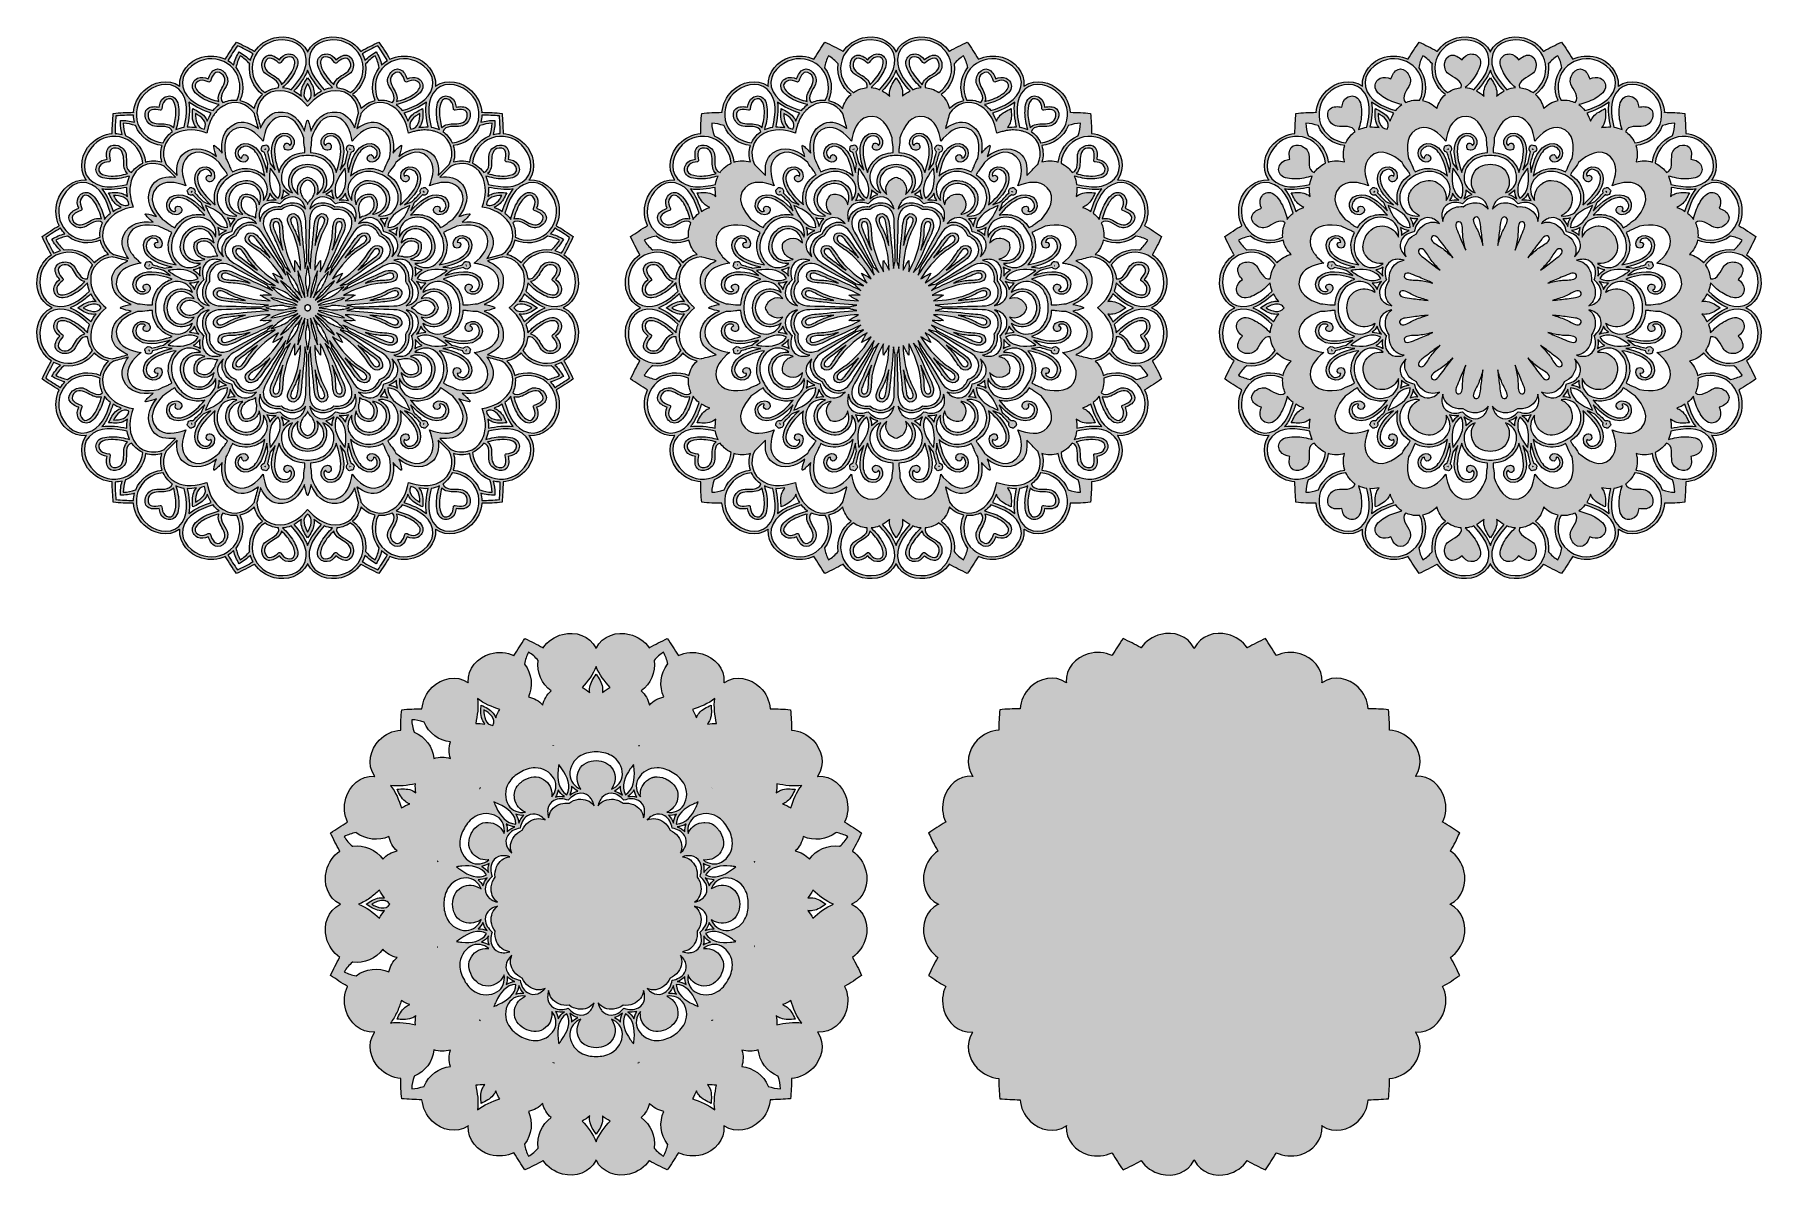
# Model space of a CAD drawing. Header units: inches. Extents: x 55 to 655, y -401 to -5.
import ezdxf

# ---------------------------------------------------------------- set-up
doc = ezdxf.new("R2010")
doc.units = ezdxf.units.IN
doc.header["$MEASUREMENT"] = 0
doc.layers.add('Layer 1', color=7, linetype='Continuous')

# ---------------------------------------------------------------- blocks, each defined once
blk = doc.blocks.new('block 2')
at = {"layer": 'Layer 1', "lineweight": 0}
for points, knots in [([(338.81, -306.77), (338.73, -306.73), (338.66, -306.7), (338.58, -306.67), (338.66, -306.63), (338.73, -306.6), (338.81, -306.56), (343, -304.58), (344.67, -299.37), (343.52, -295.06), (342.77, -292.24), (341.13, -289.81), (338.84, -288.26), (338.86, -288.23), (338.89, -288.2), (338.91, -288.16), (340.05, -286.15), (341.09, -284.1), (342.05, -282), (340.17, -280.66), (338.24, -279.41), (336.25, -278.24), (336.21, -278.22), (336.18, -278.2), (336.14, -278.19), (337.35, -275.7), (337.56, -272.78), (336.79, -269.96), (335.63, -265.65), (331.58, -261.97), (326.97, -262.35), (326.88, -262.35), (326.8, -262.37), (326.71, -262.38), (326.76, -262.31), (326.82, -262.24), (326.86, -262.17), (329.5, -258.36), (328.34, -253.02), (325.19, -249.85), (323.13, -247.79), (320.49, -246.5), (317.73, -246.3), (317.74, -246.27), (317.74, -246.23), (317.74, -246.19), (317.73, -243.88), (317.61, -241.58), (317.38, -239.28), (315.09, -239.06), (312.79, -238.94), (310.48, -238.92), (310.44, -238.92), (310.4, -238.93), (310.36, -238.94), (310.16, -236.17), (308.88, -233.54), (306.81, -231.48), (303.65, -228.33), (298.31, -227.17), (294.49, -229.8), (294.42, -229.85), (294.36, -229.9), (294.29, -229.95), (294.3, -229.87), (294.31, -229.79), (294.32, -229.7), (294.69, -225.08), (291.02, -221.04), (286.71, -219.87), (283.89, -219.11), (280.97, -219.32), (278.48, -220.53), (278.47, -220.49), (278.45, -220.45), (278.43, -220.42), (277.26, -218.43), (276, -216.5), (274.67, -214.62), (272.57, -215.57), (270.51, -216.62), (268.5, -217.76), (268.47, -217.78), (268.44, -217.81), (268.41, -217.83), (266.86, -215.54), (264.43, -213.9), (261.61, -213.15), (257.29, -212), (252.09, -213.66), (250.1, -217.85), (250.06, -217.93), (250.04, -218.01), (250, -218.09), (249.96, -218.01), (249.94, -217.93), (249.9, -217.85), (247.91, -213.66), (242.71, -212), (238.39, -213.15), (235.57, -213.9), (233.14, -215.54), (231.59, -217.83), (231.56, -217.81), (231.53, -217.78), (231.5, -217.76), (229.49, -216.62), (227.43, -215.57), (225.33, -214.62), (224, -216.5), (222.74, -218.43), (221.57, -220.42), (221.55, -220.45), (221.53, -220.49), (221.52, -220.53), (219.03, -219.32), (216.11, -219.11), (213.29, -219.87), (208.98, -221.04), (205.31, -225.08), (205.68, -229.7), (205.69, -229.79), (205.7, -229.87), (205.71, -229.95), (205.64, -229.9), (205.58, -229.85), (205.51, -229.8), (201.69, -227.17), (196.35, -228.33), (193.19, -231.48), (191.12, -233.54), (189.84, -236.17), (189.64, -238.94), (189.6, -238.93), (189.56, -238.92), (189.52, -238.92), (187.21, -238.94), (184.91, -239.06), (182.62, -239.28), (182.39, -241.58), (182.27, -243.88), (182.26, -246.19), (182.26, -246.23), (182.26, -246.27), (182.27, -246.3), (179.51, -246.5), (176.87, -247.79), (174.81, -249.85), (171.66, -253.02), (170.5, -258.36), (173.14, -262.17), (173.18, -262.24), (173.24, -262.31), (173.29, -262.38), (173.2, -262.37), (173.12, -262.35), (173.03, -262.35), (168.42, -261.97), (164.37, -265.65), (163.21, -269.96), (162.44, -272.78), (162.65, -275.7), (163.86, -278.19), (163.82, -278.2), (163.79, -278.22), (163.75, -278.24), (161.76, -279.41), (159.83, -280.66), (157.95, -282), (158.91, -284.1), (159.95, -286.15), (161.09, -288.16), (161.11, -288.2), (161.14, -288.23), (161.16, -288.26), (158.87, -289.81), (157.23, -292.24), (156.48, -295.06), (155.33, -299.37), (157, -304.58), (161.19, -306.56), (161.27, -306.6), (161.34, -306.63), (161.42, -306.67), (161.34, -306.7), (161.27, -306.73), (161.19, -306.77), (157, -308.75), (155.33, -313.96), (156.48, -318.27), (157.23, -321.1), (158.87, -323.53), (161.16, -325.08), (161.14, -325.1), (161.11, -325.13), (161.09, -325.17), (159.95, -327.18), (158.91, -329.24), (157.95, -331.33), (159.83, -332.67), (161.76, -333.93), (163.75, -335.09), (163.79, -335.12), (163.82, -335.13), (163.86, -335.14), (162.65, -337.63), (162.44, -340.55), (163.21, -343.37), (164.37, -347.68), (168.42, -351.36), (173.03, -350.99), (173.12, -350.98), (173.2, -350.97), (173.29, -350.96), (173.24, -351.03), (173.18, -351.09), (173.14, -351.16), (170.5, -354.98), (171.66, -360.32), (174.81, -363.48), (176.87, -365.55), (179.51, -366.83), (182.27, -367.03), (182.26, -367.07), (182.26, -367.11), (182.26, -367.15), (182.27, -369.45), (182.39, -371.76), (182.62, -374.05), (184.91, -374.27), (187.21, -374.39), (189.52, -374.41), (189.56, -374.41), (189.6, -374.41), (189.64, -374.4), (189.84, -377.16), (191.12, -379.79), (193.19, -381.85), (196.35, -385), (201.69, -386.16), (205.51, -383.53), (205.58, -383.48), (205.64, -383.43), (205.71, -383.38), (205.7, -383.46), (205.69, -383.55), (205.68, -383.63), (205.31, -388.25), (208.98, -392.29), (213.29, -393.46), (216.11, -394.22), (219.03, -394.01), (221.52, -392.81), (221.53, -392.84), (221.55, -392.88), (221.57, -392.91), (222.74, -394.91), (224, -396.84), (225.33, -398.72), (227.43, -397.76), (229.49, -396.71), (231.5, -395.58), (231.53, -395.55), (231.56, -395.53), (231.59, -395.5), (233.14, -397.79), (235.57, -399.44), (238.39, -400.19), (242.71, -401.33), (247.91, -399.67), (249.9, -395.48), (249.94, -395.4), (249.96, -395.32), (250, -395.25), (250.04, -395.32), (250.06, -395.4), (250.1, -395.48), (252.09, -399.67), (257.29, -401.33), (261.61, -400.19), (264.43, -399.44), (266.86, -397.79), (268.41, -395.5), (268.44, -395.53), (268.47, -395.55), (268.5, -395.58), (270.51, -396.71), (272.57, -397.76), (274.67, -398.72), (276, -396.84), (277.26, -394.91), (278.43, -392.91), (278.45, -392.88), (278.47, -392.84), (278.48, -392.81), (280.97, -394.01), (283.89, -394.22), (286.71, -393.46), (291.02, -392.29), (294.69, -388.25), (294.32, -383.63), (294.31, -383.55), (294.3, -383.46), (294.29, -383.38), (294.36, -383.43), (294.42, -383.48), (294.49, -383.53), (298.31, -386.16), (303.65, -385), (306.81, -381.85), (308.88, -379.79), (310.16, -377.16), (310.36, -374.4), (310.4, -374.41), (310.44, -374.41), (310.48, -374.41), (312.79, -374.39), (315.09, -374.27), (317.38, -374.05), (317.61, -371.76), (317.73, -369.45), (317.74, -367.15), (317.74, -367.11), (317.74, -367.07), (317.73, -367.03), (320.49, -366.83), (323.13, -365.55), (325.19, -363.48), (328.34, -360.32), (329.5, -354.98), (326.86, -351.16), (326.82, -351.09), (326.76, -351.03), (326.71, -350.96), (326.8, -350.97), (326.88, -350.98), (326.97, -350.99), (331.58, -351.36), (335.63, -347.68), (336.79, -343.37), (337.56, -340.55), (337.35, -337.63), (336.14, -335.14), (336.18, -335.13), (336.21, -335.12), (336.25, -335.09), (338.24, -333.93), (340.17, -332.67), (342.05, -331.33), (341.09, -329.24), (340.05, -327.18), (338.91, -325.17), (338.89, -325.13), (338.86, -325.1), (338.84, -325.08), (341.13, -323.53), (342.77, -321.1), (343.52, -318.27), (344.67, -313.96), (343, -308.75), (338.81, -306.77)], [0, 0, 0, 0, 1, 1, 1, 2, 2, 2, 3, 3, 3, 4, 4, 4, 5, 5, 5, 6, 6, 6, 7, 7, 7, 8, 8, 8, 9, 9, 9, 10, 10, 10, 11, 11, 11, 12, 12, 12, 13, 13, 13, 14, 14, 14, 15, 15, 15, 16, 16, 16, 17, 17, 17, 18, 18, 18, 19, 19, 19, 20, 20, 20, 21, 21, 21, 22, 22, 22, 23, 23, 23, 24, 24, 24, 25, 25, 25, 26, 26, 26, 27, 27, 27, 28, 28, 28, 29, 29, 29, 30, 30, 30, 31, 31, 31, 32, 32, 32, 33, 33, 33, 34, 34, 34, 35, 35, 35, 36, 36, 36, 37, 37, 37, 38, 38, 38, 39, 39, 39, 40, 40, 40, 41, 41, 41, 42, 42, 42, 43, 43, 43, 44, 44, 44, 45, 45, 45, 46, 46, 46, 47, 47, 47, 48, 48, 48, 49, 49, 49, 50, 50, 50, 51, 51, 51, 52, 52, 52, 53, 53, 53, 54, 54, 54, 55, 55, 55, 56, 56, 56, 57, 57, 57, 58, 58, 58, 59, 59, 59, 60, 60, 60, 61, 61, 61, 62, 62, 62, 63, 63, 63, 64, 64, 64, 65, 65, 65, 66, 66, 66, 67, 67, 67, 68, 68, 68, 69, 69, 69, 70, 70, 70, 71, 71, 71, 72, 72, 72, 73, 73, 73, 74, 74, 74, 75, 75, 75, 76, 76, 76, 77, 77, 77, 78, 78, 78, 79, 79, 79, 80, 80, 80, 81, 81, 81, 82, 82, 82, 83, 83, 83, 84, 84, 84, 85, 85, 85, 86, 86, 86, 87, 87, 87, 88, 88, 88, 89, 89, 89, 90, 90, 90, 91, 91, 91, 92, 92, 92, 93, 93, 93, 94, 94, 94, 95, 95, 95, 96, 96, 96, 97, 97, 97, 98, 98, 98, 99, 99, 99, 100, 100, 100, 101, 101, 101, 102, 102, 102, 103, 103, 103, 104, 104, 104, 105, 105, 105, 106, 106, 106, 107, 107, 107, 108, 108, 108, 109, 109, 109, 110, 110, 110, 111, 111, 111, 112, 112, 112, 113, 113, 113, 114, 114, 114, 115, 115, 115, 116, 116, 116, 117, 117, 117, 118, 118, 118, 119, 119, 119, 120, 120, 120, 120]), ([(229.91, -222.18), (229.9, -222.21), (229.89, -222.24), (229.89, -222.27), (229.34, -226.28), (231.14, -230.4), (234.4, -232.74), (232.92, -234.05), (231.92, -235.78), (231.5, -237.64), (230.86, -236.94), (230.1, -236.34), (229.27, -235.86), (228.43, -235.39), (227.51, -235.04), (226.54, -234.85), (228.2, -231.19), (227.7, -226.72), (225.22, -223.52), (225.2, -223.5), (225.18, -223.48), (225.16, -223.45), (225.44, -221.99), (225.92, -220.61), (226.6, -219.34), (227.83, -220.1), (228.94, -221.06), (229.91, -222.18)], [0, 0, 0, 0, 1, 1, 1, 2, 2, 2, 3, 3, 3, 4, 4, 4, 5, 5, 5, 6, 6, 6, 7, 7, 7, 8, 8, 8, 9, 9, 9, 9]), ([(270.11, -222.27), (270.11, -222.24), (270.1, -222.21), (270.09, -222.18), (271.06, -221.06), (272.17, -220.1), (273.4, -219.34), (274.08, -220.61), (274.56, -221.99), (274.84, -223.45), (274.82, -223.48), (274.8, -223.5), (274.78, -223.52), (272.3, -226.72), (271.8, -231.19), (273.46, -234.85), (271.51, -235.24), (269.79, -236.23), (268.5, -237.64), (268.29, -236.71), (267.93, -235.81), (267.45, -234.98), (266.96, -234.15), (266.34, -233.39), (265.6, -232.74), (268.86, -230.4), (270.66, -226.28), (270.11, -222.27)], [0, 0, 0, 0, 1, 1, 1, 2, 2, 2, 3, 3, 3, 4, 4, 4, 5, 5, 5, 6, 6, 6, 7, 7, 7, 8, 8, 8, 9, 9, 9, 9]), ([(250, -224.33), (251, -227.02), (253.01, -229.52), (254.82, -231.52), (253.9, -232.01), (253.02, -232.61), (252.19, -233.3), (252.29, -232.71), (252.29, -232.1), (252.2, -231.48), (251.96, -229.77), (250.94, -228.39), (250, -226.98), (249.06, -228.39), (248.04, -229.77), (247.8, -231.48), (247.71, -232.1), (247.71, -232.71), (247.81, -233.3), (246.98, -232.61), (246.1, -232.01), (245.18, -231.52), (246.99, -229.52), (249, -227.02), (250, -224.33)], [0, 0, 0, 0, 1, 1, 1, 2, 2, 2, 3, 3, 3, 4, 4, 4, 5, 5, 5, 6, 6, 6, 7, 7, 7, 8, 8, 8, 8]), ([(208.83, -235.36), (211.04, -237.19), (214.04, -238.35), (216.6, -239.18), (216.05, -240.06), (215.59, -241.02), (215.22, -242.04), (215.01, -241.48), (214.7, -240.94), (214.32, -240.45), (213.25, -239.09), (211.68, -238.41), (210.16, -237.65), (210.11, -238.41), (210.04, -239.17), (210.04, -239.92), (210.04, -240.85), (210.14, -241.77), (210.5, -242.66), (210.73, -243.23), (211.04, -243.77), (211.42, -244.23), (210.35, -244.04), (209.29, -243.96), (208.26, -244), (208.82, -241.36), (209.32, -238.19), (208.83, -235.36)], [0, 0, 0, 0, 1, 1, 1, 2, 2, 2, 3, 3, 3, 4, 4, 4, 5, 5, 5, 6, 6, 6, 7, 7, 7, 8, 8, 8, 9, 9, 9, 9]), ([(211.11, -239.31), (213.08, -240.41), (215.45, -242.39), (214.23, -244.72), (211.61, -244.61), (211.08, -241.56), (211.11, -239.31)], [0, 0, 0, 0, 1, 1, 1, 2, 2, 2, 2]), ([(291.74, -244), (290.71, -243.96), (289.65, -244.04), (288.58, -244.23), (288.96, -243.77), (289.27, -243.23), (289.5, -242.66), (290.15, -241.05), (289.95, -239.35), (289.84, -237.65), (289.08, -238.03), (288.31, -238.39), (287.59, -238.82), (286.88, -239.26), (286.22, -239.77), (285.68, -240.45), (285.3, -240.94), (284.99, -241.48), (284.78, -242.04), (284.41, -241.02), (283.95, -240.06), (283.4, -239.18), (285.96, -238.35), (288.96, -237.19), (291.17, -235.36), (290.68, -238.19), (291.18, -241.36), (291.74, -244)], [0, 0, 0, 0, 1, 1, 1, 2, 2, 2, 3, 3, 3, 4, 4, 4, 5, 5, 5, 6, 6, 6, 7, 7, 7, 8, 8, 8, 9, 9, 9, 9]), ([(190.39, -243.64), (191.91, -247.38), (195.54, -250.04), (199.53, -250.44), (198.89, -252.32), (198.9, -254.31), (199.47, -256.14), (197.65, -255.56), (195.65, -255.56), (193.77, -256.2), (193.38, -252.2), (190.72, -248.58), (186.97, -247.05), (186.94, -247.04), (186.91, -247.03), (186.88, -247.02), (186.39, -245.62), (186.12, -244.18), (186.07, -242.74), (187.51, -242.79), (188.95, -243.06), (190.35, -243.55), (190.37, -243.58), (190.38, -243.61), (190.39, -243.64)], [0, 0, 0, 0, 1, 1, 1, 2, 2, 2, 3, 3, 3, 4, 4, 4, 5, 5, 5, 6, 6, 6, 7, 7, 7, 8, 8, 8, 8]), ([(235.11, -251.72), (235.13, -251.73), (235.13, -251.75), (235.15, -251.77), (235.15, -251.77), (235.12, -251.79), (235.12, -251.79), (235.12, -251.77), (235.12, -251.74), (235.11, -251.72)], [0, 0, 0, 0, 1, 1, 1, 2, 2, 2, 3, 3, 3, 3]), ([(235.42, -251.69), (235.42, -251.69), (235.42, -251.64), (235.42, -251.64), (235.43, -251.66), (235.43, -251.68), (235.45, -251.7), (235.43, -251.7), (235.42, -251.7), (235.42, -251.69)], [0, 0, 0, 0, 1, 1, 1, 2, 2, 2, 3, 3, 3, 3]), ([(264.55, -251.7), (264.57, -251.68), (264.57, -251.66), (264.58, -251.64), (264.58, -251.64), (264.58, -251.69), (264.58, -251.69), (264.58, -251.7), (264.57, -251.7), (264.55, -251.7)], [0, 0, 0, 0, 1, 1, 1, 2, 2, 2, 3, 3, 3, 3]), ([(264.85, -251.77), (264.87, -251.75), (264.87, -251.73), (264.89, -251.72), (264.88, -251.74), (264.88, -251.77), (264.88, -251.79), (264.88, -251.79), (264.85, -251.77), (264.85, -251.77)], [0, 0, 0, 0, 1, 1, 1, 2, 2, 2, 3, 3, 3, 3]), ([(255.35, -255.19), (257.69, -256.48), (259.15, -259.08), (259.12, -261.72), (259.1, -264.04), (257.4, -266.05), (255.3, -266.79), (255.38, -266.67), (255.47, -266.56), (255.54, -266.44), (256.81, -264.45), (256.92, -262.22), (255.87, -260.12), (254.65, -257.7), (252.43, -257.08), (250, -256.89), (247.57, -257.08), (245.35, -257.7), (244.13, -260.12), (243.08, -262.22), (243.19, -264.45), (244.46, -266.44), (244.53, -266.56), (244.62, -266.67), (244.7, -266.79), (242.6, -266.05), (240.9, -264.04), (240.88, -261.72), (240.85, -259.08), (242.31, -256.48), (244.65, -255.19), (246.4, -254.23), (248.2, -253.86), (250, -253.92), (251.8, -253.86), (253.6, -254.23), (255.35, -255.19)], [0, 0, 0, 0, 1, 1, 1, 2, 2, 2, 3, 3, 3, 4, 4, 4, 5, 5, 5, 6, 6, 6, 7, 7, 7, 8, 8, 8, 9, 9, 9, 10, 10, 10, 11, 11, 11, 12, 12, 12, 12]), ([(231.81, -263.42), (229.54, -261.93), (227.31, -262.5), (225.11, -263.56), (225.11, -263.56), (224.75, -263.81), (224.75, -263.81), (224.64, -263.89), (224.52, -263.98), (224.41, -264.06), (224.3, -264.15), (224.19, -264.24), (224.08, -264.33), (223.97, -264.42), (223.86, -264.51), (223.76, -264.6), (223.65, -264.69), (223.55, -264.79), (223.46, -264.88), (223.37, -264.96), (223.3, -265.04), (223.22, -265.12), (223.22, -265.12), (223.1, -265.25), (223.1, -265.25), (223.03, -265.32), (222.97, -265.4), (222.9, -265.48), (222.82, -265.59), (222.73, -265.69), (222.65, -265.8), (222.65, -265.8), (222.29, -266.36), (222.29, -266.36), (222.21, -266.5), (222.14, -266.64), (222.08, -266.78), (222.08, -266.78), (221.91, -267.22), (221.91, -267.22), (221.86, -267.35), (221.82, -267.48), (221.79, -267.62), (221.79, -267.62), (221.63, -268.93), (221.63, -268.93), (221.63, -269.05), (221.64, -269.17), (221.65, -269.29), (221.78, -271.64), (223, -273.51), (225.09, -274.6), (225.22, -274.67), (225.34, -274.72), (225.47, -274.78), (223.28, -275.19), (220.8, -274.3), (219.63, -272.3), (218.29, -270.03), (218.24, -267.05), (219.63, -264.76), (220.66, -263.06), (222.04, -261.84), (223.63, -260.99), (225.15, -260.04), (226.9, -259.46), (228.89, -259.42), (231.57, -259.36), (234.13, -260.88), (235.43, -263.19), (236.57, -265.2), (236.1, -267.79), (234.65, -269.48), (234.66, -269.34), (234.68, -269.2), (234.68, -269.06), (234.79, -266.7), (233.78, -264.72), (231.81, -263.42)], [0, 0, 0, 0, 1, 1, 1, 2, 2, 2, 3, 3, 3, 4, 4, 4, 5, 5, 5, 6, 6, 6, 7, 7, 7, 8, 8, 8, 9, 9, 9, 10, 10, 10, 11, 11, 11, 12, 12, 12, 13, 13, 13, 14, 14, 14, 15, 15, 15, 16, 16, 16, 17, 17, 17, 18, 18, 18, 19, 19, 19, 20, 20, 20, 21, 21, 21, 22, 22, 22, 23, 23, 23, 24, 24, 24, 25, 25, 25, 26, 26, 26, 26]), ([(236.82, -260.12), (236.87, -259.5), (236.95, -258.88), (237.03, -258.26), (237.41, -258.76), (237.79, -259.26), (238.15, -259.76), (240.01, -262.38), (241.46, -265.73), (239.83, -268.72), (236.93, -266.95), (236.51, -263.32), (236.82, -260.12)], [0, 0, 0, 0, 1, 1, 1, 2, 2, 2, 3, 3, 3, 4, 4, 4, 4]), ([(260.17, -268.72), (258.54, -265.73), (259.99, -262.38), (261.85, -259.76), (262.21, -259.26), (262.59, -258.76), (262.97, -258.26), (263.05, -258.88), (263.13, -259.5), (263.18, -260.12), (263.49, -263.32), (263.07, -266.95), (260.17, -268.72)], [0, 0, 0, 0, 1, 1, 1, 2, 2, 2, 3, 3, 3, 4, 4, 4, 4]), ([(265.32, -269.06), (265.32, -269.2), (265.34, -269.34), (265.35, -269.48), (263.9, -267.79), (263.43, -265.2), (264.57, -263.19), (265.87, -260.88), (268.43, -259.36), (271.11, -259.42), (273.1, -259.46), (274.85, -260.04), (276.37, -260.99), (277.96, -261.84), (279.34, -263.06), (280.37, -264.76), (281.76, -267.05), (281.71, -270.03), (280.37, -272.3), (279.2, -274.3), (276.72, -275.19), (274.53, -274.78), (274.66, -274.72), (274.78, -274.67), (274.91, -274.6), (277, -273.51), (278.22, -271.64), (278.35, -269.29), (278.51, -266.58), (276.9, -264.94), (274.89, -263.56), (274.66, -263.45), (274.42, -263.34), (274.19, -263.24), (274.11, -263.2), (274.03, -263.17), (273.95, -263.14), (273.64, -263.02), (273.32, -262.9), (273.01, -262.81), (273.01, -262.81), (271.12, -262.52), (271.12, -262.52), (271, -262.52), (270.88, -262.52), (270.75, -262.53), (270.63, -262.54), (270.51, -262.55), (270.39, -262.57), (270.28, -262.58), (270.17, -262.6), (270.05, -262.63), (270.03, -262.63), (270.01, -262.64), (269.99, -262.64), (269.88, -262.66), (269.77, -262.69), (269.66, -262.73), (269.35, -262.82), (269.05, -262.94), (268.74, -263.1), (268.62, -263.16), (268.5, -263.23), (268.37, -263.31), (268.31, -263.34), (268.25, -263.38), (268.19, -263.42), (266.22, -264.72), (265.21, -266.7), (265.32, -269.06)], [0, 0, 0, 0, 1, 1, 1, 2, 2, 2, 3, 3, 3, 4, 4, 4, 5, 5, 5, 6, 6, 6, 7, 7, 7, 8, 8, 8, 9, 9, 9, 10, 10, 10, 11, 11, 11, 12, 12, 12, 13, 13, 13, 14, 14, 14, 15, 15, 15, 16, 16, 16, 17, 17, 17, 18, 18, 18, 19, 19, 19, 20, 20, 20, 21, 21, 21, 22, 22, 22, 23, 23, 23, 23]), ([(187.33, -264.93), (187.29, -265.96), (187.38, -267.02), (187.56, -268.08), (187.1, -267.71), (186.57, -267.4), (185.99, -267.17), (184.39, -266.52), (182.68, -266.71), (180.99, -266.82), (181.36, -267.59), (181.72, -268.36), (182.16, -269.07), (182.59, -269.79), (183.1, -270.45), (183.79, -270.98), (184.27, -271.37), (184.81, -271.68), (185.37, -271.89), (184.36, -272.26), (183.39, -272.71), (182.52, -273.27), (181.69, -270.7), (180.53, -267.71), (178.7, -265.5), (181.52, -265.98), (184.7, -265.49), (187.33, -264.93)], [0, 0, 0, 0, 1, 1, 1, 2, 2, 2, 3, 3, 3, 4, 4, 4, 5, 5, 5, 6, 6, 6, 7, 7, 7, 8, 8, 8, 9, 9, 9, 9]), ([(209.63, -266.52), (209.65, -266.53), (209.67, -266.54), (209.69, -266.55), (209.68, -266.56), (209.68, -266.57), (209.68, -266.58), (209.66, -266.56), (209.65, -266.54), (209.63, -266.52)], [0, 0, 0, 0, 1, 1, 1, 2, 2, 2, 3, 3, 3, 3]), ([(209.86, -266.3), (209.88, -266.31), (209.9, -266.33), (209.92, -266.34), (209.9, -266.35), (209.89, -266.35), (209.88, -266.35), (209.88, -266.34), (209.86, -266.32), (209.86, -266.3)], [0, 0, 0, 0, 1, 1, 1, 2, 2, 2, 3, 3, 3, 3]), ([(247.97, -269.68), (248.11, -269.9), (248.26, -270.1), (248.41, -270.3), (248.81, -270.96), (249.1, -271.73), (249.3, -272.53), (248.02, -270.78), (246.07, -270.1), (243.92, -270.32), (242.71, -270.44), (241.6, -270.95), (240.62, -271.64), (240.35, -271.62), (240.09, -271.6), (239.82, -271.6), (238.88, -271.6), (237.96, -271.76), (237.09, -272.15), (235.12, -273.03), (233.77, -274.6), (233.54, -276.75), (233.31, -275.98), (233.18, -275.19), (233.19, -274.43), (233.22, -274.16), (233.25, -273.89), (233.27, -273.62), (233.47, -272.48), (234.09, -271.47), (235.36, -270.75), (236.9, -269.87), (238.67, -270.09), (240.35, -270.65), (240.94, -269.98), (241.58, -269.39), (242.31, -268.95), (243.03, -268.52), (243.83, -268.25), (244.72, -268.24), (246.18, -268.23), (247.22, -268.8), (247.97, -269.68)], [0, 0, 0, 0, 1, 1, 1, 2, 2, 2, 3, 3, 3, 4, 4, 4, 5, 5, 5, 6, 6, 6, 7, 7, 7, 8, 8, 8, 9, 9, 9, 10, 10, 10, 11, 11, 11, 12, 12, 12, 13, 13, 13, 14, 14, 14, 14]), ([(236.89, -266.99), (237.41, -267.93), (238.12, -268.75), (239.03, -269.37), (237.98, -269.21), (236.93, -269.23), (235.87, -269.53), (236.4, -268.77), (236.73, -267.9), (236.89, -266.99)], [0, 0, 0, 0, 1, 1, 1, 2, 2, 2, 3, 3, 3, 3]), ([(240.85, -268.89), (241.33, -267.89), (241.54, -266.83), (241.52, -265.75), (242.11, -266.46), (242.83, -267.04), (243.67, -267.45), (242.61, -267.71), (241.68, -268.22), (240.85, -268.89)], [0, 0, 0, 0, 1, 1, 1, 2, 2, 2, 3, 3, 3, 3]), ([(259.65, -270.65), (261.33, -270.09), (263.1, -269.87), (264.64, -270.75), (265.91, -271.47), (266.53, -272.48), (266.73, -273.62), (266.75, -273.89), (266.78, -274.16), (266.81, -274.43), (266.82, -275.19), (266.69, -275.98), (266.46, -276.75), (266.23, -274.6), (264.88, -273.03), (262.91, -272.15), (261.8, -271.65), (260.59, -271.53), (259.38, -271.64), (258.89, -271.3), (258.37, -271), (257.81, -270.77), (257.26, -270.54), (256.68, -270.38), (256.08, -270.32), (253.93, -270.1), (251.98, -270.78), (250.7, -272.53), (250.9, -271.73), (251.19, -270.96), (251.59, -270.3), (251.74, -270.1), (251.89, -269.9), (252.03, -269.68), (252.78, -268.8), (253.82, -268.23), (255.28, -268.24), (257.06, -268.25), (258.48, -269.32), (259.65, -270.65)], [0, 0, 0, 0, 1, 1, 1, 2, 2, 2, 3, 3, 3, 4, 4, 4, 5, 5, 5, 6, 6, 6, 7, 7, 7, 8, 8, 8, 9, 9, 9, 10, 10, 10, 11, 11, 11, 12, 12, 12, 13, 13, 13, 13]), ([(256.33, -267.45), (257.17, -267.04), (257.89, -266.46), (258.48, -265.75), (258.46, -266.83), (258.67, -267.89), (259.15, -268.89), (258.32, -268.22), (257.39, -267.71), (256.33, -267.45)], [0, 0, 0, 0, 1, 1, 1, 2, 2, 2, 3, 3, 3, 3]), ([(263.11, -266.99), (263.27, -267.9), (263.6, -268.77), (264.13, -269.53), (263.07, -269.23), (262.02, -269.21), (260.97, -269.37), (261.88, -268.75), (262.59, -267.93), (263.11, -266.99)], [0, 0, 0, 0, 1, 1, 1, 2, 2, 2, 3, 3, 3, 3]), ([(290.08, -266.34), (290.1, -266.33), (290.12, -266.31), (290.14, -266.3), (290.14, -266.32), (290.12, -266.34), (290.12, -266.35), (290.11, -266.35), (290.1, -266.35), (290.08, -266.34)], [0, 0, 0, 0, 1, 1, 1, 2, 2, 2, 3, 3, 3, 3]), ([(290.31, -266.55), (290.33, -266.54), (290.35, -266.53), (290.37, -266.52), (290.35, -266.54), (290.34, -266.56), (290.32, -266.58), (290.32, -266.57), (290.32, -266.56), (290.31, -266.55)], [0, 0, 0, 0, 1, 1, 1, 2, 2, 2, 3, 3, 3, 3]), ([(317.48, -273.27), (316.61, -272.71), (315.64, -272.26), (314.63, -271.89), (315.19, -271.68), (315.73, -271.37), (316.21, -270.98), (317.58, -269.92), (318.26, -268.35), (319.01, -266.82), (318.25, -266.77), (317.49, -266.71), (316.74, -266.71), (315.81, -266.71), (314.89, -266.81), (314.01, -267.17), (313.43, -267.4), (312.9, -267.71), (312.44, -268.08), (312.62, -267.02), (312.71, -265.96), (312.67, -264.93), (315.3, -265.49), (318.48, -265.98), (321.3, -265.5), (319.47, -267.71), (318.31, -270.7), (317.48, -273.27)], [0, 0, 0, 0, 1, 1, 1, 2, 2, 2, 3, 3, 3, 4, 4, 4, 5, 5, 5, 6, 6, 6, 7, 7, 7, 8, 8, 8, 9, 9, 9, 9]), ([(204.32, -280.29), (205.17, -278.71), (206.39, -277.33), (208.1, -276.3), (210.39, -274.91), (213.36, -274.95), (215.64, -276.29), (217.63, -277.47), (218.52, -279.94), (218.11, -282.14), (218.06, -282.01), (218, -281.88), (217.93, -281.75), (216.84, -279.66), (214.98, -278.45), (212.62, -278.31), (209.92, -278.15), (208.27, -279.77), (206.89, -281.78), (206.78, -282.01), (206.67, -282.24), (206.57, -282.48), (206.54, -282.56), (206.51, -282.63), (206.47, -282.71), (206.35, -283.03), (206.24, -283.34), (206.15, -283.65), (206.15, -283.65), (205.85, -285.55), (205.85, -285.55), (205.85, -285.67), (205.85, -285.79), (205.86, -285.91), (205.87, -286.04), (205.88, -286.15), (205.9, -286.28), (205.92, -286.39), (205.93, -286.5), (205.96, -286.61), (205.96, -286.64), (205.97, -286.66), (205.97, -286.68), (206, -286.79), (206.03, -286.9), (206.06, -287.01), (206.15, -287.31), (206.27, -287.62), (206.43, -287.93), (206.49, -288.05), (206.57, -288.17), (206.64, -288.29), (206.68, -288.36), (206.72, -288.42), (206.76, -288.48), (208.05, -290.44), (210.03, -291.45), (212.39, -291.35), (212.53, -291.35), (212.68, -291.33), (212.81, -291.31), (211.12, -292.77), (208.53, -293.23), (206.52, -292.09), (204.22, -290.8), (202.69, -288.24), (202.75, -285.56), (202.79, -283.57), (203.37, -281.82), (204.32, -280.29)], [0, 0, 0, 0, 1, 1, 1, 2, 2, 2, 3, 3, 3, 4, 4, 4, 5, 5, 5, 6, 6, 6, 7, 7, 7, 8, 8, 8, 9, 9, 9, 10, 10, 10, 11, 11, 11, 12, 12, 12, 13, 13, 13, 14, 14, 14, 15, 15, 15, 16, 16, 16, 17, 17, 17, 18, 18, 18, 19, 19, 19, 20, 20, 20, 21, 21, 21, 22, 22, 22, 23, 23, 23, 23]), ([(222.22, -278.89), (218.82, -278.81), (216.64, -275.87), (215.31, -272.95), (215.05, -272.38), (214.8, -271.81), (214.57, -271.23), (215.14, -271.47), (215.72, -271.72), (216.28, -271.97), (219.2, -273.31), (222.14, -275.48), (222.22, -278.89)], [0, 0, 0, 0, 1, 1, 1, 2, 2, 2, 3, 3, 3, 4, 4, 4, 4]), ([(229.74, -275.65), (229.99, -275.77), (230.24, -275.89), (230.49, -275.99), (231.15, -276.36), (231.77, -276.87), (232.32, -277.45), (230.34, -276.58), (228.31, -276.97), (226.56, -278.23), (225.58, -278.94), (224.87, -279.93), (224.36, -281.02), (223.26, -281.53), (222.27, -282.24), (221.56, -283.23), (220.3, -284.98), (219.91, -287.01), (220.79, -288.99), (220.2, -288.44), (219.69, -287.82), (219.32, -287.15), (219.22, -286.91), (219.11, -286.66), (218.98, -286.41), (218.6, -285.33), (218.63, -284.14), (219.36, -282.88), (220.26, -281.35), (221.9, -280.65), (223.63, -280.3), (223.99, -278.56), (224.69, -276.93), (226.22, -276.03), (227.47, -275.29), (228.66, -275.26), (229.74, -275.65)], [0, 0, 0, 0, 1, 1, 1, 2, 2, 2, 3, 3, 3, 4, 4, 4, 5, 5, 5, 6, 6, 6, 7, 7, 7, 8, 8, 8, 9, 9, 9, 10, 10, 10, 11, 11, 11, 12, 12, 12, 12]), ([(223.19, -278.53), (223.1, -277.42), (222.75, -276.39), (222.19, -275.47), (223.06, -275.79), (223.98, -275.94), (224.91, -275.86), (224.12, -276.63), (223.57, -277.53), (223.19, -278.53)], [0, 0, 0, 0, 1, 1, 1, 2, 2, 2, 3, 3, 3, 3]), ([(269.51, -275.99), (269.76, -275.89), (270.01, -275.77), (270.26, -275.65), (271.34, -275.26), (272.53, -275.29), (273.78, -276.03), (275.31, -276.93), (276.01, -278.56), (276.37, -280.3), (278.1, -280.65), (279.74, -281.35), (280.64, -282.88), (281.37, -284.14), (281.4, -285.33), (281.02, -286.41), (280.89, -286.66), (280.78, -286.91), (280.68, -287.15), (280.31, -287.82), (279.8, -288.44), (279.21, -288.99), (280.09, -287.01), (279.7, -284.98), (278.44, -283.23), (277.73, -282.24), (276.74, -281.53), (275.64, -281.02), (275.13, -279.93), (274.42, -278.94), (273.44, -278.23), (271.69, -276.97), (269.66, -276.58), (267.68, -277.45), (268.23, -276.87), (268.85, -276.36), (269.51, -275.99)], [0, 0, 0, 0, 1, 1, 1, 2, 2, 2, 3, 3, 3, 4, 4, 4, 5, 5, 5, 6, 6, 6, 7, 7, 7, 8, 8, 8, 9, 9, 9, 10, 10, 10, 11, 11, 11, 12, 12, 12, 12]), ([(276.81, -278.53), (276.43, -277.53), (275.88, -276.63), (275.09, -275.86), (276.02, -275.94), (276.94, -275.79), (277.81, -275.47), (277.25, -276.39), (276.9, -277.42), (276.81, -278.53)], [0, 0, 0, 0, 1, 1, 1, 2, 2, 2, 3, 3, 3, 3]), ([(283.72, -271.97), (284.28, -271.72), (284.86, -271.47), (285.43, -271.23), (285.2, -271.81), (284.95, -272.38), (284.69, -272.95), (283.36, -275.87), (281.18, -278.81), (277.78, -278.89), (277.86, -275.48), (280.8, -273.31), (283.72, -271.97)], [0, 0, 0, 0, 1, 1, 1, 2, 2, 2, 3, 3, 3, 4, 4, 4, 4]), ([(291.9, -276.3), (293.61, -277.33), (294.83, -278.71), (295.68, -280.29), (296.63, -281.82), (297.21, -283.57), (297.25, -285.56), (297.31, -288.24), (295.78, -290.8), (293.48, -292.09), (291.47, -293.23), (288.88, -292.77), (287.19, -291.31), (287.32, -291.33), (287.47, -291.35), (287.61, -291.35), (289.97, -291.45), (291.95, -290.44), (293.24, -288.48), (294.74, -286.21), (294.16, -283.97), (293.11, -281.78), (293.11, -281.78), (292.86, -281.42), (292.86, -281.42), (292.77, -281.31), (292.69, -281.19), (292.6, -281.08), (292.52, -280.97), (292.43, -280.85), (292.34, -280.74), (292.25, -280.64), (292.16, -280.53), (292.07, -280.42), (291.97, -280.32), (291.88, -280.22), (291.79, -280.12), (291.71, -280.04), (291.63, -279.96), (291.55, -279.89), (291.55, -279.89), (291.42, -279.77), (291.42, -279.77), (291.34, -279.7), (291.26, -279.63), (291.18, -279.57), (291.08, -279.48), (290.97, -279.4), (290.87, -279.32), (290.87, -279.32), (290.3, -278.96), (290.3, -278.96), (290.17, -278.88), (290.03, -278.81), (289.88, -278.75), (289.88, -278.75), (289.44, -278.57), (289.44, -278.57), (289.32, -278.53), (289.18, -278.49), (289.05, -278.46), (289.05, -278.46), (287.74, -278.3), (287.74, -278.3), (287.62, -278.3), (287.5, -278.3), (287.38, -278.31), (285.02, -278.45), (283.16, -279.66), (282.07, -281.75), (282, -281.88), (281.94, -282.01), (281.89, -282.14), (281.48, -279.94), (282.37, -277.47), (284.36, -276.29), (286.64, -274.95), (289.61, -274.91), (291.9, -276.3)], [0, 0, 0, 0, 1, 1, 1, 2, 2, 2, 3, 3, 3, 4, 4, 4, 5, 5, 5, 6, 6, 6, 7, 7, 7, 8, 8, 8, 9, 9, 9, 10, 10, 10, 11, 11, 11, 12, 12, 12, 13, 13, 13, 14, 14, 14, 15, 15, 15, 16, 16, 16, 17, 17, 17, 18, 18, 18, 19, 19, 19, 20, 20, 20, 21, 21, 21, 22, 22, 22, 23, 23, 23, 24, 24, 24, 25, 25, 25, 26, 26, 26, 26]), ([(218.81, -278.86), (219.73, -279.42), (220.76, -279.77), (221.86, -279.85), (220.87, -280.24), (219.96, -280.79), (219.2, -281.58), (219.27, -280.65), (219.13, -279.73), (218.81, -278.86)], [0, 0, 0, 0, 1, 1, 1, 2, 2, 2, 3, 3, 3, 3]), ([(280.8, -281.58), (280.04, -280.79), (279.13, -280.24), (278.14, -279.85), (279.24, -279.77), (280.27, -279.42), (281.19, -278.86), (280.87, -279.73), (280.73, -280.65), (280.8, -281.58)], [0, 0, 0, 0, 1, 1, 1, 2, 2, 2, 3, 3, 3, 3]), ([(162.68, -283.27), (163.95, -282.59), (165.33, -282.1), (166.79, -281.83), (166.81, -281.85), (166.83, -281.87), (166.86, -281.89), (170.05, -284.37), (174.52, -284.86), (178.18, -283.21), (178.57, -285.15), (179.57, -286.88), (180.98, -288.17), (180.04, -288.38), (179.14, -288.73), (178.32, -289.22), (177.49, -289.71), (176.73, -290.33), (176.07, -291.07), (173.73, -287.81), (169.61, -286.01), (165.61, -286.55), (165.58, -286.56), (165.54, -286.57), (165.51, -286.57), (164.39, -285.6), (163.44, -284.49), (162.68, -283.27)], [0, 0, 0, 0, 1, 1, 1, 2, 2, 2, 3, 3, 3, 4, 4, 4, 5, 5, 5, 6, 6, 6, 7, 7, 7, 8, 8, 8, 9, 9, 9, 9]), ([(337.32, -283.27), (336.56, -284.49), (335.61, -285.6), (334.49, -286.57), (334.46, -286.57), (334.42, -286.56), (334.39, -286.55), (330.39, -286.01), (326.27, -287.81), (323.93, -291.07), (322.62, -289.58), (320.89, -288.59), (319.02, -288.17), (320.43, -286.88), (321.43, -285.15), (321.82, -283.21), (325.48, -284.86), (329.95, -284.37), (333.14, -281.89), (333.17, -281.87), (333.19, -281.85), (333.21, -281.83), (334.67, -282.1), (336.05, -282.59), (337.32, -283.27)], [0, 0, 0, 0, 1, 1, 1, 2, 2, 2, 3, 3, 3, 4, 4, 4, 5, 5, 5, 6, 6, 6, 7, 7, 7, 8, 8, 8, 8]), ([(195.04, -292.11), (195.01, -292.1), (194.99, -292.09), (194.97, -292.08), (194.97, -292.08), (195.03, -292.08), (195.03, -292.08), (195.03, -292.09), (195.03, -292.1), (195.04, -292.11)], [0, 0, 0, 0, 1, 1, 1, 2, 2, 2, 3, 3, 3, 3]), ([(195.12, -291.79), (195.12, -291.8), (195.11, -291.81), (195.1, -291.81), (195.09, -291.8), (195.07, -291.79), (195.05, -291.78), (195.07, -291.79), (195.1, -291.79), (195.12, -291.79)], [0, 0, 0, 0, 1, 1, 1, 2, 2, 2, 3, 3, 3, 3]), ([(203.45, -293.48), (206.65, -293.18), (210.28, -293.59), (212.05, -296.5), (209.06, -298.13), (205.71, -296.67), (203.1, -294.81), (202.59, -294.45), (202.09, -294.08), (201.59, -293.7), (202.22, -293.62), (202.83, -293.54), (203.45, -293.48)], [0, 0, 0, 0, 1, 1, 1, 2, 2, 2, 3, 3, 3, 4, 4, 4, 4]), ([(212.7, -295.69), (212.08, -294.78), (211.26, -294.07), (210.32, -293.55), (211.23, -293.4), (212.1, -293.07), (212.87, -292.54), (212.56, -293.59), (212.54, -294.64), (212.7, -295.69)], [0, 0, 0, 0, 1, 1, 1, 2, 2, 2, 3, 3, 3, 3]), ([(215.48, -293.76), (214.99, -294.87), (214.87, -296.08), (214.97, -297.28), (214.28, -298.27), (213.78, -299.37), (213.65, -300.59), (213.44, -302.74), (214.11, -304.69), (215.86, -305.96), (215.06, -305.77), (214.3, -305.48), (213.64, -305.08), (213.44, -304.93), (213.23, -304.78), (213.02, -304.63), (212.13, -303.89), (211.56, -302.84), (211.58, -301.39), (211.59, -299.61), (212.66, -298.19), (213.98, -297.02), (213.42, -295.34), (213.21, -293.57), (214.08, -292.02), (214.8, -290.76), (215.82, -290.14), (216.95, -289.93), (217.22, -289.91), (217.5, -289.89), (217.77, -289.86), (218.52, -289.84), (219.31, -289.98), (220.08, -290.2), (217.93, -290.44), (216.37, -291.79), (215.48, -293.76)], [0, 0, 0, 0, 1, 1, 1, 2, 2, 2, 3, 3, 3, 4, 4, 4, 5, 5, 5, 6, 6, 6, 7, 7, 7, 8, 8, 8, 9, 9, 9, 10, 10, 10, 11, 11, 11, 12, 12, 12, 12]), ([(282.23, -289.86), (282.5, -289.89), (282.78, -289.91), (283.05, -289.93), (284.18, -290.14), (285.2, -290.76), (285.92, -292.02), (286.79, -293.57), (286.58, -295.34), (286.02, -297.02), (287.34, -298.19), (288.41, -299.61), (288.42, -301.39), (288.44, -302.84), (287.87, -303.89), (286.98, -304.63), (286.77, -304.78), (286.56, -304.93), (286.36, -305.08), (285.7, -305.48), (284.94, -305.77), (284.14, -305.96), (285.89, -304.69), (286.56, -302.74), (286.35, -300.59), (286.22, -299.37), (285.72, -298.27), (285.03, -297.28), (285.13, -296.08), (285.01, -294.87), (284.52, -293.76), (283.63, -291.79), (282.07, -290.44), (279.92, -290.2), (280.69, -289.98), (281.48, -289.84), (282.23, -289.86)], [0, 0, 0, 0, 1, 1, 1, 2, 2, 2, 3, 3, 3, 4, 4, 4, 5, 5, 5, 6, 6, 6, 7, 7, 7, 8, 8, 8, 9, 9, 9, 10, 10, 10, 11, 11, 11, 12, 12, 12, 12]), ([(287.13, -292.54), (287.9, -293.07), (288.77, -293.4), (289.68, -293.55), (288.74, -294.07), (287.92, -294.78), (287.3, -295.69), (287.46, -294.64), (287.44, -293.59), (287.13, -292.54)], [0, 0, 0, 0, 1, 1, 1, 2, 2, 2, 3, 3, 3, 3]), ([(287.95, -296.5), (289.72, -293.59), (293.35, -293.18), (296.55, -293.48), (297.17, -293.54), (297.78, -293.62), (298.41, -293.7), (297.91, -294.08), (297.41, -294.45), (296.9, -294.81), (294.29, -296.67), (290.94, -298.13), (287.95, -296.5)], [0, 0, 0, 0, 1, 1, 1, 2, 2, 2, 3, 3, 3, 4, 4, 4, 4]), ([(304.95, -291.78), (304.93, -291.79), (304.91, -291.8), (304.9, -291.81), (304.89, -291.81), (304.88, -291.8), (304.88, -291.79), (304.9, -291.79), (304.93, -291.79), (304.95, -291.78)], [0, 0, 0, 0, 1, 1, 1, 2, 2, 2, 3, 3, 3, 3]), ([(305.03, -292.08), (305.01, -292.09), (304.99, -292.1), (304.96, -292.11), (304.97, -292.1), (304.97, -292.09), (304.97, -292.08), (304.97, -292.08), (305.03, -292.08), (305.03, -292.08)], [0, 0, 0, 0, 1, 1, 1, 2, 2, 2, 3, 3, 3, 3]), ([(198.53, -312.01), (197.56, -310.27), (197.2, -308.46), (197.25, -306.67), (197.2, -304.87), (197.56, -303.06), (198.53, -301.32), (199.82, -298.97), (202.41, -297.52), (205.06, -297.55), (207.37, -297.57), (209.38, -299.26), (210.12, -301.37), (210.01, -301.28), (209.89, -301.2), (209.77, -301.13), (207.78, -299.86), (205.56, -299.74), (203.46, -300.8), (201.03, -302.02), (200.41, -304.24), (200.22, -306.67), (200.41, -309.09), (201.03, -311.32), (203.46, -312.54), (205.56, -313.59), (207.78, -313.47), (209.77, -312.21), (209.89, -312.13), (210.01, -312.05), (210.12, -311.96), (209.38, -314.07), (207.37, -315.77), (205.06, -315.79), (202.41, -315.81), (199.82, -314.36), (198.53, -312.01)], [0, 0, 0, 0, 1, 1, 1, 2, 2, 2, 3, 3, 3, 4, 4, 4, 5, 5, 5, 6, 6, 6, 7, 7, 7, 8, 8, 8, 9, 9, 9, 10, 10, 10, 11, 11, 11, 12, 12, 12, 12]), ([(210.78, -300.34), (210.38, -299.5), (209.8, -298.78), (209.08, -298.18), (210.16, -298.2), (211.22, -298), (212.22, -297.52), (211.56, -298.35), (211.04, -299.28), (210.78, -300.34)], [0, 0, 0, 0, 1, 1, 1, 2, 2, 2, 3, 3, 3, 3]), ([(289.22, -300.34), (288.96, -299.28), (288.44, -298.35), (287.78, -297.52), (288.78, -298), (289.84, -298.2), (290.92, -298.18), (290.2, -298.78), (289.62, -299.5), (289.22, -300.34)], [0, 0, 0, 0, 1, 1, 1, 2, 2, 2, 3, 3, 3, 3]), ([(301.47, -312.01), (300.18, -314.36), (297.59, -315.81), (294.94, -315.79), (292.63, -315.77), (290.62, -314.07), (289.88, -311.96), (289.99, -312.05), (290.11, -312.13), (290.23, -312.21), (292.22, -313.47), (294.44, -313.59), (296.54, -312.54), (298.97, -311.32), (299.59, -309.09), (299.78, -306.67), (299.59, -304.24), (298.97, -302.02), (296.54, -300.8), (294.44, -299.74), (292.22, -299.86), (290.23, -301.13), (290.11, -301.2), (289.99, -301.28), (289.88, -301.37), (290.62, -299.26), (292.63, -297.57), (294.94, -297.55), (297.59, -297.52), (300.18, -298.97), (301.47, -301.32), (302.44, -303.06), (302.8, -304.87), (302.75, -306.67), (302.8, -308.46), (302.44, -310.27), (301.47, -312.01)], [0, 0, 0, 0, 1, 1, 1, 2, 2, 2, 3, 3, 3, 4, 4, 4, 5, 5, 5, 6, 6, 6, 7, 7, 7, 8, 8, 8, 9, 9, 9, 10, 10, 10, 11, 11, 11, 12, 12, 12, 12]), ([(171.52, -304.56), (172.73, -303.71), (173.86, -302.75), (174.86, -301.85), (175.34, -302.77), (175.94, -303.65), (176.64, -304.48), (176.05, -304.38), (175.43, -304.38), (174.82, -304.46), (173.1, -304.71), (171.73, -305.73), (170.31, -306.67), (171.02, -307.14), (171.71, -307.63), (172.45, -308.03), (173.18, -308.43), (173.96, -308.75), (174.82, -308.87), (175.43, -308.96), (176.05, -308.96), (176.64, -308.86), (175.94, -309.69), (175.34, -310.57), (174.86, -311.48), (172.86, -309.68), (170.36, -307.66), (167.66, -306.67), (169.01, -306.17), (170.31, -305.42), (171.52, -304.56)], [0, 0, 0, 0, 1, 1, 1, 2, 2, 2, 3, 3, 3, 4, 4, 4, 5, 5, 5, 6, 6, 6, 7, 7, 7, 8, 8, 8, 9, 9, 9, 10, 10, 10, 10]), ([(177.23, -305.59), (177.7, -305.79), (178.13, -306.13), (178.47, -306.67), (177.06, -308.88), (174.15, -307.82), (172.23, -306.67), (172.37, -306.58), (172.51, -306.5), (172.65, -306.42), (172.65, -306.42), (173.11, -306.18), (173.11, -306.18), (173.26, -306.11), (173.42, -306.04), (173.58, -305.97), (173.74, -305.9), (173.9, -305.83), (174.07, -305.77), (174.72, -305.53), (175.4, -305.37), (176.04, -305.37), (176.34, -305.37), (176.63, -305.41), (176.91, -305.48), (177.01, -305.51), (177.12, -305.55), (177.23, -305.59)], [0, 0, 0, 0, 1, 1, 1, 2, 2, 2, 3, 3, 3, 4, 4, 4, 5, 5, 5, 6, 6, 6, 7, 7, 7, 8, 8, 8, 9, 9, 9, 9]), ([(325.14, -311.48), (324.66, -310.57), (324.06, -309.69), (323.36, -308.86), (323.95, -308.96), (324.57, -308.96), (325.18, -308.87), (326.9, -308.63), (328.27, -307.61), (329.69, -306.67), (328.98, -306.2), (328.29, -305.71), (327.55, -305.3), (326.82, -304.9), (326.04, -304.59), (325.18, -304.46), (324.57, -304.38), (323.95, -304.38), (323.36, -304.48), (324.06, -303.65), (324.66, -302.77), (325.14, -301.85), (327.14, -303.66), (329.64, -305.67), (332.34, -306.67), (329.64, -307.66), (327.14, -309.68), (325.14, -311.48)], [0, 0, 0, 0, 1, 1, 1, 2, 2, 2, 3, 3, 3, 4, 4, 4, 5, 5, 5, 6, 6, 6, 7, 7, 7, 8, 8, 8, 9, 9, 9, 9]), ([(217.77, -323.48), (217.5, -323.44), (217.22, -323.42), (216.95, -323.4), (215.82, -323.19), (214.8, -322.57), (214.08, -321.31), (213.21, -319.76), (213.42, -318), (213.98, -316.32), (212.66, -315.15), (211.59, -313.72), (211.58, -311.94), (211.56, -310.49), (212.13, -309.44), (213.02, -308.7), (213.23, -308.56), (213.44, -308.41), (213.64, -308.26), (214.3, -307.85), (215.06, -307.56), (215.86, -307.37), (214.11, -308.65), (213.44, -310.6), (213.65, -312.75), (213.78, -313.96), (214.28, -315.06), (214.97, -316.05), (214.87, -317.26), (214.99, -318.46), (215.48, -319.57), (216.37, -321.54), (217.93, -322.9), (220.08, -323.13), (219.31, -323.36), (218.52, -323.49), (217.77, -323.48)], [0, 0, 0, 0, 1, 1, 1, 2, 2, 2, 3, 3, 3, 4, 4, 4, 5, 5, 5, 6, 6, 6, 7, 7, 7, 8, 8, 8, 9, 9, 9, 10, 10, 10, 11, 11, 11, 12, 12, 12, 12]), ([(284.52, -319.57), (285.01, -318.46), (285.13, -317.26), (285.03, -316.05), (285.72, -315.06), (286.22, -313.96), (286.35, -312.75), (286.56, -310.6), (285.89, -308.65), (284.14, -307.37), (284.94, -307.56), (285.7, -307.85), (286.36, -308.26), (286.56, -308.41), (286.77, -308.56), (286.98, -308.7), (287.87, -309.44), (288.44, -310.49), (288.42, -311.94), (288.41, -313.72), (287.34, -315.15), (286.02, -316.32), (286.58, -318), (286.79, -319.76), (285.92, -321.31), (285.2, -322.57), (284.18, -323.19), (283.05, -323.4), (282.78, -323.42), (282.5, -323.44), (282.23, -323.48), (281.48, -323.49), (280.69, -323.36), (279.92, -323.13), (282.07, -322.9), (283.63, -321.54), (284.52, -319.57)], [0, 0, 0, 0, 1, 1, 1, 2, 2, 2, 3, 3, 3, 4, 4, 4, 5, 5, 5, 6, 6, 6, 7, 7, 7, 8, 8, 8, 9, 9, 9, 10, 10, 10, 11, 11, 11, 12, 12, 12, 12]), ([(201.59, -319.64), (202.09, -319.25), (202.59, -318.88), (203.1, -318.52), (205.71, -316.66), (209.06, -315.2), (212.05, -316.83), (210.28, -319.74), (206.65, -320.16), (203.45, -319.85), (202.83, -319.79), (202.22, -319.72), (201.59, -319.64)], [0, 0, 0, 0, 1, 1, 1, 2, 2, 2, 3, 3, 3, 4, 4, 4, 4]), ([(210.78, -312.99), (211.04, -314.06), (211.56, -314.99), (212.22, -315.82), (211.22, -315.34), (210.16, -315.13), (209.08, -315.15), (209.8, -314.56), (210.38, -313.83), (210.78, -312.99)], [0, 0, 0, 0, 1, 1, 1, 2, 2, 2, 3, 3, 3, 3]), ([(212.87, -320.79), (212.1, -320.27), (211.23, -319.93), (210.32, -319.78), (211.26, -319.26), (212.08, -318.55), (212.7, -317.64), (212.54, -318.69), (212.56, -319.74), (212.87, -320.79)], [0, 0, 0, 0, 1, 1, 1, 2, 2, 2, 3, 3, 3, 3]), ([(287.3, -317.64), (287.92, -318.55), (288.74, -319.26), (289.68, -319.78), (288.77, -319.93), (287.9, -320.27), (287.13, -320.79), (287.44, -319.74), (287.46, -318.69), (287.3, -317.64)], [0, 0, 0, 0, 1, 1, 1, 2, 2, 2, 3, 3, 3, 3]), ([(289.22, -312.99), (289.62, -313.83), (290.2, -314.56), (290.92, -315.15), (289.84, -315.13), (288.78, -315.34), (287.78, -315.82), (288.44, -314.99), (288.96, -314.06), (289.22, -312.99)], [0, 0, 0, 0, 1, 1, 1, 2, 2, 2, 3, 3, 3, 3]), ([(296.55, -319.85), (293.35, -320.16), (289.72, -319.74), (287.95, -316.83), (290.94, -315.2), (294.29, -316.66), (296.9, -318.52), (297.41, -318.88), (297.91, -319.25), (298.41, -319.64), (297.78, -319.72), (297.17, -319.79), (296.55, -319.85)], [0, 0, 0, 0, 1, 1, 1, 2, 2, 2, 3, 3, 3, 4, 4, 4, 4]), ([(162.68, -330.07), (163.44, -328.84), (164.39, -327.73), (165.51, -326.76), (165.54, -326.77), (165.58, -326.78), (165.61, -326.78), (169.61, -327.33), (173.73, -325.52), (176.07, -322.26), (177.38, -323.75), (179.11, -324.75), (180.98, -325.16), (180.27, -325.81), (179.67, -326.56), (179.2, -327.4), (178.72, -328.24), (178.37, -329.15), (178.18, -330.13), (174.52, -328.47), (170.05, -328.97), (166.86, -331.44), (166.83, -331.47), (166.81, -331.49), (166.79, -331.51), (165.33, -331.23), (163.95, -330.74), (162.68, -330.07)], [0, 0, 0, 0, 1, 1, 1, 2, 2, 2, 3, 3, 3, 4, 4, 4, 5, 5, 5, 6, 6, 6, 7, 7, 7, 8, 8, 8, 9, 9, 9, 9]), ([(194.97, -321.25), (194.99, -321.24), (195.01, -321.23), (195.04, -321.22), (195.03, -321.23), (195.03, -321.24), (195.03, -321.25), (195.03, -321.25), (194.97, -321.25), (194.97, -321.25)], [0, 0, 0, 0, 1, 1, 1, 2, 2, 2, 3, 3, 3, 3]), ([(195.05, -321.55), (195.07, -321.54), (195.09, -321.53), (195.1, -321.52), (195.11, -321.53), (195.12, -321.54), (195.12, -321.54), (195.1, -321.55), (195.07, -321.55), (195.05, -321.55)], [0, 0, 0, 0, 1, 1, 1, 2, 2, 2, 3, 3, 3, 3]), ([(206.52, -321.24), (208.53, -320.1), (211.12, -320.56), (212.81, -322.02), (212.68, -322), (212.53, -321.99), (212.39, -321.98), (210.03, -321.88), (208.05, -322.89), (206.76, -324.85), (205.26, -327.12), (205.84, -329.36), (206.89, -331.56), (208.27, -333.57), (209.92, -335.18), (212.62, -335.02), (214.98, -334.88), (216.84, -333.67), (217.93, -331.58), (218, -331.45), (218.06, -331.32), (218.11, -331.19), (218.52, -333.39), (217.63, -335.86), (215.64, -337.04), (213.36, -338.38), (210.39, -338.42), (208.1, -337.03), (206.39, -336), (205.17, -334.62), (204.32, -333.04), (203.85, -332.28), (203.47, -331.46), (203.2, -330.58), (202.92, -329.71), (202.77, -328.77), (202.75, -327.77), (202.69, -325.1), (204.22, -322.54), (206.52, -321.24)], [0, 0, 0, 0, 1, 1, 1, 2, 2, 2, 3, 3, 3, 4, 4, 4, 5, 5, 5, 6, 6, 6, 7, 7, 7, 8, 8, 8, 9, 9, 9, 10, 10, 10, 11, 11, 11, 12, 12, 12, 13, 13, 13, 13]), ([(295.68, -333.04), (294.83, -334.62), (293.61, -336), (291.9, -337.03), (289.61, -338.42), (286.64, -338.38), (284.36, -337.04), (282.37, -335.86), (281.48, -333.39), (281.89, -331.19), (281.94, -331.32), (282, -331.45), (282.07, -331.58), (283.16, -333.67), (285.02, -334.88), (287.38, -335.02), (290.08, -335.18), (291.73, -333.57), (293.11, -331.56), (294.16, -329.36), (294.74, -327.12), (293.24, -324.85), (291.95, -322.89), (289.97, -321.88), (287.61, -321.98), (287.47, -321.99), (287.32, -322), (287.19, -322.02), (288.88, -320.56), (291.47, -320.1), (293.48, -321.24), (295.78, -322.54), (297.31, -325.1), (297.25, -327.77), (297.21, -329.77), (296.63, -331.51), (295.68, -333.04)], [0, 0, 0, 0, 1, 1, 1, 2, 2, 2, 3, 3, 3, 4, 4, 4, 5, 5, 5, 6, 6, 6, 7, 7, 7, 8, 8, 8, 9, 9, 9, 10, 10, 10, 11, 11, 11, 12, 12, 12, 12]), ([(304.88, -321.54), (304.88, -321.54), (304.89, -321.53), (304.9, -321.52), (304.91, -321.53), (304.93, -321.54), (304.95, -321.55), (304.93, -321.55), (304.9, -321.55), (304.88, -321.54)], [0, 0, 0, 0, 1, 1, 1, 2, 2, 2, 3, 3, 3, 3]), ([(304.96, -321.22), (304.99, -321.23), (305.01, -321.24), (305.03, -321.25), (305.03, -321.25), (304.97, -321.25), (304.97, -321.25), (304.97, -321.24), (304.97, -321.23), (304.96, -321.22)], [0, 0, 0, 0, 1, 1, 1, 2, 2, 2, 3, 3, 3, 3]), ([(230.49, -337.34), (230.24, -337.45), (229.99, -337.56), (229.74, -337.68), (228.66, -338.07), (227.47, -338.04), (226.22, -337.31), (224.69, -336.41), (223.99, -334.77), (223.63, -333.04), (222.76, -332.86), (221.92, -332.59), (221.18, -332.18), (220.44, -331.77), (219.81, -331.22), (219.36, -330.45), (218.63, -329.2), (218.6, -328.01), (218.98, -326.92), (219.11, -326.67), (219.22, -326.42), (219.32, -326.18), (219.69, -325.51), (220.2, -324.9), (220.79, -324.34), (219.91, -326.33), (220.3, -328.35), (221.56, -330.1), (222.27, -331.09), (223.26, -331.8), (224.36, -332.31), (224.87, -333.4), (225.58, -334.39), (226.56, -335.1), (228.31, -336.37), (230.34, -336.76), (232.32, -335.88), (231.77, -336.47), (231.15, -336.98), (230.49, -337.34)], [0, 0, 0, 0, 1, 1, 1, 2, 2, 2, 3, 3, 3, 4, 4, 4, 5, 5, 5, 6, 6, 6, 7, 7, 7, 8, 8, 8, 9, 9, 9, 10, 10, 10, 11, 11, 11, 12, 12, 12, 13, 13, 13, 13]), ([(270.26, -337.68), (270.01, -337.56), (269.76, -337.45), (269.51, -337.34), (268.85, -336.98), (268.23, -336.47), (267.68, -335.88), (269.66, -336.76), (271.69, -336.37), (273.44, -335.1), (274.42, -334.39), (275.13, -333.4), (275.64, -332.31), (276.74, -331.8), (277.73, -331.09), (278.44, -330.1), (279.7, -328.35), (280.09, -326.33), (279.21, -324.34), (279.8, -324.9), (280.31, -325.51), (280.68, -326.18), (280.78, -326.42), (280.89, -326.67), (281.02, -326.92), (281.4, -328.01), (281.37, -329.2), (280.64, -330.45), (279.74, -331.98), (278.1, -332.68), (276.37, -333.04), (276.01, -334.77), (275.31, -336.41), (273.78, -337.31), (272.53, -338.04), (271.34, -338.07), (270.26, -337.68)], [0, 0, 0, 0, 1, 1, 1, 2, 2, 2, 3, 3, 3, 4, 4, 4, 5, 5, 5, 6, 6, 6, 7, 7, 7, 8, 8, 8, 9, 9, 9, 10, 10, 10, 11, 11, 11, 12, 12, 12, 12]), ([(216.28, -341.36), (215.72, -341.62), (215.14, -341.86), (214.57, -342.1), (214.8, -341.52), (215.05, -340.95), (215.31, -340.38), (216.64, -337.47), (218.82, -334.53), (222.22, -334.44), (222.14, -337.85), (219.2, -340.02), (216.28, -341.36)], [0, 0, 0, 0, 1, 1, 1, 2, 2, 2, 3, 3, 3, 4, 4, 4, 4]), ([(219.2, -331.76), (219.96, -332.55), (220.87, -333.1), (221.86, -333.48), (220.76, -333.56), (219.73, -333.92), (218.81, -334.47), (219.13, -333.6), (219.27, -332.68), (219.2, -331.76)], [0, 0, 0, 0, 1, 1, 1, 2, 2, 2, 3, 3, 3, 3]), ([(223.19, -334.8), (223.57, -335.8), (224.12, -336.71), (224.91, -337.47), (223.98, -337.39), (223.06, -337.54), (222.19, -337.86), (222.75, -336.94), (223.1, -335.91), (223.19, -334.8)], [0, 0, 0, 0, 1, 1, 1, 2, 2, 2, 3, 3, 3, 3]), ([(276.81, -334.8), (276.9, -335.91), (277.25, -336.94), (277.81, -337.86), (276.94, -337.54), (276.02, -337.39), (275.09, -337.47), (275.88, -336.71), (276.43, -335.8), (276.81, -334.8)], [0, 0, 0, 0, 1, 1, 1, 2, 2, 2, 3, 3, 3, 3]), ([(277.78, -334.44), (281.18, -334.53), (283.36, -337.47), (284.69, -340.38), (284.95, -340.95), (285.2, -341.52), (285.43, -342.1), (284.86, -341.86), (284.28, -341.62), (283.72, -341.36), (280.8, -340.02), (277.86, -337.85), (277.78, -334.44)], [0, 0, 0, 0, 1, 1, 1, 2, 2, 2, 3, 3, 3, 4, 4, 4, 4]), ([(281.19, -334.47), (280.27, -333.92), (279.24, -333.56), (278.14, -333.48), (279.13, -333.1), (280.04, -332.55), (280.8, -331.76), (280.73, -332.68), (280.87, -333.6), (281.19, -334.47)], [0, 0, 0, 0, 1, 1, 1, 2, 2, 2, 3, 3, 3, 3]), ([(180.98, -344.08), (181.6, -342.74), (182.1, -341.35), (182.52, -340.07), (183.39, -340.62), (184.36, -341.08), (185.37, -341.45), (184.81, -341.66), (184.27, -341.97), (183.79, -342.35), (182.42, -343.42), (181.74, -344.99), (180.99, -346.51), (181.75, -346.56), (182.51, -346.62), (183.26, -346.62), (184.19, -346.62), (185.11, -346.53), (185.99, -346.17), (186.57, -345.94), (187.1, -345.63), (187.56, -345.25), (187.38, -346.31), (187.29, -347.37), (187.33, -348.41), (184.7, -347.85), (181.52, -347.35), (178.7, -347.83), (179.61, -346.73), (180.36, -345.43), (180.98, -344.08)], [0, 0, 0, 0, 1, 1, 1, 2, 2, 2, 3, 3, 3, 4, 4, 4, 5, 5, 5, 6, 6, 6, 7, 7, 7, 8, 8, 8, 9, 9, 9, 10, 10, 10, 10]), ([(234.68, -344.28), (234.68, -344.13), (234.66, -343.99), (234.65, -343.85), (236.1, -345.55), (236.57, -348.14), (235.43, -350.15), (234.13, -352.45), (231.57, -353.97), (228.89, -353.92), (226.9, -353.88), (225.15, -353.29), (223.63, -352.35), (222.04, -351.5), (220.66, -350.27), (219.63, -348.57), (218.24, -346.28), (218.29, -343.3), (219.63, -341.03), (220.8, -339.04), (223.28, -338.14), (225.47, -338.56), (225.34, -338.61), (225.22, -338.67), (225.09, -338.74), (223, -339.83), (221.78, -341.69), (221.65, -344.04), (221.49, -346.75), (223.1, -348.4), (225.11, -349.78), (227.31, -350.83), (229.54, -351.4), (231.81, -349.91), (233.78, -348.62), (234.79, -346.63), (234.68, -344.28)], [0, 0, 0, 0, 1, 1, 1, 2, 2, 2, 3, 3, 3, 4, 4, 4, 5, 5, 5, 6, 6, 6, 7, 7, 7, 8, 8, 8, 9, 9, 9, 10, 10, 10, 11, 11, 11, 12, 12, 12, 12]), ([(240.35, -342.69), (238.67, -343.25), (236.9, -343.46), (235.36, -342.58), (234.09, -341.87), (233.47, -340.85), (233.27, -339.72), (233.25, -339.44), (233.22, -339.17), (233.19, -338.9), (233.18, -338.14), (233.31, -337.35), (233.54, -336.58), (233.77, -338.74), (235.12, -340.3), (237.09, -341.18), (238.2, -341.68), (239.41, -341.8), (240.62, -341.69), (241.6, -342.39), (242.71, -342.89), (243.92, -343.01), (246.07, -343.23), (248.02, -342.56), (249.3, -340.81), (249.1, -341.61), (248.81, -342.37), (248.41, -343.03), (248.26, -343.23), (248.11, -343.44), (247.97, -343.65), (247.22, -344.53), (246.18, -345.1), (244.72, -345.09), (242.94, -345.08), (241.52, -344.01), (240.35, -342.69)], [0, 0, 0, 0, 1, 1, 1, 2, 2, 2, 3, 3, 3, 4, 4, 4, 5, 5, 5, 6, 6, 6, 7, 7, 7, 8, 8, 8, 9, 9, 9, 10, 10, 10, 11, 11, 11, 12, 12, 12, 12]), ([(252.03, -343.65), (251.89, -343.44), (251.74, -343.23), (251.59, -343.03), (251.19, -342.37), (250.9, -341.61), (250.7, -340.81), (251.98, -342.56), (253.93, -343.23), (256.08, -343.01), (257.29, -342.89), (258.4, -342.39), (259.38, -341.69), (260.59, -341.8), (261.8, -341.68), (262.91, -341.18), (264.88, -340.3), (266.23, -338.74), (266.46, -336.58), (266.69, -337.35), (266.82, -338.14), (266.81, -338.9), (266.78, -339.17), (266.75, -339.44), (266.73, -339.72), (266.53, -340.85), (265.91, -341.87), (264.64, -342.58), (263.1, -343.46), (261.33, -343.25), (259.65, -342.69), (258.48, -344.01), (257.06, -345.08), (255.28, -345.09), (253.82, -345.1), (252.78, -344.53), (252.03, -343.65)], [0, 0, 0, 0, 1, 1, 1, 2, 2, 2, 3, 3, 3, 4, 4, 4, 5, 5, 5, 6, 6, 6, 7, 7, 7, 8, 8, 8, 9, 9, 9, 10, 10, 10, 11, 11, 11, 12, 12, 12, 12]), ([(268.19, -349.91), (270.46, -351.4), (272.69, -350.83), (274.89, -349.78), (276.9, -348.4), (278.51, -346.75), (278.35, -344.04), (278.22, -341.69), (277, -339.83), (274.91, -338.74), (274.78, -338.67), (274.66, -338.61), (274.53, -338.56), (276.72, -338.14), (279.2, -339.04), (280.37, -341.03), (281.71, -343.3), (281.76, -346.28), (280.37, -348.57), (279.34, -350.27), (277.96, -351.5), (276.37, -352.35), (274.85, -353.29), (273.1, -353.88), (271.11, -353.92), (268.43, -353.97), (265.87, -352.45), (264.57, -350.15), (263.43, -348.14), (263.9, -345.55), (265.35, -343.85), (265.34, -343.99), (265.32, -344.13), (265.32, -344.28), (265.21, -346.63), (266.22, -348.62), (268.19, -349.91)], [0, 0, 0, 0, 1, 1, 1, 2, 2, 2, 3, 3, 3, 4, 4, 4, 5, 5, 5, 6, 6, 6, 7, 7, 7, 8, 8, 8, 9, 9, 9, 10, 10, 10, 11, 11, 11, 12, 12, 12, 12]), ([(312.67, -348.41), (312.71, -347.37), (312.62, -346.31), (312.44, -345.25), (312.9, -345.63), (313.43, -345.94), (314.01, -346.17), (315.61, -346.81), (317.32, -346.62), (319.01, -346.51), (318.64, -345.75), (318.28, -344.98), (317.84, -344.26), (317.41, -343.54), (316.9, -342.88), (316.21, -342.35), (315.73, -341.97), (315.19, -341.66), (314.63, -341.45), (315.64, -341.08), (316.61, -340.62), (317.48, -340.07), (318.31, -342.63), (319.47, -345.62), (321.3, -347.83), (318.48, -347.35), (315.3, -347.85), (312.67, -348.41)], [0, 0, 0, 0, 1, 1, 1, 2, 2, 2, 3, 3, 3, 4, 4, 4, 5, 5, 5, 6, 6, 6, 7, 7, 7, 8, 8, 8, 9, 9, 9, 9]), ([(209.69, -346.78), (209.67, -346.79), (209.65, -346.8), (209.63, -346.81), (209.65, -346.79), (209.66, -346.77), (209.68, -346.75), (209.68, -346.76), (209.68, -346.77), (209.69, -346.78)], [0, 0, 0, 0, 1, 1, 1, 2, 2, 2, 3, 3, 3, 3]), ([(209.92, -346.99), (209.9, -347), (209.88, -347.02), (209.86, -347.03), (209.86, -347.02), (209.88, -347), (209.88, -346.98), (209.89, -346.98), (209.9, -346.98), (209.92, -346.99)], [0, 0, 0, 0, 1, 1, 1, 2, 2, 2, 3, 3, 3, 3]), ([(236.89, -346.34), (236.73, -345.43), (236.4, -344.57), (235.87, -343.8), (236.93, -344.11), (237.98, -344.13), (239.03, -343.96), (238.12, -344.58), (237.41, -345.41), (236.89, -346.34)], [0, 0, 0, 0, 1, 1, 1, 2, 2, 2, 3, 3, 3, 3]), ([(239.83, -344.62), (241.46, -347.61), (240.01, -350.95), (238.15, -353.57), (237.79, -354.08), (237.41, -354.57), (237.03, -355.07), (236.95, -354.45), (236.87, -353.83), (236.82, -353.21), (236.51, -350.02), (236.93, -346.39), (239.83, -344.62)], [0, 0, 0, 0, 1, 1, 1, 2, 2, 2, 3, 3, 3, 4, 4, 4, 4]), ([(243.67, -345.89), (242.83, -346.29), (242.11, -346.87), (241.52, -347.59), (241.54, -346.51), (241.33, -345.44), (240.85, -344.44), (241.68, -345.11), (242.61, -345.62), (243.67, -345.89)], [0, 0, 0, 0, 1, 1, 1, 2, 2, 2, 3, 3, 3, 3]), ([(244.65, -358.14), (242.31, -356.85), (240.85, -354.25), (240.88, -351.61), (240.9, -349.3), (242.6, -347.29), (244.7, -346.55), (244.62, -346.66), (244.53, -346.77), (244.46, -346.89), (243.19, -348.88), (243.08, -351.11), (244.13, -353.21), (245.35, -355.64), (247.57, -356.26), (250, -356.45), (252.43, -356.26), (254.65, -355.64), (255.87, -353.21), (256.92, -351.11), (256.81, -348.88), (255.54, -346.89), (255.47, -346.77), (255.38, -346.66), (255.3, -346.55), (257.4, -347.29), (259.1, -349.3), (259.12, -351.61), (259.15, -354.25), (257.69, -356.85), (255.35, -358.14), (253.6, -359.1), (251.8, -359.47), (250, -359.41), (248.2, -359.47), (246.4, -359.1), (244.65, -358.14)], [0, 0, 0, 0, 1, 1, 1, 2, 2, 2, 3, 3, 3, 4, 4, 4, 5, 5, 5, 6, 6, 6, 7, 7, 7, 8, 8, 8, 9, 9, 9, 10, 10, 10, 11, 11, 11, 12, 12, 12, 12]), ([(259.15, -344.44), (258.67, -345.44), (258.46, -346.51), (258.48, -347.59), (257.89, -346.87), (257.17, -346.29), (256.33, -345.89), (257.39, -345.62), (258.32, -345.11), (259.15, -344.44)], [0, 0, 0, 0, 1, 1, 1, 2, 2, 2, 3, 3, 3, 3]), ([(263.18, -353.21), (263.13, -353.83), (263.05, -354.45), (262.97, -355.07), (262.59, -354.57), (262.21, -354.08), (261.85, -353.57), (259.99, -350.95), (258.54, -347.61), (260.17, -344.62), (263.07, -346.39), (263.49, -350.02), (263.18, -353.21)], [0, 0, 0, 0, 1, 1, 1, 2, 2, 2, 3, 3, 3, 4, 4, 4, 4]), ([(263.11, -346.34), (262.59, -345.41), (261.88, -344.58), (260.97, -343.96), (262.02, -344.13), (263.07, -344.11), (264.13, -343.8), (263.6, -344.57), (263.27, -345.43), (263.11, -346.34)], [0, 0, 0, 0, 1, 1, 1, 2, 2, 2, 3, 3, 3, 3]), ([(290.14, -347.03), (290.12, -347.02), (290.1, -347), (290.08, -346.99), (290.1, -346.98), (290.11, -346.98), (290.12, -346.98), (290.12, -347), (290.14, -347.02), (290.14, -347.03)], [0, 0, 0, 0, 1, 1, 1, 2, 2, 2, 3, 3, 3, 3]), ([(290.37, -346.81), (290.35, -346.8), (290.33, -346.79), (290.31, -346.78), (290.32, -346.77), (290.32, -346.76), (290.32, -346.75), (290.34, -346.77), (290.35, -346.79), (290.37, -346.81)], [0, 0, 0, 0, 1, 1, 1, 2, 2, 2, 3, 3, 3, 3]), ([(190.35, -369.79), (188.95, -370.28), (187.51, -370.55), (186.07, -370.59), (186.12, -369.15), (186.39, -367.71), (186.88, -366.31), (186.91, -366.3), (186.94, -366.29), (186.97, -366.28), (190.72, -364.75), (193.38, -361.13), (193.77, -357.14), (195.65, -357.77), (197.65, -357.77), (199.47, -357.2), (198.9, -359.02), (198.89, -361.01), (199.53, -362.89), (195.54, -363.29), (191.91, -365.95), (190.39, -369.7), (190.38, -369.73), (190.37, -369.76), (190.35, -369.79)], [0, 0, 0, 0, 1, 1, 1, 2, 2, 2, 3, 3, 3, 4, 4, 4, 5, 5, 5, 6, 6, 6, 7, 7, 7, 8, 8, 8, 8]), ([(309.61, -369.7), (308.09, -365.95), (304.46, -363.29), (300.47, -362.89), (301.11, -361.01), (301.1, -359.02), (300.53, -357.2), (302.35, -357.77), (304.35, -357.77), (306.23, -357.14), (306.62, -361.13), (309.28, -364.75), (313.03, -366.28), (313.06, -366.29), (313.09, -366.3), (313.12, -366.31), (313.61, -367.71), (313.88, -369.15), (313.93, -370.59), (312.49, -370.55), (311.05, -370.28), (309.65, -369.79), (309.63, -369.76), (309.62, -369.73), (309.61, -369.7)], [0, 0, 0, 0, 1, 1, 1, 2, 2, 2, 3, 3, 3, 4, 4, 4, 5, 5, 5, 6, 6, 6, 7, 7, 7, 8, 8, 8, 8]), ([(235.15, -361.57), (235.13, -361.58), (235.13, -361.6), (235.11, -361.62), (235.12, -361.59), (235.12, -361.57), (235.12, -361.54), (235.13, -361.55), (235.14, -361.56), (235.15, -361.57)], [0, 0, 0, 0, 1, 1, 1, 2, 2, 2, 3, 3, 3, 3]), ([(235.45, -361.63), (235.43, -361.65), (235.43, -361.68), (235.42, -361.7), (235.42, -361.7), (235.42, -361.64), (235.42, -361.64), (235.42, -361.64), (235.43, -361.63), (235.45, -361.63)], [0, 0, 0, 0, 1, 1, 1, 2, 2, 2, 3, 3, 3, 3]), ([(264.58, -361.64), (264.58, -361.64), (264.58, -361.7), (264.58, -361.7), (264.57, -361.68), (264.57, -361.65), (264.55, -361.63), (264.57, -361.63), (264.58, -361.64), (264.58, -361.64)], [0, 0, 0, 0, 1, 1, 1, 2, 2, 2, 3, 3, 3, 3]), ([(264.89, -361.62), (264.87, -361.6), (264.87, -361.58), (264.85, -361.57), (264.86, -361.56), (264.87, -361.55), (264.88, -361.54), (264.88, -361.57), (264.88, -361.59), (264.89, -361.62)], [0, 0, 0, 0, 1, 1, 1, 2, 2, 2, 3, 3, 3, 3]), ([(208.26, -369.33), (209.29, -369.38), (210.35, -369.29), (211.42, -369.1), (211.04, -369.57), (210.73, -370.1), (210.5, -370.67), (209.85, -372.28), (210.05, -373.98), (210.16, -375.68), (210.92, -375.3), (211.69, -374.94), (212.41, -374.51), (213.12, -374.07), (213.78, -373.56), (214.32, -372.88), (214.7, -372.39), (215.01, -371.86), (215.22, -371.3), (215.59, -372.31), (216.05, -373.28), (216.6, -374.15), (214.04, -374.98), (211.04, -376.14), (208.83, -377.97), (209.32, -375.14), (208.82, -371.97), (208.26, -369.33)], [0, 0, 0, 0, 1, 1, 1, 2, 2, 2, 3, 3, 3, 4, 4, 4, 5, 5, 5, 6, 6, 6, 7, 7, 7, 8, 8, 8, 9, 9, 9, 9]), ([(291.17, -377.97), (288.96, -376.14), (285.96, -374.98), (283.4, -374.15), (283.95, -373.28), (284.41, -372.31), (284.78, -371.3), (284.99, -371.86), (285.3, -372.39), (285.68, -372.88), (286.75, -374.24), (288.32, -374.93), (289.84, -375.68), (289.89, -374.92), (289.96, -374.16), (289.96, -373.41), (289.96, -372.48), (289.86, -371.56), (289.5, -370.67), (289.27, -370.1), (288.96, -369.57), (288.58, -369.1), (289.65, -369.29), (290.71, -369.38), (291.74, -369.33), (291.18, -371.97), (290.68, -375.14), (291.17, -377.97)], [0, 0, 0, 0, 1, 1, 1, 2, 2, 2, 3, 3, 3, 4, 4, 4, 5, 5, 5, 6, 6, 6, 7, 7, 7, 8, 8, 8, 9, 9, 9, 9]), ([(229.89, -391.06), (229.89, -391.09), (229.9, -391.12), (229.91, -391.15), (228.94, -392.28), (227.83, -393.23), (226.6, -393.99), (225.92, -392.72), (225.44, -391.34), (225.16, -389.88), (225.18, -389.86), (225.2, -389.83), (225.22, -389.81), (227.7, -386.61), (228.2, -382.15), (226.54, -378.49), (228.49, -378.1), (230.21, -377.1), (231.5, -375.69), (231.71, -376.62), (232.07, -377.52), (232.55, -378.35), (233.04, -379.18), (233.66, -379.94), (234.4, -380.6), (231.14, -382.94), (229.34, -387.05), (229.89, -391.06)], [0, 0, 0, 0, 1, 1, 1, 2, 2, 2, 3, 3, 3, 4, 4, 4, 5, 5, 5, 6, 6, 6, 7, 7, 7, 8, 8, 8, 9, 9, 9, 9]), ([(270.09, -391.15), (270.1, -391.12), (270.11, -391.09), (270.11, -391.06), (270.66, -387.05), (268.86, -382.94), (265.6, -380.6), (267.08, -379.28), (268.08, -377.56), (268.5, -375.69), (269.14, -376.4), (269.9, -377), (270.73, -377.47), (271.57, -377.95), (272.49, -378.29), (273.46, -378.49), (271.8, -382.15), (272.3, -386.61), (274.78, -389.81), (274.8, -389.83), (274.82, -389.86), (274.84, -389.88), (274.56, -391.34), (274.08, -392.72), (273.4, -393.99), (272.17, -393.23), (271.06, -392.28), (270.09, -391.15)], [0, 0, 0, 0, 1, 1, 1, 2, 2, 2, 3, 3, 3, 4, 4, 4, 5, 5, 5, 6, 6, 6, 7, 7, 7, 8, 8, 8, 9, 9, 9, 9]), ([(250, -389), (249, -386.31), (246.99, -383.81), (245.18, -381.81), (246.1, -381.33), (246.98, -380.72), (247.81, -380.03), (247.71, -380.62), (247.71, -381.24), (247.8, -381.85), (248.04, -383.57), (249.06, -384.94), (250, -386.36), (250.94, -384.94), (251.96, -383.57), (252.2, -381.85), (252.29, -381.24), (252.29, -380.62), (252.19, -380.03), (253.02, -380.72), (253.9, -381.33), (254.82, -381.81), (253.01, -383.81), (251, -386.31), (250, -389)], [0, 0, 0, 0, 1, 1, 1, 2, 2, 2, 3, 3, 3, 4, 4, 4, 5, 5, 5, 6, 6, 6, 7, 7, 7, 8, 8, 8, 8])]:
    blk.add_open_spline(points, degree=3, knots=knots, dxfattribs=at)
blk = doc.blocks.new('block 3')
at = {"layer": 'Layer 1', "lineweight": 0}
for points, knots in [([(442.81, -100.1), (442.73, -100.06), (442.66, -100.04), (442.58, -100), (442.66, -99.96), (442.73, -99.94), (442.81, -99.9), (447, -97.91), (448.67, -92.71), (447.52, -88.39), (446.77, -85.57), (445.13, -83.14), (442.84, -81.59), (442.86, -81.56), (442.89, -81.53), (442.91, -81.5), (444.05, -79.49), (445.09, -77.43), (446.05, -75.33), (444.17, -74), (442.24, -72.74), (440.25, -71.57), (440.21, -71.55), (440.18, -71.53), (440.14, -71.52), (441.35, -69.03), (441.56, -66.11), (440.79, -63.29), (439.63, -58.98), (435.58, -55.31), (430.97, -55.68), (430.88, -55.69), (430.8, -55.7), (430.71, -55.71), (430.76, -55.64), (430.82, -55.58), (430.86, -55.51), (433.5, -51.69), (432.34, -46.35), (429.19, -43.19), (427.13, -41.12), (424.49, -39.84), (421.73, -39.64), (421.74, -39.6), (421.74, -39.56), (421.74, -39.52), (421.73, -37.21), (421.61, -34.91), (421.38, -32.62), (419.09, -32.39), (416.79, -32.27), (414.48, -32.26), (414.44, -32.26), (414.4, -32.26), (414.36, -32.27), (414.16, -29.51), (412.88, -26.87), (410.81, -24.81), (407.65, -21.66), (402.31, -20.5), (398.49, -23.14), (398.42, -23.18), (398.36, -23.24), (398.29, -23.29), (398.3, -23.2), (398.31, -23.12), (398.32, -23.03), (398.69, -18.42), (395.02, -14.37), (390.71, -13.21), (387.89, -12.44), (384.97, -12.65), (382.48, -13.86), (382.47, -13.82), (382.45, -13.79), (382.43, -13.75), (381.26, -11.76), (380, -9.83), (378.67, -7.95), (376.57, -8.91), (374.51, -9.95), (372.5, -11.09), (372.47, -11.11), (372.44, -11.14), (372.41, -11.16), (370.86, -8.87), (368.43, -7.23), (365.61, -6.48), (361.29, -5.33), (356.09, -7), (354.1, -11.19), (354.06, -11.27), (354.04, -11.34), (354, -11.42), (353.96, -11.34), (353.94, -11.27), (353.9, -11.19), (351.91, -7), (346.71, -5.33), (342.39, -6.48), (339.57, -7.23), (337.14, -8.87), (335.59, -11.16), (335.56, -11.14), (335.53, -11.11), (335.5, -11.09), (333.49, -9.95), (331.43, -8.91), (329.33, -7.95), (328, -9.83), (326.74, -11.76), (325.57, -13.75), (325.55, -13.79), (325.53, -13.82), (325.52, -13.86), (323.03, -12.65), (320.11, -12.44), (317.29, -13.21), (312.98, -14.37), (309.31, -18.42), (309.68, -23.03), (309.69, -23.12), (309.7, -23.2), (309.71, -23.29), (309.64, -23.24), (309.58, -23.18), (309.51, -23.14), (305.69, -20.5), (300.35, -21.66), (297.19, -24.81), (295.12, -26.87), (293.84, -29.51), (293.64, -32.27), (293.6, -32.26), (293.56, -32.26), (293.52, -32.26), (291.21, -32.27), (288.91, -32.39), (286.62, -32.62), (286.39, -34.91), (286.27, -37.21), (286.26, -39.52), (286.26, -39.56), (286.26, -39.6), (286.27, -39.64), (283.51, -39.84), (280.87, -41.12), (278.81, -43.19), (275.66, -46.35), (274.5, -51.69), (277.14, -55.51), (277.18, -55.58), (277.24, -55.64), (277.29, -55.71), (277.2, -55.7), (277.12, -55.69), (277.03, -55.68), (272.42, -55.31), (268.37, -58.98), (267.21, -63.29), (266.44, -66.11), (266.65, -69.03), (267.86, -71.52), (267.82, -71.53), (267.79, -71.55), (267.75, -71.57), (265.76, -72.74), (263.83, -74), (261.95, -75.33), (262.91, -77.43), (263.95, -79.49), (265.09, -81.5), (265.11, -81.53), (265.14, -81.56), (265.16, -81.59), (262.87, -83.14), (261.23, -85.57), (260.48, -88.39), (259.33, -92.71), (261, -97.91), (265.19, -99.9), (265.27, -99.94), (265.34, -99.96), (265.42, -100), (265.34, -100.04), (265.27, -100.06), (265.19, -100.1), (261, -102.09), (259.33, -107.29), (260.48, -111.61), (261.23, -114.43), (262.87, -116.86), (265.16, -118.41), (265.14, -118.44), (265.11, -118.47), (265.09, -118.5), (263.95, -120.51), (262.91, -122.57), (261.95, -124.67), (263.83, -126), (265.76, -127.26), (267.75, -128.43), (267.79, -128.45), (267.82, -128.47), (267.86, -128.48), (266.65, -130.97), (266.44, -133.89), (267.21, -136.71), (268.37, -141.02), (272.42, -144.69), (277.03, -144.32), (277.12, -144.31), (277.2, -144.3), (277.29, -144.29), (277.24, -144.36), (277.18, -144.42), (277.14, -144.49), (274.5, -148.31), (275.66, -153.65), (278.81, -156.81), (280.87, -158.88), (283.51, -160.16), (286.27, -160.36), (286.26, -160.4), (286.26, -160.44), (286.26, -160.48), (286.27, -162.79), (286.39, -165.09), (286.62, -167.38), (288.91, -167.61), (291.21, -167.73), (293.52, -167.74), (293.56, -167.74), (293.6, -167.74), (293.64, -167.73), (293.84, -170.49), (295.12, -173.13), (297.19, -175.19), (300.35, -178.34), (305.69, -179.5), (309.51, -176.86), (309.58, -176.82), (309.64, -176.76), (309.71, -176.71), (309.7, -176.8), (309.69, -176.88), (309.68, -176.97), (309.31, -181.58), (312.98, -185.63), (317.29, -186.79), (320.11, -187.56), (323.03, -187.35), (325.52, -186.14), (325.53, -186.18), (325.55, -186.21), (325.57, -186.25), (326.74, -188.24), (328, -190.17), (329.33, -192.05), (331.43, -191.09), (333.49, -190.05), (335.5, -188.91), (335.53, -188.89), (335.56, -188.86), (335.59, -188.84), (337.14, -191.13), (339.57, -192.77), (342.39, -193.52), (346.71, -194.67), (351.91, -193), (353.9, -188.81), (353.94, -188.73), (353.96, -188.66), (354, -188.58), (354.04, -188.66), (354.06, -188.73), (354.1, -188.81), (356.09, -193), (361.29, -194.67), (365.61, -193.52), (368.43, -192.77), (370.86, -191.13), (372.41, -188.84), (372.44, -188.86), (372.47, -188.89), (372.5, -188.91), (374.51, -190.05), (376.57, -191.09), (378.67, -192.05), (380, -190.17), (381.26, -188.24), (382.43, -186.25), (382.45, -186.21), (382.47, -186.18), (382.48, -186.14), (384.97, -187.35), (387.89, -187.56), (390.71, -186.79), (395.02, -185.63), (398.69, -181.58), (398.32, -176.97), (398.31, -176.88), (398.3, -176.8), (398.29, -176.71), (398.36, -176.76), (398.42, -176.82), (398.49, -176.86), (402.31, -179.5), (407.65, -178.34), (410.81, -175.19), (412.88, -173.13), (414.16, -170.49), (414.36, -167.73), (414.4, -167.74), (414.44, -167.74), (414.48, -167.74), (416.79, -167.73), (419.09, -167.61), (421.38, -167.38), (421.61, -165.09), (421.73, -162.79), (421.74, -160.48), (421.74, -160.44), (421.74, -160.4), (421.73, -160.36), (424.49, -160.16), (427.13, -158.88), (429.19, -156.81), (432.34, -153.65), (433.5, -148.31), (430.86, -144.49), (430.82, -144.42), (430.76, -144.36), (430.71, -144.29), (430.8, -144.3), (430.88, -144.31), (430.97, -144.32), (435.58, -144.69), (439.63, -141.02), (440.79, -136.71), (441.56, -133.89), (441.35, -130.97), (440.14, -128.48), (440.18, -128.47), (440.21, -128.45), (440.25, -128.43), (442.24, -127.26), (444.17, -126), (446.05, -124.67), (445.09, -122.57), (444.05, -120.51), (442.91, -118.5), (442.89, -118.47), (442.86, -118.44), (442.84, -118.41), (445.13, -116.86), (446.77, -114.43), (447.52, -111.61), (448.67, -107.29), (447, -102.09), (442.81, -100.1)], [0, 0, 0, 0, 1, 1, 1, 2, 2, 2, 3, 3, 3, 4, 4, 4, 5, 5, 5, 6, 6, 6, 7, 7, 7, 8, 8, 8, 9, 9, 9, 10, 10, 10, 11, 11, 11, 12, 12, 12, 13, 13, 13, 14, 14, 14, 15, 15, 15, 16, 16, 16, 17, 17, 17, 18, 18, 18, 19, 19, 19, 20, 20, 20, 21, 21, 21, 22, 22, 22, 23, 23, 23, 24, 24, 24, 25, 25, 25, 26, 26, 26, 27, 27, 27, 28, 28, 28, 29, 29, 29, 30, 30, 30, 31, 31, 31, 32, 32, 32, 33, 33, 33, 34, 34, 34, 35, 35, 35, 36, 36, 36, 37, 37, 37, 38, 38, 38, 39, 39, 39, 40, 40, 40, 41, 41, 41, 42, 42, 42, 43, 43, 43, 44, 44, 44, 45, 45, 45, 46, 46, 46, 47, 47, 47, 48, 48, 48, 49, 49, 49, 50, 50, 50, 51, 51, 51, 52, 52, 52, 53, 53, 53, 54, 54, 54, 55, 55, 55, 56, 56, 56, 57, 57, 57, 58, 58, 58, 59, 59, 59, 60, 60, 60, 61, 61, 61, 62, 62, 62, 63, 63, 63, 64, 64, 64, 65, 65, 65, 66, 66, 66, 67, 67, 67, 68, 68, 68, 69, 69, 69, 70, 70, 70, 71, 71, 71, 72, 72, 72, 73, 73, 73, 74, 74, 74, 75, 75, 75, 76, 76, 76, 77, 77, 77, 78, 78, 78, 79, 79, 79, 80, 80, 80, 81, 81, 81, 82, 82, 82, 83, 83, 83, 84, 84, 84, 85, 85, 85, 86, 86, 86, 87, 87, 87, 88, 88, 88, 89, 89, 89, 90, 90, 90, 91, 91, 91, 92, 92, 92, 93, 93, 93, 94, 94, 94, 95, 95, 95, 96, 96, 96, 97, 97, 97, 98, 98, 98, 99, 99, 99, 100, 100, 100, 101, 101, 101, 102, 102, 102, 103, 103, 103, 104, 104, 104, 105, 105, 105, 106, 106, 106, 107, 107, 107, 108, 108, 108, 109, 109, 109, 110, 110, 110, 111, 111, 111, 112, 112, 112, 113, 113, 113, 114, 114, 114, 115, 115, 115, 116, 116, 116, 117, 117, 117, 118, 118, 118, 119, 119, 119, 120, 120, 120, 120]), ([(342.22, -7.55), (346.12, -6.51), (351.85, -7.58), (353.18, -12.05), (354.63, -16.92), (351.33, -21.04), (348.25, -24.42), (347.32, -24.03), (346.34, -23.78), (345.33, -23.71), (346.75, -22.35), (348.13, -20.87), (349.09, -19.16), (349.84, -17.82), (351.05, -15.61), (350.43, -14.01), (349.89, -12.61), (348.74, -11.98), (347.26, -12.05), (345.98, -12.1), (344.95, -13.05), (344.19, -14.04), (343.1, -13.14), (341.83, -12.29), (340.38, -12.46), (339.25, -12.6), (338.37, -13.95), (338.2, -14.98), (337.96, -16.44), (338.26, -17.98), (339.48, -18.95), (341.03, -20.19), (344.5, -21.19), (343.92, -23.71), (343.23, -23.77), (342.52, -23.91), (341.79, -24.15), (340.83, -24.46), (339.96, -24.9), (339.2, -25.44), (339.19, -25.43), (339.17, -25.41), (339.15, -25.4), (336.01, -23.29), (334.22, -19.21), (334.9, -15.45), (335.59, -11.62), (338.45, -8.55), (342.22, -7.55)], [0, 0, 0, 0, 1, 1, 1, 2, 2, 2, 3, 3, 3, 4, 4, 4, 5, 5, 5, 6, 6, 6, 7, 7, 7, 8, 8, 8, 9, 9, 9, 10, 10, 10, 11, 11, 11, 12, 12, 12, 13, 13, 13, 14, 14, 14, 15, 15, 15, 16, 16, 16, 16]), ([(354.82, -12.05), (356.15, -7.58), (361.88, -6.51), (365.78, -7.55), (369.55, -8.55), (372.41, -11.62), (373.1, -15.45), (373.78, -19.21), (371.99, -23.29), (368.85, -25.4), (368.83, -25.41), (368.81, -25.43), (368.8, -25.44), (368.04, -24.9), (367.17, -24.46), (366.21, -24.15), (365.48, -23.91), (364.77, -23.77), (364.08, -23.71), (363.5, -21.19), (366.97, -20.19), (368.52, -18.95), (369.74, -17.98), (370.04, -16.44), (369.8, -14.98), (369.63, -13.95), (368.75, -12.6), (367.62, -12.46), (366.17, -12.29), (364.9, -13.14), (363.81, -14.04), (363.05, -13.05), (362.02, -12.1), (360.74, -12.05), (359.26, -11.98), (358.11, -12.61), (357.57, -14.01), (356.95, -15.61), (358.16, -17.82), (358.91, -19.16), (359.87, -20.87), (361.25, -22.35), (362.67, -23.71), (361.66, -23.78), (360.68, -24.03), (359.75, -24.42), (356.67, -21.04), (353.37, -16.92), (354.82, -12.05)], [0, 0, 0, 0, 1, 1, 1, 2, 2, 2, 3, 3, 3, 4, 4, 4, 5, 5, 5, 6, 6, 6, 7, 7, 7, 8, 8, 8, 9, 9, 9, 10, 10, 10, 11, 11, 11, 12, 12, 12, 13, 13, 13, 14, 14, 14, 15, 15, 15, 16, 16, 16, 16]), ([(317.97, -14.05), (321.74, -13.03), (325.76, -14.25), (328.27, -17.22), (330.73, -20.14), (331.22, -24.57), (329.56, -27.97), (329.55, -27.99), (329.54, -28.01), (329.54, -28.03), (328.61, -27.95), (327.63, -28), (326.65, -28.21), (325.9, -28.37), (325.21, -28.6), (324.59, -28.9), (322.82, -27), (325.32, -24.4), (326.05, -22.55), (326.61, -21.1), (326.12, -19.61), (325.17, -18.47), (324.51, -17.66), (323.07, -16.94), (322.03, -17.38), (320.69, -17.95), (320.01, -19.33), (319.52, -20.65), (318.36, -20.17), (317, -19.87), (315.86, -20.46), (314.54, -21.15), (313.86, -22.26), (314.1, -23.74), (314.36, -25.43), (316.51, -26.76), (317.83, -27.54), (319.52, -28.54), (321.46, -29.13), (323.36, -29.59), (322.52, -30.16), (321.81, -30.87), (321.19, -31.67), (316.83, -30.29), (311.91, -28.37), (310.74, -23.42), (309.66, -18.89), (314.08, -15.1), (317.97, -14.05)], [0, 0, 0, 0, 1, 1, 1, 2, 2, 2, 3, 3, 3, 4, 4, 4, 5, 5, 5, 6, 6, 6, 7, 7, 7, 8, 8, 8, 9, 9, 9, 10, 10, 10, 11, 11, 11, 12, 12, 12, 13, 13, 13, 14, 14, 14, 15, 15, 15, 16, 16, 16, 16]), ([(323.2, -28.53), (321.34, -28.04), (319.53, -27.4), (317.85, -26.4), (316.73, -25.74), (315.51, -24.75), (315.05, -23.49), (314.64, -22.37), (315.78, -21.52), (316.64, -21.23), (317.59, -20.9), (318.7, -21.34), (319.55, -21.74), (319.71, -21.81), (319.86, -21.8), (319.98, -21.74), (320.1, -21.7), (320.22, -21.6), (320.27, -21.44), (320.87, -19.74), (321.99, -17.19), (324.18, -18.88), (325.94, -20.23), (325.21, -22.31), (324.3, -23.88), (323.45, -25.34), (322.63, -27.01), (323.2, -28.53)], [0, 0, 0, 0, 1, 1, 1, 2, 2, 2, 3, 3, 3, 4, 4, 4, 5, 5, 5, 6, 6, 6, 7, 7, 7, 8, 8, 8, 9, 9, 9, 9]), ([(329.22, -16.86), (329.2, -16.83), (329.18, -16.81), (329.16, -16.79), (329.44, -15.33), (329.92, -13.95), (330.6, -12.68), (331.83, -13.44), (332.94, -14.39), (333.91, -15.51), (333.9, -15.54), (333.89, -15.58), (333.89, -15.61), (333.34, -19.61), (335.14, -23.73), (338.4, -26.07), (336.92, -27.38), (335.92, -29.11), (335.5, -30.98), (334.86, -30.27), (334.1, -29.67), (333.27, -29.2), (332.43, -28.72), (331.51, -28.37), (330.54, -28.18), (332.2, -24.52), (331.7, -20.05), (329.22, -16.86)], [0, 0, 0, 0, 1, 1, 1, 2, 2, 2, 3, 3, 3, 4, 4, 4, 5, 5, 5, 6, 6, 6, 7, 7, 7, 8, 8, 8, 9, 9, 9, 9]), ([(341.67, -19.23), (340.09, -18.32), (338.42, -16.89), (339.26, -14.84), (340.32, -12.28), (342.56, -13.93), (343.93, -15.1), (344.06, -15.21), (344.2, -15.24), (344.33, -15.22), (344.47, -15.21), (344.6, -15.14), (344.7, -15), (345.24, -14.23), (345.98, -13.29), (346.97, -13.1), (347.86, -12.93), (349.27, -13.08), (349.48, -14.27), (349.71, -15.59), (349.15, -17.05), (348.51, -18.19), (347.55, -19.89), (346.3, -21.35), (344.93, -22.7), (344.67, -21.1), (343.12, -20.06), (341.67, -19.23)], [0, 0, 0, 0, 1, 1, 1, 2, 2, 2, 3, 3, 3, 4, 4, 4, 5, 5, 5, 6, 6, 6, 7, 7, 7, 8, 8, 8, 9, 9, 9, 9]), ([(354, -17.66), (355, -20.36), (357.01, -22.86), (358.82, -24.86), (357.9, -25.34), (357.02, -25.94), (356.19, -26.64), (356.29, -26.05), (356.29, -25.43), (356.2, -24.82), (355.96, -23.1), (354.94, -21.73), (354, -20.31), (353.06, -21.73), (352.04, -23.1), (351.8, -24.82), (351.71, -25.43), (351.71, -26.05), (351.81, -26.64), (350.98, -25.94), (350.1, -25.34), (349.18, -24.86), (350.99, -22.86), (353, -20.36), (354, -17.66)], [0, 0, 0, 0, 1, 1, 1, 2, 2, 2, 3, 3, 3, 4, 4, 4, 5, 5, 5, 6, 6, 6, 7, 7, 7, 8, 8, 8, 8]), ([(363.07, -22.7), (361.7, -21.35), (360.45, -19.89), (359.49, -18.19), (358.85, -17.05), (358.29, -15.59), (358.52, -14.27), (358.73, -13.08), (360.14, -12.93), (361.03, -13.1), (362.02, -13.29), (362.76, -14.23), (363.3, -15), (363.4, -15.14), (363.53, -15.21), (363.67, -15.22), (363.8, -15.24), (363.94, -15.21), (364.07, -15.1), (365.44, -13.93), (367.68, -12.28), (368.74, -14.84), (369.58, -16.89), (367.91, -18.32), (366.33, -19.23), (364.88, -20.06), (363.33, -21.1), (363.07, -22.7)], [0, 0, 0, 0, 1, 1, 1, 2, 2, 2, 3, 3, 3, 4, 4, 4, 5, 5, 5, 6, 6, 6, 7, 7, 7, 8, 8, 8, 9, 9, 9, 9]), ([(374.11, -15.61), (374.11, -15.58), (374.1, -15.54), (374.09, -15.51), (375.06, -14.39), (376.17, -13.44), (377.4, -12.68), (378.08, -13.95), (378.56, -15.33), (378.84, -16.79), (378.82, -16.81), (378.8, -16.83), (378.78, -16.86), (376.3, -20.05), (375.8, -24.52), (377.46, -28.18), (375.51, -28.57), (373.79, -29.57), (372.5, -30.98), (372.29, -30.04), (371.93, -29.14), (371.45, -28.32), (370.96, -27.49), (370.34, -26.73), (369.6, -26.07), (372.86, -23.73), (374.66, -19.61), (374.11, -15.61)], [0, 0, 0, 0, 1, 1, 1, 2, 2, 2, 3, 3, 3, 4, 4, 4, 5, 5, 5, 6, 6, 6, 7, 7, 7, 8, 8, 8, 9, 9, 9, 9]), ([(390.03, -14.05), (393.92, -15.1), (398.34, -18.89), (397.26, -23.42), (396.09, -28.37), (391.17, -30.29), (386.81, -31.67), (386.19, -30.87), (385.48, -30.16), (384.64, -29.59), (386.54, -29.13), (388.48, -28.54), (390.17, -27.54), (391.49, -26.76), (393.64, -25.43), (393.9, -23.74), (394.14, -22.26), (393.46, -21.15), (392.14, -20.46), (391, -19.87), (389.64, -20.17), (388.48, -20.65), (387.99, -19.33), (387.31, -17.95), (385.97, -17.38), (384.93, -16.94), (383.49, -17.66), (382.83, -18.47), (381.88, -19.61), (381.39, -21.1), (381.95, -22.55), (382.68, -24.4), (385.18, -27), (383.41, -28.9), (382.79, -28.6), (382.1, -28.37), (381.35, -28.21), (380.37, -28), (379.39, -27.95), (378.46, -28.03), (378.46, -28.01), (378.45, -27.99), (378.44, -27.97), (376.78, -24.57), (377.27, -20.14), (379.73, -17.22), (382.24, -14.25), (386.26, -13.03), (390.03, -14.05)], [0, 0, 0, 0, 1, 1, 1, 2, 2, 2, 3, 3, 3, 4, 4, 4, 5, 5, 5, 6, 6, 6, 7, 7, 7, 8, 8, 8, 9, 9, 9, 10, 10, 10, 11, 11, 11, 12, 12, 12, 13, 13, 13, 14, 14, 14, 15, 15, 15, 16, 16, 16, 16]), ([(383.7, -23.88), (382.79, -22.31), (382.06, -20.23), (383.82, -18.88), (386.01, -17.19), (387.13, -19.74), (387.73, -21.44), (387.78, -21.6), (387.9, -21.7), (388.02, -21.74), (388.14, -21.8), (388.29, -21.81), (388.45, -21.74), (389.3, -21.34), (390.41, -20.9), (391.36, -21.23), (392.22, -21.52), (393.36, -22.37), (392.95, -23.49), (392.49, -24.75), (391.27, -25.74), (390.15, -26.4), (388.47, -27.4), (386.66, -28.04), (384.8, -28.53), (385.37, -27.01), (384.55, -25.34), (383.7, -23.88)], [0, 0, 0, 0, 1, 1, 1, 2, 2, 2, 3, 3, 3, 4, 4, 4, 5, 5, 5, 6, 6, 6, 7, 7, 7, 8, 8, 8, 9, 9, 9, 9]), ([(297.57, -25.82), (300.43, -22.98), (305.93, -21.04), (309.32, -24.24), (313.01, -27.73), (312.21, -32.96), (311.23, -37.42), (310.23, -37.56), (309.26, -37.82), (308.34, -38.26), (308.89, -36.38), (309.35, -34.41), (309.33, -32.45), (309.31, -30.91), (309.25, -28.39), (307.91, -27.31), (306.75, -26.37), (305.44, -26.4), (304.19, -27.2), (303.1, -27.89), (302.69, -29.23), (302.52, -30.46), (301.13, -30.23), (299.6, -30.12), (298.43, -31), (297.53, -31.68), (297.44, -33.29), (297.8, -34.27), (298.33, -35.66), (299.36, -36.83), (300.9, -37.07), (302.87, -37.37), (306.37, -36.5), (307.13, -38.97), (306.56, -39.37), (306.01, -39.85), (305.5, -40.41), (304.83, -41.17), (304.3, -41.98), (303.9, -42.83), (303.88, -42.83), (303.87, -42.82), (303.84, -42.82), (300.07, -42.56), (296.48, -39.92), (295.18, -36.32), (293.87, -32.67), (294.81, -28.57), (297.57, -25.82)], [0, 0, 0, 0, 1, 1, 1, 2, 2, 2, 3, 3, 3, 4, 4, 4, 5, 5, 5, 6, 6, 6, 7, 7, 7, 8, 8, 8, 9, 9, 9, 10, 10, 10, 11, 11, 11, 12, 12, 12, 13, 13, 13, 14, 14, 14, 15, 15, 15, 16, 16, 16, 16]), ([(398.68, -24.24), (402.07, -21.04), (407.57, -22.98), (410.43, -25.82), (413.19, -28.57), (414.13, -32.67), (412.82, -36.32), (411.52, -39.92), (407.93, -42.56), (404.16, -42.82), (404.13, -42.82), (404.12, -42.83), (404.1, -42.83), (403.7, -41.98), (403.17, -41.17), (402.5, -40.41), (401.99, -39.85), (401.44, -39.37), (400.87, -38.97), (401.63, -36.5), (405.13, -37.37), (407.1, -37.07), (408.64, -36.83), (409.67, -35.66), (410.2, -34.27), (410.56, -33.29), (410.47, -31.68), (409.57, -31), (408.4, -30.12), (406.87, -30.23), (405.48, -30.46), (405.31, -29.23), (404.9, -27.89), (403.81, -27.2), (402.56, -26.4), (401.25, -26.37), (400.09, -27.31), (398.75, -28.39), (398.69, -30.91), (398.67, -32.45), (398.65, -34.41), (399.11, -36.38), (399.66, -38.26), (398.74, -37.82), (397.77, -37.56), (396.77, -37.42), (395.79, -32.96), (394.99, -27.73), (398.68, -24.24)], [0, 0, 0, 0, 1, 1, 1, 2, 2, 2, 3, 3, 3, 4, 4, 4, 5, 5, 5, 6, 6, 6, 7, 7, 7, 8, 8, 8, 9, 9, 9, 10, 10, 10, 11, 11, 11, 12, 12, 12, 13, 13, 13, 14, 14, 14, 15, 15, 15, 16, 16, 16, 16]), ([(302.93, -36.22), (301.11, -36.22), (298.95, -35.82), (298.66, -33.62), (298.29, -30.87), (301.06, -31.18), (302.83, -31.51), (302.99, -31.54), (303.14, -31.5), (303.24, -31.41), (303.35, -31.33), (303.44, -31.21), (303.45, -31.04), (303.52, -30.1), (303.71, -28.92), (304.46, -28.26), (305.14, -27.66), (306.45, -27.1), (307.22, -28.02), (308.08, -29.05), (308.32, -30.59), (308.34, -31.9), (308.36, -33.85), (308.01, -35.73), (307.5, -37.6), (306.47, -36.33), (304.61, -36.21), (302.93, -36.22)], [0, 0, 0, 0, 1, 1, 1, 2, 2, 2, 3, 3, 3, 4, 4, 4, 5, 5, 5, 6, 6, 6, 7, 7, 7, 8, 8, 8, 9, 9, 9, 9]), ([(308.11, -39.64), (311.72, -37.75), (315.49, -38.22), (319.08, -39.51), (319.12, -39.28), (319.17, -39.05), (319.22, -38.81), (319.22, -38.81), (319.37, -38.12), (319.37, -38.12), (319.49, -37.66), (319.61, -37.21), (319.76, -36.76), (319.83, -36.54), (319.9, -36.32), (319.98, -36.1), (320.14, -35.67), (320.32, -35.24), (320.52, -34.82), (320.62, -34.61), (320.73, -34.41), (320.84, -34.21), (321.06, -33.8), (321.3, -33.41), (321.57, -33.03), (321.67, -32.89), (321.78, -32.74), (321.89, -32.6), (322.06, -32.38), (322.25, -32.16), (322.44, -31.94), (322.52, -31.86), (322.6, -31.77), (322.68, -31.69), (323.26, -31.09), (323.92, -30.56), (324.67, -30.08), (328.65, -27.55), (333.24, -29.27), (335.52, -32.65), (335.51, -32.7), (335.52, -32.76), (335.53, -32.83), (336, -34.5), (336.46, -36.18), (336.93, -37.86), (336.93, -37.86), (336.93, -37.88), (336.93, -37.88), (336.89, -37.85), (336.85, -37.82), (336.81, -37.79), (334.51, -36.22), (331.68, -34.86), (328.93, -36.16), (324.6, -38.19), (323.85, -42.27), (324.38, -46.41), (323.63, -45.47), (322.79, -44.6), (321.83, -43.82), (321.73, -43.73), (321.61, -43.7), (321.5, -43.7), (321.44, -43.8), (321.41, -43.91), (321.43, -44.05), (321.63, -45.27), (321.96, -46.44), (322.4, -47.55), (319.08, -45.02), (315.17, -43.64), (311.25, -46.36), (308.75, -48.1), (308.51, -51.23), (308.72, -54.01), (308.72, -54.06), (308.73, -54.11), (308.73, -54.16), (308.73, -54.15), (308.72, -54.15), (308.72, -54.15), (307.5, -52.9), (306.28, -51.66), (305.06, -50.42), (305.01, -50.37), (304.97, -50.34), (304.91, -50.32), (303.12, -46.65), (303.94, -41.82), (308.11, -39.64)], [0, 0, 0, 0, 1, 1, 1, 2, 2, 2, 3, 3, 3, 4, 4, 4, 5, 5, 5, 6, 6, 6, 7, 7, 7, 8, 8, 8, 9, 9, 9, 10, 10, 10, 11, 11, 11, 12, 12, 12, 13, 13, 13, 14, 14, 14, 15, 15, 15, 16, 16, 16, 17, 17, 17, 18, 18, 18, 19, 19, 19, 20, 20, 20, 21, 21, 21, 22, 22, 22, 23, 23, 23, 24, 24, 24, 25, 25, 25, 26, 26, 26, 27, 27, 27, 28, 28, 28, 29, 29, 29, 30, 30, 30, 30]), ([(312.83, -28.7), (315.04, -30.53), (318.04, -31.69), (320.6, -32.52), (320.05, -33.39), (319.59, -34.36), (319.22, -35.37), (319.01, -34.81), (318.7, -34.27), (318.32, -33.79), (317.25, -32.42), (315.68, -31.74), (314.16, -30.99), (314.11, -31.75), (314.04, -32.51), (314.04, -33.26), (314.04, -34.19), (314.14, -35.11), (314.5, -35.99), (314.73, -36.57), (315.04, -37.1), (315.42, -37.56), (314.35, -37.38), (313.29, -37.29), (312.26, -37.33), (312.82, -34.7), (313.32, -31.52), (312.83, -28.7)], [0, 0, 0, 0, 1, 1, 1, 2, 2, 2, 3, 3, 3, 4, 4, 4, 5, 5, 5, 6, 6, 6, 7, 7, 7, 8, 8, 8, 9, 9, 9, 9]), ([(388.92, -39.51), (389.16, -39.43), (389.39, -39.35), (389.63, -39.27), (389.63, -39.27), (390.35, -39.05), (390.35, -39.05), (390.59, -38.98), (390.83, -38.92), (391.07, -38.86), (391.31, -38.8), (391.55, -38.74), (391.79, -38.69), (391.91, -38.67), (392.03, -38.64), (392.15, -38.62), (392.4, -38.58), (392.64, -38.54), (392.88, -38.51), (393.48, -38.43), (394.09, -38.38), (394.7, -38.38), (395.57, -38.38), (396.44, -38.47), (397.3, -38.67), (397.52, -38.73), (397.74, -38.78), (397.96, -38.85), (398.6, -39.04), (399.25, -39.3), (399.89, -39.64), (404.06, -41.82), (404.88, -46.65), (403.09, -50.32), (403.03, -50.34), (402.99, -50.37), (402.94, -50.42), (401.72, -51.66), (400.5, -52.9), (399.28, -54.15), (399.28, -54.15), (399.27, -54.15), (399.27, -54.16), (399.27, -54.11), (399.28, -54.06), (399.28, -54.01), (399.49, -51.23), (399.25, -48.1), (396.75, -46.36), (392.83, -43.64), (388.92, -45.02), (385.6, -47.55), (386.04, -46.44), (386.37, -45.27), (386.57, -44.05), (386.59, -43.91), (386.56, -43.8), (386.5, -43.7), (386.39, -43.7), (386.27, -43.73), (386.17, -43.82), (385.21, -44.6), (384.37, -45.47), (383.62, -46.41), (384.15, -42.27), (383.4, -38.19), (379.07, -36.16), (376.32, -34.86), (373.49, -36.22), (371.19, -37.79), (371.15, -37.82), (371.11, -37.85), (371.07, -37.88), (371.07, -37.88), (371.07, -37.86), (371.07, -37.86), (371.54, -36.18), (372, -34.5), (372.47, -32.83), (372.48, -32.76), (372.49, -32.7), (372.48, -32.65), (374.76, -29.27), (379.35, -27.55), (383.33, -30.08), (386.77, -32.26), (388.24, -35.76), (388.92, -39.51)], [0, 0, 0, 0, 1, 1, 1, 2, 2, 2, 3, 3, 3, 4, 4, 4, 5, 5, 5, 6, 6, 6, 7, 7, 7, 8, 8, 8, 9, 9, 9, 10, 10, 10, 11, 11, 11, 12, 12, 12, 13, 13, 13, 14, 14, 14, 15, 15, 15, 16, 16, 16, 17, 17, 17, 18, 18, 18, 19, 19, 19, 20, 20, 20, 21, 21, 21, 22, 22, 22, 23, 23, 23, 24, 24, 24, 25, 25, 25, 26, 26, 26, 27, 27, 27, 28, 28, 28, 29, 29, 29, 29]), ([(395.74, -37.33), (394.71, -37.29), (393.65, -37.38), (392.58, -37.56), (392.96, -37.1), (393.27, -36.57), (393.5, -35.99), (394.15, -34.39), (393.95, -32.68), (393.84, -30.99), (393.08, -31.36), (392.31, -31.72), (391.59, -32.16), (390.88, -32.59), (390.22, -33.1), (389.68, -33.79), (389.3, -34.27), (388.99, -34.81), (388.78, -35.37), (388.41, -34.36), (387.95, -33.39), (387.4, -32.52), (389.96, -31.69), (392.96, -30.53), (395.17, -28.7), (394.68, -31.52), (395.18, -34.7), (395.74, -37.33)], [0, 0, 0, 0, 1, 1, 1, 2, 2, 2, 3, 3, 3, 4, 4, 4, 5, 5, 5, 6, 6, 6, 7, 7, 7, 8, 8, 8, 9, 9, 9, 9]), ([(399.66, -31.9), (399.68, -30.59), (399.92, -29.05), (400.78, -28.02), (401.55, -27.1), (402.86, -27.66), (403.54, -28.26), (404.29, -28.92), (404.48, -30.1), (404.55, -31.04), (404.56, -31.21), (404.65, -31.33), (404.76, -31.41), (404.86, -31.5), (405.01, -31.54), (405.17, -31.51), (406.94, -31.18), (409.71, -30.87), (409.34, -33.62), (409.05, -35.82), (406.89, -36.22), (405.07, -36.22), (403.39, -36.21), (401.53, -36.33), (400.5, -37.6), (399.99, -35.73), (399.64, -33.85), (399.66, -31.9)], [0, 0, 0, 0, 1, 1, 1, 2, 2, 2, 3, 3, 3, 4, 4, 4, 5, 5, 5, 6, 6, 6, 7, 7, 7, 8, 8, 8, 9, 9, 9, 9]), ([(318.23, -38.05), (315.61, -37.94), (315.08, -34.89), (315.11, -32.65), (317.08, -33.74), (319.45, -35.72), (318.23, -38.05)], [0, 0, 0, 0, 1, 1, 1, 2, 2, 2, 2]), ([(338.54, -42.31), (339.08, -38.68), (340.37, -34.78), (344.16, -33.85), (348.89, -32.68), (351.29, -37.27), (352.67, -41.07), (352.66, -42.16), (352.75, -43.24), (352.94, -44.33), (352.96, -44.58), (352.99, -44.82), (353.01, -45.07), (353.01, -45.07), (353.01, -46.2), (353.01, -46.2), (350.63, -46.26), (348.34, -47.04), (346.47, -48.96), (345.39, -50.07), (344.49, -51.52), (344.08, -53.06), (343.18, -50.48), (342.35, -47.54), (342.56, -44.88), (342.69, -43.25), (343.35, -41.02), (345.19, -40.57), (346.37, -40.28), (347.97, -40.52), (348.28, -41.98), (348.47, -42.86), (348.42, -43.35), (347.84, -43.74), (347.74, -43.48), (347.57, -43.25), (347.29, -43.09), (346.25, -42.48), (345.45, -43.9), (345.94, -44.75), (346.6, -45.86), (348.18, -45.46), (348.79, -44.5), (350.98, -41.02), (346.28, -37.69), (343.44, -40.47), (340.45, -43.4), (341.5, -48.4), (342.78, -52.29), (342.22, -51.52), (341.63, -50.76), (341.02, -50), (340.7, -48.63), (340.36, -47.26), (340.03, -45.9), (340.11, -45.85), (340.19, -45.79), (340.25, -45.72), (340.72, -45.18), (340.68, -44.29), (340.03, -43.93), (340.01, -43.88), (339.99, -43.84), (339.97, -43.8), (339.91, -43.65), (339.7, -43.54), (339.55, -43.55), (339.32, -43.56), (339.11, -43.63), (338.92, -43.74), (338.71, -43.74), (338.49, -43.78), (338.29, -43.89), (338.15, -43.95), (338.03, -44.15), (338.05, -44.31), (338.05, -44.35), (338.05, -44.4), (338.06, -44.44), (337.66, -45.08), (338.08, -45.88), (338.77, -46.11), (338.86, -46.15), (338.95, -46.16), (339.04, -46.17), (339.44, -47.51), (339.84, -48.86), (340.24, -50.21), (340.09, -51.17), (339.96, -52.12), (339.87, -53.08), (339.03, -49.06), (337.44, -44.21), (333.38, -43.16), (329.53, -42.17), (327.12, -47.41), (330.76, -49.33), (331.77, -49.86), (333.34, -49.42), (333.35, -48.12), (333.35, -47.15), (331.96, -46.31), (331.36, -47.36), (331.2, -47.64), (331.16, -47.92), (331.21, -48.19), (330.51, -48.15), (330.22, -47.75), (329.94, -46.89), (329.48, -45.47), (330.75, -44.47), (331.92, -44.13), (333.74, -43.6), (335.42, -45.2), (336.35, -46.54), (337.86, -48.74), (338.61, -51.7), (339.12, -54.39), (338, -53.26), (336.5, -52.46), (335, -52.03), (332.42, -51.31), (330.05, -51.77), (327.96, -52.92), (327.77, -52.59), (327.58, -52.26), (327.39, -51.93), (327.29, -51.71), (327.19, -51.48), (327.08, -51.26), (326.7, -50.22), (326.24, -49.23), (325.68, -48.3), (324.98, -44.32), (324.77, -39.15), (329.45, -37.79), (333.19, -36.71), (336.26, -39.44), (338.54, -42.31)], [0, 0, 0, 0, 1, 1, 1, 2, 2, 2, 3, 3, 3, 4, 4, 4, 5, 5, 5, 6, 6, 6, 7, 7, 7, 8, 8, 8, 9, 9, 9, 10, 10, 10, 11, 11, 11, 12, 12, 12, 13, 13, 13, 14, 14, 14, 15, 15, 15, 16, 16, 16, 17, 17, 17, 18, 18, 18, 19, 19, 19, 20, 20, 20, 21, 21, 21, 22, 22, 22, 23, 23, 23, 24, 24, 24, 25, 25, 25, 26, 26, 26, 27, 27, 27, 28, 28, 28, 29, 29, 29, 30, 30, 30, 31, 31, 31, 32, 32, 32, 33, 33, 33, 34, 34, 34, 35, 35, 35, 36, 36, 36, 37, 37, 37, 38, 38, 38, 39, 39, 39, 40, 40, 40, 41, 41, 41, 42, 42, 42, 43, 43, 43, 44, 44, 44, 45, 45, 45, 46, 46, 46, 46]), ([(382.32, -48.3), (381.76, -49.23), (381.3, -50.22), (380.92, -51.26), (380.81, -51.48), (380.71, -51.71), (380.61, -51.93), (380.42, -52.26), (380.23, -52.59), (380.04, -52.92), (377.95, -51.77), (375.58, -51.31), (373, -52.03), (371.5, -52.46), (370, -53.26), (368.88, -54.39), (369.39, -51.7), (370.14, -48.74), (371.65, -46.54), (372.58, -45.2), (374.26, -43.6), (376.08, -44.13), (377.25, -44.47), (378.52, -45.47), (378.06, -46.89), (377.78, -47.75), (377.49, -48.15), (376.79, -48.19), (376.84, -47.92), (376.8, -47.64), (376.64, -47.36), (376.04, -46.31), (374.65, -47.15), (374.65, -48.12), (374.66, -49.42), (376.23, -49.86), (377.24, -49.33), (380.88, -47.41), (378.47, -42.17), (374.62, -43.16), (370.56, -44.21), (368.97, -49.06), (368.13, -53.08), (368.04, -52.12), (367.91, -51.17), (367.76, -50.21), (368.16, -48.86), (368.56, -47.51), (368.96, -46.17), (369.05, -46.16), (369.14, -46.15), (369.23, -46.11), (369.92, -45.88), (370.34, -45.08), (369.94, -44.44), (369.95, -44.4), (369.95, -44.35), (369.95, -44.31), (369.97, -44.15), (369.85, -43.95), (369.71, -43.89), (369.51, -43.78), (369.29, -43.74), (369.08, -43.74), (368.89, -43.63), (368.68, -43.56), (368.45, -43.55), (368.3, -43.54), (368.09, -43.65), (368.03, -43.8), (368.01, -43.84), (367.99, -43.88), (367.97, -43.93), (367.32, -44.29), (367.28, -45.18), (367.75, -45.72), (367.81, -45.79), (367.89, -45.85), (367.97, -45.9), (367.64, -47.26), (367.3, -48.63), (366.98, -50), (366.37, -50.76), (365.78, -51.52), (365.22, -52.29), (366.5, -48.4), (367.55, -43.4), (364.56, -40.47), (361.72, -37.69), (357.02, -41.02), (359.21, -44.5), (359.82, -45.46), (361.4, -45.86), (362.06, -44.75), (362.55, -43.9), (361.75, -42.48), (360.71, -43.09), (360.43, -43.25), (360.26, -43.48), (360.16, -43.74), (359.58, -43.35), (359.53, -42.86), (359.72, -41.98), (360.03, -40.52), (361.63, -40.28), (362.81, -40.57), (364.65, -41.02), (365.31, -43.25), (365.44, -44.88), (365.65, -47.54), (364.82, -50.48), (363.92, -53.06), (363.51, -51.52), (362.61, -50.07), (361.53, -48.96), (359.66, -47.04), (357.37, -46.26), (354.99, -46.2), (354.99, -46.2), (354.99, -45.07), (354.99, -45.07), (355.01, -44.82), (355.04, -44.58), (355.06, -44.33), (355.25, -43.24), (355.34, -42.16), (355.33, -41.07), (356.71, -37.27), (359.11, -32.68), (363.84, -33.85), (367.63, -34.78), (368.92, -38.68), (369.46, -42.31), (371.74, -39.44), (374.81, -36.71), (378.55, -37.79), (383.23, -39.15), (383.02, -44.32), (382.32, -48.3)], [0, 0, 0, 0, 1, 1, 1, 2, 2, 2, 3, 3, 3, 4, 4, 4, 5, 5, 5, 6, 6, 6, 7, 7, 7, 8, 8, 8, 9, 9, 9, 10, 10, 10, 11, 11, 11, 12, 12, 12, 13, 13, 13, 14, 14, 14, 15, 15, 15, 16, 16, 16, 17, 17, 17, 18, 18, 18, 19, 19, 19, 20, 20, 20, 21, 21, 21, 22, 22, 22, 23, 23, 23, 24, 24, 24, 25, 25, 25, 26, 26, 26, 27, 27, 27, 28, 28, 28, 29, 29, 29, 30, 30, 30, 31, 31, 31, 32, 32, 32, 33, 33, 33, 34, 34, 34, 35, 35, 35, 36, 36, 36, 37, 37, 37, 38, 38, 38, 39, 39, 39, 40, 40, 40, 41, 41, 41, 42, 42, 42, 43, 43, 43, 44, 44, 44, 45, 45, 45, 46, 46, 46, 46]), ([(279.82, -43.57), (282.57, -40.81), (286.67, -39.87), (290.32, -41.18), (293.92, -42.48), (296.56, -46.07), (296.82, -49.84), (296.82, -49.87), (296.83, -49.88), (296.83, -49.9), (295.98, -50.3), (295.17, -50.83), (294.41, -51.5), (293.85, -52.01), (293.37, -52.56), (292.97, -53.13), (290.5, -52.37), (291.37, -48.87), (291.07, -46.9), (290.83, -45.36), (289.66, -44.33), (288.27, -43.8), (287.29, -43.44), (285.68, -43.53), (285, -44.43), (284.12, -45.6), (284.23, -47.13), (284.46, -48.52), (283.23, -48.69), (281.89, -49.1), (281.2, -50.19), (280.4, -51.44), (280.37, -52.75), (281.31, -53.91), (282.39, -55.24), (284.91, -55.31), (286.45, -55.33), (288.41, -55.35), (290.38, -54.89), (292.26, -54.34), (291.82, -55.26), (291.56, -56.23), (291.42, -57.23), (286.96, -58.21), (281.73, -59.01), (278.24, -55.32), (275.04, -51.93), (276.98, -46.43), (279.82, -43.57)], [0, 0, 0, 0, 1, 1, 1, 2, 2, 2, 3, 3, 3, 4, 4, 4, 5, 5, 5, 6, 6, 6, 7, 7, 7, 8, 8, 8, 9, 9, 9, 10, 10, 10, 11, 11, 11, 12, 12, 12, 13, 13, 13, 14, 14, 14, 15, 15, 15, 16, 16, 16, 16]), ([(294.39, -36.97), (295.91, -40.72), (299.54, -43.38), (303.53, -43.77), (302.89, -45.65), (302.9, -47.65), (303.47, -49.47), (301.65, -48.9), (299.65, -48.89), (297.77, -49.53), (297.38, -45.54), (294.72, -41.91), (290.97, -40.39), (290.94, -40.38), (290.91, -40.37), (290.88, -40.35), (290.39, -38.95), (290.12, -37.51), (290.07, -36.07), (291.51, -36.12), (292.95, -36.39), (294.35, -36.88), (294.37, -36.91), (294.38, -36.94), (294.39, -36.97)], [0, 0, 0, 0, 1, 1, 1, 2, 2, 2, 3, 3, 3, 4, 4, 4, 5, 5, 5, 6, 6, 6, 7, 7, 7, 8, 8, 8, 8]), ([(413.65, -36.88), (415.05, -36.39), (416.49, -36.12), (417.93, -36.07), (417.88, -37.51), (417.61, -38.95), (417.12, -40.35), (417.09, -40.37), (417.06, -40.38), (417.03, -40.39), (413.28, -41.91), (410.62, -45.54), (410.23, -49.53), (408.35, -48.89), (406.35, -48.9), (404.53, -49.47), (405.1, -47.65), (405.11, -45.65), (404.47, -43.77), (408.46, -43.38), (412.09, -40.72), (413.61, -36.97), (413.62, -36.94), (413.63, -36.91), (413.65, -36.88)], [0, 0, 0, 0, 1, 1, 1, 2, 2, 2, 3, 3, 3, 4, 4, 4, 5, 5, 5, 6, 6, 6, 7, 7, 7, 8, 8, 8, 8]), ([(428.18, -43.57), (431.02, -46.43), (432.96, -51.93), (429.76, -55.32), (426.27, -59.01), (421.04, -58.21), (416.58, -57.23), (416.44, -56.23), (416.18, -55.26), (415.74, -54.34), (417.62, -54.89), (419.59, -55.35), (421.55, -55.33), (423.09, -55.31), (425.61, -55.24), (426.69, -53.91), (427.63, -52.75), (427.6, -51.44), (426.8, -50.19), (426.11, -49.1), (424.77, -48.69), (423.54, -48.52), (423.77, -47.13), (423.88, -45.6), (423, -44.43), (422.32, -43.53), (420.71, -43.44), (419.73, -43.8), (418.34, -44.33), (417.17, -45.36), (416.93, -46.9), (416.63, -48.87), (417.5, -52.37), (415.03, -53.13), (414.63, -52.56), (414.15, -52.01), (413.59, -51.5), (412.83, -50.83), (412.02, -50.3), (411.17, -49.9), (411.17, -49.88), (411.18, -49.87), (411.18, -49.84), (411.44, -46.07), (414.08, -42.48), (417.68, -41.18), (421.33, -39.87), (425.43, -40.81), (428.18, -43.57)], [0, 0, 0, 0, 1, 1, 1, 2, 2, 2, 3, 3, 3, 4, 4, 4, 5, 5, 5, 6, 6, 6, 7, 7, 7, 8, 8, 8, 9, 9, 9, 10, 10, 10, 11, 11, 11, 12, 12, 12, 13, 13, 13, 14, 14, 14, 15, 15, 15, 16, 16, 16, 16]), ([(285.51, -48.83), (285.18, -47.06), (284.87, -44.29), (287.62, -44.66), (289.82, -44.95), (290.22, -47.11), (290.22, -48.93), (290.21, -50.61), (290.33, -52.47), (291.6, -53.5), (289.73, -54.01), (287.85, -54.36), (285.9, -54.34), (284.59, -54.32), (283.05, -54.08), (282.02, -53.22), (281.1, -52.45), (281.66, -51.14), (282.26, -50.46), (282.92, -49.71), (284.1, -49.52), (285.04, -49.45), (285.21, -49.44), (285.33, -49.35), (285.41, -49.24), (285.5, -49.14), (285.54, -48.99), (285.51, -48.83)], [0, 0, 0, 0, 1, 1, 1, 2, 2, 2, 3, 3, 3, 4, 4, 4, 5, 5, 5, 6, 6, 6, 7, 7, 7, 8, 8, 8, 9, 9, 9, 9]), ([(312.4, -47.64), (315.92, -44.26), (320.29, -47.02), (323.38, -49.63), (323.91, -50.57), (324.54, -51.47), (325.25, -52.32), (325.39, -52.52), (325.53, -52.72), (325.68, -52.92), (325.87, -53.25), (326.06, -53.58), (326.25, -53.91), (324.21, -55.14), (322.62, -56.97), (321.96, -59.56), (321.58, -61.07), (321.52, -62.77), (321.94, -64.31), (319.87, -62.52), (317.68, -60.4), (316.53, -57.99), (315.83, -56.51), (315.28, -54.25), (316.66, -52.94), (317.54, -52.1), (319.04, -51.5), (320.04, -52.61), (320.64, -53.28), (320.84, -53.73), (320.53, -54.36), (320.32, -54.18), (320.05, -54.07), (319.73, -54.07), (318.53, -54.07), (318.55, -55.69), (319.4, -56.17), (320.52, -56.81), (321.69, -55.68), (321.73, -54.54), (321.9, -50.43), (316.16, -49.89), (315.09, -53.73), (313.97, -57.76), (317.38, -61.56), (320.43, -64.3), (319.55, -63.91), (318.67, -63.54), (317.76, -63.19), (316.79, -62.17), (315.83, -61.15), (314.85, -60.13), (314.9, -60.05), (314.93, -59.96), (314.95, -59.86), (315.09, -59.15), (314.61, -58.39), (313.86, -58.42), (313.82, -58.39), (313.78, -58.37), (313.75, -58.34), (313.62, -58.24), (313.39, -58.25), (313.26, -58.34), (313.07, -58.46), (312.92, -58.63), (312.81, -58.81), (312.63, -58.92), (312.46, -59.07), (312.34, -59.26), (312.25, -59.39), (312.24, -59.62), (312.34, -59.75), (312.37, -59.78), (312.39, -59.82), (312.42, -59.86), (312.39, -60.61), (313.15, -61.09), (313.86, -60.95), (313.96, -60.93), (314.05, -60.9), (314.13, -60.85), (315.15, -61.83), (316.17, -62.79), (317.19, -63.76), (317.54, -64.67), (317.91, -65.55), (318.3, -66.43), (315.56, -63.38), (311.76, -59.97), (307.73, -61.09), (303.89, -62.16), (304.43, -67.9), (308.54, -67.73), (309.68, -67.69), (310.82, -66.52), (310.17, -65.4), (309.69, -64.55), (308.07, -64.53), (308.07, -65.73), (308.07, -66.05), (308.18, -66.32), (308.36, -66.53), (307.73, -66.84), (307.28, -66.64), (306.61, -66.04), (305.5, -65.04), (306.1, -63.54), (306.94, -62.66), (308.25, -61.28), (310.51, -61.83), (311.99, -62.53), (314.4, -63.68), (316.52, -65.87), (318.31, -67.94), (316.77, -67.52), (315.07, -67.58), (313.56, -67.96), (310.97, -68.62), (309.14, -70.21), (307.91, -72.25), (307.58, -72.06), (307.25, -71.87), (306.92, -71.68), (306.72, -71.53), (306.52, -71.39), (306.32, -71.25), (305.47, -70.54), (304.57, -69.91), (303.63, -69.38), (301.02, -66.29), (298.26, -61.92), (301.64, -58.4), (304.34, -55.59), (308.36, -56.42), (311.77, -57.77), (310.42, -54.36), (309.59, -50.34), (312.4, -47.64)], [0, 0, 0, 0, 1, 1, 1, 2, 2, 2, 3, 3, 3, 4, 4, 4, 5, 5, 5, 6, 6, 6, 7, 7, 7, 8, 8, 8, 9, 9, 9, 10, 10, 10, 11, 11, 11, 12, 12, 12, 13, 13, 13, 14, 14, 14, 15, 15, 15, 16, 16, 16, 17, 17, 17, 18, 18, 18, 19, 19, 19, 20, 20, 20, 21, 21, 21, 22, 22, 22, 23, 23, 23, 24, 24, 24, 25, 25, 25, 26, 26, 26, 27, 27, 27, 28, 28, 28, 29, 29, 29, 30, 30, 30, 31, 31, 31, 32, 32, 32, 33, 33, 33, 34, 34, 34, 35, 35, 35, 36, 36, 36, 37, 37, 37, 38, 38, 38, 39, 39, 39, 40, 40, 40, 41, 41, 41, 42, 42, 42, 43, 43, 43, 44, 44, 44, 45, 45, 45, 46, 46, 46, 46]), ([(339.15, -45.1), (339.15, -45.1), (339.12, -45.12), (339.12, -45.12), (339.12, -45.1), (339.12, -45.07), (339.11, -45.05), (339.13, -45.07), (339.13, -45.09), (339.15, -45.1)], [0, 0, 0, 0, 1, 1, 1, 2, 2, 2, 3, 3, 3, 3]), ([(339.45, -45.04), (339.43, -45.03), (339.42, -45.03), (339.42, -45.03), (339.42, -45.03), (339.42, -44.97), (339.42, -44.97), (339.43, -44.99), (339.43, -45.01), (339.45, -45.04)], [0, 0, 0, 0, 1, 1, 1, 2, 2, 2, 3, 3, 3, 3]), ([(359.3, -60.12), (359.38, -60.01), (359.47, -59.89), (359.54, -59.77), (360.81, -57.78), (360.92, -55.56), (359.87, -53.46), (358.65, -51.03), (356.43, -50.41), (354, -50.22), (351.57, -50.41), (349.35, -51.03), (348.13, -53.46), (347.08, -55.56), (347.19, -57.78), (348.46, -59.77), (348.53, -59.89), (348.62, -60.01), (348.7, -60.12), (346.6, -59.38), (344.9, -57.37), (344.88, -55.06), (344.85, -52.41), (346.31, -49.82), (348.65, -48.53), (350.4, -47.57), (352.2, -47.2), (354, -47.25), (355.8, -47.2), (357.6, -47.57), (359.35, -48.53), (361.69, -49.82), (363.15, -52.41), (363.12, -55.06), (363.1, -57.37), (361.4, -59.38), (359.3, -60.12)], [0, 0, 0, 0, 1, 1, 1, 2, 2, 2, 3, 3, 3, 4, 4, 4, 5, 5, 5, 6, 6, 6, 7, 7, 7, 8, 8, 8, 9, 9, 9, 10, 10, 10, 11, 11, 11, 12, 12, 12, 12]), ([(368.55, -45.04), (368.57, -45.01), (368.57, -44.99), (368.58, -44.97), (368.58, -44.97), (368.58, -45.03), (368.58, -45.03), (368.58, -45.03), (368.57, -45.03), (368.55, -45.04)], [0, 0, 0, 0, 1, 1, 1, 2, 2, 2, 3, 3, 3, 3]), ([(368.85, -45.1), (368.87, -45.09), (368.87, -45.07), (368.89, -45.05), (368.88, -45.07), (368.88, -45.1), (368.88, -45.12), (368.88, -45.12), (368.85, -45.1), (368.85, -45.1)], [0, 0, 0, 0, 1, 1, 1, 2, 2, 2, 3, 3, 3, 3]), ([(406.36, -58.4), (409.74, -61.92), (406.98, -66.29), (404.37, -69.38), (403.43, -69.91), (402.53, -70.54), (401.68, -71.25), (401.48, -71.39), (401.28, -71.53), (401.08, -71.68), (400.75, -71.87), (400.42, -72.06), (400.09, -72.25), (398.86, -70.21), (397.03, -68.62), (394.44, -67.96), (392.93, -67.58), (391.23, -67.52), (389.69, -67.94), (391.48, -65.87), (393.6, -63.68), (396.01, -62.53), (397.49, -61.83), (399.75, -61.28), (401.06, -62.66), (401.9, -63.54), (402.5, -65.04), (401.39, -66.04), (400.72, -66.64), (400.27, -66.84), (399.64, -66.53), (399.82, -66.32), (399.93, -66.05), (399.93, -65.73), (399.93, -64.53), (398.31, -64.55), (397.83, -65.4), (397.19, -66.52), (398.32, -67.69), (399.46, -67.73), (403.57, -67.9), (404.11, -62.16), (400.27, -61.09), (396.24, -59.97), (392.44, -63.38), (389.7, -66.43), (390.09, -65.55), (390.46, -64.67), (390.81, -63.76), (391.83, -62.79), (392.85, -61.83), (393.87, -60.85), (393.95, -60.9), (394.04, -60.93), (394.14, -60.95), (394.85, -61.09), (395.61, -60.61), (395.58, -59.86), (395.61, -59.82), (395.63, -59.78), (395.66, -59.75), (395.76, -59.62), (395.75, -59.39), (395.66, -59.26), (395.54, -59.07), (395.37, -58.92), (395.19, -58.81), (395.08, -58.63), (394.93, -58.46), (394.75, -58.34), (394.61, -58.25), (394.38, -58.24), (394.25, -58.34), (394.22, -58.37), (394.18, -58.39), (394.14, -58.42), (393.39, -58.39), (392.91, -59.15), (393.05, -59.86), (393.07, -59.96), (393.1, -60.05), (393.15, -60.13), (392.17, -61.15), (391.21, -62.17), (390.24, -63.19), (389.33, -63.54), (388.45, -63.91), (387.57, -64.3), (390.62, -61.56), (394.03, -57.76), (392.91, -53.73), (391.84, -49.89), (386.1, -50.43), (386.27, -54.54), (386.31, -55.68), (387.48, -56.81), (388.6, -56.17), (389.45, -55.69), (389.47, -54.07), (388.27, -54.07), (387.95, -54.07), (387.68, -54.18), (387.47, -54.36), (387.16, -53.73), (387.36, -53.28), (387.96, -52.61), (388.96, -51.5), (390.46, -52.1), (391.34, -52.94), (392.72, -54.25), (392.17, -56.51), (391.47, -57.99), (390.32, -60.4), (388.13, -62.52), (386.06, -64.31), (386.48, -62.77), (386.42, -61.07), (386.04, -59.56), (385.38, -56.97), (383.79, -55.14), (381.75, -53.91), (381.94, -53.58), (382.13, -53.25), (382.32, -52.92), (382.47, -52.72), (382.61, -52.52), (382.75, -52.32), (383.46, -51.47), (384.09, -50.57), (384.62, -49.63), (387.71, -47.02), (392.08, -44.26), (395.6, -47.64), (398.41, -50.34), (397.58, -54.36), (396.23, -57.77), (399.64, -56.42), (403.66, -55.59), (406.36, -58.4)], [0, 0, 0, 0, 1, 1, 1, 2, 2, 2, 3, 3, 3, 4, 4, 4, 5, 5, 5, 6, 6, 6, 7, 7, 7, 8, 8, 8, 9, 9, 9, 10, 10, 10, 11, 11, 11, 12, 12, 12, 13, 13, 13, 14, 14, 14, 15, 15, 15, 16, 16, 16, 17, 17, 17, 18, 18, 18, 19, 19, 19, 20, 20, 20, 21, 21, 21, 22, 22, 22, 23, 23, 23, 24, 24, 24, 25, 25, 25, 26, 26, 26, 27, 27, 27, 28, 28, 28, 29, 29, 29, 30, 30, 30, 31, 31, 31, 32, 32, 32, 33, 33, 33, 34, 34, 34, 35, 35, 35, 36, 36, 36, 37, 37, 37, 38, 38, 38, 39, 39, 39, 40, 40, 40, 41, 41, 41, 42, 42, 42, 43, 43, 43, 44, 44, 44, 45, 45, 45, 46, 46, 46, 46]), ([(422.59, -49.24), (422.67, -49.35), (422.79, -49.44), (422.96, -49.45), (423.9, -49.52), (425.08, -49.71), (425.74, -50.46), (426.34, -51.14), (426.9, -52.45), (425.98, -53.22), (424.95, -54.08), (423.41, -54.32), (422.1, -54.34), (420.15, -54.36), (418.27, -54.01), (416.4, -53.5), (417.67, -52.47), (417.79, -50.61), (417.78, -48.93), (417.78, -47.11), (418.18, -44.95), (420.38, -44.66), (423.13, -44.29), (422.82, -47.06), (422.49, -48.83), (422.46, -48.99), (422.5, -49.14), (422.59, -49.24)], [0, 0, 0, 0, 1, 1, 1, 2, 2, 2, 3, 3, 3, 4, 4, 4, 5, 5, 5, 6, 6, 6, 7, 7, 7, 8, 8, 8, 9, 9, 9, 9]), ([(338.65, -62.81), (338.66, -62.68), (338.68, -62.53), (338.68, -62.39), (338.79, -60.03), (337.78, -58.05), (335.81, -56.76), (333.54, -55.26), (331.31, -55.84), (329.11, -56.89), (329.11, -56.89), (328.75, -57.14), (328.75, -57.14), (328.64, -57.23), (328.52, -57.31), (328.41, -57.4), (328.3, -57.48), (328.19, -57.57), (328.08, -57.66), (327.97, -57.75), (327.86, -57.84), (327.76, -57.93), (327.65, -58.03), (327.55, -58.12), (327.46, -58.21), (327.37, -58.29), (327.3, -58.37), (327.22, -58.45), (327.22, -58.45), (327.1, -58.58), (327.1, -58.58), (327.03, -58.66), (326.97, -58.74), (326.9, -58.82), (326.82, -58.92), (326.73, -59.03), (326.65, -59.13), (326.65, -59.13), (326.29, -59.7), (326.29, -59.7), (326.21, -59.83), (326.14, -59.97), (326.08, -60.12), (326.08, -60.12), (325.91, -60.56), (325.91, -60.56), (325.86, -60.68), (325.82, -60.82), (325.79, -60.95), (325.79, -60.95), (325.63, -62.26), (325.63, -62.26), (325.63, -62.38), (325.64, -62.5), (325.65, -62.62), (325.78, -64.98), (327, -66.84), (329.09, -67.93), (329.22, -68), (329.34, -68.06), (329.47, -68.11), (327.28, -68.52), (324.8, -67.63), (323.63, -65.64), (322.29, -63.36), (322.24, -60.39), (323.63, -58.1), (324.66, -56.39), (326.04, -55.17), (327.63, -54.32), (329.15, -53.37), (330.9, -52.79), (332.89, -52.75), (335.57, -52.69), (338.13, -54.22), (339.43, -56.52), (340.57, -58.53), (340.1, -61.12), (338.65, -62.81)], [0, 0, 0, 0, 1, 1, 1, 2, 2, 2, 3, 3, 3, 4, 4, 4, 5, 5, 5, 6, 6, 6, 7, 7, 7, 8, 8, 8, 9, 9, 9, 10, 10, 10, 11, 11, 11, 12, 12, 12, 13, 13, 13, 14, 14, 14, 15, 15, 15, 16, 16, 16, 17, 17, 17, 18, 18, 18, 19, 19, 19, 20, 20, 20, 21, 21, 21, 22, 22, 22, 23, 23, 23, 24, 24, 24, 25, 25, 25, 26, 26, 26, 26]), ([(343.83, -62.05), (340.93, -60.28), (340.51, -56.65), (340.82, -53.45), (340.87, -52.83), (340.95, -52.22), (341.03, -51.59), (341.41, -52.09), (341.79, -52.59), (342.15, -53.1), (344.01, -55.71), (345.46, -59.06), (343.83, -62.05)], [0, 0, 0, 0, 1, 1, 1, 2, 2, 2, 3, 3, 3, 4, 4, 4, 4]), ([(350.76, -60.69), (350.67, -60.62), (350.59, -60.56), (350.51, -60.49), (348.51, -58.79), (347.53, -55.86), (349.23, -53.55), (350.45, -51.9), (352.15, -51.36), (354, -51.17), (355.85, -51.36), (357.55, -51.9), (358.77, -53.55), (360.47, -55.86), (359.49, -58.79), (357.49, -60.49), (357.41, -60.56), (357.33, -60.62), (357.24, -60.69), (357.67, -59.46), (357.72, -58.19), (357.02, -56.99), (356.27, -55.71), (355.21, -55.05), (354, -54.75), (352.79, -55.05), (351.73, -55.71), (350.98, -56.99), (350.28, -58.19), (350.33, -59.46), (350.76, -60.69)], [0, 0, 0, 0, 1, 1, 1, 2, 2, 2, 3, 3, 3, 4, 4, 4, 5, 5, 5, 6, 6, 6, 7, 7, 7, 8, 8, 8, 9, 9, 9, 10, 10, 10, 10]), ([(364.17, -62.05), (362.54, -59.06), (363.99, -55.71), (365.85, -53.1), (366.21, -52.59), (366.59, -52.09), (366.97, -51.59), (367.05, -52.22), (367.13, -52.83), (367.18, -53.45), (367.49, -56.65), (367.07, -60.28), (364.17, -62.05)], [0, 0, 0, 0, 1, 1, 1, 2, 2, 2, 3, 3, 3, 4, 4, 4, 4]), ([(384.37, -65.64), (383.2, -67.63), (380.72, -68.52), (378.53, -68.11), (378.66, -68.06), (378.78, -68), (378.91, -67.93), (381, -66.84), (382.22, -64.98), (382.35, -62.62), (382.51, -59.92), (380.9, -58.27), (378.89, -56.89), (378.66, -56.78), (378.42, -56.67), (378.19, -56.57), (378.11, -56.54), (378.03, -56.51), (377.95, -56.47), (377.64, -56.35), (377.32, -56.24), (377.01, -56.15), (377.01, -56.15), (375.12, -55.85), (375.12, -55.85), (375, -55.85), (374.88, -55.85), (374.75, -55.86), (374.63, -55.87), (374.51, -55.88), (374.39, -55.9), (374.28, -55.92), (374.17, -55.93), (374.05, -55.96), (374.03, -55.96), (374.01, -55.97), (373.99, -55.97), (373.88, -56), (373.77, -56.03), (373.66, -56.06), (373.35, -56.15), (373.05, -56.27), (372.74, -56.43), (372.62, -56.49), (372.5, -56.57), (372.37, -56.64), (372.31, -56.68), (372.25, -56.72), (372.19, -56.76), (370.22, -58.05), (369.21, -60.03), (369.32, -62.39), (369.32, -62.53), (369.34, -62.68), (369.35, -62.81), (367.9, -61.12), (367.43, -58.53), (368.57, -56.52), (369.87, -54.22), (372.43, -52.69), (375.11, -52.75), (377.1, -52.79), (378.85, -53.37), (380.37, -54.32), (381.96, -55.17), (383.34, -56.39), (384.37, -58.1), (385.76, -60.39), (385.71, -63.36), (384.37, -65.64)], [0, 0, 0, 0, 1, 1, 1, 2, 2, 2, 3, 3, 3, 4, 4, 4, 5, 5, 5, 6, 6, 6, 7, 7, 7, 8, 8, 8, 9, 9, 9, 10, 10, 10, 11, 11, 11, 12, 12, 12, 13, 13, 13, 14, 14, 14, 15, 15, 15, 16, 16, 16, 17, 17, 17, 18, 18, 18, 19, 19, 19, 20, 20, 20, 21, 21, 21, 22, 22, 22, 23, 23, 23, 23]), ([(268.05, -63.97), (269.1, -60.08), (272.89, -55.66), (277.42, -56.74), (282.37, -57.91), (284.29, -62.83), (285.67, -67.19), (284.87, -67.81), (284.16, -68.52), (283.59, -69.36), (283.13, -67.46), (282.54, -65.52), (281.54, -63.83), (280.76, -62.51), (279.43, -60.36), (277.74, -60.1), (276.26, -59.86), (275.15, -60.54), (274.46, -61.86), (273.87, -63), (274.17, -64.36), (274.65, -65.52), (273.33, -66.01), (271.95, -66.69), (271.38, -68.03), (270.94, -69.07), (271.66, -70.51), (272.47, -71.17), (273.61, -72.12), (275.1, -72.61), (276.55, -72.05), (278.4, -71.32), (281, -68.82), (282.89, -70.59), (282.6, -71.21), (282.37, -71.9), (282.21, -72.65), (282, -73.63), (281.95, -74.61), (282.03, -75.54), (282.01, -75.54), (281.99, -75.55), (281.97, -75.56), (278.57, -77.22), (274.14, -76.73), (271.22, -74.27), (268.25, -71.76), (267.03, -67.74), (268.05, -63.97)], [0, 0, 0, 0, 1, 1, 1, 2, 2, 2, 3, 3, 3, 4, 4, 4, 5, 5, 5, 6, 6, 6, 7, 7, 7, 8, 8, 8, 9, 9, 9, 10, 10, 10, 11, 11, 11, 12, 12, 12, 13, 13, 13, 14, 14, 14, 15, 15, 15, 16, 16, 16, 16]), ([(291.56, -61.42), (291.1, -61.04), (290.57, -60.73), (289.99, -60.5), (288.39, -59.85), (286.68, -60.05), (284.99, -60.16), (285.36, -60.92), (285.72, -61.69), (286.16, -62.41), (286.59, -63.12), (287.1, -63.78), (287.79, -64.32), (288.27, -64.7), (288.81, -65.01), (289.37, -65.22), (288.36, -65.59), (287.39, -66.05), (286.52, -66.6), (285.69, -64.04), (284.53, -61.04), (282.7, -58.83), (285.52, -59.32), (288.7, -58.82), (291.33, -58.26), (291.29, -59.29), (291.38, -60.35), (291.56, -61.42)], [0, 0, 0, 0, 1, 1, 1, 2, 2, 2, 3, 3, 3, 4, 4, 4, 5, 5, 5, 6, 6, 6, 7, 7, 7, 8, 8, 8, 9, 9, 9, 9]), ([(313.69, -59.88), (313.68, -59.89), (313.68, -59.9), (313.68, -59.92), (313.66, -59.9), (313.65, -59.88), (313.63, -59.86), (313.65, -59.86), (313.67, -59.88), (313.69, -59.88)], [0, 0, 0, 0, 1, 1, 1, 2, 2, 2, 3, 3, 3, 3]), ([(313.92, -59.68), (313.9, -59.68), (313.89, -59.68), (313.88, -59.69), (313.88, -59.67), (313.86, -59.65), (313.86, -59.63), (313.88, -59.65), (313.9, -59.66), (313.92, -59.68)], [0, 0, 0, 0, 1, 1, 1, 2, 2, 2, 3, 3, 3, 3]), ([(335.11, -61.24), (333.83, -60.51), (332.57, -60.47), (331.38, -60.82), (330.93, -61.24), (330.56, -61.74), (330.29, -62.31), (330.03, -62.87), (329.88, -63.52), (329.88, -64.26), (329.88, -65.65), (330.56, -66.73), (331.54, -67.58), (331.43, -67.56), (331.33, -67.55), (331.23, -67.53), (328.64, -67.05), (326.33, -65.01), (326.65, -62.15), (326.87, -60.11), (328.08, -58.8), (329.59, -57.71), (331.28, -56.95), (333.02, -56.57), (334.9, -57.39), (337.53, -58.54), (338.15, -61.56), (337.27, -64.04), (337.23, -64.14), (337.19, -64.24), (337.16, -64.34), (336.91, -63.07), (336.31, -61.94), (335.11, -61.24)], [0, 0, 0, 0, 1, 1, 1, 2, 2, 2, 3, 3, 3, 4, 4, 4, 5, 5, 5, 6, 6, 6, 7, 7, 7, 8, 8, 8, 9, 9, 9, 10, 10, 10, 11, 11, 11, 11]), ([(345.52, -59.08), (346.11, -59.8), (346.83, -60.38), (347.67, -60.78), (346.61, -61.04), (345.68, -61.56), (344.85, -62.22), (345.33, -61.22), (345.54, -60.16), (345.52, -59.08)], [0, 0, 0, 0, 1, 1, 1, 2, 2, 2, 3, 3, 3, 3]), ([(360.33, -60.78), (361.17, -60.38), (361.89, -59.8), (362.48, -59.08), (362.46, -60.16), (362.67, -61.22), (363.15, -62.22), (362.32, -61.55), (361.39, -61.04), (360.33, -60.78)], [0, 0, 0, 0, 1, 1, 1, 2, 2, 2, 3, 3, 3, 3]), ([(378.12, -64.26), (378.12, -62.78), (377.52, -61.68), (376.62, -60.82), (376.16, -60.68), (375.68, -60.6), (375.2, -60.6), (374.45, -60.6), (373.67, -60.79), (372.89, -61.24), (371.69, -61.94), (371.09, -63.07), (370.84, -64.34), (370.81, -64.24), (370.77, -64.14), (370.73, -64.04), (369.85, -61.56), (370.47, -58.54), (373.1, -57.39), (374.98, -56.57), (376.72, -56.95), (378.41, -57.71), (379.92, -58.8), (381.13, -60.11), (381.35, -62.15), (381.67, -65.01), (379.36, -67.05), (376.77, -67.53), (376.67, -67.55), (376.57, -67.56), (376.46, -67.58), (377.44, -66.73), (378.12, -65.65), (378.12, -64.26)], [0, 0, 0, 0, 1, 1, 1, 2, 2, 2, 3, 3, 3, 4, 4, 4, 5, 5, 5, 6, 6, 6, 7, 7, 7, 8, 8, 8, 9, 9, 9, 10, 10, 10, 11, 11, 11, 11]), ([(394.08, -59.68), (394.1, -59.66), (394.12, -59.65), (394.14, -59.63), (394.14, -59.65), (394.12, -59.67), (394.12, -59.69), (394.11, -59.68), (394.1, -59.68), (394.08, -59.68)], [0, 0, 0, 0, 1, 1, 1, 2, 2, 2, 3, 3, 3, 3]), ([(394.31, -59.88), (394.33, -59.88), (394.35, -59.86), (394.37, -59.86), (394.35, -59.88), (394.34, -59.9), (394.32, -59.92), (394.32, -59.9), (394.32, -59.89), (394.31, -59.88)], [0, 0, 0, 0, 1, 1, 1, 2, 2, 2, 3, 3, 3, 3]), ([(416.67, -58.26), (419.3, -58.82), (422.48, -59.32), (425.3, -58.83), (423.47, -61.04), (422.31, -64.04), (421.48, -66.6), (420.61, -66.05), (419.64, -65.59), (418.63, -65.22), (419.19, -65.01), (419.73, -64.7), (420.21, -64.32), (421.58, -63.25), (422.26, -61.68), (423.01, -60.16), (422.25, -60.11), (421.49, -60.04), (420.74, -60.04), (419.81, -60.04), (418.89, -60.14), (418.01, -60.5), (417.43, -60.73), (416.9, -61.04), (416.44, -61.42), (416.62, -60.35), (416.71, -59.29), (416.67, -58.26)], [0, 0, 0, 0, 1, 1, 1, 2, 2, 2, 3, 3, 3, 4, 4, 4, 5, 5, 5, 6, 6, 6, 7, 7, 7, 8, 8, 8, 9, 9, 9, 9]), ([(439.95, -63.97), (440.97, -67.74), (439.75, -71.76), (436.78, -74.27), (433.86, -76.73), (429.43, -77.22), (426.03, -75.56), (426.01, -75.55), (425.99, -75.54), (425.97, -75.54), (426.05, -74.61), (426, -73.63), (425.79, -72.65), (425.63, -71.9), (425.4, -71.21), (425.11, -70.59), (427, -68.82), (429.6, -71.32), (431.45, -72.05), (432.9, -72.61), (434.39, -72.12), (435.53, -71.17), (436.34, -70.51), (437.06, -69.07), (436.62, -68.03), (436.05, -66.69), (434.67, -66.01), (433.35, -65.52), (433.83, -64.36), (434.13, -63), (433.54, -61.86), (432.85, -60.54), (431.74, -59.86), (430.26, -60.1), (428.57, -60.36), (427.24, -62.51), (426.46, -63.83), (425.46, -65.52), (424.87, -67.46), (424.41, -69.36), (423.84, -68.52), (423.13, -67.81), (422.33, -67.19), (423.71, -62.83), (425.63, -57.91), (430.58, -56.74), (435.11, -55.66), (438.9, -60.08), (439.95, -63.97)], [0, 0, 0, 0, 1, 1, 1, 2, 2, 2, 3, 3, 3, 4, 4, 4, 5, 5, 5, 6, 6, 6, 7, 7, 7, 8, 8, 8, 9, 9, 9, 10, 10, 10, 11, 11, 11, 12, 12, 12, 13, 13, 13, 14, 14, 14, 15, 15, 15, 16, 16, 16, 16]), ([(275.74, -65.55), (275.34, -64.7), (274.9, -63.59), (275.23, -62.64), (275.52, -61.78), (276.37, -60.64), (277.49, -61.05), (278.75, -61.51), (279.74, -62.73), (280.4, -63.85), (281.4, -65.53), (282.04, -67.34), (282.53, -69.2), (281.01, -68.63), (279.34, -69.45), (277.88, -70.3), (276.31, -71.21), (274.23, -71.94), (272.88, -70.18), (271.19, -67.99), (273.74, -66.87), (275.44, -66.27), (275.6, -66.22), (275.7, -66.1), (275.74, -65.98), (275.8, -65.86), (275.81, -65.71), (275.74, -65.55)], [0, 0, 0, 0, 1, 1, 1, 2, 2, 2, 3, 3, 3, 4, 4, 4, 5, 5, 5, 6, 6, 6, 7, 7, 7, 8, 8, 8, 9, 9, 9, 9]), ([(326.22, -72.22), (322.82, -72.14), (320.64, -69.2), (319.31, -66.28), (319.05, -65.72), (318.8, -65.14), (318.57, -64.57), (319.14, -64.8), (319.72, -65.05), (320.28, -65.31), (323.2, -66.64), (326.14, -68.82), (326.22, -72.22)], [0, 0, 0, 0, 1, 1, 1, 2, 2, 2, 3, 3, 3, 4, 4, 4, 4]), ([(346.31, -62.29), (347.03, -61.85), (347.83, -61.58), (348.72, -61.58), (350.18, -61.56), (351.22, -62.13), (351.97, -63.02), (352.11, -63.23), (352.26, -63.44), (352.41, -63.64), (352.81, -64.3), (353.1, -65.06), (353.3, -65.86), (352.02, -64.11), (350.07, -63.44), (347.92, -63.65), (346.71, -63.78), (345.6, -64.28), (344.62, -64.97), (344.35, -64.95), (344.09, -64.94), (343.82, -64.94), (342.88, -64.94), (341.96, -65.1), (341.09, -65.48), (339.12, -66.37), (337.77, -67.93), (337.54, -70.08), (337.31, -69.31), (337.18, -68.52), (337.19, -67.77), (337.22, -67.5), (337.25, -67.22), (337.27, -66.95), (337.47, -65.82), (338.09, -64.8), (339.36, -64.08), (340.9, -63.21), (342.67, -63.42), (344.35, -63.98), (344.94, -63.32), (345.58, -62.72), (346.31, -62.29)], [0, 0, 0, 0, 1, 1, 1, 2, 2, 2, 3, 3, 3, 4, 4, 4, 5, 5, 5, 6, 6, 6, 7, 7, 7, 8, 8, 8, 9, 9, 9, 10, 10, 10, 11, 11, 11, 12, 12, 12, 13, 13, 13, 14, 14, 14, 14]), ([(353.71, -83.87), (353.52, -84.45), (353.38, -84.96), (353.28, -85.34), (353.2, -85.7), (353.13, -86.06), (353.06, -86.42), (352.83, -82.5), (352.49, -78.59), (352, -74.69), (351.78, -72.93), (351.9, -70.32), (350.96, -68.77), (350.5, -68), (349.49, -67.01), (348.47, -67.39), (347.48, -67.76), (346.83, -68.71), (347.07, -69.81), (347.49, -71.74), (348.76, -73.5), (349.44, -75.37), (350.8, -79.13), (351.52, -83.02), (351.56, -86.99), (350.99, -85.8), (350.34, -84.66), (349.59, -83.56), (349.55, -84.19), (349.53, -84.83), (349.53, -85.46), (349.53, -86.15), (349.55, -86.83), (349.61, -87.52), (347.66, -84.05), (346.34, -80.33), (345.64, -76.39), (345.29, -74.44), (345.51, -72.27), (344.9, -70.39), (344.56, -69.32), (343.53, -68.82), (342.49, -69), (341.41, -69.18), (341.04, -70.53), (341.02, -71.43), (340.98, -73.24), (342.39, -75.45), (343.08, -77.08), (344.61, -80.7), (346.26, -84.26), (348.02, -87.77), (347.79, -87.5), (347.54, -87.22), (347.29, -86.95), (347.02, -86.67), (346.64, -86.29), (346.19, -85.88), (343.92, -81.9), (341.86, -77.79), (339.62, -73.79), (338.17, -71.21), (338.07, -68.47), (340.78, -66.73), (342.01, -65.94), (343.46, -65.81), (344.89, -65.99), (346.03, -65.12), (347.35, -64.51), (348.82, -64.58), (352.03, -64.73), (353.31, -67.15), (353.35, -70.11), (353.41, -74.7), (353.68, -79.28), (353.71, -83.87)], [0, 0, 0, 0, 1, 1, 1, 2, 2, 2, 3, 3, 3, 4, 4, 4, 5, 5, 5, 6, 6, 6, 7, 7, 7, 8, 8, 8, 9, 9, 9, 10, 10, 10, 11, 11, 11, 12, 12, 12, 13, 13, 13, 14, 14, 14, 15, 15, 15, 16, 16, 16, 17, 17, 17, 18, 18, 18, 19, 19, 19, 20, 20, 20, 21, 21, 21, 22, 22, 22, 23, 23, 23, 24, 24, 24, 25, 25, 25, 25]), ([(340.89, -60.32), (341.41, -61.26), (342.12, -62.08), (343.03, -62.7), (341.98, -62.54), (340.93, -62.56), (339.87, -62.87), (340.4, -62.1), (340.73, -61.23), (340.89, -60.32)], [0, 0, 0, 0, 1, 1, 1, 2, 2, 2, 3, 3, 3, 3]), ([(368.38, -73.79), (366.14, -77.79), (364.08, -81.9), (361.81, -85.88), (361.36, -86.29), (360.98, -86.67), (360.71, -86.95), (360.46, -87.22), (360.21, -87.5), (359.98, -87.77), (361.74, -84.26), (363.39, -80.7), (364.92, -77.08), (365.61, -75.45), (367.02, -73.24), (366.98, -71.43), (366.96, -70.53), (366.59, -69.18), (365.51, -69), (364.47, -68.82), (363.44, -69.32), (363.1, -70.39), (362.49, -72.27), (362.71, -74.44), (362.36, -76.39), (361.66, -80.33), (360.34, -84.05), (358.39, -87.52), (358.5, -86.2), (358.5, -84.88), (358.41, -83.56), (357.66, -84.66), (357.01, -85.8), (356.44, -86.99), (356.48, -83.02), (357.2, -79.13), (358.56, -75.37), (359.24, -73.5), (360.51, -71.74), (360.93, -69.81), (361.17, -68.71), (360.52, -67.76), (359.53, -67.39), (358.51, -67.01), (357.5, -68), (357.04, -68.77), (356.1, -70.32), (356.22, -72.93), (356, -74.69), (355.51, -78.59), (355.17, -82.5), (354.94, -86.42), (354.87, -86.06), (354.8, -85.7), (354.72, -85.34), (354.62, -84.96), (354.48, -84.45), (354.29, -83.87), (354.32, -79.28), (354.59, -74.7), (354.65, -70.11), (354.69, -67.15), (355.97, -64.73), (359.18, -64.58), (360.65, -64.51), (361.97, -65.12), (363.11, -65.99), (363.48, -65.95), (363.84, -65.92), (364.21, -65.92), (364.34, -65.92), (364.47, -65.92), (364.6, -65.93), (364.73, -65.93), (364.85, -65.95), (364.98, -65.96), (365.57, -66.03), (366.14, -66.18), (366.69, -66.44), (366.81, -66.5), (366.93, -66.56), (367.04, -66.63), (367.1, -66.66), (367.16, -66.7), (367.22, -66.73), (369.93, -68.47), (369.83, -71.21), (368.38, -73.79)], [0, 0, 0, 0, 1, 1, 1, 2, 2, 2, 3, 3, 3, 4, 4, 4, 5, 5, 5, 6, 6, 6, 7, 7, 7, 8, 8, 8, 9, 9, 9, 10, 10, 10, 11, 11, 11, 12, 12, 12, 13, 13, 13, 14, 14, 14, 15, 15, 15, 16, 16, 16, 17, 17, 17, 18, 18, 18, 19, 19, 19, 20, 20, 20, 21, 21, 21, 22, 22, 22, 23, 23, 23, 24, 24, 24, 25, 25, 25, 26, 26, 26, 27, 27, 27, 28, 28, 28, 29, 29, 29, 29]), ([(363.65, -63.98), (365.33, -63.42), (367.1, -63.21), (368.64, -64.08), (369.91, -64.8), (370.53, -65.82), (370.73, -66.95), (370.75, -67.22), (370.78, -67.5), (370.81, -67.77), (370.82, -68.52), (370.69, -69.31), (370.46, -70.08), (370.23, -67.93), (368.88, -66.37), (366.91, -65.48), (365.8, -64.99), (364.59, -64.87), (363.38, -64.97), (362.89, -64.63), (362.37, -64.33), (361.81, -64.1), (361.26, -63.87), (360.68, -63.71), (360.08, -63.65), (357.93, -63.44), (355.98, -64.11), (354.7, -65.86), (354.9, -65.06), (355.19, -64.3), (355.59, -63.64), (355.74, -63.44), (355.89, -63.23), (356.03, -63.02), (356.78, -62.13), (357.82, -61.56), (359.28, -61.58), (361.06, -61.59), (362.48, -62.66), (363.65, -63.98)], [0, 0, 0, 0, 1, 1, 1, 2, 2, 2, 3, 3, 3, 4, 4, 4, 5, 5, 5, 6, 6, 6, 7, 7, 7, 8, 8, 8, 9, 9, 9, 10, 10, 10, 11, 11, 11, 12, 12, 12, 13, 13, 13, 13]), ([(368.13, -62.87), (367.07, -62.56), (366.02, -62.54), (364.97, -62.7), (365.88, -62.08), (366.59, -61.26), (367.11, -60.32), (367.27, -61.23), (367.6, -62.1), (368.13, -62.87)], [0, 0, 0, 0, 1, 1, 1, 2, 2, 2, 3, 3, 3, 3]), ([(381.78, -72.22), (381.86, -68.82), (384.8, -66.64), (387.72, -65.31), (388.28, -65.05), (388.86, -64.8), (389.43, -64.57), (389.2, -65.14), (388.95, -65.72), (388.69, -66.28), (387.36, -69.2), (385.18, -72.14), (381.78, -72.22)], [0, 0, 0, 0, 1, 1, 1, 2, 2, 2, 3, 3, 3, 4, 4, 4, 4]), ([(432.26, -65.98), (432.3, -66.1), (432.4, -66.22), (432.56, -66.27), (434.26, -66.87), (436.81, -67.99), (435.12, -70.18), (433.77, -71.94), (431.69, -71.21), (430.12, -70.3), (428.66, -69.45), (426.99, -68.63), (425.47, -69.2), (425.96, -67.34), (426.6, -65.53), (427.6, -63.85), (428.26, -62.73), (429.25, -61.51), (430.51, -61.05), (431.63, -60.64), (432.48, -61.78), (432.77, -62.64), (433.1, -63.59), (432.66, -64.7), (432.26, -65.55), (432.19, -65.71), (432.2, -65.86), (432.26, -65.98)], [0, 0, 0, 0, 1, 1, 1, 2, 2, 2, 3, 3, 3, 4, 4, 4, 5, 5, 5, 6, 6, 6, 7, 7, 7, 8, 8, 8, 9, 9, 9, 9]), ([(296.31, -84.54), (296.31, -84.54), (295.41, -83.79), (295.41, -83.79), (295.19, -83.6), (294.97, -83.4), (294.76, -83.19), (294.76, -83.19), (293.87, -82.29), (293.87, -82.29), (293.79, -82.2), (293.72, -82.11), (293.64, -82.02), (293.64, -82.02), (293.37, -81.69), (293.37, -81.69), (293.24, -81.54), (293.13, -81.39), (293.02, -81.23), (292.63, -80.69), (292.3, -80.12), (292.05, -79.53), (291.98, -79.36), (291.92, -79.19), (291.86, -79.02), (291.8, -78.84), (291.76, -78.67), (291.71, -78.49), (291.67, -78.31), (291.64, -78.13), (291.61, -77.95), (291.57, -77.68), (291.55, -77.41), (291.55, -77.13), (291.55, -76.58), (291.63, -76.03), (291.79, -75.45), (293.15, -70.77), (298.32, -70.98), (302.3, -71.68), (303.23, -72.24), (304.22, -72.7), (305.26, -73.08), (305.48, -73.19), (305.71, -73.29), (305.93, -73.39), (306.26, -73.58), (306.59, -73.77), (306.92, -73.96), (305.77, -76.05), (305.31, -78.42), (306.03, -81), (306.46, -82.5), (307.26, -84), (308.39, -85.12), (305.7, -84.61), (302.74, -83.86), (300.54, -82.35), (299.2, -81.42), (297.6, -79.74), (298.13, -77.92), (298.47, -76.75), (299.47, -75.48), (300.89, -75.94), (301.75, -76.22), (302.15, -76.51), (302.19, -77.21), (301.92, -77.16), (301.64, -77.2), (301.36, -77.36), (300.31, -77.96), (301.15, -79.35), (302.12, -79.35), (303.42, -79.34), (303.86, -77.77), (303.33, -76.76), (301.41, -73.12), (296.17, -75.53), (297.16, -79.38), (298.21, -83.44), (303.06, -85.03), (307.08, -85.87), (306.12, -85.96), (305.17, -86.09), (304.21, -86.24), (302.86, -85.84), (301.51, -85.44), (300.17, -85.04), (300.16, -84.95), (300.15, -84.86), (300.11, -84.77), (299.88, -84.08), (299.08, -83.66), (298.44, -84.06), (298.4, -84.05), (298.35, -84.05), (298.31, -84.05), (298.15, -84.03), (297.95, -84.15), (297.89, -84.29), (297.78, -84.49), (297.74, -84.71), (297.74, -84.92), (297.63, -85.11), (297.56, -85.32), (297.55, -85.55), (297.54, -85.7), (297.65, -85.91), (297.8, -85.97), (297.84, -85.99), (297.88, -86.01), (297.93, -86.03), (298.29, -86.68), (299.18, -86.72), (299.72, -86.25), (299.79, -86.19), (299.85, -86.11), (299.9, -86.03), (301.26, -86.36), (302.63, -86.7), (304, -87.02), (304.76, -87.63), (305.52, -88.22), (306.29, -88.78), (302.4, -87.5), (297.4, -86.45), (294.47, -89.44), (291.69, -92.28), (295.02, -96.98), (298.5, -94.79), (299.46, -94.18), (299.86, -92.6), (298.75, -91.94), (297.9, -91.45), (296.48, -92.25), (297.09, -93.29), (297.25, -93.57), (297.48, -93.74), (297.74, -93.84), (297.35, -94.42), (296.86, -94.47), (295.98, -94.28), (294.52, -93.97), (294.28, -92.37), (294.57, -91.19), (295.02, -89.35), (297.25, -88.69), (298.88, -88.56), (301.54, -88.35), (304.48, -89.18), (307.06, -90.08), (305.52, -90.49), (304.07, -91.39), (302.96, -92.47), (301.04, -94.34), (300.26, -96.63), (300.2, -99.01), (300.2, -99.01), (299.07, -99.01), (299.07, -99.01), (298.82, -98.99), (298.58, -98.96), (298.33, -98.94), (297.24, -98.75), (296.16, -98.66), (295.07, -98.67), (291.27, -97.29), (286.68, -94.89), (287.85, -90.16), (288.78, -86.37), (292.68, -85.08), (296.31, -84.54)], [0, 0, 0, 0, 1, 1, 1, 2, 2, 2, 3, 3, 3, 4, 4, 4, 5, 5, 5, 6, 6, 6, 7, 7, 7, 8, 8, 8, 9, 9, 9, 10, 10, 10, 11, 11, 11, 12, 12, 12, 13, 13, 13, 14, 14, 14, 15, 15, 15, 16, 16, 16, 17, 17, 17, 18, 18, 18, 19, 19, 19, 20, 20, 20, 21, 21, 21, 22, 22, 22, 23, 23, 23, 24, 24, 24, 25, 25, 25, 26, 26, 26, 27, 27, 27, 28, 28, 28, 29, 29, 29, 30, 30, 30, 31, 31, 31, 32, 32, 32, 33, 33, 33, 34, 34, 34, 35, 35, 35, 36, 36, 36, 37, 37, 37, 38, 38, 38, 39, 39, 39, 40, 40, 40, 41, 41, 41, 42, 42, 42, 43, 43, 43, 44, 44, 44, 45, 45, 45, 46, 46, 46, 47, 47, 47, 48, 48, 48, 49, 49, 49, 50, 50, 50, 51, 51, 51, 52, 52, 52, 53, 53, 53, 54, 54, 54, 55, 55, 55, 56, 56, 56, 57, 57, 57, 57]), ([(319.64, -69.63), (321.63, -70.8), (322.52, -73.28), (322.11, -75.47), (322.06, -75.34), (322, -75.22), (321.93, -75.09), (320.84, -73), (318.98, -71.78), (316.62, -71.65), (313.92, -71.49), (312.27, -73.1), (310.89, -75.11), (310.78, -75.34), (310.67, -75.58), (310.57, -75.81), (310.54, -75.89), (310.51, -75.97), (310.47, -76.05), (310.35, -76.36), (310.24, -76.68), (310.15, -76.99), (310.15, -76.99), (309.85, -78.88), (309.85, -78.88), (309.85, -79), (309.85, -79.12), (309.86, -79.25), (309.87, -79.37), (309.88, -79.49), (309.9, -79.61), (309.92, -79.72), (309.93, -79.83), (309.96, -79.95), (309.96, -79.97), (309.97, -79.99), (309.97, -80.01), (310, -80.12), (310.03, -80.23), (310.06, -80.34), (310.15, -80.65), (310.27, -80.95), (310.43, -81.26), (310.49, -81.38), (310.57, -81.5), (310.64, -81.63), (310.68, -81.69), (310.72, -81.75), (310.76, -81.81), (312.05, -83.78), (314.03, -84.79), (316.39, -84.68), (316.53, -84.68), (316.68, -84.66), (316.81, -84.65), (315.12, -86.1), (312.53, -86.57), (310.52, -85.43), (308.22, -84.13), (306.69, -81.57), (306.75, -78.89), (306.79, -76.9), (307.37, -75.15), (308.32, -73.63), (309.17, -72.04), (310.39, -70.66), (312.1, -69.63), (314.39, -68.24), (317.36, -68.29), (319.64, -69.63)], [0, 0, 0, 0, 1, 1, 1, 2, 2, 2, 3, 3, 3, 4, 4, 4, 5, 5, 5, 6, 6, 6, 7, 7, 7, 8, 8, 8, 9, 9, 9, 10, 10, 10, 11, 11, 11, 12, 12, 12, 13, 13, 13, 14, 14, 14, 15, 15, 15, 16, 16, 16, 17, 17, 17, 18, 18, 18, 19, 19, 19, 20, 20, 20, 21, 21, 21, 22, 22, 22, 23, 23, 23, 23]), ([(323.36, -76.22), (324.26, -74.69), (325.9, -73.99), (327.63, -73.63), (327.99, -71.9), (328.69, -70.26), (330.22, -69.36), (331.47, -68.63), (332.66, -68.6), (333.74, -68.98), (333.99, -69.11), (334.24, -69.22), (334.49, -69.32), (335.15, -69.69), (335.77, -70.2), (336.32, -70.79), (334.34, -69.91), (332.31, -70.3), (330.56, -71.56), (329.58, -72.27), (328.87, -73.26), (328.36, -74.36), (327.26, -74.87), (326.27, -75.58), (325.56, -76.56), (324.3, -78.31), (323.91, -80.34), (324.79, -82.32), (324.2, -81.77), (323.69, -81.15), (323.32, -80.49), (323.22, -80.24), (323.11, -79.99), (322.98, -79.74), (322.6, -78.66), (322.63, -77.47), (323.36, -76.22)], [0, 0, 0, 0, 1, 1, 1, 2, 2, 2, 3, 3, 3, 4, 4, 4, 5, 5, 5, 6, 6, 6, 7, 7, 7, 8, 8, 8, 9, 9, 9, 10, 10, 10, 11, 11, 11, 12, 12, 12, 12]), ([(345.68, -86.17), (345.81, -86.77), (345.94, -87.29), (346.06, -87.67), (346.16, -88.02), (346.28, -88.37), (346.4, -88.72), (344.24, -85.44), (341.98, -82.22), (339.61, -79.08), (338.54, -77.66), (337.34, -75.34), (335.75, -74.47), (334.96, -74.04), (333.6, -73.69), (332.91, -74.53), (332.23, -75.34), (332.15, -76.48), (332.9, -77.32), (334.23, -78.79), (336.22, -79.67), (337.74, -80.95), (340.79, -83.52), (343.35, -86.53), (345.38, -89.95), (344.3, -89.21), (343.16, -88.54), (341.97, -87.97), (342.54, -89.16), (343.21, -90.3), (343.95, -91.38), (340.53, -89.35), (337.52, -86.79), (334.95, -83.74), (333.67, -82.22), (332.79, -80.23), (331.32, -78.9), (330.48, -78.15), (329.34, -78.23), (328.53, -78.91), (327.69, -79.6), (328.04, -80.96), (328.47, -81.75), (329.34, -83.34), (331.66, -84.54), (333.08, -85.61), (336.22, -87.98), (339.44, -90.24), (342.72, -92.4), (342.37, -92.28), (342.02, -92.16), (341.67, -92.06), (341.29, -91.94), (340.77, -91.81), (340.17, -91.68), (336.22, -89.37), (332.38, -86.83), (328.44, -84.49), (325.89, -82.98), (324.44, -80.65), (325.92, -77.8), (326.59, -76.5), (327.78, -75.66), (329.11, -75.11), (329.66, -73.78), (330.5, -72.59), (331.8, -71.92), (334.65, -70.44), (336.98, -71.89), (338.49, -74.44), (340.83, -78.38), (343.37, -82.22), (345.68, -86.17)], [0, 0, 0, 0, 1, 1, 1, 2, 2, 2, 3, 3, 3, 4, 4, 4, 5, 5, 5, 6, 6, 6, 7, 7, 7, 8, 8, 8, 9, 9, 9, 10, 10, 10, 11, 11, 11, 12, 12, 12, 13, 13, 13, 14, 14, 14, 15, 15, 15, 16, 16, 16, 17, 17, 17, 18, 18, 18, 19, 19, 19, 20, 20, 20, 21, 21, 21, 22, 22, 22, 23, 23, 23, 24, 24, 24, 24]), ([(327.19, -71.86), (327.1, -70.76), (326.75, -69.73), (326.19, -68.81), (327.06, -69.13), (327.98, -69.27), (328.91, -69.2), (328.12, -69.96), (327.57, -70.87), (327.19, -71.86)], [0, 0, 0, 0, 1, 1, 1, 2, 2, 2, 3, 3, 3, 3]), ([(345.45, -80.07), (344.75, -78.52), (344.08, -76.96), (343.43, -75.39), (343.05, -74.48), (342.68, -73.58), (342.32, -72.67), (342.21, -72.37), (342.12, -72.07), (342.05, -71.76), (341.6, -70.02), (343.59, -69.53), (344.09, -71.09), (344.52, -72.4), (344.31, -74.1), (344.5, -75.47), (344.72, -77.03), (345.04, -78.55), (345.45, -80.07)], [0, 0, 0, 0, 1, 1, 1, 2, 2, 2, 3, 3, 3, 4, 4, 4, 5, 5, 5, 6, 6, 6, 6]), ([(351.44, -78.46), (351.03, -76.95), (350.55, -75.47), (349.96, -74.01), (349.44, -72.72), (348.41, -71.36), (348.12, -70.01), (347.78, -68.41), (349.75, -67.84), (350.23, -69.57), (350.33, -69.87), (350.4, -70.18), (350.45, -70.49), (350.6, -71.46), (350.73, -72.43), (350.85, -73.4), (351.07, -75.09), (351.27, -76.77), (351.44, -78.46)], [0, 0, 0, 0, 1, 1, 1, 2, 2, 2, 3, 3, 3, 4, 4, 4, 5, 5, 5, 6, 6, 6, 6]), ([(356.56, -78.46), (356.73, -76.77), (356.93, -75.09), (357.15, -73.4), (357.27, -72.43), (357.4, -71.46), (357.55, -70.49), (357.6, -70.18), (357.67, -69.87), (357.77, -69.57), (358.25, -67.84), (360.22, -68.41), (359.88, -70.01), (359.59, -71.36), (358.56, -72.72), (358.04, -74.01), (357.45, -75.47), (356.97, -76.95), (356.56, -78.46)], [0, 0, 0, 0, 1, 1, 1, 2, 2, 2, 3, 3, 3, 4, 4, 4, 5, 5, 5, 6, 6, 6, 6]), ([(376.2, -71.92), (377.5, -72.59), (378.34, -73.78), (378.89, -75.11), (380.22, -75.66), (381.41, -76.5), (382.08, -77.8), (383.56, -80.65), (382.11, -82.98), (379.56, -84.49), (375.62, -86.83), (371.78, -89.37), (367.83, -91.68), (367.23, -91.81), (366.71, -91.94), (366.33, -92.06), (365.98, -92.16), (365.63, -92.28), (365.28, -92.4), (368.56, -90.24), (371.78, -87.98), (374.92, -85.61), (376.34, -84.54), (378.66, -83.34), (379.53, -81.75), (379.96, -80.96), (380.31, -79.6), (379.47, -78.91), (378.66, -78.23), (377.52, -78.15), (376.68, -78.9), (375.21, -80.23), (374.33, -82.22), (373.05, -83.74), (370.48, -86.79), (367.47, -89.35), (364.05, -91.38), (364.79, -90.3), (365.46, -89.16), (366.03, -87.97), (364.84, -88.54), (363.7, -89.21), (362.62, -89.95), (364.65, -86.53), (367.21, -83.52), (370.26, -80.95), (371.78, -79.67), (373.77, -78.79), (375.1, -77.32), (375.85, -76.48), (375.77, -75.34), (375.09, -74.53), (374.4, -73.69), (373.04, -74.04), (372.25, -74.47), (370.67, -75.34), (369.46, -77.66), (368.39, -79.08), (366.02, -82.22), (363.76, -85.44), (361.6, -88.72), (361.72, -88.37), (361.84, -88.02), (361.94, -87.67), (362.06, -87.29), (362.19, -86.77), (362.32, -86.17), (364.63, -82.22), (367.17, -78.38), (369.51, -74.44), (371.02, -71.89), (373.35, -70.44), (376.2, -71.92)], [0, 0, 0, 0, 1, 1, 1, 2, 2, 2, 3, 3, 3, 4, 4, 4, 5, 5, 5, 6, 6, 6, 7, 7, 7, 8, 8, 8, 9, 9, 9, 10, 10, 10, 11, 11, 11, 12, 12, 12, 13, 13, 13, 14, 14, 14, 15, 15, 15, 16, 16, 16, 17, 17, 17, 18, 18, 18, 19, 19, 19, 20, 20, 20, 21, 21, 21, 22, 22, 22, 23, 23, 23, 24, 24, 24, 24]), ([(362.55, -80.07), (362.96, -78.55), (363.28, -77.03), (363.5, -75.47), (363.69, -74.1), (363.48, -72.4), (363.91, -71.09), (364.41, -69.53), (366.4, -70.02), (365.95, -71.76), (365.88, -72.07), (365.79, -72.37), (365.68, -72.67), (365.32, -73.58), (364.95, -74.48), (364.57, -75.39), (363.92, -76.96), (363.25, -78.52), (362.55, -80.07)], [0, 0, 0, 0, 1, 1, 1, 2, 2, 2, 3, 3, 3, 4, 4, 4, 5, 5, 5, 6, 6, 6, 6]), ([(385.02, -79.74), (384.89, -79.99), (384.78, -80.24), (384.68, -80.49), (384.31, -81.15), (383.8, -81.77), (383.21, -82.32), (384.09, -80.34), (383.7, -78.31), (382.44, -76.56), (381.73, -75.58), (380.74, -74.87), (379.64, -74.36), (379.13, -73.26), (378.42, -72.27), (377.44, -71.56), (375.69, -70.3), (373.66, -69.91), (371.68, -70.79), (372.23, -70.2), (372.85, -69.69), (373.51, -69.32), (373.76, -69.22), (374.01, -69.11), (374.26, -68.98), (375.34, -68.6), (376.53, -68.63), (377.78, -69.36), (379.31, -70.26), (380.01, -71.9), (380.37, -73.63), (382.1, -73.99), (383.74, -74.69), (384.64, -76.22), (385.37, -77.47), (385.4, -78.66), (385.02, -79.74)], [0, 0, 0, 0, 1, 1, 1, 2, 2, 2, 3, 3, 3, 4, 4, 4, 5, 5, 5, 6, 6, 6, 7, 7, 7, 8, 8, 8, 9, 9, 9, 10, 10, 10, 11, 11, 11, 12, 12, 12, 12]), ([(379.09, -69.2), (380.02, -69.27), (380.94, -69.13), (381.81, -68.81), (381.25, -69.73), (380.9, -70.76), (380.81, -71.86), (380.43, -70.87), (379.88, -69.96), (379.09, -69.2)], [0, 0, 0, 0, 1, 1, 1, 2, 2, 2, 3, 3, 3, 3]), ([(397.48, -85.43), (395.47, -86.57), (392.88, -86.1), (391.19, -84.65), (391.32, -84.66), (391.47, -84.68), (391.61, -84.68), (393.97, -84.79), (395.95, -83.78), (397.24, -81.81), (398.74, -79.54), (398.16, -77.31), (397.11, -75.11), (397.11, -75.11), (396.86, -74.75), (396.86, -74.75), (396.77, -74.64), (396.69, -74.52), (396.6, -74.41), (396.52, -74.3), (396.43, -74.19), (396.34, -74.08), (396.25, -73.97), (396.16, -73.86), (396.07, -73.76), (395.97, -73.65), (395.88, -73.55), (395.79, -73.46), (395.71, -73.37), (395.63, -73.3), (395.55, -73.22), (395.55, -73.22), (395.42, -73.1), (395.42, -73.1), (395.34, -73.03), (395.26, -72.97), (395.18, -72.9), (395.08, -72.82), (394.97, -72.73), (394.87, -72.65), (394.87, -72.65), (394.3, -72.29), (394.3, -72.29), (394.17, -72.21), (394.03, -72.14), (393.88, -72.08), (393.88, -72.08), (393.44, -71.91), (393.44, -71.91), (393.32, -71.86), (393.18, -71.82), (393.05, -71.79), (393.05, -71.79), (391.74, -71.63), (391.74, -71.63), (391.62, -71.63), (391.5, -71.64), (391.38, -71.65), (389.02, -71.78), (387.16, -73), (386.07, -75.09), (386, -75.22), (385.94, -75.34), (385.89, -75.47), (385.48, -73.28), (386.37, -70.8), (388.36, -69.63), (390.64, -68.29), (393.61, -68.24), (395.9, -69.63), (397.61, -70.66), (398.83, -72.04), (399.68, -73.63), (400.63, -75.15), (401.21, -76.9), (401.25, -78.89), (401.31, -81.57), (399.78, -84.13), (397.48, -85.43)], [0, 0, 0, 0, 1, 1, 1, 2, 2, 2, 3, 3, 3, 4, 4, 4, 5, 5, 5, 6, 6, 6, 7, 7, 7, 8, 8, 8, 9, 9, 9, 10, 10, 10, 11, 11, 11, 12, 12, 12, 13, 13, 13, 14, 14, 14, 15, 15, 15, 16, 16, 16, 17, 17, 17, 18, 18, 18, 19, 19, 19, 20, 20, 20, 21, 21, 21, 22, 22, 22, 23, 23, 23, 24, 24, 24, 25, 25, 25, 26, 26, 26, 26]), ([(419.67, -88.85), (419.77, -89.05), (419.86, -89.26), (419.94, -89.48), (420.02, -89.69), (420.09, -89.92), (420.15, -90.16), (421.32, -94.89), (416.73, -97.29), (412.93, -98.67), (411.85, -98.66), (410.76, -98.75), (409.67, -98.94), (409.42, -98.96), (409.18, -98.99), (408.93, -99.01), (408.93, -99.01), (407.8, -99.01), (407.8, -99.01), (407.74, -96.63), (406.96, -94.34), (405.04, -92.47), (403.93, -91.39), (402.48, -90.49), (400.94, -90.08), (403.52, -89.18), (406.46, -88.35), (409.12, -88.56), (410.75, -88.69), (412.98, -89.35), (413.43, -91.19), (413.72, -92.37), (413.48, -93.97), (412.02, -94.28), (411.14, -94.47), (410.65, -94.42), (410.26, -93.84), (410.52, -93.74), (410.75, -93.57), (410.91, -93.29), (411.52, -92.25), (410.1, -91.45), (409.25, -91.94), (408.14, -92.6), (408.54, -94.18), (409.5, -94.79), (412.98, -96.98), (416.31, -92.28), (413.53, -89.44), (410.6, -86.45), (405.6, -87.5), (401.71, -88.78), (402.48, -88.22), (403.24, -87.63), (404, -87.02), (405.37, -86.7), (406.74, -86.36), (408.1, -86.03), (408.15, -86.11), (408.21, -86.19), (408.28, -86.25), (408.82, -86.72), (409.71, -86.68), (410.07, -86.03), (410.12, -86.01), (410.16, -85.99), (410.2, -85.97), (410.35, -85.91), (410.46, -85.7), (410.45, -85.55), (410.44, -85.32), (410.37, -85.11), (410.26, -84.92), (410.26, -84.71), (410.22, -84.49), (410.11, -84.29), (410.05, -84.15), (409.85, -84.03), (409.69, -84.05), (409.65, -84.05), (409.6, -84.05), (409.56, -84.06), (408.92, -83.66), (408.12, -84.08), (407.89, -84.77), (407.85, -84.86), (407.84, -84.95), (407.83, -85.04), (406.49, -85.44), (405.14, -85.84), (403.79, -86.24), (402.83, -86.09), (401.88, -85.96), (400.92, -85.87), (404.94, -85.03), (409.79, -83.44), (410.84, -79.38), (411.83, -75.53), (406.59, -73.12), (404.67, -76.76), (404.14, -77.77), (404.58, -79.34), (405.88, -79.35), (406.85, -79.35), (407.69, -77.96), (406.64, -77.36), (406.36, -77.2), (406.08, -77.16), (405.81, -77.21), (405.85, -76.51), (406.25, -76.22), (407.11, -75.94), (408.53, -75.48), (409.53, -76.75), (409.87, -77.92), (410.4, -79.74), (408.8, -81.42), (407.46, -82.35), (405.26, -83.86), (402.3, -84.61), (399.61, -85.12), (400.74, -84), (401.54, -82.5), (401.97, -81), (402.69, -78.42), (402.23, -76.05), (401.08, -73.96), (401.41, -73.77), (401.74, -73.58), (402.07, -73.39), (402.29, -73.29), (402.52, -73.19), (402.74, -73.08), (403.78, -72.7), (404.77, -72.24), (405.7, -71.68), (409.68, -70.98), (414.85, -70.77), (416.21, -75.45), (417.29, -79.19), (414.56, -82.26), (411.69, -84.54), (411.91, -84.58), (412.14, -84.61), (412.37, -84.65), (412.37, -84.65), (412.37, -84.65), (412.37, -84.65), (412.83, -84.73), (413.28, -84.83), (413.74, -84.94), (413.96, -84.99), (414.19, -85.05), (414.41, -85.11), (414.41, -85.11), (416.03, -85.69), (416.03, -85.69), (416.23, -85.78), (416.44, -85.87), (416.64, -85.98), (416.74, -86.03), (416.84, -86.08), (416.93, -86.13), (417.41, -86.4), (417.86, -86.71), (418.27, -87.07), (418.35, -87.14), (418.43, -87.21), (418.5, -87.29), (418.74, -87.52), (418.95, -87.75), (419.15, -88.01), (419.34, -88.27), (419.51, -88.55), (419.67, -88.85)], [0, 0, 0, 0, 1, 1, 1, 2, 2, 2, 3, 3, 3, 4, 4, 4, 5, 5, 5, 6, 6, 6, 7, 7, 7, 8, 8, 8, 9, 9, 9, 10, 10, 10, 11, 11, 11, 12, 12, 12, 13, 13, 13, 14, 14, 14, 15, 15, 15, 16, 16, 16, 17, 17, 17, 18, 18, 18, 19, 19, 19, 20, 20, 20, 21, 21, 21, 22, 22, 22, 23, 23, 23, 24, 24, 24, 25, 25, 25, 26, 26, 26, 27, 27, 27, 28, 28, 28, 29, 29, 29, 30, 30, 30, 31, 31, 31, 32, 32, 32, 33, 33, 33, 34, 34, 34, 35, 35, 35, 36, 36, 36, 37, 37, 37, 38, 38, 38, 39, 39, 39, 40, 40, 40, 41, 41, 41, 42, 42, 42, 43, 43, 43, 44, 44, 44, 45, 45, 45, 46, 46, 46, 47, 47, 47, 48, 48, 48, 49, 49, 49, 50, 50, 50, 51, 51, 51, 52, 52, 52, 53, 53, 53, 54, 54, 54, 55, 55, 55, 56, 56, 56, 57, 57, 57, 58, 58, 58, 58]), ([(266.68, -76.6), (267.95, -75.92), (269.33, -75.44), (270.79, -75.16), (270.81, -75.18), (270.83, -75.2), (270.86, -75.22), (274.05, -77.7), (278.52, -78.2), (282.18, -76.54), (282.57, -78.49), (283.57, -80.21), (284.98, -81.5), (284.04, -81.71), (283.14, -82.07), (282.32, -82.55), (281.49, -83.04), (280.73, -83.66), (280.07, -84.4), (277.73, -81.14), (273.61, -79.34), (269.61, -79.89), (269.58, -79.89), (269.54, -79.9), (269.51, -79.91), (268.39, -78.94), (267.44, -77.83), (266.68, -76.6)], [0, 0, 0, 0, 1, 1, 1, 2, 2, 2, 3, 3, 3, 4, 4, 4, 5, 5, 5, 6, 6, 6, 7, 7, 7, 8, 8, 8, 9, 9, 9, 9]), ([(318.26, -75.88), (316.78, -75.88), (315.68, -76.48), (314.82, -77.38), (314.68, -77.84), (314.6, -78.32), (314.6, -78.8), (314.6, -79.55), (314.79, -80.33), (315.24, -81.11), (315.94, -82.31), (317.07, -82.91), (318.34, -83.16), (318.24, -83.19), (318.14, -83.23), (318.04, -83.27), (315.56, -84.15), (312.54, -83.53), (311.39, -80.9), (310.57, -79.02), (310.95, -77.28), (311.71, -75.59), (312.8, -74.08), (314.11, -72.87), (316.15, -72.65), (319.01, -72.33), (321.05, -74.64), (321.53, -77.23), (321.55, -77.33), (321.56, -77.43), (321.58, -77.54), (320.73, -76.56), (319.65, -75.88), (318.26, -75.88)], [0, 0, 0, 0, 1, 1, 1, 2, 2, 2, 3, 3, 3, 4, 4, 4, 5, 5, 5, 6, 6, 6, 7, 7, 7, 8, 8, 8, 9, 9, 9, 10, 10, 10, 11, 11, 11, 11]), ([(322.81, -72.19), (323.73, -72.75), (324.76, -73.1), (325.86, -73.19), (324.87, -73.57), (323.96, -74.12), (323.2, -74.91), (323.27, -73.98), (323.13, -73.06), (322.81, -72.19)], [0, 0, 0, 0, 1, 1, 1, 2, 2, 2, 3, 3, 3, 3]), ([(341.01, -82.63), (339.91, -81.52), (338.74, -80.48), (337.51, -79.51), (336.41, -78.65), (334.84, -77.99), (333.91, -76.97), (332.82, -75.75), (334.24, -74.27), (335.52, -75.53), (335.76, -75.75), (335.97, -75.98), (336.17, -76.22), (336.78, -76.98), (337.38, -77.76), (337.97, -78.54), (339, -79.89), (340.02, -81.25), (341.01, -82.63)], [0, 0, 0, 0, 1, 1, 1, 2, 2, 2, 3, 3, 3, 4, 4, 4, 5, 5, 5, 6, 6, 6, 6]), ([(366.99, -82.63), (367.98, -81.25), (369, -79.89), (370.03, -78.54), (370.62, -77.76), (371.22, -76.98), (371.83, -76.22), (372.03, -75.98), (372.24, -75.75), (372.48, -75.53), (373.76, -74.27), (375.18, -75.75), (374.09, -76.97), (373.16, -77.99), (371.59, -78.65), (370.49, -79.51), (369.26, -80.48), (368.09, -81.52), (366.99, -82.63)], [0, 0, 0, 0, 1, 1, 1, 2, 2, 2, 3, 3, 3, 4, 4, 4, 5, 5, 5, 6, 6, 6, 6]), ([(384.8, -74.91), (384.04, -74.12), (383.13, -73.57), (382.14, -73.19), (383.24, -73.1), (384.27, -72.75), (385.19, -72.19), (384.87, -73.06), (384.73, -73.98), (384.8, -74.91)], [0, 0, 0, 0, 1, 1, 1, 2, 2, 2, 3, 3, 3, 3]), ([(389.96, -83.27), (389.86, -83.23), (389.76, -83.19), (389.66, -83.16), (390.93, -82.91), (392.06, -82.31), (392.76, -81.11), (393.49, -79.83), (393.53, -78.57), (393.18, -77.38), (392.76, -76.93), (392.26, -76.56), (391.69, -76.29), (391.13, -76.03), (390.48, -75.88), (389.74, -75.88), (388.35, -75.88), (387.27, -76.56), (386.42, -77.54), (386.44, -77.43), (386.45, -77.33), (386.47, -77.23), (386.95, -74.64), (388.99, -72.33), (391.85, -72.65), (393.89, -72.87), (395.2, -74.08), (396.29, -75.59), (397.05, -77.28), (397.43, -79.02), (396.61, -80.9), (395.46, -83.53), (392.44, -84.15), (389.96, -83.27)], [0, 0, 0, 0, 1, 1, 1, 2, 2, 2, 3, 3, 3, 4, 4, 4, 5, 5, 5, 6, 6, 6, 7, 7, 7, 8, 8, 8, 9, 9, 9, 10, 10, 10, 11, 11, 11, 11]), ([(441.32, -76.6), (440.56, -77.83), (439.61, -78.94), (438.49, -79.91), (438.46, -79.9), (438.42, -79.89), (438.39, -79.89), (434.39, -79.34), (430.27, -81.14), (427.93, -84.4), (426.62, -82.92), (424.89, -81.92), (423.02, -81.5), (424.43, -80.21), (425.43, -78.49), (425.82, -76.54), (429.48, -78.2), (433.95, -77.7), (437.14, -75.22), (437.17, -75.2), (437.19, -75.18), (437.21, -75.16), (438.67, -75.44), (440.05, -75.92), (441.32, -76.6)], [0, 0, 0, 0, 1, 1, 1, 2, 2, 2, 3, 3, 3, 4, 4, 4, 5, 5, 5, 6, 6, 6, 7, 7, 7, 8, 8, 8, 8]), ([(261.55, -88.22), (262.55, -84.45), (265.62, -81.59), (269.45, -80.9), (273.21, -80.22), (277.29, -82.01), (279.4, -85.15), (279.41, -85.17), (279.43, -85.19), (279.44, -85.2), (278.9, -85.96), (278.46, -86.83), (278.15, -87.79), (277.91, -88.52), (277.77, -89.23), (277.71, -89.92), (275.19, -90.5), (274.19, -87.03), (272.95, -85.48), (271.98, -84.26), (270.44, -83.96), (268.98, -84.2), (267.95, -84.37), (266.6, -85.25), (266.46, -86.38), (266.29, -87.83), (267.14, -89.1), (268.04, -90.19), (267.05, -90.95), (266.1, -91.98), (266.05, -93.26), (265.98, -94.74), (266.61, -95.89), (268.01, -96.43), (269.61, -97.05), (271.82, -95.84), (273.16, -95.09), (274.87, -94.13), (276.35, -92.75), (277.71, -91.33), (277.78, -92.34), (278.03, -93.32), (278.42, -94.25), (275.04, -97.33), (270.92, -100.63), (266.05, -99.18), (261.58, -97.85), (260.51, -92.12), (261.55, -88.22)], [0, 0, 0, 0, 1, 1, 1, 2, 2, 2, 3, 3, 3, 4, 4, 4, 5, 5, 5, 6, 6, 6, 7, 7, 7, 8, 8, 8, 9, 9, 9, 10, 10, 10, 11, 11, 11, 12, 12, 12, 13, 13, 13, 14, 14, 14, 15, 15, 15, 16, 16, 16, 16]), ([(278.78, -109.56), (278.95, -105.49), (281.24, -102.46), (284.16, -100), (284.16, -100), (283.27, -99.21), (283.27, -99.21), (283.15, -99.1), (283.03, -98.99), (282.92, -98.88), (282.92, -98.88), (282.11, -98.04), (282.11, -98.04), (281.95, -97.86), (281.8, -97.69), (281.65, -97.51), (281.65, -97.51), (280.44, -95.82), (280.44, -95.82), (280.32, -95.63), (280.21, -95.43), (280.1, -95.22), (279.77, -94.61), (279.49, -93.98), (279.28, -93.3), (279.14, -92.86), (279.02, -92.4), (278.94, -91.92), (278.9, -91.68), (278.86, -91.44), (278.84, -91.19), (278.81, -90.95), (278.79, -90.69), (278.78, -90.44), (278.58, -85.73), (282.36, -82.62), (286.43, -82.33), (286.48, -82.36), (286.53, -82.39), (286.59, -82.41), (288.28, -82.84), (289.96, -83.28), (291.65, -83.71), (291.65, -83.71), (291.66, -83.71), (291.66, -83.72), (291.62, -83.74), (291.58, -83.76), (291.53, -83.78), (289.02, -84.99), (286.43, -86.76), (286.17, -89.79), (285.77, -94.55), (288.93, -97.25), (292.78, -98.86), (291.6, -99.04), (290.42, -99.34), (289.26, -99.77), (289.13, -99.82), (289.04, -99.9), (288.99, -100), (289.04, -100.1), (289.13, -100.18), (289.26, -100.23), (290.42, -100.66), (291.6, -100.96), (292.78, -101.14), (288.93, -102.75), (285.77, -105.45), (286.17, -110.21), (286.43, -113.24), (289.02, -115.01), (291.53, -116.22), (291.58, -116.24), (291.62, -116.26), (291.66, -116.28), (291.66, -116.29), (291.65, -116.29), (291.65, -116.29), (289.96, -116.72), (288.28, -117.16), (286.59, -117.59), (286.53, -117.61), (286.48, -117.64), (286.43, -117.67), (282.36, -117.38), (278.58, -114.27), (278.78, -109.56)], [0, 0, 0, 0, 1, 1, 1, 2, 2, 2, 3, 3, 3, 4, 4, 4, 5, 5, 5, 6, 6, 6, 7, 7, 7, 8, 8, 8, 9, 9, 9, 10, 10, 10, 11, 11, 11, 12, 12, 12, 13, 13, 13, 14, 14, 14, 15, 15, 15, 16, 16, 16, 17, 17, 17, 18, 18, 18, 19, 19, 19, 20, 20, 20, 21, 21, 21, 22, 22, 22, 23, 23, 23, 24, 24, 24, 25, 25, 25, 26, 26, 26, 27, 27, 27, 28, 28, 28, 29, 29, 29, 29]), ([(318.08, -85.36), (318.8, -84.09), (319.82, -83.47), (320.95, -83.27), (321.22, -83.25), (321.5, -83.22), (321.77, -83.19), (322.52, -83.18), (323.31, -83.31), (324.08, -83.54), (321.93, -83.77), (320.37, -85.12), (319.48, -87.09), (318.99, -88.2), (318.87, -89.41), (318.97, -90.62), (318.28, -91.6), (317.78, -92.71), (317.65, -93.92), (317.44, -96.07), (318.11, -98.02), (319.86, -99.3), (319.06, -99.1), (318.3, -98.81), (317.64, -98.41), (317.44, -98.26), (317.23, -98.11), (317.02, -97.97), (316.13, -97.22), (315.56, -96.18), (315.58, -94.72), (315.59, -92.94), (316.66, -91.52), (317.98, -90.35), (317.42, -88.67), (317.21, -86.9), (318.08, -85.36)], [0, 0, 0, 0, 1, 1, 1, 2, 2, 2, 3, 3, 3, 4, 4, 4, 5, 5, 5, 6, 6, 6, 7, 7, 7, 8, 8, 8, 9, 9, 9, 10, 10, 10, 11, 11, 11, 12, 12, 12, 12]), ([(336.63, -87.01), (335.25, -86.02), (333.89, -85), (332.54, -83.97), (331.76, -83.38), (330.98, -82.78), (330.22, -82.17), (329.98, -81.97), (329.75, -81.76), (329.53, -81.52), (328.27, -80.24), (329.75, -78.82), (330.97, -79.91), (331.99, -80.84), (332.65, -82.41), (333.51, -83.51), (334.48, -84.74), (335.52, -85.91), (336.63, -87.01)], [0, 0, 0, 0, 1, 1, 1, 2, 2, 2, 3, 3, 3, 4, 4, 4, 5, 5, 5, 6, 6, 6, 6]), ([(371.37, -87.01), (372.48, -85.91), (373.52, -84.74), (374.49, -83.51), (375.35, -82.41), (376.01, -80.84), (377.03, -79.91), (378.25, -78.82), (379.73, -80.24), (378.47, -81.52), (378.25, -81.76), (378.02, -81.97), (377.78, -82.17), (377.02, -82.78), (376.24, -83.38), (375.46, -83.97), (374.11, -85), (372.75, -86.02), (371.37, -87.01)], [0, 0, 0, 0, 1, 1, 1, 2, 2, 2, 3, 3, 3, 4, 4, 4, 5, 5, 5, 6, 6, 6, 6]), ([(386.23, -83.19), (386.5, -83.22), (386.78, -83.25), (387.05, -83.27), (388.18, -83.47), (389.2, -84.09), (389.92, -85.36), (390.79, -86.9), (390.58, -88.67), (390.02, -90.35), (391.34, -91.52), (392.41, -92.94), (392.42, -94.72), (392.44, -96.18), (391.87, -97.22), (390.98, -97.97), (390.77, -98.11), (390.56, -98.26), (390.36, -98.41), (389.7, -98.81), (388.94, -99.1), (388.14, -99.3), (389.89, -98.02), (390.56, -96.07), (390.35, -93.92), (390.22, -92.71), (389.72, -91.6), (389.03, -90.62), (389.13, -89.41), (389.01, -88.2), (388.52, -87.09), (387.63, -85.12), (386.07, -83.77), (383.92, -83.54), (384.69, -83.31), (385.48, -83.18), (386.23, -83.19)], [0, 0, 0, 0, 1, 1, 1, 2, 2, 2, 3, 3, 3, 4, 4, 4, 5, 5, 5, 6, 6, 6, 7, 7, 7, 8, 8, 8, 9, 9, 9, 10, 10, 10, 11, 11, 11, 12, 12, 12, 12]), ([(421.57, -117.67), (421.52, -117.64), (421.47, -117.61), (421.41, -117.59), (419.72, -117.16), (418.04, -116.72), (416.35, -116.29), (416.35, -116.29), (416.34, -116.29), (416.34, -116.28), (416.38, -116.26), (416.42, -116.24), (416.47, -116.22), (418.98, -115.01), (421.57, -113.24), (421.83, -110.21), (422.23, -105.45), (419.07, -102.75), (415.22, -101.14), (416.4, -100.96), (417.58, -100.66), (418.74, -100.23), (418.87, -100.18), (418.96, -100.1), (419.01, -100), (418.96, -99.9), (418.87, -99.82), (418.74, -99.77), (417.58, -99.34), (416.4, -99.04), (415.22, -98.86), (419.07, -97.25), (422.23, -94.55), (421.83, -89.79), (421.57, -86.76), (418.98, -84.99), (416.47, -83.78), (416.42, -83.76), (416.38, -83.74), (416.34, -83.72), (416.34, -83.71), (416.35, -83.71), (416.35, -83.71), (418.04, -83.28), (419.72, -82.84), (421.41, -82.41), (421.47, -82.39), (421.52, -82.36), (421.57, -82.33), (425.64, -82.62), (429.42, -85.73), (429.22, -90.44), (429.05, -94.51), (426.76, -97.54), (423.84, -100), (423.98, -100.12), (424.12, -100.23), (424.25, -100.36), (424.25, -100.36), (424.73, -100.79), (424.73, -100.79), (424.85, -100.9), (424.97, -101.01), (425.08, -101.12), (425.08, -101.12), (425.89, -101.96), (425.89, -101.96), (426.05, -102.14), (426.2, -102.31), (426.35, -102.49), (426.35, -102.49), (427.56, -104.18), (427.56, -104.18), (427.68, -104.37), (427.79, -104.57), (427.9, -104.78), (428.23, -105.39), (428.51, -106.02), (428.72, -106.7), (428.86, -107.14), (428.98, -107.6), (429.06, -108.08), (429.1, -108.32), (429.14, -108.56), (429.16, -108.81), (429.19, -109.05), (429.21, -109.31), (429.22, -109.56), (429.42, -114.27), (425.64, -117.38), (421.57, -117.67)], [0, 0, 0, 0, 1, 1, 1, 2, 2, 2, 3, 3, 3, 4, 4, 4, 5, 5, 5, 6, 6, 6, 7, 7, 7, 8, 8, 8, 9, 9, 9, 10, 10, 10, 11, 11, 11, 12, 12, 12, 13, 13, 13, 14, 14, 14, 15, 15, 15, 16, 16, 16, 17, 17, 17, 18, 18, 18, 19, 19, 19, 20, 20, 20, 21, 21, 21, 22, 22, 22, 23, 23, 23, 24, 24, 24, 25, 25, 25, 26, 26, 26, 27, 27, 27, 28, 28, 28, 29, 29, 29, 30, 30, 30, 30]), ([(446.45, -88.22), (447.49, -92.12), (446.42, -97.85), (441.95, -99.18), (437.08, -100.63), (432.96, -97.33), (429.58, -94.25), (429.97, -93.32), (430.22, -92.34), (430.29, -91.33), (431.65, -92.75), (433.13, -94.13), (434.84, -95.09), (436.18, -95.84), (438.39, -97.05), (439.99, -96.43), (441.39, -95.89), (442.02, -94.74), (441.95, -93.26), (441.9, -91.98), (440.95, -90.95), (439.96, -90.19), (440.86, -89.1), (441.71, -87.83), (441.54, -86.38), (441.4, -85.25), (440.05, -84.37), (439.02, -84.2), (437.56, -83.96), (436.02, -84.26), (435.05, -85.48), (433.81, -87.03), (432.81, -90.5), (430.29, -89.92), (430.23, -89.23), (430.09, -88.52), (429.85, -87.79), (429.54, -86.83), (429.1, -85.96), (428.56, -85.2), (428.57, -85.19), (428.59, -85.17), (428.6, -85.15), (430.71, -82.01), (434.79, -80.22), (438.55, -80.9), (442.38, -81.59), (445.45, -84.45), (446.45, -88.22)], [0, 0, 0, 0, 1, 1, 1, 2, 2, 2, 3, 3, 3, 4, 4, 4, 5, 5, 5, 6, 6, 6, 7, 7, 7, 8, 8, 8, 9, 9, 9, 10, 10, 10, 11, 11, 11, 12, 12, 12, 13, 13, 13, 14, 14, 14, 15, 15, 15, 16, 16, 16, 16]), ([(269.1, -89.93), (267.93, -88.56), (266.28, -86.32), (268.84, -85.26), (270.89, -84.42), (272.32, -86.09), (273.23, -87.67), (274.06, -89.12), (275.1, -90.67), (276.7, -90.93), (275.35, -92.3), (273.89, -93.55), (272.19, -94.51), (271.05, -95.15), (269.59, -95.71), (268.27, -95.48), (267.08, -95.27), (266.93, -93.86), (267.1, -92.97), (267.29, -91.98), (268.23, -91.24), (269, -90.7), (269.14, -90.6), (269.21, -90.47), (269.22, -90.33), (269.24, -90.2), (269.21, -90.06), (269.1, -89.93)], [0, 0, 0, 0, 1, 1, 1, 2, 2, 2, 3, 3, 3, 4, 4, 4, 5, 5, 5, 6, 6, 6, 7, 7, 7, 8, 8, 8, 9, 9, 9, 9]), ([(299.04, -85.45), (299.01, -85.43), (298.99, -85.43), (298.97, -85.42), (298.97, -85.42), (299.03, -85.42), (299.03, -85.42), (299.03, -85.42), (299.03, -85.43), (299.04, -85.45)], [0, 0, 0, 0, 1, 1, 1, 2, 2, 2, 3, 3, 3, 3]), ([(299.12, -85.12), (299.12, -85.13), (299.11, -85.14), (299.1, -85.15), (299.09, -85.13), (299.07, -85.13), (299.05, -85.11), (299.07, -85.12), (299.1, -85.12), (299.12, -85.12)], [0, 0, 0, 0, 1, 1, 1, 2, 2, 2, 3, 3, 3, 3]), ([(316.05, -89.83), (313.06, -91.46), (309.71, -90.01), (307.1, -88.15), (306.59, -87.79), (306.09, -87.41), (305.59, -87.03), (306.22, -86.95), (306.83, -86.87), (307.45, -86.82), (310.65, -86.51), (314.28, -86.93), (316.05, -89.83)], [0, 0, 0, 0, 1, 1, 1, 2, 2, 2, 3, 3, 3, 4, 4, 4, 4]), ([(316.7, -89.03), (316.08, -88.12), (315.26, -87.41), (314.32, -86.89), (315.23, -86.73), (316.1, -86.4), (316.87, -85.87), (316.56, -86.93), (316.54, -87.98), (316.7, -89.03)], [0, 0, 0, 0, 1, 1, 1, 2, 2, 2, 3, 3, 3, 3]), ([(341.77, -94.02), (338.26, -92.26), (334.7, -90.61), (331.08, -89.08), (329.45, -88.39), (327.24, -86.98), (325.43, -87.02), (324.53, -87.04), (323.18, -87.41), (323, -88.49), (322.82, -89.53), (323.32, -90.56), (324.39, -90.9), (326.27, -91.51), (328.44, -91.29), (330.39, -91.64), (334.33, -92.34), (338.05, -93.66), (341.52, -95.61), (340.2, -95.5), (338.88, -95.5), (337.56, -95.59), (338.66, -96.34), (339.8, -96.99), (340.99, -97.56), (337.02, -97.52), (333.13, -96.8), (329.37, -95.44), (327.5, -94.76), (325.74, -93.49), (323.81, -93.07), (322.71, -92.83), (321.76, -93.48), (321.39, -94.47), (321.01, -95.49), (322, -96.5), (322.77, -96.96), (324.32, -97.9), (326.93, -97.78), (328.69, -98), (332.59, -98.49), (336.5, -98.83), (340.42, -99.06), (340.06, -99.13), (339.7, -99.2), (339.34, -99.28), (338.96, -99.38), (338.45, -99.52), (337.87, -99.71), (333.28, -99.68), (328.7, -99.41), (324.11, -99.35), (321.15, -99.31), (318.73, -98.03), (318.58, -94.82), (318.51, -93.35), (319.12, -92.03), (319.99, -90.89), (319.81, -89.46), (319.94, -88.01), (320.73, -86.78), (322.47, -84.07), (325.21, -84.17), (327.79, -85.62), (331.79, -87.86), (335.9, -89.92), (339.88, -92.19), (340.29, -92.64), (340.67, -93.02), (340.95, -93.29), (341.22, -93.54), (341.5, -93.79), (341.77, -94.02)], [0, 0, 0, 0, 1, 1, 1, 2, 2, 2, 3, 3, 3, 4, 4, 4, 5, 5, 5, 6, 6, 6, 7, 7, 7, 8, 8, 8, 9, 9, 9, 10, 10, 10, 11, 11, 11, 12, 12, 12, 13, 13, 13, 14, 14, 14, 15, 15, 15, 16, 16, 16, 17, 17, 17, 18, 18, 18, 19, 19, 19, 20, 20, 20, 21, 21, 21, 22, 22, 22, 23, 23, 23, 24, 24, 24, 24]), ([(334.07, -91.45), (332.55, -91.04), (331.03, -90.72), (329.47, -90.5), (328.1, -90.31), (326.4, -90.52), (325.09, -90.09), (323.53, -89.59), (324.02, -87.6), (325.76, -88.05), (326.07, -88.12), (326.37, -88.21), (326.67, -88.32), (327.58, -88.68), (328.48, -89.05), (329.39, -89.43), (330.96, -90.08), (332.52, -90.75), (334.07, -91.45)], [0, 0, 0, 0, 1, 1, 1, 2, 2, 2, 3, 3, 3, 4, 4, 4, 5, 5, 5, 6, 6, 6, 6]), ([(387.27, -86.78), (388.06, -88.01), (388.19, -89.46), (388.01, -90.89), (388.88, -92.03), (389.49, -93.35), (389.42, -94.82), (389.27, -98.03), (386.85, -99.31), (383.89, -99.35), (379.3, -99.41), (374.72, -99.68), (370.13, -99.71), (369.55, -99.52), (369.04, -99.38), (368.66, -99.28), (368.3, -99.2), (367.94, -99.13), (367.58, -99.06), (371.5, -98.83), (375.41, -98.49), (379.31, -98), (381.07, -97.78), (383.68, -97.9), (385.23, -96.96), (386, -96.5), (386.99, -95.49), (386.61, -94.47), (386.24, -93.48), (385.29, -92.83), (384.19, -93.07), (382.26, -93.49), (380.5, -94.76), (378.63, -95.44), (374.87, -96.8), (370.98, -97.52), (367.01, -97.56), (368.2, -96.99), (369.34, -96.34), (370.44, -95.59), (369.81, -95.55), (369.17, -95.53), (368.54, -95.53), (367.85, -95.53), (367.17, -95.55), (366.48, -95.61), (369.95, -93.66), (373.67, -92.34), (377.61, -91.64), (379.56, -91.29), (381.73, -91.51), (383.61, -90.9), (384.68, -90.56), (385.18, -89.53), (385, -88.49), (384.82, -87.41), (383.47, -87.04), (382.57, -87.02), (380.76, -86.98), (378.55, -88.39), (376.92, -89.08), (373.3, -90.61), (369.74, -92.26), (366.23, -94.02), (366.5, -93.79), (366.78, -93.54), (367.05, -93.29), (367.33, -93.02), (367.71, -92.64), (368.12, -92.19), (372.1, -89.92), (376.21, -87.86), (380.21, -85.62), (382.79, -84.17), (385.53, -84.07), (387.27, -86.78)], [0, 0, 0, 0, 1, 1, 1, 2, 2, 2, 3, 3, 3, 4, 4, 4, 5, 5, 5, 6, 6, 6, 7, 7, 7, 8, 8, 8, 9, 9, 9, 10, 10, 10, 11, 11, 11, 12, 12, 12, 13, 13, 13, 14, 14, 14, 15, 15, 15, 16, 16, 16, 17, 17, 17, 18, 18, 18, 19, 19, 19, 20, 20, 20, 21, 21, 21, 22, 22, 22, 23, 23, 23, 24, 24, 24, 25, 25, 25, 25]), ([(373.93, -91.45), (375.48, -90.75), (377.04, -90.08), (378.61, -89.43), (379.52, -89.05), (380.42, -88.68), (381.33, -88.32), (381.63, -88.21), (381.93, -88.12), (382.24, -88.05), (383.98, -87.6), (384.47, -89.59), (382.91, -90.09), (381.6, -90.52), (379.9, -90.31), (378.53, -90.5), (376.97, -90.72), (375.45, -91.04), (373.93, -91.45)], [0, 0, 0, 0, 1, 1, 1, 2, 2, 2, 3, 3, 3, 4, 4, 4, 5, 5, 5, 6, 6, 6, 6]), ([(391.3, -89.03), (391.46, -87.98), (391.44, -86.93), (391.13, -85.87), (391.9, -86.4), (392.77, -86.73), (393.68, -86.89), (392.74, -87.41), (391.92, -88.12), (391.3, -89.03)], [0, 0, 0, 0, 1, 1, 1, 2, 2, 2, 3, 3, 3, 3]), ([(391.95, -89.83), (393.72, -86.93), (397.35, -86.51), (400.55, -86.82), (401.17, -86.87), (401.78, -86.95), (402.41, -87.03), (401.91, -87.41), (401.41, -87.79), (400.9, -88.15), (398.29, -90.01), (394.94, -91.46), (391.95, -89.83)], [0, 0, 0, 0, 1, 1, 1, 2, 2, 2, 3, 3, 3, 4, 4, 4, 4]), ([(408.88, -85.12), (408.9, -85.12), (408.93, -85.12), (408.95, -85.11), (408.93, -85.13), (408.91, -85.13), (408.9, -85.15), (408.89, -85.14), (408.88, -85.13), (408.88, -85.12)], [0, 0, 0, 0, 1, 1, 1, 2, 2, 2, 3, 3, 3, 3]), ([(408.96, -85.45), (408.97, -85.43), (408.97, -85.42), (408.97, -85.42), (408.97, -85.42), (409.03, -85.42), (409.03, -85.42), (409.01, -85.43), (408.99, -85.43), (408.96, -85.45)], [0, 0, 0, 0, 1, 1, 1, 2, 2, 2, 3, 3, 3, 3]), ([(438.78, -90.33), (438.79, -90.47), (438.86, -90.6), (439, -90.7), (439.77, -91.24), (440.71, -91.98), (440.9, -92.97), (441.07, -93.86), (440.92, -95.27), (439.73, -95.48), (438.41, -95.71), (436.95, -95.15), (435.81, -94.51), (434.11, -93.55), (432.65, -92.3), (431.3, -90.93), (432.9, -90.67), (433.94, -89.12), (434.77, -87.67), (435.68, -86.09), (437.11, -84.42), (439.16, -85.26), (441.72, -86.32), (440.07, -88.56), (438.9, -89.93), (438.79, -90.06), (438.76, -90.2), (438.78, -90.33)], [0, 0, 0, 0, 1, 1, 1, 2, 2, 2, 3, 3, 3, 4, 4, 4, 5, 5, 5, 6, 6, 6, 7, 7, 7, 8, 8, 8, 9, 9, 9, 9]), ([(278.82, -97.8), (277.1, -98.04), (275.73, -99.06), (274.31, -100), (275.02, -100.47), (275.71, -100.96), (276.45, -101.36), (277.18, -101.77), (277.96, -102.08), (278.82, -102.2), (279.43, -102.29), (280.05, -102.29), (280.64, -102.19), (279.94, -103.02), (279.34, -103.9), (278.86, -104.82), (276.86, -103.01), (274.36, -101), (271.66, -100), (273.01, -99.5), (274.31, -98.75), (275.52, -97.9), (276.73, -97.04), (277.86, -96.08), (278.86, -95.18), (279.34, -96.1), (279.94, -96.98), (280.64, -97.81), (280.05, -97.71), (279.43, -97.71), (278.82, -97.8)], [0, 0, 0, 0, 1, 1, 1, 2, 2, 2, 3, 3, 3, 4, 4, 4, 5, 5, 5, 6, 6, 6, 7, 7, 7, 8, 8, 8, 9, 9, 9, 10, 10, 10, 10]), ([(302.53, -94.65), (303.82, -92.31), (306.41, -90.85), (309.06, -90.88), (311.37, -90.9), (313.38, -92.6), (314.12, -94.7), (314.01, -94.62), (313.89, -94.53), (313.77, -94.46), (311.78, -93.19), (309.56, -93.08), (307.46, -94.13), (305.03, -95.35), (304.41, -97.57), (304.22, -100), (304.41, -102.43), (305.03, -104.65), (307.46, -105.87), (309.56, -106.92), (311.78, -106.81), (313.77, -105.54), (313.89, -105.47), (314.01, -105.38), (314.12, -105.3), (313.38, -107.4), (311.37, -109.1), (309.06, -109.12), (306.41, -109.15), (303.82, -107.69), (302.53, -105.35), (301.56, -103.6), (301.2, -101.8), (301.25, -100), (301.2, -98.2), (301.56, -96.4), (302.53, -94.65)], [0, 0, 0, 0, 1, 1, 1, 2, 2, 2, 3, 3, 3, 4, 4, 4, 5, 5, 5, 6, 6, 6, 7, 7, 7, 8, 8, 8, 9, 9, 9, 10, 10, 10, 11, 11, 11, 12, 12, 12, 12]), ([(314.49, -96.51), (314.56, -96.59), (314.62, -96.67), (314.69, -96.76), (313.46, -96.33), (312.19, -96.28), (310.99, -96.98), (309.71, -97.73), (309.05, -98.79), (308.75, -100), (309.05, -101.21), (309.71, -102.27), (310.99, -103.02), (312.19, -103.72), (313.46, -103.67), (314.69, -103.24), (314.62, -103.33), (314.56, -103.41), (314.49, -103.49), (312.79, -105.49), (309.86, -106.47), (307.55, -104.77), (305.9, -103.55), (305.36, -101.85), (305.17, -100), (305.36, -98.15), (305.9, -96.45), (307.55, -95.23), (309.86, -93.53), (312.79, -94.51), (314.49, -96.51)], [0, 0, 0, 0, 1, 1, 1, 2, 2, 2, 3, 3, 3, 4, 4, 4, 5, 5, 5, 6, 6, 6, 7, 7, 7, 8, 8, 8, 9, 9, 9, 10, 10, 10, 10]), ([(314.78, -93.67), (314.38, -92.83), (313.8, -92.11), (313.08, -91.52), (314.16, -91.54), (315.22, -91.33), (316.22, -90.85), (315.56, -91.68), (315.04, -92.61), (314.78, -93.67)], [0, 0, 0, 0, 1, 1, 1, 2, 2, 2, 3, 3, 3, 3]), ([(332.46, -97.44), (330.77, -97.27), (329.09, -97.07), (327.4, -96.85), (326.43, -96.73), (325.46, -96.6), (324.49, -96.45), (324.18, -96.4), (323.87, -96.33), (323.57, -96.23), (321.84, -95.75), (322.41, -93.78), (324.01, -94.12), (325.36, -94.41), (326.72, -95.44), (328.01, -95.96), (329.47, -96.55), (330.95, -97.03), (332.46, -97.44)], [0, 0, 0, 0, 1, 1, 1, 2, 2, 2, 3, 3, 3, 4, 4, 4, 5, 5, 5, 6, 6, 6, 6]), ([(375.54, -97.44), (377.05, -97.03), (378.53, -96.55), (379.99, -95.96), (381.28, -95.44), (382.64, -94.41), (383.99, -94.12), (385.59, -93.78), (386.16, -95.75), (384.43, -96.23), (384.13, -96.33), (383.82, -96.4), (383.51, -96.45), (382.54, -96.6), (381.57, -96.73), (380.6, -96.85), (378.91, -97.07), (377.23, -97.27), (375.54, -97.44)], [0, 0, 0, 0, 1, 1, 1, 2, 2, 2, 3, 3, 3, 4, 4, 4, 5, 5, 5, 6, 6, 6, 6]), ([(393.22, -93.67), (392.96, -92.61), (392.44, -91.68), (391.78, -90.85), (392.78, -91.33), (393.84, -91.54), (394.92, -91.52), (394.2, -92.11), (393.62, -92.83), (393.22, -93.67)], [0, 0, 0, 0, 1, 1, 1, 2, 2, 2, 3, 3, 3, 3]), ([(393.51, -103.49), (393.44, -103.41), (393.38, -103.33), (393.31, -103.24), (394.54, -103.67), (395.81, -103.72), (397.01, -103.02), (398.29, -102.27), (398.95, -101.21), (399.25, -100), (398.95, -98.79), (398.29, -97.73), (397.01, -96.98), (395.81, -96.28), (394.54, -96.33), (393.31, -96.76), (393.38, -96.67), (393.44, -96.59), (393.51, -96.51), (395.21, -94.51), (398.14, -93.53), (400.45, -95.23), (402.1, -96.45), (402.64, -98.15), (402.83, -100), (402.64, -101.85), (402.1, -103.55), (400.45, -104.77), (398.14, -106.47), (395.21, -105.49), (393.51, -103.49)], [0, 0, 0, 0, 1, 1, 1, 2, 2, 2, 3, 3, 3, 4, 4, 4, 5, 5, 5, 6, 6, 6, 7, 7, 7, 8, 8, 8, 9, 9, 9, 10, 10, 10, 10]), ([(405.47, -105.35), (404.18, -107.69), (401.59, -109.15), (398.94, -109.12), (396.63, -109.1), (394.62, -107.4), (393.88, -105.3), (393.99, -105.38), (394.11, -105.47), (394.23, -105.54), (396.22, -106.81), (398.44, -106.92), (400.54, -105.87), (402.97, -104.65), (403.59, -102.43), (403.78, -100), (403.59, -97.57), (402.97, -95.35), (400.54, -94.13), (398.44, -93.08), (396.22, -93.19), (394.23, -94.46), (394.11, -94.53), (393.99, -94.62), (393.88, -94.7), (394.62, -92.6), (396.63, -90.9), (398.94, -90.88), (401.59, -90.85), (404.18, -92.31), (405.47, -94.65), (406.44, -96.4), (406.8, -98.2), (406.75, -100), (406.8, -101.8), (406.44, -103.6), (405.47, -105.35)], [0, 0, 0, 0, 1, 1, 1, 2, 2, 2, 3, 3, 3, 4, 4, 4, 5, 5, 5, 6, 6, 6, 7, 7, 7, 8, 8, 8, 9, 9, 9, 10, 10, 10, 11, 11, 11, 12, 12, 12, 12]), ([(429.14, -104.82), (428.66, -103.9), (428.06, -103.02), (427.36, -102.19), (427.95, -102.29), (428.57, -102.29), (429.18, -102.2), (430.9, -101.96), (432.27, -100.94), (433.69, -100), (432.98, -99.53), (432.29, -99.04), (431.55, -98.64), (430.82, -98.23), (430.04, -97.92), (429.18, -97.8), (428.57, -97.71), (427.95, -97.71), (427.36, -97.81), (428.06, -96.98), (428.66, -96.1), (429.14, -95.18), (431.14, -96.99), (433.64, -99), (436.34, -100), (433.64, -101), (431.14, -103.01), (429.14, -104.82)], [0, 0, 0, 0, 1, 1, 1, 2, 2, 2, 3, 3, 3, 4, 4, 4, 5, 5, 5, 6, 6, 6, 7, 7, 7, 8, 8, 8, 9, 9, 9, 9]), ([(261.55, -111.78), (260.51, -107.88), (261.58, -102.15), (266.05, -100.82), (270.92, -99.37), (275.04, -102.67), (278.42, -105.75), (278.03, -106.68), (277.78, -107.66), (277.71, -108.67), (276.35, -107.25), (274.87, -105.87), (273.16, -104.91), (271.82, -104.16), (269.61, -102.95), (268.01, -103.57), (266.61, -104.11), (265.98, -105.26), (266.05, -106.74), (266.1, -108.02), (267.05, -109.05), (268.04, -109.81), (267.14, -110.9), (266.29, -112.17), (266.46, -113.62), (266.6, -114.75), (267.95, -115.63), (268.98, -115.8), (270.44, -116.04), (271.98, -115.74), (272.95, -114.52), (274.19, -112.97), (275.19, -109.5), (277.71, -110.08), (277.77, -110.77), (277.91, -111.48), (278.15, -112.21), (278.46, -113.17), (278.9, -114.04), (279.44, -114.8), (279.43, -114.81), (279.41, -114.83), (279.4, -114.85), (277.29, -117.99), (273.21, -119.78), (269.45, -119.1), (265.62, -118.41), (262.55, -115.55), (261.55, -111.78)], [0, 0, 0, 0, 1, 1, 1, 2, 2, 2, 3, 3, 3, 4, 4, 4, 5, 5, 5, 6, 6, 6, 7, 7, 7, 8, 8, 8, 9, 9, 9, 10, 10, 10, 11, 11, 11, 12, 12, 12, 13, 13, 13, 14, 14, 14, 15, 15, 15, 16, 16, 16, 16]), ([(280.91, -98.82), (281.01, -98.85), (281.12, -98.88), (281.23, -98.93), (281.7, -99.13), (282.13, -99.47), (282.47, -100), (281.06, -102.21), (278.15, -101.15), (276.23, -100), (276.37, -99.92), (276.51, -99.83), (276.65, -99.75), (276.65, -99.75), (277.11, -99.52), (277.11, -99.52), (277.26, -99.44), (277.42, -99.37), (277.58, -99.3), (277.74, -99.23), (277.9, -99.17), (278.07, -99.11), (278.72, -98.87), (279.4, -98.71), (280.04, -98.71), (280.34, -98.71), (280.63, -98.74), (280.91, -98.82)], [0, 0, 0, 0, 1, 1, 1, 2, 2, 2, 3, 3, 3, 4, 4, 4, 5, 5, 5, 6, 6, 6, 7, 7, 7, 8, 8, 8, 9, 9, 9, 9]), ([(298.33, -101.06), (298.58, -101.04), (298.82, -101.01), (299.07, -100.99), (299.07, -100.99), (300.2, -100.99), (300.2, -100.99), (300.26, -103.37), (301.04, -105.66), (302.96, -107.53), (304.07, -108.61), (305.52, -109.51), (307.06, -109.92), (304.48, -110.82), (301.54, -111.65), (298.88, -111.44), (297.25, -111.31), (295.02, -110.65), (294.57, -108.81), (294.28, -107.63), (294.52, -106.03), (295.98, -105.72), (296.86, -105.53), (297.35, -105.58), (297.74, -106.16), (297.48, -106.26), (297.25, -106.43), (297.09, -106.71), (296.48, -107.75), (297.9, -108.55), (298.75, -108.06), (299.86, -107.4), (299.46, -105.82), (298.5, -105.21), (295.02, -103.02), (291.69, -107.72), (294.47, -110.56), (297.4, -113.55), (302.4, -112.5), (306.29, -111.22), (305.52, -111.78), (304.76, -112.37), (304, -112.98), (302.63, -113.3), (301.26, -113.64), (299.9, -113.97), (299.85, -113.89), (299.79, -113.81), (299.72, -113.75), (299.18, -113.28), (298.29, -113.32), (297.93, -113.97), (297.88, -113.99), (297.84, -114.01), (297.8, -114.03), (297.65, -114.09), (297.54, -114.3), (297.55, -114.45), (297.56, -114.68), (297.63, -114.89), (297.74, -115.08), (297.74, -115.29), (297.78, -115.51), (297.89, -115.71), (297.95, -115.85), (298.15, -115.97), (298.31, -115.95), (298.35, -115.95), (298.4, -115.95), (298.44, -115.94), (299.08, -116.34), (299.88, -115.92), (300.11, -115.23), (300.15, -115.14), (300.16, -115.05), (300.17, -114.96), (301.51, -114.56), (302.86, -114.16), (304.21, -113.76), (305.17, -113.91), (306.12, -114.04), (307.08, -114.13), (303.06, -114.97), (298.21, -116.56), (297.16, -120.62), (296.17, -124.47), (301.41, -126.88), (303.33, -123.24), (303.86, -122.23), (303.42, -120.66), (302.12, -120.65), (301.15, -120.65), (300.31, -122.04), (301.36, -122.64), (301.64, -122.8), (301.92, -122.84), (302.19, -122.79), (302.15, -123.49), (301.75, -123.78), (300.89, -124.06), (299.47, -124.52), (298.47, -123.25), (298.13, -122.08), (297.6, -120.26), (299.2, -118.58), (300.54, -117.65), (302.74, -116.14), (305.7, -115.39), (308.39, -114.88), (307.26, -116), (306.46, -117.5), (306.03, -119), (305.31, -121.58), (305.77, -123.95), (306.92, -126.04), (306.59, -126.23), (306.26, -126.42), (305.93, -126.61), (305.71, -126.71), (305.48, -126.81), (305.26, -126.92), (304.22, -127.3), (303.23, -127.76), (302.3, -128.32), (298.32, -129.02), (293.15, -129.23), (291.79, -124.55), (290.71, -120.81), (293.44, -117.74), (296.31, -115.46), (292.68, -114.92), (288.78, -113.63), (287.85, -109.84), (286.68, -105.11), (291.27, -102.71), (295.07, -101.33), (296.16, -101.34), (297.24, -101.25), (298.33, -101.06)], [0, 0, 0, 0, 1, 1, 1, 2, 2, 2, 3, 3, 3, 4, 4, 4, 5, 5, 5, 6, 6, 6, 7, 7, 7, 8, 8, 8, 9, 9, 9, 10, 10, 10, 11, 11, 11, 12, 12, 12, 13, 13, 13, 14, 14, 14, 15, 15, 15, 16, 16, 16, 17, 17, 17, 18, 18, 18, 19, 19, 19, 20, 20, 20, 21, 21, 21, 22, 22, 22, 23, 23, 23, 24, 24, 24, 25, 25, 25, 26, 26, 26, 27, 27, 27, 28, 28, 28, 29, 29, 29, 30, 30, 30, 31, 31, 31, 32, 32, 32, 33, 33, 33, 34, 34, 34, 35, 35, 35, 36, 36, 36, 37, 37, 37, 38, 38, 38, 39, 39, 39, 40, 40, 40, 41, 41, 41, 42, 42, 42, 43, 43, 43, 44, 44, 44, 45, 45, 45, 46, 46, 46, 46]), ([(321.77, -116.81), (321.5, -116.78), (321.22, -116.75), (320.95, -116.73), (319.82, -116.53), (318.8, -115.91), (318.08, -114.64), (317.21, -113.1), (317.42, -111.33), (317.98, -109.65), (316.66, -108.48), (315.59, -107.06), (315.58, -105.28), (315.56, -103.82), (316.13, -102.78), (317.02, -102.03), (317.23, -101.89), (317.44, -101.74), (317.64, -101.59), (318.3, -101.19), (319.06, -100.9), (319.86, -100.7), (318.11, -101.98), (317.44, -103.93), (317.65, -106.08), (317.78, -107.29), (318.28, -108.4), (318.97, -109.38), (318.87, -110.59), (318.99, -111.8), (319.48, -112.91), (320.37, -114.88), (321.93, -116.23), (324.08, -116.46), (323.31, -116.69), (322.52, -116.82), (321.77, -116.81)], [0, 0, 0, 0, 1, 1, 1, 2, 2, 2, 3, 3, 3, 4, 4, 4, 5, 5, 5, 6, 6, 6, 7, 7, 7, 8, 8, 8, 9, 9, 9, 10, 10, 10, 11, 11, 11, 12, 12, 12, 12]), ([(320.73, -113.22), (319.94, -111.99), (319.81, -110.54), (319.99, -109.11), (319.12, -107.97), (318.51, -106.65), (318.58, -105.18), (318.73, -101.97), (321.15, -100.69), (324.11, -100.65), (328.7, -100.59), (333.28, -100.32), (337.87, -100.29), (338.45, -100.48), (338.96, -100.62), (339.34, -100.72), (339.7, -100.8), (340.06, -100.87), (340.42, -100.94), (336.5, -101.17), (332.59, -101.51), (328.69, -102), (326.93, -102.22), (324.32, -102.1), (322.77, -103.04), (322, -103.5), (321.01, -104.51), (321.39, -105.53), (321.76, -106.52), (322.71, -107.17), (323.81, -106.93), (325.74, -106.51), (327.5, -105.24), (329.37, -104.56), (333.13, -103.2), (337.02, -102.48), (340.99, -102.44), (339.8, -103.01), (338.66, -103.66), (337.56, -104.41), (338.88, -104.5), (340.2, -104.5), (341.52, -104.39), (338.05, -106.34), (334.33, -107.66), (330.39, -108.36), (328.44, -108.71), (326.27, -108.49), (324.39, -109.1), (323.32, -109.44), (322.82, -110.47), (323, -111.51), (323.18, -112.59), (324.53, -112.96), (325.43, -112.98), (327.24, -113.02), (329.45, -111.61), (331.08, -110.92), (334.7, -109.39), (338.26, -107.74), (341.77, -105.98), (341.5, -106.21), (341.22, -106.46), (340.95, -106.71), (340.67, -106.98), (340.29, -107.36), (339.88, -107.81), (335.9, -110.08), (331.79, -112.14), (327.79, -114.38), (325.21, -115.83), (322.47, -115.93), (320.73, -113.22)], [0, 0, 0, 0, 1, 1, 1, 2, 2, 2, 3, 3, 3, 4, 4, 4, 5, 5, 5, 6, 6, 6, 7, 7, 7, 8, 8, 8, 9, 9, 9, 10, 10, 10, 11, 11, 11, 12, 12, 12, 13, 13, 13, 14, 14, 14, 15, 15, 15, 16, 16, 16, 17, 17, 17, 18, 18, 18, 19, 19, 19, 20, 20, 20, 21, 21, 21, 22, 22, 22, 23, 23, 23, 24, 24, 24, 24]), ([(366.23, -105.98), (369.74, -107.74), (373.3, -109.39), (376.92, -110.92), (378.55, -111.61), (380.76, -113.02), (382.57, -112.98), (383.47, -112.96), (384.82, -112.59), (385, -111.51), (385.18, -110.47), (384.68, -109.44), (383.61, -109.1), (381.73, -108.49), (379.56, -108.71), (377.61, -108.36), (373.67, -107.66), (369.95, -106.34), (366.48, -104.39), (367.8, -104.5), (369.12, -104.5), (370.44, -104.41), (369.34, -103.66), (368.2, -103.01), (367.01, -102.44), (370.98, -102.48), (374.87, -103.2), (378.63, -104.56), (380.5, -105.24), (382.26, -106.51), (384.19, -106.93), (385.29, -107.17), (386.24, -106.52), (386.61, -105.53), (386.99, -104.51), (386, -103.5), (385.23, -103.04), (383.68, -102.1), (381.07, -102.22), (379.31, -102), (375.41, -101.51), (371.5, -101.17), (367.58, -100.94), (367.94, -100.87), (368.3, -100.8), (368.66, -100.72), (369.04, -100.62), (369.55, -100.48), (370.13, -100.29), (374.72, -100.32), (379.3, -100.59), (383.89, -100.65), (386.85, -100.69), (389.27, -101.97), (389.42, -105.18), (389.49, -106.65), (388.88, -107.97), (388.01, -109.11), (388.19, -110.54), (388.06, -111.99), (387.27, -113.22), (385.53, -115.93), (382.79, -115.83), (380.21, -114.38), (376.21, -112.14), (372.1, -110.08), (368.12, -107.81), (367.71, -107.36), (367.33, -106.98), (367.05, -106.71), (366.78, -106.46), (366.5, -106.21), (366.23, -105.98)], [0, 0, 0, 0, 1, 1, 1, 2, 2, 2, 3, 3, 3, 4, 4, 4, 5, 5, 5, 6, 6, 6, 7, 7, 7, 8, 8, 8, 9, 9, 9, 10, 10, 10, 11, 11, 11, 12, 12, 12, 13, 13, 13, 14, 14, 14, 15, 15, 15, 16, 16, 16, 17, 17, 17, 18, 18, 18, 19, 19, 19, 20, 20, 20, 21, 21, 21, 22, 22, 22, 23, 23, 23, 24, 24, 24, 24]), ([(389.92, -114.64), (389.2, -115.91), (388.18, -116.53), (387.05, -116.73), (386.78, -116.75), (386.5, -116.78), (386.23, -116.81), (385.48, -116.82), (384.69, -116.69), (383.92, -116.46), (386.07, -116.23), (387.63, -114.88), (388.52, -112.91), (389.01, -111.8), (389.13, -110.59), (389.03, -109.38), (389.72, -108.4), (390.22, -107.29), (390.35, -106.08), (390.56, -103.93), (389.89, -101.98), (388.14, -100.7), (388.94, -100.9), (389.7, -101.19), (390.36, -101.59), (390.56, -101.74), (390.77, -101.89), (390.98, -102.03), (391.87, -102.78), (392.44, -103.82), (392.42, -105.28), (392.41, -107.06), (391.34, -108.48), (390.02, -109.65), (390.58, -111.33), (390.79, -113.1), (389.92, -114.64)], [0, 0, 0, 0, 1, 1, 1, 2, 2, 2, 3, 3, 3, 4, 4, 4, 5, 5, 5, 6, 6, 6, 7, 7, 7, 8, 8, 8, 9, 9, 9, 10, 10, 10, 11, 11, 11, 12, 12, 12, 12]), ([(411.69, -115.46), (414.56, -117.74), (417.29, -120.81), (416.21, -124.55), (414.85, -129.23), (409.68, -129.02), (405.7, -128.32), (404.77, -127.76), (403.78, -127.3), (402.74, -126.92), (402.52, -126.81), (402.29, -126.71), (402.07, -126.61), (401.74, -126.42), (401.41, -126.23), (401.08, -126.04), (402.23, -123.95), (402.69, -121.58), (401.97, -119), (401.54, -117.5), (400.74, -116), (399.61, -114.88), (402.3, -115.39), (405.26, -116.14), (407.46, -117.65), (408.8, -118.58), (410.4, -120.26), (409.87, -122.08), (409.53, -123.25), (408.53, -124.52), (407.11, -124.06), (406.25, -123.78), (405.85, -123.49), (405.81, -122.79), (406.08, -122.84), (406.36, -122.8), (406.64, -122.64), (407.69, -122.04), (406.85, -120.65), (405.88, -120.65), (404.58, -120.66), (404.14, -122.23), (404.67, -123.24), (406.59, -126.88), (411.83, -124.47), (410.84, -120.62), (409.79, -116.56), (404.94, -114.97), (400.92, -114.13), (401.88, -114.04), (402.83, -113.91), (403.79, -113.76), (405.14, -114.16), (406.49, -114.56), (407.83, -114.96), (407.84, -115.05), (407.85, -115.14), (407.89, -115.23), (408.12, -115.92), (408.92, -116.34), (409.56, -115.94), (409.6, -115.95), (409.65, -115.95), (409.69, -115.95), (409.85, -115.97), (410.05, -115.85), (410.11, -115.71), (410.22, -115.51), (410.26, -115.29), (410.26, -115.08), (410.37, -114.89), (410.44, -114.68), (410.45, -114.45), (410.46, -114.3), (410.35, -114.09), (410.2, -114.03), (410.16, -114.01), (410.12, -113.99), (410.07, -113.97), (409.71, -113.32), (408.82, -113.28), (408.28, -113.75), (408.21, -113.81), (408.15, -113.89), (408.1, -113.97), (406.74, -113.64), (405.37, -113.3), (404, -112.98), (403.24, -112.37), (402.48, -111.78), (401.71, -111.22), (405.6, -112.5), (410.6, -113.55), (413.53, -110.56), (416.31, -107.72), (412.98, -103.02), (409.5, -105.21), (408.54, -105.82), (408.14, -107.4), (409.25, -108.06), (410.1, -108.55), (411.52, -107.75), (410.91, -106.71), (410.75, -106.43), (410.52, -106.26), (410.26, -106.16), (410.65, -105.58), (411.14, -105.53), (412.02, -105.72), (413.48, -106.03), (413.72, -107.63), (413.43, -108.81), (412.98, -110.65), (410.75, -111.31), (409.12, -111.44), (406.46, -111.65), (403.52, -110.82), (400.94, -109.92), (402.48, -109.51), (403.93, -108.61), (405.04, -107.53), (406.96, -105.66), (407.74, -103.37), (407.8, -100.99), (407.8, -100.99), (408.93, -100.99), (408.93, -100.99), (409.18, -101.01), (409.42, -101.04), (409.67, -101.06), (410.76, -101.25), (411.85, -101.34), (412.93, -101.33), (416.73, -102.71), (421.32, -105.11), (420.15, -109.84), (419.22, -113.63), (415.32, -114.92), (411.69, -115.46)], [0, 0, 0, 0, 1, 1, 1, 2, 2, 2, 3, 3, 3, 4, 4, 4, 5, 5, 5, 6, 6, 6, 7, 7, 7, 8, 8, 8, 9, 9, 9, 10, 10, 10, 11, 11, 11, 12, 12, 12, 13, 13, 13, 14, 14, 14, 15, 15, 15, 16, 16, 16, 17, 17, 17, 18, 18, 18, 19, 19, 19, 20, 20, 20, 21, 21, 21, 22, 22, 22, 23, 23, 23, 24, 24, 24, 25, 25, 25, 26, 26, 26, 27, 27, 27, 28, 28, 28, 29, 29, 29, 30, 30, 30, 31, 31, 31, 32, 32, 32, 33, 33, 33, 34, 34, 34, 35, 35, 35, 36, 36, 36, 37, 37, 37, 38, 38, 38, 39, 39, 39, 40, 40, 40, 41, 41, 41, 42, 42, 42, 43, 43, 43, 44, 44, 44, 45, 45, 45, 46, 46, 46, 46]), ([(446.45, -111.78), (445.45, -115.55), (442.38, -118.41), (438.55, -119.1), (434.79, -119.78), (430.71, -117.99), (428.6, -114.85), (428.59, -114.83), (428.57, -114.81), (428.56, -114.8), (429.1, -114.04), (429.54, -113.17), (429.85, -112.21), (430.09, -111.48), (430.23, -110.77), (430.29, -110.08), (432.81, -109.5), (433.81, -112.97), (435.05, -114.52), (436.02, -115.74), (437.56, -116.04), (439.02, -115.8), (440.05, -115.63), (441.4, -114.75), (441.54, -113.62), (441.71, -112.17), (440.86, -110.9), (439.96, -109.81), (440.95, -109.05), (441.9, -108.02), (441.95, -106.74), (442.02, -105.26), (441.39, -104.11), (439.99, -103.57), (438.39, -102.95), (436.18, -104.16), (434.84, -104.91), (433.13, -105.87), (431.65, -107.25), (430.29, -108.67), (430.22, -107.66), (429.97, -106.68), (429.58, -105.75), (432.96, -102.67), (437.08, -99.37), (441.95, -100.82), (446.42, -102.15), (447.49, -107.88), (446.45, -111.78)], [0, 0, 0, 0, 1, 1, 1, 2, 2, 2, 3, 3, 3, 4, 4, 4, 5, 5, 5, 6, 6, 6, 7, 7, 7, 8, 8, 8, 9, 9, 9, 10, 10, 10, 11, 11, 11, 12, 12, 12, 13, 13, 13, 14, 14, 14, 15, 15, 15, 16, 16, 16, 16]), ([(269.22, -109.67), (269.21, -109.53), (269.14, -109.4), (269, -109.3), (268.23, -108.76), (267.29, -108.02), (267.1, -107.03), (266.93, -106.14), (267.08, -104.73), (268.27, -104.52), (269.59, -104.29), (271.05, -104.85), (272.19, -105.49), (273.89, -106.45), (275.35, -107.7), (276.7, -109.07), (275.1, -109.33), (274.06, -110.88), (273.23, -112.33), (272.32, -113.91), (270.89, -115.58), (268.84, -114.74), (266.28, -113.68), (267.93, -111.44), (269.1, -110.07), (269.21, -109.94), (269.24, -109.8), (269.22, -109.67)], [0, 0, 0, 0, 1, 1, 1, 2, 2, 2, 3, 3, 3, 4, 4, 4, 5, 5, 5, 6, 6, 6, 7, 7, 7, 8, 8, 8, 9, 9, 9, 9]), ([(314.78, -106.33), (315.04, -107.39), (315.56, -108.32), (316.22, -109.15), (315.22, -108.67), (314.16, -108.46), (313.08, -108.48), (313.8, -107.89), (314.38, -107.17), (314.78, -106.33)], [0, 0, 0, 0, 1, 1, 1, 2, 2, 2, 3, 3, 3, 3]), ([(332.46, -102.56), (330.95, -102.97), (329.47, -103.45), (328.01, -104.04), (326.72, -104.56), (325.36, -105.59), (324.01, -105.88), (322.41, -106.22), (321.84, -104.25), (323.57, -103.77), (323.87, -103.67), (324.18, -103.6), (324.49, -103.55), (325.46, -103.4), (326.43, -103.27), (327.4, -103.15), (329.09, -102.93), (330.77, -102.73), (332.46, -102.56)], [0, 0, 0, 0, 1, 1, 1, 2, 2, 2, 3, 3, 3, 4, 4, 4, 5, 5, 5, 6, 6, 6, 6]), ([(331.8, -128.08), (330.5, -127.41), (329.66, -126.22), (329.11, -124.89), (328.44, -124.62), (327.81, -124.27), (327.27, -123.83), (326.72, -123.39), (326.26, -122.85), (325.92, -122.2), (324.44, -119.35), (325.89, -117.02), (328.44, -115.51), (332.38, -113.17), (336.22, -110.63), (340.17, -108.32), (340.77, -108.19), (341.29, -108.06), (341.67, -107.94), (342.02, -107.84), (342.37, -107.72), (342.72, -107.6), (339.44, -109.76), (336.22, -112.02), (333.08, -114.39), (331.66, -115.46), (329.34, -116.67), (328.47, -118.25), (328.04, -119.04), (327.69, -120.4), (328.53, -121.09), (329.34, -121.77), (330.48, -121.85), (331.32, -121.1), (332.79, -119.77), (333.67, -117.78), (334.95, -116.26), (337.52, -113.21), (340.53, -110.65), (343.95, -108.62), (343.21, -109.7), (342.54, -110.84), (341.97, -112.03), (343.16, -111.46), (344.3, -110.79), (345.38, -110.05), (343.35, -113.47), (340.79, -116.48), (337.74, -119.05), (336.22, -120.33), (334.23, -121.21), (332.9, -122.68), (332.15, -123.52), (332.23, -124.66), (332.91, -125.47), (333.6, -126.31), (334.96, -125.96), (335.75, -125.53), (337.34, -124.66), (338.54, -122.34), (339.61, -120.92), (341.98, -117.78), (344.24, -114.56), (346.4, -111.28), (346.28, -111.63), (346.16, -111.98), (346.06, -112.33), (345.94, -112.71), (345.81, -113.23), (345.68, -113.83), (343.37, -117.78), (340.83, -121.62), (338.49, -125.56), (336.98, -128.11), (334.65, -129.56), (331.8, -128.08)], [0, 0, 0, 0, 1, 1, 1, 2, 2, 2, 3, 3, 3, 4, 4, 4, 5, 5, 5, 6, 6, 6, 7, 7, 7, 8, 8, 8, 9, 9, 9, 10, 10, 10, 11, 11, 11, 12, 12, 12, 13, 13, 13, 14, 14, 14, 15, 15, 15, 16, 16, 16, 17, 17, 17, 18, 18, 18, 19, 19, 19, 20, 20, 20, 21, 21, 21, 22, 22, 22, 23, 23, 23, 24, 24, 24, 25, 25, 25, 25]), ([(362.32, -113.83), (362.19, -113.23), (362.06, -112.71), (361.94, -112.33), (361.84, -111.98), (361.72, -111.63), (361.6, -111.28), (363.76, -114.56), (366.02, -117.78), (368.39, -120.92), (369.46, -122.34), (370.67, -124.66), (372.25, -125.53), (373.04, -125.96), (374.4, -126.31), (375.09, -125.47), (375.77, -124.66), (375.85, -123.52), (375.1, -122.68), (373.77, -121.21), (371.78, -120.33), (370.26, -119.05), (367.21, -116.48), (364.65, -113.47), (362.62, -110.05), (363.7, -110.79), (364.84, -111.46), (366.03, -112.03), (365.46, -110.84), (364.79, -109.7), (364.05, -108.62), (367.47, -110.65), (370.48, -113.21), (373.05, -116.26), (374.33, -117.78), (375.21, -119.77), (376.68, -121.1), (377.52, -121.85), (378.66, -121.77), (379.47, -121.09), (380.31, -120.4), (379.96, -119.04), (379.53, -118.25), (378.66, -116.67), (376.34, -115.46), (374.92, -114.39), (371.78, -112.02), (368.56, -109.76), (365.28, -107.6), (365.63, -107.72), (365.98, -107.84), (366.33, -107.94), (366.71, -108.06), (367.23, -108.19), (367.83, -108.32), (371.78, -110.63), (375.62, -113.17), (379.56, -115.51), (382.11, -117.02), (383.56, -119.35), (382.08, -122.2), (381.41, -123.5), (380.22, -124.34), (378.89, -124.89), (378.34, -126.22), (377.5, -127.41), (376.2, -128.08), (373.35, -129.56), (371.02, -128.11), (369.51, -125.56), (367.17, -121.62), (364.63, -117.78), (362.32, -113.83)], [0, 0, 0, 0, 1, 1, 1, 2, 2, 2, 3, 3, 3, 4, 4, 4, 5, 5, 5, 6, 6, 6, 7, 7, 7, 8, 8, 8, 9, 9, 9, 10, 10, 10, 11, 11, 11, 12, 12, 12, 13, 13, 13, 14, 14, 14, 15, 15, 15, 16, 16, 16, 17, 17, 17, 18, 18, 18, 19, 19, 19, 20, 20, 20, 21, 21, 21, 22, 22, 22, 23, 23, 23, 24, 24, 24, 24]), ([(375.54, -102.56), (377.23, -102.73), (378.91, -102.93), (380.6, -103.15), (381.57, -103.27), (382.54, -103.4), (383.51, -103.55), (383.82, -103.6), (384.13, -103.67), (384.43, -103.77), (386.16, -104.25), (385.59, -106.22), (383.99, -105.88), (382.64, -105.59), (381.28, -104.56), (379.99, -104.04), (378.53, -103.45), (377.05, -102.97), (375.54, -102.56)], [0, 0, 0, 0, 1, 1, 1, 2, 2, 2, 3, 3, 3, 4, 4, 4, 5, 5, 5, 6, 6, 6, 6]), ([(393.22, -106.33), (393.62, -107.17), (394.2, -107.89), (394.92, -108.48), (393.84, -108.46), (392.78, -108.67), (391.78, -109.15), (392.44, -108.32), (392.96, -107.39), (393.22, -106.33)], [0, 0, 0, 0, 1, 1, 1, 2, 2, 2, 3, 3, 3, 3]), ([(438.9, -110.07), (440.07, -111.44), (441.72, -113.68), (439.16, -114.74), (437.11, -115.58), (435.68, -113.91), (434.77, -112.33), (433.94, -110.88), (432.9, -109.33), (431.3, -109.07), (432.65, -107.7), (434.11, -106.45), (435.81, -105.49), (436.95, -104.85), (438.41, -104.29), (439.73, -104.52), (440.92, -104.73), (441.07, -106.14), (440.9, -107.03), (440.71, -108.02), (439.77, -108.76), (439, -109.3), (438.86, -109.4), (438.79, -109.53), (438.78, -109.67), (438.76, -109.8), (438.79, -109.94), (438.9, -110.07)], [0, 0, 0, 0, 1, 1, 1, 2, 2, 2, 3, 3, 3, 4, 4, 4, 5, 5, 5, 6, 6, 6, 7, 7, 7, 8, 8, 8, 9, 9, 9, 9]), ([(316.05, -110.17), (314.28, -113.07), (310.65, -113.49), (307.45, -113.18), (306.83, -113.13), (306.22, -113.05), (305.59, -112.97), (306.09, -112.59), (306.59, -112.21), (307.1, -111.85), (309.71, -109.99), (313.06, -108.54), (316.05, -110.17)], [0, 0, 0, 0, 1, 1, 1, 2, 2, 2, 3, 3, 3, 4, 4, 4, 4]), ([(310.52, -114.57), (312.53, -113.43), (315.12, -113.9), (316.81, -115.35), (316.68, -115.34), (316.53, -115.32), (316.39, -115.32), (314.03, -115.21), (312.05, -116.22), (310.76, -118.19), (309.26, -120.46), (309.84, -122.69), (310.89, -124.89), (312.27, -126.9), (313.92, -128.51), (316.62, -128.36), (318.98, -128.22), (320.84, -127), (321.93, -124.91), (322, -124.78), (322.06, -124.66), (322.11, -124.53), (322.52, -126.72), (321.63, -129.2), (319.64, -130.37), (317.36, -131.71), (314.39, -131.76), (312.1, -130.37), (310.39, -129.34), (309.17, -127.96), (308.32, -126.37), (307.85, -125.61), (307.47, -124.79), (307.2, -123.91), (306.92, -123.04), (306.77, -122.1), (306.75, -121.11), (306.69, -118.43), (308.22, -115.87), (310.52, -114.57)], [0, 0, 0, 0, 1, 1, 1, 2, 2, 2, 3, 3, 3, 4, 4, 4, 5, 5, 5, 6, 6, 6, 7, 7, 7, 8, 8, 8, 9, 9, 9, 10, 10, 10, 11, 11, 11, 12, 12, 12, 13, 13, 13, 13]), ([(316.7, -110.97), (316.54, -112.02), (316.56, -113.07), (316.87, -114.13), (316.1, -113.6), (315.23, -113.27), (314.32, -113.11), (315.26, -112.59), (316.08, -111.88), (316.7, -110.97)], [0, 0, 0, 0, 1, 1, 1, 2, 2, 2, 3, 3, 3, 3]), ([(334.07, -108.55), (332.52, -109.25), (330.96, -109.92), (329.39, -110.57), (328.48, -110.95), (327.58, -111.32), (326.67, -111.68), (326.37, -111.79), (326.07, -111.88), (325.76, -111.95), (324.02, -112.4), (323.53, -110.41), (325.09, -109.91), (326.4, -109.48), (328.1, -109.69), (329.47, -109.5), (331.03, -109.28), (332.55, -108.96), (334.07, -108.55)], [0, 0, 0, 0, 1, 1, 1, 2, 2, 2, 3, 3, 3, 4, 4, 4, 5, 5, 5, 6, 6, 6, 6]), ([(336.63, -112.99), (335.52, -114.09), (334.48, -115.26), (333.51, -116.49), (332.65, -117.59), (331.99, -119.16), (330.97, -120.09), (329.75, -121.18), (328.27, -119.76), (329.53, -118.48), (329.75, -118.24), (329.98, -118.03), (330.22, -117.83), (330.98, -117.22), (331.76, -116.62), (332.54, -116.03), (333.89, -115), (335.25, -113.98), (336.63, -112.99)], [0, 0, 0, 0, 1, 1, 1, 2, 2, 2, 3, 3, 3, 4, 4, 4, 5, 5, 5, 6, 6, 6, 6]), ([(339.62, -126.21), (341.86, -122.21), (343.92, -118.1), (346.19, -114.12), (346.64, -113.71), (347.02, -113.33), (347.29, -113.05), (347.54, -112.78), (347.79, -112.5), (348.02, -112.23), (346.26, -115.74), (344.61, -119.3), (343.08, -122.92), (342.39, -124.55), (340.98, -126.76), (341.02, -128.57), (341.04, -129.47), (341.41, -130.82), (342.49, -131), (343.53, -131.18), (344.56, -130.68), (344.9, -129.61), (345.51, -127.73), (345.29, -125.56), (345.64, -123.61), (346.34, -119.67), (347.66, -115.95), (349.61, -112.48), (349.5, -113.8), (349.5, -115.12), (349.59, -116.44), (350.34, -115.34), (350.99, -114.2), (351.56, -113.01), (351.52, -116.98), (350.8, -120.87), (349.44, -124.63), (348.76, -126.5), (347.49, -128.26), (347.07, -130.19), (346.83, -131.29), (347.48, -132.24), (348.47, -132.61), (349.49, -132.99), (350.5, -132), (350.96, -131.23), (351.9, -129.68), (351.78, -127.07), (352, -125.31), (352.49, -121.41), (352.83, -117.5), (353.06, -113.58), (353.13, -113.94), (353.2, -114.3), (353.28, -114.66), (353.38, -115.04), (353.52, -115.55), (353.71, -116.13), (353.68, -120.72), (353.41, -125.3), (353.35, -129.89), (353.31, -132.85), (352.03, -135.27), (348.82, -135.42), (347.35, -135.49), (346.03, -134.88), (344.89, -134.01), (343.46, -134.19), (342.01, -134.06), (340.78, -133.27), (338.07, -131.53), (338.17, -128.79), (339.62, -126.21)], [0, 0, 0, 0, 1, 1, 1, 2, 2, 2, 3, 3, 3, 4, 4, 4, 5, 5, 5, 6, 6, 6, 7, 7, 7, 8, 8, 8, 9, 9, 9, 10, 10, 10, 11, 11, 11, 12, 12, 12, 13, 13, 13, 14, 14, 14, 15, 15, 15, 16, 16, 16, 17, 17, 17, 18, 18, 18, 19, 19, 19, 20, 20, 20, 21, 21, 21, 22, 22, 22, 23, 23, 23, 24, 24, 24, 24]), ([(354.29, -116.13), (354.48, -115.55), (354.62, -115.04), (354.72, -114.66), (354.8, -114.3), (354.87, -113.94), (354.94, -113.58), (355.17, -117.5), (355.51, -121.41), (356, -125.31), (356.22, -127.07), (356.1, -129.68), (357.04, -131.23), (357.5, -132), (358.51, -132.99), (359.53, -132.61), (360.52, -132.24), (361.17, -131.29), (360.93, -130.19), (360.51, -128.26), (359.24, -126.5), (358.56, -124.63), (357.2, -120.87), (356.48, -116.98), (356.44, -113.01), (357.01, -114.2), (357.66, -115.34), (358.41, -116.44), (358.45, -115.81), (358.47, -115.17), (358.47, -114.54), (358.47, -113.85), (358.45, -113.17), (358.39, -112.48), (360.34, -115.95), (361.66, -119.67), (362.36, -123.61), (362.71, -125.56), (362.49, -127.73), (363.1, -129.61), (363.44, -130.68), (364.47, -131.18), (365.51, -131), (366.59, -130.82), (366.96, -129.47), (366.98, -128.57), (367.02, -126.76), (365.61, -124.55), (364.92, -122.92), (363.39, -119.3), (361.74, -115.74), (359.98, -112.23), (360.21, -112.5), (360.46, -112.78), (360.71, -113.05), (360.98, -113.33), (361.36, -113.71), (361.81, -114.12), (364.08, -118.1), (366.14, -122.21), (368.38, -126.21), (369.83, -128.79), (369.93, -131.53), (367.22, -133.27), (365.99, -134.06), (364.54, -134.19), (363.11, -134.01), (361.97, -134.88), (360.65, -135.49), (359.18, -135.42), (355.97, -135.27), (354.69, -132.85), (354.65, -129.89), (354.59, -125.3), (354.32, -120.72), (354.29, -116.13)], [0, 0, 0, 0, 1, 1, 1, 2, 2, 2, 3, 3, 3, 4, 4, 4, 5, 5, 5, 6, 6, 6, 7, 7, 7, 8, 8, 8, 9, 9, 9, 10, 10, 10, 11, 11, 11, 12, 12, 12, 13, 13, 13, 14, 14, 14, 15, 15, 15, 16, 16, 16, 17, 17, 17, 18, 18, 18, 19, 19, 19, 20, 20, 20, 21, 21, 21, 22, 22, 22, 23, 23, 23, 24, 24, 24, 25, 25, 25, 25]), ([(371.37, -112.99), (372.75, -113.98), (374.11, -115), (375.46, -116.03), (376.24, -116.62), (377.02, -117.22), (377.78, -117.83), (378.02, -118.03), (378.25, -118.24), (378.47, -118.48), (379.73, -119.76), (378.25, -121.18), (377.03, -120.09), (376.01, -119.16), (375.35, -117.59), (374.49, -116.49), (373.52, -115.26), (372.48, -114.09), (371.37, -112.99)], [0, 0, 0, 0, 1, 1, 1, 2, 2, 2, 3, 3, 3, 4, 4, 4, 5, 5, 5, 6, 6, 6, 6]), ([(373.93, -108.55), (375.45, -108.96), (376.97, -109.28), (378.53, -109.5), (379.9, -109.69), (381.6, -109.48), (382.91, -109.91), (384.47, -110.41), (383.98, -112.4), (382.24, -111.95), (381.93, -111.88), (381.63, -111.79), (381.33, -111.68), (380.42, -111.32), (379.52, -110.95), (378.61, -110.57), (377.04, -109.92), (375.48, -109.25), (373.93, -108.55)], [0, 0, 0, 0, 1, 1, 1, 2, 2, 2, 3, 3, 3, 4, 4, 4, 5, 5, 5, 6, 6, 6, 6]), ([(388.36, -130.37), (386.37, -129.2), (385.48, -126.72), (385.89, -124.53), (385.94, -124.66), (386, -124.78), (386.07, -124.91), (387.16, -127), (389.02, -128.22), (391.38, -128.36), (394.08, -128.51), (395.73, -126.9), (397.11, -124.89), (398.16, -122.69), (398.74, -120.46), (397.24, -118.19), (395.95, -116.22), (393.97, -115.21), (391.61, -115.32), (391.47, -115.32), (391.32, -115.34), (391.19, -115.35), (392.88, -113.9), (395.47, -113.43), (397.48, -114.57), (399.78, -115.87), (401.31, -118.43), (401.25, -121.11), (401.21, -123.1), (400.63, -124.85), (399.68, -126.37), (398.83, -127.96), (397.61, -129.34), (395.9, -130.37), (393.61, -131.76), (390.64, -131.71), (388.36, -130.37)], [0, 0, 0, 0, 1, 1, 1, 2, 2, 2, 3, 3, 3, 4, 4, 4, 5, 5, 5, 6, 6, 6, 7, 7, 7, 8, 8, 8, 9, 9, 9, 10, 10, 10, 11, 11, 11, 12, 12, 12, 12]), ([(391.3, -110.97), (391.92, -111.88), (392.74, -112.59), (393.68, -113.11), (392.77, -113.27), (391.9, -113.6), (391.13, -114.13), (391.44, -113.07), (391.46, -112.02), (391.3, -110.97)], [0, 0, 0, 0, 1, 1, 1, 2, 2, 2, 3, 3, 3, 3]), ([(391.95, -110.17), (394.94, -108.54), (398.29, -109.99), (400.9, -111.85), (401.41, -112.21), (401.91, -112.59), (402.41, -112.97), (401.78, -113.05), (401.17, -113.13), (400.55, -113.18), (397.35, -113.49), (393.72, -113.07), (391.95, -110.17)], [0, 0, 0, 0, 1, 1, 1, 2, 2, 2, 3, 3, 3, 4, 4, 4, 4]), ([(266.68, -123.4), (267.44, -122.17), (268.39, -121.06), (269.51, -120.09), (269.54, -120.1), (269.58, -120.11), (269.61, -120.11), (273.61, -120.66), (277.73, -118.86), (280.07, -115.6), (281.38, -117.08), (283.11, -118.08), (284.98, -118.5), (284.27, -119.14), (283.67, -119.9), (283.2, -120.73), (282.72, -121.57), (282.37, -122.49), (282.18, -123.46), (278.52, -121.8), (274.05, -122.3), (270.86, -124.78), (270.83, -124.8), (270.81, -124.82), (270.79, -124.84), (269.33, -124.56), (267.95, -124.08), (266.68, -123.4)], [0, 0, 0, 0, 1, 1, 1, 2, 2, 2, 3, 3, 3, 4, 4, 4, 5, 5, 5, 6, 6, 6, 7, 7, 7, 8, 8, 8, 9, 9, 9, 9]), ([(299.04, -114.55), (299.03, -114.57), (299.03, -114.58), (299.03, -114.58), (299.03, -114.58), (298.97, -114.58), (298.97, -114.58), (298.99, -114.57), (299.01, -114.57), (299.04, -114.55)], [0, 0, 0, 0, 1, 1, 1, 2, 2, 2, 3, 3, 3, 3]), ([(299.12, -114.88), (299.1, -114.88), (299.07, -114.88), (299.05, -114.89), (299.07, -114.87), (299.09, -114.87), (299.1, -114.85), (299.11, -114.86), (299.12, -114.87), (299.12, -114.88)], [0, 0, 0, 0, 1, 1, 1, 2, 2, 2, 3, 3, 3, 3]), ([(318.04, -116.73), (318.14, -116.77), (318.24, -116.81), (318.34, -116.84), (317.07, -117.09), (315.94, -117.69), (315.24, -118.89), (314.51, -120.17), (314.47, -121.43), (314.82, -122.62), (315.68, -123.52), (316.78, -124.12), (318.26, -124.12), (319.65, -124.12), (320.73, -123.44), (321.58, -122.46), (321.56, -122.57), (321.55, -122.67), (321.53, -122.77), (321.05, -125.36), (319.01, -127.67), (316.15, -127.35), (314.11, -127.13), (312.8, -125.92), (311.71, -124.41), (311.25, -123.38), (310.93, -122.34), (310.93, -121.26), (310.93, -120.56), (311.06, -119.84), (311.39, -119.1), (312.54, -116.47), (315.56, -115.85), (318.04, -116.73)], [0, 0, 0, 0, 1, 1, 1, 2, 2, 2, 3, 3, 3, 4, 4, 4, 5, 5, 5, 6, 6, 6, 7, 7, 7, 8, 8, 8, 9, 9, 9, 10, 10, 10, 11, 11, 11, 11]), ([(327.63, -126.37), (326.76, -126.19), (325.92, -125.93), (325.18, -125.52), (324.44, -125.1), (323.81, -124.55), (323.36, -123.78), (322.63, -122.53), (322.6, -121.34), (322.98, -120.26), (323.11, -120.01), (323.22, -119.76), (323.32, -119.51), (323.69, -118.85), (324.2, -118.23), (324.79, -117.68), (323.91, -119.66), (324.3, -121.69), (325.56, -123.44), (326.27, -124.42), (327.26, -125.13), (328.36, -125.64), (328.87, -126.74), (329.58, -127.73), (330.56, -128.44), (332.31, -129.7), (334.34, -130.09), (336.32, -129.21), (335.77, -129.8), (335.15, -130.31), (334.49, -130.68), (334.24, -130.78), (333.99, -130.89), (333.74, -131.02), (332.66, -131.4), (331.47, -131.37), (330.22, -130.64), (328.69, -129.74), (327.99, -128.1), (327.63, -126.37)], [0, 0, 0, 0, 1, 1, 1, 2, 2, 2, 3, 3, 3, 4, 4, 4, 5, 5, 5, 6, 6, 6, 7, 7, 7, 8, 8, 8, 9, 9, 9, 10, 10, 10, 11, 11, 11, 12, 12, 12, 13, 13, 13, 13]), ([(341.01, -117.37), (340.02, -118.75), (339, -120.11), (337.97, -121.46), (337.38, -122.24), (336.78, -123.02), (336.17, -123.78), (335.97, -124.02), (335.76, -124.25), (335.52, -124.47), (334.24, -125.73), (332.82, -124.25), (333.91, -123.03), (334.84, -122.01), (336.41, -121.35), (337.51, -120.49), (338.74, -119.52), (339.91, -118.48), (341.01, -117.37)], [0, 0, 0, 0, 1, 1, 1, 2, 2, 2, 3, 3, 3, 4, 4, 4, 5, 5, 5, 6, 6, 6, 6]), ([(366.99, -117.37), (368.09, -118.48), (369.26, -119.52), (370.49, -120.49), (371.59, -121.35), (373.16, -122.01), (374.09, -123.03), (375.18, -124.25), (373.76, -125.73), (372.48, -124.47), (372.24, -124.25), (372.03, -124.02), (371.83, -123.78), (371.22, -123.02), (370.62, -122.24), (370.03, -121.46), (369, -120.11), (367.98, -118.75), (366.99, -117.37)], [0, 0, 0, 0, 1, 1, 1, 2, 2, 2, 3, 3, 3, 4, 4, 4, 5, 5, 5, 6, 6, 6, 6]), ([(384.64, -123.78), (383.74, -125.31), (382.1, -126.01), (380.37, -126.37), (380.01, -128.1), (379.31, -129.74), (377.78, -130.64), (376.53, -131.37), (375.34, -131.4), (374.26, -131.02), (374.01, -130.89), (373.76, -130.78), (373.51, -130.68), (372.85, -130.31), (372.23, -129.8), (371.68, -129.21), (373.66, -130.09), (375.69, -129.7), (377.44, -128.44), (378.42, -127.73), (379.13, -126.74), (379.64, -125.64), (380.74, -125.13), (381.73, -124.42), (382.44, -123.44), (383.7, -121.69), (384.09, -119.66), (383.21, -117.68), (383.8, -118.23), (384.31, -118.85), (384.68, -119.51), (384.78, -119.76), (384.89, -120.01), (385.02, -120.26), (385.4, -121.34), (385.37, -122.53), (384.64, -123.78)], [0, 0, 0, 0, 1, 1, 1, 2, 2, 2, 3, 3, 3, 4, 4, 4, 5, 5, 5, 6, 6, 6, 7, 7, 7, 8, 8, 8, 9, 9, 9, 10, 10, 10, 11, 11, 11, 12, 12, 12, 12]), ([(389.74, -124.12), (391.22, -124.12), (392.32, -123.52), (393.18, -122.62), (393.53, -121.43), (393.49, -120.17), (392.76, -118.89), (392.06, -117.69), (390.93, -117.09), (389.66, -116.84), (389.76, -116.81), (389.86, -116.77), (389.96, -116.73), (392.44, -115.85), (395.46, -116.47), (396.61, -119.1), (397.43, -120.98), (397.05, -122.72), (396.29, -124.41), (395.2, -125.92), (393.89, -127.13), (391.85, -127.35), (388.99, -127.67), (386.95, -125.36), (386.47, -122.77), (386.45, -122.67), (386.44, -122.57), (386.42, -122.46), (387.27, -123.44), (388.35, -124.12), (389.74, -124.12)], [0, 0, 0, 0, 1, 1, 1, 2, 2, 2, 3, 3, 3, 4, 4, 4, 5, 5, 5, 6, 6, 6, 7, 7, 7, 8, 8, 8, 9, 9, 9, 10, 10, 10, 10]), ([(408.88, -114.88), (408.88, -114.87), (408.89, -114.86), (408.9, -114.85), (408.91, -114.87), (408.93, -114.87), (408.95, -114.89), (408.93, -114.88), (408.9, -114.88), (408.88, -114.88)], [0, 0, 0, 0, 1, 1, 1, 2, 2, 2, 3, 3, 3, 3]), ([(408.96, -114.55), (408.99, -114.57), (409.01, -114.57), (409.03, -114.58), (409.03, -114.58), (408.97, -114.58), (408.97, -114.58), (408.97, -114.58), (408.97, -114.57), (408.96, -114.55)], [0, 0, 0, 0, 1, 1, 1, 2, 2, 2, 3, 3, 3, 3]), ([(441.32, -123.4), (440.05, -124.08), (438.67, -124.56), (437.21, -124.84), (437.19, -124.82), (437.17, -124.8), (437.14, -124.78), (433.95, -122.3), (429.48, -121.8), (425.82, -123.46), (425.43, -121.51), (424.43, -119.79), (423.02, -118.5), (423.96, -118.29), (424.86, -117.93), (425.68, -117.45), (426.51, -116.96), (427.27, -116.34), (427.93, -115.6), (430.27, -118.86), (434.39, -120.66), (438.39, -120.11), (438.42, -120.11), (438.46, -120.1), (438.49, -120.09), (439.61, -121.06), (440.56, -122.17), (441.32, -123.4)], [0, 0, 0, 0, 1, 1, 1, 2, 2, 2, 3, 3, 3, 4, 4, 4, 5, 5, 5, 6, 6, 6, 7, 7, 7, 8, 8, 8, 9, 9, 9, 9]), ([(268.05, -136.03), (267.03, -132.26), (268.25, -128.24), (271.22, -125.73), (274.14, -123.27), (278.57, -122.78), (281.97, -124.44), (281.99, -124.45), (282.01, -124.46), (282.03, -124.46), (281.95, -125.39), (282, -126.37), (282.21, -127.35), (282.37, -128.1), (282.6, -128.79), (282.89, -129.41), (281, -131.18), (278.4, -128.68), (276.55, -127.95), (275.1, -127.39), (273.61, -127.88), (272.47, -128.83), (271.66, -129.49), (270.94, -130.93), (271.38, -131.97), (271.95, -133.31), (273.33, -133.99), (274.65, -134.48), (274.17, -135.64), (273.87, -137), (274.46, -138.14), (275.15, -139.46), (276.26, -140.14), (277.74, -139.9), (279.43, -139.64), (280.76, -137.49), (281.54, -136.17), (282.54, -134.48), (283.13, -132.54), (283.59, -130.64), (284.16, -131.48), (284.87, -132.19), (285.67, -132.81), (284.29, -137.17), (282.37, -142.09), (277.42, -143.26), (272.89, -144.34), (269.1, -139.92), (268.05, -136.03)], [0, 0, 0, 0, 1, 1, 1, 2, 2, 2, 3, 3, 3, 4, 4, 4, 5, 5, 5, 6, 6, 6, 7, 7, 7, 8, 8, 8, 9, 9, 9, 10, 10, 10, 11, 11, 11, 12, 12, 12, 13, 13, 13, 14, 14, 14, 15, 15, 15, 16, 16, 16, 16]), ([(323.2, -125.09), (323.96, -125.88), (324.87, -126.43), (325.86, -126.81), (324.76, -126.9), (323.73, -127.25), (322.81, -127.81), (323.13, -126.94), (323.27, -126.02), (323.2, -125.09)], [0, 0, 0, 0, 1, 1, 1, 2, 2, 2, 3, 3, 3, 3]), ([(345.45, -119.93), (345.04, -121.45), (344.72, -122.97), (344.5, -124.53), (344.31, -125.9), (344.52, -127.6), (344.09, -128.91), (343.59, -130.47), (341.6, -129.98), (342.05, -128.24), (342.12, -127.93), (342.21, -127.63), (342.32, -127.33), (342.68, -126.42), (343.05, -125.52), (343.43, -124.61), (344.08, -123.04), (344.75, -121.48), (345.45, -119.93)], [0, 0, 0, 0, 1, 1, 1, 2, 2, 2, 3, 3, 3, 4, 4, 4, 5, 5, 5, 6, 6, 6, 6]), ([(351.44, -121.54), (351.27, -123.23), (351.07, -124.91), (350.85, -126.6), (350.73, -127.57), (350.6, -128.54), (350.45, -129.51), (350.4, -129.82), (350.33, -130.13), (350.23, -130.43), (349.75, -132.16), (347.78, -131.59), (348.12, -129.99), (348.41, -128.64), (349.44, -127.28), (349.96, -125.99), (350.55, -124.53), (351.03, -123.05), (351.44, -121.54)], [0, 0, 0, 0, 1, 1, 1, 2, 2, 2, 3, 3, 3, 4, 4, 4, 5, 5, 5, 6, 6, 6, 6]), ([(356.56, -121.54), (356.97, -123.05), (357.45, -124.53), (358.04, -125.99), (358.56, -127.28), (359.59, -128.64), (359.88, -129.99), (360.22, -131.59), (358.25, -132.16), (357.77, -130.43), (357.67, -130.13), (357.6, -129.82), (357.55, -129.51), (357.4, -128.54), (357.27, -127.57), (357.15, -126.6), (356.93, -124.91), (356.73, -123.23), (356.56, -121.54)], [0, 0, 0, 0, 1, 1, 1, 2, 2, 2, 3, 3, 3, 4, 4, 4, 5, 5, 5, 6, 6, 6, 6]), ([(362.55, -119.93), (363.25, -121.48), (363.92, -123.04), (364.57, -124.61), (364.95, -125.52), (365.32, -126.42), (365.68, -127.33), (365.79, -127.63), (365.88, -127.93), (365.95, -128.24), (366.4, -129.98), (364.41, -130.47), (363.91, -128.91), (363.48, -127.6), (363.69, -125.9), (363.5, -124.53), (363.28, -122.97), (362.96, -121.45), (362.55, -119.93)], [0, 0, 0, 0, 1, 1, 1, 2, 2, 2, 3, 3, 3, 4, 4, 4, 5, 5, 5, 6, 6, 6, 6]), ([(385.19, -127.81), (384.27, -127.25), (383.24, -126.9), (382.14, -126.81), (383.13, -126.43), (384.04, -125.88), (384.8, -125.09), (384.73, -126.02), (384.87, -126.94), (385.19, -127.81)], [0, 0, 0, 0, 1, 1, 1, 2, 2, 2, 3, 3, 3, 3]), ([(439.95, -136.03), (438.9, -139.92), (435.11, -144.34), (430.58, -143.26), (425.63, -142.09), (423.71, -137.17), (422.33, -132.81), (423.13, -132.19), (423.84, -131.48), (424.41, -130.64), (424.87, -132.54), (425.46, -134.48), (426.46, -136.17), (427.24, -137.49), (428.57, -139.64), (430.26, -139.9), (431.74, -140.14), (432.85, -139.46), (433.54, -138.14), (434.13, -137), (433.83, -135.64), (433.35, -134.48), (434.67, -133.99), (436.05, -133.31), (436.62, -131.97), (437.06, -130.93), (436.34, -129.49), (435.53, -128.83), (434.39, -127.88), (432.9, -127.39), (431.45, -127.95), (429.6, -128.68), (427, -131.18), (425.11, -129.41), (425.4, -128.79), (425.63, -128.1), (425.79, -127.35), (426, -126.37), (426.05, -125.39), (425.97, -124.46), (425.99, -124.46), (426.01, -124.45), (426.03, -124.44), (429.43, -122.78), (433.86, -123.27), (436.78, -125.73), (439.75, -128.24), (440.97, -132.26), (439.95, -136.03)], [0, 0, 0, 0, 1, 1, 1, 2, 2, 2, 3, 3, 3, 4, 4, 4, 5, 5, 5, 6, 6, 6, 7, 7, 7, 8, 8, 8, 9, 9, 9, 10, 10, 10, 11, 11, 11, 12, 12, 12, 13, 13, 13, 14, 14, 14, 15, 15, 15, 16, 16, 16, 16]), ([(275.74, -134.02), (275.7, -133.9), (275.6, -133.78), (275.44, -133.73), (273.74, -133.13), (271.19, -132.01), (272.88, -129.82), (274.23, -128.06), (276.31, -128.79), (277.88, -129.7), (279.34, -130.55), (281.01, -131.37), (282.53, -130.8), (282.04, -132.66), (281.4, -134.47), (280.4, -136.15), (279.74, -137.27), (278.75, -138.49), (277.49, -138.95), (276.37, -139.36), (275.52, -138.22), (275.23, -137.36), (274.9, -136.41), (275.34, -135.3), (275.74, -134.45), (275.81, -134.29), (275.8, -134.14), (275.74, -134.02)], [0, 0, 0, 0, 1, 1, 1, 2, 2, 2, 3, 3, 3, 4, 4, 4, 5, 5, 5, 6, 6, 6, 7, 7, 7, 8, 8, 8, 9, 9, 9, 9]), ([(301.64, -141.6), (298.26, -138.08), (301.02, -133.71), (303.63, -130.62), (304.57, -130.09), (305.47, -129.46), (306.32, -128.75), (306.52, -128.61), (306.72, -128.47), (306.92, -128.32), (307.25, -128.13), (307.58, -127.94), (307.91, -127.75), (309.14, -129.79), (310.97, -131.38), (313.56, -132.04), (315.07, -132.42), (316.77, -132.48), (318.31, -132.06), (316.52, -134.13), (314.4, -136.32), (311.99, -137.47), (310.51, -138.17), (308.25, -138.72), (306.94, -137.34), (306.1, -136.46), (305.5, -134.96), (306.61, -133.96), (307.28, -133.36), (307.73, -133.16), (308.36, -133.47), (308.18, -133.68), (308.07, -133.95), (308.07, -134.27), (308.07, -135.47), (309.69, -135.45), (310.17, -134.6), (310.82, -133.48), (309.68, -132.31), (308.54, -132.27), (304.43, -132.1), (303.89, -137.84), (307.73, -138.91), (311.76, -140.03), (315.56, -136.62), (318.3, -133.57), (317.91, -134.45), (317.54, -135.33), (317.19, -136.24), (316.17, -137.21), (315.15, -138.17), (314.13, -139.15), (314.05, -139.1), (313.96, -139.07), (313.86, -139.05), (313.15, -138.91), (312.39, -139.39), (312.42, -140.14), (312.39, -140.18), (312.37, -140.22), (312.34, -140.25), (312.24, -140.38), (312.25, -140.61), (312.34, -140.74), (312.46, -140.93), (312.63, -141.08), (312.81, -141.19), (312.92, -141.37), (313.07, -141.54), (313.26, -141.66), (313.39, -141.75), (313.62, -141.76), (313.75, -141.66), (313.78, -141.63), (313.82, -141.61), (313.86, -141.58), (314.61, -141.61), (315.09, -140.85), (314.95, -140.14), (314.93, -140.04), (314.9, -139.95), (314.85, -139.87), (315.83, -138.85), (316.79, -137.83), (317.76, -136.81), (318.67, -136.46), (319.55, -136.09), (320.43, -135.7), (317.38, -138.44), (313.97, -142.24), (315.09, -146.27), (316.16, -150.11), (321.9, -149.57), (321.73, -145.46), (321.69, -144.32), (320.52, -143.19), (319.4, -143.83), (318.55, -144.31), (318.53, -145.93), (319.73, -145.93), (320.05, -145.93), (320.32, -145.82), (320.53, -145.64), (320.84, -146.27), (320.64, -146.72), (320.04, -147.39), (319.04, -148.5), (317.54, -147.9), (316.66, -147.06), (315.28, -145.75), (315.83, -143.49), (316.53, -142.01), (317.68, -139.6), (319.87, -137.48), (321.94, -135.69), (321.52, -137.23), (321.58, -138.93), (321.96, -140.44), (322.62, -143.03), (324.21, -144.86), (326.25, -146.09), (326.06, -146.42), (325.87, -146.75), (325.68, -147.08), (325.53, -147.28), (325.39, -147.48), (325.25, -147.68), (324.54, -148.53), (323.91, -149.43), (323.38, -150.37), (320.29, -152.98), (315.92, -155.74), (312.4, -152.36), (309.59, -149.66), (310.42, -145.64), (311.77, -142.23), (308.36, -143.58), (304.34, -144.41), (301.64, -141.6)], [0, 0, 0, 0, 1, 1, 1, 2, 2, 2, 3, 3, 3, 4, 4, 4, 5, 5, 5, 6, 6, 6, 7, 7, 7, 8, 8, 8, 9, 9, 9, 10, 10, 10, 11, 11, 11, 12, 12, 12, 13, 13, 13, 14, 14, 14, 15, 15, 15, 16, 16, 16, 17, 17, 17, 18, 18, 18, 19, 19, 19, 20, 20, 20, 21, 21, 21, 22, 22, 22, 23, 23, 23, 24, 24, 24, 25, 25, 25, 26, 26, 26, 27, 27, 27, 28, 28, 28, 29, 29, 29, 30, 30, 30, 31, 31, 31, 32, 32, 32, 33, 33, 33, 34, 34, 34, 35, 35, 35, 36, 36, 36, 37, 37, 37, 38, 38, 38, 39, 39, 39, 40, 40, 40, 41, 41, 41, 42, 42, 42, 43, 43, 43, 44, 44, 44, 45, 45, 45, 46, 46, 46, 46]), ([(319.31, -133.72), (320.64, -130.8), (322.82, -127.86), (326.22, -127.78), (326.14, -131.18), (323.2, -133.36), (320.28, -134.69), (319.72, -134.95), (319.14, -135.2), (318.57, -135.43), (318.8, -134.86), (319.05, -134.28), (319.31, -133.72)], [0, 0, 0, 0, 1, 1, 1, 2, 2, 2, 3, 3, 3, 4, 4, 4, 4]), ([(323.63, -134.36), (324.8, -132.37), (327.28, -131.48), (329.47, -131.89), (329.34, -131.94), (329.22, -132), (329.09, -132.07), (327, -133.16), (325.78, -135.02), (325.65, -137.38), (325.49, -140.08), (327.1, -141.73), (329.11, -143.11), (331.31, -144.16), (333.54, -144.74), (335.81, -143.24), (337.78, -141.95), (338.79, -139.97), (338.68, -137.61), (338.68, -137.47), (338.66, -137.32), (338.65, -137.19), (340.1, -138.88), (340.57, -141.47), (339.43, -143.48), (338.13, -145.78), (335.57, -147.31), (332.89, -147.25), (330.9, -147.21), (329.15, -146.63), (327.63, -145.68), (326.04, -144.83), (324.66, -143.61), (323.63, -141.9), (322.24, -139.61), (322.29, -136.64), (323.63, -134.36)], [0, 0, 0, 0, 1, 1, 1, 2, 2, 2, 3, 3, 3, 4, 4, 4, 5, 5, 5, 6, 6, 6, 7, 7, 7, 8, 8, 8, 9, 9, 9, 10, 10, 10, 11, 11, 11, 12, 12, 12, 12]), ([(328.91, -130.8), (327.98, -130.73), (327.06, -130.87), (326.19, -131.19), (326.75, -130.27), (327.1, -129.24), (327.19, -128.14), (327.57, -129.13), (328.12, -130.04), (328.91, -130.8)], [0, 0, 0, 0, 1, 1, 1, 2, 2, 2, 3, 3, 3, 3]), ([(344.35, -136.02), (342.67, -136.58), (340.9, -136.79), (339.36, -135.92), (338.09, -135.2), (337.47, -134.18), (337.27, -133.05), (337.25, -132.78), (337.22, -132.5), (337.19, -132.23), (337.18, -131.48), (337.31, -130.69), (337.54, -129.92), (337.77, -132.07), (339.12, -133.63), (341.09, -134.52), (342.2, -135.01), (343.41, -135.13), (344.62, -135.03), (345.6, -135.72), (346.71, -136.22), (347.92, -136.35), (350.07, -136.56), (352.02, -135.89), (353.3, -134.14), (353.1, -134.94), (352.81, -135.7), (352.41, -136.36), (352.26, -136.56), (352.11, -136.77), (351.97, -136.98), (351.22, -137.87), (350.18, -138.44), (348.72, -138.42), (346.94, -138.41), (345.52, -137.34), (344.35, -136.02)], [0, 0, 0, 0, 1, 1, 1, 2, 2, 2, 3, 3, 3, 4, 4, 4, 5, 5, 5, 6, 6, 6, 7, 7, 7, 8, 8, 8, 9, 9, 9, 10, 10, 10, 11, 11, 11, 12, 12, 12, 12]), ([(359.28, -138.42), (357.82, -138.44), (356.78, -137.87), (356.03, -136.98), (355.89, -136.77), (355.74, -136.56), (355.59, -136.36), (355.19, -135.7), (354.9, -134.94), (354.7, -134.14), (355.98, -135.89), (357.93, -136.56), (360.08, -136.35), (361.29, -136.22), (362.4, -135.72), (363.38, -135.03), (364.59, -135.13), (365.8, -135.01), (366.91, -134.52), (368.88, -133.63), (370.23, -132.07), (370.46, -129.92), (370.69, -130.69), (370.82, -131.48), (370.81, -132.23), (370.78, -132.5), (370.75, -132.78), (370.73, -133.05), (370.53, -134.18), (369.91, -135.2), (368.64, -135.92), (367.1, -136.79), (365.33, -136.58), (363.65, -136.02), (362.48, -137.34), (361.06, -138.41), (359.28, -138.42)], [0, 0, 0, 0, 1, 1, 1, 2, 2, 2, 3, 3, 3, 4, 4, 4, 5, 5, 5, 6, 6, 6, 7, 7, 7, 8, 8, 8, 9, 9, 9, 10, 10, 10, 11, 11, 11, 12, 12, 12, 12]), ([(369.35, -137.19), (369.34, -137.32), (369.32, -137.47), (369.32, -137.61), (369.21, -139.97), (370.22, -141.95), (372.19, -143.24), (374.46, -144.74), (376.69, -144.16), (378.89, -143.11), (380.9, -141.73), (382.51, -140.08), (382.35, -137.38), (382.22, -135.02), (381, -133.16), (378.91, -132.07), (378.78, -132), (378.66, -131.94), (378.53, -131.89), (380.72, -131.48), (383.2, -132.37), (384.37, -134.36), (385.71, -136.64), (385.76, -139.61), (384.37, -141.9), (383.34, -143.61), (381.96, -144.83), (380.37, -145.68), (378.85, -146.63), (377.1, -147.21), (375.11, -147.25), (372.43, -147.31), (369.87, -145.78), (368.57, -143.48), (367.43, -141.47), (367.9, -138.88), (369.35, -137.19)], [0, 0, 0, 0, 1, 1, 1, 2, 2, 2, 3, 3, 3, 4, 4, 4, 5, 5, 5, 6, 6, 6, 7, 7, 7, 8, 8, 8, 9, 9, 9, 10, 10, 10, 11, 11, 11, 12, 12, 12, 12]), ([(380.81, -128.14), (380.9, -129.24), (381.25, -130.27), (381.81, -131.19), (380.94, -130.87), (380.02, -130.73), (379.09, -130.8), (379.88, -130.04), (380.43, -129.13), (380.81, -128.14)], [0, 0, 0, 0, 1, 1, 1, 2, 2, 2, 3, 3, 3, 3]), ([(395.6, -152.36), (392.08, -155.74), (387.71, -152.98), (384.62, -150.37), (384.09, -149.43), (383.46, -148.53), (382.75, -147.68), (382.61, -147.48), (382.47, -147.28), (382.32, -147.08), (382.13, -146.75), (381.94, -146.42), (381.75, -146.09), (383.79, -144.86), (385.38, -143.03), (386.04, -140.44), (386.42, -138.93), (386.48, -137.23), (386.06, -135.69), (388.13, -137.48), (390.32, -139.6), (391.47, -142.01), (392.17, -143.49), (392.72, -145.75), (391.34, -147.06), (390.46, -147.9), (388.96, -148.5), (387.96, -147.39), (387.36, -146.72), (387.16, -146.27), (387.47, -145.64), (387.68, -145.82), (387.95, -145.93), (388.27, -145.93), (389.47, -145.93), (389.45, -144.31), (388.6, -143.83), (387.48, -143.19), (386.31, -144.32), (386.27, -145.46), (386.1, -149.57), (391.84, -150.11), (392.91, -146.27), (394.03, -142.24), (390.62, -138.44), (387.57, -135.7), (388.45, -136.09), (389.33, -136.46), (390.24, -136.81), (391.21, -137.83), (392.17, -138.85), (393.15, -139.87), (393.1, -139.95), (393.07, -140.04), (393.05, -140.14), (392.91, -140.85), (393.39, -141.61), (394.14, -141.58), (394.18, -141.61), (394.22, -141.63), (394.25, -141.66), (394.38, -141.76), (394.61, -141.75), (394.75, -141.66), (394.93, -141.54), (395.08, -141.37), (395.19, -141.19), (395.37, -141.08), (395.54, -140.93), (395.66, -140.74), (395.75, -140.61), (395.76, -140.38), (395.66, -140.25), (395.63, -140.22), (395.61, -140.18), (395.58, -140.14), (395.61, -139.39), (394.85, -138.91), (394.14, -139.05), (394.04, -139.07), (393.95, -139.1), (393.87, -139.15), (392.85, -138.17), (391.83, -137.21), (390.81, -136.24), (390.46, -135.33), (390.09, -134.45), (389.7, -133.57), (392.44, -136.62), (396.24, -140.03), (400.27, -138.91), (404.11, -137.84), (403.57, -132.1), (399.46, -132.27), (398.32, -132.31), (397.19, -133.48), (397.83, -134.6), (398.31, -135.45), (399.93, -135.47), (399.93, -134.27), (399.93, -133.95), (399.82, -133.68), (399.64, -133.47), (400.27, -133.16), (400.72, -133.36), (401.39, -133.96), (402.5, -134.96), (401.9, -136.46), (401.06, -137.34), (399.75, -138.72), (397.49, -138.17), (396.01, -137.47), (393.6, -136.32), (391.48, -134.13), (389.69, -132.06), (391.23, -132.48), (392.93, -132.42), (394.44, -132.04), (397.03, -131.38), (398.86, -129.79), (400.09, -127.75), (400.42, -127.94), (400.75, -128.13), (401.08, -128.32), (401.28, -128.47), (401.48, -128.61), (401.68, -128.75), (402.53, -129.46), (403.43, -130.09), (404.37, -130.62), (406.98, -133.71), (409.74, -138.08), (406.36, -141.6), (403.66, -144.41), (399.64, -143.58), (396.23, -142.23), (397.58, -145.64), (398.41, -149.66), (395.6, -152.36)], [0, 0, 0, 0, 1, 1, 1, 2, 2, 2, 3, 3, 3, 4, 4, 4, 5, 5, 5, 6, 6, 6, 7, 7, 7, 8, 8, 8, 9, 9, 9, 10, 10, 10, 11, 11, 11, 12, 12, 12, 13, 13, 13, 14, 14, 14, 15, 15, 15, 16, 16, 16, 17, 17, 17, 18, 18, 18, 19, 19, 19, 20, 20, 20, 21, 21, 21, 22, 22, 22, 23, 23, 23, 24, 24, 24, 25, 25, 25, 26, 26, 26, 27, 27, 27, 28, 28, 28, 29, 29, 29, 30, 30, 30, 31, 31, 31, 32, 32, 32, 33, 33, 33, 34, 34, 34, 35, 35, 35, 36, 36, 36, 37, 37, 37, 38, 38, 38, 39, 39, 39, 40, 40, 40, 41, 41, 41, 42, 42, 42, 43, 43, 43, 44, 44, 44, 45, 45, 45, 46, 46, 46, 46]), ([(381.78, -127.78), (385.18, -127.86), (387.36, -130.8), (388.69, -133.72), (388.95, -134.28), (389.2, -134.86), (389.43, -135.43), (388.86, -135.2), (388.28, -134.95), (387.72, -134.69), (384.8, -133.36), (381.86, -131.18), (381.78, -127.78)], [0, 0, 0, 0, 1, 1, 1, 2, 2, 2, 3, 3, 3, 4, 4, 4, 4]), ([(432.26, -134.45), (432.66, -135.3), (433.1, -136.41), (432.77, -137.36), (432.48, -138.22), (431.63, -139.36), (430.51, -138.95), (429.25, -138.49), (428.26, -137.27), (427.6, -136.15), (426.6, -134.47), (425.96, -132.66), (425.47, -130.8), (426.99, -131.37), (428.66, -130.55), (430.12, -129.7), (431.69, -128.79), (433.77, -128.06), (435.12, -129.82), (436.81, -132.01), (434.26, -133.13), (432.56, -133.73), (432.4, -133.78), (432.3, -133.9), (432.26, -134.02), (432.2, -134.14), (432.19, -134.29), (432.26, -134.45)], [0, 0, 0, 0, 1, 1, 1, 2, 2, 2, 3, 3, 3, 4, 4, 4, 5, 5, 5, 6, 6, 6, 7, 7, 7, 8, 8, 8, 9, 9, 9, 9]), ([(291.33, -141.74), (288.7, -141.18), (285.52, -140.68), (282.7, -141.17), (283.61, -140.06), (284.36, -138.76), (284.98, -137.42), (285.6, -136.07), (286.1, -134.68), (286.52, -133.4), (287.39, -133.95), (288.36, -134.41), (289.37, -134.78), (288.81, -134.99), (288.27, -135.3), (287.79, -135.68), (286.42, -136.75), (285.74, -138.32), (284.99, -139.84), (285.75, -139.89), (286.51, -139.96), (287.26, -139.96), (288.19, -139.96), (289.11, -139.86), (289.99, -139.5), (290.57, -139.27), (291.1, -138.96), (291.56, -138.58), (291.38, -139.65), (291.29, -140.71), (291.33, -141.74)], [0, 0, 0, 0, 1, 1, 1, 2, 2, 2, 3, 3, 3, 4, 4, 4, 5, 5, 5, 6, 6, 6, 7, 7, 7, 8, 8, 8, 9, 9, 9, 10, 10, 10, 10]), ([(331.23, -132.47), (331.33, -132.45), (331.43, -132.44), (331.54, -132.42), (330.56, -133.27), (329.88, -134.35), (329.88, -135.74), (329.88, -137.22), (330.48, -138.32), (331.38, -139.18), (332.57, -139.53), (333.83, -139.49), (335.11, -138.76), (336.31, -138.06), (336.91, -136.93), (337.16, -135.66), (337.19, -135.76), (337.23, -135.86), (337.27, -135.96), (338.15, -138.44), (337.53, -141.46), (334.9, -142.61), (333.02, -143.43), (331.28, -143.05), (329.59, -142.29), (328.08, -141.2), (326.87, -139.89), (326.65, -137.85), (326.33, -134.99), (328.64, -132.95), (331.23, -132.47)], [0, 0, 0, 0, 1, 1, 1, 2, 2, 2, 3, 3, 3, 4, 4, 4, 5, 5, 5, 6, 6, 6, 7, 7, 7, 8, 8, 8, 9, 9, 9, 10, 10, 10, 10]), ([(339.87, -137.13), (340.93, -137.44), (341.98, -137.46), (343.03, -137.3), (342.12, -137.92), (341.41, -138.74), (340.89, -139.68), (340.73, -138.77), (340.4, -137.9), (339.87, -137.13)], [0, 0, 0, 0, 1, 1, 1, 2, 2, 2, 3, 3, 3, 3]), ([(347.67, -139.22), (346.83, -139.62), (346.11, -140.2), (345.52, -140.92), (345.54, -139.84), (345.33, -138.78), (344.85, -137.78), (345.68, -138.44), (346.61, -138.96), (347.67, -139.22)], [0, 0, 0, 0, 1, 1, 1, 2, 2, 2, 3, 3, 3, 3]), ([(362.48, -140.92), (361.89, -140.2), (361.17, -139.62), (360.33, -139.22), (361.39, -138.96), (362.32, -138.44), (363.15, -137.78), (362.67, -138.78), (362.46, -139.84), (362.48, -140.92)], [0, 0, 0, 0, 1, 1, 1, 2, 2, 2, 3, 3, 3, 3]), ([(367.11, -139.68), (366.59, -138.74), (365.88, -137.92), (364.97, -137.3), (366.02, -137.46), (367.07, -137.44), (368.13, -137.13), (367.6, -137.9), (367.27, -138.77), (367.11, -139.68)], [0, 0, 0, 0, 1, 1, 1, 2, 2, 2, 3, 3, 3, 3]), ([(372.89, -138.76), (374.17, -139.49), (375.43, -139.53), (376.62, -139.18), (377.52, -138.32), (378.12, -137.22), (378.12, -135.74), (378.12, -134.35), (377.44, -133.27), (376.46, -132.42), (376.57, -132.44), (376.67, -132.45), (376.77, -132.47), (379.36, -132.95), (381.67, -134.99), (381.35, -137.85), (381.13, -139.89), (379.92, -141.2), (378.41, -142.29), (376.72, -143.05), (374.98, -143.43), (373.1, -142.61), (370.47, -141.46), (369.85, -138.44), (370.73, -135.96), (370.77, -135.86), (370.81, -135.76), (370.84, -135.66), (371.09, -136.93), (371.69, -138.06), (372.89, -138.76)], [0, 0, 0, 0, 1, 1, 1, 2, 2, 2, 3, 3, 3, 4, 4, 4, 5, 5, 5, 6, 6, 6, 7, 7, 7, 8, 8, 8, 9, 9, 9, 10, 10, 10, 10]), ([(416.44, -138.58), (416.9, -138.96), (417.43, -139.27), (418.01, -139.5), (419.61, -140.15), (421.32, -139.95), (423.01, -139.84), (422.64, -139.08), (422.28, -138.31), (421.84, -137.59), (421.41, -136.88), (420.9, -136.22), (420.21, -135.68), (419.73, -135.3), (419.19, -134.99), (418.63, -134.78), (419.64, -134.41), (420.61, -133.95), (421.48, -133.4), (422.31, -135.96), (423.47, -138.96), (425.3, -141.17), (422.48, -140.68), (419.3, -141.18), (416.67, -141.74), (416.71, -140.71), (416.62, -139.65), (416.44, -138.58)], [0, 0, 0, 0, 1, 1, 1, 2, 2, 2, 3, 3, 3, 4, 4, 4, 5, 5, 5, 6, 6, 6, 7, 7, 7, 8, 8, 8, 9, 9, 9, 9]), ([(279.82, -156.43), (276.98, -153.57), (275.04, -148.07), (278.24, -144.68), (281.73, -140.99), (286.96, -141.79), (291.42, -142.77), (291.56, -143.77), (291.82, -144.74), (292.26, -145.66), (290.38, -145.11), (288.41, -144.65), (286.45, -144.67), (284.91, -144.69), (282.39, -144.76), (281.31, -146.09), (280.37, -147.25), (280.4, -148.56), (281.2, -149.81), (281.89, -150.9), (283.23, -151.31), (284.46, -151.48), (284.23, -152.87), (284.12, -154.4), (285, -155.57), (285.68, -156.47), (287.29, -156.56), (288.27, -156.2), (289.66, -155.67), (290.83, -154.64), (291.07, -153.1), (291.37, -151.13), (290.5, -147.63), (292.97, -146.87), (293.37, -147.44), (293.85, -147.99), (294.41, -148.5), (295.17, -149.17), (295.98, -149.7), (296.83, -150.1), (296.83, -150.12), (296.82, -150.13), (296.82, -150.16), (296.56, -153.93), (293.92, -157.52), (290.32, -158.82), (286.67, -160.13), (282.57, -159.19), (279.82, -156.43)], [0, 0, 0, 0, 1, 1, 1, 2, 2, 2, 3, 3, 3, 4, 4, 4, 5, 5, 5, 6, 6, 6, 7, 7, 7, 8, 8, 8, 9, 9, 9, 10, 10, 10, 11, 11, 11, 12, 12, 12, 13, 13, 13, 14, 14, 14, 15, 15, 15, 16, 16, 16, 16]), ([(313.69, -140.12), (313.67, -140.12), (313.65, -140.14), (313.63, -140.14), (313.65, -140.12), (313.66, -140.1), (313.68, -140.08), (313.68, -140.1), (313.68, -140.11), (313.69, -140.12)], [0, 0, 0, 0, 1, 1, 1, 2, 2, 2, 3, 3, 3, 3]), ([(313.92, -140.32), (313.9, -140.34), (313.88, -140.35), (313.86, -140.37), (313.86, -140.35), (313.88, -140.33), (313.88, -140.31), (313.89, -140.32), (313.9, -140.32), (313.92, -140.32)], [0, 0, 0, 0, 1, 1, 1, 2, 2, 2, 3, 3, 3, 3]), ([(343.83, -137.95), (345.46, -140.94), (344.01, -144.28), (342.15, -146.9), (341.79, -147.41), (341.41, -147.91), (341.03, -148.41), (340.95, -147.78), (340.87, -147.17), (340.82, -146.55), (340.51, -143.35), (340.93, -139.72), (343.83, -137.95)], [0, 0, 0, 0, 1, 1, 1, 2, 2, 2, 3, 3, 3, 4, 4, 4, 4]), ([(348.7, -139.88), (348.62, -139.99), (348.53, -140.11), (348.46, -140.23), (347.19, -142.22), (347.08, -144.44), (348.13, -146.54), (349.35, -148.97), (351.57, -149.59), (354, -149.78), (356.43, -149.59), (358.65, -148.97), (359.87, -146.54), (360.92, -144.44), (360.81, -142.22), (359.54, -140.23), (359.47, -140.11), (359.38, -139.99), (359.3, -139.88), (361.4, -140.62), (363.1, -142.63), (363.12, -144.94), (363.15, -147.59), (361.69, -150.18), (359.35, -151.47), (357.6, -152.43), (355.8, -152.8), (354, -152.75), (352.2, -152.8), (350.4, -152.43), (348.65, -151.47), (346.31, -150.18), (344.85, -147.59), (344.88, -144.94), (344.9, -142.63), (346.6, -140.62), (348.7, -139.88)], [0, 0, 0, 0, 1, 1, 1, 2, 2, 2, 3, 3, 3, 4, 4, 4, 5, 5, 5, 6, 6, 6, 7, 7, 7, 8, 8, 8, 9, 9, 9, 10, 10, 10, 11, 11, 11, 12, 12, 12, 12]), ([(357.24, -139.31), (357.33, -139.38), (357.41, -139.44), (357.49, -139.51), (359.49, -141.21), (360.47, -144.14), (358.77, -146.45), (357.55, -148.1), (355.85, -148.64), (354, -148.83), (352.15, -148.64), (350.45, -148.1), (349.23, -146.45), (347.53, -144.14), (348.51, -141.21), (350.51, -139.51), (350.59, -139.44), (350.67, -139.38), (350.76, -139.31), (350.33, -140.54), (350.28, -141.81), (350.98, -143.01), (351.73, -144.29), (352.79, -144.95), (354, -145.25), (355.21, -144.95), (356.27, -144.29), (357.02, -143.01), (357.72, -141.81), (357.67, -140.54), (357.24, -139.31)], [0, 0, 0, 0, 1, 1, 1, 2, 2, 2, 3, 3, 3, 4, 4, 4, 5, 5, 5, 6, 6, 6, 7, 7, 7, 8, 8, 8, 9, 9, 9, 10, 10, 10, 10]), ([(364.17, -137.95), (367.07, -139.72), (367.49, -143.35), (367.18, -146.55), (367.13, -147.17), (367.05, -147.78), (366.97, -148.41), (366.59, -147.91), (366.21, -147.41), (365.85, -146.9), (363.99, -144.28), (362.54, -140.94), (364.17, -137.95)], [0, 0, 0, 0, 1, 1, 1, 2, 2, 2, 3, 3, 3, 4, 4, 4, 4]), ([(394.08, -140.32), (394.1, -140.32), (394.11, -140.32), (394.12, -140.31), (394.12, -140.33), (394.14, -140.35), (394.14, -140.37), (394.12, -140.35), (394.1, -140.34), (394.08, -140.32)], [0, 0, 0, 0, 1, 1, 1, 2, 2, 2, 3, 3, 3, 3]), ([(394.31, -140.12), (394.32, -140.11), (394.32, -140.1), (394.32, -140.08), (394.34, -140.1), (394.35, -140.12), (394.37, -140.14), (394.35, -140.14), (394.33, -140.12), (394.31, -140.12)], [0, 0, 0, 0, 1, 1, 1, 2, 2, 2, 3, 3, 3, 3]), ([(428.18, -156.43), (425.43, -159.19), (421.33, -160.13), (417.68, -158.82), (414.08, -157.52), (411.44, -153.93), (411.18, -150.16), (411.18, -150.13), (411.17, -150.12), (411.17, -150.1), (412.02, -149.7), (412.83, -149.17), (413.59, -148.5), (414.15, -147.99), (414.63, -147.44), (415.03, -146.87), (417.5, -147.63), (416.63, -151.13), (416.93, -153.1), (417.17, -154.64), (418.34, -155.67), (419.73, -156.2), (420.71, -156.56), (422.32, -156.47), (423, -155.57), (423.88, -154.4), (423.77, -152.87), (423.54, -151.48), (424.77, -151.31), (426.11, -150.9), (426.8, -149.81), (427.6, -148.56), (427.63, -147.25), (426.69, -146.09), (425.61, -144.76), (423.09, -144.69), (421.55, -144.67), (419.59, -144.65), (417.62, -145.11), (415.74, -145.66), (416.18, -144.74), (416.44, -143.77), (416.58, -142.77), (421.04, -141.79), (426.27, -140.99), (429.76, -144.68), (432.96, -148.07), (431.02, -153.57), (428.18, -156.43)], [0, 0, 0, 0, 1, 1, 1, 2, 2, 2, 3, 3, 3, 4, 4, 4, 5, 5, 5, 6, 6, 6, 7, 7, 7, 8, 8, 8, 9, 9, 9, 10, 10, 10, 11, 11, 11, 12, 12, 12, 13, 13, 13, 14, 14, 14, 15, 15, 15, 16, 16, 16, 16]), ([(285.41, -150.76), (285.33, -150.65), (285.21, -150.56), (285.04, -150.55), (284.1, -150.48), (282.92, -150.29), (282.26, -149.54), (281.66, -148.86), (281.1, -147.55), (282.02, -146.78), (283.05, -145.92), (284.59, -145.68), (285.9, -145.66), (287.85, -145.64), (289.73, -145.99), (291.6, -146.5), (290.33, -147.53), (290.21, -149.39), (290.22, -151.07), (290.22, -152.89), (289.82, -155.05), (287.62, -155.34), (284.87, -155.71), (285.18, -152.94), (285.51, -151.17), (285.54, -151.01), (285.5, -150.86), (285.41, -150.76)], [0, 0, 0, 0, 1, 1, 1, 2, 2, 2, 3, 3, 3, 4, 4, 4, 5, 5, 5, 6, 6, 6, 7, 7, 7, 8, 8, 8, 9, 9, 9, 9]), ([(319.08, -160.49), (315.49, -161.78), (311.72, -162.25), (308.11, -160.36), (303.94, -158.18), (303.12, -153.35), (304.91, -149.68), (304.97, -149.66), (305.01, -149.63), (305.06, -149.58), (306.28, -148.34), (307.5, -147.1), (308.72, -145.85), (308.72, -145.85), (308.73, -145.85), (308.73, -145.84), (308.73, -145.89), (308.72, -145.94), (308.72, -145.99), (308.51, -148.77), (308.75, -151.9), (311.25, -153.64), (315.17, -156.36), (319.08, -154.98), (322.4, -152.45), (321.96, -153.56), (321.63, -154.73), (321.43, -155.95), (321.41, -156.09), (321.44, -156.2), (321.5, -156.3), (321.61, -156.3), (321.73, -156.27), (321.83, -156.18), (322.79, -155.4), (323.63, -154.53), (324.38, -153.59), (323.85, -157.73), (324.6, -161.81), (328.93, -163.84), (331.68, -165.14), (334.51, -163.78), (336.81, -162.21), (336.85, -162.18), (336.89, -162.15), (336.93, -162.12), (336.93, -162.12), (336.93, -162.14), (336.93, -162.14), (336.46, -163.82), (336, -165.5), (335.53, -167.17), (335.52, -167.24), (335.51, -167.3), (335.52, -167.35), (333.24, -170.73), (328.65, -172.45), (324.67, -169.92), (321.23, -167.74), (319.76, -164.24), (319.08, -160.49)], [0, 0, 0, 0, 1, 1, 1, 2, 2, 2, 3, 3, 3, 4, 4, 4, 5, 5, 5, 6, 6, 6, 7, 7, 7, 8, 8, 8, 9, 9, 9, 10, 10, 10, 11, 11, 11, 12, 12, 12, 13, 13, 13, 14, 14, 14, 15, 15, 15, 16, 16, 16, 17, 17, 17, 18, 18, 18, 19, 19, 19, 20, 20, 20, 20]), ([(325.68, -151.7), (326.24, -150.77), (326.7, -149.78), (327.08, -148.74), (327.19, -148.52), (327.29, -148.29), (327.39, -148.07), (327.58, -147.74), (327.77, -147.41), (327.96, -147.08), (330.05, -148.23), (332.42, -148.69), (335, -147.97), (336.5, -147.54), (338, -146.74), (339.12, -145.61), (338.61, -148.3), (337.86, -151.26), (336.35, -153.46), (335.42, -154.8), (333.74, -156.4), (331.92, -155.87), (330.75, -155.53), (329.48, -154.53), (329.94, -153.11), (330.22, -152.25), (330.51, -151.85), (331.21, -151.81), (331.16, -152.08), (331.2, -152.36), (331.36, -152.64), (331.96, -153.69), (333.35, -152.85), (333.35, -151.88), (333.34, -150.58), (331.77, -150.14), (330.76, -150.67), (327.12, -152.59), (329.53, -157.83), (333.38, -156.84), (337.44, -155.79), (339.03, -150.94), (339.87, -146.92), (339.96, -147.88), (340.09, -148.83), (340.24, -149.79), (339.84, -151.14), (339.44, -152.49), (339.04, -153.83), (338.95, -153.84), (338.86, -153.85), (338.77, -153.89), (338.08, -154.12), (337.66, -154.92), (338.06, -155.56), (338.05, -155.6), (338.05, -155.65), (338.05, -155.69), (338.03, -155.85), (338.15, -156.05), (338.29, -156.11), (338.49, -156.22), (338.71, -156.26), (338.92, -156.26), (339.11, -156.37), (339.32, -156.44), (339.55, -156.45), (339.7, -156.46), (339.91, -156.35), (339.97, -156.2), (339.99, -156.16), (340.01, -156.12), (340.03, -156.07), (340.68, -155.71), (340.72, -154.82), (340.25, -154.28), (340.19, -154.21), (340.11, -154.15), (340.03, -154.1), (340.36, -152.74), (340.7, -151.37), (341.02, -150), (341.63, -149.24), (342.22, -148.48), (342.78, -147.71), (341.5, -151.6), (340.45, -156.6), (343.44, -159.53), (346.28, -162.31), (350.98, -158.98), (348.79, -155.5), (348.18, -154.54), (346.6, -154.14), (345.94, -155.25), (345.45, -156.1), (346.25, -157.52), (347.29, -156.91), (347.57, -156.75), (347.74, -156.52), (347.84, -156.26), (348.42, -156.65), (348.47, -157.14), (348.28, -158.02), (347.97, -159.48), (346.37, -159.72), (345.19, -159.43), (343.35, -158.98), (342.69, -156.75), (342.56, -155.12), (342.35, -152.46), (343.18, -149.52), (344.08, -146.94), (344.49, -148.48), (345.39, -149.93), (346.47, -151.04), (348.34, -152.96), (350.63, -153.74), (353.01, -153.8), (353.01, -153.8), (353.01, -154.93), (353.01, -154.93), (352.99, -155.18), (352.96, -155.42), (352.94, -155.67), (352.75, -156.76), (352.66, -157.84), (352.67, -158.93), (351.29, -162.73), (348.89, -167.32), (344.16, -166.15), (340.37, -165.22), (339.08, -161.32), (338.54, -157.69), (336.26, -160.56), (333.19, -163.29), (329.45, -162.21), (324.77, -160.85), (324.98, -155.68), (325.68, -151.7)], [0, 0, 0, 0, 1, 1, 1, 2, 2, 2, 3, 3, 3, 4, 4, 4, 5, 5, 5, 6, 6, 6, 7, 7, 7, 8, 8, 8, 9, 9, 9, 10, 10, 10, 11, 11, 11, 12, 12, 12, 13, 13, 13, 14, 14, 14, 15, 15, 15, 16, 16, 16, 17, 17, 17, 18, 18, 18, 19, 19, 19, 20, 20, 20, 21, 21, 21, 22, 22, 22, 23, 23, 23, 24, 24, 24, 25, 25, 25, 26, 26, 26, 27, 27, 27, 28, 28, 28, 29, 29, 29, 30, 30, 30, 31, 31, 31, 32, 32, 32, 33, 33, 33, 34, 34, 34, 35, 35, 35, 36, 36, 36, 37, 37, 37, 38, 38, 38, 39, 39, 39, 40, 40, 40, 41, 41, 41, 42, 42, 42, 43, 43, 43, 44, 44, 44, 45, 45, 45, 46, 46, 46, 46]), ([(369.46, -157.69), (368.92, -161.32), (367.63, -165.22), (363.84, -166.15), (359.11, -167.32), (356.71, -162.73), (355.33, -158.93), (355.34, -157.84), (355.25, -156.76), (355.06, -155.67), (355.04, -155.42), (355.01, -155.18), (354.99, -154.93), (354.99, -154.93), (354.99, -153.8), (354.99, -153.8), (357.37, -153.74), (359.66, -152.96), (361.53, -151.04), (362.61, -149.93), (363.51, -148.48), (363.92, -146.94), (364.82, -149.52), (365.65, -152.46), (365.44, -155.12), (365.31, -156.75), (364.65, -158.98), (362.81, -159.43), (361.63, -159.72), (360.03, -159.48), (359.72, -158.02), (359.53, -157.14), (359.58, -156.65), (360.16, -156.26), (360.26, -156.52), (360.43, -156.75), (360.71, -156.91), (361.75, -157.52), (362.55, -156.1), (362.06, -155.25), (361.4, -154.14), (359.82, -154.54), (359.21, -155.5), (357.02, -158.98), (361.72, -162.31), (364.56, -159.53), (367.55, -156.6), (366.5, -151.6), (365.22, -147.71), (365.78, -148.48), (366.37, -149.24), (366.98, -150), (367.3, -151.37), (367.64, -152.74), (367.97, -154.1), (367.89, -154.15), (367.81, -154.21), (367.75, -154.28), (367.28, -154.82), (367.32, -155.71), (367.97, -156.07), (367.99, -156.12), (368.01, -156.16), (368.03, -156.2), (368.09, -156.35), (368.3, -156.46), (368.45, -156.45), (368.68, -156.44), (368.89, -156.37), (369.08, -156.26), (369.29, -156.26), (369.51, -156.22), (369.71, -156.11), (369.85, -156.05), (369.97, -155.85), (369.95, -155.69), (369.95, -155.65), (369.95, -155.6), (369.94, -155.56), (370.34, -154.92), (369.92, -154.12), (369.23, -153.89), (369.14, -153.85), (369.05, -153.84), (368.96, -153.83), (368.56, -152.49), (368.16, -151.14), (367.76, -149.79), (367.91, -148.83), (368.04, -147.88), (368.13, -146.92), (368.97, -150.94), (370.56, -155.79), (374.62, -156.84), (378.47, -157.83), (380.88, -152.59), (377.24, -150.67), (376.23, -150.14), (374.66, -150.58), (374.65, -151.88), (374.65, -152.85), (376.04, -153.69), (376.64, -152.64), (376.8, -152.36), (376.84, -152.08), (376.79, -151.81), (377.49, -151.85), (377.78, -152.25), (378.06, -153.11), (378.52, -154.53), (377.25, -155.53), (376.08, -155.87), (374.26, -156.4), (372.58, -154.8), (371.65, -153.46), (370.14, -151.26), (369.39, -148.3), (368.88, -145.61), (370, -146.74), (371.5, -147.54), (373, -147.97), (375.58, -148.69), (377.95, -148.23), (380.04, -147.08), (380.23, -147.41), (380.42, -147.74), (380.61, -148.07), (380.71, -148.29), (380.81, -148.52), (380.92, -148.74), (381.3, -149.78), (381.76, -150.77), (382.32, -151.7), (383.02, -155.68), (383.23, -160.85), (378.55, -162.21), (374.81, -163.29), (371.74, -160.56), (369.46, -157.69)], [0, 0, 0, 0, 1, 1, 1, 2, 2, 2, 3, 3, 3, 4, 4, 4, 5, 5, 5, 6, 6, 6, 7, 7, 7, 8, 8, 8, 9, 9, 9, 10, 10, 10, 11, 11, 11, 12, 12, 12, 13, 13, 13, 14, 14, 14, 15, 15, 15, 16, 16, 16, 17, 17, 17, 18, 18, 18, 19, 19, 19, 20, 20, 20, 21, 21, 21, 22, 22, 22, 23, 23, 23, 24, 24, 24, 25, 25, 25, 26, 26, 26, 27, 27, 27, 28, 28, 28, 29, 29, 29, 30, 30, 30, 31, 31, 31, 32, 32, 32, 33, 33, 33, 34, 34, 34, 35, 35, 35, 36, 36, 36, 37, 37, 37, 38, 38, 38, 39, 39, 39, 40, 40, 40, 41, 41, 41, 42, 42, 42, 43, 43, 43, 44, 44, 44, 45, 45, 45, 46, 46, 46, 46]), ([(399.89, -160.36), (396.28, -162.25), (392.51, -161.78), (388.92, -160.49), (388.24, -164.24), (386.77, -167.74), (383.33, -169.92), (379.35, -172.45), (374.76, -170.73), (372.48, -167.35), (372.49, -167.3), (372.48, -167.24), (372.47, -167.17), (372, -165.5), (371.54, -163.82), (371.07, -162.14), (371.07, -162.14), (371.07, -162.12), (371.07, -162.12), (371.11, -162.15), (371.15, -162.18), (371.19, -162.21), (373.49, -163.78), (376.32, -165.14), (379.07, -163.84), (383.4, -161.81), (384.15, -157.73), (383.62, -153.59), (384.37, -154.53), (385.21, -155.4), (386.17, -156.18), (386.27, -156.27), (386.39, -156.3), (386.5, -156.3), (386.56, -156.2), (386.59, -156.09), (386.57, -155.95), (386.37, -154.73), (386.04, -153.56), (385.6, -152.45), (388.92, -154.98), (392.83, -156.36), (396.75, -153.64), (399.25, -151.9), (399.49, -148.77), (399.28, -145.99), (399.28, -145.94), (399.27, -145.89), (399.27, -145.84), (399.27, -145.85), (399.28, -145.85), (399.28, -145.85), (400.5, -147.1), (401.72, -148.34), (402.94, -149.58), (402.99, -149.63), (403.03, -149.66), (403.09, -149.68), (404.88, -153.35), (404.06, -158.18), (399.89, -160.36)], [0, 0, 0, 0, 1, 1, 1, 2, 2, 2, 3, 3, 3, 4, 4, 4, 5, 5, 5, 6, 6, 6, 7, 7, 7, 8, 8, 8, 9, 9, 9, 10, 10, 10, 11, 11, 11, 12, 12, 12, 13, 13, 13, 14, 14, 14, 15, 15, 15, 16, 16, 16, 17, 17, 17, 18, 18, 18, 19, 19, 19, 20, 20, 20, 20]), ([(422.49, -151.17), (422.82, -152.94), (423.13, -155.71), (420.38, -155.34), (418.18, -155.05), (417.78, -152.89), (417.78, -151.07), (417.79, -149.39), (417.67, -147.53), (416.4, -146.5), (418.27, -145.99), (420.15, -145.64), (422.1, -145.66), (423.41, -145.68), (424.95, -145.92), (425.98, -146.78), (426.9, -147.55), (426.34, -148.86), (425.74, -149.54), (425.08, -150.29), (423.9, -150.48), (422.96, -150.55), (422.79, -150.56), (422.67, -150.65), (422.59, -150.76), (422.5, -150.86), (422.46, -151.01), (422.49, -151.17)], [0, 0, 0, 0, 1, 1, 1, 2, 2, 2, 3, 3, 3, 4, 4, 4, 5, 5, 5, 6, 6, 6, 7, 7, 7, 8, 8, 8, 9, 9, 9, 9]), ([(294.35, -163.12), (292.95, -163.61), (291.51, -163.88), (290.07, -163.93), (290.12, -162.49), (290.39, -161.05), (290.88, -159.65), (290.91, -159.63), (290.94, -159.62), (290.97, -159.61), (294.72, -158.09), (297.38, -154.46), (297.77, -150.47), (299.65, -151.11), (301.65, -151.1), (303.47, -150.53), (302.9, -152.35), (302.89, -154.35), (303.53, -156.23), (299.54, -156.62), (295.91, -159.28), (294.39, -163.03), (294.38, -163.06), (294.37, -163.09), (294.35, -163.12)], [0, 0, 0, 0, 1, 1, 1, 2, 2, 2, 3, 3, 3, 4, 4, 4, 5, 5, 5, 6, 6, 6, 7, 7, 7, 8, 8, 8, 8]), ([(339.15, -154.9), (339.13, -154.91), (339.13, -154.93), (339.11, -154.95), (339.12, -154.93), (339.12, -154.9), (339.12, -154.88), (339.13, -154.88), (339.14, -154.89), (339.15, -154.9)], [0, 0, 0, 0, 1, 1, 1, 2, 2, 2, 3, 3, 3, 3]), ([(339.45, -154.96), (339.43, -154.99), (339.43, -155.01), (339.42, -155.03), (339.42, -155.03), (339.42, -154.97), (339.42, -154.97), (339.42, -154.97), (339.43, -154.97), (339.45, -154.96)], [0, 0, 0, 0, 1, 1, 1, 2, 2, 2, 3, 3, 3, 3]), ([(368.55, -154.96), (368.57, -154.97), (368.58, -154.97), (368.58, -154.97), (368.58, -154.97), (368.58, -155.03), (368.58, -155.03), (368.57, -155.01), (368.57, -154.99), (368.55, -154.96)], [0, 0, 0, 0, 1, 1, 1, 2, 2, 2, 3, 3, 3, 3]), ([(368.85, -154.9), (368.86, -154.89), (368.87, -154.88), (368.88, -154.88), (368.88, -154.9), (368.88, -154.93), (368.89, -154.95), (368.87, -154.93), (368.87, -154.91), (368.85, -154.9)], [0, 0, 0, 0, 1, 1, 1, 2, 2, 2, 3, 3, 3, 3]), ([(413.61, -163.03), (412.09, -159.28), (408.46, -156.62), (404.47, -156.23), (405.11, -154.35), (405.1, -152.35), (404.53, -150.53), (406.35, -151.1), (408.35, -151.11), (410.23, -150.47), (410.62, -154.46), (413.28, -158.09), (417.03, -159.61), (417.06, -159.62), (417.09, -159.63), (417.12, -159.65), (417.61, -161.05), (417.88, -162.49), (417.93, -163.93), (416.49, -163.88), (415.05, -163.61), (413.65, -163.12), (413.63, -163.09), (413.62, -163.06), (413.61, -163.03)], [0, 0, 0, 0, 1, 1, 1, 2, 2, 2, 3, 3, 3, 4, 4, 4, 5, 5, 5, 6, 6, 6, 7, 7, 7, 8, 8, 8, 8]), ([(309.32, -175.76), (305.93, -178.96), (300.43, -177.02), (297.57, -174.18), (294.81, -171.43), (293.87, -167.33), (295.18, -163.68), (296.48, -160.08), (300.07, -157.44), (303.84, -157.18), (303.87, -157.18), (303.88, -157.17), (303.9, -157.17), (304.3, -158.02), (304.83, -158.83), (305.5, -159.59), (306.01, -160.15), (306.56, -160.63), (307.13, -161.03), (306.37, -163.5), (302.87, -162.63), (300.9, -162.93), (299.36, -163.17), (298.33, -164.34), (297.8, -165.73), (297.44, -166.71), (297.53, -168.32), (298.43, -169), (299.6, -169.88), (301.13, -169.77), (302.52, -169.54), (302.69, -170.77), (303.1, -172.11), (304.19, -172.8), (305.44, -173.6), (306.75, -173.63), (307.91, -172.69), (309.25, -171.61), (309.31, -169.09), (309.33, -167.55), (309.35, -165.59), (308.89, -163.62), (308.34, -161.74), (309.26, -162.18), (310.23, -162.44), (311.23, -162.58), (312.21, -167.04), (313.01, -172.27), (309.32, -175.76)], [0, 0, 0, 0, 1, 1, 1, 2, 2, 2, 3, 3, 3, 4, 4, 4, 5, 5, 5, 6, 6, 6, 7, 7, 7, 8, 8, 8, 9, 9, 9, 10, 10, 10, 11, 11, 11, 12, 12, 12, 13, 13, 13, 14, 14, 14, 15, 15, 15, 16, 16, 16, 16]), ([(410.43, -174.18), (407.57, -177.02), (402.07, -178.96), (398.68, -175.76), (394.99, -172.27), (395.79, -167.04), (396.77, -162.58), (397.77, -162.44), (398.74, -162.18), (399.66, -161.74), (399.11, -163.62), (398.65, -165.59), (398.67, -167.55), (398.69, -169.09), (398.75, -171.61), (400.09, -172.69), (401.25, -173.63), (402.56, -173.6), (403.81, -172.8), (404.9, -172.11), (405.31, -170.77), (405.48, -169.54), (406.87, -169.77), (408.4, -169.88), (409.57, -169), (410.47, -168.32), (410.56, -166.71), (410.2, -165.73), (409.67, -164.34), (408.64, -163.17), (407.1, -162.93), (405.13, -162.63), (401.63, -163.5), (400.87, -161.03), (401.44, -160.63), (401.99, -160.15), (402.5, -159.59), (403.17, -158.83), (403.7, -158.02), (404.1, -157.17), (404.12, -157.17), (404.13, -157.18), (404.16, -157.18), (407.93, -157.44), (411.52, -160.08), (412.82, -163.68), (414.13, -167.33), (413.19, -171.43), (410.43, -174.18)], [0, 0, 0, 0, 1, 1, 1, 2, 2, 2, 3, 3, 3, 4, 4, 4, 5, 5, 5, 6, 6, 6, 7, 7, 7, 8, 8, 8, 9, 9, 9, 10, 10, 10, 11, 11, 11, 12, 12, 12, 13, 13, 13, 14, 14, 14, 15, 15, 15, 16, 16, 16, 16]), ([(308.34, -168.1), (308.32, -169.41), (308.08, -170.95), (307.22, -171.98), (306.45, -172.9), (305.14, -172.34), (304.46, -171.74), (303.71, -171.08), (303.52, -169.9), (303.45, -168.96), (303.44, -168.79), (303.35, -168.67), (303.24, -168.59), (303.14, -168.5), (302.99, -168.46), (302.83, -168.49), (301.06, -168.82), (298.29, -169.13), (298.66, -166.38), (298.95, -164.18), (301.11, -163.78), (302.93, -163.78), (304.61, -163.79), (306.47, -163.67), (307.5, -162.4), (308.01, -164.27), (308.36, -166.15), (308.34, -168.1)], [0, 0, 0, 0, 1, 1, 1, 2, 2, 2, 3, 3, 3, 4, 4, 4, 5, 5, 5, 6, 6, 6, 7, 7, 7, 8, 8, 8, 9, 9, 9, 9]), ([(312.26, -162.67), (313.29, -162.71), (314.35, -162.62), (315.42, -162.44), (315.04, -162.9), (314.73, -163.43), (314.5, -164.01), (313.85, -165.61), (314.05, -167.32), (314.16, -169.01), (314.92, -168.64), (315.69, -168.28), (316.41, -167.84), (317.12, -167.41), (317.78, -166.9), (318.32, -166.21), (318.7, -165.73), (319.01, -165.19), (319.22, -164.63), (319.59, -165.64), (320.05, -166.61), (320.6, -167.48), (318.04, -168.31), (315.04, -169.47), (312.83, -171.3), (313.32, -168.48), (312.82, -165.3), (312.26, -162.67)], [0, 0, 0, 0, 1, 1, 1, 2, 2, 2, 3, 3, 3, 4, 4, 4, 5, 5, 5, 6, 6, 6, 7, 7, 7, 8, 8, 8, 9, 9, 9, 9]), ([(395.17, -171.3), (392.96, -169.47), (389.96, -168.31), (387.4, -167.48), (387.95, -166.61), (388.41, -165.64), (388.78, -164.63), (388.99, -165.19), (389.3, -165.73), (389.68, -166.21), (390.75, -167.58), (392.32, -168.26), (393.84, -169.01), (393.89, -168.25), (393.96, -167.49), (393.96, -166.74), (393.96, -165.81), (393.86, -164.89), (393.5, -164.01), (393.27, -163.43), (392.96, -162.9), (392.58, -162.44), (393.65, -162.62), (394.71, -162.71), (395.74, -162.67), (395.18, -165.3), (394.68, -168.48), (395.17, -171.3)], [0, 0, 0, 0, 1, 1, 1, 2, 2, 2, 3, 3, 3, 4, 4, 4, 5, 5, 5, 6, 6, 6, 7, 7, 7, 8, 8, 8, 9, 9, 9, 9]), ([(405.07, -163.78), (406.89, -163.78), (409.05, -164.18), (409.34, -166.38), (409.71, -169.13), (406.94, -168.82), (405.17, -168.49), (405.01, -168.46), (404.86, -168.5), (404.76, -168.59), (404.65, -168.67), (404.56, -168.79), (404.55, -168.96), (404.48, -169.9), (404.29, -171.08), (403.54, -171.74), (402.86, -172.34), (401.55, -172.9), (400.78, -171.98), (399.92, -170.95), (399.68, -169.41), (399.66, -168.1), (399.64, -166.15), (399.99, -164.27), (400.5, -162.4), (401.53, -163.67), (403.39, -163.79), (405.07, -163.78)], [0, 0, 0, 0, 1, 1, 1, 2, 2, 2, 3, 3, 3, 4, 4, 4, 5, 5, 5, 6, 6, 6, 7, 7, 7, 8, 8, 8, 9, 9, 9, 9]), ([(317.97, -185.95), (314.08, -184.9), (309.66, -181.11), (310.74, -176.58), (311.91, -171.63), (316.83, -169.71), (321.19, -168.33), (321.81, -169.13), (322.52, -169.84), (323.36, -170.41), (321.46, -170.87), (319.52, -171.46), (317.83, -172.46), (316.51, -173.24), (314.36, -174.57), (314.1, -176.26), (313.86, -177.74), (314.54, -178.85), (315.86, -179.54), (317, -180.13), (318.36, -179.83), (319.52, -179.35), (320.01, -180.67), (320.69, -182.05), (322.03, -182.62), (323.07, -183.06), (324.51, -182.34), (325.17, -181.53), (326.12, -180.39), (326.61, -178.9), (326.05, -177.45), (325.32, -175.6), (322.82, -173), (324.59, -171.11), (325.21, -171.4), (325.9, -171.63), (326.65, -171.79), (327.63, -172), (328.61, -172.05), (329.54, -171.97), (329.54, -171.99), (329.55, -172.01), (329.56, -172.03), (331.22, -175.43), (330.73, -179.86), (328.27, -182.78), (325.76, -185.75), (321.74, -186.97), (317.97, -185.95)], [0, 0, 0, 0, 1, 1, 1, 2, 2, 2, 3, 3, 3, 4, 4, 4, 5, 5, 5, 6, 6, 6, 7, 7, 7, 8, 8, 8, 9, 9, 9, 10, 10, 10, 11, 11, 11, 12, 12, 12, 13, 13, 13, 14, 14, 14, 15, 15, 15, 16, 16, 16, 16]), ([(324.3, -176.12), (325.21, -177.69), (325.94, -179.77), (324.18, -181.12), (321.99, -182.81), (320.87, -180.26), (320.27, -178.56), (320.22, -178.4), (320.1, -178.3), (319.98, -178.26), (319.86, -178.2), (319.71, -178.19), (319.55, -178.26), (318.7, -178.66), (317.59, -179.1), (316.64, -178.77), (315.78, -178.48), (314.64, -177.63), (315.05, -176.51), (315.51, -175.25), (316.73, -174.26), (317.85, -173.6), (319.53, -172.6), (321.34, -171.96), (323.2, -171.47), (322.63, -172.99), (323.45, -174.66), (324.3, -176.12)], [0, 0, 0, 0, 1, 1, 1, 2, 2, 2, 3, 3, 3, 4, 4, 4, 5, 5, 5, 6, 6, 6, 7, 7, 7, 8, 8, 8, 9, 9, 9, 9]), ([(333.89, -184.39), (333.89, -184.42), (333.9, -184.46), (333.91, -184.49), (332.94, -185.61), (331.83, -186.56), (330.6, -187.32), (329.92, -186.05), (329.44, -184.67), (329.16, -183.21), (329.18, -183.19), (329.2, -183.17), (329.22, -183.14), (331.7, -179.95), (332.2, -175.48), (330.54, -171.82), (332.49, -171.43), (334.21, -170.43), (335.5, -169.02), (335.71, -169.96), (336.07, -170.86), (336.55, -171.68), (337.04, -172.51), (337.66, -173.27), (338.4, -173.93), (335.14, -176.27), (333.34, -180.39), (333.89, -184.39)], [0, 0, 0, 0, 1, 1, 1, 2, 2, 2, 3, 3, 3, 4, 4, 4, 5, 5, 5, 6, 6, 6, 7, 7, 7, 8, 8, 8, 9, 9, 9, 9]), ([(354, -182.34), (353, -179.64), (350.99, -177.14), (349.18, -175.14), (350.1, -174.66), (350.98, -174.06), (351.81, -173.36), (351.71, -173.95), (351.71, -174.57), (351.8, -175.18), (352.04, -176.9), (353.06, -178.27), (354, -179.69), (354.94, -178.27), (355.96, -176.9), (356.2, -175.18), (356.29, -174.57), (356.29, -173.95), (356.19, -173.36), (357.02, -174.06), (357.9, -174.66), (358.82, -175.14), (357.01, -177.14), (355, -179.64), (354, -182.34)], [0, 0, 0, 0, 1, 1, 1, 2, 2, 2, 3, 3, 3, 4, 4, 4, 5, 5, 5, 6, 6, 6, 7, 7, 7, 8, 8, 8, 8]), ([(378.78, -183.14), (378.8, -183.17), (378.82, -183.19), (378.84, -183.21), (378.56, -184.67), (378.08, -186.05), (377.4, -187.32), (376.17, -186.56), (375.06, -185.61), (374.09, -184.49), (374.1, -184.46), (374.11, -184.42), (374.11, -184.39), (374.66, -180.39), (372.86, -176.27), (369.6, -173.93), (371.08, -172.62), (372.08, -170.89), (372.5, -169.02), (373.14, -169.73), (373.9, -170.33), (374.73, -170.8), (375.57, -171.28), (376.49, -171.63), (377.46, -171.82), (375.8, -175.48), (376.3, -179.95), (378.78, -183.14)], [0, 0, 0, 0, 1, 1, 1, 2, 2, 2, 3, 3, 3, 4, 4, 4, 5, 5, 5, 6, 6, 6, 7, 7, 7, 8, 8, 8, 9, 9, 9, 9]), ([(390.03, -185.95), (386.26, -186.97), (382.24, -185.75), (379.73, -182.78), (377.27, -179.86), (376.78, -175.43), (378.44, -172.03), (378.45, -172.01), (378.46, -171.99), (378.46, -171.97), (379.39, -172.05), (380.37, -172), (381.35, -171.79), (382.1, -171.63), (382.79, -171.4), (383.41, -171.11), (385.18, -173), (382.68, -175.6), (381.95, -177.45), (381.39, -178.9), (381.88, -180.39), (382.83, -181.53), (383.49, -182.34), (384.93, -183.06), (385.97, -182.62), (387.31, -182.05), (387.99, -180.67), (388.48, -179.35), (389.64, -179.83), (391, -180.13), (392.14, -179.54), (393.46, -178.85), (394.14, -177.74), (393.9, -176.26), (393.64, -174.57), (391.49, -173.24), (390.17, -172.46), (388.48, -171.46), (386.54, -170.87), (384.64, -170.41), (385.48, -169.84), (386.19, -169.13), (386.81, -168.33), (391.17, -169.71), (396.09, -171.63), (397.26, -176.58), (398.34, -181.11), (393.92, -184.9), (390.03, -185.95)], [0, 0, 0, 0, 1, 1, 1, 2, 2, 2, 3, 3, 3, 4, 4, 4, 5, 5, 5, 6, 6, 6, 7, 7, 7, 8, 8, 8, 9, 9, 9, 10, 10, 10, 11, 11, 11, 12, 12, 12, 13, 13, 13, 14, 14, 14, 15, 15, 15, 16, 16, 16, 16]), ([(384.8, -171.47), (386.66, -171.96), (388.47, -172.6), (390.15, -173.6), (391.27, -174.26), (392.49, -175.25), (392.95, -176.51), (393.36, -177.63), (392.22, -178.48), (391.36, -178.77), (390.41, -179.1), (389.3, -178.66), (388.45, -178.26), (388.29, -178.19), (388.14, -178.2), (388.02, -178.26), (387.9, -178.3), (387.78, -178.4), (387.73, -178.56), (387.13, -180.26), (386.01, -182.81), (383.82, -181.12), (382.06, -179.77), (382.79, -177.69), (383.7, -176.12), (384.55, -174.66), (385.37, -172.99), (384.8, -171.47)], [0, 0, 0, 0, 1, 1, 1, 2, 2, 2, 3, 3, 3, 4, 4, 4, 5, 5, 5, 6, 6, 6, 7, 7, 7, 8, 8, 8, 9, 9, 9, 9]), ([(353.18, -187.95), (351.85, -192.42), (346.12, -193.49), (342.22, -192.45), (338.45, -191.45), (335.59, -188.38), (334.9, -184.55), (334.22, -180.79), (336.01, -176.71), (339.15, -174.6), (339.17, -174.59), (339.19, -174.57), (339.2, -174.56), (339.96, -175.1), (340.83, -175.54), (341.79, -175.85), (342.52, -176.09), (343.23, -176.23), (343.92, -176.29), (344.5, -178.81), (341.03, -179.81), (339.48, -181.05), (338.26, -182.02), (337.96, -183.56), (338.2, -185.02), (338.37, -186.05), (339.25, -187.4), (340.38, -187.54), (341.83, -187.71), (343.1, -186.86), (344.19, -185.96), (344.95, -186.95), (345.98, -187.9), (347.26, -187.95), (348.74, -188.02), (349.89, -187.39), (350.43, -185.99), (351.05, -184.39), (349.84, -182.18), (349.09, -180.84), (348.13, -179.13), (346.75, -177.65), (345.33, -176.29), (346.34, -176.22), (347.32, -175.97), (348.25, -175.58), (351.33, -178.96), (354.63, -183.08), (353.18, -187.95)], [0, 0, 0, 0, 1, 1, 1, 2, 2, 2, 3, 3, 3, 4, 4, 4, 5, 5, 5, 6, 6, 6, 7, 7, 7, 8, 8, 8, 9, 9, 9, 10, 10, 10, 11, 11, 11, 12, 12, 12, 13, 13, 13, 14, 14, 14, 15, 15, 15, 16, 16, 16, 16]), ([(344.93, -177.3), (346.3, -178.65), (347.55, -180.11), (348.51, -181.81), (349.15, -182.95), (349.71, -184.41), (349.48, -185.73), (349.27, -186.92), (347.86, -187.07), (346.97, -186.9), (345.98, -186.71), (345.24, -185.77), (344.7, -185), (344.6, -184.86), (344.47, -184.79), (344.33, -184.78), (344.2, -184.76), (344.06, -184.79), (343.93, -184.9), (342.56, -186.07), (340.32, -187.72), (339.26, -185.16), (338.42, -183.11), (340.09, -181.68), (341.67, -180.77), (343.12, -179.94), (344.67, -178.9), (344.93, -177.3)], [0, 0, 0, 0, 1, 1, 1, 2, 2, 2, 3, 3, 3, 4, 4, 4, 5, 5, 5, 6, 6, 6, 7, 7, 7, 8, 8, 8, 9, 9, 9, 9]), ([(365.78, -192.45), (361.88, -193.49), (356.15, -192.42), (354.82, -187.95), (353.37, -183.08), (356.67, -178.96), (359.75, -175.58), (360.68, -175.97), (361.66, -176.22), (362.67, -176.29), (361.25, -177.65), (359.87, -179.13), (358.91, -180.84), (358.16, -182.18), (356.95, -184.39), (357.57, -185.99), (358.11, -187.39), (359.26, -188.02), (360.74, -187.95), (362.02, -187.9), (363.05, -186.95), (363.81, -185.96), (364.9, -186.86), (366.17, -187.71), (367.62, -187.54), (368.75, -187.4), (369.63, -186.05), (369.8, -185.02), (370.04, -183.56), (369.74, -182.02), (368.52, -181.05), (366.97, -179.81), (363.5, -178.81), (364.08, -176.29), (364.77, -176.23), (365.48, -176.09), (366.21, -175.85), (367.17, -175.54), (368.04, -175.1), (368.8, -174.56), (368.81, -174.57), (368.83, -174.59), (368.85, -174.6), (371.99, -176.71), (373.78, -180.79), (373.1, -184.55), (372.41, -188.38), (369.55, -191.45), (365.78, -192.45)], [0, 0, 0, 0, 1, 1, 1, 2, 2, 2, 3, 3, 3, 4, 4, 4, 5, 5, 5, 6, 6, 6, 7, 7, 7, 8, 8, 8, 9, 9, 9, 10, 10, 10, 11, 11, 11, 12, 12, 12, 13, 13, 13, 14, 14, 14, 15, 15, 15, 16, 16, 16, 16]), ([(366.33, -180.77), (367.91, -181.68), (369.58, -183.11), (368.74, -185.16), (367.68, -187.72), (365.44, -186.07), (364.07, -184.9), (363.94, -184.79), (363.8, -184.76), (363.67, -184.78), (363.53, -184.79), (363.4, -184.86), (363.3, -185), (362.76, -185.77), (362.02, -186.71), (361.03, -186.9), (360.14, -187.07), (358.73, -186.92), (358.52, -185.73), (358.29, -184.41), (358.85, -182.95), (359.49, -181.81), (360.45, -180.11), (361.7, -178.65), (363.07, -177.3), (363.33, -178.9), (364.88, -179.94), (366.33, -180.77)], [0, 0, 0, 0, 1, 1, 1, 2, 2, 2, 3, 3, 3, 4, 4, 4, 5, 5, 5, 6, 6, 6, 7, 7, 7, 8, 8, 8, 9, 9, 9, 9])]:
    blk.add_open_spline(points, degree=3, knots=knots, dxfattribs=at)
blk = doc.blocks.new('block 4')
at = {"layer": 'Layer 1', "lineweight": 0}
for points, knots in [([(238.81, -100.1), (238.73, -100.06), (238.66, -100.04), (238.58, -100), (238.66, -99.96), (238.73, -99.94), (238.81, -99.9), (243, -97.91), (244.67, -92.71), (243.52, -88.39), (242.77, -85.57), (241.13, -83.14), (238.84, -81.59), (238.86, -81.56), (238.89, -81.53), (238.91, -81.5), (240.05, -79.49), (241.09, -77.43), (242.05, -75.33), (240.17, -74), (238.24, -72.74), (236.25, -71.57), (236.21, -71.55), (236.18, -71.53), (236.14, -71.52), (237.35, -69.03), (237.56, -66.11), (236.79, -63.29), (235.63, -58.98), (231.58, -55.31), (226.97, -55.68), (226.88, -55.69), (226.8, -55.7), (226.71, -55.71), (226.76, -55.64), (226.82, -55.58), (226.86, -55.51), (229.5, -51.69), (228.34, -46.35), (225.19, -43.19), (223.13, -41.12), (220.49, -39.84), (217.73, -39.64), (217.74, -39.6), (217.74, -39.56), (217.74, -39.52), (217.73, -37.21), (217.61, -34.91), (217.38, -32.62), (215.09, -32.39), (212.79, -32.27), (210.48, -32.26), (210.44, -32.26), (210.4, -32.26), (210.36, -32.27), (210.16, -29.51), (208.88, -26.87), (206.81, -24.81), (203.65, -21.66), (198.31, -20.5), (194.49, -23.14), (194.42, -23.18), (194.36, -23.24), (194.29, -23.29), (194.3, -23.2), (194.31, -23.12), (194.32, -23.03), (194.69, -18.42), (191.02, -14.37), (186.71, -13.21), (183.89, -12.44), (180.97, -12.65), (178.48, -13.86), (178.47, -13.82), (178.45, -13.79), (178.43, -13.75), (177.26, -11.76), (176, -9.83), (174.67, -7.95), (172.57, -8.91), (170.51, -9.95), (168.5, -11.09), (168.47, -11.11), (168.44, -11.14), (168.41, -11.16), (166.86, -8.87), (164.43, -7.23), (161.61, -6.48), (157.29, -5.33), (152.09, -7), (150.1, -11.19), (150.06, -11.27), (150.04, -11.34), (150, -11.42), (149.96, -11.34), (149.94, -11.27), (149.9, -11.19), (147.91, -7), (142.71, -5.33), (138.39, -6.48), (135.57, -7.23), (133.14, -8.87), (131.59, -11.16), (131.56, -11.14), (131.53, -11.11), (131.5, -11.09), (129.49, -9.95), (127.43, -8.91), (125.33, -7.95), (124, -9.83), (122.74, -11.76), (121.57, -13.75), (121.55, -13.79), (121.53, -13.82), (121.52, -13.86), (119.03, -12.65), (116.11, -12.44), (113.29, -13.21), (108.98, -14.37), (105.31, -18.42), (105.68, -23.03), (105.69, -23.12), (105.7, -23.2), (105.71, -23.29), (105.64, -23.24), (105.58, -23.18), (105.51, -23.14), (101.69, -20.5), (96.35, -21.66), (93.19, -24.81), (91.12, -26.87), (89.84, -29.51), (89.64, -32.27), (89.6, -32.26), (89.56, -32.26), (89.52, -32.26), (87.21, -32.27), (84.91, -32.39), (82.62, -32.62), (82.39, -34.91), (82.27, -37.21), (82.26, -39.52), (82.26, -39.56), (82.26, -39.6), (82.27, -39.64), (79.51, -39.84), (76.87, -41.12), (74.81, -43.19), (71.66, -46.35), (70.5, -51.69), (73.14, -55.51), (73.18, -55.58), (73.24, -55.64), (73.29, -55.71), (73.2, -55.7), (73.12, -55.69), (73.03, -55.68), (68.42, -55.31), (64.37, -58.98), (63.21, -63.29), (62.44, -66.11), (62.65, -69.03), (63.86, -71.52), (63.82, -71.53), (63.79, -71.55), (63.75, -71.57), (61.76, -72.74), (59.83, -74), (57.95, -75.33), (58.91, -77.43), (59.95, -79.49), (61.09, -81.5), (61.11, -81.53), (61.14, -81.56), (61.16, -81.59), (58.87, -83.14), (57.23, -85.57), (56.48, -88.39), (55.33, -92.71), (57, -97.91), (61.19, -99.9), (61.27, -99.94), (61.34, -99.96), (61.42, -100), (61.34, -100.04), (61.27, -100.06), (61.19, -100.1), (57, -102.09), (55.33, -107.29), (56.48, -111.61), (57.23, -114.43), (58.87, -116.86), (61.16, -118.41), (61.14, -118.44), (61.11, -118.47), (61.09, -118.5), (59.95, -120.51), (58.91, -122.57), (57.95, -124.67), (59.83, -126), (61.76, -127.26), (63.75, -128.43), (63.79, -128.45), (63.82, -128.47), (63.86, -128.48), (62.65, -130.97), (62.44, -133.89), (63.21, -136.71), (64.37, -141.02), (68.42, -144.69), (73.03, -144.32), (73.12, -144.31), (73.2, -144.3), (73.29, -144.29), (73.24, -144.36), (73.18, -144.42), (73.14, -144.49), (70.5, -148.31), (71.66, -153.65), (74.81, -156.81), (76.87, -158.88), (79.51, -160.16), (82.27, -160.36), (82.26, -160.4), (82.26, -160.44), (82.26, -160.48), (82.27, -162.79), (82.39, -165.09), (82.62, -167.38), (84.91, -167.61), (87.21, -167.73), (89.52, -167.74), (89.56, -167.74), (89.6, -167.74), (89.64, -167.73), (89.84, -170.49), (91.12, -173.13), (93.19, -175.19), (96.35, -178.34), (101.69, -179.5), (105.51, -176.86), (105.58, -176.82), (105.64, -176.76), (105.71, -176.71), (105.7, -176.8), (105.69, -176.88), (105.68, -176.97), (105.31, -181.58), (108.98, -185.63), (113.29, -186.79), (116.11, -187.56), (119.03, -187.35), (121.52, -186.14), (121.53, -186.18), (121.55, -186.21), (121.57, -186.25), (122.74, -188.24), (124, -190.17), (125.33, -192.05), (127.43, -191.09), (129.49, -190.05), (131.5, -188.91), (131.53, -188.89), (131.56, -188.86), (131.59, -188.84), (133.14, -191.13), (135.57, -192.77), (138.39, -193.52), (142.71, -194.67), (147.91, -193), (149.9, -188.81), (149.94, -188.73), (149.96, -188.66), (150, -188.58), (150.04, -188.66), (150.06, -188.73), (150.1, -188.81), (152.09, -193), (157.29, -194.67), (161.61, -193.52), (164.43, -192.77), (166.86, -191.13), (168.41, -188.84), (168.44, -188.86), (168.47, -188.89), (168.5, -188.91), (170.51, -190.05), (172.57, -191.09), (174.67, -192.05), (176, -190.17), (177.26, -188.24), (178.43, -186.25), (178.45, -186.21), (178.47, -186.18), (178.48, -186.14), (180.97, -187.35), (183.89, -187.56), (186.71, -186.79), (191.02, -185.63), (194.69, -181.58), (194.32, -176.97), (194.31, -176.88), (194.3, -176.8), (194.29, -176.71), (194.36, -176.76), (194.42, -176.82), (194.49, -176.86), (198.31, -179.5), (203.65, -178.34), (206.81, -175.19), (208.88, -173.13), (210.16, -170.49), (210.36, -167.73), (210.4, -167.74), (210.44, -167.74), (210.48, -167.74), (212.79, -167.73), (215.09, -167.61), (217.38, -167.38), (217.61, -165.09), (217.73, -162.79), (217.74, -160.48), (217.74, -160.44), (217.74, -160.4), (217.73, -160.36), (220.49, -160.16), (223.13, -158.88), (225.19, -156.81), (228.34, -153.65), (229.5, -148.31), (226.86, -144.49), (226.82, -144.42), (226.76, -144.36), (226.71, -144.29), (226.8, -144.3), (226.88, -144.31), (226.97, -144.32), (231.58, -144.69), (235.63, -141.02), (236.79, -136.71), (237.56, -133.89), (237.35, -130.97), (236.14, -128.48), (236.18, -128.47), (236.21, -128.45), (236.25, -128.43), (238.24, -127.26), (240.17, -126), (242.05, -124.67), (241.09, -122.57), (240.05, -120.51), (238.91, -118.5), (238.89, -118.47), (238.86, -118.44), (238.84, -118.41), (241.13, -116.86), (242.77, -114.43), (243.52, -111.61), (244.67, -107.29), (243, -102.09), (238.81, -100.1)], [0, 0, 0, 0, 1, 1, 1, 2, 2, 2, 3, 3, 3, 4, 4, 4, 5, 5, 5, 6, 6, 6, 7, 7, 7, 8, 8, 8, 9, 9, 9, 10, 10, 10, 11, 11, 11, 12, 12, 12, 13, 13, 13, 14, 14, 14, 15, 15, 15, 16, 16, 16, 17, 17, 17, 18, 18, 18, 19, 19, 19, 20, 20, 20, 21, 21, 21, 22, 22, 22, 23, 23, 23, 24, 24, 24, 25, 25, 25, 26, 26, 26, 27, 27, 27, 28, 28, 28, 29, 29, 29, 30, 30, 30, 31, 31, 31, 32, 32, 32, 33, 33, 33, 34, 34, 34, 35, 35, 35, 36, 36, 36, 37, 37, 37, 38, 38, 38, 39, 39, 39, 40, 40, 40, 41, 41, 41, 42, 42, 42, 43, 43, 43, 44, 44, 44, 45, 45, 45, 46, 46, 46, 47, 47, 47, 48, 48, 48, 49, 49, 49, 50, 50, 50, 51, 51, 51, 52, 52, 52, 53, 53, 53, 54, 54, 54, 55, 55, 55, 56, 56, 56, 57, 57, 57, 58, 58, 58, 59, 59, 59, 60, 60, 60, 61, 61, 61, 62, 62, 62, 63, 63, 63, 64, 64, 64, 65, 65, 65, 66, 66, 66, 67, 67, 67, 68, 68, 68, 69, 69, 69, 70, 70, 70, 71, 71, 71, 72, 72, 72, 73, 73, 73, 74, 74, 74, 75, 75, 75, 76, 76, 76, 77, 77, 77, 78, 78, 78, 79, 79, 79, 80, 80, 80, 81, 81, 81, 82, 82, 82, 83, 83, 83, 84, 84, 84, 85, 85, 85, 86, 86, 86, 87, 87, 87, 88, 88, 88, 89, 89, 89, 90, 90, 90, 91, 91, 91, 92, 92, 92, 93, 93, 93, 94, 94, 94, 95, 95, 95, 96, 96, 96, 97, 97, 97, 98, 98, 98, 99, 99, 99, 100, 100, 100, 101, 101, 101, 102, 102, 102, 103, 103, 103, 104, 104, 104, 105, 105, 105, 106, 106, 106, 107, 107, 107, 108, 108, 108, 109, 109, 109, 110, 110, 110, 111, 111, 111, 112, 112, 112, 113, 113, 113, 114, 114, 114, 115, 115, 115, 116, 116, 116, 117, 117, 117, 118, 118, 118, 119, 119, 119, 120, 120, 120, 120]), ([(122.43, -14.24), (123.44, -12.51), (124.52, -10.83), (125.67, -9.18), (127.47, -10.04), (129.25, -10.96), (131, -11.95), (131.03, -11.96), (131.06, -11.97), (131.09, -11.98), (130.69, -12.71), (130.38, -13.49), (130.16, -14.32), (129.01, -13.1), (127.69, -12.1), (126.24, -11.33), (125.37, -12.72), (124.73, -14.24), (124.35, -15.87), (123.74, -15.27), (123.08, -14.75), (122.37, -14.32), (122.39, -14.3), (122.41, -14.27), (122.43, -14.24)], [0, 0, 0, 0, 1, 1, 1, 2, 2, 2, 3, 3, 3, 4, 4, 4, 5, 5, 5, 6, 6, 6, 7, 7, 7, 8, 8, 8, 8]), ([(138.22, -7.55), (142.12, -6.51), (147.85, -7.58), (149.18, -12.05), (150.63, -16.92), (147.33, -21.04), (144.25, -24.42), (143.32, -24.03), (142.34, -23.78), (141.33, -23.71), (142.75, -22.35), (144.13, -20.87), (145.09, -19.16), (145.84, -17.82), (147.05, -15.61), (146.43, -14.01), (145.89, -12.61), (144.74, -11.98), (143.26, -12.05), (141.98, -12.1), (140.95, -13.05), (140.19, -14.04), (139.1, -13.14), (137.83, -12.29), (136.38, -12.46), (135.25, -12.6), (134.37, -13.95), (134.2, -14.98), (133.96, -16.44), (134.26, -17.98), (135.48, -18.95), (137.03, -20.19), (140.5, -21.19), (139.92, -23.71), (139.23, -23.77), (138.52, -23.91), (137.79, -24.15), (136.83, -24.46), (135.96, -24.9), (135.2, -25.44), (135.19, -25.43), (135.17, -25.41), (135.15, -25.4), (132.01, -23.29), (130.22, -19.21), (130.9, -15.45), (131.59, -11.62), (134.45, -8.55), (138.22, -7.55)], [0, 0, 0, 0, 1, 1, 1, 2, 2, 2, 3, 3, 3, 4, 4, 4, 5, 5, 5, 6, 6, 6, 7, 7, 7, 8, 8, 8, 9, 9, 9, 10, 10, 10, 11, 11, 11, 12, 12, 12, 13, 13, 13, 14, 14, 14, 15, 15, 15, 16, 16, 16, 16]), ([(150.82, -12.05), (152.15, -7.58), (157.88, -6.51), (161.78, -7.55), (165.55, -8.55), (168.41, -11.62), (169.1, -15.45), (169.78, -19.21), (167.99, -23.29), (164.85, -25.4), (164.83, -25.41), (164.81, -25.43), (164.8, -25.44), (164.04, -24.9), (163.17, -24.46), (162.21, -24.15), (161.48, -23.91), (160.77, -23.77), (160.08, -23.71), (159.5, -21.19), (162.97, -20.19), (164.52, -18.95), (165.74, -17.98), (166.04, -16.44), (165.8, -14.98), (165.63, -13.95), (164.75, -12.6), (163.62, -12.46), (162.17, -12.29), (160.9, -13.14), (159.81, -14.04), (159.05, -13.05), (158.02, -12.1), (156.74, -12.05), (155.26, -11.98), (154.11, -12.61), (153.57, -14.01), (152.95, -15.61), (154.16, -17.82), (154.91, -19.16), (155.87, -20.87), (157.25, -22.35), (158.67, -23.71), (157.66, -23.78), (156.68, -24.03), (155.75, -24.42), (152.67, -21.04), (149.37, -16.92), (150.82, -12.05)], [0, 0, 0, 0, 1, 1, 1, 2, 2, 2, 3, 3, 3, 4, 4, 4, 5, 5, 5, 6, 6, 6, 7, 7, 7, 8, 8, 8, 9, 9, 9, 10, 10, 10, 11, 11, 11, 12, 12, 12, 13, 13, 13, 14, 14, 14, 15, 15, 15, 16, 16, 16, 16]), ([(169, -11.95), (170.75, -10.96), (172.53, -10.04), (174.33, -9.18), (175.48, -10.83), (176.56, -12.51), (177.57, -14.24), (177.59, -14.27), (177.61, -14.3), (177.63, -14.32), (176.92, -14.75), (176.26, -15.27), (175.65, -15.87), (175.27, -14.24), (174.63, -12.72), (173.76, -11.33), (172.31, -12.1), (170.99, -13.1), (169.84, -14.32), (169.62, -13.49), (169.31, -12.71), (168.91, -11.98), (168.94, -11.97), (168.97, -11.96), (169, -11.95)], [0, 0, 0, 0, 1, 1, 1, 2, 2, 2, 3, 3, 3, 4, 4, 4, 5, 5, 5, 6, 6, 6, 7, 7, 7, 8, 8, 8, 8]), ([(113.97, -14.05), (117.74, -13.03), (121.76, -14.25), (124.27, -17.22), (126.73, -20.14), (127.22, -24.57), (125.56, -27.97), (125.55, -27.99), (125.54, -28.01), (125.54, -28.03), (124.61, -27.95), (123.63, -28), (122.65, -28.21), (121.9, -28.37), (121.21, -28.6), (120.59, -28.9), (118.82, -27), (121.32, -24.4), (122.05, -22.55), (122.61, -21.1), (122.12, -19.61), (121.17, -18.47), (120.51, -17.66), (119.07, -16.94), (118.03, -17.38), (116.69, -17.95), (116.01, -19.33), (115.52, -20.65), (114.36, -20.17), (113, -19.87), (111.86, -20.46), (110.54, -21.15), (109.86, -22.26), (110.1, -23.74), (110.36, -25.43), (112.51, -26.76), (113.83, -27.54), (115.52, -28.54), (117.46, -29.13), (119.36, -29.59), (118.52, -30.16), (117.81, -30.87), (117.19, -31.67), (112.83, -30.29), (107.91, -28.37), (106.74, -23.42), (105.66, -18.89), (110.08, -15.1), (113.97, -14.05)], [0, 0, 0, 0, 1, 1, 1, 2, 2, 2, 3, 3, 3, 4, 4, 4, 5, 5, 5, 6, 6, 6, 7, 7, 7, 8, 8, 8, 9, 9, 9, 10, 10, 10, 11, 11, 11, 12, 12, 12, 13, 13, 13, 14, 14, 14, 15, 15, 15, 16, 16, 16, 16]), ([(119.2, -28.53), (117.34, -28.04), (115.53, -27.4), (113.85, -26.4), (112.73, -25.74), (111.51, -24.75), (111.05, -23.49), (110.64, -22.37), (111.78, -21.52), (112.64, -21.23), (113.59, -20.9), (114.7, -21.34), (115.55, -21.74), (115.71, -21.81), (115.86, -21.8), (115.98, -21.74), (116.1, -21.7), (116.22, -21.6), (116.27, -21.44), (116.87, -19.74), (117.99, -17.19), (120.18, -18.88), (121.94, -20.23), (121.21, -22.31), (120.3, -23.88), (119.45, -25.34), (118.63, -27.01), (119.2, -28.53)], [0, 0, 0, 0, 1, 1, 1, 2, 2, 2, 3, 3, 3, 4, 4, 4, 5, 5, 5, 6, 6, 6, 7, 7, 7, 8, 8, 8, 9, 9, 9, 9]), ([(125.22, -16.86), (125.2, -16.83), (125.18, -16.81), (125.16, -16.79), (125.44, -15.33), (125.92, -13.95), (126.6, -12.68), (127.83, -13.44), (128.94, -14.39), (129.91, -15.51), (129.9, -15.54), (129.89, -15.58), (129.89, -15.61), (129.34, -19.61), (131.14, -23.73), (134.4, -26.07), (132.92, -27.38), (131.92, -29.11), (131.5, -30.98), (130.86, -30.27), (130.1, -29.67), (129.27, -29.2), (128.43, -28.72), (127.51, -28.37), (126.54, -28.18), (128.2, -24.52), (127.7, -20.05), (125.22, -16.86)], [0, 0, 0, 0, 1, 1, 1, 2, 2, 2, 3, 3, 3, 4, 4, 4, 5, 5, 5, 6, 6, 6, 7, 7, 7, 8, 8, 8, 9, 9, 9, 9]), ([(137.67, -19.23), (136.09, -18.32), (134.42, -16.89), (135.26, -14.84), (136.32, -12.28), (138.56, -13.93), (139.93, -15.1), (140.06, -15.21), (140.2, -15.24), (140.33, -15.22), (140.47, -15.21), (140.6, -15.14), (140.7, -15), (141.24, -14.23), (141.98, -13.29), (142.97, -13.1), (143.86, -12.93), (145.27, -13.08), (145.48, -14.27), (145.71, -15.59), (145.15, -17.05), (144.51, -18.19), (143.55, -19.89), (142.3, -21.35), (140.93, -22.7), (140.67, -21.1), (139.12, -20.06), (137.67, -19.23)], [0, 0, 0, 0, 1, 1, 1, 2, 2, 2, 3, 3, 3, 4, 4, 4, 5, 5, 5, 6, 6, 6, 7, 7, 7, 8, 8, 8, 9, 9, 9, 9]), ([(150, -17.66), (151, -20.36), (153.01, -22.86), (154.82, -24.86), (153.9, -25.34), (153.02, -25.94), (152.19, -26.64), (152.29, -26.05), (152.29, -25.43), (152.2, -24.82), (151.96, -23.1), (150.94, -21.73), (150, -20.31), (149.06, -21.73), (148.04, -23.1), (147.8, -24.82), (147.71, -25.43), (147.71, -26.05), (147.81, -26.64), (146.98, -25.94), (146.1, -25.34), (145.18, -24.86), (146.99, -22.86), (149, -20.36), (150, -17.66)], [0, 0, 0, 0, 1, 1, 1, 2, 2, 2, 3, 3, 3, 4, 4, 4, 5, 5, 5, 6, 6, 6, 7, 7, 7, 8, 8, 8, 8]), ([(159.07, -22.7), (157.7, -21.35), (156.45, -19.89), (155.49, -18.19), (154.85, -17.05), (154.29, -15.59), (154.52, -14.27), (154.73, -13.08), (156.14, -12.93), (157.03, -13.1), (158.02, -13.29), (158.76, -14.23), (159.3, -15), (159.4, -15.14), (159.53, -15.21), (159.67, -15.22), (159.8, -15.24), (159.94, -15.21), (160.07, -15.1), (161.44, -13.93), (163.68, -12.28), (164.74, -14.84), (165.58, -16.89), (163.91, -18.32), (162.33, -19.23), (160.88, -20.06), (159.33, -21.1), (159.07, -22.7)], [0, 0, 0, 0, 1, 1, 1, 2, 2, 2, 3, 3, 3, 4, 4, 4, 5, 5, 5, 6, 6, 6, 7, 7, 7, 8, 8, 8, 9, 9, 9, 9]), ([(170.11, -15.61), (170.11, -15.58), (170.1, -15.54), (170.09, -15.51), (171.06, -14.39), (172.17, -13.44), (173.4, -12.68), (174.08, -13.95), (174.56, -15.33), (174.84, -16.79), (174.82, -16.81), (174.8, -16.83), (174.78, -16.86), (172.3, -20.05), (171.8, -24.52), (173.46, -28.18), (171.51, -28.57), (169.79, -29.57), (168.5, -30.98), (168.29, -30.04), (167.93, -29.14), (167.45, -28.32), (166.96, -27.49), (166.34, -26.73), (165.6, -26.07), (168.86, -23.73), (170.66, -19.61), (170.11, -15.61)], [0, 0, 0, 0, 1, 1, 1, 2, 2, 2, 3, 3, 3, 4, 4, 4, 5, 5, 5, 6, 6, 6, 7, 7, 7, 8, 8, 8, 9, 9, 9, 9]), ([(186.03, -14.05), (189.92, -15.1), (194.34, -18.89), (193.26, -23.42), (192.09, -28.37), (187.17, -30.29), (182.81, -31.67), (182.19, -30.87), (181.48, -30.16), (180.64, -29.59), (182.54, -29.13), (184.48, -28.54), (186.17, -27.54), (187.49, -26.76), (189.64, -25.43), (189.9, -23.74), (190.14, -22.26), (189.46, -21.15), (188.14, -20.46), (187, -19.87), (185.64, -20.17), (184.48, -20.65), (183.99, -19.33), (183.31, -17.95), (181.97, -17.38), (180.93, -16.94), (179.49, -17.66), (178.83, -18.47), (177.88, -19.61), (177.39, -21.1), (177.95, -22.55), (178.68, -24.4), (181.18, -27), (179.41, -28.9), (178.79, -28.6), (178.1, -28.37), (177.35, -28.21), (176.37, -28), (175.39, -27.95), (174.46, -28.03), (174.46, -28.01), (174.45, -27.99), (174.44, -27.97), (172.78, -24.57), (173.27, -20.14), (175.73, -17.22), (178.24, -14.25), (182.26, -13.03), (186.03, -14.05)], [0, 0, 0, 0, 1, 1, 1, 2, 2, 2, 3, 3, 3, 4, 4, 4, 5, 5, 5, 6, 6, 6, 7, 7, 7, 8, 8, 8, 9, 9, 9, 10, 10, 10, 11, 11, 11, 12, 12, 12, 13, 13, 13, 14, 14, 14, 15, 15, 15, 16, 16, 16, 16]), ([(179.7, -23.88), (178.79, -22.31), (178.06, -20.23), (179.82, -18.88), (182.01, -17.19), (183.13, -19.74), (183.73, -21.44), (183.78, -21.6), (183.9, -21.7), (184.02, -21.74), (184.14, -21.8), (184.29, -21.81), (184.45, -21.74), (185.3, -21.34), (186.41, -20.9), (187.36, -21.23), (188.22, -21.52), (189.36, -22.37), (188.95, -23.49), (188.49, -24.75), (187.27, -25.74), (186.15, -26.4), (184.47, -27.4), (182.66, -28.04), (180.8, -28.53), (181.37, -27.01), (180.55, -25.34), (179.7, -23.88)], [0, 0, 0, 0, 1, 1, 1, 2, 2, 2, 3, 3, 3, 4, 4, 4, 5, 5, 5, 6, 6, 6, 7, 7, 7, 8, 8, 8, 9, 9, 9, 9]), ([(93.57, -25.82), (96.43, -22.98), (101.93, -21.04), (105.32, -24.24), (109.01, -27.73), (108.21, -32.96), (107.23, -37.42), (106.23, -37.56), (105.26, -37.82), (104.34, -38.26), (104.89, -36.38), (105.35, -34.41), (105.33, -32.45), (105.31, -30.91), (105.25, -28.39), (103.91, -27.31), (102.75, -26.37), (101.44, -26.4), (100.19, -27.2), (99.1, -27.89), (98.69, -29.23), (98.52, -30.46), (97.13, -30.23), (95.6, -30.12), (94.43, -31), (93.53, -31.68), (93.44, -33.29), (93.8, -34.27), (94.33, -35.66), (95.36, -36.83), (96.9, -37.07), (98.87, -37.37), (102.37, -36.5), (103.13, -38.97), (102.56, -39.37), (102.01, -39.85), (101.5, -40.41), (100.83, -41.17), (100.3, -41.98), (99.9, -42.83), (99.88, -42.83), (99.87, -42.82), (99.84, -42.82), (96.07, -42.56), (92.48, -39.92), (91.18, -36.32), (89.87, -32.67), (90.81, -28.57), (93.57, -25.82)], [0, 0, 0, 0, 1, 1, 1, 2, 2, 2, 3, 3, 3, 4, 4, 4, 5, 5, 5, 6, 6, 6, 7, 7, 7, 8, 8, 8, 9, 9, 9, 10, 10, 10, 11, 11, 11, 12, 12, 12, 13, 13, 13, 14, 14, 14, 15, 15, 15, 16, 16, 16, 16]), ([(150, -22.23), (151.15, -24.15), (152.21, -27.06), (150, -28.47), (147.79, -27.06), (148.85, -24.15), (150, -22.23)], [0, 0, 0, 0, 1, 1, 1, 2, 2, 2, 2]), ([(194.68, -24.24), (198.07, -21.04), (203.57, -22.98), (206.43, -25.82), (209.19, -28.57), (210.13, -32.67), (208.82, -36.32), (207.52, -39.92), (203.93, -42.56), (200.16, -42.82), (200.13, -42.82), (200.12, -42.83), (200.1, -42.83), (199.7, -41.98), (199.17, -41.17), (198.5, -40.41), (197.99, -39.85), (197.44, -39.37), (196.87, -38.97), (197.63, -36.5), (201.13, -37.37), (203.1, -37.07), (204.64, -36.83), (205.67, -35.66), (206.2, -34.27), (206.56, -33.29), (206.47, -31.68), (205.57, -31), (204.4, -30.12), (202.87, -30.23), (201.48, -30.46), (201.31, -29.23), (200.9, -27.89), (199.81, -27.2), (198.56, -26.4), (197.25, -26.37), (196.09, -27.31), (194.76, -28.39), (194.69, -30.91), (194.67, -32.45), (194.65, -34.41), (195.11, -36.38), (195.66, -38.26), (194.74, -37.82), (193.77, -37.56), (192.77, -37.42), (191.79, -32.96), (190.99, -27.73), (194.68, -24.24)], [0, 0, 0, 0, 1, 1, 1, 2, 2, 2, 3, 3, 3, 4, 4, 4, 5, 5, 5, 6, 6, 6, 7, 7, 7, 8, 8, 8, 9, 9, 9, 10, 10, 10, 11, 11, 11, 12, 12, 12, 13, 13, 13, 14, 14, 14, 15, 15, 15, 16, 16, 16, 16]), ([(98.93, -36.22), (97.11, -36.22), (94.95, -35.82), (94.66, -33.62), (94.29, -30.87), (97.06, -31.18), (98.83, -31.51), (98.99, -31.54), (99.14, -31.5), (99.24, -31.41), (99.35, -31.33), (99.44, -31.21), (99.45, -31.04), (99.52, -30.1), (99.71, -28.92), (100.46, -28.26), (101.14, -27.66), (102.45, -27.1), (103.22, -28.02), (104.08, -29.05), (104.32, -30.59), (104.34, -31.9), (104.36, -33.85), (104.01, -35.73), (103.5, -37.6), (102.47, -36.33), (100.61, -36.21), (98.93, -36.22)], [0, 0, 0, 0, 1, 1, 1, 2, 2, 2, 3, 3, 3, 4, 4, 4, 5, 5, 5, 6, 6, 6, 7, 7, 7, 8, 8, 8, 9, 9, 9, 9]), ([(104.11, -39.64), (107.72, -37.75), (111.49, -38.22), (115.08, -39.51), (115.12, -39.28), (115.17, -39.05), (115.22, -38.81), (115.22, -38.81), (115.37, -38.12), (115.37, -38.12), (115.49, -37.66), (115.61, -37.21), (115.76, -36.76), (115.83, -36.54), (115.9, -36.32), (115.98, -36.1), (116.14, -35.67), (116.32, -35.24), (116.52, -34.82), (116.62, -34.61), (116.73, -34.41), (116.84, -34.21), (117.06, -33.8), (117.3, -33.41), (117.57, -33.03), (117.67, -32.89), (117.78, -32.74), (117.89, -32.6), (118.06, -32.38), (118.25, -32.16), (118.44, -31.94), (118.52, -31.86), (118.6, -31.77), (118.68, -31.69), (119.26, -31.09), (119.92, -30.56), (120.67, -30.08), (124.65, -27.55), (129.24, -29.27), (131.52, -32.65), (131.51, -32.7), (131.52, -32.76), (131.53, -32.83), (132, -34.5), (132.46, -36.18), (132.93, -37.86), (132.93, -37.86), (132.93, -37.88), (132.93, -37.88), (132.89, -37.85), (132.85, -37.82), (132.81, -37.79), (130.51, -36.22), (127.68, -34.86), (124.93, -36.16), (120.6, -38.19), (119.85, -42.27), (120.38, -46.41), (119.63, -45.47), (118.79, -44.6), (117.83, -43.82), (117.73, -43.73), (117.61, -43.7), (117.5, -43.7), (117.44, -43.8), (117.41, -43.91), (117.43, -44.05), (117.63, -45.27), (117.96, -46.44), (118.4, -47.55), (115.08, -45.02), (111.17, -43.64), (107.25, -46.36), (104.75, -48.1), (104.51, -51.23), (104.72, -54.01), (104.72, -54.06), (104.73, -54.11), (104.73, -54.16), (104.73, -54.15), (104.72, -54.15), (104.72, -54.15), (103.5, -52.9), (102.28, -51.66), (101.06, -50.42), (101.01, -50.37), (100.97, -50.34), (100.91, -50.32), (99.12, -46.65), (99.94, -41.82), (104.11, -39.64)], [0, 0, 0, 0, 1, 1, 1, 2, 2, 2, 3, 3, 3, 4, 4, 4, 5, 5, 5, 6, 6, 6, 7, 7, 7, 8, 8, 8, 9, 9, 9, 10, 10, 10, 11, 11, 11, 12, 12, 12, 13, 13, 13, 14, 14, 14, 15, 15, 15, 16, 16, 16, 17, 17, 17, 18, 18, 18, 19, 19, 19, 20, 20, 20, 21, 21, 21, 22, 22, 22, 23, 23, 23, 24, 24, 24, 25, 25, 25, 26, 26, 26, 27, 27, 27, 28, 28, 28, 29, 29, 29, 30, 30, 30, 30]), ([(108.83, -28.7), (111.04, -30.53), (114.04, -31.69), (116.6, -32.52), (116.05, -33.39), (115.59, -34.36), (115.22, -35.37), (115.01, -34.81), (114.7, -34.27), (114.32, -33.79), (113.25, -32.42), (111.68, -31.74), (110.16, -30.99), (110.11, -31.75), (110.04, -32.51), (110.04, -33.26), (110.04, -34.19), (110.14, -35.11), (110.5, -35.99), (110.73, -36.57), (111.04, -37.1), (111.42, -37.56), (110.35, -37.38), (109.29, -37.29), (108.26, -37.33), (108.82, -34.7), (109.32, -31.52), (108.83, -28.7)], [0, 0, 0, 0, 1, 1, 1, 2, 2, 2, 3, 3, 3, 4, 4, 4, 5, 5, 5, 6, 6, 6, 7, 7, 7, 8, 8, 8, 9, 9, 9, 9]), ([(140.44, -24.78), (144.51, -24.95), (147.54, -27.24), (150, -30.16), (152.46, -27.24), (155.49, -24.95), (159.56, -24.78), (164.27, -24.58), (167.38, -28.36), (167.67, -32.43), (167.64, -32.47), (167.61, -32.53), (167.59, -32.59), (167.16, -34.28), (166.72, -35.96), (166.29, -37.65), (166.29, -37.65), (166.29, -37.66), (166.28, -37.66), (166.26, -37.62), (166.24, -37.58), (166.22, -37.53), (165.01, -35.02), (163.24, -32.43), (160.21, -32.17), (155.45, -31.77), (152.75, -34.93), (151.14, -38.78), (150.96, -37.6), (150.66, -36.42), (150.23, -35.26), (150.18, -35.13), (150.1, -35.04), (150, -34.99), (149.9, -35.04), (149.82, -35.13), (149.77, -35.26), (149.34, -36.42), (149.04, -37.6), (148.86, -38.78), (147.25, -34.93), (144.55, -31.77), (139.79, -32.17), (136.76, -32.43), (134.99, -35.02), (133.78, -37.53), (133.76, -37.58), (133.74, -37.62), (133.72, -37.66), (133.71, -37.66), (133.71, -37.65), (133.71, -37.65), (133.28, -35.96), (132.84, -34.28), (132.41, -32.59), (132.39, -32.53), (132.36, -32.47), (132.33, -32.43), (132.62, -28.36), (135.73, -24.58), (140.44, -24.78)], [0, 0, 0, 0, 1, 1, 1, 2, 2, 2, 3, 3, 3, 4, 4, 4, 5, 5, 5, 6, 6, 6, 7, 7, 7, 8, 8, 8, 9, 9, 9, 10, 10, 10, 11, 11, 11, 12, 12, 12, 13, 13, 13, 14, 14, 14, 15, 15, 15, 16, 16, 16, 17, 17, 17, 18, 18, 18, 19, 19, 19, 20, 20, 20, 20]), ([(184.92, -39.51), (185.16, -39.43), (185.39, -39.35), (185.63, -39.27), (185.63, -39.27), (186.35, -39.05), (186.35, -39.05), (186.59, -38.98), (186.83, -38.92), (187.07, -38.86), (187.31, -38.8), (187.55, -38.74), (187.79, -38.69), (187.91, -38.67), (188.03, -38.64), (188.15, -38.62), (188.4, -38.58), (188.64, -38.54), (188.88, -38.51), (189.48, -38.43), (190.09, -38.38), (190.7, -38.38), (191.57, -38.38), (192.44, -38.47), (193.3, -38.67), (193.52, -38.73), (193.74, -38.79), (193.96, -38.85), (194.6, -39.04), (195.25, -39.3), (195.89, -39.64), (200.06, -41.82), (200.88, -46.65), (199.09, -50.32), (199.03, -50.34), (198.99, -50.37), (198.94, -50.42), (197.72, -51.66), (196.5, -52.9), (195.28, -54.15), (195.28, -54.15), (195.27, -54.15), (195.27, -54.16), (195.27, -54.11), (195.28, -54.06), (195.28, -54.01), (195.49, -51.23), (195.25, -48.1), (192.75, -46.36), (188.83, -43.64), (184.92, -45.02), (181.6, -47.55), (182.04, -46.44), (182.37, -45.27), (182.57, -44.05), (182.59, -43.91), (182.56, -43.8), (182.5, -43.7), (182.39, -43.7), (182.27, -43.73), (182.17, -43.82), (181.21, -44.6), (180.37, -45.47), (179.62, -46.41), (180.15, -42.27), (179.4, -38.19), (175.07, -36.16), (172.32, -34.86), (169.49, -36.22), (167.19, -37.79), (167.15, -37.82), (167.11, -37.85), (167.07, -37.88), (167.07, -37.88), (167.07, -37.86), (167.07, -37.86), (167.54, -36.18), (168, -34.5), (168.47, -32.83), (168.48, -32.76), (168.49, -32.7), (168.48, -32.65), (170.76, -29.27), (175.35, -27.55), (179.33, -30.08), (182.77, -32.26), (184.24, -35.76), (184.92, -39.51)], [0, 0, 0, 0, 1, 1, 1, 2, 2, 2, 3, 3, 3, 4, 4, 4, 5, 5, 5, 6, 6, 6, 7, 7, 7, 8, 8, 8, 9, 9, 9, 10, 10, 10, 11, 11, 11, 12, 12, 12, 13, 13, 13, 14, 14, 14, 15, 15, 15, 16, 16, 16, 17, 17, 17, 18, 18, 18, 19, 19, 19, 20, 20, 20, 21, 21, 21, 22, 22, 22, 23, 23, 23, 24, 24, 24, 25, 25, 25, 26, 26, 26, 27, 27, 27, 28, 28, 28, 29, 29, 29, 29]), ([(191.74, -37.33), (190.71, -37.29), (189.65, -37.38), (188.58, -37.56), (188.96, -37.1), (189.27, -36.57), (189.5, -35.99), (190.15, -34.39), (189.95, -32.68), (189.84, -30.99), (189.08, -31.36), (188.31, -31.72), (187.59, -32.16), (186.88, -32.59), (186.22, -33.1), (185.68, -33.79), (185.3, -34.27), (184.99, -34.81), (184.78, -35.37), (184.41, -34.36), (183.95, -33.39), (183.4, -32.52), (185.96, -31.69), (188.96, -30.53), (191.17, -28.7), (190.68, -31.52), (191.18, -34.7), (191.74, -37.33)], [0, 0, 0, 0, 1, 1, 1, 2, 2, 2, 3, 3, 3, 4, 4, 4, 5, 5, 5, 6, 6, 6, 7, 7, 7, 8, 8, 8, 9, 9, 9, 9]), ([(195.66, -31.9), (195.68, -30.59), (195.92, -29.05), (196.78, -28.02), (197.55, -27.1), (198.86, -27.66), (199.54, -28.26), (200.29, -28.92), (200.48, -30.1), (200.55, -31.04), (200.56, -31.21), (200.65, -31.33), (200.76, -31.41), (200.86, -31.5), (201.01, -31.54), (201.17, -31.51), (202.94, -31.18), (205.71, -30.87), (205.34, -33.62), (205.05, -35.82), (202.89, -36.22), (201.07, -36.22), (199.39, -36.21), (197.53, -36.33), (196.5, -37.6), (195.99, -35.73), (195.64, -33.85), (195.66, -31.9)], [0, 0, 0, 0, 1, 1, 1, 2, 2, 2, 3, 3, 3, 4, 4, 4, 5, 5, 5, 6, 6, 6, 7, 7, 7, 8, 8, 8, 9, 9, 9, 9]), ([(83.25, -39.51), (83.26, -37.51), (83.35, -35.51), (83.52, -33.52), (85.51, -33.35), (87.51, -33.26), (89.52, -33.25), (89.55, -33.25), (89.58, -33.24), (89.62, -33.23), (89.63, -34.06), (89.75, -34.89), (89.97, -35.72), (88.37, -35.23), (86.73, -35.03), (85.09, -35.09), (85.08, -35.29), (85.08, -35.48), (85.08, -35.67), (85.08, -37.11), (85.29, -38.56), (85.72, -39.97), (84.89, -39.75), (84.06, -39.63), (83.23, -39.62), (83.24, -39.58), (83.25, -39.55), (83.25, -39.51)], [0, 0, 0, 0, 1, 1, 1, 2, 2, 2, 3, 3, 3, 4, 4, 4, 5, 5, 5, 6, 6, 6, 7, 7, 7, 8, 8, 8, 9, 9, 9, 9]), ([(114.23, -38.05), (111.61, -37.94), (111.08, -34.89), (111.11, -32.65), (113.08, -33.74), (115.45, -35.72), (114.23, -38.05)], [0, 0, 0, 0, 1, 1, 1, 2, 2, 2, 2]), ([(149.01, -46.2), (146.63, -46.26), (144.34, -47.04), (142.47, -48.96), (141.39, -50.07), (140.49, -51.52), (140.08, -53.06), (139.18, -50.48), (138.35, -47.54), (138.56, -44.88), (138.69, -43.25), (139.35, -41.02), (141.19, -40.57), (142.37, -40.28), (143.97, -40.52), (144.28, -41.98), (144.47, -42.86), (144.42, -43.35), (143.84, -43.74), (143.74, -43.48), (143.57, -43.25), (143.29, -43.09), (142.25, -42.48), (141.45, -43.9), (141.94, -44.75), (142.6, -45.86), (144.18, -45.46), (144.79, -44.5), (146.98, -41.02), (142.28, -37.69), (139.44, -40.47), (136.45, -43.4), (137.5, -48.4), (138.78, -52.29), (138.22, -51.52), (137.63, -50.76), (137.02, -50), (136.7, -48.63), (136.36, -47.26), (136.03, -45.9), (136.11, -45.85), (136.19, -45.79), (136.25, -45.72), (136.72, -45.18), (136.68, -44.29), (136.03, -43.93), (136.01, -43.88), (135.99, -43.84), (135.97, -43.8), (135.91, -43.65), (135.7, -43.54), (135.55, -43.55), (135.32, -43.56), (135.11, -43.63), (134.92, -43.74), (134.71, -43.74), (134.49, -43.78), (134.29, -43.89), (134.15, -43.95), (134.03, -44.15), (134.05, -44.31), (134.05, -44.35), (134.05, -44.4), (134.06, -44.44), (133.66, -45.08), (134.08, -45.88), (134.77, -46.11), (134.86, -46.15), (134.95, -46.16), (135.04, -46.17), (135.44, -47.51), (135.84, -48.86), (136.24, -50.21), (136.09, -51.17), (135.96, -52.12), (135.87, -53.08), (135.03, -49.06), (133.44, -44.21), (129.38, -43.16), (125.53, -42.17), (123.12, -47.41), (126.76, -49.33), (127.77, -49.86), (129.34, -49.42), (129.35, -48.12), (129.35, -47.15), (127.96, -46.31), (127.36, -47.36), (127.2, -47.64), (127.16, -47.92), (127.21, -48.19), (126.51, -48.15), (126.22, -47.75), (125.94, -46.89), (125.48, -45.47), (126.75, -44.47), (127.92, -44.13), (129.74, -43.6), (131.42, -45.2), (132.35, -46.54), (133.86, -48.74), (134.61, -51.7), (135.12, -54.39), (134, -53.26), (132.5, -52.46), (131, -52.03), (128.42, -51.31), (126.05, -51.77), (123.96, -52.92), (123.77, -52.59), (123.58, -52.26), (123.39, -51.93), (123.29, -51.71), (123.19, -51.48), (123.08, -51.26), (122.7, -50.22), (122.24, -49.23), (121.68, -48.3), (120.98, -44.32), (120.77, -39.15), (125.45, -37.79), (129.19, -36.71), (132.26, -39.44), (134.54, -42.31), (135.08, -38.68), (136.37, -34.78), (140.16, -33.85), (144.89, -32.68), (147.29, -37.27), (148.67, -41.07), (148.66, -42.16), (148.75, -43.24), (148.94, -44.33), (148.96, -44.58), (148.99, -44.82), (149.01, -45.07), (149.01, -45.07), (149.01, -46.2), (149.01, -46.2)], [0, 0, 0, 0, 1, 1, 1, 2, 2, 2, 3, 3, 3, 4, 4, 4, 5, 5, 5, 6, 6, 6, 7, 7, 7, 8, 8, 8, 9, 9, 9, 10, 10, 10, 11, 11, 11, 12, 12, 12, 13, 13, 13, 14, 14, 14, 15, 15, 15, 16, 16, 16, 17, 17, 17, 18, 18, 18, 19, 19, 19, 20, 20, 20, 21, 21, 21, 22, 22, 22, 23, 23, 23, 24, 24, 24, 25, 25, 25, 26, 26, 26, 27, 27, 27, 28, 28, 28, 29, 29, 29, 30, 30, 30, 31, 31, 31, 32, 32, 32, 33, 33, 33, 34, 34, 34, 35, 35, 35, 36, 36, 36, 37, 37, 37, 38, 38, 38, 39, 39, 39, 40, 40, 40, 41, 41, 41, 42, 42, 42, 43, 43, 43, 44, 44, 44, 45, 45, 45, 46, 46, 46, 46]), ([(178.32, -48.3), (177.76, -49.23), (177.3, -50.22), (176.92, -51.26), (176.81, -51.48), (176.71, -51.71), (176.61, -51.93), (176.42, -52.26), (176.23, -52.59), (176.04, -52.92), (173.95, -51.77), (171.58, -51.31), (169, -52.03), (167.5, -52.46), (166, -53.26), (164.88, -54.39), (165.39, -51.7), (166.14, -48.74), (167.65, -46.54), (168.58, -45.2), (170.26, -43.6), (172.08, -44.13), (173.25, -44.47), (174.52, -45.47), (174.06, -46.89), (173.78, -47.75), (173.49, -48.15), (172.79, -48.19), (172.84, -47.92), (172.8, -47.64), (172.64, -47.36), (172.04, -46.31), (170.65, -47.15), (170.65, -48.12), (170.66, -49.42), (172.23, -49.86), (173.24, -49.33), (176.88, -47.41), (174.47, -42.17), (170.62, -43.16), (166.56, -44.21), (164.97, -49.06), (164.13, -53.08), (164.04, -52.12), (163.91, -51.17), (163.76, -50.21), (164.16, -48.86), (164.56, -47.51), (164.96, -46.17), (165.05, -46.16), (165.14, -46.15), (165.23, -46.11), (165.92, -45.88), (166.34, -45.08), (165.94, -44.44), (165.95, -44.4), (165.95, -44.35), (165.95, -44.31), (165.97, -44.15), (165.85, -43.95), (165.71, -43.89), (165.51, -43.78), (165.29, -43.74), (165.08, -43.74), (164.89, -43.63), (164.68, -43.56), (164.45, -43.55), (164.3, -43.54), (164.09, -43.65), (164.03, -43.8), (164.01, -43.84), (163.99, -43.88), (163.97, -43.93), (163.32, -44.29), (163.28, -45.18), (163.75, -45.72), (163.81, -45.79), (163.89, -45.85), (163.97, -45.9), (163.64, -47.26), (163.3, -48.63), (162.98, -50), (162.37, -50.76), (161.78, -51.52), (161.22, -52.29), (162.5, -48.4), (163.55, -43.4), (160.56, -40.47), (157.72, -37.69), (153.02, -41.02), (155.21, -44.5), (155.82, -45.46), (157.4, -45.86), (158.06, -44.75), (158.55, -43.9), (157.75, -42.48), (156.71, -43.09), (156.43, -43.25), (156.26, -43.48), (156.16, -43.74), (155.58, -43.35), (155.53, -42.86), (155.72, -41.98), (156.03, -40.52), (157.63, -40.28), (158.81, -40.57), (160.65, -41.02), (161.31, -43.25), (161.44, -44.88), (161.65, -47.54), (160.82, -50.48), (159.92, -53.06), (159.51, -51.52), (158.61, -50.07), (157.53, -48.96), (155.66, -47.04), (153.37, -46.26), (150.99, -46.2), (150.99, -46.2), (150.99, -45.07), (150.99, -45.07), (151.01, -44.82), (151.04, -44.58), (151.06, -44.33), (151.25, -43.24), (151.34, -42.16), (151.33, -41.07), (152.71, -37.27), (155.11, -32.68), (159.84, -33.85), (163.63, -34.78), (164.92, -38.68), (165.46, -42.31), (167.74, -39.44), (170.81, -36.71), (174.55, -37.79), (179.23, -39.15), (179.02, -44.32), (178.32, -48.3)], [0, 0, 0, 0, 1, 1, 1, 2, 2, 2, 3, 3, 3, 4, 4, 4, 5, 5, 5, 6, 6, 6, 7, 7, 7, 8, 8, 8, 9, 9, 9, 10, 10, 10, 11, 11, 11, 12, 12, 12, 13, 13, 13, 14, 14, 14, 15, 15, 15, 16, 16, 16, 17, 17, 17, 18, 18, 18, 19, 19, 19, 20, 20, 20, 21, 21, 21, 22, 22, 22, 23, 23, 23, 24, 24, 24, 25, 25, 25, 26, 26, 26, 27, 27, 27, 28, 28, 28, 29, 29, 29, 30, 30, 30, 31, 31, 31, 32, 32, 32, 33, 33, 33, 34, 34, 34, 35, 35, 35, 36, 36, 36, 37, 37, 37, 38, 38, 38, 39, 39, 39, 40, 40, 40, 41, 41, 41, 42, 42, 42, 43, 43, 43, 44, 44, 44, 45, 45, 45, 46, 46, 46, 46]), ([(185.77, -38.05), (184.55, -35.72), (186.92, -33.74), (188.89, -32.65), (188.92, -34.89), (188.39, -37.94), (185.77, -38.05)], [0, 0, 0, 0, 1, 1, 1, 2, 2, 2, 2]), ([(210.38, -33.23), (210.42, -33.24), (210.45, -33.25), (210.48, -33.25), (212.49, -33.26), (214.49, -33.35), (216.48, -33.52), (216.65, -35.51), (216.74, -37.51), (216.75, -39.51), (216.75, -39.55), (216.76, -39.58), (216.77, -39.62), (215.94, -39.63), (215.11, -39.75), (214.28, -39.97), (214.77, -38.37), (214.97, -36.73), (214.91, -35.09), (213.27, -35.03), (211.63, -35.23), (210.03, -35.72), (210.25, -34.89), (210.37, -34.06), (210.38, -33.23)], [0, 0, 0, 0, 1, 1, 1, 2, 2, 2, 3, 3, 3, 4, 4, 4, 5, 5, 5, 6, 6, 6, 7, 7, 7, 8, 8, 8, 8]), ([(75.82, -43.57), (78.57, -40.81), (82.67, -39.87), (86.32, -41.18), (89.92, -42.48), (92.56, -46.07), (92.82, -49.84), (92.82, -49.87), (92.83, -49.88), (92.83, -49.9), (91.98, -50.3), (91.17, -50.83), (90.42, -51.5), (89.85, -52.01), (89.37, -52.56), (88.97, -53.13), (86.5, -52.37), (87.37, -48.87), (87.07, -46.9), (86.83, -45.36), (85.66, -44.33), (84.27, -43.8), (83.29, -43.44), (81.68, -43.53), (81, -44.43), (80.12, -45.6), (80.23, -47.13), (80.46, -48.52), (79.23, -48.69), (77.89, -49.1), (77.2, -50.19), (76.4, -51.44), (76.37, -52.75), (77.31, -53.91), (78.39, -55.24), (80.91, -55.31), (82.45, -55.33), (84.41, -55.35), (86.38, -54.89), (88.26, -54.34), (87.82, -55.26), (87.56, -56.23), (87.42, -57.23), (82.96, -58.21), (77.73, -59.01), (74.24, -55.32), (71.04, -51.93), (72.98, -46.43), (75.82, -43.57)], [0, 0, 0, 0, 1, 1, 1, 2, 2, 2, 3, 3, 3, 4, 4, 4, 5, 5, 5, 6, 6, 6, 7, 7, 7, 8, 8, 8, 9, 9, 9, 10, 10, 10, 11, 11, 11, 12, 12, 12, 13, 13, 13, 14, 14, 14, 15, 15, 15, 16, 16, 16, 16]), ([(90.39, -36.97), (91.91, -40.72), (95.54, -43.38), (99.53, -43.77), (98.89, -45.65), (98.9, -47.65), (99.47, -49.47), (97.65, -48.9), (95.65, -48.89), (93.77, -49.53), (93.38, -45.54), (90.72, -41.91), (86.97, -40.39), (86.94, -40.38), (86.91, -40.37), (86.88, -40.35), (86.39, -38.95), (86.12, -37.51), (86.07, -36.07), (87.51, -36.12), (88.95, -36.39), (90.35, -36.88), (90.37, -36.91), (90.38, -36.94), (90.39, -36.97)], [0, 0, 0, 0, 1, 1, 1, 2, 2, 2, 3, 3, 3, 4, 4, 4, 5, 5, 5, 6, 6, 6, 7, 7, 7, 8, 8, 8, 8]), ([(209.65, -36.88), (211.05, -36.39), (212.49, -36.12), (213.93, -36.07), (213.88, -37.51), (213.61, -38.95), (213.12, -40.35), (213.09, -40.37), (213.06, -40.38), (213.03, -40.39), (209.28, -41.91), (206.62, -45.54), (206.23, -49.53), (204.35, -48.89), (202.35, -48.9), (200.53, -49.47), (201.1, -47.65), (201.11, -45.65), (200.47, -43.77), (204.46, -43.38), (208.09, -40.72), (209.61, -36.97), (209.62, -36.94), (209.63, -36.91), (209.65, -36.88)], [0, 0, 0, 0, 1, 1, 1, 2, 2, 2, 3, 3, 3, 4, 4, 4, 5, 5, 5, 6, 6, 6, 7, 7, 7, 8, 8, 8, 8]), ([(224.18, -43.57), (227.02, -46.43), (228.96, -51.93), (225.76, -55.32), (222.27, -59.01), (217.04, -58.21), (212.58, -57.23), (212.44, -56.23), (212.18, -55.26), (211.74, -54.34), (213.62, -54.89), (215.59, -55.35), (217.55, -55.33), (219.09, -55.31), (221.61, -55.24), (222.69, -53.91), (223.63, -52.75), (223.6, -51.44), (222.8, -50.19), (222.11, -49.1), (220.77, -48.69), (219.54, -48.52), (219.77, -47.13), (219.88, -45.6), (219, -44.43), (218.32, -43.53), (216.71, -43.44), (215.73, -43.8), (214.34, -44.33), (213.17, -45.36), (212.93, -46.9), (212.63, -48.87), (213.5, -52.37), (211.03, -53.13), (210.63, -52.56), (210.15, -52.01), (209.59, -51.5), (208.83, -50.83), (208.02, -50.3), (207.17, -49.9), (207.17, -49.88), (207.18, -49.87), (207.18, -49.84), (207.44, -46.07), (210.08, -42.48), (213.68, -41.18), (217.33, -39.87), (221.43, -40.81), (224.18, -43.57)], [0, 0, 0, 0, 1, 1, 1, 2, 2, 2, 3, 3, 3, 4, 4, 4, 5, 5, 5, 6, 6, 6, 7, 7, 7, 8, 8, 8, 9, 9, 9, 10, 10, 10, 11, 11, 11, 12, 12, 12, 13, 13, 13, 14, 14, 14, 15, 15, 15, 16, 16, 16, 16]), ([(81.51, -48.83), (81.18, -47.06), (80.87, -44.29), (83.62, -44.66), (85.82, -44.95), (86.22, -47.11), (86.22, -48.93), (86.21, -50.61), (86.33, -52.47), (87.6, -53.5), (85.73, -54.01), (83.85, -54.36), (81.9, -54.34), (80.59, -54.32), (79.05, -54.08), (78.02, -53.22), (77.1, -52.45), (77.66, -51.14), (78.26, -50.46), (78.92, -49.71), (80.1, -49.52), (81.04, -49.45), (81.21, -49.44), (81.33, -49.35), (81.41, -49.24), (81.5, -49.14), (81.54, -48.99), (81.51, -48.83)], [0, 0, 0, 0, 1, 1, 1, 2, 2, 2, 3, 3, 3, 4, 4, 4, 5, 5, 5, 6, 6, 6, 7, 7, 7, 8, 8, 8, 9, 9, 9, 9]), ([(108.4, -47.64), (111.92, -44.26), (116.29, -47.02), (119.38, -49.63), (119.91, -50.57), (120.54, -51.47), (121.25, -52.32), (121.39, -52.52), (121.53, -52.72), (121.68, -52.92), (121.87, -53.25), (122.06, -53.58), (122.25, -53.91), (120.21, -55.14), (118.62, -56.97), (117.96, -59.56), (117.58, -61.07), (117.52, -62.77), (117.94, -64.31), (115.87, -62.52), (113.68, -60.4), (112.53, -57.99), (111.83, -56.51), (111.28, -54.25), (112.66, -52.94), (113.54, -52.1), (115.04, -51.5), (116.04, -52.61), (116.64, -53.28), (116.84, -53.73), (116.53, -54.36), (116.32, -54.18), (116.05, -54.07), (115.73, -54.07), (114.53, -54.07), (114.55, -55.69), (115.4, -56.17), (116.52, -56.81), (117.69, -55.68), (117.73, -54.54), (117.9, -50.43), (112.16, -49.89), (111.09, -53.73), (109.97, -57.76), (113.38, -61.56), (116.43, -64.3), (115.55, -63.91), (114.67, -63.54), (113.76, -63.19), (112.79, -62.17), (111.83, -61.15), (110.85, -60.13), (110.9, -60.05), (110.93, -59.96), (110.95, -59.86), (111.09, -59.15), (110.61, -58.39), (109.86, -58.42), (109.82, -58.39), (109.78, -58.37), (109.75, -58.34), (109.62, -58.24), (109.39, -58.25), (109.26, -58.34), (109.07, -58.46), (108.92, -58.63), (108.81, -58.81), (108.63, -58.92), (108.46, -59.07), (108.34, -59.26), (108.25, -59.39), (108.24, -59.62), (108.34, -59.75), (108.37, -59.78), (108.39, -59.82), (108.42, -59.86), (108.39, -60.61), (109.15, -61.09), (109.86, -60.95), (109.96, -60.93), (110.05, -60.9), (110.13, -60.85), (111.15, -61.83), (112.17, -62.79), (113.19, -63.76), (113.54, -64.67), (113.91, -65.55), (114.3, -66.43), (111.56, -63.38), (107.76, -59.97), (103.73, -61.09), (99.89, -62.16), (100.43, -67.9), (104.54, -67.73), (105.68, -67.69), (106.82, -66.52), (106.17, -65.4), (105.69, -64.55), (104.07, -64.53), (104.07, -65.73), (104.07, -66.05), (104.18, -66.32), (104.36, -66.53), (103.73, -66.84), (103.28, -66.64), (102.61, -66.04), (101.5, -65.04), (102.1, -63.54), (102.94, -62.66), (104.25, -61.28), (106.51, -61.83), (107.99, -62.53), (110.4, -63.68), (112.52, -65.87), (114.31, -67.94), (112.77, -67.52), (111.07, -67.58), (109.56, -67.96), (106.97, -68.62), (105.14, -70.21), (103.91, -72.25), (103.58, -72.06), (103.25, -71.87), (102.92, -71.68), (102.72, -71.53), (102.52, -71.39), (102.32, -71.25), (101.47, -70.54), (100.57, -69.91), (99.63, -69.38), (97.02, -66.29), (94.26, -61.92), (97.64, -58.4), (100.34, -55.59), (104.36, -56.42), (107.77, -57.77), (106.42, -54.36), (105.59, -50.34), (108.4, -47.64)], [0, 0, 0, 0, 1, 1, 1, 2, 2, 2, 3, 3, 3, 4, 4, 4, 5, 5, 5, 6, 6, 6, 7, 7, 7, 8, 8, 8, 9, 9, 9, 10, 10, 10, 11, 11, 11, 12, 12, 12, 13, 13, 13, 14, 14, 14, 15, 15, 15, 16, 16, 16, 17, 17, 17, 18, 18, 18, 19, 19, 19, 20, 20, 20, 21, 21, 21, 22, 22, 22, 23, 23, 23, 24, 24, 24, 25, 25, 25, 26, 26, 26, 27, 27, 27, 28, 28, 28, 29, 29, 29, 30, 30, 30, 31, 31, 31, 32, 32, 32, 33, 33, 33, 34, 34, 34, 35, 35, 35, 36, 36, 36, 37, 37, 37, 38, 38, 38, 39, 39, 39, 40, 40, 40, 41, 41, 41, 42, 42, 42, 43, 43, 43, 44, 44, 44, 45, 45, 45, 46, 46, 46, 46]), ([(135.15, -45.1), (135.15, -45.1), (135.12, -45.12), (135.12, -45.12), (135.12, -45.1), (135.12, -45.07), (135.11, -45.05), (135.13, -45.07), (135.13, -45.09), (135.15, -45.1)], [0, 0, 0, 0, 1, 1, 1, 2, 2, 2, 3, 3, 3, 3]), ([(135.45, -45.04), (135.43, -45.03), (135.42, -45.03), (135.42, -45.03), (135.42, -45.03), (135.42, -44.97), (135.42, -44.97), (135.43, -44.99), (135.43, -45.01), (135.45, -45.04)], [0, 0, 0, 0, 1, 1, 1, 2, 2, 2, 3, 3, 3, 3]), ([(155.35, -48.53), (157.69, -49.82), (159.15, -52.41), (159.12, -55.06), (159.1, -57.37), (157.4, -59.38), (155.3, -60.12), (155.38, -60.01), (155.47, -59.89), (155.54, -59.77), (156.81, -57.78), (156.92, -55.56), (155.87, -53.46), (154.65, -51.03), (152.43, -50.41), (150, -50.22), (147.57, -50.41), (145.35, -51.03), (144.13, -53.46), (143.08, -55.56), (143.19, -57.78), (144.46, -59.77), (144.53, -59.89), (144.62, -60.01), (144.7, -60.12), (142.6, -59.38), (140.9, -57.37), (140.88, -55.06), (140.85, -52.41), (142.31, -49.82), (144.65, -48.53), (146.4, -47.57), (148.2, -47.2), (150, -47.25), (151.8, -47.2), (153.6, -47.57), (155.35, -48.53)], [0, 0, 0, 0, 1, 1, 1, 2, 2, 2, 3, 3, 3, 4, 4, 4, 5, 5, 5, 6, 6, 6, 7, 7, 7, 8, 8, 8, 9, 9, 9, 10, 10, 10, 11, 11, 11, 12, 12, 12, 12]), ([(164.55, -45.04), (164.57, -45.01), (164.57, -44.99), (164.58, -44.97), (164.58, -44.97), (164.58, -45.03), (164.58, -45.03), (164.58, -45.03), (164.57, -45.03), (164.55, -45.04)], [0, 0, 0, 0, 1, 1, 1, 2, 2, 2, 3, 3, 3, 3]), ([(164.85, -45.1), (164.87, -45.09), (164.87, -45.07), (164.89, -45.05), (164.88, -45.07), (164.88, -45.1), (164.88, -45.12), (164.88, -45.12), (164.85, -45.1), (164.85, -45.1)], [0, 0, 0, 0, 1, 1, 1, 2, 2, 2, 3, 3, 3, 3]), ([(202.36, -58.4), (205.74, -61.92), (202.98, -66.29), (200.37, -69.38), (199.43, -69.91), (198.53, -70.54), (197.68, -71.25), (197.48, -71.39), (197.28, -71.53), (197.08, -71.68), (196.75, -71.87), (196.42, -72.06), (196.09, -72.25), (194.86, -70.21), (193.03, -68.62), (190.44, -67.96), (188.93, -67.58), (187.23, -67.52), (185.69, -67.94), (187.48, -65.87), (189.6, -63.68), (192.01, -62.53), (193.49, -61.83), (195.75, -61.28), (197.06, -62.66), (197.9, -63.54), (198.5, -65.04), (197.39, -66.04), (196.72, -66.64), (196.27, -66.84), (195.64, -66.53), (195.82, -66.32), (195.93, -66.05), (195.93, -65.73), (195.93, -64.53), (194.31, -64.55), (193.83, -65.4), (193.19, -66.52), (194.32, -67.69), (195.46, -67.73), (199.57, -67.9), (200.11, -62.16), (196.27, -61.09), (192.24, -59.97), (188.44, -63.38), (185.7, -66.43), (186.09, -65.55), (186.46, -64.67), (186.81, -63.76), (187.83, -62.79), (188.85, -61.83), (189.87, -60.85), (189.95, -60.9), (190.04, -60.93), (190.14, -60.95), (190.85, -61.09), (191.61, -60.61), (191.58, -59.86), (191.61, -59.82), (191.63, -59.78), (191.66, -59.75), (191.76, -59.62), (191.75, -59.39), (191.66, -59.26), (191.54, -59.07), (191.37, -58.92), (191.19, -58.81), (191.08, -58.63), (190.93, -58.46), (190.75, -58.34), (190.61, -58.25), (190.38, -58.24), (190.25, -58.34), (190.22, -58.37), (190.18, -58.39), (190.14, -58.42), (189.39, -58.39), (188.91, -59.15), (189.05, -59.86), (189.07, -59.96), (189.1, -60.05), (189.15, -60.13), (188.17, -61.15), (187.21, -62.17), (186.24, -63.19), (185.33, -63.54), (184.45, -63.91), (183.57, -64.3), (186.62, -61.56), (190.03, -57.76), (188.91, -53.73), (187.84, -49.89), (182.1, -50.43), (182.27, -54.54), (182.31, -55.68), (183.48, -56.81), (184.6, -56.17), (185.45, -55.69), (185.47, -54.07), (184.27, -54.07), (183.95, -54.07), (183.68, -54.18), (183.47, -54.36), (183.16, -53.73), (183.36, -53.28), (183.96, -52.61), (184.96, -51.5), (186.46, -52.1), (187.34, -52.94), (188.72, -54.25), (188.17, -56.51), (187.47, -57.99), (186.32, -60.4), (184.13, -62.52), (182.06, -64.31), (182.48, -62.77), (182.42, -61.07), (182.04, -59.56), (181.38, -56.97), (179.79, -55.14), (177.75, -53.91), (177.94, -53.58), (178.13, -53.25), (178.32, -52.92), (178.47, -52.72), (178.61, -52.52), (178.75, -52.32), (179.46, -51.47), (180.09, -50.57), (180.62, -49.63), (183.71, -47.02), (188.08, -44.26), (191.6, -47.64), (194.41, -50.34), (193.58, -54.36), (192.23, -57.77), (195.64, -56.42), (199.66, -55.59), (202.36, -58.4)], [0, 0, 0, 0, 1, 1, 1, 2, 2, 2, 3, 3, 3, 4, 4, 4, 5, 5, 5, 6, 6, 6, 7, 7, 7, 8, 8, 8, 9, 9, 9, 10, 10, 10, 11, 11, 11, 12, 12, 12, 13, 13, 13, 14, 14, 14, 15, 15, 15, 16, 16, 16, 17, 17, 17, 18, 18, 18, 19, 19, 19, 20, 20, 20, 21, 21, 21, 22, 22, 22, 23, 23, 23, 24, 24, 24, 25, 25, 25, 26, 26, 26, 27, 27, 27, 28, 28, 28, 29, 29, 29, 30, 30, 30, 31, 31, 31, 32, 32, 32, 33, 33, 33, 34, 34, 34, 35, 35, 35, 36, 36, 36, 37, 37, 37, 38, 38, 38, 39, 39, 39, 40, 40, 40, 41, 41, 41, 42, 42, 42, 43, 43, 43, 44, 44, 44, 45, 45, 45, 46, 46, 46, 46]), ([(218.59, -49.24), (218.67, -49.35), (218.79, -49.44), (218.96, -49.45), (219.9, -49.52), (221.08, -49.71), (221.74, -50.46), (222.34, -51.14), (222.9, -52.45), (221.98, -53.22), (220.95, -54.08), (219.41, -54.32), (218.1, -54.34), (216.15, -54.36), (214.27, -54.01), (212.4, -53.5), (213.67, -52.47), (213.79, -50.61), (213.78, -48.93), (213.78, -47.11), (214.18, -44.95), (216.38, -44.66), (219.13, -44.29), (218.82, -47.06), (218.49, -48.83), (218.46, -48.99), (218.5, -49.14), (218.59, -49.24)], [0, 0, 0, 0, 1, 1, 1, 2, 2, 2, 3, 3, 3, 4, 4, 4, 5, 5, 5, 6, 6, 6, 7, 7, 7, 8, 8, 8, 9, 9, 9, 9]), ([(89.51, -65.08), (88.83, -63.19), (88.38, -61.24), (88.38, -59.3), (88.38, -57.56), (88.75, -55.82), (89.64, -54.11), (91.82, -49.94), (96.65, -49.12), (100.32, -50.91), (100.34, -50.97), (100.37, -51.01), (100.42, -51.06), (101.66, -52.28), (102.9, -53.5), (104.15, -54.72), (104.15, -54.72), (104.15, -54.73), (104.16, -54.73), (104.11, -54.73), (104.06, -54.72), (104.01, -54.72), (101.23, -54.51), (98.1, -54.75), (96.36, -57.25), (93.64, -61.17), (95.02, -65.08), (97.55, -68.4), (96.44, -67.96), (95.27, -67.63), (94.05, -67.43), (93.91, -67.41), (93.8, -67.44), (93.7, -67.5), (93.7, -67.61), (93.73, -67.73), (93.82, -67.83), (94.6, -68.79), (95.47, -69.63), (96.41, -70.38), (92.27, -69.85), (88.19, -70.6), (86.16, -74.93), (84.86, -77.68), (86.22, -80.51), (87.79, -82.81), (87.82, -82.85), (87.85, -82.89), (87.88, -82.93), (87.88, -82.93), (87.86, -82.93), (87.86, -82.93), (87.86, -82.93), (82.83, -81.53), (82.83, -81.53), (82.76, -81.52), (82.7, -81.51), (82.65, -81.52), (79.27, -79.24), (77.55, -74.65), (80.08, -70.67), (82.26, -67.23), (85.76, -65.76), (89.51, -65.08)], [0, 0, 0, 0, 1, 1, 1, 2, 2, 2, 3, 3, 3, 4, 4, 4, 5, 5, 5, 6, 6, 6, 7, 7, 7, 8, 8, 8, 9, 9, 9, 10, 10, 10, 11, 11, 11, 12, 12, 12, 13, 13, 13, 14, 14, 14, 15, 15, 15, 16, 16, 16, 17, 17, 17, 18, 18, 18, 19, 19, 19, 20, 20, 20, 21, 21, 21, 21]), ([(134.65, -62.81), (134.66, -62.68), (134.68, -62.53), (134.68, -62.39), (134.79, -60.03), (133.78, -58.05), (131.81, -56.76), (129.54, -55.26), (127.31, -55.84), (125.11, -56.89), (125.11, -56.89), (124.75, -57.14), (124.75, -57.14), (124.64, -57.23), (124.52, -57.31), (124.41, -57.4), (124.3, -57.48), (124.19, -57.57), (124.08, -57.66), (123.97, -57.75), (123.86, -57.84), (123.76, -57.93), (123.65, -58.03), (123.55, -58.12), (123.46, -58.21), (123.37, -58.29), (123.3, -58.37), (123.22, -58.45), (123.22, -58.45), (123.1, -58.58), (123.1, -58.58), (123.03, -58.66), (122.97, -58.74), (122.9, -58.82), (122.82, -58.92), (122.73, -59.03), (122.65, -59.13), (122.65, -59.13), (122.29, -59.7), (122.29, -59.7), (122.21, -59.83), (122.14, -59.97), (122.08, -60.12), (122.08, -60.12), (121.91, -60.56), (121.91, -60.56), (121.86, -60.68), (121.82, -60.82), (121.79, -60.95), (121.79, -60.95), (121.63, -62.26), (121.63, -62.26), (121.63, -62.38), (121.64, -62.5), (121.65, -62.62), (121.78, -64.98), (123, -66.84), (125.09, -67.93), (125.22, -68), (125.34, -68.06), (125.47, -68.11), (123.28, -68.52), (120.8, -67.63), (119.63, -65.64), (118.29, -63.36), (118.24, -60.39), (119.63, -58.1), (120.66, -56.39), (122.04, -55.17), (123.63, -54.32), (125.15, -53.37), (126.9, -52.79), (128.89, -52.75), (131.57, -52.69), (134.13, -54.22), (135.43, -56.52), (136.57, -58.53), (136.1, -61.12), (134.65, -62.81)], [0, 0, 0, 0, 1, 1, 1, 2, 2, 2, 3, 3, 3, 4, 4, 4, 5, 5, 5, 6, 6, 6, 7, 7, 7, 8, 8, 8, 9, 9, 9, 10, 10, 10, 11, 11, 11, 12, 12, 12, 13, 13, 13, 14, 14, 14, 15, 15, 15, 16, 16, 16, 17, 17, 17, 18, 18, 18, 19, 19, 19, 20, 20, 20, 21, 21, 21, 22, 22, 22, 23, 23, 23, 24, 24, 24, 25, 25, 25, 26, 26, 26, 26]), ([(139.83, -62.05), (136.93, -60.28), (136.51, -56.65), (136.82, -53.45), (136.87, -52.83), (136.95, -52.22), (137.03, -51.59), (137.41, -52.09), (137.79, -52.59), (138.15, -53.1), (140.01, -55.71), (141.46, -59.06), (139.83, -62.05)], [0, 0, 0, 0, 1, 1, 1, 2, 2, 2, 3, 3, 3, 4, 4, 4, 4]), ([(153.49, -60.49), (153.41, -60.56), (153.33, -60.62), (153.24, -60.69), (153.67, -59.46), (153.72, -58.19), (153.02, -56.99), (152.27, -55.71), (151.21, -55.05), (150, -54.75), (148.79, -55.05), (147.73, -55.71), (146.98, -56.99), (146.28, -58.19), (146.33, -59.46), (146.76, -60.69), (146.67, -60.62), (146.59, -60.56), (146.51, -60.49), (144.51, -58.79), (143.53, -55.86), (145.23, -53.55), (146.45, -51.9), (148.15, -51.36), (150, -51.17), (151.85, -51.36), (153.55, -51.9), (154.77, -53.55), (156.47, -55.86), (155.49, -58.79), (153.49, -60.49)], [0, 0, 0, 0, 1, 1, 1, 2, 2, 2, 3, 3, 3, 4, 4, 4, 5, 5, 5, 6, 6, 6, 7, 7, 7, 8, 8, 8, 9, 9, 9, 10, 10, 10, 10]), ([(160.17, -62.05), (158.54, -59.06), (159.99, -55.71), (161.85, -53.1), (162.21, -52.59), (162.59, -52.09), (162.97, -51.59), (163.05, -52.22), (163.13, -52.83), (163.18, -53.45), (163.49, -56.65), (163.07, -60.28), (160.17, -62.05)], [0, 0, 0, 0, 1, 1, 1, 2, 2, 2, 3, 3, 3, 4, 4, 4, 4]), ([(180.37, -65.64), (179.2, -67.63), (176.72, -68.52), (174.53, -68.11), (174.66, -68.06), (174.78, -68), (174.91, -67.93), (177, -66.84), (178.22, -64.98), (178.35, -62.62), (178.51, -59.92), (176.9, -58.27), (174.89, -56.89), (174.66, -56.78), (174.42, -56.67), (174.19, -56.57), (174.11, -56.54), (174.03, -56.51), (173.95, -56.47), (173.64, -56.35), (173.33, -56.24), (173.01, -56.15), (173.01, -56.15), (171.12, -55.85), (171.12, -55.85), (171, -55.85), (170.88, -55.85), (170.75, -55.86), (170.63, -55.87), (170.51, -55.88), (170.39, -55.9), (170.28, -55.92), (170.17, -55.93), (170.05, -55.96), (170.03, -55.96), (170.01, -55.97), (169.99, -55.97), (169.88, -56), (169.77, -56.03), (169.66, -56.06), (169.35, -56.15), (169.05, -56.27), (168.74, -56.43), (168.62, -56.49), (168.5, -56.57), (168.37, -56.64), (168.31, -56.68), (168.25, -56.72), (168.19, -56.76), (166.22, -58.05), (165.21, -60.03), (165.32, -62.39), (165.32, -62.53), (165.34, -62.68), (165.35, -62.81), (163.9, -61.12), (163.43, -58.53), (164.57, -56.52), (165.87, -54.22), (168.43, -52.69), (171.11, -52.75), (173.1, -52.79), (174.85, -53.37), (176.37, -54.32), (177.96, -55.17), (179.34, -56.39), (180.37, -58.1), (181.76, -60.39), (181.71, -63.36), (180.37, -65.64)], [0, 0, 0, 0, 1, 1, 1, 2, 2, 2, 3, 3, 3, 4, 4, 4, 5, 5, 5, 6, 6, 6, 7, 7, 7, 8, 8, 8, 9, 9, 9, 10, 10, 10, 11, 11, 11, 12, 12, 12, 13, 13, 13, 14, 14, 14, 15, 15, 15, 16, 16, 16, 17, 17, 17, 18, 18, 18, 19, 19, 19, 20, 20, 20, 21, 21, 21, 22, 22, 22, 23, 23, 23, 23]), ([(219.92, -70.67), (222.45, -74.65), (220.73, -79.24), (217.35, -81.52), (217.3, -81.51), (217.24, -81.52), (217.17, -81.53), (217.17, -81.53), (212.14, -82.93), (212.14, -82.93), (212.14, -82.93), (212.12, -82.93), (212.12, -82.93), (212.15, -82.89), (212.18, -82.85), (212.21, -82.81), (213.78, -80.51), (215.14, -77.68), (213.84, -74.93), (211.81, -70.6), (207.73, -69.85), (203.59, -70.38), (204.53, -69.63), (205.4, -68.79), (206.18, -67.83), (206.27, -67.73), (206.3, -67.61), (206.3, -67.5), (206.2, -67.44), (206.09, -67.41), (205.95, -67.43), (204.73, -67.63), (203.56, -67.96), (202.45, -68.4), (204.98, -65.08), (206.36, -61.17), (203.64, -57.25), (201.9, -54.75), (198.77, -54.51), (195.99, -54.72), (195.94, -54.72), (195.89, -54.73), (195.84, -54.73), (195.85, -54.73), (195.85, -54.72), (195.85, -54.72), (197.1, -53.5), (198.34, -52.28), (199.58, -51.06), (199.63, -51.01), (199.66, -50.97), (199.68, -50.91), (203.35, -49.12), (208.18, -49.94), (210.36, -54.11), (212.25, -57.72), (211.78, -61.49), (210.49, -65.08), (214.24, -65.76), (217.74, -67.23), (219.92, -70.67)], [0, 0, 0, 0, 1, 1, 1, 2, 2, 2, 3, 3, 3, 4, 4, 4, 5, 5, 5, 6, 6, 6, 7, 7, 7, 8, 8, 8, 9, 9, 9, 10, 10, 10, 11, 11, 11, 12, 12, 12, 13, 13, 13, 14, 14, 14, 15, 15, 15, 16, 16, 16, 17, 17, 17, 18, 18, 18, 19, 19, 19, 20, 20, 20, 20]), ([(64.05, -63.97), (65.1, -60.08), (68.89, -55.66), (73.42, -56.74), (78.37, -57.91), (80.29, -62.83), (81.67, -67.19), (80.87, -67.81), (80.16, -68.52), (79.59, -69.36), (79.13, -67.46), (78.54, -65.52), (77.54, -63.83), (76.76, -62.51), (75.43, -60.36), (73.74, -60.1), (72.26, -59.86), (71.15, -60.54), (70.46, -61.86), (69.87, -63), (70.17, -64.36), (70.65, -65.52), (69.33, -66.01), (67.95, -66.69), (67.38, -68.03), (66.94, -69.07), (67.66, -70.51), (68.47, -71.17), (69.61, -72.12), (71.1, -72.61), (72.55, -72.05), (74.4, -71.32), (77, -68.82), (78.89, -70.59), (78.6, -71.21), (78.37, -71.9), (78.21, -72.65), (78, -73.63), (77.95, -74.61), (78.03, -75.54), (78.01, -75.54), (77.99, -75.55), (77.97, -75.56), (74.57, -77.22), (70.14, -76.73), (67.22, -74.27), (64.25, -71.76), (63.03, -67.74), (64.05, -63.97)], [0, 0, 0, 0, 1, 1, 1, 2, 2, 2, 3, 3, 3, 4, 4, 4, 5, 5, 5, 6, 6, 6, 7, 7, 7, 8, 8, 8, 9, 9, 9, 10, 10, 10, 11, 11, 11, 12, 12, 12, 13, 13, 13, 14, 14, 14, 15, 15, 15, 16, 16, 16, 16]), ([(87.56, -61.42), (87.1, -61.04), (86.57, -60.73), (85.99, -60.5), (84.39, -59.85), (82.68, -60.05), (80.99, -60.16), (81.36, -60.92), (81.72, -61.69), (82.16, -62.41), (82.59, -63.12), (83.1, -63.78), (83.79, -64.32), (84.27, -64.7), (84.81, -65.01), (85.37, -65.22), (84.36, -65.59), (83.39, -66.05), (82.52, -66.6), (81.69, -64.04), (80.53, -61.04), (78.7, -58.83), (81.52, -59.32), (84.7, -58.82), (87.33, -58.26), (87.29, -59.29), (87.38, -60.35), (87.56, -61.42)], [0, 0, 0, 0, 1, 1, 1, 2, 2, 2, 3, 3, 3, 4, 4, 4, 5, 5, 5, 6, 6, 6, 7, 7, 7, 8, 8, 8, 9, 9, 9, 9]), ([(109.69, -59.88), (109.68, -59.89), (109.68, -59.9), (109.68, -59.92), (109.66, -59.9), (109.65, -59.88), (109.63, -59.86), (109.65, -59.86), (109.67, -59.88), (109.69, -59.88)], [0, 0, 0, 0, 1, 1, 1, 2, 2, 2, 3, 3, 3, 3]), ([(109.92, -59.68), (109.9, -59.68), (109.89, -59.68), (109.88, -59.69), (109.88, -59.67), (109.86, -59.65), (109.86, -59.63), (109.88, -59.65), (109.9, -59.66), (109.92, -59.68)], [0, 0, 0, 0, 1, 1, 1, 2, 2, 2, 3, 3, 3, 3]), ([(131.11, -61.24), (129.83, -60.51), (128.57, -60.47), (127.38, -60.82), (126.93, -61.24), (126.56, -61.74), (126.29, -62.31), (126.03, -62.87), (125.88, -63.52), (125.88, -64.26), (125.88, -65.65), (126.56, -66.73), (127.54, -67.58), (127.43, -67.56), (127.33, -67.55), (127.23, -67.53), (124.64, -67.05), (122.33, -65.01), (122.65, -62.15), (122.87, -60.11), (124.08, -58.8), (125.59, -57.71), (127.28, -56.95), (129.02, -56.57), (130.9, -57.39), (133.53, -58.54), (134.15, -61.56), (133.27, -64.04), (133.23, -64.14), (133.19, -64.24), (133.16, -64.34), (132.91, -63.07), (132.31, -61.94), (131.11, -61.24)], [0, 0, 0, 0, 1, 1, 1, 2, 2, 2, 3, 3, 3, 4, 4, 4, 5, 5, 5, 6, 6, 6, 7, 7, 7, 8, 8, 8, 9, 9, 9, 10, 10, 10, 11, 11, 11, 11]), ([(140.85, -62.22), (141.33, -61.22), (141.54, -60.16), (141.52, -59.08), (142.11, -59.8), (142.83, -60.38), (143.67, -60.78), (142.61, -61.04), (141.68, -61.56), (140.85, -62.22)], [0, 0, 0, 0, 1, 1, 1, 2, 2, 2, 3, 3, 3, 3]), ([(150.07, -63.9), (150.05, -63.95), (150.04, -63.99), (150.03, -64.03), (150.02, -64.04), (150.01, -64.06), (150, -64.07), (149.99, -64.06), (149.98, -64.04), (149.97, -64.03), (149.96, -63.99), (149.95, -63.95), (149.93, -63.9), (149.6, -63.24), (149.16, -62.72), (148.66, -62.24), (148.59, -62.16), (148.52, -62.08), (148.45, -62), (147.64, -60.7), (147.12, -59.25), (147.7, -57.82), (148.18, -56.66), (149.01, -56.04), (150, -55.74), (150.99, -56.04), (151.82, -56.66), (152.3, -57.82), (152.88, -59.25), (152.36, -60.7), (151.55, -62), (151.48, -62.08), (151.41, -62.16), (151.34, -62.24), (150.84, -62.72), (150.4, -63.24), (150.07, -63.9)], [0, 0, 0, 0, 1, 1, 1, 2, 2, 2, 3, 3, 3, 4, 4, 4, 5, 5, 5, 6, 6, 6, 7, 7, 7, 8, 8, 8, 9, 9, 9, 10, 10, 10, 11, 11, 11, 12, 12, 12, 12]), ([(156.33, -60.78), (157.17, -60.38), (157.89, -59.8), (158.48, -59.08), (158.46, -60.16), (158.67, -61.22), (159.15, -62.22), (158.32, -61.55), (157.39, -61.04), (156.33, -60.78)], [0, 0, 0, 0, 1, 1, 1, 2, 2, 2, 3, 3, 3, 3]), ([(174.12, -64.26), (174.12, -62.78), (173.52, -61.68), (172.62, -60.82), (172.16, -60.68), (171.68, -60.6), (171.2, -60.6), (170.45, -60.6), (169.67, -60.79), (168.89, -61.24), (167.69, -61.94), (167.09, -63.07), (166.84, -64.34), (166.81, -64.24), (166.77, -64.14), (166.73, -64.04), (165.85, -61.56), (166.47, -58.54), (169.1, -57.39), (170.98, -56.57), (172.72, -56.95), (174.41, -57.71), (175.92, -58.8), (177.13, -60.11), (177.35, -62.15), (177.67, -65.01), (175.36, -67.05), (172.78, -67.53), (172.67, -67.55), (172.57, -67.56), (172.46, -67.58), (173.44, -66.73), (174.12, -65.65), (174.12, -64.26)], [0, 0, 0, 0, 1, 1, 1, 2, 2, 2, 3, 3, 3, 4, 4, 4, 5, 5, 5, 6, 6, 6, 7, 7, 7, 8, 8, 8, 9, 9, 9, 10, 10, 10, 11, 11, 11, 11]), ([(190.08, -59.68), (190.1, -59.66), (190.12, -59.65), (190.14, -59.63), (190.14, -59.65), (190.12, -59.67), (190.12, -59.69), (190.11, -59.68), (190.1, -59.68), (190.08, -59.68)], [0, 0, 0, 0, 1, 1, 1, 2, 2, 2, 3, 3, 3, 3]), ([(190.31, -59.88), (190.33, -59.88), (190.35, -59.86), (190.37, -59.86), (190.35, -59.88), (190.34, -59.9), (190.32, -59.92), (190.32, -59.9), (190.32, -59.89), (190.31, -59.88)], [0, 0, 0, 0, 1, 1, 1, 2, 2, 2, 3, 3, 3, 3]), ([(212.67, -58.26), (215.3, -58.82), (218.48, -59.32), (221.3, -58.83), (219.47, -61.04), (218.31, -64.04), (217.48, -66.6), (216.61, -66.05), (215.64, -65.59), (214.63, -65.22), (215.19, -65.01), (215.73, -64.7), (216.21, -64.32), (217.58, -63.25), (218.26, -61.68), (219.01, -60.16), (218.25, -60.11), (217.49, -60.04), (216.74, -60.04), (215.81, -60.04), (214.89, -60.14), (214.01, -60.5), (213.43, -60.73), (212.9, -61.04), (212.44, -61.42), (212.62, -60.35), (212.71, -59.29), (212.67, -58.26)], [0, 0, 0, 0, 1, 1, 1, 2, 2, 2, 3, 3, 3, 4, 4, 4, 5, 5, 5, 6, 6, 6, 7, 7, 7, 8, 8, 8, 9, 9, 9, 9]), ([(235.95, -63.97), (236.97, -67.74), (235.75, -71.76), (232.78, -74.27), (229.86, -76.73), (225.43, -77.22), (222.03, -75.56), (222.01, -75.55), (221.99, -75.54), (221.97, -75.54), (222.05, -74.61), (222, -73.63), (221.79, -72.65), (221.63, -71.9), (221.4, -71.21), (221.11, -70.59), (223, -68.82), (225.6, -71.32), (227.45, -72.05), (228.9, -72.61), (230.39, -72.12), (231.53, -71.17), (232.34, -70.51), (233.06, -69.07), (232.62, -68.03), (232.05, -66.69), (230.67, -66.01), (229.35, -65.52), (229.83, -64.36), (230.13, -63), (229.54, -61.86), (228.85, -60.54), (227.74, -59.86), (226.26, -60.1), (224.57, -60.36), (223.24, -62.51), (222.46, -63.83), (221.46, -65.52), (220.87, -67.46), (220.41, -69.36), (219.84, -68.52), (219.13, -67.81), (218.33, -67.19), (219.71, -62.83), (221.63, -57.91), (226.58, -56.74), (231.11, -55.66), (234.9, -60.08), (235.95, -63.97)], [0, 0, 0, 0, 1, 1, 1, 2, 2, 2, 3, 3, 3, 4, 4, 4, 5, 5, 5, 6, 6, 6, 7, 7, 7, 8, 8, 8, 9, 9, 9, 10, 10, 10, 11, 11, 11, 12, 12, 12, 13, 13, 13, 14, 14, 14, 15, 15, 15, 16, 16, 16, 16]), ([(71.74, -65.55), (71.34, -64.7), (70.9, -63.59), (71.23, -62.64), (71.52, -61.78), (72.37, -60.64), (73.49, -61.05), (74.75, -61.51), (75.74, -62.73), (76.4, -63.85), (77.4, -65.53), (78.04, -67.34), (78.53, -69.2), (77.01, -68.63), (75.34, -69.45), (73.88, -70.3), (72.31, -71.21), (70.23, -71.94), (68.88, -70.18), (67.19, -67.99), (69.74, -66.87), (71.44, -66.27), (71.6, -66.22), (71.7, -66.1), (71.74, -65.98), (71.8, -65.86), (71.81, -65.71), (71.74, -65.55)], [0, 0, 0, 0, 1, 1, 1, 2, 2, 2, 3, 3, 3, 4, 4, 4, 5, 5, 5, 6, 6, 6, 7, 7, 7, 8, 8, 8, 9, 9, 9, 9]), ([(88.05, -64.23), (87.61, -64.46), (87.18, -64.57), (86.77, -64.57), (85, -64.57), (83.53, -62.71), (82.65, -61.11), (84.89, -61.08), (87.94, -61.61), (88.05, -64.23)], [0, 0, 0, 0, 1, 1, 1, 2, 2, 2, 3, 3, 3, 3]), ([(122.22, -72.22), (118.82, -72.14), (116.64, -69.2), (115.31, -66.28), (115.05, -65.72), (114.8, -65.14), (114.57, -64.57), (115.14, -64.8), (115.72, -65.05), (116.28, -65.31), (119.2, -66.64), (122.14, -68.82), (122.22, -72.22)], [0, 0, 0, 0, 1, 1, 1, 2, 2, 2, 3, 3, 3, 4, 4, 4, 4]), ([(132.01, -68.7), (132.02, -68.75), (132.03, -68.79), (132.04, -68.84), (132.04, -68.85), (132.04, -68.86), (132.03, -68.88), (132.02, -68.88), (132.01, -68.87), (131.99, -68.86), (131.96, -68.83), (131.93, -68.8), (131.89, -68.77), (131.26, -68.35), (130.61, -68.12), (129.93, -67.96), (129.84, -67.93), (129.75, -67.9), (129.66, -67.87), (128.3, -67.15), (127.13, -66.15), (126.92, -64.62), (126.75, -63.38), (127.16, -62.42), (127.87, -61.68), (128.87, -61.43), (129.91, -61.55), (130.9, -62.32), (132.12, -63.27), (132.4, -64.79), (132.35, -66.32), (132.33, -66.41), (132.31, -66.5), (132.29, -66.6), (132.09, -67.26), (131.96, -67.95), (132.01, -68.7)], [0, 0, 0, 0, 1, 1, 1, 2, 2, 2, 3, 3, 3, 4, 4, 4, 5, 5, 5, 6, 6, 6, 7, 7, 7, 8, 8, 8, 9, 9, 9, 10, 10, 10, 11, 11, 11, 12, 12, 12, 12]), ([(142.31, -62.29), (143.03, -61.85), (143.83, -61.58), (144.72, -61.58), (146.18, -61.56), (147.22, -62.13), (147.97, -63.02), (148.11, -63.23), (148.26, -63.44), (148.41, -63.64), (148.81, -64.3), (149.1, -65.06), (149.3, -65.86), (148.02, -64.11), (146.07, -63.44), (143.92, -63.65), (142.71, -63.78), (141.6, -64.28), (140.62, -64.97), (140.35, -64.95), (140.09, -64.94), (139.82, -64.94), (138.88, -64.94), (137.96, -65.1), (137.09, -65.48), (135.12, -66.37), (133.77, -67.93), (133.54, -70.08), (133.31, -69.31), (133.18, -68.52), (133.19, -67.77), (133.22, -67.5), (133.25, -67.22), (133.27, -66.95), (133.47, -65.82), (134.09, -64.8), (135.36, -64.08), (136.9, -63.21), (138.67, -63.42), (140.35, -63.98), (140.94, -63.32), (141.58, -62.72), (142.31, -62.29)], [0, 0, 0, 0, 1, 1, 1, 2, 2, 2, 3, 3, 3, 4, 4, 4, 5, 5, 5, 6, 6, 6, 7, 7, 7, 8, 8, 8, 9, 9, 9, 10, 10, 10, 11, 11, 11, 12, 12, 12, 13, 13, 13, 14, 14, 14, 14]), ([(149.71, -83.87), (149.52, -84.45), (149.38, -84.96), (149.28, -85.34), (149.2, -85.7), (149.13, -86.06), (149.06, -86.42), (148.83, -82.5), (148.49, -78.59), (148, -74.69), (147.78, -72.93), (147.9, -70.32), (146.96, -68.77), (146.5, -68), (145.49, -67.01), (144.47, -67.39), (143.48, -67.76), (142.83, -68.71), (143.07, -69.81), (143.49, -71.74), (144.76, -73.5), (145.44, -75.37), (146.8, -79.13), (147.52, -83.02), (147.56, -86.99), (146.99, -85.8), (146.34, -84.66), (145.59, -83.56), (145.55, -84.19), (145.53, -84.83), (145.53, -85.46), (145.53, -86.15), (145.55, -86.83), (145.61, -87.52), (143.66, -84.05), (142.34, -80.33), (141.64, -76.39), (141.29, -74.44), (141.51, -72.27), (140.9, -70.39), (140.56, -69.32), (139.53, -68.82), (138.49, -69), (137.41, -69.18), (137.04, -70.53), (137.02, -71.43), (136.98, -73.24), (138.39, -75.45), (139.08, -77.08), (140.61, -80.7), (142.26, -84.26), (144.02, -87.77), (143.79, -87.5), (143.54, -87.22), (143.29, -86.95), (143.02, -86.67), (142.64, -86.29), (142.19, -85.88), (139.92, -81.9), (137.86, -77.79), (135.62, -73.79), (134.17, -71.21), (134.07, -68.47), (136.78, -66.73), (138.01, -65.94), (139.46, -65.81), (140.89, -65.99), (142.03, -65.12), (143.35, -64.51), (144.82, -64.58), (148.03, -64.73), (149.31, -67.15), (149.35, -70.11), (149.41, -74.7), (149.68, -79.28), (149.71, -83.87)], [0, 0, 0, 0, 1, 1, 1, 2, 2, 2, 3, 3, 3, 4, 4, 4, 5, 5, 5, 6, 6, 6, 7, 7, 7, 8, 8, 8, 9, 9, 9, 10, 10, 10, 11, 11, 11, 12, 12, 12, 13, 13, 13, 14, 14, 14, 15, 15, 15, 16, 16, 16, 17, 17, 17, 18, 18, 18, 19, 19, 19, 20, 20, 20, 21, 21, 21, 22, 22, 22, 23, 23, 23, 24, 24, 24, 25, 25, 25, 25]), ([(136.89, -60.32), (137.41, -61.26), (138.12, -62.08), (139.03, -62.7), (137.98, -62.54), (136.93, -62.56), (135.87, -62.87), (136.4, -62.1), (136.73, -61.23), (136.89, -60.32)], [0, 0, 0, 0, 1, 1, 1, 2, 2, 2, 3, 3, 3, 3]), ([(164.38, -73.79), (162.14, -77.79), (160.08, -81.9), (157.81, -85.88), (157.36, -86.29), (156.98, -86.67), (156.71, -86.95), (156.46, -87.22), (156.21, -87.5), (155.98, -87.77), (157.74, -84.26), (159.39, -80.7), (160.92, -77.08), (161.61, -75.45), (163.02, -73.24), (162.98, -71.43), (162.96, -70.53), (162.59, -69.18), (161.51, -69), (160.47, -68.82), (159.44, -69.32), (159.1, -70.39), (158.49, -72.27), (158.71, -74.44), (158.36, -76.39), (157.66, -80.33), (156.34, -84.05), (154.39, -87.52), (154.5, -86.2), (154.5, -84.88), (154.41, -83.56), (153.66, -84.66), (153.01, -85.8), (152.44, -86.99), (152.48, -83.02), (153.2, -79.13), (154.56, -75.37), (155.24, -73.5), (156.51, -71.74), (156.93, -69.81), (157.17, -68.71), (156.52, -67.76), (155.53, -67.39), (154.51, -67.01), (153.5, -68), (153.04, -68.77), (152.1, -70.32), (152.22, -72.93), (152, -74.69), (151.51, -78.59), (151.17, -82.5), (150.94, -86.42), (150.87, -86.06), (150.8, -85.7), (150.72, -85.34), (150.62, -84.96), (150.48, -84.45), (150.29, -83.87), (150.32, -79.28), (150.59, -74.7), (150.65, -70.11), (150.69, -67.15), (151.97, -64.73), (155.18, -64.58), (156.65, -64.51), (157.97, -65.12), (159.11, -65.99), (159.48, -65.95), (159.84, -65.92), (160.21, -65.92), (160.34, -65.92), (160.47, -65.92), (160.6, -65.93), (160.73, -65.94), (160.86, -65.95), (160.98, -65.96), (161.57, -66.03), (162.14, -66.18), (162.69, -66.44), (162.81, -66.5), (162.93, -66.56), (163.04, -66.63), (163.1, -66.66), (163.16, -66.7), (163.22, -66.73), (165.93, -68.47), (165.83, -71.21), (164.38, -73.79)], [0, 0, 0, 0, 1, 1, 1, 2, 2, 2, 3, 3, 3, 4, 4, 4, 5, 5, 5, 6, 6, 6, 7, 7, 7, 8, 8, 8, 9, 9, 9, 10, 10, 10, 11, 11, 11, 12, 12, 12, 13, 13, 13, 14, 14, 14, 15, 15, 15, 16, 16, 16, 17, 17, 17, 18, 18, 18, 19, 19, 19, 20, 20, 20, 21, 21, 21, 22, 22, 22, 23, 23, 23, 24, 24, 24, 25, 25, 25, 26, 26, 26, 27, 27, 27, 28, 28, 28, 29, 29, 29, 29]), ([(159.65, -63.98), (161.33, -63.42), (163.1, -63.21), (164.64, -64.08), (165.91, -64.8), (166.53, -65.82), (166.73, -66.95), (166.75, -67.22), (166.78, -67.5), (166.81, -67.77), (166.82, -68.52), (166.69, -69.31), (166.46, -70.08), (166.23, -67.93), (164.88, -66.37), (162.91, -65.48), (161.8, -64.99), (160.59, -64.87), (159.38, -64.97), (158.89, -64.63), (158.37, -64.33), (157.81, -64.1), (157.26, -63.87), (156.68, -63.71), (156.08, -63.65), (153.93, -63.44), (151.98, -64.11), (150.7, -65.86), (150.9, -65.06), (151.19, -64.3), (151.59, -63.64), (151.74, -63.44), (151.89, -63.23), (152.03, -63.02), (152.78, -62.13), (153.82, -61.56), (155.28, -61.58), (157.06, -61.59), (158.48, -62.66), (159.65, -63.98)], [0, 0, 0, 0, 1, 1, 1, 2, 2, 2, 3, 3, 3, 4, 4, 4, 5, 5, 5, 6, 6, 6, 7, 7, 7, 8, 8, 8, 9, 9, 9, 10, 10, 10, 11, 11, 11, 12, 12, 12, 13, 13, 13, 13]), ([(164.13, -62.87), (163.07, -62.56), (162.02, -62.54), (160.97, -62.7), (161.88, -62.08), (162.59, -61.26), (163.11, -60.32), (163.27, -61.23), (163.6, -62.1), (164.13, -62.87)], [0, 0, 0, 0, 1, 1, 1, 2, 2, 2, 3, 3, 3, 3]), ([(167.71, -66.6), (167.69, -66.5), (167.67, -66.41), (167.65, -66.32), (167.6, -64.79), (167.88, -63.27), (169.1, -62.32), (170.09, -61.55), (171.13, -61.43), (172.13, -61.68), (172.84, -62.42), (173.25, -63.38), (173.08, -64.62), (172.87, -66.15), (171.7, -67.15), (170.34, -67.87), (170.25, -67.9), (170.16, -67.93), (170.07, -67.96), (169.39, -68.12), (168.74, -68.35), (168.11, -68.77), (168.07, -68.8), (168.04, -68.83), (168.01, -68.86), (167.99, -68.87), (167.98, -68.88), (167.97, -68.88), (167.96, -68.86), (167.96, -68.85), (167.96, -68.84), (167.97, -68.79), (167.98, -68.75), (167.99, -68.7), (168.04, -67.95), (167.91, -67.26), (167.71, -66.6)], [0, 0, 0, 0, 1, 1, 1, 2, 2, 2, 3, 3, 3, 4, 4, 4, 5, 5, 5, 6, 6, 6, 7, 7, 7, 8, 8, 8, 9, 9, 9, 10, 10, 10, 11, 11, 11, 12, 12, 12, 12]), ([(177.78, -72.22), (177.86, -68.82), (180.8, -66.64), (183.72, -65.31), (184.28, -65.05), (184.86, -64.8), (185.43, -64.57), (185.2, -65.14), (184.95, -65.72), (184.69, -66.28), (183.36, -69.2), (181.18, -72.14), (177.78, -72.22)], [0, 0, 0, 0, 1, 1, 1, 2, 2, 2, 3, 3, 3, 4, 4, 4, 4]), ([(217.35, -61.11), (216.47, -62.71), (215, -64.57), (213.23, -64.57), (212.82, -64.57), (212.39, -64.46), (211.95, -64.23), (212.06, -61.61), (215.11, -61.08), (217.35, -61.11)], [0, 0, 0, 0, 1, 1, 1, 2, 2, 2, 3, 3, 3, 3]), ([(228.26, -65.98), (228.3, -66.1), (228.4, -66.22), (228.56, -66.27), (230.26, -66.87), (232.81, -67.99), (231.12, -70.18), (229.77, -71.94), (227.69, -71.21), (226.12, -70.3), (224.66, -69.45), (222.99, -68.63), (221.47, -69.2), (221.96, -67.34), (222.6, -65.53), (223.6, -63.85), (224.26, -62.73), (225.25, -61.51), (226.51, -61.05), (227.63, -60.64), (228.48, -61.78), (228.77, -62.64), (229.1, -63.59), (228.66, -64.7), (228.26, -65.55), (228.19, -65.71), (228.2, -65.86), (228.26, -65.98)], [0, 0, 0, 0, 1, 1, 1, 2, 2, 2, 3, 3, 3, 4, 4, 4, 5, 5, 5, 6, 6, 6, 7, 7, 7, 8, 8, 8, 9, 9, 9, 9]), ([(91.41, -83.79), (91.19, -83.6), (90.97, -83.4), (90.76, -83.19), (90.76, -83.19), (89.87, -82.29), (89.87, -82.29), (89.79, -82.2), (89.72, -82.11), (89.64, -82.02), (89.64, -82.02), (89.37, -81.69), (89.37, -81.69), (89.25, -81.54), (89.13, -81.39), (89.02, -81.23), (88.63, -80.69), (88.3, -80.12), (88.05, -79.53), (87.98, -79.36), (87.92, -79.19), (87.86, -79.02), (87.8, -78.84), (87.76, -78.67), (87.71, -78.49), (87.67, -78.31), (87.64, -78.13), (87.61, -77.95), (87.57, -77.68), (87.55, -77.41), (87.55, -77.13), (87.55, -76.58), (87.63, -76.03), (87.79, -75.45), (89.15, -70.77), (94.32, -70.98), (98.3, -71.68), (99.23, -72.24), (100.22, -72.7), (101.26, -73.08), (101.48, -73.19), (101.71, -73.29), (101.93, -73.39), (102.26, -73.58), (102.59, -73.77), (102.92, -73.96), (101.77, -76.05), (101.31, -78.42), (102.03, -81), (102.46, -82.5), (103.26, -84), (104.39, -85.12), (101.7, -84.61), (98.74, -83.86), (96.54, -82.35), (95.2, -81.42), (93.6, -79.74), (94.13, -77.92), (94.47, -76.75), (95.47, -75.48), (96.89, -75.94), (97.75, -76.22), (98.15, -76.51), (98.19, -77.21), (97.92, -77.16), (97.64, -77.2), (97.36, -77.36), (96.31, -77.96), (97.15, -79.35), (98.12, -79.35), (99.42, -79.34), (99.86, -77.77), (99.33, -76.76), (97.41, -73.12), (92.17, -75.53), (93.16, -79.38), (94.21, -83.44), (99.06, -85.03), (103.08, -85.87), (102.12, -85.96), (101.17, -86.09), (100.21, -86.24), (98.86, -85.84), (97.51, -85.44), (96.17, -85.04), (96.16, -84.95), (96.15, -84.86), (96.11, -84.77), (95.88, -84.08), (95.08, -83.66), (94.44, -84.06), (94.4, -84.05), (94.35, -84.05), (94.31, -84.05), (94.15, -84.03), (93.95, -84.15), (93.89, -84.29), (93.78, -84.49), (93.74, -84.71), (93.74, -84.92), (93.63, -85.11), (93.56, -85.32), (93.55, -85.55), (93.54, -85.7), (93.65, -85.91), (93.8, -85.97), (93.84, -85.99), (93.88, -86.01), (93.93, -86.03), (94.29, -86.68), (95.18, -86.72), (95.72, -86.25), (95.79, -86.19), (95.85, -86.11), (95.9, -86.03), (97.26, -86.36), (98.63, -86.7), (100, -87.02), (100.76, -87.63), (101.52, -88.22), (102.29, -88.78), (98.4, -87.5), (93.4, -86.45), (90.47, -89.44), (87.69, -92.28), (91.02, -96.98), (94.5, -94.79), (95.46, -94.18), (95.86, -92.6), (94.75, -91.94), (93.9, -91.45), (92.48, -92.25), (93.09, -93.29), (93.25, -93.57), (93.48, -93.74), (93.74, -93.84), (93.35, -94.42), (92.86, -94.47), (91.98, -94.28), (90.52, -93.97), (90.28, -92.37), (90.57, -91.19), (91.02, -89.35), (93.25, -88.69), (94.88, -88.56), (97.54, -88.35), (100.48, -89.18), (103.06, -90.08), (101.52, -90.49), (100.07, -91.39), (98.96, -92.47), (97.04, -94.34), (96.26, -96.63), (96.2, -99.01), (96.2, -99.01), (95.07, -99.01), (95.07, -99.01), (94.82, -98.99), (94.58, -98.96), (94.33, -98.94), (93.24, -98.75), (92.16, -98.66), (91.07, -98.67), (87.27, -97.29), (82.68, -94.89), (83.85, -90.16), (84.78, -86.37), (88.68, -85.08), (92.31, -84.54), (92.31, -84.54), (91.41, -83.79), (91.41, -83.79)], [0, 0, 0, 0, 1, 1, 1, 2, 2, 2, 3, 3, 3, 4, 4, 4, 5, 5, 5, 6, 6, 6, 7, 7, 7, 8, 8, 8, 9, 9, 9, 10, 10, 10, 11, 11, 11, 12, 12, 12, 13, 13, 13, 14, 14, 14, 15, 15, 15, 16, 16, 16, 17, 17, 17, 18, 18, 18, 19, 19, 19, 20, 20, 20, 21, 21, 21, 22, 22, 22, 23, 23, 23, 24, 24, 24, 25, 25, 25, 26, 26, 26, 27, 27, 27, 28, 28, 28, 29, 29, 29, 30, 30, 30, 31, 31, 31, 32, 32, 32, 33, 33, 33, 34, 34, 34, 35, 35, 35, 36, 36, 36, 37, 37, 37, 38, 38, 38, 39, 39, 39, 40, 40, 40, 41, 41, 41, 42, 42, 42, 43, 43, 43, 44, 44, 44, 45, 45, 45, 46, 46, 46, 47, 47, 47, 48, 48, 48, 49, 49, 49, 50, 50, 50, 51, 51, 51, 52, 52, 52, 53, 53, 53, 54, 54, 54, 55, 55, 55, 56, 56, 56, 57, 57, 57, 57]), ([(115.64, -69.63), (117.63, -70.8), (118.52, -73.28), (118.11, -75.47), (118.06, -75.34), (118, -75.22), (117.93, -75.09), (116.84, -73), (114.98, -71.78), (112.62, -71.65), (109.92, -71.49), (108.27, -73.1), (106.89, -75.11), (106.78, -75.34), (106.67, -75.58), (106.57, -75.81), (106.54, -75.89), (106.51, -75.97), (106.47, -76.05), (106.35, -76.36), (106.24, -76.67), (106.15, -76.99), (106.15, -76.99), (105.85, -78.88), (105.85, -78.88), (105.85, -79), (105.85, -79.12), (105.86, -79.25), (105.87, -79.37), (105.88, -79.49), (105.9, -79.61), (105.92, -79.72), (105.93, -79.83), (105.96, -79.95), (105.96, -79.97), (105.97, -79.99), (105.97, -80.01), (106, -80.12), (106.03, -80.23), (106.06, -80.34), (106.15, -80.65), (106.27, -80.95), (106.43, -81.26), (106.49, -81.38), (106.57, -81.5), (106.64, -81.63), (106.68, -81.69), (106.72, -81.75), (106.76, -81.81), (108.05, -83.78), (110.03, -84.79), (112.39, -84.68), (112.53, -84.68), (112.68, -84.66), (112.81, -84.65), (111.12, -86.1), (108.53, -86.57), (106.52, -85.43), (104.22, -84.13), (102.69, -81.57), (102.75, -78.89), (102.79, -76.9), (103.37, -75.15), (104.32, -73.63), (105.17, -72.04), (106.39, -70.66), (108.1, -69.63), (110.39, -68.24), (113.36, -68.29), (115.64, -69.63)], [0, 0, 0, 0, 1, 1, 1, 2, 2, 2, 3, 3, 3, 4, 4, 4, 5, 5, 5, 6, 6, 6, 7, 7, 7, 8, 8, 8, 9, 9, 9, 10, 10, 10, 11, 11, 11, 12, 12, 12, 13, 13, 13, 14, 14, 14, 15, 15, 15, 16, 16, 16, 17, 17, 17, 18, 18, 18, 19, 19, 19, 20, 20, 20, 21, 21, 21, 22, 22, 22, 23, 23, 23, 23]), ([(119.36, -76.22), (120.26, -74.69), (121.9, -73.99), (123.63, -73.63), (123.99, -71.9), (124.69, -70.26), (126.22, -69.36), (127.47, -68.63), (128.66, -68.6), (129.74, -68.98), (129.99, -69.11), (130.24, -69.22), (130.49, -69.32), (131.15, -69.69), (131.77, -70.2), (132.32, -70.79), (130.34, -69.91), (128.31, -70.3), (126.56, -71.56), (125.58, -72.27), (124.87, -73.26), (124.36, -74.36), (123.26, -74.87), (122.27, -75.58), (121.56, -76.56), (120.3, -78.31), (119.91, -80.34), (120.79, -82.32), (120.2, -81.77), (119.69, -81.15), (119.32, -80.49), (119.22, -80.24), (119.11, -79.99), (118.98, -79.74), (118.6, -78.66), (118.63, -77.47), (119.36, -76.22)], [0, 0, 0, 0, 1, 1, 1, 2, 2, 2, 3, 3, 3, 4, 4, 4, 5, 5, 5, 6, 6, 6, 7, 7, 7, 8, 8, 8, 9, 9, 9, 10, 10, 10, 11, 11, 11, 12, 12, 12, 12]), ([(141.68, -86.17), (141.81, -86.77), (141.94, -87.29), (142.06, -87.67), (142.16, -88.02), (142.28, -88.37), (142.4, -88.72), (140.24, -85.44), (137.98, -82.22), (135.61, -79.08), (134.54, -77.66), (133.34, -75.34), (131.75, -74.47), (130.96, -74.04), (129.6, -73.69), (128.91, -74.53), (128.23, -75.34), (128.15, -76.48), (128.9, -77.32), (130.23, -78.79), (132.22, -79.67), (133.74, -80.95), (136.79, -83.52), (139.35, -86.53), (141.38, -89.95), (140.3, -89.21), (139.16, -88.54), (137.97, -87.97), (138.54, -89.16), (139.21, -90.3), (139.95, -91.38), (136.53, -89.35), (133.52, -86.79), (130.95, -83.74), (129.67, -82.22), (128.79, -80.23), (127.32, -78.9), (126.48, -78.15), (125.34, -78.23), (124.53, -78.91), (123.69, -79.6), (124.04, -80.96), (124.47, -81.75), (125.34, -83.34), (127.66, -84.54), (129.08, -85.61), (132.22, -87.98), (135.44, -90.24), (138.72, -92.4), (138.37, -92.28), (138.02, -92.16), (137.67, -92.06), (137.29, -91.94), (136.77, -91.81), (136.17, -91.68), (132.22, -89.37), (128.38, -86.83), (124.44, -84.49), (121.89, -82.98), (120.44, -80.65), (121.92, -77.8), (122.59, -76.5), (123.78, -75.66), (125.11, -75.11), (125.66, -73.78), (126.5, -72.59), (127.8, -71.92), (130.65, -70.44), (132.98, -71.89), (134.49, -74.44), (136.83, -78.38), (139.37, -82.22), (141.68, -86.17)], [0, 0, 0, 0, 1, 1, 1, 2, 2, 2, 3, 3, 3, 4, 4, 4, 5, 5, 5, 6, 6, 6, 7, 7, 7, 8, 8, 8, 9, 9, 9, 10, 10, 10, 11, 11, 11, 12, 12, 12, 13, 13, 13, 14, 14, 14, 15, 15, 15, 16, 16, 16, 17, 17, 17, 18, 18, 18, 19, 19, 19, 20, 20, 20, 21, 21, 21, 22, 22, 22, 23, 23, 23, 24, 24, 24, 24]), ([(123.19, -71.86), (123.1, -70.76), (122.75, -69.73), (122.19, -68.81), (123.06, -69.13), (123.98, -69.27), (124.91, -69.2), (124.12, -69.96), (123.57, -70.87), (123.19, -71.86)], [0, 0, 0, 0, 1, 1, 1, 2, 2, 2, 3, 3, 3, 3]), ([(141.45, -80.07), (140.75, -78.52), (140.08, -76.96), (139.43, -75.39), (139.05, -74.48), (138.68, -73.58), (138.32, -72.67), (138.21, -72.37), (138.12, -72.07), (138.05, -71.76), (137.6, -70.02), (139.59, -69.53), (140.09, -71.09), (140.52, -72.4), (140.31, -74.1), (140.5, -75.47), (140.72, -77.03), (141.04, -78.55), (141.45, -80.07)], [0, 0, 0, 0, 1, 1, 1, 2, 2, 2, 3, 3, 3, 4, 4, 4, 5, 5, 5, 6, 6, 6, 6]), ([(147.44, -78.46), (147.03, -76.95), (146.55, -75.47), (145.96, -74.01), (145.44, -72.72), (144.41, -71.36), (144.12, -70.01), (143.78, -68.41), (145.75, -67.84), (146.23, -69.57), (146.33, -69.87), (146.4, -70.18), (146.45, -70.49), (146.6, -71.46), (146.73, -72.43), (146.85, -73.4), (147.07, -75.09), (147.27, -76.77), (147.44, -78.46)], [0, 0, 0, 0, 1, 1, 1, 2, 2, 2, 3, 3, 3, 4, 4, 4, 5, 5, 5, 6, 6, 6, 6]), ([(152.56, -78.46), (152.73, -76.77), (152.93, -75.09), (153.15, -73.4), (153.27, -72.43), (153.4, -71.46), (153.55, -70.49), (153.6, -70.18), (153.67, -69.87), (153.77, -69.57), (154.25, -67.84), (156.22, -68.41), (155.88, -70.01), (155.59, -71.36), (154.56, -72.72), (154.04, -74.01), (153.45, -75.47), (152.97, -76.95), (152.56, -78.46)], [0, 0, 0, 0, 1, 1, 1, 2, 2, 2, 3, 3, 3, 4, 4, 4, 5, 5, 5, 6, 6, 6, 6]), ([(172.2, -71.92), (173.5, -72.59), (174.34, -73.78), (174.89, -75.11), (176.22, -75.66), (177.41, -76.5), (178.08, -77.8), (179.56, -80.65), (178.11, -82.98), (175.56, -84.49), (171.62, -86.83), (167.78, -89.37), (163.83, -91.68), (163.23, -91.81), (162.71, -91.94), (162.33, -92.06), (161.98, -92.16), (161.63, -92.28), (161.28, -92.4), (164.56, -90.24), (167.78, -87.98), (170.92, -85.61), (172.34, -84.54), (174.66, -83.34), (175.53, -81.75), (175.96, -80.96), (176.31, -79.6), (175.47, -78.91), (174.66, -78.23), (173.52, -78.15), (172.68, -78.9), (171.21, -80.23), (170.33, -82.22), (169.05, -83.74), (166.48, -86.79), (163.47, -89.35), (160.05, -91.38), (160.79, -90.3), (161.46, -89.16), (162.03, -87.97), (160.84, -88.54), (159.7, -89.21), (158.62, -89.95), (160.65, -86.53), (163.21, -83.52), (166.26, -80.95), (167.78, -79.67), (169.77, -78.79), (171.1, -77.32), (171.85, -76.48), (171.77, -75.34), (171.09, -74.53), (170.4, -73.69), (169.04, -74.04), (168.25, -74.47), (166.67, -75.34), (165.46, -77.66), (164.39, -79.08), (162.02, -82.22), (159.76, -85.44), (157.6, -88.72), (157.72, -88.37), (157.84, -88.02), (157.94, -87.67), (158.06, -87.29), (158.19, -86.77), (158.32, -86.17), (160.63, -82.22), (163.17, -78.38), (165.51, -74.44), (167.02, -71.89), (169.35, -70.44), (172.2, -71.92)], [0, 0, 0, 0, 1, 1, 1, 2, 2, 2, 3, 3, 3, 4, 4, 4, 5, 5, 5, 6, 6, 6, 7, 7, 7, 8, 8, 8, 9, 9, 9, 10, 10, 10, 11, 11, 11, 12, 12, 12, 13, 13, 13, 14, 14, 14, 15, 15, 15, 16, 16, 16, 17, 17, 17, 18, 18, 18, 19, 19, 19, 20, 20, 20, 21, 21, 21, 22, 22, 22, 23, 23, 23, 24, 24, 24, 24]), ([(158.55, -80.07), (158.96, -78.55), (159.28, -77.03), (159.5, -75.47), (159.69, -74.1), (159.48, -72.4), (159.91, -71.09), (160.41, -69.53), (162.4, -70.02), (161.95, -71.76), (161.88, -72.07), (161.79, -72.37), (161.68, -72.67), (161.32, -73.58), (160.95, -74.48), (160.57, -75.39), (159.92, -76.96), (159.25, -78.52), (158.55, -80.07)], [0, 0, 0, 0, 1, 1, 1, 2, 2, 2, 3, 3, 3, 4, 4, 4, 5, 5, 5, 6, 6, 6, 6]), ([(181.02, -79.74), (180.89, -79.99), (180.78, -80.24), (180.68, -80.49), (180.31, -81.15), (179.8, -81.77), (179.21, -82.32), (180.09, -80.34), (179.7, -78.31), (178.44, -76.56), (177.73, -75.58), (176.74, -74.87), (175.64, -74.36), (175.13, -73.26), (174.42, -72.27), (173.44, -71.56), (171.69, -70.3), (169.66, -69.91), (167.68, -70.79), (168.23, -70.2), (168.85, -69.69), (169.51, -69.32), (169.76, -69.22), (170.01, -69.11), (170.26, -68.98), (171.34, -68.6), (172.53, -68.63), (173.78, -69.36), (175.31, -70.26), (176.01, -71.9), (176.37, -73.63), (178.1, -73.99), (179.74, -74.69), (180.64, -76.22), (181.37, -77.47), (181.4, -78.66), (181.02, -79.74)], [0, 0, 0, 0, 1, 1, 1, 2, 2, 2, 3, 3, 3, 4, 4, 4, 5, 5, 5, 6, 6, 6, 7, 7, 7, 8, 8, 8, 9, 9, 9, 10, 10, 10, 11, 11, 11, 12, 12, 12, 12]), ([(175.09, -69.2), (176.02, -69.27), (176.94, -69.13), (177.81, -68.81), (177.25, -69.73), (176.9, -70.76), (176.81, -71.86), (176.43, -70.87), (175.88, -69.96), (175.09, -69.2)], [0, 0, 0, 0, 1, 1, 1, 2, 2, 2, 3, 3, 3, 3]), ([(193.48, -85.43), (191.47, -86.57), (188.88, -86.1), (187.19, -84.65), (187.32, -84.66), (187.47, -84.68), (187.61, -84.68), (189.97, -84.79), (191.95, -83.78), (193.24, -81.81), (194.74, -79.54), (194.16, -77.31), (193.11, -75.11), (193.11, -75.11), (192.86, -74.75), (192.86, -74.75), (192.77, -74.64), (192.69, -74.52), (192.6, -74.41), (192.52, -74.3), (192.43, -74.19), (192.34, -74.08), (192.25, -73.97), (192.16, -73.86), (192.07, -73.76), (191.97, -73.65), (191.88, -73.55), (191.79, -73.46), (191.71, -73.37), (191.63, -73.3), (191.55, -73.22), (191.55, -73.22), (191.42, -73.1), (191.42, -73.1), (191.34, -73.03), (191.26, -72.97), (191.18, -72.9), (191.08, -72.82), (190.97, -72.73), (190.87, -72.65), (190.87, -72.65), (190.3, -72.29), (190.3, -72.29), (190.17, -72.21), (190.03, -72.14), (189.88, -72.08), (189.88, -72.08), (189.44, -71.91), (189.44, -71.91), (189.31, -71.86), (189.18, -71.82), (189.05, -71.79), (189.05, -71.79), (187.74, -71.63), (187.74, -71.63), (187.62, -71.63), (187.5, -71.64), (187.38, -71.65), (185.02, -71.78), (183.16, -73), (182.07, -75.09), (182, -75.22), (181.94, -75.34), (181.89, -75.47), (181.48, -73.28), (182.37, -70.8), (184.36, -69.63), (186.64, -68.29), (189.61, -68.24), (191.9, -69.63), (193.61, -70.66), (194.83, -72.04), (195.68, -73.63), (196.63, -75.15), (197.21, -76.9), (197.25, -78.89), (197.31, -81.57), (195.78, -84.13), (193.48, -85.43)], [0, 0, 0, 0, 1, 1, 1, 2, 2, 2, 3, 3, 3, 4, 4, 4, 5, 5, 5, 6, 6, 6, 7, 7, 7, 8, 8, 8, 9, 9, 9, 10, 10, 10, 11, 11, 11, 12, 12, 12, 13, 13, 13, 14, 14, 14, 15, 15, 15, 16, 16, 16, 17, 17, 17, 18, 18, 18, 19, 19, 19, 20, 20, 20, 21, 21, 21, 22, 22, 22, 23, 23, 23, 24, 24, 24, 25, 25, 25, 26, 26, 26, 26]), ([(205.67, -98.94), (205.42, -98.96), (205.18, -98.99), (204.93, -99.01), (204.93, -99.01), (203.8, -99.01), (203.8, -99.01), (203.74, -96.63), (202.96, -94.34), (201.04, -92.47), (199.93, -91.39), (198.48, -90.49), (196.94, -90.08), (199.52, -89.18), (202.46, -88.35), (205.12, -88.56), (206.75, -88.69), (208.98, -89.35), (209.43, -91.19), (209.72, -92.37), (209.48, -93.97), (208.02, -94.28), (207.14, -94.47), (206.65, -94.42), (206.26, -93.84), (206.52, -93.74), (206.75, -93.57), (206.91, -93.29), (207.52, -92.25), (206.1, -91.45), (205.25, -91.94), (204.14, -92.6), (204.54, -94.18), (205.5, -94.79), (208.98, -96.98), (212.31, -92.28), (209.53, -89.44), (206.6, -86.45), (201.6, -87.5), (197.71, -88.78), (198.48, -88.22), (199.24, -87.63), (200, -87.02), (201.37, -86.7), (202.74, -86.36), (204.1, -86.03), (204.15, -86.11), (204.21, -86.19), (204.28, -86.25), (204.82, -86.72), (205.71, -86.68), (206.07, -86.03), (206.12, -86.01), (206.16, -85.99), (206.2, -85.97), (206.35, -85.91), (206.46, -85.7), (206.45, -85.55), (206.44, -85.32), (206.37, -85.11), (206.26, -84.92), (206.26, -84.71), (206.22, -84.49), (206.11, -84.29), (206.05, -84.15), (205.85, -84.03), (205.69, -84.05), (205.65, -84.05), (205.6, -84.05), (205.56, -84.06), (204.92, -83.66), (204.12, -84.08), (203.89, -84.77), (203.85, -84.86), (203.84, -84.95), (203.83, -85.04), (202.49, -85.44), (201.14, -85.84), (199.79, -86.24), (198.83, -86.09), (197.88, -85.96), (196.92, -85.87), (200.94, -85.03), (205.79, -83.44), (206.84, -79.38), (207.83, -75.53), (202.59, -73.12), (200.67, -76.76), (200.14, -77.77), (200.58, -79.34), (201.88, -79.35), (202.85, -79.35), (203.69, -77.96), (202.64, -77.36), (202.36, -77.2), (202.08, -77.16), (201.81, -77.21), (201.85, -76.51), (202.25, -76.22), (203.11, -75.94), (204.53, -75.48), (205.53, -76.75), (205.87, -77.92), (206.4, -79.74), (204.8, -81.42), (203.46, -82.35), (201.26, -83.86), (198.3, -84.61), (195.61, -85.12), (196.74, -84), (197.54, -82.5), (197.97, -81), (198.69, -78.42), (198.23, -76.05), (197.08, -73.96), (197.41, -73.77), (197.74, -73.58), (198.07, -73.39), (198.29, -73.29), (198.52, -73.19), (198.74, -73.08), (199.78, -72.7), (200.77, -72.24), (201.7, -71.68), (205.68, -70.98), (210.85, -70.77), (212.21, -75.45), (213.29, -79.19), (210.56, -82.26), (207.69, -84.54), (207.91, -84.58), (208.14, -84.61), (208.37, -84.65), (208.37, -84.65), (208.37, -84.65), (208.37, -84.65), (208.83, -84.73), (209.28, -84.83), (209.74, -84.94), (209.96, -84.99), (210.19, -85.05), (210.41, -85.11), (210.41, -85.11), (212.03, -85.69), (212.03, -85.69), (212.23, -85.78), (212.44, -85.87), (212.64, -85.98), (212.74, -86.03), (212.84, -86.08), (212.93, -86.13), (213.41, -86.4), (213.86, -86.71), (214.27, -87.07), (214.35, -87.14), (214.43, -87.21), (214.5, -87.29), (214.74, -87.52), (214.95, -87.75), (215.15, -88.01), (215.34, -88.27), (215.52, -88.55), (215.67, -88.85), (215.77, -89.05), (215.86, -89.26), (215.94, -89.48), (216.02, -89.69), (216.09, -89.92), (216.15, -90.16), (217.32, -94.89), (212.73, -97.29), (208.93, -98.67), (207.85, -98.66), (206.76, -98.75), (205.67, -98.94)], [0, 0, 0, 0, 1, 1, 1, 2, 2, 2, 3, 3, 3, 4, 4, 4, 5, 5, 5, 6, 6, 6, 7, 7, 7, 8, 8, 8, 9, 9, 9, 10, 10, 10, 11, 11, 11, 12, 12, 12, 13, 13, 13, 14, 14, 14, 15, 15, 15, 16, 16, 16, 17, 17, 17, 18, 18, 18, 19, 19, 19, 20, 20, 20, 21, 21, 21, 22, 22, 22, 23, 23, 23, 24, 24, 24, 25, 25, 25, 26, 26, 26, 27, 27, 27, 28, 28, 28, 29, 29, 29, 30, 30, 30, 31, 31, 31, 32, 32, 32, 33, 33, 33, 34, 34, 34, 35, 35, 35, 36, 36, 36, 37, 37, 37, 38, 38, 38, 39, 39, 39, 40, 40, 40, 41, 41, 41, 42, 42, 42, 43, 43, 43, 44, 44, 44, 45, 45, 45, 46, 46, 46, 47, 47, 47, 48, 48, 48, 49, 49, 49, 50, 50, 50, 51, 51, 51, 52, 52, 52, 53, 53, 53, 54, 54, 54, 55, 55, 55, 56, 56, 56, 57, 57, 57, 58, 58, 58, 58]), ([(59.18, -75.67), (60.83, -74.52), (62.51, -73.44), (64.24, -72.43), (64.27, -72.41), (64.3, -72.39), (64.32, -72.37), (64.75, -73.08), (65.27, -73.74), (65.87, -74.35), (64.24, -74.73), (62.72, -75.37), (61.33, -76.24), (62.1, -77.69), (63.1, -79.01), (64.32, -80.16), (63.49, -80.38), (62.71, -80.69), (61.98, -81.09), (61.97, -81.06), (61.96, -81.03), (61.95, -81), (60.96, -79.25), (60.04, -77.47), (59.18, -75.67)], [0, 0, 0, 0, 1, 1, 1, 2, 2, 2, 3, 3, 3, 4, 4, 4, 5, 5, 5, 6, 6, 6, 7, 7, 7, 8, 8, 8, 8]), ([(80.98, -81.5), (80.04, -81.71), (79.14, -82.07), (78.32, -82.55), (77.49, -83.04), (76.73, -83.66), (76.07, -84.4), (73.73, -81.14), (69.61, -79.34), (65.61, -79.89), (65.58, -79.89), (65.54, -79.9), (65.51, -79.91), (64.39, -78.94), (63.44, -77.83), (62.68, -76.6), (63.95, -75.92), (65.33, -75.44), (66.79, -75.16), (66.81, -75.18), (66.83, -75.2), (66.86, -75.22), (70.05, -77.7), (74.52, -78.2), (78.18, -76.54), (78.57, -78.49), (79.57, -80.21), (80.98, -81.5)], [0, 0, 0, 0, 1, 1, 1, 2, 2, 2, 3, 3, 3, 4, 4, 4, 5, 5, 5, 6, 6, 6, 7, 7, 7, 8, 8, 8, 9, 9, 9, 9]), ([(114.26, -75.88), (112.78, -75.88), (111.68, -76.48), (110.82, -77.38), (110.68, -77.84), (110.6, -78.32), (110.6, -78.8), (110.6, -79.55), (110.79, -80.33), (111.24, -81.11), (111.94, -82.31), (113.07, -82.91), (114.34, -83.16), (114.24, -83.19), (114.14, -83.23), (114.04, -83.27), (111.56, -84.15), (108.54, -83.53), (107.39, -80.9), (106.57, -79.02), (106.95, -77.28), (107.71, -75.59), (108.8, -74.08), (110.11, -72.87), (112.15, -72.65), (115.01, -72.33), (117.05, -74.64), (117.53, -77.23), (117.55, -77.33), (117.56, -77.43), (117.58, -77.54), (116.73, -76.56), (115.65, -75.88), (114.26, -75.88)], [0, 0, 0, 0, 1, 1, 1, 2, 2, 2, 3, 3, 3, 4, 4, 4, 5, 5, 5, 6, 6, 6, 7, 7, 7, 8, 8, 8, 9, 9, 9, 10, 10, 10, 11, 11, 11, 11]), ([(118.77, -81.89), (118.8, -81.93), (118.83, -81.96), (118.86, -81.99), (118.87, -82.01), (118.88, -82.02), (118.88, -82.03), (118.86, -82.04), (118.85, -82.04), (118.84, -82.04), (118.79, -82.03), (118.75, -82.02), (118.7, -82.01), (117.95, -81.96), (117.26, -82.09), (116.6, -82.29), (116.5, -82.31), (116.41, -82.33), (116.32, -82.35), (114.79, -82.4), (113.27, -82.12), (112.32, -80.9), (111.55, -79.91), (111.43, -78.87), (111.68, -77.87), (112.42, -77.16), (113.38, -76.75), (114.62, -76.92), (116.15, -77.13), (117.15, -78.3), (117.87, -79.66), (117.9, -79.75), (117.93, -79.84), (117.96, -79.93), (118.12, -80.61), (118.35, -81.26), (118.77, -81.89)], [0, 0, 0, 0, 1, 1, 1, 2, 2, 2, 3, 3, 3, 4, 4, 4, 5, 5, 5, 6, 6, 6, 7, 7, 7, 8, 8, 8, 9, 9, 9, 10, 10, 10, 11, 11, 11, 12, 12, 12, 12]), ([(118.81, -72.19), (119.73, -72.75), (120.76, -73.1), (121.86, -73.19), (120.87, -73.57), (119.96, -74.12), (119.2, -74.91), (119.27, -73.98), (119.13, -73.06), (118.81, -72.19)], [0, 0, 0, 0, 1, 1, 1, 2, 2, 2, 3, 3, 3, 3]), ([(137.01, -82.63), (135.91, -81.52), (134.74, -80.48), (133.51, -79.51), (132.41, -78.65), (130.84, -77.99), (129.91, -76.97), (128.82, -75.75), (130.24, -74.27), (131.52, -75.53), (131.76, -75.75), (131.97, -75.98), (132.17, -76.22), (132.78, -76.98), (133.38, -77.76), (133.97, -78.54), (135, -79.89), (136.02, -81.25), (137.01, -82.63)], [0, 0, 0, 0, 1, 1, 1, 2, 2, 2, 3, 3, 3, 4, 4, 4, 5, 5, 5, 6, 6, 6, 6]), ([(162.99, -82.63), (163.98, -81.25), (165, -79.89), (166.03, -78.54), (166.62, -77.76), (167.22, -76.98), (167.83, -76.22), (168.03, -75.98), (168.24, -75.75), (168.48, -75.53), (169.76, -74.27), (171.18, -75.75), (170.09, -76.97), (169.16, -77.99), (167.59, -78.65), (166.49, -79.51), (165.26, -80.48), (164.09, -81.52), (162.99, -82.63)], [0, 0, 0, 0, 1, 1, 1, 2, 2, 2, 3, 3, 3, 4, 4, 4, 5, 5, 5, 6, 6, 6, 6]), ([(180.8, -74.91), (180.04, -74.12), (179.13, -73.57), (178.14, -73.19), (179.24, -73.1), (180.27, -72.75), (181.19, -72.19), (180.87, -73.06), (180.73, -73.98), (180.8, -74.91)], [0, 0, 0, 0, 1, 1, 1, 2, 2, 2, 3, 3, 3, 3]), ([(185.38, -76.92), (186.62, -76.75), (187.58, -77.16), (188.32, -77.87), (188.4, -78.17), (188.44, -78.48), (188.44, -78.78), (188.44, -79.49), (188.22, -80.2), (187.68, -80.9), (186.73, -82.12), (185.21, -82.4), (183.68, -82.35), (183.59, -82.33), (183.5, -82.31), (183.4, -82.29), (182.74, -82.09), (182.05, -81.96), (181.3, -82.01), (181.25, -82.02), (181.21, -82.03), (181.16, -82.04), (181.15, -82.04), (181.14, -82.04), (181.12, -82.03), (181.12, -82.02), (181.13, -82.01), (181.14, -81.99), (181.17, -81.96), (181.2, -81.93), (181.23, -81.89), (181.65, -81.26), (181.88, -80.61), (182.04, -79.93), (182.07, -79.84), (182.1, -79.75), (182.13, -79.66), (182.85, -78.3), (183.85, -77.13), (185.38, -76.92)], [0, 0, 0, 0, 1, 1, 1, 2, 2, 2, 3, 3, 3, 4, 4, 4, 5, 5, 5, 6, 6, 6, 7, 7, 7, 8, 8, 8, 9, 9, 9, 10, 10, 10, 11, 11, 11, 12, 12, 12, 13, 13, 13, 13]), ([(185.96, -83.27), (185.86, -83.23), (185.76, -83.19), (185.66, -83.16), (186.93, -82.91), (188.06, -82.31), (188.76, -81.11), (189.49, -79.83), (189.53, -78.57), (189.18, -77.38), (188.76, -76.93), (188.26, -76.56), (187.69, -76.29), (187.13, -76.03), (186.48, -75.88), (185.74, -75.88), (184.35, -75.88), (183.27, -76.56), (182.42, -77.54), (182.44, -77.43), (182.45, -77.33), (182.47, -77.23), (182.95, -74.64), (184.99, -72.33), (187.85, -72.65), (189.89, -72.87), (191.2, -74.08), (192.29, -75.59), (193.05, -77.28), (193.43, -79.02), (192.61, -80.9), (191.46, -83.53), (188.44, -84.15), (185.96, -83.27)], [0, 0, 0, 0, 1, 1, 1, 2, 2, 2, 3, 3, 3, 4, 4, 4, 5, 5, 5, 6, 6, 6, 7, 7, 7, 8, 8, 8, 9, 9, 9, 10, 10, 10, 11, 11, 11, 11]), ([(221.82, -76.54), (225.48, -78.2), (229.95, -77.7), (233.14, -75.22), (233.17, -75.2), (233.19, -75.18), (233.21, -75.16), (234.67, -75.44), (236.05, -75.92), (237.32, -76.6), (236.56, -77.83), (235.61, -78.94), (234.49, -79.91), (234.46, -79.9), (234.42, -79.89), (234.39, -79.89), (230.39, -79.34), (226.27, -81.14), (223.93, -84.4), (222.62, -82.92), (220.89, -81.92), (219.02, -81.5), (220.43, -80.21), (221.43, -78.49), (221.82, -76.54)], [0, 0, 0, 0, 1, 1, 1, 2, 2, 2, 3, 3, 3, 4, 4, 4, 5, 5, 5, 6, 6, 6, 7, 7, 7, 8, 8, 8, 8]), ([(240.82, -75.67), (239.96, -77.47), (239.04, -79.25), (238.05, -81), (238.04, -81.03), (238.03, -81.06), (238.02, -81.09), (237.29, -80.69), (236.51, -80.38), (235.68, -80.16), (236.9, -79.01), (237.9, -77.69), (238.67, -76.24), (237.28, -75.37), (235.76, -74.73), (234.13, -74.35), (234.73, -73.74), (235.25, -73.08), (235.68, -72.37), (235.7, -72.39), (235.73, -72.41), (235.76, -72.43), (237.49, -73.44), (239.17, -74.52), (240.82, -75.67)], [0, 0, 0, 0, 1, 1, 1, 2, 2, 2, 3, 3, 3, 4, 4, 4, 5, 5, 5, 6, 6, 6, 7, 7, 7, 8, 8, 8, 8]), ([(57.55, -88.22), (58.55, -84.45), (61.62, -81.59), (65.45, -80.9), (69.21, -80.22), (73.29, -82.01), (75.4, -85.15), (75.41, -85.17), (75.43, -85.19), (75.44, -85.2), (74.9, -85.96), (74.46, -86.83), (74.15, -87.79), (73.91, -88.52), (73.77, -89.23), (73.71, -89.92), (71.19, -90.5), (70.19, -87.03), (68.95, -85.48), (67.98, -84.26), (66.44, -83.96), (64.98, -84.2), (63.95, -84.37), (62.6, -85.25), (62.46, -86.38), (62.29, -87.83), (63.14, -89.1), (64.04, -90.19), (63.05, -90.95), (62.1, -91.98), (62.05, -93.26), (61.98, -94.74), (62.61, -95.89), (64.01, -96.43), (65.61, -97.05), (67.82, -95.84), (69.16, -95.09), (70.87, -94.13), (72.35, -92.75), (73.71, -91.33), (73.78, -92.34), (74.03, -93.32), (74.42, -94.25), (71.04, -97.33), (66.92, -100.63), (62.05, -99.18), (57.58, -97.85), (56.51, -92.12), (57.55, -88.22)], [0, 0, 0, 0, 1, 1, 1, 2, 2, 2, 3, 3, 3, 4, 4, 4, 5, 5, 5, 6, 6, 6, 7, 7, 7, 8, 8, 8, 9, 9, 9, 10, 10, 10, 11, 11, 11, 12, 12, 12, 13, 13, 13, 14, 14, 14, 15, 15, 15, 16, 16, 16, 16]), ([(74.78, -109.56), (74.95, -105.49), (77.24, -102.46), (80.16, -100), (80.16, -100), (79.27, -99.21), (79.27, -99.21), (79.15, -99.1), (79.04, -98.99), (78.92, -98.88), (78.92, -98.88), (78.11, -98.04), (78.11, -98.04), (77.95, -97.86), (77.8, -97.69), (77.65, -97.51), (77.65, -97.51), (76.44, -95.82), (76.44, -95.82), (76.32, -95.63), (76.21, -95.43), (76.1, -95.22), (75.77, -94.61), (75.49, -93.98), (75.28, -93.3), (75.14, -92.86), (75.02, -92.4), (74.94, -91.92), (74.9, -91.68), (74.87, -91.44), (74.84, -91.19), (74.81, -90.95), (74.79, -90.69), (74.78, -90.44), (74.58, -85.73), (78.36, -82.62), (82.43, -82.33), (82.48, -82.36), (82.53, -82.39), (82.59, -82.41), (84.28, -82.84), (85.96, -83.28), (87.65, -83.71), (87.65, -83.71), (87.66, -83.71), (87.66, -83.72), (87.62, -83.74), (87.58, -83.76), (87.53, -83.78), (85.02, -84.99), (82.43, -86.76), (82.17, -89.79), (81.77, -94.55), (84.93, -97.25), (88.78, -98.86), (87.6, -99.04), (86.42, -99.34), (85.26, -99.77), (85.13, -99.82), (85.04, -99.9), (84.99, -100), (85.04, -100.1), (85.13, -100.18), (85.26, -100.23), (86.42, -100.66), (87.6, -100.96), (88.78, -101.14), (84.93, -102.75), (81.77, -105.45), (82.17, -110.21), (82.43, -113.24), (85.02, -115.01), (87.53, -116.22), (87.58, -116.24), (87.62, -116.26), (87.66, -116.28), (87.66, -116.29), (87.65, -116.29), (87.65, -116.29), (85.96, -116.72), (84.28, -117.16), (82.59, -117.59), (82.53, -117.61), (82.48, -117.64), (82.43, -117.67), (78.36, -117.38), (74.58, -114.27), (74.78, -109.56)], [0, 0, 0, 0, 1, 1, 1, 2, 2, 2, 3, 3, 3, 4, 4, 4, 5, 5, 5, 6, 6, 6, 7, 7, 7, 8, 8, 8, 9, 9, 9, 10, 10, 10, 11, 11, 11, 12, 12, 12, 13, 13, 13, 14, 14, 14, 15, 15, 15, 16, 16, 16, 17, 17, 17, 18, 18, 18, 19, 19, 19, 20, 20, 20, 21, 21, 21, 22, 22, 22, 23, 23, 23, 24, 24, 24, 25, 25, 25, 26, 26, 26, 27, 27, 27, 28, 28, 28, 29, 29, 29, 29]), ([(114.08, -85.36), (114.8, -84.09), (115.82, -83.47), (116.95, -83.27), (117.22, -83.25), (117.5, -83.22), (117.77, -83.19), (118.52, -83.18), (119.31, -83.31), (120.08, -83.54), (117.93, -83.77), (116.37, -85.12), (115.48, -87.09), (114.99, -88.2), (114.87, -89.41), (114.97, -90.62), (114.28, -91.6), (113.78, -92.71), (113.65, -93.92), (113.44, -96.07), (114.11, -98.02), (115.86, -99.3), (115.06, -99.1), (114.3, -98.81), (113.64, -98.41), (113.44, -98.26), (113.23, -98.11), (113.02, -97.97), (112.13, -97.22), (111.56, -96.18), (111.58, -94.72), (111.59, -92.94), (112.66, -91.52), (113.98, -90.35), (113.42, -88.67), (113.21, -86.9), (114.08, -85.36)], [0, 0, 0, 0, 1, 1, 1, 2, 2, 2, 3, 3, 3, 4, 4, 4, 5, 5, 5, 6, 6, 6, 7, 7, 7, 8, 8, 8, 9, 9, 9, 10, 10, 10, 11, 11, 11, 12, 12, 12, 12]), ([(132.63, -87.01), (131.25, -86.02), (129.89, -85), (128.54, -83.97), (127.76, -83.38), (126.98, -82.78), (126.22, -82.17), (125.98, -81.97), (125.75, -81.76), (125.53, -81.52), (124.27, -80.24), (125.75, -78.82), (126.97, -79.91), (127.99, -80.84), (128.65, -82.41), (129.51, -83.51), (130.48, -84.74), (131.52, -85.91), (132.63, -87.01)], [0, 0, 0, 0, 1, 1, 1, 2, 2, 2, 3, 3, 3, 4, 4, 4, 5, 5, 5, 6, 6, 6, 6]), ([(167.37, -87.01), (168.48, -85.91), (169.52, -84.74), (170.49, -83.51), (171.35, -82.41), (172.01, -80.84), (173.03, -79.91), (174.25, -78.82), (175.73, -80.24), (174.47, -81.52), (174.25, -81.76), (174.02, -81.97), (173.78, -82.17), (173.02, -82.78), (172.24, -83.38), (171.46, -83.97), (170.11, -85), (168.75, -86.02), (167.37, -87.01)], [0, 0, 0, 0, 1, 1, 1, 2, 2, 2, 3, 3, 3, 4, 4, 4, 5, 5, 5, 6, 6, 6, 6]), ([(188.42, -94.72), (188.44, -96.18), (187.87, -97.22), (186.98, -97.97), (186.77, -98.11), (186.56, -98.26), (186.36, -98.41), (185.7, -98.81), (184.94, -99.1), (184.14, -99.3), (185.89, -98.02), (186.56, -96.07), (186.35, -93.92), (186.22, -92.71), (185.72, -91.6), (185.03, -90.62), (185.13, -89.41), (185.01, -88.2), (184.52, -87.09), (183.63, -85.12), (182.07, -83.77), (179.92, -83.54), (180.69, -83.31), (181.48, -83.18), (182.23, -83.19), (182.5, -83.22), (182.78, -83.25), (183.05, -83.27), (184.18, -83.47), (185.2, -84.09), (185.92, -85.36), (186.79, -86.9), (186.58, -88.67), (186.02, -90.35), (187.34, -91.52), (188.41, -92.94), (188.42, -94.72)], [0, 0, 0, 0, 1, 1, 1, 2, 2, 2, 3, 3, 3, 4, 4, 4, 5, 5, 5, 6, 6, 6, 7, 7, 7, 8, 8, 8, 9, 9, 9, 10, 10, 10, 11, 11, 11, 12, 12, 12, 12]), ([(217.57, -117.67), (217.52, -117.64), (217.47, -117.61), (217.41, -117.59), (215.72, -117.16), (214.04, -116.72), (212.35, -116.29), (212.35, -116.29), (212.34, -116.29), (212.34, -116.28), (212.38, -116.26), (212.42, -116.24), (212.47, -116.22), (214.98, -115.01), (217.57, -113.24), (217.83, -110.21), (218.23, -105.45), (215.07, -102.75), (211.22, -101.14), (212.4, -100.96), (213.58, -100.66), (214.74, -100.23), (214.87, -100.18), (214.96, -100.1), (215.01, -100), (214.96, -99.9), (214.87, -99.82), (214.74, -99.77), (213.58, -99.34), (212.4, -99.04), (211.22, -98.86), (215.07, -97.25), (218.23, -94.55), (217.83, -89.79), (217.57, -86.76), (214.98, -84.99), (212.47, -83.78), (212.42, -83.76), (212.38, -83.74), (212.34, -83.72), (212.34, -83.71), (212.35, -83.71), (212.35, -83.71), (214.04, -83.28), (215.72, -82.84), (217.41, -82.41), (217.47, -82.39), (217.52, -82.36), (217.57, -82.33), (221.64, -82.62), (225.42, -85.73), (225.22, -90.44), (225.05, -94.51), (222.76, -97.54), (219.84, -100), (219.98, -100.12), (220.12, -100.24), (220.25, -100.36), (220.25, -100.36), (220.73, -100.79), (220.73, -100.79), (220.85, -100.9), (220.97, -101.01), (221.08, -101.12), (221.08, -101.12), (221.89, -101.96), (221.89, -101.96), (222.05, -102.14), (222.2, -102.31), (222.35, -102.49), (222.35, -102.49), (223.56, -104.18), (223.56, -104.18), (223.68, -104.37), (223.79, -104.57), (223.9, -104.78), (224.23, -105.39), (224.51, -106.02), (224.72, -106.7), (224.86, -107.14), (224.98, -107.6), (225.06, -108.08), (225.1, -108.32), (225.14, -108.56), (225.16, -108.81), (225.19, -109.05), (225.21, -109.31), (225.22, -109.56), (225.42, -114.27), (221.64, -117.38), (217.57, -117.67)], [0, 0, 0, 0, 1, 1, 1, 2, 2, 2, 3, 3, 3, 4, 4, 4, 5, 5, 5, 6, 6, 6, 7, 7, 7, 8, 8, 8, 9, 9, 9, 10, 10, 10, 11, 11, 11, 12, 12, 12, 13, 13, 13, 14, 14, 14, 15, 15, 15, 16, 16, 16, 17, 17, 17, 18, 18, 18, 19, 19, 19, 20, 20, 20, 21, 21, 21, 22, 22, 22, 23, 23, 23, 24, 24, 24, 25, 25, 25, 26, 26, 26, 27, 27, 27, 28, 28, 28, 29, 29, 29, 30, 30, 30, 30]), ([(242.45, -88.22), (243.49, -92.12), (242.42, -97.85), (237.95, -99.18), (233.08, -100.63), (228.96, -97.33), (225.58, -94.25), (225.97, -93.32), (226.22, -92.34), (226.29, -91.33), (227.65, -92.75), (229.13, -94.13), (230.84, -95.09), (232.18, -95.84), (234.39, -97.05), (235.99, -96.43), (237.39, -95.89), (238.02, -94.74), (237.95, -93.26), (237.9, -91.98), (236.95, -90.95), (235.96, -90.19), (236.86, -89.1), (237.71, -87.83), (237.54, -86.38), (237.4, -85.25), (236.05, -84.37), (235.02, -84.2), (233.56, -83.96), (232.02, -84.26), (231.05, -85.48), (229.81, -87.03), (228.81, -90.5), (226.29, -89.92), (226.23, -89.23), (226.09, -88.52), (225.85, -87.79), (225.54, -86.83), (225.1, -85.96), (224.56, -85.2), (224.57, -85.19), (224.59, -85.17), (224.6, -85.15), (226.71, -82.01), (230.79, -80.22), (234.55, -80.9), (238.38, -81.59), (241.45, -84.45), (242.45, -88.22)], [0, 0, 0, 0, 1, 1, 1, 2, 2, 2, 3, 3, 3, 4, 4, 4, 5, 5, 5, 6, 6, 6, 7, 7, 7, 8, 8, 8, 9, 9, 9, 10, 10, 10, 11, 11, 11, 12, 12, 12, 13, 13, 13, 14, 14, 14, 15, 15, 15, 16, 16, 16, 16]), ([(65.1, -89.93), (63.93, -88.56), (62.28, -86.32), (64.84, -85.26), (66.89, -84.42), (68.32, -86.09), (69.23, -87.67), (70.06, -89.12), (71.1, -90.67), (72.7, -90.93), (71.35, -92.3), (69.89, -93.55), (68.19, -94.51), (67.05, -95.15), (65.59, -95.71), (64.27, -95.48), (63.08, -95.27), (62.93, -93.86), (63.1, -92.97), (63.29, -91.98), (64.23, -91.24), (65, -90.7), (65.14, -90.6), (65.21, -90.47), (65.22, -90.33), (65.24, -90.2), (65.21, -90.06), (65.1, -89.93)], [0, 0, 0, 0, 1, 1, 1, 2, 2, 2, 3, 3, 3, 4, 4, 4, 5, 5, 5, 6, 6, 6, 7, 7, 7, 8, 8, 8, 9, 9, 9, 9]), ([(95.04, -85.45), (95.01, -85.43), (94.99, -85.43), (94.97, -85.42), (94.97, -85.42), (95.03, -85.42), (95.03, -85.42), (95.03, -85.42), (95.03, -85.43), (95.04, -85.45)], [0, 0, 0, 0, 1, 1, 1, 2, 2, 2, 3, 3, 3, 3]), ([(95.12, -85.12), (95.12, -85.13), (95.11, -85.14), (95.1, -85.15), (95.09, -85.13), (95.07, -85.13), (95.05, -85.11), (95.07, -85.12), (95.1, -85.12), (95.12, -85.12)], [0, 0, 0, 0, 1, 1, 1, 2, 2, 2, 3, 3, 3, 3]), ([(112.05, -89.83), (109.06, -91.46), (105.71, -90.01), (103.1, -88.15), (102.59, -87.79), (102.09, -87.41), (101.59, -87.03), (102.22, -86.95), (102.83, -86.87), (103.45, -86.82), (106.65, -86.51), (110.28, -86.93), (112.05, -89.83)], [0, 0, 0, 0, 1, 1, 1, 2, 2, 2, 3, 3, 3, 4, 4, 4, 4]), ([(112.7, -89.03), (112.08, -88.12), (111.26, -87.41), (110.32, -86.89), (111.23, -86.73), (112.1, -86.4), (112.87, -85.87), (112.56, -86.93), (112.54, -87.98), (112.7, -89.03)], [0, 0, 0, 0, 1, 1, 1, 2, 2, 2, 3, 3, 3, 3]), ([(137.77, -94.02), (134.26, -92.26), (130.7, -90.61), (127.08, -89.08), (125.45, -88.39), (123.24, -86.98), (121.43, -87.02), (120.53, -87.04), (119.18, -87.41), (119, -88.49), (118.82, -89.53), (119.32, -90.56), (120.39, -90.9), (122.27, -91.51), (124.44, -91.29), (126.39, -91.64), (130.33, -92.34), (134.05, -93.66), (137.52, -95.61), (136.2, -95.5), (134.88, -95.5), (133.56, -95.59), (134.66, -96.34), (135.8, -96.99), (136.99, -97.56), (133.02, -97.52), (129.13, -96.8), (125.37, -95.44), (123.5, -94.76), (121.74, -93.49), (119.81, -93.07), (118.71, -92.83), (117.76, -93.48), (117.39, -94.47), (117.01, -95.49), (118, -96.5), (118.77, -96.96), (120.32, -97.9), (122.93, -97.78), (124.69, -98), (128.59, -98.49), (132.5, -98.83), (136.42, -99.06), (136.06, -99.13), (135.7, -99.2), (135.34, -99.28), (134.96, -99.38), (134.45, -99.52), (133.87, -99.71), (129.28, -99.68), (124.7, -99.41), (120.11, -99.35), (117.15, -99.31), (114.73, -98.03), (114.58, -94.82), (114.51, -93.35), (115.12, -92.03), (115.99, -90.89), (115.81, -89.46), (115.94, -88.01), (116.73, -86.78), (118.47, -84.07), (121.21, -84.17), (123.79, -85.62), (127.79, -87.86), (131.9, -89.92), (135.88, -92.19), (136.29, -92.64), (136.67, -93.02), (136.95, -93.29), (137.22, -93.54), (137.5, -93.79), (137.77, -94.02)], [0, 0, 0, 0, 1, 1, 1, 2, 2, 2, 3, 3, 3, 4, 4, 4, 5, 5, 5, 6, 6, 6, 7, 7, 7, 8, 8, 8, 9, 9, 9, 10, 10, 10, 11, 11, 11, 12, 12, 12, 13, 13, 13, 14, 14, 14, 15, 15, 15, 16, 16, 16, 17, 17, 17, 18, 18, 18, 19, 19, 19, 20, 20, 20, 21, 21, 21, 22, 22, 22, 23, 23, 23, 24, 24, 24, 24]), ([(130.07, -91.45), (128.55, -91.04), (127.03, -90.72), (125.47, -90.5), (124.1, -90.31), (122.4, -90.52), (121.09, -90.09), (119.53, -89.59), (120.02, -87.6), (121.76, -88.05), (122.07, -88.12), (122.37, -88.21), (122.67, -88.32), (123.58, -88.68), (124.48, -89.05), (125.39, -89.43), (126.96, -90.08), (128.52, -90.75), (130.07, -91.45)], [0, 0, 0, 0, 1, 1, 1, 2, 2, 2, 3, 3, 3, 4, 4, 4, 5, 5, 5, 6, 6, 6, 6]), ([(148.03, -96.59), (147.18, -95.35), (146.22, -94.2), (145.18, -93.14), (144.68, -92.34), (144.24, -91.51), (143.86, -90.65), (143.64, -90.17), (143.15, -88.89), (142.72, -87.4), (143.8, -88.52), (144.67, -89.58), (144.98, -90.01), (145.53, -90.77), (146.03, -91.57), (146.47, -92.4), (146.87, -93.83), (147.39, -95.23), (148.03, -96.59)], [0, 0, 0, 0, 1, 1, 1, 2, 2, 2, 3, 3, 3, 4, 4, 4, 5, 5, 5, 6, 6, 6, 6]), ([(146.57, -87.21), (147.97, -90.07), (148.81, -93.18), (149.04, -96.4), (147.62, -93.5), (146.8, -90.38), (146.57, -87.21)], [0, 0, 0, 0, 1, 1, 1, 2, 2, 2, 2]), ([(149.36, -88.83), (149.41, -88.31), (149.62, -86.96), (150, -85.45), (150.38, -86.96), (150.59, -88.31), (150.64, -88.83), (150.75, -89.77), (150.78, -90.7), (150.75, -91.64), (150.38, -93.08), (150.12, -94.56), (150, -96.06), (149.88, -94.56), (149.62, -93.08), (149.25, -91.64), (149.22, -90.7), (149.25, -89.77), (149.36, -88.83)], [0, 0, 0, 0, 1, 1, 1, 2, 2, 2, 3, 3, 3, 4, 4, 4, 5, 5, 5, 6, 6, 6, 6]), ([(150.96, -96.4), (151.19, -93.18), (152.03, -90.07), (153.43, -87.21), (153.2, -90.38), (152.38, -93.5), (150.96, -96.4)], [0, 0, 0, 0, 1, 1, 1, 2, 2, 2, 2]), ([(156.14, -90.65), (155.76, -91.51), (155.32, -92.34), (154.82, -93.14), (153.78, -94.2), (152.82, -95.35), (151.97, -96.59), (152.61, -95.23), (153.13, -93.83), (153.53, -92.4), (153.97, -91.57), (154.47, -90.77), (155.02, -90.01), (155.33, -89.58), (156.2, -88.52), (157.28, -87.4), (156.85, -88.89), (156.36, -90.17), (156.14, -90.65)], [0, 0, 0, 0, 1, 1, 1, 2, 2, 2, 3, 3, 3, 4, 4, 4, 5, 5, 5, 6, 6, 6, 6]), ([(183.27, -86.78), (184.06, -88.01), (184.19, -89.46), (184.01, -90.89), (184.88, -92.03), (185.49, -93.35), (185.42, -94.82), (185.27, -98.03), (182.85, -99.31), (179.89, -99.35), (175.3, -99.41), (170.72, -99.68), (166.13, -99.71), (165.55, -99.52), (165.04, -99.38), (164.66, -99.28), (164.3, -99.2), (163.94, -99.13), (163.58, -99.06), (167.5, -98.83), (171.41, -98.49), (175.31, -98), (177.07, -97.78), (179.68, -97.9), (181.23, -96.96), (182, -96.5), (182.99, -95.49), (182.61, -94.47), (182.24, -93.48), (181.29, -92.83), (180.19, -93.07), (178.26, -93.49), (176.5, -94.76), (174.63, -95.44), (170.87, -96.8), (166.98, -97.52), (163.01, -97.56), (164.2, -96.99), (165.34, -96.34), (166.44, -95.59), (165.81, -95.55), (165.17, -95.53), (164.54, -95.53), (163.85, -95.53), (163.17, -95.55), (162.48, -95.61), (165.95, -93.66), (169.67, -92.34), (173.61, -91.64), (175.56, -91.29), (177.73, -91.51), (179.61, -90.9), (180.68, -90.56), (181.18, -89.53), (181, -88.49), (180.82, -87.41), (179.47, -87.04), (178.57, -87.02), (176.76, -86.98), (174.55, -88.39), (172.92, -89.08), (169.3, -90.61), (165.74, -92.26), (162.23, -94.02), (162.5, -93.79), (162.78, -93.54), (163.05, -93.29), (163.33, -93.02), (163.71, -92.64), (164.12, -92.19), (168.1, -89.92), (172.21, -87.86), (176.21, -85.62), (178.79, -84.17), (181.53, -84.07), (183.27, -86.78)], [0, 0, 0, 0, 1, 1, 1, 2, 2, 2, 3, 3, 3, 4, 4, 4, 5, 5, 5, 6, 6, 6, 7, 7, 7, 8, 8, 8, 9, 9, 9, 10, 10, 10, 11, 11, 11, 12, 12, 12, 13, 13, 13, 14, 14, 14, 15, 15, 15, 16, 16, 16, 17, 17, 17, 18, 18, 18, 19, 19, 19, 20, 20, 20, 21, 21, 21, 22, 22, 22, 23, 23, 23, 24, 24, 24, 25, 25, 25, 25]), ([(169.93, -91.45), (171.48, -90.75), (173.04, -90.08), (174.61, -89.43), (175.52, -89.05), (176.42, -88.68), (177.33, -88.32), (177.63, -88.21), (177.93, -88.12), (178.24, -88.05), (179.98, -87.6), (180.47, -89.59), (178.91, -90.09), (177.6, -90.52), (175.9, -90.31), (174.53, -90.5), (172.97, -90.72), (171.45, -91.04), (169.93, -91.45)], [0, 0, 0, 0, 1, 1, 1, 2, 2, 2, 3, 3, 3, 4, 4, 4, 5, 5, 5, 6, 6, 6, 6]), ([(187.3, -89.03), (187.46, -87.98), (187.44, -86.93), (187.13, -85.87), (187.9, -86.4), (188.77, -86.73), (189.68, -86.89), (188.74, -87.41), (187.92, -88.12), (187.3, -89.03)], [0, 0, 0, 0, 1, 1, 1, 2, 2, 2, 3, 3, 3, 3]), ([(187.95, -89.83), (189.72, -86.93), (193.35, -86.51), (196.55, -86.82), (197.17, -86.87), (197.78, -86.95), (198.41, -87.03), (197.91, -87.41), (197.41, -87.79), (196.9, -88.15), (194.29, -90.01), (190.94, -91.46), (187.95, -89.83)], [0, 0, 0, 0, 1, 1, 1, 2, 2, 2, 3, 3, 3, 4, 4, 4, 4]), ([(204.88, -85.12), (204.9, -85.12), (204.93, -85.12), (204.95, -85.11), (204.93, -85.13), (204.91, -85.13), (204.9, -85.15), (204.89, -85.14), (204.88, -85.13), (204.88, -85.12)], [0, 0, 0, 0, 1, 1, 1, 2, 2, 2, 3, 3, 3, 3]), ([(204.96, -85.45), (204.97, -85.43), (204.97, -85.42), (204.97, -85.42), (204.97, -85.42), (205.03, -85.42), (205.03, -85.42), (205.01, -85.43), (204.99, -85.43), (204.96, -85.45)], [0, 0, 0, 0, 1, 1, 1, 2, 2, 2, 3, 3, 3, 3]), ([(234.78, -90.33), (234.79, -90.47), (234.86, -90.6), (235, -90.7), (235.77, -91.24), (236.71, -91.98), (236.9, -92.97), (237.07, -93.86), (236.92, -95.27), (235.73, -95.48), (234.41, -95.71), (232.95, -95.15), (231.81, -94.51), (230.11, -93.55), (228.65, -92.3), (227.3, -90.93), (228.9, -90.67), (229.94, -89.12), (230.77, -87.67), (231.68, -86.09), (233.11, -84.42), (235.16, -85.26), (237.72, -86.32), (236.07, -88.56), (234.9, -89.93), (234.79, -90.06), (234.76, -90.2), (234.78, -90.33)], [0, 0, 0, 0, 1, 1, 1, 2, 2, 2, 3, 3, 3, 4, 4, 4, 5, 5, 5, 6, 6, 6, 7, 7, 7, 8, 8, 8, 9, 9, 9, 9]), ([(74.82, -97.8), (73.1, -98.04), (71.73, -99.06), (70.31, -100), (71.02, -100.47), (71.71, -100.96), (72.45, -101.36), (73.18, -101.77), (73.96, -102.08), (74.82, -102.2), (75.43, -102.29), (76.05, -102.29), (76.64, -102.19), (75.94, -103.02), (75.34, -103.9), (74.86, -104.82), (72.86, -103.01), (70.36, -101), (67.66, -100), (69.01, -99.5), (70.31, -98.75), (71.52, -97.9), (72.73, -97.04), (73.86, -96.08), (74.86, -95.18), (75.34, -96.1), (75.94, -96.98), (76.64, -97.81), (76.05, -97.71), (75.43, -97.71), (74.82, -97.8)], [0, 0, 0, 0, 1, 1, 1, 2, 2, 2, 3, 3, 3, 4, 4, 4, 5, 5, 5, 6, 6, 6, 7, 7, 7, 8, 8, 8, 9, 9, 9, 10, 10, 10, 10]), ([(98.53, -94.65), (99.82, -92.31), (102.41, -90.85), (105.06, -90.88), (107.37, -90.9), (109.38, -92.6), (110.12, -94.7), (110.01, -94.62), (109.89, -94.53), (109.77, -94.46), (107.78, -93.19), (105.56, -93.08), (103.46, -94.13), (101.03, -95.35), (100.41, -97.57), (100.22, -100), (100.41, -102.43), (101.03, -104.65), (103.46, -105.87), (105.56, -106.92), (107.78, -106.81), (109.77, -105.54), (109.89, -105.47), (110.01, -105.38), (110.12, -105.3), (109.38, -107.4), (107.37, -109.1), (105.06, -109.12), (102.41, -109.15), (99.82, -107.69), (98.53, -105.35), (97.56, -103.6), (97.2, -101.8), (97.25, -100), (97.2, -98.2), (97.56, -96.4), (98.53, -94.65)], [0, 0, 0, 0, 1, 1, 1, 2, 2, 2, 3, 3, 3, 4, 4, 4, 5, 5, 5, 6, 6, 6, 7, 7, 7, 8, 8, 8, 9, 9, 9, 10, 10, 10, 11, 11, 11, 12, 12, 12, 12]), ([(110.49, -96.51), (110.56, -96.59), (110.62, -96.67), (110.69, -96.76), (109.46, -96.33), (108.19, -96.28), (106.99, -96.98), (105.71, -97.73), (105.05, -98.79), (104.75, -100), (105.05, -101.21), (105.71, -102.27), (106.99, -103.02), (108.19, -103.72), (109.46, -103.67), (110.69, -103.24), (110.62, -103.33), (110.56, -103.41), (110.49, -103.49), (108.79, -105.49), (105.86, -106.47), (103.55, -104.77), (101.9, -103.55), (101.36, -101.85), (101.17, -100), (101.36, -98.15), (101.9, -96.45), (103.55, -95.23), (105.86, -93.53), (108.79, -94.51), (110.49, -96.51)], [0, 0, 0, 0, 1, 1, 1, 2, 2, 2, 3, 3, 3, 4, 4, 4, 5, 5, 5, 6, 6, 6, 7, 7, 7, 8, 8, 8, 9, 9, 9, 10, 10, 10, 10]), ([(110.78, -93.67), (110.38, -92.83), (109.8, -92.11), (109.08, -91.52), (110.16, -91.54), (111.22, -91.33), (112.22, -90.85), (111.56, -91.68), (111.04, -92.61), (110.78, -93.67)], [0, 0, 0, 0, 1, 1, 1, 2, 2, 2, 3, 3, 3, 3]), ([(128.46, -97.44), (126.77, -97.27), (125.09, -97.07), (123.4, -96.85), (122.43, -96.73), (121.46, -96.6), (120.49, -96.45), (120.18, -96.4), (119.87, -96.33), (119.57, -96.23), (117.84, -95.75), (118.41, -93.78), (120.01, -94.12), (121.36, -94.41), (122.72, -95.44), (124.01, -95.96), (125.47, -96.55), (126.95, -97.03), (128.46, -97.44)], [0, 0, 0, 0, 1, 1, 1, 2, 2, 2, 3, 3, 3, 4, 4, 4, 5, 5, 5, 6, 6, 6, 6]), ([(140.65, -93.86), (141.51, -94.24), (142.34, -94.68), (143.14, -95.18), (144.2, -96.22), (145.35, -97.18), (146.59, -98.03), (145.23, -97.39), (143.83, -96.87), (142.4, -96.47), (141.57, -96.03), (140.77, -95.53), (140.01, -94.98), (139.58, -94.67), (138.52, -93.8), (137.4, -92.72), (138.89, -93.15), (140.17, -93.64), (140.65, -93.86)], [0, 0, 0, 0, 1, 1, 1, 2, 2, 2, 3, 3, 3, 4, 4, 4, 5, 5, 5, 6, 6, 6, 6]), ([(144.31, -93.66), (145.44, -94.79), (146.46, -96.03), (147.36, -97.36), (144.69, -95.56), (142.41, -93.27), (140.64, -90.64), (141.96, -91.53), (143.19, -92.54), (144.31, -93.66)], [0, 0, 0, 0, 1, 1, 1, 2, 2, 2, 3, 3, 3, 3]), ([(152.64, -97.36), (153.54, -96.03), (154.56, -94.79), (155.69, -93.66), (156.81, -92.54), (158.04, -91.53), (159.36, -90.64), (157.59, -93.27), (155.31, -95.56), (152.64, -97.36)], [0, 0, 0, 0, 1, 1, 1, 2, 2, 2, 3, 3, 3, 3]), ([(157.6, -96.47), (156.17, -96.87), (154.77, -97.39), (153.41, -98.03), (154.65, -97.18), (155.8, -96.22), (156.86, -95.18), (157.66, -94.68), (158.49, -94.24), (159.35, -93.86), (159.83, -93.64), (161.11, -93.15), (162.6, -92.72), (161.48, -93.8), (160.42, -94.67), (159.99, -94.98), (159.23, -95.53), (158.43, -96.03), (157.6, -96.47)], [0, 0, 0, 0, 1, 1, 1, 2, 2, 2, 3, 3, 3, 4, 4, 4, 5, 5, 5, 6, 6, 6, 6]), ([(171.54, -97.44), (173.05, -97.03), (174.53, -96.55), (175.99, -95.96), (177.28, -95.44), (178.64, -94.41), (179.99, -94.12), (181.59, -93.78), (182.16, -95.75), (180.43, -96.23), (180.13, -96.33), (179.82, -96.4), (179.51, -96.45), (178.54, -96.6), (177.57, -96.73), (176.6, -96.85), (174.91, -97.07), (173.23, -97.27), (171.54, -97.44)], [0, 0, 0, 0, 1, 1, 1, 2, 2, 2, 3, 3, 3, 4, 4, 4, 5, 5, 5, 6, 6, 6, 6]), ([(189.22, -93.67), (188.96, -92.61), (188.44, -91.68), (187.78, -90.85), (188.78, -91.33), (189.84, -91.54), (190.92, -91.52), (190.2, -92.11), (189.62, -92.83), (189.22, -93.67)], [0, 0, 0, 0, 1, 1, 1, 2, 2, 2, 3, 3, 3, 3]), ([(189.51, -103.49), (189.44, -103.41), (189.38, -103.33), (189.31, -103.24), (190.54, -103.67), (191.81, -103.72), (193.01, -103.02), (194.29, -102.27), (194.95, -101.21), (195.25, -100), (194.95, -98.79), (194.29, -97.73), (193.01, -96.98), (191.81, -96.28), (190.54, -96.33), (189.31, -96.76), (189.38, -96.67), (189.44, -96.59), (189.51, -96.51), (191.21, -94.51), (194.14, -93.53), (196.45, -95.23), (198.1, -96.45), (198.64, -98.15), (198.83, -100), (198.64, -101.85), (198.1, -103.55), (196.45, -104.77), (194.14, -106.47), (191.21, -105.49), (189.51, -103.49)], [0, 0, 0, 0, 1, 1, 1, 2, 2, 2, 3, 3, 3, 4, 4, 4, 5, 5, 5, 6, 6, 6, 7, 7, 7, 8, 8, 8, 9, 9, 9, 10, 10, 10, 10]), ([(201.47, -105.35), (200.18, -107.69), (197.59, -109.15), (194.94, -109.12), (192.63, -109.1), (190.62, -107.4), (189.88, -105.3), (189.99, -105.38), (190.11, -105.47), (190.23, -105.54), (192.22, -106.81), (194.44, -106.92), (196.54, -105.87), (198.97, -104.65), (199.59, -102.43), (199.78, -100), (199.59, -97.57), (198.97, -95.35), (196.54, -94.13), (194.44, -93.08), (192.22, -93.19), (190.23, -94.46), (190.11, -94.53), (189.99, -94.62), (189.88, -94.7), (190.62, -92.6), (192.63, -90.9), (194.94, -90.88), (197.59, -90.85), (200.18, -92.31), (201.47, -94.65), (202.44, -96.4), (202.8, -98.2), (202.75, -100), (202.8, -101.8), (202.44, -103.6), (201.47, -105.35)], [0, 0, 0, 0, 1, 1, 1, 2, 2, 2, 3, 3, 3, 4, 4, 4, 5, 5, 5, 6, 6, 6, 7, 7, 7, 8, 8, 8, 9, 9, 9, 10, 10, 10, 11, 11, 11, 12, 12, 12, 12]), ([(225.14, -104.82), (224.66, -103.9), (224.06, -103.02), (223.36, -102.19), (223.95, -102.29), (224.57, -102.29), (225.18, -102.2), (226.9, -101.96), (228.27, -100.94), (229.69, -100), (228.98, -99.53), (228.29, -99.04), (227.55, -98.64), (226.82, -98.23), (226.04, -97.92), (225.18, -97.8), (224.57, -97.71), (223.95, -97.71), (223.36, -97.81), (224.06, -96.98), (224.66, -96.1), (225.14, -95.18), (227.14, -96.99), (229.64, -99), (232.34, -100), (229.64, -101), (227.14, -103.01), (225.14, -104.82)], [0, 0, 0, 0, 1, 1, 1, 2, 2, 2, 3, 3, 3, 4, 4, 4, 5, 5, 5, 6, 6, 6, 7, 7, 7, 8, 8, 8, 9, 9, 9, 9]), ([(57.55, -111.78), (56.51, -107.88), (57.58, -102.15), (62.05, -100.82), (66.92, -99.37), (71.04, -102.67), (74.42, -105.75), (74.03, -106.68), (73.78, -107.66), (73.71, -108.67), (72.35, -107.25), (70.87, -105.87), (69.16, -104.91), (67.82, -104.16), (65.61, -102.95), (64.01, -103.57), (62.61, -104.11), (61.98, -105.26), (62.05, -106.74), (62.1, -108.02), (63.05, -109.05), (64.04, -109.81), (63.14, -110.9), (62.29, -112.17), (62.46, -113.62), (62.6, -114.75), (63.95, -115.63), (64.98, -115.8), (66.44, -116.04), (67.98, -115.74), (68.95, -114.52), (70.19, -112.97), (71.19, -109.5), (73.71, -110.08), (73.77, -110.77), (73.91, -111.48), (74.15, -112.21), (74.46, -113.17), (74.9, -114.04), (75.44, -114.8), (75.43, -114.81), (75.41, -114.83), (75.4, -114.85), (73.29, -117.99), (69.21, -119.78), (65.45, -119.1), (61.62, -118.41), (58.55, -115.55), (57.55, -111.78)], [0, 0, 0, 0, 1, 1, 1, 2, 2, 2, 3, 3, 3, 4, 4, 4, 5, 5, 5, 6, 6, 6, 7, 7, 7, 8, 8, 8, 9, 9, 9, 10, 10, 10, 11, 11, 11, 12, 12, 12, 13, 13, 13, 14, 14, 14, 15, 15, 15, 16, 16, 16, 16]), ([(76.91, -98.82), (77.01, -98.85), (77.12, -98.88), (77.23, -98.93), (77.7, -99.13), (78.13, -99.47), (78.47, -100), (77.06, -102.21), (74.15, -101.15), (72.23, -100), (72.37, -99.92), (72.51, -99.83), (72.65, -99.75), (72.65, -99.75), (73.11, -99.52), (73.11, -99.52), (73.26, -99.44), (73.42, -99.37), (73.58, -99.3), (73.74, -99.23), (73.9, -99.17), (74.07, -99.11), (74.72, -98.87), (75.4, -98.71), (76.04, -98.71), (76.34, -98.71), (76.63, -98.74), (76.91, -98.82)], [0, 0, 0, 0, 1, 1, 1, 2, 2, 2, 3, 3, 3, 4, 4, 4, 5, 5, 5, 6, 6, 6, 7, 7, 7, 8, 8, 8, 9, 9, 9, 9]), ([(83.85, -109.84), (82.68, -105.11), (87.27, -102.71), (91.07, -101.33), (92.16, -101.34), (93.24, -101.25), (94.33, -101.06), (94.58, -101.04), (94.82, -101.01), (95.07, -100.99), (95.07, -100.99), (96.2, -100.99), (96.2, -100.99), (96.26, -103.37), (97.04, -105.66), (98.96, -107.53), (100.07, -108.61), (101.52, -109.51), (103.06, -109.92), (100.48, -110.82), (97.54, -111.65), (94.88, -111.44), (93.25, -111.31), (91.02, -110.65), (90.57, -108.81), (90.28, -107.63), (90.52, -106.03), (91.98, -105.72), (92.86, -105.53), (93.35, -105.58), (93.74, -106.16), (93.48, -106.26), (93.25, -106.43), (93.09, -106.71), (92.48, -107.75), (93.9, -108.55), (94.75, -108.06), (95.86, -107.4), (95.46, -105.82), (94.5, -105.21), (91.02, -103.02), (87.69, -107.72), (90.47, -110.56), (93.4, -113.55), (98.4, -112.5), (102.29, -111.22), (101.52, -111.78), (100.76, -112.37), (100, -112.98), (98.63, -113.3), (97.26, -113.64), (95.9, -113.97), (95.85, -113.89), (95.79, -113.81), (95.72, -113.75), (95.18, -113.28), (94.29, -113.32), (93.93, -113.97), (93.88, -113.99), (93.84, -114.01), (93.8, -114.03), (93.65, -114.09), (93.54, -114.3), (93.55, -114.45), (93.56, -114.68), (93.63, -114.89), (93.74, -115.08), (93.74, -115.29), (93.78, -115.51), (93.89, -115.71), (93.95, -115.85), (94.15, -115.97), (94.31, -115.95), (94.35, -115.95), (94.4, -115.95), (94.44, -115.94), (95.08, -116.34), (95.88, -115.92), (96.11, -115.23), (96.15, -115.14), (96.16, -115.05), (96.17, -114.96), (97.51, -114.56), (98.86, -114.16), (100.21, -113.76), (101.17, -113.91), (102.12, -114.04), (103.08, -114.13), (99.06, -114.97), (94.21, -116.56), (93.16, -120.62), (92.17, -124.47), (97.41, -126.88), (99.33, -123.24), (99.86, -122.23), (99.42, -120.66), (98.12, -120.65), (97.15, -120.65), (96.31, -122.04), (97.36, -122.64), (97.64, -122.8), (97.92, -122.84), (98.19, -122.79), (98.15, -123.49), (97.75, -123.78), (96.89, -124.06), (95.47, -124.52), (94.47, -123.25), (94.13, -122.08), (93.6, -120.26), (95.2, -118.58), (96.54, -117.65), (98.74, -116.14), (101.7, -115.39), (104.39, -114.88), (103.26, -116), (102.46, -117.5), (102.03, -119), (101.31, -121.58), (101.77, -123.95), (102.92, -126.04), (102.59, -126.23), (102.26, -126.42), (101.93, -126.61), (101.71, -126.71), (101.48, -126.81), (101.26, -126.92), (100.22, -127.3), (99.23, -127.76), (98.3, -128.32), (94.32, -129.02), (89.15, -129.23), (87.79, -124.55), (86.71, -120.81), (89.44, -117.74), (92.31, -115.46), (88.68, -114.92), (84.78, -113.63), (83.85, -109.84)], [0, 0, 0, 0, 1, 1, 1, 2, 2, 2, 3, 3, 3, 4, 4, 4, 5, 5, 5, 6, 6, 6, 7, 7, 7, 8, 8, 8, 9, 9, 9, 10, 10, 10, 11, 11, 11, 12, 12, 12, 13, 13, 13, 14, 14, 14, 15, 15, 15, 16, 16, 16, 17, 17, 17, 18, 18, 18, 19, 19, 19, 20, 20, 20, 21, 21, 21, 22, 22, 22, 23, 23, 23, 24, 24, 24, 25, 25, 25, 26, 26, 26, 27, 27, 27, 28, 28, 28, 29, 29, 29, 30, 30, 30, 31, 31, 31, 32, 32, 32, 33, 33, 33, 34, 34, 34, 35, 35, 35, 36, 36, 36, 37, 37, 37, 38, 38, 38, 39, 39, 39, 40, 40, 40, 41, 41, 41, 42, 42, 42, 43, 43, 43, 44, 44, 44, 45, 45, 45, 46, 46, 46, 46]), ([(112, -98.45), (112.08, -98.52), (112.16, -98.59), (112.24, -98.66), (112.72, -99.16), (113.24, -99.6), (113.9, -99.93), (113.95, -99.95), (113.99, -99.96), (114.03, -99.97), (114.04, -99.98), (114.06, -99.99), (114.07, -100), (114.06, -100.01), (114.04, -100.02), (114.03, -100.03), (113.99, -100.04), (113.95, -100.05), (113.9, -100.07), (113.24, -100.4), (112.72, -100.84), (112.24, -101.34), (112.16, -101.41), (112.08, -101.48), (112, -101.55), (110.7, -102.36), (109.25, -102.88), (107.82, -102.3), (106.66, -101.82), (106.04, -100.99), (105.74, -100), (105.89, -99.51), (106.12, -99.05), (106.46, -98.66), (106.79, -98.27), (107.24, -97.94), (107.82, -97.7), (109.25, -97.12), (110.7, -97.64), (112, -98.45)], [0, 0, 0, 0, 1, 1, 1, 2, 2, 2, 3, 3, 3, 4, 4, 4, 5, 5, 5, 6, 6, 6, 7, 7, 7, 8, 8, 8, 9, 9, 9, 10, 10, 10, 11, 11, 11, 12, 12, 12, 13, 13, 13, 13]), ([(111.58, -105.28), (111.56, -103.82), (112.13, -102.78), (113.02, -102.03), (113.23, -101.89), (113.44, -101.74), (113.64, -101.59), (114.3, -101.19), (115.06, -100.9), (115.86, -100.7), (114.11, -101.98), (113.44, -103.93), (113.65, -106.08), (113.78, -107.29), (114.28, -108.4), (114.97, -109.38), (114.87, -110.59), (114.99, -111.8), (115.48, -112.91), (116.37, -114.88), (117.93, -116.23), (120.08, -116.46), (119.31, -116.69), (118.52, -116.82), (117.77, -116.81), (117.5, -116.78), (117.22, -116.75), (116.95, -116.73), (115.82, -116.53), (114.8, -115.91), (114.08, -114.64), (113.21, -113.1), (113.42, -111.33), (113.98, -109.65), (112.66, -108.48), (111.59, -107.06), (111.58, -105.28)], [0, 0, 0, 0, 1, 1, 1, 2, 2, 2, 3, 3, 3, 4, 4, 4, 5, 5, 5, 6, 6, 6, 7, 7, 7, 8, 8, 8, 9, 9, 9, 10, 10, 10, 11, 11, 11, 12, 12, 12, 12]), ([(116.73, -113.22), (115.94, -111.99), (115.81, -110.54), (115.99, -109.11), (115.12, -107.97), (114.51, -106.65), (114.58, -105.18), (114.73, -101.97), (117.15, -100.69), (120.11, -100.65), (124.7, -100.59), (129.28, -100.32), (133.87, -100.29), (134.45, -100.48), (134.96, -100.62), (135.34, -100.72), (135.7, -100.8), (136.06, -100.87), (136.42, -100.94), (132.5, -101.17), (128.59, -101.51), (124.69, -102), (122.93, -102.22), (120.32, -102.1), (118.77, -103.04), (118, -103.5), (117.01, -104.51), (117.39, -105.53), (117.76, -106.52), (118.71, -107.17), (119.81, -106.93), (121.74, -106.51), (123.5, -105.24), (125.37, -104.56), (129.13, -103.2), (133.02, -102.48), (136.99, -102.44), (135.8, -103.01), (134.66, -103.66), (133.56, -104.41), (134.88, -104.5), (136.2, -104.5), (137.52, -104.39), (134.05, -106.34), (130.33, -107.66), (126.39, -108.36), (124.44, -108.71), (122.27, -108.49), (120.39, -109.1), (119.32, -109.44), (118.82, -110.47), (119, -111.51), (119.18, -112.59), (120.53, -112.96), (121.43, -112.98), (123.24, -113.02), (125.45, -111.61), (127.08, -110.92), (130.7, -109.39), (134.26, -107.74), (137.77, -105.98), (137.5, -106.21), (137.22, -106.46), (136.95, -106.71), (136.67, -106.98), (136.29, -107.36), (135.88, -107.81), (131.9, -110.08), (127.79, -112.14), (123.79, -114.38), (121.21, -115.83), (118.47, -115.93), (116.73, -113.22)], [0, 0, 0, 0, 1, 1, 1, 2, 2, 2, 3, 3, 3, 4, 4, 4, 5, 5, 5, 6, 6, 6, 7, 7, 7, 8, 8, 8, 9, 9, 9, 10, 10, 10, 11, 11, 11, 12, 12, 12, 13, 13, 13, 14, 14, 14, 15, 15, 15, 16, 16, 16, 17, 17, 17, 18, 18, 18, 19, 19, 19, 20, 20, 20, 21, 21, 21, 22, 22, 22, 23, 23, 23, 24, 24, 24, 24]), ([(135.45, -100), (136.2, -99.81), (136.92, -99.66), (137.51, -99.56), (138.1, -99.45), (138.57, -99.38), (138.83, -99.36), (139.77, -99.25), (140.7, -99.22), (141.64, -99.25), (143.08, -99.62), (144.56, -99.88), (146.06, -100), (144.55, -100.12), (143.08, -100.38), (141.64, -100.75), (140.7, -100.78), (139.77, -100.75), (138.83, -100.64), (138.31, -100.59), (136.96, -100.38), (135.45, -100)], [0, 0, 0, 0, 1, 1, 1, 2, 2, 2, 3, 3, 3, 4, 4, 4, 5, 5, 5, 6, 6, 6, 7, 7, 7, 7]), ([(137.21, -96.57), (140.38, -96.8), (143.5, -97.62), (146.4, -99.04), (143.18, -98.81), (140.07, -97.97), (137.21, -96.57)], [0, 0, 0, 0, 1, 1, 1, 2, 2, 2, 2]), ([(146.4, -100.96), (143.5, -102.38), (140.38, -103.2), (137.21, -103.43), (140.07, -102.03), (143.18, -101.19), (146.4, -100.96)], [0, 0, 0, 0, 1, 1, 1, 2, 2, 2, 2]), ([(150.92, -100.56), (150.86, -100.62), (150.79, -100.67), (150.71, -100.71), (150.67, -100.79), (150.62, -100.86), (150.56, -100.92), (150.54, -100.9), (150.52, -100.89), (150.5, -100.87), (150.51, -100.89), (150.51, -100.92), (150.51, -100.94), (150.43, -100.96), (150.34, -100.97), (150.26, -100.96), (150.19, -101.01), (150.11, -101.05), (150.02, -101.07), (150.02, -101.05), (150.01, -101.02), (150, -101), (149.99, -101.02), (149.98, -101.05), (149.98, -101.07), (149.89, -101.05), (149.81, -101.01), (149.74, -100.96), (149.72, -100.96), (149.7, -100.96), (149.68, -100.96), (149.61, -100.96), (149.55, -100.96), (149.49, -100.94), (149.49, -100.92), (149.49, -100.89), (149.5, -100.87), (149.48, -100.89), (149.46, -100.9), (149.44, -100.92), (149.38, -100.86), (149.33, -100.79), (149.29, -100.71), (149.21, -100.67), (149.14, -100.62), (149.08, -100.56), (149.1, -100.54), (149.11, -100.52), (149.13, -100.5), (149.11, -100.51), (149.08, -100.51), (149.06, -100.51), (149.04, -100.43), (149.03, -100.34), (149.04, -100.26), (148.99, -100.19), (148.95, -100.11), (148.93, -100.02), (148.95, -100.02), (148.98, -100.01), (149, -100), (148.98, -99.99), (148.95, -99.98), (148.93, -99.98), (148.95, -99.89), (148.99, -99.81), (149.04, -99.74), (149.04, -99.72), (149.04, -99.7), (149.04, -99.68), (149.04, -99.61), (149.04, -99.55), (149.06, -99.49), (149.08, -99.49), (149.11, -99.49), (149.13, -99.5), (149.11, -99.48), (149.1, -99.46), (149.08, -99.44), (149.14, -99.38), (149.21, -99.33), (149.29, -99.29), (149.33, -99.21), (149.38, -99.14), (149.44, -99.08), (149.46, -99.1), (149.48, -99.11), (149.5, -99.13), (149.49, -99.11), (149.49, -99.08), (149.49, -99.06), (149.57, -99.04), (149.66, -99.03), (149.74, -99.04), (149.81, -98.99), (149.89, -98.95), (149.98, -98.93), (149.98, -98.95), (149.99, -98.98), (150, -99), (150.01, -98.98), (150.02, -98.95), (150.02, -98.93), (150.11, -98.95), (150.19, -98.99), (150.26, -99.04), (150.28, -99.04), (150.3, -99.04), (150.32, -99.04), (150.39, -99.04), (150.45, -99.04), (150.51, -99.06), (150.51, -99.08), (150.51, -99.11), (150.5, -99.13), (150.52, -99.11), (150.54, -99.1), (150.56, -99.08), (150.62, -99.14), (150.67, -99.21), (150.71, -99.29), (150.79, -99.33), (150.86, -99.38), (150.92, -99.44), (150.9, -99.46), (150.89, -99.48), (150.87, -99.5), (150.89, -99.49), (150.92, -99.49), (150.94, -99.49), (150.96, -99.57), (150.97, -99.66), (150.96, -99.74), (151.01, -99.81), (151.05, -99.89), (151.07, -99.98), (151.05, -99.98), (151.02, -99.99), (151, -100), (151.02, -100.01), (151.05, -100.02), (151.07, -100.02), (151.05, -100.11), (151.01, -100.19), (150.96, -100.26), (150.96, -100.28), (150.96, -100.3), (150.96, -100.32), (150.96, -100.39), (150.96, -100.45), (150.94, -100.51), (150.92, -100.51), (150.89, -100.51), (150.87, -100.5), (150.89, -100.52), (150.9, -100.54), (150.92, -100.56)], [0, 0, 0, 0, 1, 1, 1, 2, 2, 2, 3, 3, 3, 4, 4, 4, 5, 5, 5, 6, 6, 6, 7, 7, 7, 8, 8, 8, 9, 9, 9, 10, 10, 10, 11, 11, 11, 12, 12, 12, 13, 13, 13, 14, 14, 14, 15, 15, 15, 16, 16, 16, 17, 17, 17, 18, 18, 18, 19, 19, 19, 20, 20, 20, 21, 21, 21, 22, 22, 22, 23, 23, 23, 24, 24, 24, 25, 25, 25, 26, 26, 26, 27, 27, 27, 28, 28, 28, 29, 29, 29, 30, 30, 30, 31, 31, 31, 32, 32, 32, 33, 33, 33, 34, 34, 34, 35, 35, 35, 36, 36, 36, 37, 37, 37, 38, 38, 38, 39, 39, 39, 40, 40, 40, 41, 41, 41, 42, 42, 42, 43, 43, 43, 44, 44, 44, 45, 45, 45, 46, 46, 46, 47, 47, 47, 48, 48, 48, 49, 49, 49, 50, 50, 50, 51, 51, 51, 52, 52, 52, 52]), ([(153.6, -99.04), (156.5, -97.62), (159.62, -96.8), (162.79, -96.57), (159.93, -97.97), (156.82, -98.81), (153.6, -99.04)], [0, 0, 0, 0, 1, 1, 1, 2, 2, 2, 2]), ([(162.79, -103.43), (159.62, -103.2), (156.5, -102.38), (153.6, -100.96), (156.82, -101.19), (159.93, -102.03), (162.79, -103.43)], [0, 0, 0, 0, 1, 1, 1, 2, 2, 2, 2]), ([(162.49, -100.44), (161.9, -100.55), (161.43, -100.62), (161.17, -100.64), (160.23, -100.75), (159.3, -100.78), (158.36, -100.75), (156.92, -100.38), (155.45, -100.12), (153.94, -100), (155.44, -99.88), (156.92, -99.62), (158.36, -99.25), (159.3, -99.22), (160.23, -99.25), (161.17, -99.36), (161.69, -99.41), (163.04, -99.62), (164.55, -100), (163.8, -100.19), (163.08, -100.34), (162.49, -100.44)], [0, 0, 0, 0, 1, 1, 1, 2, 2, 2, 3, 3, 3, 4, 4, 4, 5, 5, 5, 6, 6, 6, 7, 7, 7, 7]), ([(162.23, -105.98), (165.74, -107.74), (169.3, -109.39), (172.92, -110.92), (174.55, -111.61), (176.76, -113.02), (178.57, -112.98), (179.47, -112.96), (180.82, -112.59), (181, -111.51), (181.18, -110.47), (180.68, -109.44), (179.61, -109.1), (177.73, -108.49), (175.56, -108.71), (173.61, -108.36), (169.67, -107.66), (165.95, -106.34), (162.48, -104.39), (163.8, -104.5), (165.12, -104.5), (166.44, -104.41), (165.34, -103.66), (164.2, -103.01), (163.01, -102.44), (166.98, -102.48), (170.87, -103.2), (174.63, -104.56), (176.5, -105.24), (178.26, -106.51), (180.19, -106.93), (181.29, -107.17), (182.24, -106.52), (182.61, -105.53), (182.99, -104.51), (182, -103.5), (181.23, -103.04), (179.68, -102.1), (177.07, -102.22), (175.31, -102), (171.41, -101.51), (167.5, -101.17), (163.58, -100.94), (163.94, -100.87), (164.3, -100.8), (164.66, -100.72), (165.04, -100.62), (165.55, -100.48), (166.13, -100.29), (170.72, -100.32), (175.3, -100.59), (179.89, -100.65), (182.85, -100.69), (185.27, -101.97), (185.42, -105.18), (185.49, -106.65), (184.88, -107.97), (184.01, -109.11), (184.19, -110.54), (184.06, -111.99), (183.27, -113.22), (181.53, -115.93), (178.79, -115.83), (176.21, -114.38), (172.21, -112.14), (168.1, -110.08), (164.12, -107.81), (163.71, -107.36), (163.33, -106.98), (163.05, -106.71), (162.78, -106.46), (162.5, -106.21), (162.23, -105.98)], [0, 0, 0, 0, 1, 1, 1, 2, 2, 2, 3, 3, 3, 4, 4, 4, 5, 5, 5, 6, 6, 6, 7, 7, 7, 8, 8, 8, 9, 9, 9, 10, 10, 10, 11, 11, 11, 12, 12, 12, 13, 13, 13, 14, 14, 14, 15, 15, 15, 16, 16, 16, 17, 17, 17, 18, 18, 18, 19, 19, 19, 20, 20, 20, 21, 21, 21, 22, 22, 22, 23, 23, 23, 24, 24, 24, 24]), ([(185.92, -114.64), (185.2, -115.91), (184.18, -116.53), (183.05, -116.73), (182.78, -116.75), (182.5, -116.78), (182.23, -116.81), (181.48, -116.82), (180.69, -116.69), (179.92, -116.46), (182.07, -116.23), (183.63, -114.88), (184.52, -112.91), (185.01, -111.8), (185.13, -110.59), (185.03, -109.38), (185.72, -108.4), (186.22, -107.29), (186.35, -106.08), (186.56, -103.93), (185.89, -101.98), (184.14, -100.7), (184.94, -100.9), (185.7, -101.19), (186.36, -101.59), (186.56, -101.74), (186.77, -101.89), (186.98, -102.03), (187.87, -102.78), (188.44, -103.82), (188.42, -105.28), (188.41, -107.06), (187.34, -108.48), (186.02, -109.65), (186.58, -111.33), (186.79, -113.1), (185.92, -114.64)], [0, 0, 0, 0, 1, 1, 1, 2, 2, 2, 3, 3, 3, 4, 4, 4, 5, 5, 5, 6, 6, 6, 7, 7, 7, 8, 8, 8, 9, 9, 9, 10, 10, 10, 11, 11, 11, 12, 12, 12, 12]), ([(188, -101.55), (187.92, -101.48), (187.84, -101.41), (187.76, -101.34), (187.28, -100.84), (186.76, -100.4), (186.1, -100.07), (186.05, -100.05), (186.01, -100.04), (185.97, -100.03), (185.96, -100.02), (185.94, -100.01), (185.93, -100), (185.94, -99.99), (185.96, -99.98), (185.97, -99.97), (186.01, -99.96), (186.05, -99.95), (186.1, -99.93), (186.76, -99.6), (187.28, -99.16), (187.76, -98.66), (187.84, -98.59), (187.92, -98.52), (188, -98.45), (189.3, -97.64), (190.75, -97.12), (192.18, -97.7), (193.34, -98.18), (193.96, -99.01), (194.26, -100), (193.96, -100.99), (193.34, -101.82), (192.18, -102.3), (190.75, -102.88), (189.3, -102.36), (188, -101.55)], [0, 0, 0, 0, 1, 1, 1, 2, 2, 2, 3, 3, 3, 4, 4, 4, 5, 5, 5, 6, 6, 6, 7, 7, 7, 8, 8, 8, 9, 9, 9, 10, 10, 10, 11, 11, 11, 12, 12, 12, 12]), ([(212.21, -124.55), (210.85, -129.23), (205.68, -129.02), (201.7, -128.32), (200.77, -127.76), (199.78, -127.3), (198.74, -126.92), (198.52, -126.81), (198.29, -126.71), (198.07, -126.61), (197.74, -126.42), (197.41, -126.23), (197.08, -126.04), (198.23, -123.95), (198.69, -121.58), (197.97, -119), (197.54, -117.5), (196.74, -116), (195.61, -114.88), (198.3, -115.39), (201.26, -116.14), (203.46, -117.65), (204.8, -118.58), (206.4, -120.26), (205.87, -122.08), (205.53, -123.25), (204.53, -124.52), (203.11, -124.06), (202.25, -123.78), (201.85, -123.49), (201.81, -122.79), (202.08, -122.84), (202.36, -122.8), (202.64, -122.64), (203.69, -122.04), (202.85, -120.65), (201.88, -120.65), (200.58, -120.66), (200.14, -122.23), (200.67, -123.24), (202.59, -126.88), (207.83, -124.47), (206.84, -120.62), (205.79, -116.56), (200.94, -114.97), (196.92, -114.13), (197.88, -114.04), (198.83, -113.91), (199.79, -113.76), (201.14, -114.16), (202.49, -114.56), (203.83, -114.96), (203.84, -115.05), (203.85, -115.14), (203.89, -115.23), (204.12, -115.92), (204.92, -116.34), (205.56, -115.94), (205.6, -115.95), (205.65, -115.95), (205.69, -115.95), (205.85, -115.97), (206.05, -115.85), (206.11, -115.71), (206.22, -115.51), (206.26, -115.29), (206.26, -115.08), (206.37, -114.89), (206.44, -114.68), (206.45, -114.45), (206.46, -114.3), (206.35, -114.09), (206.2, -114.03), (206.16, -114.01), (206.12, -113.99), (206.07, -113.97), (205.71, -113.32), (204.82, -113.28), (204.28, -113.75), (204.21, -113.81), (204.15, -113.89), (204.1, -113.97), (202.74, -113.64), (201.37, -113.3), (200, -112.98), (199.24, -112.37), (198.48, -111.78), (197.71, -111.22), (201.6, -112.5), (206.6, -113.55), (209.53, -110.56), (212.31, -107.72), (208.98, -103.02), (205.5, -105.21), (204.54, -105.82), (204.14, -107.4), (205.25, -108.06), (206.1, -108.55), (207.52, -107.75), (206.91, -106.71), (206.75, -106.43), (206.52, -106.26), (206.26, -106.16), (206.65, -105.58), (207.14, -105.53), (208.02, -105.72), (209.48, -106.03), (209.72, -107.63), (209.43, -108.81), (208.98, -110.65), (206.75, -111.31), (205.12, -111.44), (202.46, -111.65), (199.52, -110.82), (196.94, -109.92), (198.48, -109.51), (199.93, -108.61), (201.04, -107.53), (202.96, -105.66), (203.74, -103.37), (203.8, -100.99), (203.8, -100.99), (204.93, -100.99), (204.93, -100.99), (205.18, -101.01), (205.42, -101.04), (205.67, -101.06), (206.76, -101.25), (207.85, -101.34), (208.93, -101.33), (212.73, -102.71), (217.32, -105.11), (216.15, -109.84), (215.22, -113.63), (211.32, -114.92), (207.69, -115.46), (210.56, -117.74), (213.29, -120.81), (212.21, -124.55)], [0, 0, 0, 0, 1, 1, 1, 2, 2, 2, 3, 3, 3, 4, 4, 4, 5, 5, 5, 6, 6, 6, 7, 7, 7, 8, 8, 8, 9, 9, 9, 10, 10, 10, 11, 11, 11, 12, 12, 12, 13, 13, 13, 14, 14, 14, 15, 15, 15, 16, 16, 16, 17, 17, 17, 18, 18, 18, 19, 19, 19, 20, 20, 20, 21, 21, 21, 22, 22, 22, 23, 23, 23, 24, 24, 24, 25, 25, 25, 26, 26, 26, 27, 27, 27, 28, 28, 28, 29, 29, 29, 30, 30, 30, 31, 31, 31, 32, 32, 32, 33, 33, 33, 34, 34, 34, 35, 35, 35, 36, 36, 36, 37, 37, 37, 38, 38, 38, 39, 39, 39, 40, 40, 40, 41, 41, 41, 42, 42, 42, 43, 43, 43, 44, 44, 44, 45, 45, 45, 46, 46, 46, 46]), ([(227.77, -100), (226.67, -100.66), (225.24, -101.29), (223.96, -101.29), (223.01, -101.29), (222.13, -100.95), (221.53, -100), (222.94, -97.79), (225.85, -98.85), (227.77, -100)], [0, 0, 0, 0, 1, 1, 1, 2, 2, 2, 3, 3, 3, 3]), ([(242.45, -111.78), (241.45, -115.55), (238.38, -118.41), (234.55, -119.1), (230.79, -119.78), (226.71, -117.99), (224.6, -114.85), (224.59, -114.83), (224.57, -114.81), (224.56, -114.8), (225.1, -114.04), (225.54, -113.17), (225.85, -112.21), (226.09, -111.48), (226.23, -110.77), (226.29, -110.08), (228.81, -109.5), (229.81, -112.97), (231.05, -114.52), (232.02, -115.74), (233.56, -116.04), (235.02, -115.8), (236.05, -115.63), (237.4, -114.75), (237.54, -113.62), (237.71, -112.17), (236.86, -110.9), (235.96, -109.81), (236.95, -109.05), (237.9, -108.02), (237.95, -106.74), (238.02, -105.26), (237.39, -104.11), (235.99, -103.57), (234.39, -102.95), (232.18, -104.16), (230.84, -104.91), (229.13, -105.87), (227.65, -107.25), (226.29, -108.67), (226.22, -107.66), (225.97, -106.68), (225.58, -105.75), (228.96, -102.67), (233.08, -99.37), (237.95, -100.82), (242.42, -102.15), (243.49, -107.88), (242.45, -111.78)], [0, 0, 0, 0, 1, 1, 1, 2, 2, 2, 3, 3, 3, 4, 4, 4, 5, 5, 5, 6, 6, 6, 7, 7, 7, 8, 8, 8, 9, 9, 9, 10, 10, 10, 11, 11, 11, 12, 12, 12, 13, 13, 13, 14, 14, 14, 15, 15, 15, 16, 16, 16, 16]), ([(65.22, -109.67), (65.21, -109.53), (65.14, -109.4), (65, -109.3), (64.23, -108.76), (63.29, -108.02), (63.1, -107.03), (62.93, -106.14), (63.08, -104.73), (64.27, -104.52), (65.59, -104.29), (67.05, -104.85), (68.19, -105.49), (69.89, -106.45), (71.35, -107.7), (72.7, -109.07), (71.1, -109.33), (70.06, -110.88), (69.23, -112.33), (68.32, -113.91), (66.89, -115.58), (64.84, -114.74), (62.28, -113.68), (63.93, -111.44), (65.1, -110.07), (65.21, -109.94), (65.24, -109.8), (65.22, -109.67)], [0, 0, 0, 0, 1, 1, 1, 2, 2, 2, 3, 3, 3, 4, 4, 4, 5, 5, 5, 6, 6, 6, 7, 7, 7, 8, 8, 8, 9, 9, 9, 9]), ([(110.78, -106.33), (111.04, -107.39), (111.56, -108.32), (112.22, -109.15), (111.22, -108.67), (110.16, -108.46), (109.08, -108.48), (109.8, -107.89), (110.38, -107.17), (110.78, -106.33)], [0, 0, 0, 0, 1, 1, 1, 2, 2, 2, 3, 3, 3, 3]), ([(128.46, -102.56), (126.95, -102.97), (125.47, -103.45), (124.01, -104.04), (122.72, -104.56), (121.36, -105.59), (120.01, -105.88), (118.41, -106.22), (117.84, -104.25), (119.57, -103.77), (119.87, -103.67), (120.18, -103.6), (120.49, -103.55), (121.46, -103.4), (122.43, -103.27), (123.4, -103.15), (125.09, -102.93), (126.77, -102.73), (128.46, -102.56)], [0, 0, 0, 0, 1, 1, 1, 2, 2, 2, 3, 3, 3, 4, 4, 4, 5, 5, 5, 6, 6, 6, 6]), ([(127.8, -128.08), (126.5, -127.41), (125.66, -126.22), (125.11, -124.89), (124.44, -124.62), (123.81, -124.27), (123.27, -123.83), (122.72, -123.39), (122.26, -122.85), (121.92, -122.2), (120.44, -119.35), (121.89, -117.02), (124.44, -115.51), (128.38, -113.17), (132.22, -110.63), (136.17, -108.32), (136.77, -108.19), (137.29, -108.06), (137.67, -107.94), (138.02, -107.84), (138.37, -107.72), (138.72, -107.6), (135.44, -109.76), (132.22, -112.02), (129.08, -114.39), (127.66, -115.46), (125.34, -116.67), (124.47, -118.25), (124.04, -119.04), (123.69, -120.4), (124.53, -121.09), (125.34, -121.77), (126.48, -121.85), (127.32, -121.1), (128.79, -119.77), (129.67, -117.78), (130.95, -116.26), (133.52, -113.21), (136.53, -110.65), (139.95, -108.62), (139.21, -109.7), (138.54, -110.84), (137.97, -112.03), (139.16, -111.46), (140.3, -110.79), (141.38, -110.05), (139.35, -113.47), (136.79, -116.48), (133.74, -119.05), (132.22, -120.33), (130.23, -121.21), (128.9, -122.68), (128.15, -123.52), (128.23, -124.66), (128.91, -125.47), (129.6, -126.31), (130.96, -125.96), (131.75, -125.53), (133.34, -124.66), (134.54, -122.34), (135.61, -120.92), (137.98, -117.78), (140.24, -114.56), (142.4, -111.28), (142.28, -111.63), (142.16, -111.98), (142.06, -112.33), (141.94, -112.71), (141.81, -113.23), (141.68, -113.83), (139.37, -117.78), (136.83, -121.62), (134.49, -125.56), (132.98, -128.11), (130.65, -129.56), (127.8, -128.08)], [0, 0, 0, 0, 1, 1, 1, 2, 2, 2, 3, 3, 3, 4, 4, 4, 5, 5, 5, 6, 6, 6, 7, 7, 7, 8, 8, 8, 9, 9, 9, 10, 10, 10, 11, 11, 11, 12, 12, 12, 13, 13, 13, 14, 14, 14, 15, 15, 15, 16, 16, 16, 17, 17, 17, 18, 18, 18, 19, 19, 19, 20, 20, 20, 21, 21, 21, 22, 22, 22, 23, 23, 23, 24, 24, 24, 25, 25, 25, 25]), ([(140.01, -105.02), (140.77, -104.47), (141.57, -103.97), (142.4, -103.53), (143.83, -103.13), (145.23, -102.61), (146.59, -101.97), (145.35, -102.82), (144.2, -103.78), (143.14, -104.82), (142.34, -105.32), (141.51, -105.76), (140.65, -106.14), (140.17, -106.36), (138.89, -106.85), (137.4, -107.28), (138.52, -106.2), (139.58, -105.33), (140.01, -105.02)], [0, 0, 0, 0, 1, 1, 1, 2, 2, 2, 3, 3, 3, 4, 4, 4, 5, 5, 5, 6, 6, 6, 6]), ([(147.36, -102.64), (145.56, -105.31), (143.27, -107.59), (140.64, -109.36), (142.41, -106.73), (144.69, -104.44), (147.36, -102.64)], [0, 0, 0, 0, 1, 1, 1, 2, 2, 2, 2]), ([(143.37, -110.59), (143.58, -110.03), (143.75, -109.59), (143.86, -109.35), (144.24, -108.49), (144.68, -107.66), (145.18, -106.86), (146.22, -105.8), (147.18, -104.65), (148.03, -103.41), (147.39, -104.77), (146.87, -106.17), (146.47, -107.6), (146.03, -108.43), (145.53, -109.23), (144.98, -109.99), (144.67, -110.42), (143.8, -111.48), (142.72, -112.6), (142.94, -111.86), (143.17, -111.16), (143.37, -110.59)], [0, 0, 0, 0, 1, 1, 1, 2, 2, 2, 3, 3, 3, 4, 4, 4, 5, 5, 5, 6, 6, 6, 7, 7, 7, 7]), ([(149.04, -103.6), (148.81, -106.82), (147.97, -109.93), (146.57, -112.79), (146.8, -109.62), (147.62, -106.5), (149.04, -103.6)], [0, 0, 0, 0, 1, 1, 1, 2, 2, 2, 2]), ([(150.64, -111.17), (150.59, -111.69), (150.38, -113.04), (150, -114.55), (149.62, -113.04), (149.41, -111.69), (149.36, -111.17), (149.25, -110.23), (149.22, -109.3), (149.25, -108.36), (149.62, -106.92), (149.88, -105.44), (150, -103.94), (150.12, -105.44), (150.38, -106.92), (150.75, -108.36), (150.78, -109.3), (150.75, -110.23), (150.64, -111.17)], [0, 0, 0, 0, 1, 1, 1, 2, 2, 2, 3, 3, 3, 4, 4, 4, 5, 5, 5, 6, 6, 6, 6]), ([(153.43, -112.79), (152.03, -109.93), (151.19, -106.82), (150.96, -103.6), (152.38, -106.5), (153.2, -109.62), (153.43, -112.79)], [0, 0, 0, 0, 1, 1, 1, 2, 2, 2, 2]), ([(151.97, -103.41), (152.82, -104.65), (153.78, -105.8), (154.82, -106.86), (155.32, -107.66), (155.76, -108.49), (156.14, -109.35), (156.36, -109.83), (156.85, -111.11), (157.28, -112.6), (156.74, -112.05), (156.25, -111.5), (155.86, -111.04), (155.47, -110.58), (155.18, -110.21), (155.02, -109.99), (154.47, -109.23), (153.97, -108.43), (153.53, -107.6), (153.13, -106.17), (152.61, -104.77), (151.97, -103.41)], [0, 0, 0, 0, 1, 1, 1, 2, 2, 2, 3, 3, 3, 4, 4, 4, 5, 5, 5, 6, 6, 6, 7, 7, 7, 7]), ([(152.64, -102.64), (155.31, -104.44), (157.59, -106.73), (159.36, -109.36), (156.73, -107.59), (154.44, -105.31), (152.64, -102.64)], [0, 0, 0, 0, 1, 1, 1, 2, 2, 2, 2]), ([(159.35, -106.14), (158.49, -105.76), (157.66, -105.32), (156.86, -104.82), (155.8, -103.78), (154.65, -102.82), (153.41, -101.97), (154.77, -102.61), (156.17, -103.13), (157.6, -103.53), (158.43, -103.97), (159.23, -104.47), (159.99, -105.02), (160.42, -105.33), (161.48, -106.2), (162.6, -107.28), (161.11, -106.85), (159.83, -106.36), (159.35, -106.14)], [0, 0, 0, 0, 1, 1, 1, 2, 2, 2, 3, 3, 3, 4, 4, 4, 5, 5, 5, 6, 6, 6, 6]), ([(158.32, -113.83), (158.19, -113.23), (158.06, -112.71), (157.94, -112.33), (157.84, -111.98), (157.72, -111.63), (157.6, -111.28), (159.76, -114.56), (162.02, -117.78), (164.39, -120.92), (165.46, -122.34), (166.67, -124.66), (168.25, -125.53), (169.04, -125.96), (170.4, -126.31), (171.09, -125.47), (171.77, -124.66), (171.85, -123.52), (171.1, -122.68), (169.77, -121.21), (167.78, -120.33), (166.26, -119.05), (163.21, -116.48), (160.65, -113.47), (158.62, -110.05), (159.7, -110.79), (160.84, -111.46), (162.03, -112.03), (161.46, -110.84), (160.79, -109.7), (160.05, -108.62), (163.47, -110.65), (166.48, -113.21), (169.05, -116.26), (170.33, -117.78), (171.21, -119.77), (172.68, -121.1), (173.52, -121.85), (174.66, -121.77), (175.47, -121.09), (176.31, -120.4), (175.96, -119.04), (175.53, -118.25), (174.66, -116.67), (172.34, -115.46), (170.92, -114.39), (167.78, -112.02), (164.56, -109.76), (161.28, -107.6), (161.63, -107.72), (161.98, -107.84), (162.33, -107.94), (162.71, -108.06), (163.23, -108.19), (163.83, -108.32), (167.78, -110.63), (171.62, -113.17), (175.56, -115.51), (178.11, -117.02), (179.56, -119.35), (178.08, -122.2), (177.41, -123.5), (176.22, -124.34), (174.89, -124.89), (174.34, -126.22), (173.5, -127.41), (172.2, -128.08), (169.35, -129.56), (167.02, -128.11), (165.51, -125.56), (163.17, -121.62), (160.63, -117.78), (158.32, -113.83)], [0, 0, 0, 0, 1, 1, 1, 2, 2, 2, 3, 3, 3, 4, 4, 4, 5, 5, 5, 6, 6, 6, 7, 7, 7, 8, 8, 8, 9, 9, 9, 10, 10, 10, 11, 11, 11, 12, 12, 12, 13, 13, 13, 14, 14, 14, 15, 15, 15, 16, 16, 16, 17, 17, 17, 18, 18, 18, 19, 19, 19, 20, 20, 20, 21, 21, 21, 22, 22, 22, 23, 23, 23, 24, 24, 24, 24]), ([(171.54, -102.56), (173.23, -102.73), (174.91, -102.93), (176.6, -103.15), (177.57, -103.27), (178.54, -103.4), (179.51, -103.55), (179.82, -103.6), (180.13, -103.67), (180.43, -103.77), (182.16, -104.25), (181.59, -106.22), (179.99, -105.88), (178.64, -105.59), (177.28, -104.56), (175.99, -104.04), (174.53, -103.45), (173.05, -102.97), (171.54, -102.56)], [0, 0, 0, 0, 1, 1, 1, 2, 2, 2, 3, 3, 3, 4, 4, 4, 5, 5, 5, 6, 6, 6, 6]), ([(189.22, -106.33), (189.62, -107.17), (190.2, -107.89), (190.92, -108.48), (189.84, -108.46), (188.78, -108.67), (187.78, -109.15), (188.44, -108.32), (188.96, -107.39), (189.22, -106.33)], [0, 0, 0, 0, 1, 1, 1, 2, 2, 2, 3, 3, 3, 3]), ([(234.9, -110.07), (236.07, -111.44), (237.72, -113.68), (235.16, -114.74), (233.11, -115.58), (231.68, -113.91), (230.77, -112.33), (229.94, -110.88), (228.9, -109.33), (227.3, -109.07), (228.65, -107.7), (230.11, -106.45), (231.81, -105.49), (232.95, -104.85), (234.41, -104.29), (235.73, -104.52), (236.92, -104.73), (237.07, -106.14), (236.9, -107.03), (236.71, -108.02), (235.77, -108.76), (235, -109.3), (234.86, -109.4), (234.79, -109.53), (234.78, -109.67), (234.76, -109.8), (234.79, -109.94), (234.9, -110.07)], [0, 0, 0, 0, 1, 1, 1, 2, 2, 2, 3, 3, 3, 4, 4, 4, 5, 5, 5, 6, 6, 6, 7, 7, 7, 8, 8, 8, 9, 9, 9, 9]), ([(112.05, -110.17), (110.28, -113.07), (106.65, -113.49), (103.45, -113.18), (102.83, -113.13), (102.22, -113.05), (101.59, -112.97), (102.09, -112.59), (102.59, -112.21), (103.1, -111.85), (105.71, -109.99), (109.06, -108.54), (112.05, -110.17)], [0, 0, 0, 0, 1, 1, 1, 2, 2, 2, 3, 3, 3, 4, 4, 4, 4]), ([(106.52, -114.57), (108.53, -113.43), (111.12, -113.9), (112.81, -115.35), (112.68, -115.34), (112.53, -115.32), (112.39, -115.32), (110.03, -115.21), (108.05, -116.22), (106.76, -118.19), (105.26, -120.46), (105.84, -122.69), (106.89, -124.89), (108.27, -126.9), (109.92, -128.51), (112.62, -128.36), (114.98, -128.22), (116.84, -127), (117.93, -124.91), (118, -124.78), (118.06, -124.66), (118.11, -124.53), (118.52, -126.72), (117.63, -129.2), (115.64, -130.37), (113.36, -131.71), (110.39, -131.76), (108.1, -130.37), (106.39, -129.34), (105.17, -127.96), (104.32, -126.37), (103.85, -125.61), (103.47, -124.79), (103.2, -123.91), (102.92, -123.04), (102.77, -122.1), (102.75, -121.11), (102.69, -118.43), (104.22, -115.87), (106.52, -114.57)], [0, 0, 0, 0, 1, 1, 1, 2, 2, 2, 3, 3, 3, 4, 4, 4, 5, 5, 5, 6, 6, 6, 7, 7, 7, 8, 8, 8, 9, 9, 9, 10, 10, 10, 11, 11, 11, 12, 12, 12, 13, 13, 13, 13]), ([(112.7, -110.97), (112.54, -112.02), (112.56, -113.07), (112.87, -114.13), (112.1, -113.6), (111.23, -113.27), (110.32, -113.11), (111.26, -112.59), (112.08, -111.88), (112.7, -110.97)], [0, 0, 0, 0, 1, 1, 1, 2, 2, 2, 3, 3, 3, 3]), ([(130.07, -108.55), (128.52, -109.25), (126.96, -109.92), (125.39, -110.57), (124.48, -110.95), (123.58, -111.32), (122.67, -111.68), (122.37, -111.79), (122.07, -111.88), (121.76, -111.95), (120.02, -112.4), (119.53, -110.41), (121.09, -109.91), (122.4, -109.48), (124.1, -109.69), (125.47, -109.5), (127.03, -109.28), (128.55, -108.96), (130.07, -108.55)], [0, 0, 0, 0, 1, 1, 1, 2, 2, 2, 3, 3, 3, 4, 4, 4, 5, 5, 5, 6, 6, 6, 6]), ([(132.63, -112.99), (131.52, -114.09), (130.48, -115.26), (129.51, -116.49), (128.65, -117.59), (127.99, -119.16), (126.97, -120.09), (125.75, -121.18), (124.27, -119.76), (125.53, -118.48), (125.75, -118.24), (125.98, -118.03), (126.22, -117.83), (126.98, -117.22), (127.76, -116.62), (128.54, -116.03), (129.89, -115), (131.25, -113.98), (132.63, -112.99)], [0, 0, 0, 0, 1, 1, 1, 2, 2, 2, 3, 3, 3, 4, 4, 4, 5, 5, 5, 6, 6, 6, 6]), ([(135.62, -126.21), (137.86, -122.21), (139.92, -118.1), (142.19, -114.12), (142.64, -113.71), (143.02, -113.33), (143.29, -113.05), (143.54, -112.78), (143.79, -112.5), (144.02, -112.23), (142.26, -115.74), (140.61, -119.3), (139.08, -122.92), (138.39, -124.55), (136.98, -126.76), (137.02, -128.57), (137.04, -129.47), (137.41, -130.82), (138.49, -131), (139.53, -131.18), (140.56, -130.68), (140.9, -129.61), (141.51, -127.73), (141.29, -125.56), (141.64, -123.61), (142.34, -119.67), (143.66, -115.95), (145.61, -112.48), (145.5, -113.8), (145.5, -115.12), (145.59, -116.44), (146.34, -115.34), (146.99, -114.2), (147.56, -113.01), (147.52, -116.98), (146.8, -120.87), (145.44, -124.63), (144.76, -126.5), (143.49, -128.26), (143.07, -130.19), (142.83, -131.29), (143.48, -132.24), (144.47, -132.61), (145.49, -132.99), (146.5, -132), (146.96, -131.23), (147.9, -129.68), (147.78, -127.07), (148, -125.31), (148.49, -121.41), (148.83, -117.5), (149.06, -113.58), (149.13, -113.94), (149.2, -114.3), (149.28, -114.66), (149.38, -115.04), (149.52, -115.55), (149.71, -116.13), (149.68, -120.72), (149.41, -125.3), (149.35, -129.89), (149.31, -132.85), (148.03, -135.27), (144.82, -135.42), (143.35, -135.49), (142.03, -134.88), (140.89, -134.01), (139.46, -134.19), (138.01, -134.06), (136.78, -133.27), (134.07, -131.53), (134.17, -128.79), (135.62, -126.21)], [0, 0, 0, 0, 1, 1, 1, 2, 2, 2, 3, 3, 3, 4, 4, 4, 5, 5, 5, 6, 6, 6, 7, 7, 7, 8, 8, 8, 9, 9, 9, 10, 10, 10, 11, 11, 11, 12, 12, 12, 13, 13, 13, 14, 14, 14, 15, 15, 15, 16, 16, 16, 17, 17, 17, 18, 18, 18, 19, 19, 19, 20, 20, 20, 21, 21, 21, 22, 22, 22, 23, 23, 23, 24, 24, 24, 24]), ([(150.29, -116.13), (150.48, -115.55), (150.62, -115.04), (150.72, -114.66), (150.8, -114.3), (150.87, -113.94), (150.94, -113.58), (151.17, -117.5), (151.51, -121.41), (152, -125.31), (152.22, -127.07), (152.1, -129.68), (153.04, -131.23), (153.5, -132), (154.51, -132.99), (155.53, -132.61), (156.52, -132.24), (157.17, -131.29), (156.93, -130.19), (156.51, -128.26), (155.24, -126.5), (154.56, -124.63), (153.2, -120.87), (152.48, -116.98), (152.44, -113.01), (153.01, -114.2), (153.66, -115.34), (154.41, -116.44), (154.45, -115.81), (154.47, -115.17), (154.47, -114.54), (154.47, -113.85), (154.45, -113.17), (154.39, -112.48), (156.34, -115.95), (157.66, -119.67), (158.36, -123.61), (158.71, -125.56), (158.49, -127.73), (159.1, -129.61), (159.44, -130.68), (160.47, -131.18), (161.51, -131), (162.59, -130.82), (162.96, -129.47), (162.98, -128.57), (163.02, -126.76), (161.61, -124.55), (160.92, -122.92), (159.39, -119.3), (157.74, -115.74), (155.98, -112.23), (156.21, -112.5), (156.46, -112.78), (156.71, -113.05), (156.98, -113.33), (157.36, -113.71), (157.81, -114.12), (160.08, -118.1), (162.14, -122.21), (164.38, -126.21), (165.83, -128.79), (165.93, -131.53), (163.22, -133.27), (161.99, -134.06), (160.54, -134.19), (159.11, -134.01), (157.97, -134.88), (156.65, -135.49), (155.18, -135.42), (151.97, -135.27), (150.69, -132.85), (150.65, -129.89), (150.59, -125.3), (150.32, -120.72), (150.29, -116.13)], [0, 0, 0, 0, 1, 1, 1, 2, 2, 2, 3, 3, 3, 4, 4, 4, 5, 5, 5, 6, 6, 6, 7, 7, 7, 8, 8, 8, 9, 9, 9, 10, 10, 10, 11, 11, 11, 12, 12, 12, 13, 13, 13, 14, 14, 14, 15, 15, 15, 16, 16, 16, 17, 17, 17, 18, 18, 18, 19, 19, 19, 20, 20, 20, 21, 21, 21, 22, 22, 22, 23, 23, 23, 24, 24, 24, 25, 25, 25, 25]), ([(167.37, -112.99), (168.75, -113.98), (170.11, -115), (171.46, -116.03), (172.24, -116.62), (173.02, -117.22), (173.78, -117.83), (174.02, -118.03), (174.25, -118.24), (174.47, -118.48), (175.73, -119.76), (174.25, -121.18), (173.03, -120.09), (172.01, -119.16), (171.35, -117.59), (170.49, -116.49), (169.52, -115.26), (168.48, -114.09), (167.37, -112.99)], [0, 0, 0, 0, 1, 1, 1, 2, 2, 2, 3, 3, 3, 4, 4, 4, 5, 5, 5, 6, 6, 6, 6]), ([(169.93, -108.55), (171.45, -108.96), (172.97, -109.28), (174.53, -109.5), (175.9, -109.69), (177.6, -109.48), (178.91, -109.91), (180.47, -110.41), (179.98, -112.4), (178.24, -111.95), (177.93, -111.88), (177.63, -111.79), (177.33, -111.68), (176.42, -111.32), (175.52, -110.95), (174.61, -110.57), (173.04, -109.92), (171.48, -109.25), (169.93, -108.55)], [0, 0, 0, 0, 1, 1, 1, 2, 2, 2, 3, 3, 3, 4, 4, 4, 5, 5, 5, 6, 6, 6, 6]), ([(184.36, -130.37), (182.37, -129.2), (181.48, -126.72), (181.89, -124.53), (181.94, -124.66), (182, -124.78), (182.07, -124.91), (183.16, -127), (185.02, -128.22), (187.38, -128.36), (190.08, -128.51), (191.73, -126.9), (193.11, -124.89), (194.16, -122.69), (194.74, -120.46), (193.24, -118.19), (191.95, -116.22), (189.97, -115.21), (187.61, -115.32), (187.47, -115.32), (187.32, -115.34), (187.19, -115.35), (188.88, -113.9), (191.47, -113.43), (193.48, -114.57), (195.78, -115.87), (197.31, -118.43), (197.25, -121.11), (197.21, -123.1), (196.63, -124.85), (195.68, -126.37), (194.83, -127.96), (193.61, -129.34), (191.9, -130.37), (189.61, -131.76), (186.64, -131.71), (184.36, -130.37)], [0, 0, 0, 0, 1, 1, 1, 2, 2, 2, 3, 3, 3, 4, 4, 4, 5, 5, 5, 6, 6, 6, 7, 7, 7, 8, 8, 8, 9, 9, 9, 10, 10, 10, 11, 11, 11, 12, 12, 12, 12]), ([(187.3, -110.97), (187.92, -111.88), (188.74, -112.59), (189.68, -113.11), (188.77, -113.27), (187.9, -113.6), (187.13, -114.13), (187.44, -113.07), (187.46, -112.02), (187.3, -110.97)], [0, 0, 0, 0, 1, 1, 1, 2, 2, 2, 3, 3, 3, 3]), ([(187.95, -110.17), (190.94, -108.54), (194.29, -109.99), (196.9, -111.85), (197.41, -112.21), (197.91, -112.59), (198.41, -112.97), (197.78, -113.05), (197.17, -113.13), (196.55, -113.18), (193.35, -113.49), (189.72, -113.07), (187.95, -110.17)], [0, 0, 0, 0, 1, 1, 1, 2, 2, 2, 3, 3, 3, 4, 4, 4, 4]), ([(59.18, -124.33), (60.04, -122.53), (60.96, -120.75), (61.95, -119), (61.96, -118.97), (61.97, -118.94), (61.98, -118.91), (62.71, -119.31), (63.49, -119.62), (64.32, -119.84), (63.1, -120.99), (62.1, -122.31), (61.33, -123.76), (62.72, -124.63), (64.24, -125.27), (65.87, -125.65), (65.27, -126.26), (64.75, -126.92), (64.32, -127.63), (64.3, -127.61), (64.27, -127.59), (64.24, -127.57), (62.51, -126.56), (60.83, -125.48), (59.18, -124.33)], [0, 0, 0, 0, 1, 1, 1, 2, 2, 2, 3, 3, 3, 4, 4, 4, 5, 5, 5, 6, 6, 6, 7, 7, 7, 8, 8, 8, 8]), ([(80.98, -118.5), (80.27, -119.14), (79.67, -119.9), (79.2, -120.73), (78.72, -121.57), (78.37, -122.49), (78.18, -123.46), (74.52, -121.8), (70.05, -122.3), (66.86, -124.78), (66.83, -124.8), (66.81, -124.82), (66.79, -124.84), (65.33, -124.56), (63.95, -124.08), (62.68, -123.4), (63.44, -122.17), (64.39, -121.06), (65.51, -120.09), (65.54, -120.1), (65.58, -120.11), (65.61, -120.11), (69.61, -120.66), (73.73, -118.86), (76.07, -115.6), (77.38, -117.08), (79.11, -118.08), (80.98, -118.5)], [0, 0, 0, 0, 1, 1, 1, 2, 2, 2, 3, 3, 3, 4, 4, 4, 5, 5, 5, 6, 6, 6, 7, 7, 7, 8, 8, 8, 9, 9, 9, 9]), ([(80.08, -129.33), (77.55, -125.35), (79.27, -120.76), (82.65, -118.48), (82.7, -118.49), (82.76, -118.48), (82.83, -118.47), (84.5, -118), (86.18, -117.54), (87.86, -117.07), (87.86, -117.07), (87.88, -117.07), (87.88, -117.07), (87.85, -117.11), (87.82, -117.15), (87.79, -117.19), (86.22, -119.49), (84.86, -122.32), (86.16, -125.07), (88.19, -129.4), (92.27, -130.15), (96.41, -129.62), (95.47, -130.37), (94.6, -131.21), (93.82, -132.17), (93.73, -132.27), (93.7, -132.39), (93.7, -132.5), (93.8, -132.56), (93.91, -132.59), (94.05, -132.57), (95.27, -132.37), (96.44, -132.04), (97.55, -131.6), (95.02, -134.92), (93.64, -138.83), (96.36, -142.75), (98.1, -145.25), (101.23, -145.49), (104.01, -145.28), (104.06, -145.28), (104.11, -145.27), (104.16, -145.27), (104.15, -145.27), (104.15, -145.28), (104.15, -145.28), (102.9, -146.5), (101.66, -147.72), (100.42, -148.94), (100.37, -148.99), (100.34, -149.03), (100.32, -149.09), (96.65, -150.88), (91.82, -150.06), (89.64, -145.89), (87.75, -142.28), (88.22, -138.51), (89.51, -134.92), (85.76, -134.24), (82.26, -132.77), (80.08, -129.33)], [0, 0, 0, 0, 1, 1, 1, 2, 2, 2, 3, 3, 3, 4, 4, 4, 5, 5, 5, 6, 6, 6, 7, 7, 7, 8, 8, 8, 9, 9, 9, 10, 10, 10, 11, 11, 11, 12, 12, 12, 13, 13, 13, 14, 14, 14, 15, 15, 15, 16, 16, 16, 17, 17, 17, 18, 18, 18, 19, 19, 19, 20, 20, 20, 20]), ([(95.04, -114.55), (95.03, -114.57), (95.03, -114.58), (95.03, -114.58), (95.03, -114.58), (94.97, -114.58), (94.97, -114.58), (94.99, -114.57), (95.01, -114.57), (95.04, -114.55)], [0, 0, 0, 0, 1, 1, 1, 2, 2, 2, 3, 3, 3, 3]), ([(95.12, -114.88), (95.1, -114.88), (95.07, -114.88), (95.05, -114.89), (95.07, -114.87), (95.09, -114.87), (95.1, -114.85), (95.11, -114.86), (95.12, -114.87), (95.12, -114.88)], [0, 0, 0, 0, 1, 1, 1, 2, 2, 2, 3, 3, 3, 3]), ([(114.04, -116.73), (114.14, -116.77), (114.24, -116.81), (114.34, -116.84), (113.07, -117.09), (111.94, -117.69), (111.24, -118.89), (110.51, -120.17), (110.47, -121.43), (110.82, -122.62), (111.68, -123.52), (112.78, -124.12), (114.26, -124.12), (115.65, -124.12), (116.73, -123.44), (117.58, -122.46), (117.56, -122.57), (117.55, -122.67), (117.53, -122.77), (117.05, -125.36), (115.01, -127.67), (112.15, -127.35), (110.11, -127.13), (108.8, -125.92), (107.71, -124.41), (107.25, -123.38), (106.93, -122.34), (106.93, -121.26), (106.93, -120.56), (107.06, -119.84), (107.39, -119.1), (108.54, -116.47), (111.56, -115.85), (114.04, -116.73)], [0, 0, 0, 0, 1, 1, 1, 2, 2, 2, 3, 3, 3, 4, 4, 4, 5, 5, 5, 6, 6, 6, 7, 7, 7, 8, 8, 8, 9, 9, 9, 10, 10, 10, 11, 11, 11, 11]), ([(114.62, -123.08), (113.38, -123.25), (112.42, -122.84), (111.68, -122.13), (111.6, -121.83), (111.56, -121.52), (111.56, -121.22), (111.56, -120.51), (111.78, -119.8), (112.32, -119.1), (113.27, -117.88), (114.79, -117.6), (116.32, -117.65), (116.41, -117.67), (116.5, -117.69), (116.6, -117.71), (117.26, -117.91), (117.95, -118.04), (118.7, -117.99), (118.75, -117.98), (118.79, -117.97), (118.84, -117.96), (118.85, -117.96), (118.86, -117.96), (118.88, -117.97), (118.88, -117.98), (118.87, -117.99), (118.86, -118.01), (118.83, -118.04), (118.8, -118.07), (118.77, -118.11), (118.35, -118.74), (118.12, -119.39), (117.96, -120.07), (117.93, -120.16), (117.9, -120.25), (117.87, -120.34), (117.15, -121.7), (116.15, -122.87), (114.62, -123.08)], [0, 0, 0, 0, 1, 1, 1, 2, 2, 2, 3, 3, 3, 4, 4, 4, 5, 5, 5, 6, 6, 6, 7, 7, 7, 8, 8, 8, 9, 9, 9, 10, 10, 10, 11, 11, 11, 12, 12, 12, 13, 13, 13, 13]), ([(123.63, -126.37), (122.76, -126.19), (121.92, -125.93), (121.18, -125.52), (120.44, -125.1), (119.81, -124.55), (119.36, -123.78), (118.63, -122.53), (118.6, -121.34), (118.98, -120.26), (119.11, -120.01), (119.22, -119.76), (119.32, -119.51), (119.69, -118.85), (120.2, -118.23), (120.79, -117.68), (119.91, -119.66), (120.3, -121.69), (121.56, -123.44), (122.27, -124.42), (123.26, -125.13), (124.36, -125.64), (124.87, -126.74), (125.58, -127.73), (126.56, -128.44), (128.31, -129.7), (130.34, -130.09), (132.32, -129.21), (131.77, -129.8), (131.15, -130.31), (130.49, -130.68), (130.24, -130.78), (129.99, -130.89), (129.74, -131.02), (128.66, -131.4), (127.47, -131.37), (126.22, -130.64), (124.69, -129.74), (123.99, -128.1), (123.63, -126.37)], [0, 0, 0, 0, 1, 1, 1, 2, 2, 2, 3, 3, 3, 4, 4, 4, 5, 5, 5, 6, 6, 6, 7, 7, 7, 8, 8, 8, 9, 9, 9, 10, 10, 10, 11, 11, 11, 12, 12, 12, 13, 13, 13, 13]), ([(137.01, -117.37), (136.02, -118.75), (135, -120.11), (133.97, -121.46), (133.38, -122.24), (132.78, -123.02), (132.17, -123.78), (131.97, -124.02), (131.76, -124.25), (131.52, -124.47), (130.24, -125.73), (128.82, -124.25), (129.91, -123.03), (130.84, -122.01), (132.41, -121.35), (133.51, -120.49), (134.74, -119.52), (135.91, -118.48), (137.01, -117.37)], [0, 0, 0, 0, 1, 1, 1, 2, 2, 2, 3, 3, 3, 4, 4, 4, 5, 5, 5, 6, 6, 6, 6]), ([(162.99, -117.37), (164.09, -118.48), (165.26, -119.52), (166.49, -120.49), (167.59, -121.35), (169.16, -122.01), (170.09, -123.03), (171.18, -124.25), (169.76, -125.73), (168.48, -124.47), (168.24, -124.25), (168.03, -124.02), (167.83, -123.78), (167.22, -123.02), (166.62, -122.24), (166.03, -121.46), (165, -120.11), (163.98, -118.75), (162.99, -117.37)], [0, 0, 0, 0, 1, 1, 1, 2, 2, 2, 3, 3, 3, 4, 4, 4, 5, 5, 5, 6, 6, 6, 6]), ([(180.64, -123.78), (179.74, -125.31), (178.1, -126.01), (176.37, -126.37), (176.01, -128.1), (175.31, -129.74), (173.78, -130.64), (172.53, -131.37), (171.34, -131.4), (170.26, -131.02), (170.01, -130.89), (169.76, -130.78), (169.51, -130.68), (168.85, -130.31), (168.23, -129.8), (167.68, -129.21), (169.66, -130.09), (171.69, -129.7), (173.44, -128.44), (174.42, -127.73), (175.13, -126.74), (175.64, -125.64), (176.74, -125.13), (177.73, -124.42), (178.44, -123.44), (179.7, -121.69), (180.09, -119.66), (179.21, -117.68), (179.8, -118.23), (180.31, -118.85), (180.68, -119.51), (180.78, -119.76), (180.89, -120.01), (181.02, -120.26), (181.4, -121.34), (181.37, -122.53), (180.64, -123.78)], [0, 0, 0, 0, 1, 1, 1, 2, 2, 2, 3, 3, 3, 4, 4, 4, 5, 5, 5, 6, 6, 6, 7, 7, 7, 8, 8, 8, 9, 9, 9, 10, 10, 10, 11, 11, 11, 12, 12, 12, 12]), ([(181.23, -118.11), (181.2, -118.07), (181.17, -118.04), (181.14, -118.01), (181.13, -117.99), (181.12, -117.98), (181.12, -117.97), (181.14, -117.96), (181.15, -117.96), (181.16, -117.96), (181.21, -117.97), (181.25, -117.98), (181.3, -117.99), (182.05, -118.04), (182.74, -117.91), (183.4, -117.71), (183.5, -117.69), (183.59, -117.67), (183.68, -117.65), (185.21, -117.6), (186.73, -117.88), (187.68, -119.1), (188.45, -120.09), (188.57, -121.13), (188.32, -122.13), (187.58, -122.84), (186.62, -123.25), (185.38, -123.08), (183.85, -122.87), (182.85, -121.7), (182.13, -120.34), (182.1, -120.25), (182.07, -120.16), (182.04, -120.07), (181.88, -119.39), (181.65, -118.74), (181.23, -118.11)], [0, 0, 0, 0, 1, 1, 1, 2, 2, 2, 3, 3, 3, 4, 4, 4, 5, 5, 5, 6, 6, 6, 7, 7, 7, 8, 8, 8, 9, 9, 9, 10, 10, 10, 11, 11, 11, 12, 12, 12, 12]), ([(185.74, -124.12), (187.22, -124.12), (188.32, -123.52), (189.18, -122.62), (189.53, -121.43), (189.49, -120.17), (188.76, -118.89), (188.06, -117.69), (186.93, -117.09), (185.66, -116.84), (185.76, -116.81), (185.86, -116.77), (185.96, -116.73), (188.44, -115.85), (191.46, -116.47), (192.61, -119.1), (193.43, -120.98), (193.05, -122.72), (192.29, -124.41), (191.2, -125.92), (189.89, -127.13), (187.85, -127.35), (184.99, -127.67), (182.95, -125.36), (182.47, -122.77), (182.45, -122.67), (182.44, -122.57), (182.42, -122.46), (183.27, -123.44), (184.35, -124.12), (185.74, -124.12)], [0, 0, 0, 0, 1, 1, 1, 2, 2, 2, 3, 3, 3, 4, 4, 4, 5, 5, 5, 6, 6, 6, 7, 7, 7, 8, 8, 8, 9, 9, 9, 10, 10, 10, 10]), ([(210.49, -134.92), (211.17, -136.81), (211.62, -138.76), (211.62, -140.7), (211.62, -142.44), (211.25, -144.18), (210.36, -145.89), (208.18, -150.06), (203.35, -150.88), (199.68, -149.09), (199.66, -149.03), (199.63, -148.99), (199.58, -148.94), (198.34, -147.72), (197.1, -146.5), (195.85, -145.28), (195.85, -145.28), (195.85, -145.27), (195.84, -145.27), (195.89, -145.27), (195.94, -145.28), (195.99, -145.28), (198.77, -145.49), (201.9, -145.25), (203.64, -142.75), (206.36, -138.83), (204.98, -134.92), (202.45, -131.6), (203.56, -132.04), (204.73, -132.37), (205.95, -132.57), (206.09, -132.59), (206.2, -132.56), (206.3, -132.5), (206.3, -132.39), (206.27, -132.27), (206.18, -132.17), (205.4, -131.21), (204.53, -130.37), (203.59, -129.62), (207.73, -130.15), (211.81, -129.4), (213.84, -125.07), (215.14, -122.32), (213.78, -119.49), (212.21, -117.19), (212.18, -117.15), (212.15, -117.11), (212.12, -117.07), (212.12, -117.07), (212.14, -117.07), (212.14, -117.07), (213.82, -117.54), (215.5, -118), (217.17, -118.47), (217.24, -118.48), (217.3, -118.49), (217.35, -118.48), (220.73, -120.76), (222.45, -125.35), (219.92, -129.33), (217.74, -132.77), (214.24, -134.24), (210.49, -134.92)], [0, 0, 0, 0, 1, 1, 1, 2, 2, 2, 3, 3, 3, 4, 4, 4, 5, 5, 5, 6, 6, 6, 7, 7, 7, 8, 8, 8, 9, 9, 9, 10, 10, 10, 11, 11, 11, 12, 12, 12, 13, 13, 13, 14, 14, 14, 15, 15, 15, 16, 16, 16, 17, 17, 17, 18, 18, 18, 19, 19, 19, 20, 20, 20, 21, 21, 21, 21]), ([(204.88, -114.88), (204.88, -114.87), (204.89, -114.86), (204.9, -114.85), (204.91, -114.87), (204.93, -114.87), (204.95, -114.89), (204.93, -114.88), (204.9, -114.88), (204.88, -114.88)], [0, 0, 0, 0, 1, 1, 1, 2, 2, 2, 3, 3, 3, 3]), ([(204.96, -114.55), (204.99, -114.57), (205.01, -114.57), (205.03, -114.58), (205.03, -114.58), (204.97, -114.58), (204.97, -114.58), (204.97, -114.58), (204.97, -114.57), (204.96, -114.55)], [0, 0, 0, 0, 1, 1, 1, 2, 2, 2, 3, 3, 3, 3]), ([(219.02, -118.5), (219.96, -118.29), (220.86, -117.93), (221.68, -117.45), (222.51, -116.96), (223.27, -116.34), (223.93, -115.6), (226.27, -118.86), (230.39, -120.66), (234.39, -120.11), (234.42, -120.11), (234.46, -120.1), (234.49, -120.09), (235.61, -121.06), (236.56, -122.17), (237.32, -123.4), (236.05, -124.08), (234.67, -124.56), (233.21, -124.84), (233.19, -124.82), (233.17, -124.8), (233.14, -124.78), (229.95, -122.3), (225.48, -121.8), (221.82, -123.46), (221.43, -121.51), (220.43, -119.79), (219.02, -118.5)], [0, 0, 0, 0, 1, 1, 1, 2, 2, 2, 3, 3, 3, 4, 4, 4, 5, 5, 5, 6, 6, 6, 7, 7, 7, 8, 8, 8, 9, 9, 9, 9]), ([(240.82, -124.33), (239.17, -125.48), (237.49, -126.56), (235.76, -127.57), (235.73, -127.59), (235.7, -127.61), (235.68, -127.63), (235.25, -126.92), (234.73, -126.26), (234.13, -125.65), (235.76, -125.27), (237.28, -124.63), (238.67, -123.76), (237.9, -122.31), (236.9, -120.99), (235.68, -119.84), (236.51, -119.62), (237.29, -119.31), (238.02, -118.91), (238.03, -118.94), (238.04, -118.97), (238.05, -119), (239.04, -120.75), (239.96, -122.53), (240.82, -124.33)], [0, 0, 0, 0, 1, 1, 1, 2, 2, 2, 3, 3, 3, 4, 4, 4, 5, 5, 5, 6, 6, 6, 7, 7, 7, 8, 8, 8, 8]), ([(64.05, -136.03), (63.03, -132.26), (64.25, -128.24), (67.22, -125.73), (70.14, -123.27), (74.57, -122.78), (77.97, -124.44), (77.99, -124.45), (78.01, -124.46), (78.03, -124.46), (77.95, -125.39), (78, -126.37), (78.21, -127.35), (78.37, -128.1), (78.6, -128.79), (78.89, -129.41), (77, -131.18), (74.4, -128.68), (72.55, -127.95), (71.1, -127.39), (69.61, -127.88), (68.47, -128.83), (67.66, -129.49), (66.94, -130.93), (67.38, -131.97), (67.95, -133.31), (69.33, -133.99), (70.65, -134.48), (70.17, -135.64), (69.87, -137), (70.46, -138.14), (71.15, -139.46), (72.26, -140.14), (73.74, -139.9), (75.43, -139.64), (76.76, -137.49), (77.54, -136.17), (78.54, -134.48), (79.13, -132.54), (79.59, -130.64), (80.16, -131.48), (80.87, -132.19), (81.67, -132.81), (80.29, -137.17), (78.37, -142.09), (73.42, -143.26), (68.89, -144.34), (65.1, -139.92), (64.05, -136.03)], [0, 0, 0, 0, 1, 1, 1, 2, 2, 2, 3, 3, 3, 4, 4, 4, 5, 5, 5, 6, 6, 6, 7, 7, 7, 8, 8, 8, 9, 9, 9, 10, 10, 10, 11, 11, 11, 12, 12, 12, 13, 13, 13, 14, 14, 14, 15, 15, 15, 16, 16, 16, 16]), ([(119.2, -125.09), (119.96, -125.88), (120.87, -126.43), (121.86, -126.81), (120.76, -126.9), (119.73, -127.25), (118.81, -127.81), (119.13, -126.94), (119.27, -126.02), (119.2, -125.09)], [0, 0, 0, 0, 1, 1, 1, 2, 2, 2, 3, 3, 3, 3]), ([(141.45, -119.93), (141.04, -121.45), (140.72, -122.97), (140.5, -124.53), (140.31, -125.9), (140.52, -127.6), (140.09, -128.91), (139.59, -130.47), (137.6, -129.98), (138.05, -128.24), (138.12, -127.93), (138.21, -127.63), (138.32, -127.33), (138.68, -126.42), (139.05, -125.52), (139.43, -124.61), (140.08, -123.04), (140.75, -121.48), (141.45, -119.93)], [0, 0, 0, 0, 1, 1, 1, 2, 2, 2, 3, 3, 3, 4, 4, 4, 5, 5, 5, 6, 6, 6, 6]), ([(147.44, -121.54), (147.27, -123.23), (147.07, -124.91), (146.85, -126.6), (146.73, -127.57), (146.6, -128.54), (146.45, -129.51), (146.4, -129.82), (146.33, -130.13), (146.23, -130.43), (145.75, -132.16), (143.78, -131.59), (144.12, -129.99), (144.41, -128.64), (145.44, -127.28), (145.96, -125.99), (146.55, -124.53), (147.03, -123.05), (147.44, -121.54)], [0, 0, 0, 0, 1, 1, 1, 2, 2, 2, 3, 3, 3, 4, 4, 4, 5, 5, 5, 6, 6, 6, 6]), ([(152.56, -121.54), (152.97, -123.05), (153.45, -124.53), (154.04, -125.99), (154.56, -127.28), (155.59, -128.64), (155.88, -129.99), (156.22, -131.59), (154.25, -132.16), (153.77, -130.43), (153.67, -130.13), (153.6, -129.82), (153.55, -129.51), (153.4, -128.54), (153.27, -127.57), (153.15, -126.6), (152.93, -124.91), (152.73, -123.23), (152.56, -121.54)], [0, 0, 0, 0, 1, 1, 1, 2, 2, 2, 3, 3, 3, 4, 4, 4, 5, 5, 5, 6, 6, 6, 6]), ([(158.55, -119.93), (159.25, -121.48), (159.92, -123.04), (160.57, -124.61), (160.95, -125.52), (161.32, -126.42), (161.68, -127.33), (161.79, -127.63), (161.88, -127.93), (161.95, -128.24), (162.4, -129.98), (160.41, -130.47), (159.91, -128.91), (159.48, -127.6), (159.69, -125.9), (159.5, -124.53), (159.28, -122.97), (158.96, -121.45), (158.55, -119.93)], [0, 0, 0, 0, 1, 1, 1, 2, 2, 2, 3, 3, 3, 4, 4, 4, 5, 5, 5, 6, 6, 6, 6]), ([(181.19, -127.81), (180.27, -127.25), (179.24, -126.9), (178.14, -126.81), (179.13, -126.43), (180.04, -125.88), (180.8, -125.09), (180.73, -126.02), (180.87, -126.94), (181.19, -127.81)], [0, 0, 0, 0, 1, 1, 1, 2, 2, 2, 3, 3, 3, 3]), ([(235.95, -136.03), (234.9, -139.92), (231.11, -144.34), (226.58, -143.26), (221.63, -142.09), (219.71, -137.17), (218.33, -132.81), (219.13, -132.19), (219.84, -131.48), (220.41, -130.64), (220.87, -132.54), (221.46, -134.48), (222.46, -136.17), (223.24, -137.49), (224.57, -139.64), (226.26, -139.9), (227.74, -140.14), (228.85, -139.46), (229.54, -138.14), (230.13, -137), (229.83, -135.64), (229.35, -134.48), (230.67, -133.99), (232.05, -133.31), (232.62, -131.97), (233.06, -130.93), (232.34, -129.49), (231.53, -128.83), (230.39, -127.88), (228.9, -127.39), (227.45, -127.95), (225.6, -128.68), (223, -131.18), (221.11, -129.41), (221.4, -128.79), (221.63, -128.1), (221.79, -127.35), (222, -126.37), (222.05, -125.39), (221.97, -124.46), (221.99, -124.46), (222.01, -124.45), (222.03, -124.44), (225.43, -122.78), (229.86, -123.27), (232.78, -125.73), (235.75, -128.24), (236.97, -132.26), (235.95, -136.03)], [0, 0, 0, 0, 1, 1, 1, 2, 2, 2, 3, 3, 3, 4, 4, 4, 5, 5, 5, 6, 6, 6, 7, 7, 7, 8, 8, 8, 9, 9, 9, 10, 10, 10, 11, 11, 11, 12, 12, 12, 13, 13, 13, 14, 14, 14, 15, 15, 15, 16, 16, 16, 16]), ([(71.74, -134.02), (71.7, -133.9), (71.6, -133.78), (71.44, -133.73), (69.74, -133.13), (67.19, -132.01), (68.88, -129.82), (70.23, -128.06), (72.31, -128.79), (73.88, -129.7), (75.34, -130.55), (77.01, -131.37), (78.53, -130.8), (78.04, -132.66), (77.4, -134.47), (76.4, -136.15), (75.74, -137.27), (74.75, -138.49), (73.49, -138.95), (72.37, -139.36), (71.52, -138.22), (71.23, -137.36), (70.9, -136.41), (71.34, -135.3), (71.74, -134.45), (71.81, -134.29), (71.8, -134.14), (71.74, -134.02)], [0, 0, 0, 0, 1, 1, 1, 2, 2, 2, 3, 3, 3, 4, 4, 4, 5, 5, 5, 6, 6, 6, 7, 7, 7, 8, 8, 8, 9, 9, 9, 9]), ([(97.64, -141.6), (94.26, -138.08), (97.02, -133.71), (99.63, -130.62), (100.57, -130.09), (101.47, -129.46), (102.32, -128.75), (102.52, -128.61), (102.72, -128.47), (102.92, -128.32), (103.25, -128.13), (103.58, -127.94), (103.91, -127.75), (105.14, -129.79), (106.97, -131.38), (109.56, -132.04), (111.07, -132.42), (112.77, -132.48), (114.31, -132.06), (112.52, -134.13), (110.4, -136.32), (107.99, -137.47), (106.51, -138.17), (104.25, -138.72), (102.94, -137.34), (102.1, -136.46), (101.5, -134.96), (102.61, -133.96), (103.28, -133.36), (103.73, -133.16), (104.36, -133.47), (104.18, -133.68), (104.07, -133.95), (104.07, -134.27), (104.07, -135.47), (105.69, -135.45), (106.17, -134.6), (106.82, -133.48), (105.68, -132.31), (104.54, -132.27), (100.43, -132.1), (99.89, -137.84), (103.73, -138.91), (107.76, -140.03), (111.56, -136.62), (114.3, -133.57), (113.91, -134.45), (113.54, -135.33), (113.19, -136.24), (112.17, -137.21), (111.15, -138.17), (110.13, -139.15), (110.05, -139.1), (109.96, -139.07), (109.86, -139.05), (109.15, -138.91), (108.39, -139.39), (108.42, -140.14), (108.39, -140.18), (108.37, -140.22), (108.34, -140.25), (108.24, -140.38), (108.25, -140.61), (108.34, -140.74), (108.46, -140.93), (108.63, -141.08), (108.81, -141.19), (108.92, -141.37), (109.07, -141.54), (109.26, -141.66), (109.39, -141.75), (109.62, -141.76), (109.75, -141.66), (109.78, -141.63), (109.82, -141.61), (109.86, -141.58), (110.61, -141.61), (111.09, -140.85), (110.95, -140.14), (110.93, -140.04), (110.9, -139.95), (110.85, -139.87), (111.83, -138.85), (112.79, -137.83), (113.76, -136.81), (114.67, -136.46), (115.55, -136.09), (116.43, -135.7), (113.38, -138.44), (109.97, -142.24), (111.09, -146.27), (112.16, -150.11), (117.9, -149.57), (117.73, -145.46), (117.69, -144.32), (116.52, -143.19), (115.4, -143.83), (114.55, -144.31), (114.53, -145.93), (115.73, -145.93), (116.05, -145.93), (116.32, -145.82), (116.53, -145.64), (116.84, -146.27), (116.64, -146.72), (116.04, -147.39), (115.04, -148.5), (113.54, -147.9), (112.66, -147.06), (111.28, -145.75), (111.83, -143.49), (112.53, -142.01), (113.68, -139.6), (115.87, -137.48), (117.94, -135.69), (117.52, -137.23), (117.58, -138.93), (117.96, -140.44), (118.62, -143.03), (120.21, -144.86), (122.25, -146.09), (122.06, -146.42), (121.87, -146.75), (121.68, -147.08), (121.53, -147.28), (121.39, -147.48), (121.25, -147.68), (120.54, -148.53), (119.91, -149.43), (119.38, -150.37), (116.29, -152.98), (111.92, -155.74), (108.4, -152.36), (105.59, -149.66), (106.42, -145.64), (107.77, -142.23), (104.36, -143.58), (100.34, -144.41), (97.64, -141.6)], [0, 0, 0, 0, 1, 1, 1, 2, 2, 2, 3, 3, 3, 4, 4, 4, 5, 5, 5, 6, 6, 6, 7, 7, 7, 8, 8, 8, 9, 9, 9, 10, 10, 10, 11, 11, 11, 12, 12, 12, 13, 13, 13, 14, 14, 14, 15, 15, 15, 16, 16, 16, 17, 17, 17, 18, 18, 18, 19, 19, 19, 20, 20, 20, 21, 21, 21, 22, 22, 22, 23, 23, 23, 24, 24, 24, 25, 25, 25, 26, 26, 26, 27, 27, 27, 28, 28, 28, 29, 29, 29, 30, 30, 30, 31, 31, 31, 32, 32, 32, 33, 33, 33, 34, 34, 34, 35, 35, 35, 36, 36, 36, 37, 37, 37, 38, 38, 38, 39, 39, 39, 40, 40, 40, 41, 41, 41, 42, 42, 42, 43, 43, 43, 44, 44, 44, 45, 45, 45, 46, 46, 46, 46]), ([(115.31, -133.72), (116.64, -130.8), (118.82, -127.86), (122.22, -127.78), (122.14, -131.18), (119.2, -133.36), (116.28, -134.69), (115.72, -134.95), (115.14, -135.2), (114.57, -135.43), (114.8, -134.86), (115.05, -134.28), (115.31, -133.72)], [0, 0, 0, 0, 1, 1, 1, 2, 2, 2, 3, 3, 3, 4, 4, 4, 4]), ([(119.63, -134.36), (120.8, -132.37), (123.28, -131.48), (125.47, -131.89), (125.34, -131.94), (125.22, -132), (125.09, -132.07), (123, -133.16), (121.78, -135.02), (121.65, -137.38), (121.49, -140.08), (123.1, -141.73), (125.11, -143.11), (127.31, -144.16), (129.54, -144.74), (131.81, -143.24), (133.78, -141.95), (134.79, -139.97), (134.68, -137.61), (134.68, -137.47), (134.66, -137.32), (134.65, -137.19), (136.1, -138.88), (136.57, -141.47), (135.43, -143.48), (134.13, -145.78), (131.57, -147.31), (128.89, -147.25), (126.9, -147.21), (125.15, -146.63), (123.63, -145.68), (122.04, -144.83), (120.66, -143.61), (119.63, -141.9), (118.24, -139.61), (118.29, -136.64), (119.63, -134.36)], [0, 0, 0, 0, 1, 1, 1, 2, 2, 2, 3, 3, 3, 4, 4, 4, 5, 5, 5, 6, 6, 6, 7, 7, 7, 8, 8, 8, 9, 9, 9, 10, 10, 10, 11, 11, 11, 12, 12, 12, 12]), ([(124.91, -130.8), (123.98, -130.73), (123.06, -130.87), (122.19, -131.19), (122.75, -130.27), (123.1, -129.24), (123.19, -128.14), (123.57, -129.13), (124.12, -130.04), (124.91, -130.8)], [0, 0, 0, 0, 1, 1, 1, 2, 2, 2, 3, 3, 3, 3]), ([(132.29, -133.4), (132.31, -133.5), (132.33, -133.59), (132.35, -133.68), (132.4, -135.21), (132.12, -136.73), (130.9, -137.68), (129.91, -138.45), (128.87, -138.57), (127.87, -138.32), (127.27, -137.69), (126.88, -136.91), (126.88, -135.92), (126.88, -135.75), (126.89, -135.57), (126.92, -135.38), (127.13, -133.85), (128.3, -132.85), (129.66, -132.13), (129.75, -132.1), (129.84, -132.07), (129.93, -132.04), (130.61, -131.88), (131.26, -131.65), (131.89, -131.23), (131.93, -131.2), (131.96, -131.17), (131.99, -131.14), (132.01, -131.13), (132.02, -131.12), (132.03, -131.12), (132.04, -131.14), (132.04, -131.15), (132.04, -131.16), (132.03, -131.21), (132.02, -131.25), (132.01, -131.3), (131.96, -132.05), (132.09, -132.74), (132.29, -133.4)], [0, 0, 0, 0, 1, 1, 1, 2, 2, 2, 3, 3, 3, 4, 4, 4, 5, 5, 5, 6, 6, 6, 7, 7, 7, 8, 8, 8, 9, 9, 9, 10, 10, 10, 11, 11, 11, 12, 12, 12, 13, 13, 13, 13]), ([(140.35, -136.02), (138.67, -136.58), (136.9, -136.79), (135.36, -135.92), (134.09, -135.2), (133.47, -134.18), (133.27, -133.05), (133.25, -132.78), (133.22, -132.5), (133.19, -132.23), (133.18, -131.48), (133.31, -130.69), (133.54, -129.92), (133.77, -132.07), (135.12, -133.63), (137.09, -134.52), (138.2, -135.01), (139.41, -135.13), (140.62, -135.03), (141.6, -135.72), (142.71, -136.22), (143.92, -136.35), (146.07, -136.56), (148.02, -135.89), (149.3, -134.14), (149.1, -134.94), (148.81, -135.7), (148.41, -136.36), (148.26, -136.56), (148.11, -136.77), (147.97, -136.98), (147.22, -137.87), (146.18, -138.44), (144.72, -138.42), (142.94, -138.41), (141.52, -137.34), (140.35, -136.02)], [0, 0, 0, 0, 1, 1, 1, 2, 2, 2, 3, 3, 3, 4, 4, 4, 5, 5, 5, 6, 6, 6, 7, 7, 7, 8, 8, 8, 9, 9, 9, 10, 10, 10, 11, 11, 11, 12, 12, 12, 12]), ([(155.28, -138.42), (153.82, -138.44), (152.78, -137.87), (152.03, -136.98), (151.89, -136.77), (151.74, -136.56), (151.59, -136.36), (151.19, -135.7), (150.9, -134.94), (150.7, -134.14), (151.98, -135.89), (153.93, -136.56), (156.08, -136.35), (157.29, -136.22), (158.4, -135.72), (159.38, -135.03), (160.59, -135.13), (161.8, -135.01), (162.91, -134.52), (164.88, -133.63), (166.23, -132.07), (166.46, -129.92), (166.69, -130.69), (166.82, -131.48), (166.81, -132.23), (166.78, -132.5), (166.75, -132.78), (166.73, -133.05), (166.53, -134.18), (165.91, -135.2), (164.64, -135.92), (163.1, -136.79), (161.33, -136.58), (159.65, -136.02), (158.48, -137.34), (157.06, -138.41), (155.28, -138.42)], [0, 0, 0, 0, 1, 1, 1, 2, 2, 2, 3, 3, 3, 4, 4, 4, 5, 5, 5, 6, 6, 6, 7, 7, 7, 8, 8, 8, 9, 9, 9, 10, 10, 10, 11, 11, 11, 12, 12, 12, 12]), ([(165.35, -137.19), (165.34, -137.32), (165.32, -137.47), (165.32, -137.61), (165.21, -139.97), (166.22, -141.95), (168.19, -143.24), (170.46, -144.74), (172.69, -144.16), (174.89, -143.11), (176.9, -141.73), (178.51, -140.08), (178.35, -137.38), (178.22, -135.02), (177, -133.16), (174.91, -132.07), (174.78, -132), (174.66, -131.94), (174.53, -131.89), (176.72, -131.48), (179.2, -132.37), (180.37, -134.36), (181.71, -136.64), (181.76, -139.61), (180.37, -141.9), (179.34, -143.61), (177.96, -144.83), (176.37, -145.68), (174.85, -146.63), (173.1, -147.21), (171.11, -147.25), (168.43, -147.31), (165.87, -145.78), (164.57, -143.48), (163.43, -141.47), (163.9, -138.88), (165.35, -137.19)], [0, 0, 0, 0, 1, 1, 1, 2, 2, 2, 3, 3, 3, 4, 4, 4, 5, 5, 5, 6, 6, 6, 7, 7, 7, 8, 8, 8, 9, 9, 9, 10, 10, 10, 11, 11, 11, 12, 12, 12, 12]), ([(167.99, -131.3), (167.98, -131.25), (167.97, -131.21), (167.96, -131.16), (167.96, -131.15), (167.96, -131.14), (167.97, -131.12), (167.98, -131.12), (167.99, -131.13), (168.01, -131.14), (168.04, -131.17), (168.07, -131.2), (168.11, -131.23), (168.74, -131.65), (169.39, -131.88), (170.07, -132.04), (170.16, -132.07), (170.25, -132.1), (170.34, -132.13), (171.7, -132.85), (172.87, -133.85), (173.08, -135.38), (173.25, -136.62), (172.84, -137.58), (172.13, -138.32), (171.83, -138.4), (171.52, -138.44), (171.22, -138.44), (170.51, -138.44), (169.8, -138.22), (169.1, -137.68), (167.88, -136.73), (167.6, -135.21), (167.65, -133.68), (167.67, -133.59), (167.69, -133.5), (167.71, -133.4), (167.91, -132.74), (168.04, -132.05), (167.99, -131.3)], [0, 0, 0, 0, 1, 1, 1, 2, 2, 2, 3, 3, 3, 4, 4, 4, 5, 5, 5, 6, 6, 6, 7, 7, 7, 8, 8, 8, 9, 9, 9, 10, 10, 10, 11, 11, 11, 12, 12, 12, 13, 13, 13, 13]), ([(176.81, -128.14), (176.9, -129.24), (177.25, -130.27), (177.81, -131.19), (176.94, -130.87), (176.02, -130.73), (175.09, -130.8), (175.88, -130.04), (176.43, -129.13), (176.81, -128.14)], [0, 0, 0, 0, 1, 1, 1, 2, 2, 2, 3, 3, 3, 3]), ([(191.6, -152.36), (188.08, -155.74), (183.71, -152.98), (180.62, -150.37), (180.09, -149.43), (179.46, -148.53), (178.75, -147.68), (178.61, -147.48), (178.47, -147.28), (178.32, -147.08), (178.13, -146.75), (177.94, -146.42), (177.75, -146.09), (179.79, -144.86), (181.38, -143.03), (182.04, -140.44), (182.42, -138.93), (182.48, -137.23), (182.06, -135.69), (184.13, -137.48), (186.32, -139.6), (187.47, -142.01), (188.17, -143.49), (188.72, -145.75), (187.34, -147.06), (186.46, -147.9), (184.96, -148.5), (183.96, -147.39), (183.36, -146.72), (183.16, -146.27), (183.47, -145.64), (183.68, -145.82), (183.95, -145.93), (184.27, -145.93), (185.47, -145.93), (185.45, -144.31), (184.6, -143.83), (183.48, -143.19), (182.31, -144.32), (182.27, -145.46), (182.1, -149.57), (187.84, -150.11), (188.91, -146.27), (190.03, -142.24), (186.62, -138.44), (183.57, -135.7), (184.45, -136.09), (185.33, -136.46), (186.24, -136.81), (187.21, -137.83), (188.17, -138.85), (189.15, -139.87), (189.1, -139.95), (189.07, -140.04), (189.05, -140.14), (188.91, -140.85), (189.39, -141.61), (190.14, -141.58), (190.18, -141.61), (190.22, -141.63), (190.25, -141.66), (190.38, -141.76), (190.61, -141.75), (190.75, -141.66), (190.93, -141.54), (191.08, -141.37), (191.19, -141.19), (191.37, -141.08), (191.54, -140.93), (191.66, -140.74), (191.75, -140.61), (191.76, -140.38), (191.66, -140.25), (191.63, -140.22), (191.61, -140.18), (191.58, -140.14), (191.61, -139.39), (190.85, -138.91), (190.14, -139.05), (190.04, -139.07), (189.95, -139.1), (189.87, -139.15), (188.85, -138.17), (187.83, -137.21), (186.81, -136.24), (186.46, -135.33), (186.09, -134.45), (185.7, -133.57), (188.44, -136.62), (192.24, -140.03), (196.27, -138.91), (200.11, -137.84), (199.57, -132.1), (195.46, -132.27), (194.32, -132.31), (193.19, -133.48), (193.83, -134.6), (194.31, -135.45), (195.93, -135.47), (195.93, -134.27), (195.93, -133.95), (195.82, -133.68), (195.64, -133.47), (196.27, -133.16), (196.72, -133.36), (197.39, -133.96), (198.5, -134.96), (197.9, -136.46), (197.06, -137.34), (195.75, -138.72), (193.49, -138.17), (192.01, -137.47), (189.6, -136.32), (187.48, -134.13), (185.69, -132.06), (187.23, -132.48), (188.93, -132.42), (190.44, -132.04), (193.03, -131.38), (194.86, -129.79), (196.09, -127.75), (196.42, -127.94), (196.75, -128.13), (197.08, -128.32), (197.28, -128.47), (197.48, -128.61), (197.68, -128.75), (198.53, -129.46), (199.43, -130.09), (200.37, -130.62), (202.98, -133.71), (205.74, -138.08), (202.36, -141.6), (199.66, -144.41), (195.64, -143.58), (192.23, -142.23), (193.58, -145.64), (194.41, -149.66), (191.6, -152.36)], [0, 0, 0, 0, 1, 1, 1, 2, 2, 2, 3, 3, 3, 4, 4, 4, 5, 5, 5, 6, 6, 6, 7, 7, 7, 8, 8, 8, 9, 9, 9, 10, 10, 10, 11, 11, 11, 12, 12, 12, 13, 13, 13, 14, 14, 14, 15, 15, 15, 16, 16, 16, 17, 17, 17, 18, 18, 18, 19, 19, 19, 20, 20, 20, 21, 21, 21, 22, 22, 22, 23, 23, 23, 24, 24, 24, 25, 25, 25, 26, 26, 26, 27, 27, 27, 28, 28, 28, 29, 29, 29, 30, 30, 30, 31, 31, 31, 32, 32, 32, 33, 33, 33, 34, 34, 34, 35, 35, 35, 36, 36, 36, 37, 37, 37, 38, 38, 38, 39, 39, 39, 40, 40, 40, 41, 41, 41, 42, 42, 42, 43, 43, 43, 44, 44, 44, 45, 45, 45, 46, 46, 46, 46]), ([(177.78, -127.78), (181.18, -127.86), (183.36, -130.8), (184.69, -133.72), (184.95, -134.28), (185.2, -134.86), (185.43, -135.43), (184.86, -135.2), (184.28, -134.95), (183.72, -134.69), (180.8, -133.36), (177.86, -131.18), (177.78, -127.78)], [0, 0, 0, 0, 1, 1, 1, 2, 2, 2, 3, 3, 3, 4, 4, 4, 4]), ([(228.26, -134.45), (228.66, -135.3), (229.1, -136.41), (228.77, -137.36), (228.48, -138.22), (227.63, -139.36), (226.51, -138.95), (225.25, -138.49), (224.26, -137.27), (223.6, -136.15), (222.6, -134.47), (221.96, -132.66), (221.47, -130.8), (222.99, -131.37), (224.66, -130.55), (226.12, -129.7), (227.69, -128.79), (229.77, -128.06), (231.12, -129.82), (232.81, -132.01), (230.26, -133.13), (228.56, -133.73), (228.4, -133.78), (228.3, -133.9), (228.26, -134.02), (228.2, -134.14), (228.19, -134.29), (228.26, -134.45)], [0, 0, 0, 0, 1, 1, 1, 2, 2, 2, 3, 3, 3, 4, 4, 4, 5, 5, 5, 6, 6, 6, 7, 7, 7, 8, 8, 8, 9, 9, 9, 9]), ([(87.33, -141.74), (84.7, -141.18), (81.52, -140.68), (78.7, -141.17), (79.61, -140.06), (80.36, -138.76), (80.98, -137.42), (81.6, -136.07), (82.1, -134.68), (82.52, -133.4), (83.39, -133.95), (84.36, -134.41), (85.37, -134.78), (84.81, -134.99), (84.27, -135.3), (83.79, -135.68), (82.42, -136.75), (81.74, -138.32), (80.99, -139.84), (81.75, -139.89), (82.51, -139.96), (83.26, -139.96), (84.19, -139.96), (85.11, -139.86), (85.99, -139.5), (86.57, -139.27), (87.1, -138.96), (87.56, -138.58), (87.38, -139.65), (87.29, -140.71), (87.33, -141.74)], [0, 0, 0, 0, 1, 1, 1, 2, 2, 2, 3, 3, 3, 4, 4, 4, 5, 5, 5, 6, 6, 6, 7, 7, 7, 8, 8, 8, 9, 9, 9, 10, 10, 10, 10]), ([(82.65, -138.89), (83.74, -136.92), (85.72, -134.55), (88.05, -135.77), (87.94, -138.39), (84.89, -138.92), (82.65, -138.89)], [0, 0, 0, 0, 1, 1, 1, 2, 2, 2, 2]), ([(127.23, -132.47), (127.33, -132.45), (127.43, -132.44), (127.54, -132.42), (126.56, -133.27), (125.88, -134.35), (125.88, -135.74), (125.88, -137.22), (126.48, -138.32), (127.38, -139.18), (128.57, -139.53), (129.83, -139.49), (131.11, -138.76), (132.31, -138.06), (132.91, -136.93), (133.16, -135.66), (133.19, -135.76), (133.23, -135.86), (133.27, -135.96), (134.15, -138.44), (133.53, -141.46), (130.9, -142.61), (129.02, -143.43), (127.28, -143.05), (125.59, -142.29), (124.08, -141.2), (122.87, -139.89), (122.65, -137.85), (122.33, -134.99), (124.64, -132.95), (127.23, -132.47)], [0, 0, 0, 0, 1, 1, 1, 2, 2, 2, 3, 3, 3, 4, 4, 4, 5, 5, 5, 6, 6, 6, 7, 7, 7, 8, 8, 8, 9, 9, 9, 10, 10, 10, 10]), ([(135.87, -137.13), (136.93, -137.44), (137.98, -137.46), (139.03, -137.3), (138.12, -137.92), (137.41, -138.74), (136.89, -139.68), (136.73, -138.77), (136.4, -137.9), (135.87, -137.13)], [0, 0, 0, 0, 1, 1, 1, 2, 2, 2, 3, 3, 3, 3]), ([(143.67, -139.22), (142.83, -139.62), (142.11, -140.2), (141.52, -140.92), (141.54, -139.84), (141.33, -138.78), (140.85, -137.78), (141.68, -138.44), (142.61, -138.96), (143.67, -139.22)], [0, 0, 0, 0, 1, 1, 1, 2, 2, 2, 3, 3, 3, 3]), ([(149.93, -136.1), (149.95, -136.05), (149.96, -136.01), (149.97, -135.97), (149.98, -135.96), (149.99, -135.94), (150, -135.93), (150.01, -135.94), (150.02, -135.96), (150.03, -135.97), (150.04, -136.01), (150.05, -136.05), (150.07, -136.1), (150.4, -136.76), (150.84, -137.28), (151.34, -137.76), (151.41, -137.84), (151.48, -137.92), (151.55, -138), (152.36, -139.3), (152.88, -140.75), (152.3, -142.18), (151.82, -143.34), (150.99, -143.96), (150, -144.26), (149.01, -143.96), (148.18, -143.34), (147.7, -142.18), (147.12, -140.75), (147.64, -139.3), (148.45, -138), (148.52, -137.92), (148.59, -137.84), (148.66, -137.76), (149.16, -137.28), (149.6, -136.76), (149.93, -136.1)], [0, 0, 0, 0, 1, 1, 1, 2, 2, 2, 3, 3, 3, 4, 4, 4, 5, 5, 5, 6, 6, 6, 7, 7, 7, 8, 8, 8, 9, 9, 9, 10, 10, 10, 11, 11, 11, 12, 12, 12, 12]), ([(159.15, -137.78), (158.67, -138.78), (158.46, -139.84), (158.48, -140.92), (157.89, -140.2), (157.17, -139.62), (156.33, -139.22), (157.39, -138.96), (158.32, -138.44), (159.15, -137.78)], [0, 0, 0, 0, 1, 1, 1, 2, 2, 2, 3, 3, 3, 3]), ([(163.11, -139.68), (162.59, -138.74), (161.88, -137.92), (160.97, -137.3), (162.02, -137.46), (163.07, -137.44), (164.13, -137.13), (163.6, -137.9), (163.27, -138.77), (163.11, -139.68)], [0, 0, 0, 0, 1, 1, 1, 2, 2, 2, 3, 3, 3, 3]), ([(168.89, -138.76), (170.17, -139.49), (171.43, -139.53), (172.62, -139.18), (173.52, -138.32), (174.12, -137.22), (174.12, -135.74), (174.12, -134.35), (173.44, -133.27), (172.46, -132.42), (172.57, -132.44), (172.67, -132.45), (172.78, -132.47), (175.36, -132.95), (177.67, -134.99), (177.35, -137.85), (177.13, -139.89), (175.92, -141.2), (174.41, -142.29), (172.72, -143.05), (170.98, -143.43), (169.1, -142.61), (166.47, -141.46), (165.85, -138.44), (166.73, -135.96), (166.77, -135.86), (166.81, -135.76), (166.84, -135.66), (167.09, -136.93), (167.69, -138.06), (168.89, -138.76)], [0, 0, 0, 0, 1, 1, 1, 2, 2, 2, 3, 3, 3, 4, 4, 4, 5, 5, 5, 6, 6, 6, 7, 7, 7, 8, 8, 8, 9, 9, 9, 10, 10, 10, 10]), ([(211.95, -135.77), (214.28, -134.55), (216.26, -136.92), (217.35, -138.89), (215.11, -138.92), (212.06, -138.39), (211.95, -135.77)], [0, 0, 0, 0, 1, 1, 1, 2, 2, 2, 2]), ([(212.44, -138.58), (212.9, -138.96), (213.43, -139.27), (214.01, -139.5), (215.61, -140.15), (217.32, -139.95), (219.01, -139.84), (218.64, -139.08), (218.28, -138.31), (217.84, -137.59), (217.41, -136.88), (216.9, -136.22), (216.21, -135.68), (215.73, -135.3), (215.19, -134.99), (214.63, -134.78), (215.64, -134.41), (216.61, -133.95), (217.48, -133.4), (218.31, -135.96), (219.47, -138.96), (221.3, -141.17), (218.48, -140.68), (215.3, -141.18), (212.67, -141.74), (212.71, -140.71), (212.62, -139.65), (212.44, -138.58)], [0, 0, 0, 0, 1, 1, 1, 2, 2, 2, 3, 3, 3, 4, 4, 4, 5, 5, 5, 6, 6, 6, 7, 7, 7, 8, 8, 8, 9, 9, 9, 9]), ([(75.82, -156.43), (72.98, -153.57), (71.04, -148.07), (74.24, -144.68), (77.73, -140.99), (82.96, -141.79), (87.42, -142.77), (87.56, -143.77), (87.82, -144.74), (88.26, -145.66), (86.38, -145.11), (84.41, -144.65), (82.45, -144.67), (80.91, -144.69), (78.39, -144.76), (77.31, -146.09), (76.37, -147.25), (76.4, -148.56), (77.2, -149.81), (77.89, -150.9), (79.23, -151.31), (80.46, -151.48), (80.23, -152.87), (80.12, -154.4), (81, -155.57), (81.68, -156.47), (83.29, -156.56), (84.27, -156.2), (85.66, -155.67), (86.83, -154.64), (87.07, -153.1), (87.37, -151.13), (86.5, -147.63), (88.97, -146.87), (89.37, -147.44), (89.85, -147.99), (90.42, -148.5), (91.17, -149.17), (91.98, -149.7), (92.83, -150.1), (92.83, -150.12), (92.82, -150.13), (92.82, -150.16), (92.56, -153.93), (89.92, -157.52), (86.32, -158.82), (82.67, -160.13), (78.57, -159.19), (75.82, -156.43)], [0, 0, 0, 0, 1, 1, 1, 2, 2, 2, 3, 3, 3, 4, 4, 4, 5, 5, 5, 6, 6, 6, 7, 7, 7, 8, 8, 8, 9, 9, 9, 10, 10, 10, 11, 11, 11, 12, 12, 12, 13, 13, 13, 14, 14, 14, 15, 15, 15, 16, 16, 16, 16]), ([(109.69, -140.12), (109.67, -140.12), (109.65, -140.14), (109.63, -140.14), (109.65, -140.12), (109.66, -140.1), (109.68, -140.08), (109.68, -140.1), (109.68, -140.11), (109.69, -140.12)], [0, 0, 0, 0, 1, 1, 1, 2, 2, 2, 3, 3, 3, 3]), ([(109.92, -140.32), (109.9, -140.34), (109.88, -140.35), (109.86, -140.37), (109.86, -140.35), (109.88, -140.33), (109.88, -140.31), (109.89, -140.32), (109.9, -140.32), (109.92, -140.32)], [0, 0, 0, 0, 1, 1, 1, 2, 2, 2, 3, 3, 3, 3]), ([(139.83, -137.95), (141.46, -140.94), (140.01, -144.28), (138.15, -146.9), (137.79, -147.41), (137.41, -147.91), (137.03, -148.41), (136.95, -147.78), (136.87, -147.17), (136.82, -146.55), (136.51, -143.35), (136.93, -139.72), (139.83, -137.95)], [0, 0, 0, 0, 1, 1, 1, 2, 2, 2, 3, 3, 3, 4, 4, 4, 4]), ([(144.65, -151.47), (142.31, -150.18), (140.85, -147.59), (140.88, -144.94), (140.9, -142.63), (142.6, -140.62), (144.7, -139.88), (144.62, -139.99), (144.53, -140.11), (144.46, -140.23), (143.19, -142.22), (143.08, -144.44), (144.13, -146.54), (145.35, -148.97), (147.57, -149.59), (150, -149.78), (152.43, -149.59), (154.65, -148.97), (155.87, -146.54), (156.92, -144.44), (156.81, -142.22), (155.54, -140.23), (155.47, -140.11), (155.38, -139.99), (155.3, -139.88), (157.4, -140.62), (159.1, -142.63), (159.12, -144.94), (159.15, -147.59), (157.69, -150.18), (155.35, -151.47), (153.6, -152.43), (151.8, -152.8), (150, -152.75), (148.2, -152.8), (146.4, -152.43), (144.65, -151.47)], [0, 0, 0, 0, 1, 1, 1, 2, 2, 2, 3, 3, 3, 4, 4, 4, 5, 5, 5, 6, 6, 6, 7, 7, 7, 8, 8, 8, 9, 9, 9, 10, 10, 10, 11, 11, 11, 12, 12, 12, 12]), ([(146.51, -139.51), (146.59, -139.44), (146.67, -139.38), (146.76, -139.31), (146.33, -140.54), (146.28, -141.81), (146.98, -143.01), (147.73, -144.29), (148.79, -144.95), (150, -145.25), (151.21, -144.95), (152.27, -144.29), (153.02, -143.01), (153.72, -141.81), (153.67, -140.54), (153.24, -139.31), (153.33, -139.38), (153.41, -139.44), (153.49, -139.51), (155.49, -141.21), (156.47, -144.14), (154.77, -146.45), (153.55, -148.1), (151.85, -148.64), (150, -148.83), (148.15, -148.64), (146.45, -148.1), (145.23, -146.45), (143.53, -144.14), (144.51, -141.21), (146.51, -139.51)], [0, 0, 0, 0, 1, 1, 1, 2, 2, 2, 3, 3, 3, 4, 4, 4, 5, 5, 5, 6, 6, 6, 7, 7, 7, 8, 8, 8, 9, 9, 9, 10, 10, 10, 10]), ([(160.17, -137.95), (163.07, -139.72), (163.49, -143.35), (163.18, -146.55), (163.13, -147.17), (163.05, -147.78), (162.97, -148.41), (162.59, -147.91), (162.21, -147.41), (161.85, -146.9), (159.99, -144.28), (158.54, -140.94), (160.17, -137.95)], [0, 0, 0, 0, 1, 1, 1, 2, 2, 2, 3, 3, 3, 4, 4, 4, 4]), ([(190.08, -140.32), (190.1, -140.32), (190.11, -140.32), (190.12, -140.31), (190.12, -140.33), (190.14, -140.35), (190.14, -140.37), (190.12, -140.35), (190.1, -140.34), (190.08, -140.32)], [0, 0, 0, 0, 1, 1, 1, 2, 2, 2, 3, 3, 3, 3]), ([(190.31, -140.12), (190.32, -140.11), (190.32, -140.1), (190.32, -140.08), (190.34, -140.1), (190.35, -140.12), (190.37, -140.14), (190.35, -140.14), (190.33, -140.12), (190.31, -140.12)], [0, 0, 0, 0, 1, 1, 1, 2, 2, 2, 3, 3, 3, 3]), ([(224.18, -156.43), (221.43, -159.19), (217.33, -160.13), (213.68, -158.82), (210.08, -157.52), (207.44, -153.93), (207.18, -150.16), (207.18, -150.13), (207.17, -150.12), (207.17, -150.1), (208.02, -149.7), (208.83, -149.17), (209.59, -148.5), (210.15, -147.99), (210.63, -147.44), (211.03, -146.87), (213.5, -147.63), (212.63, -151.13), (212.93, -153.1), (213.17, -154.64), (214.34, -155.67), (215.73, -156.2), (216.71, -156.56), (218.32, -156.47), (219, -155.57), (219.88, -154.4), (219.77, -152.87), (219.54, -151.48), (220.77, -151.31), (222.11, -150.9), (222.8, -149.81), (223.6, -148.56), (223.63, -147.25), (222.69, -146.09), (221.61, -144.76), (219.09, -144.69), (217.55, -144.67), (215.59, -144.65), (213.62, -145.11), (211.74, -145.66), (212.18, -144.74), (212.44, -143.77), (212.58, -142.77), (217.04, -141.79), (222.27, -140.99), (225.76, -144.68), (228.96, -148.07), (227.02, -153.57), (224.18, -156.43)], [0, 0, 0, 0, 1, 1, 1, 2, 2, 2, 3, 3, 3, 4, 4, 4, 5, 5, 5, 6, 6, 6, 7, 7, 7, 8, 8, 8, 9, 9, 9, 10, 10, 10, 11, 11, 11, 12, 12, 12, 13, 13, 13, 14, 14, 14, 15, 15, 15, 16, 16, 16, 16]), ([(81.41, -150.76), (81.33, -150.65), (81.21, -150.56), (81.04, -150.55), (80.1, -150.48), (78.92, -150.29), (78.26, -149.54), (77.66, -148.86), (77.1, -147.55), (78.02, -146.78), (79.05, -145.92), (80.59, -145.68), (81.9, -145.66), (83.85, -145.64), (85.73, -145.99), (87.6, -146.5), (86.33, -147.53), (86.21, -149.39), (86.22, -151.07), (86.22, -152.89), (85.82, -155.05), (83.62, -155.34), (80.87, -155.71), (81.18, -152.94), (81.51, -151.17), (81.54, -151.01), (81.5, -150.86), (81.41, -150.76)], [0, 0, 0, 0, 1, 1, 1, 2, 2, 2, 3, 3, 3, 4, 4, 4, 5, 5, 5, 6, 6, 6, 7, 7, 7, 8, 8, 8, 9, 9, 9, 9]), ([(115.08, -160.49), (111.49, -161.78), (107.72, -162.25), (104.11, -160.36), (99.94, -158.18), (99.12, -153.35), (100.91, -149.68), (100.97, -149.66), (101.01, -149.63), (101.06, -149.58), (102.28, -148.34), (103.5, -147.1), (104.72, -145.85), (104.72, -145.85), (104.73, -145.85), (104.73, -145.84), (104.73, -145.89), (104.72, -145.94), (104.72, -145.99), (104.51, -148.77), (104.75, -151.9), (107.25, -153.64), (111.17, -156.36), (115.08, -154.98), (118.4, -152.45), (117.96, -153.56), (117.63, -154.73), (117.43, -155.95), (117.41, -156.09), (117.44, -156.2), (117.5, -156.3), (117.61, -156.3), (117.73, -156.27), (117.83, -156.18), (118.79, -155.4), (119.63, -154.53), (120.38, -153.59), (119.85, -157.73), (120.6, -161.81), (124.93, -163.84), (127.68, -165.14), (130.51, -163.78), (132.81, -162.21), (132.85, -162.18), (132.89, -162.15), (132.93, -162.12), (132.93, -162.12), (132.93, -162.14), (132.93, -162.14), (132.46, -163.82), (132, -165.5), (131.53, -167.17), (131.52, -167.24), (131.51, -167.3), (131.52, -167.35), (129.24, -170.73), (124.65, -172.45), (120.67, -169.92), (117.23, -167.74), (115.76, -164.24), (115.08, -160.49)], [0, 0, 0, 0, 1, 1, 1, 2, 2, 2, 3, 3, 3, 4, 4, 4, 5, 5, 5, 6, 6, 6, 7, 7, 7, 8, 8, 8, 9, 9, 9, 10, 10, 10, 11, 11, 11, 12, 12, 12, 13, 13, 13, 14, 14, 14, 15, 15, 15, 16, 16, 16, 17, 17, 17, 18, 18, 18, 19, 19, 19, 20, 20, 20, 20]), ([(121.68, -151.7), (122.24, -150.77), (122.7, -149.78), (123.08, -148.74), (123.19, -148.52), (123.29, -148.29), (123.39, -148.07), (123.58, -147.74), (123.77, -147.41), (123.96, -147.08), (126.05, -148.23), (128.42, -148.69), (131, -147.97), (132.5, -147.54), (134, -146.74), (135.12, -145.61), (134.61, -148.3), (133.86, -151.26), (132.35, -153.46), (131.42, -154.8), (129.74, -156.4), (127.92, -155.87), (126.75, -155.53), (125.48, -154.53), (125.94, -153.11), (126.22, -152.25), (126.51, -151.85), (127.21, -151.81), (127.16, -152.08), (127.2, -152.36), (127.36, -152.64), (127.96, -153.69), (129.35, -152.85), (129.35, -151.88), (129.34, -150.58), (127.77, -150.14), (126.76, -150.67), (123.12, -152.59), (125.53, -157.83), (129.38, -156.84), (133.44, -155.79), (135.03, -150.94), (135.87, -146.92), (135.96, -147.88), (136.09, -148.83), (136.24, -149.79), (135.84, -151.14), (135.44, -152.49), (135.04, -153.83), (134.95, -153.84), (134.86, -153.85), (134.77, -153.89), (134.08, -154.12), (133.66, -154.92), (134.06, -155.56), (134.05, -155.6), (134.05, -155.65), (134.05, -155.69), (134.03, -155.85), (134.15, -156.05), (134.29, -156.11), (134.49, -156.22), (134.71, -156.26), (134.92, -156.26), (135.11, -156.37), (135.32, -156.44), (135.55, -156.45), (135.7, -156.46), (135.91, -156.35), (135.97, -156.2), (135.99, -156.16), (136.01, -156.12), (136.03, -156.07), (136.68, -155.71), (136.72, -154.82), (136.25, -154.28), (136.19, -154.21), (136.11, -154.15), (136.03, -154.1), (136.36, -152.74), (136.7, -151.37), (137.02, -150), (137.63, -149.24), (138.22, -148.48), (138.78, -147.71), (137.5, -151.6), (136.45, -156.6), (139.44, -159.53), (142.28, -162.31), (146.98, -158.98), (144.79, -155.5), (144.18, -154.54), (142.6, -154.14), (141.94, -155.25), (141.45, -156.1), (142.25, -157.52), (143.29, -156.91), (143.57, -156.75), (143.74, -156.52), (143.84, -156.26), (144.42, -156.65), (144.47, -157.14), (144.28, -158.02), (143.97, -159.48), (142.37, -159.72), (141.19, -159.43), (139.35, -158.98), (138.69, -156.75), (138.56, -155.12), (138.35, -152.46), (139.18, -149.52), (140.08, -146.94), (140.49, -148.48), (141.39, -149.93), (142.47, -151.04), (144.34, -152.96), (146.63, -153.74), (149.01, -153.8), (149.01, -153.8), (149.01, -154.93), (149.01, -154.93), (148.99, -155.18), (148.96, -155.42), (148.94, -155.67), (148.75, -156.76), (148.66, -157.84), (148.67, -158.93), (147.29, -162.73), (144.89, -167.32), (140.16, -166.15), (136.37, -165.22), (135.08, -161.32), (134.54, -157.69), (132.26, -160.56), (129.19, -163.29), (125.45, -162.21), (120.77, -160.85), (120.98, -155.68), (121.68, -151.7)], [0, 0, 0, 0, 1, 1, 1, 2, 2, 2, 3, 3, 3, 4, 4, 4, 5, 5, 5, 6, 6, 6, 7, 7, 7, 8, 8, 8, 9, 9, 9, 10, 10, 10, 11, 11, 11, 12, 12, 12, 13, 13, 13, 14, 14, 14, 15, 15, 15, 16, 16, 16, 17, 17, 17, 18, 18, 18, 19, 19, 19, 20, 20, 20, 21, 21, 21, 22, 22, 22, 23, 23, 23, 24, 24, 24, 25, 25, 25, 26, 26, 26, 27, 27, 27, 28, 28, 28, 29, 29, 29, 30, 30, 30, 31, 31, 31, 32, 32, 32, 33, 33, 33, 34, 34, 34, 35, 35, 35, 36, 36, 36, 37, 37, 37, 38, 38, 38, 39, 39, 39, 40, 40, 40, 41, 41, 41, 42, 42, 42, 43, 43, 43, 44, 44, 44, 45, 45, 45, 46, 46, 46, 46]), ([(150.99, -153.8), (153.37, -153.74), (155.66, -152.96), (157.53, -151.04), (158.61, -149.93), (159.51, -148.48), (159.92, -146.94), (160.82, -149.52), (161.65, -152.46), (161.44, -155.12), (161.31, -156.75), (160.65, -158.98), (158.81, -159.43), (157.63, -159.72), (156.03, -159.48), (155.72, -158.02), (155.53, -157.14), (155.58, -156.65), (156.16, -156.26), (156.26, -156.52), (156.43, -156.75), (156.71, -156.91), (157.75, -157.52), (158.55, -156.1), (158.06, -155.25), (157.4, -154.14), (155.82, -154.54), (155.21, -155.5), (153.02, -158.98), (157.72, -162.31), (160.56, -159.53), (163.55, -156.6), (162.5, -151.6), (161.22, -147.71), (161.78, -148.48), (162.37, -149.24), (162.98, -150), (163.3, -151.37), (163.64, -152.74), (163.97, -154.1), (163.89, -154.15), (163.81, -154.21), (163.75, -154.28), (163.28, -154.82), (163.32, -155.71), (163.97, -156.07), (163.99, -156.12), (164.01, -156.16), (164.03, -156.2), (164.09, -156.35), (164.3, -156.46), (164.45, -156.45), (164.68, -156.44), (164.89, -156.37), (165.08, -156.26), (165.29, -156.26), (165.51, -156.22), (165.71, -156.11), (165.85, -156.05), (165.97, -155.85), (165.95, -155.69), (165.95, -155.65), (165.95, -155.6), (165.94, -155.56), (166.34, -154.92), (165.92, -154.12), (165.23, -153.89), (165.14, -153.85), (165.05, -153.84), (164.96, -153.83), (164.56, -152.49), (164.16, -151.14), (163.76, -149.79), (163.91, -148.83), (164.04, -147.88), (164.13, -146.92), (164.97, -150.94), (166.56, -155.79), (170.62, -156.84), (174.47, -157.83), (176.88, -152.59), (173.24, -150.67), (172.23, -150.14), (170.66, -150.58), (170.65, -151.88), (170.65, -152.85), (172.04, -153.69), (172.64, -152.64), (172.8, -152.36), (172.84, -152.08), (172.79, -151.81), (173.49, -151.85), (173.78, -152.25), (174.06, -153.11), (174.52, -154.53), (173.25, -155.53), (172.08, -155.87), (170.26, -156.4), (168.58, -154.8), (167.65, -153.46), (166.14, -151.26), (165.39, -148.3), (164.88, -145.61), (166, -146.74), (167.5, -147.54), (169, -147.97), (171.58, -148.69), (173.95, -148.23), (176.04, -147.08), (176.23, -147.41), (176.42, -147.74), (176.61, -148.07), (176.71, -148.29), (176.81, -148.52), (176.92, -148.74), (177.3, -149.78), (177.76, -150.77), (178.32, -151.7), (179.02, -155.68), (179.23, -160.85), (174.55, -162.21), (170.81, -163.29), (167.74, -160.56), (165.46, -157.69), (164.92, -161.32), (163.63, -165.22), (159.84, -166.15), (155.11, -167.32), (152.71, -162.73), (151.33, -158.93), (151.34, -157.84), (151.25, -156.76), (151.06, -155.67), (151.04, -155.42), (151.01, -155.18), (150.99, -154.93), (150.99, -154.93), (150.99, -153.8), (150.99, -153.8)], [0, 0, 0, 0, 1, 1, 1, 2, 2, 2, 3, 3, 3, 4, 4, 4, 5, 5, 5, 6, 6, 6, 7, 7, 7, 8, 8, 8, 9, 9, 9, 10, 10, 10, 11, 11, 11, 12, 12, 12, 13, 13, 13, 14, 14, 14, 15, 15, 15, 16, 16, 16, 17, 17, 17, 18, 18, 18, 19, 19, 19, 20, 20, 20, 21, 21, 21, 22, 22, 22, 23, 23, 23, 24, 24, 24, 25, 25, 25, 26, 26, 26, 27, 27, 27, 28, 28, 28, 29, 29, 29, 30, 30, 30, 31, 31, 31, 32, 32, 32, 33, 33, 33, 34, 34, 34, 35, 35, 35, 36, 36, 36, 37, 37, 37, 38, 38, 38, 39, 39, 39, 40, 40, 40, 41, 41, 41, 42, 42, 42, 43, 43, 43, 44, 44, 44, 45, 45, 45, 46, 46, 46, 46]), ([(195.89, -160.36), (192.28, -162.25), (188.51, -161.78), (184.92, -160.49), (184.24, -164.24), (182.77, -167.74), (179.33, -169.92), (175.35, -172.45), (170.76, -170.73), (168.48, -167.35), (168.49, -167.3), (168.48, -167.24), (168.47, -167.17), (168, -165.5), (167.54, -163.82), (167.07, -162.14), (167.07, -162.14), (167.07, -162.12), (167.07, -162.12), (167.11, -162.15), (167.15, -162.18), (167.19, -162.21), (169.49, -163.78), (172.32, -165.14), (175.07, -163.84), (179.4, -161.81), (180.15, -157.73), (179.62, -153.59), (180.37, -154.53), (181.21, -155.4), (182.17, -156.18), (182.27, -156.27), (182.39, -156.3), (182.5, -156.3), (182.56, -156.2), (182.59, -156.09), (182.57, -155.95), (182.37, -154.73), (182.04, -153.56), (181.6, -152.45), (184.92, -154.98), (188.83, -156.36), (192.75, -153.64), (195.25, -151.9), (195.49, -148.77), (195.28, -145.99), (195.28, -145.94), (195.27, -145.89), (195.27, -145.84), (195.27, -145.85), (195.28, -145.85), (195.28, -145.85), (196.5, -147.1), (197.72, -148.34), (198.94, -149.58), (198.99, -149.63), (199.03, -149.66), (199.09, -149.68), (200.88, -153.35), (200.06, -158.18), (195.89, -160.36)], [0, 0, 0, 0, 1, 1, 1, 2, 2, 2, 3, 3, 3, 4, 4, 4, 5, 5, 5, 6, 6, 6, 7, 7, 7, 8, 8, 8, 9, 9, 9, 10, 10, 10, 11, 11, 11, 12, 12, 12, 13, 13, 13, 14, 14, 14, 15, 15, 15, 16, 16, 16, 17, 17, 17, 18, 18, 18, 19, 19, 19, 20, 20, 20, 20]), ([(218.49, -151.17), (218.82, -152.94), (219.13, -155.71), (216.38, -155.34), (214.18, -155.05), (213.78, -152.89), (213.78, -151.07), (213.79, -149.39), (213.67, -147.53), (212.4, -146.5), (214.27, -145.99), (216.15, -145.64), (218.1, -145.66), (219.41, -145.68), (220.95, -145.92), (221.98, -146.78), (222.9, -147.55), (222.34, -148.86), (221.74, -149.54), (221.08, -150.29), (219.9, -150.48), (218.96, -150.55), (218.79, -150.56), (218.67, -150.65), (218.59, -150.76), (218.5, -150.86), (218.46, -151.01), (218.49, -151.17)], [0, 0, 0, 0, 1, 1, 1, 2, 2, 2, 3, 3, 3, 4, 4, 4, 5, 5, 5, 6, 6, 6, 7, 7, 7, 8, 8, 8, 9, 9, 9, 9]), ([(90.35, -163.12), (88.95, -163.61), (87.51, -163.88), (86.07, -163.93), (86.12, -162.49), (86.39, -161.05), (86.88, -159.65), (86.91, -159.63), (86.94, -159.62), (86.97, -159.61), (90.72, -158.09), (93.38, -154.46), (93.77, -150.47), (95.65, -151.11), (97.65, -151.1), (99.47, -150.53), (98.9, -152.35), (98.89, -154.35), (99.53, -156.23), (95.54, -156.62), (91.91, -159.28), (90.39, -163.03), (90.38, -163.06), (90.37, -163.09), (90.35, -163.12)], [0, 0, 0, 0, 1, 1, 1, 2, 2, 2, 3, 3, 3, 4, 4, 4, 5, 5, 5, 6, 6, 6, 7, 7, 7, 8, 8, 8, 8]), ([(135.15, -154.9), (135.13, -154.91), (135.13, -154.93), (135.11, -154.95), (135.12, -154.93), (135.12, -154.9), (135.12, -154.88), (135.13, -154.88), (135.14, -154.89), (135.15, -154.9)], [0, 0, 0, 0, 1, 1, 1, 2, 2, 2, 3, 3, 3, 3]), ([(135.45, -154.96), (135.43, -154.99), (135.43, -155.01), (135.42, -155.03), (135.42, -155.03), (135.42, -154.97), (135.42, -154.97), (135.42, -154.97), (135.43, -154.97), (135.45, -154.96)], [0, 0, 0, 0, 1, 1, 1, 2, 2, 2, 3, 3, 3, 3]), ([(164.55, -154.96), (164.57, -154.97), (164.58, -154.97), (164.58, -154.97), (164.58, -154.97), (164.58, -155.03), (164.58, -155.03), (164.57, -155.01), (164.57, -154.99), (164.55, -154.96)], [0, 0, 0, 0, 1, 1, 1, 2, 2, 2, 3, 3, 3, 3]), ([(164.85, -154.9), (164.86, -154.89), (164.87, -154.88), (164.88, -154.88), (164.88, -154.9), (164.88, -154.93), (164.89, -154.95), (164.87, -154.93), (164.87, -154.91), (164.85, -154.9)], [0, 0, 0, 0, 1, 1, 1, 2, 2, 2, 3, 3, 3, 3]), ([(209.61, -163.03), (208.09, -159.28), (204.46, -156.62), (200.47, -156.23), (201.11, -154.35), (201.1, -152.35), (200.53, -150.53), (202.35, -151.1), (204.35, -151.11), (206.23, -150.47), (206.62, -154.46), (209.28, -158.09), (213.03, -159.61), (213.06, -159.62), (213.09, -159.63), (213.12, -159.65), (213.61, -161.05), (213.88, -162.49), (213.93, -163.93), (212.49, -163.88), (211.05, -163.61), (209.65, -163.12), (209.63, -163.09), (209.62, -163.06), (209.61, -163.03)], [0, 0, 0, 0, 1, 1, 1, 2, 2, 2, 3, 3, 3, 4, 4, 4, 5, 5, 5, 6, 6, 6, 7, 7, 7, 8, 8, 8, 8]), ([(89.62, -166.77), (89.58, -166.76), (89.55, -166.75), (89.52, -166.75), (87.51, -166.74), (85.51, -166.65), (83.52, -166.48), (83.35, -164.49), (83.26, -162.49), (83.25, -160.48), (83.25, -160.45), (83.24, -160.42), (83.23, -160.38), (84.06, -160.37), (84.89, -160.25), (85.72, -160.03), (85.23, -161.63), (85.03, -163.27), (85.09, -164.91), (86.73, -164.97), (88.37, -164.77), (89.97, -164.28), (89.75, -165.11), (89.63, -165.94), (89.62, -166.77)], [0, 0, 0, 0, 1, 1, 1, 2, 2, 2, 3, 3, 3, 4, 4, 4, 5, 5, 5, 6, 6, 6, 7, 7, 7, 8, 8, 8, 8]), ([(105.32, -175.76), (101.93, -178.96), (96.43, -177.02), (93.57, -174.18), (90.81, -171.43), (89.87, -167.33), (91.18, -163.68), (92.48, -160.08), (96.07, -157.44), (99.84, -157.18), (99.87, -157.18), (99.88, -157.17), (99.9, -157.17), (100.3, -158.02), (100.83, -158.83), (101.5, -159.59), (102.01, -160.15), (102.56, -160.63), (103.13, -161.03), (102.37, -163.5), (98.87, -162.63), (96.9, -162.93), (95.36, -163.17), (94.33, -164.34), (93.8, -165.73), (93.44, -166.71), (93.53, -168.32), (94.43, -169), (95.6, -169.88), (97.13, -169.77), (98.52, -169.54), (98.69, -170.77), (99.1, -172.11), (100.19, -172.8), (101.44, -173.6), (102.75, -173.63), (103.91, -172.69), (105.25, -171.61), (105.31, -169.09), (105.33, -167.55), (105.35, -165.59), (104.89, -163.62), (104.34, -161.74), (105.26, -162.18), (106.23, -162.44), (107.23, -162.58), (108.21, -167.04), (109.01, -172.27), (105.32, -175.76)], [0, 0, 0, 0, 1, 1, 1, 2, 2, 2, 3, 3, 3, 4, 4, 4, 5, 5, 5, 6, 6, 6, 7, 7, 7, 8, 8, 8, 9, 9, 9, 10, 10, 10, 11, 11, 11, 12, 12, 12, 13, 13, 13, 14, 14, 14, 15, 15, 15, 16, 16, 16, 16]), ([(159.56, -175.22), (155.49, -175.05), (152.46, -172.76), (150, -169.84), (147.54, -172.76), (144.51, -175.05), (140.44, -175.22), (135.73, -175.42), (132.62, -171.64), (132.33, -167.57), (132.36, -167.52), (132.39, -167.47), (132.41, -167.41), (132.84, -165.72), (133.28, -164.04), (133.71, -162.35), (133.71, -162.35), (133.71, -162.34), (133.72, -162.34), (133.74, -162.38), (133.76, -162.42), (133.78, -162.47), (134.99, -164.98), (136.76, -167.57), (139.79, -167.83), (144.55, -168.23), (147.25, -165.07), (148.86, -161.22), (149.04, -162.4), (149.34, -163.58), (149.77, -164.74), (149.82, -164.87), (149.9, -164.96), (150, -165.01), (150.1, -164.96), (150.18, -164.87), (150.23, -164.74), (150.66, -163.58), (150.96, -162.4), (151.14, -161.22), (152.75, -165.07), (155.45, -168.23), (160.21, -167.83), (163.24, -167.57), (165.01, -164.98), (166.22, -162.47), (166.24, -162.42), (166.26, -162.38), (166.28, -162.34), (166.29, -162.34), (166.29, -162.35), (166.29, -162.35), (166.72, -164.04), (167.16, -165.72), (167.59, -167.41), (167.61, -167.47), (167.64, -167.52), (167.67, -167.57), (167.38, -171.64), (164.27, -175.42), (159.56, -175.22)], [0, 0, 0, 0, 1, 1, 1, 2, 2, 2, 3, 3, 3, 4, 4, 4, 5, 5, 5, 6, 6, 6, 7, 7, 7, 8, 8, 8, 9, 9, 9, 10, 10, 10, 11, 11, 11, 12, 12, 12, 13, 13, 13, 14, 14, 14, 15, 15, 15, 16, 16, 16, 17, 17, 17, 18, 18, 18, 19, 19, 19, 20, 20, 20, 20]), ([(206.43, -174.18), (203.57, -177.02), (198.07, -178.96), (194.68, -175.76), (190.99, -172.27), (191.79, -167.04), (192.77, -162.58), (193.77, -162.44), (194.74, -162.18), (195.66, -161.74), (195.11, -163.62), (194.65, -165.59), (194.67, -167.55), (194.69, -169.09), (194.76, -171.61), (196.09, -172.69), (197.25, -173.63), (198.56, -173.6), (199.81, -172.8), (200.9, -172.11), (201.31, -170.77), (201.48, -169.54), (202.87, -169.77), (204.4, -169.88), (205.57, -169), (206.47, -168.32), (206.56, -166.71), (206.2, -165.73), (205.67, -164.34), (204.64, -163.17), (203.1, -162.93), (201.13, -162.63), (197.63, -163.5), (196.87, -161.03), (197.44, -160.63), (197.99, -160.15), (198.5, -159.59), (199.17, -158.83), (199.7, -158.02), (200.1, -157.17), (200.12, -157.17), (200.13, -157.18), (200.16, -157.18), (203.93, -157.44), (207.52, -160.08), (208.82, -163.68), (210.13, -167.33), (209.19, -171.43), (206.43, -174.18)], [0, 0, 0, 0, 1, 1, 1, 2, 2, 2, 3, 3, 3, 4, 4, 4, 5, 5, 5, 6, 6, 6, 7, 7, 7, 8, 8, 8, 9, 9, 9, 10, 10, 10, 11, 11, 11, 12, 12, 12, 13, 13, 13, 14, 14, 14, 15, 15, 15, 16, 16, 16, 16]), ([(216.75, -160.48), (216.74, -162.49), (216.65, -164.49), (216.48, -166.48), (214.49, -166.65), (212.49, -166.74), (210.48, -166.75), (210.45, -166.75), (210.42, -166.76), (210.38, -166.77), (210.37, -165.94), (210.25, -165.11), (210.03, -164.28), (211.63, -164.77), (213.27, -164.97), (214.91, -164.91), (214.92, -164.71), (214.92, -164.52), (214.92, -164.33), (214.92, -162.89), (214.71, -161.44), (214.28, -160.03), (215.11, -160.25), (215.94, -160.37), (216.77, -160.38), (216.76, -160.42), (216.75, -160.45), (216.75, -160.48)], [0, 0, 0, 0, 1, 1, 1, 2, 2, 2, 3, 3, 3, 4, 4, 4, 5, 5, 5, 6, 6, 6, 7, 7, 7, 8, 8, 8, 9, 9, 9, 9]), ([(104.34, -168.1), (104.32, -169.41), (104.08, -170.95), (103.22, -171.98), (102.45, -172.9), (101.14, -172.34), (100.46, -171.74), (99.71, -171.08), (99.52, -169.9), (99.45, -168.96), (99.44, -168.79), (99.35, -168.67), (99.24, -168.59), (99.14, -168.5), (98.99, -168.46), (98.83, -168.49), (97.06, -168.82), (94.29, -169.13), (94.66, -166.38), (94.95, -164.18), (97.11, -163.78), (98.93, -163.78), (100.61, -163.79), (102.47, -163.67), (103.5, -162.4), (104.01, -164.27), (104.36, -166.15), (104.34, -168.1)], [0, 0, 0, 0, 1, 1, 1, 2, 2, 2, 3, 3, 3, 4, 4, 4, 5, 5, 5, 6, 6, 6, 7, 7, 7, 8, 8, 8, 9, 9, 9, 9]), ([(108.26, -162.67), (109.29, -162.71), (110.35, -162.62), (111.42, -162.44), (111.04, -162.9), (110.73, -163.43), (110.5, -164.01), (109.85, -165.61), (110.05, -167.32), (110.16, -169.01), (110.92, -168.64), (111.69, -168.28), (112.41, -167.84), (113.12, -167.41), (113.78, -166.9), (114.32, -166.21), (114.7, -165.73), (115.01, -165.19), (115.22, -164.63), (115.59, -165.64), (116.05, -166.61), (116.6, -167.48), (114.04, -168.31), (111.04, -169.47), (108.83, -171.3), (109.32, -168.48), (108.82, -165.3), (108.26, -162.67)], [0, 0, 0, 0, 1, 1, 1, 2, 2, 2, 3, 3, 3, 4, 4, 4, 5, 5, 5, 6, 6, 6, 7, 7, 7, 8, 8, 8, 9, 9, 9, 9]), ([(114.23, -161.95), (115.45, -164.28), (113.08, -166.26), (111.11, -167.35), (111.11, -167.35), (111.11, -167.15), (111.11, -167.15), (111.11, -164.92), (111.69, -162.06), (114.23, -161.95)], [0, 0, 0, 0, 1, 1, 1, 2, 2, 2, 3, 3, 3, 3]), ([(191.17, -171.3), (188.96, -169.47), (185.96, -168.31), (183.4, -167.48), (183.95, -166.61), (184.41, -165.64), (184.78, -164.63), (184.99, -165.19), (185.3, -165.73), (185.68, -166.21), (186.75, -167.58), (188.32, -168.26), (189.84, -169.01), (189.89, -168.25), (189.96, -167.49), (189.96, -166.74), (189.96, -165.81), (189.86, -164.89), (189.5, -164.01), (189.27, -163.43), (188.96, -162.9), (188.58, -162.44), (189.65, -162.62), (190.71, -162.71), (191.74, -162.67), (191.18, -165.3), (190.68, -168.48), (191.17, -171.3)], [0, 0, 0, 0, 1, 1, 1, 2, 2, 2, 3, 3, 3, 4, 4, 4, 5, 5, 5, 6, 6, 6, 7, 7, 7, 8, 8, 8, 9, 9, 9, 9]), ([(185.77, -161.95), (188.31, -162.06), (188.89, -164.92), (188.89, -167.15), (188.89, -167.15), (188.89, -167.35), (188.89, -167.35), (186.92, -166.26), (184.55, -164.28), (185.77, -161.95)], [0, 0, 0, 0, 1, 1, 1, 2, 2, 2, 3, 3, 3, 3]), ([(201.07, -163.78), (202.89, -163.78), (205.05, -164.18), (205.34, -166.38), (205.71, -169.13), (202.94, -168.82), (201.17, -168.49), (201.01, -168.46), (200.86, -168.5), (200.76, -168.59), (200.65, -168.67), (200.56, -168.79), (200.55, -168.96), (200.48, -169.9), (200.29, -171.08), (199.54, -171.74), (198.86, -172.34), (197.55, -172.9), (196.78, -171.98), (195.92, -170.95), (195.68, -169.41), (195.66, -168.1), (195.64, -166.15), (195.99, -164.27), (196.5, -162.4), (197.53, -163.67), (199.39, -163.79), (201.07, -163.78)], [0, 0, 0, 0, 1, 1, 1, 2, 2, 2, 3, 3, 3, 4, 4, 4, 5, 5, 5, 6, 6, 6, 7, 7, 7, 8, 8, 8, 9, 9, 9, 9]), ([(113.97, -185.95), (110.08, -184.9), (105.66, -181.11), (106.74, -176.58), (107.91, -171.63), (112.83, -169.71), (117.19, -168.33), (117.81, -169.13), (118.52, -169.84), (119.36, -170.41), (117.46, -170.87), (115.52, -171.46), (113.83, -172.46), (112.51, -173.24), (110.36, -174.57), (110.1, -176.26), (109.86, -177.74), (110.54, -178.85), (111.86, -179.54), (113, -180.13), (114.36, -179.83), (115.52, -179.35), (116.01, -180.67), (116.69, -182.05), (118.03, -182.62), (119.07, -183.06), (120.51, -182.34), (121.17, -181.53), (122.12, -180.39), (122.61, -178.9), (122.05, -177.45), (121.32, -175.6), (118.82, -173), (120.59, -171.11), (121.21, -171.4), (121.9, -171.63), (122.65, -171.79), (123.63, -172), (124.61, -172.05), (125.54, -171.97), (125.54, -171.99), (125.55, -172.01), (125.56, -172.03), (127.22, -175.43), (126.73, -179.86), (124.27, -182.78), (121.76, -185.75), (117.74, -186.97), (113.97, -185.95)], [0, 0, 0, 0, 1, 1, 1, 2, 2, 2, 3, 3, 3, 4, 4, 4, 5, 5, 5, 6, 6, 6, 7, 7, 7, 8, 8, 8, 9, 9, 9, 10, 10, 10, 11, 11, 11, 12, 12, 12, 13, 13, 13, 14, 14, 14, 15, 15, 15, 16, 16, 16, 16]), ([(120.3, -176.12), (121.21, -177.69), (121.94, -179.77), (120.18, -181.12), (117.99, -182.81), (116.87, -180.26), (116.27, -178.56), (116.22, -178.4), (116.1, -178.3), (115.98, -178.26), (115.86, -178.2), (115.71, -178.19), (115.55, -178.26), (114.7, -178.66), (113.59, -179.1), (112.64, -178.77), (111.78, -178.48), (110.64, -177.63), (111.05, -176.51), (111.51, -175.25), (112.73, -174.26), (113.85, -173.6), (115.53, -172.6), (117.34, -171.96), (119.2, -171.47), (118.63, -172.99), (119.45, -174.66), (120.3, -176.12)], [0, 0, 0, 0, 1, 1, 1, 2, 2, 2, 3, 3, 3, 4, 4, 4, 5, 5, 5, 6, 6, 6, 7, 7, 7, 8, 8, 8, 9, 9, 9, 9]), ([(129.89, -184.39), (129.89, -184.42), (129.9, -184.46), (129.91, -184.49), (128.94, -185.61), (127.83, -186.56), (126.6, -187.32), (125.92, -186.05), (125.44, -184.67), (125.16, -183.21), (125.18, -183.19), (125.2, -183.17), (125.22, -183.14), (127.7, -179.95), (128.2, -175.48), (126.54, -171.82), (128.49, -171.43), (130.21, -170.43), (131.5, -169.02), (131.71, -169.96), (132.07, -170.86), (132.55, -171.68), (133.04, -172.51), (133.66, -173.27), (134.4, -173.93), (131.14, -176.27), (129.34, -180.39), (129.89, -184.39)], [0, 0, 0, 0, 1, 1, 1, 2, 2, 2, 3, 3, 3, 4, 4, 4, 5, 5, 5, 6, 6, 6, 7, 7, 7, 8, 8, 8, 9, 9, 9, 9]), ([(150, -182.34), (149, -179.64), (146.99, -177.14), (145.18, -175.14), (146.1, -174.66), (146.98, -174.06), (147.81, -173.36), (147.71, -173.95), (147.71, -174.57), (147.8, -175.18), (148.04, -176.9), (149.06, -178.27), (150, -179.69), (150.94, -178.27), (151.96, -176.9), (152.2, -175.18), (152.29, -174.57), (152.29, -173.95), (152.19, -173.36), (153.02, -174.06), (153.9, -174.66), (154.82, -175.14), (153.01, -177.14), (151, -179.64), (150, -182.34)], [0, 0, 0, 0, 1, 1, 1, 2, 2, 2, 3, 3, 3, 4, 4, 4, 5, 5, 5, 6, 6, 6, 7, 7, 7, 8, 8, 8, 8]), ([(150, -177.77), (148.85, -175.85), (147.79, -172.94), (150, -171.53), (152.21, -172.94), (151.15, -175.85), (150, -177.77)], [0, 0, 0, 0, 1, 1, 1, 2, 2, 2, 2]), ([(174.78, -183.14), (174.8, -183.17), (174.82, -183.19), (174.84, -183.21), (174.56, -184.67), (174.08, -186.05), (173.4, -187.32), (172.17, -186.56), (171.06, -185.61), (170.09, -184.49), (170.1, -184.46), (170.11, -184.42), (170.11, -184.39), (170.66, -180.39), (168.86, -176.27), (165.6, -173.93), (167.08, -172.62), (168.08, -170.89), (168.5, -169.02), (169.14, -169.73), (169.9, -170.33), (170.73, -170.8), (171.57, -171.28), (172.49, -171.63), (173.46, -171.82), (171.8, -175.48), (172.3, -179.95), (174.78, -183.14)], [0, 0, 0, 0, 1, 1, 1, 2, 2, 2, 3, 3, 3, 4, 4, 4, 5, 5, 5, 6, 6, 6, 7, 7, 7, 8, 8, 8, 9, 9, 9, 9]), ([(186.03, -185.95), (182.26, -186.97), (178.24, -185.75), (175.73, -182.78), (173.27, -179.86), (172.78, -175.43), (174.44, -172.03), (174.45, -172.01), (174.46, -171.99), (174.46, -171.97), (175.39, -172.05), (176.37, -172), (177.35, -171.79), (178.1, -171.63), (178.79, -171.4), (179.41, -171.11), (181.18, -173), (178.68, -175.6), (177.95, -177.45), (177.39, -178.9), (177.88, -180.39), (178.83, -181.53), (179.49, -182.34), (180.93, -183.06), (181.97, -182.62), (183.31, -182.05), (183.99, -180.67), (184.48, -179.35), (185.64, -179.83), (187, -180.13), (188.14, -179.54), (189.46, -178.85), (190.14, -177.74), (189.9, -176.26), (189.64, -174.57), (187.49, -173.24), (186.17, -172.46), (184.48, -171.46), (182.54, -170.87), (180.64, -170.41), (181.48, -169.84), (182.19, -169.13), (182.81, -168.33), (187.17, -169.71), (192.09, -171.63), (193.26, -176.58), (194.34, -181.11), (189.92, -184.9), (186.03, -185.95)], [0, 0, 0, 0, 1, 1, 1, 2, 2, 2, 3, 3, 3, 4, 4, 4, 5, 5, 5, 6, 6, 6, 7, 7, 7, 8, 8, 8, 9, 9, 9, 10, 10, 10, 11, 11, 11, 12, 12, 12, 13, 13, 13, 14, 14, 14, 15, 15, 15, 16, 16, 16, 16]), ([(180.8, -171.47), (182.66, -171.96), (184.47, -172.6), (186.15, -173.6), (187.27, -174.26), (188.49, -175.25), (188.95, -176.51), (189.36, -177.63), (188.22, -178.48), (187.36, -178.77), (186.41, -179.1), (185.3, -178.66), (184.45, -178.26), (184.29, -178.19), (184.14, -178.2), (184.02, -178.26), (183.9, -178.3), (183.78, -178.4), (183.73, -178.56), (183.13, -180.26), (182.01, -182.81), (179.82, -181.12), (178.06, -179.77), (178.79, -177.69), (179.7, -176.12), (180.55, -174.66), (181.37, -172.99), (180.8, -171.47)], [0, 0, 0, 0, 1, 1, 1, 2, 2, 2, 3, 3, 3, 4, 4, 4, 5, 5, 5, 6, 6, 6, 7, 7, 7, 8, 8, 8, 9, 9, 9, 9]), ([(149.18, -187.95), (147.85, -192.42), (142.12, -193.49), (138.22, -192.45), (134.45, -191.45), (131.59, -188.38), (130.9, -184.55), (130.22, -180.79), (132.01, -176.71), (135.15, -174.6), (135.17, -174.59), (135.19, -174.57), (135.2, -174.56), (135.96, -175.1), (136.83, -175.54), (137.79, -175.85), (138.52, -176.09), (139.23, -176.23), (139.92, -176.29), (140.5, -178.81), (137.03, -179.81), (135.48, -181.05), (134.26, -182.02), (133.96, -183.56), (134.2, -185.02), (134.37, -186.05), (135.25, -187.4), (136.38, -187.54), (137.83, -187.71), (139.1, -186.86), (140.19, -185.96), (140.95, -186.95), (141.98, -187.9), (143.26, -187.95), (144.74, -188.02), (145.89, -187.39), (146.43, -185.99), (147.05, -184.39), (145.84, -182.18), (145.09, -180.84), (144.13, -179.13), (142.75, -177.65), (141.33, -176.29), (142.34, -176.22), (143.32, -175.97), (144.25, -175.58), (147.33, -178.96), (150.63, -183.08), (149.18, -187.95)], [0, 0, 0, 0, 1, 1, 1, 2, 2, 2, 3, 3, 3, 4, 4, 4, 5, 5, 5, 6, 6, 6, 7, 7, 7, 8, 8, 8, 9, 9, 9, 10, 10, 10, 11, 11, 11, 12, 12, 12, 13, 13, 13, 14, 14, 14, 15, 15, 15, 16, 16, 16, 16]), ([(140.93, -177.3), (142.3, -178.65), (143.55, -180.11), (144.51, -181.81), (145.15, -182.95), (145.71, -184.41), (145.48, -185.73), (145.27, -186.92), (143.86, -187.07), (142.97, -186.9), (141.98, -186.71), (141.24, -185.77), (140.7, -185), (140.6, -184.86), (140.47, -184.79), (140.33, -184.78), (140.2, -184.76), (140.06, -184.79), (139.93, -184.9), (138.56, -186.07), (136.32, -187.72), (135.26, -185.16), (134.42, -183.11), (136.09, -181.68), (137.67, -180.77), (139.12, -179.94), (140.67, -178.9), (140.93, -177.3)], [0, 0, 0, 0, 1, 1, 1, 2, 2, 2, 3, 3, 3, 4, 4, 4, 5, 5, 5, 6, 6, 6, 7, 7, 7, 8, 8, 8, 9, 9, 9, 9]), ([(161.78, -192.45), (157.88, -193.49), (152.15, -192.42), (150.82, -187.95), (149.37, -183.08), (152.67, -178.96), (155.75, -175.58), (156.68, -175.97), (157.66, -176.22), (158.67, -176.29), (157.25, -177.65), (155.87, -179.13), (154.91, -180.84), (154.16, -182.18), (152.95, -184.39), (153.57, -185.99), (154.11, -187.39), (155.26, -188.02), (156.74, -187.95), (158.02, -187.9), (159.05, -186.95), (159.81, -185.96), (160.9, -186.86), (162.17, -187.71), (163.62, -187.54), (164.75, -187.4), (165.63, -186.05), (165.8, -185.02), (166.04, -183.56), (165.74, -182.02), (164.52, -181.05), (162.97, -179.81), (159.5, -178.81), (160.08, -176.29), (160.77, -176.23), (161.48, -176.09), (162.21, -175.85), (163.17, -175.54), (164.04, -175.1), (164.8, -174.56), (164.81, -174.57), (164.83, -174.59), (164.85, -174.6), (167.99, -176.71), (169.78, -180.79), (169.1, -184.55), (168.41, -188.38), (165.55, -191.45), (161.78, -192.45)], [0, 0, 0, 0, 1, 1, 1, 2, 2, 2, 3, 3, 3, 4, 4, 4, 5, 5, 5, 6, 6, 6, 7, 7, 7, 8, 8, 8, 9, 9, 9, 10, 10, 10, 11, 11, 11, 12, 12, 12, 13, 13, 13, 14, 14, 14, 15, 15, 15, 16, 16, 16, 16]), ([(162.33, -180.77), (163.91, -181.68), (165.58, -183.11), (164.74, -185.16), (163.68, -187.72), (161.44, -186.07), (160.07, -184.9), (159.94, -184.79), (159.8, -184.76), (159.67, -184.78), (159.53, -184.79), (159.4, -184.86), (159.3, -185), (158.76, -185.77), (158.02, -186.71), (157.03, -186.9), (156.14, -187.07), (154.73, -186.92), (154.52, -185.73), (154.29, -184.41), (154.85, -182.95), (155.49, -181.81), (156.45, -180.11), (157.7, -178.65), (159.07, -177.3), (159.33, -178.9), (160.88, -179.94), (162.33, -180.77)], [0, 0, 0, 0, 1, 1, 1, 2, 2, 2, 3, 3, 3, 4, 4, 4, 5, 5, 5, 6, 6, 6, 7, 7, 7, 8, 8, 8, 9, 9, 9, 9]), ([(131, -188.05), (129.25, -189.04), (127.47, -189.96), (125.67, -190.82), (124.52, -189.17), (123.44, -187.49), (122.43, -185.76), (122.41, -185.73), (122.39, -185.7), (122.37, -185.68), (123.08, -185.25), (123.74, -184.73), (124.35, -184.13), (124.73, -185.76), (125.37, -187.28), (126.24, -188.67), (127.69, -187.9), (129.01, -186.9), (130.16, -185.68), (130.38, -186.51), (130.69, -187.29), (131.09, -188.02), (131.06, -188.03), (131.03, -188.04), (131, -188.05)], [0, 0, 0, 0, 1, 1, 1, 2, 2, 2, 3, 3, 3, 4, 4, 4, 5, 5, 5, 6, 6, 6, 7, 7, 7, 8, 8, 8, 8]), ([(177.57, -185.76), (176.56, -187.49), (175.48, -189.17), (174.33, -190.82), (172.53, -189.96), (170.75, -189.04), (169, -188.05), (168.97, -188.04), (168.94, -188.03), (168.91, -188.02), (169.31, -187.29), (169.62, -186.51), (169.84, -185.68), (170.99, -186.9), (172.31, -187.9), (173.76, -188.67), (174.63, -187.28), (175.27, -185.76), (175.65, -184.13), (176.26, -184.73), (176.92, -185.25), (177.63, -185.68), (177.61, -185.7), (177.59, -185.73), (177.57, -185.76)], [0, 0, 0, 0, 1, 1, 1, 2, 2, 2, 3, 3, 3, 4, 4, 4, 5, 5, 5, 6, 6, 6, 7, 7, 7, 8, 8, 8, 8])]:
    blk.add_open_spline(points, degree=3, knots=knots, dxfattribs=at)

msp = doc.modelspace()

# ---------------------------------------------------------------- hatches: boundary and pattern name
at = {"layer": 'Layer 1', "true_color": 0xf8cbe3}
h = msp.add_hatch(color=254, dxfattribs=at)
h.dxf.hatch_style = 2
edge = h.paths.add_edge_path()
edge.add_spline(control_points=[(238.81, -100.1), (238.73, -100.06), (238.66, -100.04), (238.58, -100), (238.66, -99.96), (238.73, -99.94), (238.81, -99.9), (243, -97.91), (244.67, -92.71), (243.52, -88.39), (242.77, -85.57), (241.13, -83.14), (238.84, -81.59), (238.86, -81.56), (238.89, -81.53), (238.91, -81.5), (240.05, -79.49), (241.09, -77.43), (242.05, -75.33), (240.17, -74), (238.24, -72.74), (236.25, -71.57), (236.21, -71.55), (236.18, -71.53), (236.14, -71.52), (237.35, -69.03), (237.56, -66.11), (236.79, -63.29), (235.63, -58.98), (231.58, -55.31), (226.97, -55.68), (226.88, -55.69), (226.8, -55.7), (226.71, -55.71), (226.76, -55.64), (226.82, -55.58), (226.86, -55.51), (229.5, -51.69), (228.34, -46.35), (225.19, -43.19), (223.13, -41.12), (220.49, -39.84), (217.73, -39.64), (217.74, -39.6), (217.74, -39.56), (217.74, -39.52), (217.73, -37.21), (217.61, -34.91), (217.38, -32.62), (215.09, -32.39), (212.79, -32.27), (210.48, -32.26), (210.44, -32.26), (210.4, -32.26), (210.36, -32.27), (210.16, -29.51), (208.88, -26.87), (206.81, -24.81), (203.65, -21.66), (198.31, -20.5), (194.49, -23.14), (194.42, -23.18), (194.36, -23.24), (194.29, -23.29), (194.3, -23.2), (194.31, -23.12), (194.32, -23.03), (194.69, -18.42), (191.02, -14.37), (186.71, -13.21), (183.89, -12.44), (180.97, -12.65), (178.48, -13.86), (178.47, -13.82), (178.45, -13.79), (178.43, -13.75), (177.26, -11.76), (176, -9.83), (174.67, -7.95), (172.57, -8.91), (170.51, -9.95), (168.5, -11.09), (168.47, -11.11), (168.44, -11.14), (168.41, -11.16), (166.86, -8.87), (164.43, -7.23), (161.61, -6.48), (157.29, -5.33), (152.09, -7), (150.1, -11.19), (150.06, -11.27), (150.04, -11.34), (150, -11.42), (149.96, -11.34), (149.94, -11.27), (149.9, -11.19), (147.91, -7), (142.71, -5.33), (138.39, -6.48), (135.57, -7.23), (133.14, -8.87), (131.59, -11.16), (131.56, -11.14), (131.53, -11.11), (131.5, -11.09), (129.49, -9.95), (127.43, -8.91), (125.33, -7.95), (124, -9.83), (122.74, -11.76), (121.57, -13.75), (121.55, -13.79), (121.53, -13.82), (121.52, -13.86), (119.03, -12.65), (116.11, -12.44), (113.29, -13.21), (108.98, -14.37), (105.31, -18.42), (105.68, -23.03), (105.69, -23.12), (105.7, -23.2), (105.71, -23.29), (105.64, -23.24), (105.58, -23.18), (105.51, -23.14), (101.69, -20.5), (96.35, -21.66), (93.19, -24.81), (91.12, -26.87), (89.84, -29.51), (89.64, -32.27), (89.6, -32.26), (89.56, -32.26), (89.52, -32.26), (87.21, -32.27), (84.91, -32.39), (82.62, -32.62), (82.39, -34.91), (82.27, -37.21), (82.26, -39.52), (82.26, -39.56), (82.26, -39.6), (82.27, -39.64), (79.51, -39.84), (76.87, -41.12), (74.81, -43.19), (71.66, -46.35), (70.5, -51.69), (73.14, -55.51), (73.18, -55.58), (73.24, -55.64), (73.29, -55.71), (73.2, -55.7), (73.12, -55.69), (73.03, -55.68), (68.42, -55.31), (64.37, -58.98), (63.21, -63.29), (62.44, -66.11), (62.65, -69.03), (63.86, -71.52), (63.82, -71.53), (63.79, -71.55), (63.75, -71.57), (61.76, -72.74), (59.83, -74), (57.95, -75.33), (58.91, -77.43), (59.95, -79.49), (61.09, -81.5), (61.11, -81.53), (61.14, -81.56), (61.16, -81.59), (58.87, -83.14), (57.23, -85.57), (56.48, -88.39), (55.33, -92.71), (57, -97.91), (61.19, -99.9), (61.27, -99.94), (61.34, -99.96), (61.42, -100), (61.34, -100.04), (61.27, -100.06), (61.19, -100.1), (57, -102.09), (55.33, -107.29), (56.48, -111.61), (57.23, -114.43), (58.87, -116.86), (61.16, -118.41), (61.14, -118.44), (61.11, -118.47), (61.09, -118.5), (59.95, -120.51), (58.91, -122.57), (57.95, -124.67), (59.83, -126), (61.76, -127.26), (63.75, -128.43), (63.79, -128.45), (63.82, -128.47), (63.86, -128.48), (62.65, -130.97), (62.44, -133.89), (63.21, -136.71), (64.37, -141.02), (68.42, -144.69), (73.03, -144.32), (73.12, -144.31), (73.2, -144.3), (73.29, -144.29), (73.24, -144.36), (73.18, -144.42), (73.14, -144.49), (70.5, -148.31), (71.66, -153.65), (74.81, -156.81), (76.87, -158.88), (79.51, -160.16), (82.27, -160.36), (82.26, -160.4), (82.26, -160.44), (82.26, -160.48), (82.27, -162.79), (82.39, -165.09), (82.62, -167.38), (84.91, -167.61), (87.21, -167.73), (89.52, -167.74), (89.56, -167.74), (89.6, -167.74), (89.64, -167.73), (89.84, -170.49), (91.12, -173.13), (93.19, -175.19), (96.35, -178.34), (101.69, -179.5), (105.51, -176.86), (105.58, -176.82), (105.64, -176.76), (105.71, -176.71), (105.7, -176.8), (105.69, -176.88), (105.68, -176.97), (105.31, -181.58), (108.98, -185.63), (113.29, -186.79), (116.11, -187.56), (119.03, -187.35), (121.52, -186.14), (121.53, -186.18), (121.55, -186.21), (121.57, -186.25), (122.74, -188.24), (124, -190.17), (125.33, -192.05), (127.43, -191.09), (129.49, -190.05), (131.5, -188.91), (131.53, -188.89), (131.56, -188.86), (131.59, -188.84), (133.14, -191.13), (135.57, -192.77), (138.39, -193.52), (142.71, -194.67), (147.91, -193), (149.9, -188.81), (149.94, -188.73), (149.96, -188.66), (150, -188.58), (150.04, -188.66), (150.06, -188.73), (150.1, -188.81), (152.09, -193), (157.29, -194.67), (161.61, -193.52), (164.43, -192.77), (166.86, -191.13), (168.41, -188.84), (168.44, -188.86), (168.47, -188.89), (168.5, -188.91), (170.51, -190.05), (172.57, -191.09), (174.67, -192.05), (176, -190.17), (177.26, -188.24), (178.43, -186.25), (178.45, -186.21), (178.47, -186.18), (178.48, -186.14), (180.97, -187.35), (183.89, -187.56), (186.71, -186.79), (191.02, -185.63), (194.69, -181.58), (194.32, -176.97), (194.31, -176.88), (194.3, -176.8), (194.29, -176.71), (194.36, -176.76), (194.42, -176.82), (194.49, -176.86), (198.31, -179.5), (203.65, -178.34), (206.81, -175.19), (208.88, -173.13), (210.16, -170.49), (210.36, -167.73), (210.4, -167.74), (210.44, -167.74), (210.48, -167.74), (212.79, -167.73), (215.09, -167.61), (217.38, -167.38), (217.61, -165.09), (217.73, -162.79), (217.74, -160.48), (217.74, -160.44), (217.74, -160.4), (217.73, -160.36), (220.49, -160.16), (223.13, -158.88), (225.19, -156.81), (228.34, -153.65), (229.5, -148.31), (226.86, -144.49), (226.82, -144.42), (226.76, -144.36), (226.71, -144.29), (226.8, -144.3), (226.88, -144.31), (226.97, -144.32), (231.58, -144.69), (235.63, -141.02), (236.79, -136.71), (237.56, -133.89), (237.35, -130.97), (236.14, -128.48), (236.18, -128.47), (236.21, -128.45), (236.25, -128.43), (238.24, -127.26), (240.17, -126), (242.05, -124.67), (241.09, -122.57), (240.05, -120.51), (238.91, -118.5), (238.89, -118.47), (238.86, -118.44), (238.84, -118.41), (241.13, -116.86), (242.77, -114.43), (243.52, -111.61), (244.67, -107.29), (243, -102.09), (238.81, -100.1)], knot_values=[0, 0, 0, 0, 1, 1, 1, 2, 2, 2, 3, 3, 3, 4, 4, 4, 5, 5, 5, 6, 6, 6, 7, 7, 7, 8, 8, 8, 9, 9, 9, 10, 10, 10, 11, 11, 11, 12, 12, 12, 13, 13, 13, 14, 14, 14, 15, 15, 15, 16, 16, 16, 17, 17, 17, 18, 18, 18, 19, 19, 19, 20, 20, 20, 21, 21, 21, 22, 22, 22, 23, 23, 23, 24, 24, 24, 25, 25, 25, 26, 26, 26, 27, 27, 27, 28, 28, 28, 29, 29, 29, 30, 30, 30, 31, 31, 31, 32, 32, 32, 33, 33, 33, 34, 34, 34, 35, 35, 35, 36, 36, 36, 37, 37, 37, 38, 38, 38, 39, 39, 39, 40, 40, 40, 41, 41, 41, 42, 42, 42, 43, 43, 43, 44, 44, 44, 45, 45, 45, 46, 46, 46, 47, 47, 47, 48, 48, 48, 49, 49, 49, 50, 50, 50, 51, 51, 51, 52, 52, 52, 53, 53, 53, 54, 54, 54, 55, 55, 55, 56, 56, 56, 57, 57, 57, 58, 58, 58, 59, 59, 59, 60, 60, 60, 61, 61, 61, 62, 62, 62, 63, 63, 63, 64, 64, 64, 65, 65, 65, 66, 66, 66, 67, 67, 67, 68, 68, 68, 69, 69, 69, 70, 70, 70, 71, 71, 71, 72, 72, 72, 73, 73, 73, 74, 74, 74, 75, 75, 75, 76, 76, 76, 77, 77, 77, 78, 78, 78, 79, 79, 79, 80, 80, 80, 81, 81, 81, 82, 82, 82, 83, 83, 83, 84, 84, 84, 85, 85, 85, 86, 86, 86, 87, 87, 87, 88, 88, 88, 89, 89, 89, 90, 90, 90, 91, 91, 91, 92, 92, 92, 93, 93, 93, 94, 94, 94, 95, 95, 95, 96, 96, 96, 97, 97, 97, 98, 98, 98, 99, 99, 99, 100, 100, 100, 101, 101, 101, 102, 102, 102, 103, 103, 103, 104, 104, 104, 105, 105, 105, 106, 106, 106, 107, 107, 107, 108, 108, 108, 109, 109, 109, 110, 110, 110, 111, 111, 111, 112, 112, 112, 113, 113, 113, 114, 114, 114, 115, 115, 115, 116, 116, 116, 117, 117, 117, 118, 118, 118, 119, 119, 119, 120, 120, 120, 120], degree=3, periodic=1)
edge = h.paths.add_edge_path()
edge.add_spline(control_points=[(242.45, -88.22), (243.49, -92.12), (242.42, -97.85), (237.95, -99.18), (233.08, -100.63), (228.96, -97.33), (225.58, -94.25), (225.97, -93.32), (226.22, -92.34), (226.29, -91.33), (227.65, -92.75), (229.13, -94.13), (230.84, -95.09), (232.18, -95.84), (234.39, -97.05), (235.99, -96.43), (237.39, -95.89), (238.02, -94.74), (237.95, -93.26), (237.9, -91.98), (236.95, -90.95), (235.96, -90.19), (236.86, -89.1), (237.71, -87.83), (237.54, -86.38), (237.4, -85.25), (236.05, -84.37), (235.02, -84.2), (233.56, -83.96), (232.02, -84.26), (231.05, -85.48), (229.81, -87.03), (228.81, -90.5), (226.29, -89.92), (226.23, -89.23), (226.09, -88.52), (225.85, -87.79), (225.54, -86.83), (225.1, -85.96), (224.56, -85.2), (224.57, -85.19), (224.59, -85.17), (224.6, -85.15), (226.71, -82.01), (230.79, -80.22), (234.55, -80.9), (238.38, -81.59), (241.45, -84.45), (242.45, -88.22)], knot_values=[0, 0, 0, 0, 1, 1, 1, 2, 2, 2, 3, 3, 3, 4, 4, 4, 5, 5, 5, 6, 6, 6, 7, 7, 7, 8, 8, 8, 9, 9, 9, 10, 10, 10, 11, 11, 11, 12, 12, 12, 13, 13, 13, 14, 14, 14, 15, 15, 15, 16, 16, 16, 16], degree=3, periodic=1)
edge = h.paths.add_edge_path()
edge.add_spline(control_points=[(212.44, -138.58), (212.9, -138.96), (213.43, -139.27), (214.01, -139.5), (215.61, -140.15), (217.32, -139.95), (219.01, -139.84), (218.64, -139.08), (218.28, -138.31), (217.84, -137.59), (217.41, -136.88), (216.9, -136.22), (216.21, -135.68), (215.73, -135.3), (215.19, -134.99), (214.63, -134.78), (215.64, -134.41), (216.61, -133.95), (217.48, -133.4), (218.31, -135.96), (219.47, -138.96), (221.3, -141.17), (218.48, -140.68), (215.3, -141.18), (212.67, -141.74), (212.71, -140.71), (212.62, -139.65), (212.44, -138.58)], knot_values=[0, 0, 0, 0, 1, 1, 1, 2, 2, 2, 3, 3, 3, 4, 4, 4, 5, 5, 5, 6, 6, 6, 7, 7, 7, 8, 8, 8, 9, 9, 9, 9], degree=3, periodic=1)
edge = h.paths.add_edge_path()
edge.add_spline(control_points=[(211.95, -135.77), (214.28, -134.55), (216.26, -136.92), (217.35, -138.89), (215.11, -138.92), (212.06, -138.39), (211.95, -135.77)], knot_values=[0, 0, 0, 0, 1, 1, 1, 2, 2, 2, 2], degree=3, periodic=1)
edge = h.paths.add_edge_path()
edge.add_spline(control_points=[(210.49, -134.92), (211.17, -136.81), (211.62, -138.76), (211.62, -140.7), (211.62, -142.44), (211.25, -144.18), (210.36, -145.89), (208.18, -150.06), (203.35, -150.88), (199.68, -149.09), (199.66, -149.03), (199.63, -148.99), (199.58, -148.94), (198.34, -147.72), (197.1, -146.5), (195.85, -145.28), (195.85, -145.28), (195.85, -145.27), (195.84, -145.27), (195.89, -145.27), (195.94, -145.28), (195.99, -145.28), (198.77, -145.49), (201.9, -145.25), (203.64, -142.75), (206.36, -138.83), (204.98, -134.92), (202.45, -131.6), (203.56, -132.04), (204.73, -132.37), (205.95, -132.57), (206.09, -132.59), (206.2, -132.56), (206.3, -132.5), (206.3, -132.39), (206.27, -132.27), (206.18, -132.17), (205.4, -131.21), (204.53, -130.37), (203.59, -129.62), (207.73, -130.15), (211.81, -129.4), (213.84, -125.07), (215.14, -122.32), (213.78, -119.49), (212.21, -117.19), (212.18, -117.15), (212.15, -117.11), (212.12, -117.07), (212.12, -117.07), (212.14, -117.07), (212.14, -117.07), (213.82, -117.54), (215.5, -118), (217.17, -118.47), (217.24, -118.48), (217.3, -118.49), (217.35, -118.48), (220.73, -120.76), (222.45, -125.35), (219.92, -129.33), (217.74, -132.77), (214.24, -134.24), (210.49, -134.92)], knot_values=[0, 0, 0, 0, 1, 1, 1, 2, 2, 2, 3, 3, 3, 4, 4, 4, 5, 5, 5, 6, 6, 6, 7, 7, 7, 8, 8, 8, 9, 9, 9, 10, 10, 10, 11, 11, 11, 12, 12, 12, 13, 13, 13, 14, 14, 14, 15, 15, 15, 16, 16, 16, 17, 17, 17, 18, 18, 18, 19, 19, 19, 20, 20, 20, 21, 21, 21, 21], degree=3, periodic=1)
edge = h.paths.add_edge_path()
edge.add_spline(control_points=[(195.89, -160.36), (192.28, -162.25), (188.51, -161.78), (184.92, -160.49), (184.24, -164.24), (182.77, -167.74), (179.33, -169.92), (175.35, -172.45), (170.76, -170.73), (168.48, -167.35), (168.49, -167.3), (168.48, -167.24), (168.47, -167.17), (168, -165.5), (167.54, -163.82), (167.07, -162.14), (167.07, -162.14), (167.07, -162.12), (167.07, -162.12), (167.11, -162.15), (167.15, -162.18), (167.19, -162.21), (169.49, -163.78), (172.32, -165.14), (175.07, -163.84), (179.4, -161.81), (180.15, -157.73), (179.62, -153.59), (180.37, -154.53), (181.21, -155.4), (182.17, -156.18), (182.27, -156.27), (182.39, -156.3), (182.5, -156.3), (182.56, -156.2), (182.59, -156.09), (182.57, -155.95), (182.37, -154.73), (182.04, -153.56), (181.6, -152.45), (184.92, -154.98), (188.83, -156.36), (192.75, -153.64), (195.25, -151.9), (195.49, -148.77), (195.28, -145.99), (195.28, -145.94), (195.27, -145.89), (195.27, -145.84), (195.27, -145.85), (195.28, -145.85), (195.28, -145.85), (196.5, -147.1), (197.72, -148.34), (198.94, -149.58), (198.99, -149.63), (199.03, -149.66), (199.09, -149.68), (200.88, -153.35), (200.06, -158.18), (195.89, -160.36)], knot_values=[0, 0, 0, 0, 1, 1, 1, 2, 2, 2, 3, 3, 3, 4, 4, 4, 5, 5, 5, 6, 6, 6, 7, 7, 7, 8, 8, 8, 9, 9, 9, 10, 10, 10, 11, 11, 11, 12, 12, 12, 13, 13, 13, 14, 14, 14, 15, 15, 15, 16, 16, 16, 17, 17, 17, 18, 18, 18, 19, 19, 19, 20, 20, 20, 20], degree=3, periodic=1)
edge = h.paths.add_edge_path()
edge.add_spline(control_points=[(201.07, -163.78), (202.89, -163.78), (205.05, -164.18), (205.34, -166.38), (205.71, -169.13), (202.94, -168.82), (201.17, -168.49), (201.01, -168.46), (200.86, -168.5), (200.76, -168.59), (200.65, -168.67), (200.56, -168.79), (200.55, -168.96), (200.48, -169.9), (200.29, -171.08), (199.54, -171.74), (198.86, -172.34), (197.55, -172.9), (196.78, -171.98), (195.92, -170.95), (195.68, -169.41), (195.66, -168.1), (195.64, -166.15), (195.99, -164.27), (196.5, -162.4), (197.53, -163.67), (199.39, -163.79), (201.07, -163.78)], knot_values=[0, 0, 0, 0, 1, 1, 1, 2, 2, 2, 3, 3, 3, 4, 4, 4, 5, 5, 5, 6, 6, 6, 7, 7, 7, 8, 8, 8, 9, 9, 9, 9], degree=3, periodic=1)
edge = h.paths.add_edge_path()
edge.add_spline(control_points=[(191.17, -171.3), (188.96, -169.47), (185.96, -168.31), (183.4, -167.48), (183.95, -166.61), (184.41, -165.64), (184.78, -164.63), (184.99, -165.19), (185.3, -165.73), (185.68, -166.21), (186.75, -167.58), (188.32, -168.26), (189.84, -169.01), (189.89, -168.25), (189.96, -167.49), (189.96, -166.74), (189.96, -165.81), (189.86, -164.89), (189.5, -164.01), (189.27, -163.43), (188.96, -162.9), (188.58, -162.44), (189.65, -162.62), (190.71, -162.71), (191.74, -162.67), (191.18, -165.3), (190.68, -168.48), (191.17, -171.3)], knot_values=[0, 0, 0, 0, 1, 1, 1, 2, 2, 2, 3, 3, 3, 4, 4, 4, 5, 5, 5, 6, 6, 6, 7, 7, 7, 8, 8, 8, 9, 9, 9, 9], degree=3, periodic=1)
edge = h.paths.add_edge_path()
edge.add_spline(control_points=[(185.77, -161.95), (188.31, -162.06), (188.89, -164.92), (188.89, -167.15), (188.89, -167.15), (188.89, -167.35), (188.89, -167.35), (186.92, -166.26), (184.55, -164.28), (185.77, -161.95)], knot_values=[0, 0, 0, 0, 1, 1, 1, 2, 2, 2, 3, 3, 3, 3], degree=3, periodic=1)
edge = h.paths.add_edge_path()
edge.add_spline(control_points=[(174.78, -183.14), (174.8, -183.17), (174.82, -183.19), (174.84, -183.21), (174.56, -184.67), (174.08, -186.05), (173.4, -187.32), (172.17, -186.56), (171.06, -185.61), (170.09, -184.49), (170.1, -184.46), (170.11, -184.42), (170.11, -184.39), (170.66, -180.39), (168.86, -176.27), (165.6, -173.93), (167.08, -172.62), (168.08, -170.89), (168.5, -169.02), (169.14, -169.73), (169.9, -170.33), (170.73, -170.8), (171.57, -171.28), (172.49, -171.63), (173.46, -171.82), (171.8, -175.48), (172.3, -179.95), (174.78, -183.14)], knot_values=[0, 0, 0, 0, 1, 1, 1, 2, 2, 2, 3, 3, 3, 4, 4, 4, 5, 5, 5, 6, 6, 6, 7, 7, 7, 8, 8, 8, 9, 9, 9, 9], degree=3, periodic=1)
edge = h.paths.add_edge_path()
edge.add_spline(control_points=[(159.56, -175.22), (155.49, -175.05), (152.46, -172.76), (150, -169.84), (147.54, -172.76), (144.51, -175.05), (140.44, -175.22), (135.73, -175.42), (132.62, -171.64), (132.33, -167.57), (132.36, -167.52), (132.39, -167.47), (132.41, -167.41), (132.84, -165.72), (133.28, -164.04), (133.71, -162.35), (133.71, -162.35), (133.71, -162.34), (133.72, -162.34), (133.74, -162.38), (133.76, -162.42), (133.78, -162.47), (134.99, -164.98), (136.76, -167.57), (139.79, -167.83), (144.55, -168.23), (147.25, -165.07), (148.86, -161.22), (149.04, -162.4), (149.34, -163.58), (149.77, -164.74), (149.82, -164.87), (149.9, -164.96), (150, -165.01), (150.1, -164.96), (150.18, -164.87), (150.23, -164.74), (150.66, -163.58), (150.96, -162.4), (151.14, -161.22), (152.75, -165.07), (155.45, -168.23), (160.21, -167.83), (163.24, -167.57), (165.01, -164.98), (166.22, -162.47), (166.24, -162.42), (166.26, -162.38), (166.28, -162.34), (166.29, -162.34), (166.29, -162.35), (166.29, -162.35), (166.72, -164.04), (167.16, -165.72), (167.59, -167.41), (167.61, -167.47), (167.64, -167.52), (167.67, -167.57), (167.38, -171.64), (164.27, -175.42), (159.56, -175.22)], knot_values=[0, 0, 0, 0, 1, 1, 1, 2, 2, 2, 3, 3, 3, 4, 4, 4, 5, 5, 5, 6, 6, 6, 7, 7, 7, 8, 8, 8, 9, 9, 9, 10, 10, 10, 11, 11, 11, 12, 12, 12, 13, 13, 13, 14, 14, 14, 15, 15, 15, 16, 16, 16, 17, 17, 17, 18, 18, 18, 19, 19, 19, 20, 20, 20, 20], degree=3, periodic=1)
edge = h.paths.add_edge_path()
edge.add_spline(control_points=[(162.33, -180.77), (163.91, -181.68), (165.58, -183.11), (164.74, -185.16), (163.68, -187.72), (161.44, -186.07), (160.07, -184.9), (159.94, -184.79), (159.8, -184.76), (159.67, -184.78), (159.53, -184.79), (159.4, -184.86), (159.3, -185), (158.76, -185.77), (158.02, -186.71), (157.03, -186.9), (156.14, -187.07), (154.73, -186.92), (154.52, -185.73), (154.29, -184.41), (154.85, -182.95), (155.49, -181.81), (156.45, -180.11), (157.7, -178.65), (159.07, -177.3), (159.33, -178.9), (160.88, -179.94), (162.33, -180.77)], knot_values=[0, 0, 0, 0, 1, 1, 1, 2, 2, 2, 3, 3, 3, 4, 4, 4, 5, 5, 5, 6, 6, 6, 7, 7, 7, 8, 8, 8, 9, 9, 9, 9], degree=3, periodic=1)
edge = h.paths.add_edge_path()
edge.add_spline(control_points=[(150, -177.77), (148.85, -175.85), (147.79, -172.94), (150, -171.53), (152.21, -172.94), (151.15, -175.85), (150, -177.77)], knot_values=[0, 0, 0, 0, 1, 1, 1, 2, 2, 2, 2], degree=3, periodic=1)
edge = h.paths.add_edge_path()
edge.add_spline(control_points=[(140.93, -177.3), (142.3, -178.65), (143.55, -180.11), (144.51, -181.81), (145.15, -182.95), (145.71, -184.41), (145.48, -185.73), (145.27, -186.92), (143.86, -187.07), (142.97, -186.9), (141.98, -186.71), (141.24, -185.77), (140.7, -185), (140.6, -184.86), (140.47, -184.79), (140.33, -184.78), (140.2, -184.76), (140.06, -184.79), (139.93, -184.9), (138.56, -186.07), (136.32, -187.72), (135.26, -185.16), (134.42, -183.11), (136.09, -181.68), (137.67, -180.77), (139.12, -179.94), (140.67, -178.9), (140.93, -177.3)], knot_values=[0, 0, 0, 0, 1, 1, 1, 2, 2, 2, 3, 3, 3, 4, 4, 4, 5, 5, 5, 6, 6, 6, 7, 7, 7, 8, 8, 8, 9, 9, 9, 9], degree=3, periodic=1)
edge = h.paths.add_edge_path()
edge.add_spline(control_points=[(129.89, -184.39), (129.89, -184.42), (129.9, -184.46), (129.91, -184.49), (128.94, -185.61), (127.83, -186.56), (126.6, -187.32), (125.92, -186.05), (125.44, -184.67), (125.16, -183.21), (125.18, -183.19), (125.2, -183.17), (125.22, -183.14), (127.7, -179.95), (128.2, -175.48), (126.54, -171.82), (128.49, -171.43), (130.21, -170.43), (131.5, -169.02), (131.71, -169.96), (132.07, -170.86), (132.55, -171.68), (133.04, -172.51), (133.66, -173.27), (134.4, -173.93), (131.14, -176.27), (129.34, -180.39), (129.89, -184.39)], knot_values=[0, 0, 0, 0, 1, 1, 1, 2, 2, 2, 3, 3, 3, 4, 4, 4, 5, 5, 5, 6, 6, 6, 7, 7, 7, 8, 8, 8, 9, 9, 9, 9], degree=3, periodic=1)
edge = h.paths.add_edge_path()
edge.add_spline(control_points=[(108.26, -162.67), (109.29, -162.71), (110.35, -162.62), (111.42, -162.44), (111.04, -162.9), (110.73, -163.43), (110.5, -164.01), (109.85, -165.61), (110.05, -167.32), (110.16, -169.01), (110.92, -168.64), (111.69, -168.28), (112.41, -167.84), (113.12, -167.41), (113.78, -166.9), (114.32, -166.21), (114.7, -165.73), (115.01, -165.19), (115.22, -164.63), (115.59, -165.64), (116.05, -166.61), (116.6, -167.48), (114.04, -168.31), (111.04, -169.47), (108.83, -171.3), (109.32, -168.48), (108.82, -165.3), (108.26, -162.67)], knot_values=[0, 0, 0, 0, 1, 1, 1, 2, 2, 2, 3, 3, 3, 4, 4, 4, 5, 5, 5, 6, 6, 6, 7, 7, 7, 8, 8, 8, 9, 9, 9, 9], degree=3, periodic=1)
edge = h.paths.add_edge_path()
edge.add_spline(control_points=[(114.23, -161.95), (115.45, -164.28), (113.08, -166.26), (111.11, -167.35), (111.11, -167.35), (111.11, -167.15), (111.11, -167.15), (111.11, -164.92), (111.69, -162.06), (114.23, -161.95)], knot_values=[0, 0, 0, 0, 1, 1, 1, 2, 2, 2, 3, 3, 3, 3], degree=3, periodic=1)
edge = h.paths.add_edge_path()
edge.add_spline(control_points=[(115.08, -160.49), (111.49, -161.78), (107.72, -162.25), (104.11, -160.36), (99.94, -158.18), (99.12, -153.35), (100.91, -149.68), (100.97, -149.66), (101.01, -149.63), (101.06, -149.58), (102.28, -148.34), (103.5, -147.1), (104.72, -145.85), (104.72, -145.85), (104.73, -145.85), (104.73, -145.84), (104.73, -145.89), (104.72, -145.94), (104.72, -145.99), (104.51, -148.77), (104.75, -151.9), (107.25, -153.64), (111.17, -156.36), (115.08, -154.98), (118.4, -152.45), (117.96, -153.56), (117.63, -154.73), (117.43, -155.95), (117.41, -156.09), (117.44, -156.2), (117.5, -156.3), (117.61, -156.3), (117.73, -156.27), (117.83, -156.18), (118.79, -155.4), (119.63, -154.53), (120.38, -153.59), (119.85, -157.73), (120.6, -161.81), (124.93, -163.84), (127.68, -165.14), (130.51, -163.78), (132.81, -162.21), (132.85, -162.18), (132.89, -162.15), (132.93, -162.12), (132.93, -162.12), (132.93, -162.14), (132.93, -162.14), (132.46, -163.82), (132, -165.5), (131.53, -167.17), (131.52, -167.24), (131.51, -167.3), (131.52, -167.35), (129.24, -170.73), (124.65, -172.45), (120.67, -169.92), (117.23, -167.74), (115.76, -164.24), (115.08, -160.49)], knot_values=[0, 0, 0, 0, 1, 1, 1, 2, 2, 2, 3, 3, 3, 4, 4, 4, 5, 5, 5, 6, 6, 6, 7, 7, 7, 8, 8, 8, 9, 9, 9, 10, 10, 10, 11, 11, 11, 12, 12, 12, 13, 13, 13, 14, 14, 14, 15, 15, 15, 16, 16, 16, 17, 17, 17, 18, 18, 18, 19, 19, 19, 20, 20, 20, 20], degree=3, periodic=1)
edge = h.paths.add_edge_path()
edge.add_spline(control_points=[(104.34, -168.1), (104.32, -169.41), (104.08, -170.95), (103.22, -171.98), (102.45, -172.9), (101.14, -172.34), (100.46, -171.74), (99.71, -171.08), (99.52, -169.9), (99.45, -168.96), (99.44, -168.79), (99.35, -168.67), (99.24, -168.59), (99.14, -168.5), (98.99, -168.46), (98.83, -168.49), (97.06, -168.82), (94.29, -169.13), (94.66, -166.38), (94.95, -164.18), (97.11, -163.78), (98.93, -163.78), (100.61, -163.79), (102.47, -163.67), (103.5, -162.4), (104.01, -164.27), (104.36, -166.15), (104.34, -168.1)], knot_values=[0, 0, 0, 0, 1, 1, 1, 2, 2, 2, 3, 3, 3, 4, 4, 4, 5, 5, 5, 6, 6, 6, 7, 7, 7, 8, 8, 8, 9, 9, 9, 9], degree=3, periodic=1)
edge = h.paths.add_edge_path()
edge.add_spline(control_points=[(80.08, -129.33), (77.55, -125.35), (79.27, -120.76), (82.65, -118.48), (82.7, -118.49), (82.76, -118.48), (82.83, -118.47), (84.5, -118), (86.18, -117.54), (87.86, -117.07), (87.86, -117.07), (87.88, -117.07), (87.88, -117.07), (87.85, -117.11), (87.82, -117.15), (87.79, -117.19), (86.22, -119.49), (84.86, -122.32), (86.16, -125.07), (88.19, -129.4), (92.27, -130.15), (96.41, -129.62), (95.47, -130.37), (94.6, -131.21), (93.82, -132.17), (93.73, -132.27), (93.7, -132.39), (93.7, -132.5), (93.8, -132.56), (93.91, -132.59), (94.05, -132.57), (95.27, -132.37), (96.44, -132.04), (97.55, -131.6), (95.02, -134.92), (93.64, -138.83), (96.36, -142.75), (98.1, -145.25), (101.23, -145.49), (104.01, -145.28), (104.06, -145.28), (104.11, -145.27), (104.16, -145.27), (104.15, -145.27), (104.15, -145.28), (104.15, -145.28), (102.9, -146.5), (101.66, -147.72), (100.42, -148.94), (100.37, -148.99), (100.34, -149.03), (100.32, -149.09), (96.65, -150.88), (91.82, -150.06), (89.64, -145.89), (87.75, -142.28), (88.22, -138.51), (89.51, -134.92), (85.76, -134.24), (82.26, -132.77), (80.08, -129.33)], knot_values=[0, 0, 0, 0, 1, 1, 1, 2, 2, 2, 3, 3, 3, 4, 4, 4, 5, 5, 5, 6, 6, 6, 7, 7, 7, 8, 8, 8, 9, 9, 9, 10, 10, 10, 11, 11, 11, 12, 12, 12, 13, 13, 13, 14, 14, 14, 15, 15, 15, 16, 16, 16, 17, 17, 17, 18, 18, 18, 19, 19, 19, 20, 20, 20, 20], degree=3, periodic=1)
edge = h.paths.add_edge_path()
edge.add_spline(control_points=[(87.33, -141.74), (84.7, -141.18), (81.52, -140.68), (78.7, -141.17), (79.61, -140.06), (80.36, -138.76), (80.98, -137.42), (81.6, -136.07), (82.1, -134.68), (82.52, -133.4), (83.39, -133.95), (84.36, -134.41), (85.37, -134.78), (84.81, -134.99), (84.27, -135.3), (83.79, -135.68), (82.42, -136.75), (81.74, -138.32), (80.99, -139.84), (81.75, -139.89), (82.51, -139.96), (83.26, -139.96), (84.19, -139.96), (85.11, -139.86), (85.99, -139.5), (86.57, -139.27), (87.1, -138.96), (87.56, -138.58), (87.38, -139.65), (87.29, -140.71), (87.33, -141.74)], knot_values=[0, 0, 0, 0, 1, 1, 1, 2, 2, 2, 3, 3, 3, 4, 4, 4, 5, 5, 5, 6, 6, 6, 7, 7, 7, 8, 8, 8, 9, 9, 9, 10, 10, 10, 10], degree=3, periodic=1)
edge = h.paths.add_edge_path()
edge.add_spline(control_points=[(82.65, -138.89), (83.74, -136.92), (85.72, -134.55), (88.05, -135.77), (87.94, -138.39), (84.89, -138.92), (82.65, -138.89)], knot_values=[0, 0, 0, 0, 1, 1, 1, 2, 2, 2, 2], degree=3, periodic=1)
edge = h.paths.add_edge_path()
edge.add_spline(control_points=[(74.82, -97.8), (73.1, -98.04), (71.73, -99.06), (70.31, -100), (71.02, -100.47), (71.71, -100.96), (72.45, -101.36), (73.18, -101.77), (73.96, -102.08), (74.82, -102.2), (75.43, -102.29), (76.05, -102.29), (76.64, -102.19), (75.94, -103.02), (75.34, -103.9), (74.86, -104.82), (72.86, -103.01), (70.36, -101), (67.66, -100), (69.01, -99.5), (70.31, -98.75), (71.52, -97.9), (72.73, -97.04), (73.86, -96.08), (74.86, -95.18), (75.34, -96.1), (75.94, -96.98), (76.64, -97.81), (76.05, -97.71), (75.43, -97.71), (74.82, -97.8)], knot_values=[0, 0, 0, 0, 1, 1, 1, 2, 2, 2, 3, 3, 3, 4, 4, 4, 5, 5, 5, 6, 6, 6, 7, 7, 7, 8, 8, 8, 9, 9, 9, 10, 10, 10, 10], degree=3, periodic=1)
edge = h.paths.add_edge_path()
edge.add_spline(control_points=[(76.91, -98.82), (77.01, -98.85), (77.12, -98.88), (77.23, -98.93), (77.7, -99.13), (78.13, -99.47), (78.47, -100), (77.06, -102.21), (74.15, -101.15), (72.23, -100), (72.37, -99.92), (72.51, -99.83), (72.65, -99.75), (72.65, -99.75), (73.11, -99.52), (73.11, -99.52), (73.26, -99.44), (73.42, -99.37), (73.58, -99.3), (73.74, -99.23), (73.9, -99.17), (74.07, -99.11), (74.72, -98.87), (75.4, -98.71), (76.04, -98.71), (76.34, -98.71), (76.63, -98.74), (76.91, -98.82)], knot_values=[0, 0, 0, 0, 1, 1, 1, 2, 2, 2, 3, 3, 3, 4, 4, 4, 5, 5, 5, 6, 6, 6, 7, 7, 7, 8, 8, 8, 9, 9, 9, 9], degree=3, periodic=1)
edge = h.paths.add_edge_path()
edge.add_spline(control_points=[(74.78, -109.56), (74.95, -105.49), (77.24, -102.46), (80.16, -100), (80.16, -100), (79.27, -99.21), (79.27, -99.21), (79.15, -99.1), (79.04, -98.99), (78.92, -98.88), (78.92, -98.88), (78.11, -98.04), (78.11, -98.04), (77.95, -97.86), (77.8, -97.69), (77.65, -97.51), (77.65, -97.51), (76.44, -95.82), (76.44, -95.82), (76.32, -95.63), (76.21, -95.43), (76.1, -95.22), (75.77, -94.61), (75.49, -93.98), (75.28, -93.3), (75.14, -92.86), (75.02, -92.4), (74.94, -91.92), (74.9, -91.68), (74.87, -91.44), (74.84, -91.19), (74.81, -90.95), (74.79, -90.69), (74.78, -90.44), (74.58, -85.73), (78.36, -82.62), (82.43, -82.33), (82.48, -82.36), (82.53, -82.39), (82.59, -82.41), (84.28, -82.84), (85.96, -83.28), (87.65, -83.71), (87.65, -83.71), (87.66, -83.71), (87.66, -83.72), (87.62, -83.74), (87.58, -83.76), (87.53, -83.78), (85.02, -84.99), (82.43, -86.76), (82.17, -89.79), (81.77, -94.55), (84.93, -97.25), (88.78, -98.86), (87.6, -99.04), (86.42, -99.34), (85.26, -99.77), (85.13, -99.82), (85.04, -99.9), (84.99, -100), (85.04, -100.1), (85.13, -100.18), (85.26, -100.23), (86.42, -100.66), (87.6, -100.96), (88.78, -101.14), (84.93, -102.75), (81.77, -105.45), (82.17, -110.21), (82.43, -113.24), (85.02, -115.01), (87.53, -116.22), (87.58, -116.24), (87.62, -116.26), (87.66, -116.28), (87.66, -116.29), (87.65, -116.29), (87.65, -116.29), (85.96, -116.72), (84.28, -117.16), (82.59, -117.59), (82.53, -117.61), (82.48, -117.64), (82.43, -117.67), (78.36, -117.38), (74.58, -114.27), (74.78, -109.56)], knot_values=[0, 0, 0, 0, 1, 1, 1, 2, 2, 2, 3, 3, 3, 4, 4, 4, 5, 5, 5, 6, 6, 6, 7, 7, 7, 8, 8, 8, 9, 9, 9, 10, 10, 10, 11, 11, 11, 12, 12, 12, 13, 13, 13, 14, 14, 14, 15, 15, 15, 16, 16, 16, 17, 17, 17, 18, 18, 18, 19, 19, 19, 20, 20, 20, 21, 21, 21, 22, 22, 22, 23, 23, 23, 24, 24, 24, 25, 25, 25, 26, 26, 26, 27, 27, 27, 28, 28, 28, 29, 29, 29, 29], degree=3, periodic=1)
edge = h.paths.add_edge_path()
edge.add_spline(control_points=[(87.56, -61.42), (87.1, -61.04), (86.57, -60.73), (85.99, -60.5), (84.39, -59.85), (82.68, -60.05), (80.99, -60.16), (81.36, -60.92), (81.72, -61.69), (82.16, -62.41), (82.59, -63.12), (83.1, -63.78), (83.79, -64.32), (84.27, -64.7), (84.81, -65.01), (85.37, -65.22), (84.36, -65.59), (83.39, -66.05), (82.52, -66.6), (81.69, -64.04), (80.53, -61.04), (78.7, -58.83), (81.52, -59.32), (84.7, -58.82), (87.33, -58.26), (87.29, -59.29), (87.38, -60.35), (87.56, -61.42)], knot_values=[0, 0, 0, 0, 1, 1, 1, 2, 2, 2, 3, 3, 3, 4, 4, 4, 5, 5, 5, 6, 6, 6, 7, 7, 7, 8, 8, 8, 9, 9, 9, 9], degree=3, periodic=1)
edge = h.paths.add_edge_path()
edge.add_spline(control_points=[(88.05, -64.23), (87.61, -64.46), (87.18, -64.57), (86.77, -64.57), (85, -64.57), (83.53, -62.71), (82.65, -61.11), (84.89, -61.08), (87.94, -61.61), (88.05, -64.23)], knot_values=[0, 0, 0, 0, 1, 1, 1, 2, 2, 2, 3, 3, 3, 3], degree=3, periodic=1)
edge = h.paths.add_edge_path()
edge.add_spline(control_points=[(89.51, -65.08), (88.83, -63.19), (88.38, -61.24), (88.38, -59.3), (88.38, -57.56), (88.75, -55.82), (89.64, -54.11), (91.82, -49.94), (96.65, -49.12), (100.32, -50.91), (100.34, -50.97), (100.37, -51.01), (100.42, -51.06), (101.66, -52.28), (102.9, -53.5), (104.15, -54.72), (104.15, -54.72), (104.15, -54.73), (104.16, -54.73), (104.11, -54.73), (104.06, -54.72), (104.01, -54.72), (101.23, -54.51), (98.1, -54.75), (96.36, -57.25), (93.64, -61.17), (95.02, -65.08), (97.55, -68.4), (96.44, -67.96), (95.27, -67.63), (94.05, -67.43), (93.91, -67.41), (93.8, -67.44), (93.7, -67.5), (93.7, -67.61), (93.73, -67.73), (93.82, -67.83), (94.6, -68.79), (95.47, -69.63), (96.41, -70.38), (92.27, -69.85), (88.19, -70.6), (86.16, -74.93), (84.86, -77.68), (86.22, -80.51), (87.79, -82.81), (87.82, -82.85), (87.85, -82.89), (87.88, -82.93), (87.88, -82.93), (87.86, -82.93), (87.86, -82.93), (87.86, -82.93), (82.83, -81.53), (82.83, -81.53), (82.76, -81.52), (82.7, -81.51), (82.65, -81.52), (79.27, -79.24), (77.55, -74.65), (80.08, -70.67), (82.26, -67.23), (85.76, -65.76), (89.51, -65.08)], knot_values=[0, 0, 0, 0, 1, 1, 1, 2, 2, 2, 3, 3, 3, 4, 4, 4, 5, 5, 5, 6, 6, 6, 7, 7, 7, 8, 8, 8, 9, 9, 9, 10, 10, 10, 11, 11, 11, 12, 12, 12, 13, 13, 13, 14, 14, 14, 15, 15, 15, 16, 16, 16, 17, 17, 17, 18, 18, 18, 19, 19, 19, 20, 20, 20, 21, 21, 21, 21], degree=3, periodic=1)
edge = h.paths.add_edge_path()
edge.add_spline(control_points=[(104.11, -39.64), (107.72, -37.75), (111.49, -38.22), (115.08, -39.51), (115.12, -39.28), (115.17, -39.05), (115.22, -38.81), (115.22, -38.81), (115.37, -38.12), (115.37, -38.12), (115.49, -37.66), (115.61, -37.21), (115.76, -36.76), (115.83, -36.54), (115.9, -36.32), (115.98, -36.1), (116.14, -35.67), (116.32, -35.24), (116.52, -34.82), (116.62, -34.61), (116.73, -34.41), (116.84, -34.21), (117.06, -33.8), (117.3, -33.41), (117.57, -33.03), (117.67, -32.89), (117.78, -32.74), (117.89, -32.6), (118.06, -32.38), (118.25, -32.16), (118.44, -31.94), (118.52, -31.86), (118.6, -31.77), (118.68, -31.69), (119.26, -31.09), (119.92, -30.56), (120.67, -30.08), (124.65, -27.55), (129.24, -29.27), (131.52, -32.65), (131.51, -32.7), (131.52, -32.76), (131.53, -32.83), (132, -34.5), (132.46, -36.18), (132.93, -37.86), (132.93, -37.86), (132.93, -37.88), (132.93, -37.88), (132.89, -37.85), (132.85, -37.82), (132.81, -37.79), (130.51, -36.22), (127.68, -34.86), (124.93, -36.16), (120.6, -38.19), (119.85, -42.27), (120.38, -46.41), (119.63, -45.47), (118.79, -44.6), (117.83, -43.82), (117.73, -43.73), (117.61, -43.7), (117.5, -43.7), (117.44, -43.8), (117.41, -43.91), (117.43, -44.05), (117.63, -45.27), (117.96, -46.44), (118.4, -47.55), (115.08, -45.02), (111.17, -43.64), (107.25, -46.36), (104.75, -48.1), (104.51, -51.23), (104.72, -54.01), (104.72, -54.06), (104.73, -54.11), (104.73, -54.16), (104.73, -54.15), (104.72, -54.15), (104.72, -54.15), (103.5, -52.9), (102.28, -51.66), (101.06, -50.42), (101.01, -50.37), (100.97, -50.34), (100.91, -50.32), (99.12, -46.65), (99.94, -41.82), (104.11, -39.64)], knot_values=[0, 0, 0, 0, 1, 1, 1, 2, 2, 2, 3, 3, 3, 4, 4, 4, 5, 5, 5, 6, 6, 6, 7, 7, 7, 8, 8, 8, 9, 9, 9, 10, 10, 10, 11, 11, 11, 12, 12, 12, 13, 13, 13, 14, 14, 14, 15, 15, 15, 16, 16, 16, 17, 17, 17, 18, 18, 18, 19, 19, 19, 20, 20, 20, 21, 21, 21, 22, 22, 22, 23, 23, 23, 24, 24, 24, 25, 25, 25, 26, 26, 26, 27, 27, 27, 28, 28, 28, 29, 29, 29, 30, 30, 30, 30], degree=3, periodic=1)
edge = h.paths.add_edge_path()
edge.add_spline(control_points=[(98.93, -36.22), (97.11, -36.22), (94.95, -35.82), (94.66, -33.62), (94.29, -30.87), (97.06, -31.18), (98.83, -31.51), (98.99, -31.54), (99.14, -31.5), (99.24, -31.41), (99.35, -31.33), (99.44, -31.21), (99.45, -31.04), (99.52, -30.1), (99.71, -28.92), (100.46, -28.26), (101.14, -27.66), (102.45, -27.1), (103.22, -28.02), (104.08, -29.05), (104.32, -30.59), (104.34, -31.9), (104.36, -33.85), (104.01, -35.73), (103.5, -37.6), (102.47, -36.33), (100.61, -36.21), (98.93, -36.22)], knot_values=[0, 0, 0, 0, 1, 1, 1, 2, 2, 2, 3, 3, 3, 4, 4, 4, 5, 5, 5, 6, 6, 6, 7, 7, 7, 8, 8, 8, 9, 9, 9, 9], degree=3, periodic=1)
edge = h.paths.add_edge_path()
edge.add_spline(control_points=[(108.83, -28.7), (111.04, -30.53), (114.04, -31.69), (116.6, -32.52), (116.05, -33.39), (115.59, -34.36), (115.22, -35.37), (115.01, -34.81), (114.7, -34.27), (114.32, -33.79), (113.25, -32.42), (111.68, -31.74), (110.16, -30.99), (110.11, -31.75), (110.04, -32.51), (110.04, -33.26), (110.04, -34.19), (110.14, -35.11), (110.5, -35.99), (110.73, -36.57), (111.04, -37.1), (111.42, -37.56), (110.35, -37.38), (109.29, -37.29), (108.26, -37.33), (108.82, -34.7), (109.32, -31.52), (108.83, -28.7)], knot_values=[0, 0, 0, 0, 1, 1, 1, 2, 2, 2, 3, 3, 3, 4, 4, 4, 5, 5, 5, 6, 6, 6, 7, 7, 7, 8, 8, 8, 9, 9, 9, 9], degree=3, periodic=1)
edge = h.paths.add_edge_path()
edge.add_spline(control_points=[(114.23, -38.05), (111.61, -37.94), (111.08, -34.89), (111.11, -32.65), (113.08, -33.74), (115.45, -35.72), (114.23, -38.05)], knot_values=[0, 0, 0, 0, 1, 1, 1, 2, 2, 2, 2], degree=3, periodic=1)
edge = h.paths.add_edge_path()
edge.add_spline(control_points=[(125.22, -16.86), (125.2, -16.83), (125.18, -16.81), (125.16, -16.79), (125.44, -15.33), (125.92, -13.95), (126.6, -12.68), (127.83, -13.44), (128.94, -14.39), (129.91, -15.51), (129.9, -15.54), (129.89, -15.58), (129.89, -15.61), (129.34, -19.61), (131.14, -23.73), (134.4, -26.07), (132.92, -27.38), (131.92, -29.11), (131.5, -30.98), (130.86, -30.27), (130.1, -29.67), (129.27, -29.2), (128.43, -28.72), (127.51, -28.37), (126.54, -28.18), (128.2, -24.52), (127.7, -20.05), (125.22, -16.86)], knot_values=[0, 0, 0, 0, 1, 1, 1, 2, 2, 2, 3, 3, 3, 4, 4, 4, 5, 5, 5, 6, 6, 6, 7, 7, 7, 8, 8, 8, 9, 9, 9, 9], degree=3, periodic=1)
edge = h.paths.add_edge_path()
edge.add_spline(control_points=[(140.44, -24.78), (144.51, -24.95), (147.54, -27.24), (150, -30.16), (152.46, -27.24), (155.49, -24.95), (159.56, -24.78), (164.27, -24.58), (167.38, -28.36), (167.67, -32.43), (167.64, -32.47), (167.61, -32.53), (167.59, -32.59), (167.16, -34.28), (166.72, -35.96), (166.29, -37.65), (166.29, -37.65), (166.29, -37.66), (166.28, -37.66), (166.26, -37.62), (166.24, -37.58), (166.22, -37.53), (165.01, -35.02), (163.24, -32.43), (160.21, -32.17), (155.45, -31.77), (152.75, -34.93), (151.14, -38.78), (150.96, -37.6), (150.66, -36.42), (150.23, -35.26), (150.18, -35.13), (150.1, -35.04), (150, -34.99), (149.9, -35.04), (149.82, -35.13), (149.77, -35.26), (149.34, -36.42), (149.04, -37.6), (148.86, -38.78), (147.25, -34.93), (144.55, -31.77), (139.79, -32.17), (136.76, -32.43), (134.99, -35.02), (133.78, -37.53), (133.76, -37.58), (133.74, -37.62), (133.72, -37.66), (133.71, -37.66), (133.71, -37.65), (133.71, -37.65), (133.28, -35.96), (132.84, -34.28), (132.41, -32.59), (132.39, -32.53), (132.36, -32.47), (132.33, -32.43), (132.62, -28.36), (135.73, -24.58), (140.44, -24.78)], knot_values=[0, 0, 0, 0, 1, 1, 1, 2, 2, 2, 3, 3, 3, 4, 4, 4, 5, 5, 5, 6, 6, 6, 7, 7, 7, 8, 8, 8, 9, 9, 9, 10, 10, 10, 11, 11, 11, 12, 12, 12, 13, 13, 13, 14, 14, 14, 15, 15, 15, 16, 16, 16, 17, 17, 17, 18, 18, 18, 19, 19, 19, 20, 20, 20, 20], degree=3, periodic=1)
edge = h.paths.add_edge_path()
edge.add_spline(control_points=[(137.67, -19.23), (136.09, -18.32), (134.42, -16.89), (135.26, -14.84), (136.32, -12.28), (138.56, -13.93), (139.93, -15.1), (140.06, -15.21), (140.2, -15.24), (140.33, -15.22), (140.47, -15.21), (140.6, -15.14), (140.7, -15), (141.24, -14.23), (141.98, -13.29), (142.97, -13.1), (143.86, -12.93), (145.27, -13.08), (145.48, -14.27), (145.71, -15.59), (145.15, -17.05), (144.51, -18.19), (143.55, -19.89), (142.3, -21.35), (140.93, -22.7), (140.67, -21.1), (139.12, -20.06), (137.67, -19.23)], knot_values=[0, 0, 0, 0, 1, 1, 1, 2, 2, 2, 3, 3, 3, 4, 4, 4, 5, 5, 5, 6, 6, 6, 7, 7, 7, 8, 8, 8, 9, 9, 9, 9], degree=3, periodic=1)
edge = h.paths.add_edge_path()
edge.add_spline(control_points=[(150, -22.23), (151.15, -24.15), (152.21, -27.06), (150, -28.47), (147.79, -27.06), (148.85, -24.15), (150, -22.23)], knot_values=[0, 0, 0, 0, 1, 1, 1, 2, 2, 2, 2], degree=3, periodic=1)
edge = h.paths.add_edge_path()
edge.add_spline(control_points=[(159.07, -22.7), (157.7, -21.35), (156.45, -19.89), (155.49, -18.19), (154.85, -17.05), (154.29, -15.59), (154.52, -14.27), (154.73, -13.08), (156.14, -12.93), (157.03, -13.1), (158.02, -13.29), (158.76, -14.23), (159.3, -15), (159.4, -15.14), (159.53, -15.21), (159.67, -15.22), (159.8, -15.24), (159.94, -15.21), (160.07, -15.1), (161.44, -13.93), (163.68, -12.28), (164.74, -14.84), (165.58, -16.89), (163.91, -18.32), (162.33, -19.23), (160.88, -20.06), (159.33, -21.1), (159.07, -22.7)], knot_values=[0, 0, 0, 0, 1, 1, 1, 2, 2, 2, 3, 3, 3, 4, 4, 4, 5, 5, 5, 6, 6, 6, 7, 7, 7, 8, 8, 8, 9, 9, 9, 9], degree=3, periodic=1)
edge = h.paths.add_edge_path()
edge.add_spline(control_points=[(170.11, -15.61), (170.11, -15.58), (170.1, -15.54), (170.09, -15.51), (171.06, -14.39), (172.17, -13.44), (173.4, -12.68), (174.08, -13.95), (174.56, -15.33), (174.84, -16.79), (174.82, -16.81), (174.8, -16.83), (174.78, -16.86), (172.3, -20.05), (171.8, -24.52), (173.46, -28.18), (171.51, -28.57), (169.79, -29.57), (168.5, -30.98), (168.29, -30.04), (167.93, -29.14), (167.45, -28.32), (166.96, -27.49), (166.34, -26.73), (165.6, -26.07), (168.86, -23.73), (170.66, -19.61), (170.11, -15.61)], knot_values=[0, 0, 0, 0, 1, 1, 1, 2, 2, 2, 3, 3, 3, 4, 4, 4, 5, 5, 5, 6, 6, 6, 7, 7, 7, 8, 8, 8, 9, 9, 9, 9], degree=3, periodic=1)
edge = h.paths.add_edge_path()
edge.add_spline(control_points=[(191.74, -37.33), (190.71, -37.29), (189.65, -37.38), (188.58, -37.56), (188.96, -37.1), (189.27, -36.57), (189.5, -35.99), (190.15, -34.39), (189.95, -32.68), (189.84, -30.99), (189.08, -31.36), (188.31, -31.72), (187.59, -32.16), (186.88, -32.59), (186.22, -33.1), (185.68, -33.79), (185.3, -34.27), (184.99, -34.81), (184.78, -35.37), (184.41, -34.36), (183.95, -33.39), (183.4, -32.52), (185.96, -31.69), (188.96, -30.53), (191.17, -28.7), (190.68, -31.52), (191.18, -34.7), (191.74, -37.33)], knot_values=[0, 0, 0, 0, 1, 1, 1, 2, 2, 2, 3, 3, 3, 4, 4, 4, 5, 5, 5, 6, 6, 6, 7, 7, 7, 8, 8, 8, 9, 9, 9, 9], degree=3, periodic=1)
edge = h.paths.add_edge_path()
edge.add_spline(control_points=[(185.77, -38.05), (184.55, -35.72), (186.92, -33.74), (188.89, -32.65), (188.92, -34.89), (188.39, -37.94), (185.77, -38.05)], knot_values=[0, 0, 0, 0, 1, 1, 1, 2, 2, 2, 2], degree=3, periodic=1)
edge = h.paths.add_edge_path()
edge.add_spline(control_points=[(184.92, -39.51), (185.16, -39.43), (185.39, -39.35), (185.63, -39.27), (185.63, -39.27), (186.35, -39.05), (186.35, -39.05), (186.59, -38.98), (186.83, -38.92), (187.07, -38.86), (187.31, -38.8), (187.55, -38.74), (187.79, -38.69), (187.91, -38.67), (188.03, -38.64), (188.15, -38.62), (188.4, -38.58), (188.64, -38.54), (188.88, -38.51), (189.48, -38.43), (190.09, -38.38), (190.7, -38.38), (191.57, -38.38), (192.44, -38.47), (193.3, -38.67), (193.52, -38.73), (193.74, -38.79), (193.96, -38.85), (194.6, -39.04), (195.25, -39.3), (195.89, -39.64), (200.06, -41.82), (200.88, -46.65), (199.09, -50.32), (199.03, -50.34), (198.99, -50.37), (198.94, -50.42), (197.72, -51.66), (196.5, -52.9), (195.28, -54.15), (195.28, -54.15), (195.27, -54.15), (195.27, -54.16), (195.27, -54.11), (195.28, -54.06), (195.28, -54.01), (195.49, -51.23), (195.25, -48.1), (192.75, -46.36), (188.83, -43.64), (184.92, -45.02), (181.6, -47.55), (182.04, -46.44), (182.37, -45.27), (182.57, -44.05), (182.59, -43.91), (182.56, -43.8), (182.5, -43.7), (182.39, -43.7), (182.27, -43.73), (182.17, -43.82), (181.21, -44.6), (180.37, -45.47), (179.62, -46.41), (180.15, -42.27), (179.4, -38.19), (175.07, -36.16), (172.32, -34.86), (169.49, -36.22), (167.19, -37.79), (167.15, -37.82), (167.11, -37.85), (167.07, -37.88), (167.07, -37.88), (167.07, -37.86), (167.07, -37.86), (167.54, -36.18), (168, -34.5), (168.47, -32.83), (168.48, -32.76), (168.49, -32.7), (168.48, -32.65), (170.76, -29.27), (175.35, -27.55), (179.33, -30.08), (182.77, -32.26), (184.24, -35.76), (184.92, -39.51)], knot_values=[0, 0, 0, 0, 1, 1, 1, 2, 2, 2, 3, 3, 3, 4, 4, 4, 5, 5, 5, 6, 6, 6, 7, 7, 7, 8, 8, 8, 9, 9, 9, 10, 10, 10, 11, 11, 11, 12, 12, 12, 13, 13, 13, 14, 14, 14, 15, 15, 15, 16, 16, 16, 17, 17, 17, 18, 18, 18, 19, 19, 19, 20, 20, 20, 21, 21, 21, 22, 22, 22, 23, 23, 23, 24, 24, 24, 25, 25, 25, 26, 26, 26, 27, 27, 27, 28, 28, 28, 29, 29, 29, 29], degree=3, periodic=1)
edge = h.paths.add_edge_path()
edge.add_spline(control_points=[(195.66, -31.9), (195.68, -30.59), (195.92, -29.05), (196.78, -28.02), (197.55, -27.1), (198.86, -27.66), (199.54, -28.26), (200.29, -28.92), (200.48, -30.1), (200.55, -31.04), (200.56, -31.21), (200.65, -31.33), (200.76, -31.41), (200.86, -31.5), (201.01, -31.54), (201.17, -31.51), (202.94, -31.18), (205.71, -30.87), (205.34, -33.62), (205.05, -35.82), (202.89, -36.22), (201.07, -36.22), (199.39, -36.21), (197.53, -36.33), (196.5, -37.6), (195.99, -35.73), (195.64, -33.85), (195.66, -31.9)], knot_values=[0, 0, 0, 0, 1, 1, 1, 2, 2, 2, 3, 3, 3, 4, 4, 4, 5, 5, 5, 6, 6, 6, 7, 7, 7, 8, 8, 8, 9, 9, 9, 9], degree=3, periodic=1)
edge = h.paths.add_edge_path()
edge.add_spline(control_points=[(219.92, -70.67), (222.45, -74.65), (220.73, -79.24), (217.35, -81.52), (217.3, -81.51), (217.24, -81.52), (217.17, -81.53), (217.17, -81.53), (212.14, -82.93), (212.14, -82.93), (212.14, -82.93), (212.12, -82.93), (212.12, -82.93), (212.15, -82.89), (212.18, -82.85), (212.21, -82.81), (213.78, -80.51), (215.14, -77.68), (213.84, -74.93), (211.81, -70.6), (207.73, -69.85), (203.59, -70.38), (204.53, -69.63), (205.4, -68.79), (206.18, -67.83), (206.27, -67.73), (206.3, -67.61), (206.3, -67.5), (206.2, -67.44), (206.09, -67.41), (205.95, -67.43), (204.73, -67.63), (203.56, -67.96), (202.45, -68.4), (204.98, -65.08), (206.36, -61.17), (203.64, -57.25), (201.9, -54.75), (198.77, -54.51), (195.99, -54.72), (195.94, -54.72), (195.89, -54.73), (195.84, -54.73), (195.85, -54.73), (195.85, -54.72), (195.85, -54.72), (197.1, -53.5), (198.34, -52.28), (199.58, -51.06), (199.63, -51.01), (199.66, -50.97), (199.68, -50.91), (203.35, -49.12), (208.18, -49.94), (210.36, -54.11), (212.25, -57.72), (211.78, -61.49), (210.49, -65.08), (214.24, -65.76), (217.74, -67.23), (219.92, -70.67)], knot_values=[0, 0, 0, 0, 1, 1, 1, 2, 2, 2, 3, 3, 3, 4, 4, 4, 5, 5, 5, 6, 6, 6, 7, 7, 7, 8, 8, 8, 9, 9, 9, 10, 10, 10, 11, 11, 11, 12, 12, 12, 13, 13, 13, 14, 14, 14, 15, 15, 15, 16, 16, 16, 17, 17, 17, 18, 18, 18, 19, 19, 19, 20, 20, 20, 20], degree=3, periodic=1)
edge = h.paths.add_edge_path()
edge.add_spline(control_points=[(212.67, -58.26), (215.3, -58.82), (218.48, -59.32), (221.3, -58.83), (219.47, -61.04), (218.31, -64.04), (217.48, -66.6), (216.61, -66.05), (215.64, -65.59), (214.63, -65.22), (215.19, -65.01), (215.73, -64.7), (216.21, -64.32), (217.58, -63.25), (218.26, -61.68), (219.01, -60.16), (218.25, -60.11), (217.49, -60.04), (216.74, -60.04), (215.81, -60.04), (214.89, -60.14), (214.01, -60.5), (213.43, -60.73), (212.9, -61.04), (212.44, -61.42), (212.62, -60.35), (212.71, -59.29), (212.67, -58.26)], knot_values=[0, 0, 0, 0, 1, 1, 1, 2, 2, 2, 3, 3, 3, 4, 4, 4, 5, 5, 5, 6, 6, 6, 7, 7, 7, 8, 8, 8, 9, 9, 9, 9], degree=3, periodic=1)
edge = h.paths.add_edge_path()
edge.add_spline(control_points=[(217.35, -61.11), (216.47, -62.71), (215, -64.57), (213.23, -64.57), (212.82, -64.57), (212.39, -64.46), (211.95, -64.23), (212.06, -61.61), (215.11, -61.08), (217.35, -61.11)], knot_values=[0, 0, 0, 0, 1, 1, 1, 2, 2, 2, 3, 3, 3, 3], degree=3, periodic=1)
edge = h.paths.add_edge_path()
edge.add_spline(control_points=[(221.82, -76.54), (225.48, -78.2), (229.95, -77.7), (233.14, -75.22), (233.17, -75.2), (233.19, -75.18), (233.21, -75.16), (234.67, -75.44), (236.05, -75.92), (237.32, -76.6), (236.56, -77.83), (235.61, -78.94), (234.49, -79.91), (234.46, -79.9), (234.42, -79.89), (234.39, -79.89), (230.39, -79.34), (226.27, -81.14), (223.93, -84.4), (222.62, -82.92), (220.89, -81.92), (219.02, -81.5), (220.43, -80.21), (221.43, -78.49), (221.82, -76.54)], knot_values=[0, 0, 0, 0, 1, 1, 1, 2, 2, 2, 3, 3, 3, 4, 4, 4, 5, 5, 5, 6, 6, 6, 7, 7, 7, 8, 8, 8, 8], degree=3, periodic=1)
edge = h.paths.add_edge_path()
edge.add_spline(control_points=[(212.21, -124.55), (210.85, -129.23), (205.68, -129.02), (201.7, -128.32), (200.77, -127.76), (199.78, -127.3), (198.74, -126.92), (198.52, -126.81), (198.29, -126.71), (198.07, -126.61), (197.74, -126.42), (197.41, -126.23), (197.08, -126.04), (198.23, -123.95), (198.69, -121.58), (197.97, -119), (197.54, -117.5), (196.74, -116), (195.61, -114.88), (198.3, -115.39), (201.26, -116.14), (203.46, -117.65), (204.8, -118.58), (206.4, -120.26), (205.87, -122.08), (205.53, -123.25), (204.53, -124.52), (203.11, -124.06), (202.25, -123.78), (201.85, -123.49), (201.81, -122.79), (202.08, -122.84), (202.36, -122.8), (202.64, -122.64), (203.69, -122.04), (202.85, -120.65), (201.88, -120.65), (200.58, -120.66), (200.14, -122.23), (200.67, -123.24), (202.59, -126.88), (207.83, -124.47), (206.84, -120.62), (205.79, -116.56), (200.94, -114.97), (196.92, -114.13), (197.88, -114.04), (198.83, -113.91), (199.79, -113.76), (201.14, -114.16), (202.49, -114.56), (203.83, -114.96), (203.84, -115.05), (203.85, -115.14), (203.89, -115.23), (204.12, -115.92), (204.92, -116.34), (205.56, -115.94), (205.6, -115.95), (205.65, -115.95), (205.69, -115.95), (205.85, -115.97), (206.05, -115.85), (206.11, -115.71), (206.22, -115.51), (206.26, -115.29), (206.26, -115.08), (206.37, -114.89), (206.44, -114.68), (206.45, -114.45), (206.46, -114.3), (206.35, -114.09), (206.2, -114.03), (206.16, -114.01), (206.12, -113.99), (206.07, -113.97), (205.71, -113.32), (204.82, -113.28), (204.28, -113.75), (204.21, -113.81), (204.15, -113.89), (204.1, -113.97), (202.74, -113.64), (201.37, -113.3), (200, -112.98), (199.24, -112.37), (198.48, -111.78), (197.71, -111.22), (201.6, -112.5), (206.6, -113.55), (209.53, -110.56), (212.31, -107.72), (208.98, -103.02), (205.5, -105.21), (204.54, -105.82), (204.14, -107.4), (205.25, -108.06), (206.1, -108.55), (207.52, -107.75), (206.91, -106.71), (206.75, -106.43), (206.52, -106.26), (206.26, -106.16), (206.65, -105.58), (207.14, -105.53), (208.02, -105.72), (209.48, -106.03), (209.72, -107.63), (209.43, -108.81), (208.98, -110.65), (206.75, -111.31), (205.12, -111.44), (202.46, -111.65), (199.52, -110.82), (196.94, -109.92), (198.48, -109.51), (199.93, -108.61), (201.04, -107.53), (202.96, -105.66), (203.74, -103.37), (203.8, -100.99), (203.8, -100.99), (204.93, -100.99), (204.93, -100.99), (205.18, -101.01), (205.42, -101.04), (205.67, -101.06), (206.76, -101.25), (207.85, -101.34), (208.93, -101.33), (212.73, -102.71), (217.32, -105.11), (216.15, -109.84), (215.22, -113.63), (211.32, -114.92), (207.69, -115.46), (210.56, -117.74), (213.29, -120.81), (212.21, -124.55)], knot_values=[0, 0, 0, 0, 1, 1, 1, 2, 2, 2, 3, 3, 3, 4, 4, 4, 5, 5, 5, 6, 6, 6, 7, 7, 7, 8, 8, 8, 9, 9, 9, 10, 10, 10, 11, 11, 11, 12, 12, 12, 13, 13, 13, 14, 14, 14, 15, 15, 15, 16, 16, 16, 17, 17, 17, 18, 18, 18, 19, 19, 19, 20, 20, 20, 21, 21, 21, 22, 22, 22, 23, 23, 23, 24, 24, 24, 25, 25, 25, 26, 26, 26, 27, 27, 27, 28, 28, 28, 29, 29, 29, 30, 30, 30, 31, 31, 31, 32, 32, 32, 33, 33, 33, 34, 34, 34, 35, 35, 35, 36, 36, 36, 37, 37, 37, 38, 38, 38, 39, 39, 39, 40, 40, 40, 41, 41, 41, 42, 42, 42, 43, 43, 43, 44, 44, 44, 45, 45, 45, 46, 46, 46, 46], degree=3, periodic=1)
edge = h.paths.add_edge_path()
edge.add_spline(control_points=[(191.6, -152.36), (188.08, -155.74), (183.71, -152.98), (180.62, -150.37), (180.09, -149.43), (179.46, -148.53), (178.75, -147.68), (178.61, -147.48), (178.47, -147.28), (178.32, -147.08), (178.13, -146.75), (177.94, -146.42), (177.75, -146.09), (179.79, -144.86), (181.38, -143.03), (182.04, -140.44), (182.42, -138.93), (182.48, -137.23), (182.06, -135.69), (184.13, -137.48), (186.32, -139.6), (187.47, -142.01), (188.17, -143.49), (188.72, -145.75), (187.34, -147.06), (186.46, -147.9), (184.96, -148.5), (183.96, -147.39), (183.36, -146.72), (183.16, -146.27), (183.47, -145.64), (183.68, -145.82), (183.95, -145.93), (184.27, -145.93), (185.47, -145.93), (185.45, -144.31), (184.6, -143.83), (183.48, -143.19), (182.31, -144.32), (182.27, -145.46), (182.1, -149.57), (187.84, -150.11), (188.91, -146.27), (190.03, -142.24), (186.62, -138.44), (183.57, -135.7), (184.45, -136.09), (185.33, -136.46), (186.24, -136.81), (187.21, -137.83), (188.17, -138.85), (189.15, -139.87), (189.1, -139.95), (189.07, -140.04), (189.05, -140.14), (188.91, -140.85), (189.39, -141.61), (190.14, -141.58), (190.18, -141.61), (190.22, -141.63), (190.25, -141.66), (190.38, -141.76), (190.61, -141.75), (190.75, -141.66), (190.93, -141.54), (191.08, -141.37), (191.19, -141.19), (191.37, -141.08), (191.54, -140.93), (191.66, -140.74), (191.75, -140.61), (191.76, -140.38), (191.66, -140.25), (191.63, -140.22), (191.61, -140.18), (191.58, -140.14), (191.61, -139.39), (190.85, -138.91), (190.14, -139.05), (190.04, -139.07), (189.95, -139.1), (189.87, -139.15), (188.85, -138.17), (187.83, -137.21), (186.81, -136.24), (186.46, -135.33), (186.09, -134.45), (185.7, -133.57), (188.44, -136.62), (192.24, -140.03), (196.27, -138.91), (200.11, -137.84), (199.57, -132.1), (195.46, -132.27), (194.32, -132.31), (193.19, -133.48), (193.83, -134.6), (194.31, -135.45), (195.93, -135.47), (195.93, -134.27), (195.93, -133.95), (195.82, -133.68), (195.64, -133.47), (196.27, -133.16), (196.72, -133.36), (197.39, -133.96), (198.5, -134.96), (197.9, -136.46), (197.06, -137.34), (195.75, -138.72), (193.49, -138.17), (192.01, -137.47), (189.6, -136.32), (187.48, -134.13), (185.69, -132.06), (187.23, -132.48), (188.93, -132.42), (190.44, -132.04), (193.03, -131.38), (194.86, -129.79), (196.09, -127.75), (196.42, -127.94), (196.75, -128.13), (197.08, -128.32), (197.28, -128.47), (197.48, -128.61), (197.68, -128.75), (198.53, -129.46), (199.43, -130.09), (200.37, -130.62), (202.98, -133.71), (205.74, -138.08), (202.36, -141.6), (199.66, -144.41), (195.64, -143.58), (192.23, -142.23), (193.58, -145.64), (194.41, -149.66), (191.6, -152.36)], knot_values=[0, 0, 0, 0, 1, 1, 1, 2, 2, 2, 3, 3, 3, 4, 4, 4, 5, 5, 5, 6, 6, 6, 7, 7, 7, 8, 8, 8, 9, 9, 9, 10, 10, 10, 11, 11, 11, 12, 12, 12, 13, 13, 13, 14, 14, 14, 15, 15, 15, 16, 16, 16, 17, 17, 17, 18, 18, 18, 19, 19, 19, 20, 20, 20, 21, 21, 21, 22, 22, 22, 23, 23, 23, 24, 24, 24, 25, 25, 25, 26, 26, 26, 27, 27, 27, 28, 28, 28, 29, 29, 29, 30, 30, 30, 31, 31, 31, 32, 32, 32, 33, 33, 33, 34, 34, 34, 35, 35, 35, 36, 36, 36, 37, 37, 37, 38, 38, 38, 39, 39, 39, 40, 40, 40, 41, 41, 41, 42, 42, 42, 43, 43, 43, 44, 44, 44, 45, 45, 45, 46, 46, 46, 46], degree=3, periodic=1)
edge = h.paths.add_edge_path()
edge.add_spline(control_points=[(97.64, -141.6), (94.26, -138.08), (97.02, -133.71), (99.63, -130.62), (100.57, -130.09), (101.47, -129.46), (102.32, -128.75), (102.52, -128.61), (102.72, -128.47), (102.92, -128.32), (103.25, -128.13), (103.58, -127.94), (103.91, -127.75), (105.14, -129.79), (106.97, -131.38), (109.56, -132.04), (111.07, -132.42), (112.77, -132.48), (114.31, -132.06), (112.52, -134.13), (110.4, -136.32), (107.99, -137.47), (106.51, -138.17), (104.25, -138.72), (102.94, -137.34), (102.1, -136.46), (101.5, -134.96), (102.61, -133.96), (103.28, -133.36), (103.73, -133.16), (104.36, -133.47), (104.18, -133.68), (104.07, -133.95), (104.07, -134.27), (104.07, -135.47), (105.69, -135.45), (106.17, -134.6), (106.82, -133.48), (105.68, -132.31), (104.54, -132.27), (100.43, -132.1), (99.89, -137.84), (103.73, -138.91), (107.76, -140.03), (111.56, -136.62), (114.3, -133.57), (113.91, -134.45), (113.54, -135.33), (113.19, -136.24), (112.17, -137.21), (111.15, -138.17), (110.13, -139.15), (110.05, -139.1), (109.96, -139.07), (109.86, -139.05), (109.15, -138.91), (108.39, -139.39), (108.42, -140.14), (108.39, -140.18), (108.37, -140.22), (108.34, -140.25), (108.24, -140.38), (108.25, -140.61), (108.34, -140.74), (108.46, -140.93), (108.63, -141.08), (108.81, -141.19), (108.92, -141.37), (109.07, -141.54), (109.26, -141.66), (109.39, -141.75), (109.62, -141.76), (109.75, -141.66), (109.78, -141.63), (109.82, -141.61), (109.86, -141.58), (110.61, -141.61), (111.09, -140.85), (110.95, -140.14), (110.93, -140.04), (110.9, -139.95), (110.85, -139.87), (111.83, -138.85), (112.79, -137.83), (113.76, -136.81), (114.67, -136.46), (115.55, -136.09), (116.43, -135.7), (113.38, -138.44), (109.97, -142.24), (111.09, -146.27), (112.16, -150.11), (117.9, -149.57), (117.73, -145.46), (117.69, -144.32), (116.52, -143.19), (115.4, -143.83), (114.55, -144.31), (114.53, -145.93), (115.73, -145.93), (116.05, -145.93), (116.32, -145.82), (116.53, -145.64), (116.84, -146.27), (116.64, -146.72), (116.04, -147.39), (115.04, -148.5), (113.54, -147.9), (112.66, -147.06), (111.28, -145.75), (111.83, -143.49), (112.53, -142.01), (113.68, -139.6), (115.87, -137.48), (117.94, -135.69), (117.52, -137.23), (117.58, -138.93), (117.96, -140.44), (118.62, -143.03), (120.21, -144.86), (122.25, -146.09), (122.06, -146.42), (121.87, -146.75), (121.68, -147.08), (121.53, -147.28), (121.39, -147.48), (121.25, -147.68), (120.54, -148.53), (119.91, -149.43), (119.38, -150.37), (116.29, -152.98), (111.92, -155.74), (108.4, -152.36), (105.59, -149.66), (106.42, -145.64), (107.77, -142.23), (104.36, -143.58), (100.34, -144.41), (97.64, -141.6)], knot_values=[0, 0, 0, 0, 1, 1, 1, 2, 2, 2, 3, 3, 3, 4, 4, 4, 5, 5, 5, 6, 6, 6, 7, 7, 7, 8, 8, 8, 9, 9, 9, 10, 10, 10, 11, 11, 11, 12, 12, 12, 13, 13, 13, 14, 14, 14, 15, 15, 15, 16, 16, 16, 17, 17, 17, 18, 18, 18, 19, 19, 19, 20, 20, 20, 21, 21, 21, 22, 22, 22, 23, 23, 23, 24, 24, 24, 25, 25, 25, 26, 26, 26, 27, 27, 27, 28, 28, 28, 29, 29, 29, 30, 30, 30, 31, 31, 31, 32, 32, 32, 33, 33, 33, 34, 34, 34, 35, 35, 35, 36, 36, 36, 37, 37, 37, 38, 38, 38, 39, 39, 39, 40, 40, 40, 41, 41, 41, 42, 42, 42, 43, 43, 43, 44, 44, 44, 45, 45, 45, 46, 46, 46, 46], degree=3, periodic=1)
edge = h.paths.add_edge_path()
edge.add_spline(control_points=[(83.85, -109.84), (82.68, -105.11), (87.27, -102.71), (91.07, -101.33), (92.16, -101.34), (93.24, -101.25), (94.33, -101.06), (94.58, -101.04), (94.82, -101.01), (95.07, -100.99), (95.07, -100.99), (96.2, -100.99), (96.2, -100.99), (96.26, -103.37), (97.04, -105.66), (98.96, -107.53), (100.07, -108.61), (101.52, -109.51), (103.06, -109.92), (100.48, -110.82), (97.54, -111.65), (94.88, -111.44), (93.25, -111.31), (91.02, -110.65), (90.57, -108.81), (90.28, -107.63), (90.52, -106.03), (91.98, -105.72), (92.86, -105.53), (93.35, -105.58), (93.74, -106.16), (93.48, -106.26), (93.25, -106.43), (93.09, -106.71), (92.48, -107.75), (93.9, -108.55), (94.75, -108.06), (95.86, -107.4), (95.46, -105.82), (94.5, -105.21), (91.02, -103.02), (87.69, -107.72), (90.47, -110.56), (93.4, -113.55), (98.4, -112.5), (102.29, -111.22), (101.52, -111.78), (100.76, -112.37), (100, -112.98), (98.63, -113.3), (97.26, -113.64), (95.9, -113.97), (95.85, -113.89), (95.79, -113.81), (95.72, -113.75), (95.18, -113.28), (94.29, -113.32), (93.93, -113.97), (93.88, -113.99), (93.84, -114.01), (93.8, -114.03), (93.65, -114.09), (93.54, -114.3), (93.55, -114.45), (93.56, -114.68), (93.63, -114.89), (93.74, -115.08), (93.74, -115.29), (93.78, -115.51), (93.89, -115.71), (93.95, -115.85), (94.15, -115.97), (94.31, -115.95), (94.35, -115.95), (94.4, -115.95), (94.44, -115.94), (95.08, -116.34), (95.88, -115.92), (96.11, -115.23), (96.15, -115.14), (96.16, -115.05), (96.17, -114.96), (97.51, -114.56), (98.86, -114.16), (100.21, -113.76), (101.17, -113.91), (102.12, -114.04), (103.08, -114.13), (99.06, -114.97), (94.21, -116.56), (93.16, -120.62), (92.17, -124.47), (97.41, -126.88), (99.33, -123.24), (99.86, -122.23), (99.42, -120.66), (98.12, -120.65), (97.15, -120.65), (96.31, -122.04), (97.36, -122.64), (97.64, -122.8), (97.92, -122.84), (98.19, -122.79), (98.15, -123.49), (97.75, -123.78), (96.89, -124.06), (95.47, -124.52), (94.47, -123.25), (94.13, -122.08), (93.6, -120.26), (95.2, -118.58), (96.54, -117.65), (98.74, -116.14), (101.7, -115.39), (104.39, -114.88), (103.26, -116), (102.46, -117.5), (102.03, -119), (101.31, -121.58), (101.77, -123.95), (102.92, -126.04), (102.59, -126.23), (102.26, -126.42), (101.93, -126.61), (101.71, -126.71), (101.48, -126.81), (101.26, -126.92), (100.22, -127.3), (99.23, -127.76), (98.3, -128.32), (94.32, -129.02), (89.15, -129.23), (87.79, -124.55), (86.71, -120.81), (89.44, -117.74), (92.31, -115.46), (88.68, -114.92), (84.78, -113.63), (83.85, -109.84)], knot_values=[0, 0, 0, 0, 1, 1, 1, 2, 2, 2, 3, 3, 3, 4, 4, 4, 5, 5, 5, 6, 6, 6, 7, 7, 7, 8, 8, 8, 9, 9, 9, 10, 10, 10, 11, 11, 11, 12, 12, 12, 13, 13, 13, 14, 14, 14, 15, 15, 15, 16, 16, 16, 17, 17, 17, 18, 18, 18, 19, 19, 19, 20, 20, 20, 21, 21, 21, 22, 22, 22, 23, 23, 23, 24, 24, 24, 25, 25, 25, 26, 26, 26, 27, 27, 27, 28, 28, 28, 29, 29, 29, 30, 30, 30, 31, 31, 31, 32, 32, 32, 33, 33, 33, 34, 34, 34, 35, 35, 35, 36, 36, 36, 37, 37, 37, 38, 38, 38, 39, 39, 39, 40, 40, 40, 41, 41, 41, 42, 42, 42, 43, 43, 43, 44, 44, 44, 45, 45, 45, 46, 46, 46, 46], degree=3, periodic=1)
edge = h.paths.add_edge_path()
edge.add_spline(control_points=[(91.41, -83.79), (91.19, -83.6), (90.97, -83.4), (90.76, -83.19), (90.76, -83.19), (89.87, -82.29), (89.87, -82.29), (89.79, -82.2), (89.72, -82.11), (89.64, -82.02), (89.64, -82.02), (89.37, -81.69), (89.37, -81.69), (89.25, -81.54), (89.13, -81.39), (89.02, -81.23), (88.63, -80.69), (88.3, -80.12), (88.05, -79.53), (87.98, -79.36), (87.92, -79.19), (87.86, -79.02), (87.8, -78.84), (87.76, -78.67), (87.71, -78.49), (87.67, -78.31), (87.64, -78.13), (87.61, -77.95), (87.57, -77.68), (87.55, -77.41), (87.55, -77.13), (87.55, -76.58), (87.63, -76.03), (87.79, -75.45), (89.15, -70.77), (94.32, -70.98), (98.3, -71.68), (99.23, -72.24), (100.22, -72.7), (101.26, -73.08), (101.48, -73.19), (101.71, -73.29), (101.93, -73.39), (102.26, -73.58), (102.59, -73.77), (102.92, -73.96), (101.77, -76.05), (101.31, -78.42), (102.03, -81), (102.46, -82.5), (103.26, -84), (104.39, -85.12), (101.7, -84.61), (98.74, -83.86), (96.54, -82.35), (95.2, -81.42), (93.6, -79.74), (94.13, -77.92), (94.47, -76.75), (95.47, -75.48), (96.89, -75.94), (97.75, -76.22), (98.15, -76.51), (98.19, -77.21), (97.92, -77.16), (97.64, -77.2), (97.36, -77.36), (96.31, -77.96), (97.15, -79.35), (98.12, -79.35), (99.42, -79.34), (99.86, -77.77), (99.33, -76.76), (97.41, -73.12), (92.17, -75.53), (93.16, -79.38), (94.21, -83.44), (99.06, -85.03), (103.08, -85.87), (102.12, -85.96), (101.17, -86.09), (100.21, -86.24), (98.86, -85.84), (97.51, -85.44), (96.17, -85.04), (96.16, -84.95), (96.15, -84.86), (96.11, -84.77), (95.88, -84.08), (95.08, -83.66), (94.44, -84.06), (94.4, -84.05), (94.35, -84.05), (94.31, -84.05), (94.15, -84.03), (93.95, -84.15), (93.89, -84.29), (93.78, -84.49), (93.74, -84.71), (93.74, -84.92), (93.63, -85.11), (93.56, -85.32), (93.55, -85.55), (93.54, -85.7), (93.65, -85.91), (93.8, -85.97), (93.84, -85.99), (93.88, -86.01), (93.93, -86.03), (94.29, -86.68), (95.18, -86.72), (95.72, -86.25), (95.79, -86.19), (95.85, -86.11), (95.9, -86.03), (97.26, -86.36), (98.63, -86.7), (100, -87.02), (100.76, -87.63), (101.52, -88.22), (102.29, -88.78), (98.4, -87.5), (93.4, -86.45), (90.47, -89.44), (87.69, -92.28), (91.02, -96.98), (94.5, -94.79), (95.46, -94.18), (95.86, -92.6), (94.75, -91.94), (93.9, -91.45), (92.48, -92.25), (93.09, -93.29), (93.25, -93.57), (93.48, -93.74), (93.74, -93.84), (93.35, -94.42), (92.86, -94.47), (91.98, -94.28), (90.52, -93.97), (90.28, -92.37), (90.57, -91.19), (91.02, -89.35), (93.25, -88.69), (94.88, -88.56), (97.54, -88.35), (100.48, -89.18), (103.06, -90.08), (101.52, -90.49), (100.07, -91.39), (98.96, -92.47), (97.04, -94.34), (96.26, -96.63), (96.2, -99.01), (96.2, -99.01), (95.07, -99.01), (95.07, -99.01), (94.82, -98.99), (94.58, -98.96), (94.33, -98.94), (93.24, -98.75), (92.16, -98.66), (91.07, -98.67), (87.27, -97.29), (82.68, -94.89), (83.85, -90.16), (84.78, -86.37), (88.68, -85.08), (92.31, -84.54), (92.31, -84.54), (91.41, -83.79), (91.41, -83.79)], knot_values=[0, 0, 0, 0, 1, 1, 1, 2, 2, 2, 3, 3, 3, 4, 4, 4, 5, 5, 5, 6, 6, 6, 7, 7, 7, 8, 8, 8, 9, 9, 9, 10, 10, 10, 11, 11, 11, 12, 12, 12, 13, 13, 13, 14, 14, 14, 15, 15, 15, 16, 16, 16, 17, 17, 17, 18, 18, 18, 19, 19, 19, 20, 20, 20, 21, 21, 21, 22, 22, 22, 23, 23, 23, 24, 24, 24, 25, 25, 25, 26, 26, 26, 27, 27, 27, 28, 28, 28, 29, 29, 29, 30, 30, 30, 31, 31, 31, 32, 32, 32, 33, 33, 33, 34, 34, 34, 35, 35, 35, 36, 36, 36, 37, 37, 37, 38, 38, 38, 39, 39, 39, 40, 40, 40, 41, 41, 41, 42, 42, 42, 43, 43, 43, 44, 44, 44, 45, 45, 45, 46, 46, 46, 47, 47, 47, 48, 48, 48, 49, 49, 49, 50, 50, 50, 51, 51, 51, 52, 52, 52, 53, 53, 53, 54, 54, 54, 55, 55, 55, 56, 56, 56, 57, 57, 57, 57], degree=3, periodic=1)
edge = h.paths.add_edge_path()
edge.add_spline(control_points=[(108.4, -47.64), (111.92, -44.26), (116.29, -47.02), (119.38, -49.63), (119.91, -50.57), (120.54, -51.47), (121.25, -52.32), (121.39, -52.52), (121.53, -52.72), (121.68, -52.92), (121.87, -53.25), (122.06, -53.58), (122.25, -53.91), (120.21, -55.14), (118.62, -56.97), (117.96, -59.56), (117.58, -61.07), (117.52, -62.77), (117.94, -64.31), (115.87, -62.52), (113.68, -60.4), (112.53, -57.99), (111.83, -56.51), (111.28, -54.25), (112.66, -52.94), (113.54, -52.1), (115.04, -51.5), (116.04, -52.61), (116.64, -53.28), (116.84, -53.73), (116.53, -54.36), (116.32, -54.18), (116.05, -54.07), (115.73, -54.07), (114.53, -54.07), (114.55, -55.69), (115.4, -56.17), (116.52, -56.81), (117.69, -55.68), (117.73, -54.54), (117.9, -50.43), (112.16, -49.89), (111.09, -53.73), (109.97, -57.76), (113.38, -61.56), (116.43, -64.3), (115.55, -63.91), (114.67, -63.54), (113.76, -63.19), (112.79, -62.17), (111.83, -61.15), (110.85, -60.13), (110.9, -60.05), (110.93, -59.96), (110.95, -59.86), (111.09, -59.15), (110.61, -58.39), (109.86, -58.42), (109.82, -58.39), (109.78, -58.37), (109.75, -58.34), (109.62, -58.24), (109.39, -58.25), (109.26, -58.34), (109.07, -58.46), (108.92, -58.63), (108.81, -58.81), (108.63, -58.92), (108.46, -59.07), (108.34, -59.26), (108.25, -59.39), (108.24, -59.62), (108.34, -59.75), (108.37, -59.78), (108.39, -59.82), (108.42, -59.86), (108.39, -60.61), (109.15, -61.09), (109.86, -60.95), (109.96, -60.93), (110.05, -60.9), (110.13, -60.85), (111.15, -61.83), (112.17, -62.79), (113.19, -63.76), (113.54, -64.67), (113.91, -65.55), (114.3, -66.43), (111.56, -63.38), (107.76, -59.97), (103.73, -61.09), (99.89, -62.16), (100.43, -67.9), (104.54, -67.73), (105.68, -67.69), (106.82, -66.52), (106.17, -65.4), (105.69, -64.55), (104.07, -64.53), (104.07, -65.73), (104.07, -66.05), (104.18, -66.32), (104.36, -66.53), (103.73, -66.84), (103.28, -66.64), (102.61, -66.04), (101.5, -65.04), (102.1, -63.54), (102.94, -62.66), (104.25, -61.28), (106.51, -61.83), (107.99, -62.53), (110.4, -63.68), (112.52, -65.87), (114.31, -67.94), (112.77, -67.52), (111.07, -67.58), (109.56, -67.96), (106.97, -68.62), (105.14, -70.21), (103.91, -72.25), (103.58, -72.06), (103.25, -71.87), (102.92, -71.68), (102.72, -71.53), (102.52, -71.39), (102.32, -71.25), (101.47, -70.54), (100.57, -69.91), (99.63, -69.38), (97.02, -66.29), (94.26, -61.92), (97.64, -58.4), (100.34, -55.59), (104.36, -56.42), (107.77, -57.77), (106.42, -54.36), (105.59, -50.34), (108.4, -47.64)], knot_values=[0, 0, 0, 0, 1, 1, 1, 2, 2, 2, 3, 3, 3, 4, 4, 4, 5, 5, 5, 6, 6, 6, 7, 7, 7, 8, 8, 8, 9, 9, 9, 10, 10, 10, 11, 11, 11, 12, 12, 12, 13, 13, 13, 14, 14, 14, 15, 15, 15, 16, 16, 16, 17, 17, 17, 18, 18, 18, 19, 19, 19, 20, 20, 20, 21, 21, 21, 22, 22, 22, 23, 23, 23, 24, 24, 24, 25, 25, 25, 26, 26, 26, 27, 27, 27, 28, 28, 28, 29, 29, 29, 30, 30, 30, 31, 31, 31, 32, 32, 32, 33, 33, 33, 34, 34, 34, 35, 35, 35, 36, 36, 36, 37, 37, 37, 38, 38, 38, 39, 39, 39, 40, 40, 40, 41, 41, 41, 42, 42, 42, 43, 43, 43, 44, 44, 44, 45, 45, 45, 46, 46, 46, 46], degree=3, periodic=1)
edge = h.paths.add_edge_path()
edge.add_spline(control_points=[(202.36, -58.4), (205.74, -61.92), (202.98, -66.29), (200.37, -69.38), (199.43, -69.91), (198.53, -70.54), (197.68, -71.25), (197.48, -71.39), (197.28, -71.53), (197.08, -71.68), (196.75, -71.87), (196.42, -72.06), (196.09, -72.25), (194.86, -70.21), (193.03, -68.62), (190.44, -67.96), (188.93, -67.58), (187.23, -67.52), (185.69, -67.94), (187.48, -65.87), (189.6, -63.68), (192.01, -62.53), (193.49, -61.83), (195.75, -61.28), (197.06, -62.66), (197.9, -63.54), (198.5, -65.04), (197.39, -66.04), (196.72, -66.64), (196.27, -66.84), (195.64, -66.53), (195.82, -66.32), (195.93, -66.05), (195.93, -65.73), (195.93, -64.53), (194.31, -64.55), (193.83, -65.4), (193.19, -66.52), (194.32, -67.69), (195.46, -67.73), (199.57, -67.9), (200.11, -62.16), (196.27, -61.09), (192.24, -59.97), (188.44, -63.38), (185.7, -66.43), (186.09, -65.55), (186.46, -64.67), (186.81, -63.76), (187.83, -62.79), (188.85, -61.83), (189.87, -60.85), (189.95, -60.9), (190.04, -60.93), (190.14, -60.95), (190.85, -61.09), (191.61, -60.61), (191.58, -59.86), (191.61, -59.82), (191.63, -59.78), (191.66, -59.75), (191.76, -59.62), (191.75, -59.39), (191.66, -59.26), (191.54, -59.07), (191.37, -58.92), (191.19, -58.81), (191.08, -58.63), (190.93, -58.46), (190.75, -58.34), (190.61, -58.25), (190.38, -58.24), (190.25, -58.34), (190.22, -58.37), (190.18, -58.39), (190.14, -58.42), (189.39, -58.39), (188.91, -59.15), (189.05, -59.86), (189.07, -59.96), (189.1, -60.05), (189.15, -60.13), (188.17, -61.15), (187.21, -62.17), (186.24, -63.19), (185.33, -63.54), (184.45, -63.91), (183.57, -64.3), (186.62, -61.56), (190.03, -57.76), (188.91, -53.73), (187.84, -49.89), (182.1, -50.43), (182.27, -54.54), (182.31, -55.68), (183.48, -56.81), (184.6, -56.17), (185.45, -55.69), (185.47, -54.07), (184.27, -54.07), (183.95, -54.07), (183.68, -54.18), (183.47, -54.36), (183.16, -53.73), (183.36, -53.28), (183.96, -52.61), (184.96, -51.5), (186.46, -52.1), (187.34, -52.94), (188.72, -54.25), (188.17, -56.51), (187.47, -57.99), (186.32, -60.4), (184.13, -62.52), (182.06, -64.31), (182.48, -62.77), (182.42, -61.07), (182.04, -59.56), (181.38, -56.97), (179.79, -55.14), (177.75, -53.91), (177.94, -53.58), (178.13, -53.25), (178.32, -52.92), (178.47, -52.72), (178.61, -52.52), (178.75, -52.32), (179.46, -51.47), (180.09, -50.57), (180.62, -49.63), (183.71, -47.02), (188.08, -44.26), (191.6, -47.64), (194.41, -50.34), (193.58, -54.36), (192.23, -57.77), (195.64, -56.42), (199.66, -55.59), (202.36, -58.4)], knot_values=[0, 0, 0, 0, 1, 1, 1, 2, 2, 2, 3, 3, 3, 4, 4, 4, 5, 5, 5, 6, 6, 6, 7, 7, 7, 8, 8, 8, 9, 9, 9, 10, 10, 10, 11, 11, 11, 12, 12, 12, 13, 13, 13, 14, 14, 14, 15, 15, 15, 16, 16, 16, 17, 17, 17, 18, 18, 18, 19, 19, 19, 20, 20, 20, 21, 21, 21, 22, 22, 22, 23, 23, 23, 24, 24, 24, 25, 25, 25, 26, 26, 26, 27, 27, 27, 28, 28, 28, 29, 29, 29, 30, 30, 30, 31, 31, 31, 32, 32, 32, 33, 33, 33, 34, 34, 34, 35, 35, 35, 36, 36, 36, 37, 37, 37, 38, 38, 38, 39, 39, 39, 40, 40, 40, 41, 41, 41, 42, 42, 42, 43, 43, 43, 44, 44, 44, 45, 45, 45, 46, 46, 46, 46], degree=3, periodic=1)
edge = h.paths.add_edge_path()
edge.add_spline(control_points=[(201.47, -105.35), (200.18, -107.69), (197.59, -109.15), (194.94, -109.12), (192.63, -109.1), (190.62, -107.4), (189.88, -105.3), (189.99, -105.38), (190.11, -105.47), (190.23, -105.54), (192.22, -106.81), (194.44, -106.92), (196.54, -105.87), (198.97, -104.65), (199.59, -102.43), (199.78, -100), (199.59, -97.57), (198.97, -95.35), (196.54, -94.13), (194.44, -93.08), (192.22, -93.19), (190.23, -94.46), (190.11, -94.53), (189.99, -94.62), (189.88, -94.7), (190.62, -92.6), (192.63, -90.9), (194.94, -90.88), (197.59, -90.85), (200.18, -92.31), (201.47, -94.65), (202.44, -96.4), (202.8, -98.2), (202.75, -100), (202.8, -101.8), (202.44, -103.6), (201.47, -105.35)], knot_values=[0, 0, 0, 0, 1, 1, 1, 2, 2, 2, 3, 3, 3, 4, 4, 4, 5, 5, 5, 6, 6, 6, 7, 7, 7, 8, 8, 8, 9, 9, 9, 10, 10, 10, 11, 11, 11, 12, 12, 12, 12], degree=3, periodic=1)
edge = h.paths.add_edge_path()
edge.add_spline(control_points=[(155.28, -138.42), (153.82, -138.44), (152.78, -137.87), (152.03, -136.98), (151.89, -136.77), (151.74, -136.56), (151.59, -136.36), (151.19, -135.7), (150.9, -134.94), (150.7, -134.14), (151.98, -135.89), (153.93, -136.56), (156.08, -136.35), (157.29, -136.22), (158.4, -135.72), (159.38, -135.03), (160.59, -135.13), (161.8, -135.01), (162.91, -134.52), (164.88, -133.63), (166.23, -132.07), (166.46, -129.92), (166.69, -130.69), (166.82, -131.48), (166.81, -132.23), (166.78, -132.5), (166.75, -132.78), (166.73, -133.05), (166.53, -134.18), (165.91, -135.2), (164.64, -135.92), (163.1, -136.79), (161.33, -136.58), (159.65, -136.02), (158.48, -137.34), (157.06, -138.41), (155.28, -138.42)], knot_values=[0, 0, 0, 0, 1, 1, 1, 2, 2, 2, 3, 3, 3, 4, 4, 4, 5, 5, 5, 6, 6, 6, 7, 7, 7, 8, 8, 8, 9, 9, 9, 10, 10, 10, 11, 11, 11, 12, 12, 12, 12], degree=3, periodic=1)
edge = h.paths.add_edge_path()
edge.add_spline(control_points=[(159.15, -137.78), (158.67, -138.78), (158.46, -139.84), (158.48, -140.92), (157.89, -140.2), (157.17, -139.62), (156.33, -139.22), (157.39, -138.96), (158.32, -138.44), (159.15, -137.78)], knot_values=[0, 0, 0, 0, 1, 1, 1, 2, 2, 2, 3, 3, 3, 3], degree=3, periodic=1)
edge = h.paths.add_edge_path()
edge.add_spline(control_points=[(140.35, -136.02), (138.67, -136.58), (136.9, -136.79), (135.36, -135.92), (134.09, -135.2), (133.47, -134.18), (133.27, -133.05), (133.25, -132.78), (133.22, -132.5), (133.19, -132.23), (133.18, -131.48), (133.31, -130.69), (133.54, -129.92), (133.77, -132.07), (135.12, -133.63), (137.09, -134.52), (138.2, -135.01), (139.41, -135.13), (140.62, -135.03), (141.6, -135.72), (142.71, -136.22), (143.92, -136.35), (146.07, -136.56), (148.02, -135.89), (149.3, -134.14), (149.1, -134.94), (148.81, -135.7), (148.41, -136.36), (148.26, -136.56), (148.11, -136.77), (147.97, -136.98), (147.22, -137.87), (146.18, -138.44), (144.72, -138.42), (142.94, -138.41), (141.52, -137.34), (140.35, -136.02)], knot_values=[0, 0, 0, 0, 1, 1, 1, 2, 2, 2, 3, 3, 3, 4, 4, 4, 5, 5, 5, 6, 6, 6, 7, 7, 7, 8, 8, 8, 9, 9, 9, 10, 10, 10, 11, 11, 11, 12, 12, 12, 12], degree=3, periodic=1)
edge = h.paths.add_edge_path()
edge.add_spline(control_points=[(143.67, -139.22), (142.83, -139.62), (142.11, -140.2), (141.52, -140.92), (141.54, -139.84), (141.33, -138.78), (140.85, -137.78), (141.68, -138.44), (142.61, -138.96), (143.67, -139.22)], knot_values=[0, 0, 0, 0, 1, 1, 1, 2, 2, 2, 3, 3, 3, 3], degree=3, periodic=1)
edge = h.paths.add_edge_path()
edge.add_spline(control_points=[(98.53, -94.65), (99.82, -92.31), (102.41, -90.85), (105.06, -90.88), (107.37, -90.9), (109.38, -92.6), (110.12, -94.7), (110.01, -94.62), (109.89, -94.53), (109.77, -94.46), (107.78, -93.19), (105.56, -93.08), (103.46, -94.13), (101.03, -95.35), (100.41, -97.57), (100.22, -100), (100.41, -102.43), (101.03, -104.65), (103.46, -105.87), (105.56, -106.92), (107.78, -106.81), (109.77, -105.54), (109.89, -105.47), (110.01, -105.38), (110.12, -105.3), (109.38, -107.4), (107.37, -109.1), (105.06, -109.12), (102.41, -109.15), (99.82, -107.69), (98.53, -105.35), (97.56, -103.6), (97.2, -101.8), (97.25, -100), (97.2, -98.2), (97.56, -96.4), (98.53, -94.65)], knot_values=[0, 0, 0, 0, 1, 1, 1, 2, 2, 2, 3, 3, 3, 4, 4, 4, 5, 5, 5, 6, 6, 6, 7, 7, 7, 8, 8, 8, 9, 9, 9, 10, 10, 10, 11, 11, 11, 12, 12, 12, 12], degree=3, periodic=1)
edge = h.paths.add_edge_path()
edge.add_spline(control_points=[(142.31, -62.29), (143.03, -61.85), (143.83, -61.58), (144.72, -61.58), (146.18, -61.56), (147.22, -62.13), (147.97, -63.02), (148.11, -63.23), (148.26, -63.44), (148.41, -63.64), (148.81, -64.3), (149.1, -65.06), (149.3, -65.86), (148.02, -64.11), (146.07, -63.44), (143.92, -63.65), (142.71, -63.78), (141.6, -64.28), (140.62, -64.97), (140.35, -64.95), (140.09, -64.94), (139.82, -64.94), (138.88, -64.94), (137.96, -65.1), (137.09, -65.48), (135.12, -66.37), (133.77, -67.93), (133.54, -70.08), (133.31, -69.31), (133.18, -68.52), (133.19, -67.77), (133.22, -67.5), (133.25, -67.22), (133.27, -66.95), (133.47, -65.82), (134.09, -64.8), (135.36, -64.08), (136.9, -63.21), (138.67, -63.42), (140.35, -63.98), (140.94, -63.32), (141.58, -62.72), (142.31, -62.29)], knot_values=[0, 0, 0, 0, 1, 1, 1, 2, 2, 2, 3, 3, 3, 4, 4, 4, 5, 5, 5, 6, 6, 6, 7, 7, 7, 8, 8, 8, 9, 9, 9, 10, 10, 10, 11, 11, 11, 12, 12, 12, 13, 13, 13, 14, 14, 14, 14], degree=3, periodic=1)
edge = h.paths.add_edge_path()
edge.add_spline(control_points=[(140.85, -62.22), (141.33, -61.22), (141.54, -60.16), (141.52, -59.08), (142.11, -59.8), (142.83, -60.38), (143.67, -60.78), (142.61, -61.04), (141.68, -61.56), (140.85, -62.22)], knot_values=[0, 0, 0, 0, 1, 1, 1, 2, 2, 2, 3, 3, 3, 3], degree=3, periodic=1)
edge = h.paths.add_edge_path()
edge.add_spline(control_points=[(159.65, -63.98), (161.33, -63.42), (163.1, -63.21), (164.64, -64.08), (165.91, -64.8), (166.53, -65.82), (166.73, -66.95), (166.75, -67.22), (166.78, -67.5), (166.81, -67.77), (166.82, -68.52), (166.69, -69.31), (166.46, -70.08), (166.23, -67.93), (164.88, -66.37), (162.91, -65.48), (161.8, -64.99), (160.59, -64.87), (159.38, -64.97), (158.89, -64.63), (158.37, -64.33), (157.81, -64.1), (157.26, -63.87), (156.68, -63.71), (156.08, -63.65), (153.93, -63.44), (151.98, -64.11), (150.7, -65.86), (150.9, -65.06), (151.19, -64.3), (151.59, -63.64), (151.74, -63.44), (151.89, -63.23), (152.03, -63.02), (152.78, -62.13), (153.82, -61.56), (155.28, -61.58), (157.06, -61.59), (158.48, -62.66), (159.65, -63.98)], knot_values=[0, 0, 0, 0, 1, 1, 1, 2, 2, 2, 3, 3, 3, 4, 4, 4, 5, 5, 5, 6, 6, 6, 7, 7, 7, 8, 8, 8, 9, 9, 9, 10, 10, 10, 11, 11, 11, 12, 12, 12, 13, 13, 13, 13], degree=3, periodic=1)
edge = h.paths.add_edge_path()
edge.add_spline(control_points=[(156.33, -60.78), (157.17, -60.38), (157.89, -59.8), (158.48, -59.08), (158.46, -60.16), (158.67, -61.22), (159.15, -62.22), (158.32, -61.55), (157.39, -61.04), (156.33, -60.78)], knot_values=[0, 0, 0, 0, 1, 1, 1, 2, 2, 2, 3, 3, 3, 3], degree=3, periodic=1)
edge = h.paths.add_edge_path()
edge.add_spline(control_points=[(181.19, -127.81), (180.27, -127.25), (179.24, -126.9), (178.14, -126.81), (179.13, -126.43), (180.04, -125.88), (180.8, -125.09), (180.73, -126.02), (180.87, -126.94), (181.19, -127.81)], knot_values=[0, 0, 0, 0, 1, 1, 1, 2, 2, 2, 3, 3, 3, 3], degree=3, periodic=1)
edge = h.paths.add_edge_path()
edge.add_spline(control_points=[(180.64, -123.78), (179.74, -125.31), (178.1, -126.01), (176.37, -126.37), (176.01, -128.1), (175.31, -129.74), (173.78, -130.64), (172.53, -131.37), (171.34, -131.4), (170.26, -131.02), (170.01, -130.89), (169.76, -130.78), (169.51, -130.68), (168.85, -130.31), (168.23, -129.8), (167.68, -129.21), (169.66, -130.09), (171.69, -129.7), (173.44, -128.44), (174.42, -127.73), (175.13, -126.74), (175.64, -125.64), (176.74, -125.13), (177.73, -124.42), (178.44, -123.44), (179.7, -121.69), (180.09, -119.66), (179.21, -117.68), (179.8, -118.23), (180.31, -118.85), (180.68, -119.51), (180.78, -119.76), (180.89, -120.01), (181.02, -120.26), (181.4, -121.34), (181.37, -122.53), (180.64, -123.78)], knot_values=[0, 0, 0, 0, 1, 1, 1, 2, 2, 2, 3, 3, 3, 4, 4, 4, 5, 5, 5, 6, 6, 6, 7, 7, 7, 8, 8, 8, 9, 9, 9, 10, 10, 10, 11, 11, 11, 12, 12, 12, 12], degree=3, periodic=1)
edge = h.paths.add_edge_path()
edge.add_spline(control_points=[(176.81, -128.14), (176.9, -129.24), (177.25, -130.27), (177.81, -131.19), (176.94, -130.87), (176.02, -130.73), (175.09, -130.8), (175.88, -130.04), (176.43, -129.13), (176.81, -128.14)], knot_values=[0, 0, 0, 0, 1, 1, 1, 2, 2, 2, 3, 3, 3, 3], degree=3, periodic=1)
edge = h.paths.add_edge_path()
edge.add_spline(control_points=[(123.63, -126.37), (122.76, -126.19), (121.92, -125.93), (121.18, -125.52), (120.44, -125.1), (119.81, -124.55), (119.36, -123.78), (118.63, -122.53), (118.6, -121.34), (118.98, -120.26), (119.11, -120.01), (119.22, -119.76), (119.32, -119.51), (119.69, -118.85), (120.2, -118.23), (120.79, -117.68), (119.91, -119.66), (120.3, -121.69), (121.56, -123.44), (122.27, -124.42), (123.26, -125.13), (124.36, -125.64), (124.87, -126.74), (125.58, -127.73), (126.56, -128.44), (128.31, -129.7), (130.34, -130.09), (132.32, -129.21), (131.77, -129.8), (131.15, -130.31), (130.49, -130.68), (130.24, -130.78), (129.99, -130.89), (129.74, -131.02), (128.66, -131.4), (127.47, -131.37), (126.22, -130.64), (124.69, -129.74), (123.99, -128.1), (123.63, -126.37)], knot_values=[0, 0, 0, 0, 1, 1, 1, 2, 2, 2, 3, 3, 3, 4, 4, 4, 5, 5, 5, 6, 6, 6, 7, 7, 7, 8, 8, 8, 9, 9, 9, 10, 10, 10, 11, 11, 11, 12, 12, 12, 13, 13, 13, 13], degree=3, periodic=1)
edge = h.paths.add_edge_path()
edge.add_spline(control_points=[(124.91, -130.8), (123.98, -130.73), (123.06, -130.87), (122.19, -131.19), (122.75, -130.27), (123.1, -129.24), (123.19, -128.14), (123.57, -129.13), (124.12, -130.04), (124.91, -130.8)], knot_values=[0, 0, 0, 0, 1, 1, 1, 2, 2, 2, 3, 3, 3, 3], degree=3, periodic=1)
edge = h.paths.add_edge_path()
edge.add_spline(control_points=[(119.2, -125.09), (119.96, -125.88), (120.87, -126.43), (121.86, -126.81), (120.76, -126.9), (119.73, -127.25), (118.81, -127.81), (119.13, -126.94), (119.27, -126.02), (119.2, -125.09)], knot_values=[0, 0, 0, 0, 1, 1, 1, 2, 2, 2, 3, 3, 3, 3], degree=3, periodic=1)
edge = h.paths.add_edge_path()
edge.add_spline(control_points=[(118.81, -72.19), (119.73, -72.75), (120.76, -73.1), (121.86, -73.19), (120.87, -73.57), (119.96, -74.12), (119.2, -74.91), (119.27, -73.98), (119.13, -73.06), (118.81, -72.19)], knot_values=[0, 0, 0, 0, 1, 1, 1, 2, 2, 2, 3, 3, 3, 3], degree=3, periodic=1)
edge = h.paths.add_edge_path()
edge.add_spline(control_points=[(119.36, -76.22), (120.26, -74.69), (121.9, -73.99), (123.63, -73.63), (123.99, -71.9), (124.69, -70.26), (126.22, -69.36), (127.47, -68.63), (128.66, -68.6), (129.74, -68.98), (129.99, -69.11), (130.24, -69.22), (130.49, -69.32), (131.15, -69.69), (131.77, -70.2), (132.32, -70.79), (130.34, -69.91), (128.31, -70.3), (126.56, -71.56), (125.58, -72.27), (124.87, -73.26), (124.36, -74.36), (123.26, -74.87), (122.27, -75.58), (121.56, -76.56), (120.3, -78.31), (119.91, -80.34), (120.79, -82.32), (120.2, -81.77), (119.69, -81.15), (119.32, -80.49), (119.22, -80.24), (119.11, -79.99), (118.98, -79.74), (118.6, -78.66), (118.63, -77.47), (119.36, -76.22)], knot_values=[0, 0, 0, 0, 1, 1, 1, 2, 2, 2, 3, 3, 3, 4, 4, 4, 5, 5, 5, 6, 6, 6, 7, 7, 7, 8, 8, 8, 9, 9, 9, 10, 10, 10, 11, 11, 11, 12, 12, 12, 12], degree=3, periodic=1)
edge = h.paths.add_edge_path()
edge.add_spline(control_points=[(123.19, -71.86), (123.1, -70.76), (122.75, -69.73), (122.19, -68.81), (123.06, -69.13), (123.98, -69.27), (124.91, -69.2), (124.12, -69.96), (123.57, -70.87), (123.19, -71.86)], knot_values=[0, 0, 0, 0, 1, 1, 1, 2, 2, 2, 3, 3, 3, 3], degree=3, periodic=1)
edge = h.paths.add_edge_path()
edge.add_spline(control_points=[(167.71, -66.6), (167.69, -66.5), (167.67, -66.41), (167.65, -66.32), (167.6, -64.79), (167.88, -63.27), (169.1, -62.32), (170.09, -61.55), (171.13, -61.43), (172.13, -61.68), (172.84, -62.42), (173.25, -63.38), (173.08, -64.62), (172.87, -66.15), (171.7, -67.15), (170.34, -67.87), (170.25, -67.9), (170.16, -67.93), (170.07, -67.96), (169.39, -68.12), (168.74, -68.35), (168.11, -68.77), (168.07, -68.8), (168.04, -68.83), (168.01, -68.86), (167.99, -68.87), (167.98, -68.88), (167.97, -68.88), (167.96, -68.86), (167.96, -68.85), (167.96, -68.84), (167.97, -68.79), (167.98, -68.75), (167.99, -68.7), (168.04, -67.95), (167.91, -67.26), (167.71, -66.6)], knot_values=[0, 0, 0, 0, 1, 1, 1, 2, 2, 2, 3, 3, 3, 4, 4, 4, 5, 5, 5, 6, 6, 6, 7, 7, 7, 8, 8, 8, 9, 9, 9, 10, 10, 10, 11, 11, 11, 12, 12, 12, 12], degree=3, periodic=1)
edge = h.paths.add_edge_path()
edge.add_spline(control_points=[(174.12, -64.26), (174.12, -62.78), (173.52, -61.68), (172.62, -60.82), (172.16, -60.68), (171.68, -60.6), (171.2, -60.6), (170.45, -60.6), (169.67, -60.79), (168.89, -61.24), (167.69, -61.94), (167.09, -63.07), (166.84, -64.34), (166.81, -64.24), (166.77, -64.14), (166.73, -64.04), (165.85, -61.56), (166.47, -58.54), (169.1, -57.39), (170.98, -56.57), (172.72, -56.95), (174.41, -57.71), (175.92, -58.8), (177.13, -60.11), (177.35, -62.15), (177.67, -65.01), (175.36, -67.05), (172.78, -67.53), (172.67, -67.55), (172.57, -67.56), (172.46, -67.58), (173.44, -66.73), (174.12, -65.65), (174.12, -64.26)], knot_values=[0, 0, 0, 0, 1, 1, 1, 2, 2, 2, 3, 3, 3, 4, 4, 4, 5, 5, 5, 6, 6, 6, 7, 7, 7, 8, 8, 8, 9, 9, 9, 10, 10, 10, 11, 11, 11, 11], degree=3, periodic=1)
edge = h.paths.add_edge_path()
edge.add_spline(control_points=[(172.2, -71.92), (173.5, -72.59), (174.34, -73.78), (174.89, -75.11), (176.22, -75.66), (177.41, -76.5), (178.08, -77.8), (179.56, -80.65), (178.11, -82.98), (175.56, -84.49), (171.62, -86.83), (167.78, -89.37), (163.83, -91.68), (163.23, -91.81), (162.71, -91.94), (162.33, -92.06), (161.98, -92.16), (161.63, -92.28), (161.28, -92.4), (164.56, -90.24), (167.78, -87.98), (170.92, -85.61), (172.34, -84.54), (174.66, -83.34), (175.53, -81.75), (175.96, -80.96), (176.31, -79.6), (175.47, -78.91), (174.66, -78.23), (173.52, -78.15), (172.68, -78.9), (171.21, -80.23), (170.33, -82.22), (169.05, -83.74), (166.48, -86.79), (163.47, -89.35), (160.05, -91.38), (160.79, -90.3), (161.46, -89.16), (162.03, -87.97), (160.84, -88.54), (159.7, -89.21), (158.62, -89.95), (160.65, -86.53), (163.21, -83.52), (166.26, -80.95), (167.78, -79.67), (169.77, -78.79), (171.1, -77.32), (171.85, -76.48), (171.77, -75.34), (171.09, -74.53), (170.4, -73.69), (169.04, -74.04), (168.25, -74.47), (166.67, -75.34), (165.46, -77.66), (164.39, -79.08), (162.02, -82.22), (159.76, -85.44), (157.6, -88.72), (157.72, -88.37), (157.84, -88.02), (157.94, -87.67), (158.06, -87.29), (158.19, -86.77), (158.32, -86.17), (160.63, -82.22), (163.17, -78.38), (165.51, -74.44), (167.02, -71.89), (169.35, -70.44), (172.2, -71.92)], knot_values=[0, 0, 0, 0, 1, 1, 1, 2, 2, 2, 3, 3, 3, 4, 4, 4, 5, 5, 5, 6, 6, 6, 7, 7, 7, 8, 8, 8, 9, 9, 9, 10, 10, 10, 11, 11, 11, 12, 12, 12, 13, 13, 13, 14, 14, 14, 15, 15, 15, 16, 16, 16, 17, 17, 17, 18, 18, 18, 19, 19, 19, 20, 20, 20, 21, 21, 21, 22, 22, 22, 23, 23, 23, 24, 24, 24, 24], degree=3, periodic=1)
edge = h.paths.add_edge_path()
edge.add_spline(control_points=[(188.42, -94.72), (188.44, -96.18), (187.87, -97.22), (186.98, -97.97), (186.77, -98.11), (186.56, -98.26), (186.36, -98.41), (185.7, -98.81), (184.94, -99.1), (184.14, -99.3), (185.89, -98.02), (186.56, -96.07), (186.35, -93.92), (186.22, -92.71), (185.72, -91.6), (185.03, -90.62), (185.13, -89.41), (185.01, -88.2), (184.52, -87.09), (183.63, -85.12), (182.07, -83.77), (179.92, -83.54), (180.69, -83.31), (181.48, -83.18), (182.23, -83.19), (182.5, -83.22), (182.78, -83.25), (183.05, -83.27), (184.18, -83.47), (185.2, -84.09), (185.92, -85.36), (186.79, -86.9), (186.58, -88.67), (186.02, -90.35), (187.34, -91.52), (188.41, -92.94), (188.42, -94.72)], knot_values=[0, 0, 0, 0, 1, 1, 1, 2, 2, 2, 3, 3, 3, 4, 4, 4, 5, 5, 5, 6, 6, 6, 7, 7, 7, 8, 8, 8, 9, 9, 9, 10, 10, 10, 11, 11, 11, 12, 12, 12, 12], degree=3, periodic=1)
edge = h.paths.add_edge_path()
edge.add_spline(control_points=[(185.92, -114.64), (185.2, -115.91), (184.18, -116.53), (183.05, -116.73), (182.78, -116.75), (182.5, -116.78), (182.23, -116.81), (181.48, -116.82), (180.69, -116.69), (179.92, -116.46), (182.07, -116.23), (183.63, -114.88), (184.52, -112.91), (185.01, -111.8), (185.13, -110.59), (185.03, -109.38), (185.72, -108.4), (186.22, -107.29), (186.35, -106.08), (186.56, -103.93), (185.89, -101.98), (184.14, -100.7), (184.94, -100.9), (185.7, -101.19), (186.36, -101.59), (186.56, -101.74), (186.77, -101.89), (186.98, -102.03), (187.87, -102.78), (188.44, -103.82), (188.42, -105.28), (188.41, -107.06), (187.34, -108.48), (186.02, -109.65), (186.58, -111.33), (186.79, -113.1), (185.92, -114.64)], knot_values=[0, 0, 0, 0, 1, 1, 1, 2, 2, 2, 3, 3, 3, 4, 4, 4, 5, 5, 5, 6, 6, 6, 7, 7, 7, 8, 8, 8, 9, 9, 9, 10, 10, 10, 11, 11, 11, 12, 12, 12, 12], degree=3, periodic=1)
edge = h.paths.add_edge_path()
edge.add_spline(control_points=[(150.92, -100.56), (150.86, -100.62), (150.79, -100.67), (150.71, -100.71), (150.67, -100.79), (150.62, -100.86), (150.56, -100.92), (150.54, -100.9), (150.52, -100.89), (150.5, -100.87), (150.51, -100.89), (150.51, -100.92), (150.51, -100.94), (150.43, -100.96), (150.34, -100.97), (150.26, -100.96), (150.19, -101.01), (150.11, -101.05), (150.02, -101.07), (150.02, -101.05), (150.01, -101.02), (150, -101), (149.99, -101.02), (149.98, -101.05), (149.98, -101.07), (149.89, -101.05), (149.81, -101.01), (149.74, -100.96), (149.72, -100.96), (149.7, -100.96), (149.68, -100.96), (149.61, -100.96), (149.55, -100.96), (149.49, -100.94), (149.49, -100.92), (149.49, -100.89), (149.5, -100.87), (149.48, -100.89), (149.46, -100.9), (149.44, -100.92), (149.38, -100.86), (149.33, -100.79), (149.29, -100.71), (149.21, -100.67), (149.14, -100.62), (149.08, -100.56), (149.1, -100.54), (149.11, -100.52), (149.13, -100.5), (149.11, -100.51), (149.08, -100.51), (149.06, -100.51), (149.04, -100.43), (149.03, -100.34), (149.04, -100.26), (148.99, -100.19), (148.95, -100.11), (148.93, -100.02), (148.95, -100.02), (148.98, -100.01), (149, -100), (148.98, -99.99), (148.95, -99.98), (148.93, -99.98), (148.95, -99.89), (148.99, -99.81), (149.04, -99.74), (149.04, -99.72), (149.04, -99.7), (149.04, -99.68), (149.04, -99.61), (149.04, -99.55), (149.06, -99.49), (149.08, -99.49), (149.11, -99.49), (149.13, -99.5), (149.11, -99.48), (149.1, -99.46), (149.08, -99.44), (149.14, -99.38), (149.21, -99.33), (149.29, -99.29), (149.33, -99.21), (149.38, -99.14), (149.44, -99.08), (149.46, -99.1), (149.48, -99.11), (149.5, -99.13), (149.49, -99.11), (149.49, -99.08), (149.49, -99.06), (149.57, -99.04), (149.66, -99.03), (149.74, -99.04), (149.81, -98.99), (149.89, -98.95), (149.98, -98.93), (149.98, -98.95), (149.99, -98.98), (150, -99), (150.01, -98.98), (150.02, -98.95), (150.02, -98.93), (150.11, -98.95), (150.19, -98.99), (150.26, -99.04), (150.28, -99.04), (150.3, -99.04), (150.32, -99.04), (150.39, -99.04), (150.45, -99.04), (150.51, -99.06), (150.51, -99.08), (150.51, -99.11), (150.5, -99.13), (150.52, -99.11), (150.54, -99.1), (150.56, -99.08), (150.62, -99.14), (150.67, -99.21), (150.71, -99.29), (150.79, -99.33), (150.86, -99.38), (150.92, -99.44), (150.9, -99.46), (150.89, -99.48), (150.87, -99.5), (150.89, -99.49), (150.92, -99.49), (150.94, -99.49), (150.96, -99.57), (150.97, -99.66), (150.96, -99.74), (151.01, -99.81), (151.05, -99.89), (151.07, -99.98), (151.05, -99.98), (151.02, -99.99), (151, -100), (151.02, -100.01), (151.05, -100.02), (151.07, -100.02), (151.05, -100.11), (151.01, -100.19), (150.96, -100.26), (150.96, -100.28), (150.96, -100.3), (150.96, -100.32), (150.96, -100.39), (150.96, -100.45), (150.94, -100.51), (150.92, -100.51), (150.89, -100.51), (150.87, -100.5), (150.89, -100.52), (150.9, -100.54), (150.92, -100.56)], knot_values=[0, 0, 0, 0, 1, 1, 1, 2, 2, 2, 3, 3, 3, 4, 4, 4, 5, 5, 5, 6, 6, 6, 7, 7, 7, 8, 8, 8, 9, 9, 9, 10, 10, 10, 11, 11, 11, 12, 12, 12, 13, 13, 13, 14, 14, 14, 15, 15, 15, 16, 16, 16, 17, 17, 17, 18, 18, 18, 19, 19, 19, 20, 20, 20, 21, 21, 21, 22, 22, 22, 23, 23, 23, 24, 24, 24, 25, 25, 25, 26, 26, 26, 27, 27, 27, 28, 28, 28, 29, 29, 29, 30, 30, 30, 31, 31, 31, 32, 32, 32, 33, 33, 33, 34, 34, 34, 35, 35, 35, 36, 36, 36, 37, 37, 37, 38, 38, 38, 39, 39, 39, 40, 40, 40, 41, 41, 41, 42, 42, 42, 43, 43, 43, 44, 44, 44, 45, 45, 45, 46, 46, 46, 47, 47, 47, 48, 48, 48, 49, 49, 49, 50, 50, 50, 51, 51, 51, 52, 52, 52, 52], degree=3, periodic=1)
edge = h.paths.add_edge_path()
edge.add_spline(control_points=[(150.64, -111.17), (150.59, -111.69), (150.38, -113.04), (150, -114.55), (149.62, -113.04), (149.41, -111.69), (149.36, -111.17), (149.25, -110.23), (149.22, -109.3), (149.25, -108.36), (149.62, -106.92), (149.88, -105.44), (150, -103.94), (150.12, -105.44), (150.38, -106.92), (150.75, -108.36), (150.78, -109.3), (150.75, -110.23), (150.64, -111.17)], knot_values=[0, 0, 0, 0, 1, 1, 1, 2, 2, 2, 3, 3, 3, 4, 4, 4, 5, 5, 5, 6, 6, 6, 6], degree=3, periodic=1)
edge = h.paths.add_edge_path()
edge.add_spline(control_points=[(111.58, -105.28), (111.56, -103.82), (112.13, -102.78), (113.02, -102.03), (113.23, -101.89), (113.44, -101.74), (113.64, -101.59), (114.3, -101.19), (115.06, -100.9), (115.86, -100.7), (114.11, -101.98), (113.44, -103.93), (113.65, -106.08), (113.78, -107.29), (114.28, -108.4), (114.97, -109.38), (114.87, -110.59), (114.99, -111.8), (115.48, -112.91), (116.37, -114.88), (117.93, -116.23), (120.08, -116.46), (119.31, -116.69), (118.52, -116.82), (117.77, -116.81), (117.5, -116.78), (117.22, -116.75), (116.95, -116.73), (115.82, -116.53), (114.8, -115.91), (114.08, -114.64), (113.21, -113.1), (113.42, -111.33), (113.98, -109.65), (112.66, -108.48), (111.59, -107.06), (111.58, -105.28)], knot_values=[0, 0, 0, 0, 1, 1, 1, 2, 2, 2, 3, 3, 3, 4, 4, 4, 5, 5, 5, 6, 6, 6, 7, 7, 7, 8, 8, 8, 9, 9, 9, 10, 10, 10, 11, 11, 11, 12, 12, 12, 12], degree=3, periodic=1)
edge = h.paths.add_edge_path()
edge.add_spline(control_points=[(114.08, -85.36), (114.8, -84.09), (115.82, -83.47), (116.95, -83.27), (117.22, -83.25), (117.5, -83.22), (117.77, -83.19), (118.52, -83.18), (119.31, -83.31), (120.08, -83.54), (117.93, -83.77), (116.37, -85.12), (115.48, -87.09), (114.99, -88.2), (114.87, -89.41), (114.97, -90.62), (114.28, -91.6), (113.78, -92.71), (113.65, -93.92), (113.44, -96.07), (114.11, -98.02), (115.86, -99.3), (115.06, -99.1), (114.3, -98.81), (113.64, -98.41), (113.44, -98.26), (113.23, -98.11), (113.02, -97.97), (112.13, -97.22), (111.56, -96.18), (111.58, -94.72), (111.59, -92.94), (112.66, -91.52), (113.98, -90.35), (113.42, -88.67), (113.21, -86.9), (114.08, -85.36)], knot_values=[0, 0, 0, 0, 1, 1, 1, 2, 2, 2, 3, 3, 3, 4, 4, 4, 5, 5, 5, 6, 6, 6, 7, 7, 7, 8, 8, 8, 9, 9, 9, 10, 10, 10, 11, 11, 11, 12, 12, 12, 12], degree=3, periodic=1)
edge = h.paths.add_edge_path()
edge.add_spline(control_points=[(148.03, -96.59), (147.18, -95.35), (146.22, -94.2), (145.18, -93.14), (144.68, -92.34), (144.24, -91.51), (143.86, -90.65), (143.64, -90.17), (143.15, -88.89), (142.72, -87.4), (143.8, -88.52), (144.67, -89.58), (144.98, -90.01), (145.53, -90.77), (146.03, -91.57), (146.47, -92.4), (146.87, -93.83), (147.39, -95.23), (148.03, -96.59)], knot_values=[0, 0, 0, 0, 1, 1, 1, 2, 2, 2, 3, 3, 3, 4, 4, 4, 5, 5, 5, 6, 6, 6, 6], degree=3, periodic=1)
edge = h.paths.add_edge_path()
edge.add_spline(control_points=[(146.57, -87.21), (147.97, -90.07), (148.81, -93.18), (149.04, -96.4), (147.62, -93.5), (146.8, -90.38), (146.57, -87.21)], knot_values=[0, 0, 0, 0, 1, 1, 1, 2, 2, 2, 2], degree=3, periodic=1)
edge = h.paths.add_edge_path()
edge.add_spline(control_points=[(144.31, -93.66), (145.44, -94.79), (146.46, -96.03), (147.36, -97.36), (144.69, -95.56), (142.41, -93.27), (140.64, -90.64), (141.96, -91.53), (143.19, -92.54), (144.31, -93.66)], knot_values=[0, 0, 0, 0, 1, 1, 1, 2, 2, 2, 3, 3, 3, 3], degree=3, periodic=1)
edge = h.paths.add_edge_path()
edge.add_spline(control_points=[(140.65, -93.86), (141.51, -94.24), (142.34, -94.68), (143.14, -95.18), (144.2, -96.22), (145.35, -97.18), (146.59, -98.03), (145.23, -97.39), (143.83, -96.87), (142.4, -96.47), (141.57, -96.03), (140.77, -95.53), (140.01, -94.98), (139.58, -94.67), (138.52, -93.8), (137.4, -92.72), (138.89, -93.15), (140.17, -93.64), (140.65, -93.86)], knot_values=[0, 0, 0, 0, 1, 1, 1, 2, 2, 2, 3, 3, 3, 4, 4, 4, 5, 5, 5, 6, 6, 6, 6], degree=3, periodic=1)
edge = h.paths.add_edge_path()
edge.add_spline(control_points=[(146.4, -100.96), (143.5, -102.38), (140.38, -103.2), (137.21, -103.43), (140.07, -102.03), (143.18, -101.19), (146.4, -100.96)], knot_values=[0, 0, 0, 0, 1, 1, 1, 2, 2, 2, 2], degree=3, periodic=1)
edge = h.paths.add_edge_path()
edge.add_spline(control_points=[(135.45, -100), (136.2, -99.81), (136.92, -99.66), (137.51, -99.56), (138.1, -99.45), (138.57, -99.38), (138.83, -99.36), (139.77, -99.25), (140.7, -99.22), (141.64, -99.25), (143.08, -99.62), (144.56, -99.88), (146.06, -100), (144.55, -100.12), (143.08, -100.38), (141.64, -100.75), (140.7, -100.78), (139.77, -100.75), (138.83, -100.64), (138.31, -100.59), (136.96, -100.38), (135.45, -100)], knot_values=[0, 0, 0, 0, 1, 1, 1, 2, 2, 2, 3, 3, 3, 4, 4, 4, 5, 5, 5, 6, 6, 6, 7, 7, 7, 7], degree=3, periodic=1)
edge = h.paths.add_edge_path()
edge.add_spline(control_points=[(137.21, -96.57), (140.38, -96.8), (143.5, -97.62), (146.4, -99.04), (143.18, -98.81), (140.07, -97.97), (137.21, -96.57)], knot_values=[0, 0, 0, 0, 1, 1, 1, 2, 2, 2, 2], degree=3, periodic=1)
edge = h.paths.add_edge_path()
edge.add_spline(control_points=[(137.77, -94.02), (134.26, -92.26), (130.7, -90.61), (127.08, -89.08), (125.45, -88.39), (123.24, -86.98), (121.43, -87.02), (120.53, -87.04), (119.18, -87.41), (119, -88.49), (118.82, -89.53), (119.32, -90.56), (120.39, -90.9), (122.27, -91.51), (124.44, -91.29), (126.39, -91.64), (130.33, -92.34), (134.05, -93.66), (137.52, -95.61), (136.2, -95.5), (134.88, -95.5), (133.56, -95.59), (134.66, -96.34), (135.8, -96.99), (136.99, -97.56), (133.02, -97.52), (129.13, -96.8), (125.37, -95.44), (123.5, -94.76), (121.74, -93.49), (119.81, -93.07), (118.71, -92.83), (117.76, -93.48), (117.39, -94.47), (117.01, -95.49), (118, -96.5), (118.77, -96.96), (120.32, -97.9), (122.93, -97.78), (124.69, -98), (128.59, -98.49), (132.5, -98.83), (136.42, -99.06), (136.06, -99.13), (135.7, -99.2), (135.34, -99.28), (134.96, -99.38), (134.45, -99.52), (133.87, -99.71), (129.28, -99.68), (124.7, -99.41), (120.11, -99.35), (117.15, -99.31), (114.73, -98.03), (114.58, -94.82), (114.51, -93.35), (115.12, -92.03), (115.99, -90.89), (115.81, -89.46), (115.94, -88.01), (116.73, -86.78), (118.47, -84.07), (121.21, -84.17), (123.79, -85.62), (127.79, -87.86), (131.9, -89.92), (135.88, -92.19), (136.29, -92.64), (136.67, -93.02), (136.95, -93.29), (137.22, -93.54), (137.5, -93.79), (137.77, -94.02)], knot_values=[0, 0, 0, 0, 1, 1, 1, 2, 2, 2, 3, 3, 3, 4, 4, 4, 5, 5, 5, 6, 6, 6, 7, 7, 7, 8, 8, 8, 9, 9, 9, 10, 10, 10, 11, 11, 11, 12, 12, 12, 13, 13, 13, 14, 14, 14, 15, 15, 15, 16, 16, 16, 17, 17, 17, 18, 18, 18, 19, 19, 19, 20, 20, 20, 21, 21, 21, 22, 22, 22, 23, 23, 23, 24, 24, 24, 24], degree=3, periodic=1)
edge = h.paths.add_edge_path()
edge.add_spline(control_points=[(130.07, -91.45), (128.55, -91.04), (127.03, -90.72), (125.47, -90.5), (124.1, -90.31), (122.4, -90.52), (121.09, -90.09), (119.53, -89.59), (120.02, -87.6), (121.76, -88.05), (122.07, -88.12), (122.37, -88.21), (122.67, -88.32), (123.58, -88.68), (124.48, -89.05), (125.39, -89.43), (126.96, -90.08), (128.52, -90.75), (130.07, -91.45)], knot_values=[0, 0, 0, 0, 1, 1, 1, 2, 2, 2, 3, 3, 3, 4, 4, 4, 5, 5, 5, 6, 6, 6, 6], degree=3, periodic=1)
edge = h.paths.add_edge_path()
edge.add_spline(control_points=[(128.46, -97.44), (126.77, -97.27), (125.09, -97.07), (123.4, -96.85), (122.43, -96.73), (121.46, -96.6), (120.49, -96.45), (120.18, -96.4), (119.87, -96.33), (119.57, -96.23), (117.84, -95.75), (118.41, -93.78), (120.01, -94.12), (121.36, -94.41), (122.72, -95.44), (124.01, -95.96), (125.47, -96.55), (126.95, -97.03), (128.46, -97.44)], knot_values=[0, 0, 0, 0, 1, 1, 1, 2, 2, 2, 3, 3, 3, 4, 4, 4, 5, 5, 5, 6, 6, 6, 6], degree=3, periodic=1)
edge = h.paths.add_edge_path()
edge.add_spline(control_points=[(112, -98.45), (112.08, -98.52), (112.16, -98.59), (112.24, -98.66), (112.72, -99.16), (113.24, -99.6), (113.9, -99.93), (113.95, -99.95), (113.99, -99.96), (114.03, -99.97), (114.04, -99.98), (114.06, -99.99), (114.07, -100), (114.06, -100.01), (114.04, -100.02), (114.03, -100.03), (113.99, -100.04), (113.95, -100.05), (113.9, -100.07), (113.24, -100.4), (112.72, -100.84), (112.24, -101.34), (112.16, -101.41), (112.08, -101.48), (112, -101.55), (110.7, -102.36), (109.25, -102.88), (107.82, -102.3), (106.66, -101.82), (106.04, -100.99), (105.74, -100), (105.89, -99.51), (106.12, -99.05), (106.46, -98.66), (106.79, -98.27), (107.24, -97.94), (107.82, -97.7), (109.25, -97.12), (110.7, -97.64), (112, -98.45)], knot_values=[0, 0, 0, 0, 1, 1, 1, 2, 2, 2, 3, 3, 3, 4, 4, 4, 5, 5, 5, 6, 6, 6, 7, 7, 7, 8, 8, 8, 9, 9, 9, 10, 10, 10, 11, 11, 11, 12, 12, 12, 13, 13, 13, 13], degree=3, periodic=1)
edge = h.paths.add_edge_path()
edge.add_spline(control_points=[(116.73, -113.22), (115.94, -111.99), (115.81, -110.54), (115.99, -109.11), (115.12, -107.97), (114.51, -106.65), (114.58, -105.18), (114.73, -101.97), (117.15, -100.69), (120.11, -100.65), (124.7, -100.59), (129.28, -100.32), (133.87, -100.29), (134.45, -100.48), (134.96, -100.62), (135.34, -100.72), (135.7, -100.8), (136.06, -100.87), (136.42, -100.94), (132.5, -101.17), (128.59, -101.51), (124.69, -102), (122.93, -102.22), (120.32, -102.1), (118.77, -103.04), (118, -103.5), (117.01, -104.51), (117.39, -105.53), (117.76, -106.52), (118.71, -107.17), (119.81, -106.93), (121.74, -106.51), (123.5, -105.24), (125.37, -104.56), (129.13, -103.2), (133.02, -102.48), (136.99, -102.44), (135.8, -103.01), (134.66, -103.66), (133.56, -104.41), (134.88, -104.5), (136.2, -104.5), (137.52, -104.39), (134.05, -106.34), (130.33, -107.66), (126.39, -108.36), (124.44, -108.71), (122.27, -108.49), (120.39, -109.1), (119.32, -109.44), (118.82, -110.47), (119, -111.51), (119.18, -112.59), (120.53, -112.96), (121.43, -112.98), (123.24, -113.02), (125.45, -111.61), (127.08, -110.92), (130.7, -109.39), (134.26, -107.74), (137.77, -105.98), (137.5, -106.21), (137.22, -106.46), (136.95, -106.71), (136.67, -106.98), (136.29, -107.36), (135.88, -107.81), (131.9, -110.08), (127.79, -112.14), (123.79, -114.38), (121.21, -115.83), (118.47, -115.93), (116.73, -113.22)], knot_values=[0, 0, 0, 0, 1, 1, 1, 2, 2, 2, 3, 3, 3, 4, 4, 4, 5, 5, 5, 6, 6, 6, 7, 7, 7, 8, 8, 8, 9, 9, 9, 10, 10, 10, 11, 11, 11, 12, 12, 12, 13, 13, 13, 14, 14, 14, 15, 15, 15, 16, 16, 16, 17, 17, 17, 18, 18, 18, 19, 19, 19, 20, 20, 20, 21, 21, 21, 22, 22, 22, 23, 23, 23, 24, 24, 24, 24], degree=3, periodic=1)
edge = h.paths.add_edge_path()
edge.add_spline(control_points=[(128.46, -102.56), (126.95, -102.97), (125.47, -103.45), (124.01, -104.04), (122.72, -104.56), (121.36, -105.59), (120.01, -105.88), (118.41, -106.22), (117.84, -104.25), (119.57, -103.77), (119.87, -103.67), (120.18, -103.6), (120.49, -103.55), (121.46, -103.4), (122.43, -103.27), (123.4, -103.15), (125.09, -102.93), (126.77, -102.73), (128.46, -102.56)], knot_values=[0, 0, 0, 0, 1, 1, 1, 2, 2, 2, 3, 3, 3, 4, 4, 4, 5, 5, 5, 6, 6, 6, 6], degree=3, periodic=1)
edge = h.paths.add_edge_path()
edge.add_spline(control_points=[(130.07, -108.55), (128.52, -109.25), (126.96, -109.92), (125.39, -110.57), (124.48, -110.95), (123.58, -111.32), (122.67, -111.68), (122.37, -111.79), (122.07, -111.88), (121.76, -111.95), (120.02, -112.4), (119.53, -110.41), (121.09, -109.91), (122.4, -109.48), (124.1, -109.69), (125.47, -109.5), (127.03, -109.28), (128.55, -108.96), (130.07, -108.55)], knot_values=[0, 0, 0, 0, 1, 1, 1, 2, 2, 2, 3, 3, 3, 4, 4, 4, 5, 5, 5, 6, 6, 6, 6], degree=3, periodic=1)
edge = h.paths.add_edge_path()
edge.add_spline(control_points=[(140.01, -105.02), (140.77, -104.47), (141.57, -103.97), (142.4, -103.53), (143.83, -103.13), (145.23, -102.61), (146.59, -101.97), (145.35, -102.82), (144.2, -103.78), (143.14, -104.82), (142.34, -105.32), (141.51, -105.76), (140.65, -106.14), (140.17, -106.36), (138.89, -106.85), (137.4, -107.28), (138.52, -106.2), (139.58, -105.33), (140.01, -105.02)], knot_values=[0, 0, 0, 0, 1, 1, 1, 2, 2, 2, 3, 3, 3, 4, 4, 4, 5, 5, 5, 6, 6, 6, 6], degree=3, periodic=1)
edge = h.paths.add_edge_path()
edge.add_spline(control_points=[(147.36, -102.64), (145.56, -105.31), (143.27, -107.59), (140.64, -109.36), (142.41, -106.73), (144.69, -104.44), (147.36, -102.64)], knot_values=[0, 0, 0, 0, 1, 1, 1, 2, 2, 2, 2], degree=3, periodic=1)
edge = h.paths.add_edge_path()
edge.add_spline(control_points=[(143.37, -110.59), (143.58, -110.03), (143.75, -109.59), (143.86, -109.35), (144.24, -108.49), (144.68, -107.66), (145.18, -106.86), (146.22, -105.8), (147.18, -104.65), (148.03, -103.41), (147.39, -104.77), (146.87, -106.17), (146.47, -107.6), (146.03, -108.43), (145.53, -109.23), (144.98, -109.99), (144.67, -110.42), (143.8, -111.48), (142.72, -112.6), (142.94, -111.86), (143.17, -111.16), (143.37, -110.59)], knot_values=[0, 0, 0, 0, 1, 1, 1, 2, 2, 2, 3, 3, 3, 4, 4, 4, 5, 5, 5, 6, 6, 6, 7, 7, 7, 7], degree=3, periodic=1)
edge = h.paths.add_edge_path()
edge.add_spline(control_points=[(149.04, -103.6), (148.81, -106.82), (147.97, -109.93), (146.57, -112.79), (146.8, -109.62), (147.62, -106.5), (149.04, -103.6)], knot_values=[0, 0, 0, 0, 1, 1, 1, 2, 2, 2, 2], degree=3, periodic=1)
edge = h.paths.add_edge_path()
edge.add_spline(control_points=[(149.36, -88.83), (149.41, -88.31), (149.62, -86.96), (150, -85.45), (150.38, -86.96), (150.59, -88.31), (150.64, -88.83), (150.75, -89.77), (150.78, -90.7), (150.75, -91.64), (150.38, -93.08), (150.12, -94.56), (150, -96.06), (149.88, -94.56), (149.62, -93.08), (149.25, -91.64), (149.22, -90.7), (149.25, -89.77), (149.36, -88.83)], knot_values=[0, 0, 0, 0, 1, 1, 1, 2, 2, 2, 3, 3, 3, 4, 4, 4, 5, 5, 5, 6, 6, 6, 6], degree=3, periodic=1)
edge = h.paths.add_edge_path()
edge.add_spline(control_points=[(162.49, -100.44), (161.9, -100.55), (161.43, -100.62), (161.17, -100.64), (160.23, -100.75), (159.3, -100.78), (158.36, -100.75), (156.92, -100.38), (155.45, -100.12), (153.94, -100), (155.44, -99.88), (156.92, -99.62), (158.36, -99.25), (159.3, -99.22), (160.23, -99.25), (161.17, -99.36), (161.69, -99.41), (163.04, -99.62), (164.55, -100), (163.8, -100.19), (163.08, -100.34), (162.49, -100.44)], knot_values=[0, 0, 0, 0, 1, 1, 1, 2, 2, 2, 3, 3, 3, 4, 4, 4, 5, 5, 5, 6, 6, 6, 7, 7, 7, 7], degree=3, periodic=1)
edge = h.paths.add_edge_path()
edge.add_spline(control_points=[(162.79, -103.43), (159.62, -103.2), (156.5, -102.38), (153.6, -100.96), (156.82, -101.19), (159.93, -102.03), (162.79, -103.43)], knot_values=[0, 0, 0, 0, 1, 1, 1, 2, 2, 2, 2], degree=3, periodic=1)
edge = h.paths.add_edge_path()
edge.add_spline(control_points=[(153.6, -99.04), (156.5, -97.62), (159.62, -96.8), (162.79, -96.57), (159.93, -97.97), (156.82, -98.81), (153.6, -99.04)], knot_values=[0, 0, 0, 0, 1, 1, 1, 2, 2, 2, 2], degree=3, periodic=1)
edge = h.paths.add_edge_path()
edge.add_spline(control_points=[(157.6, -96.47), (156.17, -96.87), (154.77, -97.39), (153.41, -98.03), (154.65, -97.18), (155.8, -96.22), (156.86, -95.18), (157.66, -94.68), (158.49, -94.24), (159.35, -93.86), (159.83, -93.64), (161.11, -93.15), (162.6, -92.72), (161.48, -93.8), (160.42, -94.67), (159.99, -94.98), (159.23, -95.53), (158.43, -96.03), (157.6, -96.47)], knot_values=[0, 0, 0, 0, 1, 1, 1, 2, 2, 2, 3, 3, 3, 4, 4, 4, 5, 5, 5, 6, 6, 6, 6], degree=3, periodic=1)
edge = h.paths.add_edge_path()
edge.add_spline(control_points=[(152.64, -97.36), (153.54, -96.03), (154.56, -94.79), (155.69, -93.66), (156.81, -92.54), (158.04, -91.53), (159.36, -90.64), (157.59, -93.27), (155.31, -95.56), (152.64, -97.36)], knot_values=[0, 0, 0, 0, 1, 1, 1, 2, 2, 2, 3, 3, 3, 3], degree=3, periodic=1)
edge = h.paths.add_edge_path()
edge.add_spline(control_points=[(156.14, -90.65), (155.76, -91.51), (155.32, -92.34), (154.82, -93.14), (153.78, -94.2), (152.82, -95.35), (151.97, -96.59), (152.61, -95.23), (153.13, -93.83), (153.53, -92.4), (153.97, -91.57), (154.47, -90.77), (155.02, -90.01), (155.33, -89.58), (156.2, -88.52), (157.28, -87.4), (156.85, -88.89), (156.36, -90.17), (156.14, -90.65)], knot_values=[0, 0, 0, 0, 1, 1, 1, 2, 2, 2, 3, 3, 3, 4, 4, 4, 5, 5, 5, 6, 6, 6, 6], degree=3, periodic=1)
edge = h.paths.add_edge_path()
edge.add_spline(control_points=[(150.96, -96.4), (151.19, -93.18), (152.03, -90.07), (153.43, -87.21), (153.2, -90.38), (152.38, -93.5), (150.96, -96.4)], knot_values=[0, 0, 0, 0, 1, 1, 1, 2, 2, 2, 2], degree=3, periodic=1)
edge = h.paths.add_edge_path()
edge.add_spline(control_points=[(153.43, -112.79), (152.03, -109.93), (151.19, -106.82), (150.96, -103.6), (152.38, -106.5), (153.2, -109.62), (153.43, -112.79)], knot_values=[0, 0, 0, 0, 1, 1, 1, 2, 2, 2, 2], degree=3, periodic=1)
edge = h.paths.add_edge_path()
edge.add_spline(control_points=[(151.97, -103.41), (152.82, -104.65), (153.78, -105.8), (154.82, -106.86), (155.32, -107.66), (155.76, -108.49), (156.14, -109.35), (156.36, -109.83), (156.85, -111.11), (157.28, -112.6), (156.74, -112.05), (156.25, -111.5), (155.86, -111.04), (155.47, -110.58), (155.18, -110.21), (155.02, -109.99), (154.47, -109.23), (153.97, -108.43), (153.53, -107.6), (153.13, -106.17), (152.61, -104.77), (151.97, -103.41)], knot_values=[0, 0, 0, 0, 1, 1, 1, 2, 2, 2, 3, 3, 3, 4, 4, 4, 5, 5, 5, 6, 6, 6, 7, 7, 7, 7], degree=3, periodic=1)
edge = h.paths.add_edge_path()
edge.add_spline(control_points=[(152.64, -102.64), (155.31, -104.44), (157.59, -106.73), (159.36, -109.36), (156.73, -107.59), (154.44, -105.31), (152.64, -102.64)], knot_values=[0, 0, 0, 0, 1, 1, 1, 2, 2, 2, 2], degree=3, periodic=1)
edge = h.paths.add_edge_path()
edge.add_spline(control_points=[(159.35, -106.14), (158.49, -105.76), (157.66, -105.32), (156.86, -104.82), (155.8, -103.78), (154.65, -102.82), (153.41, -101.97), (154.77, -102.61), (156.17, -103.13), (157.6, -103.53), (158.43, -103.97), (159.23, -104.47), (159.99, -105.02), (160.42, -105.33), (161.48, -106.2), (162.6, -107.28), (161.11, -106.85), (159.83, -106.36), (159.35, -106.14)], knot_values=[0, 0, 0, 0, 1, 1, 1, 2, 2, 2, 3, 3, 3, 4, 4, 4, 5, 5, 5, 6, 6, 6, 6], degree=3, periodic=1)
edge = h.paths.add_edge_path()
edge.add_spline(control_points=[(162.23, -105.98), (165.74, -107.74), (169.3, -109.39), (172.92, -110.92), (174.55, -111.61), (176.76, -113.02), (178.57, -112.98), (179.47, -112.96), (180.82, -112.59), (181, -111.51), (181.18, -110.47), (180.68, -109.44), (179.61, -109.1), (177.73, -108.49), (175.56, -108.71), (173.61, -108.36), (169.67, -107.66), (165.95, -106.34), (162.48, -104.39), (163.8, -104.5), (165.12, -104.5), (166.44, -104.41), (165.34, -103.66), (164.2, -103.01), (163.01, -102.44), (166.98, -102.48), (170.87, -103.2), (174.63, -104.56), (176.5, -105.24), (178.26, -106.51), (180.19, -106.93), (181.29, -107.17), (182.24, -106.52), (182.61, -105.53), (182.99, -104.51), (182, -103.5), (181.23, -103.04), (179.68, -102.1), (177.07, -102.22), (175.31, -102), (171.41, -101.51), (167.5, -101.17), (163.58, -100.94), (163.94, -100.87), (164.3, -100.8), (164.66, -100.72), (165.04, -100.62), (165.55, -100.48), (166.13, -100.29), (170.72, -100.32), (175.3, -100.59), (179.89, -100.65), (182.85, -100.69), (185.27, -101.97), (185.42, -105.18), (185.49, -106.65), (184.88, -107.97), (184.01, -109.11), (184.19, -110.54), (184.06, -111.99), (183.27, -113.22), (181.53, -115.93), (178.79, -115.83), (176.21, -114.38), (172.21, -112.14), (168.1, -110.08), (164.12, -107.81), (163.71, -107.36), (163.33, -106.98), (163.05, -106.71), (162.78, -106.46), (162.5, -106.21), (162.23, -105.98)], knot_values=[0, 0, 0, 0, 1, 1, 1, 2, 2, 2, 3, 3, 3, 4, 4, 4, 5, 5, 5, 6, 6, 6, 7, 7, 7, 8, 8, 8, 9, 9, 9, 10, 10, 10, 11, 11, 11, 12, 12, 12, 13, 13, 13, 14, 14, 14, 15, 15, 15, 16, 16, 16, 17, 17, 17, 18, 18, 18, 19, 19, 19, 20, 20, 20, 21, 21, 21, 22, 22, 22, 23, 23, 23, 24, 24, 24, 24], degree=3, periodic=1)
edge = h.paths.add_edge_path()
edge.add_spline(control_points=[(169.93, -108.55), (171.45, -108.96), (172.97, -109.28), (174.53, -109.5), (175.9, -109.69), (177.6, -109.48), (178.91, -109.91), (180.47, -110.41), (179.98, -112.4), (178.24, -111.95), (177.93, -111.88), (177.63, -111.79), (177.33, -111.68), (176.42, -111.32), (175.52, -110.95), (174.61, -110.57), (173.04, -109.92), (171.48, -109.25), (169.93, -108.55)], knot_values=[0, 0, 0, 0, 1, 1, 1, 2, 2, 2, 3, 3, 3, 4, 4, 4, 5, 5, 5, 6, 6, 6, 6], degree=3, periodic=1)
edge = h.paths.add_edge_path()
edge.add_spline(control_points=[(171.54, -102.56), (173.23, -102.73), (174.91, -102.93), (176.6, -103.15), (177.57, -103.27), (178.54, -103.4), (179.51, -103.55), (179.82, -103.6), (180.13, -103.67), (180.43, -103.77), (182.16, -104.25), (181.59, -106.22), (179.99, -105.88), (178.64, -105.59), (177.28, -104.56), (175.99, -104.04), (174.53, -103.45), (173.05, -102.97), (171.54, -102.56)], knot_values=[0, 0, 0, 0, 1, 1, 1, 2, 2, 2, 3, 3, 3, 4, 4, 4, 5, 5, 5, 6, 6, 6, 6], degree=3, periodic=1)
edge = h.paths.add_edge_path()
edge.add_spline(control_points=[(188, -101.55), (187.92, -101.48), (187.84, -101.41), (187.76, -101.34), (187.28, -100.84), (186.76, -100.4), (186.1, -100.07), (186.05, -100.05), (186.01, -100.04), (185.97, -100.03), (185.96, -100.02), (185.94, -100.01), (185.93, -100), (185.94, -99.99), (185.96, -99.98), (185.97, -99.97), (186.01, -99.96), (186.05, -99.95), (186.1, -99.93), (186.76, -99.6), (187.28, -99.16), (187.76, -98.66), (187.84, -98.59), (187.92, -98.52), (188, -98.45), (189.3, -97.64), (190.75, -97.12), (192.18, -97.7), (193.34, -98.18), (193.96, -99.01), (194.26, -100), (193.96, -100.99), (193.34, -101.82), (192.18, -102.3), (190.75, -102.88), (189.3, -102.36), (188, -101.55)], knot_values=[0, 0, 0, 0, 1, 1, 1, 2, 2, 2, 3, 3, 3, 4, 4, 4, 5, 5, 5, 6, 6, 6, 7, 7, 7, 8, 8, 8, 9, 9, 9, 10, 10, 10, 11, 11, 11, 12, 12, 12, 12], degree=3, periodic=1)
edge = h.paths.add_edge_path()
edge.add_spline(control_points=[(183.27, -86.78), (184.06, -88.01), (184.19, -89.46), (184.01, -90.89), (184.88, -92.03), (185.49, -93.35), (185.42, -94.82), (185.27, -98.03), (182.85, -99.31), (179.89, -99.35), (175.3, -99.41), (170.72, -99.68), (166.13, -99.71), (165.55, -99.52), (165.04, -99.38), (164.66, -99.28), (164.3, -99.2), (163.94, -99.13), (163.58, -99.06), (167.5, -98.83), (171.41, -98.49), (175.31, -98), (177.07, -97.78), (179.68, -97.9), (181.23, -96.96), (182, -96.5), (182.99, -95.49), (182.61, -94.47), (182.24, -93.48), (181.29, -92.83), (180.19, -93.07), (178.26, -93.49), (176.5, -94.76), (174.63, -95.44), (170.87, -96.8), (166.98, -97.52), (163.01, -97.56), (164.2, -96.99), (165.34, -96.34), (166.44, -95.59), (165.81, -95.55), (165.17, -95.53), (164.54, -95.53), (163.85, -95.53), (163.17, -95.55), (162.48, -95.61), (165.95, -93.66), (169.67, -92.34), (173.61, -91.64), (175.56, -91.29), (177.73, -91.51), (179.61, -90.9), (180.68, -90.56), (181.18, -89.53), (181, -88.49), (180.82, -87.41), (179.47, -87.04), (178.57, -87.02), (176.76, -86.98), (174.55, -88.39), (172.92, -89.08), (169.3, -90.61), (165.74, -92.26), (162.23, -94.02), (162.5, -93.79), (162.78, -93.54), (163.05, -93.29), (163.33, -93.02), (163.71, -92.64), (164.12, -92.19), (168.1, -89.92), (172.21, -87.86), (176.21, -85.62), (178.79, -84.17), (181.53, -84.07), (183.27, -86.78)], knot_values=[0, 0, 0, 0, 1, 1, 1, 2, 2, 2, 3, 3, 3, 4, 4, 4, 5, 5, 5, 6, 6, 6, 7, 7, 7, 8, 8, 8, 9, 9, 9, 10, 10, 10, 11, 11, 11, 12, 12, 12, 13, 13, 13, 14, 14, 14, 15, 15, 15, 16, 16, 16, 17, 17, 17, 18, 18, 18, 19, 19, 19, 20, 20, 20, 21, 21, 21, 22, 22, 22, 23, 23, 23, 24, 24, 24, 25, 25, 25, 25], degree=3, periodic=1)
edge = h.paths.add_edge_path()
edge.add_spline(control_points=[(171.54, -97.44), (173.05, -97.03), (174.53, -96.55), (175.99, -95.96), (177.28, -95.44), (178.64, -94.41), (179.99, -94.12), (181.59, -93.78), (182.16, -95.75), (180.43, -96.23), (180.13, -96.33), (179.82, -96.4), (179.51, -96.45), (178.54, -96.6), (177.57, -96.73), (176.6, -96.85), (174.91, -97.07), (173.23, -97.27), (171.54, -97.44)], knot_values=[0, 0, 0, 0, 1, 1, 1, 2, 2, 2, 3, 3, 3, 4, 4, 4, 5, 5, 5, 6, 6, 6, 6], degree=3, periodic=1)
edge = h.paths.add_edge_path()
edge.add_spline(control_points=[(169.93, -91.45), (171.48, -90.75), (173.04, -90.08), (174.61, -89.43), (175.52, -89.05), (176.42, -88.68), (177.33, -88.32), (177.63, -88.21), (177.93, -88.12), (178.24, -88.05), (179.98, -87.6), (180.47, -89.59), (178.91, -90.09), (177.6, -90.52), (175.9, -90.31), (174.53, -90.5), (172.97, -90.72), (171.45, -91.04), (169.93, -91.45)], knot_values=[0, 0, 0, 0, 1, 1, 1, 2, 2, 2, 3, 3, 3, 4, 4, 4, 5, 5, 5, 6, 6, 6, 6], degree=3, periodic=1)
edge = h.paths.add_edge_path()
edge.add_spline(control_points=[(167.37, -87.01), (168.48, -85.91), (169.52, -84.74), (170.49, -83.51), (171.35, -82.41), (172.01, -80.84), (173.03, -79.91), (174.25, -78.82), (175.73, -80.24), (174.47, -81.52), (174.25, -81.76), (174.02, -81.97), (173.78, -82.17), (173.02, -82.78), (172.24, -83.38), (171.46, -83.97), (170.11, -85), (168.75, -86.02), (167.37, -87.01)], knot_values=[0, 0, 0, 0, 1, 1, 1, 2, 2, 2, 3, 3, 3, 4, 4, 4, 5, 5, 5, 6, 6, 6, 6], degree=3, periodic=1)
edge = h.paths.add_edge_path()
edge.add_spline(control_points=[(162.99, -82.63), (163.98, -81.25), (165, -79.89), (166.03, -78.54), (166.62, -77.76), (167.22, -76.98), (167.83, -76.22), (168.03, -75.98), (168.24, -75.75), (168.48, -75.53), (169.76, -74.27), (171.18, -75.75), (170.09, -76.97), (169.16, -77.99), (167.59, -78.65), (166.49, -79.51), (165.26, -80.48), (164.09, -81.52), (162.99, -82.63)], knot_values=[0, 0, 0, 0, 1, 1, 1, 2, 2, 2, 3, 3, 3, 4, 4, 4, 5, 5, 5, 6, 6, 6, 6], degree=3, periodic=1)
edge = h.paths.add_edge_path()
edge.add_spline(control_points=[(164.38, -73.79), (162.14, -77.79), (160.08, -81.9), (157.81, -85.88), (157.36, -86.29), (156.98, -86.67), (156.71, -86.95), (156.46, -87.22), (156.21, -87.5), (155.98, -87.77), (157.74, -84.26), (159.39, -80.7), (160.92, -77.08), (161.61, -75.45), (163.02, -73.24), (162.98, -71.43), (162.96, -70.53), (162.59, -69.18), (161.51, -69), (160.47, -68.82), (159.44, -69.32), (159.1, -70.39), (158.49, -72.27), (158.71, -74.44), (158.36, -76.39), (157.66, -80.33), (156.34, -84.05), (154.39, -87.52), (154.5, -86.2), (154.5, -84.88), (154.41, -83.56), (153.66, -84.66), (153.01, -85.8), (152.44, -86.99), (152.48, -83.02), (153.2, -79.13), (154.56, -75.37), (155.24, -73.5), (156.51, -71.74), (156.93, -69.81), (157.17, -68.71), (156.52, -67.76), (155.53, -67.39), (154.51, -67.01), (153.5, -68), (153.04, -68.77), (152.1, -70.32), (152.22, -72.93), (152, -74.69), (151.51, -78.59), (151.17, -82.5), (150.94, -86.42), (150.87, -86.06), (150.8, -85.7), (150.72, -85.34), (150.62, -84.96), (150.48, -84.45), (150.29, -83.87), (150.32, -79.28), (150.59, -74.7), (150.65, -70.11), (150.69, -67.15), (151.97, -64.73), (155.18, -64.58), (156.65, -64.51), (157.97, -65.12), (159.11, -65.99), (159.48, -65.95), (159.84, -65.92), (160.21, -65.92), (160.34, -65.92), (160.47, -65.92), (160.6, -65.93), (160.73, -65.94), (160.86, -65.95), (160.98, -65.96), (161.57, -66.03), (162.14, -66.18), (162.69, -66.44), (162.81, -66.5), (162.93, -66.56), (163.04, -66.63), (163.1, -66.66), (163.16, -66.7), (163.22, -66.73), (165.93, -68.47), (165.83, -71.21), (164.38, -73.79)], knot_values=[0, 0, 0, 0, 1, 1, 1, 2, 2, 2, 3, 3, 3, 4, 4, 4, 5, 5, 5, 6, 6, 6, 7, 7, 7, 8, 8, 8, 9, 9, 9, 10, 10, 10, 11, 11, 11, 12, 12, 12, 13, 13, 13, 14, 14, 14, 15, 15, 15, 16, 16, 16, 17, 17, 17, 18, 18, 18, 19, 19, 19, 20, 20, 20, 21, 21, 21, 22, 22, 22, 23, 23, 23, 24, 24, 24, 25, 25, 25, 26, 26, 26, 27, 27, 27, 28, 28, 28, 29, 29, 29, 29], degree=3, periodic=1)
edge = h.paths.add_edge_path()
edge.add_spline(control_points=[(158.55, -80.07), (158.96, -78.55), (159.28, -77.03), (159.5, -75.47), (159.69, -74.1), (159.48, -72.4), (159.91, -71.09), (160.41, -69.53), (162.4, -70.02), (161.95, -71.76), (161.88, -72.07), (161.79, -72.37), (161.68, -72.67), (161.32, -73.58), (160.95, -74.48), (160.57, -75.39), (159.92, -76.96), (159.25, -78.52), (158.55, -80.07)], knot_values=[0, 0, 0, 0, 1, 1, 1, 2, 2, 2, 3, 3, 3, 4, 4, 4, 5, 5, 5, 6, 6, 6, 6], degree=3, periodic=1)
edge = h.paths.add_edge_path()
edge.add_spline(control_points=[(152.56, -78.46), (152.73, -76.77), (152.93, -75.09), (153.15, -73.4), (153.27, -72.43), (153.4, -71.46), (153.55, -70.49), (153.6, -70.18), (153.67, -69.87), (153.77, -69.57), (154.25, -67.84), (156.22, -68.41), (155.88, -70.01), (155.59, -71.36), (154.56, -72.72), (154.04, -74.01), (153.45, -75.47), (152.97, -76.95), (152.56, -78.46)], knot_values=[0, 0, 0, 0, 1, 1, 1, 2, 2, 2, 3, 3, 3, 4, 4, 4, 5, 5, 5, 6, 6, 6, 6], degree=3, periodic=1)
edge = h.paths.add_edge_path()
edge.add_spline(control_points=[(150.07, -63.9), (150.05, -63.95), (150.04, -63.99), (150.03, -64.03), (150.02, -64.04), (150.01, -64.06), (150, -64.07), (149.99, -64.06), (149.98, -64.04), (149.97, -64.03), (149.96, -63.99), (149.95, -63.95), (149.93, -63.9), (149.6, -63.24), (149.16, -62.72), (148.66, -62.24), (148.59, -62.16), (148.52, -62.08), (148.45, -62), (147.64, -60.7), (147.12, -59.25), (147.7, -57.82), (148.18, -56.66), (149.01, -56.04), (150, -55.74), (150.99, -56.04), (151.82, -56.66), (152.3, -57.82), (152.88, -59.25), (152.36, -60.7), (151.55, -62), (151.48, -62.08), (151.41, -62.16), (151.34, -62.24), (150.84, -62.72), (150.4, -63.24), (150.07, -63.9)], knot_values=[0, 0, 0, 0, 1, 1, 1, 2, 2, 2, 3, 3, 3, 4, 4, 4, 5, 5, 5, 6, 6, 6, 7, 7, 7, 8, 8, 8, 9, 9, 9, 10, 10, 10, 11, 11, 11, 12, 12, 12, 12], degree=3, periodic=1)
edge = h.paths.add_edge_path()
edge.add_spline(control_points=[(149.71, -83.87), (149.52, -84.45), (149.38, -84.96), (149.28, -85.34), (149.2, -85.7), (149.13, -86.06), (149.06, -86.42), (148.83, -82.5), (148.49, -78.59), (148, -74.69), (147.78, -72.93), (147.9, -70.32), (146.96, -68.77), (146.5, -68), (145.49, -67.01), (144.47, -67.39), (143.48, -67.76), (142.83, -68.71), (143.07, -69.81), (143.49, -71.74), (144.76, -73.5), (145.44, -75.37), (146.8, -79.13), (147.52, -83.02), (147.56, -86.99), (146.99, -85.8), (146.34, -84.66), (145.59, -83.56), (145.55, -84.19), (145.53, -84.83), (145.53, -85.46), (145.53, -86.15), (145.55, -86.83), (145.61, -87.52), (143.66, -84.05), (142.34, -80.33), (141.64, -76.39), (141.29, -74.44), (141.51, -72.27), (140.9, -70.39), (140.56, -69.32), (139.53, -68.82), (138.49, -69), (137.41, -69.18), (137.04, -70.53), (137.02, -71.43), (136.98, -73.24), (138.39, -75.45), (139.08, -77.08), (140.61, -80.7), (142.26, -84.26), (144.02, -87.77), (143.79, -87.5), (143.54, -87.22), (143.29, -86.95), (143.02, -86.67), (142.64, -86.29), (142.19, -85.88), (139.92, -81.9), (137.86, -77.79), (135.62, -73.79), (134.17, -71.21), (134.07, -68.47), (136.78, -66.73), (138.01, -65.94), (139.46, -65.81), (140.89, -65.99), (142.03, -65.12), (143.35, -64.51), (144.82, -64.58), (148.03, -64.73), (149.31, -67.15), (149.35, -70.11), (149.41, -74.7), (149.68, -79.28), (149.71, -83.87)], knot_values=[0, 0, 0, 0, 1, 1, 1, 2, 2, 2, 3, 3, 3, 4, 4, 4, 5, 5, 5, 6, 6, 6, 7, 7, 7, 8, 8, 8, 9, 9, 9, 10, 10, 10, 11, 11, 11, 12, 12, 12, 13, 13, 13, 14, 14, 14, 15, 15, 15, 16, 16, 16, 17, 17, 17, 18, 18, 18, 19, 19, 19, 20, 20, 20, 21, 21, 21, 22, 22, 22, 23, 23, 23, 24, 24, 24, 25, 25, 25, 25], degree=3, periodic=1)
edge = h.paths.add_edge_path()
edge.add_spline(control_points=[(147.44, -78.46), (147.03, -76.95), (146.55, -75.47), (145.96, -74.01), (145.44, -72.72), (144.41, -71.36), (144.12, -70.01), (143.78, -68.41), (145.75, -67.84), (146.23, -69.57), (146.33, -69.87), (146.4, -70.18), (146.45, -70.49), (146.6, -71.46), (146.73, -72.43), (146.85, -73.4), (147.07, -75.09), (147.27, -76.77), (147.44, -78.46)], knot_values=[0, 0, 0, 0, 1, 1, 1, 2, 2, 2, 3, 3, 3, 4, 4, 4, 5, 5, 5, 6, 6, 6, 6], degree=3, periodic=1)
edge = h.paths.add_edge_path()
edge.add_spline(control_points=[(141.45, -80.07), (140.75, -78.52), (140.08, -76.96), (139.43, -75.39), (139.05, -74.48), (138.68, -73.58), (138.32, -72.67), (138.21, -72.37), (138.12, -72.07), (138.05, -71.76), (137.6, -70.02), (139.59, -69.53), (140.09, -71.09), (140.52, -72.4), (140.31, -74.1), (140.5, -75.47), (140.72, -77.03), (141.04, -78.55), (141.45, -80.07)], knot_values=[0, 0, 0, 0, 1, 1, 1, 2, 2, 2, 3, 3, 3, 4, 4, 4, 5, 5, 5, 6, 6, 6, 6], degree=3, periodic=1)
edge = h.paths.add_edge_path()
edge.add_spline(control_points=[(141.68, -86.17), (141.81, -86.77), (141.94, -87.29), (142.06, -87.67), (142.16, -88.02), (142.28, -88.37), (142.4, -88.72), (140.24, -85.44), (137.98, -82.22), (135.61, -79.08), (134.54, -77.66), (133.34, -75.34), (131.75, -74.47), (130.96, -74.04), (129.6, -73.69), (128.91, -74.53), (128.23, -75.34), (128.15, -76.48), (128.9, -77.32), (130.23, -78.79), (132.22, -79.67), (133.74, -80.95), (136.79, -83.52), (139.35, -86.53), (141.38, -89.95), (140.3, -89.21), (139.16, -88.54), (137.97, -87.97), (138.54, -89.16), (139.21, -90.3), (139.95, -91.38), (136.53, -89.35), (133.52, -86.79), (130.95, -83.74), (129.67, -82.22), (128.79, -80.23), (127.32, -78.9), (126.48, -78.15), (125.34, -78.23), (124.53, -78.91), (123.69, -79.6), (124.04, -80.96), (124.47, -81.75), (125.34, -83.34), (127.66, -84.54), (129.08, -85.61), (132.22, -87.98), (135.44, -90.24), (138.72, -92.4), (138.37, -92.28), (138.02, -92.16), (137.67, -92.06), (137.29, -91.94), (136.77, -91.81), (136.17, -91.68), (132.22, -89.37), (128.38, -86.83), (124.44, -84.49), (121.89, -82.98), (120.44, -80.65), (121.92, -77.8), (122.59, -76.5), (123.78, -75.66), (125.11, -75.11), (125.66, -73.78), (126.5, -72.59), (127.8, -71.92), (130.65, -70.44), (132.98, -71.89), (134.49, -74.44), (136.83, -78.38), (139.37, -82.22), (141.68, -86.17)], knot_values=[0, 0, 0, 0, 1, 1, 1, 2, 2, 2, 3, 3, 3, 4, 4, 4, 5, 5, 5, 6, 6, 6, 7, 7, 7, 8, 8, 8, 9, 9, 9, 10, 10, 10, 11, 11, 11, 12, 12, 12, 13, 13, 13, 14, 14, 14, 15, 15, 15, 16, 16, 16, 17, 17, 17, 18, 18, 18, 19, 19, 19, 20, 20, 20, 21, 21, 21, 22, 22, 22, 23, 23, 23, 24, 24, 24, 24], degree=3, periodic=1)
edge = h.paths.add_edge_path()
edge.add_spline(control_points=[(137.01, -82.63), (135.91, -81.52), (134.74, -80.48), (133.51, -79.51), (132.41, -78.65), (130.84, -77.99), (129.91, -76.97), (128.82, -75.75), (130.24, -74.27), (131.52, -75.53), (131.76, -75.75), (131.97, -75.98), (132.17, -76.22), (132.78, -76.98), (133.38, -77.76), (133.97, -78.54), (135, -79.89), (136.02, -81.25), (137.01, -82.63)], knot_values=[0, 0, 0, 0, 1, 1, 1, 2, 2, 2, 3, 3, 3, 4, 4, 4, 5, 5, 5, 6, 6, 6, 6], degree=3, periodic=1)
edge = h.paths.add_edge_path()
edge.add_spline(control_points=[(132.63, -87.01), (131.25, -86.02), (129.89, -85), (128.54, -83.97), (127.76, -83.38), (126.98, -82.78), (126.22, -82.17), (125.98, -81.97), (125.75, -81.76), (125.53, -81.52), (124.27, -80.24), (125.75, -78.82), (126.97, -79.91), (127.99, -80.84), (128.65, -82.41), (129.51, -83.51), (130.48, -84.74), (131.52, -85.91), (132.63, -87.01)], knot_values=[0, 0, 0, 0, 1, 1, 1, 2, 2, 2, 3, 3, 3, 4, 4, 4, 5, 5, 5, 6, 6, 6, 6], degree=3, periodic=1)
edge = h.paths.add_edge_path()
edge.add_spline(control_points=[(132.01, -68.7), (132.02, -68.75), (132.03, -68.79), (132.04, -68.84), (132.04, -68.85), (132.04, -68.86), (132.03, -68.88), (132.02, -68.88), (132.01, -68.87), (131.99, -68.86), (131.96, -68.83), (131.93, -68.8), (131.89, -68.77), (131.26, -68.35), (130.61, -68.12), (129.93, -67.96), (129.84, -67.93), (129.75, -67.9), (129.66, -67.87), (128.3, -67.15), (127.13, -66.15), (126.92, -64.62), (126.75, -63.38), (127.16, -62.42), (127.87, -61.68), (128.87, -61.43), (129.91, -61.55), (130.9, -62.32), (132.12, -63.27), (132.4, -64.79), (132.35, -66.32), (132.33, -66.41), (132.31, -66.5), (132.29, -66.6), (132.09, -67.26), (131.96, -67.95), (132.01, -68.7)], knot_values=[0, 0, 0, 0, 1, 1, 1, 2, 2, 2, 3, 3, 3, 4, 4, 4, 5, 5, 5, 6, 6, 6, 7, 7, 7, 8, 8, 8, 9, 9, 9, 10, 10, 10, 11, 11, 11, 12, 12, 12, 12], degree=3, periodic=1)
edge = h.paths.add_edge_path()
edge.add_spline(control_points=[(131.11, -61.24), (129.83, -60.51), (128.57, -60.47), (127.38, -60.82), (126.93, -61.24), (126.56, -61.74), (126.29, -62.31), (126.03, -62.87), (125.88, -63.52), (125.88, -64.26), (125.88, -65.65), (126.56, -66.73), (127.54, -67.58), (127.43, -67.56), (127.33, -67.55), (127.23, -67.53), (124.64, -67.05), (122.33, -65.01), (122.65, -62.15), (122.87, -60.11), (124.08, -58.8), (125.59, -57.71), (127.28, -56.95), (129.02, -56.57), (130.9, -57.39), (133.53, -58.54), (134.15, -61.56), (133.27, -64.04), (133.23, -64.14), (133.19, -64.24), (133.16, -64.34), (132.91, -63.07), (132.31, -61.94), (131.11, -61.24)], knot_values=[0, 0, 0, 0, 1, 1, 1, 2, 2, 2, 3, 3, 3, 4, 4, 4, 5, 5, 5, 6, 6, 6, 7, 7, 7, 8, 8, 8, 9, 9, 9, 10, 10, 10, 11, 11, 11, 11], degree=3, periodic=1)
edge = h.paths.add_edge_path()
edge.add_spline(control_points=[(118.77, -81.89), (118.8, -81.93), (118.83, -81.96), (118.86, -81.99), (118.87, -82.01), (118.88, -82.02), (118.88, -82.03), (118.86, -82.04), (118.85, -82.04), (118.84, -82.04), (118.79, -82.03), (118.75, -82.02), (118.7, -82.01), (117.95, -81.96), (117.26, -82.09), (116.6, -82.29), (116.5, -82.31), (116.41, -82.33), (116.32, -82.35), (114.79, -82.4), (113.27, -82.12), (112.32, -80.9), (111.55, -79.91), (111.43, -78.87), (111.68, -77.87), (112.42, -77.16), (113.38, -76.75), (114.62, -76.92), (116.15, -77.13), (117.15, -78.3), (117.87, -79.66), (117.9, -79.75), (117.93, -79.84), (117.96, -79.93), (118.12, -80.61), (118.35, -81.26), (118.77, -81.89)], knot_values=[0, 0, 0, 0, 1, 1, 1, 2, 2, 2, 3, 3, 3, 4, 4, 4, 5, 5, 5, 6, 6, 6, 7, 7, 7, 8, 8, 8, 9, 9, 9, 10, 10, 10, 11, 11, 11, 12, 12, 12, 12], degree=3, periodic=1)
edge = h.paths.add_edge_path()
edge.add_spline(control_points=[(114.26, -75.88), (112.78, -75.88), (111.68, -76.48), (110.82, -77.38), (110.68, -77.84), (110.6, -78.32), (110.6, -78.8), (110.6, -79.55), (110.79, -80.33), (111.24, -81.11), (111.94, -82.31), (113.07, -82.91), (114.34, -83.16), (114.24, -83.19), (114.14, -83.23), (114.04, -83.27), (111.56, -84.15), (108.54, -83.53), (107.39, -80.9), (106.57, -79.02), (106.95, -77.28), (107.71, -75.59), (108.8, -74.08), (110.11, -72.87), (112.15, -72.65), (115.01, -72.33), (117.05, -74.64), (117.53, -77.23), (117.55, -77.33), (117.56, -77.43), (117.58, -77.54), (116.73, -76.56), (115.65, -75.88), (114.26, -75.88)], knot_values=[0, 0, 0, 0, 1, 1, 1, 2, 2, 2, 3, 3, 3, 4, 4, 4, 5, 5, 5, 6, 6, 6, 7, 7, 7, 8, 8, 8, 9, 9, 9, 10, 10, 10, 11, 11, 11, 11], degree=3, periodic=1)
edge = h.paths.add_edge_path()
edge.add_spline(control_points=[(112.7, -89.03), (112.08, -88.12), (111.26, -87.41), (110.32, -86.89), (111.23, -86.73), (112.1, -86.4), (112.87, -85.87), (112.56, -86.93), (112.54, -87.98), (112.7, -89.03)], knot_values=[0, 0, 0, 0, 1, 1, 1, 2, 2, 2, 3, 3, 3, 3], degree=3, periodic=1)
edge = h.paths.add_edge_path()
edge.add_spline(control_points=[(110.78, -93.67), (110.38, -92.83), (109.8, -92.11), (109.08, -91.52), (110.16, -91.54), (111.22, -91.33), (112.22, -90.85), (111.56, -91.68), (111.04, -92.61), (110.78, -93.67)], knot_values=[0, 0, 0, 0, 1, 1, 1, 2, 2, 2, 3, 3, 3, 3], degree=3, periodic=1)
edge = h.paths.add_edge_path()
edge.add_spline(control_points=[(110.49, -96.51), (110.56, -96.59), (110.62, -96.67), (110.69, -96.76), (109.46, -96.33), (108.19, -96.28), (106.99, -96.98), (105.71, -97.73), (105.05, -98.79), (104.75, -100), (105.05, -101.21), (105.71, -102.27), (106.99, -103.02), (108.19, -103.72), (109.46, -103.67), (110.69, -103.24), (110.62, -103.33), (110.56, -103.41), (110.49, -103.49), (108.79, -105.49), (105.86, -106.47), (103.55, -104.77), (101.9, -103.55), (101.36, -101.85), (101.17, -100), (101.36, -98.15), (101.9, -96.45), (103.55, -95.23), (105.86, -93.53), (108.79, -94.51), (110.49, -96.51)], knot_values=[0, 0, 0, 0, 1, 1, 1, 2, 2, 2, 3, 3, 3, 4, 4, 4, 5, 5, 5, 6, 6, 6, 7, 7, 7, 8, 8, 8, 9, 9, 9, 10, 10, 10, 10], degree=3, periodic=1)
edge = h.paths.add_edge_path()
edge.add_spline(control_points=[(110.78, -106.33), (111.04, -107.39), (111.56, -108.32), (112.22, -109.15), (111.22, -108.67), (110.16, -108.46), (109.08, -108.48), (109.8, -107.89), (110.38, -107.17), (110.78, -106.33)], knot_values=[0, 0, 0, 0, 1, 1, 1, 2, 2, 2, 3, 3, 3, 3], degree=3, periodic=1)
edge = h.paths.add_edge_path()
edge.add_spline(control_points=[(112.7, -110.97), (112.54, -112.02), (112.56, -113.07), (112.87, -114.13), (112.1, -113.6), (111.23, -113.27), (110.32, -113.11), (111.26, -112.59), (112.08, -111.88), (112.7, -110.97)], knot_values=[0, 0, 0, 0, 1, 1, 1, 2, 2, 2, 3, 3, 3, 3], degree=3, periodic=1)
edge = h.paths.add_edge_path()
edge.add_spline(control_points=[(114.04, -116.73), (114.14, -116.77), (114.24, -116.81), (114.34, -116.84), (113.07, -117.09), (111.94, -117.69), (111.24, -118.89), (110.51, -120.17), (110.47, -121.43), (110.82, -122.62), (111.68, -123.52), (112.78, -124.12), (114.26, -124.12), (115.65, -124.12), (116.73, -123.44), (117.58, -122.46), (117.56, -122.57), (117.55, -122.67), (117.53, -122.77), (117.05, -125.36), (115.01, -127.67), (112.15, -127.35), (110.11, -127.13), (108.8, -125.92), (107.71, -124.41), (107.25, -123.38), (106.93, -122.34), (106.93, -121.26), (106.93, -120.56), (107.06, -119.84), (107.39, -119.1), (108.54, -116.47), (111.56, -115.85), (114.04, -116.73)], knot_values=[0, 0, 0, 0, 1, 1, 1, 2, 2, 2, 3, 3, 3, 4, 4, 4, 5, 5, 5, 6, 6, 6, 7, 7, 7, 8, 8, 8, 9, 9, 9, 10, 10, 10, 11, 11, 11, 11], degree=3, periodic=1)
edge = h.paths.add_edge_path()
edge.add_spline(control_points=[(114.62, -123.08), (113.38, -123.25), (112.42, -122.84), (111.68, -122.13), (111.6, -121.83), (111.56, -121.52), (111.56, -121.22), (111.56, -120.51), (111.78, -119.8), (112.32, -119.1), (113.27, -117.88), (114.79, -117.6), (116.32, -117.65), (116.41, -117.67), (116.5, -117.69), (116.6, -117.71), (117.26, -117.91), (117.95, -118.04), (118.7, -117.99), (118.75, -117.98), (118.79, -117.97), (118.84, -117.96), (118.85, -117.96), (118.86, -117.96), (118.88, -117.97), (118.88, -117.98), (118.87, -117.99), (118.86, -118.01), (118.83, -118.04), (118.8, -118.07), (118.77, -118.11), (118.35, -118.74), (118.12, -119.39), (117.96, -120.07), (117.93, -120.16), (117.9, -120.25), (117.87, -120.34), (117.15, -121.7), (116.15, -122.87), (114.62, -123.08)], knot_values=[0, 0, 0, 0, 1, 1, 1, 2, 2, 2, 3, 3, 3, 4, 4, 4, 5, 5, 5, 6, 6, 6, 7, 7, 7, 8, 8, 8, 9, 9, 9, 10, 10, 10, 11, 11, 11, 12, 12, 12, 13, 13, 13, 13], degree=3, periodic=1)
edge = h.paths.add_edge_path()
edge.add_spline(control_points=[(132.29, -133.4), (132.31, -133.5), (132.33, -133.59), (132.35, -133.68), (132.4, -135.21), (132.12, -136.73), (130.9, -137.68), (129.91, -138.45), (128.87, -138.57), (127.87, -138.32), (127.27, -137.69), (126.88, -136.91), (126.88, -135.92), (126.88, -135.75), (126.89, -135.57), (126.92, -135.38), (127.13, -133.85), (128.3, -132.85), (129.66, -132.13), (129.75, -132.1), (129.84, -132.07), (129.93, -132.04), (130.61, -131.88), (131.26, -131.65), (131.89, -131.23), (131.93, -131.2), (131.96, -131.17), (131.99, -131.14), (132.01, -131.13), (132.02, -131.12), (132.03, -131.12), (132.04, -131.14), (132.04, -131.15), (132.04, -131.16), (132.03, -131.21), (132.02, -131.25), (132.01, -131.3), (131.96, -132.05), (132.09, -132.74), (132.29, -133.4)], knot_values=[0, 0, 0, 0, 1, 1, 1, 2, 2, 2, 3, 3, 3, 4, 4, 4, 5, 5, 5, 6, 6, 6, 7, 7, 7, 8, 8, 8, 9, 9, 9, 10, 10, 10, 11, 11, 11, 12, 12, 12, 13, 13, 13, 13], degree=3, periodic=1)
edge = h.paths.add_edge_path()
edge.add_spline(control_points=[(127.23, -132.47), (127.33, -132.45), (127.43, -132.44), (127.54, -132.42), (126.56, -133.27), (125.88, -134.35), (125.88, -135.74), (125.88, -137.22), (126.48, -138.32), (127.38, -139.18), (128.57, -139.53), (129.83, -139.49), (131.11, -138.76), (132.31, -138.06), (132.91, -136.93), (133.16, -135.66), (133.19, -135.76), (133.23, -135.86), (133.27, -135.96), (134.15, -138.44), (133.53, -141.46), (130.9, -142.61), (129.02, -143.43), (127.28, -143.05), (125.59, -142.29), (124.08, -141.2), (122.87, -139.89), (122.65, -137.85), (122.33, -134.99), (124.64, -132.95), (127.23, -132.47)], knot_values=[0, 0, 0, 0, 1, 1, 1, 2, 2, 2, 3, 3, 3, 4, 4, 4, 5, 5, 5, 6, 6, 6, 7, 7, 7, 8, 8, 8, 9, 9, 9, 10, 10, 10, 10], degree=3, periodic=1)
edge = h.paths.add_edge_path()
edge.add_spline(control_points=[(127.8, -128.08), (126.5, -127.41), (125.66, -126.22), (125.11, -124.89), (124.44, -124.62), (123.81, -124.27), (123.27, -123.83), (122.72, -123.39), (122.26, -122.85), (121.92, -122.2), (120.44, -119.35), (121.89, -117.02), (124.44, -115.51), (128.38, -113.17), (132.22, -110.63), (136.17, -108.32), (136.77, -108.19), (137.29, -108.06), (137.67, -107.94), (138.02, -107.84), (138.37, -107.72), (138.72, -107.6), (135.44, -109.76), (132.22, -112.02), (129.08, -114.39), (127.66, -115.46), (125.34, -116.67), (124.47, -118.25), (124.04, -119.04), (123.69, -120.4), (124.53, -121.09), (125.34, -121.77), (126.48, -121.85), (127.32, -121.1), (128.79, -119.77), (129.67, -117.78), (130.95, -116.26), (133.52, -113.21), (136.53, -110.65), (139.95, -108.62), (139.21, -109.7), (138.54, -110.84), (137.97, -112.03), (139.16, -111.46), (140.3, -110.79), (141.38, -110.05), (139.35, -113.47), (136.79, -116.48), (133.74, -119.05), (132.22, -120.33), (130.23, -121.21), (128.9, -122.68), (128.15, -123.52), (128.23, -124.66), (128.91, -125.47), (129.6, -126.31), (130.96, -125.96), (131.75, -125.53), (133.34, -124.66), (134.54, -122.34), (135.61, -120.92), (137.98, -117.78), (140.24, -114.56), (142.4, -111.28), (142.28, -111.63), (142.16, -111.98), (142.06, -112.33), (141.94, -112.71), (141.81, -113.23), (141.68, -113.83), (139.37, -117.78), (136.83, -121.62), (134.49, -125.56), (132.98, -128.11), (130.65, -129.56), (127.8, -128.08)], knot_values=[0, 0, 0, 0, 1, 1, 1, 2, 2, 2, 3, 3, 3, 4, 4, 4, 5, 5, 5, 6, 6, 6, 7, 7, 7, 8, 8, 8, 9, 9, 9, 10, 10, 10, 11, 11, 11, 12, 12, 12, 13, 13, 13, 14, 14, 14, 15, 15, 15, 16, 16, 16, 17, 17, 17, 18, 18, 18, 19, 19, 19, 20, 20, 20, 21, 21, 21, 22, 22, 22, 23, 23, 23, 24, 24, 24, 25, 25, 25, 25], degree=3, periodic=1)
edge = h.paths.add_edge_path()
edge.add_spline(control_points=[(132.63, -112.99), (131.52, -114.09), (130.48, -115.26), (129.51, -116.49), (128.65, -117.59), (127.99, -119.16), (126.97, -120.09), (125.75, -121.18), (124.27, -119.76), (125.53, -118.48), (125.75, -118.24), (125.98, -118.03), (126.22, -117.83), (126.98, -117.22), (127.76, -116.62), (128.54, -116.03), (129.89, -115), (131.25, -113.98), (132.63, -112.99)], knot_values=[0, 0, 0, 0, 1, 1, 1, 2, 2, 2, 3, 3, 3, 4, 4, 4, 5, 5, 5, 6, 6, 6, 6], degree=3, periodic=1)
edge = h.paths.add_edge_path()
edge.add_spline(control_points=[(137.01, -117.37), (136.02, -118.75), (135, -120.11), (133.97, -121.46), (133.38, -122.24), (132.78, -123.02), (132.17, -123.78), (131.97, -124.02), (131.76, -124.25), (131.52, -124.47), (130.24, -125.73), (128.82, -124.25), (129.91, -123.03), (130.84, -122.01), (132.41, -121.35), (133.51, -120.49), (134.74, -119.52), (135.91, -118.48), (137.01, -117.37)], knot_values=[0, 0, 0, 0, 1, 1, 1, 2, 2, 2, 3, 3, 3, 4, 4, 4, 5, 5, 5, 6, 6, 6, 6], degree=3, periodic=1)
edge = h.paths.add_edge_path()
edge.add_spline(control_points=[(135.62, -126.21), (137.86, -122.21), (139.92, -118.1), (142.19, -114.12), (142.64, -113.71), (143.02, -113.33), (143.29, -113.05), (143.54, -112.78), (143.79, -112.5), (144.02, -112.23), (142.26, -115.74), (140.61, -119.3), (139.08, -122.92), (138.39, -124.55), (136.98, -126.76), (137.02, -128.57), (137.04, -129.47), (137.41, -130.82), (138.49, -131), (139.53, -131.18), (140.56, -130.68), (140.9, -129.61), (141.51, -127.73), (141.29, -125.56), (141.64, -123.61), (142.34, -119.67), (143.66, -115.95), (145.61, -112.48), (145.5, -113.8), (145.5, -115.12), (145.59, -116.44), (146.34, -115.34), (146.99, -114.2), (147.56, -113.01), (147.52, -116.98), (146.8, -120.87), (145.44, -124.63), (144.76, -126.5), (143.49, -128.26), (143.07, -130.19), (142.83, -131.29), (143.48, -132.24), (144.47, -132.61), (145.49, -132.99), (146.5, -132), (146.96, -131.23), (147.9, -129.68), (147.78, -127.07), (148, -125.31), (148.49, -121.41), (148.83, -117.5), (149.06, -113.58), (149.13, -113.94), (149.2, -114.3), (149.28, -114.66), (149.38, -115.04), (149.52, -115.55), (149.71, -116.13), (149.68, -120.72), (149.41, -125.3), (149.35, -129.89), (149.31, -132.85), (148.03, -135.27), (144.82, -135.42), (143.35, -135.49), (142.03, -134.88), (140.89, -134.01), (139.46, -134.19), (138.01, -134.06), (136.78, -133.27), (134.07, -131.53), (134.17, -128.79), (135.62, -126.21)], knot_values=[0, 0, 0, 0, 1, 1, 1, 2, 2, 2, 3, 3, 3, 4, 4, 4, 5, 5, 5, 6, 6, 6, 7, 7, 7, 8, 8, 8, 9, 9, 9, 10, 10, 10, 11, 11, 11, 12, 12, 12, 13, 13, 13, 14, 14, 14, 15, 15, 15, 16, 16, 16, 17, 17, 17, 18, 18, 18, 19, 19, 19, 20, 20, 20, 21, 21, 21, 22, 22, 22, 23, 23, 23, 24, 24, 24, 24], degree=3, periodic=1)
edge = h.paths.add_edge_path()
edge.add_spline(control_points=[(141.45, -119.93), (141.04, -121.45), (140.72, -122.97), (140.5, -124.53), (140.31, -125.9), (140.52, -127.6), (140.09, -128.91), (139.59, -130.47), (137.6, -129.98), (138.05, -128.24), (138.12, -127.93), (138.21, -127.63), (138.32, -127.33), (138.68, -126.42), (139.05, -125.52), (139.43, -124.61), (140.08, -123.04), (140.75, -121.48), (141.45, -119.93)], knot_values=[0, 0, 0, 0, 1, 1, 1, 2, 2, 2, 3, 3, 3, 4, 4, 4, 5, 5, 5, 6, 6, 6, 6], degree=3, periodic=1)
edge = h.paths.add_edge_path()
edge.add_spline(control_points=[(147.44, -121.54), (147.27, -123.23), (147.07, -124.91), (146.85, -126.6), (146.73, -127.57), (146.6, -128.54), (146.45, -129.51), (146.4, -129.82), (146.33, -130.13), (146.23, -130.43), (145.75, -132.16), (143.78, -131.59), (144.12, -129.99), (144.41, -128.64), (145.44, -127.28), (145.96, -125.99), (146.55, -124.53), (147.03, -123.05), (147.44, -121.54)], knot_values=[0, 0, 0, 0, 1, 1, 1, 2, 2, 2, 3, 3, 3, 4, 4, 4, 5, 5, 5, 6, 6, 6, 6], degree=3, periodic=1)
edge = h.paths.add_edge_path()
edge.add_spline(control_points=[(149.93, -136.1), (149.95, -136.05), (149.96, -136.01), (149.97, -135.97), (149.98, -135.96), (149.99, -135.94), (150, -135.93), (150.01, -135.94), (150.02, -135.96), (150.03, -135.97), (150.04, -136.01), (150.05, -136.05), (150.07, -136.1), (150.4, -136.76), (150.84, -137.28), (151.34, -137.76), (151.41, -137.84), (151.48, -137.92), (151.55, -138), (152.36, -139.3), (152.88, -140.75), (152.3, -142.18), (151.82, -143.34), (150.99, -143.96), (150, -144.26), (149.01, -143.96), (148.18, -143.34), (147.7, -142.18), (147.12, -140.75), (147.64, -139.3), (148.45, -138), (148.52, -137.92), (148.59, -137.84), (148.66, -137.76), (149.16, -137.28), (149.6, -136.76), (149.93, -136.1)], knot_values=[0, 0, 0, 0, 1, 1, 1, 2, 2, 2, 3, 3, 3, 4, 4, 4, 5, 5, 5, 6, 6, 6, 7, 7, 7, 8, 8, 8, 9, 9, 9, 10, 10, 10, 11, 11, 11, 12, 12, 12, 12], degree=3, periodic=1)
edge = h.paths.add_edge_path()
edge.add_spline(control_points=[(150.29, -116.13), (150.48, -115.55), (150.62, -115.04), (150.72, -114.66), (150.8, -114.3), (150.87, -113.94), (150.94, -113.58), (151.17, -117.5), (151.51, -121.41), (152, -125.31), (152.22, -127.07), (152.1, -129.68), (153.04, -131.23), (153.5, -132), (154.51, -132.99), (155.53, -132.61), (156.52, -132.24), (157.17, -131.29), (156.93, -130.19), (156.51, -128.26), (155.24, -126.5), (154.56, -124.63), (153.2, -120.87), (152.48, -116.98), (152.44, -113.01), (153.01, -114.2), (153.66, -115.34), (154.41, -116.44), (154.45, -115.81), (154.47, -115.17), (154.47, -114.54), (154.47, -113.85), (154.45, -113.17), (154.39, -112.48), (156.34, -115.95), (157.66, -119.67), (158.36, -123.61), (158.71, -125.56), (158.49, -127.73), (159.1, -129.61), (159.44, -130.68), (160.47, -131.18), (161.51, -131), (162.59, -130.82), (162.96, -129.47), (162.98, -128.57), (163.02, -126.76), (161.61, -124.55), (160.92, -122.92), (159.39, -119.3), (157.74, -115.74), (155.98, -112.23), (156.21, -112.5), (156.46, -112.78), (156.71, -113.05), (156.98, -113.33), (157.36, -113.71), (157.81, -114.12), (160.08, -118.1), (162.14, -122.21), (164.38, -126.21), (165.83, -128.79), (165.93, -131.53), (163.22, -133.27), (161.99, -134.06), (160.54, -134.19), (159.11, -134.01), (157.97, -134.88), (156.65, -135.49), (155.18, -135.42), (151.97, -135.27), (150.69, -132.85), (150.65, -129.89), (150.59, -125.3), (150.32, -120.72), (150.29, -116.13)], knot_values=[0, 0, 0, 0, 1, 1, 1, 2, 2, 2, 3, 3, 3, 4, 4, 4, 5, 5, 5, 6, 6, 6, 7, 7, 7, 8, 8, 8, 9, 9, 9, 10, 10, 10, 11, 11, 11, 12, 12, 12, 13, 13, 13, 14, 14, 14, 15, 15, 15, 16, 16, 16, 17, 17, 17, 18, 18, 18, 19, 19, 19, 20, 20, 20, 21, 21, 21, 22, 22, 22, 23, 23, 23, 24, 24, 24, 25, 25, 25, 25], degree=3, periodic=1)
edge = h.paths.add_edge_path()
edge.add_spline(control_points=[(152.56, -121.54), (152.97, -123.05), (153.45, -124.53), (154.04, -125.99), (154.56, -127.28), (155.59, -128.64), (155.88, -129.99), (156.22, -131.59), (154.25, -132.16), (153.77, -130.43), (153.67, -130.13), (153.6, -129.82), (153.55, -129.51), (153.4, -128.54), (153.27, -127.57), (153.15, -126.6), (152.93, -124.91), (152.73, -123.23), (152.56, -121.54)], knot_values=[0, 0, 0, 0, 1, 1, 1, 2, 2, 2, 3, 3, 3, 4, 4, 4, 5, 5, 5, 6, 6, 6, 6], degree=3, periodic=1)
edge = h.paths.add_edge_path()
edge.add_spline(control_points=[(158.55, -119.93), (159.25, -121.48), (159.92, -123.04), (160.57, -124.61), (160.95, -125.52), (161.32, -126.42), (161.68, -127.33), (161.79, -127.63), (161.88, -127.93), (161.95, -128.24), (162.4, -129.98), (160.41, -130.47), (159.91, -128.91), (159.48, -127.6), (159.69, -125.9), (159.5, -124.53), (159.28, -122.97), (158.96, -121.45), (158.55, -119.93)], knot_values=[0, 0, 0, 0, 1, 1, 1, 2, 2, 2, 3, 3, 3, 4, 4, 4, 5, 5, 5, 6, 6, 6, 6], degree=3, periodic=1)
edge = h.paths.add_edge_path()
edge.add_spline(control_points=[(158.32, -113.83), (158.19, -113.23), (158.06, -112.71), (157.94, -112.33), (157.84, -111.98), (157.72, -111.63), (157.6, -111.28), (159.76, -114.56), (162.02, -117.78), (164.39, -120.92), (165.46, -122.34), (166.67, -124.66), (168.25, -125.53), (169.04, -125.96), (170.4, -126.31), (171.09, -125.47), (171.77, -124.66), (171.85, -123.52), (171.1, -122.68), (169.77, -121.21), (167.78, -120.33), (166.26, -119.05), (163.21, -116.48), (160.65, -113.47), (158.62, -110.05), (159.7, -110.79), (160.84, -111.46), (162.03, -112.03), (161.46, -110.84), (160.79, -109.7), (160.05, -108.62), (163.47, -110.65), (166.48, -113.21), (169.05, -116.26), (170.33, -117.78), (171.21, -119.77), (172.68, -121.1), (173.52, -121.85), (174.66, -121.77), (175.47, -121.09), (176.31, -120.4), (175.96, -119.04), (175.53, -118.25), (174.66, -116.67), (172.34, -115.46), (170.92, -114.39), (167.78, -112.02), (164.56, -109.76), (161.28, -107.6), (161.63, -107.72), (161.98, -107.84), (162.33, -107.94), (162.71, -108.06), (163.23, -108.19), (163.83, -108.32), (167.78, -110.63), (171.62, -113.17), (175.56, -115.51), (178.11, -117.02), (179.56, -119.35), (178.08, -122.2), (177.41, -123.5), (176.22, -124.34), (174.89, -124.89), (174.34, -126.22), (173.5, -127.41), (172.2, -128.08), (169.35, -129.56), (167.02, -128.11), (165.51, -125.56), (163.17, -121.62), (160.63, -117.78), (158.32, -113.83)], knot_values=[0, 0, 0, 0, 1, 1, 1, 2, 2, 2, 3, 3, 3, 4, 4, 4, 5, 5, 5, 6, 6, 6, 7, 7, 7, 8, 8, 8, 9, 9, 9, 10, 10, 10, 11, 11, 11, 12, 12, 12, 13, 13, 13, 14, 14, 14, 15, 15, 15, 16, 16, 16, 17, 17, 17, 18, 18, 18, 19, 19, 19, 20, 20, 20, 21, 21, 21, 22, 22, 22, 23, 23, 23, 24, 24, 24, 24], degree=3, periodic=1)
edge = h.paths.add_edge_path()
edge.add_spline(control_points=[(162.99, -117.37), (164.09, -118.48), (165.26, -119.52), (166.49, -120.49), (167.59, -121.35), (169.16, -122.01), (170.09, -123.03), (171.18, -124.25), (169.76, -125.73), (168.48, -124.47), (168.24, -124.25), (168.03, -124.02), (167.83, -123.78), (167.22, -123.02), (166.62, -122.24), (166.03, -121.46), (165, -120.11), (163.98, -118.75), (162.99, -117.37)], knot_values=[0, 0, 0, 0, 1, 1, 1, 2, 2, 2, 3, 3, 3, 4, 4, 4, 5, 5, 5, 6, 6, 6, 6], degree=3, periodic=1)
edge = h.paths.add_edge_path()
edge.add_spline(control_points=[(167.37, -112.99), (168.75, -113.98), (170.11, -115), (171.46, -116.03), (172.24, -116.62), (173.02, -117.22), (173.78, -117.83), (174.02, -118.03), (174.25, -118.24), (174.47, -118.48), (175.73, -119.76), (174.25, -121.18), (173.03, -120.09), (172.01, -119.16), (171.35, -117.59), (170.49, -116.49), (169.52, -115.26), (168.48, -114.09), (167.37, -112.99)], knot_values=[0, 0, 0, 0, 1, 1, 1, 2, 2, 2, 3, 3, 3, 4, 4, 4, 5, 5, 5, 6, 6, 6, 6], degree=3, periodic=1)
edge = h.paths.add_edge_path()
edge.add_spline(control_points=[(167.99, -131.3), (167.98, -131.25), (167.97, -131.21), (167.96, -131.16), (167.96, -131.15), (167.96, -131.14), (167.97, -131.12), (167.98, -131.12), (167.99, -131.13), (168.01, -131.14), (168.04, -131.17), (168.07, -131.2), (168.11, -131.23), (168.74, -131.65), (169.39, -131.88), (170.07, -132.04), (170.16, -132.07), (170.25, -132.1), (170.34, -132.13), (171.7, -132.85), (172.87, -133.85), (173.08, -135.38), (173.25, -136.62), (172.84, -137.58), (172.13, -138.32), (171.83, -138.4), (171.52, -138.44), (171.22, -138.44), (170.51, -138.44), (169.8, -138.22), (169.1, -137.68), (167.88, -136.73), (167.6, -135.21), (167.65, -133.68), (167.67, -133.59), (167.69, -133.5), (167.71, -133.4), (167.91, -132.74), (168.04, -132.05), (167.99, -131.3)], knot_values=[0, 0, 0, 0, 1, 1, 1, 2, 2, 2, 3, 3, 3, 4, 4, 4, 5, 5, 5, 6, 6, 6, 7, 7, 7, 8, 8, 8, 9, 9, 9, 10, 10, 10, 11, 11, 11, 12, 12, 12, 13, 13, 13, 13], degree=3, periodic=1)
edge = h.paths.add_edge_path()
edge.add_spline(control_points=[(168.89, -138.76), (170.17, -139.49), (171.43, -139.53), (172.62, -139.18), (173.52, -138.32), (174.12, -137.22), (174.12, -135.74), (174.12, -134.35), (173.44, -133.27), (172.46, -132.42), (172.57, -132.44), (172.67, -132.45), (172.78, -132.47), (175.36, -132.95), (177.67, -134.99), (177.35, -137.85), (177.13, -139.89), (175.92, -141.2), (174.41, -142.29), (172.72, -143.05), (170.98, -143.43), (169.1, -142.61), (166.47, -141.46), (165.85, -138.44), (166.73, -135.96), (166.77, -135.86), (166.81, -135.76), (166.84, -135.66), (167.09, -136.93), (167.69, -138.06), (168.89, -138.76)], knot_values=[0, 0, 0, 0, 1, 1, 1, 2, 2, 2, 3, 3, 3, 4, 4, 4, 5, 5, 5, 6, 6, 6, 7, 7, 7, 8, 8, 8, 9, 9, 9, 10, 10, 10, 10], degree=3, periodic=1)
edge = h.paths.add_edge_path()
edge.add_spline(control_points=[(181.23, -118.11), (181.2, -118.07), (181.17, -118.04), (181.14, -118.01), (181.13, -117.99), (181.12, -117.98), (181.12, -117.97), (181.14, -117.96), (181.15, -117.96), (181.16, -117.96), (181.21, -117.97), (181.25, -117.98), (181.3, -117.99), (182.05, -118.04), (182.74, -117.91), (183.4, -117.71), (183.5, -117.69), (183.59, -117.67), (183.68, -117.65), (185.21, -117.6), (186.73, -117.88), (187.68, -119.1), (188.45, -120.09), (188.57, -121.13), (188.32, -122.13), (187.58, -122.84), (186.62, -123.25), (185.38, -123.08), (183.85, -122.87), (182.85, -121.7), (182.13, -120.34), (182.1, -120.25), (182.07, -120.16), (182.04, -120.07), (181.88, -119.39), (181.65, -118.74), (181.23, -118.11)], knot_values=[0, 0, 0, 0, 1, 1, 1, 2, 2, 2, 3, 3, 3, 4, 4, 4, 5, 5, 5, 6, 6, 6, 7, 7, 7, 8, 8, 8, 9, 9, 9, 10, 10, 10, 11, 11, 11, 12, 12, 12, 12], degree=3, periodic=1)
edge = h.paths.add_edge_path()
edge.add_spline(control_points=[(185.74, -124.12), (187.22, -124.12), (188.32, -123.52), (189.18, -122.62), (189.53, -121.43), (189.49, -120.17), (188.76, -118.89), (188.06, -117.69), (186.93, -117.09), (185.66, -116.84), (185.76, -116.81), (185.86, -116.77), (185.96, -116.73), (188.44, -115.85), (191.46, -116.47), (192.61, -119.1), (193.43, -120.98), (193.05, -122.72), (192.29, -124.41), (191.2, -125.92), (189.89, -127.13), (187.85, -127.35), (184.99, -127.67), (182.95, -125.36), (182.47, -122.77), (182.45, -122.67), (182.44, -122.57), (182.42, -122.46), (183.27, -123.44), (184.35, -124.12), (185.74, -124.12)], knot_values=[0, 0, 0, 0, 1, 1, 1, 2, 2, 2, 3, 3, 3, 4, 4, 4, 5, 5, 5, 6, 6, 6, 7, 7, 7, 8, 8, 8, 9, 9, 9, 10, 10, 10, 10], degree=3, periodic=1)
edge = h.paths.add_edge_path()
edge.add_spline(control_points=[(187.3, -110.97), (187.92, -111.88), (188.74, -112.59), (189.68, -113.11), (188.77, -113.27), (187.9, -113.6), (187.13, -114.13), (187.44, -113.07), (187.46, -112.02), (187.3, -110.97)], knot_values=[0, 0, 0, 0, 1, 1, 1, 2, 2, 2, 3, 3, 3, 3], degree=3, periodic=1)
edge = h.paths.add_edge_path()
edge.add_spline(control_points=[(189.22, -106.33), (189.62, -107.17), (190.2, -107.89), (190.92, -108.48), (189.84, -108.46), (188.78, -108.67), (187.78, -109.15), (188.44, -108.32), (188.96, -107.39), (189.22, -106.33)], knot_values=[0, 0, 0, 0, 1, 1, 1, 2, 2, 2, 3, 3, 3, 3], degree=3, periodic=1)
edge = h.paths.add_edge_path()
edge.add_spline(control_points=[(189.51, -103.49), (189.44, -103.41), (189.38, -103.33), (189.31, -103.24), (190.54, -103.67), (191.81, -103.72), (193.01, -103.02), (194.29, -102.27), (194.95, -101.21), (195.25, -100), (194.95, -98.79), (194.29, -97.73), (193.01, -96.98), (191.81, -96.28), (190.54, -96.33), (189.31, -96.76), (189.38, -96.67), (189.44, -96.59), (189.51, -96.51), (191.21, -94.51), (194.14, -93.53), (196.45, -95.23), (198.1, -96.45), (198.64, -98.15), (198.83, -100), (198.64, -101.85), (198.1, -103.55), (196.45, -104.77), (194.14, -106.47), (191.21, -105.49), (189.51, -103.49)], knot_values=[0, 0, 0, 0, 1, 1, 1, 2, 2, 2, 3, 3, 3, 4, 4, 4, 5, 5, 5, 6, 6, 6, 7, 7, 7, 8, 8, 8, 9, 9, 9, 10, 10, 10, 10], degree=3, periodic=1)
edge = h.paths.add_edge_path()
edge.add_spline(control_points=[(189.22, -93.67), (188.96, -92.61), (188.44, -91.68), (187.78, -90.85), (188.78, -91.33), (189.84, -91.54), (190.92, -91.52), (190.2, -92.11), (189.62, -92.83), (189.22, -93.67)], knot_values=[0, 0, 0, 0, 1, 1, 1, 2, 2, 2, 3, 3, 3, 3], degree=3, periodic=1)
edge = h.paths.add_edge_path()
edge.add_spline(control_points=[(187.3, -89.03), (187.46, -87.98), (187.44, -86.93), (187.13, -85.87), (187.9, -86.4), (188.77, -86.73), (189.68, -86.89), (188.74, -87.41), (187.92, -88.12), (187.3, -89.03)], knot_values=[0, 0, 0, 0, 1, 1, 1, 2, 2, 2, 3, 3, 3, 3], degree=3, periodic=1)
edge = h.paths.add_edge_path()
edge.add_spline(control_points=[(185.96, -83.27), (185.86, -83.23), (185.76, -83.19), (185.66, -83.16), (186.93, -82.91), (188.06, -82.31), (188.76, -81.11), (189.49, -79.83), (189.53, -78.57), (189.18, -77.38), (188.76, -76.93), (188.26, -76.56), (187.69, -76.29), (187.13, -76.03), (186.48, -75.88), (185.74, -75.88), (184.35, -75.88), (183.27, -76.56), (182.42, -77.54), (182.44, -77.43), (182.45, -77.33), (182.47, -77.23), (182.95, -74.64), (184.99, -72.33), (187.85, -72.65), (189.89, -72.87), (191.2, -74.08), (192.29, -75.59), (193.05, -77.28), (193.43, -79.02), (192.61, -80.9), (191.46, -83.53), (188.44, -84.15), (185.96, -83.27)], knot_values=[0, 0, 0, 0, 1, 1, 1, 2, 2, 2, 3, 3, 3, 4, 4, 4, 5, 5, 5, 6, 6, 6, 7, 7, 7, 8, 8, 8, 9, 9, 9, 10, 10, 10, 11, 11, 11, 11], degree=3, periodic=1)
edge = h.paths.add_edge_path()
edge.add_spline(control_points=[(185.38, -76.92), (186.62, -76.75), (187.58, -77.16), (188.32, -77.87), (188.4, -78.17), (188.44, -78.48), (188.44, -78.78), (188.44, -79.49), (188.22, -80.2), (187.68, -80.9), (186.73, -82.12), (185.21, -82.4), (183.68, -82.35), (183.59, -82.33), (183.5, -82.31), (183.4, -82.29), (182.74, -82.09), (182.05, -81.96), (181.3, -82.01), (181.25, -82.02), (181.21, -82.03), (181.16, -82.04), (181.15, -82.04), (181.14, -82.04), (181.12, -82.03), (181.12, -82.02), (181.13, -82.01), (181.14, -81.99), (181.17, -81.96), (181.2, -81.93), (181.23, -81.89), (181.65, -81.26), (181.88, -80.61), (182.04, -79.93), (182.07, -79.84), (182.1, -79.75), (182.13, -79.66), (182.85, -78.3), (183.85, -77.13), (185.38, -76.92)], knot_values=[0, 0, 0, 0, 1, 1, 1, 2, 2, 2, 3, 3, 3, 4, 4, 4, 5, 5, 5, 6, 6, 6, 7, 7, 7, 8, 8, 8, 9, 9, 9, 10, 10, 10, 11, 11, 11, 12, 12, 12, 13, 13, 13, 13], degree=3, periodic=1)
edge = h.paths.add_edge_path()
edge.add_spline(control_points=[(181.02, -79.74), (180.89, -79.99), (180.78, -80.24), (180.68, -80.49), (180.31, -81.15), (179.8, -81.77), (179.21, -82.32), (180.09, -80.34), (179.7, -78.31), (178.44, -76.56), (177.73, -75.58), (176.74, -74.87), (175.64, -74.36), (175.13, -73.26), (174.42, -72.27), (173.44, -71.56), (171.69, -70.3), (169.66, -69.91), (167.68, -70.79), (168.23, -70.2), (168.85, -69.69), (169.51, -69.32), (169.76, -69.22), (170.01, -69.11), (170.26, -68.98), (171.34, -68.6), (172.53, -68.63), (173.78, -69.36), (175.31, -70.26), (176.01, -71.9), (176.37, -73.63), (178.1, -73.99), (179.74, -74.69), (180.64, -76.22), (181.37, -77.47), (181.4, -78.66), (181.02, -79.74)], knot_values=[0, 0, 0, 0, 1, 1, 1, 2, 2, 2, 3, 3, 3, 4, 4, 4, 5, 5, 5, 6, 6, 6, 7, 7, 7, 8, 8, 8, 9, 9, 9, 10, 10, 10, 11, 11, 11, 12, 12, 12, 12], degree=3, periodic=1)
edge = h.paths.add_edge_path()
edge.add_spline(control_points=[(175.09, -69.2), (176.02, -69.27), (176.94, -69.13), (177.81, -68.81), (177.25, -69.73), (176.9, -70.76), (176.81, -71.86), (176.43, -70.87), (175.88, -69.96), (175.09, -69.2)], knot_values=[0, 0, 0, 0, 1, 1, 1, 2, 2, 2, 3, 3, 3, 3], degree=3, periodic=1)
edge = h.paths.add_edge_path()
edge.add_spline(control_points=[(180.8, -74.91), (180.04, -74.12), (179.13, -73.57), (178.14, -73.19), (179.24, -73.1), (180.27, -72.75), (181.19, -72.19), (180.87, -73.06), (180.73, -73.98), (180.8, -74.91)], knot_values=[0, 0, 0, 0, 1, 1, 1, 2, 2, 2, 3, 3, 3, 3], degree=3, periodic=1)
edge = h.paths.add_edge_path()
edge.add_spline(control_points=[(177.78, -72.22), (177.86, -68.82), (180.8, -66.64), (183.72, -65.31), (184.28, -65.05), (184.86, -64.8), (185.43, -64.57), (185.2, -65.14), (184.95, -65.72), (184.69, -66.28), (183.36, -69.2), (181.18, -72.14), (177.78, -72.22)], knot_values=[0, 0, 0, 0, 1, 1, 1, 2, 2, 2, 3, 3, 3, 4, 4, 4, 4], degree=3, periodic=1)
edge = h.paths.add_edge_path()
edge.add_spline(control_points=[(180.37, -65.64), (179.2, -67.63), (176.72, -68.52), (174.53, -68.11), (174.66, -68.06), (174.78, -68), (174.91, -67.93), (177, -66.84), (178.22, -64.98), (178.35, -62.62), (178.51, -59.92), (176.9, -58.27), (174.89, -56.89), (174.66, -56.78), (174.42, -56.67), (174.19, -56.57), (174.11, -56.54), (174.03, -56.51), (173.95, -56.47), (173.64, -56.35), (173.33, -56.24), (173.01, -56.15), (173.01, -56.15), (171.12, -55.85), (171.12, -55.85), (171, -55.85), (170.88, -55.85), (170.75, -55.86), (170.63, -55.87), (170.51, -55.88), (170.39, -55.9), (170.28, -55.92), (170.17, -55.93), (170.05, -55.96), (170.03, -55.96), (170.01, -55.97), (169.99, -55.97), (169.88, -56), (169.77, -56.03), (169.66, -56.06), (169.35, -56.15), (169.05, -56.27), (168.74, -56.43), (168.62, -56.49), (168.5, -56.57), (168.37, -56.64), (168.31, -56.68), (168.25, -56.72), (168.19, -56.76), (166.22, -58.05), (165.21, -60.03), (165.32, -62.39), (165.32, -62.53), (165.34, -62.68), (165.35, -62.81), (163.9, -61.12), (163.43, -58.53), (164.57, -56.52), (165.87, -54.22), (168.43, -52.69), (171.11, -52.75), (173.1, -52.79), (174.85, -53.37), (176.37, -54.32), (177.96, -55.17), (179.34, -56.39), (180.37, -58.1), (181.76, -60.39), (181.71, -63.36), (180.37, -65.64)], knot_values=[0, 0, 0, 0, 1, 1, 1, 2, 2, 2, 3, 3, 3, 4, 4, 4, 5, 5, 5, 6, 6, 6, 7, 7, 7, 8, 8, 8, 9, 9, 9, 10, 10, 10, 11, 11, 11, 12, 12, 12, 13, 13, 13, 14, 14, 14, 15, 15, 15, 16, 16, 16, 17, 17, 17, 18, 18, 18, 19, 19, 19, 20, 20, 20, 21, 21, 21, 22, 22, 22, 23, 23, 23, 23], degree=3, periodic=1)
edge = h.paths.add_edge_path()
edge.add_spline(control_points=[(164.13, -62.87), (163.07, -62.56), (162.02, -62.54), (160.97, -62.7), (161.88, -62.08), (162.59, -61.26), (163.11, -60.32), (163.27, -61.23), (163.6, -62.1), (164.13, -62.87)], knot_values=[0, 0, 0, 0, 1, 1, 1, 2, 2, 2, 3, 3, 3, 3], degree=3, periodic=1)
edge = h.paths.add_edge_path()
edge.add_spline(control_points=[(160.17, -62.05), (158.54, -59.06), (159.99, -55.71), (161.85, -53.1), (162.21, -52.59), (162.59, -52.09), (162.97, -51.59), (163.05, -52.22), (163.13, -52.83), (163.18, -53.45), (163.49, -56.65), (163.07, -60.28), (160.17, -62.05)], knot_values=[0, 0, 0, 0, 1, 1, 1, 2, 2, 2, 3, 3, 3, 4, 4, 4, 4], degree=3, periodic=1)
edge = h.paths.add_edge_path()
edge.add_spline(control_points=[(153.49, -60.49), (153.41, -60.56), (153.33, -60.62), (153.24, -60.69), (153.67, -59.46), (153.72, -58.19), (153.02, -56.99), (152.27, -55.71), (151.21, -55.05), (150, -54.75), (148.79, -55.05), (147.73, -55.71), (146.98, -56.99), (146.28, -58.19), (146.33, -59.46), (146.76, -60.69), (146.67, -60.62), (146.59, -60.56), (146.51, -60.49), (144.51, -58.79), (143.53, -55.86), (145.23, -53.55), (146.45, -51.9), (148.15, -51.36), (150, -51.17), (151.85, -51.36), (153.55, -51.9), (154.77, -53.55), (156.47, -55.86), (155.49, -58.79), (153.49, -60.49)], knot_values=[0, 0, 0, 0, 1, 1, 1, 2, 2, 2, 3, 3, 3, 4, 4, 4, 5, 5, 5, 6, 6, 6, 7, 7, 7, 8, 8, 8, 9, 9, 9, 10, 10, 10, 10], degree=3, periodic=1)
edge = h.paths.add_edge_path()
edge.add_spline(control_points=[(139.83, -62.05), (136.93, -60.28), (136.51, -56.65), (136.82, -53.45), (136.87, -52.83), (136.95, -52.22), (137.03, -51.59), (137.41, -52.09), (137.79, -52.59), (138.15, -53.1), (140.01, -55.71), (141.46, -59.06), (139.83, -62.05)], knot_values=[0, 0, 0, 0, 1, 1, 1, 2, 2, 2, 3, 3, 3, 4, 4, 4, 4], degree=3, periodic=1)
edge = h.paths.add_edge_path()
edge.add_spline(control_points=[(136.89, -60.32), (137.41, -61.26), (138.12, -62.08), (139.03, -62.7), (137.98, -62.54), (136.93, -62.56), (135.87, -62.87), (136.4, -62.1), (136.73, -61.23), (136.89, -60.32)], knot_values=[0, 0, 0, 0, 1, 1, 1, 2, 2, 2, 3, 3, 3, 3], degree=3, periodic=1)
edge = h.paths.add_edge_path()
edge.add_spline(control_points=[(134.65, -62.81), (134.66, -62.68), (134.68, -62.53), (134.68, -62.39), (134.79, -60.03), (133.78, -58.05), (131.81, -56.76), (129.54, -55.26), (127.31, -55.84), (125.11, -56.89), (125.11, -56.89), (124.75, -57.14), (124.75, -57.14), (124.64, -57.23), (124.52, -57.31), (124.41, -57.4), (124.3, -57.48), (124.19, -57.57), (124.08, -57.66), (123.97, -57.75), (123.86, -57.84), (123.76, -57.93), (123.65, -58.03), (123.55, -58.12), (123.46, -58.21), (123.37, -58.29), (123.3, -58.37), (123.22, -58.45), (123.22, -58.45), (123.1, -58.58), (123.1, -58.58), (123.03, -58.66), (122.97, -58.74), (122.9, -58.82), (122.82, -58.92), (122.73, -59.03), (122.65, -59.13), (122.65, -59.13), (122.29, -59.7), (122.29, -59.7), (122.21, -59.83), (122.14, -59.97), (122.08, -60.12), (122.08, -60.12), (121.91, -60.56), (121.91, -60.56), (121.86, -60.68), (121.82, -60.82), (121.79, -60.95), (121.79, -60.95), (121.63, -62.26), (121.63, -62.26), (121.63, -62.38), (121.64, -62.5), (121.65, -62.62), (121.78, -64.98), (123, -66.84), (125.09, -67.93), (125.22, -68), (125.34, -68.06), (125.47, -68.11), (123.28, -68.52), (120.8, -67.63), (119.63, -65.64), (118.29, -63.36), (118.24, -60.39), (119.63, -58.1), (120.66, -56.39), (122.04, -55.17), (123.63, -54.32), (125.15, -53.37), (126.9, -52.79), (128.89, -52.75), (131.57, -52.69), (134.13, -54.22), (135.43, -56.52), (136.57, -58.53), (136.1, -61.12), (134.65, -62.81)], knot_values=[0, 0, 0, 0, 1, 1, 1, 2, 2, 2, 3, 3, 3, 4, 4, 4, 5, 5, 5, 6, 6, 6, 7, 7, 7, 8, 8, 8, 9, 9, 9, 10, 10, 10, 11, 11, 11, 12, 12, 12, 13, 13, 13, 14, 14, 14, 15, 15, 15, 16, 16, 16, 17, 17, 17, 18, 18, 18, 19, 19, 19, 20, 20, 20, 21, 21, 21, 22, 22, 22, 23, 23, 23, 24, 24, 24, 25, 25, 25, 26, 26, 26, 26], degree=3, periodic=1)
edge = h.paths.add_edge_path()
edge.add_spline(control_points=[(122.22, -72.22), (118.82, -72.14), (116.64, -69.2), (115.31, -66.28), (115.05, -65.72), (114.8, -65.14), (114.57, -64.57), (115.14, -64.8), (115.72, -65.05), (116.28, -65.31), (119.2, -66.64), (122.14, -68.82), (122.22, -72.22)], knot_values=[0, 0, 0, 0, 1, 1, 1, 2, 2, 2, 3, 3, 3, 4, 4, 4, 4], degree=3, periodic=1)
edge = h.paths.add_edge_path()
edge.add_spline(control_points=[(115.64, -69.63), (117.63, -70.8), (118.52, -73.28), (118.11, -75.47), (118.06, -75.34), (118, -75.22), (117.93, -75.09), (116.84, -73), (114.98, -71.78), (112.62, -71.65), (109.92, -71.49), (108.27, -73.1), (106.89, -75.11), (106.78, -75.34), (106.67, -75.58), (106.57, -75.81), (106.54, -75.89), (106.51, -75.97), (106.47, -76.05), (106.35, -76.36), (106.24, -76.67), (106.15, -76.99), (106.15, -76.99), (105.85, -78.88), (105.85, -78.88), (105.85, -79), (105.85, -79.12), (105.86, -79.25), (105.87, -79.37), (105.88, -79.49), (105.9, -79.61), (105.92, -79.72), (105.93, -79.83), (105.96, -79.95), (105.96, -79.97), (105.97, -79.99), (105.97, -80.01), (106, -80.12), (106.03, -80.23), (106.06, -80.34), (106.15, -80.65), (106.27, -80.95), (106.43, -81.26), (106.49, -81.38), (106.57, -81.5), (106.64, -81.63), (106.68, -81.69), (106.72, -81.75), (106.76, -81.81), (108.05, -83.78), (110.03, -84.79), (112.39, -84.68), (112.53, -84.68), (112.68, -84.66), (112.81, -84.65), (111.12, -86.1), (108.53, -86.57), (106.52, -85.43), (104.22, -84.13), (102.69, -81.57), (102.75, -78.89), (102.79, -76.9), (103.37, -75.15), (104.32, -73.63), (105.17, -72.04), (106.39, -70.66), (108.1, -69.63), (110.39, -68.24), (113.36, -68.29), (115.64, -69.63)], knot_values=[0, 0, 0, 0, 1, 1, 1, 2, 2, 2, 3, 3, 3, 4, 4, 4, 5, 5, 5, 6, 6, 6, 7, 7, 7, 8, 8, 8, 9, 9, 9, 10, 10, 10, 11, 11, 11, 12, 12, 12, 13, 13, 13, 14, 14, 14, 15, 15, 15, 16, 16, 16, 17, 17, 17, 18, 18, 18, 19, 19, 19, 20, 20, 20, 21, 21, 21, 22, 22, 22, 23, 23, 23, 23], degree=3, periodic=1)
edge = h.paths.add_edge_path()
edge.add_spline(control_points=[(112.05, -89.83), (109.06, -91.46), (105.71, -90.01), (103.1, -88.15), (102.59, -87.79), (102.09, -87.41), (101.59, -87.03), (102.22, -86.95), (102.83, -86.87), (103.45, -86.82), (106.65, -86.51), (110.28, -86.93), (112.05, -89.83)], knot_values=[0, 0, 0, 0, 1, 1, 1, 2, 2, 2, 3, 3, 3, 4, 4, 4, 4], degree=3, periodic=1)
edge = h.paths.add_edge_path()
edge.add_spline(control_points=[(112.05, -110.17), (110.28, -113.07), (106.65, -113.49), (103.45, -113.18), (102.83, -113.13), (102.22, -113.05), (101.59, -112.97), (102.09, -112.59), (102.59, -112.21), (103.1, -111.85), (105.71, -109.99), (109.06, -108.54), (112.05, -110.17)], knot_values=[0, 0, 0, 0, 1, 1, 1, 2, 2, 2, 3, 3, 3, 4, 4, 4, 4], degree=3, periodic=1)
edge = h.paths.add_edge_path()
edge.add_spline(control_points=[(106.52, -114.57), (108.53, -113.43), (111.12, -113.9), (112.81, -115.35), (112.68, -115.34), (112.53, -115.32), (112.39, -115.32), (110.03, -115.21), (108.05, -116.22), (106.76, -118.19), (105.26, -120.46), (105.84, -122.69), (106.89, -124.89), (108.27, -126.9), (109.92, -128.51), (112.62, -128.36), (114.98, -128.22), (116.84, -127), (117.93, -124.91), (118, -124.78), (118.06, -124.66), (118.11, -124.53), (118.52, -126.72), (117.63, -129.2), (115.64, -130.37), (113.36, -131.71), (110.39, -131.76), (108.1, -130.37), (106.39, -129.34), (105.17, -127.96), (104.32, -126.37), (103.85, -125.61), (103.47, -124.79), (103.2, -123.91), (102.92, -123.04), (102.77, -122.1), (102.75, -121.11), (102.69, -118.43), (104.22, -115.87), (106.52, -114.57)], knot_values=[0, 0, 0, 0, 1, 1, 1, 2, 2, 2, 3, 3, 3, 4, 4, 4, 5, 5, 5, 6, 6, 6, 7, 7, 7, 8, 8, 8, 9, 9, 9, 10, 10, 10, 11, 11, 11, 12, 12, 12, 13, 13, 13, 13], degree=3, periodic=1)
edge = h.paths.add_edge_path()
edge.add_spline(control_points=[(115.31, -133.72), (116.64, -130.8), (118.82, -127.86), (122.22, -127.78), (122.14, -131.18), (119.2, -133.36), (116.28, -134.69), (115.72, -134.95), (115.14, -135.2), (114.57, -135.43), (114.8, -134.86), (115.05, -134.28), (115.31, -133.72)], knot_values=[0, 0, 0, 0, 1, 1, 1, 2, 2, 2, 3, 3, 3, 4, 4, 4, 4], degree=3, periodic=1)
edge = h.paths.add_edge_path()
edge.add_spline(control_points=[(119.63, -134.36), (120.8, -132.37), (123.28, -131.48), (125.47, -131.89), (125.34, -131.94), (125.22, -132), (125.09, -132.07), (123, -133.16), (121.78, -135.02), (121.65, -137.38), (121.49, -140.08), (123.1, -141.73), (125.11, -143.11), (127.31, -144.16), (129.54, -144.74), (131.81, -143.24), (133.78, -141.95), (134.79, -139.97), (134.68, -137.61), (134.68, -137.47), (134.66, -137.32), (134.65, -137.19), (136.1, -138.88), (136.57, -141.47), (135.43, -143.48), (134.13, -145.78), (131.57, -147.31), (128.89, -147.25), (126.9, -147.21), (125.15, -146.63), (123.63, -145.68), (122.04, -144.83), (120.66, -143.61), (119.63, -141.9), (118.24, -139.61), (118.29, -136.64), (119.63, -134.36)], knot_values=[0, 0, 0, 0, 1, 1, 1, 2, 2, 2, 3, 3, 3, 4, 4, 4, 5, 5, 5, 6, 6, 6, 7, 7, 7, 8, 8, 8, 9, 9, 9, 10, 10, 10, 11, 11, 11, 12, 12, 12, 12], degree=3, periodic=1)
edge = h.paths.add_edge_path()
edge.add_spline(control_points=[(135.87, -137.13), (136.93, -137.44), (137.98, -137.46), (139.03, -137.3), (138.12, -137.92), (137.41, -138.74), (136.89, -139.68), (136.73, -138.77), (136.4, -137.9), (135.87, -137.13)], knot_values=[0, 0, 0, 0, 1, 1, 1, 2, 2, 2, 3, 3, 3, 3], degree=3, periodic=1)
edge = h.paths.add_edge_path()
edge.add_spline(control_points=[(139.83, -137.95), (141.46, -140.94), (140.01, -144.28), (138.15, -146.9), (137.79, -147.41), (137.41, -147.91), (137.03, -148.41), (136.95, -147.78), (136.87, -147.17), (136.82, -146.55), (136.51, -143.35), (136.93, -139.72), (139.83, -137.95)], knot_values=[0, 0, 0, 0, 1, 1, 1, 2, 2, 2, 3, 3, 3, 4, 4, 4, 4], degree=3, periodic=1)
edge = h.paths.add_edge_path()
edge.add_spline(control_points=[(146.51, -139.51), (146.59, -139.44), (146.67, -139.38), (146.76, -139.31), (146.33, -140.54), (146.28, -141.81), (146.98, -143.01), (147.73, -144.29), (148.79, -144.95), (150, -145.25), (151.21, -144.95), (152.27, -144.29), (153.02, -143.01), (153.72, -141.81), (153.67, -140.54), (153.24, -139.31), (153.33, -139.38), (153.41, -139.44), (153.49, -139.51), (155.49, -141.21), (156.47, -144.14), (154.77, -146.45), (153.55, -148.1), (151.85, -148.64), (150, -148.83), (148.15, -148.64), (146.45, -148.1), (145.23, -146.45), (143.53, -144.14), (144.51, -141.21), (146.51, -139.51)], knot_values=[0, 0, 0, 0, 1, 1, 1, 2, 2, 2, 3, 3, 3, 4, 4, 4, 5, 5, 5, 6, 6, 6, 7, 7, 7, 8, 8, 8, 9, 9, 9, 10, 10, 10, 10], degree=3, periodic=1)
edge = h.paths.add_edge_path()
edge.add_spline(control_points=[(160.17, -137.95), (163.07, -139.72), (163.49, -143.35), (163.18, -146.55), (163.13, -147.17), (163.05, -147.78), (162.97, -148.41), (162.59, -147.91), (162.21, -147.41), (161.85, -146.9), (159.99, -144.28), (158.54, -140.94), (160.17, -137.95)], knot_values=[0, 0, 0, 0, 1, 1, 1, 2, 2, 2, 3, 3, 3, 4, 4, 4, 4], degree=3, periodic=1)
edge = h.paths.add_edge_path()
edge.add_spline(control_points=[(163.11, -139.68), (162.59, -138.74), (161.88, -137.92), (160.97, -137.3), (162.02, -137.46), (163.07, -137.44), (164.13, -137.13), (163.6, -137.9), (163.27, -138.77), (163.11, -139.68)], knot_values=[0, 0, 0, 0, 1, 1, 1, 2, 2, 2, 3, 3, 3, 3], degree=3, periodic=1)
edge = h.paths.add_edge_path()
edge.add_spline(control_points=[(165.35, -137.19), (165.34, -137.32), (165.32, -137.47), (165.32, -137.61), (165.21, -139.97), (166.22, -141.95), (168.19, -143.24), (170.46, -144.74), (172.69, -144.16), (174.89, -143.11), (176.9, -141.73), (178.51, -140.08), (178.35, -137.38), (178.22, -135.02), (177, -133.16), (174.91, -132.07), (174.78, -132), (174.66, -131.94), (174.53, -131.89), (176.72, -131.48), (179.2, -132.37), (180.37, -134.36), (181.71, -136.64), (181.76, -139.61), (180.37, -141.9), (179.34, -143.61), (177.96, -144.83), (176.37, -145.68), (174.85, -146.63), (173.1, -147.21), (171.11, -147.25), (168.43, -147.31), (165.87, -145.78), (164.57, -143.48), (163.43, -141.47), (163.9, -138.88), (165.35, -137.19)], knot_values=[0, 0, 0, 0, 1, 1, 1, 2, 2, 2, 3, 3, 3, 4, 4, 4, 5, 5, 5, 6, 6, 6, 7, 7, 7, 8, 8, 8, 9, 9, 9, 10, 10, 10, 11, 11, 11, 12, 12, 12, 12], degree=3, periodic=1)
edge = h.paths.add_edge_path()
edge.add_spline(control_points=[(177.78, -127.78), (181.18, -127.86), (183.36, -130.8), (184.69, -133.72), (184.95, -134.28), (185.2, -134.86), (185.43, -135.43), (184.86, -135.2), (184.28, -134.95), (183.72, -134.69), (180.8, -133.36), (177.86, -131.18), (177.78, -127.78)], knot_values=[0, 0, 0, 0, 1, 1, 1, 2, 2, 2, 3, 3, 3, 4, 4, 4, 4], degree=3, periodic=1)
edge = h.paths.add_edge_path()
edge.add_spline(control_points=[(184.36, -130.37), (182.37, -129.2), (181.48, -126.72), (181.89, -124.53), (181.94, -124.66), (182, -124.78), (182.07, -124.91), (183.16, -127), (185.02, -128.22), (187.38, -128.36), (190.08, -128.51), (191.73, -126.9), (193.11, -124.89), (194.16, -122.69), (194.74, -120.46), (193.24, -118.19), (191.95, -116.22), (189.97, -115.21), (187.61, -115.32), (187.47, -115.32), (187.32, -115.34), (187.19, -115.35), (188.88, -113.9), (191.47, -113.43), (193.48, -114.57), (195.78, -115.87), (197.31, -118.43), (197.25, -121.11), (197.21, -123.1), (196.63, -124.85), (195.68, -126.37), (194.83, -127.96), (193.61, -129.34), (191.9, -130.37), (189.61, -131.76), (186.64, -131.71), (184.36, -130.37)], knot_values=[0, 0, 0, 0, 1, 1, 1, 2, 2, 2, 3, 3, 3, 4, 4, 4, 5, 5, 5, 6, 6, 6, 7, 7, 7, 8, 8, 8, 9, 9, 9, 10, 10, 10, 11, 11, 11, 12, 12, 12, 12], degree=3, periodic=1)
edge = h.paths.add_edge_path()
edge.add_spline(control_points=[(187.95, -110.17), (190.94, -108.54), (194.29, -109.99), (196.9, -111.85), (197.41, -112.21), (197.91, -112.59), (198.41, -112.97), (197.78, -113.05), (197.17, -113.13), (196.55, -113.18), (193.35, -113.49), (189.72, -113.07), (187.95, -110.17)], knot_values=[0, 0, 0, 0, 1, 1, 1, 2, 2, 2, 3, 3, 3, 4, 4, 4, 4], degree=3, periodic=1)
edge = h.paths.add_edge_path()
edge.add_spline(control_points=[(187.95, -89.83), (189.72, -86.93), (193.35, -86.51), (196.55, -86.82), (197.17, -86.87), (197.78, -86.95), (198.41, -87.03), (197.91, -87.41), (197.41, -87.79), (196.9, -88.15), (194.29, -90.01), (190.94, -91.46), (187.95, -89.83)], knot_values=[0, 0, 0, 0, 1, 1, 1, 2, 2, 2, 3, 3, 3, 4, 4, 4, 4], degree=3, periodic=1)
edge = h.paths.add_edge_path()
edge.add_spline(control_points=[(193.48, -85.43), (191.47, -86.57), (188.88, -86.1), (187.19, -84.65), (187.32, -84.66), (187.47, -84.68), (187.61, -84.68), (189.97, -84.79), (191.95, -83.78), (193.24, -81.81), (194.74, -79.54), (194.16, -77.31), (193.11, -75.11), (193.11, -75.11), (192.86, -74.75), (192.86, -74.75), (192.77, -74.64), (192.69, -74.52), (192.6, -74.41), (192.52, -74.3), (192.43, -74.19), (192.34, -74.08), (192.25, -73.97), (192.16, -73.86), (192.07, -73.76), (191.97, -73.65), (191.88, -73.55), (191.79, -73.46), (191.71, -73.37), (191.63, -73.3), (191.55, -73.22), (191.55, -73.22), (191.42, -73.1), (191.42, -73.1), (191.34, -73.03), (191.26, -72.97), (191.18, -72.9), (191.08, -72.82), (190.97, -72.73), (190.87, -72.65), (190.87, -72.65), (190.3, -72.29), (190.3, -72.29), (190.17, -72.21), (190.03, -72.14), (189.88, -72.08), (189.88, -72.08), (189.44, -71.91), (189.44, -71.91), (189.31, -71.86), (189.18, -71.82), (189.05, -71.79), (189.05, -71.79), (187.74, -71.63), (187.74, -71.63), (187.62, -71.63), (187.5, -71.64), (187.38, -71.65), (185.02, -71.78), (183.16, -73), (182.07, -75.09), (182, -75.22), (181.94, -75.34), (181.89, -75.47), (181.48, -73.28), (182.37, -70.8), (184.36, -69.63), (186.64, -68.29), (189.61, -68.24), (191.9, -69.63), (193.61, -70.66), (194.83, -72.04), (195.68, -73.63), (196.63, -75.15), (197.21, -76.9), (197.25, -78.89), (197.31, -81.57), (195.78, -84.13), (193.48, -85.43)], knot_values=[0, 0, 0, 0, 1, 1, 1, 2, 2, 2, 3, 3, 3, 4, 4, 4, 5, 5, 5, 6, 6, 6, 7, 7, 7, 8, 8, 8, 9, 9, 9, 10, 10, 10, 11, 11, 11, 12, 12, 12, 13, 13, 13, 14, 14, 14, 15, 15, 15, 16, 16, 16, 17, 17, 17, 18, 18, 18, 19, 19, 19, 20, 20, 20, 21, 21, 21, 22, 22, 22, 23, 23, 23, 24, 24, 24, 25, 25, 25, 26, 26, 26, 26], degree=3, periodic=1)
edge = h.paths.add_edge_path()
edge.add_spline(control_points=[(190.08, -59.68), (190.1, -59.66), (190.12, -59.65), (190.14, -59.63), (190.14, -59.65), (190.12, -59.67), (190.12, -59.69), (190.11, -59.68), (190.1, -59.68), (190.08, -59.68)], knot_values=[0, 0, 0, 0, 1, 1, 1, 2, 2, 2, 3, 3, 3, 3], degree=3, periodic=1)
edge = h.paths.add_edge_path()
edge.add_spline(control_points=[(190.31, -59.88), (190.33, -59.88), (190.35, -59.86), (190.37, -59.86), (190.35, -59.88), (190.34, -59.9), (190.32, -59.92), (190.32, -59.9), (190.32, -59.89), (190.31, -59.88)], knot_values=[0, 0, 0, 0, 1, 1, 1, 2, 2, 2, 3, 3, 3, 3], degree=3, periodic=1)
edge = h.paths.add_edge_path()
edge.add_spline(control_points=[(178.32, -48.3), (177.76, -49.23), (177.3, -50.22), (176.92, -51.26), (176.81, -51.48), (176.71, -51.71), (176.61, -51.93), (176.42, -52.26), (176.23, -52.59), (176.04, -52.92), (173.95, -51.77), (171.58, -51.31), (169, -52.03), (167.5, -52.46), (166, -53.26), (164.88, -54.39), (165.39, -51.7), (166.14, -48.74), (167.65, -46.54), (168.58, -45.2), (170.26, -43.6), (172.08, -44.13), (173.25, -44.47), (174.52, -45.47), (174.06, -46.89), (173.78, -47.75), (173.49, -48.15), (172.79, -48.19), (172.84, -47.92), (172.8, -47.64), (172.64, -47.36), (172.04, -46.31), (170.65, -47.15), (170.65, -48.12), (170.66, -49.42), (172.23, -49.86), (173.24, -49.33), (176.88, -47.41), (174.47, -42.17), (170.62, -43.16), (166.56, -44.21), (164.97, -49.06), (164.13, -53.08), (164.04, -52.12), (163.91, -51.17), (163.76, -50.21), (164.16, -48.86), (164.56, -47.51), (164.96, -46.17), (165.05, -46.16), (165.14, -46.15), (165.23, -46.11), (165.92, -45.88), (166.34, -45.08), (165.94, -44.44), (165.95, -44.4), (165.95, -44.35), (165.95, -44.31), (165.97, -44.15), (165.85, -43.95), (165.71, -43.89), (165.51, -43.78), (165.29, -43.74), (165.08, -43.74), (164.89, -43.63), (164.68, -43.56), (164.45, -43.55), (164.3, -43.54), (164.09, -43.65), (164.03, -43.8), (164.01, -43.84), (163.99, -43.88), (163.97, -43.93), (163.32, -44.29), (163.28, -45.18), (163.75, -45.72), (163.81, -45.79), (163.89, -45.85), (163.97, -45.9), (163.64, -47.26), (163.3, -48.63), (162.98, -50), (162.37, -50.76), (161.78, -51.52), (161.22, -52.29), (162.5, -48.4), (163.55, -43.4), (160.56, -40.47), (157.72, -37.69), (153.02, -41.02), (155.21, -44.5), (155.82, -45.46), (157.4, -45.86), (158.06, -44.75), (158.55, -43.9), (157.75, -42.48), (156.71, -43.09), (156.43, -43.25), (156.26, -43.48), (156.16, -43.74), (155.58, -43.35), (155.53, -42.86), (155.72, -41.98), (156.03, -40.52), (157.63, -40.28), (158.81, -40.57), (160.65, -41.02), (161.31, -43.25), (161.44, -44.88), (161.65, -47.54), (160.82, -50.48), (159.92, -53.06), (159.51, -51.52), (158.61, -50.07), (157.53, -48.96), (155.66, -47.04), (153.37, -46.26), (150.99, -46.2), (150.99, -46.2), (150.99, -45.07), (150.99, -45.07), (151.01, -44.82), (151.04, -44.58), (151.06, -44.33), (151.25, -43.24), (151.34, -42.16), (151.33, -41.07), (152.71, -37.27), (155.11, -32.68), (159.84, -33.85), (163.63, -34.78), (164.92, -38.68), (165.46, -42.31), (167.74, -39.44), (170.81, -36.71), (174.55, -37.79), (179.23, -39.15), (179.02, -44.32), (178.32, -48.3)], knot_values=[0, 0, 0, 0, 1, 1, 1, 2, 2, 2, 3, 3, 3, 4, 4, 4, 5, 5, 5, 6, 6, 6, 7, 7, 7, 8, 8, 8, 9, 9, 9, 10, 10, 10, 11, 11, 11, 12, 12, 12, 13, 13, 13, 14, 14, 14, 15, 15, 15, 16, 16, 16, 17, 17, 17, 18, 18, 18, 19, 19, 19, 20, 20, 20, 21, 21, 21, 22, 22, 22, 23, 23, 23, 24, 24, 24, 25, 25, 25, 26, 26, 26, 27, 27, 27, 28, 28, 28, 29, 29, 29, 30, 30, 30, 31, 31, 31, 32, 32, 32, 33, 33, 33, 34, 34, 34, 35, 35, 35, 36, 36, 36, 37, 37, 37, 38, 38, 38, 39, 39, 39, 40, 40, 40, 41, 41, 41, 42, 42, 42, 43, 43, 43, 44, 44, 44, 45, 45, 45, 46, 46, 46, 46], degree=3, periodic=1)
edge = h.paths.add_edge_path()
edge.add_spline(control_points=[(164.55, -45.04), (164.57, -45.01), (164.57, -44.99), (164.58, -44.97), (164.58, -44.97), (164.58, -45.03), (164.58, -45.03), (164.58, -45.03), (164.57, -45.03), (164.55, -45.04)], knot_values=[0, 0, 0, 0, 1, 1, 1, 2, 2, 2, 3, 3, 3, 3], degree=3, periodic=1)
edge = h.paths.add_edge_path()
edge.add_spline(control_points=[(164.85, -45.1), (164.87, -45.09), (164.87, -45.07), (164.89, -45.05), (164.88, -45.07), (164.88, -45.1), (164.88, -45.12), (164.88, -45.12), (164.85, -45.1), (164.85, -45.1)], knot_values=[0, 0, 0, 0, 1, 1, 1, 2, 2, 2, 3, 3, 3, 3], degree=3, periodic=1)
edge = h.paths.add_edge_path()
edge.add_spline(control_points=[(155.35, -48.53), (157.69, -49.82), (159.15, -52.41), (159.12, -55.06), (159.1, -57.37), (157.4, -59.38), (155.3, -60.12), (155.38, -60.01), (155.47, -59.89), (155.54, -59.77), (156.81, -57.78), (156.92, -55.56), (155.87, -53.46), (154.65, -51.03), (152.43, -50.41), (150, -50.22), (147.57, -50.41), (145.35, -51.03), (144.13, -53.46), (143.08, -55.56), (143.19, -57.78), (144.46, -59.77), (144.53, -59.89), (144.62, -60.01), (144.7, -60.12), (142.6, -59.38), (140.9, -57.37), (140.88, -55.06), (140.85, -52.41), (142.31, -49.82), (144.65, -48.53), (146.4, -47.57), (148.2, -47.2), (150, -47.25), (151.8, -47.2), (153.6, -47.57), (155.35, -48.53)], knot_values=[0, 0, 0, 0, 1, 1, 1, 2, 2, 2, 3, 3, 3, 4, 4, 4, 5, 5, 5, 6, 6, 6, 7, 7, 7, 8, 8, 8, 9, 9, 9, 10, 10, 10, 11, 11, 11, 12, 12, 12, 12], degree=3, periodic=1)
edge = h.paths.add_edge_path()
edge.add_spline(control_points=[(149.01, -46.2), (146.63, -46.26), (144.34, -47.04), (142.47, -48.96), (141.39, -50.07), (140.49, -51.52), (140.08, -53.06), (139.18, -50.48), (138.35, -47.54), (138.56, -44.88), (138.69, -43.25), (139.35, -41.02), (141.19, -40.57), (142.37, -40.28), (143.97, -40.52), (144.28, -41.98), (144.47, -42.86), (144.42, -43.35), (143.84, -43.74), (143.74, -43.48), (143.57, -43.25), (143.29, -43.09), (142.25, -42.48), (141.45, -43.9), (141.94, -44.75), (142.6, -45.86), (144.18, -45.46), (144.79, -44.5), (146.98, -41.02), (142.28, -37.69), (139.44, -40.47), (136.45, -43.4), (137.5, -48.4), (138.78, -52.29), (138.22, -51.52), (137.63, -50.76), (137.02, -50), (136.7, -48.63), (136.36, -47.26), (136.03, -45.9), (136.11, -45.85), (136.19, -45.79), (136.25, -45.72), (136.72, -45.18), (136.68, -44.29), (136.03, -43.93), (136.01, -43.88), (135.99, -43.84), (135.97, -43.8), (135.91, -43.65), (135.7, -43.54), (135.55, -43.55), (135.32, -43.56), (135.11, -43.63), (134.92, -43.74), (134.71, -43.74), (134.49, -43.78), (134.29, -43.89), (134.15, -43.95), (134.03, -44.15), (134.05, -44.31), (134.05, -44.35), (134.05, -44.4), (134.06, -44.44), (133.66, -45.08), (134.08, -45.88), (134.77, -46.11), (134.86, -46.15), (134.95, -46.16), (135.04, -46.17), (135.44, -47.51), (135.84, -48.86), (136.24, -50.21), (136.09, -51.17), (135.96, -52.12), (135.87, -53.08), (135.03, -49.06), (133.44, -44.21), (129.38, -43.16), (125.53, -42.17), (123.12, -47.41), (126.76, -49.33), (127.77, -49.86), (129.34, -49.42), (129.35, -48.12), (129.35, -47.15), (127.96, -46.31), (127.36, -47.36), (127.2, -47.64), (127.16, -47.92), (127.21, -48.19), (126.51, -48.15), (126.22, -47.75), (125.94, -46.89), (125.48, -45.47), (126.75, -44.47), (127.92, -44.13), (129.74, -43.6), (131.42, -45.2), (132.35, -46.54), (133.86, -48.74), (134.61, -51.7), (135.12, -54.39), (134, -53.26), (132.5, -52.46), (131, -52.03), (128.42, -51.31), (126.05, -51.77), (123.96, -52.92), (123.77, -52.59), (123.58, -52.26), (123.39, -51.93), (123.29, -51.71), (123.19, -51.48), (123.08, -51.26), (122.7, -50.22), (122.24, -49.23), (121.68, -48.3), (120.98, -44.32), (120.77, -39.15), (125.45, -37.79), (129.19, -36.71), (132.26, -39.44), (134.54, -42.31), (135.08, -38.68), (136.37, -34.78), (140.16, -33.85), (144.89, -32.68), (147.29, -37.27), (148.67, -41.07), (148.66, -42.16), (148.75, -43.24), (148.94, -44.33), (148.96, -44.58), (148.99, -44.82), (149.01, -45.07), (149.01, -45.07), (149.01, -46.2), (149.01, -46.2)], knot_values=[0, 0, 0, 0, 1, 1, 1, 2, 2, 2, 3, 3, 3, 4, 4, 4, 5, 5, 5, 6, 6, 6, 7, 7, 7, 8, 8, 8, 9, 9, 9, 10, 10, 10, 11, 11, 11, 12, 12, 12, 13, 13, 13, 14, 14, 14, 15, 15, 15, 16, 16, 16, 17, 17, 17, 18, 18, 18, 19, 19, 19, 20, 20, 20, 21, 21, 21, 22, 22, 22, 23, 23, 23, 24, 24, 24, 25, 25, 25, 26, 26, 26, 27, 27, 27, 28, 28, 28, 29, 29, 29, 30, 30, 30, 31, 31, 31, 32, 32, 32, 33, 33, 33, 34, 34, 34, 35, 35, 35, 36, 36, 36, 37, 37, 37, 38, 38, 38, 39, 39, 39, 40, 40, 40, 41, 41, 41, 42, 42, 42, 43, 43, 43, 44, 44, 44, 45, 45, 45, 46, 46, 46, 46], degree=3, periodic=1)
edge = h.paths.add_edge_path()
edge.add_spline(control_points=[(135.45, -45.04), (135.43, -45.03), (135.42, -45.03), (135.42, -45.03), (135.42, -45.03), (135.42, -44.97), (135.42, -44.97), (135.43, -44.99), (135.43, -45.01), (135.45, -45.04)], knot_values=[0, 0, 0, 0, 1, 1, 1, 2, 2, 2, 3, 3, 3, 3], degree=3, periodic=1)
edge = h.paths.add_edge_path()
edge.add_spline(control_points=[(135.15, -45.1), (135.15, -45.1), (135.12, -45.12), (135.12, -45.12), (135.12, -45.1), (135.12, -45.07), (135.11, -45.05), (135.13, -45.07), (135.13, -45.09), (135.15, -45.1)], knot_values=[0, 0, 0, 0, 1, 1, 1, 2, 2, 2, 3, 3, 3, 3], degree=3, periodic=1)
edge = h.paths.add_edge_path()
edge.add_spline(control_points=[(109.92, -59.68), (109.9, -59.68), (109.89, -59.68), (109.88, -59.69), (109.88, -59.67), (109.86, -59.65), (109.86, -59.63), (109.88, -59.65), (109.9, -59.66), (109.92, -59.68)], knot_values=[0, 0, 0, 0, 1, 1, 1, 2, 2, 2, 3, 3, 3, 3], degree=3, periodic=1)
edge = h.paths.add_edge_path()
edge.add_spline(control_points=[(109.69, -59.88), (109.68, -59.89), (109.68, -59.9), (109.68, -59.92), (109.66, -59.9), (109.65, -59.88), (109.63, -59.86), (109.65, -59.86), (109.67, -59.88), (109.69, -59.88)], knot_values=[0, 0, 0, 0, 1, 1, 1, 2, 2, 2, 3, 3, 3, 3], degree=3, periodic=1)
edge = h.paths.add_edge_path()
edge.add_spline(control_points=[(95.12, -85.12), (95.12, -85.13), (95.11, -85.14), (95.1, -85.15), (95.09, -85.13), (95.07, -85.13), (95.05, -85.11), (95.07, -85.12), (95.1, -85.12), (95.12, -85.12)], knot_values=[0, 0, 0, 0, 1, 1, 1, 2, 2, 2, 3, 3, 3, 3], degree=3, periodic=1)
edge = h.paths.add_edge_path()
edge.add_spline(control_points=[(95.04, -85.45), (95.01, -85.43), (94.99, -85.43), (94.97, -85.42), (94.97, -85.42), (95.03, -85.42), (95.03, -85.42), (95.03, -85.42), (95.03, -85.43), (95.04, -85.45)], knot_values=[0, 0, 0, 0, 1, 1, 1, 2, 2, 2, 3, 3, 3, 3], degree=3, periodic=1)
edge = h.paths.add_edge_path()
edge.add_spline(control_points=[(95.12, -114.88), (95.1, -114.88), (95.07, -114.88), (95.05, -114.89), (95.07, -114.87), (95.09, -114.87), (95.1, -114.85), (95.11, -114.86), (95.12, -114.87), (95.12, -114.88)], knot_values=[0, 0, 0, 0, 1, 1, 1, 2, 2, 2, 3, 3, 3, 3], degree=3, periodic=1)
edge = h.paths.add_edge_path()
edge.add_spline(control_points=[(95.04, -114.55), (95.03, -114.57), (95.03, -114.58), (95.03, -114.58), (95.03, -114.58), (94.97, -114.58), (94.97, -114.58), (94.99, -114.57), (95.01, -114.57), (95.04, -114.55)], knot_values=[0, 0, 0, 0, 1, 1, 1, 2, 2, 2, 3, 3, 3, 3], degree=3, periodic=1)
edge = h.paths.add_edge_path()
edge.add_spline(control_points=[(109.92, -140.32), (109.9, -140.34), (109.88, -140.35), (109.86, -140.37), (109.86, -140.35), (109.88, -140.33), (109.88, -140.31), (109.89, -140.32), (109.9, -140.32), (109.92, -140.32)], knot_values=[0, 0, 0, 0, 1, 1, 1, 2, 2, 2, 3, 3, 3, 3], degree=3, periodic=1)
edge = h.paths.add_edge_path()
edge.add_spline(control_points=[(109.69, -140.12), (109.67, -140.12), (109.65, -140.14), (109.63, -140.14), (109.65, -140.12), (109.66, -140.1), (109.68, -140.08), (109.68, -140.1), (109.68, -140.11), (109.69, -140.12)], knot_values=[0, 0, 0, 0, 1, 1, 1, 2, 2, 2, 3, 3, 3, 3], degree=3, periodic=1)
edge = h.paths.add_edge_path()
edge.add_spline(control_points=[(121.68, -151.7), (122.24, -150.77), (122.7, -149.78), (123.08, -148.74), (123.19, -148.52), (123.29, -148.29), (123.39, -148.07), (123.58, -147.74), (123.77, -147.41), (123.96, -147.08), (126.05, -148.23), (128.42, -148.69), (131, -147.97), (132.5, -147.54), (134, -146.74), (135.12, -145.61), (134.61, -148.3), (133.86, -151.26), (132.35, -153.46), (131.42, -154.8), (129.74, -156.4), (127.92, -155.87), (126.75, -155.53), (125.48, -154.53), (125.94, -153.11), (126.22, -152.25), (126.51, -151.85), (127.21, -151.81), (127.16, -152.08), (127.2, -152.36), (127.36, -152.64), (127.96, -153.69), (129.35, -152.85), (129.35, -151.88), (129.34, -150.58), (127.77, -150.14), (126.76, -150.67), (123.12, -152.59), (125.53, -157.83), (129.38, -156.84), (133.44, -155.79), (135.03, -150.94), (135.87, -146.92), (135.96, -147.88), (136.09, -148.83), (136.24, -149.79), (135.84, -151.14), (135.44, -152.49), (135.04, -153.83), (134.95, -153.84), (134.86, -153.85), (134.77, -153.89), (134.08, -154.12), (133.66, -154.92), (134.06, -155.56), (134.05, -155.6), (134.05, -155.65), (134.05, -155.69), (134.03, -155.85), (134.15, -156.05), (134.29, -156.11), (134.49, -156.22), (134.71, -156.26), (134.92, -156.26), (135.11, -156.37), (135.32, -156.44), (135.55, -156.45), (135.7, -156.46), (135.91, -156.35), (135.97, -156.2), (135.99, -156.16), (136.01, -156.12), (136.03, -156.07), (136.68, -155.71), (136.72, -154.82), (136.25, -154.28), (136.19, -154.21), (136.11, -154.15), (136.03, -154.1), (136.36, -152.74), (136.7, -151.37), (137.02, -150), (137.63, -149.24), (138.22, -148.48), (138.78, -147.71), (137.5, -151.6), (136.45, -156.6), (139.44, -159.53), (142.28, -162.31), (146.98, -158.98), (144.79, -155.5), (144.18, -154.54), (142.6, -154.14), (141.94, -155.25), (141.45, -156.1), (142.25, -157.52), (143.29, -156.91), (143.57, -156.75), (143.74, -156.52), (143.84, -156.26), (144.42, -156.65), (144.47, -157.14), (144.28, -158.02), (143.97, -159.48), (142.37, -159.72), (141.19, -159.43), (139.35, -158.98), (138.69, -156.75), (138.56, -155.12), (138.35, -152.46), (139.18, -149.52), (140.08, -146.94), (140.49, -148.48), (141.39, -149.93), (142.47, -151.04), (144.34, -152.96), (146.63, -153.74), (149.01, -153.8), (149.01, -153.8), (149.01, -154.93), (149.01, -154.93), (148.99, -155.18), (148.96, -155.42), (148.94, -155.67), (148.75, -156.76), (148.66, -157.84), (148.67, -158.93), (147.29, -162.73), (144.89, -167.32), (140.16, -166.15), (136.37, -165.22), (135.08, -161.32), (134.54, -157.69), (132.26, -160.56), (129.19, -163.29), (125.45, -162.21), (120.77, -160.85), (120.98, -155.68), (121.68, -151.7)], knot_values=[0, 0, 0, 0, 1, 1, 1, 2, 2, 2, 3, 3, 3, 4, 4, 4, 5, 5, 5, 6, 6, 6, 7, 7, 7, 8, 8, 8, 9, 9, 9, 10, 10, 10, 11, 11, 11, 12, 12, 12, 13, 13, 13, 14, 14, 14, 15, 15, 15, 16, 16, 16, 17, 17, 17, 18, 18, 18, 19, 19, 19, 20, 20, 20, 21, 21, 21, 22, 22, 22, 23, 23, 23, 24, 24, 24, 25, 25, 25, 26, 26, 26, 27, 27, 27, 28, 28, 28, 29, 29, 29, 30, 30, 30, 31, 31, 31, 32, 32, 32, 33, 33, 33, 34, 34, 34, 35, 35, 35, 36, 36, 36, 37, 37, 37, 38, 38, 38, 39, 39, 39, 40, 40, 40, 41, 41, 41, 42, 42, 42, 43, 43, 43, 44, 44, 44, 45, 45, 45, 46, 46, 46, 46], degree=3, periodic=1)
edge = h.paths.add_edge_path()
edge.add_spline(control_points=[(135.45, -154.96), (135.43, -154.99), (135.43, -155.01), (135.42, -155.03), (135.42, -155.03), (135.42, -154.97), (135.42, -154.97), (135.42, -154.97), (135.43, -154.97), (135.45, -154.96)], knot_values=[0, 0, 0, 0, 1, 1, 1, 2, 2, 2, 3, 3, 3, 3], degree=3, periodic=1)
edge = h.paths.add_edge_path()
edge.add_spline(control_points=[(135.15, -154.9), (135.13, -154.91), (135.13, -154.93), (135.11, -154.95), (135.12, -154.93), (135.12, -154.9), (135.12, -154.88), (135.13, -154.88), (135.14, -154.89), (135.15, -154.9)], knot_values=[0, 0, 0, 0, 1, 1, 1, 2, 2, 2, 3, 3, 3, 3], degree=3, periodic=1)
edge = h.paths.add_edge_path()
edge.add_spline(control_points=[(144.65, -151.47), (142.31, -150.18), (140.85, -147.59), (140.88, -144.94), (140.9, -142.63), (142.6, -140.62), (144.7, -139.88), (144.62, -139.99), (144.53, -140.11), (144.46, -140.23), (143.19, -142.22), (143.08, -144.44), (144.13, -146.54), (145.35, -148.97), (147.57, -149.59), (150, -149.78), (152.43, -149.59), (154.65, -148.97), (155.87, -146.54), (156.92, -144.44), (156.81, -142.22), (155.54, -140.23), (155.47, -140.11), (155.38, -139.99), (155.3, -139.88), (157.4, -140.62), (159.1, -142.63), (159.12, -144.94), (159.15, -147.59), (157.69, -150.18), (155.35, -151.47), (153.6, -152.43), (151.8, -152.8), (150, -152.75), (148.2, -152.8), (146.4, -152.43), (144.65, -151.47)], knot_values=[0, 0, 0, 0, 1, 1, 1, 2, 2, 2, 3, 3, 3, 4, 4, 4, 5, 5, 5, 6, 6, 6, 7, 7, 7, 8, 8, 8, 9, 9, 9, 10, 10, 10, 11, 11, 11, 12, 12, 12, 12], degree=3, periodic=1)
edge = h.paths.add_edge_path()
edge.add_spline(control_points=[(150.99, -153.8), (153.37, -153.74), (155.66, -152.96), (157.53, -151.04), (158.61, -149.93), (159.51, -148.48), (159.92, -146.94), (160.82, -149.52), (161.65, -152.46), (161.44, -155.12), (161.31, -156.75), (160.65, -158.98), (158.81, -159.43), (157.63, -159.72), (156.03, -159.48), (155.72, -158.02), (155.53, -157.14), (155.58, -156.65), (156.16, -156.26), (156.26, -156.52), (156.43, -156.75), (156.71, -156.91), (157.75, -157.52), (158.55, -156.1), (158.06, -155.25), (157.4, -154.14), (155.82, -154.54), (155.21, -155.5), (153.02, -158.98), (157.72, -162.31), (160.56, -159.53), (163.55, -156.6), (162.5, -151.6), (161.22, -147.71), (161.78, -148.48), (162.37, -149.24), (162.98, -150), (163.3, -151.37), (163.64, -152.74), (163.97, -154.1), (163.89, -154.15), (163.81, -154.21), (163.75, -154.28), (163.28, -154.82), (163.32, -155.71), (163.97, -156.07), (163.99, -156.12), (164.01, -156.16), (164.03, -156.2), (164.09, -156.35), (164.3, -156.46), (164.45, -156.45), (164.68, -156.44), (164.89, -156.37), (165.08, -156.26), (165.29, -156.26), (165.51, -156.22), (165.71, -156.11), (165.85, -156.05), (165.97, -155.85), (165.95, -155.69), (165.95, -155.65), (165.95, -155.6), (165.94, -155.56), (166.34, -154.92), (165.92, -154.12), (165.23, -153.89), (165.14, -153.85), (165.05, -153.84), (164.96, -153.83), (164.56, -152.49), (164.16, -151.14), (163.76, -149.79), (163.91, -148.83), (164.04, -147.88), (164.13, -146.92), (164.97, -150.94), (166.56, -155.79), (170.62, -156.84), (174.47, -157.83), (176.88, -152.59), (173.24, -150.67), (172.23, -150.14), (170.66, -150.58), (170.65, -151.88), (170.65, -152.85), (172.04, -153.69), (172.64, -152.64), (172.8, -152.36), (172.84, -152.08), (172.79, -151.81), (173.49, -151.85), (173.78, -152.25), (174.06, -153.11), (174.52, -154.53), (173.25, -155.53), (172.08, -155.87), (170.26, -156.4), (168.58, -154.8), (167.65, -153.46), (166.14, -151.26), (165.39, -148.3), (164.88, -145.61), (166, -146.74), (167.5, -147.54), (169, -147.97), (171.58, -148.69), (173.95, -148.23), (176.04, -147.08), (176.23, -147.41), (176.42, -147.74), (176.61, -148.07), (176.71, -148.29), (176.81, -148.52), (176.92, -148.74), (177.3, -149.78), (177.76, -150.77), (178.32, -151.7), (179.02, -155.68), (179.23, -160.85), (174.55, -162.21), (170.81, -163.29), (167.74, -160.56), (165.46, -157.69), (164.92, -161.32), (163.63, -165.22), (159.84, -166.15), (155.11, -167.32), (152.71, -162.73), (151.33, -158.93), (151.34, -157.84), (151.25, -156.76), (151.06, -155.67), (151.04, -155.42), (151.01, -155.18), (150.99, -154.93), (150.99, -154.93), (150.99, -153.8), (150.99, -153.8)], knot_values=[0, 0, 0, 0, 1, 1, 1, 2, 2, 2, 3, 3, 3, 4, 4, 4, 5, 5, 5, 6, 6, 6, 7, 7, 7, 8, 8, 8, 9, 9, 9, 10, 10, 10, 11, 11, 11, 12, 12, 12, 13, 13, 13, 14, 14, 14, 15, 15, 15, 16, 16, 16, 17, 17, 17, 18, 18, 18, 19, 19, 19, 20, 20, 20, 21, 21, 21, 22, 22, 22, 23, 23, 23, 24, 24, 24, 25, 25, 25, 26, 26, 26, 27, 27, 27, 28, 28, 28, 29, 29, 29, 30, 30, 30, 31, 31, 31, 32, 32, 32, 33, 33, 33, 34, 34, 34, 35, 35, 35, 36, 36, 36, 37, 37, 37, 38, 38, 38, 39, 39, 39, 40, 40, 40, 41, 41, 41, 42, 42, 42, 43, 43, 43, 44, 44, 44, 45, 45, 45, 46, 46, 46, 46], degree=3, periodic=1)
edge = h.paths.add_edge_path()
edge.add_spline(control_points=[(164.55, -154.96), (164.57, -154.97), (164.58, -154.97), (164.58, -154.97), (164.58, -154.97), (164.58, -155.03), (164.58, -155.03), (164.57, -155.01), (164.57, -154.99), (164.55, -154.96)], knot_values=[0, 0, 0, 0, 1, 1, 1, 2, 2, 2, 3, 3, 3, 3], degree=3, periodic=1)
edge = h.paths.add_edge_path()
edge.add_spline(control_points=[(164.85, -154.9), (164.86, -154.89), (164.87, -154.88), (164.88, -154.88), (164.88, -154.9), (164.88, -154.93), (164.89, -154.95), (164.87, -154.93), (164.87, -154.91), (164.85, -154.9)], knot_values=[0, 0, 0, 0, 1, 1, 1, 2, 2, 2, 3, 3, 3, 3], degree=3, periodic=1)
edge = h.paths.add_edge_path()
edge.add_spline(control_points=[(190.08, -140.32), (190.1, -140.32), (190.11, -140.32), (190.12, -140.31), (190.12, -140.33), (190.14, -140.35), (190.14, -140.37), (190.12, -140.35), (190.1, -140.34), (190.08, -140.32)], knot_values=[0, 0, 0, 0, 1, 1, 1, 2, 2, 2, 3, 3, 3, 3], degree=3, periodic=1)
edge = h.paths.add_edge_path()
edge.add_spline(control_points=[(190.31, -140.12), (190.32, -140.11), (190.32, -140.1), (190.32, -140.08), (190.34, -140.1), (190.35, -140.12), (190.37, -140.14), (190.35, -140.14), (190.33, -140.12), (190.31, -140.12)], knot_values=[0, 0, 0, 0, 1, 1, 1, 2, 2, 2, 3, 3, 3, 3], degree=3, periodic=1)
edge = h.paths.add_edge_path()
edge.add_spline(control_points=[(204.88, -114.88), (204.88, -114.87), (204.89, -114.86), (204.9, -114.85), (204.91, -114.87), (204.93, -114.87), (204.95, -114.89), (204.93, -114.88), (204.9, -114.88), (204.88, -114.88)], knot_values=[0, 0, 0, 0, 1, 1, 1, 2, 2, 2, 3, 3, 3, 3], degree=3, periodic=1)
edge = h.paths.add_edge_path()
edge.add_spline(control_points=[(204.96, -114.55), (204.99, -114.57), (205.01, -114.57), (205.03, -114.58), (205.03, -114.58), (204.97, -114.58), (204.97, -114.58), (204.97, -114.58), (204.97, -114.57), (204.96, -114.55)], knot_values=[0, 0, 0, 0, 1, 1, 1, 2, 2, 2, 3, 3, 3, 3], degree=3, periodic=1)
edge = h.paths.add_edge_path()
edge.add_spline(control_points=[(205.67, -98.94), (205.42, -98.96), (205.18, -98.99), (204.93, -99.01), (204.93, -99.01), (203.8, -99.01), (203.8, -99.01), (203.74, -96.63), (202.96, -94.34), (201.04, -92.47), (199.93, -91.39), (198.48, -90.49), (196.94, -90.08), (199.52, -89.18), (202.46, -88.35), (205.12, -88.56), (206.75, -88.69), (208.98, -89.35), (209.43, -91.19), (209.72, -92.37), (209.48, -93.97), (208.02, -94.28), (207.14, -94.47), (206.65, -94.42), (206.26, -93.84), (206.52, -93.74), (206.75, -93.57), (206.91, -93.29), (207.52, -92.25), (206.1, -91.45), (205.25, -91.94), (204.14, -92.6), (204.54, -94.18), (205.5, -94.79), (208.98, -96.98), (212.31, -92.28), (209.53, -89.44), (206.6, -86.45), (201.6, -87.5), (197.71, -88.78), (198.48, -88.22), (199.24, -87.63), (200, -87.02), (201.37, -86.7), (202.74, -86.36), (204.1, -86.03), (204.15, -86.11), (204.21, -86.19), (204.28, -86.25), (204.82, -86.72), (205.71, -86.68), (206.07, -86.03), (206.12, -86.01), (206.16, -85.99), (206.2, -85.97), (206.35, -85.91), (206.46, -85.7), (206.45, -85.55), (206.44, -85.32), (206.37, -85.11), (206.26, -84.92), (206.26, -84.71), (206.22, -84.49), (206.11, -84.29), (206.05, -84.15), (205.85, -84.03), (205.69, -84.05), (205.65, -84.05), (205.6, -84.05), (205.56, -84.06), (204.92, -83.66), (204.12, -84.08), (203.89, -84.77), (203.85, -84.86), (203.84, -84.95), (203.83, -85.04), (202.49, -85.44), (201.14, -85.84), (199.79, -86.24), (198.83, -86.09), (197.88, -85.96), (196.92, -85.87), (200.94, -85.03), (205.79, -83.44), (206.84, -79.38), (207.83, -75.53), (202.59, -73.12), (200.67, -76.76), (200.14, -77.77), (200.58, -79.34), (201.88, -79.35), (202.85, -79.35), (203.69, -77.96), (202.64, -77.36), (202.36, -77.2), (202.08, -77.16), (201.81, -77.21), (201.85, -76.51), (202.25, -76.22), (203.11, -75.94), (204.53, -75.48), (205.53, -76.75), (205.87, -77.92), (206.4, -79.74), (204.8, -81.42), (203.46, -82.35), (201.26, -83.86), (198.3, -84.61), (195.61, -85.12), (196.74, -84), (197.54, -82.5), (197.97, -81), (198.69, -78.42), (198.23, -76.05), (197.08, -73.96), (197.41, -73.77), (197.74, -73.58), (198.07, -73.39), (198.29, -73.29), (198.52, -73.19), (198.74, -73.08), (199.78, -72.7), (200.77, -72.24), (201.7, -71.68), (205.68, -70.98), (210.85, -70.77), (212.21, -75.45), (213.29, -79.19), (210.56, -82.26), (207.69, -84.54), (207.91, -84.58), (208.14, -84.61), (208.37, -84.65), (208.37, -84.65), (208.37, -84.65), (208.37, -84.65), (208.83, -84.73), (209.28, -84.83), (209.74, -84.94), (209.96, -84.99), (210.19, -85.05), (210.41, -85.11), (210.41, -85.11), (212.03, -85.69), (212.03, -85.69), (212.23, -85.78), (212.44, -85.87), (212.64, -85.98), (212.74, -86.03), (212.84, -86.08), (212.93, -86.13), (213.41, -86.4), (213.86, -86.71), (214.27, -87.07), (214.35, -87.14), (214.43, -87.21), (214.5, -87.29), (214.74, -87.52), (214.95, -87.75), (215.15, -88.01), (215.34, -88.27), (215.52, -88.55), (215.67, -88.85), (215.77, -89.05), (215.86, -89.26), (215.94, -89.48), (216.02, -89.69), (216.09, -89.92), (216.15, -90.16), (217.32, -94.89), (212.73, -97.29), (208.93, -98.67), (207.85, -98.66), (206.76, -98.75), (205.67, -98.94)], knot_values=[0, 0, 0, 0, 1, 1, 1, 2, 2, 2, 3, 3, 3, 4, 4, 4, 5, 5, 5, 6, 6, 6, 7, 7, 7, 8, 8, 8, 9, 9, 9, 10, 10, 10, 11, 11, 11, 12, 12, 12, 13, 13, 13, 14, 14, 14, 15, 15, 15, 16, 16, 16, 17, 17, 17, 18, 18, 18, 19, 19, 19, 20, 20, 20, 21, 21, 21, 22, 22, 22, 23, 23, 23, 24, 24, 24, 25, 25, 25, 26, 26, 26, 27, 27, 27, 28, 28, 28, 29, 29, 29, 30, 30, 30, 31, 31, 31, 32, 32, 32, 33, 33, 33, 34, 34, 34, 35, 35, 35, 36, 36, 36, 37, 37, 37, 38, 38, 38, 39, 39, 39, 40, 40, 40, 41, 41, 41, 42, 42, 42, 43, 43, 43, 44, 44, 44, 45, 45, 45, 46, 46, 46, 47, 47, 47, 48, 48, 48, 49, 49, 49, 50, 50, 50, 51, 51, 51, 52, 52, 52, 53, 53, 53, 54, 54, 54, 55, 55, 55, 56, 56, 56, 57, 57, 57, 58, 58, 58, 58], degree=3, periodic=1)
edge = h.paths.add_edge_path()
edge.add_spline(control_points=[(204.88, -85.12), (204.9, -85.12), (204.93, -85.12), (204.95, -85.11), (204.93, -85.13), (204.91, -85.13), (204.9, -85.15), (204.89, -85.14), (204.88, -85.13), (204.88, -85.12)], knot_values=[0, 0, 0, 0, 1, 1, 1, 2, 2, 2, 3, 3, 3, 3], degree=3, periodic=1)
edge = h.paths.add_edge_path()
edge.add_spline(control_points=[(204.96, -85.45), (204.97, -85.43), (204.97, -85.42), (204.97, -85.42), (204.97, -85.42), (205.03, -85.42), (205.03, -85.42), (205.01, -85.43), (204.99, -85.43), (204.96, -85.45)], knot_values=[0, 0, 0, 0, 1, 1, 1, 2, 2, 2, 3, 3, 3, 3], degree=3, periodic=1)
edge = h.paths.add_edge_path()
edge.add_spline(control_points=[(80.98, -81.5), (80.04, -81.71), (79.14, -82.07), (78.32, -82.55), (77.49, -83.04), (76.73, -83.66), (76.07, -84.4), (73.73, -81.14), (69.61, -79.34), (65.61, -79.89), (65.58, -79.89), (65.54, -79.9), (65.51, -79.91), (64.39, -78.94), (63.44, -77.83), (62.68, -76.6), (63.95, -75.92), (65.33, -75.44), (66.79, -75.16), (66.81, -75.18), (66.83, -75.2), (66.86, -75.22), (70.05, -77.7), (74.52, -78.2), (78.18, -76.54), (78.57, -78.49), (79.57, -80.21), (80.98, -81.5)], knot_values=[0, 0, 0, 0, 1, 1, 1, 2, 2, 2, 3, 3, 3, 4, 4, 4, 5, 5, 5, 6, 6, 6, 7, 7, 7, 8, 8, 8, 9, 9, 9, 9], degree=3, periodic=1)
edge = h.paths.add_edge_path()
edge.add_spline(control_points=[(80.98, -118.5), (80.27, -119.14), (79.67, -119.9), (79.2, -120.73), (78.72, -121.57), (78.37, -122.49), (78.18, -123.46), (74.52, -121.8), (70.05, -122.3), (66.86, -124.78), (66.83, -124.8), (66.81, -124.82), (66.79, -124.84), (65.33, -124.56), (63.95, -124.08), (62.68, -123.4), (63.44, -122.17), (64.39, -121.06), (65.51, -120.09), (65.54, -120.1), (65.58, -120.11), (65.61, -120.11), (69.61, -120.66), (73.73, -118.86), (76.07, -115.6), (77.38, -117.08), (79.11, -118.08), (80.98, -118.5)], knot_values=[0, 0, 0, 0, 1, 1, 1, 2, 2, 2, 3, 3, 3, 4, 4, 4, 5, 5, 5, 6, 6, 6, 7, 7, 7, 8, 8, 8, 9, 9, 9, 9], degree=3, periodic=1)
edge = h.paths.add_edge_path()
edge.add_spline(control_points=[(219.02, -118.5), (219.96, -118.29), (220.86, -117.93), (221.68, -117.45), (222.51, -116.96), (223.27, -116.34), (223.93, -115.6), (226.27, -118.86), (230.39, -120.66), (234.39, -120.11), (234.42, -120.11), (234.46, -120.1), (234.49, -120.09), (235.61, -121.06), (236.56, -122.17), (237.32, -123.4), (236.05, -124.08), (234.67, -124.56), (233.21, -124.84), (233.19, -124.82), (233.17, -124.8), (233.14, -124.78), (229.95, -122.3), (225.48, -121.8), (221.82, -123.46), (221.43, -121.51), (220.43, -119.79), (219.02, -118.5)], knot_values=[0, 0, 0, 0, 1, 1, 1, 2, 2, 2, 3, 3, 3, 4, 4, 4, 5, 5, 5, 6, 6, 6, 7, 7, 7, 8, 8, 8, 9, 9, 9, 9], degree=3, periodic=1)
edge = h.paths.add_edge_path()
edge.add_spline(control_points=[(217.57, -117.67), (217.52, -117.64), (217.47, -117.61), (217.41, -117.59), (215.72, -117.16), (214.04, -116.72), (212.35, -116.29), (212.35, -116.29), (212.34, -116.29), (212.34, -116.28), (212.38, -116.26), (212.42, -116.24), (212.47, -116.22), (214.98, -115.01), (217.57, -113.24), (217.83, -110.21), (218.23, -105.45), (215.07, -102.75), (211.22, -101.14), (212.4, -100.96), (213.58, -100.66), (214.74, -100.23), (214.87, -100.18), (214.96, -100.1), (215.01, -100), (214.96, -99.9), (214.87, -99.82), (214.74, -99.77), (213.58, -99.34), (212.4, -99.04), (211.22, -98.86), (215.07, -97.25), (218.23, -94.55), (217.83, -89.79), (217.57, -86.76), (214.98, -84.99), (212.47, -83.78), (212.42, -83.76), (212.38, -83.74), (212.34, -83.72), (212.34, -83.71), (212.35, -83.71), (212.35, -83.71), (214.04, -83.28), (215.72, -82.84), (217.41, -82.41), (217.47, -82.39), (217.52, -82.36), (217.57, -82.33), (221.64, -82.62), (225.42, -85.73), (225.22, -90.44), (225.05, -94.51), (222.76, -97.54), (219.84, -100), (219.98, -100.12), (220.12, -100.24), (220.25, -100.36), (220.25, -100.36), (220.73, -100.79), (220.73, -100.79), (220.85, -100.9), (220.97, -101.01), (221.08, -101.12), (221.08, -101.12), (221.89, -101.96), (221.89, -101.96), (222.05, -102.14), (222.2, -102.31), (222.35, -102.49), (222.35, -102.49), (223.56, -104.18), (223.56, -104.18), (223.68, -104.37), (223.79, -104.57), (223.9, -104.78), (224.23, -105.39), (224.51, -106.02), (224.72, -106.7), (224.86, -107.14), (224.98, -107.6), (225.06, -108.08), (225.1, -108.32), (225.14, -108.56), (225.16, -108.81), (225.19, -109.05), (225.21, -109.31), (225.22, -109.56), (225.42, -114.27), (221.64, -117.38), (217.57, -117.67)], knot_values=[0, 0, 0, 0, 1, 1, 1, 2, 2, 2, 3, 3, 3, 4, 4, 4, 5, 5, 5, 6, 6, 6, 7, 7, 7, 8, 8, 8, 9, 9, 9, 10, 10, 10, 11, 11, 11, 12, 12, 12, 13, 13, 13, 14, 14, 14, 15, 15, 15, 16, 16, 16, 17, 17, 17, 18, 18, 18, 19, 19, 19, 20, 20, 20, 21, 21, 21, 22, 22, 22, 23, 23, 23, 24, 24, 24, 25, 25, 25, 26, 26, 26, 27, 27, 27, 28, 28, 28, 29, 29, 29, 30, 30, 30, 30], degree=3, periodic=1)
edge = h.paths.add_edge_path()
edge.add_spline(control_points=[(227.77, -100), (226.67, -100.66), (225.24, -101.29), (223.96, -101.29), (223.01, -101.29), (222.13, -100.95), (221.53, -100), (222.94, -97.79), (225.85, -98.85), (227.77, -100)], knot_values=[0, 0, 0, 0, 1, 1, 1, 2, 2, 2, 3, 3, 3, 3], degree=3, periodic=1)
edge = h.paths.add_edge_path()
edge.add_spline(control_points=[(225.14, -104.82), (224.66, -103.9), (224.06, -103.02), (223.36, -102.19), (223.95, -102.29), (224.57, -102.29), (225.18, -102.2), (226.9, -101.96), (228.27, -100.94), (229.69, -100), (228.98, -99.53), (228.29, -99.04), (227.55, -98.64), (226.82, -98.23), (226.04, -97.92), (225.18, -97.8), (224.57, -97.71), (223.95, -97.71), (223.36, -97.81), (224.06, -96.98), (224.66, -96.1), (225.14, -95.18), (227.14, -96.99), (229.64, -99), (232.34, -100), (229.64, -101), (227.14, -103.01), (225.14, -104.82)], knot_values=[0, 0, 0, 0, 1, 1, 1, 2, 2, 2, 3, 3, 3, 4, 4, 4, 5, 5, 5, 6, 6, 6, 7, 7, 7, 8, 8, 8, 9, 9, 9, 9], degree=3, periodic=1)
edge = h.paths.add_edge_path()
edge.add_spline(control_points=[(234.78, -90.33), (234.79, -90.47), (234.86, -90.6), (235, -90.7), (235.77, -91.24), (236.71, -91.98), (236.9, -92.97), (237.07, -93.86), (236.92, -95.27), (235.73, -95.48), (234.41, -95.71), (232.95, -95.15), (231.81, -94.51), (230.11, -93.55), (228.65, -92.3), (227.3, -90.93), (228.9, -90.67), (229.94, -89.12), (230.77, -87.67), (231.68, -86.09), (233.11, -84.42), (235.16, -85.26), (237.72, -86.32), (236.07, -88.56), (234.9, -89.93), (234.79, -90.06), (234.76, -90.2), (234.78, -90.33)], knot_values=[0, 0, 0, 0, 1, 1, 1, 2, 2, 2, 3, 3, 3, 4, 4, 4, 5, 5, 5, 6, 6, 6, 7, 7, 7, 8, 8, 8, 9, 9, 9, 9], degree=3, periodic=1)
edge = h.paths.add_edge_path()
edge.add_spline(control_points=[(240.82, -75.67), (239.96, -77.47), (239.04, -79.25), (238.05, -81), (238.04, -81.03), (238.03, -81.06), (238.02, -81.09), (237.29, -80.69), (236.51, -80.38), (235.68, -80.16), (236.9, -79.01), (237.9, -77.69), (238.67, -76.24), (237.28, -75.37), (235.76, -74.73), (234.13, -74.35), (234.73, -73.74), (235.25, -73.08), (235.68, -72.37), (235.7, -72.39), (235.73, -72.41), (235.76, -72.43), (237.49, -73.44), (239.17, -74.52), (240.82, -75.67)], knot_values=[0, 0, 0, 0, 1, 1, 1, 2, 2, 2, 3, 3, 3, 4, 4, 4, 5, 5, 5, 6, 6, 6, 7, 7, 7, 8, 8, 8, 8], degree=3, periodic=1)
edge = h.paths.add_edge_path()
edge.add_spline(control_points=[(235.95, -63.97), (236.97, -67.74), (235.75, -71.76), (232.78, -74.27), (229.86, -76.73), (225.43, -77.22), (222.03, -75.56), (222.01, -75.55), (221.99, -75.54), (221.97, -75.54), (222.05, -74.61), (222, -73.63), (221.79, -72.65), (221.63, -71.9), (221.4, -71.21), (221.11, -70.59), (223, -68.82), (225.6, -71.32), (227.45, -72.05), (228.9, -72.61), (230.39, -72.12), (231.53, -71.17), (232.34, -70.51), (233.06, -69.07), (232.62, -68.03), (232.05, -66.69), (230.67, -66.01), (229.35, -65.52), (229.83, -64.36), (230.13, -63), (229.54, -61.86), (228.85, -60.54), (227.74, -59.86), (226.26, -60.1), (224.57, -60.36), (223.24, -62.51), (222.46, -63.83), (221.46, -65.52), (220.87, -67.46), (220.41, -69.36), (219.84, -68.52), (219.13, -67.81), (218.33, -67.19), (219.71, -62.83), (221.63, -57.91), (226.58, -56.74), (231.11, -55.66), (234.9, -60.08), (235.95, -63.97)], knot_values=[0, 0, 0, 0, 1, 1, 1, 2, 2, 2, 3, 3, 3, 4, 4, 4, 5, 5, 5, 6, 6, 6, 7, 7, 7, 8, 8, 8, 9, 9, 9, 10, 10, 10, 11, 11, 11, 12, 12, 12, 13, 13, 13, 14, 14, 14, 15, 15, 15, 16, 16, 16, 16], degree=3, periodic=1)
edge = h.paths.add_edge_path()
edge.add_spline(control_points=[(228.26, -65.98), (228.3, -66.1), (228.4, -66.22), (228.56, -66.27), (230.26, -66.87), (232.81, -67.99), (231.12, -70.18), (229.77, -71.94), (227.69, -71.21), (226.12, -70.3), (224.66, -69.45), (222.99, -68.63), (221.47, -69.2), (221.96, -67.34), (222.6, -65.53), (223.6, -63.85), (224.26, -62.73), (225.25, -61.51), (226.51, -61.05), (227.63, -60.64), (228.48, -61.78), (228.77, -62.64), (229.1, -63.59), (228.66, -64.7), (228.26, -65.55), (228.19, -65.71), (228.2, -65.86), (228.26, -65.98)], knot_values=[0, 0, 0, 0, 1, 1, 1, 2, 2, 2, 3, 3, 3, 4, 4, 4, 5, 5, 5, 6, 6, 6, 7, 7, 7, 8, 8, 8, 9, 9, 9, 9], degree=3, periodic=1)
edge = h.paths.add_edge_path()
edge.add_spline(control_points=[(224.18, -43.57), (227.02, -46.43), (228.96, -51.93), (225.76, -55.32), (222.27, -59.01), (217.04, -58.21), (212.58, -57.23), (212.44, -56.23), (212.18, -55.26), (211.74, -54.34), (213.62, -54.89), (215.59, -55.35), (217.55, -55.33), (219.09, -55.31), (221.61, -55.24), (222.69, -53.91), (223.63, -52.75), (223.6, -51.44), (222.8, -50.19), (222.11, -49.1), (220.77, -48.69), (219.54, -48.52), (219.77, -47.13), (219.88, -45.6), (219, -44.43), (218.32, -43.53), (216.71, -43.44), (215.73, -43.8), (214.34, -44.33), (213.17, -45.36), (212.93, -46.9), (212.63, -48.87), (213.5, -52.37), (211.03, -53.13), (210.63, -52.56), (210.15, -52.01), (209.59, -51.5), (208.83, -50.83), (208.02, -50.3), (207.17, -49.9), (207.17, -49.88), (207.18, -49.87), (207.18, -49.84), (207.44, -46.07), (210.08, -42.48), (213.68, -41.18), (217.33, -39.87), (221.43, -40.81), (224.18, -43.57)], knot_values=[0, 0, 0, 0, 1, 1, 1, 2, 2, 2, 3, 3, 3, 4, 4, 4, 5, 5, 5, 6, 6, 6, 7, 7, 7, 8, 8, 8, 9, 9, 9, 10, 10, 10, 11, 11, 11, 12, 12, 12, 13, 13, 13, 14, 14, 14, 15, 15, 15, 16, 16, 16, 16], degree=3, periodic=1)
edge = h.paths.add_edge_path()
edge.add_spline(control_points=[(218.59, -49.24), (218.67, -49.35), (218.79, -49.44), (218.96, -49.45), (219.9, -49.52), (221.08, -49.71), (221.74, -50.46), (222.34, -51.14), (222.9, -52.45), (221.98, -53.22), (220.95, -54.08), (219.41, -54.32), (218.1, -54.34), (216.15, -54.36), (214.27, -54.01), (212.4, -53.5), (213.67, -52.47), (213.79, -50.61), (213.78, -48.93), (213.78, -47.11), (214.18, -44.95), (216.38, -44.66), (219.13, -44.29), (218.82, -47.06), (218.49, -48.83), (218.46, -48.99), (218.5, -49.14), (218.59, -49.24)], knot_values=[0, 0, 0, 0, 1, 1, 1, 2, 2, 2, 3, 3, 3, 4, 4, 4, 5, 5, 5, 6, 6, 6, 7, 7, 7, 8, 8, 8, 9, 9, 9, 9], degree=3, periodic=1)
edge = h.paths.add_edge_path()
edge.add_spline(control_points=[(210.38, -33.23), (210.42, -33.24), (210.45, -33.25), (210.48, -33.25), (212.49, -33.26), (214.49, -33.35), (216.48, -33.52), (216.65, -35.51), (216.74, -37.51), (216.75, -39.51), (216.75, -39.55), (216.76, -39.58), (216.77, -39.62), (215.94, -39.63), (215.11, -39.75), (214.28, -39.97), (214.77, -38.37), (214.97, -36.73), (214.91, -35.09), (213.27, -35.03), (211.63, -35.23), (210.03, -35.72), (210.25, -34.89), (210.37, -34.06), (210.38, -33.23)], knot_values=[0, 0, 0, 0, 1, 1, 1, 2, 2, 2, 3, 3, 3, 4, 4, 4, 5, 5, 5, 6, 6, 6, 7, 7, 7, 8, 8, 8, 8], degree=3, periodic=1)
edge = h.paths.add_edge_path()
edge.add_spline(control_points=[(209.65, -36.88), (211.05, -36.39), (212.49, -36.12), (213.93, -36.07), (213.88, -37.51), (213.61, -38.95), (213.12, -40.35), (213.09, -40.37), (213.06, -40.38), (213.03, -40.39), (209.28, -41.91), (206.62, -45.54), (206.23, -49.53), (204.35, -48.89), (202.35, -48.9), (200.53, -49.47), (201.1, -47.65), (201.11, -45.65), (200.47, -43.77), (204.46, -43.38), (208.09, -40.72), (209.61, -36.97), (209.62, -36.94), (209.63, -36.91), (209.65, -36.88)], knot_values=[0, 0, 0, 0, 1, 1, 1, 2, 2, 2, 3, 3, 3, 4, 4, 4, 5, 5, 5, 6, 6, 6, 7, 7, 7, 8, 8, 8, 8], degree=3, periodic=1)
edge = h.paths.add_edge_path()
edge.add_spline(control_points=[(194.68, -24.24), (198.07, -21.04), (203.57, -22.98), (206.43, -25.82), (209.19, -28.57), (210.13, -32.67), (208.82, -36.32), (207.52, -39.92), (203.93, -42.56), (200.16, -42.82), (200.13, -42.82), (200.12, -42.83), (200.1, -42.83), (199.7, -41.98), (199.17, -41.17), (198.5, -40.41), (197.99, -39.85), (197.44, -39.37), (196.87, -38.97), (197.63, -36.5), (201.13, -37.37), (203.1, -37.07), (204.64, -36.83), (205.67, -35.66), (206.2, -34.27), (206.56, -33.29), (206.47, -31.68), (205.57, -31), (204.4, -30.12), (202.87, -30.23), (201.48, -30.46), (201.31, -29.23), (200.9, -27.89), (199.81, -27.2), (198.56, -26.4), (197.25, -26.37), (196.09, -27.31), (194.76, -28.39), (194.69, -30.91), (194.67, -32.45), (194.65, -34.41), (195.11, -36.38), (195.66, -38.26), (194.74, -37.82), (193.77, -37.56), (192.77, -37.42), (191.79, -32.96), (190.99, -27.73), (194.68, -24.24)], knot_values=[0, 0, 0, 0, 1, 1, 1, 2, 2, 2, 3, 3, 3, 4, 4, 4, 5, 5, 5, 6, 6, 6, 7, 7, 7, 8, 8, 8, 9, 9, 9, 10, 10, 10, 11, 11, 11, 12, 12, 12, 13, 13, 13, 14, 14, 14, 15, 15, 15, 16, 16, 16, 16], degree=3, periodic=1)
edge = h.paths.add_edge_path()
edge.add_spline(control_points=[(186.03, -14.05), (189.92, -15.1), (194.34, -18.89), (193.26, -23.42), (192.09, -28.37), (187.17, -30.29), (182.81, -31.67), (182.19, -30.87), (181.48, -30.16), (180.64, -29.59), (182.54, -29.13), (184.48, -28.54), (186.17, -27.54), (187.49, -26.76), (189.64, -25.43), (189.9, -23.74), (190.14, -22.26), (189.46, -21.15), (188.14, -20.46), (187, -19.87), (185.64, -20.17), (184.48, -20.65), (183.99, -19.33), (183.31, -17.95), (181.97, -17.38), (180.93, -16.94), (179.49, -17.66), (178.83, -18.47), (177.88, -19.61), (177.39, -21.1), (177.95, -22.55), (178.68, -24.4), (181.18, -27), (179.41, -28.9), (178.79, -28.6), (178.1, -28.37), (177.35, -28.21), (176.37, -28), (175.39, -27.95), (174.46, -28.03), (174.46, -28.01), (174.45, -27.99), (174.44, -27.97), (172.78, -24.57), (173.27, -20.14), (175.73, -17.22), (178.24, -14.25), (182.26, -13.03), (186.03, -14.05)], knot_values=[0, 0, 0, 0, 1, 1, 1, 2, 2, 2, 3, 3, 3, 4, 4, 4, 5, 5, 5, 6, 6, 6, 7, 7, 7, 8, 8, 8, 9, 9, 9, 10, 10, 10, 11, 11, 11, 12, 12, 12, 13, 13, 13, 14, 14, 14, 15, 15, 15, 16, 16, 16, 16], degree=3, periodic=1)
edge = h.paths.add_edge_path()
edge.add_spline(control_points=[(179.7, -23.88), (178.79, -22.31), (178.06, -20.23), (179.82, -18.88), (182.01, -17.19), (183.13, -19.74), (183.73, -21.44), (183.78, -21.6), (183.9, -21.7), (184.02, -21.74), (184.14, -21.8), (184.29, -21.81), (184.45, -21.74), (185.3, -21.34), (186.41, -20.9), (187.36, -21.23), (188.22, -21.52), (189.36, -22.37), (188.95, -23.49), (188.49, -24.75), (187.27, -25.74), (186.15, -26.4), (184.47, -27.4), (182.66, -28.04), (180.8, -28.53), (181.37, -27.01), (180.55, -25.34), (179.7, -23.88)], knot_values=[0, 0, 0, 0, 1, 1, 1, 2, 2, 2, 3, 3, 3, 4, 4, 4, 5, 5, 5, 6, 6, 6, 7, 7, 7, 8, 8, 8, 9, 9, 9, 9], degree=3, periodic=1)
edge = h.paths.add_edge_path()
edge.add_spline(control_points=[(169, -11.95), (170.75, -10.96), (172.53, -10.04), (174.33, -9.18), (175.48, -10.83), (176.56, -12.51), (177.57, -14.24), (177.59, -14.27), (177.61, -14.3), (177.63, -14.32), (176.92, -14.75), (176.26, -15.27), (175.65, -15.87), (175.27, -14.24), (174.63, -12.72), (173.76, -11.33), (172.31, -12.1), (170.99, -13.1), (169.84, -14.32), (169.62, -13.49), (169.31, -12.71), (168.91, -11.98), (168.94, -11.97), (168.97, -11.96), (169, -11.95)], knot_values=[0, 0, 0, 0, 1, 1, 1, 2, 2, 2, 3, 3, 3, 4, 4, 4, 5, 5, 5, 6, 6, 6, 7, 7, 7, 8, 8, 8, 8], degree=3, periodic=1)
edge = h.paths.add_edge_path()
edge.add_spline(control_points=[(150.82, -12.05), (152.15, -7.58), (157.88, -6.51), (161.78, -7.55), (165.55, -8.55), (168.41, -11.62), (169.1, -15.45), (169.78, -19.21), (167.99, -23.29), (164.85, -25.4), (164.83, -25.41), (164.81, -25.43), (164.8, -25.44), (164.04, -24.9), (163.17, -24.46), (162.21, -24.15), (161.48, -23.91), (160.77, -23.77), (160.08, -23.71), (159.5, -21.19), (162.97, -20.19), (164.52, -18.95), (165.74, -17.98), (166.04, -16.44), (165.8, -14.98), (165.63, -13.95), (164.75, -12.6), (163.62, -12.46), (162.17, -12.29), (160.9, -13.14), (159.81, -14.04), (159.05, -13.05), (158.02, -12.1), (156.74, -12.05), (155.26, -11.98), (154.11, -12.61), (153.57, -14.01), (152.95, -15.61), (154.16, -17.82), (154.91, -19.16), (155.87, -20.87), (157.25, -22.35), (158.67, -23.71), (157.66, -23.78), (156.68, -24.03), (155.75, -24.42), (152.67, -21.04), (149.37, -16.92), (150.82, -12.05)], knot_values=[0, 0, 0, 0, 1, 1, 1, 2, 2, 2, 3, 3, 3, 4, 4, 4, 5, 5, 5, 6, 6, 6, 7, 7, 7, 8, 8, 8, 9, 9, 9, 10, 10, 10, 11, 11, 11, 12, 12, 12, 13, 13, 13, 14, 14, 14, 15, 15, 15, 16, 16, 16, 16], degree=3, periodic=1)
edge = h.paths.add_edge_path()
edge.add_spline(control_points=[(150, -17.66), (151, -20.36), (153.01, -22.86), (154.82, -24.86), (153.9, -25.34), (153.02, -25.94), (152.19, -26.64), (152.29, -26.05), (152.29, -25.43), (152.2, -24.82), (151.96, -23.1), (150.94, -21.73), (150, -20.31), (149.06, -21.73), (148.04, -23.1), (147.8, -24.82), (147.71, -25.43), (147.71, -26.05), (147.81, -26.64), (146.98, -25.94), (146.1, -25.34), (145.18, -24.86), (146.99, -22.86), (149, -20.36), (150, -17.66)], knot_values=[0, 0, 0, 0, 1, 1, 1, 2, 2, 2, 3, 3, 3, 4, 4, 4, 5, 5, 5, 6, 6, 6, 7, 7, 7, 8, 8, 8, 8], degree=3, periodic=1)
edge = h.paths.add_edge_path()
edge.add_spline(control_points=[(138.22, -7.55), (142.12, -6.51), (147.85, -7.58), (149.18, -12.05), (150.63, -16.92), (147.33, -21.04), (144.25, -24.42), (143.32, -24.03), (142.34, -23.78), (141.33, -23.71), (142.75, -22.35), (144.13, -20.87), (145.09, -19.16), (145.84, -17.82), (147.05, -15.61), (146.43, -14.01), (145.89, -12.61), (144.74, -11.98), (143.26, -12.05), (141.98, -12.1), (140.95, -13.05), (140.19, -14.04), (139.1, -13.14), (137.83, -12.29), (136.38, -12.46), (135.25, -12.6), (134.37, -13.95), (134.2, -14.98), (133.96, -16.44), (134.26, -17.98), (135.48, -18.95), (137.03, -20.19), (140.5, -21.19), (139.92, -23.71), (139.23, -23.77), (138.52, -23.91), (137.79, -24.15), (136.83, -24.46), (135.96, -24.9), (135.2, -25.44), (135.19, -25.43), (135.17, -25.41), (135.15, -25.4), (132.01, -23.29), (130.22, -19.21), (130.9, -15.45), (131.59, -11.62), (134.45, -8.55), (138.22, -7.55)], knot_values=[0, 0, 0, 0, 1, 1, 1, 2, 2, 2, 3, 3, 3, 4, 4, 4, 5, 5, 5, 6, 6, 6, 7, 7, 7, 8, 8, 8, 9, 9, 9, 10, 10, 10, 11, 11, 11, 12, 12, 12, 13, 13, 13, 14, 14, 14, 15, 15, 15, 16, 16, 16, 16], degree=3, periodic=1)
edge = h.paths.add_edge_path()
edge.add_spline(control_points=[(122.43, -14.24), (123.44, -12.51), (124.52, -10.83), (125.67, -9.18), (127.47, -10.04), (129.25, -10.96), (131, -11.95), (131.03, -11.96), (131.06, -11.97), (131.09, -11.98), (130.69, -12.71), (130.38, -13.49), (130.16, -14.32), (129.01, -13.1), (127.69, -12.1), (126.24, -11.33), (125.37, -12.72), (124.73, -14.24), (124.35, -15.87), (123.74, -15.27), (123.08, -14.75), (122.37, -14.32), (122.39, -14.3), (122.41, -14.27), (122.43, -14.24)], knot_values=[0, 0, 0, 0, 1, 1, 1, 2, 2, 2, 3, 3, 3, 4, 4, 4, 5, 5, 5, 6, 6, 6, 7, 7, 7, 8, 8, 8, 8], degree=3, periodic=1)
edge = h.paths.add_edge_path()
edge.add_spline(control_points=[(113.97, -14.05), (117.74, -13.03), (121.76, -14.25), (124.27, -17.22), (126.73, -20.14), (127.22, -24.57), (125.56, -27.97), (125.55, -27.99), (125.54, -28.01), (125.54, -28.03), (124.61, -27.95), (123.63, -28), (122.65, -28.21), (121.9, -28.37), (121.21, -28.6), (120.59, -28.9), (118.82, -27), (121.32, -24.4), (122.05, -22.55), (122.61, -21.1), (122.12, -19.61), (121.17, -18.47), (120.51, -17.66), (119.07, -16.94), (118.03, -17.38), (116.69, -17.95), (116.01, -19.33), (115.52, -20.65), (114.36, -20.17), (113, -19.87), (111.86, -20.46), (110.54, -21.15), (109.86, -22.26), (110.1, -23.74), (110.36, -25.43), (112.51, -26.76), (113.83, -27.54), (115.52, -28.54), (117.46, -29.13), (119.36, -29.59), (118.52, -30.16), (117.81, -30.87), (117.19, -31.67), (112.83, -30.29), (107.91, -28.37), (106.74, -23.42), (105.66, -18.89), (110.08, -15.1), (113.97, -14.05)], knot_values=[0, 0, 0, 0, 1, 1, 1, 2, 2, 2, 3, 3, 3, 4, 4, 4, 5, 5, 5, 6, 6, 6, 7, 7, 7, 8, 8, 8, 9, 9, 9, 10, 10, 10, 11, 11, 11, 12, 12, 12, 13, 13, 13, 14, 14, 14, 15, 15, 15, 16, 16, 16, 16], degree=3, periodic=1)
edge = h.paths.add_edge_path()
edge.add_spline(control_points=[(119.2, -28.53), (117.34, -28.04), (115.53, -27.4), (113.85, -26.4), (112.73, -25.74), (111.51, -24.75), (111.05, -23.49), (110.64, -22.37), (111.78, -21.52), (112.64, -21.23), (113.59, -20.9), (114.7, -21.34), (115.55, -21.74), (115.71, -21.81), (115.86, -21.8), (115.98, -21.74), (116.1, -21.7), (116.22, -21.6), (116.27, -21.44), (116.87, -19.74), (117.99, -17.19), (120.18, -18.88), (121.94, -20.23), (121.21, -22.31), (120.3, -23.88), (119.45, -25.34), (118.63, -27.01), (119.2, -28.53)], knot_values=[0, 0, 0, 0, 1, 1, 1, 2, 2, 2, 3, 3, 3, 4, 4, 4, 5, 5, 5, 6, 6, 6, 7, 7, 7, 8, 8, 8, 9, 9, 9, 9], degree=3, periodic=1)
edge = h.paths.add_edge_path()
edge.add_spline(control_points=[(93.57, -25.82), (96.43, -22.98), (101.93, -21.04), (105.32, -24.24), (109.01, -27.73), (108.21, -32.96), (107.23, -37.42), (106.23, -37.56), (105.26, -37.82), (104.34, -38.26), (104.89, -36.38), (105.35, -34.41), (105.33, -32.45), (105.31, -30.91), (105.25, -28.39), (103.91, -27.31), (102.75, -26.37), (101.44, -26.4), (100.19, -27.2), (99.1, -27.89), (98.69, -29.23), (98.52, -30.46), (97.13, -30.23), (95.6, -30.12), (94.43, -31), (93.53, -31.68), (93.44, -33.29), (93.8, -34.27), (94.33, -35.66), (95.36, -36.83), (96.9, -37.07), (98.87, -37.37), (102.37, -36.5), (103.13, -38.97), (102.56, -39.37), (102.01, -39.85), (101.5, -40.41), (100.83, -41.17), (100.3, -41.98), (99.9, -42.83), (99.88, -42.83), (99.87, -42.82), (99.84, -42.82), (96.07, -42.56), (92.48, -39.92), (91.18, -36.32), (89.87, -32.67), (90.81, -28.57), (93.57, -25.82)], knot_values=[0, 0, 0, 0, 1, 1, 1, 2, 2, 2, 3, 3, 3, 4, 4, 4, 5, 5, 5, 6, 6, 6, 7, 7, 7, 8, 8, 8, 9, 9, 9, 10, 10, 10, 11, 11, 11, 12, 12, 12, 13, 13, 13, 14, 14, 14, 15, 15, 15, 16, 16, 16, 16], degree=3, periodic=1)
edge = h.paths.add_edge_path()
edge.add_spline(control_points=[(90.39, -36.97), (91.91, -40.72), (95.54, -43.38), (99.53, -43.77), (98.89, -45.65), (98.9, -47.65), (99.47, -49.47), (97.65, -48.9), (95.65, -48.89), (93.77, -49.53), (93.38, -45.54), (90.72, -41.91), (86.97, -40.39), (86.94, -40.38), (86.91, -40.37), (86.88, -40.35), (86.39, -38.95), (86.12, -37.51), (86.07, -36.07), (87.51, -36.12), (88.95, -36.39), (90.35, -36.88), (90.37, -36.91), (90.38, -36.94), (90.39, -36.97)], knot_values=[0, 0, 0, 0, 1, 1, 1, 2, 2, 2, 3, 3, 3, 4, 4, 4, 5, 5, 5, 6, 6, 6, 7, 7, 7, 8, 8, 8, 8], degree=3, periodic=1)
edge = h.paths.add_edge_path()
edge.add_spline(control_points=[(83.25, -39.51), (83.26, -37.51), (83.35, -35.51), (83.52, -33.52), (85.51, -33.35), (87.51, -33.26), (89.52, -33.25), (89.55, -33.25), (89.58, -33.24), (89.62, -33.23), (89.63, -34.06), (89.75, -34.89), (89.97, -35.72), (88.37, -35.23), (86.73, -35.03), (85.09, -35.09), (85.08, -35.29), (85.08, -35.48), (85.08, -35.67), (85.08, -37.11), (85.29, -38.56), (85.72, -39.97), (84.89, -39.75), (84.06, -39.63), (83.23, -39.62), (83.24, -39.58), (83.25, -39.55), (83.25, -39.51)], knot_values=[0, 0, 0, 0, 1, 1, 1, 2, 2, 2, 3, 3, 3, 4, 4, 4, 5, 5, 5, 6, 6, 6, 7, 7, 7, 8, 8, 8, 9, 9, 9, 9], degree=3, periodic=1)
edge = h.paths.add_edge_path()
edge.add_spline(control_points=[(75.82, -43.57), (78.57, -40.81), (82.67, -39.87), (86.32, -41.18), (89.92, -42.48), (92.56, -46.07), (92.82, -49.84), (92.82, -49.87), (92.83, -49.88), (92.83, -49.9), (91.98, -50.3), (91.17, -50.83), (90.42, -51.5), (89.85, -52.01), (89.37, -52.56), (88.97, -53.13), (86.5, -52.37), (87.37, -48.87), (87.07, -46.9), (86.83, -45.36), (85.66, -44.33), (84.27, -43.8), (83.29, -43.44), (81.68, -43.53), (81, -44.43), (80.12, -45.6), (80.23, -47.13), (80.46, -48.52), (79.23, -48.69), (77.89, -49.1), (77.2, -50.19), (76.4, -51.44), (76.37, -52.75), (77.31, -53.91), (78.39, -55.24), (80.91, -55.31), (82.45, -55.33), (84.41, -55.35), (86.38, -54.89), (88.26, -54.34), (87.82, -55.26), (87.56, -56.23), (87.42, -57.23), (82.96, -58.21), (77.73, -59.01), (74.24, -55.32), (71.04, -51.93), (72.98, -46.43), (75.82, -43.57)], knot_values=[0, 0, 0, 0, 1, 1, 1, 2, 2, 2, 3, 3, 3, 4, 4, 4, 5, 5, 5, 6, 6, 6, 7, 7, 7, 8, 8, 8, 9, 9, 9, 10, 10, 10, 11, 11, 11, 12, 12, 12, 13, 13, 13, 14, 14, 14, 15, 15, 15, 16, 16, 16, 16], degree=3, periodic=1)
edge = h.paths.add_edge_path()
edge.add_spline(control_points=[(81.51, -48.83), (81.18, -47.06), (80.87, -44.29), (83.62, -44.66), (85.82, -44.95), (86.22, -47.11), (86.22, -48.93), (86.21, -50.61), (86.33, -52.47), (87.6, -53.5), (85.73, -54.01), (83.85, -54.36), (81.9, -54.34), (80.59, -54.32), (79.05, -54.08), (78.02, -53.22), (77.1, -52.45), (77.66, -51.14), (78.26, -50.46), (78.92, -49.71), (80.1, -49.52), (81.04, -49.45), (81.21, -49.44), (81.33, -49.35), (81.41, -49.24), (81.5, -49.14), (81.54, -48.99), (81.51, -48.83)], knot_values=[0, 0, 0, 0, 1, 1, 1, 2, 2, 2, 3, 3, 3, 4, 4, 4, 5, 5, 5, 6, 6, 6, 7, 7, 7, 8, 8, 8, 9, 9, 9, 9], degree=3, periodic=1)
edge = h.paths.add_edge_path()
edge.add_spline(control_points=[(64.05, -63.97), (65.1, -60.08), (68.89, -55.66), (73.42, -56.74), (78.37, -57.91), (80.29, -62.83), (81.67, -67.19), (80.87, -67.81), (80.16, -68.52), (79.59, -69.36), (79.13, -67.46), (78.54, -65.52), (77.54, -63.83), (76.76, -62.51), (75.43, -60.36), (73.74, -60.1), (72.26, -59.86), (71.15, -60.54), (70.46, -61.86), (69.87, -63), (70.17, -64.36), (70.65, -65.52), (69.33, -66.01), (67.95, -66.69), (67.38, -68.03), (66.94, -69.07), (67.66, -70.51), (68.47, -71.17), (69.61, -72.12), (71.1, -72.61), (72.55, -72.05), (74.4, -71.32), (77, -68.82), (78.89, -70.59), (78.6, -71.21), (78.37, -71.9), (78.21, -72.65), (78, -73.63), (77.95, -74.61), (78.03, -75.54), (78.01, -75.54), (77.99, -75.55), (77.97, -75.56), (74.57, -77.22), (70.14, -76.73), (67.22, -74.27), (64.25, -71.76), (63.03, -67.74), (64.05, -63.97)], knot_values=[0, 0, 0, 0, 1, 1, 1, 2, 2, 2, 3, 3, 3, 4, 4, 4, 5, 5, 5, 6, 6, 6, 7, 7, 7, 8, 8, 8, 9, 9, 9, 10, 10, 10, 11, 11, 11, 12, 12, 12, 13, 13, 13, 14, 14, 14, 15, 15, 15, 16, 16, 16, 16], degree=3, periodic=1)
edge = h.paths.add_edge_path()
edge.add_spline(control_points=[(71.74, -65.55), (71.34, -64.7), (70.9, -63.59), (71.23, -62.64), (71.52, -61.78), (72.37, -60.64), (73.49, -61.05), (74.75, -61.51), (75.74, -62.73), (76.4, -63.85), (77.4, -65.53), (78.04, -67.34), (78.53, -69.2), (77.01, -68.63), (75.34, -69.45), (73.88, -70.3), (72.31, -71.21), (70.23, -71.94), (68.88, -70.18), (67.19, -67.99), (69.74, -66.87), (71.44, -66.27), (71.6, -66.22), (71.7, -66.1), (71.74, -65.98), (71.8, -65.86), (71.81, -65.71), (71.74, -65.55)], knot_values=[0, 0, 0, 0, 1, 1, 1, 2, 2, 2, 3, 3, 3, 4, 4, 4, 5, 5, 5, 6, 6, 6, 7, 7, 7, 8, 8, 8, 9, 9, 9, 9], degree=3, periodic=1)
edge = h.paths.add_edge_path()
edge.add_spline(control_points=[(59.18, -75.67), (60.83, -74.52), (62.51, -73.44), (64.24, -72.43), (64.27, -72.41), (64.3, -72.39), (64.32, -72.37), (64.75, -73.08), (65.27, -73.74), (65.87, -74.35), (64.24, -74.73), (62.72, -75.37), (61.33, -76.24), (62.1, -77.69), (63.1, -79.01), (64.32, -80.16), (63.49, -80.38), (62.71, -80.69), (61.98, -81.09), (61.97, -81.06), (61.96, -81.03), (61.95, -81), (60.96, -79.25), (60.04, -77.47), (59.18, -75.67)], knot_values=[0, 0, 0, 0, 1, 1, 1, 2, 2, 2, 3, 3, 3, 4, 4, 4, 5, 5, 5, 6, 6, 6, 7, 7, 7, 8, 8, 8, 8], degree=3, periodic=1)
edge = h.paths.add_edge_path()
edge.add_spline(control_points=[(57.55, -88.22), (58.55, -84.45), (61.62, -81.59), (65.45, -80.9), (69.21, -80.22), (73.29, -82.01), (75.4, -85.15), (75.41, -85.17), (75.43, -85.19), (75.44, -85.2), (74.9, -85.96), (74.46, -86.83), (74.15, -87.79), (73.91, -88.52), (73.77, -89.23), (73.71, -89.92), (71.19, -90.5), (70.19, -87.03), (68.95, -85.48), (67.98, -84.26), (66.44, -83.96), (64.98, -84.2), (63.95, -84.37), (62.6, -85.25), (62.46, -86.38), (62.29, -87.83), (63.14, -89.1), (64.04, -90.19), (63.05, -90.95), (62.1, -91.98), (62.05, -93.26), (61.98, -94.74), (62.61, -95.89), (64.01, -96.43), (65.61, -97.05), (67.82, -95.84), (69.16, -95.09), (70.87, -94.13), (72.35, -92.75), (73.71, -91.33), (73.78, -92.34), (74.03, -93.32), (74.42, -94.25), (71.04, -97.33), (66.92, -100.63), (62.05, -99.18), (57.58, -97.85), (56.51, -92.12), (57.55, -88.22)], knot_values=[0, 0, 0, 0, 1, 1, 1, 2, 2, 2, 3, 3, 3, 4, 4, 4, 5, 5, 5, 6, 6, 6, 7, 7, 7, 8, 8, 8, 9, 9, 9, 10, 10, 10, 11, 11, 11, 12, 12, 12, 13, 13, 13, 14, 14, 14, 15, 15, 15, 16, 16, 16, 16], degree=3, periodic=1)
edge = h.paths.add_edge_path()
edge.add_spline(control_points=[(65.1, -89.93), (63.93, -88.56), (62.28, -86.32), (64.84, -85.26), (66.89, -84.42), (68.32, -86.09), (69.23, -87.67), (70.06, -89.12), (71.1, -90.67), (72.7, -90.93), (71.35, -92.3), (69.89, -93.55), (68.19, -94.51), (67.05, -95.15), (65.59, -95.71), (64.27, -95.48), (63.08, -95.27), (62.93, -93.86), (63.1, -92.97), (63.29, -91.98), (64.23, -91.24), (65, -90.7), (65.14, -90.6), (65.21, -90.47), (65.22, -90.33), (65.24, -90.2), (65.21, -90.06), (65.1, -89.93)], knot_values=[0, 0, 0, 0, 1, 1, 1, 2, 2, 2, 3, 3, 3, 4, 4, 4, 5, 5, 5, 6, 6, 6, 7, 7, 7, 8, 8, 8, 9, 9, 9, 9], degree=3, periodic=1)
edge = h.paths.add_edge_path()
edge.add_spline(control_points=[(57.55, -111.78), (56.51, -107.88), (57.58, -102.15), (62.05, -100.82), (66.92, -99.37), (71.04, -102.67), (74.42, -105.75), (74.03, -106.68), (73.78, -107.66), (73.71, -108.67), (72.35, -107.25), (70.87, -105.87), (69.16, -104.91), (67.82, -104.16), (65.61, -102.95), (64.01, -103.57), (62.61, -104.11), (61.98, -105.26), (62.05, -106.74), (62.1, -108.02), (63.05, -109.05), (64.04, -109.81), (63.14, -110.9), (62.29, -112.17), (62.46, -113.62), (62.6, -114.75), (63.95, -115.63), (64.98, -115.8), (66.44, -116.04), (67.98, -115.74), (68.95, -114.52), (70.19, -112.97), (71.19, -109.5), (73.71, -110.08), (73.77, -110.77), (73.91, -111.48), (74.15, -112.21), (74.46, -113.17), (74.9, -114.04), (75.44, -114.8), (75.43, -114.81), (75.41, -114.83), (75.4, -114.85), (73.29, -117.99), (69.21, -119.78), (65.45, -119.1), (61.62, -118.41), (58.55, -115.55), (57.55, -111.78)], knot_values=[0, 0, 0, 0, 1, 1, 1, 2, 2, 2, 3, 3, 3, 4, 4, 4, 5, 5, 5, 6, 6, 6, 7, 7, 7, 8, 8, 8, 9, 9, 9, 10, 10, 10, 11, 11, 11, 12, 12, 12, 13, 13, 13, 14, 14, 14, 15, 15, 15, 16, 16, 16, 16], degree=3, periodic=1)
edge = h.paths.add_edge_path()
edge.add_spline(control_points=[(65.22, -109.67), (65.21, -109.53), (65.14, -109.4), (65, -109.3), (64.23, -108.76), (63.29, -108.02), (63.1, -107.03), (62.93, -106.14), (63.08, -104.73), (64.27, -104.52), (65.59, -104.29), (67.05, -104.85), (68.19, -105.49), (69.89, -106.45), (71.35, -107.7), (72.7, -109.07), (71.1, -109.33), (70.06, -110.88), (69.23, -112.33), (68.32, -113.91), (66.89, -115.58), (64.84, -114.74), (62.28, -113.68), (63.93, -111.44), (65.1, -110.07), (65.21, -109.94), (65.24, -109.8), (65.22, -109.67)], knot_values=[0, 0, 0, 0, 1, 1, 1, 2, 2, 2, 3, 3, 3, 4, 4, 4, 5, 5, 5, 6, 6, 6, 7, 7, 7, 8, 8, 8, 9, 9, 9, 9], degree=3, periodic=1)
edge = h.paths.add_edge_path()
edge.add_spline(control_points=[(59.18, -124.33), (60.04, -122.53), (60.96, -120.75), (61.95, -119), (61.96, -118.97), (61.97, -118.94), (61.98, -118.91), (62.71, -119.31), (63.49, -119.62), (64.32, -119.84), (63.1, -120.99), (62.1, -122.31), (61.33, -123.76), (62.72, -124.63), (64.24, -125.27), (65.87, -125.65), (65.27, -126.26), (64.75, -126.92), (64.32, -127.63), (64.3, -127.61), (64.27, -127.59), (64.24, -127.57), (62.51, -126.56), (60.83, -125.48), (59.18, -124.33)], knot_values=[0, 0, 0, 0, 1, 1, 1, 2, 2, 2, 3, 3, 3, 4, 4, 4, 5, 5, 5, 6, 6, 6, 7, 7, 7, 8, 8, 8, 8], degree=3, periodic=1)
edge = h.paths.add_edge_path()
edge.add_spline(control_points=[(64.05, -136.03), (63.03, -132.26), (64.25, -128.24), (67.22, -125.73), (70.14, -123.27), (74.57, -122.78), (77.97, -124.44), (77.99, -124.45), (78.01, -124.46), (78.03, -124.46), (77.95, -125.39), (78, -126.37), (78.21, -127.35), (78.37, -128.1), (78.6, -128.79), (78.89, -129.41), (77, -131.18), (74.4, -128.68), (72.55, -127.95), (71.1, -127.39), (69.61, -127.88), (68.47, -128.83), (67.66, -129.49), (66.94, -130.93), (67.38, -131.97), (67.95, -133.31), (69.33, -133.99), (70.65, -134.48), (70.17, -135.64), (69.87, -137), (70.46, -138.14), (71.15, -139.46), (72.26, -140.14), (73.74, -139.9), (75.43, -139.64), (76.76, -137.49), (77.54, -136.17), (78.54, -134.48), (79.13, -132.54), (79.59, -130.64), (80.16, -131.48), (80.87, -132.19), (81.67, -132.81), (80.29, -137.17), (78.37, -142.09), (73.42, -143.26), (68.89, -144.34), (65.1, -139.92), (64.05, -136.03)], knot_values=[0, 0, 0, 0, 1, 1, 1, 2, 2, 2, 3, 3, 3, 4, 4, 4, 5, 5, 5, 6, 6, 6, 7, 7, 7, 8, 8, 8, 9, 9, 9, 10, 10, 10, 11, 11, 11, 12, 12, 12, 13, 13, 13, 14, 14, 14, 15, 15, 15, 16, 16, 16, 16], degree=3, periodic=1)
edge = h.paths.add_edge_path()
edge.add_spline(control_points=[(71.74, -134.02), (71.7, -133.9), (71.6, -133.78), (71.44, -133.73), (69.74, -133.13), (67.19, -132.01), (68.88, -129.82), (70.23, -128.06), (72.31, -128.79), (73.88, -129.7), (75.34, -130.55), (77.01, -131.37), (78.53, -130.8), (78.04, -132.66), (77.4, -134.47), (76.4, -136.15), (75.74, -137.27), (74.75, -138.49), (73.49, -138.95), (72.37, -139.36), (71.52, -138.22), (71.23, -137.36), (70.9, -136.41), (71.34, -135.3), (71.74, -134.45), (71.81, -134.29), (71.8, -134.14), (71.74, -134.02)], knot_values=[0, 0, 0, 0, 1, 1, 1, 2, 2, 2, 3, 3, 3, 4, 4, 4, 5, 5, 5, 6, 6, 6, 7, 7, 7, 8, 8, 8, 9, 9, 9, 9], degree=3, periodic=1)
edge = h.paths.add_edge_path()
edge.add_spline(control_points=[(75.82, -156.43), (72.98, -153.57), (71.04, -148.07), (74.24, -144.68), (77.73, -140.99), (82.96, -141.79), (87.42, -142.77), (87.56, -143.77), (87.82, -144.74), (88.26, -145.66), (86.38, -145.11), (84.41, -144.65), (82.45, -144.67), (80.91, -144.69), (78.39, -144.76), (77.31, -146.09), (76.37, -147.25), (76.4, -148.56), (77.2, -149.81), (77.89, -150.9), (79.23, -151.31), (80.46, -151.48), (80.23, -152.87), (80.12, -154.4), (81, -155.57), (81.68, -156.47), (83.29, -156.56), (84.27, -156.2), (85.66, -155.67), (86.83, -154.64), (87.07, -153.1), (87.37, -151.13), (86.5, -147.63), (88.97, -146.87), (89.37, -147.44), (89.85, -147.99), (90.42, -148.5), (91.17, -149.17), (91.98, -149.7), (92.83, -150.1), (92.83, -150.12), (92.82, -150.13), (92.82, -150.16), (92.56, -153.93), (89.92, -157.52), (86.32, -158.82), (82.67, -160.13), (78.57, -159.19), (75.82, -156.43)], knot_values=[0, 0, 0, 0, 1, 1, 1, 2, 2, 2, 3, 3, 3, 4, 4, 4, 5, 5, 5, 6, 6, 6, 7, 7, 7, 8, 8, 8, 9, 9, 9, 10, 10, 10, 11, 11, 11, 12, 12, 12, 13, 13, 13, 14, 14, 14, 15, 15, 15, 16, 16, 16, 16], degree=3, periodic=1)
edge = h.paths.add_edge_path()
edge.add_spline(control_points=[(81.41, -150.76), (81.33, -150.65), (81.21, -150.56), (81.04, -150.55), (80.1, -150.48), (78.92, -150.29), (78.26, -149.54), (77.66, -148.86), (77.1, -147.55), (78.02, -146.78), (79.05, -145.92), (80.59, -145.68), (81.9, -145.66), (83.85, -145.64), (85.73, -145.99), (87.6, -146.5), (86.33, -147.53), (86.21, -149.39), (86.22, -151.07), (86.22, -152.89), (85.82, -155.05), (83.62, -155.34), (80.87, -155.71), (81.18, -152.94), (81.51, -151.17), (81.54, -151.01), (81.5, -150.86), (81.41, -150.76)], knot_values=[0, 0, 0, 0, 1, 1, 1, 2, 2, 2, 3, 3, 3, 4, 4, 4, 5, 5, 5, 6, 6, 6, 7, 7, 7, 8, 8, 8, 9, 9, 9, 9], degree=3, periodic=1)
edge = h.paths.add_edge_path()
edge.add_spline(control_points=[(89.62, -166.77), (89.58, -166.76), (89.55, -166.75), (89.52, -166.75), (87.51, -166.74), (85.51, -166.65), (83.52, -166.48), (83.35, -164.49), (83.26, -162.49), (83.25, -160.48), (83.25, -160.45), (83.24, -160.42), (83.23, -160.38), (84.06, -160.37), (84.89, -160.25), (85.72, -160.03), (85.23, -161.63), (85.03, -163.27), (85.09, -164.91), (86.73, -164.97), (88.37, -164.77), (89.97, -164.28), (89.75, -165.11), (89.63, -165.94), (89.62, -166.77)], knot_values=[0, 0, 0, 0, 1, 1, 1, 2, 2, 2, 3, 3, 3, 4, 4, 4, 5, 5, 5, 6, 6, 6, 7, 7, 7, 8, 8, 8, 8], degree=3, periodic=1)
edge = h.paths.add_edge_path()
edge.add_spline(control_points=[(90.35, -163.12), (88.95, -163.61), (87.51, -163.88), (86.07, -163.93), (86.12, -162.49), (86.39, -161.05), (86.88, -159.65), (86.91, -159.63), (86.94, -159.62), (86.97, -159.61), (90.72, -158.09), (93.38, -154.46), (93.77, -150.47), (95.65, -151.11), (97.65, -151.1), (99.47, -150.53), (98.9, -152.35), (98.89, -154.35), (99.53, -156.23), (95.54, -156.62), (91.91, -159.28), (90.39, -163.03), (90.38, -163.06), (90.37, -163.09), (90.35, -163.12)], knot_values=[0, 0, 0, 0, 1, 1, 1, 2, 2, 2, 3, 3, 3, 4, 4, 4, 5, 5, 5, 6, 6, 6, 7, 7, 7, 8, 8, 8, 8], degree=3, periodic=1)
edge = h.paths.add_edge_path()
edge.add_spline(control_points=[(105.32, -175.76), (101.93, -178.96), (96.43, -177.02), (93.57, -174.18), (90.81, -171.43), (89.87, -167.33), (91.18, -163.68), (92.48, -160.08), (96.07, -157.44), (99.84, -157.18), (99.87, -157.18), (99.88, -157.17), (99.9, -157.17), (100.3, -158.02), (100.83, -158.83), (101.5, -159.59), (102.01, -160.15), (102.56, -160.63), (103.13, -161.03), (102.37, -163.5), (98.87, -162.63), (96.9, -162.93), (95.36, -163.17), (94.33, -164.34), (93.8, -165.73), (93.44, -166.71), (93.53, -168.32), (94.43, -169), (95.6, -169.88), (97.13, -169.77), (98.52, -169.54), (98.69, -170.77), (99.1, -172.11), (100.19, -172.8), (101.44, -173.6), (102.75, -173.63), (103.91, -172.69), (105.25, -171.61), (105.31, -169.09), (105.33, -167.55), (105.35, -165.59), (104.89, -163.62), (104.34, -161.74), (105.26, -162.18), (106.23, -162.44), (107.23, -162.58), (108.21, -167.04), (109.01, -172.27), (105.32, -175.76)], knot_values=[0, 0, 0, 0, 1, 1, 1, 2, 2, 2, 3, 3, 3, 4, 4, 4, 5, 5, 5, 6, 6, 6, 7, 7, 7, 8, 8, 8, 9, 9, 9, 10, 10, 10, 11, 11, 11, 12, 12, 12, 13, 13, 13, 14, 14, 14, 15, 15, 15, 16, 16, 16, 16], degree=3, periodic=1)
edge = h.paths.add_edge_path()
edge.add_spline(control_points=[(113.97, -185.95), (110.08, -184.9), (105.66, -181.11), (106.74, -176.58), (107.91, -171.63), (112.83, -169.71), (117.19, -168.33), (117.81, -169.13), (118.52, -169.84), (119.36, -170.41), (117.46, -170.87), (115.52, -171.46), (113.83, -172.46), (112.51, -173.24), (110.36, -174.57), (110.1, -176.26), (109.86, -177.74), (110.54, -178.85), (111.86, -179.54), (113, -180.13), (114.36, -179.83), (115.52, -179.35), (116.01, -180.67), (116.69, -182.05), (118.03, -182.62), (119.07, -183.06), (120.51, -182.34), (121.17, -181.53), (122.12, -180.39), (122.61, -178.9), (122.05, -177.45), (121.32, -175.6), (118.82, -173), (120.59, -171.11), (121.21, -171.4), (121.9, -171.63), (122.65, -171.79), (123.63, -172), (124.61, -172.05), (125.54, -171.97), (125.54, -171.99), (125.55, -172.01), (125.56, -172.03), (127.22, -175.43), (126.73, -179.86), (124.27, -182.78), (121.76, -185.75), (117.74, -186.97), (113.97, -185.95)], knot_values=[0, 0, 0, 0, 1, 1, 1, 2, 2, 2, 3, 3, 3, 4, 4, 4, 5, 5, 5, 6, 6, 6, 7, 7, 7, 8, 8, 8, 9, 9, 9, 10, 10, 10, 11, 11, 11, 12, 12, 12, 13, 13, 13, 14, 14, 14, 15, 15, 15, 16, 16, 16, 16], degree=3, periodic=1)
edge = h.paths.add_edge_path()
edge.add_spline(control_points=[(120.3, -176.12), (121.21, -177.69), (121.94, -179.77), (120.18, -181.12), (117.99, -182.81), (116.87, -180.26), (116.27, -178.56), (116.22, -178.4), (116.1, -178.3), (115.98, -178.26), (115.86, -178.2), (115.71, -178.19), (115.55, -178.26), (114.7, -178.66), (113.59, -179.1), (112.64, -178.77), (111.78, -178.48), (110.64, -177.63), (111.05, -176.51), (111.51, -175.25), (112.73, -174.26), (113.85, -173.6), (115.53, -172.6), (117.34, -171.96), (119.2, -171.47), (118.63, -172.99), (119.45, -174.66), (120.3, -176.12)], knot_values=[0, 0, 0, 0, 1, 1, 1, 2, 2, 2, 3, 3, 3, 4, 4, 4, 5, 5, 5, 6, 6, 6, 7, 7, 7, 8, 8, 8, 9, 9, 9, 9], degree=3, periodic=1)
edge = h.paths.add_edge_path()
edge.add_spline(control_points=[(131, -188.05), (129.25, -189.04), (127.47, -189.96), (125.67, -190.82), (124.52, -189.17), (123.44, -187.49), (122.43, -185.76), (122.41, -185.73), (122.39, -185.7), (122.37, -185.68), (123.08, -185.25), (123.74, -184.73), (124.35, -184.13), (124.73, -185.76), (125.37, -187.28), (126.24, -188.67), (127.69, -187.9), (129.01, -186.9), (130.16, -185.68), (130.38, -186.51), (130.69, -187.29), (131.09, -188.02), (131.06, -188.03), (131.03, -188.04), (131, -188.05)], knot_values=[0, 0, 0, 0, 1, 1, 1, 2, 2, 2, 3, 3, 3, 4, 4, 4, 5, 5, 5, 6, 6, 6, 7, 7, 7, 8, 8, 8, 8], degree=3, periodic=1)
edge = h.paths.add_edge_path()
edge.add_spline(control_points=[(149.18, -187.95), (147.85, -192.42), (142.12, -193.49), (138.22, -192.45), (134.45, -191.45), (131.59, -188.38), (130.9, -184.55), (130.22, -180.79), (132.01, -176.71), (135.15, -174.6), (135.17, -174.59), (135.19, -174.57), (135.2, -174.56), (135.96, -175.1), (136.83, -175.54), (137.79, -175.85), (138.52, -176.09), (139.23, -176.23), (139.92, -176.29), (140.5, -178.81), (137.03, -179.81), (135.48, -181.05), (134.26, -182.02), (133.96, -183.56), (134.2, -185.02), (134.37, -186.05), (135.25, -187.4), (136.38, -187.54), (137.83, -187.71), (139.1, -186.86), (140.19, -185.96), (140.95, -186.95), (141.98, -187.9), (143.26, -187.95), (144.74, -188.02), (145.89, -187.39), (146.43, -185.99), (147.05, -184.39), (145.84, -182.18), (145.09, -180.84), (144.13, -179.13), (142.75, -177.65), (141.33, -176.29), (142.34, -176.22), (143.32, -175.97), (144.25, -175.58), (147.33, -178.96), (150.63, -183.08), (149.18, -187.95)], knot_values=[0, 0, 0, 0, 1, 1, 1, 2, 2, 2, 3, 3, 3, 4, 4, 4, 5, 5, 5, 6, 6, 6, 7, 7, 7, 8, 8, 8, 9, 9, 9, 10, 10, 10, 11, 11, 11, 12, 12, 12, 13, 13, 13, 14, 14, 14, 15, 15, 15, 16, 16, 16, 16], degree=3, periodic=1)
edge = h.paths.add_edge_path()
edge.add_spline(control_points=[(150, -182.34), (149, -179.64), (146.99, -177.14), (145.18, -175.14), (146.1, -174.66), (146.98, -174.06), (147.81, -173.36), (147.71, -173.95), (147.71, -174.57), (147.8, -175.18), (148.04, -176.9), (149.06, -178.27), (150, -179.69), (150.94, -178.27), (151.96, -176.9), (152.2, -175.18), (152.29, -174.57), (152.29, -173.95), (152.19, -173.36), (153.02, -174.06), (153.9, -174.66), (154.82, -175.14), (153.01, -177.14), (151, -179.64), (150, -182.34)], knot_values=[0, 0, 0, 0, 1, 1, 1, 2, 2, 2, 3, 3, 3, 4, 4, 4, 5, 5, 5, 6, 6, 6, 7, 7, 7, 8, 8, 8, 8], degree=3, periodic=1)
edge = h.paths.add_edge_path()
edge.add_spline(control_points=[(161.78, -192.45), (157.88, -193.49), (152.15, -192.42), (150.82, -187.95), (149.37, -183.08), (152.67, -178.96), (155.75, -175.58), (156.68, -175.97), (157.66, -176.22), (158.67, -176.29), (157.25, -177.65), (155.87, -179.13), (154.91, -180.84), (154.16, -182.18), (152.95, -184.39), (153.57, -185.99), (154.11, -187.39), (155.26, -188.02), (156.74, -187.95), (158.02, -187.9), (159.05, -186.95), (159.81, -185.96), (160.9, -186.86), (162.17, -187.71), (163.62, -187.54), (164.75, -187.4), (165.63, -186.05), (165.8, -185.02), (166.04, -183.56), (165.74, -182.02), (164.52, -181.05), (162.97, -179.81), (159.5, -178.81), (160.08, -176.29), (160.77, -176.23), (161.48, -176.09), (162.21, -175.85), (163.17, -175.54), (164.04, -175.1), (164.8, -174.56), (164.81, -174.57), (164.83, -174.59), (164.85, -174.6), (167.99, -176.71), (169.78, -180.79), (169.1, -184.55), (168.41, -188.38), (165.55, -191.45), (161.78, -192.45)], knot_values=[0, 0, 0, 0, 1, 1, 1, 2, 2, 2, 3, 3, 3, 4, 4, 4, 5, 5, 5, 6, 6, 6, 7, 7, 7, 8, 8, 8, 9, 9, 9, 10, 10, 10, 11, 11, 11, 12, 12, 12, 13, 13, 13, 14, 14, 14, 15, 15, 15, 16, 16, 16, 16], degree=3, periodic=1)
edge = h.paths.add_edge_path()
edge.add_spline(control_points=[(177.57, -185.76), (176.56, -187.49), (175.48, -189.17), (174.33, -190.82), (172.53, -189.96), (170.75, -189.04), (169, -188.05), (168.97, -188.04), (168.94, -188.03), (168.91, -188.02), (169.31, -187.29), (169.62, -186.51), (169.84, -185.68), (170.99, -186.9), (172.31, -187.9), (173.76, -188.67), (174.63, -187.28), (175.27, -185.76), (175.65, -184.13), (176.26, -184.73), (176.92, -185.25), (177.63, -185.68), (177.61, -185.7), (177.59, -185.73), (177.57, -185.76)], knot_values=[0, 0, 0, 0, 1, 1, 1, 2, 2, 2, 3, 3, 3, 4, 4, 4, 5, 5, 5, 6, 6, 6, 7, 7, 7, 8, 8, 8, 8], degree=3, periodic=1)
edge = h.paths.add_edge_path()
edge.add_spline(control_points=[(186.03, -185.95), (182.26, -186.97), (178.24, -185.75), (175.73, -182.78), (173.27, -179.86), (172.78, -175.43), (174.44, -172.03), (174.45, -172.01), (174.46, -171.99), (174.46, -171.97), (175.39, -172.05), (176.37, -172), (177.35, -171.79), (178.1, -171.63), (178.79, -171.4), (179.41, -171.11), (181.18, -173), (178.68, -175.6), (177.95, -177.45), (177.39, -178.9), (177.88, -180.39), (178.83, -181.53), (179.49, -182.34), (180.93, -183.06), (181.97, -182.62), (183.31, -182.05), (183.99, -180.67), (184.48, -179.35), (185.64, -179.83), (187, -180.13), (188.14, -179.54), (189.46, -178.85), (190.14, -177.74), (189.9, -176.26), (189.64, -174.57), (187.49, -173.24), (186.17, -172.46), (184.48, -171.46), (182.54, -170.87), (180.64, -170.41), (181.48, -169.84), (182.19, -169.13), (182.81, -168.33), (187.17, -169.71), (192.09, -171.63), (193.26, -176.58), (194.34, -181.11), (189.92, -184.9), (186.03, -185.95)], knot_values=[0, 0, 0, 0, 1, 1, 1, 2, 2, 2, 3, 3, 3, 4, 4, 4, 5, 5, 5, 6, 6, 6, 7, 7, 7, 8, 8, 8, 9, 9, 9, 10, 10, 10, 11, 11, 11, 12, 12, 12, 13, 13, 13, 14, 14, 14, 15, 15, 15, 16, 16, 16, 16], degree=3, periodic=1)
edge = h.paths.add_edge_path()
edge.add_spline(control_points=[(180.8, -171.47), (182.66, -171.96), (184.47, -172.6), (186.15, -173.6), (187.27, -174.26), (188.49, -175.25), (188.95, -176.51), (189.36, -177.63), (188.22, -178.48), (187.36, -178.77), (186.41, -179.1), (185.3, -178.66), (184.45, -178.26), (184.29, -178.19), (184.14, -178.2), (184.02, -178.26), (183.9, -178.3), (183.78, -178.4), (183.73, -178.56), (183.13, -180.26), (182.01, -182.81), (179.82, -181.12), (178.06, -179.77), (178.79, -177.69), (179.7, -176.12), (180.55, -174.66), (181.37, -172.99), (180.8, -171.47)], knot_values=[0, 0, 0, 0, 1, 1, 1, 2, 2, 2, 3, 3, 3, 4, 4, 4, 5, 5, 5, 6, 6, 6, 7, 7, 7, 8, 8, 8, 9, 9, 9, 9], degree=3, periodic=1)
edge = h.paths.add_edge_path()
edge.add_spline(control_points=[(206.43, -174.18), (203.57, -177.02), (198.07, -178.96), (194.68, -175.76), (190.99, -172.27), (191.79, -167.04), (192.77, -162.58), (193.77, -162.44), (194.74, -162.18), (195.66, -161.74), (195.11, -163.62), (194.65, -165.59), (194.67, -167.55), (194.69, -169.09), (194.76, -171.61), (196.09, -172.69), (197.25, -173.63), (198.56, -173.6), (199.81, -172.8), (200.9, -172.11), (201.31, -170.77), (201.48, -169.54), (202.87, -169.77), (204.4, -169.88), (205.57, -169), (206.47, -168.32), (206.56, -166.71), (206.2, -165.73), (205.67, -164.34), (204.64, -163.17), (203.1, -162.93), (201.13, -162.63), (197.63, -163.5), (196.87, -161.03), (197.44, -160.63), (197.99, -160.15), (198.5, -159.59), (199.17, -158.83), (199.7, -158.02), (200.1, -157.17), (200.12, -157.17), (200.13, -157.18), (200.16, -157.18), (203.93, -157.44), (207.52, -160.08), (208.82, -163.68), (210.13, -167.33), (209.19, -171.43), (206.43, -174.18)], knot_values=[0, 0, 0, 0, 1, 1, 1, 2, 2, 2, 3, 3, 3, 4, 4, 4, 5, 5, 5, 6, 6, 6, 7, 7, 7, 8, 8, 8, 9, 9, 9, 10, 10, 10, 11, 11, 11, 12, 12, 12, 13, 13, 13, 14, 14, 14, 15, 15, 15, 16, 16, 16, 16], degree=3, periodic=1)
edge = h.paths.add_edge_path()
edge.add_spline(control_points=[(209.61, -163.03), (208.09, -159.28), (204.46, -156.62), (200.47, -156.23), (201.11, -154.35), (201.1, -152.35), (200.53, -150.53), (202.35, -151.1), (204.35, -151.11), (206.23, -150.47), (206.62, -154.46), (209.28, -158.09), (213.03, -159.61), (213.06, -159.62), (213.09, -159.63), (213.12, -159.65), (213.61, -161.05), (213.88, -162.49), (213.93, -163.93), (212.49, -163.88), (211.05, -163.61), (209.65, -163.12), (209.63, -163.09), (209.62, -163.06), (209.61, -163.03)], knot_values=[0, 0, 0, 0, 1, 1, 1, 2, 2, 2, 3, 3, 3, 4, 4, 4, 5, 5, 5, 6, 6, 6, 7, 7, 7, 8, 8, 8, 8], degree=3, periodic=1)
edge = h.paths.add_edge_path()
edge.add_spline(control_points=[(216.75, -160.48), (216.74, -162.49), (216.65, -164.49), (216.48, -166.48), (214.49, -166.65), (212.49, -166.74), (210.48, -166.75), (210.45, -166.75), (210.42, -166.76), (210.38, -166.77), (210.37, -165.94), (210.25, -165.11), (210.03, -164.28), (211.63, -164.77), (213.27, -164.97), (214.91, -164.91), (214.92, -164.71), (214.92, -164.52), (214.92, -164.33), (214.92, -162.89), (214.71, -161.44), (214.28, -160.03), (215.11, -160.25), (215.94, -160.37), (216.77, -160.38), (216.76, -160.42), (216.75, -160.45), (216.75, -160.48)], knot_values=[0, 0, 0, 0, 1, 1, 1, 2, 2, 2, 3, 3, 3, 4, 4, 4, 5, 5, 5, 6, 6, 6, 7, 7, 7, 8, 8, 8, 9, 9, 9, 9], degree=3, periodic=1)
edge = h.paths.add_edge_path()
edge.add_spline(control_points=[(224.18, -156.43), (221.43, -159.19), (217.33, -160.13), (213.68, -158.82), (210.08, -157.52), (207.44, -153.93), (207.18, -150.16), (207.18, -150.13), (207.17, -150.12), (207.17, -150.1), (208.02, -149.7), (208.83, -149.17), (209.59, -148.5), (210.15, -147.99), (210.63, -147.44), (211.03, -146.87), (213.5, -147.63), (212.63, -151.13), (212.93, -153.1), (213.17, -154.64), (214.34, -155.67), (215.73, -156.2), (216.71, -156.56), (218.32, -156.47), (219, -155.57), (219.88, -154.4), (219.77, -152.87), (219.54, -151.48), (220.77, -151.31), (222.11, -150.9), (222.8, -149.81), (223.6, -148.56), (223.63, -147.25), (222.69, -146.09), (221.61, -144.76), (219.09, -144.69), (217.55, -144.67), (215.59, -144.65), (213.62, -145.11), (211.74, -145.66), (212.18, -144.74), (212.44, -143.77), (212.58, -142.77), (217.04, -141.79), (222.27, -140.99), (225.76, -144.68), (228.96, -148.07), (227.02, -153.57), (224.18, -156.43)], knot_values=[0, 0, 0, 0, 1, 1, 1, 2, 2, 2, 3, 3, 3, 4, 4, 4, 5, 5, 5, 6, 6, 6, 7, 7, 7, 8, 8, 8, 9, 9, 9, 10, 10, 10, 11, 11, 11, 12, 12, 12, 13, 13, 13, 14, 14, 14, 15, 15, 15, 16, 16, 16, 16], degree=3, periodic=1)
edge = h.paths.add_edge_path()
edge.add_spline(control_points=[(218.49, -151.17), (218.82, -152.94), (219.13, -155.71), (216.38, -155.34), (214.18, -155.05), (213.78, -152.89), (213.78, -151.07), (213.79, -149.39), (213.67, -147.53), (212.4, -146.5), (214.27, -145.99), (216.15, -145.64), (218.1, -145.66), (219.41, -145.68), (220.95, -145.92), (221.98, -146.78), (222.9, -147.55), (222.34, -148.86), (221.74, -149.54), (221.08, -150.29), (219.9, -150.48), (218.96, -150.55), (218.79, -150.56), (218.67, -150.65), (218.59, -150.76), (218.5, -150.86), (218.46, -151.01), (218.49, -151.17)], knot_values=[0, 0, 0, 0, 1, 1, 1, 2, 2, 2, 3, 3, 3, 4, 4, 4, 5, 5, 5, 6, 6, 6, 7, 7, 7, 8, 8, 8, 9, 9, 9, 9], degree=3, periodic=1)
edge = h.paths.add_edge_path()
edge.add_spline(control_points=[(235.95, -136.03), (234.9, -139.92), (231.11, -144.34), (226.58, -143.26), (221.63, -142.09), (219.71, -137.17), (218.33, -132.81), (219.13, -132.19), (219.84, -131.48), (220.41, -130.64), (220.87, -132.54), (221.46, -134.48), (222.46, -136.17), (223.24, -137.49), (224.57, -139.64), (226.26, -139.9), (227.74, -140.14), (228.85, -139.46), (229.54, -138.14), (230.13, -137), (229.83, -135.64), (229.35, -134.48), (230.67, -133.99), (232.05, -133.31), (232.62, -131.97), (233.06, -130.93), (232.34, -129.49), (231.53, -128.83), (230.39, -127.88), (228.9, -127.39), (227.45, -127.95), (225.6, -128.68), (223, -131.18), (221.11, -129.41), (221.4, -128.79), (221.63, -128.1), (221.79, -127.35), (222, -126.37), (222.05, -125.39), (221.97, -124.46), (221.99, -124.46), (222.01, -124.45), (222.03, -124.44), (225.43, -122.78), (229.86, -123.27), (232.78, -125.73), (235.75, -128.24), (236.97, -132.26), (235.95, -136.03)], knot_values=[0, 0, 0, 0, 1, 1, 1, 2, 2, 2, 3, 3, 3, 4, 4, 4, 5, 5, 5, 6, 6, 6, 7, 7, 7, 8, 8, 8, 9, 9, 9, 10, 10, 10, 11, 11, 11, 12, 12, 12, 13, 13, 13, 14, 14, 14, 15, 15, 15, 16, 16, 16, 16], degree=3, periodic=1)
edge = h.paths.add_edge_path()
edge.add_spline(control_points=[(228.26, -134.45), (228.66, -135.3), (229.1, -136.41), (228.77, -137.36), (228.48, -138.22), (227.63, -139.36), (226.51, -138.95), (225.25, -138.49), (224.26, -137.27), (223.6, -136.15), (222.6, -134.47), (221.96, -132.66), (221.47, -130.8), (222.99, -131.37), (224.66, -130.55), (226.12, -129.7), (227.69, -128.79), (229.77, -128.06), (231.12, -129.82), (232.81, -132.01), (230.26, -133.13), (228.56, -133.73), (228.4, -133.78), (228.3, -133.9), (228.26, -134.02), (228.2, -134.14), (228.19, -134.29), (228.26, -134.45)], knot_values=[0, 0, 0, 0, 1, 1, 1, 2, 2, 2, 3, 3, 3, 4, 4, 4, 5, 5, 5, 6, 6, 6, 7, 7, 7, 8, 8, 8, 9, 9, 9, 9], degree=3, periodic=1)
edge = h.paths.add_edge_path()
edge.add_spline(control_points=[(240.82, -124.33), (239.17, -125.48), (237.49, -126.56), (235.76, -127.57), (235.73, -127.59), (235.7, -127.61), (235.68, -127.63), (235.25, -126.92), (234.73, -126.26), (234.13, -125.65), (235.76, -125.27), (237.28, -124.63), (238.67, -123.76), (237.9, -122.31), (236.9, -120.99), (235.68, -119.84), (236.51, -119.62), (237.29, -119.31), (238.02, -118.91), (238.03, -118.94), (238.04, -118.97), (238.05, -119), (239.04, -120.75), (239.96, -122.53), (240.82, -124.33)], knot_values=[0, 0, 0, 0, 1, 1, 1, 2, 2, 2, 3, 3, 3, 4, 4, 4, 5, 5, 5, 6, 6, 6, 7, 7, 7, 8, 8, 8, 8], degree=3, periodic=1)
edge = h.paths.add_edge_path()
edge.add_spline(control_points=[(242.45, -111.78), (241.45, -115.55), (238.38, -118.41), (234.55, -119.1), (230.79, -119.78), (226.71, -117.99), (224.6, -114.85), (224.59, -114.83), (224.57, -114.81), (224.56, -114.8), (225.1, -114.04), (225.54, -113.17), (225.85, -112.21), (226.09, -111.48), (226.23, -110.77), (226.29, -110.08), (228.81, -109.5), (229.81, -112.97), (231.05, -114.52), (232.02, -115.74), (233.56, -116.04), (235.02, -115.8), (236.05, -115.63), (237.4, -114.75), (237.54, -113.62), (237.71, -112.17), (236.86, -110.9), (235.96, -109.81), (236.95, -109.05), (237.9, -108.02), (237.95, -106.74), (238.02, -105.26), (237.39, -104.11), (235.99, -103.57), (234.39, -102.95), (232.18, -104.16), (230.84, -104.91), (229.13, -105.87), (227.65, -107.25), (226.29, -108.67), (226.22, -107.66), (225.97, -106.68), (225.58, -105.75), (228.96, -102.67), (233.08, -99.37), (237.95, -100.82), (242.42, -102.15), (243.49, -107.88), (242.45, -111.78)], knot_values=[0, 0, 0, 0, 1, 1, 1, 2, 2, 2, 3, 3, 3, 4, 4, 4, 5, 5, 5, 6, 6, 6, 7, 7, 7, 8, 8, 8, 9, 9, 9, 10, 10, 10, 11, 11, 11, 12, 12, 12, 13, 13, 13, 14, 14, 14, 15, 15, 15, 16, 16, 16, 16], degree=3, periodic=1)
edge = h.paths.add_edge_path()
edge.add_spline(control_points=[(234.9, -110.07), (236.07, -111.44), (237.72, -113.68), (235.16, -114.74), (233.11, -115.58), (231.68, -113.91), (230.77, -112.33), (229.94, -110.88), (228.9, -109.33), (227.3, -109.07), (228.65, -107.7), (230.11, -106.45), (231.81, -105.49), (232.95, -104.85), (234.41, -104.29), (235.73, -104.52), (236.92, -104.73), (237.07, -106.14), (236.9, -107.03), (236.71, -108.02), (235.77, -108.76), (235, -109.3), (234.86, -109.4), (234.79, -109.53), (234.78, -109.67), (234.76, -109.8), (234.79, -109.94), (234.9, -110.07)], knot_values=[0, 0, 0, 0, 1, 1, 1, 2, 2, 2, 3, 3, 3, 4, 4, 4, 5, 5, 5, 6, 6, 6, 7, 7, 7, 8, 8, 8, 9, 9, 9, 9], degree=3, periodic=1)
at = {"layer": 'Layer 1', "true_color": 0x06b8ba}
h = msp.add_hatch(color=132, dxfattribs=at)
h.dxf.hatch_style = 2
edge = h.paths.add_edge_path()
edge.add_spline(control_points=[(442.81, -100.1), (442.73, -100.06), (442.66, -100.04), (442.58, -100), (442.66, -99.96), (442.73, -99.94), (442.81, -99.9), (447, -97.91), (448.67, -92.71), (447.52, -88.39), (446.77, -85.57), (445.13, -83.14), (442.84, -81.59), (442.86, -81.56), (442.89, -81.53), (442.91, -81.5), (444.05, -79.49), (445.09, -77.43), (446.05, -75.33), (444.17, -74), (442.24, -72.74), (440.25, -71.57), (440.21, -71.55), (440.18, -71.53), (440.14, -71.52), (441.35, -69.03), (441.56, -66.11), (440.79, -63.29), (439.63, -58.98), (435.58, -55.31), (430.97, -55.68), (430.88, -55.69), (430.8, -55.7), (430.71, -55.71), (430.76, -55.64), (430.82, -55.58), (430.86, -55.51), (433.5, -51.69), (432.34, -46.35), (429.19, -43.19), (427.13, -41.12), (424.49, -39.84), (421.73, -39.64), (421.74, -39.6), (421.74, -39.56), (421.74, -39.52), (421.73, -37.21), (421.61, -34.91), (421.38, -32.62), (419.09, -32.39), (416.79, -32.27), (414.48, -32.26), (414.44, -32.26), (414.4, -32.26), (414.36, -32.27), (414.16, -29.51), (412.88, -26.87), (410.81, -24.81), (407.65, -21.66), (402.31, -20.5), (398.49, -23.14), (398.42, -23.18), (398.36, -23.24), (398.29, -23.29), (398.3, -23.2), (398.31, -23.12), (398.32, -23.03), (398.69, -18.42), (395.02, -14.37), (390.71, -13.21), (387.89, -12.44), (384.97, -12.65), (382.48, -13.86), (382.47, -13.82), (382.45, -13.79), (382.43, -13.75), (381.26, -11.76), (380, -9.83), (378.67, -7.95), (376.57, -8.91), (374.51, -9.95), (372.5, -11.09), (372.47, -11.11), (372.44, -11.14), (372.41, -11.16), (370.86, -8.87), (368.43, -7.23), (365.61, -6.48), (361.29, -5.33), (356.09, -7), (354.1, -11.19), (354.06, -11.27), (354.04, -11.34), (354, -11.42), (353.96, -11.34), (353.94, -11.27), (353.9, -11.19), (351.91, -7), (346.71, -5.33), (342.39, -6.48), (339.57, -7.23), (337.14, -8.87), (335.59, -11.16), (335.56, -11.14), (335.53, -11.11), (335.5, -11.09), (333.49, -9.95), (331.43, -8.91), (329.33, -7.95), (328, -9.83), (326.74, -11.76), (325.57, -13.75), (325.55, -13.79), (325.53, -13.82), (325.52, -13.86), (323.03, -12.65), (320.11, -12.44), (317.29, -13.21), (312.98, -14.37), (309.31, -18.42), (309.68, -23.03), (309.69, -23.12), (309.7, -23.2), (309.71, -23.29), (309.64, -23.24), (309.58, -23.18), (309.51, -23.14), (305.69, -20.5), (300.35, -21.66), (297.19, -24.81), (295.12, -26.87), (293.84, -29.51), (293.64, -32.27), (293.6, -32.26), (293.56, -32.26), (293.52, -32.26), (291.21, -32.27), (288.91, -32.39), (286.62, -32.62), (286.39, -34.91), (286.27, -37.21), (286.26, -39.52), (286.26, -39.56), (286.26, -39.6), (286.27, -39.64), (283.51, -39.84), (280.87, -41.12), (278.81, -43.19), (275.66, -46.35), (274.5, -51.69), (277.14, -55.51), (277.18, -55.58), (277.24, -55.64), (277.29, -55.71), (277.2, -55.7), (277.12, -55.69), (277.03, -55.68), (272.42, -55.31), (268.37, -58.98), (267.21, -63.29), (266.44, -66.11), (266.65, -69.03), (267.86, -71.52), (267.82, -71.53), (267.79, -71.55), (267.75, -71.57), (265.76, -72.74), (263.83, -74), (261.95, -75.33), (262.91, -77.43), (263.95, -79.49), (265.09, -81.5), (265.11, -81.53), (265.14, -81.56), (265.16, -81.59), (262.87, -83.14), (261.23, -85.57), (260.48, -88.39), (259.33, -92.71), (261, -97.91), (265.19, -99.9), (265.27, -99.94), (265.34, -99.96), (265.42, -100), (265.34, -100.04), (265.27, -100.06), (265.19, -100.1), (261, -102.09), (259.33, -107.29), (260.48, -111.61), (261.23, -114.43), (262.87, -116.86), (265.16, -118.41), (265.14, -118.44), (265.11, -118.47), (265.09, -118.5), (263.95, -120.51), (262.91, -122.57), (261.95, -124.67), (263.83, -126), (265.76, -127.26), (267.75, -128.43), (267.79, -128.45), (267.82, -128.47), (267.86, -128.48), (266.65, -130.97), (266.44, -133.89), (267.21, -136.71), (268.37, -141.02), (272.42, -144.69), (277.03, -144.32), (277.12, -144.31), (277.2, -144.3), (277.29, -144.29), (277.24, -144.36), (277.18, -144.42), (277.14, -144.49), (274.5, -148.31), (275.66, -153.65), (278.81, -156.81), (280.87, -158.88), (283.51, -160.16), (286.27, -160.36), (286.26, -160.4), (286.26, -160.44), (286.26, -160.48), (286.27, -162.79), (286.39, -165.09), (286.62, -167.38), (288.91, -167.61), (291.21, -167.73), (293.52, -167.74), (293.56, -167.74), (293.6, -167.74), (293.64, -167.73), (293.84, -170.49), (295.12, -173.13), (297.19, -175.19), (300.35, -178.34), (305.69, -179.5), (309.51, -176.86), (309.58, -176.82), (309.64, -176.76), (309.71, -176.71), (309.7, -176.8), (309.69, -176.88), (309.68, -176.97), (309.31, -181.58), (312.98, -185.63), (317.29, -186.79), (320.11, -187.56), (323.03, -187.35), (325.52, -186.14), (325.53, -186.18), (325.55, -186.21), (325.57, -186.25), (326.74, -188.24), (328, -190.17), (329.33, -192.05), (331.43, -191.09), (333.49, -190.05), (335.5, -188.91), (335.53, -188.89), (335.56, -188.86), (335.59, -188.84), (337.14, -191.13), (339.57, -192.77), (342.39, -193.52), (346.71, -194.67), (351.91, -193), (353.9, -188.81), (353.94, -188.73), (353.96, -188.66), (354, -188.58), (354.04, -188.66), (354.06, -188.73), (354.1, -188.81), (356.09, -193), (361.29, -194.67), (365.61, -193.52), (368.43, -192.77), (370.86, -191.13), (372.41, -188.84), (372.44, -188.86), (372.47, -188.89), (372.5, -188.91), (374.51, -190.05), (376.57, -191.09), (378.67, -192.05), (380, -190.17), (381.26, -188.24), (382.43, -186.25), (382.45, -186.21), (382.47, -186.18), (382.48, -186.14), (384.97, -187.35), (387.89, -187.56), (390.71, -186.79), (395.02, -185.63), (398.69, -181.58), (398.32, -176.97), (398.31, -176.88), (398.3, -176.8), (398.29, -176.71), (398.36, -176.76), (398.42, -176.82), (398.49, -176.86), (402.31, -179.5), (407.65, -178.34), (410.81, -175.19), (412.88, -173.13), (414.16, -170.49), (414.36, -167.73), (414.4, -167.74), (414.44, -167.74), (414.48, -167.74), (416.79, -167.73), (419.09, -167.61), (421.38, -167.38), (421.61, -165.09), (421.73, -162.79), (421.74, -160.48), (421.74, -160.44), (421.74, -160.4), (421.73, -160.36), (424.49, -160.16), (427.13, -158.88), (429.19, -156.81), (432.34, -153.65), (433.5, -148.31), (430.86, -144.49), (430.82, -144.42), (430.76, -144.36), (430.71, -144.29), (430.8, -144.3), (430.88, -144.31), (430.97, -144.32), (435.58, -144.69), (439.63, -141.02), (440.79, -136.71), (441.56, -133.89), (441.35, -130.97), (440.14, -128.48), (440.18, -128.47), (440.21, -128.45), (440.25, -128.43), (442.24, -127.26), (444.17, -126), (446.05, -124.67), (445.09, -122.57), (444.05, -120.51), (442.91, -118.5), (442.89, -118.47), (442.86, -118.44), (442.84, -118.41), (445.13, -116.86), (446.77, -114.43), (447.52, -111.61), (448.67, -107.29), (447, -102.09), (442.81, -100.1)], knot_values=[0, 0, 0, 0, 1, 1, 1, 2, 2, 2, 3, 3, 3, 4, 4, 4, 5, 5, 5, 6, 6, 6, 7, 7, 7, 8, 8, 8, 9, 9, 9, 10, 10, 10, 11, 11, 11, 12, 12, 12, 13, 13, 13, 14, 14, 14, 15, 15, 15, 16, 16, 16, 17, 17, 17, 18, 18, 18, 19, 19, 19, 20, 20, 20, 21, 21, 21, 22, 22, 22, 23, 23, 23, 24, 24, 24, 25, 25, 25, 26, 26, 26, 27, 27, 27, 28, 28, 28, 29, 29, 29, 30, 30, 30, 31, 31, 31, 32, 32, 32, 33, 33, 33, 34, 34, 34, 35, 35, 35, 36, 36, 36, 37, 37, 37, 38, 38, 38, 39, 39, 39, 40, 40, 40, 41, 41, 41, 42, 42, 42, 43, 43, 43, 44, 44, 44, 45, 45, 45, 46, 46, 46, 47, 47, 47, 48, 48, 48, 49, 49, 49, 50, 50, 50, 51, 51, 51, 52, 52, 52, 53, 53, 53, 54, 54, 54, 55, 55, 55, 56, 56, 56, 57, 57, 57, 58, 58, 58, 59, 59, 59, 60, 60, 60, 61, 61, 61, 62, 62, 62, 63, 63, 63, 64, 64, 64, 65, 65, 65, 66, 66, 66, 67, 67, 67, 68, 68, 68, 69, 69, 69, 70, 70, 70, 71, 71, 71, 72, 72, 72, 73, 73, 73, 74, 74, 74, 75, 75, 75, 76, 76, 76, 77, 77, 77, 78, 78, 78, 79, 79, 79, 80, 80, 80, 81, 81, 81, 82, 82, 82, 83, 83, 83, 84, 84, 84, 85, 85, 85, 86, 86, 86, 87, 87, 87, 88, 88, 88, 89, 89, 89, 90, 90, 90, 91, 91, 91, 92, 92, 92, 93, 93, 93, 94, 94, 94, 95, 95, 95, 96, 96, 96, 97, 97, 97, 98, 98, 98, 99, 99, 99, 100, 100, 100, 101, 101, 101, 102, 102, 102, 103, 103, 103, 104, 104, 104, 105, 105, 105, 106, 106, 106, 107, 107, 107, 108, 108, 108, 109, 109, 109, 110, 110, 110, 111, 111, 111, 112, 112, 112, 113, 113, 113, 114, 114, 114, 115, 115, 115, 116, 116, 116, 117, 117, 117, 118, 118, 118, 119, 119, 119, 120, 120, 120, 120], degree=3, periodic=1)
edge = h.paths.add_edge_path()
edge.add_spline(control_points=[(446.45, -88.22), (447.49, -92.12), (446.42, -97.85), (441.95, -99.18), (437.08, -100.63), (432.96, -97.33), (429.58, -94.25), (429.97, -93.32), (430.22, -92.34), (430.29, -91.33), (431.65, -92.75), (433.13, -94.13), (434.84, -95.09), (436.18, -95.84), (438.39, -97.05), (439.99, -96.43), (441.39, -95.89), (442.02, -94.74), (441.95, -93.26), (441.9, -91.98), (440.95, -90.95), (439.96, -90.19), (440.86, -89.1), (441.71, -87.83), (441.54, -86.38), (441.4, -85.25), (440.05, -84.37), (439.02, -84.2), (437.56, -83.96), (436.02, -84.26), (435.05, -85.48), (433.81, -87.03), (432.81, -90.5), (430.29, -89.92), (430.23, -89.23), (430.09, -88.52), (429.85, -87.79), (429.54, -86.83), (429.1, -85.96), (428.56, -85.2), (428.57, -85.19), (428.59, -85.17), (428.6, -85.15), (430.71, -82.01), (434.79, -80.22), (438.55, -80.9), (442.38, -81.59), (445.45, -84.45), (446.45, -88.22)], knot_values=[0, 0, 0, 0, 1, 1, 1, 2, 2, 2, 3, 3, 3, 4, 4, 4, 5, 5, 5, 6, 6, 6, 7, 7, 7, 8, 8, 8, 9, 9, 9, 10, 10, 10, 11, 11, 11, 12, 12, 12, 13, 13, 13, 14, 14, 14, 15, 15, 15, 16, 16, 16, 16], degree=3, periodic=1)
edge = h.paths.add_edge_path()
edge.add_spline(control_points=[(441.32, -123.4), (440.05, -124.08), (438.67, -124.56), (437.21, -124.84), (437.19, -124.82), (437.17, -124.8), (437.14, -124.78), (433.95, -122.3), (429.48, -121.8), (425.82, -123.46), (425.43, -121.51), (424.43, -119.79), (423.02, -118.5), (423.96, -118.29), (424.86, -117.93), (425.68, -117.45), (426.51, -116.96), (427.27, -116.34), (427.93, -115.6), (430.27, -118.86), (434.39, -120.66), (438.39, -120.11), (438.42, -120.11), (438.46, -120.1), (438.49, -120.09), (439.61, -121.06), (440.56, -122.17), (441.32, -123.4)], knot_values=[0, 0, 0, 0, 1, 1, 1, 2, 2, 2, 3, 3, 3, 4, 4, 4, 5, 5, 5, 6, 6, 6, 7, 7, 7, 8, 8, 8, 9, 9, 9, 9], degree=3, periodic=1)
edge = h.paths.add_edge_path()
edge.add_spline(control_points=[(416.44, -138.58), (416.9, -138.96), (417.43, -139.27), (418.01, -139.5), (419.61, -140.15), (421.32, -139.95), (423.01, -139.84), (422.64, -139.08), (422.28, -138.31), (421.84, -137.59), (421.41, -136.88), (420.9, -136.22), (420.21, -135.68), (419.73, -135.3), (419.19, -134.99), (418.63, -134.78), (419.64, -134.41), (420.61, -133.95), (421.48, -133.4), (422.31, -135.96), (423.47, -138.96), (425.3, -141.17), (422.48, -140.68), (419.3, -141.18), (416.67, -141.74), (416.71, -140.71), (416.62, -139.65), (416.44, -138.58)], knot_values=[0, 0, 0, 0, 1, 1, 1, 2, 2, 2, 3, 3, 3, 4, 4, 4, 5, 5, 5, 6, 6, 6, 7, 7, 7, 8, 8, 8, 9, 9, 9, 9], degree=3, periodic=1)
edge = h.paths.add_edge_path()
edge.add_spline(control_points=[(399.89, -160.36), (396.28, -162.25), (392.51, -161.78), (388.92, -160.49), (388.24, -164.24), (386.77, -167.74), (383.33, -169.92), (379.35, -172.45), (374.76, -170.73), (372.48, -167.35), (372.49, -167.3), (372.48, -167.24), (372.47, -167.17), (372, -165.5), (371.54, -163.82), (371.07, -162.14), (371.07, -162.14), (371.07, -162.12), (371.07, -162.12), (371.11, -162.15), (371.15, -162.18), (371.19, -162.21), (373.49, -163.78), (376.32, -165.14), (379.07, -163.84), (383.4, -161.81), (384.15, -157.73), (383.62, -153.59), (384.37, -154.53), (385.21, -155.4), (386.17, -156.18), (386.27, -156.27), (386.39, -156.3), (386.5, -156.3), (386.56, -156.2), (386.59, -156.09), (386.57, -155.95), (386.37, -154.73), (386.04, -153.56), (385.6, -152.45), (388.92, -154.98), (392.83, -156.36), (396.75, -153.64), (399.25, -151.9), (399.49, -148.77), (399.28, -145.99), (399.28, -145.94), (399.27, -145.89), (399.27, -145.84), (399.27, -145.85), (399.28, -145.85), (399.28, -145.85), (400.5, -147.1), (401.72, -148.34), (402.94, -149.58), (402.99, -149.63), (403.03, -149.66), (403.09, -149.68), (404.88, -153.35), (404.06, -158.18), (399.89, -160.36)], knot_values=[0, 0, 0, 0, 1, 1, 1, 2, 2, 2, 3, 3, 3, 4, 4, 4, 5, 5, 5, 6, 6, 6, 7, 7, 7, 8, 8, 8, 9, 9, 9, 10, 10, 10, 11, 11, 11, 12, 12, 12, 13, 13, 13, 14, 14, 14, 15, 15, 15, 16, 16, 16, 17, 17, 17, 18, 18, 18, 19, 19, 19, 20, 20, 20, 20], degree=3, periodic=1)
edge = h.paths.add_edge_path()
edge.add_spline(control_points=[(405.07, -163.78), (406.89, -163.78), (409.05, -164.18), (409.34, -166.38), (409.71, -169.13), (406.94, -168.82), (405.17, -168.49), (405.01, -168.46), (404.86, -168.5), (404.76, -168.59), (404.65, -168.67), (404.56, -168.79), (404.55, -168.96), (404.48, -169.9), (404.29, -171.08), (403.54, -171.74), (402.86, -172.34), (401.55, -172.9), (400.78, -171.98), (399.92, -170.95), (399.68, -169.41), (399.66, -168.1), (399.64, -166.15), (399.99, -164.27), (400.5, -162.4), (401.53, -163.67), (403.39, -163.79), (405.07, -163.78)], knot_values=[0, 0, 0, 0, 1, 1, 1, 2, 2, 2, 3, 3, 3, 4, 4, 4, 5, 5, 5, 6, 6, 6, 7, 7, 7, 8, 8, 8, 9, 9, 9, 9], degree=3, periodic=1)
edge = h.paths.add_edge_path()
edge.add_spline(control_points=[(395.17, -171.3), (392.96, -169.47), (389.96, -168.31), (387.4, -167.48), (387.95, -166.61), (388.41, -165.64), (388.78, -164.63), (388.99, -165.19), (389.3, -165.73), (389.68, -166.21), (390.75, -167.58), (392.32, -168.26), (393.84, -169.01), (393.89, -168.25), (393.96, -167.49), (393.96, -166.74), (393.96, -165.81), (393.86, -164.89), (393.5, -164.01), (393.27, -163.43), (392.96, -162.9), (392.58, -162.44), (393.65, -162.62), (394.71, -162.71), (395.74, -162.67), (395.18, -165.3), (394.68, -168.48), (395.17, -171.3)], knot_values=[0, 0, 0, 0, 1, 1, 1, 2, 2, 2, 3, 3, 3, 4, 4, 4, 5, 5, 5, 6, 6, 6, 7, 7, 7, 8, 8, 8, 9, 9, 9, 9], degree=3, periodic=1)
edge = h.paths.add_edge_path()
edge.add_spline(control_points=[(378.78, -183.14), (378.8, -183.17), (378.82, -183.19), (378.84, -183.21), (378.56, -184.67), (378.08, -186.05), (377.4, -187.32), (376.17, -186.56), (375.06, -185.61), (374.09, -184.49), (374.1, -184.46), (374.11, -184.42), (374.11, -184.39), (374.66, -180.39), (372.86, -176.27), (369.6, -173.93), (371.08, -172.62), (372.08, -170.89), (372.5, -169.02), (373.14, -169.73), (373.9, -170.33), (374.73, -170.8), (375.57, -171.28), (376.49, -171.63), (377.46, -171.82), (375.8, -175.48), (376.3, -179.95), (378.78, -183.14)], knot_values=[0, 0, 0, 0, 1, 1, 1, 2, 2, 2, 3, 3, 3, 4, 4, 4, 5, 5, 5, 6, 6, 6, 7, 7, 7, 8, 8, 8, 9, 9, 9, 9], degree=3, periodic=1)
edge = h.paths.add_edge_path()
edge.add_spline(control_points=[(333.89, -184.39), (333.89, -184.42), (333.9, -184.46), (333.91, -184.49), (332.94, -185.61), (331.83, -186.56), (330.6, -187.32), (329.92, -186.05), (329.44, -184.67), (329.16, -183.21), (329.18, -183.19), (329.2, -183.17), (329.22, -183.14), (331.7, -179.95), (332.2, -175.48), (330.54, -171.82), (332.49, -171.43), (334.21, -170.43), (335.5, -169.02), (335.71, -169.96), (336.07, -170.86), (336.55, -171.68), (337.04, -172.51), (337.66, -173.27), (338.4, -173.93), (335.14, -176.27), (333.34, -180.39), (333.89, -184.39)], knot_values=[0, 0, 0, 0, 1, 1, 1, 2, 2, 2, 3, 3, 3, 4, 4, 4, 5, 5, 5, 6, 6, 6, 7, 7, 7, 8, 8, 8, 9, 9, 9, 9], degree=3, periodic=1)
edge = h.paths.add_edge_path()
edge.add_spline(control_points=[(312.26, -162.67), (313.29, -162.71), (314.35, -162.62), (315.42, -162.44), (315.04, -162.9), (314.73, -163.43), (314.5, -164.01), (313.85, -165.61), (314.05, -167.32), (314.16, -169.01), (314.92, -168.64), (315.69, -168.28), (316.41, -167.84), (317.12, -167.41), (317.78, -166.9), (318.32, -166.21), (318.7, -165.73), (319.01, -165.19), (319.22, -164.63), (319.59, -165.64), (320.05, -166.61), (320.6, -167.48), (318.04, -168.31), (315.04, -169.47), (312.83, -171.3), (313.32, -168.48), (312.82, -165.3), (312.26, -162.67)], knot_values=[0, 0, 0, 0, 1, 1, 1, 2, 2, 2, 3, 3, 3, 4, 4, 4, 5, 5, 5, 6, 6, 6, 7, 7, 7, 8, 8, 8, 9, 9, 9, 9], degree=3, periodic=1)
edge = h.paths.add_edge_path()
edge.add_spline(control_points=[(319.08, -160.49), (315.49, -161.78), (311.72, -162.25), (308.11, -160.36), (303.94, -158.18), (303.12, -153.35), (304.91, -149.68), (304.97, -149.66), (305.01, -149.63), (305.06, -149.58), (306.28, -148.34), (307.5, -147.1), (308.72, -145.85), (308.72, -145.85), (308.73, -145.85), (308.73, -145.84), (308.73, -145.89), (308.72, -145.94), (308.72, -145.99), (308.51, -148.77), (308.75, -151.9), (311.25, -153.64), (315.17, -156.36), (319.08, -154.98), (322.4, -152.45), (321.96, -153.56), (321.63, -154.73), (321.43, -155.95), (321.41, -156.09), (321.44, -156.2), (321.5, -156.3), (321.61, -156.3), (321.73, -156.27), (321.83, -156.18), (322.79, -155.4), (323.63, -154.53), (324.38, -153.59), (323.85, -157.73), (324.6, -161.81), (328.93, -163.84), (331.68, -165.14), (334.51, -163.78), (336.81, -162.21), (336.85, -162.18), (336.89, -162.15), (336.93, -162.12), (336.93, -162.12), (336.93, -162.14), (336.93, -162.14), (336.46, -163.82), (336, -165.5), (335.53, -167.17), (335.52, -167.24), (335.51, -167.3), (335.52, -167.35), (333.24, -170.73), (328.65, -172.45), (324.67, -169.92), (321.23, -167.74), (319.76, -164.24), (319.08, -160.49)], knot_values=[0, 0, 0, 0, 1, 1, 1, 2, 2, 2, 3, 3, 3, 4, 4, 4, 5, 5, 5, 6, 6, 6, 7, 7, 7, 8, 8, 8, 9, 9, 9, 10, 10, 10, 11, 11, 11, 12, 12, 12, 13, 13, 13, 14, 14, 14, 15, 15, 15, 16, 16, 16, 17, 17, 17, 18, 18, 18, 19, 19, 19, 20, 20, 20, 20], degree=3, periodic=1)
edge = h.paths.add_edge_path()
edge.add_spline(control_points=[(308.34, -168.1), (308.32, -169.41), (308.08, -170.95), (307.22, -171.98), (306.45, -172.9), (305.14, -172.34), (304.46, -171.74), (303.71, -171.08), (303.52, -169.9), (303.45, -168.96), (303.44, -168.79), (303.35, -168.67), (303.24, -168.59), (303.14, -168.5), (302.99, -168.46), (302.83, -168.49), (301.06, -168.82), (298.29, -169.13), (298.66, -166.38), (298.95, -164.18), (301.11, -163.78), (302.93, -163.78), (304.61, -163.79), (306.47, -163.67), (307.5, -162.4), (308.01, -164.27), (308.36, -166.15), (308.34, -168.1)], knot_values=[0, 0, 0, 0, 1, 1, 1, 2, 2, 2, 3, 3, 3, 4, 4, 4, 5, 5, 5, 6, 6, 6, 7, 7, 7, 8, 8, 8, 9, 9, 9, 9], degree=3, periodic=1)
edge = h.paths.add_edge_path()
edge.add_spline(control_points=[(291.33, -141.74), (288.7, -141.18), (285.52, -140.68), (282.7, -141.17), (283.61, -140.06), (284.36, -138.76), (284.98, -137.42), (285.6, -136.07), (286.1, -134.68), (286.52, -133.4), (287.39, -133.95), (288.36, -134.41), (289.37, -134.78), (288.81, -134.99), (288.27, -135.3), (287.79, -135.68), (286.42, -136.75), (285.74, -138.32), (284.99, -139.84), (285.75, -139.89), (286.51, -139.96), (287.26, -139.96), (288.19, -139.96), (289.11, -139.86), (289.99, -139.5), (290.57, -139.27), (291.1, -138.96), (291.56, -138.58), (291.38, -139.65), (291.29, -140.71), (291.33, -141.74)], knot_values=[0, 0, 0, 0, 1, 1, 1, 2, 2, 2, 3, 3, 3, 4, 4, 4, 5, 5, 5, 6, 6, 6, 7, 7, 7, 8, 8, 8, 9, 9, 9, 10, 10, 10, 10], degree=3, periodic=1)
edge = h.paths.add_edge_path()
edge.add_spline(control_points=[(266.68, -123.4), (267.44, -122.17), (268.39, -121.06), (269.51, -120.09), (269.54, -120.1), (269.58, -120.11), (269.61, -120.11), (273.61, -120.66), (277.73, -118.86), (280.07, -115.6), (281.38, -117.08), (283.11, -118.08), (284.98, -118.5), (284.27, -119.14), (283.67, -119.9), (283.2, -120.73), (282.72, -121.57), (282.37, -122.49), (282.18, -123.46), (278.52, -121.8), (274.05, -122.3), (270.86, -124.78), (270.83, -124.8), (270.81, -124.82), (270.79, -124.84), (269.33, -124.56), (267.95, -124.08), (266.68, -123.4)], knot_values=[0, 0, 0, 0, 1, 1, 1, 2, 2, 2, 3, 3, 3, 4, 4, 4, 5, 5, 5, 6, 6, 6, 7, 7, 7, 8, 8, 8, 9, 9, 9, 9], degree=3, periodic=1)
edge = h.paths.add_edge_path()
edge.add_spline(control_points=[(278.82, -97.8), (277.1, -98.04), (275.73, -99.06), (274.31, -100), (275.02, -100.47), (275.71, -100.96), (276.45, -101.36), (277.18, -101.77), (277.96, -102.08), (278.82, -102.2), (279.43, -102.29), (280.05, -102.29), (280.64, -102.19), (279.94, -103.02), (279.34, -103.9), (278.86, -104.82), (276.86, -103.01), (274.36, -101), (271.66, -100), (273.01, -99.5), (274.31, -98.75), (275.52, -97.9), (276.73, -97.04), (277.86, -96.08), (278.86, -95.18), (279.34, -96.1), (279.94, -96.98), (280.64, -97.81), (280.05, -97.71), (279.43, -97.71), (278.82, -97.8)], knot_values=[0, 0, 0, 0, 1, 1, 1, 2, 2, 2, 3, 3, 3, 4, 4, 4, 5, 5, 5, 6, 6, 6, 7, 7, 7, 8, 8, 8, 9, 9, 9, 10, 10, 10, 10], degree=3, periodic=1)
edge = h.paths.add_edge_path()
edge.add_spline(control_points=[(280.91, -98.82), (281.01, -98.85), (281.12, -98.88), (281.23, -98.93), (281.7, -99.13), (282.13, -99.47), (282.47, -100), (281.06, -102.21), (278.15, -101.15), (276.23, -100), (276.37, -99.92), (276.51, -99.83), (276.65, -99.75), (276.65, -99.75), (277.11, -99.52), (277.11, -99.52), (277.26, -99.44), (277.42, -99.37), (277.58, -99.3), (277.74, -99.23), (277.9, -99.17), (278.07, -99.11), (278.72, -98.87), (279.4, -98.71), (280.04, -98.71), (280.34, -98.71), (280.63, -98.74), (280.91, -98.82)], knot_values=[0, 0, 0, 0, 1, 1, 1, 2, 2, 2, 3, 3, 3, 4, 4, 4, 5, 5, 5, 6, 6, 6, 7, 7, 7, 8, 8, 8, 9, 9, 9, 9], degree=3, periodic=1)
edge = h.paths.add_edge_path()
edge.add_spline(control_points=[(278.78, -109.56), (278.95, -105.49), (281.24, -102.46), (284.16, -100), (284.16, -100), (283.27, -99.21), (283.27, -99.21), (283.15, -99.1), (283.03, -98.99), (282.92, -98.88), (282.92, -98.88), (282.11, -98.04), (282.11, -98.04), (281.95, -97.86), (281.8, -97.69), (281.65, -97.51), (281.65, -97.51), (280.44, -95.82), (280.44, -95.82), (280.32, -95.63), (280.21, -95.43), (280.1, -95.22), (279.77, -94.61), (279.49, -93.98), (279.28, -93.3), (279.14, -92.86), (279.02, -92.4), (278.94, -91.92), (278.9, -91.68), (278.86, -91.44), (278.84, -91.19), (278.81, -90.95), (278.79, -90.69), (278.78, -90.44), (278.58, -85.73), (282.36, -82.62), (286.43, -82.33), (286.48, -82.36), (286.53, -82.39), (286.59, -82.41), (288.28, -82.84), (289.96, -83.28), (291.65, -83.71), (291.65, -83.71), (291.66, -83.71), (291.66, -83.72), (291.62, -83.74), (291.58, -83.76), (291.53, -83.78), (289.02, -84.99), (286.43, -86.76), (286.17, -89.79), (285.77, -94.55), (288.93, -97.25), (292.78, -98.86), (291.6, -99.04), (290.42, -99.34), (289.26, -99.77), (289.13, -99.82), (289.04, -99.9), (288.99, -100), (289.04, -100.1), (289.13, -100.18), (289.26, -100.23), (290.42, -100.66), (291.6, -100.96), (292.78, -101.14), (288.93, -102.75), (285.77, -105.45), (286.17, -110.21), (286.43, -113.24), (289.02, -115.01), (291.53, -116.22), (291.58, -116.24), (291.62, -116.26), (291.66, -116.28), (291.66, -116.29), (291.65, -116.29), (291.65, -116.29), (289.96, -116.72), (288.28, -117.16), (286.59, -117.59), (286.53, -117.61), (286.48, -117.64), (286.43, -117.67), (282.36, -117.38), (278.58, -114.27), (278.78, -109.56)], knot_values=[0, 0, 0, 0, 1, 1, 1, 2, 2, 2, 3, 3, 3, 4, 4, 4, 5, 5, 5, 6, 6, 6, 7, 7, 7, 8, 8, 8, 9, 9, 9, 10, 10, 10, 11, 11, 11, 12, 12, 12, 13, 13, 13, 14, 14, 14, 15, 15, 15, 16, 16, 16, 17, 17, 17, 18, 18, 18, 19, 19, 19, 20, 20, 20, 21, 21, 21, 22, 22, 22, 23, 23, 23, 24, 24, 24, 25, 25, 25, 26, 26, 26, 27, 27, 27, 28, 28, 28, 29, 29, 29, 29], degree=3, periodic=1)
edge = h.paths.add_edge_path()
edge.add_spline(control_points=[(266.68, -76.6), (267.95, -75.92), (269.33, -75.44), (270.79, -75.16), (270.81, -75.18), (270.83, -75.2), (270.86, -75.22), (274.05, -77.7), (278.52, -78.2), (282.18, -76.54), (282.57, -78.49), (283.57, -80.21), (284.98, -81.5), (284.04, -81.71), (283.14, -82.07), (282.32, -82.55), (281.49, -83.04), (280.73, -83.66), (280.07, -84.4), (277.73, -81.14), (273.61, -79.34), (269.61, -79.89), (269.58, -79.89), (269.54, -79.9), (269.51, -79.91), (268.39, -78.94), (267.44, -77.83), (266.68, -76.6)], knot_values=[0, 0, 0, 0, 1, 1, 1, 2, 2, 2, 3, 3, 3, 4, 4, 4, 5, 5, 5, 6, 6, 6, 7, 7, 7, 8, 8, 8, 9, 9, 9, 9], degree=3, periodic=1)
edge = h.paths.add_edge_path()
edge.add_spline(control_points=[(291.56, -61.42), (291.1, -61.04), (290.57, -60.73), (289.99, -60.5), (288.39, -59.85), (286.68, -60.05), (284.99, -60.16), (285.36, -60.92), (285.72, -61.69), (286.16, -62.41), (286.59, -63.12), (287.1, -63.78), (287.79, -64.32), (288.27, -64.7), (288.81, -65.01), (289.37, -65.22), (288.36, -65.59), (287.39, -66.05), (286.52, -66.6), (285.69, -64.04), (284.53, -61.04), (282.7, -58.83), (285.52, -59.32), (288.7, -58.82), (291.33, -58.26), (291.29, -59.29), (291.38, -60.35), (291.56, -61.42)], knot_values=[0, 0, 0, 0, 1, 1, 1, 2, 2, 2, 3, 3, 3, 4, 4, 4, 5, 5, 5, 6, 6, 6, 7, 7, 7, 8, 8, 8, 9, 9, 9, 9], degree=3, periodic=1)
edge = h.paths.add_edge_path()
edge.add_spline(control_points=[(308.11, -39.64), (311.72, -37.75), (315.49, -38.22), (319.08, -39.51), (319.12, -39.28), (319.17, -39.05), (319.22, -38.81), (319.22, -38.81), (319.37, -38.12), (319.37, -38.12), (319.49, -37.66), (319.61, -37.21), (319.76, -36.76), (319.83, -36.54), (319.9, -36.32), (319.98, -36.1), (320.14, -35.67), (320.32, -35.24), (320.52, -34.82), (320.62, -34.61), (320.73, -34.41), (320.84, -34.21), (321.06, -33.8), (321.3, -33.41), (321.57, -33.03), (321.67, -32.89), (321.78, -32.74), (321.89, -32.6), (322.06, -32.38), (322.25, -32.16), (322.44, -31.94), (322.52, -31.86), (322.6, -31.77), (322.68, -31.69), (323.26, -31.09), (323.92, -30.56), (324.67, -30.08), (328.65, -27.55), (333.24, -29.27), (335.52, -32.65), (335.51, -32.7), (335.52, -32.76), (335.53, -32.83), (336, -34.5), (336.46, -36.18), (336.93, -37.86), (336.93, -37.86), (336.93, -37.88), (336.93, -37.88), (336.89, -37.85), (336.85, -37.82), (336.81, -37.79), (334.51, -36.22), (331.68, -34.86), (328.93, -36.16), (324.6, -38.19), (323.85, -42.27), (324.38, -46.41), (323.63, -45.47), (322.79, -44.6), (321.83, -43.82), (321.73, -43.73), (321.61, -43.7), (321.5, -43.7), (321.44, -43.8), (321.41, -43.91), (321.43, -44.05), (321.63, -45.27), (321.96, -46.44), (322.4, -47.55), (319.08, -45.02), (315.17, -43.64), (311.25, -46.36), (308.75, -48.1), (308.51, -51.23), (308.72, -54.01), (308.72, -54.06), (308.73, -54.11), (308.73, -54.16), (308.73, -54.15), (308.72, -54.15), (308.72, -54.15), (307.5, -52.9), (306.28, -51.66), (305.06, -50.42), (305.01, -50.37), (304.97, -50.34), (304.91, -50.32), (303.12, -46.65), (303.94, -41.82), (308.11, -39.64)], knot_values=[0, 0, 0, 0, 1, 1, 1, 2, 2, 2, 3, 3, 3, 4, 4, 4, 5, 5, 5, 6, 6, 6, 7, 7, 7, 8, 8, 8, 9, 9, 9, 10, 10, 10, 11, 11, 11, 12, 12, 12, 13, 13, 13, 14, 14, 14, 15, 15, 15, 16, 16, 16, 17, 17, 17, 18, 18, 18, 19, 19, 19, 20, 20, 20, 21, 21, 21, 22, 22, 22, 23, 23, 23, 24, 24, 24, 25, 25, 25, 26, 26, 26, 27, 27, 27, 28, 28, 28, 29, 29, 29, 30, 30, 30, 30], degree=3, periodic=1)
edge = h.paths.add_edge_path()
edge.add_spline(control_points=[(302.93, -36.22), (301.11, -36.22), (298.95, -35.82), (298.66, -33.62), (298.29, -30.87), (301.06, -31.18), (302.83, -31.51), (302.99, -31.54), (303.14, -31.5), (303.24, -31.41), (303.35, -31.33), (303.44, -31.21), (303.45, -31.04), (303.52, -30.1), (303.71, -28.92), (304.46, -28.26), (305.14, -27.66), (306.45, -27.1), (307.22, -28.02), (308.08, -29.05), (308.32, -30.59), (308.34, -31.9), (308.36, -33.85), (308.01, -35.73), (307.5, -37.6), (306.47, -36.33), (304.61, -36.21), (302.93, -36.22)], knot_values=[0, 0, 0, 0, 1, 1, 1, 2, 2, 2, 3, 3, 3, 4, 4, 4, 5, 5, 5, 6, 6, 6, 7, 7, 7, 8, 8, 8, 9, 9, 9, 9], degree=3, periodic=1)
edge = h.paths.add_edge_path()
edge.add_spline(control_points=[(312.83, -28.7), (315.04, -30.53), (318.04, -31.69), (320.6, -32.52), (320.05, -33.39), (319.59, -34.36), (319.22, -35.37), (319.01, -34.81), (318.7, -34.27), (318.32, -33.79), (317.25, -32.42), (315.68, -31.74), (314.16, -30.99), (314.11, -31.75), (314.04, -32.51), (314.04, -33.26), (314.04, -34.19), (314.14, -35.11), (314.5, -35.99), (314.73, -36.57), (315.04, -37.1), (315.42, -37.56), (314.35, -37.38), (313.29, -37.29), (312.26, -37.33), (312.82, -34.7), (313.32, -31.52), (312.83, -28.7)], knot_values=[0, 0, 0, 0, 1, 1, 1, 2, 2, 2, 3, 3, 3, 4, 4, 4, 5, 5, 5, 6, 6, 6, 7, 7, 7, 8, 8, 8, 9, 9, 9, 9], degree=3, periodic=1)
edge = h.paths.add_edge_path()
edge.add_spline(control_points=[(318.23, -38.05), (315.61, -37.94), (315.08, -34.89), (315.11, -32.65), (317.08, -33.74), (319.45, -35.72), (318.23, -38.05)], knot_values=[0, 0, 0, 0, 1, 1, 1, 2, 2, 2, 2], degree=3, periodic=1)
edge = h.paths.add_edge_path()
edge.add_spline(control_points=[(329.22, -16.86), (329.2, -16.83), (329.18, -16.81), (329.16, -16.79), (329.44, -15.33), (329.92, -13.95), (330.6, -12.68), (331.83, -13.44), (332.94, -14.39), (333.91, -15.51), (333.9, -15.54), (333.89, -15.58), (333.89, -15.61), (333.34, -19.61), (335.14, -23.73), (338.4, -26.07), (336.92, -27.38), (335.92, -29.11), (335.5, -30.98), (334.86, -30.27), (334.1, -29.67), (333.27, -29.2), (332.43, -28.72), (331.51, -28.37), (330.54, -28.18), (332.2, -24.52), (331.7, -20.05), (329.22, -16.86)], knot_values=[0, 0, 0, 0, 1, 1, 1, 2, 2, 2, 3, 3, 3, 4, 4, 4, 5, 5, 5, 6, 6, 6, 7, 7, 7, 8, 8, 8, 9, 9, 9, 9], degree=3, periodic=1)
edge = h.paths.add_edge_path()
edge.add_spline(control_points=[(374.11, -15.61), (374.11, -15.58), (374.1, -15.54), (374.09, -15.51), (375.06, -14.39), (376.17, -13.44), (377.4, -12.68), (378.08, -13.95), (378.56, -15.33), (378.84, -16.79), (378.82, -16.81), (378.8, -16.83), (378.78, -16.86), (376.3, -20.05), (375.8, -24.52), (377.46, -28.18), (375.51, -28.57), (373.79, -29.57), (372.5, -30.98), (372.29, -30.04), (371.93, -29.14), (371.45, -28.32), (370.96, -27.49), (370.34, -26.73), (369.6, -26.07), (372.86, -23.73), (374.66, -19.61), (374.11, -15.61)], knot_values=[0, 0, 0, 0, 1, 1, 1, 2, 2, 2, 3, 3, 3, 4, 4, 4, 5, 5, 5, 6, 6, 6, 7, 7, 7, 8, 8, 8, 9, 9, 9, 9], degree=3, periodic=1)
edge = h.paths.add_edge_path()
edge.add_spline(control_points=[(395.74, -37.33), (394.71, -37.29), (393.65, -37.38), (392.58, -37.56), (392.96, -37.1), (393.27, -36.57), (393.5, -35.99), (394.15, -34.39), (393.95, -32.68), (393.84, -30.99), (393.08, -31.36), (392.31, -31.72), (391.59, -32.16), (390.88, -32.59), (390.22, -33.1), (389.68, -33.79), (389.3, -34.27), (388.99, -34.81), (388.78, -35.37), (388.41, -34.36), (387.95, -33.39), (387.4, -32.52), (389.96, -31.69), (392.96, -30.53), (395.17, -28.7), (394.68, -31.52), (395.18, -34.7), (395.74, -37.33)], knot_values=[0, 0, 0, 0, 1, 1, 1, 2, 2, 2, 3, 3, 3, 4, 4, 4, 5, 5, 5, 6, 6, 6, 7, 7, 7, 8, 8, 8, 9, 9, 9, 9], degree=3, periodic=1)
edge = h.paths.add_edge_path()
edge.add_spline(control_points=[(388.92, -39.51), (389.16, -39.43), (389.39, -39.35), (389.63, -39.27), (389.63, -39.27), (390.35, -39.05), (390.35, -39.05), (390.59, -38.98), (390.83, -38.92), (391.07, -38.86), (391.31, -38.8), (391.55, -38.74), (391.79, -38.69), (391.91, -38.67), (392.03, -38.64), (392.15, -38.62), (392.4, -38.58), (392.64, -38.54), (392.88, -38.51), (393.48, -38.43), (394.09, -38.38), (394.7, -38.38), (395.57, -38.38), (396.44, -38.47), (397.3, -38.67), (397.52, -38.73), (397.74, -38.78), (397.96, -38.85), (398.6, -39.04), (399.25, -39.3), (399.89, -39.64), (404.06, -41.82), (404.88, -46.65), (403.09, -50.32), (403.03, -50.34), (402.99, -50.37), (402.94, -50.42), (401.72, -51.66), (400.5, -52.9), (399.28, -54.15), (399.28, -54.15), (399.27, -54.15), (399.27, -54.16), (399.27, -54.11), (399.28, -54.06), (399.28, -54.01), (399.49, -51.23), (399.25, -48.1), (396.75, -46.36), (392.83, -43.64), (388.92, -45.02), (385.6, -47.55), (386.04, -46.44), (386.37, -45.27), (386.57, -44.05), (386.59, -43.91), (386.56, -43.8), (386.5, -43.7), (386.39, -43.7), (386.27, -43.73), (386.17, -43.82), (385.21, -44.6), (384.37, -45.47), (383.62, -46.41), (384.15, -42.27), (383.4, -38.19), (379.07, -36.16), (376.32, -34.86), (373.49, -36.22), (371.19, -37.79), (371.15, -37.82), (371.11, -37.85), (371.07, -37.88), (371.07, -37.88), (371.07, -37.86), (371.07, -37.86), (371.54, -36.18), (372, -34.5), (372.47, -32.83), (372.48, -32.76), (372.49, -32.7), (372.48, -32.65), (374.76, -29.27), (379.35, -27.55), (383.33, -30.08), (386.77, -32.26), (388.24, -35.76), (388.92, -39.51)], knot_values=[0, 0, 0, 0, 1, 1, 1, 2, 2, 2, 3, 3, 3, 4, 4, 4, 5, 5, 5, 6, 6, 6, 7, 7, 7, 8, 8, 8, 9, 9, 9, 10, 10, 10, 11, 11, 11, 12, 12, 12, 13, 13, 13, 14, 14, 14, 15, 15, 15, 16, 16, 16, 17, 17, 17, 18, 18, 18, 19, 19, 19, 20, 20, 20, 21, 21, 21, 22, 22, 22, 23, 23, 23, 24, 24, 24, 25, 25, 25, 26, 26, 26, 27, 27, 27, 28, 28, 28, 29, 29, 29, 29], degree=3, periodic=1)
edge = h.paths.add_edge_path()
edge.add_spline(control_points=[(399.66, -31.9), (399.68, -30.59), (399.92, -29.05), (400.78, -28.02), (401.55, -27.1), (402.86, -27.66), (403.54, -28.26), (404.29, -28.92), (404.48, -30.1), (404.55, -31.04), (404.56, -31.21), (404.65, -31.33), (404.76, -31.41), (404.86, -31.5), (405.01, -31.54), (405.17, -31.51), (406.94, -31.18), (409.71, -30.87), (409.34, -33.62), (409.05, -35.82), (406.89, -36.22), (405.07, -36.22), (403.39, -36.21), (401.53, -36.33), (400.5, -37.6), (399.99, -35.73), (399.64, -33.85), (399.66, -31.9)], knot_values=[0, 0, 0, 0, 1, 1, 1, 2, 2, 2, 3, 3, 3, 4, 4, 4, 5, 5, 5, 6, 6, 6, 7, 7, 7, 8, 8, 8, 9, 9, 9, 9], degree=3, periodic=1)
edge = h.paths.add_edge_path()
edge.add_spline(control_points=[(416.67, -58.26), (419.3, -58.82), (422.48, -59.32), (425.3, -58.83), (423.47, -61.04), (422.31, -64.04), (421.48, -66.6), (420.61, -66.05), (419.64, -65.59), (418.63, -65.22), (419.19, -65.01), (419.73, -64.7), (420.21, -64.32), (421.58, -63.25), (422.26, -61.68), (423.01, -60.16), (422.25, -60.11), (421.49, -60.04), (420.74, -60.04), (419.81, -60.04), (418.89, -60.14), (418.01, -60.5), (417.43, -60.73), (416.9, -61.04), (416.44, -61.42), (416.62, -60.35), (416.71, -59.29), (416.67, -58.26)], knot_values=[0, 0, 0, 0, 1, 1, 1, 2, 2, 2, 3, 3, 3, 4, 4, 4, 5, 5, 5, 6, 6, 6, 7, 7, 7, 8, 8, 8, 9, 9, 9, 9], degree=3, periodic=1)
edge = h.paths.add_edge_path()
edge.add_spline(control_points=[(441.32, -76.6), (440.56, -77.83), (439.61, -78.94), (438.49, -79.91), (438.46, -79.9), (438.42, -79.89), (438.39, -79.89), (434.39, -79.34), (430.27, -81.14), (427.93, -84.4), (426.62, -82.92), (424.89, -81.92), (423.02, -81.5), (424.43, -80.21), (425.43, -78.49), (425.82, -76.54), (429.48, -78.2), (433.95, -77.7), (437.14, -75.22), (437.17, -75.2), (437.19, -75.18), (437.21, -75.16), (438.67, -75.44), (440.05, -75.92), (441.32, -76.6)], knot_values=[0, 0, 0, 0, 1, 1, 1, 2, 2, 2, 3, 3, 3, 4, 4, 4, 5, 5, 5, 6, 6, 6, 7, 7, 7, 8, 8, 8, 8], degree=3, periodic=1)
edge = h.paths.add_edge_path()
edge.add_spline(control_points=[(419.67, -88.85), (419.77, -89.05), (419.86, -89.26), (419.94, -89.48), (420.02, -89.69), (420.09, -89.92), (420.15, -90.16), (421.32, -94.89), (416.73, -97.29), (412.93, -98.67), (411.85, -98.66), (410.76, -98.75), (409.67, -98.94), (409.42, -98.96), (409.18, -98.99), (408.93, -99.01), (408.93, -99.01), (407.8, -99.01), (407.8, -99.01), (407.74, -96.63), (406.96, -94.34), (405.04, -92.47), (403.93, -91.39), (402.48, -90.49), (400.94, -90.08), (403.52, -89.18), (406.46, -88.35), (409.12, -88.56), (410.75, -88.69), (412.98, -89.35), (413.43, -91.19), (413.72, -92.37), (413.48, -93.97), (412.02, -94.28), (411.14, -94.47), (410.65, -94.42), (410.26, -93.84), (410.52, -93.74), (410.75, -93.57), (410.91, -93.29), (411.52, -92.25), (410.1, -91.45), (409.25, -91.94), (408.14, -92.6), (408.54, -94.18), (409.5, -94.79), (412.98, -96.98), (416.31, -92.28), (413.53, -89.44), (410.6, -86.45), (405.6, -87.5), (401.71, -88.78), (402.48, -88.22), (403.24, -87.63), (404, -87.02), (405.37, -86.7), (406.74, -86.36), (408.1, -86.03), (408.15, -86.11), (408.21, -86.19), (408.28, -86.25), (408.82, -86.72), (409.71, -86.68), (410.07, -86.03), (410.12, -86.01), (410.16, -85.99), (410.2, -85.97), (410.35, -85.91), (410.46, -85.7), (410.45, -85.55), (410.44, -85.32), (410.37, -85.11), (410.26, -84.92), (410.26, -84.71), (410.22, -84.49), (410.11, -84.29), (410.05, -84.15), (409.85, -84.03), (409.69, -84.05), (409.65, -84.05), (409.6, -84.05), (409.56, -84.06), (408.92, -83.66), (408.12, -84.08), (407.89, -84.77), (407.85, -84.86), (407.84, -84.95), (407.83, -85.04), (406.49, -85.44), (405.14, -85.84), (403.79, -86.24), (402.83, -86.09), (401.88, -85.96), (400.92, -85.87), (404.94, -85.03), (409.79, -83.44), (410.84, -79.38), (411.83, -75.53), (406.59, -73.12), (404.67, -76.76), (404.14, -77.77), (404.58, -79.34), (405.88, -79.35), (406.85, -79.35), (407.69, -77.96), (406.64, -77.36), (406.36, -77.2), (406.08, -77.16), (405.81, -77.21), (405.85, -76.51), (406.25, -76.22), (407.11, -75.94), (408.53, -75.48), (409.53, -76.75), (409.87, -77.92), (410.4, -79.74), (408.8, -81.42), (407.46, -82.35), (405.26, -83.86), (402.3, -84.61), (399.61, -85.12), (400.74, -84), (401.54, -82.5), (401.97, -81), (402.69, -78.42), (402.23, -76.05), (401.08, -73.96), (401.41, -73.77), (401.74, -73.58), (402.07, -73.39), (402.29, -73.29), (402.52, -73.19), (402.74, -73.08), (403.78, -72.7), (404.77, -72.24), (405.7, -71.68), (409.68, -70.98), (414.85, -70.77), (416.21, -75.45), (417.29, -79.19), (414.56, -82.26), (411.69, -84.54), (411.91, -84.58), (412.14, -84.61), (412.37, -84.65), (412.37, -84.65), (412.37, -84.65), (412.37, -84.65), (412.83, -84.73), (413.28, -84.83), (413.74, -84.94), (413.96, -84.99), (414.19, -85.05), (414.41, -85.11), (414.41, -85.11), (416.03, -85.69), (416.03, -85.69), (416.23, -85.78), (416.44, -85.87), (416.64, -85.98), (416.74, -86.03), (416.84, -86.08), (416.93, -86.13), (417.41, -86.4), (417.86, -86.71), (418.27, -87.07), (418.35, -87.14), (418.43, -87.21), (418.5, -87.29), (418.74, -87.52), (418.95, -87.75), (419.15, -88.01), (419.34, -88.27), (419.51, -88.55), (419.67, -88.85)], knot_values=[0, 0, 0, 0, 1, 1, 1, 2, 2, 2, 3, 3, 3, 4, 4, 4, 5, 5, 5, 6, 6, 6, 7, 7, 7, 8, 8, 8, 9, 9, 9, 10, 10, 10, 11, 11, 11, 12, 12, 12, 13, 13, 13, 14, 14, 14, 15, 15, 15, 16, 16, 16, 17, 17, 17, 18, 18, 18, 19, 19, 19, 20, 20, 20, 21, 21, 21, 22, 22, 22, 23, 23, 23, 24, 24, 24, 25, 25, 25, 26, 26, 26, 27, 27, 27, 28, 28, 28, 29, 29, 29, 30, 30, 30, 31, 31, 31, 32, 32, 32, 33, 33, 33, 34, 34, 34, 35, 35, 35, 36, 36, 36, 37, 37, 37, 38, 38, 38, 39, 39, 39, 40, 40, 40, 41, 41, 41, 42, 42, 42, 43, 43, 43, 44, 44, 44, 45, 45, 45, 46, 46, 46, 47, 47, 47, 48, 48, 48, 49, 49, 49, 50, 50, 50, 51, 51, 51, 52, 52, 52, 53, 53, 53, 54, 54, 54, 55, 55, 55, 56, 56, 56, 57, 57, 57, 58, 58, 58, 58], degree=3, periodic=1)
edge = h.paths.add_edge_path()
edge.add_spline(control_points=[(395.6, -152.36), (392.08, -155.74), (387.71, -152.98), (384.62, -150.37), (384.09, -149.43), (383.46, -148.53), (382.75, -147.68), (382.61, -147.48), (382.47, -147.28), (382.32, -147.08), (382.13, -146.75), (381.94, -146.42), (381.75, -146.09), (383.79, -144.86), (385.38, -143.03), (386.04, -140.44), (386.42, -138.93), (386.48, -137.23), (386.06, -135.69), (388.13, -137.48), (390.32, -139.6), (391.47, -142.01), (392.17, -143.49), (392.72, -145.75), (391.34, -147.06), (390.46, -147.9), (388.96, -148.5), (387.96, -147.39), (387.36, -146.72), (387.16, -146.27), (387.47, -145.64), (387.68, -145.82), (387.95, -145.93), (388.27, -145.93), (389.47, -145.93), (389.45, -144.31), (388.6, -143.83), (387.48, -143.19), (386.31, -144.32), (386.27, -145.46), (386.1, -149.57), (391.84, -150.11), (392.91, -146.27), (394.03, -142.24), (390.62, -138.44), (387.57, -135.7), (388.45, -136.09), (389.33, -136.46), (390.24, -136.81), (391.21, -137.83), (392.17, -138.85), (393.15, -139.87), (393.1, -139.95), (393.07, -140.04), (393.05, -140.14), (392.91, -140.85), (393.39, -141.61), (394.14, -141.58), (394.18, -141.61), (394.22, -141.63), (394.25, -141.66), (394.38, -141.76), (394.61, -141.75), (394.75, -141.66), (394.93, -141.54), (395.08, -141.37), (395.19, -141.19), (395.37, -141.08), (395.54, -140.93), (395.66, -140.74), (395.75, -140.61), (395.76, -140.38), (395.66, -140.25), (395.63, -140.22), (395.61, -140.18), (395.58, -140.14), (395.61, -139.39), (394.85, -138.91), (394.14, -139.05), (394.04, -139.07), (393.95, -139.1), (393.87, -139.15), (392.85, -138.17), (391.83, -137.21), (390.81, -136.24), (390.46, -135.33), (390.09, -134.45), (389.7, -133.57), (392.44, -136.62), (396.24, -140.03), (400.27, -138.91), (404.11, -137.84), (403.57, -132.1), (399.46, -132.27), (398.32, -132.31), (397.19, -133.48), (397.83, -134.6), (398.31, -135.45), (399.93, -135.47), (399.93, -134.27), (399.93, -133.95), (399.82, -133.68), (399.64, -133.47), (400.27, -133.16), (400.72, -133.36), (401.39, -133.96), (402.5, -134.96), (401.9, -136.46), (401.06, -137.34), (399.75, -138.72), (397.49, -138.17), (396.01, -137.47), (393.6, -136.32), (391.48, -134.13), (389.69, -132.06), (391.23, -132.48), (392.93, -132.42), (394.44, -132.04), (397.03, -131.38), (398.86, -129.79), (400.09, -127.75), (400.42, -127.94), (400.75, -128.13), (401.08, -128.32), (401.28, -128.47), (401.48, -128.61), (401.68, -128.75), (402.53, -129.46), (403.43, -130.09), (404.37, -130.62), (406.98, -133.71), (409.74, -138.08), (406.36, -141.6), (403.66, -144.41), (399.64, -143.58), (396.23, -142.23), (397.58, -145.64), (398.41, -149.66), (395.6, -152.36)], knot_values=[0, 0, 0, 0, 1, 1, 1, 2, 2, 2, 3, 3, 3, 4, 4, 4, 5, 5, 5, 6, 6, 6, 7, 7, 7, 8, 8, 8, 9, 9, 9, 10, 10, 10, 11, 11, 11, 12, 12, 12, 13, 13, 13, 14, 14, 14, 15, 15, 15, 16, 16, 16, 17, 17, 17, 18, 18, 18, 19, 19, 19, 20, 20, 20, 21, 21, 21, 22, 22, 22, 23, 23, 23, 24, 24, 24, 25, 25, 25, 26, 26, 26, 27, 27, 27, 28, 28, 28, 29, 29, 29, 30, 30, 30, 31, 31, 31, 32, 32, 32, 33, 33, 33, 34, 34, 34, 35, 35, 35, 36, 36, 36, 37, 37, 37, 38, 38, 38, 39, 39, 39, 40, 40, 40, 41, 41, 41, 42, 42, 42, 43, 43, 43, 44, 44, 44, 45, 45, 45, 46, 46, 46, 46], degree=3, periodic=1)
edge = h.paths.add_edge_path()
edge.add_spline(control_points=[(301.64, -141.6), (298.26, -138.08), (301.02, -133.71), (303.63, -130.62), (304.57, -130.09), (305.47, -129.46), (306.32, -128.75), (306.52, -128.61), (306.72, -128.47), (306.92, -128.32), (307.25, -128.13), (307.58, -127.94), (307.91, -127.75), (309.14, -129.79), (310.97, -131.38), (313.56, -132.04), (315.07, -132.42), (316.77, -132.48), (318.31, -132.06), (316.52, -134.13), (314.4, -136.32), (311.99, -137.47), (310.51, -138.17), (308.25, -138.72), (306.94, -137.34), (306.1, -136.46), (305.5, -134.96), (306.61, -133.96), (307.28, -133.36), (307.73, -133.16), (308.36, -133.47), (308.18, -133.68), (308.07, -133.95), (308.07, -134.27), (308.07, -135.47), (309.69, -135.45), (310.17, -134.6), (310.82, -133.48), (309.68, -132.31), (308.54, -132.27), (304.43, -132.1), (303.89, -137.84), (307.73, -138.91), (311.76, -140.03), (315.56, -136.62), (318.3, -133.57), (317.91, -134.45), (317.54, -135.33), (317.19, -136.24), (316.17, -137.21), (315.15, -138.17), (314.13, -139.15), (314.05, -139.1), (313.96, -139.07), (313.86, -139.05), (313.15, -138.91), (312.39, -139.39), (312.42, -140.14), (312.39, -140.18), (312.37, -140.22), (312.34, -140.25), (312.24, -140.38), (312.25, -140.61), (312.34, -140.74), (312.46, -140.93), (312.63, -141.08), (312.81, -141.19), (312.92, -141.37), (313.07, -141.54), (313.26, -141.66), (313.39, -141.75), (313.62, -141.76), (313.75, -141.66), (313.78, -141.63), (313.82, -141.61), (313.86, -141.58), (314.61, -141.61), (315.09, -140.85), (314.95, -140.14), (314.93, -140.04), (314.9, -139.95), (314.85, -139.87), (315.83, -138.85), (316.79, -137.83), (317.76, -136.81), (318.67, -136.46), (319.55, -136.09), (320.43, -135.7), (317.38, -138.44), (313.97, -142.24), (315.09, -146.27), (316.16, -150.11), (321.9, -149.57), (321.73, -145.46), (321.69, -144.32), (320.52, -143.19), (319.4, -143.83), (318.55, -144.31), (318.53, -145.93), (319.73, -145.93), (320.05, -145.93), (320.32, -145.82), (320.53, -145.64), (320.84, -146.27), (320.64, -146.72), (320.04, -147.39), (319.04, -148.5), (317.54, -147.9), (316.66, -147.06), (315.28, -145.75), (315.83, -143.49), (316.53, -142.01), (317.68, -139.6), (319.87, -137.48), (321.94, -135.69), (321.52, -137.23), (321.58, -138.93), (321.96, -140.44), (322.62, -143.03), (324.21, -144.86), (326.25, -146.09), (326.06, -146.42), (325.87, -146.75), (325.68, -147.08), (325.53, -147.28), (325.39, -147.48), (325.25, -147.68), (324.54, -148.53), (323.91, -149.43), (323.38, -150.37), (320.29, -152.98), (315.92, -155.74), (312.4, -152.36), (309.59, -149.66), (310.42, -145.64), (311.77, -142.23), (308.36, -143.58), (304.34, -144.41), (301.64, -141.6)], knot_values=[0, 0, 0, 0, 1, 1, 1, 2, 2, 2, 3, 3, 3, 4, 4, 4, 5, 5, 5, 6, 6, 6, 7, 7, 7, 8, 8, 8, 9, 9, 9, 10, 10, 10, 11, 11, 11, 12, 12, 12, 13, 13, 13, 14, 14, 14, 15, 15, 15, 16, 16, 16, 17, 17, 17, 18, 18, 18, 19, 19, 19, 20, 20, 20, 21, 21, 21, 22, 22, 22, 23, 23, 23, 24, 24, 24, 25, 25, 25, 26, 26, 26, 27, 27, 27, 28, 28, 28, 29, 29, 29, 30, 30, 30, 31, 31, 31, 32, 32, 32, 33, 33, 33, 34, 34, 34, 35, 35, 35, 36, 36, 36, 37, 37, 37, 38, 38, 38, 39, 39, 39, 40, 40, 40, 41, 41, 41, 42, 42, 42, 43, 43, 43, 44, 44, 44, 45, 45, 45, 46, 46, 46, 46], degree=3, periodic=1)
edge = h.paths.add_edge_path()
edge.add_spline(control_points=[(312.4, -47.64), (315.92, -44.26), (320.29, -47.02), (323.38, -49.63), (323.91, -50.57), (324.54, -51.47), (325.25, -52.32), (325.39, -52.52), (325.53, -52.72), (325.68, -52.92), (325.87, -53.25), (326.06, -53.58), (326.25, -53.91), (324.21, -55.14), (322.62, -56.97), (321.96, -59.56), (321.58, -61.07), (321.52, -62.77), (321.94, -64.31), (319.87, -62.52), (317.68, -60.4), (316.53, -57.99), (315.83, -56.51), (315.28, -54.25), (316.66, -52.94), (317.54, -52.1), (319.04, -51.5), (320.04, -52.61), (320.64, -53.28), (320.84, -53.73), (320.53, -54.36), (320.32, -54.18), (320.05, -54.07), (319.73, -54.07), (318.53, -54.07), (318.55, -55.69), (319.4, -56.17), (320.52, -56.81), (321.69, -55.68), (321.73, -54.54), (321.9, -50.43), (316.16, -49.89), (315.09, -53.73), (313.97, -57.76), (317.38, -61.56), (320.43, -64.3), (319.55, -63.91), (318.67, -63.54), (317.76, -63.19), (316.79, -62.17), (315.83, -61.15), (314.85, -60.13), (314.9, -60.05), (314.93, -59.96), (314.95, -59.86), (315.09, -59.15), (314.61, -58.39), (313.86, -58.42), (313.82, -58.39), (313.78, -58.37), (313.75, -58.34), (313.62, -58.24), (313.39, -58.25), (313.26, -58.34), (313.07, -58.46), (312.92, -58.63), (312.81, -58.81), (312.63, -58.92), (312.46, -59.07), (312.34, -59.26), (312.25, -59.39), (312.24, -59.62), (312.34, -59.75), (312.37, -59.78), (312.39, -59.82), (312.42, -59.86), (312.39, -60.61), (313.15, -61.09), (313.86, -60.95), (313.96, -60.93), (314.05, -60.9), (314.13, -60.85), (315.15, -61.83), (316.17, -62.79), (317.19, -63.76), (317.54, -64.67), (317.91, -65.55), (318.3, -66.43), (315.56, -63.38), (311.76, -59.97), (307.73, -61.09), (303.89, -62.16), (304.43, -67.9), (308.54, -67.73), (309.68, -67.69), (310.82, -66.52), (310.17, -65.4), (309.69, -64.55), (308.07, -64.53), (308.07, -65.73), (308.07, -66.05), (308.18, -66.32), (308.36, -66.53), (307.73, -66.84), (307.28, -66.64), (306.61, -66.04), (305.5, -65.04), (306.1, -63.54), (306.94, -62.66), (308.25, -61.28), (310.51, -61.83), (311.99, -62.53), (314.4, -63.68), (316.52, -65.87), (318.31, -67.94), (316.77, -67.52), (315.07, -67.58), (313.56, -67.96), (310.97, -68.62), (309.14, -70.21), (307.91, -72.25), (307.58, -72.06), (307.25, -71.87), (306.92, -71.68), (306.72, -71.53), (306.52, -71.39), (306.32, -71.25), (305.47, -70.54), (304.57, -69.91), (303.63, -69.38), (301.02, -66.29), (298.26, -61.92), (301.64, -58.4), (304.34, -55.59), (308.36, -56.42), (311.77, -57.77), (310.42, -54.36), (309.59, -50.34), (312.4, -47.64)], knot_values=[0, 0, 0, 0, 1, 1, 1, 2, 2, 2, 3, 3, 3, 4, 4, 4, 5, 5, 5, 6, 6, 6, 7, 7, 7, 8, 8, 8, 9, 9, 9, 10, 10, 10, 11, 11, 11, 12, 12, 12, 13, 13, 13, 14, 14, 14, 15, 15, 15, 16, 16, 16, 17, 17, 17, 18, 18, 18, 19, 19, 19, 20, 20, 20, 21, 21, 21, 22, 22, 22, 23, 23, 23, 24, 24, 24, 25, 25, 25, 26, 26, 26, 27, 27, 27, 28, 28, 28, 29, 29, 29, 30, 30, 30, 31, 31, 31, 32, 32, 32, 33, 33, 33, 34, 34, 34, 35, 35, 35, 36, 36, 36, 37, 37, 37, 38, 38, 38, 39, 39, 39, 40, 40, 40, 41, 41, 41, 42, 42, 42, 43, 43, 43, 44, 44, 44, 45, 45, 45, 46, 46, 46, 46], degree=3, periodic=1)
edge = h.paths.add_edge_path()
edge.add_spline(control_points=[(406.36, -58.4), (409.74, -61.92), (406.98, -66.29), (404.37, -69.38), (403.43, -69.91), (402.53, -70.54), (401.68, -71.25), (401.48, -71.39), (401.28, -71.53), (401.08, -71.68), (400.75, -71.87), (400.42, -72.06), (400.09, -72.25), (398.86, -70.21), (397.03, -68.62), (394.44, -67.96), (392.93, -67.58), (391.23, -67.52), (389.69, -67.94), (391.48, -65.87), (393.6, -63.68), (396.01, -62.53), (397.49, -61.83), (399.75, -61.28), (401.06, -62.66), (401.9, -63.54), (402.5, -65.04), (401.39, -66.04), (400.72, -66.64), (400.27, -66.84), (399.64, -66.53), (399.82, -66.32), (399.93, -66.05), (399.93, -65.73), (399.93, -64.53), (398.31, -64.55), (397.83, -65.4), (397.19, -66.52), (398.32, -67.69), (399.46, -67.73), (403.57, -67.9), (404.11, -62.16), (400.27, -61.09), (396.24, -59.97), (392.44, -63.38), (389.7, -66.43), (390.09, -65.55), (390.46, -64.67), (390.81, -63.76), (391.83, -62.79), (392.85, -61.83), (393.87, -60.85), (393.95, -60.9), (394.04, -60.93), (394.14, -60.95), (394.85, -61.09), (395.61, -60.61), (395.58, -59.86), (395.61, -59.82), (395.63, -59.78), (395.66, -59.75), (395.76, -59.62), (395.75, -59.39), (395.66, -59.26), (395.54, -59.07), (395.37, -58.92), (395.19, -58.81), (395.08, -58.63), (394.93, -58.46), (394.75, -58.34), (394.61, -58.25), (394.38, -58.24), (394.25, -58.34), (394.22, -58.37), (394.18, -58.39), (394.14, -58.42), (393.39, -58.39), (392.91, -59.15), (393.05, -59.86), (393.07, -59.96), (393.1, -60.05), (393.15, -60.13), (392.17, -61.15), (391.21, -62.17), (390.24, -63.19), (389.33, -63.54), (388.45, -63.91), (387.57, -64.3), (390.62, -61.56), (394.03, -57.76), (392.91, -53.73), (391.84, -49.89), (386.1, -50.43), (386.27, -54.54), (386.31, -55.68), (387.48, -56.81), (388.6, -56.17), (389.45, -55.69), (389.47, -54.07), (388.27, -54.07), (387.95, -54.07), (387.68, -54.18), (387.47, -54.36), (387.16, -53.73), (387.36, -53.28), (387.96, -52.61), (388.96, -51.5), (390.46, -52.1), (391.34, -52.94), (392.72, -54.25), (392.17, -56.51), (391.47, -57.99), (390.32, -60.4), (388.13, -62.52), (386.06, -64.31), (386.48, -62.77), (386.42, -61.07), (386.04, -59.56), (385.38, -56.97), (383.79, -55.14), (381.75, -53.91), (381.94, -53.58), (382.13, -53.25), (382.32, -52.92), (382.47, -52.72), (382.61, -52.52), (382.75, -52.32), (383.46, -51.47), (384.09, -50.57), (384.62, -49.63), (387.71, -47.02), (392.08, -44.26), (395.6, -47.64), (398.41, -50.34), (397.58, -54.36), (396.23, -57.77), (399.64, -56.42), (403.66, -55.59), (406.36, -58.4)], knot_values=[0, 0, 0, 0, 1, 1, 1, 2, 2, 2, 3, 3, 3, 4, 4, 4, 5, 5, 5, 6, 6, 6, 7, 7, 7, 8, 8, 8, 9, 9, 9, 10, 10, 10, 11, 11, 11, 12, 12, 12, 13, 13, 13, 14, 14, 14, 15, 15, 15, 16, 16, 16, 17, 17, 17, 18, 18, 18, 19, 19, 19, 20, 20, 20, 21, 21, 21, 22, 22, 22, 23, 23, 23, 24, 24, 24, 25, 25, 25, 26, 26, 26, 27, 27, 27, 28, 28, 28, 29, 29, 29, 30, 30, 30, 31, 31, 31, 32, 32, 32, 33, 33, 33, 34, 34, 34, 35, 35, 35, 36, 36, 36, 37, 37, 37, 38, 38, 38, 39, 39, 39, 40, 40, 40, 41, 41, 41, 42, 42, 42, 43, 43, 43, 44, 44, 44, 45, 45, 45, 46, 46, 46, 46], degree=3, periodic=1)
edge = h.paths.add_edge_path()
edge.add_spline(control_points=[(405.47, -105.35), (404.18, -107.69), (401.59, -109.15), (398.94, -109.12), (396.63, -109.1), (394.62, -107.4), (393.88, -105.3), (393.99, -105.38), (394.11, -105.47), (394.23, -105.54), (396.22, -106.81), (398.44, -106.92), (400.54, -105.87), (402.97, -104.65), (403.59, -102.43), (403.78, -100), (403.59, -97.57), (402.97, -95.35), (400.54, -94.13), (398.44, -93.08), (396.22, -93.19), (394.23, -94.46), (394.11, -94.53), (393.99, -94.62), (393.88, -94.7), (394.62, -92.6), (396.63, -90.9), (398.94, -90.88), (401.59, -90.85), (404.18, -92.31), (405.47, -94.65), (406.44, -96.4), (406.8, -98.2), (406.75, -100), (406.8, -101.8), (406.44, -103.6), (405.47, -105.35)], knot_values=[0, 0, 0, 0, 1, 1, 1, 2, 2, 2, 3, 3, 3, 4, 4, 4, 5, 5, 5, 6, 6, 6, 7, 7, 7, 8, 8, 8, 9, 9, 9, 10, 10, 10, 11, 11, 11, 12, 12, 12, 12], degree=3, periodic=1)
edge = h.paths.add_edge_path()
edge.add_spline(control_points=[(302.53, -94.65), (303.82, -92.31), (306.41, -90.85), (309.06, -90.88), (311.37, -90.9), (313.38, -92.6), (314.12, -94.7), (314.01, -94.62), (313.89, -94.53), (313.77, -94.46), (311.78, -93.19), (309.56, -93.08), (307.46, -94.13), (305.03, -95.35), (304.41, -97.57), (304.22, -100), (304.41, -102.43), (305.03, -104.65), (307.46, -105.87), (309.56, -106.92), (311.78, -106.81), (313.77, -105.54), (313.89, -105.47), (314.01, -105.38), (314.12, -105.3), (313.38, -107.4), (311.37, -109.1), (309.06, -109.12), (306.41, -109.15), (303.82, -107.69), (302.53, -105.35), (301.56, -103.6), (301.2, -101.8), (301.25, -100), (301.2, -98.2), (301.56, -96.4), (302.53, -94.65)], knot_values=[0, 0, 0, 0, 1, 1, 1, 2, 2, 2, 3, 3, 3, 4, 4, 4, 5, 5, 5, 6, 6, 6, 7, 7, 7, 8, 8, 8, 9, 9, 9, 10, 10, 10, 11, 11, 11, 12, 12, 12, 12], degree=3, periodic=1)
edge = h.paths.add_edge_path()
edge.add_spline(control_points=[(385.19, -127.81), (384.27, -127.25), (383.24, -126.9), (382.14, -126.81), (383.13, -126.43), (384.04, -125.88), (384.8, -125.09), (384.73, -126.02), (384.87, -126.94), (385.19, -127.81)], knot_values=[0, 0, 0, 0, 1, 1, 1, 2, 2, 2, 3, 3, 3, 3], degree=3, periodic=1)
edge = h.paths.add_edge_path()
edge.add_spline(control_points=[(384.64, -123.78), (383.74, -125.31), (382.1, -126.01), (380.37, -126.37), (380.01, -128.1), (379.31, -129.74), (377.78, -130.64), (376.53, -131.37), (375.34, -131.4), (374.26, -131.02), (374.01, -130.89), (373.76, -130.78), (373.51, -130.68), (372.85, -130.31), (372.23, -129.8), (371.68, -129.21), (373.66, -130.09), (375.69, -129.7), (377.44, -128.44), (378.42, -127.73), (379.13, -126.74), (379.64, -125.64), (380.74, -125.13), (381.73, -124.42), (382.44, -123.44), (383.7, -121.69), (384.09, -119.66), (383.21, -117.68), (383.8, -118.23), (384.31, -118.85), (384.68, -119.51), (384.78, -119.76), (384.89, -120.01), (385.02, -120.26), (385.4, -121.34), (385.37, -122.53), (384.64, -123.78)], knot_values=[0, 0, 0, 0, 1, 1, 1, 2, 2, 2, 3, 3, 3, 4, 4, 4, 5, 5, 5, 6, 6, 6, 7, 7, 7, 8, 8, 8, 9, 9, 9, 10, 10, 10, 11, 11, 11, 12, 12, 12, 12], degree=3, periodic=1)
edge = h.paths.add_edge_path()
edge.add_spline(control_points=[(380.81, -128.14), (380.9, -129.24), (381.25, -130.27), (381.81, -131.19), (380.94, -130.87), (380.02, -130.73), (379.09, -130.8), (379.88, -130.04), (380.43, -129.13), (380.81, -128.14)], knot_values=[0, 0, 0, 0, 1, 1, 1, 2, 2, 2, 3, 3, 3, 3], degree=3, periodic=1)
edge = h.paths.add_edge_path()
edge.add_spline(control_points=[(357.24, -139.31), (357.33, -139.38), (357.41, -139.44), (357.49, -139.51), (359.49, -141.21), (360.47, -144.14), (358.77, -146.45), (357.55, -148.1), (355.85, -148.64), (354, -148.83), (352.15, -148.64), (350.45, -148.1), (349.23, -146.45), (347.53, -144.14), (348.51, -141.21), (350.51, -139.51), (350.59, -139.44), (350.67, -139.38), (350.76, -139.31), (350.33, -140.54), (350.28, -141.81), (350.98, -143.01), (351.73, -144.29), (352.79, -144.95), (354, -145.25), (355.21, -144.95), (356.27, -144.29), (357.02, -143.01), (357.72, -141.81), (357.67, -140.54), (357.24, -139.31)], knot_values=[0, 0, 0, 0, 1, 1, 1, 2, 2, 2, 3, 3, 3, 4, 4, 4, 5, 5, 5, 6, 6, 6, 7, 7, 7, 8, 8, 8, 9, 9, 9, 10, 10, 10, 10], degree=3, periodic=1)
edge = h.paths.add_edge_path()
edge.add_spline(control_points=[(327.63, -126.37), (326.76, -126.19), (325.92, -125.93), (325.18, -125.52), (324.44, -125.1), (323.81, -124.55), (323.36, -123.78), (322.63, -122.53), (322.6, -121.34), (322.98, -120.26), (323.11, -120.01), (323.22, -119.76), (323.32, -119.51), (323.69, -118.85), (324.2, -118.23), (324.79, -117.68), (323.91, -119.66), (324.3, -121.69), (325.56, -123.44), (326.27, -124.42), (327.26, -125.13), (328.36, -125.64), (328.87, -126.74), (329.58, -127.73), (330.56, -128.44), (332.31, -129.7), (334.34, -130.09), (336.32, -129.21), (335.77, -129.8), (335.15, -130.31), (334.49, -130.68), (334.24, -130.78), (333.99, -130.89), (333.74, -131.02), (332.66, -131.4), (331.47, -131.37), (330.22, -130.64), (328.69, -129.74), (327.99, -128.1), (327.63, -126.37)], knot_values=[0, 0, 0, 0, 1, 1, 1, 2, 2, 2, 3, 3, 3, 4, 4, 4, 5, 5, 5, 6, 6, 6, 7, 7, 7, 8, 8, 8, 9, 9, 9, 10, 10, 10, 11, 11, 11, 12, 12, 12, 13, 13, 13, 13], degree=3, periodic=1)
edge = h.paths.add_edge_path()
edge.add_spline(control_points=[(328.91, -130.8), (327.98, -130.73), (327.06, -130.87), (326.19, -131.19), (326.75, -130.27), (327.1, -129.24), (327.19, -128.14), (327.57, -129.13), (328.12, -130.04), (328.91, -130.8)], knot_values=[0, 0, 0, 0, 1, 1, 1, 2, 2, 2, 3, 3, 3, 3], degree=3, periodic=1)
edge = h.paths.add_edge_path()
edge.add_spline(control_points=[(323.2, -125.09), (323.96, -125.88), (324.87, -126.43), (325.86, -126.81), (324.76, -126.9), (323.73, -127.25), (322.81, -127.81), (323.13, -126.94), (323.27, -126.02), (323.2, -125.09)], knot_values=[0, 0, 0, 0, 1, 1, 1, 2, 2, 2, 3, 3, 3, 3], degree=3, periodic=1)
edge = h.paths.add_edge_path()
edge.add_spline(control_points=[(322.81, -72.19), (323.73, -72.75), (324.76, -73.1), (325.86, -73.19), (324.87, -73.57), (323.96, -74.12), (323.2, -74.91), (323.27, -73.98), (323.13, -73.06), (322.81, -72.19)], knot_values=[0, 0, 0, 0, 1, 1, 1, 2, 2, 2, 3, 3, 3, 3], degree=3, periodic=1)
edge = h.paths.add_edge_path()
edge.add_spline(control_points=[(323.36, -76.22), (324.26, -74.69), (325.9, -73.99), (327.63, -73.63), (327.99, -71.9), (328.69, -70.26), (330.22, -69.36), (331.47, -68.63), (332.66, -68.6), (333.74, -68.98), (333.99, -69.11), (334.24, -69.22), (334.49, -69.32), (335.15, -69.69), (335.77, -70.2), (336.32, -70.79), (334.34, -69.91), (332.31, -70.3), (330.56, -71.56), (329.58, -72.27), (328.87, -73.26), (328.36, -74.36), (327.26, -74.87), (326.27, -75.58), (325.56, -76.56), (324.3, -78.31), (323.91, -80.34), (324.79, -82.32), (324.2, -81.77), (323.69, -81.15), (323.32, -80.49), (323.22, -80.24), (323.11, -79.99), (322.98, -79.74), (322.6, -78.66), (322.63, -77.47), (323.36, -76.22)], knot_values=[0, 0, 0, 0, 1, 1, 1, 2, 2, 2, 3, 3, 3, 4, 4, 4, 5, 5, 5, 6, 6, 6, 7, 7, 7, 8, 8, 8, 9, 9, 9, 10, 10, 10, 11, 11, 11, 12, 12, 12, 12], degree=3, periodic=1)
edge = h.paths.add_edge_path()
edge.add_spline(control_points=[(327.19, -71.86), (327.1, -70.76), (326.75, -69.73), (326.19, -68.81), (327.06, -69.13), (327.98, -69.27), (328.91, -69.2), (328.12, -69.96), (327.57, -70.87), (327.19, -71.86)], knot_values=[0, 0, 0, 0, 1, 1, 1, 2, 2, 2, 3, 3, 3, 3], degree=3, periodic=1)
edge = h.paths.add_edge_path()
edge.add_spline(control_points=[(350.76, -60.69), (350.67, -60.62), (350.59, -60.56), (350.51, -60.49), (348.51, -58.79), (347.53, -55.86), (349.23, -53.55), (350.45, -51.9), (352.15, -51.36), (354, -51.17), (355.85, -51.36), (357.55, -51.9), (358.77, -53.55), (360.47, -55.86), (359.49, -58.79), (357.49, -60.49), (357.41, -60.56), (357.33, -60.62), (357.24, -60.69), (357.67, -59.46), (357.72, -58.19), (357.02, -56.99), (356.27, -55.71), (355.21, -55.05), (354, -54.75), (352.79, -55.05), (351.73, -55.71), (350.98, -56.99), (350.28, -58.19), (350.33, -59.46), (350.76, -60.69)], knot_values=[0, 0, 0, 0, 1, 1, 1, 2, 2, 2, 3, 3, 3, 4, 4, 4, 5, 5, 5, 6, 6, 6, 7, 7, 7, 8, 8, 8, 9, 9, 9, 10, 10, 10, 10], degree=3, periodic=1)
edge = h.paths.add_edge_path()
edge.add_spline(control_points=[(378.12, -64.26), (378.12, -62.78), (377.52, -61.68), (376.62, -60.82), (376.16, -60.68), (375.68, -60.6), (375.2, -60.6), (374.45, -60.6), (373.67, -60.79), (372.89, -61.24), (371.69, -61.94), (371.09, -63.07), (370.84, -64.34), (370.81, -64.24), (370.77, -64.14), (370.73, -64.04), (369.85, -61.56), (370.47, -58.54), (373.1, -57.39), (374.98, -56.57), (376.72, -56.95), (378.41, -57.71), (379.92, -58.8), (381.13, -60.11), (381.35, -62.15), (381.67, -65.01), (379.36, -67.05), (376.77, -67.53), (376.67, -67.55), (376.57, -67.56), (376.46, -67.58), (377.44, -66.73), (378.12, -65.65), (378.12, -64.26)], knot_values=[0, 0, 0, 0, 1, 1, 1, 2, 2, 2, 3, 3, 3, 4, 4, 4, 5, 5, 5, 6, 6, 6, 7, 7, 7, 8, 8, 8, 9, 9, 9, 10, 10, 10, 11, 11, 11, 11], degree=3, periodic=1)
edge = h.paths.add_edge_path()
edge.add_spline(control_points=[(376.2, -71.92), (377.5, -72.59), (378.34, -73.78), (378.89, -75.11), (380.22, -75.66), (381.41, -76.5), (382.08, -77.8), (383.56, -80.65), (382.11, -82.98), (379.56, -84.49), (375.62, -86.83), (371.78, -89.37), (367.83, -91.68), (367.23, -91.81), (366.71, -91.94), (366.33, -92.06), (365.98, -92.16), (365.63, -92.28), (365.28, -92.4), (368.56, -90.24), (371.78, -87.98), (374.92, -85.61), (376.34, -84.54), (378.66, -83.34), (379.53, -81.75), (379.96, -80.96), (380.31, -79.6), (379.47, -78.91), (378.66, -78.23), (377.52, -78.15), (376.68, -78.9), (375.21, -80.23), (374.33, -82.22), (373.05, -83.74), (370.48, -86.79), (367.47, -89.35), (364.05, -91.38), (364.79, -90.3), (365.46, -89.16), (366.03, -87.97), (364.84, -88.54), (363.7, -89.21), (362.62, -89.95), (364.65, -86.53), (367.21, -83.52), (370.26, -80.95), (371.78, -79.67), (373.77, -78.79), (375.1, -77.32), (375.85, -76.48), (375.77, -75.34), (375.09, -74.53), (374.4, -73.69), (373.04, -74.04), (372.25, -74.47), (370.67, -75.34), (369.46, -77.66), (368.39, -79.08), (366.02, -82.22), (363.76, -85.44), (361.6, -88.72), (361.72, -88.37), (361.84, -88.02), (361.94, -87.67), (362.06, -87.29), (362.19, -86.77), (362.32, -86.17), (364.63, -82.22), (367.17, -78.38), (369.51, -74.44), (371.02, -71.89), (373.35, -70.44), (376.2, -71.92)], knot_values=[0, 0, 0, 0, 1, 1, 1, 2, 2, 2, 3, 3, 3, 4, 4, 4, 5, 5, 5, 6, 6, 6, 7, 7, 7, 8, 8, 8, 9, 9, 9, 10, 10, 10, 11, 11, 11, 12, 12, 12, 13, 13, 13, 14, 14, 14, 15, 15, 15, 16, 16, 16, 17, 17, 17, 18, 18, 18, 19, 19, 19, 20, 20, 20, 21, 21, 21, 22, 22, 22, 23, 23, 23, 24, 24, 24, 24], degree=3, periodic=1)
edge = h.paths.add_edge_path()
edge.add_spline(control_points=[(386.23, -83.19), (386.5, -83.22), (386.78, -83.25), (387.05, -83.27), (388.18, -83.47), (389.2, -84.09), (389.92, -85.36), (390.79, -86.9), (390.58, -88.67), (390.02, -90.35), (391.34, -91.52), (392.41, -92.94), (392.42, -94.72), (392.44, -96.18), (391.87, -97.22), (390.98, -97.97), (390.77, -98.11), (390.56, -98.26), (390.36, -98.41), (389.7, -98.81), (388.94, -99.1), (388.14, -99.3), (389.89, -98.02), (390.56, -96.07), (390.35, -93.92), (390.22, -92.71), (389.72, -91.6), (389.03, -90.62), (389.13, -89.41), (389.01, -88.2), (388.52, -87.09), (387.63, -85.12), (386.07, -83.77), (383.92, -83.54), (384.69, -83.31), (385.48, -83.18), (386.23, -83.19)], knot_values=[0, 0, 0, 0, 1, 1, 1, 2, 2, 2, 3, 3, 3, 4, 4, 4, 5, 5, 5, 6, 6, 6, 7, 7, 7, 8, 8, 8, 9, 9, 9, 10, 10, 10, 11, 11, 11, 12, 12, 12, 12], degree=3, periodic=1)
edge = h.paths.add_edge_path()
edge.add_spline(control_points=[(389.92, -114.64), (389.2, -115.91), (388.18, -116.53), (387.05, -116.73), (386.78, -116.75), (386.5, -116.78), (386.23, -116.81), (385.48, -116.82), (384.69, -116.69), (383.92, -116.46), (386.07, -116.23), (387.63, -114.88), (388.52, -112.91), (389.01, -111.8), (389.13, -110.59), (389.03, -109.38), (389.72, -108.4), (390.22, -107.29), (390.35, -106.08), (390.56, -103.93), (389.89, -101.98), (388.14, -100.7), (388.94, -100.9), (389.7, -101.19), (390.36, -101.59), (390.56, -101.74), (390.77, -101.89), (390.98, -102.03), (391.87, -102.78), (392.44, -103.82), (392.42, -105.28), (392.41, -107.06), (391.34, -108.48), (390.02, -109.65), (390.58, -111.33), (390.79, -113.1), (389.92, -114.64)], knot_values=[0, 0, 0, 0, 1, 1, 1, 2, 2, 2, 3, 3, 3, 4, 4, 4, 5, 5, 5, 6, 6, 6, 7, 7, 7, 8, 8, 8, 9, 9, 9, 10, 10, 10, 11, 11, 11, 12, 12, 12, 12], degree=3, periodic=1)
edge = h.paths.add_edge_path()
edge.add_spline(control_points=[(321.77, -116.81), (321.5, -116.78), (321.22, -116.75), (320.95, -116.73), (319.82, -116.53), (318.8, -115.91), (318.08, -114.64), (317.21, -113.1), (317.42, -111.33), (317.98, -109.65), (316.66, -108.48), (315.59, -107.06), (315.58, -105.28), (315.56, -103.82), (316.13, -102.78), (317.02, -102.03), (317.23, -101.89), (317.44, -101.74), (317.64, -101.59), (318.3, -101.19), (319.06, -100.9), (319.86, -100.7), (318.11, -101.98), (317.44, -103.93), (317.65, -106.08), (317.78, -107.29), (318.28, -108.4), (318.97, -109.38), (318.87, -110.59), (318.99, -111.8), (319.48, -112.91), (320.37, -114.88), (321.93, -116.23), (324.08, -116.46), (323.31, -116.69), (322.52, -116.82), (321.77, -116.81)], knot_values=[0, 0, 0, 0, 1, 1, 1, 2, 2, 2, 3, 3, 3, 4, 4, 4, 5, 5, 5, 6, 6, 6, 7, 7, 7, 8, 8, 8, 9, 9, 9, 10, 10, 10, 11, 11, 11, 12, 12, 12, 12], degree=3, periodic=1)
edge = h.paths.add_edge_path()
edge.add_spline(control_points=[(318.08, -85.36), (318.8, -84.09), (319.82, -83.47), (320.95, -83.27), (321.22, -83.25), (321.5, -83.22), (321.77, -83.19), (322.52, -83.18), (323.31, -83.31), (324.08, -83.54), (321.93, -83.77), (320.37, -85.12), (319.48, -87.09), (318.99, -88.2), (318.87, -89.41), (318.97, -90.62), (318.28, -91.6), (317.78, -92.71), (317.65, -93.92), (317.44, -96.07), (318.11, -98.02), (319.86, -99.3), (319.06, -99.1), (318.3, -98.81), (317.64, -98.41), (317.44, -98.26), (317.23, -98.11), (317.02, -97.97), (316.13, -97.22), (315.56, -96.18), (315.58, -94.72), (315.59, -92.94), (316.66, -91.52), (317.98, -90.35), (317.42, -88.67), (317.21, -86.9), (318.08, -85.36)], knot_values=[0, 0, 0, 0, 1, 1, 1, 2, 2, 2, 3, 3, 3, 4, 4, 4, 5, 5, 5, 6, 6, 6, 7, 7, 7, 8, 8, 8, 9, 9, 9, 10, 10, 10, 11, 11, 11, 12, 12, 12, 12], degree=3, periodic=1)
edge = h.paths.add_edge_path()
edge.add_spline(control_points=[(341.77, -94.02), (338.26, -92.26), (334.7, -90.61), (331.08, -89.08), (329.45, -88.39), (327.24, -86.98), (325.43, -87.02), (324.53, -87.04), (323.18, -87.41), (323, -88.49), (322.82, -89.53), (323.32, -90.56), (324.39, -90.9), (326.27, -91.51), (328.44, -91.29), (330.39, -91.64), (334.33, -92.34), (338.05, -93.66), (341.52, -95.61), (340.2, -95.5), (338.88, -95.5), (337.56, -95.59), (338.66, -96.34), (339.8, -96.99), (340.99, -97.56), (337.02, -97.52), (333.13, -96.8), (329.37, -95.44), (327.5, -94.76), (325.74, -93.49), (323.81, -93.07), (322.71, -92.83), (321.76, -93.48), (321.39, -94.47), (321.01, -95.49), (322, -96.5), (322.77, -96.96), (324.32, -97.9), (326.93, -97.78), (328.69, -98), (332.59, -98.49), (336.5, -98.83), (340.42, -99.06), (340.06, -99.13), (339.7, -99.2), (339.34, -99.28), (338.96, -99.38), (338.45, -99.52), (337.87, -99.71), (333.28, -99.68), (328.7, -99.41), (324.11, -99.35), (321.15, -99.31), (318.73, -98.03), (318.58, -94.82), (318.51, -93.35), (319.12, -92.03), (319.99, -90.89), (319.81, -89.46), (319.94, -88.01), (320.73, -86.78), (322.47, -84.07), (325.21, -84.17), (327.79, -85.62), (331.79, -87.86), (335.9, -89.92), (339.88, -92.19), (340.29, -92.64), (340.67, -93.02), (340.95, -93.29), (341.22, -93.54), (341.5, -93.79), (341.77, -94.02)], knot_values=[0, 0, 0, 0, 1, 1, 1, 2, 2, 2, 3, 3, 3, 4, 4, 4, 5, 5, 5, 6, 6, 6, 7, 7, 7, 8, 8, 8, 9, 9, 9, 10, 10, 10, 11, 11, 11, 12, 12, 12, 13, 13, 13, 14, 14, 14, 15, 15, 15, 16, 16, 16, 17, 17, 17, 18, 18, 18, 19, 19, 19, 20, 20, 20, 21, 21, 21, 22, 22, 22, 23, 23, 23, 24, 24, 24, 24], degree=3, periodic=1)
edge = h.paths.add_edge_path()
edge.add_spline(control_points=[(334.07, -91.45), (332.55, -91.04), (331.03, -90.72), (329.47, -90.5), (328.1, -90.31), (326.4, -90.52), (325.09, -90.09), (323.53, -89.59), (324.02, -87.6), (325.76, -88.05), (326.07, -88.12), (326.37, -88.21), (326.67, -88.32), (327.58, -88.68), (328.48, -89.05), (329.39, -89.43), (330.96, -90.08), (332.52, -90.75), (334.07, -91.45)], knot_values=[0, 0, 0, 0, 1, 1, 1, 2, 2, 2, 3, 3, 3, 4, 4, 4, 5, 5, 5, 6, 6, 6, 6], degree=3, periodic=1)
edge = h.paths.add_edge_path()
edge.add_spline(control_points=[(332.46, -97.44), (330.77, -97.27), (329.09, -97.07), (327.4, -96.85), (326.43, -96.73), (325.46, -96.6), (324.49, -96.45), (324.18, -96.4), (323.87, -96.33), (323.57, -96.23), (321.84, -95.75), (322.41, -93.78), (324.01, -94.12), (325.36, -94.41), (326.72, -95.44), (328.01, -95.96), (329.47, -96.55), (330.95, -97.03), (332.46, -97.44)], knot_values=[0, 0, 0, 0, 1, 1, 1, 2, 2, 2, 3, 3, 3, 4, 4, 4, 5, 5, 5, 6, 6, 6, 6], degree=3, periodic=1)
edge = h.paths.add_edge_path()
edge.add_spline(control_points=[(320.73, -113.22), (319.94, -111.99), (319.81, -110.54), (319.99, -109.11), (319.12, -107.97), (318.51, -106.65), (318.58, -105.18), (318.73, -101.97), (321.15, -100.69), (324.11, -100.65), (328.7, -100.59), (333.28, -100.32), (337.87, -100.29), (338.45, -100.48), (338.96, -100.62), (339.34, -100.72), (339.7, -100.8), (340.06, -100.87), (340.42, -100.94), (336.5, -101.17), (332.59, -101.51), (328.69, -102), (326.93, -102.22), (324.32, -102.1), (322.77, -103.04), (322, -103.5), (321.01, -104.51), (321.39, -105.53), (321.76, -106.52), (322.71, -107.17), (323.81, -106.93), (325.74, -106.51), (327.5, -105.24), (329.37, -104.56), (333.13, -103.2), (337.02, -102.48), (340.99, -102.44), (339.8, -103.01), (338.66, -103.66), (337.56, -104.41), (338.88, -104.5), (340.2, -104.5), (341.52, -104.39), (338.05, -106.34), (334.33, -107.66), (330.39, -108.36), (328.44, -108.71), (326.27, -108.49), (324.39, -109.1), (323.32, -109.44), (322.82, -110.47), (323, -111.51), (323.18, -112.59), (324.53, -112.96), (325.43, -112.98), (327.24, -113.02), (329.45, -111.61), (331.08, -110.92), (334.7, -109.39), (338.26, -107.74), (341.77, -105.98), (341.5, -106.21), (341.22, -106.46), (340.95, -106.71), (340.67, -106.98), (340.29, -107.36), (339.88, -107.81), (335.9, -110.08), (331.79, -112.14), (327.79, -114.38), (325.21, -115.83), (322.47, -115.93), (320.73, -113.22)], knot_values=[0, 0, 0, 0, 1, 1, 1, 2, 2, 2, 3, 3, 3, 4, 4, 4, 5, 5, 5, 6, 6, 6, 7, 7, 7, 8, 8, 8, 9, 9, 9, 10, 10, 10, 11, 11, 11, 12, 12, 12, 13, 13, 13, 14, 14, 14, 15, 15, 15, 16, 16, 16, 17, 17, 17, 18, 18, 18, 19, 19, 19, 20, 20, 20, 21, 21, 21, 22, 22, 22, 23, 23, 23, 24, 24, 24, 24], degree=3, periodic=1)
edge = h.paths.add_edge_path()
edge.add_spline(control_points=[(332.46, -102.56), (330.95, -102.97), (329.47, -103.45), (328.01, -104.04), (326.72, -104.56), (325.36, -105.59), (324.01, -105.88), (322.41, -106.22), (321.84, -104.25), (323.57, -103.77), (323.87, -103.67), (324.18, -103.6), (324.49, -103.55), (325.46, -103.4), (326.43, -103.27), (327.4, -103.15), (329.09, -102.93), (330.77, -102.73), (332.46, -102.56)], knot_values=[0, 0, 0, 0, 1, 1, 1, 2, 2, 2, 3, 3, 3, 4, 4, 4, 5, 5, 5, 6, 6, 6, 6], degree=3, periodic=1)
edge = h.paths.add_edge_path()
edge.add_spline(control_points=[(334.07, -108.55), (332.52, -109.25), (330.96, -109.92), (329.39, -110.57), (328.48, -110.95), (327.58, -111.32), (326.67, -111.68), (326.37, -111.79), (326.07, -111.88), (325.76, -111.95), (324.02, -112.4), (323.53, -110.41), (325.09, -109.91), (326.4, -109.48), (328.1, -109.69), (329.47, -109.5), (331.03, -109.28), (332.55, -108.96), (334.07, -108.55)], knot_values=[0, 0, 0, 0, 1, 1, 1, 2, 2, 2, 3, 3, 3, 4, 4, 4, 5, 5, 5, 6, 6, 6, 6], degree=3, periodic=1)
edge = h.paths.add_edge_path()
edge.add_spline(control_points=[(366.23, -105.98), (369.74, -107.74), (373.3, -109.39), (376.92, -110.92), (378.55, -111.61), (380.76, -113.02), (382.57, -112.98), (383.47, -112.96), (384.82, -112.59), (385, -111.51), (385.18, -110.47), (384.68, -109.44), (383.61, -109.1), (381.73, -108.49), (379.56, -108.71), (377.61, -108.36), (373.67, -107.66), (369.95, -106.34), (366.48, -104.39), (367.8, -104.5), (369.12, -104.5), (370.44, -104.41), (369.34, -103.66), (368.2, -103.01), (367.01, -102.44), (370.98, -102.48), (374.87, -103.2), (378.63, -104.56), (380.5, -105.24), (382.26, -106.51), (384.19, -106.93), (385.29, -107.17), (386.24, -106.52), (386.61, -105.53), (386.99, -104.51), (386, -103.5), (385.23, -103.04), (383.68, -102.1), (381.07, -102.22), (379.31, -102), (375.41, -101.51), (371.5, -101.17), (367.58, -100.94), (367.94, -100.87), (368.3, -100.8), (368.66, -100.72), (369.04, -100.62), (369.55, -100.48), (370.13, -100.29), (374.72, -100.32), (379.3, -100.59), (383.89, -100.65), (386.85, -100.69), (389.27, -101.97), (389.42, -105.18), (389.49, -106.65), (388.88, -107.97), (388.01, -109.11), (388.19, -110.54), (388.06, -111.99), (387.27, -113.22), (385.53, -115.93), (382.79, -115.83), (380.21, -114.38), (376.21, -112.14), (372.1, -110.08), (368.12, -107.81), (367.71, -107.36), (367.33, -106.98), (367.05, -106.71), (366.78, -106.46), (366.5, -106.21), (366.23, -105.98)], knot_values=[0, 0, 0, 0, 1, 1, 1, 2, 2, 2, 3, 3, 3, 4, 4, 4, 5, 5, 5, 6, 6, 6, 7, 7, 7, 8, 8, 8, 9, 9, 9, 10, 10, 10, 11, 11, 11, 12, 12, 12, 13, 13, 13, 14, 14, 14, 15, 15, 15, 16, 16, 16, 17, 17, 17, 18, 18, 18, 19, 19, 19, 20, 20, 20, 21, 21, 21, 22, 22, 22, 23, 23, 23, 24, 24, 24, 24], degree=3, periodic=1)
edge = h.paths.add_edge_path()
edge.add_spline(control_points=[(373.93, -108.55), (375.45, -108.96), (376.97, -109.28), (378.53, -109.5), (379.9, -109.69), (381.6, -109.48), (382.91, -109.91), (384.47, -110.41), (383.98, -112.4), (382.24, -111.95), (381.93, -111.88), (381.63, -111.79), (381.33, -111.68), (380.42, -111.32), (379.52, -110.95), (378.61, -110.57), (377.04, -109.92), (375.48, -109.25), (373.93, -108.55)], knot_values=[0, 0, 0, 0, 1, 1, 1, 2, 2, 2, 3, 3, 3, 4, 4, 4, 5, 5, 5, 6, 6, 6, 6], degree=3, periodic=1)
edge = h.paths.add_edge_path()
edge.add_spline(control_points=[(375.54, -102.56), (377.23, -102.73), (378.91, -102.93), (380.6, -103.15), (381.57, -103.27), (382.54, -103.4), (383.51, -103.55), (383.82, -103.6), (384.13, -103.67), (384.43, -103.77), (386.16, -104.25), (385.59, -106.22), (383.99, -105.88), (382.64, -105.59), (381.28, -104.56), (379.99, -104.04), (378.53, -103.45), (377.05, -102.97), (375.54, -102.56)], knot_values=[0, 0, 0, 0, 1, 1, 1, 2, 2, 2, 3, 3, 3, 4, 4, 4, 5, 5, 5, 6, 6, 6, 6], degree=3, periodic=1)
edge = h.paths.add_edge_path()
edge.add_spline(control_points=[(387.27, -86.78), (388.06, -88.01), (388.19, -89.46), (388.01, -90.89), (388.88, -92.03), (389.49, -93.35), (389.42, -94.82), (389.27, -98.03), (386.85, -99.31), (383.89, -99.35), (379.3, -99.41), (374.72, -99.68), (370.13, -99.71), (369.55, -99.52), (369.04, -99.38), (368.66, -99.28), (368.3, -99.2), (367.94, -99.13), (367.58, -99.06), (371.5, -98.83), (375.41, -98.49), (379.31, -98), (381.07, -97.78), (383.68, -97.9), (385.23, -96.96), (386, -96.5), (386.99, -95.49), (386.61, -94.47), (386.24, -93.48), (385.29, -92.83), (384.19, -93.07), (382.26, -93.49), (380.5, -94.76), (378.63, -95.44), (374.87, -96.8), (370.98, -97.52), (367.01, -97.56), (368.2, -96.99), (369.34, -96.34), (370.44, -95.59), (369.81, -95.55), (369.17, -95.53), (368.54, -95.53), (367.85, -95.53), (367.17, -95.55), (366.48, -95.61), (369.95, -93.66), (373.67, -92.34), (377.61, -91.64), (379.56, -91.29), (381.73, -91.51), (383.61, -90.9), (384.68, -90.56), (385.18, -89.53), (385, -88.49), (384.82, -87.41), (383.47, -87.04), (382.57, -87.02), (380.76, -86.98), (378.55, -88.39), (376.92, -89.08), (373.3, -90.61), (369.74, -92.26), (366.23, -94.02), (366.5, -93.79), (366.78, -93.54), (367.05, -93.29), (367.33, -93.02), (367.71, -92.64), (368.12, -92.19), (372.1, -89.92), (376.21, -87.86), (380.21, -85.62), (382.79, -84.17), (385.53, -84.07), (387.27, -86.78)], knot_values=[0, 0, 0, 0, 1, 1, 1, 2, 2, 2, 3, 3, 3, 4, 4, 4, 5, 5, 5, 6, 6, 6, 7, 7, 7, 8, 8, 8, 9, 9, 9, 10, 10, 10, 11, 11, 11, 12, 12, 12, 13, 13, 13, 14, 14, 14, 15, 15, 15, 16, 16, 16, 17, 17, 17, 18, 18, 18, 19, 19, 19, 20, 20, 20, 21, 21, 21, 22, 22, 22, 23, 23, 23, 24, 24, 24, 25, 25, 25, 25], degree=3, periodic=1)
edge = h.paths.add_edge_path()
edge.add_spline(control_points=[(375.54, -97.44), (377.05, -97.03), (378.53, -96.55), (379.99, -95.96), (381.28, -95.44), (382.64, -94.41), (383.99, -94.12), (385.59, -93.78), (386.16, -95.75), (384.43, -96.23), (384.13, -96.33), (383.82, -96.4), (383.51, -96.45), (382.54, -96.6), (381.57, -96.73), (380.6, -96.85), (378.91, -97.07), (377.23, -97.27), (375.54, -97.44)], knot_values=[0, 0, 0, 0, 1, 1, 1, 2, 2, 2, 3, 3, 3, 4, 4, 4, 5, 5, 5, 6, 6, 6, 6], degree=3, periodic=1)
edge = h.paths.add_edge_path()
edge.add_spline(control_points=[(373.93, -91.45), (375.48, -90.75), (377.04, -90.08), (378.61, -89.43), (379.52, -89.05), (380.42, -88.68), (381.33, -88.32), (381.63, -88.21), (381.93, -88.12), (382.24, -88.05), (383.98, -87.6), (384.47, -89.59), (382.91, -90.09), (381.6, -90.52), (379.9, -90.31), (378.53, -90.5), (376.97, -90.72), (375.45, -91.04), (373.93, -91.45)], knot_values=[0, 0, 0, 0, 1, 1, 1, 2, 2, 2, 3, 3, 3, 4, 4, 4, 5, 5, 5, 6, 6, 6, 6], degree=3, periodic=1)
edge = h.paths.add_edge_path()
edge.add_spline(control_points=[(371.37, -87.01), (372.48, -85.91), (373.52, -84.74), (374.49, -83.51), (375.35, -82.41), (376.01, -80.84), (377.03, -79.91), (378.25, -78.82), (379.73, -80.24), (378.47, -81.52), (378.25, -81.76), (378.02, -81.97), (377.78, -82.17), (377.02, -82.78), (376.24, -83.38), (375.46, -83.97), (374.11, -85), (372.75, -86.02), (371.37, -87.01)], knot_values=[0, 0, 0, 0, 1, 1, 1, 2, 2, 2, 3, 3, 3, 4, 4, 4, 5, 5, 5, 6, 6, 6, 6], degree=3, periodic=1)
edge = h.paths.add_edge_path()
edge.add_spline(control_points=[(366.99, -82.63), (367.98, -81.25), (369, -79.89), (370.03, -78.54), (370.62, -77.76), (371.22, -76.98), (371.83, -76.22), (372.03, -75.98), (372.24, -75.75), (372.48, -75.53), (373.76, -74.27), (375.18, -75.75), (374.09, -76.97), (373.16, -77.99), (371.59, -78.65), (370.49, -79.51), (369.26, -80.48), (368.09, -81.52), (366.99, -82.63)], knot_values=[0, 0, 0, 0, 1, 1, 1, 2, 2, 2, 3, 3, 3, 4, 4, 4, 5, 5, 5, 6, 6, 6, 6], degree=3, periodic=1)
edge = h.paths.add_edge_path()
edge.add_spline(control_points=[(368.38, -73.79), (366.14, -77.79), (364.08, -81.9), (361.81, -85.88), (361.36, -86.29), (360.98, -86.67), (360.71, -86.95), (360.46, -87.22), (360.21, -87.5), (359.98, -87.77), (361.74, -84.26), (363.39, -80.7), (364.92, -77.08), (365.61, -75.45), (367.02, -73.24), (366.98, -71.43), (366.96, -70.53), (366.59, -69.18), (365.51, -69), (364.47, -68.82), (363.44, -69.32), (363.1, -70.39), (362.49, -72.27), (362.71, -74.44), (362.36, -76.39), (361.66, -80.33), (360.34, -84.05), (358.39, -87.52), (358.5, -86.2), (358.5, -84.88), (358.41, -83.56), (357.66, -84.66), (357.01, -85.8), (356.44, -86.99), (356.48, -83.02), (357.2, -79.13), (358.56, -75.37), (359.24, -73.5), (360.51, -71.74), (360.93, -69.81), (361.17, -68.71), (360.52, -67.76), (359.53, -67.39), (358.51, -67.01), (357.5, -68), (357.04, -68.77), (356.1, -70.32), (356.22, -72.93), (356, -74.69), (355.51, -78.59), (355.17, -82.5), (354.94, -86.42), (354.87, -86.06), (354.8, -85.7), (354.72, -85.34), (354.62, -84.96), (354.48, -84.45), (354.29, -83.87), (354.32, -79.28), (354.59, -74.7), (354.65, -70.11), (354.69, -67.15), (355.97, -64.73), (359.18, -64.58), (360.65, -64.51), (361.97, -65.12), (363.11, -65.99), (363.48, -65.95), (363.84, -65.92), (364.21, -65.92), (364.34, -65.92), (364.47, -65.92), (364.6, -65.93), (364.73, -65.93), (364.85, -65.95), (364.98, -65.96), (365.57, -66.03), (366.14, -66.18), (366.69, -66.44), (366.81, -66.5), (366.93, -66.56), (367.04, -66.63), (367.1, -66.66), (367.16, -66.7), (367.22, -66.73), (369.93, -68.47), (369.83, -71.21), (368.38, -73.79)], knot_values=[0, 0, 0, 0, 1, 1, 1, 2, 2, 2, 3, 3, 3, 4, 4, 4, 5, 5, 5, 6, 6, 6, 7, 7, 7, 8, 8, 8, 9, 9, 9, 10, 10, 10, 11, 11, 11, 12, 12, 12, 13, 13, 13, 14, 14, 14, 15, 15, 15, 16, 16, 16, 17, 17, 17, 18, 18, 18, 19, 19, 19, 20, 20, 20, 21, 21, 21, 22, 22, 22, 23, 23, 23, 24, 24, 24, 25, 25, 25, 26, 26, 26, 27, 27, 27, 28, 28, 28, 29, 29, 29, 29], degree=3, periodic=1)
edge = h.paths.add_edge_path()
edge.add_spline(control_points=[(362.55, -80.07), (362.96, -78.55), (363.28, -77.03), (363.5, -75.47), (363.69, -74.1), (363.48, -72.4), (363.91, -71.09), (364.41, -69.53), (366.4, -70.02), (365.95, -71.76), (365.88, -72.07), (365.79, -72.37), (365.68, -72.67), (365.32, -73.58), (364.95, -74.48), (364.57, -75.39), (363.92, -76.96), (363.25, -78.52), (362.55, -80.07)], knot_values=[0, 0, 0, 0, 1, 1, 1, 2, 2, 2, 3, 3, 3, 4, 4, 4, 5, 5, 5, 6, 6, 6, 6], degree=3, periodic=1)
edge = h.paths.add_edge_path()
edge.add_spline(control_points=[(356.56, -78.46), (356.73, -76.77), (356.93, -75.09), (357.15, -73.4), (357.27, -72.43), (357.4, -71.46), (357.55, -70.49), (357.6, -70.18), (357.67, -69.87), (357.77, -69.57), (358.25, -67.84), (360.22, -68.41), (359.88, -70.01), (359.59, -71.36), (358.56, -72.72), (358.04, -74.01), (357.45, -75.47), (356.97, -76.95), (356.56, -78.46)], knot_values=[0, 0, 0, 0, 1, 1, 1, 2, 2, 2, 3, 3, 3, 4, 4, 4, 5, 5, 5, 6, 6, 6, 6], degree=3, periodic=1)
edge = h.paths.add_edge_path()
edge.add_spline(control_points=[(353.71, -83.87), (353.52, -84.45), (353.38, -84.96), (353.28, -85.34), (353.2, -85.7), (353.13, -86.06), (353.06, -86.42), (352.83, -82.5), (352.49, -78.59), (352, -74.69), (351.78, -72.93), (351.9, -70.32), (350.96, -68.77), (350.5, -68), (349.49, -67.01), (348.47, -67.39), (347.48, -67.76), (346.83, -68.71), (347.07, -69.81), (347.49, -71.74), (348.76, -73.5), (349.44, -75.37), (350.8, -79.13), (351.52, -83.02), (351.56, -86.99), (350.99, -85.8), (350.34, -84.66), (349.59, -83.56), (349.55, -84.19), (349.53, -84.83), (349.53, -85.46), (349.53, -86.15), (349.55, -86.83), (349.61, -87.52), (347.66, -84.05), (346.34, -80.33), (345.64, -76.39), (345.29, -74.44), (345.51, -72.27), (344.9, -70.39), (344.56, -69.32), (343.53, -68.82), (342.49, -69), (341.41, -69.18), (341.04, -70.53), (341.02, -71.43), (340.98, -73.24), (342.39, -75.45), (343.08, -77.08), (344.61, -80.7), (346.26, -84.26), (348.02, -87.77), (347.79, -87.5), (347.54, -87.22), (347.29, -86.95), (347.02, -86.67), (346.64, -86.29), (346.19, -85.88), (343.92, -81.9), (341.86, -77.79), (339.62, -73.79), (338.17, -71.21), (338.07, -68.47), (340.78, -66.73), (342.01, -65.94), (343.46, -65.81), (344.89, -65.99), (346.03, -65.12), (347.35, -64.51), (348.82, -64.58), (352.03, -64.73), (353.31, -67.15), (353.35, -70.11), (353.41, -74.7), (353.68, -79.28), (353.71, -83.87)], knot_values=[0, 0, 0, 0, 1, 1, 1, 2, 2, 2, 3, 3, 3, 4, 4, 4, 5, 5, 5, 6, 6, 6, 7, 7, 7, 8, 8, 8, 9, 9, 9, 10, 10, 10, 11, 11, 11, 12, 12, 12, 13, 13, 13, 14, 14, 14, 15, 15, 15, 16, 16, 16, 17, 17, 17, 18, 18, 18, 19, 19, 19, 20, 20, 20, 21, 21, 21, 22, 22, 22, 23, 23, 23, 24, 24, 24, 25, 25, 25, 25], degree=3, periodic=1)
edge = h.paths.add_edge_path()
edge.add_spline(control_points=[(351.44, -78.46), (351.03, -76.95), (350.55, -75.47), (349.96, -74.01), (349.44, -72.72), (348.41, -71.36), (348.12, -70.01), (347.78, -68.41), (349.75, -67.84), (350.23, -69.57), (350.33, -69.87), (350.4, -70.18), (350.45, -70.49), (350.6, -71.46), (350.73, -72.43), (350.85, -73.4), (351.07, -75.09), (351.27, -76.77), (351.44, -78.46)], knot_values=[0, 0, 0, 0, 1, 1, 1, 2, 2, 2, 3, 3, 3, 4, 4, 4, 5, 5, 5, 6, 6, 6, 6], degree=3, periodic=1)
edge = h.paths.add_edge_path()
edge.add_spline(control_points=[(345.45, -80.07), (344.75, -78.52), (344.08, -76.96), (343.43, -75.39), (343.05, -74.48), (342.68, -73.58), (342.32, -72.67), (342.21, -72.37), (342.12, -72.07), (342.05, -71.76), (341.6, -70.02), (343.59, -69.53), (344.09, -71.09), (344.52, -72.4), (344.31, -74.1), (344.5, -75.47), (344.72, -77.03), (345.04, -78.55), (345.45, -80.07)], knot_values=[0, 0, 0, 0, 1, 1, 1, 2, 2, 2, 3, 3, 3, 4, 4, 4, 5, 5, 5, 6, 6, 6, 6], degree=3, periodic=1)
edge = h.paths.add_edge_path()
edge.add_spline(control_points=[(345.68, -86.17), (345.81, -86.77), (345.94, -87.29), (346.06, -87.67), (346.16, -88.02), (346.28, -88.37), (346.4, -88.72), (344.24, -85.44), (341.98, -82.22), (339.61, -79.08), (338.54, -77.66), (337.34, -75.34), (335.75, -74.47), (334.96, -74.04), (333.6, -73.69), (332.91, -74.53), (332.23, -75.34), (332.15, -76.48), (332.9, -77.32), (334.23, -78.79), (336.22, -79.67), (337.74, -80.95), (340.79, -83.52), (343.35, -86.53), (345.38, -89.95), (344.3, -89.21), (343.16, -88.54), (341.97, -87.97), (342.54, -89.16), (343.21, -90.3), (343.95, -91.38), (340.53, -89.35), (337.52, -86.79), (334.95, -83.74), (333.67, -82.22), (332.79, -80.23), (331.32, -78.9), (330.48, -78.15), (329.34, -78.23), (328.53, -78.91), (327.69, -79.6), (328.04, -80.96), (328.47, -81.75), (329.34, -83.34), (331.66, -84.54), (333.08, -85.61), (336.22, -87.98), (339.44, -90.24), (342.72, -92.4), (342.37, -92.28), (342.02, -92.16), (341.67, -92.06), (341.29, -91.94), (340.77, -91.81), (340.17, -91.68), (336.22, -89.37), (332.38, -86.83), (328.44, -84.49), (325.89, -82.98), (324.44, -80.65), (325.92, -77.8), (326.59, -76.5), (327.78, -75.66), (329.11, -75.11), (329.66, -73.78), (330.5, -72.59), (331.8, -71.92), (334.65, -70.44), (336.98, -71.89), (338.49, -74.44), (340.83, -78.38), (343.37, -82.22), (345.68, -86.17)], knot_values=[0, 0, 0, 0, 1, 1, 1, 2, 2, 2, 3, 3, 3, 4, 4, 4, 5, 5, 5, 6, 6, 6, 7, 7, 7, 8, 8, 8, 9, 9, 9, 10, 10, 10, 11, 11, 11, 12, 12, 12, 13, 13, 13, 14, 14, 14, 15, 15, 15, 16, 16, 16, 17, 17, 17, 18, 18, 18, 19, 19, 19, 20, 20, 20, 21, 21, 21, 22, 22, 22, 23, 23, 23, 24, 24, 24, 24], degree=3, periodic=1)
edge = h.paths.add_edge_path()
edge.add_spline(control_points=[(341.01, -82.63), (339.91, -81.52), (338.74, -80.48), (337.51, -79.51), (336.41, -78.65), (334.84, -77.99), (333.91, -76.97), (332.82, -75.75), (334.24, -74.27), (335.52, -75.53), (335.76, -75.75), (335.97, -75.98), (336.17, -76.22), (336.78, -76.98), (337.38, -77.76), (337.97, -78.54), (339, -79.89), (340.02, -81.25), (341.01, -82.63)], knot_values=[0, 0, 0, 0, 1, 1, 1, 2, 2, 2, 3, 3, 3, 4, 4, 4, 5, 5, 5, 6, 6, 6, 6], degree=3, periodic=1)
edge = h.paths.add_edge_path()
edge.add_spline(control_points=[(336.63, -87.01), (335.25, -86.02), (333.89, -85), (332.54, -83.97), (331.76, -83.38), (330.98, -82.78), (330.22, -82.17), (329.98, -81.97), (329.75, -81.76), (329.53, -81.52), (328.27, -80.24), (329.75, -78.82), (330.97, -79.91), (331.99, -80.84), (332.65, -82.41), (333.51, -83.51), (334.48, -84.74), (335.52, -85.91), (336.63, -87.01)], knot_values=[0, 0, 0, 0, 1, 1, 1, 2, 2, 2, 3, 3, 3, 4, 4, 4, 5, 5, 5, 6, 6, 6, 6], degree=3, periodic=1)
edge = h.paths.add_edge_path()
edge.add_spline(control_points=[(335.11, -61.24), (333.83, -60.51), (332.57, -60.47), (331.38, -60.82), (330.93, -61.24), (330.56, -61.74), (330.29, -62.31), (330.03, -62.87), (329.88, -63.52), (329.88, -64.26), (329.88, -65.65), (330.56, -66.73), (331.54, -67.58), (331.43, -67.56), (331.33, -67.55), (331.23, -67.53), (328.64, -67.05), (326.33, -65.01), (326.65, -62.15), (326.87, -60.11), (328.08, -58.8), (329.59, -57.71), (331.28, -56.95), (333.02, -56.57), (334.9, -57.39), (337.53, -58.54), (338.15, -61.56), (337.27, -64.04), (337.23, -64.14), (337.19, -64.24), (337.16, -64.34), (336.91, -63.07), (336.31, -61.94), (335.11, -61.24)], knot_values=[0, 0, 0, 0, 1, 1, 1, 2, 2, 2, 3, 3, 3, 4, 4, 4, 5, 5, 5, 6, 6, 6, 7, 7, 7, 8, 8, 8, 9, 9, 9, 10, 10, 10, 11, 11, 11, 11], degree=3, periodic=1)
edge = h.paths.add_edge_path()
edge.add_spline(control_points=[(318.26, -75.88), (316.78, -75.88), (315.68, -76.48), (314.82, -77.38), (314.68, -77.84), (314.6, -78.32), (314.6, -78.8), (314.6, -79.55), (314.79, -80.33), (315.24, -81.11), (315.94, -82.31), (317.07, -82.91), (318.34, -83.16), (318.24, -83.19), (318.14, -83.23), (318.04, -83.27), (315.56, -84.15), (312.54, -83.53), (311.39, -80.9), (310.57, -79.02), (310.95, -77.28), (311.71, -75.59), (312.8, -74.08), (314.11, -72.87), (316.15, -72.65), (319.01, -72.33), (321.05, -74.64), (321.53, -77.23), (321.55, -77.33), (321.56, -77.43), (321.58, -77.54), (320.73, -76.56), (319.65, -75.88), (318.26, -75.88)], knot_values=[0, 0, 0, 0, 1, 1, 1, 2, 2, 2, 3, 3, 3, 4, 4, 4, 5, 5, 5, 6, 6, 6, 7, 7, 7, 8, 8, 8, 9, 9, 9, 10, 10, 10, 11, 11, 11, 11], degree=3, periodic=1)
edge = h.paths.add_edge_path()
edge.add_spline(control_points=[(316.7, -89.03), (316.08, -88.12), (315.26, -87.41), (314.32, -86.89), (315.23, -86.73), (316.1, -86.4), (316.87, -85.87), (316.56, -86.93), (316.54, -87.98), (316.7, -89.03)], knot_values=[0, 0, 0, 0, 1, 1, 1, 2, 2, 2, 3, 3, 3, 3], degree=3, periodic=1)
edge = h.paths.add_edge_path()
edge.add_spline(control_points=[(314.78, -93.67), (314.38, -92.83), (313.8, -92.11), (313.08, -91.52), (314.16, -91.54), (315.22, -91.33), (316.22, -90.85), (315.56, -91.68), (315.04, -92.61), (314.78, -93.67)], knot_values=[0, 0, 0, 0, 1, 1, 1, 2, 2, 2, 3, 3, 3, 3], degree=3, periodic=1)
edge = h.paths.add_edge_path()
edge.add_spline(control_points=[(314.49, -96.51), (314.56, -96.59), (314.62, -96.67), (314.69, -96.76), (313.46, -96.33), (312.19, -96.28), (310.99, -96.98), (309.71, -97.73), (309.05, -98.79), (308.75, -100), (309.05, -101.21), (309.71, -102.27), (310.99, -103.02), (312.19, -103.72), (313.46, -103.67), (314.69, -103.24), (314.62, -103.33), (314.56, -103.41), (314.49, -103.49), (312.79, -105.49), (309.86, -106.47), (307.55, -104.77), (305.9, -103.55), (305.36, -101.85), (305.17, -100), (305.36, -98.15), (305.9, -96.45), (307.55, -95.23), (309.86, -93.53), (312.79, -94.51), (314.49, -96.51)], knot_values=[0, 0, 0, 0, 1, 1, 1, 2, 2, 2, 3, 3, 3, 4, 4, 4, 5, 5, 5, 6, 6, 6, 7, 7, 7, 8, 8, 8, 9, 9, 9, 10, 10, 10, 10], degree=3, periodic=1)
edge = h.paths.add_edge_path()
edge.add_spline(control_points=[(314.78, -106.33), (315.04, -107.39), (315.56, -108.32), (316.22, -109.15), (315.22, -108.67), (314.16, -108.46), (313.08, -108.48), (313.8, -107.89), (314.38, -107.17), (314.78, -106.33)], knot_values=[0, 0, 0, 0, 1, 1, 1, 2, 2, 2, 3, 3, 3, 3], degree=3, periodic=1)
edge = h.paths.add_edge_path()
edge.add_spline(control_points=[(316.7, -110.97), (316.54, -112.02), (316.56, -113.07), (316.87, -114.13), (316.1, -113.6), (315.23, -113.27), (314.32, -113.11), (315.26, -112.59), (316.08, -111.88), (316.7, -110.97)], knot_values=[0, 0, 0, 0, 1, 1, 1, 2, 2, 2, 3, 3, 3, 3], degree=3, periodic=1)
edge = h.paths.add_edge_path()
edge.add_spline(control_points=[(318.04, -116.73), (318.14, -116.77), (318.24, -116.81), (318.34, -116.84), (317.07, -117.09), (315.94, -117.69), (315.24, -118.89), (314.51, -120.17), (314.47, -121.43), (314.82, -122.62), (315.68, -123.52), (316.78, -124.12), (318.26, -124.12), (319.65, -124.12), (320.73, -123.44), (321.58, -122.46), (321.56, -122.57), (321.55, -122.67), (321.53, -122.77), (321.05, -125.36), (319.01, -127.67), (316.15, -127.35), (314.11, -127.13), (312.8, -125.92), (311.71, -124.41), (311.25, -123.38), (310.93, -122.34), (310.93, -121.26), (310.93, -120.56), (311.06, -119.84), (311.39, -119.1), (312.54, -116.47), (315.56, -115.85), (318.04, -116.73)], knot_values=[0, 0, 0, 0, 1, 1, 1, 2, 2, 2, 3, 3, 3, 4, 4, 4, 5, 5, 5, 6, 6, 6, 7, 7, 7, 8, 8, 8, 9, 9, 9, 10, 10, 10, 11, 11, 11, 11], degree=3, periodic=1)
edge = h.paths.add_edge_path()
edge.add_spline(control_points=[(331.23, -132.47), (331.33, -132.45), (331.43, -132.44), (331.54, -132.42), (330.56, -133.27), (329.88, -134.35), (329.88, -135.74), (329.88, -137.22), (330.48, -138.32), (331.38, -139.18), (332.57, -139.53), (333.83, -139.49), (335.11, -138.76), (336.31, -138.06), (336.91, -136.93), (337.16, -135.66), (337.19, -135.76), (337.23, -135.86), (337.27, -135.96), (338.15, -138.44), (337.53, -141.46), (334.9, -142.61), (333.02, -143.43), (331.28, -143.05), (329.59, -142.29), (328.08, -141.2), (326.87, -139.89), (326.65, -137.85), (326.33, -134.99), (328.64, -132.95), (331.23, -132.47)], knot_values=[0, 0, 0, 0, 1, 1, 1, 2, 2, 2, 3, 3, 3, 4, 4, 4, 5, 5, 5, 6, 6, 6, 7, 7, 7, 8, 8, 8, 9, 9, 9, 10, 10, 10, 10], degree=3, periodic=1)
edge = h.paths.add_edge_path()
edge.add_spline(control_points=[(331.8, -128.08), (330.5, -127.41), (329.66, -126.22), (329.11, -124.89), (328.44, -124.62), (327.81, -124.27), (327.27, -123.83), (326.72, -123.39), (326.26, -122.85), (325.92, -122.2), (324.44, -119.35), (325.89, -117.02), (328.44, -115.51), (332.38, -113.17), (336.22, -110.63), (340.17, -108.32), (340.77, -108.19), (341.29, -108.06), (341.67, -107.94), (342.02, -107.84), (342.37, -107.72), (342.72, -107.6), (339.44, -109.76), (336.22, -112.02), (333.08, -114.39), (331.66, -115.46), (329.34, -116.67), (328.47, -118.25), (328.04, -119.04), (327.69, -120.4), (328.53, -121.09), (329.34, -121.77), (330.48, -121.85), (331.32, -121.1), (332.79, -119.77), (333.67, -117.78), (334.95, -116.26), (337.52, -113.21), (340.53, -110.65), (343.95, -108.62), (343.21, -109.7), (342.54, -110.84), (341.97, -112.03), (343.16, -111.46), (344.3, -110.79), (345.38, -110.05), (343.35, -113.47), (340.79, -116.48), (337.74, -119.05), (336.22, -120.33), (334.23, -121.21), (332.9, -122.68), (332.15, -123.52), (332.23, -124.66), (332.91, -125.47), (333.6, -126.31), (334.96, -125.96), (335.75, -125.53), (337.34, -124.66), (338.54, -122.34), (339.61, -120.92), (341.98, -117.78), (344.24, -114.56), (346.4, -111.28), (346.28, -111.63), (346.16, -111.98), (346.06, -112.33), (345.94, -112.71), (345.81, -113.23), (345.68, -113.83), (343.37, -117.78), (340.83, -121.62), (338.49, -125.56), (336.98, -128.11), (334.65, -129.56), (331.8, -128.08)], knot_values=[0, 0, 0, 0, 1, 1, 1, 2, 2, 2, 3, 3, 3, 4, 4, 4, 5, 5, 5, 6, 6, 6, 7, 7, 7, 8, 8, 8, 9, 9, 9, 10, 10, 10, 11, 11, 11, 12, 12, 12, 13, 13, 13, 14, 14, 14, 15, 15, 15, 16, 16, 16, 17, 17, 17, 18, 18, 18, 19, 19, 19, 20, 20, 20, 21, 21, 21, 22, 22, 22, 23, 23, 23, 24, 24, 24, 25, 25, 25, 25], degree=3, periodic=1)
edge = h.paths.add_edge_path()
edge.add_spline(control_points=[(336.63, -112.99), (335.52, -114.09), (334.48, -115.26), (333.51, -116.49), (332.65, -117.59), (331.99, -119.16), (330.97, -120.09), (329.75, -121.18), (328.27, -119.76), (329.53, -118.48), (329.75, -118.24), (329.98, -118.03), (330.22, -117.83), (330.98, -117.22), (331.76, -116.62), (332.54, -116.03), (333.89, -115), (335.25, -113.98), (336.63, -112.99)], knot_values=[0, 0, 0, 0, 1, 1, 1, 2, 2, 2, 3, 3, 3, 4, 4, 4, 5, 5, 5, 6, 6, 6, 6], degree=3, periodic=1)
edge = h.paths.add_edge_path()
edge.add_spline(control_points=[(341.01, -117.37), (340.02, -118.75), (339, -120.11), (337.97, -121.46), (337.38, -122.24), (336.78, -123.02), (336.17, -123.78), (335.97, -124.02), (335.76, -124.25), (335.52, -124.47), (334.24, -125.73), (332.82, -124.25), (333.91, -123.03), (334.84, -122.01), (336.41, -121.35), (337.51, -120.49), (338.74, -119.52), (339.91, -118.48), (341.01, -117.37)], knot_values=[0, 0, 0, 0, 1, 1, 1, 2, 2, 2, 3, 3, 3, 4, 4, 4, 5, 5, 5, 6, 6, 6, 6], degree=3, periodic=1)
edge = h.paths.add_edge_path()
edge.add_spline(control_points=[(339.62, -126.21), (341.86, -122.21), (343.92, -118.1), (346.19, -114.12), (346.64, -113.71), (347.02, -113.33), (347.29, -113.05), (347.54, -112.78), (347.79, -112.5), (348.02, -112.23), (346.26, -115.74), (344.61, -119.3), (343.08, -122.92), (342.39, -124.55), (340.98, -126.76), (341.02, -128.57), (341.04, -129.47), (341.41, -130.82), (342.49, -131), (343.53, -131.18), (344.56, -130.68), (344.9, -129.61), (345.51, -127.73), (345.29, -125.56), (345.64, -123.61), (346.34, -119.67), (347.66, -115.95), (349.61, -112.48), (349.5, -113.8), (349.5, -115.12), (349.59, -116.44), (350.34, -115.34), (350.99, -114.2), (351.56, -113.01), (351.52, -116.98), (350.8, -120.87), (349.44, -124.63), (348.76, -126.5), (347.49, -128.26), (347.07, -130.19), (346.83, -131.29), (347.48, -132.24), (348.47, -132.61), (349.49, -132.99), (350.5, -132), (350.96, -131.23), (351.9, -129.68), (351.78, -127.07), (352, -125.31), (352.49, -121.41), (352.83, -117.5), (353.06, -113.58), (353.13, -113.94), (353.2, -114.3), (353.28, -114.66), (353.38, -115.04), (353.52, -115.55), (353.71, -116.13), (353.68, -120.72), (353.41, -125.3), (353.35, -129.89), (353.31, -132.85), (352.03, -135.27), (348.82, -135.42), (347.35, -135.49), (346.03, -134.88), (344.89, -134.01), (343.46, -134.19), (342.01, -134.06), (340.78, -133.27), (338.07, -131.53), (338.17, -128.79), (339.62, -126.21)], knot_values=[0, 0, 0, 0, 1, 1, 1, 2, 2, 2, 3, 3, 3, 4, 4, 4, 5, 5, 5, 6, 6, 6, 7, 7, 7, 8, 8, 8, 9, 9, 9, 10, 10, 10, 11, 11, 11, 12, 12, 12, 13, 13, 13, 14, 14, 14, 15, 15, 15, 16, 16, 16, 17, 17, 17, 18, 18, 18, 19, 19, 19, 20, 20, 20, 21, 21, 21, 22, 22, 22, 23, 23, 23, 24, 24, 24, 24], degree=3, periodic=1)
edge = h.paths.add_edge_path()
edge.add_spline(control_points=[(345.45, -119.93), (345.04, -121.45), (344.72, -122.97), (344.5, -124.53), (344.31, -125.9), (344.52, -127.6), (344.09, -128.91), (343.59, -130.47), (341.6, -129.98), (342.05, -128.24), (342.12, -127.93), (342.21, -127.63), (342.32, -127.33), (342.68, -126.42), (343.05, -125.52), (343.43, -124.61), (344.08, -123.04), (344.75, -121.48), (345.45, -119.93)], knot_values=[0, 0, 0, 0, 1, 1, 1, 2, 2, 2, 3, 3, 3, 4, 4, 4, 5, 5, 5, 6, 6, 6, 6], degree=3, periodic=1)
edge = h.paths.add_edge_path()
edge.add_spline(control_points=[(351.44, -121.54), (351.27, -123.23), (351.07, -124.91), (350.85, -126.6), (350.73, -127.57), (350.6, -128.54), (350.45, -129.51), (350.4, -129.82), (350.33, -130.13), (350.23, -130.43), (349.75, -132.16), (347.78, -131.59), (348.12, -129.99), (348.41, -128.64), (349.44, -127.28), (349.96, -125.99), (350.55, -124.53), (351.03, -123.05), (351.44, -121.54)], knot_values=[0, 0, 0, 0, 1, 1, 1, 2, 2, 2, 3, 3, 3, 4, 4, 4, 5, 5, 5, 6, 6, 6, 6], degree=3, periodic=1)
edge = h.paths.add_edge_path()
edge.add_spline(control_points=[(354.29, -116.13), (354.48, -115.55), (354.62, -115.04), (354.72, -114.66), (354.8, -114.3), (354.87, -113.94), (354.94, -113.58), (355.17, -117.5), (355.51, -121.41), (356, -125.31), (356.22, -127.07), (356.1, -129.68), (357.04, -131.23), (357.5, -132), (358.51, -132.99), (359.53, -132.61), (360.52, -132.24), (361.17, -131.29), (360.93, -130.19), (360.51, -128.26), (359.24, -126.5), (358.56, -124.63), (357.2, -120.87), (356.48, -116.98), (356.44, -113.01), (357.01, -114.2), (357.66, -115.34), (358.41, -116.44), (358.45, -115.81), (358.47, -115.17), (358.47, -114.54), (358.47, -113.85), (358.45, -113.17), (358.39, -112.48), (360.34, -115.95), (361.66, -119.67), (362.36, -123.61), (362.71, -125.56), (362.49, -127.73), (363.1, -129.61), (363.44, -130.68), (364.47, -131.18), (365.51, -131), (366.59, -130.82), (366.96, -129.47), (366.98, -128.57), (367.02, -126.76), (365.61, -124.55), (364.92, -122.92), (363.39, -119.3), (361.74, -115.74), (359.98, -112.23), (360.21, -112.5), (360.46, -112.78), (360.71, -113.05), (360.98, -113.33), (361.36, -113.71), (361.81, -114.12), (364.08, -118.1), (366.14, -122.21), (368.38, -126.21), (369.83, -128.79), (369.93, -131.53), (367.22, -133.27), (365.99, -134.06), (364.54, -134.19), (363.11, -134.01), (361.97, -134.88), (360.65, -135.49), (359.18, -135.42), (355.97, -135.27), (354.69, -132.85), (354.65, -129.89), (354.59, -125.3), (354.32, -120.72), (354.29, -116.13)], knot_values=[0, 0, 0, 0, 1, 1, 1, 2, 2, 2, 3, 3, 3, 4, 4, 4, 5, 5, 5, 6, 6, 6, 7, 7, 7, 8, 8, 8, 9, 9, 9, 10, 10, 10, 11, 11, 11, 12, 12, 12, 13, 13, 13, 14, 14, 14, 15, 15, 15, 16, 16, 16, 17, 17, 17, 18, 18, 18, 19, 19, 19, 20, 20, 20, 21, 21, 21, 22, 22, 22, 23, 23, 23, 24, 24, 24, 25, 25, 25, 25], degree=3, periodic=1)
edge = h.paths.add_edge_path()
edge.add_spline(control_points=[(356.56, -121.54), (356.97, -123.05), (357.45, -124.53), (358.04, -125.99), (358.56, -127.28), (359.59, -128.64), (359.88, -129.99), (360.22, -131.59), (358.25, -132.16), (357.77, -130.43), (357.67, -130.13), (357.6, -129.82), (357.55, -129.51), (357.4, -128.54), (357.27, -127.57), (357.15, -126.6), (356.93, -124.91), (356.73, -123.23), (356.56, -121.54)], knot_values=[0, 0, 0, 0, 1, 1, 1, 2, 2, 2, 3, 3, 3, 4, 4, 4, 5, 5, 5, 6, 6, 6, 6], degree=3, periodic=1)
edge = h.paths.add_edge_path()
edge.add_spline(control_points=[(362.55, -119.93), (363.25, -121.48), (363.92, -123.04), (364.57, -124.61), (364.95, -125.52), (365.32, -126.42), (365.68, -127.33), (365.79, -127.63), (365.88, -127.93), (365.95, -128.24), (366.4, -129.98), (364.41, -130.47), (363.91, -128.91), (363.48, -127.6), (363.69, -125.9), (363.5, -124.53), (363.28, -122.97), (362.96, -121.45), (362.55, -119.93)], knot_values=[0, 0, 0, 0, 1, 1, 1, 2, 2, 2, 3, 3, 3, 4, 4, 4, 5, 5, 5, 6, 6, 6, 6], degree=3, periodic=1)
edge = h.paths.add_edge_path()
edge.add_spline(control_points=[(362.32, -113.83), (362.19, -113.23), (362.06, -112.71), (361.94, -112.33), (361.84, -111.98), (361.72, -111.63), (361.6, -111.28), (363.76, -114.56), (366.02, -117.78), (368.39, -120.92), (369.46, -122.34), (370.67, -124.66), (372.25, -125.53), (373.04, -125.96), (374.4, -126.31), (375.09, -125.47), (375.77, -124.66), (375.85, -123.52), (375.1, -122.68), (373.77, -121.21), (371.78, -120.33), (370.26, -119.05), (367.21, -116.48), (364.65, -113.47), (362.62, -110.05), (363.7, -110.79), (364.84, -111.46), (366.03, -112.03), (365.46, -110.84), (364.79, -109.7), (364.05, -108.62), (367.47, -110.65), (370.48, -113.21), (373.05, -116.26), (374.33, -117.78), (375.21, -119.77), (376.68, -121.1), (377.52, -121.85), (378.66, -121.77), (379.47, -121.09), (380.31, -120.4), (379.96, -119.04), (379.53, -118.25), (378.66, -116.67), (376.34, -115.46), (374.92, -114.39), (371.78, -112.02), (368.56, -109.76), (365.28, -107.6), (365.63, -107.72), (365.98, -107.84), (366.33, -107.94), (366.71, -108.06), (367.23, -108.19), (367.83, -108.32), (371.78, -110.63), (375.62, -113.17), (379.56, -115.51), (382.11, -117.02), (383.56, -119.35), (382.08, -122.2), (381.41, -123.5), (380.22, -124.34), (378.89, -124.89), (378.34, -126.22), (377.5, -127.41), (376.2, -128.08), (373.35, -129.56), (371.02, -128.11), (369.51, -125.56), (367.17, -121.62), (364.63, -117.78), (362.32, -113.83)], knot_values=[0, 0, 0, 0, 1, 1, 1, 2, 2, 2, 3, 3, 3, 4, 4, 4, 5, 5, 5, 6, 6, 6, 7, 7, 7, 8, 8, 8, 9, 9, 9, 10, 10, 10, 11, 11, 11, 12, 12, 12, 13, 13, 13, 14, 14, 14, 15, 15, 15, 16, 16, 16, 17, 17, 17, 18, 18, 18, 19, 19, 19, 20, 20, 20, 21, 21, 21, 22, 22, 22, 23, 23, 23, 24, 24, 24, 24], degree=3, periodic=1)
edge = h.paths.add_edge_path()
edge.add_spline(control_points=[(366.99, -117.37), (368.09, -118.48), (369.26, -119.52), (370.49, -120.49), (371.59, -121.35), (373.16, -122.01), (374.09, -123.03), (375.18, -124.25), (373.76, -125.73), (372.48, -124.47), (372.24, -124.25), (372.03, -124.02), (371.83, -123.78), (371.22, -123.02), (370.62, -122.24), (370.03, -121.46), (369, -120.11), (367.98, -118.75), (366.99, -117.37)], knot_values=[0, 0, 0, 0, 1, 1, 1, 2, 2, 2, 3, 3, 3, 4, 4, 4, 5, 5, 5, 6, 6, 6, 6], degree=3, periodic=1)
edge = h.paths.add_edge_path()
edge.add_spline(control_points=[(371.37, -112.99), (372.75, -113.98), (374.11, -115), (375.46, -116.03), (376.24, -116.62), (377.02, -117.22), (377.78, -117.83), (378.02, -118.03), (378.25, -118.24), (378.47, -118.48), (379.73, -119.76), (378.25, -121.18), (377.03, -120.09), (376.01, -119.16), (375.35, -117.59), (374.49, -116.49), (373.52, -115.26), (372.48, -114.09), (371.37, -112.99)], knot_values=[0, 0, 0, 0, 1, 1, 1, 2, 2, 2, 3, 3, 3, 4, 4, 4, 5, 5, 5, 6, 6, 6, 6], degree=3, periodic=1)
edge = h.paths.add_edge_path()
edge.add_spline(control_points=[(372.89, -138.76), (374.17, -139.49), (375.43, -139.53), (376.62, -139.18), (377.52, -138.32), (378.12, -137.22), (378.12, -135.74), (378.12, -134.35), (377.44, -133.27), (376.46, -132.42), (376.57, -132.44), (376.67, -132.45), (376.77, -132.47), (379.36, -132.95), (381.67, -134.99), (381.35, -137.85), (381.13, -139.89), (379.92, -141.2), (378.41, -142.29), (376.72, -143.05), (374.98, -143.43), (373.1, -142.61), (370.47, -141.46), (369.85, -138.44), (370.73, -135.96), (370.77, -135.86), (370.81, -135.76), (370.84, -135.66), (371.09, -136.93), (371.69, -138.06), (372.89, -138.76)], knot_values=[0, 0, 0, 0, 1, 1, 1, 2, 2, 2, 3, 3, 3, 4, 4, 4, 5, 5, 5, 6, 6, 6, 7, 7, 7, 8, 8, 8, 9, 9, 9, 10, 10, 10, 10], degree=3, periodic=1)
edge = h.paths.add_edge_path()
edge.add_spline(control_points=[(389.74, -124.12), (391.22, -124.12), (392.32, -123.52), (393.18, -122.62), (393.53, -121.43), (393.49, -120.17), (392.76, -118.89), (392.06, -117.69), (390.93, -117.09), (389.66, -116.84), (389.76, -116.81), (389.86, -116.77), (389.96, -116.73), (392.44, -115.85), (395.46, -116.47), (396.61, -119.1), (397.43, -120.98), (397.05, -122.72), (396.29, -124.41), (395.2, -125.92), (393.89, -127.13), (391.85, -127.35), (388.99, -127.67), (386.95, -125.36), (386.47, -122.77), (386.45, -122.67), (386.44, -122.57), (386.42, -122.46), (387.27, -123.44), (388.35, -124.12), (389.74, -124.12)], knot_values=[0, 0, 0, 0, 1, 1, 1, 2, 2, 2, 3, 3, 3, 4, 4, 4, 5, 5, 5, 6, 6, 6, 7, 7, 7, 8, 8, 8, 9, 9, 9, 10, 10, 10, 10], degree=3, periodic=1)
edge = h.paths.add_edge_path()
edge.add_spline(control_points=[(391.3, -110.97), (391.92, -111.88), (392.74, -112.59), (393.68, -113.11), (392.77, -113.27), (391.9, -113.6), (391.13, -114.13), (391.44, -113.07), (391.46, -112.02), (391.3, -110.97)], knot_values=[0, 0, 0, 0, 1, 1, 1, 2, 2, 2, 3, 3, 3, 3], degree=3, periodic=1)
edge = h.paths.add_edge_path()
edge.add_spline(control_points=[(393.22, -106.33), (393.62, -107.17), (394.2, -107.89), (394.92, -108.48), (393.84, -108.46), (392.78, -108.67), (391.78, -109.15), (392.44, -108.32), (392.96, -107.39), (393.22, -106.33)], knot_values=[0, 0, 0, 0, 1, 1, 1, 2, 2, 2, 3, 3, 3, 3], degree=3, periodic=1)
edge = h.paths.add_edge_path()
edge.add_spline(control_points=[(393.51, -103.49), (393.44, -103.41), (393.38, -103.33), (393.31, -103.24), (394.54, -103.67), (395.81, -103.72), (397.01, -103.02), (398.29, -102.27), (398.95, -101.21), (399.25, -100), (398.95, -98.79), (398.29, -97.73), (397.01, -96.98), (395.81, -96.28), (394.54, -96.33), (393.31, -96.76), (393.38, -96.67), (393.44, -96.59), (393.51, -96.51), (395.21, -94.51), (398.14, -93.53), (400.45, -95.23), (402.1, -96.45), (402.64, -98.15), (402.83, -100), (402.64, -101.85), (402.1, -103.55), (400.45, -104.77), (398.14, -106.47), (395.21, -105.49), (393.51, -103.49)], knot_values=[0, 0, 0, 0, 1, 1, 1, 2, 2, 2, 3, 3, 3, 4, 4, 4, 5, 5, 5, 6, 6, 6, 7, 7, 7, 8, 8, 8, 9, 9, 9, 10, 10, 10, 10], degree=3, periodic=1)
edge = h.paths.add_edge_path()
edge.add_spline(control_points=[(393.22, -93.67), (392.96, -92.61), (392.44, -91.68), (391.78, -90.85), (392.78, -91.33), (393.84, -91.54), (394.92, -91.52), (394.2, -92.11), (393.62, -92.83), (393.22, -93.67)], knot_values=[0, 0, 0, 0, 1, 1, 1, 2, 2, 2, 3, 3, 3, 3], degree=3, periodic=1)
edge = h.paths.add_edge_path()
edge.add_spline(control_points=[(391.3, -89.03), (391.46, -87.98), (391.44, -86.93), (391.13, -85.87), (391.9, -86.4), (392.77, -86.73), (393.68, -86.89), (392.74, -87.41), (391.92, -88.12), (391.3, -89.03)], knot_values=[0, 0, 0, 0, 1, 1, 1, 2, 2, 2, 3, 3, 3, 3], degree=3, periodic=1)
edge = h.paths.add_edge_path()
edge.add_spline(control_points=[(389.96, -83.27), (389.86, -83.23), (389.76, -83.19), (389.66, -83.16), (390.93, -82.91), (392.06, -82.31), (392.76, -81.11), (393.49, -79.83), (393.53, -78.57), (393.18, -77.38), (392.76, -76.93), (392.26, -76.56), (391.69, -76.29), (391.13, -76.03), (390.48, -75.88), (389.74, -75.88), (388.35, -75.88), (387.27, -76.56), (386.42, -77.54), (386.44, -77.43), (386.45, -77.33), (386.47, -77.23), (386.95, -74.64), (388.99, -72.33), (391.85, -72.65), (393.89, -72.87), (395.2, -74.08), (396.29, -75.59), (397.05, -77.28), (397.43, -79.02), (396.61, -80.9), (395.46, -83.53), (392.44, -84.15), (389.96, -83.27)], knot_values=[0, 0, 0, 0, 1, 1, 1, 2, 2, 2, 3, 3, 3, 4, 4, 4, 5, 5, 5, 6, 6, 6, 7, 7, 7, 8, 8, 8, 9, 9, 9, 10, 10, 10, 11, 11, 11, 11], degree=3, periodic=1)
edge = h.paths.add_edge_path()
edge.add_spline(control_points=[(385.02, -79.74), (384.89, -79.99), (384.78, -80.24), (384.68, -80.49), (384.31, -81.15), (383.8, -81.77), (383.21, -82.32), (384.09, -80.34), (383.7, -78.31), (382.44, -76.56), (381.73, -75.58), (380.74, -74.87), (379.64, -74.36), (379.13, -73.26), (378.42, -72.27), (377.44, -71.56), (375.69, -70.3), (373.66, -69.91), (371.68, -70.79), (372.23, -70.2), (372.85, -69.69), (373.51, -69.32), (373.76, -69.22), (374.01, -69.11), (374.26, -68.98), (375.34, -68.6), (376.53, -68.63), (377.78, -69.36), (379.31, -70.26), (380.01, -71.9), (380.37, -73.63), (382.1, -73.99), (383.74, -74.69), (384.64, -76.22), (385.37, -77.47), (385.4, -78.66), (385.02, -79.74)], knot_values=[0, 0, 0, 0, 1, 1, 1, 2, 2, 2, 3, 3, 3, 4, 4, 4, 5, 5, 5, 6, 6, 6, 7, 7, 7, 8, 8, 8, 9, 9, 9, 10, 10, 10, 11, 11, 11, 12, 12, 12, 12], degree=3, periodic=1)
edge = h.paths.add_edge_path()
edge.add_spline(control_points=[(379.09, -69.2), (380.02, -69.27), (380.94, -69.13), (381.81, -68.81), (381.25, -69.73), (380.9, -70.76), (380.81, -71.86), (380.43, -70.87), (379.88, -69.96), (379.09, -69.2)], knot_values=[0, 0, 0, 0, 1, 1, 1, 2, 2, 2, 3, 3, 3, 3], degree=3, periodic=1)
edge = h.paths.add_edge_path()
edge.add_spline(control_points=[(384.8, -74.91), (384.04, -74.12), (383.13, -73.57), (382.14, -73.19), (383.24, -73.1), (384.27, -72.75), (385.19, -72.19), (384.87, -73.06), (384.73, -73.98), (384.8, -74.91)], knot_values=[0, 0, 0, 0, 1, 1, 1, 2, 2, 2, 3, 3, 3, 3], degree=3, periodic=1)
edge = h.paths.add_edge_path()
edge.add_spline(control_points=[(381.78, -72.22), (381.86, -68.82), (384.8, -66.64), (387.72, -65.31), (388.28, -65.05), (388.86, -64.8), (389.43, -64.57), (389.2, -65.14), (388.95, -65.72), (388.69, -66.28), (387.36, -69.2), (385.18, -72.14), (381.78, -72.22)], knot_values=[0, 0, 0, 0, 1, 1, 1, 2, 2, 2, 3, 3, 3, 4, 4, 4, 4], degree=3, periodic=1)
edge = h.paths.add_edge_path()
edge.add_spline(control_points=[(384.37, -65.64), (383.2, -67.63), (380.72, -68.52), (378.53, -68.11), (378.66, -68.06), (378.78, -68), (378.91, -67.93), (381, -66.84), (382.22, -64.98), (382.35, -62.62), (382.51, -59.92), (380.9, -58.27), (378.89, -56.89), (378.66, -56.78), (378.42, -56.67), (378.19, -56.57), (378.11, -56.54), (378.03, -56.51), (377.95, -56.47), (377.64, -56.35), (377.32, -56.24), (377.01, -56.15), (377.01, -56.15), (375.12, -55.85), (375.12, -55.85), (375, -55.85), (374.88, -55.85), (374.75, -55.86), (374.63, -55.87), (374.51, -55.88), (374.39, -55.9), (374.28, -55.92), (374.17, -55.93), (374.05, -55.96), (374.03, -55.96), (374.01, -55.97), (373.99, -55.97), (373.88, -56), (373.77, -56.03), (373.66, -56.06), (373.35, -56.15), (373.05, -56.27), (372.74, -56.43), (372.62, -56.49), (372.5, -56.57), (372.37, -56.64), (372.31, -56.68), (372.25, -56.72), (372.19, -56.76), (370.22, -58.05), (369.21, -60.03), (369.32, -62.39), (369.32, -62.53), (369.34, -62.68), (369.35, -62.81), (367.9, -61.12), (367.43, -58.53), (368.57, -56.52), (369.87, -54.22), (372.43, -52.69), (375.11, -52.75), (377.1, -52.79), (378.85, -53.37), (380.37, -54.32), (381.96, -55.17), (383.34, -56.39), (384.37, -58.1), (385.76, -60.39), (385.71, -63.36), (384.37, -65.64)], knot_values=[0, 0, 0, 0, 1, 1, 1, 2, 2, 2, 3, 3, 3, 4, 4, 4, 5, 5, 5, 6, 6, 6, 7, 7, 7, 8, 8, 8, 9, 9, 9, 10, 10, 10, 11, 11, 11, 12, 12, 12, 13, 13, 13, 14, 14, 14, 15, 15, 15, 16, 16, 16, 17, 17, 17, 18, 18, 18, 19, 19, 19, 20, 20, 20, 21, 21, 21, 22, 22, 22, 23, 23, 23, 23], degree=3, periodic=1)
edge = h.paths.add_edge_path()
edge.add_spline(control_points=[(368.13, -62.87), (367.07, -62.56), (366.02, -62.54), (364.97, -62.7), (365.88, -62.08), (366.59, -61.26), (367.11, -60.32), (367.27, -61.23), (367.6, -62.1), (368.13, -62.87)], knot_values=[0, 0, 0, 0, 1, 1, 1, 2, 2, 2, 3, 3, 3, 3], degree=3, periodic=1)
edge = h.paths.add_edge_path()
edge.add_spline(control_points=[(364.17, -62.05), (362.54, -59.06), (363.99, -55.71), (365.85, -53.1), (366.21, -52.59), (366.59, -52.09), (366.97, -51.59), (367.05, -52.22), (367.13, -52.83), (367.18, -53.45), (367.49, -56.65), (367.07, -60.28), (364.17, -62.05)], knot_values=[0, 0, 0, 0, 1, 1, 1, 2, 2, 2, 3, 3, 3, 4, 4, 4, 4], degree=3, periodic=1)
edge = h.paths.add_edge_path()
edge.add_spline(control_points=[(363.65, -63.98), (365.33, -63.42), (367.1, -63.21), (368.64, -64.08), (369.91, -64.8), (370.53, -65.82), (370.73, -66.95), (370.75, -67.22), (370.78, -67.5), (370.81, -67.77), (370.82, -68.52), (370.69, -69.31), (370.46, -70.08), (370.23, -67.93), (368.88, -66.37), (366.91, -65.48), (365.8, -64.99), (364.59, -64.87), (363.38, -64.97), (362.89, -64.63), (362.37, -64.33), (361.81, -64.1), (361.26, -63.87), (360.68, -63.71), (360.08, -63.65), (357.93, -63.44), (355.98, -64.11), (354.7, -65.86), (354.9, -65.06), (355.19, -64.3), (355.59, -63.64), (355.74, -63.44), (355.89, -63.23), (356.03, -63.02), (356.78, -62.13), (357.82, -61.56), (359.28, -61.58), (361.06, -61.59), (362.48, -62.66), (363.65, -63.98)], knot_values=[0, 0, 0, 0, 1, 1, 1, 2, 2, 2, 3, 3, 3, 4, 4, 4, 5, 5, 5, 6, 6, 6, 7, 7, 7, 8, 8, 8, 9, 9, 9, 10, 10, 10, 11, 11, 11, 12, 12, 12, 13, 13, 13, 13], degree=3, periodic=1)
edge = h.paths.add_edge_path()
edge.add_spline(control_points=[(360.33, -60.78), (361.17, -60.38), (361.89, -59.8), (362.48, -59.08), (362.46, -60.16), (362.67, -61.22), (363.15, -62.22), (362.32, -61.55), (361.39, -61.04), (360.33, -60.78)], knot_values=[0, 0, 0, 0, 1, 1, 1, 2, 2, 2, 3, 3, 3, 3], degree=3, periodic=1)
edge = h.paths.add_edge_path()
edge.add_spline(control_points=[(359.3, -60.12), (359.38, -60.01), (359.47, -59.89), (359.54, -59.77), (360.81, -57.78), (360.92, -55.56), (359.87, -53.46), (358.65, -51.03), (356.43, -50.41), (354, -50.22), (351.57, -50.41), (349.35, -51.03), (348.13, -53.46), (347.08, -55.56), (347.19, -57.78), (348.46, -59.77), (348.53, -59.89), (348.62, -60.01), (348.7, -60.12), (346.6, -59.38), (344.9, -57.37), (344.88, -55.06), (344.85, -52.41), (346.31, -49.82), (348.65, -48.53), (350.4, -47.57), (352.2, -47.2), (354, -47.25), (355.8, -47.2), (357.6, -47.57), (359.35, -48.53), (361.69, -49.82), (363.15, -52.41), (363.12, -55.06), (363.1, -57.37), (361.4, -59.38), (359.3, -60.12)], knot_values=[0, 0, 0, 0, 1, 1, 1, 2, 2, 2, 3, 3, 3, 4, 4, 4, 5, 5, 5, 6, 6, 6, 7, 7, 7, 8, 8, 8, 9, 9, 9, 10, 10, 10, 11, 11, 11, 12, 12, 12, 12], degree=3, periodic=1)
edge = h.paths.add_edge_path()
edge.add_spline(control_points=[(345.52, -59.08), (346.11, -59.8), (346.83, -60.38), (347.67, -60.78), (346.61, -61.04), (345.68, -61.56), (344.85, -62.22), (345.33, -61.22), (345.54, -60.16), (345.52, -59.08)], knot_values=[0, 0, 0, 0, 1, 1, 1, 2, 2, 2, 3, 3, 3, 3], degree=3, periodic=1)
edge = h.paths.add_edge_path()
edge.add_spline(control_points=[(346.31, -62.29), (347.03, -61.85), (347.83, -61.58), (348.72, -61.58), (350.18, -61.56), (351.22, -62.13), (351.97, -63.02), (352.11, -63.23), (352.26, -63.44), (352.41, -63.64), (352.81, -64.3), (353.1, -65.06), (353.3, -65.86), (352.02, -64.11), (350.07, -63.44), (347.92, -63.65), (346.71, -63.78), (345.6, -64.28), (344.62, -64.97), (344.35, -64.95), (344.09, -64.94), (343.82, -64.94), (342.88, -64.94), (341.96, -65.1), (341.09, -65.48), (339.12, -66.37), (337.77, -67.93), (337.54, -70.08), (337.31, -69.31), (337.18, -68.52), (337.19, -67.77), (337.22, -67.5), (337.25, -67.22), (337.27, -66.95), (337.47, -65.82), (338.09, -64.8), (339.36, -64.08), (340.9, -63.21), (342.67, -63.42), (344.35, -63.98), (344.94, -63.32), (345.58, -62.72), (346.31, -62.29)], knot_values=[0, 0, 0, 0, 1, 1, 1, 2, 2, 2, 3, 3, 3, 4, 4, 4, 5, 5, 5, 6, 6, 6, 7, 7, 7, 8, 8, 8, 9, 9, 9, 10, 10, 10, 11, 11, 11, 12, 12, 12, 13, 13, 13, 14, 14, 14, 14], degree=3, periodic=1)
edge = h.paths.add_edge_path()
edge.add_spline(control_points=[(343.83, -62.05), (340.93, -60.28), (340.51, -56.65), (340.82, -53.45), (340.87, -52.83), (340.95, -52.22), (341.03, -51.59), (341.41, -52.09), (341.79, -52.59), (342.15, -53.1), (344.01, -55.71), (345.46, -59.06), (343.83, -62.05)], knot_values=[0, 0, 0, 0, 1, 1, 1, 2, 2, 2, 3, 3, 3, 4, 4, 4, 4], degree=3, periodic=1)
edge = h.paths.add_edge_path()
edge.add_spline(control_points=[(340.89, -60.32), (341.41, -61.26), (342.12, -62.08), (343.03, -62.7), (341.98, -62.54), (340.93, -62.56), (339.87, -62.87), (340.4, -62.1), (340.73, -61.23), (340.89, -60.32)], knot_values=[0, 0, 0, 0, 1, 1, 1, 2, 2, 2, 3, 3, 3, 3], degree=3, periodic=1)
edge = h.paths.add_edge_path()
edge.add_spline(control_points=[(338.65, -62.81), (338.66, -62.68), (338.68, -62.53), (338.68, -62.39), (338.79, -60.03), (337.78, -58.05), (335.81, -56.76), (333.54, -55.26), (331.31, -55.84), (329.11, -56.89), (329.11, -56.89), (328.75, -57.14), (328.75, -57.14), (328.64, -57.23), (328.52, -57.31), (328.41, -57.4), (328.3, -57.48), (328.19, -57.57), (328.08, -57.66), (327.97, -57.75), (327.86, -57.84), (327.76, -57.93), (327.65, -58.03), (327.55, -58.12), (327.46, -58.21), (327.37, -58.29), (327.3, -58.37), (327.22, -58.45), (327.22, -58.45), (327.1, -58.58), (327.1, -58.58), (327.03, -58.66), (326.97, -58.74), (326.9, -58.82), (326.82, -58.92), (326.73, -59.03), (326.65, -59.13), (326.65, -59.13), (326.29, -59.7), (326.29, -59.7), (326.21, -59.83), (326.14, -59.97), (326.08, -60.12), (326.08, -60.12), (325.91, -60.56), (325.91, -60.56), (325.86, -60.68), (325.82, -60.82), (325.79, -60.95), (325.79, -60.95), (325.63, -62.26), (325.63, -62.26), (325.63, -62.38), (325.64, -62.5), (325.65, -62.62), (325.78, -64.98), (327, -66.84), (329.09, -67.93), (329.22, -68), (329.34, -68.06), (329.47, -68.11), (327.28, -68.52), (324.8, -67.63), (323.63, -65.64), (322.29, -63.36), (322.24, -60.39), (323.63, -58.1), (324.66, -56.39), (326.04, -55.17), (327.63, -54.32), (329.15, -53.37), (330.9, -52.79), (332.89, -52.75), (335.57, -52.69), (338.13, -54.22), (339.43, -56.52), (340.57, -58.53), (340.1, -61.12), (338.65, -62.81)], knot_values=[0, 0, 0, 0, 1, 1, 1, 2, 2, 2, 3, 3, 3, 4, 4, 4, 5, 5, 5, 6, 6, 6, 7, 7, 7, 8, 8, 8, 9, 9, 9, 10, 10, 10, 11, 11, 11, 12, 12, 12, 13, 13, 13, 14, 14, 14, 15, 15, 15, 16, 16, 16, 17, 17, 17, 18, 18, 18, 19, 19, 19, 20, 20, 20, 21, 21, 21, 22, 22, 22, 23, 23, 23, 24, 24, 24, 25, 25, 25, 26, 26, 26, 26], degree=3, periodic=1)
edge = h.paths.add_edge_path()
edge.add_spline(control_points=[(326.22, -72.22), (322.82, -72.14), (320.64, -69.2), (319.31, -66.28), (319.05, -65.72), (318.8, -65.14), (318.57, -64.57), (319.14, -64.8), (319.72, -65.05), (320.28, -65.31), (323.2, -66.64), (326.14, -68.82), (326.22, -72.22)], knot_values=[0, 0, 0, 0, 1, 1, 1, 2, 2, 2, 3, 3, 3, 4, 4, 4, 4], degree=3, periodic=1)
edge = h.paths.add_edge_path()
edge.add_spline(control_points=[(319.64, -69.63), (321.63, -70.8), (322.52, -73.28), (322.11, -75.47), (322.06, -75.34), (322, -75.22), (321.93, -75.09), (320.84, -73), (318.98, -71.78), (316.62, -71.65), (313.92, -71.49), (312.27, -73.1), (310.89, -75.11), (310.78, -75.34), (310.67, -75.58), (310.57, -75.81), (310.54, -75.89), (310.51, -75.97), (310.47, -76.05), (310.35, -76.36), (310.24, -76.68), (310.15, -76.99), (310.15, -76.99), (309.85, -78.88), (309.85, -78.88), (309.85, -79), (309.85, -79.12), (309.86, -79.25), (309.87, -79.37), (309.88, -79.49), (309.9, -79.61), (309.92, -79.72), (309.93, -79.83), (309.96, -79.95), (309.96, -79.97), (309.97, -79.99), (309.97, -80.01), (310, -80.12), (310.03, -80.23), (310.06, -80.34), (310.15, -80.65), (310.27, -80.95), (310.43, -81.26), (310.49, -81.38), (310.57, -81.5), (310.64, -81.63), (310.68, -81.69), (310.72, -81.75), (310.76, -81.81), (312.05, -83.78), (314.03, -84.79), (316.39, -84.68), (316.53, -84.68), (316.68, -84.66), (316.81, -84.65), (315.12, -86.1), (312.53, -86.57), (310.52, -85.43), (308.22, -84.13), (306.69, -81.57), (306.75, -78.89), (306.79, -76.9), (307.37, -75.15), (308.32, -73.63), (309.17, -72.04), (310.39, -70.66), (312.1, -69.63), (314.39, -68.24), (317.36, -68.29), (319.64, -69.63)], knot_values=[0, 0, 0, 0, 1, 1, 1, 2, 2, 2, 3, 3, 3, 4, 4, 4, 5, 5, 5, 6, 6, 6, 7, 7, 7, 8, 8, 8, 9, 9, 9, 10, 10, 10, 11, 11, 11, 12, 12, 12, 13, 13, 13, 14, 14, 14, 15, 15, 15, 16, 16, 16, 17, 17, 17, 18, 18, 18, 19, 19, 19, 20, 20, 20, 21, 21, 21, 22, 22, 22, 23, 23, 23, 23], degree=3, periodic=1)
edge = h.paths.add_edge_path()
edge.add_spline(control_points=[(316.05, -89.83), (313.06, -91.46), (309.71, -90.01), (307.1, -88.15), (306.59, -87.79), (306.09, -87.41), (305.59, -87.03), (306.22, -86.95), (306.83, -86.87), (307.45, -86.82), (310.65, -86.51), (314.28, -86.93), (316.05, -89.83)], knot_values=[0, 0, 0, 0, 1, 1, 1, 2, 2, 2, 3, 3, 3, 4, 4, 4, 4], degree=3, periodic=1)
edge = h.paths.add_edge_path()
edge.add_spline(control_points=[(316.05, -110.17), (314.28, -113.07), (310.65, -113.49), (307.45, -113.18), (306.83, -113.13), (306.22, -113.05), (305.59, -112.97), (306.09, -112.59), (306.59, -112.21), (307.1, -111.85), (309.71, -109.99), (313.06, -108.54), (316.05, -110.17)], knot_values=[0, 0, 0, 0, 1, 1, 1, 2, 2, 2, 3, 3, 3, 4, 4, 4, 4], degree=3, periodic=1)
edge = h.paths.add_edge_path()
edge.add_spline(control_points=[(310.52, -114.57), (312.53, -113.43), (315.12, -113.9), (316.81, -115.35), (316.68, -115.34), (316.53, -115.32), (316.39, -115.32), (314.03, -115.21), (312.05, -116.22), (310.76, -118.19), (309.26, -120.46), (309.84, -122.69), (310.89, -124.89), (312.27, -126.9), (313.92, -128.51), (316.62, -128.36), (318.98, -128.22), (320.84, -127), (321.93, -124.91), (322, -124.78), (322.06, -124.66), (322.11, -124.53), (322.52, -126.72), (321.63, -129.2), (319.64, -130.37), (317.36, -131.71), (314.39, -131.76), (312.1, -130.37), (310.39, -129.34), (309.17, -127.96), (308.32, -126.37), (307.85, -125.61), (307.47, -124.79), (307.2, -123.91), (306.92, -123.04), (306.77, -122.1), (306.75, -121.11), (306.69, -118.43), (308.22, -115.87), (310.52, -114.57)], knot_values=[0, 0, 0, 0, 1, 1, 1, 2, 2, 2, 3, 3, 3, 4, 4, 4, 5, 5, 5, 6, 6, 6, 7, 7, 7, 8, 8, 8, 9, 9, 9, 10, 10, 10, 11, 11, 11, 12, 12, 12, 13, 13, 13, 13], degree=3, periodic=1)
edge = h.paths.add_edge_path()
edge.add_spline(control_points=[(319.31, -133.72), (320.64, -130.8), (322.82, -127.86), (326.22, -127.78), (326.14, -131.18), (323.2, -133.36), (320.28, -134.69), (319.72, -134.95), (319.14, -135.2), (318.57, -135.43), (318.8, -134.86), (319.05, -134.28), (319.31, -133.72)], knot_values=[0, 0, 0, 0, 1, 1, 1, 2, 2, 2, 3, 3, 3, 4, 4, 4, 4], degree=3, periodic=1)
edge = h.paths.add_edge_path()
edge.add_spline(control_points=[(323.63, -134.36), (324.8, -132.37), (327.28, -131.48), (329.47, -131.89), (329.34, -131.94), (329.22, -132), (329.09, -132.07), (327, -133.16), (325.78, -135.02), (325.65, -137.38), (325.49, -140.08), (327.1, -141.73), (329.11, -143.11), (331.31, -144.16), (333.54, -144.74), (335.81, -143.24), (337.78, -141.95), (338.79, -139.97), (338.68, -137.61), (338.68, -137.47), (338.66, -137.32), (338.65, -137.19), (340.1, -138.88), (340.57, -141.47), (339.43, -143.48), (338.13, -145.78), (335.57, -147.31), (332.89, -147.25), (330.9, -147.21), (329.15, -146.63), (327.63, -145.68), (326.04, -144.83), (324.66, -143.61), (323.63, -141.9), (322.24, -139.61), (322.29, -136.64), (323.63, -134.36)], knot_values=[0, 0, 0, 0, 1, 1, 1, 2, 2, 2, 3, 3, 3, 4, 4, 4, 5, 5, 5, 6, 6, 6, 7, 7, 7, 8, 8, 8, 9, 9, 9, 10, 10, 10, 11, 11, 11, 12, 12, 12, 12], degree=3, periodic=1)
edge = h.paths.add_edge_path()
edge.add_spline(control_points=[(339.87, -137.13), (340.93, -137.44), (341.98, -137.46), (343.03, -137.3), (342.12, -137.92), (341.41, -138.74), (340.89, -139.68), (340.73, -138.77), (340.4, -137.9), (339.87, -137.13)], knot_values=[0, 0, 0, 0, 1, 1, 1, 2, 2, 2, 3, 3, 3, 3], degree=3, periodic=1)
edge = h.paths.add_edge_path()
edge.add_spline(control_points=[(343.83, -137.95), (345.46, -140.94), (344.01, -144.28), (342.15, -146.9), (341.79, -147.41), (341.41, -147.91), (341.03, -148.41), (340.95, -147.78), (340.87, -147.17), (340.82, -146.55), (340.51, -143.35), (340.93, -139.72), (343.83, -137.95)], knot_values=[0, 0, 0, 0, 1, 1, 1, 2, 2, 2, 3, 3, 3, 4, 4, 4, 4], degree=3, periodic=1)
edge = h.paths.add_edge_path()
edge.add_spline(control_points=[(344.35, -136.02), (342.67, -136.58), (340.9, -136.79), (339.36, -135.92), (338.09, -135.2), (337.47, -134.18), (337.27, -133.05), (337.25, -132.78), (337.22, -132.5), (337.19, -132.23), (337.18, -131.48), (337.31, -130.69), (337.54, -129.92), (337.77, -132.07), (339.12, -133.63), (341.09, -134.52), (342.2, -135.01), (343.41, -135.13), (344.62, -135.03), (345.6, -135.72), (346.71, -136.22), (347.92, -136.35), (350.07, -136.56), (352.02, -135.89), (353.3, -134.14), (353.1, -134.94), (352.81, -135.7), (352.41, -136.36), (352.26, -136.56), (352.11, -136.77), (351.97, -136.98), (351.22, -137.87), (350.18, -138.44), (348.72, -138.42), (346.94, -138.41), (345.52, -137.34), (344.35, -136.02)], knot_values=[0, 0, 0, 0, 1, 1, 1, 2, 2, 2, 3, 3, 3, 4, 4, 4, 5, 5, 5, 6, 6, 6, 7, 7, 7, 8, 8, 8, 9, 9, 9, 10, 10, 10, 11, 11, 11, 12, 12, 12, 12], degree=3, periodic=1)
edge = h.paths.add_edge_path()
edge.add_spline(control_points=[(347.67, -139.22), (346.83, -139.62), (346.11, -140.2), (345.52, -140.92), (345.54, -139.84), (345.33, -138.78), (344.85, -137.78), (345.68, -138.44), (346.61, -138.96), (347.67, -139.22)], knot_values=[0, 0, 0, 0, 1, 1, 1, 2, 2, 2, 3, 3, 3, 3], degree=3, periodic=1)
edge = h.paths.add_edge_path()
edge.add_spline(control_points=[(348.7, -139.88), (348.62, -139.99), (348.53, -140.11), (348.46, -140.23), (347.19, -142.22), (347.08, -144.44), (348.13, -146.54), (349.35, -148.97), (351.57, -149.59), (354, -149.78), (356.43, -149.59), (358.65, -148.97), (359.87, -146.54), (360.92, -144.44), (360.81, -142.22), (359.54, -140.23), (359.47, -140.11), (359.38, -139.99), (359.3, -139.88), (361.4, -140.62), (363.1, -142.63), (363.12, -144.94), (363.15, -147.59), (361.69, -150.18), (359.35, -151.47), (357.6, -152.43), (355.8, -152.8), (354, -152.75), (352.2, -152.8), (350.4, -152.43), (348.65, -151.47), (346.31, -150.18), (344.85, -147.59), (344.88, -144.94), (344.9, -142.63), (346.6, -140.62), (348.7, -139.88)], knot_values=[0, 0, 0, 0, 1, 1, 1, 2, 2, 2, 3, 3, 3, 4, 4, 4, 5, 5, 5, 6, 6, 6, 7, 7, 7, 8, 8, 8, 9, 9, 9, 10, 10, 10, 11, 11, 11, 12, 12, 12, 12], degree=3, periodic=1)
edge = h.paths.add_edge_path()
edge.add_spline(control_points=[(362.48, -140.92), (361.89, -140.2), (361.17, -139.62), (360.33, -139.22), (361.39, -138.96), (362.32, -138.44), (363.15, -137.78), (362.67, -138.78), (362.46, -139.84), (362.48, -140.92)], knot_values=[0, 0, 0, 0, 1, 1, 1, 2, 2, 2, 3, 3, 3, 3], degree=3, periodic=1)
edge = h.paths.add_edge_path()
edge.add_spline(control_points=[(359.28, -138.42), (357.82, -138.44), (356.78, -137.87), (356.03, -136.98), (355.89, -136.77), (355.74, -136.56), (355.59, -136.36), (355.19, -135.7), (354.9, -134.94), (354.7, -134.14), (355.98, -135.89), (357.93, -136.56), (360.08, -136.35), (361.29, -136.22), (362.4, -135.72), (363.38, -135.03), (364.59, -135.13), (365.8, -135.01), (366.91, -134.52), (368.88, -133.63), (370.23, -132.07), (370.46, -129.92), (370.69, -130.69), (370.82, -131.48), (370.81, -132.23), (370.78, -132.5), (370.75, -132.78), (370.73, -133.05), (370.53, -134.18), (369.91, -135.2), (368.64, -135.92), (367.1, -136.79), (365.33, -136.58), (363.65, -136.02), (362.48, -137.34), (361.06, -138.41), (359.28, -138.42)], knot_values=[0, 0, 0, 0, 1, 1, 1, 2, 2, 2, 3, 3, 3, 4, 4, 4, 5, 5, 5, 6, 6, 6, 7, 7, 7, 8, 8, 8, 9, 9, 9, 10, 10, 10, 11, 11, 11, 12, 12, 12, 12], degree=3, periodic=1)
edge = h.paths.add_edge_path()
edge.add_spline(control_points=[(364.17, -137.95), (367.07, -139.72), (367.49, -143.35), (367.18, -146.55), (367.13, -147.17), (367.05, -147.78), (366.97, -148.41), (366.59, -147.91), (366.21, -147.41), (365.85, -146.9), (363.99, -144.28), (362.54, -140.94), (364.17, -137.95)], knot_values=[0, 0, 0, 0, 1, 1, 1, 2, 2, 2, 3, 3, 3, 4, 4, 4, 4], degree=3, periodic=1)
edge = h.paths.add_edge_path()
edge.add_spline(control_points=[(367.11, -139.68), (366.59, -138.74), (365.88, -137.92), (364.97, -137.3), (366.02, -137.46), (367.07, -137.44), (368.13, -137.13), (367.6, -137.9), (367.27, -138.77), (367.11, -139.68)], knot_values=[0, 0, 0, 0, 1, 1, 1, 2, 2, 2, 3, 3, 3, 3], degree=3, periodic=1)
edge = h.paths.add_edge_path()
edge.add_spline(control_points=[(369.35, -137.19), (369.34, -137.32), (369.32, -137.47), (369.32, -137.61), (369.21, -139.97), (370.22, -141.95), (372.19, -143.24), (374.46, -144.74), (376.69, -144.16), (378.89, -143.11), (380.9, -141.73), (382.51, -140.08), (382.35, -137.38), (382.22, -135.02), (381, -133.16), (378.91, -132.07), (378.78, -132), (378.66, -131.94), (378.53, -131.89), (380.72, -131.48), (383.2, -132.37), (384.37, -134.36), (385.71, -136.64), (385.76, -139.61), (384.37, -141.9), (383.34, -143.61), (381.96, -144.83), (380.37, -145.68), (378.85, -146.63), (377.1, -147.21), (375.11, -147.25), (372.43, -147.31), (369.87, -145.78), (368.57, -143.48), (367.43, -141.47), (367.9, -138.88), (369.35, -137.19)], knot_values=[0, 0, 0, 0, 1, 1, 1, 2, 2, 2, 3, 3, 3, 4, 4, 4, 5, 5, 5, 6, 6, 6, 7, 7, 7, 8, 8, 8, 9, 9, 9, 10, 10, 10, 11, 11, 11, 12, 12, 12, 12], degree=3, periodic=1)
edge = h.paths.add_edge_path()
edge.add_spline(control_points=[(381.78, -127.78), (385.18, -127.86), (387.36, -130.8), (388.69, -133.72), (388.95, -134.28), (389.2, -134.86), (389.43, -135.43), (388.86, -135.2), (388.28, -134.95), (387.72, -134.69), (384.8, -133.36), (381.86, -131.18), (381.78, -127.78)], knot_values=[0, 0, 0, 0, 1, 1, 1, 2, 2, 2, 3, 3, 3, 4, 4, 4, 4], degree=3, periodic=1)
edge = h.paths.add_edge_path()
edge.add_spline(control_points=[(388.36, -130.37), (386.37, -129.2), (385.48, -126.72), (385.89, -124.53), (385.94, -124.66), (386, -124.78), (386.07, -124.91), (387.16, -127), (389.02, -128.22), (391.38, -128.36), (394.08, -128.51), (395.73, -126.9), (397.11, -124.89), (398.16, -122.69), (398.74, -120.46), (397.24, -118.19), (395.95, -116.22), (393.97, -115.21), (391.61, -115.32), (391.47, -115.32), (391.32, -115.34), (391.19, -115.35), (392.88, -113.9), (395.47, -113.43), (397.48, -114.57), (399.78, -115.87), (401.31, -118.43), (401.25, -121.11), (401.21, -123.1), (400.63, -124.85), (399.68, -126.37), (398.83, -127.96), (397.61, -129.34), (395.9, -130.37), (393.61, -131.76), (390.64, -131.71), (388.36, -130.37)], knot_values=[0, 0, 0, 0, 1, 1, 1, 2, 2, 2, 3, 3, 3, 4, 4, 4, 5, 5, 5, 6, 6, 6, 7, 7, 7, 8, 8, 8, 9, 9, 9, 10, 10, 10, 11, 11, 11, 12, 12, 12, 12], degree=3, periodic=1)
edge = h.paths.add_edge_path()
edge.add_spline(control_points=[(391.95, -110.17), (394.94, -108.54), (398.29, -109.99), (400.9, -111.85), (401.41, -112.21), (401.91, -112.59), (402.41, -112.97), (401.78, -113.05), (401.17, -113.13), (400.55, -113.18), (397.35, -113.49), (393.72, -113.07), (391.95, -110.17)], knot_values=[0, 0, 0, 0, 1, 1, 1, 2, 2, 2, 3, 3, 3, 4, 4, 4, 4], degree=3, periodic=1)
edge = h.paths.add_edge_path()
edge.add_spline(control_points=[(391.95, -89.83), (393.72, -86.93), (397.35, -86.51), (400.55, -86.82), (401.17, -86.87), (401.78, -86.95), (402.41, -87.03), (401.91, -87.41), (401.41, -87.79), (400.9, -88.15), (398.29, -90.01), (394.94, -91.46), (391.95, -89.83)], knot_values=[0, 0, 0, 0, 1, 1, 1, 2, 2, 2, 3, 3, 3, 4, 4, 4, 4], degree=3, periodic=1)
edge = h.paths.add_edge_path()
edge.add_spline(control_points=[(397.48, -85.43), (395.47, -86.57), (392.88, -86.1), (391.19, -84.65), (391.32, -84.66), (391.47, -84.68), (391.61, -84.68), (393.97, -84.79), (395.95, -83.78), (397.24, -81.81), (398.74, -79.54), (398.16, -77.31), (397.11, -75.11), (397.11, -75.11), (396.86, -74.75), (396.86, -74.75), (396.77, -74.64), (396.69, -74.52), (396.6, -74.41), (396.52, -74.3), (396.43, -74.19), (396.34, -74.08), (396.25, -73.97), (396.16, -73.86), (396.07, -73.76), (395.97, -73.65), (395.88, -73.55), (395.79, -73.46), (395.71, -73.37), (395.63, -73.3), (395.55, -73.22), (395.55, -73.22), (395.42, -73.1), (395.42, -73.1), (395.34, -73.03), (395.26, -72.97), (395.18, -72.9), (395.08, -72.82), (394.97, -72.73), (394.87, -72.65), (394.87, -72.65), (394.3, -72.29), (394.3, -72.29), (394.17, -72.21), (394.03, -72.14), (393.88, -72.08), (393.88, -72.08), (393.44, -71.91), (393.44, -71.91), (393.32, -71.86), (393.18, -71.82), (393.05, -71.79), (393.05, -71.79), (391.74, -71.63), (391.74, -71.63), (391.62, -71.63), (391.5, -71.64), (391.38, -71.65), (389.02, -71.78), (387.16, -73), (386.07, -75.09), (386, -75.22), (385.94, -75.34), (385.89, -75.47), (385.48, -73.28), (386.37, -70.8), (388.36, -69.63), (390.64, -68.29), (393.61, -68.24), (395.9, -69.63), (397.61, -70.66), (398.83, -72.04), (399.68, -73.63), (400.63, -75.15), (401.21, -76.9), (401.25, -78.89), (401.31, -81.57), (399.78, -84.13), (397.48, -85.43)], knot_values=[0, 0, 0, 0, 1, 1, 1, 2, 2, 2, 3, 3, 3, 4, 4, 4, 5, 5, 5, 6, 6, 6, 7, 7, 7, 8, 8, 8, 9, 9, 9, 10, 10, 10, 11, 11, 11, 12, 12, 12, 13, 13, 13, 14, 14, 14, 15, 15, 15, 16, 16, 16, 17, 17, 17, 18, 18, 18, 19, 19, 19, 20, 20, 20, 21, 21, 21, 22, 22, 22, 23, 23, 23, 24, 24, 24, 25, 25, 25, 26, 26, 26, 26], degree=3, periodic=1)
edge = h.paths.add_edge_path()
edge.add_spline(control_points=[(394.08, -59.68), (394.1, -59.66), (394.12, -59.65), (394.14, -59.63), (394.14, -59.65), (394.12, -59.67), (394.12, -59.69), (394.11, -59.68), (394.1, -59.68), (394.08, -59.68)], knot_values=[0, 0, 0, 0, 1, 1, 1, 2, 2, 2, 3, 3, 3, 3], degree=3, periodic=1)
edge = h.paths.add_edge_path()
edge.add_spline(control_points=[(394.31, -59.88), (394.33, -59.88), (394.35, -59.86), (394.37, -59.86), (394.35, -59.88), (394.34, -59.9), (394.32, -59.92), (394.32, -59.9), (394.32, -59.89), (394.31, -59.88)], knot_values=[0, 0, 0, 0, 1, 1, 1, 2, 2, 2, 3, 3, 3, 3], degree=3, periodic=1)
edge = h.paths.add_edge_path()
edge.add_spline(control_points=[(382.32, -48.3), (381.76, -49.23), (381.3, -50.22), (380.92, -51.26), (380.81, -51.48), (380.71, -51.71), (380.61, -51.93), (380.42, -52.26), (380.23, -52.59), (380.04, -52.92), (377.95, -51.77), (375.58, -51.31), (373, -52.03), (371.5, -52.46), (370, -53.26), (368.88, -54.39), (369.39, -51.7), (370.14, -48.74), (371.65, -46.54), (372.58, -45.2), (374.26, -43.6), (376.08, -44.13), (377.25, -44.47), (378.52, -45.47), (378.06, -46.89), (377.78, -47.75), (377.49, -48.15), (376.79, -48.19), (376.84, -47.92), (376.8, -47.64), (376.64, -47.36), (376.04, -46.31), (374.65, -47.15), (374.65, -48.12), (374.66, -49.42), (376.23, -49.86), (377.24, -49.33), (380.88, -47.41), (378.47, -42.17), (374.62, -43.16), (370.56, -44.21), (368.97, -49.06), (368.13, -53.08), (368.04, -52.12), (367.91, -51.17), (367.76, -50.21), (368.16, -48.86), (368.56, -47.51), (368.96, -46.17), (369.05, -46.16), (369.14, -46.15), (369.23, -46.11), (369.92, -45.88), (370.34, -45.08), (369.94, -44.44), (369.95, -44.4), (369.95, -44.35), (369.95, -44.31), (369.97, -44.15), (369.85, -43.95), (369.71, -43.89), (369.51, -43.78), (369.29, -43.74), (369.08, -43.74), (368.89, -43.63), (368.68, -43.56), (368.45, -43.55), (368.3, -43.54), (368.09, -43.65), (368.03, -43.8), (368.01, -43.84), (367.99, -43.88), (367.97, -43.93), (367.32, -44.29), (367.28, -45.18), (367.75, -45.72), (367.81, -45.79), (367.89, -45.85), (367.97, -45.9), (367.64, -47.26), (367.3, -48.63), (366.98, -50), (366.37, -50.76), (365.78, -51.52), (365.22, -52.29), (366.5, -48.4), (367.55, -43.4), (364.56, -40.47), (361.72, -37.69), (357.02, -41.02), (359.21, -44.5), (359.82, -45.46), (361.4, -45.86), (362.06, -44.75), (362.55, -43.9), (361.75, -42.48), (360.71, -43.09), (360.43, -43.25), (360.26, -43.48), (360.16, -43.74), (359.58, -43.35), (359.53, -42.86), (359.72, -41.98), (360.03, -40.52), (361.63, -40.28), (362.81, -40.57), (364.65, -41.02), (365.31, -43.25), (365.44, -44.88), (365.65, -47.54), (364.82, -50.48), (363.92, -53.06), (363.51, -51.52), (362.61, -50.07), (361.53, -48.96), (359.66, -47.04), (357.37, -46.26), (354.99, -46.2), (354.99, -46.2), (354.99, -45.07), (354.99, -45.07), (355.01, -44.82), (355.04, -44.58), (355.06, -44.33), (355.25, -43.24), (355.34, -42.16), (355.33, -41.07), (356.71, -37.27), (359.11, -32.68), (363.84, -33.85), (367.63, -34.78), (368.92, -38.68), (369.46, -42.31), (371.74, -39.44), (374.81, -36.71), (378.55, -37.79), (383.23, -39.15), (383.02, -44.32), (382.32, -48.3)], knot_values=[0, 0, 0, 0, 1, 1, 1, 2, 2, 2, 3, 3, 3, 4, 4, 4, 5, 5, 5, 6, 6, 6, 7, 7, 7, 8, 8, 8, 9, 9, 9, 10, 10, 10, 11, 11, 11, 12, 12, 12, 13, 13, 13, 14, 14, 14, 15, 15, 15, 16, 16, 16, 17, 17, 17, 18, 18, 18, 19, 19, 19, 20, 20, 20, 21, 21, 21, 22, 22, 22, 23, 23, 23, 24, 24, 24, 25, 25, 25, 26, 26, 26, 27, 27, 27, 28, 28, 28, 29, 29, 29, 30, 30, 30, 31, 31, 31, 32, 32, 32, 33, 33, 33, 34, 34, 34, 35, 35, 35, 36, 36, 36, 37, 37, 37, 38, 38, 38, 39, 39, 39, 40, 40, 40, 41, 41, 41, 42, 42, 42, 43, 43, 43, 44, 44, 44, 45, 45, 45, 46, 46, 46, 46], degree=3, periodic=1)
edge = h.paths.add_edge_path()
edge.add_spline(control_points=[(368.55, -45.04), (368.57, -45.01), (368.57, -44.99), (368.58, -44.97), (368.58, -44.97), (368.58, -45.03), (368.58, -45.03), (368.58, -45.03), (368.57, -45.03), (368.55, -45.04)], knot_values=[0, 0, 0, 0, 1, 1, 1, 2, 2, 2, 3, 3, 3, 3], degree=3, periodic=1)
edge = h.paths.add_edge_path()
edge.add_spline(control_points=[(368.85, -45.1), (368.87, -45.09), (368.87, -45.07), (368.89, -45.05), (368.88, -45.07), (368.88, -45.1), (368.88, -45.12), (368.88, -45.12), (368.85, -45.1), (368.85, -45.1)], knot_values=[0, 0, 0, 0, 1, 1, 1, 2, 2, 2, 3, 3, 3, 3], degree=3, periodic=1)
edge = h.paths.add_edge_path()
edge.add_spline(control_points=[(338.54, -42.31), (339.08, -38.68), (340.37, -34.78), (344.16, -33.85), (348.89, -32.68), (351.29, -37.27), (352.67, -41.07), (352.66, -42.16), (352.75, -43.24), (352.94, -44.33), (352.96, -44.58), (352.99, -44.82), (353.01, -45.07), (353.01, -45.07), (353.01, -46.2), (353.01, -46.2), (350.63, -46.26), (348.34, -47.04), (346.47, -48.96), (345.39, -50.07), (344.49, -51.52), (344.08, -53.06), (343.18, -50.48), (342.35, -47.54), (342.56, -44.88), (342.69, -43.25), (343.35, -41.02), (345.19, -40.57), (346.37, -40.28), (347.97, -40.52), (348.28, -41.98), (348.47, -42.86), (348.42, -43.35), (347.84, -43.74), (347.74, -43.48), (347.57, -43.25), (347.29, -43.09), (346.25, -42.48), (345.45, -43.9), (345.94, -44.75), (346.6, -45.86), (348.18, -45.46), (348.79, -44.5), (350.98, -41.02), (346.28, -37.69), (343.44, -40.47), (340.45, -43.4), (341.5, -48.4), (342.78, -52.29), (342.22, -51.52), (341.63, -50.76), (341.02, -50), (340.7, -48.63), (340.36, -47.26), (340.03, -45.9), (340.11, -45.85), (340.19, -45.79), (340.25, -45.72), (340.72, -45.18), (340.68, -44.29), (340.03, -43.93), (340.01, -43.88), (339.99, -43.84), (339.97, -43.8), (339.91, -43.65), (339.7, -43.54), (339.55, -43.55), (339.32, -43.56), (339.11, -43.63), (338.92, -43.74), (338.71, -43.74), (338.49, -43.78), (338.29, -43.89), (338.15, -43.95), (338.03, -44.15), (338.05, -44.31), (338.05, -44.35), (338.05, -44.4), (338.06, -44.44), (337.66, -45.08), (338.08, -45.88), (338.77, -46.11), (338.86, -46.15), (338.95, -46.16), (339.04, -46.17), (339.44, -47.51), (339.84, -48.86), (340.24, -50.21), (340.09, -51.17), (339.96, -52.12), (339.87, -53.08), (339.03, -49.06), (337.44, -44.21), (333.38, -43.16), (329.53, -42.17), (327.12, -47.41), (330.76, -49.33), (331.77, -49.86), (333.34, -49.42), (333.35, -48.12), (333.35, -47.15), (331.96, -46.31), (331.36, -47.36), (331.2, -47.64), (331.16, -47.92), (331.21, -48.19), (330.51, -48.15), (330.22, -47.75), (329.94, -46.89), (329.48, -45.47), (330.75, -44.47), (331.92, -44.13), (333.74, -43.6), (335.42, -45.2), (336.35, -46.54), (337.86, -48.74), (338.61, -51.7), (339.12, -54.39), (338, -53.26), (336.5, -52.46), (335, -52.03), (332.42, -51.31), (330.05, -51.77), (327.96, -52.92), (327.77, -52.59), (327.58, -52.26), (327.39, -51.93), (327.29, -51.71), (327.19, -51.48), (327.08, -51.26), (326.7, -50.22), (326.24, -49.23), (325.68, -48.3), (324.98, -44.32), (324.77, -39.15), (329.45, -37.79), (333.19, -36.71), (336.26, -39.44), (338.54, -42.31)], knot_values=[0, 0, 0, 0, 1, 1, 1, 2, 2, 2, 3, 3, 3, 4, 4, 4, 5, 5, 5, 6, 6, 6, 7, 7, 7, 8, 8, 8, 9, 9, 9, 10, 10, 10, 11, 11, 11, 12, 12, 12, 13, 13, 13, 14, 14, 14, 15, 15, 15, 16, 16, 16, 17, 17, 17, 18, 18, 18, 19, 19, 19, 20, 20, 20, 21, 21, 21, 22, 22, 22, 23, 23, 23, 24, 24, 24, 25, 25, 25, 26, 26, 26, 27, 27, 27, 28, 28, 28, 29, 29, 29, 30, 30, 30, 31, 31, 31, 32, 32, 32, 33, 33, 33, 34, 34, 34, 35, 35, 35, 36, 36, 36, 37, 37, 37, 38, 38, 38, 39, 39, 39, 40, 40, 40, 41, 41, 41, 42, 42, 42, 43, 43, 43, 44, 44, 44, 45, 45, 45, 46, 46, 46, 46], degree=3, periodic=1)
edge = h.paths.add_edge_path()
edge.add_spline(control_points=[(339.45, -45.04), (339.43, -45.03), (339.42, -45.03), (339.42, -45.03), (339.42, -45.03), (339.42, -44.97), (339.42, -44.97), (339.43, -44.99), (339.43, -45.01), (339.45, -45.04)], knot_values=[0, 0, 0, 0, 1, 1, 1, 2, 2, 2, 3, 3, 3, 3], degree=3, periodic=1)
edge = h.paths.add_edge_path()
edge.add_spline(control_points=[(339.15, -45.1), (339.15, -45.1), (339.12, -45.12), (339.12, -45.12), (339.12, -45.1), (339.12, -45.07), (339.11, -45.05), (339.13, -45.07), (339.13, -45.09), (339.15, -45.1)], knot_values=[0, 0, 0, 0, 1, 1, 1, 2, 2, 2, 3, 3, 3, 3], degree=3, periodic=1)
edge = h.paths.add_edge_path()
edge.add_spline(control_points=[(313.92, -59.68), (313.9, -59.68), (313.89, -59.68), (313.88, -59.69), (313.88, -59.67), (313.86, -59.65), (313.86, -59.63), (313.88, -59.65), (313.9, -59.66), (313.92, -59.68)], knot_values=[0, 0, 0, 0, 1, 1, 1, 2, 2, 2, 3, 3, 3, 3], degree=3, periodic=1)
edge = h.paths.add_edge_path()
edge.add_spline(control_points=[(313.69, -59.88), (313.68, -59.89), (313.68, -59.9), (313.68, -59.92), (313.66, -59.9), (313.65, -59.88), (313.63, -59.86), (313.65, -59.86), (313.67, -59.88), (313.69, -59.88)], knot_values=[0, 0, 0, 0, 1, 1, 1, 2, 2, 2, 3, 3, 3, 3], degree=3, periodic=1)
edge = h.paths.add_edge_path()
edge.add_spline(control_points=[(296.31, -84.54), (296.31, -84.54), (295.41, -83.79), (295.41, -83.79), (295.19, -83.6), (294.97, -83.4), (294.76, -83.19), (294.76, -83.19), (293.87, -82.29), (293.87, -82.29), (293.79, -82.2), (293.72, -82.11), (293.64, -82.02), (293.64, -82.02), (293.37, -81.69), (293.37, -81.69), (293.24, -81.54), (293.13, -81.39), (293.02, -81.23), (292.63, -80.69), (292.3, -80.12), (292.05, -79.53), (291.98, -79.36), (291.92, -79.19), (291.86, -79.02), (291.8, -78.84), (291.76, -78.67), (291.71, -78.49), (291.67, -78.31), (291.64, -78.13), (291.61, -77.95), (291.57, -77.68), (291.55, -77.41), (291.55, -77.13), (291.55, -76.58), (291.63, -76.03), (291.79, -75.45), (293.15, -70.77), (298.32, -70.98), (302.3, -71.68), (303.23, -72.24), (304.22, -72.7), (305.26, -73.08), (305.48, -73.19), (305.71, -73.29), (305.93, -73.39), (306.26, -73.58), (306.59, -73.77), (306.92, -73.96), (305.77, -76.05), (305.31, -78.42), (306.03, -81), (306.46, -82.5), (307.26, -84), (308.39, -85.12), (305.7, -84.61), (302.74, -83.86), (300.54, -82.35), (299.2, -81.42), (297.6, -79.74), (298.13, -77.92), (298.47, -76.75), (299.47, -75.48), (300.89, -75.94), (301.75, -76.22), (302.15, -76.51), (302.19, -77.21), (301.92, -77.16), (301.64, -77.2), (301.36, -77.36), (300.31, -77.96), (301.15, -79.35), (302.12, -79.35), (303.42, -79.34), (303.86, -77.77), (303.33, -76.76), (301.41, -73.12), (296.17, -75.53), (297.16, -79.38), (298.21, -83.44), (303.06, -85.03), (307.08, -85.87), (306.12, -85.96), (305.17, -86.09), (304.21, -86.24), (302.86, -85.84), (301.51, -85.44), (300.17, -85.04), (300.16, -84.95), (300.15, -84.86), (300.11, -84.77), (299.88, -84.08), (299.08, -83.66), (298.44, -84.06), (298.4, -84.05), (298.35, -84.05), (298.31, -84.05), (298.15, -84.03), (297.95, -84.15), (297.89, -84.29), (297.78, -84.49), (297.74, -84.71), (297.74, -84.92), (297.63, -85.11), (297.56, -85.32), (297.55, -85.55), (297.54, -85.7), (297.65, -85.91), (297.8, -85.97), (297.84, -85.99), (297.88, -86.01), (297.93, -86.03), (298.29, -86.68), (299.18, -86.72), (299.72, -86.25), (299.79, -86.19), (299.85, -86.11), (299.9, -86.03), (301.26, -86.36), (302.63, -86.7), (304, -87.02), (304.76, -87.63), (305.52, -88.22), (306.29, -88.78), (302.4, -87.5), (297.4, -86.45), (294.47, -89.44), (291.69, -92.28), (295.02, -96.98), (298.5, -94.79), (299.46, -94.18), (299.86, -92.6), (298.75, -91.94), (297.9, -91.45), (296.48, -92.25), (297.09, -93.29), (297.25, -93.57), (297.48, -93.74), (297.74, -93.84), (297.35, -94.42), (296.86, -94.47), (295.98, -94.28), (294.52, -93.97), (294.28, -92.37), (294.57, -91.19), (295.02, -89.35), (297.25, -88.69), (298.88, -88.56), (301.54, -88.35), (304.48, -89.18), (307.06, -90.08), (305.52, -90.49), (304.07, -91.39), (302.96, -92.47), (301.04, -94.34), (300.26, -96.63), (300.2, -99.01), (300.2, -99.01), (299.07, -99.01), (299.07, -99.01), (298.82, -98.99), (298.58, -98.96), (298.33, -98.94), (297.24, -98.75), (296.16, -98.66), (295.07, -98.67), (291.27, -97.29), (286.68, -94.89), (287.85, -90.16), (288.78, -86.37), (292.68, -85.08), (296.31, -84.54)], knot_values=[0, 0, 0, 0, 1, 1, 1, 2, 2, 2, 3, 3, 3, 4, 4, 4, 5, 5, 5, 6, 6, 6, 7, 7, 7, 8, 8, 8, 9, 9, 9, 10, 10, 10, 11, 11, 11, 12, 12, 12, 13, 13, 13, 14, 14, 14, 15, 15, 15, 16, 16, 16, 17, 17, 17, 18, 18, 18, 19, 19, 19, 20, 20, 20, 21, 21, 21, 22, 22, 22, 23, 23, 23, 24, 24, 24, 25, 25, 25, 26, 26, 26, 27, 27, 27, 28, 28, 28, 29, 29, 29, 30, 30, 30, 31, 31, 31, 32, 32, 32, 33, 33, 33, 34, 34, 34, 35, 35, 35, 36, 36, 36, 37, 37, 37, 38, 38, 38, 39, 39, 39, 40, 40, 40, 41, 41, 41, 42, 42, 42, 43, 43, 43, 44, 44, 44, 45, 45, 45, 46, 46, 46, 47, 47, 47, 48, 48, 48, 49, 49, 49, 50, 50, 50, 51, 51, 51, 52, 52, 52, 53, 53, 53, 54, 54, 54, 55, 55, 55, 56, 56, 56, 57, 57, 57, 57], degree=3, periodic=1)
edge = h.paths.add_edge_path()
edge.add_spline(control_points=[(299.12, -85.12), (299.12, -85.13), (299.11, -85.14), (299.1, -85.15), (299.09, -85.13), (299.07, -85.13), (299.05, -85.11), (299.07, -85.12), (299.1, -85.12), (299.12, -85.12)], knot_values=[0, 0, 0, 0, 1, 1, 1, 2, 2, 2, 3, 3, 3, 3], degree=3, periodic=1)
edge = h.paths.add_edge_path()
edge.add_spline(control_points=[(299.04, -85.45), (299.01, -85.43), (298.99, -85.43), (298.97, -85.42), (298.97, -85.42), (299.03, -85.42), (299.03, -85.42), (299.03, -85.42), (299.03, -85.43), (299.04, -85.45)], knot_values=[0, 0, 0, 0, 1, 1, 1, 2, 2, 2, 3, 3, 3, 3], degree=3, periodic=1)
edge = h.paths.add_edge_path()
edge.add_spline(control_points=[(298.33, -101.06), (298.58, -101.04), (298.82, -101.01), (299.07, -100.99), (299.07, -100.99), (300.2, -100.99), (300.2, -100.99), (300.26, -103.37), (301.04, -105.66), (302.96, -107.53), (304.07, -108.61), (305.52, -109.51), (307.06, -109.92), (304.48, -110.82), (301.54, -111.65), (298.88, -111.44), (297.25, -111.31), (295.02, -110.65), (294.57, -108.81), (294.28, -107.63), (294.52, -106.03), (295.98, -105.72), (296.86, -105.53), (297.35, -105.58), (297.74, -106.16), (297.48, -106.26), (297.25, -106.43), (297.09, -106.71), (296.48, -107.75), (297.9, -108.55), (298.75, -108.06), (299.86, -107.4), (299.46, -105.82), (298.5, -105.21), (295.02, -103.02), (291.69, -107.72), (294.47, -110.56), (297.4, -113.55), (302.4, -112.5), (306.29, -111.22), (305.52, -111.78), (304.76, -112.37), (304, -112.98), (302.63, -113.3), (301.26, -113.64), (299.9, -113.97), (299.85, -113.89), (299.79, -113.81), (299.72, -113.75), (299.18, -113.28), (298.29, -113.32), (297.93, -113.97), (297.88, -113.99), (297.84, -114.01), (297.8, -114.03), (297.65, -114.09), (297.54, -114.3), (297.55, -114.45), (297.56, -114.68), (297.63, -114.89), (297.74, -115.08), (297.74, -115.29), (297.78, -115.51), (297.89, -115.71), (297.95, -115.85), (298.15, -115.97), (298.31, -115.95), (298.35, -115.95), (298.4, -115.95), (298.44, -115.94), (299.08, -116.34), (299.88, -115.92), (300.11, -115.23), (300.15, -115.14), (300.16, -115.05), (300.17, -114.96), (301.51, -114.56), (302.86, -114.16), (304.21, -113.76), (305.17, -113.91), (306.12, -114.04), (307.08, -114.13), (303.06, -114.97), (298.21, -116.56), (297.16, -120.62), (296.17, -124.47), (301.41, -126.88), (303.33, -123.24), (303.86, -122.23), (303.42, -120.66), (302.12, -120.65), (301.15, -120.65), (300.31, -122.04), (301.36, -122.64), (301.64, -122.8), (301.92, -122.84), (302.19, -122.79), (302.15, -123.49), (301.75, -123.78), (300.89, -124.06), (299.47, -124.52), (298.47, -123.25), (298.13, -122.08), (297.6, -120.26), (299.2, -118.58), (300.54, -117.65), (302.74, -116.14), (305.7, -115.39), (308.39, -114.88), (307.26, -116), (306.46, -117.5), (306.03, -119), (305.31, -121.58), (305.77, -123.95), (306.92, -126.04), (306.59, -126.23), (306.26, -126.42), (305.93, -126.61), (305.71, -126.71), (305.48, -126.81), (305.26, -126.92), (304.22, -127.3), (303.23, -127.76), (302.3, -128.32), (298.32, -129.02), (293.15, -129.23), (291.79, -124.55), (290.71, -120.81), (293.44, -117.74), (296.31, -115.46), (292.68, -114.92), (288.78, -113.63), (287.85, -109.84), (286.68, -105.11), (291.27, -102.71), (295.07, -101.33), (296.16, -101.34), (297.24, -101.25), (298.33, -101.06)], knot_values=[0, 0, 0, 0, 1, 1, 1, 2, 2, 2, 3, 3, 3, 4, 4, 4, 5, 5, 5, 6, 6, 6, 7, 7, 7, 8, 8, 8, 9, 9, 9, 10, 10, 10, 11, 11, 11, 12, 12, 12, 13, 13, 13, 14, 14, 14, 15, 15, 15, 16, 16, 16, 17, 17, 17, 18, 18, 18, 19, 19, 19, 20, 20, 20, 21, 21, 21, 22, 22, 22, 23, 23, 23, 24, 24, 24, 25, 25, 25, 26, 26, 26, 27, 27, 27, 28, 28, 28, 29, 29, 29, 30, 30, 30, 31, 31, 31, 32, 32, 32, 33, 33, 33, 34, 34, 34, 35, 35, 35, 36, 36, 36, 37, 37, 37, 38, 38, 38, 39, 39, 39, 40, 40, 40, 41, 41, 41, 42, 42, 42, 43, 43, 43, 44, 44, 44, 45, 45, 45, 46, 46, 46, 46], degree=3, periodic=1)
edge = h.paths.add_edge_path()
edge.add_spline(control_points=[(299.12, -114.88), (299.1, -114.88), (299.07, -114.88), (299.05, -114.89), (299.07, -114.87), (299.09, -114.87), (299.1, -114.85), (299.11, -114.86), (299.12, -114.87), (299.12, -114.88)], knot_values=[0, 0, 0, 0, 1, 1, 1, 2, 2, 2, 3, 3, 3, 3], degree=3, periodic=1)
edge = h.paths.add_edge_path()
edge.add_spline(control_points=[(299.04, -114.55), (299.03, -114.57), (299.03, -114.58), (299.03, -114.58), (299.03, -114.58), (298.97, -114.58), (298.97, -114.58), (298.99, -114.57), (299.01, -114.57), (299.04, -114.55)], knot_values=[0, 0, 0, 0, 1, 1, 1, 2, 2, 2, 3, 3, 3, 3], degree=3, periodic=1)
edge = h.paths.add_edge_path()
edge.add_spline(control_points=[(313.92, -140.32), (313.9, -140.34), (313.88, -140.35), (313.86, -140.37), (313.86, -140.35), (313.88, -140.33), (313.88, -140.31), (313.89, -140.32), (313.9, -140.32), (313.92, -140.32)], knot_values=[0, 0, 0, 0, 1, 1, 1, 2, 2, 2, 3, 3, 3, 3], degree=3, periodic=1)
edge = h.paths.add_edge_path()
edge.add_spline(control_points=[(313.69, -140.12), (313.67, -140.12), (313.65, -140.14), (313.63, -140.14), (313.65, -140.12), (313.66, -140.1), (313.68, -140.08), (313.68, -140.1), (313.68, -140.11), (313.69, -140.12)], knot_values=[0, 0, 0, 0, 1, 1, 1, 2, 2, 2, 3, 3, 3, 3], degree=3, periodic=1)
edge = h.paths.add_edge_path()
edge.add_spline(control_points=[(325.68, -151.7), (326.24, -150.77), (326.7, -149.78), (327.08, -148.74), (327.19, -148.52), (327.29, -148.29), (327.39, -148.07), (327.58, -147.74), (327.77, -147.41), (327.96, -147.08), (330.05, -148.23), (332.42, -148.69), (335, -147.97), (336.5, -147.54), (338, -146.74), (339.12, -145.61), (338.61, -148.3), (337.86, -151.26), (336.35, -153.46), (335.42, -154.8), (333.74, -156.4), (331.92, -155.87), (330.75, -155.53), (329.48, -154.53), (329.94, -153.11), (330.22, -152.25), (330.51, -151.85), (331.21, -151.81), (331.16, -152.08), (331.2, -152.36), (331.36, -152.64), (331.96, -153.69), (333.35, -152.85), (333.35, -151.88), (333.34, -150.58), (331.77, -150.14), (330.76, -150.67), (327.12, -152.59), (329.53, -157.83), (333.38, -156.84), (337.44, -155.79), (339.03, -150.94), (339.87, -146.92), (339.96, -147.88), (340.09, -148.83), (340.24, -149.79), (339.84, -151.14), (339.44, -152.49), (339.04, -153.83), (338.95, -153.84), (338.86, -153.85), (338.77, -153.89), (338.08, -154.12), (337.66, -154.92), (338.06, -155.56), (338.05, -155.6), (338.05, -155.65), (338.05, -155.69), (338.03, -155.85), (338.15, -156.05), (338.29, -156.11), (338.49, -156.22), (338.71, -156.26), (338.92, -156.26), (339.11, -156.37), (339.32, -156.44), (339.55, -156.45), (339.7, -156.46), (339.91, -156.35), (339.97, -156.2), (339.99, -156.16), (340.01, -156.12), (340.03, -156.07), (340.68, -155.71), (340.72, -154.82), (340.25, -154.28), (340.19, -154.21), (340.11, -154.15), (340.03, -154.1), (340.36, -152.74), (340.7, -151.37), (341.02, -150), (341.63, -149.24), (342.22, -148.48), (342.78, -147.71), (341.5, -151.6), (340.45, -156.6), (343.44, -159.53), (346.28, -162.31), (350.98, -158.98), (348.79, -155.5), (348.18, -154.54), (346.6, -154.14), (345.94, -155.25), (345.45, -156.1), (346.25, -157.52), (347.29, -156.91), (347.57, -156.75), (347.74, -156.52), (347.84, -156.26), (348.42, -156.65), (348.47, -157.14), (348.28, -158.02), (347.97, -159.48), (346.37, -159.72), (345.19, -159.43), (343.35, -158.98), (342.69, -156.75), (342.56, -155.12), (342.35, -152.46), (343.18, -149.52), (344.08, -146.94), (344.49, -148.48), (345.39, -149.93), (346.47, -151.04), (348.34, -152.96), (350.63, -153.74), (353.01, -153.8), (353.01, -153.8), (353.01, -154.93), (353.01, -154.93), (352.99, -155.18), (352.96, -155.42), (352.94, -155.67), (352.75, -156.76), (352.66, -157.84), (352.67, -158.93), (351.29, -162.73), (348.89, -167.32), (344.16, -166.15), (340.37, -165.22), (339.08, -161.32), (338.54, -157.69), (336.26, -160.56), (333.19, -163.29), (329.45, -162.21), (324.77, -160.85), (324.98, -155.68), (325.68, -151.7)], knot_values=[0, 0, 0, 0, 1, 1, 1, 2, 2, 2, 3, 3, 3, 4, 4, 4, 5, 5, 5, 6, 6, 6, 7, 7, 7, 8, 8, 8, 9, 9, 9, 10, 10, 10, 11, 11, 11, 12, 12, 12, 13, 13, 13, 14, 14, 14, 15, 15, 15, 16, 16, 16, 17, 17, 17, 18, 18, 18, 19, 19, 19, 20, 20, 20, 21, 21, 21, 22, 22, 22, 23, 23, 23, 24, 24, 24, 25, 25, 25, 26, 26, 26, 27, 27, 27, 28, 28, 28, 29, 29, 29, 30, 30, 30, 31, 31, 31, 32, 32, 32, 33, 33, 33, 34, 34, 34, 35, 35, 35, 36, 36, 36, 37, 37, 37, 38, 38, 38, 39, 39, 39, 40, 40, 40, 41, 41, 41, 42, 42, 42, 43, 43, 43, 44, 44, 44, 45, 45, 45, 46, 46, 46, 46], degree=3, periodic=1)
edge = h.paths.add_edge_path()
edge.add_spline(control_points=[(339.45, -154.96), (339.43, -154.99), (339.43, -155.01), (339.42, -155.03), (339.42, -155.03), (339.42, -154.97), (339.42, -154.97), (339.42, -154.97), (339.43, -154.97), (339.45, -154.96)], knot_values=[0, 0, 0, 0, 1, 1, 1, 2, 2, 2, 3, 3, 3, 3], degree=3, periodic=1)
edge = h.paths.add_edge_path()
edge.add_spline(control_points=[(339.15, -154.9), (339.13, -154.91), (339.13, -154.93), (339.11, -154.95), (339.12, -154.93), (339.12, -154.9), (339.12, -154.88), (339.13, -154.88), (339.14, -154.89), (339.15, -154.9)], knot_values=[0, 0, 0, 0, 1, 1, 1, 2, 2, 2, 3, 3, 3, 3], degree=3, periodic=1)
edge = h.paths.add_edge_path()
edge.add_spline(control_points=[(369.46, -157.69), (368.92, -161.32), (367.63, -165.22), (363.84, -166.15), (359.11, -167.32), (356.71, -162.73), (355.33, -158.93), (355.34, -157.84), (355.25, -156.76), (355.06, -155.67), (355.04, -155.42), (355.01, -155.18), (354.99, -154.93), (354.99, -154.93), (354.99, -153.8), (354.99, -153.8), (357.37, -153.74), (359.66, -152.96), (361.53, -151.04), (362.61, -149.93), (363.51, -148.48), (363.92, -146.94), (364.82, -149.52), (365.65, -152.46), (365.44, -155.12), (365.31, -156.75), (364.65, -158.98), (362.81, -159.43), (361.63, -159.72), (360.03, -159.48), (359.72, -158.02), (359.53, -157.14), (359.58, -156.65), (360.16, -156.26), (360.26, -156.52), (360.43, -156.75), (360.71, -156.91), (361.75, -157.52), (362.55, -156.1), (362.06, -155.25), (361.4, -154.14), (359.82, -154.54), (359.21, -155.5), (357.02, -158.98), (361.72, -162.31), (364.56, -159.53), (367.55, -156.6), (366.5, -151.6), (365.22, -147.71), (365.78, -148.48), (366.37, -149.24), (366.98, -150), (367.3, -151.37), (367.64, -152.74), (367.97, -154.1), (367.89, -154.15), (367.81, -154.21), (367.75, -154.28), (367.28, -154.82), (367.32, -155.71), (367.97, -156.07), (367.99, -156.12), (368.01, -156.16), (368.03, -156.2), (368.09, -156.35), (368.3, -156.46), (368.45, -156.45), (368.68, -156.44), (368.89, -156.37), (369.08, -156.26), (369.29, -156.26), (369.51, -156.22), (369.71, -156.11), (369.85, -156.05), (369.97, -155.85), (369.95, -155.69), (369.95, -155.65), (369.95, -155.6), (369.94, -155.56), (370.34, -154.92), (369.92, -154.12), (369.23, -153.89), (369.14, -153.85), (369.05, -153.84), (368.96, -153.83), (368.56, -152.49), (368.16, -151.14), (367.76, -149.79), (367.91, -148.83), (368.04, -147.88), (368.13, -146.92), (368.97, -150.94), (370.56, -155.79), (374.62, -156.84), (378.47, -157.83), (380.88, -152.59), (377.24, -150.67), (376.23, -150.14), (374.66, -150.58), (374.65, -151.88), (374.65, -152.85), (376.04, -153.69), (376.64, -152.64), (376.8, -152.36), (376.84, -152.08), (376.79, -151.81), (377.49, -151.85), (377.78, -152.25), (378.06, -153.11), (378.52, -154.53), (377.25, -155.53), (376.08, -155.87), (374.26, -156.4), (372.58, -154.8), (371.65, -153.46), (370.14, -151.26), (369.39, -148.3), (368.88, -145.61), (370, -146.74), (371.5, -147.54), (373, -147.97), (375.58, -148.69), (377.95, -148.23), (380.04, -147.08), (380.23, -147.41), (380.42, -147.74), (380.61, -148.07), (380.71, -148.29), (380.81, -148.52), (380.92, -148.74), (381.3, -149.78), (381.76, -150.77), (382.32, -151.7), (383.02, -155.68), (383.23, -160.85), (378.55, -162.21), (374.81, -163.29), (371.74, -160.56), (369.46, -157.69)], knot_values=[0, 0, 0, 0, 1, 1, 1, 2, 2, 2, 3, 3, 3, 4, 4, 4, 5, 5, 5, 6, 6, 6, 7, 7, 7, 8, 8, 8, 9, 9, 9, 10, 10, 10, 11, 11, 11, 12, 12, 12, 13, 13, 13, 14, 14, 14, 15, 15, 15, 16, 16, 16, 17, 17, 17, 18, 18, 18, 19, 19, 19, 20, 20, 20, 21, 21, 21, 22, 22, 22, 23, 23, 23, 24, 24, 24, 25, 25, 25, 26, 26, 26, 27, 27, 27, 28, 28, 28, 29, 29, 29, 30, 30, 30, 31, 31, 31, 32, 32, 32, 33, 33, 33, 34, 34, 34, 35, 35, 35, 36, 36, 36, 37, 37, 37, 38, 38, 38, 39, 39, 39, 40, 40, 40, 41, 41, 41, 42, 42, 42, 43, 43, 43, 44, 44, 44, 45, 45, 45, 46, 46, 46, 46], degree=3, periodic=1)
edge = h.paths.add_edge_path()
edge.add_spline(control_points=[(368.55, -154.96), (368.57, -154.97), (368.58, -154.97), (368.58, -154.97), (368.58, -154.97), (368.58, -155.03), (368.58, -155.03), (368.57, -155.01), (368.57, -154.99), (368.55, -154.96)], knot_values=[0, 0, 0, 0, 1, 1, 1, 2, 2, 2, 3, 3, 3, 3], degree=3, periodic=1)
edge = h.paths.add_edge_path()
edge.add_spline(control_points=[(368.85, -154.9), (368.86, -154.89), (368.87, -154.88), (368.88, -154.88), (368.88, -154.9), (368.88, -154.93), (368.89, -154.95), (368.87, -154.93), (368.87, -154.91), (368.85, -154.9)], knot_values=[0, 0, 0, 0, 1, 1, 1, 2, 2, 2, 3, 3, 3, 3], degree=3, periodic=1)
edge = h.paths.add_edge_path()
edge.add_spline(control_points=[(394.08, -140.32), (394.1, -140.32), (394.11, -140.32), (394.12, -140.31), (394.12, -140.33), (394.14, -140.35), (394.14, -140.37), (394.12, -140.35), (394.1, -140.34), (394.08, -140.32)], knot_values=[0, 0, 0, 0, 1, 1, 1, 2, 2, 2, 3, 3, 3, 3], degree=3, periodic=1)
edge = h.paths.add_edge_path()
edge.add_spline(control_points=[(394.31, -140.12), (394.32, -140.11), (394.32, -140.1), (394.32, -140.08), (394.34, -140.1), (394.35, -140.12), (394.37, -140.14), (394.35, -140.14), (394.33, -140.12), (394.31, -140.12)], knot_values=[0, 0, 0, 0, 1, 1, 1, 2, 2, 2, 3, 3, 3, 3], degree=3, periodic=1)
edge = h.paths.add_edge_path()
edge.add_spline(control_points=[(411.69, -115.46), (414.56, -117.74), (417.29, -120.81), (416.21, -124.55), (414.85, -129.23), (409.68, -129.02), (405.7, -128.32), (404.77, -127.76), (403.78, -127.3), (402.74, -126.92), (402.52, -126.81), (402.29, -126.71), (402.07, -126.61), (401.74, -126.42), (401.41, -126.23), (401.08, -126.04), (402.23, -123.95), (402.69, -121.58), (401.97, -119), (401.54, -117.5), (400.74, -116), (399.61, -114.88), (402.3, -115.39), (405.26, -116.14), (407.46, -117.65), (408.8, -118.58), (410.4, -120.26), (409.87, -122.08), (409.53, -123.25), (408.53, -124.52), (407.11, -124.06), (406.25, -123.78), (405.85, -123.49), (405.81, -122.79), (406.08, -122.84), (406.36, -122.8), (406.64, -122.64), (407.69, -122.04), (406.85, -120.65), (405.88, -120.65), (404.58, -120.66), (404.14, -122.23), (404.67, -123.24), (406.59, -126.88), (411.83, -124.47), (410.84, -120.62), (409.79, -116.56), (404.94, -114.97), (400.92, -114.13), (401.88, -114.04), (402.83, -113.91), (403.79, -113.76), (405.14, -114.16), (406.49, -114.56), (407.83, -114.96), (407.84, -115.05), (407.85, -115.14), (407.89, -115.23), (408.12, -115.92), (408.92, -116.34), (409.56, -115.94), (409.6, -115.95), (409.65, -115.95), (409.69, -115.95), (409.85, -115.97), (410.05, -115.85), (410.11, -115.71), (410.22, -115.51), (410.26, -115.29), (410.26, -115.08), (410.37, -114.89), (410.44, -114.68), (410.45, -114.45), (410.46, -114.3), (410.35, -114.09), (410.2, -114.03), (410.16, -114.01), (410.12, -113.99), (410.07, -113.97), (409.71, -113.32), (408.82, -113.28), (408.28, -113.75), (408.21, -113.81), (408.15, -113.89), (408.1, -113.97), (406.74, -113.64), (405.37, -113.3), (404, -112.98), (403.24, -112.37), (402.48, -111.78), (401.71, -111.22), (405.6, -112.5), (410.6, -113.55), (413.53, -110.56), (416.31, -107.72), (412.98, -103.02), (409.5, -105.21), (408.54, -105.82), (408.14, -107.4), (409.25, -108.06), (410.1, -108.55), (411.52, -107.75), (410.91, -106.71), (410.75, -106.43), (410.52, -106.26), (410.26, -106.16), (410.65, -105.58), (411.14, -105.53), (412.02, -105.72), (413.48, -106.03), (413.72, -107.63), (413.43, -108.81), (412.98, -110.65), (410.75, -111.31), (409.12, -111.44), (406.46, -111.65), (403.52, -110.82), (400.94, -109.92), (402.48, -109.51), (403.93, -108.61), (405.04, -107.53), (406.96, -105.66), (407.74, -103.37), (407.8, -100.99), (407.8, -100.99), (408.93, -100.99), (408.93, -100.99), (409.18, -101.01), (409.42, -101.04), (409.67, -101.06), (410.76, -101.25), (411.85, -101.34), (412.93, -101.33), (416.73, -102.71), (421.32, -105.11), (420.15, -109.84), (419.22, -113.63), (415.32, -114.92), (411.69, -115.46)], knot_values=[0, 0, 0, 0, 1, 1, 1, 2, 2, 2, 3, 3, 3, 4, 4, 4, 5, 5, 5, 6, 6, 6, 7, 7, 7, 8, 8, 8, 9, 9, 9, 10, 10, 10, 11, 11, 11, 12, 12, 12, 13, 13, 13, 14, 14, 14, 15, 15, 15, 16, 16, 16, 17, 17, 17, 18, 18, 18, 19, 19, 19, 20, 20, 20, 21, 21, 21, 22, 22, 22, 23, 23, 23, 24, 24, 24, 25, 25, 25, 26, 26, 26, 27, 27, 27, 28, 28, 28, 29, 29, 29, 30, 30, 30, 31, 31, 31, 32, 32, 32, 33, 33, 33, 34, 34, 34, 35, 35, 35, 36, 36, 36, 37, 37, 37, 38, 38, 38, 39, 39, 39, 40, 40, 40, 41, 41, 41, 42, 42, 42, 43, 43, 43, 44, 44, 44, 45, 45, 45, 46, 46, 46, 46], degree=3, periodic=1)
edge = h.paths.add_edge_path()
edge.add_spline(control_points=[(408.88, -114.88), (408.88, -114.87), (408.89, -114.86), (408.9, -114.85), (408.91, -114.87), (408.93, -114.87), (408.95, -114.89), (408.93, -114.88), (408.9, -114.88), (408.88, -114.88)], knot_values=[0, 0, 0, 0, 1, 1, 1, 2, 2, 2, 3, 3, 3, 3], degree=3, periodic=1)
edge = h.paths.add_edge_path()
edge.add_spline(control_points=[(408.96, -114.55), (408.99, -114.57), (409.01, -114.57), (409.03, -114.58), (409.03, -114.58), (408.97, -114.58), (408.97, -114.58), (408.97, -114.58), (408.97, -114.57), (408.96, -114.55)], knot_values=[0, 0, 0, 0, 1, 1, 1, 2, 2, 2, 3, 3, 3, 3], degree=3, periodic=1)
edge = h.paths.add_edge_path()
edge.add_spline(control_points=[(408.88, -85.12), (408.9, -85.12), (408.93, -85.12), (408.95, -85.11), (408.93, -85.13), (408.91, -85.13), (408.9, -85.15), (408.89, -85.14), (408.88, -85.13), (408.88, -85.12)], knot_values=[0, 0, 0, 0, 1, 1, 1, 2, 2, 2, 3, 3, 3, 3], degree=3, periodic=1)
edge = h.paths.add_edge_path()
edge.add_spline(control_points=[(408.96, -85.45), (408.97, -85.43), (408.97, -85.42), (408.97, -85.42), (408.97, -85.42), (409.03, -85.42), (409.03, -85.42), (409.01, -85.43), (408.99, -85.43), (408.96, -85.45)], knot_values=[0, 0, 0, 0, 1, 1, 1, 2, 2, 2, 3, 3, 3, 3], degree=3, periodic=1)
edge = h.paths.add_edge_path()
edge.add_spline(control_points=[(363.07, -22.7), (361.7, -21.35), (360.45, -19.89), (359.49, -18.19), (358.85, -17.05), (358.29, -15.59), (358.52, -14.27), (358.73, -13.08), (360.14, -12.93), (361.03, -13.1), (362.02, -13.29), (362.76, -14.23), (363.3, -15), (363.4, -15.14), (363.53, -15.21), (363.67, -15.22), (363.8, -15.24), (363.94, -15.21), (364.07, -15.1), (365.44, -13.93), (367.68, -12.28), (368.74, -14.84), (369.58, -16.89), (367.91, -18.32), (366.33, -19.23), (364.88, -20.06), (363.33, -21.1), (363.07, -22.7)], knot_values=[0, 0, 0, 0, 1, 1, 1, 2, 2, 2, 3, 3, 3, 4, 4, 4, 5, 5, 5, 6, 6, 6, 7, 7, 7, 8, 8, 8, 9, 9, 9, 9], degree=3, periodic=1)
edge = h.paths.add_edge_path()
edge.add_spline(control_points=[(341.67, -19.23), (340.09, -18.32), (338.42, -16.89), (339.26, -14.84), (340.32, -12.28), (342.56, -13.93), (343.93, -15.1), (344.06, -15.21), (344.2, -15.24), (344.33, -15.22), (344.47, -15.21), (344.6, -15.14), (344.7, -15), (345.24, -14.23), (345.98, -13.29), (346.97, -13.1), (347.86, -12.93), (349.27, -13.08), (349.48, -14.27), (349.71, -15.59), (349.15, -17.05), (348.51, -18.19), (347.55, -19.89), (346.3, -21.35), (344.93, -22.7), (344.67, -21.1), (343.12, -20.06), (341.67, -19.23)], knot_values=[0, 0, 0, 0, 1, 1, 1, 2, 2, 2, 3, 3, 3, 4, 4, 4, 5, 5, 5, 6, 6, 6, 7, 7, 7, 8, 8, 8, 9, 9, 9, 9], degree=3, periodic=1)
edge = h.paths.add_edge_path()
edge.add_spline(control_points=[(344.93, -177.3), (346.3, -178.65), (347.55, -180.11), (348.51, -181.81), (349.15, -182.95), (349.71, -184.41), (349.48, -185.73), (349.27, -186.92), (347.86, -187.07), (346.97, -186.9), (345.98, -186.71), (345.24, -185.77), (344.7, -185), (344.6, -184.86), (344.47, -184.79), (344.33, -184.78), (344.2, -184.76), (344.06, -184.79), (343.93, -184.9), (342.56, -186.07), (340.32, -187.72), (339.26, -185.16), (338.42, -183.11), (340.09, -181.68), (341.67, -180.77), (343.12, -179.94), (344.67, -178.9), (344.93, -177.3)], knot_values=[0, 0, 0, 0, 1, 1, 1, 2, 2, 2, 3, 3, 3, 4, 4, 4, 5, 5, 5, 6, 6, 6, 7, 7, 7, 8, 8, 8, 9, 9, 9, 9], degree=3, periodic=1)
edge = h.paths.add_edge_path()
edge.add_spline(control_points=[(366.33, -180.77), (367.91, -181.68), (369.58, -183.11), (368.74, -185.16), (367.68, -187.72), (365.44, -186.07), (364.07, -184.9), (363.94, -184.79), (363.8, -184.76), (363.67, -184.78), (363.53, -184.79), (363.4, -184.86), (363.3, -185), (362.76, -185.77), (362.02, -186.71), (361.03, -186.9), (360.14, -187.07), (358.73, -186.92), (358.52, -185.73), (358.29, -184.41), (358.85, -182.95), (359.49, -181.81), (360.45, -180.11), (361.7, -178.65), (363.07, -177.3), (363.33, -178.9), (364.88, -179.94), (366.33, -180.77)], knot_values=[0, 0, 0, 0, 1, 1, 1, 2, 2, 2, 3, 3, 3, 4, 4, 4, 5, 5, 5, 6, 6, 6, 7, 7, 7, 8, 8, 8, 9, 9, 9, 9], degree=3, periodic=1)
edge = h.paths.add_edge_path()
edge.add_spline(control_points=[(421.57, -117.67), (421.52, -117.64), (421.47, -117.61), (421.41, -117.59), (419.72, -117.16), (418.04, -116.72), (416.35, -116.29), (416.35, -116.29), (416.34, -116.29), (416.34, -116.28), (416.38, -116.26), (416.42, -116.24), (416.47, -116.22), (418.98, -115.01), (421.57, -113.24), (421.83, -110.21), (422.23, -105.45), (419.07, -102.75), (415.22, -101.14), (416.4, -100.96), (417.58, -100.66), (418.74, -100.23), (418.87, -100.18), (418.96, -100.1), (419.01, -100), (418.96, -99.9), (418.87, -99.82), (418.74, -99.77), (417.58, -99.34), (416.4, -99.04), (415.22, -98.86), (419.07, -97.25), (422.23, -94.55), (421.83, -89.79), (421.57, -86.76), (418.98, -84.99), (416.47, -83.78), (416.42, -83.76), (416.38, -83.74), (416.34, -83.72), (416.34, -83.71), (416.35, -83.71), (416.35, -83.71), (418.04, -83.28), (419.72, -82.84), (421.41, -82.41), (421.47, -82.39), (421.52, -82.36), (421.57, -82.33), (425.64, -82.62), (429.42, -85.73), (429.22, -90.44), (429.05, -94.51), (426.76, -97.54), (423.84, -100), (423.98, -100.12), (424.12, -100.23), (424.25, -100.36), (424.25, -100.36), (424.73, -100.79), (424.73, -100.79), (424.85, -100.9), (424.97, -101.01), (425.08, -101.12), (425.08, -101.12), (425.89, -101.96), (425.89, -101.96), (426.05, -102.14), (426.2, -102.31), (426.35, -102.49), (426.35, -102.49), (427.56, -104.18), (427.56, -104.18), (427.68, -104.37), (427.79, -104.57), (427.9, -104.78), (428.23, -105.39), (428.51, -106.02), (428.72, -106.7), (428.86, -107.14), (428.98, -107.6), (429.06, -108.08), (429.1, -108.32), (429.14, -108.56), (429.16, -108.81), (429.19, -109.05), (429.21, -109.31), (429.22, -109.56), (429.42, -114.27), (425.64, -117.38), (421.57, -117.67)], knot_values=[0, 0, 0, 0, 1, 1, 1, 2, 2, 2, 3, 3, 3, 4, 4, 4, 5, 5, 5, 6, 6, 6, 7, 7, 7, 8, 8, 8, 9, 9, 9, 10, 10, 10, 11, 11, 11, 12, 12, 12, 13, 13, 13, 14, 14, 14, 15, 15, 15, 16, 16, 16, 17, 17, 17, 18, 18, 18, 19, 19, 19, 20, 20, 20, 21, 21, 21, 22, 22, 22, 23, 23, 23, 24, 24, 24, 25, 25, 25, 26, 26, 26, 27, 27, 27, 28, 28, 28, 29, 29, 29, 30, 30, 30, 30], degree=3, periodic=1)
edge = h.paths.add_edge_path()
edge.add_spline(control_points=[(429.14, -104.82), (428.66, -103.9), (428.06, -103.02), (427.36, -102.19), (427.95, -102.29), (428.57, -102.29), (429.18, -102.2), (430.9, -101.96), (432.27, -100.94), (433.69, -100), (432.98, -99.53), (432.29, -99.04), (431.55, -98.64), (430.82, -98.23), (430.04, -97.92), (429.18, -97.8), (428.57, -97.71), (427.95, -97.71), (427.36, -97.81), (428.06, -96.98), (428.66, -96.1), (429.14, -95.18), (431.14, -96.99), (433.64, -99), (436.34, -100), (433.64, -101), (431.14, -103.01), (429.14, -104.82)], knot_values=[0, 0, 0, 0, 1, 1, 1, 2, 2, 2, 3, 3, 3, 4, 4, 4, 5, 5, 5, 6, 6, 6, 7, 7, 7, 8, 8, 8, 9, 9, 9, 9], degree=3, periodic=1)
edge = h.paths.add_edge_path()
edge.add_spline(control_points=[(438.78, -90.33), (438.79, -90.47), (438.86, -90.6), (439, -90.7), (439.77, -91.24), (440.71, -91.98), (440.9, -92.97), (441.07, -93.86), (440.92, -95.27), (439.73, -95.48), (438.41, -95.71), (436.95, -95.15), (435.81, -94.51), (434.11, -93.55), (432.65, -92.3), (431.3, -90.93), (432.9, -90.67), (433.94, -89.12), (434.77, -87.67), (435.68, -86.09), (437.11, -84.42), (439.16, -85.26), (441.72, -86.32), (440.07, -88.56), (438.9, -89.93), (438.79, -90.06), (438.76, -90.2), (438.78, -90.33)], knot_values=[0, 0, 0, 0, 1, 1, 1, 2, 2, 2, 3, 3, 3, 4, 4, 4, 5, 5, 5, 6, 6, 6, 7, 7, 7, 8, 8, 8, 9, 9, 9, 9], degree=3, periodic=1)
edge = h.paths.add_edge_path()
edge.add_spline(control_points=[(439.95, -63.97), (440.97, -67.74), (439.75, -71.76), (436.78, -74.27), (433.86, -76.73), (429.43, -77.22), (426.03, -75.56), (426.01, -75.55), (425.99, -75.54), (425.97, -75.54), (426.05, -74.61), (426, -73.63), (425.79, -72.65), (425.63, -71.9), (425.4, -71.21), (425.11, -70.59), (427, -68.82), (429.6, -71.32), (431.45, -72.05), (432.9, -72.61), (434.39, -72.12), (435.53, -71.17), (436.34, -70.51), (437.06, -69.07), (436.62, -68.03), (436.05, -66.69), (434.67, -66.01), (433.35, -65.52), (433.83, -64.36), (434.13, -63), (433.54, -61.86), (432.85, -60.54), (431.74, -59.86), (430.26, -60.1), (428.57, -60.36), (427.24, -62.51), (426.46, -63.83), (425.46, -65.52), (424.87, -67.46), (424.41, -69.36), (423.84, -68.52), (423.13, -67.81), (422.33, -67.19), (423.71, -62.83), (425.63, -57.91), (430.58, -56.74), (435.11, -55.66), (438.9, -60.08), (439.95, -63.97)], knot_values=[0, 0, 0, 0, 1, 1, 1, 2, 2, 2, 3, 3, 3, 4, 4, 4, 5, 5, 5, 6, 6, 6, 7, 7, 7, 8, 8, 8, 9, 9, 9, 10, 10, 10, 11, 11, 11, 12, 12, 12, 13, 13, 13, 14, 14, 14, 15, 15, 15, 16, 16, 16, 16], degree=3, periodic=1)
edge = h.paths.add_edge_path()
edge.add_spline(control_points=[(432.26, -65.98), (432.3, -66.1), (432.4, -66.22), (432.56, -66.27), (434.26, -66.87), (436.81, -67.99), (435.12, -70.18), (433.77, -71.94), (431.69, -71.21), (430.12, -70.3), (428.66, -69.45), (426.99, -68.63), (425.47, -69.2), (425.96, -67.34), (426.6, -65.53), (427.6, -63.85), (428.26, -62.73), (429.25, -61.51), (430.51, -61.05), (431.63, -60.64), (432.48, -61.78), (432.77, -62.64), (433.1, -63.59), (432.66, -64.7), (432.26, -65.55), (432.19, -65.71), (432.2, -65.86), (432.26, -65.98)], knot_values=[0, 0, 0, 0, 1, 1, 1, 2, 2, 2, 3, 3, 3, 4, 4, 4, 5, 5, 5, 6, 6, 6, 7, 7, 7, 8, 8, 8, 9, 9, 9, 9], degree=3, periodic=1)
edge = h.paths.add_edge_path()
edge.add_spline(control_points=[(428.18, -43.57), (431.02, -46.43), (432.96, -51.93), (429.76, -55.32), (426.27, -59.01), (421.04, -58.21), (416.58, -57.23), (416.44, -56.23), (416.18, -55.26), (415.74, -54.34), (417.62, -54.89), (419.59, -55.35), (421.55, -55.33), (423.09, -55.31), (425.61, -55.24), (426.69, -53.91), (427.63, -52.75), (427.6, -51.44), (426.8, -50.19), (426.11, -49.1), (424.77, -48.69), (423.54, -48.52), (423.77, -47.13), (423.88, -45.6), (423, -44.43), (422.32, -43.53), (420.71, -43.44), (419.73, -43.8), (418.34, -44.33), (417.17, -45.36), (416.93, -46.9), (416.63, -48.87), (417.5, -52.37), (415.03, -53.13), (414.63, -52.56), (414.15, -52.01), (413.59, -51.5), (412.83, -50.83), (412.02, -50.3), (411.17, -49.9), (411.17, -49.88), (411.18, -49.87), (411.18, -49.84), (411.44, -46.07), (414.08, -42.48), (417.68, -41.18), (421.33, -39.87), (425.43, -40.81), (428.18, -43.57)], knot_values=[0, 0, 0, 0, 1, 1, 1, 2, 2, 2, 3, 3, 3, 4, 4, 4, 5, 5, 5, 6, 6, 6, 7, 7, 7, 8, 8, 8, 9, 9, 9, 10, 10, 10, 11, 11, 11, 12, 12, 12, 13, 13, 13, 14, 14, 14, 15, 15, 15, 16, 16, 16, 16], degree=3, periodic=1)
edge = h.paths.add_edge_path()
edge.add_spline(control_points=[(422.59, -49.24), (422.67, -49.35), (422.79, -49.44), (422.96, -49.45), (423.9, -49.52), (425.08, -49.71), (425.74, -50.46), (426.34, -51.14), (426.9, -52.45), (425.98, -53.22), (424.95, -54.08), (423.41, -54.32), (422.1, -54.34), (420.15, -54.36), (418.27, -54.01), (416.4, -53.5), (417.67, -52.47), (417.79, -50.61), (417.78, -48.93), (417.78, -47.11), (418.18, -44.95), (420.38, -44.66), (423.13, -44.29), (422.82, -47.06), (422.49, -48.83), (422.46, -48.99), (422.5, -49.14), (422.59, -49.24)], knot_values=[0, 0, 0, 0, 1, 1, 1, 2, 2, 2, 3, 3, 3, 4, 4, 4, 5, 5, 5, 6, 6, 6, 7, 7, 7, 8, 8, 8, 9, 9, 9, 9], degree=3, periodic=1)
edge = h.paths.add_edge_path()
edge.add_spline(control_points=[(413.65, -36.88), (415.05, -36.39), (416.49, -36.12), (417.93, -36.07), (417.88, -37.51), (417.61, -38.95), (417.12, -40.35), (417.09, -40.37), (417.06, -40.38), (417.03, -40.39), (413.28, -41.91), (410.62, -45.54), (410.23, -49.53), (408.35, -48.89), (406.35, -48.9), (404.53, -49.47), (405.1, -47.65), (405.11, -45.65), (404.47, -43.77), (408.46, -43.38), (412.09, -40.72), (413.61, -36.97), (413.62, -36.94), (413.63, -36.91), (413.65, -36.88)], knot_values=[0, 0, 0, 0, 1, 1, 1, 2, 2, 2, 3, 3, 3, 4, 4, 4, 5, 5, 5, 6, 6, 6, 7, 7, 7, 8, 8, 8, 8], degree=3, periodic=1)
edge = h.paths.add_edge_path()
edge.add_spline(control_points=[(398.68, -24.24), (402.07, -21.04), (407.57, -22.98), (410.43, -25.82), (413.19, -28.57), (414.13, -32.67), (412.82, -36.32), (411.52, -39.92), (407.93, -42.56), (404.16, -42.82), (404.13, -42.82), (404.12, -42.83), (404.1, -42.83), (403.7, -41.98), (403.17, -41.17), (402.5, -40.41), (401.99, -39.85), (401.44, -39.37), (400.87, -38.97), (401.63, -36.5), (405.13, -37.37), (407.1, -37.07), (408.64, -36.83), (409.67, -35.66), (410.2, -34.27), (410.56, -33.29), (410.47, -31.68), (409.57, -31), (408.4, -30.12), (406.87, -30.23), (405.48, -30.46), (405.31, -29.23), (404.9, -27.89), (403.81, -27.2), (402.56, -26.4), (401.25, -26.37), (400.09, -27.31), (398.75, -28.39), (398.69, -30.91), (398.67, -32.45), (398.65, -34.41), (399.11, -36.38), (399.66, -38.26), (398.74, -37.82), (397.77, -37.56), (396.77, -37.42), (395.79, -32.96), (394.99, -27.73), (398.68, -24.24)], knot_values=[0, 0, 0, 0, 1, 1, 1, 2, 2, 2, 3, 3, 3, 4, 4, 4, 5, 5, 5, 6, 6, 6, 7, 7, 7, 8, 8, 8, 9, 9, 9, 10, 10, 10, 11, 11, 11, 12, 12, 12, 13, 13, 13, 14, 14, 14, 15, 15, 15, 16, 16, 16, 16], degree=3, periodic=1)
edge = h.paths.add_edge_path()
edge.add_spline(control_points=[(390.03, -14.05), (393.92, -15.1), (398.34, -18.89), (397.26, -23.42), (396.09, -28.37), (391.17, -30.29), (386.81, -31.67), (386.19, -30.87), (385.48, -30.16), (384.64, -29.59), (386.54, -29.13), (388.48, -28.54), (390.17, -27.54), (391.49, -26.76), (393.64, -25.43), (393.9, -23.74), (394.14, -22.26), (393.46, -21.15), (392.14, -20.46), (391, -19.87), (389.64, -20.17), (388.48, -20.65), (387.99, -19.33), (387.31, -17.95), (385.97, -17.38), (384.93, -16.94), (383.49, -17.66), (382.83, -18.47), (381.88, -19.61), (381.39, -21.1), (381.95, -22.55), (382.68, -24.4), (385.18, -27), (383.41, -28.9), (382.79, -28.6), (382.1, -28.37), (381.35, -28.21), (380.37, -28), (379.39, -27.95), (378.46, -28.03), (378.46, -28.01), (378.45, -27.99), (378.44, -27.97), (376.78, -24.57), (377.27, -20.14), (379.73, -17.22), (382.24, -14.25), (386.26, -13.03), (390.03, -14.05)], knot_values=[0, 0, 0, 0, 1, 1, 1, 2, 2, 2, 3, 3, 3, 4, 4, 4, 5, 5, 5, 6, 6, 6, 7, 7, 7, 8, 8, 8, 9, 9, 9, 10, 10, 10, 11, 11, 11, 12, 12, 12, 13, 13, 13, 14, 14, 14, 15, 15, 15, 16, 16, 16, 16], degree=3, periodic=1)
edge = h.paths.add_edge_path()
edge.add_spline(control_points=[(383.7, -23.88), (382.79, -22.31), (382.06, -20.23), (383.82, -18.88), (386.01, -17.19), (387.13, -19.74), (387.73, -21.44), (387.78, -21.6), (387.9, -21.7), (388.02, -21.74), (388.14, -21.8), (388.29, -21.81), (388.45, -21.74), (389.3, -21.34), (390.41, -20.9), (391.36, -21.23), (392.22, -21.52), (393.36, -22.37), (392.95, -23.49), (392.49, -24.75), (391.27, -25.74), (390.15, -26.4), (388.47, -27.4), (386.66, -28.04), (384.8, -28.53), (385.37, -27.01), (384.55, -25.34), (383.7, -23.88)], knot_values=[0, 0, 0, 0, 1, 1, 1, 2, 2, 2, 3, 3, 3, 4, 4, 4, 5, 5, 5, 6, 6, 6, 7, 7, 7, 8, 8, 8, 9, 9, 9, 9], degree=3, periodic=1)
edge = h.paths.add_edge_path()
edge.add_spline(control_points=[(354.82, -12.05), (356.15, -7.58), (361.88, -6.51), (365.78, -7.55), (369.55, -8.55), (372.41, -11.62), (373.1, -15.45), (373.78, -19.21), (371.99, -23.29), (368.85, -25.4), (368.83, -25.41), (368.81, -25.43), (368.8, -25.44), (368.04, -24.9), (367.17, -24.46), (366.21, -24.15), (365.48, -23.91), (364.77, -23.77), (364.08, -23.71), (363.5, -21.19), (366.97, -20.19), (368.52, -18.95), (369.74, -17.98), (370.04, -16.44), (369.8, -14.98), (369.63, -13.95), (368.75, -12.6), (367.62, -12.46), (366.17, -12.29), (364.9, -13.14), (363.81, -14.04), (363.05, -13.05), (362.02, -12.1), (360.74, -12.05), (359.26, -11.98), (358.11, -12.61), (357.57, -14.01), (356.95, -15.61), (358.16, -17.82), (358.91, -19.16), (359.87, -20.87), (361.25, -22.35), (362.67, -23.71), (361.66, -23.78), (360.68, -24.03), (359.75, -24.42), (356.67, -21.04), (353.37, -16.92), (354.82, -12.05)], knot_values=[0, 0, 0, 0, 1, 1, 1, 2, 2, 2, 3, 3, 3, 4, 4, 4, 5, 5, 5, 6, 6, 6, 7, 7, 7, 8, 8, 8, 9, 9, 9, 10, 10, 10, 11, 11, 11, 12, 12, 12, 13, 13, 13, 14, 14, 14, 15, 15, 15, 16, 16, 16, 16], degree=3, periodic=1)
edge = h.paths.add_edge_path()
edge.add_spline(control_points=[(354, -17.66), (355, -20.36), (357.01, -22.86), (358.82, -24.86), (357.9, -25.34), (357.02, -25.94), (356.19, -26.64), (356.29, -26.05), (356.29, -25.43), (356.2, -24.82), (355.96, -23.1), (354.94, -21.73), (354, -20.31), (353.06, -21.73), (352.04, -23.1), (351.8, -24.82), (351.71, -25.43), (351.71, -26.05), (351.81, -26.64), (350.98, -25.94), (350.1, -25.34), (349.18, -24.86), (350.99, -22.86), (353, -20.36), (354, -17.66)], knot_values=[0, 0, 0, 0, 1, 1, 1, 2, 2, 2, 3, 3, 3, 4, 4, 4, 5, 5, 5, 6, 6, 6, 7, 7, 7, 8, 8, 8, 8], degree=3, periodic=1)
edge = h.paths.add_edge_path()
edge.add_spline(control_points=[(342.22, -7.55), (346.12, -6.51), (351.85, -7.58), (353.18, -12.05), (354.63, -16.92), (351.33, -21.04), (348.25, -24.42), (347.32, -24.03), (346.34, -23.78), (345.33, -23.71), (346.75, -22.35), (348.13, -20.87), (349.09, -19.16), (349.84, -17.82), (351.05, -15.61), (350.43, -14.01), (349.89, -12.61), (348.74, -11.98), (347.26, -12.05), (345.98, -12.1), (344.95, -13.05), (344.19, -14.04), (343.1, -13.14), (341.83, -12.29), (340.38, -12.46), (339.25, -12.6), (338.37, -13.95), (338.2, -14.98), (337.96, -16.44), (338.26, -17.98), (339.48, -18.95), (341.03, -20.19), (344.5, -21.19), (343.92, -23.71), (343.23, -23.77), (342.52, -23.91), (341.79, -24.15), (340.83, -24.46), (339.96, -24.9), (339.2, -25.44), (339.19, -25.43), (339.17, -25.41), (339.15, -25.4), (336.01, -23.29), (334.22, -19.21), (334.9, -15.45), (335.59, -11.62), (338.45, -8.55), (342.22, -7.55)], knot_values=[0, 0, 0, 0, 1, 1, 1, 2, 2, 2, 3, 3, 3, 4, 4, 4, 5, 5, 5, 6, 6, 6, 7, 7, 7, 8, 8, 8, 9, 9, 9, 10, 10, 10, 11, 11, 11, 12, 12, 12, 13, 13, 13, 14, 14, 14, 15, 15, 15, 16, 16, 16, 16], degree=3, periodic=1)
edge = h.paths.add_edge_path()
edge.add_spline(control_points=[(317.97, -14.05), (321.74, -13.03), (325.76, -14.25), (328.27, -17.22), (330.73, -20.14), (331.22, -24.57), (329.56, -27.97), (329.55, -27.99), (329.54, -28.01), (329.54, -28.03), (328.61, -27.95), (327.63, -28), (326.65, -28.21), (325.9, -28.37), (325.21, -28.6), (324.59, -28.9), (322.82, -27), (325.32, -24.4), (326.05, -22.55), (326.61, -21.1), (326.12, -19.61), (325.17, -18.47), (324.51, -17.66), (323.07, -16.94), (322.03, -17.38), (320.69, -17.95), (320.01, -19.33), (319.52, -20.65), (318.36, -20.17), (317, -19.87), (315.86, -20.46), (314.54, -21.15), (313.86, -22.26), (314.1, -23.74), (314.36, -25.43), (316.51, -26.76), (317.83, -27.54), (319.52, -28.54), (321.46, -29.13), (323.36, -29.59), (322.52, -30.16), (321.81, -30.87), (321.19, -31.67), (316.83, -30.29), (311.91, -28.37), (310.74, -23.42), (309.66, -18.89), (314.08, -15.1), (317.97, -14.05)], knot_values=[0, 0, 0, 0, 1, 1, 1, 2, 2, 2, 3, 3, 3, 4, 4, 4, 5, 5, 5, 6, 6, 6, 7, 7, 7, 8, 8, 8, 9, 9, 9, 10, 10, 10, 11, 11, 11, 12, 12, 12, 13, 13, 13, 14, 14, 14, 15, 15, 15, 16, 16, 16, 16], degree=3, periodic=1)
edge = h.paths.add_edge_path()
edge.add_spline(control_points=[(323.2, -28.53), (321.34, -28.04), (319.53, -27.4), (317.85, -26.4), (316.73, -25.74), (315.51, -24.75), (315.05, -23.49), (314.64, -22.37), (315.78, -21.52), (316.64, -21.23), (317.59, -20.9), (318.7, -21.34), (319.55, -21.74), (319.71, -21.81), (319.86, -21.8), (319.98, -21.74), (320.1, -21.7), (320.22, -21.6), (320.27, -21.44), (320.87, -19.74), (321.99, -17.19), (324.18, -18.88), (325.94, -20.23), (325.21, -22.31), (324.3, -23.88), (323.45, -25.34), (322.63, -27.01), (323.2, -28.53)], knot_values=[0, 0, 0, 0, 1, 1, 1, 2, 2, 2, 3, 3, 3, 4, 4, 4, 5, 5, 5, 6, 6, 6, 7, 7, 7, 8, 8, 8, 9, 9, 9, 9], degree=3, periodic=1)
edge = h.paths.add_edge_path()
edge.add_spline(control_points=[(297.57, -25.82), (300.43, -22.98), (305.93, -21.04), (309.32, -24.24), (313.01, -27.73), (312.21, -32.96), (311.23, -37.42), (310.23, -37.56), (309.26, -37.82), (308.34, -38.26), (308.89, -36.38), (309.35, -34.41), (309.33, -32.45), (309.31, -30.91), (309.25, -28.39), (307.91, -27.31), (306.75, -26.37), (305.44, -26.4), (304.19, -27.2), (303.1, -27.89), (302.69, -29.23), (302.52, -30.46), (301.13, -30.23), (299.6, -30.12), (298.43, -31), (297.53, -31.68), (297.44, -33.29), (297.8, -34.27), (298.33, -35.66), (299.36, -36.83), (300.9, -37.07), (302.87, -37.37), (306.37, -36.5), (307.13, -38.97), (306.56, -39.37), (306.01, -39.85), (305.5, -40.41), (304.83, -41.17), (304.3, -41.98), (303.9, -42.83), (303.88, -42.83), (303.87, -42.82), (303.84, -42.82), (300.07, -42.56), (296.48, -39.92), (295.18, -36.32), (293.87, -32.67), (294.81, -28.57), (297.57, -25.82)], knot_values=[0, 0, 0, 0, 1, 1, 1, 2, 2, 2, 3, 3, 3, 4, 4, 4, 5, 5, 5, 6, 6, 6, 7, 7, 7, 8, 8, 8, 9, 9, 9, 10, 10, 10, 11, 11, 11, 12, 12, 12, 13, 13, 13, 14, 14, 14, 15, 15, 15, 16, 16, 16, 16], degree=3, periodic=1)
edge = h.paths.add_edge_path()
edge.add_spline(control_points=[(294.39, -36.97), (295.91, -40.72), (299.54, -43.38), (303.53, -43.77), (302.89, -45.65), (302.9, -47.65), (303.47, -49.47), (301.65, -48.9), (299.65, -48.89), (297.77, -49.53), (297.38, -45.54), (294.72, -41.91), (290.97, -40.39), (290.94, -40.38), (290.91, -40.37), (290.88, -40.35), (290.39, -38.95), (290.12, -37.51), (290.07, -36.07), (291.51, -36.12), (292.95, -36.39), (294.35, -36.88), (294.37, -36.91), (294.38, -36.94), (294.39, -36.97)], knot_values=[0, 0, 0, 0, 1, 1, 1, 2, 2, 2, 3, 3, 3, 4, 4, 4, 5, 5, 5, 6, 6, 6, 7, 7, 7, 8, 8, 8, 8], degree=3, periodic=1)
edge = h.paths.add_edge_path()
edge.add_spline(control_points=[(279.82, -43.57), (282.57, -40.81), (286.67, -39.87), (290.32, -41.18), (293.92, -42.48), (296.56, -46.07), (296.82, -49.84), (296.82, -49.87), (296.83, -49.88), (296.83, -49.9), (295.98, -50.3), (295.17, -50.83), (294.41, -51.5), (293.85, -52.01), (293.37, -52.56), (292.97, -53.13), (290.5, -52.37), (291.37, -48.87), (291.07, -46.9), (290.83, -45.36), (289.66, -44.33), (288.27, -43.8), (287.29, -43.44), (285.68, -43.53), (285, -44.43), (284.12, -45.6), (284.23, -47.13), (284.46, -48.52), (283.23, -48.69), (281.89, -49.1), (281.2, -50.19), (280.4, -51.44), (280.37, -52.75), (281.31, -53.91), (282.39, -55.24), (284.91, -55.31), (286.45, -55.33), (288.41, -55.35), (290.38, -54.89), (292.26, -54.34), (291.82, -55.26), (291.56, -56.23), (291.42, -57.23), (286.96, -58.21), (281.73, -59.01), (278.24, -55.32), (275.04, -51.93), (276.98, -46.43), (279.82, -43.57)], knot_values=[0, 0, 0, 0, 1, 1, 1, 2, 2, 2, 3, 3, 3, 4, 4, 4, 5, 5, 5, 6, 6, 6, 7, 7, 7, 8, 8, 8, 9, 9, 9, 10, 10, 10, 11, 11, 11, 12, 12, 12, 13, 13, 13, 14, 14, 14, 15, 15, 15, 16, 16, 16, 16], degree=3, periodic=1)
edge = h.paths.add_edge_path()
edge.add_spline(control_points=[(285.51, -48.83), (285.18, -47.06), (284.87, -44.29), (287.62, -44.66), (289.82, -44.95), (290.22, -47.11), (290.22, -48.93), (290.21, -50.61), (290.33, -52.47), (291.6, -53.5), (289.73, -54.01), (287.85, -54.36), (285.9, -54.34), (284.59, -54.32), (283.05, -54.08), (282.02, -53.22), (281.1, -52.45), (281.66, -51.14), (282.26, -50.46), (282.92, -49.71), (284.1, -49.52), (285.04, -49.45), (285.21, -49.44), (285.33, -49.35), (285.41, -49.24), (285.5, -49.14), (285.54, -48.99), (285.51, -48.83)], knot_values=[0, 0, 0, 0, 1, 1, 1, 2, 2, 2, 3, 3, 3, 4, 4, 4, 5, 5, 5, 6, 6, 6, 7, 7, 7, 8, 8, 8, 9, 9, 9, 9], degree=3, periodic=1)
edge = h.paths.add_edge_path()
edge.add_spline(control_points=[(268.05, -63.97), (269.1, -60.08), (272.89, -55.66), (277.42, -56.74), (282.37, -57.91), (284.29, -62.83), (285.67, -67.19), (284.87, -67.81), (284.16, -68.52), (283.59, -69.36), (283.13, -67.46), (282.54, -65.52), (281.54, -63.83), (280.76, -62.51), (279.43, -60.36), (277.74, -60.1), (276.26, -59.86), (275.15, -60.54), (274.46, -61.86), (273.87, -63), (274.17, -64.36), (274.65, -65.52), (273.33, -66.01), (271.95, -66.69), (271.38, -68.03), (270.94, -69.07), (271.66, -70.51), (272.47, -71.17), (273.61, -72.12), (275.1, -72.61), (276.55, -72.05), (278.4, -71.32), (281, -68.82), (282.89, -70.59), (282.6, -71.21), (282.37, -71.9), (282.21, -72.65), (282, -73.63), (281.95, -74.61), (282.03, -75.54), (282.01, -75.54), (281.99, -75.55), (281.97, -75.56), (278.57, -77.22), (274.14, -76.73), (271.22, -74.27), (268.25, -71.76), (267.03, -67.74), (268.05, -63.97)], knot_values=[0, 0, 0, 0, 1, 1, 1, 2, 2, 2, 3, 3, 3, 4, 4, 4, 5, 5, 5, 6, 6, 6, 7, 7, 7, 8, 8, 8, 9, 9, 9, 10, 10, 10, 11, 11, 11, 12, 12, 12, 13, 13, 13, 14, 14, 14, 15, 15, 15, 16, 16, 16, 16], degree=3, periodic=1)
edge = h.paths.add_edge_path()
edge.add_spline(control_points=[(275.74, -65.55), (275.34, -64.7), (274.9, -63.59), (275.23, -62.64), (275.52, -61.78), (276.37, -60.64), (277.49, -61.05), (278.75, -61.51), (279.74, -62.73), (280.4, -63.85), (281.4, -65.53), (282.04, -67.34), (282.53, -69.2), (281.01, -68.63), (279.34, -69.45), (277.88, -70.3), (276.31, -71.21), (274.23, -71.94), (272.88, -70.18), (271.19, -67.99), (273.74, -66.87), (275.44, -66.27), (275.6, -66.22), (275.7, -66.1), (275.74, -65.98), (275.8, -65.86), (275.81, -65.71), (275.74, -65.55)], knot_values=[0, 0, 0, 0, 1, 1, 1, 2, 2, 2, 3, 3, 3, 4, 4, 4, 5, 5, 5, 6, 6, 6, 7, 7, 7, 8, 8, 8, 9, 9, 9, 9], degree=3, periodic=1)
edge = h.paths.add_edge_path()
edge.add_spline(control_points=[(261.55, -88.22), (262.55, -84.45), (265.62, -81.59), (269.45, -80.9), (273.21, -80.22), (277.29, -82.01), (279.4, -85.15), (279.41, -85.17), (279.43, -85.19), (279.44, -85.2), (278.9, -85.96), (278.46, -86.83), (278.15, -87.79), (277.91, -88.52), (277.77, -89.23), (277.71, -89.92), (275.19, -90.5), (274.19, -87.03), (272.95, -85.48), (271.98, -84.26), (270.44, -83.96), (268.98, -84.2), (267.95, -84.37), (266.6, -85.25), (266.46, -86.38), (266.29, -87.83), (267.14, -89.1), (268.04, -90.19), (267.05, -90.95), (266.1, -91.98), (266.05, -93.26), (265.98, -94.74), (266.61, -95.89), (268.01, -96.43), (269.61, -97.05), (271.82, -95.84), (273.16, -95.09), (274.87, -94.13), (276.35, -92.75), (277.71, -91.33), (277.78, -92.34), (278.03, -93.32), (278.42, -94.25), (275.04, -97.33), (270.92, -100.63), (266.05, -99.18), (261.58, -97.85), (260.51, -92.12), (261.55, -88.22)], knot_values=[0, 0, 0, 0, 1, 1, 1, 2, 2, 2, 3, 3, 3, 4, 4, 4, 5, 5, 5, 6, 6, 6, 7, 7, 7, 8, 8, 8, 9, 9, 9, 10, 10, 10, 11, 11, 11, 12, 12, 12, 13, 13, 13, 14, 14, 14, 15, 15, 15, 16, 16, 16, 16], degree=3, periodic=1)
edge = h.paths.add_edge_path()
edge.add_spline(control_points=[(269.1, -89.93), (267.93, -88.56), (266.28, -86.32), (268.84, -85.26), (270.89, -84.42), (272.32, -86.09), (273.23, -87.67), (274.06, -89.12), (275.1, -90.67), (276.7, -90.93), (275.35, -92.3), (273.89, -93.55), (272.19, -94.51), (271.05, -95.15), (269.59, -95.71), (268.27, -95.48), (267.08, -95.27), (266.93, -93.86), (267.1, -92.97), (267.29, -91.98), (268.23, -91.24), (269, -90.7), (269.14, -90.6), (269.21, -90.47), (269.22, -90.33), (269.24, -90.2), (269.21, -90.06), (269.1, -89.93)], knot_values=[0, 0, 0, 0, 1, 1, 1, 2, 2, 2, 3, 3, 3, 4, 4, 4, 5, 5, 5, 6, 6, 6, 7, 7, 7, 8, 8, 8, 9, 9, 9, 9], degree=3, periodic=1)
edge = h.paths.add_edge_path()
edge.add_spline(control_points=[(261.55, -111.78), (260.51, -107.88), (261.58, -102.15), (266.05, -100.82), (270.92, -99.37), (275.04, -102.67), (278.42, -105.75), (278.03, -106.68), (277.78, -107.66), (277.71, -108.67), (276.35, -107.25), (274.87, -105.87), (273.16, -104.91), (271.82, -104.16), (269.61, -102.95), (268.01, -103.57), (266.61, -104.11), (265.98, -105.26), (266.05, -106.74), (266.1, -108.02), (267.05, -109.05), (268.04, -109.81), (267.14, -110.9), (266.29, -112.17), (266.46, -113.62), (266.6, -114.75), (267.95, -115.63), (268.98, -115.8), (270.44, -116.04), (271.98, -115.74), (272.95, -114.52), (274.19, -112.97), (275.19, -109.5), (277.71, -110.08), (277.77, -110.77), (277.91, -111.48), (278.15, -112.21), (278.46, -113.17), (278.9, -114.04), (279.44, -114.8), (279.43, -114.81), (279.41, -114.83), (279.4, -114.85), (277.29, -117.99), (273.21, -119.78), (269.45, -119.1), (265.62, -118.41), (262.55, -115.55), (261.55, -111.78)], knot_values=[0, 0, 0, 0, 1, 1, 1, 2, 2, 2, 3, 3, 3, 4, 4, 4, 5, 5, 5, 6, 6, 6, 7, 7, 7, 8, 8, 8, 9, 9, 9, 10, 10, 10, 11, 11, 11, 12, 12, 12, 13, 13, 13, 14, 14, 14, 15, 15, 15, 16, 16, 16, 16], degree=3, periodic=1)
edge = h.paths.add_edge_path()
edge.add_spline(control_points=[(269.22, -109.67), (269.21, -109.53), (269.14, -109.4), (269, -109.3), (268.23, -108.76), (267.29, -108.02), (267.1, -107.03), (266.93, -106.14), (267.08, -104.73), (268.27, -104.52), (269.59, -104.29), (271.05, -104.85), (272.19, -105.49), (273.89, -106.45), (275.35, -107.7), (276.7, -109.07), (275.1, -109.33), (274.06, -110.88), (273.23, -112.33), (272.32, -113.91), (270.89, -115.58), (268.84, -114.74), (266.28, -113.68), (267.93, -111.44), (269.1, -110.07), (269.21, -109.94), (269.24, -109.8), (269.22, -109.67)], knot_values=[0, 0, 0, 0, 1, 1, 1, 2, 2, 2, 3, 3, 3, 4, 4, 4, 5, 5, 5, 6, 6, 6, 7, 7, 7, 8, 8, 8, 9, 9, 9, 9], degree=3, periodic=1)
edge = h.paths.add_edge_path()
edge.add_spline(control_points=[(268.05, -136.03), (267.03, -132.26), (268.25, -128.24), (271.22, -125.73), (274.14, -123.27), (278.57, -122.78), (281.97, -124.44), (281.99, -124.45), (282.01, -124.46), (282.03, -124.46), (281.95, -125.39), (282, -126.37), (282.21, -127.35), (282.37, -128.1), (282.6, -128.79), (282.89, -129.41), (281, -131.18), (278.4, -128.68), (276.55, -127.95), (275.1, -127.39), (273.61, -127.88), (272.47, -128.83), (271.66, -129.49), (270.94, -130.93), (271.38, -131.97), (271.95, -133.31), (273.33, -133.99), (274.65, -134.48), (274.17, -135.64), (273.87, -137), (274.46, -138.14), (275.15, -139.46), (276.26, -140.14), (277.74, -139.9), (279.43, -139.64), (280.76, -137.49), (281.54, -136.17), (282.54, -134.48), (283.13, -132.54), (283.59, -130.64), (284.16, -131.48), (284.87, -132.19), (285.67, -132.81), (284.29, -137.17), (282.37, -142.09), (277.42, -143.26), (272.89, -144.34), (269.1, -139.92), (268.05, -136.03)], knot_values=[0, 0, 0, 0, 1, 1, 1, 2, 2, 2, 3, 3, 3, 4, 4, 4, 5, 5, 5, 6, 6, 6, 7, 7, 7, 8, 8, 8, 9, 9, 9, 10, 10, 10, 11, 11, 11, 12, 12, 12, 13, 13, 13, 14, 14, 14, 15, 15, 15, 16, 16, 16, 16], degree=3, periodic=1)
edge = h.paths.add_edge_path()
edge.add_spline(control_points=[(275.74, -134.02), (275.7, -133.9), (275.6, -133.78), (275.44, -133.73), (273.74, -133.13), (271.19, -132.01), (272.88, -129.82), (274.23, -128.06), (276.31, -128.79), (277.88, -129.7), (279.34, -130.55), (281.01, -131.37), (282.53, -130.8), (282.04, -132.66), (281.4, -134.47), (280.4, -136.15), (279.74, -137.27), (278.75, -138.49), (277.49, -138.95), (276.37, -139.36), (275.52, -138.22), (275.23, -137.36), (274.9, -136.41), (275.34, -135.3), (275.74, -134.45), (275.81, -134.29), (275.8, -134.14), (275.74, -134.02)], knot_values=[0, 0, 0, 0, 1, 1, 1, 2, 2, 2, 3, 3, 3, 4, 4, 4, 5, 5, 5, 6, 6, 6, 7, 7, 7, 8, 8, 8, 9, 9, 9, 9], degree=3, periodic=1)
edge = h.paths.add_edge_path()
edge.add_spline(control_points=[(279.82, -156.43), (276.98, -153.57), (275.04, -148.07), (278.24, -144.68), (281.73, -140.99), (286.96, -141.79), (291.42, -142.77), (291.56, -143.77), (291.82, -144.74), (292.26, -145.66), (290.38, -145.11), (288.41, -144.65), (286.45, -144.67), (284.91, -144.69), (282.39, -144.76), (281.31, -146.09), (280.37, -147.25), (280.4, -148.56), (281.2, -149.81), (281.89, -150.9), (283.23, -151.31), (284.46, -151.48), (284.23, -152.87), (284.12, -154.4), (285, -155.57), (285.68, -156.47), (287.29, -156.56), (288.27, -156.2), (289.66, -155.67), (290.83, -154.64), (291.07, -153.1), (291.37, -151.13), (290.5, -147.63), (292.97, -146.87), (293.37, -147.44), (293.85, -147.99), (294.41, -148.5), (295.17, -149.17), (295.98, -149.7), (296.83, -150.1), (296.83, -150.12), (296.82, -150.13), (296.82, -150.16), (296.56, -153.93), (293.92, -157.52), (290.32, -158.82), (286.67, -160.13), (282.57, -159.19), (279.82, -156.43)], knot_values=[0, 0, 0, 0, 1, 1, 1, 2, 2, 2, 3, 3, 3, 4, 4, 4, 5, 5, 5, 6, 6, 6, 7, 7, 7, 8, 8, 8, 9, 9, 9, 10, 10, 10, 11, 11, 11, 12, 12, 12, 13, 13, 13, 14, 14, 14, 15, 15, 15, 16, 16, 16, 16], degree=3, periodic=1)
edge = h.paths.add_edge_path()
edge.add_spline(control_points=[(285.41, -150.76), (285.33, -150.65), (285.21, -150.56), (285.04, -150.55), (284.1, -150.48), (282.92, -150.29), (282.26, -149.54), (281.66, -148.86), (281.1, -147.55), (282.02, -146.78), (283.05, -145.92), (284.59, -145.68), (285.9, -145.66), (287.85, -145.64), (289.73, -145.99), (291.6, -146.5), (290.33, -147.53), (290.21, -149.39), (290.22, -151.07), (290.22, -152.89), (289.82, -155.05), (287.62, -155.34), (284.87, -155.71), (285.18, -152.94), (285.51, -151.17), (285.54, -151.01), (285.5, -150.86), (285.41, -150.76)], knot_values=[0, 0, 0, 0, 1, 1, 1, 2, 2, 2, 3, 3, 3, 4, 4, 4, 5, 5, 5, 6, 6, 6, 7, 7, 7, 8, 8, 8, 9, 9, 9, 9], degree=3, periodic=1)
edge = h.paths.add_edge_path()
edge.add_spline(control_points=[(294.35, -163.12), (292.95, -163.61), (291.51, -163.88), (290.07, -163.93), (290.12, -162.49), (290.39, -161.05), (290.88, -159.65), (290.91, -159.63), (290.94, -159.62), (290.97, -159.61), (294.72, -158.09), (297.38, -154.46), (297.77, -150.47), (299.65, -151.11), (301.65, -151.1), (303.47, -150.53), (302.9, -152.35), (302.89, -154.35), (303.53, -156.23), (299.54, -156.62), (295.91, -159.28), (294.39, -163.03), (294.38, -163.06), (294.37, -163.09), (294.35, -163.12)], knot_values=[0, 0, 0, 0, 1, 1, 1, 2, 2, 2, 3, 3, 3, 4, 4, 4, 5, 5, 5, 6, 6, 6, 7, 7, 7, 8, 8, 8, 8], degree=3, periodic=1)
edge = h.paths.add_edge_path()
edge.add_spline(control_points=[(309.32, -175.76), (305.93, -178.96), (300.43, -177.02), (297.57, -174.18), (294.81, -171.43), (293.87, -167.33), (295.18, -163.68), (296.48, -160.08), (300.07, -157.44), (303.84, -157.18), (303.87, -157.18), (303.88, -157.17), (303.9, -157.17), (304.3, -158.02), (304.83, -158.83), (305.5, -159.59), (306.01, -160.15), (306.56, -160.63), (307.13, -161.03), (306.37, -163.5), (302.87, -162.63), (300.9, -162.93), (299.36, -163.17), (298.33, -164.34), (297.8, -165.73), (297.44, -166.71), (297.53, -168.32), (298.43, -169), (299.6, -169.88), (301.13, -169.77), (302.52, -169.54), (302.69, -170.77), (303.1, -172.11), (304.19, -172.8), (305.44, -173.6), (306.75, -173.63), (307.91, -172.69), (309.25, -171.61), (309.31, -169.09), (309.33, -167.55), (309.35, -165.59), (308.89, -163.62), (308.34, -161.74), (309.26, -162.18), (310.23, -162.44), (311.23, -162.58), (312.21, -167.04), (313.01, -172.27), (309.32, -175.76)], knot_values=[0, 0, 0, 0, 1, 1, 1, 2, 2, 2, 3, 3, 3, 4, 4, 4, 5, 5, 5, 6, 6, 6, 7, 7, 7, 8, 8, 8, 9, 9, 9, 10, 10, 10, 11, 11, 11, 12, 12, 12, 13, 13, 13, 14, 14, 14, 15, 15, 15, 16, 16, 16, 16], degree=3, periodic=1)
edge = h.paths.add_edge_path()
edge.add_spline(control_points=[(317.97, -185.95), (314.08, -184.9), (309.66, -181.11), (310.74, -176.58), (311.91, -171.63), (316.83, -169.71), (321.19, -168.33), (321.81, -169.13), (322.52, -169.84), (323.36, -170.41), (321.46, -170.87), (319.52, -171.46), (317.83, -172.46), (316.51, -173.24), (314.36, -174.57), (314.1, -176.26), (313.86, -177.74), (314.54, -178.85), (315.86, -179.54), (317, -180.13), (318.36, -179.83), (319.52, -179.35), (320.01, -180.67), (320.69, -182.05), (322.03, -182.62), (323.07, -183.06), (324.51, -182.34), (325.17, -181.53), (326.12, -180.39), (326.61, -178.9), (326.05, -177.45), (325.32, -175.6), (322.82, -173), (324.59, -171.11), (325.21, -171.4), (325.9, -171.63), (326.65, -171.79), (327.63, -172), (328.61, -172.05), (329.54, -171.97), (329.54, -171.99), (329.55, -172.01), (329.56, -172.03), (331.22, -175.43), (330.73, -179.86), (328.27, -182.78), (325.76, -185.75), (321.74, -186.97), (317.97, -185.95)], knot_values=[0, 0, 0, 0, 1, 1, 1, 2, 2, 2, 3, 3, 3, 4, 4, 4, 5, 5, 5, 6, 6, 6, 7, 7, 7, 8, 8, 8, 9, 9, 9, 10, 10, 10, 11, 11, 11, 12, 12, 12, 13, 13, 13, 14, 14, 14, 15, 15, 15, 16, 16, 16, 16], degree=3, periodic=1)
edge = h.paths.add_edge_path()
edge.add_spline(control_points=[(324.3, -176.12), (325.21, -177.69), (325.94, -179.77), (324.18, -181.12), (321.99, -182.81), (320.87, -180.26), (320.27, -178.56), (320.22, -178.4), (320.1, -178.3), (319.98, -178.26), (319.86, -178.2), (319.71, -178.19), (319.55, -178.26), (318.7, -178.66), (317.59, -179.1), (316.64, -178.77), (315.78, -178.48), (314.64, -177.63), (315.05, -176.51), (315.51, -175.25), (316.73, -174.26), (317.85, -173.6), (319.53, -172.6), (321.34, -171.96), (323.2, -171.47), (322.63, -172.99), (323.45, -174.66), (324.3, -176.12)], knot_values=[0, 0, 0, 0, 1, 1, 1, 2, 2, 2, 3, 3, 3, 4, 4, 4, 5, 5, 5, 6, 6, 6, 7, 7, 7, 8, 8, 8, 9, 9, 9, 9], degree=3, periodic=1)
edge = h.paths.add_edge_path()
edge.add_spline(control_points=[(353.18, -187.95), (351.85, -192.42), (346.12, -193.49), (342.22, -192.45), (338.45, -191.45), (335.59, -188.38), (334.9, -184.55), (334.22, -180.79), (336.01, -176.71), (339.15, -174.6), (339.17, -174.59), (339.19, -174.57), (339.2, -174.56), (339.96, -175.1), (340.83, -175.54), (341.79, -175.85), (342.52, -176.09), (343.23, -176.23), (343.92, -176.29), (344.5, -178.81), (341.03, -179.81), (339.48, -181.05), (338.26, -182.02), (337.96, -183.56), (338.2, -185.02), (338.37, -186.05), (339.25, -187.4), (340.38, -187.54), (341.83, -187.71), (343.1, -186.86), (344.19, -185.96), (344.95, -186.95), (345.98, -187.9), (347.26, -187.95), (348.74, -188.02), (349.89, -187.39), (350.43, -185.99), (351.05, -184.39), (349.84, -182.18), (349.09, -180.84), (348.13, -179.13), (346.75, -177.65), (345.33, -176.29), (346.34, -176.22), (347.32, -175.97), (348.25, -175.58), (351.33, -178.96), (354.63, -183.08), (353.18, -187.95)], knot_values=[0, 0, 0, 0, 1, 1, 1, 2, 2, 2, 3, 3, 3, 4, 4, 4, 5, 5, 5, 6, 6, 6, 7, 7, 7, 8, 8, 8, 9, 9, 9, 10, 10, 10, 11, 11, 11, 12, 12, 12, 13, 13, 13, 14, 14, 14, 15, 15, 15, 16, 16, 16, 16], degree=3, periodic=1)
edge = h.paths.add_edge_path()
edge.add_spline(control_points=[(354, -182.34), (353, -179.64), (350.99, -177.14), (349.18, -175.14), (350.1, -174.66), (350.98, -174.06), (351.81, -173.36), (351.71, -173.95), (351.71, -174.57), (351.8, -175.18), (352.04, -176.9), (353.06, -178.27), (354, -179.69), (354.94, -178.27), (355.96, -176.9), (356.2, -175.18), (356.29, -174.57), (356.29, -173.95), (356.19, -173.36), (357.02, -174.06), (357.9, -174.66), (358.82, -175.14), (357.01, -177.14), (355, -179.64), (354, -182.34)], knot_values=[0, 0, 0, 0, 1, 1, 1, 2, 2, 2, 3, 3, 3, 4, 4, 4, 5, 5, 5, 6, 6, 6, 7, 7, 7, 8, 8, 8, 8], degree=3, periodic=1)
edge = h.paths.add_edge_path()
edge.add_spline(control_points=[(365.78, -192.45), (361.88, -193.49), (356.15, -192.42), (354.82, -187.95), (353.37, -183.08), (356.67, -178.96), (359.75, -175.58), (360.68, -175.97), (361.66, -176.22), (362.67, -176.29), (361.25, -177.65), (359.87, -179.13), (358.91, -180.84), (358.16, -182.18), (356.95, -184.39), (357.57, -185.99), (358.11, -187.39), (359.26, -188.02), (360.74, -187.95), (362.02, -187.9), (363.05, -186.95), (363.81, -185.96), (364.9, -186.86), (366.17, -187.71), (367.62, -187.54), (368.75, -187.4), (369.63, -186.05), (369.8, -185.02), (370.04, -183.56), (369.74, -182.02), (368.52, -181.05), (366.97, -179.81), (363.5, -178.81), (364.08, -176.29), (364.77, -176.23), (365.48, -176.09), (366.21, -175.85), (367.17, -175.54), (368.04, -175.1), (368.8, -174.56), (368.81, -174.57), (368.83, -174.59), (368.85, -174.6), (371.99, -176.71), (373.78, -180.79), (373.1, -184.55), (372.41, -188.38), (369.55, -191.45), (365.78, -192.45)], knot_values=[0, 0, 0, 0, 1, 1, 1, 2, 2, 2, 3, 3, 3, 4, 4, 4, 5, 5, 5, 6, 6, 6, 7, 7, 7, 8, 8, 8, 9, 9, 9, 10, 10, 10, 11, 11, 11, 12, 12, 12, 13, 13, 13, 14, 14, 14, 15, 15, 15, 16, 16, 16, 16], degree=3, periodic=1)
edge = h.paths.add_edge_path()
edge.add_spline(control_points=[(390.03, -185.95), (386.26, -186.97), (382.24, -185.75), (379.73, -182.78), (377.27, -179.86), (376.78, -175.43), (378.44, -172.03), (378.45, -172.01), (378.46, -171.99), (378.46, -171.97), (379.39, -172.05), (380.37, -172), (381.35, -171.79), (382.1, -171.63), (382.79, -171.4), (383.41, -171.11), (385.18, -173), (382.68, -175.6), (381.95, -177.45), (381.39, -178.9), (381.88, -180.39), (382.83, -181.53), (383.49, -182.34), (384.93, -183.06), (385.97, -182.62), (387.31, -182.05), (387.99, -180.67), (388.48, -179.35), (389.64, -179.83), (391, -180.13), (392.14, -179.54), (393.46, -178.85), (394.14, -177.74), (393.9, -176.26), (393.64, -174.57), (391.49, -173.24), (390.17, -172.46), (388.48, -171.46), (386.54, -170.87), (384.64, -170.41), (385.48, -169.84), (386.19, -169.13), (386.81, -168.33), (391.17, -169.71), (396.09, -171.63), (397.26, -176.58), (398.34, -181.11), (393.92, -184.9), (390.03, -185.95)], knot_values=[0, 0, 0, 0, 1, 1, 1, 2, 2, 2, 3, 3, 3, 4, 4, 4, 5, 5, 5, 6, 6, 6, 7, 7, 7, 8, 8, 8, 9, 9, 9, 10, 10, 10, 11, 11, 11, 12, 12, 12, 13, 13, 13, 14, 14, 14, 15, 15, 15, 16, 16, 16, 16], degree=3, periodic=1)
edge = h.paths.add_edge_path()
edge.add_spline(control_points=[(384.8, -171.47), (386.66, -171.96), (388.47, -172.6), (390.15, -173.6), (391.27, -174.26), (392.49, -175.25), (392.95, -176.51), (393.36, -177.63), (392.22, -178.48), (391.36, -178.77), (390.41, -179.1), (389.3, -178.66), (388.45, -178.26), (388.29, -178.19), (388.14, -178.2), (388.02, -178.26), (387.9, -178.3), (387.78, -178.4), (387.73, -178.56), (387.13, -180.26), (386.01, -182.81), (383.82, -181.12), (382.06, -179.77), (382.79, -177.69), (383.7, -176.12), (384.55, -174.66), (385.37, -172.99), (384.8, -171.47)], knot_values=[0, 0, 0, 0, 1, 1, 1, 2, 2, 2, 3, 3, 3, 4, 4, 4, 5, 5, 5, 6, 6, 6, 7, 7, 7, 8, 8, 8, 9, 9, 9, 9], degree=3, periodic=1)
edge = h.paths.add_edge_path()
edge.add_spline(control_points=[(410.43, -174.18), (407.57, -177.02), (402.07, -178.96), (398.68, -175.76), (394.99, -172.27), (395.79, -167.04), (396.77, -162.58), (397.77, -162.44), (398.74, -162.18), (399.66, -161.74), (399.11, -163.62), (398.65, -165.59), (398.67, -167.55), (398.69, -169.09), (398.75, -171.61), (400.09, -172.69), (401.25, -173.63), (402.56, -173.6), (403.81, -172.8), (404.9, -172.11), (405.31, -170.77), (405.48, -169.54), (406.87, -169.77), (408.4, -169.88), (409.57, -169), (410.47, -168.32), (410.56, -166.71), (410.2, -165.73), (409.67, -164.34), (408.64, -163.17), (407.1, -162.93), (405.13, -162.63), (401.63, -163.5), (400.87, -161.03), (401.44, -160.63), (401.99, -160.15), (402.5, -159.59), (403.17, -158.83), (403.7, -158.02), (404.1, -157.17), (404.12, -157.17), (404.13, -157.18), (404.16, -157.18), (407.93, -157.44), (411.52, -160.08), (412.82, -163.68), (414.13, -167.33), (413.19, -171.43), (410.43, -174.18)], knot_values=[0, 0, 0, 0, 1, 1, 1, 2, 2, 2, 3, 3, 3, 4, 4, 4, 5, 5, 5, 6, 6, 6, 7, 7, 7, 8, 8, 8, 9, 9, 9, 10, 10, 10, 11, 11, 11, 12, 12, 12, 13, 13, 13, 14, 14, 14, 15, 15, 15, 16, 16, 16, 16], degree=3, periodic=1)
edge = h.paths.add_edge_path()
edge.add_spline(control_points=[(413.61, -163.03), (412.09, -159.28), (408.46, -156.62), (404.47, -156.23), (405.11, -154.35), (405.1, -152.35), (404.53, -150.53), (406.35, -151.1), (408.35, -151.11), (410.23, -150.47), (410.62, -154.46), (413.28, -158.09), (417.03, -159.61), (417.06, -159.62), (417.09, -159.63), (417.12, -159.65), (417.61, -161.05), (417.88, -162.49), (417.93, -163.93), (416.49, -163.88), (415.05, -163.61), (413.65, -163.12), (413.63, -163.09), (413.62, -163.06), (413.61, -163.03)], knot_values=[0, 0, 0, 0, 1, 1, 1, 2, 2, 2, 3, 3, 3, 4, 4, 4, 5, 5, 5, 6, 6, 6, 7, 7, 7, 8, 8, 8, 8], degree=3, periodic=1)
edge = h.paths.add_edge_path()
edge.add_spline(control_points=[(428.18, -156.43), (425.43, -159.19), (421.33, -160.13), (417.68, -158.82), (414.08, -157.52), (411.44, -153.93), (411.18, -150.16), (411.18, -150.13), (411.17, -150.12), (411.17, -150.1), (412.02, -149.7), (412.83, -149.17), (413.59, -148.5), (414.15, -147.99), (414.63, -147.44), (415.03, -146.87), (417.5, -147.63), (416.63, -151.13), (416.93, -153.1), (417.17, -154.64), (418.34, -155.67), (419.73, -156.2), (420.71, -156.56), (422.32, -156.47), (423, -155.57), (423.88, -154.4), (423.77, -152.87), (423.54, -151.48), (424.77, -151.31), (426.11, -150.9), (426.8, -149.81), (427.6, -148.56), (427.63, -147.25), (426.69, -146.09), (425.61, -144.76), (423.09, -144.69), (421.55, -144.67), (419.59, -144.65), (417.62, -145.11), (415.74, -145.66), (416.18, -144.74), (416.44, -143.77), (416.58, -142.77), (421.04, -141.79), (426.27, -140.99), (429.76, -144.68), (432.96, -148.07), (431.02, -153.57), (428.18, -156.43)], knot_values=[0, 0, 0, 0, 1, 1, 1, 2, 2, 2, 3, 3, 3, 4, 4, 4, 5, 5, 5, 6, 6, 6, 7, 7, 7, 8, 8, 8, 9, 9, 9, 10, 10, 10, 11, 11, 11, 12, 12, 12, 13, 13, 13, 14, 14, 14, 15, 15, 15, 16, 16, 16, 16], degree=3, periodic=1)
edge = h.paths.add_edge_path()
edge.add_spline(control_points=[(422.49, -151.17), (422.82, -152.94), (423.13, -155.71), (420.38, -155.34), (418.18, -155.05), (417.78, -152.89), (417.78, -151.07), (417.79, -149.39), (417.67, -147.53), (416.4, -146.5), (418.27, -145.99), (420.15, -145.64), (422.1, -145.66), (423.41, -145.68), (424.95, -145.92), (425.98, -146.78), (426.9, -147.55), (426.34, -148.86), (425.74, -149.54), (425.08, -150.29), (423.9, -150.48), (422.96, -150.55), (422.79, -150.56), (422.67, -150.65), (422.59, -150.76), (422.5, -150.86), (422.46, -151.01), (422.49, -151.17)], knot_values=[0, 0, 0, 0, 1, 1, 1, 2, 2, 2, 3, 3, 3, 4, 4, 4, 5, 5, 5, 6, 6, 6, 7, 7, 7, 8, 8, 8, 9, 9, 9, 9], degree=3, periodic=1)
edge = h.paths.add_edge_path()
edge.add_spline(control_points=[(439.95, -136.03), (438.9, -139.92), (435.11, -144.34), (430.58, -143.26), (425.63, -142.09), (423.71, -137.17), (422.33, -132.81), (423.13, -132.19), (423.84, -131.48), (424.41, -130.64), (424.87, -132.54), (425.46, -134.48), (426.46, -136.17), (427.24, -137.49), (428.57, -139.64), (430.26, -139.9), (431.74, -140.14), (432.85, -139.46), (433.54, -138.14), (434.13, -137), (433.83, -135.64), (433.35, -134.48), (434.67, -133.99), (436.05, -133.31), (436.62, -131.97), (437.06, -130.93), (436.34, -129.49), (435.53, -128.83), (434.39, -127.88), (432.9, -127.39), (431.45, -127.95), (429.6, -128.68), (427, -131.18), (425.11, -129.41), (425.4, -128.79), (425.63, -128.1), (425.79, -127.35), (426, -126.37), (426.05, -125.39), (425.97, -124.46), (425.99, -124.46), (426.01, -124.45), (426.03, -124.44), (429.43, -122.78), (433.86, -123.27), (436.78, -125.73), (439.75, -128.24), (440.97, -132.26), (439.95, -136.03)], knot_values=[0, 0, 0, 0, 1, 1, 1, 2, 2, 2, 3, 3, 3, 4, 4, 4, 5, 5, 5, 6, 6, 6, 7, 7, 7, 8, 8, 8, 9, 9, 9, 10, 10, 10, 11, 11, 11, 12, 12, 12, 13, 13, 13, 14, 14, 14, 15, 15, 15, 16, 16, 16, 16], degree=3, periodic=1)
edge = h.paths.add_edge_path()
edge.add_spline(control_points=[(432.26, -134.45), (432.66, -135.3), (433.1, -136.41), (432.77, -137.36), (432.48, -138.22), (431.63, -139.36), (430.51, -138.95), (429.25, -138.49), (428.26, -137.27), (427.6, -136.15), (426.6, -134.47), (425.96, -132.66), (425.47, -130.8), (426.99, -131.37), (428.66, -130.55), (430.12, -129.7), (431.69, -128.79), (433.77, -128.06), (435.12, -129.82), (436.81, -132.01), (434.26, -133.13), (432.56, -133.73), (432.4, -133.78), (432.3, -133.9), (432.26, -134.02), (432.2, -134.14), (432.19, -134.29), (432.26, -134.45)], knot_values=[0, 0, 0, 0, 1, 1, 1, 2, 2, 2, 3, 3, 3, 4, 4, 4, 5, 5, 5, 6, 6, 6, 7, 7, 7, 8, 8, 8, 9, 9, 9, 9], degree=3, periodic=1)
edge = h.paths.add_edge_path()
edge.add_spline(control_points=[(446.45, -111.78), (445.45, -115.55), (442.38, -118.41), (438.55, -119.1), (434.79, -119.78), (430.71, -117.99), (428.6, -114.85), (428.59, -114.83), (428.57, -114.81), (428.56, -114.8), (429.1, -114.04), (429.54, -113.17), (429.85, -112.21), (430.09, -111.48), (430.23, -110.77), (430.29, -110.08), (432.81, -109.5), (433.81, -112.97), (435.05, -114.52), (436.02, -115.74), (437.56, -116.04), (439.02, -115.8), (440.05, -115.63), (441.4, -114.75), (441.54, -113.62), (441.71, -112.17), (440.86, -110.9), (439.96, -109.81), (440.95, -109.05), (441.9, -108.02), (441.95, -106.74), (442.02, -105.26), (441.39, -104.11), (439.99, -103.57), (438.39, -102.95), (436.18, -104.16), (434.84, -104.91), (433.13, -105.87), (431.65, -107.25), (430.29, -108.67), (430.22, -107.66), (429.97, -106.68), (429.58, -105.75), (432.96, -102.67), (437.08, -99.37), (441.95, -100.82), (446.42, -102.15), (447.49, -107.88), (446.45, -111.78)], knot_values=[0, 0, 0, 0, 1, 1, 1, 2, 2, 2, 3, 3, 3, 4, 4, 4, 5, 5, 5, 6, 6, 6, 7, 7, 7, 8, 8, 8, 9, 9, 9, 10, 10, 10, 11, 11, 11, 12, 12, 12, 13, 13, 13, 14, 14, 14, 15, 15, 15, 16, 16, 16, 16], degree=3, periodic=1)
edge = h.paths.add_edge_path()
edge.add_spline(control_points=[(438.9, -110.07), (440.07, -111.44), (441.72, -113.68), (439.16, -114.74), (437.11, -115.58), (435.68, -113.91), (434.77, -112.33), (433.94, -110.88), (432.9, -109.33), (431.3, -109.07), (432.65, -107.7), (434.11, -106.45), (435.81, -105.49), (436.95, -104.85), (438.41, -104.29), (439.73, -104.52), (440.92, -104.73), (441.07, -106.14), (440.9, -107.03), (440.71, -108.02), (439.77, -108.76), (439, -109.3), (438.86, -109.4), (438.79, -109.53), (438.78, -109.67), (438.76, -109.8), (438.79, -109.94), (438.9, -110.07)], knot_values=[0, 0, 0, 0, 1, 1, 1, 2, 2, 2, 3, 3, 3, 4, 4, 4, 5, 5, 5, 6, 6, 6, 7, 7, 7, 8, 8, 8, 9, 9, 9, 9], degree=3, periodic=1)
at = {"layer": 'Layer 1', "true_color": 0xed1c24}
h = msp.add_hatch(color=240, dxfattribs=at)
h.dxf.hatch_style = 2
edge = h.paths.add_edge_path()
edge.add_spline(control_points=[(648.81, -100.1), (648.73, -100.06), (648.66, -100.04), (648.58, -100), (648.66, -99.96), (648.73, -99.94), (648.81, -99.9), (653, -97.91), (654.67, -92.71), (653.52, -88.39), (652.77, -85.57), (651.13, -83.14), (648.84, -81.59), (648.86, -81.56), (648.89, -81.53), (648.91, -81.5), (650.05, -79.49), (651.09, -77.43), (652.05, -75.33), (650.17, -74), (648.24, -72.74), (646.25, -71.57), (646.21, -71.55), (646.18, -71.53), (646.14, -71.52), (647.35, -69.03), (647.56, -66.11), (646.79, -63.29), (645.63, -58.98), (641.58, -55.31), (636.97, -55.68), (636.88, -55.69), (636.8, -55.7), (636.71, -55.71), (636.76, -55.64), (636.82, -55.58), (636.86, -55.51), (639.5, -51.69), (638.34, -46.35), (635.19, -43.19), (633.13, -41.12), (630.49, -39.84), (627.73, -39.64), (627.74, -39.6), (627.74, -39.56), (627.74, -39.52), (627.73, -37.21), (627.61, -34.91), (627.38, -32.62), (625.09, -32.39), (622.79, -32.27), (620.48, -32.26), (620.44, -32.26), (620.4, -32.26), (620.36, -32.27), (620.16, -29.51), (618.88, -26.87), (616.81, -24.81), (613.65, -21.66), (608.31, -20.5), (604.49, -23.14), (604.42, -23.18), (604.36, -23.24), (604.29, -23.29), (604.3, -23.2), (604.31, -23.12), (604.32, -23.03), (604.69, -18.42), (601.02, -14.37), (596.71, -13.21), (593.89, -12.44), (590.97, -12.65), (588.48, -13.86), (588.47, -13.82), (588.45, -13.79), (588.43, -13.75), (587.26, -11.76), (586, -9.83), (584.67, -7.95), (582.57, -8.91), (580.51, -9.95), (578.5, -11.09), (578.47, -11.11), (578.44, -11.14), (578.41, -11.16), (576.86, -8.87), (574.43, -7.23), (571.61, -6.48), (567.29, -5.33), (562.09, -7), (560.1, -11.19), (560.06, -11.27), (560.04, -11.34), (560, -11.42), (559.96, -11.34), (559.94, -11.27), (559.9, -11.19), (557.91, -7), (552.71, -5.33), (548.39, -6.48), (545.57, -7.23), (543.14, -8.87), (541.59, -11.16), (541.56, -11.14), (541.53, -11.11), (541.5, -11.09), (539.49, -9.95), (537.43, -8.91), (535.33, -7.95), (534, -9.83), (532.74, -11.76), (531.57, -13.75), (531.55, -13.79), (531.53, -13.82), (531.52, -13.86), (529.03, -12.65), (526.11, -12.44), (523.29, -13.21), (518.98, -14.37), (515.31, -18.42), (515.68, -23.03), (515.69, -23.12), (515.7, -23.2), (515.71, -23.29), (515.64, -23.24), (515.58, -23.18), (515.51, -23.14), (511.69, -20.5), (506.35, -21.66), (503.19, -24.81), (501.12, -26.87), (499.84, -29.51), (499.64, -32.27), (499.6, -32.26), (499.56, -32.26), (499.52, -32.26), (497.21, -32.27), (494.91, -32.39), (492.62, -32.62), (492.39, -34.91), (492.27, -37.21), (492.26, -39.52), (492.26, -39.56), (492.26, -39.6), (492.27, -39.64), (489.51, -39.84), (486.87, -41.12), (484.81, -43.19), (481.66, -46.35), (480.5, -51.69), (483.14, -55.51), (483.18, -55.58), (483.24, -55.64), (483.29, -55.71), (483.2, -55.7), (483.12, -55.69), (483.03, -55.68), (478.42, -55.31), (474.37, -58.98), (473.21, -63.29), (472.44, -66.11), (472.65, -69.03), (473.86, -71.52), (473.82, -71.53), (473.79, -71.55), (473.75, -71.57), (471.76, -72.74), (469.83, -74), (467.95, -75.33), (468.91, -77.43), (469.95, -79.49), (471.09, -81.5), (471.11, -81.53), (471.14, -81.56), (471.16, -81.59), (468.87, -83.14), (467.23, -85.57), (466.48, -88.39), (465.33, -92.71), (467, -97.91), (471.19, -99.9), (471.27, -99.94), (471.34, -99.96), (471.42, -100), (471.34, -100.04), (471.27, -100.06), (471.19, -100.1), (467, -102.09), (465.33, -107.29), (466.48, -111.61), (467.23, -114.43), (468.87, -116.86), (471.16, -118.41), (471.14, -118.44), (471.11, -118.47), (471.09, -118.5), (469.95, -120.51), (468.91, -122.57), (467.95, -124.67), (469.83, -126), (471.76, -127.26), (473.75, -128.43), (473.79, -128.45), (473.82, -128.47), (473.86, -128.48), (472.65, -130.97), (472.44, -133.89), (473.21, -136.71), (474.37, -141.02), (478.42, -144.69), (483.03, -144.32), (483.12, -144.31), (483.2, -144.3), (483.29, -144.29), (483.24, -144.36), (483.18, -144.42), (483.14, -144.49), (480.5, -148.31), (481.66, -153.65), (484.81, -156.81), (486.87, -158.88), (489.51, -160.16), (492.27, -160.36), (492.26, -160.4), (492.26, -160.44), (492.26, -160.48), (492.27, -162.79), (492.39, -165.09), (492.62, -167.38), (494.91, -167.61), (497.21, -167.73), (499.52, -167.74), (499.56, -167.74), (499.6, -167.74), (499.64, -167.73), (499.84, -170.49), (501.12, -173.13), (503.19, -175.19), (506.35, -178.34), (511.69, -179.5), (515.51, -176.86), (515.58, -176.82), (515.64, -176.76), (515.71, -176.71), (515.7, -176.8), (515.69, -176.88), (515.68, -176.97), (515.31, -181.58), (518.98, -185.63), (523.29, -186.79), (526.11, -187.56), (529.03, -187.35), (531.52, -186.14), (531.53, -186.18), (531.55, -186.21), (531.57, -186.25), (532.74, -188.24), (534, -190.17), (535.33, -192.05), (537.43, -191.09), (539.49, -190.05), (541.5, -188.91), (541.53, -188.89), (541.56, -188.86), (541.59, -188.84), (543.14, -191.13), (545.57, -192.77), (548.39, -193.52), (552.71, -194.67), (557.91, -193), (559.9, -188.81), (559.94, -188.73), (559.96, -188.66), (560, -188.58), (560.04, -188.66), (560.06, -188.73), (560.1, -188.81), (562.09, -193), (567.29, -194.67), (571.61, -193.52), (574.43, -192.77), (576.86, -191.13), (578.41, -188.84), (578.44, -188.86), (578.47, -188.89), (578.5, -188.91), (580.51, -190.05), (582.57, -191.09), (584.67, -192.05), (586, -190.17), (587.26, -188.24), (588.43, -186.25), (588.45, -186.21), (588.47, -186.18), (588.48, -186.14), (590.97, -187.35), (593.89, -187.56), (596.71, -186.79), (601.02, -185.63), (604.69, -181.58), (604.32, -176.97), (604.31, -176.88), (604.3, -176.8), (604.29, -176.71), (604.36, -176.76), (604.42, -176.82), (604.49, -176.86), (608.31, -179.5), (613.65, -178.34), (616.81, -175.19), (618.88, -173.13), (620.16, -170.49), (620.36, -167.73), (620.4, -167.74), (620.44, -167.74), (620.48, -167.74), (622.79, -167.73), (625.09, -167.61), (627.38, -167.38), (627.61, -165.09), (627.73, -162.79), (627.74, -160.48), (627.74, -160.44), (627.74, -160.4), (627.73, -160.36), (630.49, -160.16), (633.13, -158.88), (635.19, -156.81), (638.34, -153.65), (639.5, -148.31), (636.86, -144.49), (636.82, -144.42), (636.76, -144.36), (636.71, -144.29), (636.8, -144.3), (636.88, -144.31), (636.97, -144.32), (641.58, -144.69), (645.63, -141.02), (646.79, -136.71), (647.56, -133.89), (647.35, -130.97), (646.14, -128.48), (646.18, -128.47), (646.21, -128.45), (646.25, -128.43), (648.24, -127.26), (650.17, -126), (652.05, -124.67), (651.09, -122.57), (650.05, -120.51), (648.91, -118.5), (648.89, -118.47), (648.86, -118.44), (648.84, -118.41), (651.13, -116.86), (652.77, -114.43), (653.52, -111.61), (654.67, -107.29), (653, -102.09), (648.81, -100.1)], knot_values=[0, 0, 0, 0, 1, 1, 1, 2, 2, 2, 3, 3, 3, 4, 4, 4, 5, 5, 5, 6, 6, 6, 7, 7, 7, 8, 8, 8, 9, 9, 9, 10, 10, 10, 11, 11, 11, 12, 12, 12, 13, 13, 13, 14, 14, 14, 15, 15, 15, 16, 16, 16, 17, 17, 17, 18, 18, 18, 19, 19, 19, 20, 20, 20, 21, 21, 21, 22, 22, 22, 23, 23, 23, 24, 24, 24, 25, 25, 25, 26, 26, 26, 27, 27, 27, 28, 28, 28, 29, 29, 29, 30, 30, 30, 31, 31, 31, 32, 32, 32, 33, 33, 33, 34, 34, 34, 35, 35, 35, 36, 36, 36, 37, 37, 37, 38, 38, 38, 39, 39, 39, 40, 40, 40, 41, 41, 41, 42, 42, 42, 43, 43, 43, 44, 44, 44, 45, 45, 45, 46, 46, 46, 47, 47, 47, 48, 48, 48, 49, 49, 49, 50, 50, 50, 51, 51, 51, 52, 52, 52, 53, 53, 53, 54, 54, 54, 55, 55, 55, 56, 56, 56, 57, 57, 57, 58, 58, 58, 59, 59, 59, 60, 60, 60, 61, 61, 61, 62, 62, 62, 63, 63, 63, 64, 64, 64, 65, 65, 65, 66, 66, 66, 67, 67, 67, 68, 68, 68, 69, 69, 69, 70, 70, 70, 71, 71, 71, 72, 72, 72, 73, 73, 73, 74, 74, 74, 75, 75, 75, 76, 76, 76, 77, 77, 77, 78, 78, 78, 79, 79, 79, 80, 80, 80, 81, 81, 81, 82, 82, 82, 83, 83, 83, 84, 84, 84, 85, 85, 85, 86, 86, 86, 87, 87, 87, 88, 88, 88, 89, 89, 89, 90, 90, 90, 91, 91, 91, 92, 92, 92, 93, 93, 93, 94, 94, 94, 95, 95, 95, 96, 96, 96, 97, 97, 97, 98, 98, 98, 99, 99, 99, 100, 100, 100, 101, 101, 101, 102, 102, 102, 103, 103, 103, 104, 104, 104, 105, 105, 105, 106, 106, 106, 107, 107, 107, 108, 108, 108, 109, 109, 109, 110, 110, 110, 111, 111, 111, 112, 112, 112, 113, 113, 113, 114, 114, 114, 115, 115, 115, 116, 116, 116, 117, 117, 117, 118, 118, 118, 119, 119, 119, 120, 120, 120, 120], degree=3, periodic=1)
edge = h.paths.add_edge_path()
edge.add_spline(control_points=[(652.45, -88.22), (653.49, -92.12), (652.42, -97.85), (647.95, -99.18), (643.08, -100.63), (638.96, -97.33), (635.58, -94.25), (635.97, -93.32), (636.22, -92.34), (636.29, -91.33), (637.65, -92.75), (639.13, -94.13), (640.84, -95.09), (642.18, -95.84), (644.39, -97.05), (645.99, -96.43), (647.39, -95.89), (648.02, -94.74), (647.95, -93.26), (647.9, -91.98), (646.95, -90.95), (645.96, -90.19), (646.86, -89.1), (647.71, -87.83), (647.54, -86.38), (647.4, -85.25), (646.05, -84.37), (645.02, -84.2), (643.56, -83.96), (642.02, -84.26), (641.05, -85.48), (639.81, -87.03), (638.81, -90.5), (636.29, -89.92), (636.23, -89.23), (636.09, -88.52), (635.85, -87.79), (635.54, -86.83), (635.1, -85.96), (634.56, -85.2), (634.57, -85.19), (634.59, -85.17), (634.6, -85.15), (636.71, -82.01), (640.79, -80.22), (644.55, -80.9), (648.38, -81.59), (651.45, -84.45), (652.45, -88.22)], knot_values=[0, 0, 0, 0, 1, 1, 1, 2, 2, 2, 3, 3, 3, 4, 4, 4, 5, 5, 5, 6, 6, 6, 7, 7, 7, 8, 8, 8, 9, 9, 9, 10, 10, 10, 11, 11, 11, 12, 12, 12, 13, 13, 13, 14, 14, 14, 15, 15, 15, 16, 16, 16, 16], degree=3, periodic=1)
edge = h.paths.add_edge_path()
edge.add_spline(control_points=[(637.55, -98.64), (636.82, -98.23), (636.04, -97.92), (635.18, -97.8), (634.57, -97.71), (633.95, -97.71), (633.36, -97.81), (634.06, -96.98), (634.66, -96.1), (635.14, -95.18), (637.14, -96.99), (639.64, -99), (642.34, -100), (639.64, -101), (637.14, -103.01), (635.14, -104.82), (634.66, -103.9), (634.06, -103.02), (633.36, -102.19), (633.95, -102.29), (634.57, -102.29), (635.18, -102.2), (636.9, -101.96), (638.27, -100.94), (639.69, -100), (638.98, -99.53), (638.29, -99.04), (637.55, -98.64)], knot_values=[0, 0, 0, 0, 1, 1, 1, 2, 2, 2, 3, 3, 3, 4, 4, 4, 5, 5, 5, 6, 6, 6, 7, 7, 7, 8, 8, 8, 9, 9, 9, 9], degree=3, periodic=1)
edge = h.paths.add_edge_path()
edge.add_spline(control_points=[(647.32, -76.6), (646.56, -77.83), (645.61, -78.94), (644.49, -79.91), (644.46, -79.9), (644.42, -79.89), (644.39, -79.89), (640.39, -79.34), (636.27, -81.14), (633.93, -84.4), (632.62, -82.92), (630.89, -81.92), (629.02, -81.5), (630.43, -80.21), (631.43, -78.49), (631.82, -76.54), (635.48, -78.2), (639.95, -77.7), (643.14, -75.22), (643.17, -75.2), (643.19, -75.18), (643.21, -75.16), (644.67, -75.44), (646.05, -75.92), (647.32, -76.6)], knot_values=[0, 0, 0, 0, 1, 1, 1, 2, 2, 2, 3, 3, 3, 4, 4, 4, 5, 5, 5, 6, 6, 6, 7, 7, 7, 8, 8, 8, 8], degree=3, periodic=1)
edge = h.paths.add_edge_path()
edge.add_spline(control_points=[(645.95, -63.97), (646.97, -67.74), (645.75, -71.76), (642.78, -74.27), (639.86, -76.73), (635.43, -77.22), (632.03, -75.56), (632.01, -75.55), (631.99, -75.54), (631.97, -75.54), (632.05, -74.61), (632, -73.63), (631.79, -72.65), (631.63, -71.9), (631.4, -71.21), (631.11, -70.59), (633, -68.82), (635.6, -71.32), (637.45, -72.05), (638.9, -72.61), (640.39, -72.12), (641.53, -71.17), (642.34, -70.51), (643.06, -69.07), (642.62, -68.03), (642.05, -66.69), (640.67, -66.01), (639.35, -65.52), (639.83, -64.36), (640.13, -63), (639.54, -61.86), (638.85, -60.54), (637.74, -59.86), (636.26, -60.1), (634.57, -60.36), (633.24, -62.51), (632.46, -63.83), (631.46, -65.52), (630.87, -67.46), (630.41, -69.36), (629.84, -68.52), (629.13, -67.81), (628.33, -67.19), (629.71, -62.83), (631.63, -57.91), (636.58, -56.74), (641.11, -55.66), (644.9, -60.08), (645.95, -63.97)], knot_values=[0, 0, 0, 0, 1, 1, 1, 2, 2, 2, 3, 3, 3, 4, 4, 4, 5, 5, 5, 6, 6, 6, 7, 7, 7, 8, 8, 8, 9, 9, 9, 10, 10, 10, 11, 11, 11, 12, 12, 12, 13, 13, 13, 14, 14, 14, 15, 15, 15, 16, 16, 16, 16], degree=3, periodic=1)
edge = h.paths.add_edge_path()
edge.add_spline(control_points=[(601.6, -152.36), (598.08, -155.74), (593.71, -152.98), (590.62, -150.37), (590.09, -149.43), (589.46, -148.53), (588.75, -147.68), (588.61, -147.48), (588.47, -147.28), (588.32, -147.08), (588.13, -146.75), (587.94, -146.42), (587.75, -146.09), (589.79, -144.86), (591.38, -143.03), (592.04, -140.44), (592.42, -138.93), (592.48, -137.23), (592.06, -135.69), (594.13, -137.48), (596.32, -139.6), (597.47, -142.01), (598.17, -143.49), (598.72, -145.75), (597.34, -147.06), (596.46, -147.9), (594.96, -148.5), (593.96, -147.39), (593.36, -146.72), (593.16, -146.27), (593.47, -145.64), (593.68, -145.82), (593.95, -145.93), (594.27, -145.93), (595.47, -145.93), (595.45, -144.31), (594.6, -143.83), (593.48, -143.19), (592.31, -144.32), (592.27, -145.46), (592.1, -149.57), (597.84, -150.11), (598.91, -146.27), (600.03, -142.24), (596.62, -138.44), (593.57, -135.7), (594.45, -136.09), (595.33, -136.46), (596.24, -136.81), (597.21, -137.83), (598.17, -138.85), (599.15, -139.87), (599.1, -139.95), (599.07, -140.04), (599.05, -140.14), (598.91, -140.85), (599.39, -141.61), (600.14, -141.58), (600.18, -141.61), (600.22, -141.63), (600.25, -141.66), (600.38, -141.76), (600.61, -141.75), (600.75, -141.66), (600.93, -141.54), (601.08, -141.37), (601.19, -141.19), (601.37, -141.08), (601.54, -140.93), (601.66, -140.74), (601.75, -140.61), (601.76, -140.38), (601.66, -140.25), (601.63, -140.22), (601.61, -140.18), (601.58, -140.14), (601.61, -139.39), (600.85, -138.91), (600.14, -139.05), (600.04, -139.07), (599.95, -139.1), (599.87, -139.15), (598.85, -138.17), (597.83, -137.21), (596.81, -136.24), (596.46, -135.34), (596.09, -134.45), (595.7, -133.57), (598.44, -136.62), (602.24, -140.03), (606.27, -138.91), (610.11, -137.84), (609.57, -132.1), (605.46, -132.27), (604.32, -132.31), (603.19, -133.48), (603.83, -134.6), (604.31, -135.45), (605.93, -135.47), (605.93, -134.27), (605.93, -133.95), (605.82, -133.68), (605.64, -133.47), (606.27, -133.16), (606.72, -133.36), (607.39, -133.96), (608.5, -134.96), (607.9, -136.46), (607.06, -137.34), (605.75, -138.72), (603.49, -138.17), (602.01, -137.47), (599.6, -136.32), (597.48, -134.13), (595.69, -132.06), (597.23, -132.48), (598.93, -132.42), (600.44, -132.04), (603.03, -131.38), (604.86, -129.79), (606.09, -127.75), (606.42, -127.94), (606.75, -128.13), (607.08, -128.32), (607.28, -128.47), (607.48, -128.61), (607.68, -128.75), (608.53, -129.46), (609.43, -130.09), (610.37, -130.62), (612.98, -133.71), (615.74, -138.08), (612.36, -141.6), (609.66, -144.41), (605.64, -143.58), (602.23, -142.23), (603.58, -145.64), (604.41, -149.66), (601.6, -152.36)], knot_values=[0, 0, 0, 0, 1, 1, 1, 2, 2, 2, 3, 3, 3, 4, 4, 4, 5, 5, 5, 6, 6, 6, 7, 7, 7, 8, 8, 8, 9, 9, 9, 10, 10, 10, 11, 11, 11, 12, 12, 12, 13, 13, 13, 14, 14, 14, 15, 15, 15, 16, 16, 16, 17, 17, 17, 18, 18, 18, 19, 19, 19, 20, 20, 20, 21, 21, 21, 22, 22, 22, 23, 23, 23, 24, 24, 24, 25, 25, 25, 26, 26, 26, 27, 27, 27, 28, 28, 28, 29, 29, 29, 30, 30, 30, 31, 31, 31, 32, 32, 32, 33, 33, 33, 34, 34, 34, 35, 35, 35, 36, 36, 36, 37, 37, 37, 38, 38, 38, 39, 39, 39, 40, 40, 40, 41, 41, 41, 42, 42, 42, 43, 43, 43, 44, 44, 44, 45, 45, 45, 46, 46, 46, 46], degree=3, periodic=1)
edge = h.paths.add_edge_path()
edge.add_spline(control_points=[(601.17, -171.3), (598.96, -169.47), (595.96, -168.31), (593.4, -167.48), (593.95, -166.61), (594.41, -165.64), (594.78, -164.63), (594.99, -165.19), (595.3, -165.73), (595.68, -166.21), (596.75, -167.58), (598.32, -168.26), (599.84, -169.01), (599.89, -168.25), (599.96, -167.49), (599.96, -166.74), (599.96, -165.81), (599.86, -164.89), (599.5, -164.01), (599.27, -163.43), (598.96, -162.9), (598.58, -162.44), (599.65, -162.62), (600.71, -162.71), (601.74, -162.67), (601.18, -165.3), (600.68, -168.48), (601.17, -171.3)], knot_values=[0, 0, 0, 0, 1, 1, 1, 2, 2, 2, 3, 3, 3, 4, 4, 4, 5, 5, 5, 6, 6, 6, 7, 7, 7, 8, 8, 8, 9, 9, 9, 9], degree=3, periodic=1)
edge = h.paths.add_edge_path()
edge.add_spline(control_points=[(518.26, -162.67), (519.29, -162.71), (520.35, -162.62), (521.42, -162.44), (521.04, -162.9), (520.73, -163.43), (520.5, -164.01), (519.85, -165.61), (520.05, -167.32), (520.16, -169.01), (520.92, -168.64), (521.69, -168.28), (522.41, -167.84), (523.12, -167.41), (523.78, -166.9), (524.32, -166.21), (524.7, -165.73), (525.01, -165.19), (525.22, -164.63), (525.59, -165.64), (526.05, -166.61), (526.6, -167.48), (524.04, -168.31), (521.04, -169.47), (518.83, -171.3), (519.32, -168.48), (518.82, -165.3), (518.26, -162.67)], knot_values=[0, 0, 0, 0, 1, 1, 1, 2, 2, 2, 3, 3, 3, 4, 4, 4, 5, 5, 5, 6, 6, 6, 7, 7, 7, 8, 8, 8, 9, 9, 9, 9], degree=3, periodic=1)
edge = h.paths.add_edge_path()
edge.add_spline(control_points=[(518.4, -152.36), (515.59, -149.66), (516.42, -145.64), (517.77, -142.23), (514.36, -143.58), (510.34, -144.41), (507.64, -141.6), (504.26, -138.08), (507.02, -133.71), (509.63, -130.62), (510.57, -130.09), (511.47, -129.46), (512.32, -128.75), (512.52, -128.61), (512.72, -128.47), (512.92, -128.32), (513.25, -128.13), (513.58, -127.94), (513.91, -127.75), (515.14, -129.79), (516.97, -131.38), (519.56, -132.04), (521.07, -132.42), (522.77, -132.48), (524.31, -132.06), (522.52, -134.13), (520.4, -136.32), (517.99, -137.47), (516.51, -138.17), (514.25, -138.72), (512.94, -137.34), (512.1, -136.46), (511.5, -134.96), (512.61, -133.96), (513.28, -133.36), (513.73, -133.16), (514.36, -133.47), (514.18, -133.68), (514.07, -133.95), (514.07, -134.27), (514.07, -135.47), (515.69, -135.45), (516.17, -134.6), (516.82, -133.48), (515.68, -132.31), (514.54, -132.27), (510.43, -132.1), (509.89, -137.84), (513.73, -138.91), (517.76, -140.03), (521.56, -136.62), (524.3, -133.57), (523.91, -134.45), (523.54, -135.34), (523.19, -136.24), (522.17, -137.21), (521.15, -138.17), (520.13, -139.15), (520.05, -139.1), (519.96, -139.07), (519.86, -139.05), (519.15, -138.91), (518.39, -139.39), (518.42, -140.14), (518.39, -140.18), (518.37, -140.22), (518.34, -140.25), (518.24, -140.38), (518.25, -140.61), (518.34, -140.74), (518.46, -140.93), (518.63, -141.08), (518.81, -141.19), (518.92, -141.37), (519.07, -141.54), (519.26, -141.66), (519.39, -141.75), (519.62, -141.76), (519.75, -141.66), (519.78, -141.63), (519.82, -141.61), (519.86, -141.58), (520.61, -141.61), (521.09, -140.85), (520.95, -140.14), (520.93, -140.04), (520.9, -139.95), (520.85, -139.87), (521.83, -138.85), (522.79, -137.83), (523.76, -136.81), (524.67, -136.46), (525.55, -136.09), (526.43, -135.7), (523.38, -138.44), (519.97, -142.24), (521.09, -146.27), (522.16, -150.11), (527.9, -149.57), (527.73, -145.46), (527.69, -144.32), (526.52, -143.19), (525.4, -143.83), (524.55, -144.31), (524.53, -145.93), (525.73, -145.93), (526.05, -145.93), (526.32, -145.82), (526.53, -145.64), (526.84, -146.27), (526.64, -146.72), (526.04, -147.39), (525.04, -148.5), (523.54, -147.9), (522.66, -147.06), (521.28, -145.75), (521.83, -143.49), (522.53, -142.01), (523.68, -139.6), (525.87, -137.48), (527.94, -135.69), (527.52, -137.23), (527.58, -138.93), (527.96, -140.44), (528.62, -143.03), (530.21, -144.86), (532.25, -146.09), (532.06, -146.42), (531.87, -146.75), (531.68, -147.08), (531.53, -147.28), (531.39, -147.48), (531.25, -147.68), (530.54, -148.53), (529.91, -149.43), (529.38, -150.37), (526.29, -152.98), (521.92, -155.74), (518.4, -152.36)], knot_values=[0, 0, 0, 0, 1, 1, 1, 2, 2, 2, 3, 3, 3, 4, 4, 4, 5, 5, 5, 6, 6, 6, 7, 7, 7, 8, 8, 8, 9, 9, 9, 10, 10, 10, 11, 11, 11, 12, 12, 12, 13, 13, 13, 14, 14, 14, 15, 15, 15, 16, 16, 16, 17, 17, 17, 18, 18, 18, 19, 19, 19, 20, 20, 20, 21, 21, 21, 22, 22, 22, 23, 23, 23, 24, 24, 24, 25, 25, 25, 26, 26, 26, 27, 27, 27, 28, 28, 28, 29, 29, 29, 30, 30, 30, 31, 31, 31, 32, 32, 32, 33, 33, 33, 34, 34, 34, 35, 35, 35, 36, 36, 36, 37, 37, 37, 38, 38, 38, 39, 39, 39, 40, 40, 40, 41, 41, 41, 42, 42, 42, 43, 43, 43, 44, 44, 44, 45, 45, 45, 46, 46, 46, 46], degree=3, periodic=1)
edge = h.paths.add_edge_path()
edge.add_spline(control_points=[(518.4, -47.64), (521.92, -44.26), (526.29, -47.02), (529.38, -49.63), (529.91, -50.57), (530.54, -51.47), (531.25, -52.32), (531.39, -52.52), (531.53, -52.72), (531.68, -52.92), (531.87, -53.25), (532.06, -53.58), (532.25, -53.91), (530.21, -55.14), (528.62, -56.97), (527.96, -59.56), (527.58, -61.07), (527.52, -62.77), (527.94, -64.31), (525.87, -62.52), (523.68, -60.4), (522.53, -57.99), (521.83, -56.51), (521.28, -54.25), (522.66, -52.94), (523.54, -52.1), (525.04, -51.5), (526.04, -52.61), (526.64, -53.28), (526.84, -53.73), (526.53, -54.36), (526.32, -54.18), (526.05, -54.07), (525.73, -54.07), (524.53, -54.07), (524.55, -55.69), (525.4, -56.17), (526.52, -56.81), (527.69, -55.68), (527.73, -54.54), (527.9, -50.43), (522.16, -49.89), (521.09, -53.73), (519.97, -57.76), (523.38, -61.56), (526.43, -64.3), (525.55, -63.91), (524.67, -63.54), (523.76, -63.19), (522.79, -62.17), (521.83, -61.15), (520.85, -60.13), (520.9, -60.05), (520.93, -59.96), (520.95, -59.86), (521.09, -59.15), (520.61, -58.39), (519.86, -58.42), (519.82, -58.39), (519.78, -58.37), (519.75, -58.34), (519.62, -58.24), (519.39, -58.25), (519.26, -58.34), (519.07, -58.46), (518.92, -58.63), (518.81, -58.81), (518.63, -58.92), (518.46, -59.07), (518.34, -59.26), (518.25, -59.39), (518.24, -59.62), (518.34, -59.75), (518.37, -59.78), (518.39, -59.82), (518.42, -59.86), (518.39, -60.61), (519.15, -61.09), (519.86, -60.95), (519.96, -60.93), (520.05, -60.9), (520.13, -60.85), (521.15, -61.83), (522.17, -62.79), (523.19, -63.76), (523.54, -64.67), (523.91, -65.55), (524.3, -66.43), (521.56, -63.38), (517.76, -59.97), (513.73, -61.09), (509.89, -62.16), (510.43, -67.9), (514.54, -67.73), (515.68, -67.69), (516.82, -66.52), (516.17, -65.4), (515.69, -64.55), (514.07, -64.53), (514.07, -65.73), (514.07, -66.05), (514.18, -66.32), (514.36, -66.53), (513.73, -66.84), (513.28, -66.64), (512.61, -66.04), (511.5, -65.04), (512.1, -63.54), (512.94, -62.66), (514.25, -61.28), (516.51, -61.83), (517.99, -62.53), (520.4, -63.68), (522.52, -65.87), (524.31, -67.94), (522.77, -67.52), (521.07, -67.58), (519.56, -67.96), (516.97, -68.62), (515.14, -70.21), (513.91, -72.25), (513.58, -72.06), (513.25, -71.87), (512.92, -71.68), (512.72, -71.53), (512.52, -71.39), (512.32, -71.25), (511.47, -70.54), (510.57, -69.91), (509.63, -69.38), (507.02, -66.29), (504.26, -61.92), (507.64, -58.4), (510.34, -55.59), (514.36, -56.42), (517.77, -57.77), (516.42, -54.36), (515.59, -50.34), (518.4, -47.64)], knot_values=[0, 0, 0, 0, 1, 1, 1, 2, 2, 2, 3, 3, 3, 4, 4, 4, 5, 5, 5, 6, 6, 6, 7, 7, 7, 8, 8, 8, 9, 9, 9, 10, 10, 10, 11, 11, 11, 12, 12, 12, 13, 13, 13, 14, 14, 14, 15, 15, 15, 16, 16, 16, 17, 17, 17, 18, 18, 18, 19, 19, 19, 20, 20, 20, 21, 21, 21, 22, 22, 22, 23, 23, 23, 24, 24, 24, 25, 25, 25, 26, 26, 26, 27, 27, 27, 28, 28, 28, 29, 29, 29, 30, 30, 30, 31, 31, 31, 32, 32, 32, 33, 33, 33, 34, 34, 34, 35, 35, 35, 36, 36, 36, 37, 37, 37, 38, 38, 38, 39, 39, 39, 40, 40, 40, 41, 41, 41, 42, 42, 42, 43, 43, 43, 44, 44, 44, 45, 45, 45, 46, 46, 46, 46], degree=3, periodic=1)
edge = h.paths.add_edge_path()
edge.add_spline(control_points=[(518.83, -28.7), (521.04, -30.53), (524.04, -31.69), (526.6, -32.52), (526.05, -33.39), (525.59, -34.36), (525.22, -35.37), (525.01, -34.81), (524.7, -34.27), (524.32, -33.79), (523.25, -32.42), (521.68, -31.74), (520.16, -30.99), (520.11, -31.75), (520.04, -32.51), (520.04, -33.26), (520.04, -34.19), (520.14, -35.11), (520.5, -35.99), (520.73, -36.57), (521.04, -37.1), (521.42, -37.56), (520.35, -37.38), (519.29, -37.29), (518.26, -37.33), (518.82, -34.7), (519.32, -31.52), (518.83, -28.7)], knot_values=[0, 0, 0, 0, 1, 1, 1, 2, 2, 2, 3, 3, 3, 4, 4, 4, 5, 5, 5, 6, 6, 6, 7, 7, 7, 8, 8, 8, 9, 9, 9, 9], degree=3, periodic=1)
edge = h.paths.add_edge_path()
edge.add_spline(control_points=[(524.23, -38.05), (521.61, -37.94), (521.08, -34.89), (521.11, -32.65), (523.08, -33.74), (525.45, -35.72), (524.23, -38.05)], knot_values=[0, 0, 0, 0, 1, 1, 1, 2, 2, 2, 2], degree=3, periodic=1)
edge = h.paths.add_edge_path()
edge.add_spline(control_points=[(601.74, -37.33), (600.71, -37.29), (599.65, -37.38), (598.58, -37.56), (598.96, -37.1), (599.27, -36.57), (599.5, -35.99), (600.15, -34.39), (599.95, -32.68), (599.84, -30.99), (599.08, -31.36), (598.31, -31.72), (597.59, -32.16), (596.88, -32.59), (596.22, -33.1), (595.68, -33.79), (595.3, -34.27), (594.99, -34.81), (594.78, -35.37), (594.41, -34.36), (593.95, -33.39), (593.4, -32.52), (595.96, -31.69), (598.96, -30.53), (601.17, -28.7), (600.68, -31.52), (601.18, -34.7), (601.74, -37.33)], knot_values=[0, 0, 0, 0, 1, 1, 1, 2, 2, 2, 3, 3, 3, 4, 4, 4, 5, 5, 5, 6, 6, 6, 7, 7, 7, 8, 8, 8, 9, 9, 9, 9], degree=3, periodic=1)
edge = h.paths.add_edge_path()
edge.add_spline(control_points=[(601.6, -47.64), (604.41, -50.34), (603.58, -54.36), (602.23, -57.77), (605.64, -56.42), (609.66, -55.59), (612.36, -58.4), (615.74, -61.92), (612.98, -66.29), (610.37, -69.38), (609.43, -69.91), (608.53, -70.54), (607.68, -71.25), (607.48, -71.39), (607.28, -71.53), (607.08, -71.68), (606.75, -71.87), (606.42, -72.06), (606.09, -72.25), (604.86, -70.21), (603.03, -68.62), (600.44, -67.96), (598.93, -67.58), (597.23, -67.52), (595.69, -67.94), (597.48, -65.87), (599.6, -63.68), (602.01, -62.53), (603.49, -61.83), (605.75, -61.28), (607.06, -62.66), (607.9, -63.54), (608.5, -65.04), (607.39, -66.04), (606.72, -66.64), (606.27, -66.84), (605.64, -66.53), (605.82, -66.32), (605.93, -66.05), (605.93, -65.73), (605.93, -64.53), (604.31, -64.55), (603.83, -65.4), (603.19, -66.52), (604.32, -67.69), (605.46, -67.73), (609.57, -67.9), (610.11, -62.16), (606.27, -61.09), (602.24, -59.97), (598.44, -63.38), (595.7, -66.43), (596.09, -65.55), (596.46, -64.67), (596.81, -63.76), (597.83, -62.79), (598.85, -61.83), (599.87, -60.85), (599.95, -60.9), (600.04, -60.93), (600.14, -60.95), (600.85, -61.09), (601.61, -60.61), (601.58, -59.86), (601.61, -59.82), (601.63, -59.78), (601.66, -59.75), (601.76, -59.62), (601.75, -59.39), (601.66, -59.26), (601.54, -59.07), (601.37, -58.92), (601.19, -58.81), (601.08, -58.63), (600.93, -58.46), (600.75, -58.34), (600.61, -58.25), (600.38, -58.24), (600.25, -58.34), (600.22, -58.37), (600.18, -58.39), (600.14, -58.42), (599.39, -58.39), (598.91, -59.15), (599.05, -59.86), (599.07, -59.96), (599.1, -60.05), (599.15, -60.13), (598.17, -61.15), (597.21, -62.17), (596.24, -63.19), (595.33, -63.54), (594.45, -63.91), (593.57, -64.3), (596.62, -61.56), (600.03, -57.76), (598.91, -53.73), (597.84, -49.89), (592.1, -50.43), (592.27, -54.54), (592.31, -55.68), (593.48, -56.81), (594.6, -56.17), (595.45, -55.69), (595.47, -54.07), (594.27, -54.07), (593.95, -54.07), (593.68, -54.18), (593.47, -54.36), (593.16, -53.73), (593.36, -53.28), (593.96, -52.61), (594.96, -51.5), (596.46, -52.1), (597.34, -52.94), (598.72, -54.25), (598.17, -56.51), (597.47, -57.99), (596.32, -60.4), (594.13, -62.52), (592.06, -64.31), (592.48, -62.77), (592.42, -61.07), (592.04, -59.56), (591.38, -56.97), (589.79, -55.14), (587.75, -53.91), (587.94, -53.58), (588.13, -53.25), (588.32, -52.92), (588.47, -52.72), (588.61, -52.52), (588.75, -52.32), (589.46, -51.47), (590.09, -50.57), (590.62, -49.63), (593.71, -47.02), (598.08, -44.26), (601.6, -47.64)], knot_values=[0, 0, 0, 0, 1, 1, 1, 2, 2, 2, 3, 3, 3, 4, 4, 4, 5, 5, 5, 6, 6, 6, 7, 7, 7, 8, 8, 8, 9, 9, 9, 10, 10, 10, 11, 11, 11, 12, 12, 12, 13, 13, 13, 14, 14, 14, 15, 15, 15, 16, 16, 16, 17, 17, 17, 18, 18, 18, 19, 19, 19, 20, 20, 20, 21, 21, 21, 22, 22, 22, 23, 23, 23, 24, 24, 24, 25, 25, 25, 26, 26, 26, 27, 27, 27, 28, 28, 28, 29, 29, 29, 30, 30, 30, 31, 31, 31, 32, 32, 32, 33, 33, 33, 34, 34, 34, 35, 35, 35, 36, 36, 36, 37, 37, 37, 38, 38, 38, 39, 39, 39, 40, 40, 40, 41, 41, 41, 42, 42, 42, 43, 43, 43, 44, 44, 44, 45, 45, 45, 46, 46, 46, 46], degree=3, periodic=1)
edge = h.paths.add_edge_path()
edge.add_spline(control_points=[(618.37, -84.65), (618.83, -84.73), (619.28, -84.83), (619.74, -84.94), (619.96, -84.99), (620.19, -85.05), (620.41, -85.11), (620.41, -85.11), (622.03, -85.69), (622.03, -85.69), (622.23, -85.78), (622.44, -85.87), (622.64, -85.98), (622.74, -86.03), (622.84, -86.08), (622.93, -86.13), (623.41, -86.4), (623.86, -86.71), (624.27, -87.07), (624.35, -87.14), (624.43, -87.21), (624.5, -87.29), (624.74, -87.52), (624.95, -87.75), (625.15, -88.01), (625.34, -88.27), (625.51, -88.55), (625.67, -88.85), (625.77, -89.05), (625.86, -89.26), (625.94, -89.48), (626.02, -89.69), (626.09, -89.92), (626.15, -90.16), (627.32, -94.89), (622.73, -97.29), (618.93, -98.67), (617.85, -98.66), (616.76, -98.75), (615.67, -98.94), (615.42, -98.96), (615.18, -98.99), (614.93, -99.01), (614.93, -99.01), (613.8, -99.01), (613.8, -99.01), (613.74, -96.63), (612.96, -94.34), (611.04, -92.47), (609.93, -91.39), (608.48, -90.49), (606.94, -90.08), (609.52, -89.18), (612.46, -88.35), (615.12, -88.56), (616.75, -88.69), (618.98, -89.35), (619.43, -91.19), (619.72, -92.37), (619.48, -93.97), (618.02, -94.28), (617.14, -94.47), (616.65, -94.42), (616.26, -93.84), (616.52, -93.74), (616.75, -93.57), (616.91, -93.29), (617.52, -92.25), (616.1, -91.45), (615.25, -91.94), (614.14, -92.6), (614.54, -94.18), (615.5, -94.79), (618.98, -96.98), (622.31, -92.28), (619.53, -89.44), (616.6, -86.45), (611.6, -87.5), (607.71, -88.78), (608.48, -88.22), (609.24, -87.63), (610, -87.02), (611.37, -86.7), (612.74, -86.36), (614.1, -86.03), (614.15, -86.11), (614.21, -86.19), (614.28, -86.25), (614.82, -86.72), (615.71, -86.68), (616.07, -86.03), (616.12, -86.01), (616.16, -85.99), (616.2, -85.97), (616.35, -85.91), (616.46, -85.7), (616.45, -85.55), (616.44, -85.32), (616.37, -85.11), (616.26, -84.92), (616.26, -84.71), (616.22, -84.49), (616.11, -84.29), (616.05, -84.15), (615.85, -84.03), (615.69, -84.05), (615.65, -84.05), (615.6, -84.05), (615.56, -84.06), (614.92, -83.66), (614.12, -84.08), (613.89, -84.77), (613.85, -84.86), (613.84, -84.95), (613.83, -85.04), (612.49, -85.44), (611.14, -85.84), (609.79, -86.24), (608.83, -86.09), (607.88, -85.96), (606.92, -85.87), (610.94, -85.03), (615.79, -83.44), (616.84, -79.38), (617.83, -75.53), (612.59, -73.12), (610.67, -76.76), (610.14, -77.77), (610.58, -79.34), (611.88, -79.35), (612.85, -79.35), (613.69, -77.96), (612.64, -77.36), (612.36, -77.2), (612.08, -77.16), (611.81, -77.21), (611.85, -76.51), (612.25, -76.22), (613.11, -75.94), (614.53, -75.48), (615.53, -76.75), (615.87, -77.92), (616.4, -79.74), (614.8, -81.42), (613.46, -82.35), (611.26, -83.86), (608.3, -84.61), (605.61, -85.12), (606.74, -84), (607.54, -82.5), (607.97, -81), (608.69, -78.42), (608.23, -76.05), (607.08, -73.96), (607.41, -73.77), (607.74, -73.58), (608.07, -73.39), (608.29, -73.29), (608.52, -73.19), (608.74, -73.08), (609.78, -72.7), (610.77, -72.24), (611.7, -71.68), (615.68, -70.98), (620.85, -70.77), (622.21, -75.45), (623.29, -79.19), (620.56, -82.26), (617.69, -84.54), (617.91, -84.58), (618.14, -84.61), (618.37, -84.65)], knot_values=[0, 0, 0, 0, 1, 1, 1, 2, 2, 2, 3, 3, 3, 4, 4, 4, 5, 5, 5, 6, 6, 6, 7, 7, 7, 8, 8, 8, 9, 9, 9, 10, 10, 10, 11, 11, 11, 12, 12, 12, 13, 13, 13, 14, 14, 14, 15, 15, 15, 16, 16, 16, 17, 17, 17, 18, 18, 18, 19, 19, 19, 20, 20, 20, 21, 21, 21, 22, 22, 22, 23, 23, 23, 24, 24, 24, 25, 25, 25, 26, 26, 26, 27, 27, 27, 28, 28, 28, 29, 29, 29, 30, 30, 30, 31, 31, 31, 32, 32, 32, 33, 33, 33, 34, 34, 34, 35, 35, 35, 36, 36, 36, 37, 37, 37, 38, 38, 38, 39, 39, 39, 40, 40, 40, 41, 41, 41, 42, 42, 42, 43, 43, 43, 44, 44, 44, 45, 45, 45, 46, 46, 46, 47, 47, 47, 48, 48, 48, 49, 49, 49, 50, 50, 50, 51, 51, 51, 52, 52, 52, 53, 53, 53, 54, 54, 54, 55, 55, 55, 56, 56, 56, 57, 57, 57, 57], degree=3, periodic=1)
edge = h.paths.add_edge_path()
edge.add_spline(control_points=[(565.28, -138.42), (563.82, -138.44), (562.78, -137.87), (562.03, -136.98), (561.89, -136.77), (561.74, -136.56), (561.59, -136.36), (561.19, -135.7), (560.9, -134.94), (560.7, -134.14), (561.98, -135.89), (563.93, -136.56), (566.08, -136.35), (567.29, -136.22), (568.4, -135.72), (569.38, -135.03), (570.59, -135.13), (571.8, -135.01), (572.91, -134.52), (574.88, -133.63), (576.23, -132.07), (576.46, -129.92), (576.69, -130.69), (576.82, -131.48), (576.81, -132.23), (576.78, -132.5), (576.75, -132.78), (576.73, -133.05), (576.53, -134.18), (575.91, -135.2), (574.64, -135.92), (573.1, -136.79), (571.33, -136.58), (569.65, -136.02), (568.48, -137.34), (567.06, -138.41), (565.28, -138.42)], knot_values=[0, 0, 0, 0, 1, 1, 1, 2, 2, 2, 3, 3, 3, 4, 4, 4, 5, 5, 5, 6, 6, 6, 7, 7, 7, 8, 8, 8, 9, 9, 9, 10, 10, 10, 11, 11, 11, 12, 12, 12, 12], degree=3, periodic=1)
edge = h.paths.add_edge_path()
edge.add_spline(control_points=[(569.15, -137.78), (568.67, -138.78), (568.46, -139.84), (568.48, -140.92), (567.89, -140.2), (567.17, -139.62), (566.33, -139.22), (567.39, -138.96), (568.32, -138.44), (569.15, -137.78)], knot_values=[0, 0, 0, 0, 1, 1, 1, 2, 2, 2, 3, 3, 3, 3], degree=3, periodic=1)
edge = h.paths.add_edge_path()
edge.add_spline(control_points=[(569.65, -63.98), (571.33, -63.42), (573.1, -63.21), (574.64, -64.08), (575.91, -64.8), (576.53, -65.82), (576.73, -66.95), (576.75, -67.22), (576.78, -67.5), (576.81, -67.77), (576.82, -68.52), (576.69, -69.31), (576.46, -70.08), (576.23, -67.93), (574.88, -66.37), (572.91, -65.48), (571.8, -64.99), (570.59, -64.87), (569.38, -64.97), (568.89, -64.63), (568.37, -64.33), (567.81, -64.1), (567.26, -63.87), (566.68, -63.71), (566.08, -63.65), (563.93, -63.44), (561.98, -64.11), (560.7, -65.86), (560.9, -65.06), (561.19, -64.3), (561.59, -63.64), (561.74, -63.44), (561.89, -63.23), (562.03, -63.02), (562.78, -62.13), (563.82, -61.56), (565.28, -61.58), (567.06, -61.59), (568.48, -62.66), (569.65, -63.98)], knot_values=[0, 0, 0, 0, 1, 1, 1, 2, 2, 2, 3, 3, 3, 4, 4, 4, 5, 5, 5, 6, 6, 6, 7, 7, 7, 8, 8, 8, 9, 9, 9, 10, 10, 10, 11, 11, 11, 12, 12, 12, 13, 13, 13, 13], degree=3, periodic=1)
edge = h.paths.add_edge_path()
edge.add_spline(control_points=[(566.33, -60.78), (567.17, -60.38), (567.89, -59.8), (568.48, -59.08), (568.46, -60.16), (568.67, -61.22), (569.15, -62.22), (568.32, -61.55), (567.39, -61.04), (566.33, -60.78)], knot_values=[0, 0, 0, 0, 1, 1, 1, 2, 2, 2, 3, 3, 3, 3], degree=3, periodic=1)
edge = h.paths.add_edge_path()
edge.add_spline(control_points=[(595.92, -114.64), (595.2, -115.91), (594.18, -116.53), (593.05, -116.73), (592.78, -116.75), (592.5, -116.78), (592.23, -116.81), (591.48, -116.82), (590.69, -116.69), (589.92, -116.46), (592.07, -116.23), (593.63, -114.88), (594.52, -112.91), (595.01, -111.8), (595.13, -110.59), (595.03, -109.38), (595.72, -108.4), (596.22, -107.29), (596.35, -106.08), (596.56, -103.93), (595.89, -101.98), (594.14, -100.7), (594.94, -100.9), (595.7, -101.19), (596.36, -101.59), (596.56, -101.74), (596.77, -101.89), (596.98, -102.03), (597.87, -102.78), (598.44, -103.82), (598.42, -105.28), (598.41, -107.06), (597.34, -108.48), (596.02, -109.65), (596.58, -111.33), (596.79, -113.1), (595.92, -114.64)], knot_values=[0, 0, 0, 0, 1, 1, 1, 2, 2, 2, 3, 3, 3, 4, 4, 4, 5, 5, 5, 6, 6, 6, 7, 7, 7, 8, 8, 8, 9, 9, 9, 10, 10, 10, 11, 11, 11, 12, 12, 12, 12], degree=3, periodic=1)
edge = h.paths.add_edge_path()
edge.add_spline(control_points=[(591.19, -127.81), (590.27, -127.25), (589.24, -126.9), (588.14, -126.81), (589.13, -126.43), (590.04, -125.88), (590.8, -125.09), (590.73, -126.02), (590.87, -126.94), (591.19, -127.81)], knot_values=[0, 0, 0, 0, 1, 1, 1, 2, 2, 2, 3, 3, 3, 3], degree=3, periodic=1)
edge = h.paths.add_edge_path()
edge.add_spline(control_points=[(590.64, -123.78), (589.74, -125.31), (588.1, -126.01), (586.37, -126.37), (586.01, -128.1), (585.31, -129.74), (583.78, -130.64), (582.53, -131.37), (581.34, -131.4), (580.26, -131.02), (580.01, -130.89), (579.76, -130.78), (579.51, -130.68), (578.85, -130.31), (578.23, -129.8), (577.68, -129.21), (579.66, -130.09), (581.69, -129.7), (583.44, -128.44), (584.42, -127.73), (585.13, -126.74), (585.64, -125.64), (586.74, -125.13), (587.73, -124.42), (588.44, -123.44), (589.7, -121.69), (590.09, -119.66), (589.21, -117.68), (589.8, -118.23), (590.31, -118.85), (590.68, -119.51), (590.78, -119.76), (590.89, -120.01), (591.02, -120.26), (591.4, -121.34), (591.37, -122.53), (590.64, -123.78)], knot_values=[0, 0, 0, 0, 1, 1, 1, 2, 2, 2, 3, 3, 3, 4, 4, 4, 5, 5, 5, 6, 6, 6, 7, 7, 7, 8, 8, 8, 9, 9, 9, 10, 10, 10, 11, 11, 11, 12, 12, 12, 12], degree=3, periodic=1)
edge = h.paths.add_edge_path()
edge.add_spline(control_points=[(586.81, -128.14), (586.9, -129.24), (587.25, -130.27), (587.81, -131.19), (586.94, -130.87), (586.02, -130.73), (585.09, -130.8), (585.88, -130.04), (586.43, -129.13), (586.81, -128.14)], knot_values=[0, 0, 0, 0, 1, 1, 1, 2, 2, 2, 3, 3, 3, 3], degree=3, periodic=1)
edge = h.paths.add_edge_path()
edge.add_spline(control_points=[(586.37, -73.63), (588.1, -73.99), (589.74, -74.69), (590.64, -76.22), (591.37, -77.47), (591.4, -78.66), (591.02, -79.74), (590.89, -79.99), (590.78, -80.24), (590.68, -80.49), (590.31, -81.15), (589.8, -81.77), (589.21, -82.32), (590.09, -80.34), (589.7, -78.31), (588.44, -76.56), (587.73, -75.58), (586.74, -74.87), (585.64, -74.36), (585.13, -73.26), (584.42, -72.27), (583.44, -71.56), (581.69, -70.3), (579.66, -69.91), (577.68, -70.79), (578.23, -70.2), (578.85, -69.69), (579.51, -69.32), (579.76, -69.22), (580.01, -69.11), (580.26, -68.98), (581.34, -68.6), (582.53, -68.63), (583.78, -69.36), (585.31, -70.26), (586.01, -71.9), (586.37, -73.63)], knot_values=[0, 0, 0, 0, 1, 1, 1, 2, 2, 2, 3, 3, 3, 4, 4, 4, 5, 5, 5, 6, 6, 6, 7, 7, 7, 8, 8, 8, 9, 9, 9, 10, 10, 10, 11, 11, 11, 12, 12, 12, 12], degree=3, periodic=1)
edge = h.paths.add_edge_path()
edge.add_spline(control_points=[(585.09, -69.2), (586.02, -69.27), (586.94, -69.13), (587.81, -68.81), (587.25, -69.73), (586.9, -70.76), (586.81, -71.86), (586.43, -70.87), (585.88, -69.96), (585.09, -69.2)], knot_values=[0, 0, 0, 0, 1, 1, 1, 2, 2, 2, 3, 3, 3, 3], degree=3, periodic=1)
edge = h.paths.add_edge_path()
edge.add_spline(control_points=[(590.8, -74.91), (590.04, -74.12), (589.13, -73.57), (588.14, -73.19), (589.24, -73.1), (590.27, -72.75), (591.19, -72.19), (590.87, -73.06), (590.73, -73.98), (590.8, -74.91)], knot_values=[0, 0, 0, 0, 1, 1, 1, 2, 2, 2, 3, 3, 3, 3], degree=3, periodic=1)
edge = h.paths.add_edge_path()
edge.add_spline(control_points=[(598.42, -94.72), (598.44, -96.18), (597.87, -97.22), (596.98, -97.97), (596.77, -98.11), (596.56, -98.26), (596.36, -98.41), (595.7, -98.81), (594.94, -99.1), (594.14, -99.3), (595.89, -98.02), (596.56, -96.07), (596.35, -93.92), (596.22, -92.71), (595.72, -91.6), (595.03, -90.62), (595.13, -89.41), (595.01, -88.2), (594.52, -87.09), (593.63, -85.12), (592.07, -83.77), (589.92, -83.54), (590.69, -83.31), (591.48, -83.18), (592.23, -83.19), (592.5, -83.22), (592.78, -83.25), (593.05, -83.27), (594.18, -83.47), (595.2, -84.09), (595.92, -85.36), (596.79, -86.9), (596.58, -88.67), (596.02, -90.35), (597.34, -91.52), (598.41, -92.94), (598.42, -94.72)], knot_values=[0, 0, 0, 0, 1, 1, 1, 2, 2, 2, 3, 3, 3, 4, 4, 4, 5, 5, 5, 6, 6, 6, 7, 7, 7, 8, 8, 8, 9, 9, 9, 10, 10, 10, 11, 11, 11, 12, 12, 12, 12], degree=3, periodic=1)
edge = h.paths.add_edge_path()
edge.add_spline(control_points=[(597.13, -85.87), (597.9, -86.4), (598.77, -86.73), (599.68, -86.89), (598.74, -87.41), (597.92, -88.12), (597.3, -89.03), (597.46, -87.98), (597.44, -86.93), (597.13, -85.87)], knot_values=[0, 0, 0, 0, 1, 1, 1, 2, 2, 2, 3, 3, 3, 3], degree=3, periodic=1)
edge = h.paths.add_edge_path()
edge.add_spline(control_points=[(584.47, -81.52), (584.25, -81.76), (584.02, -81.97), (583.78, -82.17), (583.02, -82.78), (582.24, -83.38), (581.46, -83.97), (580.11, -85), (578.75, -86.02), (577.37, -87.01), (578.48, -85.91), (579.52, -84.74), (580.49, -83.51), (581.35, -82.41), (582.01, -80.84), (583.03, -79.91), (584.25, -78.82), (585.73, -80.24), (584.47, -81.52)], knot_values=[0, 0, 0, 0, 1, 1, 1, 2, 2, 2, 3, 3, 3, 4, 4, 4, 5, 5, 5, 6, 6, 6, 6], degree=3, periodic=1)
edge = h.paths.add_edge_path()
edge.add_spline(control_points=[(587.33, -88.32), (587.63, -88.21), (587.93, -88.12), (588.24, -88.05), (589.98, -87.6), (590.47, -89.59), (588.91, -90.09), (587.6, -90.52), (585.9, -90.31), (584.53, -90.5), (582.97, -90.72), (581.45, -91.04), (579.93, -91.45), (581.48, -90.75), (583.04, -90.08), (584.61, -89.43), (585.52, -89.05), (586.42, -88.68), (587.33, -88.32)], knot_values=[0, 0, 0, 0, 1, 1, 1, 2, 2, 2, 3, 3, 3, 4, 4, 4, 5, 5, 5, 6, 6, 6, 6], degree=3, periodic=1)
edge = h.paths.add_edge_path()
edge.add_spline(control_points=[(584.61, -110.57), (583.04, -109.92), (581.48, -109.25), (579.93, -108.55), (581.45, -108.96), (582.97, -109.28), (584.53, -109.5), (585.9, -109.69), (587.6, -109.48), (588.91, -109.91), (590.47, -110.41), (589.98, -112.4), (588.24, -111.95), (587.93, -111.88), (587.63, -111.79), (587.33, -111.68), (586.42, -111.32), (585.52, -110.95), (584.61, -110.57)], knot_values=[0, 0, 0, 0, 1, 1, 1, 2, 2, 2, 3, 3, 3, 4, 4, 4, 5, 5, 5, 6, 6, 6, 6], degree=3, periodic=1)
edge = h.paths.add_edge_path()
edge.add_spline(control_points=[(583.03, -120.09), (582.01, -119.16), (581.35, -117.59), (580.49, -116.49), (579.52, -115.26), (578.48, -114.09), (577.37, -112.99), (578.75, -113.98), (580.11, -115), (581.46, -116.03), (582.24, -116.62), (583.02, -117.22), (583.78, -117.83), (584.02, -118.03), (584.25, -118.24), (584.47, -118.48), (585.73, -119.76), (584.25, -121.18), (583.03, -120.09)], knot_values=[0, 0, 0, 0, 1, 1, 1, 2, 2, 2, 3, 3, 3, 4, 4, 4, 5, 5, 5, 6, 6, 6, 6], degree=3, periodic=1)
edge = h.paths.add_edge_path()
edge.add_spline(control_points=[(585.99, -104.04), (584.53, -103.45), (583.05, -102.97), (581.54, -102.56), (583.23, -102.73), (584.91, -102.93), (586.6, -103.15), (587.57, -103.27), (588.54, -103.4), (589.51, -103.55), (589.82, -103.6), (590.13, -103.67), (590.43, -103.77), (592.16, -104.25), (591.59, -106.22), (589.99, -105.88), (588.64, -105.59), (587.28, -104.56), (585.99, -104.04)], knot_values=[0, 0, 0, 0, 1, 1, 1, 2, 2, 2, 3, 3, 3, 4, 4, 4, 5, 5, 5, 6, 6, 6, 6], degree=3, periodic=1)
edge = h.paths.add_edge_path()
edge.add_spline(control_points=[(590.43, -96.23), (590.13, -96.33), (589.82, -96.4), (589.51, -96.45), (588.54, -96.6), (587.57, -96.73), (586.6, -96.85), (584.91, -97.07), (583.23, -97.27), (581.54, -97.44), (583.05, -97.03), (584.53, -96.55), (585.99, -95.96), (587.28, -95.44), (588.64, -94.41), (589.99, -94.12), (591.59, -93.78), (592.16, -95.75), (590.43, -96.23)], knot_values=[0, 0, 0, 0, 1, 1, 1, 2, 2, 2, 3, 3, 3, 4, 4, 4, 5, 5, 5, 6, 6, 6, 6], degree=3, periodic=1)
edge = h.paths.add_edge_path()
edge.add_spline(control_points=[(577.83, -76.22), (578.03, -75.98), (578.24, -75.75), (578.48, -75.53), (579.76, -74.27), (581.18, -75.75), (580.09, -76.97), (579.16, -77.99), (577.59, -78.65), (576.49, -79.51), (575.26, -80.48), (574.09, -81.52), (572.99, -82.63), (573.98, -81.25), (575, -79.89), (576.03, -78.54), (576.62, -77.76), (577.22, -76.98), (577.83, -76.22)], knot_values=[0, 0, 0, 0, 1, 1, 1, 2, 2, 2, 3, 3, 3, 4, 4, 4, 5, 5, 5, 6, 6, 6, 6], degree=3, periodic=1)
edge = h.paths.add_edge_path()
edge.add_spline(control_points=[(576.49, -120.49), (577.59, -121.35), (579.16, -122.01), (580.09, -123.03), (581.18, -124.25), (579.76, -125.73), (578.48, -124.47), (578.24, -124.25), (578.03, -124.02), (577.83, -123.78), (577.22, -123.02), (576.62, -122.24), (576.03, -121.46), (575, -120.11), (573.98, -118.75), (572.99, -117.37), (574.09, -118.48), (575.26, -119.52), (576.49, -120.49)], knot_values=[0, 0, 0, 0, 1, 1, 1, 2, 2, 2, 3, 3, 3, 4, 4, 4, 5, 5, 5, 6, 6, 6, 6], degree=3, periodic=1)
edge = h.paths.add_edge_path()
edge.add_spline(control_points=[(597.3, -110.97), (597.92, -111.88), (598.74, -112.59), (599.68, -113.11), (598.77, -113.27), (597.9, -113.6), (597.13, -114.13), (597.44, -113.07), (597.46, -112.02), (597.3, -110.97)], knot_values=[0, 0, 0, 0, 1, 1, 1, 2, 2, 2, 3, 3, 3, 3], degree=3, periodic=1)
edge = h.paths.add_edge_path()
edge.add_spline(control_points=[(599.22, -106.33), (599.62, -107.17), (600.2, -107.89), (600.92, -108.48), (599.84, -108.46), (598.78, -108.67), (597.78, -109.15), (598.44, -108.32), (598.96, -107.39), (599.22, -106.33)], knot_values=[0, 0, 0, 0, 1, 1, 1, 2, 2, 2, 3, 3, 3, 3], degree=3, periodic=1)
edge = h.paths.add_edge_path()
edge.add_spline(control_points=[(597.78, -90.85), (598.78, -91.33), (599.84, -91.54), (600.92, -91.52), (600.2, -92.11), (599.62, -92.83), (599.22, -93.67), (598.96, -92.61), (598.44, -91.68), (597.78, -90.85)], knot_values=[0, 0, 0, 0, 1, 1, 1, 2, 2, 2, 3, 3, 3, 3], degree=3, periodic=1)
edge = h.paths.add_edge_path()
edge.add_spline(control_points=[(597.95, -89.83), (599.72, -86.93), (603.35, -86.51), (606.55, -86.82), (607.17, -86.87), (607.78, -86.95), (608.41, -87.03), (607.91, -87.41), (607.41, -87.79), (606.9, -88.15), (604.29, -90.01), (600.94, -91.46), (597.95, -89.83)], knot_values=[0, 0, 0, 0, 1, 1, 1, 2, 2, 2, 3, 3, 3, 4, 4, 4, 4], degree=3, periodic=1)
edge = h.paths.add_edge_path()
edge.add_spline(control_points=[(603.48, -85.43), (601.47, -86.57), (598.88, -86.1), (597.19, -84.65), (597.32, -84.66), (597.47, -84.68), (597.61, -84.68), (599.97, -84.79), (601.95, -83.78), (603.24, -81.81), (604.74, -79.54), (604.16, -77.31), (603.11, -75.11), (603.11, -75.11), (602.86, -74.75), (602.86, -74.75), (602.77, -74.64), (602.69, -74.52), (602.6, -74.41), (602.52, -74.3), (602.43, -74.19), (602.34, -74.08), (602.25, -73.97), (602.16, -73.86), (602.07, -73.76), (601.97, -73.65), (601.88, -73.55), (601.79, -73.46), (601.71, -73.37), (601.63, -73.3), (601.55, -73.22), (601.55, -73.22), (601.42, -73.1), (601.42, -73.1), (601.34, -73.03), (601.26, -72.97), (601.18, -72.9), (601.08, -72.82), (600.97, -72.73), (600.87, -72.65), (600.87, -72.65), (600.3, -72.29), (600.3, -72.29), (600.17, -72.21), (600.03, -72.14), (599.88, -72.08), (599.88, -72.08), (599.44, -71.91), (599.44, -71.91), (599.32, -71.86), (599.18, -71.82), (599.05, -71.79), (599.05, -71.79), (597.74, -71.63), (597.74, -71.63), (597.62, -71.63), (597.5, -71.64), (597.38, -71.65), (595.02, -71.78), (593.16, -73), (592.07, -75.09), (592, -75.22), (591.94, -75.34), (591.89, -75.47), (591.48, -73.28), (592.37, -70.8), (594.36, -69.63), (596.64, -68.29), (599.61, -68.24), (601.9, -69.63), (603.61, -70.66), (604.83, -72.04), (605.68, -73.63), (606.63, -75.15), (607.21, -76.9), (607.25, -78.89), (607.31, -81.57), (605.78, -84.13), (603.48, -85.43)], knot_values=[0, 0, 0, 0, 1, 1, 1, 2, 2, 2, 3, 3, 3, 4, 4, 4, 5, 5, 5, 6, 6, 6, 7, 7, 7, 8, 8, 8, 9, 9, 9, 10, 10, 10, 11, 11, 11, 12, 12, 12, 13, 13, 13, 14, 14, 14, 15, 15, 15, 16, 16, 16, 17, 17, 17, 18, 18, 18, 19, 19, 19, 20, 20, 20, 21, 21, 21, 22, 22, 22, 23, 23, 23, 24, 24, 24, 25, 25, 25, 26, 26, 26, 26], degree=3, periodic=1)
edge = h.paths.add_edge_path()
edge.add_spline(control_points=[(594.69, -66.28), (593.36, -69.2), (591.18, -72.14), (587.78, -72.22), (587.86, -68.82), (590.8, -66.64), (593.72, -65.31), (594.28, -65.05), (594.86, -64.8), (595.43, -64.57), (595.2, -65.14), (594.95, -65.72), (594.69, -66.28)], knot_values=[0, 0, 0, 0, 1, 1, 1, 2, 2, 2, 3, 3, 3, 4, 4, 4, 4], degree=3, periodic=1)
edge = h.paths.add_edge_path()
edge.add_spline(control_points=[(590.37, -65.64), (589.2, -67.63), (586.72, -68.52), (584.53, -68.11), (584.66, -68.06), (584.78, -68), (584.91, -67.93), (587, -66.84), (588.22, -64.98), (588.35, -62.62), (588.51, -59.92), (586.9, -58.27), (584.89, -56.89), (584.66, -56.78), (584.42, -56.67), (584.19, -56.57), (584.11, -56.54), (584.03, -56.51), (583.95, -56.47), (583.64, -56.35), (583.32, -56.24), (583.01, -56.15), (583.01, -56.15), (581.12, -55.85), (581.12, -55.85), (581, -55.85), (580.88, -55.85), (580.75, -55.86), (580.63, -55.87), (580.51, -55.88), (580.39, -55.9), (580.28, -55.92), (580.17, -55.93), (580.05, -55.96), (580.03, -55.96), (580.01, -55.97), (579.99, -55.97), (579.88, -56), (579.77, -56.03), (579.66, -56.06), (579.35, -56.15), (579.05, -56.27), (578.74, -56.43), (578.62, -56.49), (578.5, -56.57), (578.37, -56.64), (578.31, -56.68), (578.25, -56.72), (578.19, -56.76), (576.22, -58.05), (575.21, -60.03), (575.32, -62.39), (575.32, -62.53), (575.34, -62.68), (575.35, -62.81), (573.9, -61.12), (573.43, -58.53), (574.57, -56.52), (575.87, -54.22), (578.43, -52.69), (581.11, -52.75), (583.1, -52.79), (584.85, -53.37), (586.37, -54.32), (587.96, -55.17), (589.34, -56.39), (590.37, -58.1), (591.76, -60.39), (591.71, -63.36), (590.37, -65.64)], knot_values=[0, 0, 0, 0, 1, 1, 1, 2, 2, 2, 3, 3, 3, 4, 4, 4, 5, 5, 5, 6, 6, 6, 7, 7, 7, 8, 8, 8, 9, 9, 9, 10, 10, 10, 11, 11, 11, 12, 12, 12, 13, 13, 13, 14, 14, 14, 15, 15, 15, 16, 16, 16, 17, 17, 17, 18, 18, 18, 19, 19, 19, 20, 20, 20, 21, 21, 21, 22, 22, 22, 23, 23, 23, 23], degree=3, periodic=1)
edge = h.paths.add_edge_path()
edge.add_spline(control_points=[(574.13, -62.87), (573.07, -62.56), (572.02, -62.54), (570.97, -62.7), (571.88, -62.08), (572.59, -61.26), (573.11, -60.32), (573.27, -61.23), (573.6, -62.1), (574.13, -62.87)], knot_values=[0, 0, 0, 0, 1, 1, 1, 2, 2, 2, 3, 3, 3, 3], degree=3, periodic=1)
edge = h.paths.add_edge_path()
edge.add_spline(control_points=[(570.17, -62.05), (568.54, -59.06), (569.99, -55.71), (571.85, -53.1), (572.21, -52.59), (572.59, -52.09), (572.97, -51.59), (573.05, -52.22), (573.13, -52.83), (573.18, -53.45), (573.49, -56.65), (573.07, -60.28), (570.17, -62.05)], knot_values=[0, 0, 0, 0, 1, 1, 1, 2, 2, 2, 3, 3, 3, 4, 4, 4, 4], degree=3, periodic=1)
edge = h.paths.add_edge_path()
edge.add_spline(control_points=[(571.95, -71.76), (571.88, -72.07), (571.79, -72.37), (571.68, -72.67), (571.32, -73.58), (570.95, -74.48), (570.57, -75.39), (569.92, -76.96), (569.25, -78.52), (568.55, -80.07), (568.96, -78.55), (569.28, -77.03), (569.5, -75.47), (569.69, -74.1), (569.48, -72.4), (569.91, -71.09), (570.41, -69.53), (572.4, -70.02), (571.95, -71.76)], knot_values=[0, 0, 0, 0, 1, 1, 1, 2, 2, 2, 3, 3, 3, 4, 4, 4, 5, 5, 5, 6, 6, 6, 6], degree=3, periodic=1)
edge = h.paths.add_edge_path()
edge.add_spline(control_points=[(569.91, -128.91), (569.48, -127.6), (569.69, -125.9), (569.5, -124.53), (569.28, -122.97), (568.96, -121.45), (568.55, -119.93), (569.25, -121.48), (569.92, -123.04), (570.57, -124.61), (570.95, -125.52), (571.32, -126.42), (571.68, -127.33), (571.79, -127.63), (571.88, -127.93), (571.95, -128.24), (572.4, -129.98), (570.41, -130.47), (569.91, -128.91)], knot_values=[0, 0, 0, 0, 1, 1, 1, 2, 2, 2, 3, 3, 3, 4, 4, 4, 5, 5, 5, 6, 6, 6, 6], degree=3, periodic=1)
edge = h.paths.add_edge_path()
edge.add_spline(control_points=[(565.88, -70.01), (565.59, -71.36), (564.56, -72.72), (564.04, -74.01), (563.45, -75.47), (562.97, -76.95), (562.56, -78.46), (562.73, -76.77), (562.93, -75.09), (563.15, -73.4), (563.27, -72.43), (563.4, -71.46), (563.55, -70.49), (563.6, -70.18), (563.67, -69.87), (563.77, -69.57), (564.25, -67.84), (566.22, -68.41), (565.88, -70.01)], knot_values=[0, 0, 0, 0, 1, 1, 1, 2, 2, 2, 3, 3, 3, 4, 4, 4, 5, 5, 5, 6, 6, 6, 6], degree=3, periodic=1)
edge = h.paths.add_edge_path()
edge.add_spline(control_points=[(563.77, -130.43), (563.67, -130.13), (563.6, -129.82), (563.55, -129.51), (563.4, -128.54), (563.27, -127.57), (563.15, -126.6), (562.93, -124.91), (562.73, -123.23), (562.56, -121.54), (562.97, -123.05), (563.45, -124.53), (564.04, -125.99), (564.56, -127.28), (565.59, -128.64), (565.88, -129.99), (566.22, -131.59), (564.25, -132.16), (563.77, -130.43)], knot_values=[0, 0, 0, 0, 1, 1, 1, 2, 2, 2, 3, 3, 3, 4, 4, 4, 5, 5, 5, 6, 6, 6, 6], degree=3, periodic=1)
edge = h.paths.add_edge_path()
edge.add_spline(control_points=[(570.17, -137.95), (573.07, -139.72), (573.49, -143.35), (573.18, -146.55), (573.13, -147.17), (573.05, -147.78), (572.97, -148.41), (572.59, -147.91), (572.21, -147.41), (571.85, -146.9), (569.99, -144.28), (568.54, -140.94), (570.17, -137.95)], knot_values=[0, 0, 0, 0, 1, 1, 1, 2, 2, 2, 3, 3, 3, 4, 4, 4, 4], degree=3, periodic=1)
edge = h.paths.add_edge_path()
edge.add_spline(control_points=[(573.11, -139.68), (572.59, -138.74), (571.88, -137.92), (570.97, -137.3), (572.02, -137.46), (573.07, -137.44), (574.13, -137.13), (573.6, -137.9), (573.27, -138.77), (573.11, -139.68)], knot_values=[0, 0, 0, 0, 1, 1, 1, 2, 2, 2, 3, 3, 3, 3], degree=3, periodic=1)
edge = h.paths.add_edge_path()
edge.add_spline(control_points=[(575.35, -137.19), (575.34, -137.32), (575.32, -137.47), (575.32, -137.61), (575.21, -139.97), (576.22, -141.95), (578.19, -143.24), (580.46, -144.74), (582.69, -144.16), (584.89, -143.11), (586.9, -141.73), (588.51, -140.08), (588.35, -137.38), (588.22, -135.02), (587, -133.16), (584.91, -132.07), (584.78, -132), (584.66, -131.94), (584.53, -131.89), (586.72, -131.48), (589.2, -132.37), (590.37, -134.36), (591.71, -136.64), (591.76, -139.61), (590.37, -141.9), (589.34, -143.61), (587.96, -144.83), (586.37, -145.68), (584.85, -146.63), (583.1, -147.21), (581.11, -147.25), (578.43, -147.31), (575.87, -145.78), (574.57, -143.48), (573.43, -141.47), (573.9, -138.88), (575.35, -137.19)], knot_values=[0, 0, 0, 0, 1, 1, 1, 2, 2, 2, 3, 3, 3, 4, 4, 4, 5, 5, 5, 6, 6, 6, 7, 7, 7, 8, 8, 8, 9, 9, 9, 10, 10, 10, 11, 11, 11, 12, 12, 12, 12], degree=3, periodic=1)
edge = h.paths.add_edge_path()
edge.add_spline(control_points=[(587.78, -127.78), (591.18, -127.86), (593.36, -130.8), (594.69, -133.72), (594.95, -134.28), (595.2, -134.86), (595.43, -135.43), (594.86, -135.2), (594.28, -134.95), (593.72, -134.69), (590.8, -133.36), (587.86, -131.18), (587.78, -127.78)], knot_values=[0, 0, 0, 0, 1, 1, 1, 2, 2, 2, 3, 3, 3, 4, 4, 4, 4], degree=3, periodic=1)
edge = h.paths.add_edge_path()
edge.add_spline(control_points=[(594.36, -130.37), (592.37, -129.2), (591.48, -126.72), (591.89, -124.53), (591.94, -124.66), (592, -124.78), (592.07, -124.91), (593.16, -127), (595.02, -128.22), (597.38, -128.36), (600.08, -128.51), (601.73, -126.9), (603.11, -124.89), (604.16, -122.69), (604.74, -120.46), (603.24, -118.19), (601.95, -116.22), (599.97, -115.21), (597.61, -115.32), (597.47, -115.32), (597.32, -115.34), (597.19, -115.35), (598.88, -113.9), (601.47, -113.43), (603.48, -114.57), (605.78, -115.87), (607.31, -118.43), (607.25, -121.11), (607.21, -123.1), (606.63, -124.85), (605.68, -126.37), (604.83, -127.96), (603.61, -129.34), (601.9, -130.37), (599.61, -131.76), (596.64, -131.71), (594.36, -130.37)], knot_values=[0, 0, 0, 0, 1, 1, 1, 2, 2, 2, 3, 3, 3, 4, 4, 4, 5, 5, 5, 6, 6, 6, 7, 7, 7, 8, 8, 8, 9, 9, 9, 10, 10, 10, 11, 11, 11, 12, 12, 12, 12], degree=3, periodic=1)
edge = h.paths.add_edge_path()
edge.add_spline(control_points=[(597.95, -110.17), (600.94, -108.54), (604.29, -109.99), (606.9, -111.85), (607.41, -112.21), (607.91, -112.59), (608.41, -112.97), (607.78, -113.05), (607.17, -113.13), (606.55, -113.18), (603.35, -113.49), (599.72, -113.07), (597.95, -110.17)], knot_values=[0, 0, 0, 0, 1, 1, 1, 2, 2, 2, 3, 3, 3, 4, 4, 4, 4], degree=3, periodic=1)
edge = h.paths.add_edge_path()
edge.add_spline(control_points=[(604.94, -109.12), (602.63, -109.1), (600.62, -107.4), (599.88, -105.3), (599.99, -105.38), (600.11, -105.47), (600.23, -105.54), (602.22, -106.81), (604.44, -106.92), (606.54, -105.87), (608.97, -104.65), (609.59, -102.43), (609.78, -100), (609.59, -97.57), (608.97, -95.35), (606.54, -94.13), (604.44, -93.08), (602.22, -93.19), (600.23, -94.46), (600.11, -94.53), (599.99, -94.62), (599.88, -94.7), (600.62, -92.6), (602.63, -90.9), (604.94, -90.88), (607.59, -90.85), (610.18, -92.31), (611.47, -94.65), (612.44, -96.4), (612.8, -98.2), (612.75, -100), (612.8, -101.8), (612.44, -103.6), (611.47, -105.35), (610.18, -107.69), (607.59, -109.15), (604.94, -109.12)], knot_values=[0, 0, 0, 0, 1, 1, 1, 2, 2, 2, 3, 3, 3, 4, 4, 4, 5, 5, 5, 6, 6, 6, 7, 7, 7, 8, 8, 8, 9, 9, 9, 10, 10, 10, 11, 11, 11, 12, 12, 12, 12], degree=3, periodic=1)
edge = h.paths.add_edge_path()
edge.add_spline(control_points=[(614.88, -85.12), (614.9, -85.12), (614.93, -85.12), (614.95, -85.11), (614.93, -85.13), (614.91, -85.13), (614.9, -85.15), (614.89, -85.14), (614.88, -85.13), (614.88, -85.12)], knot_values=[0, 0, 0, 0, 1, 1, 1, 2, 2, 2, 3, 3, 3, 3], degree=3, periodic=1)
edge = h.paths.add_edge_path()
edge.add_spline(control_points=[(614.96, -85.45), (614.97, -85.43), (614.97, -85.42), (614.97, -85.42), (614.97, -85.42), (615.03, -85.42), (615.03, -85.42), (615.01, -85.43), (614.99, -85.43), (614.96, -85.45)], knot_values=[0, 0, 0, 0, 1, 1, 1, 2, 2, 2, 3, 3, 3, 3], degree=3, periodic=1)
edge = h.paths.add_edge_path()
edge.add_spline(control_points=[(600.08, -59.68), (600.1, -59.66), (600.12, -59.65), (600.14, -59.63), (600.14, -59.65), (600.12, -59.67), (600.12, -59.69), (600.11, -59.68), (600.1, -59.68), (600.08, -59.68)], knot_values=[0, 0, 0, 0, 1, 1, 1, 2, 2, 2, 3, 3, 3, 3], degree=3, periodic=1)
edge = h.paths.add_edge_path()
edge.add_spline(control_points=[(600.31, -59.88), (600.33, -59.88), (600.35, -59.86), (600.37, -59.86), (600.35, -59.88), (600.34, -59.9), (600.32, -59.92), (600.32, -59.9), (600.32, -59.89), (600.31, -59.88)], knot_values=[0, 0, 0, 0, 1, 1, 1, 2, 2, 2, 3, 3, 3, 3], degree=3, periodic=1)
edge = h.paths.add_edge_path()
edge.add_spline(control_points=[(588.32, -48.3), (587.76, -49.23), (587.3, -50.22), (586.92, -51.26), (586.81, -51.48), (586.71, -51.71), (586.61, -51.93), (586.42, -52.26), (586.23, -52.59), (586.04, -52.92), (583.95, -51.77), (581.58, -51.31), (579, -52.03), (577.5, -52.46), (576, -53.26), (574.88, -54.39), (575.39, -51.7), (576.14, -48.74), (577.65, -46.54), (578.58, -45.2), (580.26, -43.6), (582.08, -44.13), (583.25, -44.47), (584.52, -45.47), (584.06, -46.89), (583.78, -47.75), (583.49, -48.15), (582.79, -48.19), (582.84, -47.92), (582.8, -47.64), (582.64, -47.36), (582.04, -46.31), (580.65, -47.15), (580.65, -48.12), (580.66, -49.42), (582.23, -49.86), (583.24, -49.33), (586.88, -47.41), (584.47, -42.17), (580.62, -43.16), (576.56, -44.21), (574.97, -49.06), (574.13, -53.08), (574.04, -52.12), (573.91, -51.17), (573.76, -50.21), (574.16, -48.86), (574.56, -47.51), (574.96, -46.17), (575.05, -46.16), (575.14, -46.15), (575.23, -46.11), (575.92, -45.88), (576.34, -45.08), (575.94, -44.44), (575.95, -44.4), (575.95, -44.35), (575.95, -44.31), (575.97, -44.15), (575.85, -43.95), (575.71, -43.89), (575.51, -43.78), (575.29, -43.74), (575.08, -43.74), (574.89, -43.63), (574.68, -43.56), (574.45, -43.55), (574.3, -43.54), (574.09, -43.65), (574.03, -43.8), (574.01, -43.84), (573.99, -43.88), (573.97, -43.93), (573.32, -44.29), (573.28, -45.18), (573.75, -45.72), (573.81, -45.79), (573.89, -45.85), (573.97, -45.9), (573.64, -47.26), (573.3, -48.63), (572.98, -50), (572.37, -50.76), (571.78, -51.52), (571.22, -52.29), (572.5, -48.4), (573.55, -43.4), (570.56, -40.47), (567.72, -37.69), (563.02, -41.02), (565.21, -44.5), (565.82, -45.46), (567.4, -45.86), (568.06, -44.75), (568.55, -43.9), (567.75, -42.48), (566.71, -43.09), (566.43, -43.25), (566.26, -43.48), (566.16, -43.74), (565.58, -43.35), (565.53, -42.86), (565.72, -41.98), (566.03, -40.52), (567.63, -40.28), (568.81, -40.57), (570.65, -41.02), (571.31, -43.25), (571.44, -44.88), (571.65, -47.54), (570.82, -50.48), (569.92, -53.06), (569.51, -51.52), (568.61, -50.07), (567.53, -48.96), (565.66, -47.04), (563.37, -46.26), (560.99, -46.2), (560.99, -46.2), (560.99, -45.07), (560.99, -45.07), (561.01, -44.82), (561.04, -44.58), (561.06, -44.33), (561.25, -43.24), (561.34, -42.16), (561.33, -41.07), (562.71, -37.27), (565.11, -32.68), (569.84, -33.85), (573.63, -34.78), (574.92, -38.68), (575.46, -42.31), (577.74, -39.44), (580.81, -36.71), (584.55, -37.79), (589.23, -39.15), (589.02, -44.32), (588.32, -48.3)], knot_values=[0, 0, 0, 0, 1, 1, 1, 2, 2, 2, 3, 3, 3, 4, 4, 4, 5, 5, 5, 6, 6, 6, 7, 7, 7, 8, 8, 8, 9, 9, 9, 10, 10, 10, 11, 11, 11, 12, 12, 12, 13, 13, 13, 14, 14, 14, 15, 15, 15, 16, 16, 16, 17, 17, 17, 18, 18, 18, 19, 19, 19, 20, 20, 20, 21, 21, 21, 22, 22, 22, 23, 23, 23, 24, 24, 24, 25, 25, 25, 26, 26, 26, 27, 27, 27, 28, 28, 28, 29, 29, 29, 30, 30, 30, 31, 31, 31, 32, 32, 32, 33, 33, 33, 34, 34, 34, 35, 35, 35, 36, 36, 36, 37, 37, 37, 38, 38, 38, 39, 39, 39, 40, 40, 40, 41, 41, 41, 42, 42, 42, 43, 43, 43, 44, 44, 44, 45, 45, 45, 46, 46, 46, 46], degree=3, periodic=1)
edge = h.paths.add_edge_path()
edge.add_spline(control_points=[(574.55, -45.04), (574.57, -45.01), (574.57, -44.99), (574.58, -44.97), (574.58, -44.97), (574.58, -45.03), (574.58, -45.03), (574.58, -45.03), (574.57, -45.03), (574.55, -45.04)], knot_values=[0, 0, 0, 0, 1, 1, 1, 2, 2, 2, 3, 3, 3, 3], degree=3, periodic=1)
edge = h.paths.add_edge_path()
edge.add_spline(control_points=[(574.85, -45.1), (574.87, -45.09), (574.87, -45.07), (574.89, -45.05), (574.88, -45.07), (574.88, -45.1), (574.88, -45.12), (574.88, -45.12), (574.85, -45.1), (574.85, -45.1)], knot_values=[0, 0, 0, 0, 1, 1, 1, 2, 2, 2, 3, 3, 3, 3], degree=3, periodic=1)
edge = h.paths.add_edge_path()
edge.add_spline(control_points=[(565.35, -48.53), (567.69, -49.82), (569.15, -52.41), (569.12, -55.06), (569.1, -57.37), (567.4, -59.38), (565.3, -60.12), (565.38, -60.01), (565.47, -59.89), (565.54, -59.77), (566.81, -57.78), (566.92, -55.56), (565.87, -53.46), (564.65, -51.03), (562.43, -50.41), (560, -50.22), (557.57, -50.41), (555.35, -51.03), (554.13, -53.46), (553.08, -55.56), (553.19, -57.78), (554.46, -59.77), (554.53, -59.89), (554.62, -60.01), (554.7, -60.12), (552.6, -59.38), (550.9, -57.37), (550.88, -55.06), (550.85, -52.41), (552.31, -49.82), (554.65, -48.53), (556.4, -47.57), (558.2, -47.2), (560, -47.25), (561.8, -47.2), (563.6, -47.57), (565.35, -48.53)], knot_values=[0, 0, 0, 0, 1, 1, 1, 2, 2, 2, 3, 3, 3, 4, 4, 4, 5, 5, 5, 6, 6, 6, 7, 7, 7, 8, 8, 8, 9, 9, 9, 10, 10, 10, 11, 11, 11, 12, 12, 12, 12], degree=3, periodic=1)
edge = h.paths.add_edge_path()
edge.add_spline(control_points=[(550.35, -136.02), (548.67, -136.58), (546.9, -136.79), (545.36, -135.92), (544.09, -135.2), (543.47, -134.18), (543.27, -133.05), (543.25, -132.78), (543.22, -132.5), (543.19, -132.23), (543.18, -131.48), (543.31, -130.69), (543.54, -129.92), (543.77, -132.07), (545.12, -133.63), (547.09, -134.52), (548.2, -135.01), (549.41, -135.13), (550.62, -135.03), (551.6, -135.72), (552.71, -136.22), (553.92, -136.35), (556.07, -136.56), (558.02, -135.89), (559.3, -134.14), (559.1, -134.94), (558.81, -135.7), (558.41, -136.36), (558.26, -136.56), (558.11, -136.77), (557.97, -136.98), (557.22, -137.87), (556.18, -138.44), (554.72, -138.42), (552.94, -138.41), (551.52, -137.34), (550.35, -136.02)], knot_values=[0, 0, 0, 0, 1, 1, 1, 2, 2, 2, 3, 3, 3, 4, 4, 4, 5, 5, 5, 6, 6, 6, 7, 7, 7, 8, 8, 8, 9, 9, 9, 10, 10, 10, 11, 11, 11, 12, 12, 12, 12], degree=3, periodic=1)
edge = h.paths.add_edge_path()
edge.add_spline(control_points=[(553.67, -139.22), (552.83, -139.62), (552.11, -140.2), (551.52, -140.92), (551.54, -139.84), (551.33, -138.78), (550.85, -137.78), (551.68, -138.44), (552.61, -138.96), (553.67, -139.22)], knot_values=[0, 0, 0, 0, 1, 1, 1, 2, 2, 2, 3, 3, 3, 3], degree=3, periodic=1)
edge = h.paths.add_edge_path()
edge.add_spline(control_points=[(546.89, -60.32), (547.41, -61.26), (548.12, -62.08), (549.03, -62.7), (547.98, -62.54), (546.93, -62.56), (545.87, -62.87), (546.4, -62.1), (546.73, -61.23), (546.89, -60.32)], knot_values=[0, 0, 0, 0, 1, 1, 1, 2, 2, 2, 3, 3, 3, 3], degree=3, periodic=1)
edge = h.paths.add_edge_path()
edge.add_spline(control_points=[(546.82, -53.45), (546.87, -52.83), (546.95, -52.22), (547.03, -51.59), (547.41, -52.09), (547.79, -52.59), (548.15, -53.1), (550.01, -55.71), (551.46, -59.06), (549.83, -62.05), (546.93, -60.28), (546.51, -56.65), (546.82, -53.45)], knot_values=[0, 0, 0, 0, 1, 1, 1, 2, 2, 2, 3, 3, 3, 4, 4, 4, 4], degree=3, periodic=1)
edge = h.paths.add_edge_path()
edge.add_spline(control_points=[(544.65, -62.81), (544.66, -62.68), (544.68, -62.53), (544.68, -62.39), (544.79, -60.03), (543.78, -58.05), (541.81, -56.76), (539.54, -55.26), (537.31, -55.84), (535.11, -56.89), (535.11, -56.89), (534.75, -57.14), (534.75, -57.14), (534.64, -57.23), (534.52, -57.31), (534.41, -57.4), (534.3, -57.48), (534.19, -57.57), (534.08, -57.66), (533.97, -57.75), (533.86, -57.84), (533.76, -57.93), (533.65, -58.03), (533.55, -58.12), (533.46, -58.21), (533.37, -58.29), (533.3, -58.37), (533.22, -58.45), (533.22, -58.45), (533.1, -58.58), (533.1, -58.58), (533.03, -58.66), (532.97, -58.74), (532.9, -58.82), (532.82, -58.92), (532.73, -59.03), (532.65, -59.13), (532.65, -59.13), (532.29, -59.7), (532.29, -59.7), (532.21, -59.83), (532.14, -59.97), (532.08, -60.12), (532.08, -60.12), (531.91, -60.56), (531.91, -60.56), (531.86, -60.68), (531.82, -60.82), (531.79, -60.95), (531.79, -60.95), (531.63, -62.26), (531.63, -62.26), (531.63, -62.38), (531.64, -62.5), (531.65, -62.62), (531.78, -64.98), (533, -66.84), (535.09, -67.93), (535.22, -68), (535.34, -68.06), (535.47, -68.11), (533.28, -68.52), (530.8, -67.63), (529.63, -65.64), (528.29, -63.36), (528.24, -60.39), (529.63, -58.1), (530.66, -56.39), (532.04, -55.17), (533.63, -54.32), (535.15, -53.37), (536.9, -52.79), (538.89, -52.75), (541.57, -52.69), (544.13, -54.22), (545.43, -56.52), (546.57, -58.53), (546.1, -61.12), (544.65, -62.81)], knot_values=[0, 0, 0, 0, 1, 1, 1, 2, 2, 2, 3, 3, 3, 4, 4, 4, 5, 5, 5, 6, 6, 6, 7, 7, 7, 8, 8, 8, 9, 9, 9, 10, 10, 10, 11, 11, 11, 12, 12, 12, 13, 13, 13, 14, 14, 14, 15, 15, 15, 16, 16, 16, 17, 17, 17, 18, 18, 18, 19, 19, 19, 20, 20, 20, 21, 21, 21, 22, 22, 22, 23, 23, 23, 24, 24, 24, 25, 25, 25, 26, 26, 26, 26], degree=3, periodic=1)
edge = h.paths.add_edge_path()
edge.add_spline(control_points=[(533.63, -126.37), (532.76, -126.19), (531.92, -125.93), (531.18, -125.52), (530.44, -125.1), (529.81, -124.55), (529.36, -123.78), (528.63, -122.53), (528.6, -121.34), (528.98, -120.26), (529.11, -120.01), (529.22, -119.76), (529.32, -119.51), (529.69, -118.85), (530.2, -118.23), (530.79, -117.68), (529.91, -119.66), (530.3, -121.69), (531.56, -123.44), (532.27, -124.42), (533.26, -125.13), (534.36, -125.64), (534.87, -126.74), (535.58, -127.73), (536.56, -128.44), (538.31, -129.7), (540.34, -130.09), (542.32, -129.21), (541.77, -129.8), (541.15, -130.31), (540.49, -130.68), (540.24, -130.78), (539.99, -130.89), (539.74, -131.02), (538.66, -131.4), (537.47, -131.37), (536.22, -130.64), (534.69, -129.74), (533.99, -128.1), (533.63, -126.37)], knot_values=[0, 0, 0, 0, 1, 1, 1, 2, 2, 2, 3, 3, 3, 4, 4, 4, 5, 5, 5, 6, 6, 6, 7, 7, 7, 8, 8, 8, 9, 9, 9, 10, 10, 10, 11, 11, 11, 12, 12, 12, 13, 13, 13, 13], degree=3, periodic=1)
edge = h.paths.add_edge_path()
edge.add_spline(control_points=[(534.91, -130.8), (533.98, -130.73), (533.06, -130.87), (532.19, -131.19), (532.75, -130.27), (533.1, -129.24), (533.19, -128.14), (533.57, -129.13), (534.12, -130.04), (534.91, -130.8)], knot_values=[0, 0, 0, 0, 1, 1, 1, 2, 2, 2, 3, 3, 3, 3], degree=3, periodic=1)
edge = h.paths.add_edge_path()
edge.add_spline(control_points=[(529.2, -125.09), (529.96, -125.88), (530.87, -126.43), (531.86, -126.81), (530.76, -126.9), (529.73, -127.25), (528.81, -127.81), (529.13, -126.94), (529.27, -126.02), (529.2, -125.09)], knot_values=[0, 0, 0, 0, 1, 1, 1, 2, 2, 2, 3, 3, 3, 3], degree=3, periodic=1)
edge = h.paths.add_edge_path()
edge.add_spline(control_points=[(521.58, -105.28), (521.56, -103.82), (522.13, -102.78), (523.02, -102.03), (523.23, -101.89), (523.44, -101.74), (523.64, -101.59), (524.3, -101.19), (525.06, -100.9), (525.86, -100.7), (524.11, -101.98), (523.44, -103.93), (523.65, -106.08), (523.78, -107.29), (524.28, -108.4), (524.97, -109.38), (524.87, -110.59), (524.99, -111.8), (525.48, -112.91), (526.37, -114.88), (527.93, -116.23), (530.08, -116.46), (529.31, -116.69), (528.52, -116.82), (527.77, -116.81), (527.5, -116.78), (527.22, -116.75), (526.95, -116.73), (525.82, -116.53), (524.8, -115.91), (524.08, -114.64), (523.21, -113.1), (523.42, -111.33), (523.98, -109.65), (522.66, -108.48), (521.59, -107.06), (521.58, -105.28)], knot_values=[0, 0, 0, 0, 1, 1, 1, 2, 2, 2, 3, 3, 3, 4, 4, 4, 5, 5, 5, 6, 6, 6, 7, 7, 7, 8, 8, 8, 9, 9, 9, 10, 10, 10, 11, 11, 11, 12, 12, 12, 12], degree=3, periodic=1)
edge = h.paths.add_edge_path()
edge.add_spline(control_points=[(524.08, -85.36), (524.8, -84.09), (525.82, -83.47), (526.95, -83.27), (527.22, -83.25), (527.5, -83.22), (527.77, -83.19), (528.52, -83.18), (529.31, -83.31), (530.08, -83.54), (527.93, -83.77), (526.37, -85.12), (525.48, -87.09), (524.99, -88.2), (524.87, -89.41), (524.97, -90.62), (524.28, -91.6), (523.78, -92.71), (523.65, -93.92), (523.44, -96.07), (524.11, -98.02), (525.86, -99.3), (525.06, -99.1), (524.3, -98.81), (523.64, -98.41), (523.44, -98.26), (523.23, -98.11), (523.02, -97.97), (522.13, -97.22), (521.56, -96.18), (521.58, -94.72), (521.59, -92.94), (522.66, -91.52), (523.98, -90.35), (523.42, -88.67), (523.21, -86.9), (524.08, -85.36)], knot_values=[0, 0, 0, 0, 1, 1, 1, 2, 2, 2, 3, 3, 3, 4, 4, 4, 5, 5, 5, 6, 6, 6, 7, 7, 7, 8, 8, 8, 9, 9, 9, 10, 10, 10, 11, 11, 11, 12, 12, 12, 12], degree=3, periodic=1)
edge = h.paths.add_edge_path()
edge.add_spline(control_points=[(528.81, -72.19), (529.73, -72.75), (530.76, -73.1), (531.86, -73.19), (530.87, -73.57), (529.96, -74.12), (529.2, -74.91), (529.27, -73.98), (529.13, -73.06), (528.81, -72.19)], knot_values=[0, 0, 0, 0, 1, 1, 1, 2, 2, 2, 3, 3, 3, 3], degree=3, periodic=1)
edge = h.paths.add_edge_path()
edge.add_spline(control_points=[(529.36, -76.22), (530.26, -74.69), (531.9, -73.99), (533.63, -73.63), (533.99, -71.9), (534.69, -70.26), (536.22, -69.36), (537.47, -68.63), (538.66, -68.6), (539.74, -68.98), (539.99, -69.11), (540.24, -69.22), (540.49, -69.32), (541.15, -69.69), (541.77, -70.2), (542.32, -70.79), (540.34, -69.91), (538.31, -70.3), (536.56, -71.56), (535.58, -72.27), (534.87, -73.26), (534.36, -74.36), (533.26, -74.87), (532.27, -75.58), (531.56, -76.56), (530.3, -78.31), (529.91, -80.34), (530.79, -82.32), (530.2, -81.77), (529.69, -81.15), (529.32, -80.49), (529.22, -80.24), (529.11, -79.99), (528.98, -79.74), (528.6, -78.66), (528.63, -77.47), (529.36, -76.22)], knot_values=[0, 0, 0, 0, 1, 1, 1, 2, 2, 2, 3, 3, 3, 4, 4, 4, 5, 5, 5, 6, 6, 6, 7, 7, 7, 8, 8, 8, 9, 9, 9, 10, 10, 10, 11, 11, 11, 12, 12, 12, 12], degree=3, periodic=1)
edge = h.paths.add_edge_path()
edge.add_spline(control_points=[(533.19, -71.86), (533.1, -70.76), (532.75, -69.73), (532.19, -68.81), (533.06, -69.13), (533.98, -69.27), (534.91, -69.2), (534.12, -69.96), (533.57, -70.87), (533.19, -71.86)], knot_values=[0, 0, 0, 0, 1, 1, 1, 2, 2, 2, 3, 3, 3, 3], degree=3, periodic=1)
edge = h.paths.add_edge_path()
edge.add_spline(control_points=[(534.01, -95.96), (535.47, -96.55), (536.95, -97.03), (538.46, -97.44), (536.77, -97.27), (535.09, -97.07), (533.4, -96.85), (532.43, -96.73), (531.46, -96.6), (530.49, -96.45), (530.18, -96.4), (529.87, -96.33), (529.57, -96.23), (527.84, -95.75), (528.41, -93.78), (530.01, -94.12), (531.36, -94.41), (532.72, -95.44), (534.01, -95.96)], knot_values=[0, 0, 0, 0, 1, 1, 1, 2, 2, 2, 3, 3, 3, 4, 4, 4, 5, 5, 5, 6, 6, 6, 6], degree=3, periodic=1)
edge = h.paths.add_edge_path()
edge.add_spline(control_points=[(531.76, -88.05), (532.07, -88.12), (532.37, -88.21), (532.67, -88.32), (533.58, -88.68), (534.48, -89.05), (535.39, -89.43), (536.96, -90.08), (538.52, -90.75), (540.07, -91.45), (538.55, -91.04), (537.03, -90.72), (535.47, -90.5), (534.1, -90.31), (532.4, -90.52), (531.09, -90.09), (529.53, -89.59), (530.02, -87.6), (531.76, -88.05)], knot_values=[0, 0, 0, 0, 1, 1, 1, 2, 2, 2, 3, 3, 3, 4, 4, 4, 5, 5, 5, 6, 6, 6, 6], degree=3, periodic=1)
edge = h.paths.add_edge_path()
edge.add_spline(control_points=[(529.57, -103.77), (529.87, -103.67), (530.18, -103.6), (530.49, -103.55), (531.46, -103.4), (532.43, -103.27), (533.4, -103.15), (535.09, -102.93), (536.77, -102.73), (538.46, -102.56), (536.95, -102.97), (535.47, -103.45), (534.01, -104.04), (532.72, -104.56), (531.36, -105.59), (530.01, -105.88), (528.41, -106.22), (527.84, -104.25), (529.57, -103.77)], knot_values=[0, 0, 0, 0, 1, 1, 1, 2, 2, 2, 3, 3, 3, 4, 4, 4, 5, 5, 5, 6, 6, 6, 6], degree=3, periodic=1)
edge = h.paths.add_edge_path()
edge.add_spline(control_points=[(531.09, -109.91), (532.4, -109.48), (534.1, -109.69), (535.47, -109.5), (537.03, -109.28), (538.55, -108.96), (540.07, -108.55), (538.52, -109.25), (536.96, -109.92), (535.39, -110.57), (534.48, -110.95), (533.58, -111.32), (532.67, -111.68), (532.37, -111.79), (532.07, -111.88), (531.76, -111.95), (530.02, -112.4), (529.53, -110.41), (531.09, -109.91)], knot_values=[0, 0, 0, 0, 1, 1, 1, 2, 2, 2, 3, 3, 3, 4, 4, 4, 5, 5, 5, 6, 6, 6, 6], degree=3, periodic=1)
edge = h.paths.add_edge_path()
edge.add_spline(control_points=[(535.53, -118.48), (535.75, -118.24), (535.98, -118.03), (536.22, -117.83), (536.98, -117.22), (537.76, -116.62), (538.54, -116.03), (539.89, -115), (541.25, -113.98), (542.63, -112.99), (541.52, -114.09), (540.48, -115.26), (539.51, -116.49), (538.65, -117.59), (537.99, -119.16), (536.97, -120.09), (535.75, -121.18), (534.27, -119.76), (535.53, -118.48)], knot_values=[0, 0, 0, 0, 1, 1, 1, 2, 2, 2, 3, 3, 3, 4, 4, 4, 5, 5, 5, 6, 6, 6, 6], degree=3, periodic=1)
edge = h.paths.add_edge_path()
edge.add_spline(control_points=[(538.54, -83.97), (537.76, -83.38), (536.98, -82.78), (536.22, -82.17), (535.98, -81.97), (535.75, -81.76), (535.53, -81.52), (534.27, -80.24), (535.75, -78.82), (536.97, -79.91), (537.99, -80.84), (538.65, -82.41), (539.51, -83.51), (540.48, -84.74), (541.52, -85.91), (542.63, -87.01), (541.25, -86.02), (539.89, -85), (538.54, -83.97)], knot_values=[0, 0, 0, 0, 1, 1, 1, 2, 2, 2, 3, 3, 3, 4, 4, 4, 5, 5, 5, 6, 6, 6, 6], degree=3, periodic=1)
edge = h.paths.add_edge_path()
edge.add_spline(control_points=[(522.7, -89.03), (522.08, -88.12), (521.26, -87.41), (520.32, -86.89), (521.23, -86.73), (522.1, -86.4), (522.87, -85.87), (522.56, -86.93), (522.54, -87.98), (522.7, -89.03)], knot_values=[0, 0, 0, 0, 1, 1, 1, 2, 2, 2, 3, 3, 3, 3], degree=3, periodic=1)
edge = h.paths.add_edge_path()
edge.add_spline(control_points=[(520.78, -93.67), (520.38, -92.83), (519.8, -92.11), (519.08, -91.52), (520.16, -91.54), (521.22, -91.33), (522.22, -90.85), (521.56, -91.68), (521.04, -92.61), (520.78, -93.67)], knot_values=[0, 0, 0, 0, 1, 1, 1, 2, 2, 2, 3, 3, 3, 3], degree=3, periodic=1)
edge = h.paths.add_edge_path()
edge.add_spline(control_points=[(522.22, -109.15), (521.22, -108.67), (520.16, -108.46), (519.08, -108.48), (519.8, -107.89), (520.38, -107.17), (520.78, -106.33), (521.04, -107.39), (521.56, -108.32), (522.22, -109.15)], knot_values=[0, 0, 0, 0, 1, 1, 1, 2, 2, 2, 3, 3, 3, 3], degree=3, periodic=1)
edge = h.paths.add_edge_path()
edge.add_spline(control_points=[(522.87, -114.13), (522.1, -113.6), (521.23, -113.27), (520.32, -113.11), (521.26, -112.59), (522.08, -111.88), (522.7, -110.97), (522.54, -112.02), (522.56, -113.07), (522.87, -114.13)], knot_values=[0, 0, 0, 0, 1, 1, 1, 2, 2, 2, 3, 3, 3, 3], degree=3, periodic=1)
edge = h.paths.add_edge_path()
edge.add_spline(control_points=[(542.17, -123.78), (541.97, -124.02), (541.76, -124.25), (541.52, -124.47), (540.24, -125.73), (538.82, -124.25), (539.91, -123.03), (540.84, -122.01), (542.41, -121.35), (543.51, -120.49), (544.74, -119.52), (545.91, -118.48), (547.01, -117.37), (546.02, -118.75), (545, -120.11), (543.97, -121.46), (543.38, -122.24), (542.78, -123.02), (542.17, -123.78)], knot_values=[0, 0, 0, 0, 1, 1, 1, 2, 2, 2, 3, 3, 3, 4, 4, 4, 5, 5, 5, 6, 6, 6, 6], degree=3, periodic=1)
edge = h.paths.add_edge_path()
edge.add_spline(control_points=[(543.51, -79.51), (542.41, -78.65), (540.84, -77.99), (539.91, -76.97), (538.82, -75.75), (540.24, -74.27), (541.52, -75.53), (541.76, -75.75), (541.97, -75.98), (542.17, -76.22), (542.78, -76.98), (543.38, -77.76), (543.97, -78.54), (545, -79.89), (546.02, -81.25), (547.01, -82.63), (545.91, -81.52), (544.74, -80.48), (543.51, -79.51)], knot_values=[0, 0, 0, 0, 1, 1, 1, 2, 2, 2, 3, 3, 3, 4, 4, 4, 5, 5, 5, 6, 6, 6, 6], degree=3, periodic=1)
edge = h.paths.add_edge_path()
edge.add_spline(control_points=[(532.22, -72.22), (528.82, -72.14), (526.64, -69.2), (525.31, -66.28), (525.05, -65.72), (524.8, -65.14), (524.57, -64.57), (525.14, -64.8), (525.72, -65.05), (526.28, -65.31), (529.2, -66.64), (532.14, -68.82), (532.22, -72.22)], knot_values=[0, 0, 0, 0, 1, 1, 1, 2, 2, 2, 3, 3, 3, 4, 4, 4, 4], degree=3, periodic=1)
edge = h.paths.add_edge_path()
edge.add_spline(control_points=[(525.64, -69.63), (527.63, -70.8), (528.52, -73.28), (528.11, -75.47), (528.06, -75.34), (528, -75.22), (527.93, -75.09), (526.84, -73), (524.98, -71.78), (522.62, -71.65), (519.92, -71.49), (518.27, -73.1), (516.89, -75.11), (516.78, -75.34), (516.67, -75.58), (516.57, -75.81), (516.54, -75.89), (516.51, -75.97), (516.47, -76.05), (516.35, -76.36), (516.24, -76.68), (516.15, -76.99), (516.15, -76.99), (515.85, -78.88), (515.85, -78.88), (515.85, -79), (515.85, -79.12), (515.86, -79.25), (515.87, -79.37), (515.88, -79.49), (515.9, -79.61), (515.92, -79.72), (515.93, -79.83), (515.96, -79.95), (515.96, -79.97), (515.97, -79.99), (515.97, -80.01), (516, -80.12), (516.03, -80.23), (516.06, -80.34), (516.15, -80.65), (516.27, -80.95), (516.43, -81.26), (516.49, -81.38), (516.57, -81.5), (516.64, -81.63), (516.68, -81.69), (516.72, -81.75), (516.76, -81.81), (518.05, -83.78), (520.03, -84.79), (522.39, -84.68), (522.53, -84.68), (522.68, -84.66), (522.81, -84.65), (521.12, -86.1), (518.53, -86.57), (516.52, -85.43), (514.22, -84.13), (512.69, -81.57), (512.75, -78.89), (512.79, -76.9), (513.37, -75.15), (514.32, -73.63), (515.17, -72.04), (516.39, -70.66), (518.1, -69.63), (520.39, -68.24), (523.36, -68.29), (525.64, -69.63)], knot_values=[0, 0, 0, 0, 1, 1, 1, 2, 2, 2, 3, 3, 3, 4, 4, 4, 5, 5, 5, 6, 6, 6, 7, 7, 7, 8, 8, 8, 9, 9, 9, 10, 10, 10, 11, 11, 11, 12, 12, 12, 13, 13, 13, 14, 14, 14, 15, 15, 15, 16, 16, 16, 17, 17, 17, 18, 18, 18, 19, 19, 19, 20, 20, 20, 21, 21, 21, 22, 22, 22, 23, 23, 23, 23], degree=3, periodic=1)
edge = h.paths.add_edge_path()
edge.add_spline(control_points=[(522.05, -89.83), (519.06, -91.46), (515.71, -90.01), (513.1, -88.15), (512.59, -87.79), (512.09, -87.41), (511.59, -87.03), (512.22, -86.95), (512.83, -86.87), (513.45, -86.82), (516.65, -86.51), (520.28, -86.93), (522.05, -89.83)], knot_values=[0, 0, 0, 0, 1, 1, 1, 2, 2, 2, 3, 3, 3, 4, 4, 4, 4], degree=3, periodic=1)
edge = h.paths.add_edge_path()
edge.add_spline(control_points=[(515.06, -90.88), (517.37, -90.9), (519.38, -92.6), (520.12, -94.7), (520.01, -94.62), (519.89, -94.53), (519.77, -94.46), (517.78, -93.19), (515.56, -93.08), (513.46, -94.13), (511.03, -95.35), (510.41, -97.57), (510.22, -100), (510.41, -102.43), (511.03, -104.65), (513.46, -105.87), (515.56, -106.92), (517.78, -106.81), (519.77, -105.54), (519.89, -105.47), (520.01, -105.38), (520.12, -105.3), (519.38, -107.4), (517.37, -109.1), (515.06, -109.12), (512.41, -109.15), (509.82, -107.69), (508.53, -105.35), (507.56, -103.6), (507.2, -101.8), (507.25, -100), (507.2, -98.2), (507.56, -96.4), (508.53, -94.65), (509.82, -92.31), (512.41, -90.85), (515.06, -90.88)], knot_values=[0, 0, 0, 0, 1, 1, 1, 2, 2, 2, 3, 3, 3, 4, 4, 4, 5, 5, 5, 6, 6, 6, 7, 7, 7, 8, 8, 8, 9, 9, 9, 10, 10, 10, 11, 11, 11, 12, 12, 12, 12], degree=3, periodic=1)
edge = h.paths.add_edge_path()
edge.add_spline(control_points=[(522.05, -110.17), (520.28, -113.07), (516.65, -113.49), (513.45, -113.18), (512.83, -113.13), (512.22, -113.05), (511.59, -112.97), (512.09, -112.59), (512.59, -112.21), (513.1, -111.85), (515.71, -109.99), (519.06, -108.54), (522.05, -110.17)], knot_values=[0, 0, 0, 0, 1, 1, 1, 2, 2, 2, 3, 3, 3, 4, 4, 4, 4], degree=3, periodic=1)
edge = h.paths.add_edge_path()
edge.add_spline(control_points=[(516.52, -114.57), (518.53, -113.43), (521.12, -113.9), (522.81, -115.35), (522.68, -115.34), (522.53, -115.32), (522.39, -115.32), (520.03, -115.21), (518.05, -116.22), (516.76, -118.19), (515.26, -120.46), (515.84, -122.69), (516.89, -124.89), (518.27, -126.9), (519.92, -128.51), (522.62, -128.36), (524.98, -128.22), (526.84, -127), (527.93, -124.91), (528, -124.78), (528.06, -124.66), (528.11, -124.53), (528.52, -126.72), (527.63, -129.2), (525.64, -130.37), (523.36, -131.71), (520.39, -131.76), (518.1, -130.37), (516.39, -129.34), (515.17, -127.96), (514.32, -126.37), (513.85, -125.61), (513.47, -124.79), (513.2, -123.91), (512.92, -123.04), (512.77, -122.1), (512.75, -121.11), (512.69, -118.43), (514.22, -115.87), (516.52, -114.57)], knot_values=[0, 0, 0, 0, 1, 1, 1, 2, 2, 2, 3, 3, 3, 4, 4, 4, 5, 5, 5, 6, 6, 6, 7, 7, 7, 8, 8, 8, 9, 9, 9, 10, 10, 10, 11, 11, 11, 12, 12, 12, 13, 13, 13, 13], degree=3, periodic=1)
edge = h.paths.add_edge_path()
edge.add_spline(control_points=[(525.31, -133.72), (526.64, -130.8), (528.82, -127.86), (532.22, -127.78), (532.14, -131.18), (529.2, -133.36), (526.28, -134.69), (525.72, -134.95), (525.14, -135.2), (524.57, -135.43), (524.8, -134.86), (525.05, -134.28), (525.31, -133.72)], knot_values=[0, 0, 0, 0, 1, 1, 1, 2, 2, 2, 3, 3, 3, 4, 4, 4, 4], degree=3, periodic=1)
edge = h.paths.add_edge_path()
edge.add_spline(control_points=[(529.63, -134.36), (530.8, -132.37), (533.28, -131.48), (535.47, -131.89), (535.34, -131.94), (535.22, -132), (535.09, -132.07), (533, -133.16), (531.78, -135.02), (531.65, -137.38), (531.49, -140.08), (533.1, -141.73), (535.11, -143.11), (537.31, -144.16), (539.54, -144.74), (541.81, -143.24), (543.78, -141.95), (544.79, -139.97), (544.68, -137.61), (544.68, -137.47), (544.66, -137.32), (544.65, -137.19), (546.1, -138.88), (546.57, -141.47), (545.43, -143.48), (544.13, -145.78), (541.57, -147.31), (538.89, -147.25), (536.9, -147.21), (535.15, -146.63), (533.63, -145.68), (532.04, -144.83), (530.66, -143.61), (529.63, -141.9), (528.24, -139.61), (528.29, -136.64), (529.63, -134.36)], knot_values=[0, 0, 0, 0, 1, 1, 1, 2, 2, 2, 3, 3, 3, 4, 4, 4, 5, 5, 5, 6, 6, 6, 7, 7, 7, 8, 8, 8, 9, 9, 9, 10, 10, 10, 11, 11, 11, 12, 12, 12, 12], degree=3, periodic=1)
edge = h.paths.add_edge_path()
edge.add_spline(control_points=[(545.87, -137.13), (546.93, -137.44), (547.98, -137.46), (549.03, -137.3), (548.12, -137.92), (547.41, -138.74), (546.89, -139.68), (546.73, -138.77), (546.4, -137.9), (545.87, -137.13)], knot_values=[0, 0, 0, 0, 1, 1, 1, 2, 2, 2, 3, 3, 3, 3], degree=3, periodic=1)
edge = h.paths.add_edge_path()
edge.add_spline(control_points=[(549.83, -137.95), (551.46, -140.94), (550.01, -144.28), (548.15, -146.9), (547.79, -147.41), (547.41, -147.91), (547.03, -148.41), (546.95, -147.78), (546.87, -147.17), (546.82, -146.55), (546.51, -143.35), (546.93, -139.72), (549.83, -137.95)], knot_values=[0, 0, 0, 0, 1, 1, 1, 2, 2, 2, 3, 3, 3, 4, 4, 4, 4], degree=3, periodic=1)
edge = h.paths.add_edge_path()
edge.add_spline(control_points=[(548.05, -128.24), (548.12, -127.93), (548.21, -127.63), (548.32, -127.33), (548.68, -126.42), (549.05, -125.52), (549.43, -124.61), (550.08, -123.04), (550.75, -121.48), (551.45, -119.93), (551.04, -121.45), (550.72, -122.97), (550.5, -124.53), (550.31, -125.9), (550.52, -127.6), (550.09, -128.91), (549.59, -130.47), (547.6, -129.98), (548.05, -128.24)], knot_values=[0, 0, 0, 0, 1, 1, 1, 2, 2, 2, 3, 3, 3, 4, 4, 4, 5, 5, 5, 6, 6, 6, 6], degree=3, periodic=1)
edge = h.paths.add_edge_path()
edge.add_spline(control_points=[(550.09, -71.09), (550.52, -72.4), (550.31, -74.1), (550.5, -75.47), (550.72, -77.03), (551.04, -78.55), (551.45, -80.07), (550.75, -78.52), (550.08, -76.96), (549.43, -75.39), (549.05, -74.48), (548.68, -73.58), (548.32, -72.67), (548.21, -72.37), (548.12, -72.07), (548.05, -71.76), (547.6, -70.02), (549.59, -69.53), (550.09, -71.09)], knot_values=[0, 0, 0, 0, 1, 1, 1, 2, 2, 2, 3, 3, 3, 4, 4, 4, 5, 5, 5, 6, 6, 6, 6], degree=3, periodic=1)
edge = h.paths.add_edge_path()
edge.add_spline(control_points=[(554.12, -129.99), (554.41, -128.64), (555.44, -127.28), (555.96, -125.99), (556.55, -124.53), (557.03, -123.05), (557.44, -121.54), (557.27, -123.23), (557.07, -124.91), (556.85, -126.6), (556.73, -127.57), (556.6, -128.54), (556.45, -129.51), (556.4, -129.82), (556.33, -130.13), (556.23, -130.43), (555.75, -132.16), (553.78, -131.59), (554.12, -129.99)], knot_values=[0, 0, 0, 0, 1, 1, 1, 2, 2, 2, 3, 3, 3, 4, 4, 4, 5, 5, 5, 6, 6, 6, 6], degree=3, periodic=1)
edge = h.paths.add_edge_path()
edge.add_spline(control_points=[(556.23, -69.57), (556.33, -69.87), (556.4, -70.18), (556.45, -70.49), (556.6, -71.46), (556.73, -72.43), (556.85, -73.4), (557.07, -75.09), (557.27, -76.77), (557.44, -78.46), (557.03, -76.95), (556.55, -75.47), (555.96, -74.01), (555.44, -72.72), (554.41, -71.36), (554.12, -70.01), (553.78, -68.41), (555.75, -67.84), (556.23, -69.57)], knot_values=[0, 0, 0, 0, 1, 1, 1, 2, 2, 2, 3, 3, 3, 4, 4, 4, 5, 5, 5, 6, 6, 6, 6], degree=3, periodic=1)
edge = h.paths.add_edge_path()
edge.add_spline(control_points=[(553.92, -63.65), (552.71, -63.78), (551.6, -64.28), (550.62, -64.97), (550.35, -64.95), (550.09, -64.94), (549.82, -64.94), (548.88, -64.94), (547.96, -65.1), (547.09, -65.48), (545.12, -66.37), (543.77, -67.93), (543.54, -70.08), (543.31, -69.31), (543.18, -68.52), (543.19, -67.77), (543.22, -67.5), (543.25, -67.22), (543.27, -66.95), (543.47, -65.82), (544.09, -64.8), (545.36, -64.08), (546.9, -63.21), (548.67, -63.42), (550.35, -63.98), (550.94, -63.32), (551.58, -62.72), (552.31, -62.29), (553.03, -61.85), (553.83, -61.58), (554.72, -61.58), (556.18, -61.56), (557.22, -62.13), (557.97, -63.02), (558.11, -63.23), (558.26, -63.44), (558.41, -63.64), (558.81, -64.3), (559.1, -65.06), (559.3, -65.86), (558.02, -64.11), (556.07, -63.44), (553.92, -63.65)], knot_values=[0, 0, 0, 0, 1, 1, 1, 2, 2, 2, 3, 3, 3, 4, 4, 4, 5, 5, 5, 6, 6, 6, 7, 7, 7, 8, 8, 8, 9, 9, 9, 10, 10, 10, 11, 11, 11, 12, 12, 12, 13, 13, 13, 14, 14, 14, 14], degree=3, periodic=1)
edge = h.paths.add_edge_path()
edge.add_spline(control_points=[(550.85, -62.22), (551.33, -61.22), (551.54, -60.16), (551.52, -59.08), (552.11, -59.8), (552.83, -60.38), (553.67, -60.78), (552.61, -61.04), (551.68, -61.56), (550.85, -62.22)], knot_values=[0, 0, 0, 0, 1, 1, 1, 2, 2, 2, 3, 3, 3, 3], degree=3, periodic=1)
edge = h.paths.add_edge_path()
edge.add_spline(control_points=[(559.01, -46.2), (556.63, -46.26), (554.34, -47.04), (552.47, -48.96), (551.39, -50.07), (550.49, -51.52), (550.08, -53.06), (549.18, -50.48), (548.35, -47.54), (548.56, -44.88), (548.69, -43.25), (549.35, -41.02), (551.19, -40.57), (552.37, -40.28), (553.97, -40.52), (554.28, -41.98), (554.47, -42.86), (554.42, -43.35), (553.84, -43.74), (553.74, -43.48), (553.57, -43.25), (553.29, -43.09), (552.25, -42.48), (551.45, -43.9), (551.94, -44.75), (552.6, -45.86), (554.18, -45.46), (554.79, -44.5), (556.98, -41.02), (552.28, -37.69), (549.44, -40.47), (546.45, -43.4), (547.5, -48.4), (548.78, -52.29), (548.22, -51.52), (547.63, -50.76), (547.02, -50), (546.7, -48.63), (546.36, -47.26), (546.03, -45.9), (546.11, -45.85), (546.19, -45.79), (546.25, -45.72), (546.72, -45.18), (546.68, -44.29), (546.03, -43.93), (546.01, -43.88), (545.99, -43.84), (545.97, -43.8), (545.91, -43.65), (545.7, -43.54), (545.55, -43.55), (545.32, -43.56), (545.11, -43.63), (544.92, -43.74), (544.71, -43.74), (544.49, -43.78), (544.29, -43.89), (544.15, -43.95), (544.03, -44.15), (544.05, -44.31), (544.05, -44.35), (544.05, -44.4), (544.06, -44.44), (543.66, -45.08), (544.08, -45.88), (544.77, -46.11), (544.86, -46.15), (544.95, -46.16), (545.04, -46.17), (545.44, -47.51), (545.84, -48.86), (546.24, -50.21), (546.09, -51.17), (545.96, -52.12), (545.87, -53.08), (545.03, -49.06), (543.44, -44.21), (539.38, -43.16), (535.53, -42.17), (533.12, -47.41), (536.76, -49.33), (537.77, -49.86), (539.34, -49.42), (539.35, -48.12), (539.35, -47.15), (537.96, -46.31), (537.36, -47.36), (537.2, -47.64), (537.16, -47.92), (537.21, -48.19), (536.51, -48.15), (536.22, -47.75), (535.94, -46.89), (535.48, -45.47), (536.75, -44.47), (537.92, -44.13), (539.74, -43.6), (541.42, -45.2), (542.35, -46.54), (543.86, -48.74), (544.61, -51.7), (545.12, -54.39), (544, -53.26), (542.5, -52.46), (541, -52.03), (538.42, -51.31), (536.05, -51.77), (533.96, -52.92), (533.77, -52.59), (533.58, -52.26), (533.39, -51.93), (533.29, -51.71), (533.19, -51.48), (533.08, -51.26), (532.7, -50.22), (532.24, -49.23), (531.68, -48.3), (530.98, -44.32), (530.77, -39.15), (535.45, -37.79), (539.19, -36.71), (542.26, -39.44), (544.54, -42.31), (545.08, -38.68), (546.37, -34.78), (550.16, -33.85), (554.89, -32.68), (557.29, -37.27), (558.67, -41.07), (558.66, -42.16), (558.75, -43.24), (558.94, -44.33), (558.96, -44.58), (558.99, -44.82), (559.01, -45.07), (559.01, -45.07), (559.01, -46.2), (559.01, -46.2)], knot_values=[0, 0, 0, 0, 1, 1, 1, 2, 2, 2, 3, 3, 3, 4, 4, 4, 5, 5, 5, 6, 6, 6, 7, 7, 7, 8, 8, 8, 9, 9, 9, 10, 10, 10, 11, 11, 11, 12, 12, 12, 13, 13, 13, 14, 14, 14, 15, 15, 15, 16, 16, 16, 17, 17, 17, 18, 18, 18, 19, 19, 19, 20, 20, 20, 21, 21, 21, 22, 22, 22, 23, 23, 23, 24, 24, 24, 25, 25, 25, 26, 26, 26, 27, 27, 27, 28, 28, 28, 29, 29, 29, 30, 30, 30, 31, 31, 31, 32, 32, 32, 33, 33, 33, 34, 34, 34, 35, 35, 35, 36, 36, 36, 37, 37, 37, 38, 38, 38, 39, 39, 39, 40, 40, 40, 41, 41, 41, 42, 42, 42, 43, 43, 43, 44, 44, 44, 45, 45, 45, 46, 46, 46, 46], degree=3, periodic=1)
edge = h.paths.add_edge_path()
edge.add_spline(control_points=[(545.45, -45.04), (545.43, -45.03), (545.42, -45.03), (545.42, -45.03), (545.42, -45.03), (545.42, -44.97), (545.42, -44.97), (545.43, -44.99), (545.43, -45.01), (545.45, -45.04)], knot_values=[0, 0, 0, 0, 1, 1, 1, 2, 2, 2, 3, 3, 3, 3], degree=3, periodic=1)
edge = h.paths.add_edge_path()
edge.add_spline(control_points=[(545.15, -45.1), (545.15, -45.1), (545.12, -45.12), (545.12, -45.12), (545.12, -45.1), (545.12, -45.07), (545.11, -45.05), (545.13, -45.07), (545.13, -45.09), (545.15, -45.1)], knot_values=[0, 0, 0, 0, 1, 1, 1, 2, 2, 2, 3, 3, 3, 3], degree=3, periodic=1)
edge = h.paths.add_edge_path()
edge.add_spline(control_points=[(519.92, -59.68), (519.9, -59.68), (519.89, -59.68), (519.88, -59.69), (519.88, -59.67), (519.86, -59.65), (519.86, -59.63), (519.88, -59.65), (519.9, -59.66), (519.92, -59.68)], knot_values=[0, 0, 0, 0, 1, 1, 1, 2, 2, 2, 3, 3, 3, 3], degree=3, periodic=1)
edge = h.paths.add_edge_path()
edge.add_spline(control_points=[(519.69, -59.88), (519.68, -59.89), (519.68, -59.9), (519.68, -59.92), (519.66, -59.9), (519.65, -59.88), (519.63, -59.86), (519.65, -59.86), (519.67, -59.88), (519.69, -59.88)], knot_values=[0, 0, 0, 0, 1, 1, 1, 2, 2, 2, 3, 3, 3, 3], degree=3, periodic=1)
edge = h.paths.add_edge_path()
edge.add_spline(control_points=[(508.3, -71.68), (509.23, -72.24), (510.22, -72.7), (511.26, -73.08), (511.48, -73.19), (511.71, -73.29), (511.93, -73.39), (512.26, -73.58), (512.59, -73.77), (512.92, -73.96), (511.77, -76.05), (511.31, -78.42), (512.03, -81), (512.46, -82.5), (513.26, -84), (514.39, -85.12), (511.7, -84.61), (508.74, -83.86), (506.54, -82.35), (505.2, -81.42), (503.6, -79.74), (504.13, -77.92), (504.47, -76.75), (505.47, -75.48), (506.89, -75.94), (507.75, -76.22), (508.15, -76.51), (508.19, -77.21), (507.92, -77.16), (507.64, -77.2), (507.36, -77.36), (506.31, -77.96), (507.15, -79.35), (508.12, -79.35), (509.42, -79.34), (509.86, -77.77), (509.33, -76.76), (507.41, -73.12), (502.17, -75.53), (503.16, -79.38), (504.21, -83.44), (509.06, -85.03), (513.08, -85.87), (512.12, -85.96), (511.17, -86.09), (510.21, -86.24), (508.86, -85.84), (507.51, -85.44), (506.17, -85.04), (506.16, -84.95), (506.15, -84.86), (506.11, -84.77), (505.88, -84.08), (505.08, -83.66), (504.44, -84.06), (504.4, -84.05), (504.35, -84.05), (504.31, -84.05), (504.15, -84.03), (503.95, -84.15), (503.89, -84.29), (503.78, -84.49), (503.74, -84.71), (503.74, -84.92), (503.63, -85.11), (503.56, -85.32), (503.55, -85.55), (503.54, -85.7), (503.65, -85.91), (503.8, -85.97), (503.84, -85.99), (503.88, -86.01), (503.93, -86.03), (504.29, -86.68), (505.18, -86.72), (505.72, -86.25), (505.79, -86.19), (505.85, -86.11), (505.9, -86.03), (507.26, -86.36), (508.63, -86.7), (510, -87.02), (510.76, -87.63), (511.52, -88.22), (512.29, -88.78), (508.4, -87.5), (503.4, -86.45), (500.47, -89.44), (497.69, -92.28), (501.02, -96.98), (504.5, -94.79), (505.46, -94.18), (505.86, -92.6), (504.75, -91.94), (503.9, -91.45), (502.48, -92.25), (503.09, -93.29), (503.25, -93.57), (503.48, -93.74), (503.74, -93.84), (503.35, -94.42), (502.86, -94.47), (501.98, -94.28), (500.52, -93.97), (500.28, -92.37), (500.57, -91.19), (501.02, -89.35), (503.25, -88.69), (504.88, -88.56), (507.54, -88.35), (510.48, -89.18), (513.06, -90.08), (511.52, -90.49), (510.07, -91.39), (508.96, -92.47), (507.04, -94.34), (506.26, -96.63), (506.2, -99.01), (506.2, -99.01), (505.07, -99.01), (505.07, -99.01), (504.82, -98.99), (504.58, -98.96), (504.33, -98.94), (503.24, -98.75), (502.16, -98.66), (501.07, -98.67), (497.27, -97.29), (492.68, -94.89), (493.85, -90.16), (494.78, -86.37), (498.68, -85.08), (502.31, -84.54), (502.31, -84.54), (501.41, -83.79), (501.41, -83.79), (501.19, -83.6), (500.97, -83.4), (500.76, -83.19), (500.76, -83.19), (499.87, -82.29), (499.87, -82.29), (499.79, -82.2), (499.72, -82.11), (499.64, -82.02), (499.64, -82.02), (499.37, -81.69), (499.37, -81.69), (499.24, -81.54), (499.13, -81.39), (499.02, -81.23), (498.63, -80.69), (498.3, -80.12), (498.05, -79.53), (497.98, -79.36), (497.92, -79.19), (497.86, -79.02), (497.8, -78.84), (497.76, -78.67), (497.71, -78.49), (497.67, -78.31), (497.64, -78.13), (497.61, -77.95), (497.57, -77.68), (497.55, -77.41), (497.55, -77.13), (497.55, -76.58), (497.63, -76.03), (497.79, -75.45), (499.15, -70.77), (504.32, -70.98), (508.3, -71.68)], knot_values=[0, 0, 0, 0, 1, 1, 1, 2, 2, 2, 3, 3, 3, 4, 4, 4, 5, 5, 5, 6, 6, 6, 7, 7, 7, 8, 8, 8, 9, 9, 9, 10, 10, 10, 11, 11, 11, 12, 12, 12, 13, 13, 13, 14, 14, 14, 15, 15, 15, 16, 16, 16, 17, 17, 17, 18, 18, 18, 19, 19, 19, 20, 20, 20, 21, 21, 21, 22, 22, 22, 23, 23, 23, 24, 24, 24, 25, 25, 25, 26, 26, 26, 27, 27, 27, 28, 28, 28, 29, 29, 29, 30, 30, 30, 31, 31, 31, 32, 32, 32, 33, 33, 33, 34, 34, 34, 35, 35, 35, 36, 36, 36, 37, 37, 37, 38, 38, 38, 39, 39, 39, 40, 40, 40, 41, 41, 41, 42, 42, 42, 43, 43, 43, 44, 44, 44, 45, 45, 45, 46, 46, 46, 47, 47, 47, 48, 48, 48, 49, 49, 49, 50, 50, 50, 51, 51, 51, 52, 52, 52, 53, 53, 53, 54, 54, 54, 55, 55, 55, 56, 56, 56, 57, 57, 57, 57], degree=3, periodic=1)
edge = h.paths.add_edge_path()
edge.add_spline(control_points=[(505.12, -85.12), (505.12, -85.13), (505.11, -85.14), (505.1, -85.15), (505.09, -85.13), (505.07, -85.13), (505.05, -85.11), (505.07, -85.12), (505.1, -85.12), (505.12, -85.12)], knot_values=[0, 0, 0, 0, 1, 1, 1, 2, 2, 2, 3, 3, 3, 3], degree=3, periodic=1)
edge = h.paths.add_edge_path()
edge.add_spline(control_points=[(505.04, -85.45), (505.01, -85.43), (504.99, -85.43), (504.97, -85.42), (504.97, -85.42), (505.03, -85.42), (505.03, -85.42), (505.03, -85.42), (505.03, -85.43), (505.04, -85.45)], knot_values=[0, 0, 0, 0, 1, 1, 1, 2, 2, 2, 3, 3, 3, 3], degree=3, periodic=1)
edge = h.paths.add_edge_path()
edge.add_spline(control_points=[(495.99, -60.5), (494.39, -59.85), (492.68, -60.05), (490.99, -60.16), (491.36, -60.92), (491.72, -61.69), (492.16, -62.41), (492.59, -63.12), (493.1, -63.78), (493.79, -64.32), (494.27, -64.7), (494.81, -65.01), (495.37, -65.22), (494.36, -65.59), (493.39, -66.05), (492.52, -66.6), (491.69, -64.04), (490.53, -61.04), (488.7, -58.83), (491.52, -59.32), (494.7, -58.82), (497.33, -58.26), (497.29, -59.29), (497.38, -60.35), (497.56, -61.42), (497.1, -61.04), (496.57, -60.73), (495.99, -60.5)], knot_values=[0, 0, 0, 0, 1, 1, 1, 2, 2, 2, 3, 3, 3, 4, 4, 4, 5, 5, 5, 6, 6, 6, 7, 7, 7, 8, 8, 8, 9, 9, 9, 9], degree=3, periodic=1)
edge = h.paths.add_edge_path()
edge.add_spline(control_points=[(495.37, -134.78), (494.81, -134.99), (494.27, -135.3), (493.79, -135.68), (492.42, -136.75), (491.74, -138.32), (490.99, -139.84), (491.75, -139.89), (492.51, -139.96), (493.26, -139.96), (494.19, -139.96), (495.11, -139.86), (495.99, -139.5), (496.57, -139.27), (497.1, -138.96), (497.56, -138.58), (497.38, -139.65), (497.29, -140.71), (497.33, -141.74), (494.7, -141.18), (491.52, -140.68), (488.7, -141.17), (489.61, -140.06), (490.36, -138.76), (490.98, -137.42), (491.6, -136.07), (492.1, -134.68), (492.52, -133.4), (493.39, -133.95), (494.36, -134.41), (495.37, -134.78)], knot_values=[0, 0, 0, 0, 1, 1, 1, 2, 2, 2, 3, 3, 3, 4, 4, 4, 5, 5, 5, 6, 6, 6, 7, 7, 7, 8, 8, 8, 9, 9, 9, 10, 10, 10, 10], degree=3, periodic=1)
edge = h.paths.add_edge_path()
edge.add_spline(control_points=[(502.31, -115.46), (498.68, -114.92), (494.78, -113.63), (493.85, -109.84), (492.68, -105.11), (497.27, -102.71), (501.07, -101.33), (502.16, -101.34), (503.24, -101.25), (504.33, -101.06), (504.58, -101.04), (504.82, -101.01), (505.07, -100.99), (505.07, -100.99), (506.2, -100.99), (506.2, -100.99), (506.26, -103.37), (507.04, -105.66), (508.96, -107.53), (510.07, -108.61), (511.52, -109.51), (513.06, -109.92), (510.48, -110.82), (507.54, -111.65), (504.88, -111.44), (503.25, -111.31), (501.02, -110.65), (500.57, -108.81), (500.28, -107.63), (500.52, -106.03), (501.98, -105.72), (502.86, -105.53), (503.35, -105.58), (503.74, -106.16), (503.48, -106.26), (503.25, -106.43), (503.09, -106.71), (502.48, -107.75), (503.9, -108.55), (504.75, -108.06), (505.86, -107.4), (505.46, -105.82), (504.5, -105.21), (501.02, -103.02), (497.69, -107.72), (500.47, -110.56), (503.4, -113.55), (508.4, -112.5), (512.29, -111.22), (511.52, -111.78), (510.76, -112.37), (510, -112.98), (508.63, -113.3), (507.26, -113.64), (505.9, -113.97), (505.85, -113.89), (505.79, -113.81), (505.72, -113.75), (505.18, -113.28), (504.29, -113.32), (503.93, -113.97), (503.88, -113.99), (503.84, -114.01), (503.8, -114.03), (503.65, -114.09), (503.54, -114.3), (503.55, -114.45), (503.56, -114.68), (503.63, -114.89), (503.74, -115.08), (503.74, -115.29), (503.78, -115.51), (503.89, -115.71), (503.95, -115.85), (504.15, -115.97), (504.31, -115.95), (504.35, -115.95), (504.4, -115.95), (504.44, -115.94), (505.08, -116.34), (505.88, -115.92), (506.11, -115.23), (506.15, -115.14), (506.16, -115.05), (506.17, -114.96), (507.51, -114.56), (508.86, -114.16), (510.21, -113.76), (511.17, -113.91), (512.12, -114.04), (513.08, -114.13), (509.06, -114.97), (504.21, -116.56), (503.16, -120.62), (502.17, -124.47), (507.41, -126.88), (509.33, -123.24), (509.86, -122.23), (509.42, -120.66), (508.12, -120.65), (507.15, -120.65), (506.31, -122.04), (507.36, -122.64), (507.64, -122.8), (507.92, -122.84), (508.19, -122.79), (508.15, -123.49), (507.75, -123.78), (506.89, -124.06), (505.47, -124.52), (504.47, -123.25), (504.13, -122.08), (503.6, -120.26), (505.2, -118.58), (506.54, -117.65), (508.74, -116.14), (511.7, -115.39), (514.39, -114.88), (513.26, -116), (512.46, -117.5), (512.03, -119), (511.31, -121.58), (511.77, -123.95), (512.92, -126.04), (512.59, -126.23), (512.26, -126.42), (511.93, -126.61), (511.71, -126.71), (511.48, -126.81), (511.26, -126.92), (510.22, -127.3), (509.23, -127.76), (508.3, -128.32), (504.32, -129.02), (499.15, -129.23), (497.79, -124.55), (496.71, -120.81), (499.44, -117.74), (502.31, -115.46)], knot_values=[0, 0, 0, 0, 1, 1, 1, 2, 2, 2, 3, 3, 3, 4, 4, 4, 5, 5, 5, 6, 6, 6, 7, 7, 7, 8, 8, 8, 9, 9, 9, 10, 10, 10, 11, 11, 11, 12, 12, 12, 13, 13, 13, 14, 14, 14, 15, 15, 15, 16, 16, 16, 17, 17, 17, 18, 18, 18, 19, 19, 19, 20, 20, 20, 21, 21, 21, 22, 22, 22, 23, 23, 23, 24, 24, 24, 25, 25, 25, 26, 26, 26, 27, 27, 27, 28, 28, 28, 29, 29, 29, 30, 30, 30, 31, 31, 31, 32, 32, 32, 33, 33, 33, 34, 34, 34, 35, 35, 35, 36, 36, 36, 37, 37, 37, 38, 38, 38, 39, 39, 39, 40, 40, 40, 41, 41, 41, 42, 42, 42, 43, 43, 43, 44, 44, 44, 45, 45, 45, 46, 46, 46, 46], degree=3, periodic=1)
edge = h.paths.add_edge_path()
edge.add_spline(control_points=[(505.12, -114.88), (505.1, -114.88), (505.07, -114.88), (505.05, -114.89), (505.07, -114.87), (505.09, -114.87), (505.1, -114.85), (505.11, -114.86), (505.12, -114.87), (505.12, -114.88)], knot_values=[0, 0, 0, 0, 1, 1, 1, 2, 2, 2, 3, 3, 3, 3], degree=3, periodic=1)
edge = h.paths.add_edge_path()
edge.add_spline(control_points=[(505.04, -114.55), (505.03, -114.57), (505.03, -114.58), (505.03, -114.58), (505.03, -114.58), (504.97, -114.58), (504.97, -114.58), (504.99, -114.57), (505.01, -114.57), (505.04, -114.55)], knot_values=[0, 0, 0, 0, 1, 1, 1, 2, 2, 2, 3, 3, 3, 3], degree=3, periodic=1)
edge = h.paths.add_edge_path()
edge.add_spline(control_points=[(519.92, -140.32), (519.9, -140.34), (519.88, -140.35), (519.86, -140.37), (519.86, -140.35), (519.88, -140.33), (519.88, -140.31), (519.89, -140.32), (519.9, -140.32), (519.92, -140.32)], knot_values=[0, 0, 0, 0, 1, 1, 1, 2, 2, 2, 3, 3, 3, 3], degree=3, periodic=1)
edge = h.paths.add_edge_path()
edge.add_spline(control_points=[(519.69, -140.12), (519.67, -140.12), (519.65, -140.14), (519.63, -140.14), (519.65, -140.12), (519.66, -140.1), (519.68, -140.08), (519.68, -140.1), (519.68, -140.11), (519.69, -140.12)], knot_values=[0, 0, 0, 0, 1, 1, 1, 2, 2, 2, 3, 3, 3, 3], degree=3, periodic=1)
edge = h.paths.add_edge_path()
edge.add_spline(control_points=[(531.68, -151.7), (532.24, -150.77), (532.7, -149.78), (533.08, -148.74), (533.19, -148.52), (533.29, -148.29), (533.39, -148.07), (533.39, -148.07), (533.96, -147.08), (533.96, -147.08), (536.05, -148.23), (538.42, -148.69), (541, -147.97), (542.5, -147.54), (544, -146.74), (545.12, -145.61), (544.61, -148.3), (543.86, -151.26), (542.35, -153.46), (541.42, -154.8), (539.74, -156.4), (537.92, -155.87), (536.75, -155.53), (535.48, -154.53), (535.94, -153.11), (536.22, -152.25), (536.51, -151.85), (537.21, -151.81), (537.16, -152.08), (537.2, -152.36), (537.36, -152.64), (537.96, -153.69), (539.35, -152.85), (539.35, -151.88), (539.34, -150.58), (537.77, -150.14), (536.76, -150.67), (533.12, -152.59), (535.53, -157.83), (539.38, -156.84), (543.44, -155.79), (545.03, -150.94), (545.87, -146.92), (545.96, -147.88), (546.09, -148.83), (546.24, -149.79), (545.84, -151.14), (545.44, -152.49), (545.04, -153.83), (544.95, -153.84), (544.86, -153.85), (544.77, -153.89), (544.08, -154.12), (543.66, -154.92), (544.06, -155.56), (544.05, -155.6), (544.05, -155.65), (544.05, -155.69), (544.03, -155.85), (544.15, -156.05), (544.29, -156.11), (544.49, -156.22), (544.71, -156.26), (544.92, -156.26), (545.11, -156.37), (545.32, -156.44), (545.55, -156.45), (545.7, -156.46), (545.91, -156.35), (545.97, -156.2), (545.99, -156.16), (546.01, -156.12), (546.03, -156.07), (546.68, -155.71), (546.72, -154.82), (546.25, -154.28), (546.19, -154.21), (546.11, -154.15), (546.03, -154.1), (546.36, -152.74), (546.7, -151.37), (547.02, -150), (547.63, -149.24), (548.22, -148.48), (548.78, -147.71), (547.5, -151.6), (546.45, -156.6), (549.44, -159.53), (552.28, -162.31), (556.98, -158.98), (554.79, -155.5), (554.18, -154.54), (552.6, -154.14), (551.94, -155.25), (551.45, -156.1), (552.25, -157.52), (553.29, -156.91), (553.57, -156.75), (553.74, -156.52), (553.84, -156.26), (554.42, -156.65), (554.47, -157.14), (554.28, -158.02), (553.97, -159.48), (552.37, -159.72), (551.19, -159.43), (549.35, -158.98), (548.69, -156.75), (548.56, -155.12), (548.35, -152.46), (549.18, -149.52), (550.08, -146.94), (550.49, -148.48), (551.39, -149.93), (552.47, -151.04), (554.34, -152.96), (556.63, -153.74), (559.01, -153.8), (559.01, -153.8), (559.01, -154.93), (559.01, -154.93), (558.99, -155.18), (558.96, -155.42), (558.94, -155.67), (558.75, -156.76), (558.66, -157.84), (558.67, -158.93), (557.29, -162.73), (554.89, -167.32), (550.16, -166.15), (546.37, -165.22), (545.08, -161.32), (544.54, -157.69), (542.26, -160.56), (539.19, -163.29), (535.45, -162.21), (530.77, -160.85), (530.98, -155.68), (531.68, -151.7)], knot_values=[0, 0, 0, 0, 1, 1, 1, 2, 2, 2, 3, 3, 3, 4, 4, 4, 5, 5, 5, 6, 6, 6, 7, 7, 7, 8, 8, 8, 9, 9, 9, 10, 10, 10, 11, 11, 11, 12, 12, 12, 13, 13, 13, 14, 14, 14, 15, 15, 15, 16, 16, 16, 17, 17, 17, 18, 18, 18, 19, 19, 19, 20, 20, 20, 21, 21, 21, 22, 22, 22, 23, 23, 23, 24, 24, 24, 25, 25, 25, 26, 26, 26, 27, 27, 27, 28, 28, 28, 29, 29, 29, 30, 30, 30, 31, 31, 31, 32, 32, 32, 33, 33, 33, 34, 34, 34, 35, 35, 35, 36, 36, 36, 37, 37, 37, 38, 38, 38, 39, 39, 39, 40, 40, 40, 41, 41, 41, 42, 42, 42, 43, 43, 43, 44, 44, 44, 45, 45, 45, 46, 46, 46, 46], degree=3, periodic=1)
edge = h.paths.add_edge_path()
edge.add_spline(control_points=[(545.45, -154.96), (545.43, -154.99), (545.43, -155.01), (545.42, -155.03), (545.42, -155.03), (545.42, -154.97), (545.42, -154.97), (545.42, -154.97), (545.43, -154.97), (545.45, -154.96)], knot_values=[0, 0, 0, 0, 1, 1, 1, 2, 2, 2, 3, 3, 3, 3], degree=3, periodic=1)
edge = h.paths.add_edge_path()
edge.add_spline(control_points=[(545.15, -154.9), (545.13, -154.91), (545.13, -154.93), (545.11, -154.95), (545.12, -154.93), (545.12, -154.9), (545.12, -154.88), (545.13, -154.88), (545.14, -154.89), (545.15, -154.9)], knot_values=[0, 0, 0, 0, 1, 1, 1, 2, 2, 2, 3, 3, 3, 3], degree=3, periodic=1)
edge = h.paths.add_edge_path()
edge.add_spline(control_points=[(554.65, -151.47), (552.31, -150.18), (550.85, -147.59), (550.88, -144.94), (550.9, -142.63), (552.6, -140.62), (554.7, -139.88), (554.62, -139.99), (554.53, -140.11), (554.46, -140.23), (553.19, -142.22), (553.08, -144.44), (554.13, -146.54), (555.35, -148.97), (557.57, -149.59), (560, -149.78), (562.43, -149.59), (564.65, -148.97), (565.87, -146.54), (566.92, -144.44), (566.81, -142.22), (565.54, -140.23), (565.47, -140.11), (565.38, -139.99), (565.3, -139.88), (567.4, -140.62), (569.1, -142.63), (569.12, -144.94), (569.15, -147.59), (567.69, -150.18), (565.35, -151.47), (563.6, -152.43), (561.8, -152.8), (560, -152.75), (558.2, -152.8), (556.4, -152.43), (554.65, -151.47)], knot_values=[0, 0, 0, 0, 1, 1, 1, 2, 2, 2, 3, 3, 3, 4, 4, 4, 5, 5, 5, 6, 6, 6, 7, 7, 7, 8, 8, 8, 9, 9, 9, 10, 10, 10, 11, 11, 11, 12, 12, 12, 12], degree=3, periodic=1)
edge = h.paths.add_edge_path()
edge.add_spline(control_points=[(560.99, -153.8), (563.37, -153.74), (565.66, -152.96), (567.53, -151.04), (568.61, -149.93), (569.51, -148.48), (569.92, -146.94), (570.82, -149.52), (571.65, -152.46), (571.44, -155.12), (571.31, -156.75), (570.65, -158.98), (568.81, -159.43), (567.63, -159.72), (566.03, -159.48), (565.72, -158.02), (565.53, -157.14), (565.58, -156.65), (566.16, -156.26), (566.26, -156.52), (566.43, -156.75), (566.71, -156.91), (567.75, -157.52), (568.55, -156.1), (568.06, -155.25), (567.4, -154.14), (565.82, -154.54), (565.21, -155.5), (563.02, -158.98), (567.72, -162.31), (570.56, -159.53), (573.55, -156.6), (572.5, -151.6), (571.22, -147.71), (571.78, -148.48), (572.37, -149.24), (572.98, -150), (573.3, -151.37), (573.64, -152.74), (573.97, -154.1), (573.89, -154.15), (573.81, -154.21), (573.75, -154.28), (573.28, -154.82), (573.32, -155.71), (573.97, -156.07), (573.99, -156.12), (574.01, -156.16), (574.03, -156.2), (574.09, -156.35), (574.3, -156.46), (574.45, -156.45), (574.68, -156.44), (574.89, -156.37), (575.08, -156.26), (575.29, -156.26), (575.51, -156.22), (575.71, -156.11), (575.85, -156.05), (575.97, -155.85), (575.95, -155.69), (575.95, -155.65), (575.95, -155.6), (575.94, -155.56), (576.34, -154.92), (575.92, -154.12), (575.23, -153.89), (575.14, -153.85), (575.05, -153.84), (574.96, -153.83), (574.56, -152.49), (574.16, -151.14), (573.76, -149.79), (573.91, -148.83), (574.04, -147.88), (574.13, -146.92), (574.97, -150.94), (576.56, -155.79), (580.62, -156.84), (584.47, -157.83), (586.88, -152.59), (583.24, -150.67), (582.23, -150.14), (580.66, -150.58), (580.65, -151.88), (580.65, -152.85), (582.04, -153.69), (582.64, -152.64), (582.8, -152.36), (582.84, -152.08), (582.79, -151.81), (583.49, -151.85), (583.78, -152.25), (584.06, -153.11), (584.52, -154.53), (583.25, -155.53), (582.08, -155.87), (580.26, -156.4), (578.58, -154.8), (577.65, -153.46), (576.14, -151.26), (575.39, -148.3), (574.88, -145.61), (576, -146.74), (577.5, -147.54), (579, -147.97), (581.58, -148.69), (583.95, -148.23), (586.04, -147.08), (586.04, -147.08), (586.61, -148.07), (586.61, -148.07), (586.71, -148.29), (586.81, -148.52), (586.92, -148.74), (587.3, -149.78), (587.76, -150.77), (588.32, -151.7), (589.02, -155.68), (589.23, -160.85), (584.55, -162.21), (580.81, -163.29), (577.74, -160.56), (575.46, -157.69), (574.92, -161.32), (573.63, -165.22), (569.84, -166.15), (565.11, -167.32), (562.71, -162.73), (561.33, -158.93), (561.34, -157.84), (561.25, -156.76), (561.06, -155.67), (561.04, -155.42), (561.01, -155.18), (560.99, -154.93), (560.99, -154.93), (560.99, -153.8), (560.99, -153.8)], knot_values=[0, 0, 0, 0, 1, 1, 1, 2, 2, 2, 3, 3, 3, 4, 4, 4, 5, 5, 5, 6, 6, 6, 7, 7, 7, 8, 8, 8, 9, 9, 9, 10, 10, 10, 11, 11, 11, 12, 12, 12, 13, 13, 13, 14, 14, 14, 15, 15, 15, 16, 16, 16, 17, 17, 17, 18, 18, 18, 19, 19, 19, 20, 20, 20, 21, 21, 21, 22, 22, 22, 23, 23, 23, 24, 24, 24, 25, 25, 25, 26, 26, 26, 27, 27, 27, 28, 28, 28, 29, 29, 29, 30, 30, 30, 31, 31, 31, 32, 32, 32, 33, 33, 33, 34, 34, 34, 35, 35, 35, 36, 36, 36, 37, 37, 37, 38, 38, 38, 39, 39, 39, 40, 40, 40, 41, 41, 41, 42, 42, 42, 43, 43, 43, 44, 44, 44, 45, 45, 45, 46, 46, 46, 46], degree=3, periodic=1)
edge = h.paths.add_edge_path()
edge.add_spline(control_points=[(574.55, -154.96), (574.57, -154.97), (574.58, -154.97), (574.58, -154.97), (574.58, -154.97), (574.58, -155.03), (574.58, -155.03), (574.57, -155.01), (574.57, -154.99), (574.55, -154.96)], knot_values=[0, 0, 0, 0, 1, 1, 1, 2, 2, 2, 3, 3, 3, 3], degree=3, periodic=1)
edge = h.paths.add_edge_path()
edge.add_spline(control_points=[(574.85, -154.9), (574.86, -154.89), (574.87, -154.88), (574.88, -154.88), (574.88, -154.9), (574.88, -154.93), (574.89, -154.95), (574.87, -154.93), (574.87, -154.91), (574.85, -154.9)], knot_values=[0, 0, 0, 0, 1, 1, 1, 2, 2, 2, 3, 3, 3, 3], degree=3, periodic=1)
edge = h.paths.add_edge_path()
edge.add_spline(control_points=[(600.08, -140.32), (600.1, -140.32), (600.11, -140.32), (600.12, -140.31), (600.12, -140.33), (600.14, -140.35), (600.14, -140.37), (600.12, -140.35), (600.1, -140.34), (600.08, -140.32)], knot_values=[0, 0, 0, 0, 1, 1, 1, 2, 2, 2, 3, 3, 3, 3], degree=3, periodic=1)
edge = h.paths.add_edge_path()
edge.add_spline(control_points=[(600.31, -140.12), (600.32, -140.11), (600.32, -140.1), (600.32, -140.08), (600.34, -140.1), (600.35, -140.12), (600.37, -140.14), (600.35, -140.14), (600.33, -140.12), (600.31, -140.12)], knot_values=[0, 0, 0, 0, 1, 1, 1, 2, 2, 2, 3, 3, 3, 3], degree=3, periodic=1)
edge = h.paths.add_edge_path()
edge.add_spline(control_points=[(611.7, -128.32), (610.77, -127.76), (609.78, -127.3), (608.74, -126.92), (608.52, -126.81), (608.29, -126.71), (608.07, -126.61), (607.74, -126.42), (607.41, -126.23), (607.08, -126.04), (608.23, -123.95), (608.69, -121.58), (607.97, -119), (607.54, -117.5), (606.74, -116), (605.61, -114.88), (608.3, -115.39), (611.26, -116.14), (613.46, -117.65), (614.8, -118.58), (616.4, -120.26), (615.87, -122.08), (615.53, -123.25), (614.53, -124.52), (613.11, -124.06), (612.25, -123.78), (611.85, -123.49), (611.81, -122.79), (612.08, -122.84), (612.36, -122.8), (612.64, -122.64), (613.69, -122.04), (612.85, -120.65), (611.88, -120.65), (610.58, -120.66), (610.14, -122.23), (610.67, -123.24), (612.59, -126.88), (617.83, -124.47), (616.84, -120.62), (615.79, -116.56), (610.94, -114.97), (606.92, -114.13), (607.88, -114.04), (608.83, -113.91), (609.79, -113.76), (611.14, -114.16), (612.49, -114.56), (613.83, -114.96), (613.84, -115.05), (613.85, -115.14), (613.89, -115.23), (614.12, -115.92), (614.92, -116.34), (615.56, -115.94), (615.6, -115.95), (615.65, -115.95), (615.69, -115.95), (615.85, -115.97), (616.05, -115.85), (616.11, -115.71), (616.22, -115.51), (616.26, -115.29), (616.26, -115.08), (616.37, -114.89), (616.44, -114.68), (616.45, -114.45), (616.46, -114.3), (616.35, -114.09), (616.2, -114.03), (616.16, -114.01), (616.12, -113.99), (616.07, -113.97), (615.71, -113.32), (614.82, -113.28), (614.28, -113.75), (614.21, -113.81), (614.15, -113.89), (614.1, -113.97), (612.74, -113.64), (611.37, -113.3), (610, -112.98), (609.24, -112.37), (608.48, -111.78), (607.71, -111.22), (611.6, -112.5), (616.6, -113.55), (619.53, -110.56), (622.31, -107.72), (618.98, -103.02), (615.5, -105.21), (614.54, -105.82), (614.14, -107.4), (615.25, -108.06), (616.1, -108.55), (617.52, -107.75), (616.91, -106.71), (616.75, -106.43), (616.52, -106.26), (616.26, -106.16), (616.65, -105.58), (617.14, -105.53), (618.02, -105.72), (619.48, -106.03), (619.72, -107.63), (619.43, -108.81), (618.98, -110.65), (616.75, -111.31), (615.12, -111.44), (612.46, -111.65), (609.52, -110.82), (606.94, -109.92), (608.48, -109.51), (609.93, -108.61), (611.04, -107.53), (612.96, -105.66), (613.74, -103.37), (613.8, -100.99), (613.8, -100.99), (614.93, -100.99), (614.93, -100.99), (615.18, -101.01), (615.42, -101.04), (615.67, -101.06), (616.76, -101.25), (617.85, -101.34), (618.93, -101.33), (622.73, -102.71), (627.32, -105.11), (626.15, -109.84), (625.22, -113.63), (621.32, -114.92), (617.69, -115.46), (620.56, -117.74), (623.29, -120.81), (622.21, -124.55), (620.85, -129.23), (615.68, -129.02), (611.7, -128.32)], knot_values=[0, 0, 0, 0, 1, 1, 1, 2, 2, 2, 3, 3, 3, 4, 4, 4, 5, 5, 5, 6, 6, 6, 7, 7, 7, 8, 8, 8, 9, 9, 9, 10, 10, 10, 11, 11, 11, 12, 12, 12, 13, 13, 13, 14, 14, 14, 15, 15, 15, 16, 16, 16, 17, 17, 17, 18, 18, 18, 19, 19, 19, 20, 20, 20, 21, 21, 21, 22, 22, 22, 23, 23, 23, 24, 24, 24, 25, 25, 25, 26, 26, 26, 27, 27, 27, 28, 28, 28, 29, 29, 29, 30, 30, 30, 31, 31, 31, 32, 32, 32, 33, 33, 33, 34, 34, 34, 35, 35, 35, 36, 36, 36, 37, 37, 37, 38, 38, 38, 39, 39, 39, 40, 40, 40, 41, 41, 41, 42, 42, 42, 43, 43, 43, 44, 44, 44, 45, 45, 45, 46, 46, 46, 46], degree=3, periodic=1)
edge = h.paths.add_edge_path()
edge.add_spline(control_points=[(614.88, -114.88), (614.88, -114.87), (614.89, -114.86), (614.9, -114.85), (614.91, -114.87), (614.93, -114.87), (614.95, -114.89), (614.93, -114.88), (614.9, -114.88), (614.88, -114.88)], knot_values=[0, 0, 0, 0, 1, 1, 1, 2, 2, 2, 3, 3, 3, 3], degree=3, periodic=1)
edge = h.paths.add_edge_path()
edge.add_spline(control_points=[(614.96, -114.55), (614.99, -114.57), (615.01, -114.57), (615.03, -114.58), (615.03, -114.58), (614.97, -114.58), (614.97, -114.58), (614.97, -114.58), (614.97, -114.57), (614.96, -114.55)], knot_values=[0, 0, 0, 0, 1, 1, 1, 2, 2, 2, 3, 3, 3, 3], degree=3, periodic=1)
edge = h.paths.add_edge_path()
edge.add_spline(control_points=[(624.01, -139.5), (625.61, -140.15), (627.32, -139.95), (629.01, -139.84), (628.64, -139.08), (628.28, -138.31), (627.84, -137.59), (627.41, -136.88), (626.9, -136.22), (626.21, -135.68), (625.73, -135.3), (625.19, -134.99), (624.63, -134.78), (625.64, -134.41), (626.61, -133.95), (627.48, -133.4), (628.31, -135.96), (629.47, -138.96), (631.3, -141.17), (628.48, -140.68), (625.3, -141.18), (622.67, -141.74), (622.71, -140.71), (622.62, -139.65), (622.44, -138.58), (622.9, -138.96), (623.43, -139.27), (624.01, -139.5)], knot_values=[0, 0, 0, 0, 1, 1, 1, 2, 2, 2, 3, 3, 3, 4, 4, 4, 5, 5, 5, 6, 6, 6, 7, 7, 7, 8, 8, 8, 9, 9, 9, 9], degree=3, periodic=1)
edge = h.paths.add_edge_path()
edge.add_spline(control_points=[(624.63, -65.22), (625.19, -65.01), (625.73, -64.7), (626.21, -64.32), (627.58, -63.25), (628.26, -61.68), (629.01, -60.16), (628.25, -60.11), (627.49, -60.04), (626.74, -60.04), (625.81, -60.04), (624.89, -60.14), (624.01, -60.5), (623.43, -60.73), (622.9, -61.04), (622.44, -61.42), (622.62, -60.35), (622.71, -59.29), (622.67, -58.26), (625.3, -58.82), (628.48, -59.32), (631.3, -58.83), (629.47, -61.04), (628.31, -64.04), (627.48, -66.6), (626.61, -66.05), (625.64, -65.59), (624.63, -65.22)], knot_values=[0, 0, 0, 0, 1, 1, 1, 2, 2, 2, 3, 3, 3, 4, 4, 4, 5, 5, 5, 6, 6, 6, 7, 7, 7, 8, 8, 8, 9, 9, 9, 9], degree=3, periodic=1)
edge = h.paths.add_edge_path()
edge.add_spline(control_points=[(634.18, -43.57), (637.02, -46.43), (638.96, -51.93), (635.76, -55.32), (632.27, -59.01), (627.04, -58.21), (622.58, -57.23), (622.44, -56.23), (622.18, -55.26), (621.74, -54.34), (623.62, -54.89), (625.59, -55.35), (627.55, -55.33), (629.09, -55.31), (631.61, -55.24), (632.69, -53.91), (633.63, -52.75), (633.6, -51.44), (632.8, -50.19), (632.11, -49.1), (630.77, -48.69), (629.54, -48.52), (629.77, -47.13), (629.88, -45.6), (629, -44.43), (628.32, -43.53), (626.71, -43.44), (625.73, -43.8), (624.34, -44.33), (623.17, -45.36), (622.93, -46.9), (622.63, -48.87), (623.5, -52.37), (621.03, -53.13), (620.63, -52.56), (620.15, -52.01), (619.59, -51.5), (618.83, -50.83), (618.02, -50.3), (617.17, -49.9), (617.17, -49.88), (617.18, -49.87), (617.18, -49.84), (617.44, -46.07), (620.08, -42.48), (623.68, -41.18), (627.33, -39.87), (631.43, -40.81), (634.18, -43.57)], knot_values=[0, 0, 0, 0, 1, 1, 1, 2, 2, 2, 3, 3, 3, 4, 4, 4, 5, 5, 5, 6, 6, 6, 7, 7, 7, 8, 8, 8, 9, 9, 9, 10, 10, 10, 11, 11, 11, 12, 12, 12, 13, 13, 13, 14, 14, 14, 15, 15, 15, 16, 16, 16, 16], degree=3, periodic=1)
edge = h.paths.add_edge_path()
edge.add_spline(control_points=[(619.65, -36.88), (621.05, -36.39), (622.49, -36.12), (623.93, -36.07), (623.88, -37.51), (623.61, -38.95), (623.12, -40.35), (623.09, -40.37), (623.06, -40.38), (623.03, -40.39), (619.28, -41.91), (616.62, -45.54), (616.23, -49.53), (614.35, -48.89), (612.35, -48.9), (610.53, -49.47), (611.1, -47.65), (611.11, -45.65), (610.47, -43.77), (614.46, -43.38), (618.09, -40.72), (619.61, -36.97), (619.62, -36.94), (619.63, -36.91), (619.65, -36.88)], knot_values=[0, 0, 0, 0, 1, 1, 1, 2, 2, 2, 3, 3, 3, 4, 4, 4, 5, 5, 5, 6, 6, 6, 7, 7, 7, 8, 8, 8, 8], degree=3, periodic=1)
edge = h.paths.add_edge_path()
edge.add_spline(control_points=[(604.68, -24.24), (608.07, -21.04), (613.57, -22.98), (616.43, -25.82), (619.19, -28.57), (620.13, -32.67), (618.82, -36.32), (617.52, -39.92), (613.93, -42.56), (610.16, -42.82), (610.13, -42.82), (610.12, -42.83), (610.1, -42.83), (609.7, -41.98), (609.17, -41.17), (608.5, -40.41), (607.99, -39.85), (607.44, -39.37), (606.87, -38.97), (607.63, -36.5), (611.13, -37.37), (613.1, -37.07), (614.64, -36.83), (615.67, -35.66), (616.2, -34.27), (616.56, -33.29), (616.47, -31.68), (615.57, -31), (614.4, -30.12), (612.87, -30.23), (611.48, -30.46), (611.31, -29.23), (610.9, -27.89), (609.81, -27.2), (608.56, -26.4), (607.25, -26.37), (606.09, -27.31), (604.75, -28.39), (604.69, -30.91), (604.67, -32.45), (604.65, -34.41), (605.11, -36.38), (605.66, -38.26), (604.74, -37.82), (603.77, -37.56), (602.77, -37.42), (601.79, -32.96), (600.99, -27.73), (604.68, -24.24)], knot_values=[0, 0, 0, 0, 1, 1, 1, 2, 2, 2, 3, 3, 3, 4, 4, 4, 5, 5, 5, 6, 6, 6, 7, 7, 7, 8, 8, 8, 9, 9, 9, 10, 10, 10, 11, 11, 11, 12, 12, 12, 13, 13, 13, 14, 14, 14, 15, 15, 15, 16, 16, 16, 16], degree=3, periodic=1)
edge = h.paths.add_edge_path()
edge.add_spline(control_points=[(596.03, -14.05), (599.92, -15.1), (604.34, -18.89), (603.26, -23.42), (602.09, -28.37), (597.17, -30.29), (592.81, -31.67), (592.19, -30.87), (591.48, -30.16), (590.64, -29.59), (592.54, -29.13), (594.48, -28.54), (596.17, -27.54), (597.49, -26.76), (599.64, -25.43), (599.9, -23.74), (600.14, -22.26), (599.46, -21.15), (598.14, -20.46), (597, -19.87), (595.64, -20.17), (594.48, -20.65), (593.99, -19.33), (593.31, -17.95), (591.97, -17.38), (590.93, -16.94), (589.49, -17.66), (588.83, -18.47), (587.88, -19.61), (587.39, -21.1), (587.95, -22.55), (588.68, -24.4), (591.18, -27), (589.41, -28.9), (588.79, -28.6), (588.1, -28.37), (587.35, -28.21), (586.37, -28), (585.39, -27.95), (584.46, -28.03), (584.46, -28.01), (584.45, -27.99), (584.44, -27.97), (582.78, -24.57), (583.27, -20.14), (585.73, -17.22), (588.24, -14.25), (592.26, -13.03), (596.03, -14.05)], knot_values=[0, 0, 0, 0, 1, 1, 1, 2, 2, 2, 3, 3, 3, 4, 4, 4, 5, 5, 5, 6, 6, 6, 7, 7, 7, 8, 8, 8, 9, 9, 9, 10, 10, 10, 11, 11, 11, 12, 12, 12, 13, 13, 13, 14, 14, 14, 15, 15, 15, 16, 16, 16, 16], degree=3, periodic=1)
edge = h.paths.add_edge_path()
edge.add_spline(control_points=[(583.4, -12.68), (584.08, -13.95), (584.56, -15.33), (584.84, -16.79), (584.82, -16.81), (584.8, -16.83), (584.78, -16.86), (582.3, -20.05), (581.8, -24.52), (583.46, -28.18), (581.51, -28.57), (579.79, -29.57), (578.5, -30.98), (578.29, -30.04), (577.93, -29.14), (577.45, -28.32), (576.96, -27.49), (576.34, -26.73), (575.6, -26.07), (578.86, -23.73), (580.66, -19.61), (580.11, -15.61), (580.11, -15.58), (580.1, -15.54), (580.09, -15.51), (581.06, -14.39), (582.17, -13.44), (583.4, -12.68)], knot_values=[0, 0, 0, 0, 1, 1, 1, 2, 2, 2, 3, 3, 3, 4, 4, 4, 5, 5, 5, 6, 6, 6, 7, 7, 7, 8, 8, 8, 9, 9, 9, 9], degree=3, periodic=1)
edge = h.paths.add_edge_path()
edge.add_spline(control_points=[(560.82, -12.05), (562.15, -7.58), (567.88, -6.51), (571.78, -7.55), (575.55, -8.55), (578.41, -11.62), (579.1, -15.45), (579.78, -19.21), (577.99, -23.29), (574.85, -25.4), (574.83, -25.41), (574.81, -25.43), (574.8, -25.44), (574.04, -24.9), (573.17, -24.46), (572.21, -24.15), (571.48, -23.91), (570.77, -23.77), (570.08, -23.71), (569.5, -21.19), (572.97, -20.19), (574.52, -18.95), (575.74, -17.98), (576.04, -16.44), (575.8, -14.98), (575.63, -13.95), (574.75, -12.6), (573.62, -12.46), (572.17, -12.29), (570.9, -13.14), (569.81, -14.04), (569.05, -13.05), (568.02, -12.1), (566.74, -12.05), (565.26, -11.98), (564.11, -12.61), (563.57, -14.01), (562.95, -15.61), (564.16, -17.82), (564.91, -19.16), (565.87, -20.87), (567.25, -22.35), (568.67, -23.71), (567.66, -23.78), (566.68, -24.03), (565.75, -24.42), (562.67, -21.04), (559.37, -16.92), (560.82, -12.05)], knot_values=[0, 0, 0, 0, 1, 1, 1, 2, 2, 2, 3, 3, 3, 4, 4, 4, 5, 5, 5, 6, 6, 6, 7, 7, 7, 8, 8, 8, 9, 9, 9, 10, 10, 10, 11, 11, 11, 12, 12, 12, 13, 13, 13, 14, 14, 14, 15, 15, 15, 16, 16, 16, 16], degree=3, periodic=1)
edge = h.paths.add_edge_path()
edge.add_spline(control_points=[(560, -17.66), (561, -20.36), (563.01, -22.86), (564.82, -24.86), (563.9, -25.34), (563.02, -25.94), (562.19, -26.64), (562.29, -26.05), (562.29, -25.43), (562.2, -24.82), (561.96, -23.1), (560.94, -21.73), (560, -20.31), (559.06, -21.73), (558.04, -23.1), (557.8, -24.82), (557.71, -25.43), (557.71, -26.05), (557.81, -26.64), (556.98, -25.94), (556.1, -25.34), (555.18, -24.86), (556.99, -22.86), (559, -20.36), (560, -17.66)], knot_values=[0, 0, 0, 0, 1, 1, 1, 2, 2, 2, 3, 3, 3, 4, 4, 4, 5, 5, 5, 6, 6, 6, 7, 7, 7, 8, 8, 8, 8], degree=3, periodic=1)
edge = h.paths.add_edge_path()
edge.add_spline(control_points=[(540.9, -15.45), (541.59, -11.62), (544.45, -8.55), (548.22, -7.55), (552.12, -6.51), (557.85, -7.58), (559.18, -12.05), (560.63, -16.92), (557.33, -21.04), (554.25, -24.42), (553.32, -24.03), (552.34, -23.78), (551.33, -23.71), (552.75, -22.35), (554.13, -20.87), (555.09, -19.16), (555.84, -17.82), (557.05, -15.61), (556.43, -14.01), (555.89, -12.61), (554.74, -11.98), (553.26, -12.05), (551.98, -12.1), (550.95, -13.05), (550.19, -14.04), (549.1, -13.14), (547.83, -12.29), (546.38, -12.46), (545.25, -12.6), (544.37, -13.95), (544.2, -14.98), (543.96, -16.44), (544.26, -17.98), (545.48, -18.95), (547.03, -20.19), (550.5, -21.19), (549.92, -23.71), (549.23, -23.77), (548.52, -23.91), (547.79, -24.15), (546.83, -24.46), (545.96, -24.9), (545.2, -25.44), (545.19, -25.43), (545.17, -25.41), (545.15, -25.4), (542.01, -23.29), (540.22, -19.21), (540.9, -15.45)], knot_values=[0, 0, 0, 0, 1, 1, 1, 2, 2, 2, 3, 3, 3, 4, 4, 4, 5, 5, 5, 6, 6, 6, 7, 7, 7, 8, 8, 8, 9, 9, 9, 10, 10, 10, 11, 11, 11, 12, 12, 12, 13, 13, 13, 14, 14, 14, 15, 15, 15, 16, 16, 16, 16], degree=3, periodic=1)
edge = h.paths.add_edge_path()
edge.add_spline(control_points=[(536.6, -12.68), (537.83, -13.44), (538.94, -14.39), (539.91, -15.51), (539.9, -15.54), (539.89, -15.58), (539.89, -15.61), (539.34, -19.61), (541.14, -23.73), (544.4, -26.07), (542.92, -27.38), (541.92, -29.11), (541.5, -30.98), (540.86, -30.27), (540.1, -29.67), (539.27, -29.2), (538.43, -28.72), (537.51, -28.37), (536.54, -28.18), (538.2, -24.52), (537.7, -20.05), (535.22, -16.86), (535.2, -16.83), (535.18, -16.81), (535.16, -16.79), (535.44, -15.33), (535.92, -13.95), (536.6, -12.68)], knot_values=[0, 0, 0, 0, 1, 1, 1, 2, 2, 2, 3, 3, 3, 4, 4, 4, 5, 5, 5, 6, 6, 6, 7, 7, 7, 8, 8, 8, 9, 9, 9, 9], degree=3, periodic=1)
edge = h.paths.add_edge_path()
edge.add_spline(control_points=[(523.97, -14.05), (527.74, -13.03), (531.76, -14.25), (534.27, -17.22), (536.73, -20.14), (537.22, -24.57), (535.56, -27.97), (535.55, -27.99), (535.54, -28.01), (535.54, -28.03), (534.61, -27.95), (533.63, -28), (532.65, -28.21), (531.9, -28.37), (531.21, -28.6), (530.59, -28.9), (528.82, -27), (531.32, -24.4), (532.05, -22.55), (532.61, -21.1), (532.12, -19.61), (531.17, -18.47), (530.51, -17.66), (529.07, -16.94), (528.03, -17.38), (526.69, -17.95), (526.01, -19.33), (525.52, -20.65), (524.36, -20.17), (523, -19.87), (521.86, -20.46), (520.54, -21.15), (519.86, -22.26), (520.1, -23.74), (520.36, -25.43), (522.51, -26.76), (523.83, -27.54), (525.52, -28.54), (527.46, -29.13), (529.36, -29.59), (528.52, -30.16), (527.81, -30.87), (527.19, -31.67), (522.83, -30.29), (517.91, -28.37), (516.74, -23.42), (515.66, -18.89), (520.08, -15.1), (523.97, -14.05)], knot_values=[0, 0, 0, 0, 1, 1, 1, 2, 2, 2, 3, 3, 3, 4, 4, 4, 5, 5, 5, 6, 6, 6, 7, 7, 7, 8, 8, 8, 9, 9, 9, 10, 10, 10, 11, 11, 11, 12, 12, 12, 13, 13, 13, 14, 14, 14, 15, 15, 15, 16, 16, 16, 16], degree=3, periodic=1)
edge = h.paths.add_edge_path()
edge.add_spline(control_points=[(503.57, -25.82), (506.43, -22.98), (511.93, -21.04), (515.32, -24.24), (519.01, -27.73), (518.21, -32.96), (517.23, -37.42), (516.23, -37.56), (515.26, -37.82), (514.34, -38.26), (514.89, -36.38), (515.35, -34.41), (515.33, -32.45), (515.31, -30.91), (515.25, -28.39), (513.91, -27.31), (512.75, -26.37), (511.44, -26.4), (510.19, -27.2), (509.1, -27.89), (508.69, -29.23), (508.52, -30.46), (507.13, -30.23), (505.6, -30.12), (504.43, -31), (503.53, -31.68), (503.44, -33.29), (503.8, -34.27), (504.33, -35.66), (505.36, -36.83), (506.9, -37.07), (508.87, -37.37), (512.37, -36.5), (513.13, -38.97), (512.56, -39.37), (512.01, -39.85), (511.5, -40.41), (510.83, -41.17), (510.3, -41.98), (509.9, -42.83), (509.88, -42.83), (509.87, -42.82), (509.84, -42.82), (506.07, -42.56), (502.48, -39.92), (501.18, -36.32), (499.87, -32.67), (500.81, -28.57), (503.57, -25.82)], knot_values=[0, 0, 0, 0, 1, 1, 1, 2, 2, 2, 3, 3, 3, 4, 4, 4, 5, 5, 5, 6, 6, 6, 7, 7, 7, 8, 8, 8, 9, 9, 9, 10, 10, 10, 11, 11, 11, 12, 12, 12, 13, 13, 13, 14, 14, 14, 15, 15, 15, 16, 16, 16, 16], degree=3, periodic=1)
edge = h.paths.add_edge_path()
edge.add_spline(control_points=[(500.35, -36.88), (500.37, -36.91), (500.38, -36.94), (500.39, -36.97), (501.91, -40.72), (505.54, -43.38), (509.53, -43.77), (508.89, -45.65), (508.9, -47.65), (509.47, -49.47), (507.65, -48.9), (505.65, -48.89), (503.77, -49.53), (503.38, -45.54), (500.72, -41.91), (496.97, -40.39), (496.94, -40.38), (496.91, -40.37), (496.88, -40.35), (496.39, -38.95), (496.12, -37.51), (496.07, -36.07), (497.51, -36.12), (498.95, -36.39), (500.35, -36.88)], knot_values=[0, 0, 0, 0, 1, 1, 1, 2, 2, 2, 3, 3, 3, 4, 4, 4, 5, 5, 5, 6, 6, 6, 7, 7, 7, 8, 8, 8, 8], degree=3, periodic=1)
edge = h.paths.add_edge_path()
edge.add_spline(control_points=[(485.82, -43.57), (488.57, -40.81), (492.67, -39.87), (496.32, -41.18), (499.92, -42.48), (502.56, -46.07), (502.82, -49.84), (502.82, -49.87), (502.83, -49.88), (502.83, -49.9), (501.98, -50.3), (501.17, -50.83), (500.41, -51.5), (499.85, -52.01), (499.37, -52.56), (498.97, -53.13), (496.5, -52.37), (497.37, -48.87), (497.07, -46.9), (496.83, -45.36), (495.66, -44.33), (494.27, -43.8), (493.29, -43.44), (491.68, -43.53), (491, -44.43), (490.12, -45.6), (490.23, -47.13), (490.46, -48.52), (489.23, -48.69), (487.89, -49.1), (487.2, -50.19), (486.4, -51.44), (486.37, -52.75), (487.31, -53.91), (488.39, -55.24), (490.91, -55.31), (492.45, -55.33), (494.41, -55.35), (496.38, -54.89), (498.26, -54.34), (497.82, -55.26), (497.56, -56.23), (497.42, -57.23), (492.96, -58.21), (487.73, -59.01), (484.24, -55.32), (481.04, -51.93), (482.98, -46.43), (485.82, -43.57)], knot_values=[0, 0, 0, 0, 1, 1, 1, 2, 2, 2, 3, 3, 3, 4, 4, 4, 5, 5, 5, 6, 6, 6, 7, 7, 7, 8, 8, 8, 9, 9, 9, 10, 10, 10, 11, 11, 11, 12, 12, 12, 13, 13, 13, 14, 14, 14, 15, 15, 15, 16, 16, 16, 16], degree=3, periodic=1)
edge = h.paths.add_edge_path()
edge.add_spline(control_points=[(474.05, -63.97), (475.1, -60.08), (478.89, -55.66), (483.42, -56.74), (488.37, -57.91), (490.29, -62.83), (491.67, -67.19), (490.87, -67.81), (490.16, -68.52), (489.59, -69.36), (489.13, -67.46), (488.54, -65.52), (487.54, -63.83), (486.76, -62.51), (485.43, -60.36), (483.74, -60.1), (482.26, -59.86), (481.15, -60.54), (480.46, -61.86), (479.87, -63), (480.17, -64.36), (480.65, -65.52), (479.33, -66.01), (477.95, -66.69), (477.38, -68.03), (476.94, -69.07), (477.66, -70.51), (478.47, -71.17), (479.61, -72.12), (481.1, -72.61), (482.55, -72.05), (484.4, -71.32), (487, -68.82), (488.89, -70.59), (488.6, -71.21), (488.37, -71.9), (488.21, -72.65), (488, -73.63), (487.95, -74.61), (488.03, -75.54), (488.01, -75.54), (487.99, -75.55), (487.97, -75.56), (484.57, -77.22), (480.14, -76.73), (477.22, -74.27), (474.25, -71.76), (473.03, -67.74), (474.05, -63.97)], knot_values=[0, 0, 0, 0, 1, 1, 1, 2, 2, 2, 3, 3, 3, 4, 4, 4, 5, 5, 5, 6, 6, 6, 7, 7, 7, 8, 8, 8, 9, 9, 9, 10, 10, 10, 11, 11, 11, 12, 12, 12, 13, 13, 13, 14, 14, 14, 15, 15, 15, 16, 16, 16, 16], degree=3, periodic=1)
edge = h.paths.add_edge_path()
edge.add_spline(control_points=[(476.79, -75.16), (476.81, -75.18), (476.83, -75.2), (476.86, -75.22), (480.05, -77.7), (484.52, -78.2), (488.18, -76.54), (488.57, -78.49), (489.57, -80.21), (490.98, -81.5), (490.04, -81.71), (489.14, -82.07), (488.32, -82.55), (487.49, -83.04), (486.73, -83.66), (486.07, -84.4), (483.73, -81.14), (479.61, -79.34), (475.61, -79.89), (475.58, -79.89), (475.54, -79.9), (475.51, -79.91), (474.39, -78.94), (473.44, -77.83), (472.68, -76.6), (473.95, -75.92), (475.33, -75.44), (476.79, -75.16)], knot_values=[0, 0, 0, 0, 1, 1, 1, 2, 2, 2, 3, 3, 3, 4, 4, 4, 5, 5, 5, 6, 6, 6, 7, 7, 7, 8, 8, 8, 9, 9, 9, 9], degree=3, periodic=1)
edge = h.paths.add_edge_path()
edge.add_spline(control_points=[(482.23, -100), (482.37, -99.92), (482.51, -99.83), (482.65, -99.75), (482.65, -99.75), (483.11, -99.52), (483.11, -99.52), (483.26, -99.44), (483.42, -99.37), (483.58, -99.3), (483.74, -99.23), (483.9, -99.17), (484.07, -99.11), (484.72, -98.87), (485.4, -98.71), (486.04, -98.71), (486.34, -98.71), (486.63, -98.74), (486.91, -98.82), (487.01, -98.85), (487.12, -98.88), (487.23, -98.93), (487.7, -99.13), (488.13, -99.47), (488.47, -100), (487.06, -102.21), (484.15, -101.15), (482.23, -100)], knot_values=[0, 0, 0, 0, 1, 1, 1, 2, 2, 2, 3, 3, 3, 4, 4, 4, 5, 5, 5, 6, 6, 6, 7, 7, 7, 8, 8, 8, 9, 9, 9, 9], degree=3, periodic=1)
edge = h.paths.add_edge_path()
edge.add_spline(control_points=[(486.64, -102.19), (485.94, -103.02), (485.34, -103.9), (484.86, -104.82), (482.86, -103.01), (480.36, -101), (477.66, -100), (479.01, -99.5), (480.31, -98.75), (481.52, -97.9), (482.73, -97.04), (483.86, -96.08), (484.86, -95.18), (485.34, -96.1), (485.94, -96.98), (486.64, -97.81), (486.05, -97.71), (485.43, -97.71), (484.82, -97.8), (483.1, -98.04), (481.73, -99.06), (480.31, -100), (481.02, -100.47), (481.71, -100.96), (482.45, -101.36), (483.18, -101.77), (483.96, -102.08), (484.82, -102.2), (485.43, -102.29), (486.05, -102.29), (486.64, -102.19)], knot_values=[0, 0, 0, 0, 1, 1, 1, 2, 2, 2, 3, 3, 3, 4, 4, 4, 5, 5, 5, 6, 6, 6, 7, 7, 7, 8, 8, 8, 9, 9, 9, 10, 10, 10, 10], degree=3, periodic=1)
edge = h.paths.add_edge_path()
edge.add_spline(control_points=[(467.55, -88.22), (468.55, -84.45), (471.62, -81.59), (475.45, -80.9), (479.21, -80.22), (483.29, -82.01), (485.4, -85.15), (485.41, -85.17), (485.43, -85.19), (485.44, -85.2), (484.9, -85.96), (484.46, -86.83), (484.15, -87.79), (483.91, -88.52), (483.77, -89.23), (483.71, -89.92), (481.19, -90.5), (480.19, -87.03), (478.95, -85.48), (477.98, -84.26), (476.44, -83.96), (474.98, -84.2), (473.95, -84.37), (472.6, -85.25), (472.46, -86.38), (472.29, -87.83), (473.14, -89.1), (474.04, -90.19), (473.05, -90.95), (472.1, -91.98), (472.05, -93.26), (471.98, -94.74), (472.61, -95.89), (474.01, -96.43), (475.61, -97.05), (477.82, -95.84), (479.16, -95.09), (480.87, -94.13), (482.35, -92.75), (483.71, -91.33), (483.78, -92.34), (484.03, -93.32), (484.42, -94.25), (481.04, -97.33), (476.92, -100.63), (472.05, -99.18), (467.58, -97.85), (466.51, -92.12), (467.55, -88.22)], knot_values=[0, 0, 0, 0, 1, 1, 1, 2, 2, 2, 3, 3, 3, 4, 4, 4, 5, 5, 5, 6, 6, 6, 7, 7, 7, 8, 8, 8, 9, 9, 9, 10, 10, 10, 11, 11, 11, 12, 12, 12, 13, 13, 13, 14, 14, 14, 15, 15, 15, 16, 16, 16, 16], degree=3, periodic=1)
edge = h.paths.add_edge_path()
edge.add_spline(control_points=[(467.55, -111.78), (466.51, -107.88), (467.58, -102.15), (472.05, -100.82), (476.92, -99.37), (481.04, -102.67), (484.42, -105.75), (484.03, -106.68), (483.78, -107.66), (483.71, -108.67), (482.35, -107.25), (480.87, -105.87), (479.16, -104.91), (477.82, -104.16), (475.61, -102.95), (474.01, -103.57), (472.61, -104.11), (471.98, -105.26), (472.05, -106.74), (472.1, -108.02), (473.05, -109.05), (474.04, -109.81), (473.14, -110.9), (472.29, -112.17), (472.46, -113.62), (472.6, -114.75), (473.95, -115.63), (474.98, -115.8), (476.44, -116.04), (477.98, -115.74), (478.95, -114.52), (480.19, -112.97), (481.19, -109.5), (483.71, -110.08), (483.77, -110.77), (483.91, -111.48), (484.15, -112.21), (484.46, -113.17), (484.9, -114.04), (485.44, -114.8), (485.43, -114.81), (485.41, -114.83), (485.4, -114.85), (483.29, -117.99), (479.21, -119.78), (475.45, -119.1), (471.62, -118.41), (468.55, -115.55), (467.55, -111.78)], knot_values=[0, 0, 0, 0, 1, 1, 1, 2, 2, 2, 3, 3, 3, 4, 4, 4, 5, 5, 5, 6, 6, 6, 7, 7, 7, 8, 8, 8, 9, 9, 9, 10, 10, 10, 11, 11, 11, 12, 12, 12, 13, 13, 13, 14, 14, 14, 15, 15, 15, 16, 16, 16, 16], degree=3, periodic=1)
edge = h.paths.add_edge_path()
edge.add_spline(control_points=[(472.68, -123.4), (473.44, -122.17), (474.39, -121.06), (475.51, -120.09), (475.54, -120.1), (475.58, -120.11), (475.61, -120.11), (479.61, -120.66), (483.73, -118.86), (486.07, -115.6), (487.38, -117.08), (489.11, -118.08), (490.98, -118.5), (490.27, -119.14), (489.67, -119.9), (489.2, -120.73), (488.72, -121.57), (488.37, -122.49), (488.18, -123.46), (484.52, -121.8), (480.05, -122.3), (476.86, -124.78), (476.83, -124.8), (476.81, -124.82), (476.79, -124.84), (475.33, -124.56), (473.95, -124.08), (472.68, -123.4)], knot_values=[0, 0, 0, 0, 1, 1, 1, 2, 2, 2, 3, 3, 3, 4, 4, 4, 5, 5, 5, 6, 6, 6, 7, 7, 7, 8, 8, 8, 9, 9, 9, 9], degree=3, periodic=1)
edge = h.paths.add_edge_path()
edge.add_spline(control_points=[(474.05, -136.03), (473.03, -132.26), (474.25, -128.24), (477.22, -125.73), (480.14, -123.27), (484.57, -122.78), (487.97, -124.44), (487.99, -124.45), (488.01, -124.46), (488.03, -124.46), (487.95, -125.39), (488, -126.37), (488.21, -127.35), (488.37, -128.1), (488.6, -128.79), (488.89, -129.41), (487, -131.18), (484.4, -128.68), (482.55, -127.95), (481.1, -127.39), (479.61, -127.88), (478.47, -128.83), (477.66, -129.49), (476.94, -130.93), (477.38, -131.97), (477.95, -133.31), (479.33, -133.99), (480.65, -134.48), (480.17, -135.64), (479.87, -137), (480.46, -138.14), (481.15, -139.46), (482.26, -140.14), (483.74, -139.9), (485.43, -139.64), (486.76, -137.49), (487.54, -136.17), (488.54, -134.48), (489.13, -132.54), (489.59, -130.64), (490.16, -131.48), (490.87, -132.19), (491.67, -132.81), (490.29, -137.17), (488.37, -142.09), (483.42, -143.26), (478.89, -144.34), (475.1, -139.92), (474.05, -136.03)], knot_values=[0, 0, 0, 0, 1, 1, 1, 2, 2, 2, 3, 3, 3, 4, 4, 4, 5, 5, 5, 6, 6, 6, 7, 7, 7, 8, 8, 8, 9, 9, 9, 10, 10, 10, 11, 11, 11, 12, 12, 12, 13, 13, 13, 14, 14, 14, 15, 15, 15, 16, 16, 16, 16], degree=3, periodic=1)
edge = h.paths.add_edge_path()
edge.add_spline(control_points=[(485.82, -156.43), (482.98, -153.57), (481.04, -148.07), (484.24, -144.68), (487.73, -140.99), (492.96, -141.79), (497.42, -142.77), (497.56, -143.77), (497.82, -144.74), (498.26, -145.66), (496.38, -145.11), (494.41, -144.65), (492.45, -144.67), (490.91, -144.69), (488.39, -144.76), (487.31, -146.09), (486.37, -147.25), (486.4, -148.56), (487.2, -149.81), (487.89, -150.9), (489.23, -151.31), (490.46, -151.48), (490.23, -152.87), (490.12, -154.4), (491, -155.57), (491.68, -156.47), (493.29, -156.56), (494.27, -156.2), (495.66, -155.67), (496.83, -154.64), (497.07, -153.1), (497.37, -151.13), (496.5, -147.63), (498.97, -146.87), (499.37, -147.44), (499.85, -147.99), (500.41, -148.5), (501.17, -149.17), (501.98, -149.7), (502.83, -150.1), (502.83, -150.12), (502.82, -150.13), (502.82, -150.16), (502.56, -153.93), (499.92, -157.52), (496.32, -158.82), (492.67, -160.13), (488.57, -159.19), (485.82, -156.43)], knot_values=[0, 0, 0, 0, 1, 1, 1, 2, 2, 2, 3, 3, 3, 4, 4, 4, 5, 5, 5, 6, 6, 6, 7, 7, 7, 8, 8, 8, 9, 9, 9, 10, 10, 10, 11, 11, 11, 12, 12, 12, 13, 13, 13, 14, 14, 14, 15, 15, 15, 16, 16, 16, 16], degree=3, periodic=1)
edge = h.paths.add_edge_path()
edge.add_spline(control_points=[(500.35, -163.12), (498.95, -163.61), (497.51, -163.88), (496.07, -163.93), (496.12, -162.49), (496.39, -161.05), (496.88, -159.65), (496.91, -159.63), (496.94, -159.62), (496.97, -159.61), (500.72, -158.09), (503.38, -154.46), (503.77, -150.47), (505.65, -151.11), (507.65, -151.1), (509.47, -150.53), (508.9, -152.35), (508.89, -154.35), (509.53, -156.23), (505.54, -156.62), (501.91, -159.28), (500.39, -163.03), (500.38, -163.06), (500.37, -163.09), (500.35, -163.12)], knot_values=[0, 0, 0, 0, 1, 1, 1, 2, 2, 2, 3, 3, 3, 4, 4, 4, 5, 5, 5, 6, 6, 6, 7, 7, 7, 8, 8, 8, 8], degree=3, periodic=1)
edge = h.paths.add_edge_path()
edge.add_spline(control_points=[(515.32, -175.76), (511.93, -178.96), (506.43, -177.02), (503.57, -174.18), (500.81, -171.43), (499.87, -167.33), (501.18, -163.68), (502.48, -160.08), (506.07, -157.44), (509.84, -157.18), (509.87, -157.18), (509.88, -157.17), (509.9, -157.17), (510.3, -158.02), (510.83, -158.83), (511.5, -159.59), (512.01, -160.15), (512.56, -160.63), (513.13, -161.03), (512.37, -163.5), (508.87, -162.63), (506.9, -162.93), (505.36, -163.17), (504.33, -164.34), (503.8, -165.73), (503.44, -166.71), (503.53, -168.32), (504.43, -169), (505.6, -169.88), (507.13, -169.77), (508.52, -169.54), (508.69, -170.77), (509.1, -172.11), (510.19, -172.8), (511.44, -173.6), (512.75, -173.63), (513.91, -172.69), (515.25, -171.61), (515.31, -169.09), (515.33, -167.55), (515.35, -165.59), (514.89, -163.62), (514.34, -161.74), (515.26, -162.18), (516.23, -162.44), (517.23, -162.58), (518.21, -167.04), (519.01, -172.27), (515.32, -175.76)], knot_values=[0, 0, 0, 0, 1, 1, 1, 2, 2, 2, 3, 3, 3, 4, 4, 4, 5, 5, 5, 6, 6, 6, 7, 7, 7, 8, 8, 8, 9, 9, 9, 10, 10, 10, 11, 11, 11, 12, 12, 12, 13, 13, 13, 14, 14, 14, 15, 15, 15, 16, 16, 16, 16], degree=3, periodic=1)
edge = h.paths.add_edge_path()
edge.add_spline(control_points=[(523.97, -185.95), (520.08, -184.9), (515.66, -181.11), (516.74, -176.58), (517.91, -171.63), (522.83, -169.71), (527.19, -168.33), (527.81, -169.13), (528.52, -169.84), (529.36, -170.41), (527.46, -170.87), (525.52, -171.46), (523.83, -172.46), (522.51, -173.24), (520.36, -174.57), (520.1, -176.26), (519.86, -177.74), (520.54, -178.85), (521.86, -179.54), (523, -180.13), (524.36, -179.83), (525.52, -179.35), (526.01, -180.67), (526.69, -182.05), (528.03, -182.62), (529.07, -183.06), (530.51, -182.34), (531.17, -181.53), (532.12, -180.39), (532.61, -178.9), (532.05, -177.45), (531.32, -175.6), (528.82, -173), (530.59, -171.11), (531.21, -171.4), (531.9, -171.63), (532.65, -171.79), (533.63, -172), (534.61, -172.05), (535.54, -171.97), (535.54, -171.99), (535.55, -172.01), (535.56, -172.03), (537.22, -175.43), (536.73, -179.86), (534.27, -182.78), (531.76, -185.75), (527.74, -186.97), (523.97, -185.95)], knot_values=[0, 0, 0, 0, 1, 1, 1, 2, 2, 2, 3, 3, 3, 4, 4, 4, 5, 5, 5, 6, 6, 6, 7, 7, 7, 8, 8, 8, 9, 9, 9, 10, 10, 10, 11, 11, 11, 12, 12, 12, 13, 13, 13, 14, 14, 14, 15, 15, 15, 16, 16, 16, 16], degree=3, periodic=1)
edge = h.paths.add_edge_path()
edge.add_spline(control_points=[(536.6, -187.32), (535.92, -186.05), (535.44, -184.67), (535.16, -183.21), (535.18, -183.19), (535.2, -183.17), (535.22, -183.14), (537.7, -179.95), (538.2, -175.48), (536.54, -171.82), (538.49, -171.43), (540.21, -170.43), (541.5, -169.02), (541.71, -169.96), (542.07, -170.86), (542.55, -171.68), (543.04, -172.51), (543.66, -173.27), (544.4, -173.93), (541.14, -176.27), (539.34, -180.39), (539.89, -184.39), (539.89, -184.42), (539.9, -184.46), (539.91, -184.49), (538.94, -185.61), (537.83, -186.56), (536.6, -187.32)], knot_values=[0, 0, 0, 0, 1, 1, 1, 2, 2, 2, 3, 3, 3, 4, 4, 4, 5, 5, 5, 6, 6, 6, 7, 7, 7, 8, 8, 8, 9, 9, 9, 9], degree=3, periodic=1)
edge = h.paths.add_edge_path()
edge.add_spline(control_points=[(559.18, -187.95), (557.85, -192.42), (552.12, -193.49), (548.22, -192.45), (544.45, -191.45), (541.59, -188.38), (540.9, -184.55), (540.22, -180.79), (542.01, -176.71), (545.15, -174.6), (545.17, -174.59), (545.19, -174.57), (545.2, -174.56), (545.96, -175.1), (546.83, -175.54), (547.79, -175.85), (548.52, -176.09), (549.23, -176.23), (549.92, -176.29), (550.5, -178.81), (547.03, -179.81), (545.48, -181.05), (544.26, -182.02), (543.96, -183.56), (544.2, -185.02), (544.37, -186.05), (545.25, -187.4), (546.38, -187.54), (547.83, -187.71), (549.1, -186.86), (550.19, -185.96), (550.95, -186.95), (551.98, -187.9), (553.26, -187.95), (554.74, -188.02), (555.89, -187.39), (556.43, -185.99), (557.05, -184.39), (555.84, -182.18), (555.09, -180.84), (554.13, -179.13), (552.75, -177.65), (551.33, -176.29), (552.34, -176.22), (553.32, -175.97), (554.25, -175.58), (557.33, -178.96), (560.63, -183.08), (559.18, -187.95)], knot_values=[0, 0, 0, 0, 1, 1, 1, 2, 2, 2, 3, 3, 3, 4, 4, 4, 5, 5, 5, 6, 6, 6, 7, 7, 7, 8, 8, 8, 9, 9, 9, 10, 10, 10, 11, 11, 11, 12, 12, 12, 13, 13, 13, 14, 14, 14, 15, 15, 15, 16, 16, 16, 16], degree=3, periodic=1)
edge = h.paths.add_edge_path()
edge.add_spline(control_points=[(560, -182.34), (559, -179.64), (556.99, -177.14), (555.18, -175.14), (556.1, -174.66), (556.98, -174.06), (557.81, -173.36), (557.71, -173.95), (557.71, -174.57), (557.8, -175.18), (558.04, -176.9), (559.06, -178.27), (560, -179.69), (560.94, -178.27), (561.96, -176.9), (562.2, -175.18), (562.29, -174.57), (562.29, -173.95), (562.19, -173.36), (563.02, -174.06), (563.9, -174.66), (564.82, -175.14), (563.01, -177.14), (561, -179.64), (560, -182.34)], knot_values=[0, 0, 0, 0, 1, 1, 1, 2, 2, 2, 3, 3, 3, 4, 4, 4, 5, 5, 5, 6, 6, 6, 7, 7, 7, 8, 8, 8, 8], degree=3, periodic=1)
edge = h.paths.add_edge_path()
edge.add_spline(control_points=[(579.1, -184.55), (578.41, -188.38), (575.55, -191.45), (571.78, -192.45), (567.88, -193.49), (562.15, -192.42), (560.82, -187.95), (559.37, -183.08), (562.67, -178.96), (565.75, -175.58), (566.68, -175.97), (567.66, -176.22), (568.67, -176.29), (567.25, -177.65), (565.87, -179.13), (564.91, -180.84), (564.16, -182.18), (562.95, -184.39), (563.57, -185.99), (564.11, -187.39), (565.26, -188.02), (566.74, -187.95), (568.02, -187.9), (569.05, -186.95), (569.81, -185.96), (570.9, -186.86), (572.17, -187.71), (573.62, -187.54), (574.75, -187.4), (575.63, -186.05), (575.8, -185.02), (576.04, -183.56), (575.74, -182.02), (574.52, -181.05), (572.97, -179.81), (569.5, -178.81), (570.08, -176.29), (570.77, -176.23), (571.48, -176.09), (572.21, -175.85), (573.17, -175.54), (574.04, -175.1), (574.8, -174.56), (574.81, -174.57), (574.83, -174.59), (574.85, -174.6), (577.99, -176.71), (579.78, -180.79), (579.1, -184.55)], knot_values=[0, 0, 0, 0, 1, 1, 1, 2, 2, 2, 3, 3, 3, 4, 4, 4, 5, 5, 5, 6, 6, 6, 7, 7, 7, 8, 8, 8, 9, 9, 9, 10, 10, 10, 11, 11, 11, 12, 12, 12, 13, 13, 13, 14, 14, 14, 15, 15, 15, 16, 16, 16, 16], degree=3, periodic=1)
edge = h.paths.add_edge_path()
edge.add_spline(control_points=[(583.4, -187.32), (582.17, -186.56), (581.06, -185.61), (580.09, -184.49), (580.1, -184.46), (580.11, -184.42), (580.11, -184.39), (580.66, -180.39), (578.86, -176.27), (575.6, -173.93), (577.08, -172.62), (578.08, -170.89), (578.5, -169.02), (579.14, -169.73), (579.9, -170.33), (580.73, -170.8), (581.57, -171.28), (582.49, -171.63), (583.46, -171.82), (581.8, -175.48), (582.3, -179.95), (584.78, -183.14), (584.8, -183.17), (584.82, -183.19), (584.84, -183.21), (584.56, -184.67), (584.08, -186.05), (583.4, -187.32)], knot_values=[0, 0, 0, 0, 1, 1, 1, 2, 2, 2, 3, 3, 3, 4, 4, 4, 5, 5, 5, 6, 6, 6, 7, 7, 7, 8, 8, 8, 9, 9, 9, 9], degree=3, periodic=1)
edge = h.paths.add_edge_path()
edge.add_spline(control_points=[(596.03, -185.95), (592.26, -186.97), (588.24, -185.75), (585.73, -182.78), (583.27, -179.86), (582.78, -175.43), (584.44, -172.03), (584.45, -172.01), (584.46, -171.99), (584.46, -171.97), (585.39, -172.05), (586.37, -172), (587.35, -171.79), (588.1, -171.63), (588.79, -171.4), (589.41, -171.11), (591.18, -173), (588.68, -175.6), (587.95, -177.45), (587.39, -178.9), (587.88, -180.39), (588.83, -181.53), (589.49, -182.34), (590.93, -183.06), (591.97, -182.62), (593.31, -182.05), (593.99, -180.67), (594.48, -179.35), (595.64, -179.83), (597, -180.13), (598.14, -179.54), (599.46, -178.85), (600.14, -177.74), (599.9, -176.26), (599.64, -174.57), (597.49, -173.24), (596.17, -172.46), (594.48, -171.46), (592.54, -170.87), (590.64, -170.41), (591.48, -169.84), (592.19, -169.13), (592.81, -168.33), (597.17, -169.71), (602.09, -171.63), (603.26, -176.58), (604.34, -181.11), (599.92, -184.9), (596.03, -185.95)], knot_values=[0, 0, 0, 0, 1, 1, 1, 2, 2, 2, 3, 3, 3, 4, 4, 4, 5, 5, 5, 6, 6, 6, 7, 7, 7, 8, 8, 8, 9, 9, 9, 10, 10, 10, 11, 11, 11, 12, 12, 12, 13, 13, 13, 14, 14, 14, 15, 15, 15, 16, 16, 16, 16], degree=3, periodic=1)
edge = h.paths.add_edge_path()
edge.add_spline(control_points=[(616.43, -174.18), (613.57, -177.02), (608.07, -178.96), (604.68, -175.76), (600.99, -172.27), (601.79, -167.04), (602.77, -162.58), (603.77, -162.44), (604.74, -162.18), (605.66, -161.74), (605.11, -163.62), (604.65, -165.59), (604.67, -167.55), (604.69, -169.09), (604.75, -171.61), (606.09, -172.69), (607.25, -173.63), (608.56, -173.6), (609.81, -172.8), (610.9, -172.11), (611.31, -170.77), (611.48, -169.54), (612.87, -169.77), (614.4, -169.88), (615.57, -169), (616.47, -168.32), (616.56, -166.71), (616.2, -165.73), (615.67, -164.34), (614.64, -163.17), (613.1, -162.93), (611.13, -162.63), (607.63, -163.5), (606.87, -161.03), (607.44, -160.63), (607.99, -160.15), (608.5, -159.59), (609.17, -158.83), (609.7, -158.02), (610.1, -157.17), (610.12, -157.17), (610.13, -157.18), (610.16, -157.18), (613.93, -157.44), (617.52, -160.08), (618.82, -163.68), (620.13, -167.33), (619.19, -171.43), (616.43, -174.18)], knot_values=[0, 0, 0, 0, 1, 1, 1, 2, 2, 2, 3, 3, 3, 4, 4, 4, 5, 5, 5, 6, 6, 6, 7, 7, 7, 8, 8, 8, 9, 9, 9, 10, 10, 10, 11, 11, 11, 12, 12, 12, 13, 13, 13, 14, 14, 14, 15, 15, 15, 16, 16, 16, 16], degree=3, periodic=1)
edge = h.paths.add_edge_path()
edge.add_spline(control_points=[(619.65, -163.12), (619.63, -163.09), (619.62, -163.06), (619.61, -163.03), (618.09, -159.28), (614.46, -156.62), (610.47, -156.23), (611.11, -154.35), (611.1, -152.35), (610.53, -150.53), (612.35, -151.1), (614.35, -151.11), (616.23, -150.47), (616.62, -154.46), (619.28, -158.09), (623.03, -159.61), (623.06, -159.62), (623.09, -159.63), (623.12, -159.65), (623.61, -161.05), (623.88, -162.49), (623.93, -163.93), (622.49, -163.88), (621.05, -163.61), (619.65, -163.12)], knot_values=[0, 0, 0, 0, 1, 1, 1, 2, 2, 2, 3, 3, 3, 4, 4, 4, 5, 5, 5, 6, 6, 6, 7, 7, 7, 8, 8, 8, 8], degree=3, periodic=1)
edge = h.paths.add_edge_path()
edge.add_spline(control_points=[(634.18, -156.43), (631.43, -159.19), (627.33, -160.13), (623.68, -158.82), (620.08, -157.52), (617.44, -153.93), (617.18, -150.16), (617.18, -150.13), (617.17, -150.12), (617.17, -150.1), (618.02, -149.7), (618.83, -149.17), (619.59, -148.5), (620.15, -147.99), (620.63, -147.44), (621.03, -146.87), (623.5, -147.63), (622.63, -151.13), (622.93, -153.1), (623.17, -154.64), (624.34, -155.67), (625.73, -156.2), (626.71, -156.56), (628.32, -156.47), (629, -155.57), (629.88, -154.4), (629.77, -152.87), (629.54, -151.48), (630.77, -151.31), (632.11, -150.9), (632.8, -149.81), (633.6, -148.56), (633.63, -147.25), (632.69, -146.09), (631.61, -144.76), (629.09, -144.69), (627.55, -144.67), (625.59, -144.65), (623.62, -145.11), (621.74, -145.66), (622.18, -144.74), (622.44, -143.77), (622.58, -142.77), (627.04, -141.79), (632.27, -140.99), (635.76, -144.68), (638.96, -148.07), (637.02, -153.57), (634.18, -156.43)], knot_values=[0, 0, 0, 0, 1, 1, 1, 2, 2, 2, 3, 3, 3, 4, 4, 4, 5, 5, 5, 6, 6, 6, 7, 7, 7, 8, 8, 8, 9, 9, 9, 10, 10, 10, 11, 11, 11, 12, 12, 12, 13, 13, 13, 14, 14, 14, 15, 15, 15, 16, 16, 16, 16], degree=3, periodic=1)
edge = h.paths.add_edge_path()
edge.add_spline(control_points=[(645.95, -136.03), (644.9, -139.92), (641.11, -144.34), (636.58, -143.26), (631.63, -142.09), (629.71, -137.17), (628.33, -132.81), (629.13, -132.19), (629.84, -131.48), (630.41, -130.64), (630.87, -132.54), (631.46, -134.48), (632.46, -136.17), (633.24, -137.49), (634.57, -139.64), (636.26, -139.9), (637.74, -140.14), (638.85, -139.46), (639.54, -138.14), (640.13, -137), (639.83, -135.64), (639.35, -134.48), (640.67, -133.99), (642.05, -133.31), (642.62, -131.97), (643.06, -130.93), (642.34, -129.49), (641.53, -128.83), (640.39, -127.88), (638.9, -127.39), (637.45, -127.95), (635.6, -128.68), (633, -131.18), (631.11, -129.41), (631.4, -128.79), (631.63, -128.1), (631.79, -127.35), (632, -126.37), (632.05, -125.39), (631.97, -124.46), (631.99, -124.46), (632.01, -124.45), (632.03, -124.44), (635.43, -122.78), (639.86, -123.27), (642.78, -125.73), (645.75, -128.24), (646.97, -132.26), (645.95, -136.03)], knot_values=[0, 0, 0, 0, 1, 1, 1, 2, 2, 2, 3, 3, 3, 4, 4, 4, 5, 5, 5, 6, 6, 6, 7, 7, 7, 8, 8, 8, 9, 9, 9, 10, 10, 10, 11, 11, 11, 12, 12, 12, 13, 13, 13, 14, 14, 14, 15, 15, 15, 16, 16, 16, 16], degree=3, periodic=1)
edge = h.paths.add_edge_path()
edge.add_spline(control_points=[(643.21, -124.84), (643.19, -124.82), (643.17, -124.8), (643.14, -124.78), (639.95, -122.3), (635.48, -121.8), (631.82, -123.46), (631.43, -121.51), (630.43, -119.79), (629.02, -118.5), (629.96, -118.29), (630.86, -117.93), (631.68, -117.45), (632.51, -116.96), (633.27, -116.34), (633.93, -115.6), (636.27, -118.86), (640.39, -120.66), (644.39, -120.11), (644.42, -120.11), (644.46, -120.1), (644.49, -120.09), (645.61, -121.06), (646.56, -122.17), (647.32, -123.4), (646.05, -124.08), (644.67, -124.56), (643.21, -124.84)], knot_values=[0, 0, 0, 0, 1, 1, 1, 2, 2, 2, 3, 3, 3, 4, 4, 4, 5, 5, 5, 6, 6, 6, 7, 7, 7, 8, 8, 8, 9, 9, 9, 9], degree=3, periodic=1)
edge = h.paths.add_edge_path()
edge.add_spline(control_points=[(652.45, -111.78), (651.45, -115.55), (648.38, -118.41), (644.55, -119.1), (640.79, -119.78), (636.71, -117.99), (634.6, -114.85), (634.59, -114.83), (634.57, -114.81), (634.56, -114.8), (635.1, -114.04), (635.54, -113.17), (635.85, -112.21), (636.09, -111.48), (636.23, -110.77), (636.29, -110.08), (638.81, -109.5), (639.81, -112.97), (641.05, -114.52), (642.02, -115.74), (643.56, -116.04), (645.02, -115.8), (646.05, -115.63), (647.4, -114.75), (647.54, -113.62), (647.71, -112.17), (646.86, -110.9), (645.96, -109.81), (646.95, -109.05), (647.9, -108.02), (647.95, -106.74), (648.02, -105.26), (647.39, -104.11), (645.99, -103.57), (644.39, -102.95), (642.18, -104.16), (640.84, -104.91), (639.13, -105.87), (637.65, -107.25), (636.29, -108.67), (636.22, -107.66), (635.97, -106.68), (635.58, -105.75), (638.96, -102.67), (643.08, -99.37), (647.95, -100.82), (652.42, -102.15), (653.49, -107.88), (652.45, -111.78)], knot_values=[0, 0, 0, 0, 1, 1, 1, 2, 2, 2, 3, 3, 3, 4, 4, 4, 5, 5, 5, 6, 6, 6, 7, 7, 7, 8, 8, 8, 9, 9, 9, 10, 10, 10, 11, 11, 11, 12, 12, 12, 13, 13, 13, 14, 14, 14, 15, 15, 15, 16, 16, 16, 16], degree=3, periodic=1)
at = {"layer": 'Layer 1', "true_color": 0x005978}
h = msp.add_hatch(color=146, dxfattribs=at)
h.dxf.hatch_style = 2
edge = h.paths.add_edge_path()
edge.add_spline(control_points=[(338.81, -306.77), (338.73, -306.73), (338.66, -306.7), (338.58, -306.67), (338.66, -306.63), (338.73, -306.6), (338.81, -306.56), (343, -304.58), (344.67, -299.37), (343.52, -295.06), (342.77, -292.24), (341.13, -289.81), (338.84, -288.26), (338.86, -288.23), (338.89, -288.2), (338.91, -288.16), (340.05, -286.15), (341.09, -284.1), (342.05, -282), (340.17, -280.66), (338.24, -279.41), (336.25, -278.24), (336.21, -278.22), (336.18, -278.2), (336.14, -278.19), (337.35, -275.7), (337.56, -272.78), (336.79, -269.96), (335.63, -265.65), (331.58, -261.97), (326.97, -262.35), (326.88, -262.35), (326.8, -262.37), (326.71, -262.38), (326.76, -262.31), (326.82, -262.24), (326.86, -262.17), (329.5, -258.36), (328.34, -253.02), (325.19, -249.85), (323.13, -247.79), (320.49, -246.5), (317.73, -246.3), (317.74, -246.27), (317.74, -246.23), (317.74, -246.19), (317.73, -243.88), (317.61, -241.58), (317.38, -239.28), (315.09, -239.06), (312.79, -238.94), (310.48, -238.92), (310.44, -238.92), (310.4, -238.93), (310.36, -238.94), (310.16, -236.17), (308.88, -233.54), (306.81, -231.48), (303.65, -228.33), (298.31, -227.17), (294.49, -229.8), (294.42, -229.85), (294.36, -229.9), (294.29, -229.95), (294.3, -229.87), (294.31, -229.79), (294.32, -229.7), (294.69, -225.08), (291.02, -221.04), (286.71, -219.87), (283.89, -219.11), (280.97, -219.32), (278.48, -220.53), (278.47, -220.49), (278.45, -220.45), (278.43, -220.42), (277.26, -218.43), (276, -216.5), (274.67, -214.62), (272.57, -215.57), (270.51, -216.62), (268.5, -217.76), (268.47, -217.78), (268.44, -217.81), (268.41, -217.83), (266.86, -215.54), (264.43, -213.9), (261.61, -213.15), (257.29, -212), (252.09, -213.66), (250.1, -217.85), (250.06, -217.93), (250.04, -218.01), (250, -218.09), (249.96, -218.01), (249.94, -217.93), (249.9, -217.85), (247.91, -213.66), (242.71, -212), (238.39, -213.15), (235.57, -213.9), (233.14, -215.54), (231.59, -217.83), (231.56, -217.81), (231.53, -217.78), (231.5, -217.76), (229.49, -216.62), (227.43, -215.57), (225.33, -214.62), (224, -216.5), (222.74, -218.43), (221.57, -220.42), (221.55, -220.45), (221.53, -220.49), (221.52, -220.53), (219.03, -219.32), (216.11, -219.11), (213.29, -219.87), (208.98, -221.04), (205.31, -225.08), (205.68, -229.7), (205.69, -229.79), (205.7, -229.87), (205.71, -229.95), (205.64, -229.9), (205.58, -229.85), (205.51, -229.8), (201.69, -227.17), (196.35, -228.33), (193.19, -231.48), (191.12, -233.54), (189.84, -236.17), (189.64, -238.94), (189.6, -238.93), (189.56, -238.92), (189.52, -238.92), (187.21, -238.94), (184.91, -239.06), (182.62, -239.28), (182.39, -241.58), (182.27, -243.88), (182.26, -246.19), (182.26, -246.23), (182.26, -246.27), (182.27, -246.3), (179.51, -246.5), (176.87, -247.79), (174.81, -249.85), (171.66, -253.02), (170.5, -258.36), (173.14, -262.17), (173.18, -262.24), (173.24, -262.31), (173.29, -262.38), (173.2, -262.37), (173.12, -262.35), (173.03, -262.35), (168.42, -261.97), (164.37, -265.65), (163.21, -269.96), (162.44, -272.78), (162.65, -275.7), (163.86, -278.19), (163.82, -278.2), (163.79, -278.22), (163.75, -278.24), (161.76, -279.41), (159.83, -280.66), (157.95, -282), (158.91, -284.1), (159.95, -286.15), (161.09, -288.16), (161.11, -288.2), (161.14, -288.23), (161.16, -288.26), (158.87, -289.81), (157.23, -292.24), (156.48, -295.06), (155.33, -299.37), (157, -304.58), (161.19, -306.56), (161.27, -306.6), (161.34, -306.63), (161.42, -306.67), (161.34, -306.7), (161.27, -306.73), (161.19, -306.77), (157, -308.75), (155.33, -313.96), (156.48, -318.27), (157.23, -321.1), (158.87, -323.53), (161.16, -325.08), (161.14, -325.1), (161.11, -325.13), (161.09, -325.17), (159.95, -327.18), (158.91, -329.24), (157.95, -331.33), (159.83, -332.67), (161.76, -333.93), (163.75, -335.09), (163.79, -335.12), (163.82, -335.13), (163.86, -335.14), (162.65, -337.63), (162.44, -340.55), (163.21, -343.37), (164.37, -347.68), (168.42, -351.36), (173.03, -350.99), (173.12, -350.98), (173.2, -350.97), (173.29, -350.96), (173.24, -351.03), (173.18, -351.09), (173.14, -351.16), (170.5, -354.98), (171.66, -360.32), (174.81, -363.48), (176.87, -365.55), (179.51, -366.83), (182.27, -367.03), (182.26, -367.07), (182.26, -367.11), (182.26, -367.15), (182.27, -369.45), (182.39, -371.76), (182.62, -374.05), (184.91, -374.27), (187.21, -374.39), (189.52, -374.41), (189.56, -374.41), (189.6, -374.41), (189.64, -374.4), (189.84, -377.16), (191.12, -379.79), (193.19, -381.85), (196.35, -385), (201.69, -386.16), (205.51, -383.53), (205.58, -383.48), (205.64, -383.43), (205.71, -383.38), (205.7, -383.46), (205.69, -383.55), (205.68, -383.63), (205.31, -388.25), (208.98, -392.29), (213.29, -393.46), (216.11, -394.22), (219.03, -394.01), (221.52, -392.81), (221.53, -392.84), (221.55, -392.88), (221.57, -392.91), (222.74, -394.91), (224, -396.84), (225.33, -398.72), (227.43, -397.76), (229.49, -396.71), (231.5, -395.58), (231.53, -395.55), (231.56, -395.53), (231.59, -395.5), (233.14, -397.79), (235.57, -399.44), (238.39, -400.19), (242.71, -401.33), (247.91, -399.67), (249.9, -395.48), (249.94, -395.4), (249.96, -395.32), (250, -395.25), (250.04, -395.32), (250.06, -395.4), (250.1, -395.48), (252.09, -399.67), (257.29, -401.33), (261.61, -400.19), (264.43, -399.44), (266.86, -397.79), (268.41, -395.5), (268.44, -395.53), (268.47, -395.55), (268.5, -395.58), (270.51, -396.71), (272.57, -397.76), (274.67, -398.72), (276, -396.84), (277.26, -394.91), (278.43, -392.91), (278.45, -392.88), (278.47, -392.84), (278.48, -392.81), (280.97, -394.01), (283.89, -394.22), (286.71, -393.46), (291.02, -392.29), (294.69, -388.25), (294.32, -383.63), (294.31, -383.55), (294.3, -383.46), (294.29, -383.38), (294.36, -383.43), (294.42, -383.48), (294.49, -383.53), (298.31, -386.16), (303.65, -385), (306.81, -381.85), (308.88, -379.79), (310.16, -377.16), (310.36, -374.4), (310.4, -374.41), (310.44, -374.41), (310.48, -374.41), (312.79, -374.39), (315.09, -374.27), (317.38, -374.05), (317.61, -371.76), (317.73, -369.45), (317.74, -367.15), (317.74, -367.11), (317.74, -367.07), (317.73, -367.03), (320.49, -366.83), (323.13, -365.55), (325.19, -363.48), (328.34, -360.32), (329.5, -354.98), (326.86, -351.16), (326.82, -351.09), (326.76, -351.03), (326.71, -350.96), (326.8, -350.97), (326.88, -350.98), (326.97, -350.99), (331.58, -351.36), (335.63, -347.68), (336.79, -343.37), (337.56, -340.55), (337.35, -337.63), (336.14, -335.14), (336.18, -335.13), (336.21, -335.12), (336.25, -335.09), (338.24, -333.93), (340.17, -332.67), (342.05, -331.33), (341.09, -329.24), (340.05, -327.18), (338.91, -325.17), (338.89, -325.13), (338.86, -325.1), (338.84, -325.08), (341.13, -323.53), (342.77, -321.1), (343.52, -318.27), (344.67, -313.96), (343, -308.75), (338.81, -306.77)], knot_values=[0, 0, 0, 0, 1, 1, 1, 2, 2, 2, 3, 3, 3, 4, 4, 4, 5, 5, 5, 6, 6, 6, 7, 7, 7, 8, 8, 8, 9, 9, 9, 10, 10, 10, 11, 11, 11, 12, 12, 12, 13, 13, 13, 14, 14, 14, 15, 15, 15, 16, 16, 16, 17, 17, 17, 18, 18, 18, 19, 19, 19, 20, 20, 20, 21, 21, 21, 22, 22, 22, 23, 23, 23, 24, 24, 24, 25, 25, 25, 26, 26, 26, 27, 27, 27, 28, 28, 28, 29, 29, 29, 30, 30, 30, 31, 31, 31, 32, 32, 32, 33, 33, 33, 34, 34, 34, 35, 35, 35, 36, 36, 36, 37, 37, 37, 38, 38, 38, 39, 39, 39, 40, 40, 40, 41, 41, 41, 42, 42, 42, 43, 43, 43, 44, 44, 44, 45, 45, 45, 46, 46, 46, 47, 47, 47, 48, 48, 48, 49, 49, 49, 50, 50, 50, 51, 51, 51, 52, 52, 52, 53, 53, 53, 54, 54, 54, 55, 55, 55, 56, 56, 56, 57, 57, 57, 58, 58, 58, 59, 59, 59, 60, 60, 60, 61, 61, 61, 62, 62, 62, 63, 63, 63, 64, 64, 64, 65, 65, 65, 66, 66, 66, 67, 67, 67, 68, 68, 68, 69, 69, 69, 70, 70, 70, 71, 71, 71, 72, 72, 72, 73, 73, 73, 74, 74, 74, 75, 75, 75, 76, 76, 76, 77, 77, 77, 78, 78, 78, 79, 79, 79, 80, 80, 80, 81, 81, 81, 82, 82, 82, 83, 83, 83, 84, 84, 84, 85, 85, 85, 86, 86, 86, 87, 87, 87, 88, 88, 88, 89, 89, 89, 90, 90, 90, 91, 91, 91, 92, 92, 92, 93, 93, 93, 94, 94, 94, 95, 95, 95, 96, 96, 96, 97, 97, 97, 98, 98, 98, 99, 99, 99, 100, 100, 100, 101, 101, 101, 102, 102, 102, 103, 103, 103, 104, 104, 104, 105, 105, 105, 106, 106, 106, 107, 107, 107, 108, 108, 108, 109, 109, 109, 110, 110, 110, 111, 111, 111, 112, 112, 112, 113, 113, 113, 114, 114, 114, 115, 115, 115, 116, 116, 116, 117, 117, 117, 118, 118, 118, 119, 119, 119, 120, 120, 120, 120], degree=3, periodic=1)
edge = h.paths.add_edge_path()
edge.add_spline(control_points=[(291.17, -377.97), (288.96, -376.14), (285.96, -374.98), (283.4, -374.15), (283.95, -373.28), (284.41, -372.31), (284.78, -371.3), (284.99, -371.86), (285.3, -372.39), (285.68, -372.88), (286.75, -374.24), (288.32, -374.93), (289.84, -375.68), (289.89, -374.92), (289.96, -374.16), (289.96, -373.41), (289.96, -372.48), (289.86, -371.56), (289.5, -370.67), (289.27, -370.1), (288.96, -369.57), (288.58, -369.1), (289.65, -369.29), (290.71, -369.38), (291.74, -369.33), (291.18, -371.97), (290.68, -375.14), (291.17, -377.97)], knot_values=[0, 0, 0, 0, 1, 1, 1, 2, 2, 2, 3, 3, 3, 4, 4, 4, 5, 5, 5, 6, 6, 6, 7, 7, 7, 8, 8, 8, 9, 9, 9, 9], degree=3, periodic=1)
edge = h.paths.add_edge_path()
edge.add_spline(control_points=[(270.09, -391.15), (270.1, -391.12), (270.11, -391.09), (270.11, -391.06), (270.66, -387.05), (268.86, -382.94), (265.6, -380.6), (267.08, -379.28), (268.08, -377.56), (268.5, -375.69), (269.14, -376.4), (269.9, -377), (270.73, -377.47), (271.57, -377.95), (272.49, -378.29), (273.46, -378.49), (271.8, -382.15), (272.3, -386.61), (274.78, -389.81), (274.8, -389.83), (274.82, -389.86), (274.84, -389.88), (274.56, -391.34), (274.08, -392.72), (273.4, -393.99), (272.17, -393.23), (271.06, -392.28), (270.09, -391.15)], knot_values=[0, 0, 0, 0, 1, 1, 1, 2, 2, 2, 3, 3, 3, 4, 4, 4, 5, 5, 5, 6, 6, 6, 7, 7, 7, 8, 8, 8, 9, 9, 9, 9], degree=3, periodic=1)
edge = h.paths.add_edge_path()
edge.add_spline(control_points=[(229.89, -391.06), (229.89, -391.09), (229.9, -391.12), (229.91, -391.15), (228.94, -392.28), (227.83, -393.23), (226.6, -393.99), (225.92, -392.72), (225.44, -391.34), (225.16, -389.88), (225.18, -389.86), (225.2, -389.83), (225.22, -389.81), (227.7, -386.61), (228.2, -382.15), (226.54, -378.49), (228.49, -378.1), (230.21, -377.1), (231.5, -375.69), (231.71, -376.62), (232.07, -377.52), (232.55, -378.35), (233.04, -379.18), (233.66, -379.94), (234.4, -380.6), (231.14, -382.94), (229.34, -387.05), (229.89, -391.06)], knot_values=[0, 0, 0, 0, 1, 1, 1, 2, 2, 2, 3, 3, 3, 4, 4, 4, 5, 5, 5, 6, 6, 6, 7, 7, 7, 8, 8, 8, 9, 9, 9, 9], degree=3, periodic=1)
edge = h.paths.add_edge_path()
edge.add_spline(control_points=[(208.26, -369.33), (209.29, -369.38), (210.35, -369.29), (211.42, -369.1), (211.04, -369.57), (210.73, -370.1), (210.5, -370.67), (209.85, -372.28), (210.05, -373.98), (210.16, -375.68), (210.92, -375.3), (211.69, -374.94), (212.41, -374.51), (213.12, -374.07), (213.78, -373.56), (214.32, -372.88), (214.7, -372.39), (215.01, -371.86), (215.22, -371.3), (215.59, -372.31), (216.05, -373.28), (216.6, -374.15), (214.04, -374.98), (211.04, -376.14), (208.83, -377.97), (209.32, -375.14), (208.82, -371.97), (208.26, -369.33)], knot_values=[0, 0, 0, 0, 1, 1, 1, 2, 2, 2, 3, 3, 3, 4, 4, 4, 5, 5, 5, 6, 6, 6, 7, 7, 7, 8, 8, 8, 9, 9, 9, 9], degree=3, periodic=1)
edge = h.paths.add_edge_path()
edge.add_spline(control_points=[(162.68, -330.07), (163.44, -328.84), (164.39, -327.73), (165.51, -326.76), (165.54, -326.77), (165.58, -326.78), (165.61, -326.78), (169.61, -327.33), (173.73, -325.52), (176.07, -322.26), (177.38, -323.75), (179.11, -324.75), (180.98, -325.16), (180.27, -325.81), (179.67, -326.56), (179.2, -327.4), (178.72, -328.24), (178.37, -329.15), (178.18, -330.13), (174.52, -328.47), (170.05, -328.97), (166.86, -331.44), (166.83, -331.47), (166.81, -331.49), (166.79, -331.51), (165.33, -331.23), (163.95, -330.74), (162.68, -330.07)], knot_values=[0, 0, 0, 0, 1, 1, 1, 2, 2, 2, 3, 3, 3, 4, 4, 4, 5, 5, 5, 6, 6, 6, 7, 7, 7, 8, 8, 8, 9, 9, 9, 9], degree=3, periodic=1)
edge = h.paths.add_edge_path()
edge.add_spline(control_points=[(162.68, -283.27), (163.95, -282.59), (165.33, -282.1), (166.79, -281.83), (166.81, -281.85), (166.83, -281.87), (166.86, -281.89), (170.05, -284.37), (174.52, -284.86), (178.18, -283.21), (178.57, -285.15), (179.57, -286.88), (180.98, -288.17), (180.04, -288.38), (179.14, -288.73), (178.32, -289.22), (177.49, -289.71), (176.73, -290.33), (176.07, -291.07), (173.73, -287.81), (169.61, -286.01), (165.61, -286.55), (165.58, -286.56), (165.54, -286.57), (165.51, -286.57), (164.39, -285.6), (163.44, -284.49), (162.68, -283.27)], knot_values=[0, 0, 0, 0, 1, 1, 1, 2, 2, 2, 3, 3, 3, 4, 4, 4, 5, 5, 5, 6, 6, 6, 7, 7, 7, 8, 8, 8, 9, 9, 9, 9], degree=3, periodic=1)
edge = h.paths.add_edge_path()
edge.add_spline(control_points=[(208.83, -235.36), (211.04, -237.19), (214.04, -238.35), (216.6, -239.18), (216.05, -240.06), (215.59, -241.02), (215.22, -242.04), (215.01, -241.48), (214.7, -240.94), (214.32, -240.45), (213.25, -239.09), (211.68, -238.41), (210.16, -237.65), (210.11, -238.41), (210.04, -239.17), (210.04, -239.92), (210.04, -240.85), (210.14, -241.77), (210.5, -242.66), (210.73, -243.23), (211.04, -243.77), (211.42, -244.23), (210.35, -244.04), (209.29, -243.96), (208.26, -244), (208.82, -241.36), (209.32, -238.19), (208.83, -235.36)], knot_values=[0, 0, 0, 0, 1, 1, 1, 2, 2, 2, 3, 3, 3, 4, 4, 4, 5, 5, 5, 6, 6, 6, 7, 7, 7, 8, 8, 8, 9, 9, 9, 9], degree=3, periodic=1)
edge = h.paths.add_edge_path()
edge.add_spline(control_points=[(229.91, -222.18), (229.9, -222.21), (229.89, -222.24), (229.89, -222.27), (229.34, -226.28), (231.14, -230.4), (234.4, -232.74), (232.92, -234.05), (231.92, -235.78), (231.5, -237.64), (230.86, -236.94), (230.1, -236.34), (229.27, -235.86), (228.43, -235.39), (227.51, -235.04), (226.54, -234.85), (228.2, -231.19), (227.7, -226.72), (225.22, -223.52), (225.2, -223.5), (225.18, -223.48), (225.16, -223.45), (225.44, -221.99), (225.92, -220.61), (226.6, -219.34), (227.83, -220.1), (228.94, -221.06), (229.91, -222.18)], knot_values=[0, 0, 0, 0, 1, 1, 1, 2, 2, 2, 3, 3, 3, 4, 4, 4, 5, 5, 5, 6, 6, 6, 7, 7, 7, 8, 8, 8, 9, 9, 9, 9], degree=3, periodic=1)
edge = h.paths.add_edge_path()
edge.add_spline(control_points=[(270.11, -222.27), (270.11, -222.24), (270.1, -222.21), (270.09, -222.18), (271.06, -221.06), (272.17, -220.1), (273.4, -219.34), (274.08, -220.61), (274.56, -221.99), (274.84, -223.45), (274.82, -223.48), (274.8, -223.5), (274.78, -223.52), (272.3, -226.72), (271.8, -231.19), (273.46, -234.85), (271.51, -235.24), (269.79, -236.23), (268.5, -237.64), (268.29, -236.71), (267.93, -235.81), (267.45, -234.98), (266.96, -234.15), (266.34, -233.39), (265.6, -232.74), (268.86, -230.4), (270.66, -226.28), (270.11, -222.27)], knot_values=[0, 0, 0, 0, 1, 1, 1, 2, 2, 2, 3, 3, 3, 4, 4, 4, 5, 5, 5, 6, 6, 6, 7, 7, 7, 8, 8, 8, 9, 9, 9, 9], degree=3, periodic=1)
edge = h.paths.add_edge_path()
edge.add_spline(control_points=[(291.74, -244), (290.71, -243.96), (289.65, -244.04), (288.58, -244.23), (288.96, -243.77), (289.27, -243.23), (289.5, -242.66), (290.15, -241.05), (289.95, -239.35), (289.84, -237.65), (289.08, -238.03), (288.31, -238.39), (287.59, -238.82), (286.88, -239.26), (286.22, -239.77), (285.68, -240.45), (285.3, -240.94), (284.99, -241.48), (284.78, -242.04), (284.41, -241.02), (283.95, -240.06), (283.4, -239.18), (285.96, -238.35), (288.96, -237.19), (291.17, -235.36), (290.68, -238.19), (291.18, -241.36), (291.74, -244)], knot_values=[0, 0, 0, 0, 1, 1, 1, 2, 2, 2, 3, 3, 3, 4, 4, 4, 5, 5, 5, 6, 6, 6, 7, 7, 7, 8, 8, 8, 9, 9, 9, 9], degree=3, periodic=1)
edge = h.paths.add_edge_path()
edge.add_spline(control_points=[(337.32, -283.27), (336.56, -284.49), (335.61, -285.6), (334.49, -286.57), (334.46, -286.57), (334.42, -286.56), (334.39, -286.55), (330.39, -286.01), (326.27, -287.81), (323.93, -291.07), (322.62, -289.58), (320.89, -288.59), (319.02, -288.17), (320.43, -286.88), (321.43, -285.15), (321.82, -283.21), (325.48, -284.86), (329.95, -284.37), (333.14, -281.89), (333.17, -281.87), (333.19, -281.85), (333.21, -281.83), (334.67, -282.1), (336.05, -282.59), (337.32, -283.27)], knot_values=[0, 0, 0, 0, 1, 1, 1, 2, 2, 2, 3, 3, 3, 4, 4, 4, 5, 5, 5, 6, 6, 6, 7, 7, 7, 8, 8, 8, 8], degree=3, periodic=1)
edge = h.paths.add_edge_path()
edge.add_spline(control_points=[(211.11, -239.31), (213.08, -240.41), (215.45, -242.39), (214.23, -244.72), (211.61, -244.61), (211.08, -241.56), (211.11, -239.31)], knot_values=[0, 0, 0, 0, 1, 1, 1, 2, 2, 2, 2], degree=3, periodic=1)
edge = h.paths.add_edge_path()
edge.add_spline(control_points=[(268.19, -349.91), (270.46, -351.4), (272.69, -350.83), (274.89, -349.78), (276.9, -348.4), (278.51, -346.75), (278.35, -344.04), (278.22, -341.69), (277, -339.83), (274.91, -338.74), (274.78, -338.67), (274.66, -338.61), (274.53, -338.56), (276.72, -338.14), (279.2, -339.04), (280.37, -341.03), (281.71, -343.3), (281.76, -346.28), (280.37, -348.57), (279.34, -350.27), (277.96, -351.5), (276.37, -352.35), (274.85, -353.29), (273.1, -353.88), (271.11, -353.92), (268.43, -353.97), (265.87, -352.45), (264.57, -350.15), (263.43, -348.14), (263.9, -345.55), (265.35, -343.85), (265.34, -343.99), (265.32, -344.13), (265.32, -344.28), (265.21, -346.63), (266.22, -348.62), (268.19, -349.91)], knot_values=[0, 0, 0, 0, 1, 1, 1, 2, 2, 2, 3, 3, 3, 4, 4, 4, 5, 5, 5, 6, 6, 6, 7, 7, 7, 8, 8, 8, 9, 9, 9, 10, 10, 10, 11, 11, 11, 12, 12, 12, 12], degree=3, periodic=1)
edge = h.paths.add_edge_path()
edge.add_spline(control_points=[(234.68, -344.28), (234.68, -344.13), (234.66, -343.99), (234.65, -343.85), (236.1, -345.55), (236.57, -348.14), (235.43, -350.15), (234.13, -352.45), (231.57, -353.97), (228.89, -353.92), (226.9, -353.88), (225.15, -353.29), (223.63, -352.35), (222.04, -351.5), (220.66, -350.27), (219.63, -348.57), (218.24, -346.28), (218.29, -343.3), (219.63, -341.03), (220.8, -339.04), (223.28, -338.14), (225.47, -338.56), (225.34, -338.61), (225.22, -338.67), (225.09, -338.74), (223, -339.83), (221.78, -341.69), (221.65, -344.04), (221.49, -346.75), (223.1, -348.4), (225.11, -349.78), (227.31, -350.83), (229.54, -351.4), (231.81, -349.91), (233.78, -348.62), (234.79, -346.63), (234.68, -344.28)], knot_values=[0, 0, 0, 0, 1, 1, 1, 2, 2, 2, 3, 3, 3, 4, 4, 4, 5, 5, 5, 6, 6, 6, 7, 7, 7, 8, 8, 8, 9, 9, 9, 10, 10, 10, 11, 11, 11, 12, 12, 12, 12], degree=3, periodic=1)
edge = h.paths.add_edge_path()
edge.add_spline(control_points=[(231.81, -263.42), (229.54, -261.93), (227.31, -262.5), (225.11, -263.56), (225.11, -263.56), (224.75, -263.81), (224.75, -263.81), (224.64, -263.89), (224.52, -263.98), (224.41, -264.06), (224.3, -264.15), (224.19, -264.24), (224.08, -264.33), (223.97, -264.42), (223.86, -264.51), (223.76, -264.6), (223.65, -264.69), (223.55, -264.79), (223.46, -264.88), (223.37, -264.96), (223.3, -265.04), (223.22, -265.12), (223.22, -265.12), (223.1, -265.25), (223.1, -265.25), (223.03, -265.32), (222.97, -265.4), (222.9, -265.48), (222.82, -265.59), (222.73, -265.69), (222.65, -265.8), (222.65, -265.8), (222.29, -266.36), (222.29, -266.36), (222.21, -266.5), (222.14, -266.64), (222.08, -266.78), (222.08, -266.78), (221.91, -267.22), (221.91, -267.22), (221.86, -267.35), (221.82, -267.48), (221.79, -267.62), (221.79, -267.62), (221.63, -268.93), (221.63, -268.93), (221.63, -269.05), (221.64, -269.17), (221.65, -269.29), (221.78, -271.64), (223, -273.51), (225.09, -274.6), (225.22, -274.67), (225.34, -274.72), (225.47, -274.78), (223.28, -275.19), (220.8, -274.3), (219.63, -272.3), (218.29, -270.03), (218.24, -267.05), (219.63, -264.76), (220.66, -263.06), (222.04, -261.84), (223.63, -260.99), (225.15, -260.04), (226.9, -259.46), (228.89, -259.42), (231.57, -259.36), (234.13, -260.88), (235.43, -263.19), (236.57, -265.2), (236.1, -267.79), (234.65, -269.48), (234.66, -269.34), (234.68, -269.2), (234.68, -269.06), (234.79, -266.7), (233.78, -264.72), (231.81, -263.42)], knot_values=[0, 0, 0, 0, 1, 1, 1, 2, 2, 2, 3, 3, 3, 4, 4, 4, 5, 5, 5, 6, 6, 6, 7, 7, 7, 8, 8, 8, 9, 9, 9, 10, 10, 10, 11, 11, 11, 12, 12, 12, 13, 13, 13, 14, 14, 14, 15, 15, 15, 16, 16, 16, 17, 17, 17, 18, 18, 18, 19, 19, 19, 20, 20, 20, 21, 21, 21, 22, 22, 22, 23, 23, 23, 24, 24, 24, 25, 25, 25, 26, 26, 26, 26], degree=3, periodic=1)
edge = h.paths.add_edge_path()
edge.add_spline(control_points=[(265.32, -269.06), (265.32, -269.2), (265.34, -269.34), (265.35, -269.48), (263.9, -267.79), (263.43, -265.2), (264.57, -263.19), (265.87, -260.88), (268.43, -259.36), (271.11, -259.42), (273.1, -259.46), (274.85, -260.04), (276.37, -260.99), (277.96, -261.84), (279.34, -263.06), (280.37, -264.76), (281.76, -267.05), (281.71, -270.03), (280.37, -272.3), (279.2, -274.3), (276.72, -275.19), (274.53, -274.78), (274.66, -274.72), (274.78, -274.67), (274.91, -274.6), (277, -273.51), (278.22, -271.64), (278.35, -269.29), (278.51, -266.58), (276.9, -264.94), (274.89, -263.56), (274.66, -263.45), (274.42, -263.34), (274.19, -263.24), (274.11, -263.2), (274.03, -263.17), (273.95, -263.14), (273.64, -263.02), (273.32, -262.9), (273.01, -262.81), (273.01, -262.81), (271.12, -262.52), (271.12, -262.52), (271, -262.52), (270.88, -262.52), (270.75, -262.53), (270.63, -262.54), (270.51, -262.55), (270.39, -262.57), (270.28, -262.58), (270.17, -262.6), (270.05, -262.63), (270.03, -262.63), (270.01, -262.64), (269.99, -262.64), (269.88, -262.66), (269.77, -262.69), (269.66, -262.73), (269.35, -262.82), (269.05, -262.94), (268.74, -263.1), (268.62, -263.16), (268.5, -263.23), (268.37, -263.31), (268.31, -263.34), (268.25, -263.38), (268.19, -263.42), (266.22, -264.72), (265.21, -266.7), (265.32, -269.06)], knot_values=[0, 0, 0, 0, 1, 1, 1, 2, 2, 2, 3, 3, 3, 4, 4, 4, 5, 5, 5, 6, 6, 6, 7, 7, 7, 8, 8, 8, 9, 9, 9, 10, 10, 10, 11, 11, 11, 12, 12, 12, 13, 13, 13, 14, 14, 14, 15, 15, 15, 16, 16, 16, 17, 17, 17, 18, 18, 18, 19, 19, 19, 20, 20, 20, 21, 21, 21, 22, 22, 22, 23, 23, 23, 23], degree=3, periodic=1)
edge = h.paths.add_edge_path()
edge.add_spline(control_points=[(304.88, -321.54), (304.88, -321.54), (304.89, -321.53), (304.9, -321.52), (304.91, -321.53), (304.93, -321.54), (304.95, -321.55), (304.93, -321.55), (304.9, -321.55), (304.88, -321.54)], knot_values=[0, 0, 0, 0, 1, 1, 1, 2, 2, 2, 3, 3, 3, 3], degree=3, periodic=1)
edge = h.paths.add_edge_path()
edge.add_spline(control_points=[(304.96, -321.22), (304.99, -321.23), (305.01, -321.24), (305.03, -321.25), (305.03, -321.25), (304.97, -321.25), (304.97, -321.25), (304.97, -321.24), (304.97, -321.23), (304.96, -321.22)], knot_values=[0, 0, 0, 0, 1, 1, 1, 2, 2, 2, 3, 3, 3, 3], degree=3, periodic=1)
edge = h.paths.add_edge_path()
edge.add_spline(control_points=[(296.55, -319.85), (293.35, -320.16), (289.72, -319.74), (287.95, -316.83), (290.94, -315.2), (294.29, -316.66), (296.9, -318.52), (297.41, -318.88), (297.91, -319.25), (298.41, -319.64), (297.78, -319.72), (297.17, -319.79), (296.55, -319.85)], knot_values=[0, 0, 0, 0, 1, 1, 1, 2, 2, 2, 3, 3, 3, 4, 4, 4, 4], degree=3, periodic=1)
edge = h.paths.add_edge_path()
edge.add_spline(control_points=[(290.37, -346.81), (290.35, -346.8), (290.33, -346.79), (290.31, -346.78), (290.32, -346.77), (290.32, -346.76), (290.32, -346.75), (290.34, -346.77), (290.35, -346.79), (290.37, -346.81)], knot_values=[0, 0, 0, 0, 1, 1, 1, 2, 2, 2, 3, 3, 3, 3], degree=3, periodic=1)
edge = h.paths.add_edge_path()
edge.add_spline(control_points=[(290.14, -347.03), (290.12, -347.02), (290.1, -347), (290.08, -346.99), (290.1, -346.98), (290.11, -346.98), (290.12, -346.98), (290.12, -347), (290.14, -347.02), (290.14, -347.03)], knot_values=[0, 0, 0, 0, 1, 1, 1, 2, 2, 2, 3, 3, 3, 3], degree=3, periodic=1)
edge = h.paths.add_edge_path()
edge.add_spline(control_points=[(270.26, -337.68), (270.01, -337.56), (269.76, -337.45), (269.51, -337.34), (268.85, -336.98), (268.23, -336.47), (267.68, -335.88), (269.66, -336.76), (271.69, -336.37), (273.44, -335.1), (274.42, -334.39), (275.13, -333.4), (275.64, -332.31), (276.74, -331.8), (277.73, -331.09), (278.44, -330.1), (279.7, -328.35), (280.09, -326.33), (279.21, -324.34), (279.8, -324.9), (280.31, -325.51), (280.68, -326.18), (280.78, -326.42), (280.89, -326.67), (281.02, -326.92), (281.4, -328.01), (281.37, -329.2), (280.64, -330.45), (279.74, -331.98), (278.1, -332.68), (276.37, -333.04), (276.01, -334.77), (275.31, -336.41), (273.78, -337.31), (272.53, -338.04), (271.34, -338.07), (270.26, -337.68)], knot_values=[0, 0, 0, 0, 1, 1, 1, 2, 2, 2, 3, 3, 3, 4, 4, 4, 5, 5, 5, 6, 6, 6, 7, 7, 7, 8, 8, 8, 9, 9, 9, 10, 10, 10, 11, 11, 11, 12, 12, 12, 12], degree=3, periodic=1)
edge = h.paths.add_edge_path()
edge.add_spline(control_points=[(230.49, -337.34), (230.24, -337.45), (229.99, -337.56), (229.74, -337.68), (228.66, -338.07), (227.47, -338.04), (226.22, -337.31), (224.69, -336.41), (223.99, -334.77), (223.63, -333.04), (222.76, -332.86), (221.92, -332.59), (221.18, -332.18), (220.44, -331.77), (219.81, -331.22), (219.36, -330.45), (218.63, -329.2), (218.6, -328.01), (218.98, -326.92), (219.11, -326.67), (219.22, -326.42), (219.32, -326.18), (219.69, -325.51), (220.2, -324.9), (220.79, -324.34), (219.91, -326.33), (220.3, -328.35), (221.56, -330.1), (222.27, -331.09), (223.26, -331.8), (224.36, -332.31), (224.87, -333.4), (225.58, -334.39), (226.56, -335.1), (228.31, -336.37), (230.34, -336.76), (232.32, -335.88), (231.77, -336.47), (231.15, -336.98), (230.49, -337.34)], knot_values=[0, 0, 0, 0, 1, 1, 1, 2, 2, 2, 3, 3, 3, 4, 4, 4, 5, 5, 5, 6, 6, 6, 7, 7, 7, 8, 8, 8, 9, 9, 9, 10, 10, 10, 11, 11, 11, 12, 12, 12, 13, 13, 13, 13], degree=3, periodic=1)
edge = h.paths.add_edge_path()
edge.add_spline(control_points=[(209.69, -346.78), (209.67, -346.79), (209.65, -346.8), (209.63, -346.81), (209.65, -346.79), (209.66, -346.77), (209.68, -346.75), (209.68, -346.76), (209.68, -346.77), (209.69, -346.78)], knot_values=[0, 0, 0, 0, 1, 1, 1, 2, 2, 2, 3, 3, 3, 3], degree=3, periodic=1)
edge = h.paths.add_edge_path()
edge.add_spline(control_points=[(209.92, -346.99), (209.9, -347), (209.88, -347.02), (209.86, -347.03), (209.86, -347.02), (209.88, -347), (209.88, -346.98), (209.89, -346.98), (209.9, -346.98), (209.92, -346.99)], knot_values=[0, 0, 0, 0, 1, 1, 1, 2, 2, 2, 3, 3, 3, 3], degree=3, periodic=1)
edge = h.paths.add_edge_path()
edge.add_spline(control_points=[(194.97, -321.25), (194.99, -321.24), (195.01, -321.23), (195.04, -321.22), (195.03, -321.23), (195.03, -321.24), (195.03, -321.25), (195.03, -321.25), (194.97, -321.25), (194.97, -321.25)], knot_values=[0, 0, 0, 0, 1, 1, 1, 2, 2, 2, 3, 3, 3, 3], degree=3, periodic=1)
edge = h.paths.add_edge_path()
edge.add_spline(control_points=[(195.05, -321.55), (195.07, -321.54), (195.09, -321.53), (195.1, -321.52), (195.11, -321.53), (195.12, -321.54), (195.12, -321.54), (195.1, -321.55), (195.07, -321.55), (195.05, -321.55)], knot_values=[0, 0, 0, 0, 1, 1, 1, 2, 2, 2, 3, 3, 3, 3], degree=3, periodic=1)
edge = h.paths.add_edge_path()
edge.add_spline(control_points=[(201.59, -319.64), (202.09, -319.25), (202.59, -318.88), (203.1, -318.52), (205.71, -316.66), (209.06, -315.2), (212.05, -316.83), (210.28, -319.74), (206.65, -320.16), (203.45, -319.85), (202.83, -319.79), (202.22, -319.72), (201.59, -319.64)], knot_values=[0, 0, 0, 0, 1, 1, 1, 2, 2, 2, 3, 3, 3, 4, 4, 4, 4], degree=3, periodic=1)
edge = h.paths.add_edge_path()
edge.add_spline(control_points=[(195.12, -291.79), (195.12, -291.8), (195.11, -291.81), (195.1, -291.81), (195.09, -291.8), (195.07, -291.79), (195.05, -291.78), (195.07, -291.79), (195.1, -291.79), (195.12, -291.79)], knot_values=[0, 0, 0, 0, 1, 1, 1, 2, 2, 2, 3, 3, 3, 3], degree=3, periodic=1)
edge = h.paths.add_edge_path()
edge.add_spline(control_points=[(195.04, -292.11), (195.01, -292.1), (194.99, -292.09), (194.97, -292.08), (194.97, -292.08), (195.03, -292.08), (195.03, -292.08), (195.03, -292.09), (195.03, -292.1), (195.04, -292.11)], knot_values=[0, 0, 0, 0, 1, 1, 1, 2, 2, 2, 3, 3, 3, 3], degree=3, periodic=1)
edge = h.paths.add_edge_path()
edge.add_spline(control_points=[(203.45, -293.48), (206.65, -293.18), (210.28, -293.59), (212.05, -296.5), (209.06, -298.13), (205.71, -296.67), (203.1, -294.81), (202.59, -294.45), (202.09, -294.08), (201.59, -293.7), (202.22, -293.62), (202.83, -293.54), (203.45, -293.48)], knot_values=[0, 0, 0, 0, 1, 1, 1, 2, 2, 2, 3, 3, 3, 4, 4, 4, 4], degree=3, periodic=1)
edge = h.paths.add_edge_path()
edge.add_spline(control_points=[(209.63, -266.52), (209.65, -266.53), (209.67, -266.54), (209.69, -266.55), (209.68, -266.56), (209.68, -266.57), (209.68, -266.58), (209.66, -266.56), (209.65, -266.54), (209.63, -266.52)], knot_values=[0, 0, 0, 0, 1, 1, 1, 2, 2, 2, 3, 3, 3, 3], degree=3, periodic=1)
edge = h.paths.add_edge_path()
edge.add_spline(control_points=[(209.86, -266.3), (209.88, -266.31), (209.9, -266.33), (209.92, -266.34), (209.9, -266.35), (209.89, -266.35), (209.88, -266.35), (209.88, -266.34), (209.86, -266.32), (209.86, -266.3)], knot_values=[0, 0, 0, 0, 1, 1, 1, 2, 2, 2, 3, 3, 3, 3], degree=3, periodic=1)
edge = h.paths.add_edge_path()
edge.add_spline(control_points=[(229.74, -275.65), (229.99, -275.77), (230.24, -275.89), (230.49, -275.99), (231.15, -276.36), (231.77, -276.87), (232.32, -277.45), (230.34, -276.58), (228.31, -276.97), (226.56, -278.23), (225.58, -278.94), (224.87, -279.93), (224.36, -281.02), (223.26, -281.53), (222.27, -282.24), (221.56, -283.23), (220.3, -284.98), (219.91, -287.01), (220.79, -288.99), (220.2, -288.44), (219.69, -287.82), (219.32, -287.15), (219.22, -286.91), (219.11, -286.66), (218.98, -286.41), (218.6, -285.33), (218.63, -284.14), (219.36, -282.88), (220.26, -281.35), (221.9, -280.65), (223.63, -280.3), (223.99, -278.56), (224.69, -276.93), (226.22, -276.03), (227.47, -275.29), (228.66, -275.26), (229.74, -275.65)], knot_values=[0, 0, 0, 0, 1, 1, 1, 2, 2, 2, 3, 3, 3, 4, 4, 4, 5, 5, 5, 6, 6, 6, 7, 7, 7, 8, 8, 8, 9, 9, 9, 10, 10, 10, 11, 11, 11, 12, 12, 12, 12], degree=3, periodic=1)
edge = h.paths.add_edge_path()
edge.add_spline(control_points=[(269.51, -275.99), (269.76, -275.89), (270.01, -275.77), (270.26, -275.65), (271.34, -275.26), (272.53, -275.29), (273.78, -276.03), (275.31, -276.93), (276.01, -278.56), (276.37, -280.3), (278.1, -280.65), (279.74, -281.35), (280.64, -282.88), (281.37, -284.14), (281.4, -285.33), (281.02, -286.41), (280.89, -286.66), (280.78, -286.91), (280.68, -287.15), (280.31, -287.82), (279.8, -288.44), (279.21, -288.99), (280.09, -287.01), (279.7, -284.98), (278.44, -283.23), (277.73, -282.24), (276.74, -281.53), (275.64, -281.02), (275.13, -279.93), (274.42, -278.94), (273.44, -278.23), (271.69, -276.97), (269.66, -276.58), (267.68, -277.45), (268.23, -276.87), (268.85, -276.36), (269.51, -275.99)], knot_values=[0, 0, 0, 0, 1, 1, 1, 2, 2, 2, 3, 3, 3, 4, 4, 4, 5, 5, 5, 6, 6, 6, 7, 7, 7, 8, 8, 8, 9, 9, 9, 10, 10, 10, 11, 11, 11, 12, 12, 12, 12], degree=3, periodic=1)
edge = h.paths.add_edge_path()
edge.add_spline(control_points=[(290.31, -266.55), (290.33, -266.54), (290.35, -266.53), (290.37, -266.52), (290.35, -266.54), (290.34, -266.56), (290.32, -266.58), (290.32, -266.57), (290.32, -266.56), (290.31, -266.55)], knot_values=[0, 0, 0, 0, 1, 1, 1, 2, 2, 2, 3, 3, 3, 3], degree=3, periodic=1)
edge = h.paths.add_edge_path()
edge.add_spline(control_points=[(290.08, -266.34), (290.1, -266.33), (290.12, -266.31), (290.14, -266.3), (290.14, -266.32), (290.12, -266.34), (290.12, -266.35), (290.11, -266.35), (290.1, -266.35), (290.08, -266.34)], knot_values=[0, 0, 0, 0, 1, 1, 1, 2, 2, 2, 3, 3, 3, 3], degree=3, periodic=1)
edge = h.paths.add_edge_path()
edge.add_spline(control_points=[(301.47, -312.01), (300.18, -314.36), (297.59, -315.81), (294.94, -315.79), (292.63, -315.77), (290.62, -314.07), (289.88, -311.96), (289.99, -312.05), (290.11, -312.13), (290.23, -312.21), (292.22, -313.47), (294.44, -313.59), (296.54, -312.54), (298.97, -311.32), (299.59, -309.09), (299.78, -306.67), (299.59, -304.24), (298.97, -302.02), (296.54, -300.8), (294.44, -299.74), (292.22, -299.86), (290.23, -301.13), (290.11, -301.2), (289.99, -301.28), (289.88, -301.37), (290.62, -299.26), (292.63, -297.57), (294.94, -297.55), (297.59, -297.52), (300.18, -298.97), (301.47, -301.32), (302.44, -303.06), (302.8, -304.87), (302.75, -306.67), (302.8, -308.46), (302.44, -310.27), (301.47, -312.01)], knot_values=[0, 0, 0, 0, 1, 1, 1, 2, 2, 2, 3, 3, 3, 4, 4, 4, 5, 5, 5, 6, 6, 6, 7, 7, 7, 8, 8, 8, 9, 9, 9, 10, 10, 10, 11, 11, 11, 12, 12, 12, 12], degree=3, periodic=1)
edge = h.paths.add_edge_path()
edge.add_spline(control_points=[(198.53, -312.01), (197.56, -310.27), (197.2, -308.46), (197.25, -306.67), (197.2, -304.87), (197.56, -303.06), (198.53, -301.32), (199.82, -298.97), (202.41, -297.52), (205.06, -297.55), (207.37, -297.57), (209.38, -299.26), (210.12, -301.37), (210.01, -301.28), (209.89, -301.2), (209.77, -301.13), (207.78, -299.86), (205.56, -299.74), (203.46, -300.8), (201.03, -302.02), (200.41, -304.24), (200.22, -306.67), (200.41, -309.09), (201.03, -311.32), (203.46, -312.54), (205.56, -313.59), (207.78, -313.47), (209.77, -312.21), (209.89, -312.13), (210.01, -312.05), (210.12, -311.96), (209.38, -314.07), (207.37, -315.77), (205.06, -315.79), (202.41, -315.81), (199.82, -314.36), (198.53, -312.01)], knot_values=[0, 0, 0, 0, 1, 1, 1, 2, 2, 2, 3, 3, 3, 4, 4, 4, 5, 5, 5, 6, 6, 6, 7, 7, 7, 8, 8, 8, 9, 9, 9, 10, 10, 10, 11, 11, 11, 12, 12, 12, 12], degree=3, periodic=1)
edge = h.paths.add_edge_path()
edge.add_spline(control_points=[(291.9, -276.3), (293.61, -277.33), (294.83, -278.71), (295.68, -280.29), (296.63, -281.82), (297.21, -283.57), (297.25, -285.56), (297.31, -288.24), (295.78, -290.8), (293.48, -292.09), (291.47, -293.23), (288.88, -292.77), (287.19, -291.31), (287.32, -291.33), (287.47, -291.35), (287.61, -291.35), (289.97, -291.45), (291.95, -290.44), (293.24, -288.48), (294.74, -286.21), (294.16, -283.97), (293.11, -281.78), (293.11, -281.78), (292.86, -281.42), (292.86, -281.42), (292.77, -281.31), (292.69, -281.19), (292.6, -281.08), (292.52, -280.97), (292.43, -280.85), (292.34, -280.74), (292.25, -280.64), (292.16, -280.53), (292.07, -280.42), (291.97, -280.32), (291.88, -280.22), (291.79, -280.12), (291.71, -280.04), (291.63, -279.96), (291.55, -279.89), (291.55, -279.89), (291.42, -279.77), (291.42, -279.77), (291.34, -279.7), (291.26, -279.63), (291.18, -279.57), (291.08, -279.48), (290.97, -279.4), (290.87, -279.32), (290.87, -279.32), (290.3, -278.96), (290.3, -278.96), (290.17, -278.88), (290.03, -278.81), (289.88, -278.75), (289.88, -278.75), (289.44, -278.57), (289.44, -278.57), (289.32, -278.53), (289.18, -278.49), (289.05, -278.46), (289.05, -278.46), (287.74, -278.3), (287.74, -278.3), (287.62, -278.3), (287.5, -278.3), (287.38, -278.31), (285.02, -278.45), (283.16, -279.66), (282.07, -281.75), (282, -281.88), (281.94, -282.01), (281.89, -282.14), (281.48, -279.94), (282.37, -277.47), (284.36, -276.29), (286.64, -274.95), (289.61, -274.91), (291.9, -276.3)], knot_values=[0, 0, 0, 0, 1, 1, 1, 2, 2, 2, 3, 3, 3, 4, 4, 4, 5, 5, 5, 6, 6, 6, 7, 7, 7, 8, 8, 8, 9, 9, 9, 10, 10, 10, 11, 11, 11, 12, 12, 12, 13, 13, 13, 14, 14, 14, 15, 15, 15, 16, 16, 16, 17, 17, 17, 18, 18, 18, 19, 19, 19, 20, 20, 20, 21, 21, 21, 22, 22, 22, 23, 23, 23, 24, 24, 24, 25, 25, 25, 26, 26, 26, 26], degree=3, periodic=1)
edge = h.paths.add_edge_path()
edge.add_spline(control_points=[(289.22, -300.34), (288.96, -299.28), (288.44, -298.35), (287.78, -297.52), (288.78, -298), (289.84, -298.2), (290.92, -298.18), (290.2, -298.78), (289.62, -299.5), (289.22, -300.34)], knot_values=[0, 0, 0, 0, 1, 1, 1, 2, 2, 2, 3, 3, 3, 3], degree=3, periodic=1)
edge = h.paths.add_edge_path()
edge.add_spline(control_points=[(287.13, -292.54), (287.9, -293.07), (288.77, -293.4), (289.68, -293.55), (288.74, -294.07), (287.92, -294.78), (287.3, -295.69), (287.46, -294.64), (287.44, -293.59), (287.13, -292.54)], knot_values=[0, 0, 0, 0, 1, 1, 1, 2, 2, 2, 3, 3, 3, 3], degree=3, periodic=1)
edge = h.paths.add_edge_path()
edge.add_spline(control_points=[(287.95, -296.5), (289.72, -293.59), (293.35, -293.18), (296.55, -293.48), (297.17, -293.54), (297.78, -293.62), (298.41, -293.7), (297.91, -294.08), (297.41, -294.45), (296.9, -294.81), (294.29, -296.67), (290.94, -298.13), (287.95, -296.5)], knot_values=[0, 0, 0, 0, 1, 1, 1, 2, 2, 2, 3, 3, 3, 4, 4, 4, 4], degree=3, periodic=1)
edge = h.paths.add_edge_path()
edge.add_spline(control_points=[(305.03, -292.08), (305.01, -292.09), (304.99, -292.1), (304.96, -292.11), (304.97, -292.1), (304.97, -292.09), (304.97, -292.08), (304.97, -292.08), (305.03, -292.08), (305.03, -292.08)], knot_values=[0, 0, 0, 0, 1, 1, 1, 2, 2, 2, 3, 3, 3, 3], degree=3, periodic=1)
edge = h.paths.add_edge_path()
edge.add_spline(control_points=[(304.95, -291.78), (304.93, -291.79), (304.91, -291.8), (304.9, -291.81), (304.89, -291.81), (304.88, -291.8), (304.88, -291.79), (304.9, -291.79), (304.93, -291.79), (304.95, -291.78)], knot_values=[0, 0, 0, 0, 1, 1, 1, 2, 2, 2, 3, 3, 3, 3], degree=3, periodic=1)
edge = h.paths.add_edge_path()
edge.add_spline(control_points=[(282.23, -289.86), (282.5, -289.89), (282.78, -289.91), (283.05, -289.93), (284.18, -290.14), (285.2, -290.76), (285.92, -292.02), (286.79, -293.57), (286.58, -295.34), (286.02, -297.02), (287.34, -298.19), (288.41, -299.61), (288.42, -301.39), (288.44, -302.84), (287.87, -303.89), (286.98, -304.63), (286.77, -304.78), (286.56, -304.93), (286.36, -305.08), (285.7, -305.48), (284.94, -305.77), (284.14, -305.96), (285.89, -304.69), (286.56, -302.74), (286.35, -300.59), (286.22, -299.37), (285.72, -298.27), (285.03, -297.28), (285.13, -296.08), (285.01, -294.87), (284.52, -293.76), (283.63, -291.79), (282.07, -290.44), (279.92, -290.2), (280.69, -289.98), (281.48, -289.84), (282.23, -289.86)], knot_values=[0, 0, 0, 0, 1, 1, 1, 2, 2, 2, 3, 3, 3, 4, 4, 4, 5, 5, 5, 6, 6, 6, 7, 7, 7, 8, 8, 8, 9, 9, 9, 10, 10, 10, 11, 11, 11, 12, 12, 12, 12], degree=3, periodic=1)
edge = h.paths.add_edge_path()
edge.add_spline(control_points=[(215.48, -293.76), (214.99, -294.87), (214.87, -296.08), (214.97, -297.28), (214.28, -298.27), (213.78, -299.37), (213.65, -300.59), (213.44, -302.74), (214.11, -304.69), (215.86, -305.96), (215.06, -305.77), (214.3, -305.48), (213.64, -305.08), (213.44, -304.93), (213.23, -304.78), (213.02, -304.63), (212.13, -303.89), (211.56, -302.84), (211.58, -301.39), (211.59, -299.61), (212.66, -298.19), (213.98, -297.02), (213.42, -295.34), (213.21, -293.57), (214.08, -292.02), (214.8, -290.76), (215.82, -290.14), (216.95, -289.93), (217.22, -289.91), (217.5, -289.89), (217.77, -289.86), (218.52, -289.84), (219.31, -289.98), (220.08, -290.2), (217.93, -290.44), (216.37, -291.79), (215.48, -293.76)], knot_values=[0, 0, 0, 0, 1, 1, 1, 2, 2, 2, 3, 3, 3, 4, 4, 4, 5, 5, 5, 6, 6, 6, 7, 7, 7, 8, 8, 8, 9, 9, 9, 10, 10, 10, 11, 11, 11, 12, 12, 12, 12], degree=3, periodic=1)
edge = h.paths.add_edge_path()
edge.add_spline(control_points=[(212.7, -295.69), (212.08, -294.78), (211.26, -294.07), (210.32, -293.55), (211.23, -293.4), (212.1, -293.07), (212.87, -292.54), (212.56, -293.59), (212.54, -294.64), (212.7, -295.69)], knot_values=[0, 0, 0, 0, 1, 1, 1, 2, 2, 2, 3, 3, 3, 3], degree=3, periodic=1)
edge = h.paths.add_edge_path()
edge.add_spline(control_points=[(210.78, -300.34), (210.38, -299.5), (209.8, -298.78), (209.08, -298.18), (210.16, -298.2), (211.22, -298), (212.22, -297.52), (211.56, -298.35), (211.04, -299.28), (210.78, -300.34)], knot_values=[0, 0, 0, 0, 1, 1, 1, 2, 2, 2, 3, 3, 3, 3], degree=3, periodic=1)
edge = h.paths.add_edge_path()
edge.add_spline(control_points=[(210.78, -312.99), (211.04, -314.06), (211.56, -314.99), (212.22, -315.82), (211.22, -315.34), (210.16, -315.13), (209.08, -315.15), (209.8, -314.56), (210.38, -313.83), (210.78, -312.99)], knot_values=[0, 0, 0, 0, 1, 1, 1, 2, 2, 2, 3, 3, 3, 3], degree=3, periodic=1)
edge = h.paths.add_edge_path()
edge.add_spline(control_points=[(212.87, -320.79), (212.1, -320.27), (211.23, -319.93), (210.32, -319.78), (211.26, -319.26), (212.08, -318.55), (212.7, -317.64), (212.54, -318.69), (212.56, -319.74), (212.87, -320.79)], knot_values=[0, 0, 0, 0, 1, 1, 1, 2, 2, 2, 3, 3, 3, 3], degree=3, periodic=1)
edge = h.paths.add_edge_path()
edge.add_spline(control_points=[(217.77, -323.48), (217.5, -323.44), (217.22, -323.42), (216.95, -323.4), (215.82, -323.19), (214.8, -322.57), (214.08, -321.31), (213.21, -319.76), (213.42, -318), (213.98, -316.32), (212.66, -315.15), (211.59, -313.72), (211.58, -311.94), (211.56, -310.49), (212.13, -309.44), (213.02, -308.7), (213.23, -308.56), (213.44, -308.41), (213.64, -308.26), (214.3, -307.85), (215.06, -307.56), (215.86, -307.37), (214.11, -308.65), (213.44, -310.6), (213.65, -312.75), (213.78, -313.96), (214.28, -315.06), (214.97, -316.05), (214.87, -317.26), (214.99, -318.46), (215.48, -319.57), (216.37, -321.54), (217.93, -322.9), (220.08, -323.13), (219.31, -323.36), (218.52, -323.49), (217.77, -323.48)], knot_values=[0, 0, 0, 0, 1, 1, 1, 2, 2, 2, 3, 3, 3, 4, 4, 4, 5, 5, 5, 6, 6, 6, 7, 7, 7, 8, 8, 8, 9, 9, 9, 10, 10, 10, 11, 11, 11, 12, 12, 12, 12], degree=3, periodic=1)
edge = h.paths.add_edge_path()
edge.add_spline(control_points=[(284.52, -319.57), (285.01, -318.46), (285.13, -317.26), (285.03, -316.05), (285.72, -315.06), (286.22, -313.96), (286.35, -312.75), (286.56, -310.6), (285.89, -308.65), (284.14, -307.37), (284.94, -307.56), (285.7, -307.85), (286.36, -308.26), (286.56, -308.41), (286.77, -308.56), (286.98, -308.7), (287.87, -309.44), (288.44, -310.49), (288.42, -311.94), (288.41, -313.72), (287.34, -315.15), (286.02, -316.32), (286.58, -318), (286.79, -319.76), (285.92, -321.31), (285.2, -322.57), (284.18, -323.19), (283.05, -323.4), (282.78, -323.42), (282.5, -323.44), (282.23, -323.48), (281.48, -323.49), (280.69, -323.36), (279.92, -323.13), (282.07, -322.9), (283.63, -321.54), (284.52, -319.57)], knot_values=[0, 0, 0, 0, 1, 1, 1, 2, 2, 2, 3, 3, 3, 4, 4, 4, 5, 5, 5, 6, 6, 6, 7, 7, 7, 8, 8, 8, 9, 9, 9, 10, 10, 10, 11, 11, 11, 12, 12, 12, 12], degree=3, periodic=1)
edge = h.paths.add_edge_path()
edge.add_spline(control_points=[(287.3, -317.64), (287.92, -318.55), (288.74, -319.26), (289.68, -319.78), (288.77, -319.93), (287.9, -320.27), (287.13, -320.79), (287.44, -319.74), (287.46, -318.69), (287.3, -317.64)], knot_values=[0, 0, 0, 0, 1, 1, 1, 2, 2, 2, 3, 3, 3, 3], degree=3, periodic=1)
edge = h.paths.add_edge_path()
edge.add_spline(control_points=[(289.22, -312.99), (289.62, -313.83), (290.2, -314.56), (290.92, -315.15), (289.84, -315.13), (288.78, -315.34), (287.78, -315.82), (288.44, -314.99), (288.96, -314.06), (289.22, -312.99)], knot_values=[0, 0, 0, 0, 1, 1, 1, 2, 2, 2, 3, 3, 3, 3], degree=3, periodic=1)
edge = h.paths.add_edge_path()
edge.add_spline(control_points=[(283.72, -271.97), (284.28, -271.72), (284.86, -271.47), (285.43, -271.23), (285.2, -271.81), (284.95, -272.38), (284.69, -272.95), (283.36, -275.87), (281.18, -278.81), (277.78, -278.89), (277.86, -275.48), (280.8, -273.31), (283.72, -271.97)], knot_values=[0, 0, 0, 0, 1, 1, 1, 2, 2, 2, 3, 3, 3, 4, 4, 4, 4], degree=3, periodic=1)
edge = h.paths.add_edge_path()
edge.add_spline(control_points=[(280.8, -281.58), (280.04, -280.79), (279.13, -280.24), (278.14, -279.85), (279.24, -279.77), (280.27, -279.42), (281.19, -278.86), (280.87, -279.73), (280.73, -280.65), (280.8, -281.58)], knot_values=[0, 0, 0, 0, 1, 1, 1, 2, 2, 2, 3, 3, 3, 3], degree=3, periodic=1)
edge = h.paths.add_edge_path()
edge.add_spline(control_points=[(276.81, -278.53), (276.43, -277.53), (275.88, -276.63), (275.09, -275.86), (276.02, -275.94), (276.94, -275.79), (277.81, -275.47), (277.25, -276.39), (276.9, -277.42), (276.81, -278.53)], knot_values=[0, 0, 0, 0, 1, 1, 1, 2, 2, 2, 3, 3, 3, 3], degree=3, periodic=1)
edge = h.paths.add_edge_path()
edge.add_spline(control_points=[(218.81, -278.86), (219.73, -279.42), (220.76, -279.77), (221.86, -279.85), (220.87, -280.24), (219.96, -280.79), (219.2, -281.58), (219.27, -280.65), (219.13, -279.73), (218.81, -278.86)], knot_values=[0, 0, 0, 0, 1, 1, 1, 2, 2, 2, 3, 3, 3, 3], degree=3, periodic=1)
edge = h.paths.add_edge_path()
edge.add_spline(control_points=[(223.19, -278.53), (223.1, -277.42), (222.75, -276.39), (222.19, -275.47), (223.06, -275.79), (223.98, -275.94), (224.91, -275.86), (224.12, -276.63), (223.57, -277.53), (223.19, -278.53)], knot_values=[0, 0, 0, 0, 1, 1, 1, 2, 2, 2, 3, 3, 3, 3], degree=3, periodic=1)
edge = h.paths.add_edge_path()
edge.add_spline(control_points=[(222.22, -278.89), (218.82, -278.81), (216.64, -275.87), (215.31, -272.95), (215.05, -272.38), (214.8, -271.81), (214.57, -271.23), (215.14, -271.47), (215.72, -271.72), (216.28, -271.97), (219.2, -273.31), (222.14, -275.48), (222.22, -278.89)], knot_values=[0, 0, 0, 0, 1, 1, 1, 2, 2, 2, 3, 3, 3, 4, 4, 4, 4], degree=3, periodic=1)
edge = h.paths.add_edge_path()
edge.add_spline(control_points=[(204.32, -280.29), (205.17, -278.71), (206.39, -277.33), (208.1, -276.3), (210.39, -274.91), (213.36, -274.95), (215.64, -276.29), (217.63, -277.47), (218.52, -279.94), (218.11, -282.14), (218.06, -282.01), (218, -281.88), (217.93, -281.75), (216.84, -279.66), (214.98, -278.45), (212.62, -278.31), (209.92, -278.15), (208.27, -279.77), (206.89, -281.78), (206.78, -282.01), (206.67, -282.24), (206.57, -282.48), (206.54, -282.56), (206.51, -282.63), (206.47, -282.71), (206.35, -283.03), (206.24, -283.34), (206.15, -283.65), (206.15, -283.65), (205.85, -285.55), (205.85, -285.55), (205.85, -285.67), (205.85, -285.79), (205.86, -285.91), (205.87, -286.04), (205.88, -286.15), (205.9, -286.28), (205.92, -286.39), (205.93, -286.5), (205.96, -286.61), (205.96, -286.64), (205.97, -286.66), (205.97, -286.68), (206, -286.79), (206.03, -286.9), (206.06, -287.01), (206.15, -287.31), (206.27, -287.62), (206.43, -287.93), (206.49, -288.05), (206.57, -288.17), (206.64, -288.29), (206.68, -288.36), (206.72, -288.42), (206.76, -288.48), (208.05, -290.44), (210.03, -291.45), (212.39, -291.35), (212.53, -291.35), (212.68, -291.33), (212.81, -291.31), (211.12, -292.77), (208.53, -293.23), (206.52, -292.09), (204.22, -290.8), (202.69, -288.24), (202.75, -285.56), (202.79, -283.57), (203.37, -281.82), (204.32, -280.29)], knot_values=[0, 0, 0, 0, 1, 1, 1, 2, 2, 2, 3, 3, 3, 4, 4, 4, 5, 5, 5, 6, 6, 6, 7, 7, 7, 8, 8, 8, 9, 9, 9, 10, 10, 10, 11, 11, 11, 12, 12, 12, 13, 13, 13, 14, 14, 14, 15, 15, 15, 16, 16, 16, 17, 17, 17, 18, 18, 18, 19, 19, 19, 20, 20, 20, 21, 21, 21, 22, 22, 22, 23, 23, 23, 23], degree=3, periodic=1)
edge = h.paths.add_edge_path()
edge.add_spline(control_points=[(206.52, -321.24), (208.53, -320.1), (211.12, -320.56), (212.81, -322.02), (212.68, -322), (212.53, -321.99), (212.39, -321.98), (210.03, -321.88), (208.05, -322.89), (206.76, -324.85), (205.26, -327.12), (205.84, -329.36), (206.89, -331.56), (208.27, -333.57), (209.92, -335.18), (212.62, -335.02), (214.98, -334.88), (216.84, -333.67), (217.93, -331.58), (218, -331.45), (218.06, -331.32), (218.11, -331.19), (218.52, -333.39), (217.63, -335.86), (215.64, -337.04), (213.36, -338.38), (210.39, -338.42), (208.1, -337.03), (206.39, -336), (205.17, -334.62), (204.32, -333.04), (203.85, -332.28), (203.47, -331.46), (203.2, -330.58), (202.92, -329.71), (202.77, -328.77), (202.75, -327.77), (202.69, -325.1), (204.22, -322.54), (206.52, -321.24)], knot_values=[0, 0, 0, 0, 1, 1, 1, 2, 2, 2, 3, 3, 3, 4, 4, 4, 5, 5, 5, 6, 6, 6, 7, 7, 7, 8, 8, 8, 9, 9, 9, 10, 10, 10, 11, 11, 11, 12, 12, 12, 13, 13, 13, 13], degree=3, periodic=1)
edge = h.paths.add_edge_path()
edge.add_spline(control_points=[(216.28, -341.36), (215.72, -341.62), (215.14, -341.86), (214.57, -342.1), (214.8, -341.52), (215.05, -340.95), (215.31, -340.38), (216.64, -337.47), (218.82, -334.53), (222.22, -334.44), (222.14, -337.85), (219.2, -340.02), (216.28, -341.36)], knot_values=[0, 0, 0, 0, 1, 1, 1, 2, 2, 2, 3, 3, 3, 4, 4, 4, 4], degree=3, periodic=1)
edge = h.paths.add_edge_path()
edge.add_spline(control_points=[(219.2, -331.76), (219.96, -332.55), (220.87, -333.1), (221.86, -333.48), (220.76, -333.56), (219.73, -333.92), (218.81, -334.47), (219.13, -333.6), (219.27, -332.68), (219.2, -331.76)], knot_values=[0, 0, 0, 0, 1, 1, 1, 2, 2, 2, 3, 3, 3, 3], degree=3, periodic=1)
edge = h.paths.add_edge_path()
edge.add_spline(control_points=[(223.19, -334.8), (223.57, -335.8), (224.12, -336.71), (224.91, -337.47), (223.98, -337.39), (223.06, -337.54), (222.19, -337.86), (222.75, -336.94), (223.1, -335.91), (223.19, -334.8)], knot_values=[0, 0, 0, 0, 1, 1, 1, 2, 2, 2, 3, 3, 3, 3], degree=3, periodic=1)
edge = h.paths.add_edge_path()
edge.add_spline(control_points=[(281.19, -334.47), (280.27, -333.92), (279.24, -333.56), (278.14, -333.48), (279.13, -333.1), (280.04, -332.55), (280.8, -331.76), (280.73, -332.68), (280.87, -333.6), (281.19, -334.47)], knot_values=[0, 0, 0, 0, 1, 1, 1, 2, 2, 2, 3, 3, 3, 3], degree=3, periodic=1)
edge = h.paths.add_edge_path()
edge.add_spline(control_points=[(276.81, -334.8), (276.9, -335.91), (277.25, -336.94), (277.81, -337.86), (276.94, -337.54), (276.02, -337.39), (275.09, -337.47), (275.88, -336.71), (276.43, -335.8), (276.81, -334.8)], knot_values=[0, 0, 0, 0, 1, 1, 1, 2, 2, 2, 3, 3, 3, 3], degree=3, periodic=1)
edge = h.paths.add_edge_path()
edge.add_spline(control_points=[(277.78, -334.44), (281.18, -334.53), (283.36, -337.47), (284.69, -340.38), (284.95, -340.95), (285.2, -341.52), (285.43, -342.1), (284.86, -341.86), (284.28, -341.62), (283.72, -341.36), (280.8, -340.02), (277.86, -337.85), (277.78, -334.44)], knot_values=[0, 0, 0, 0, 1, 1, 1, 2, 2, 2, 3, 3, 3, 4, 4, 4, 4], degree=3, periodic=1)
edge = h.paths.add_edge_path()
edge.add_spline(control_points=[(295.68, -333.04), (294.83, -334.62), (293.61, -336), (291.9, -337.03), (289.61, -338.42), (286.64, -338.38), (284.36, -337.04), (282.37, -335.86), (281.48, -333.39), (281.89, -331.19), (281.94, -331.32), (282, -331.45), (282.07, -331.58), (283.16, -333.67), (285.02, -334.88), (287.38, -335.02), (290.08, -335.18), (291.73, -333.57), (293.11, -331.56), (294.16, -329.36), (294.74, -327.12), (293.24, -324.85), (291.95, -322.89), (289.97, -321.88), (287.61, -321.98), (287.47, -321.99), (287.32, -322), (287.19, -322.02), (288.88, -320.56), (291.47, -320.1), (293.48, -321.24), (295.78, -322.54), (297.31, -325.1), (297.25, -327.77), (297.21, -329.77), (296.63, -331.51), (295.68, -333.04)], knot_values=[0, 0, 0, 0, 1, 1, 1, 2, 2, 2, 3, 3, 3, 4, 4, 4, 5, 5, 5, 6, 6, 6, 7, 7, 7, 8, 8, 8, 9, 9, 9, 10, 10, 10, 11, 11, 11, 12, 12, 12, 12], degree=3, periodic=1)
edge = h.paths.add_edge_path()
edge.add_spline(control_points=[(264.55, -251.7), (264.57, -251.68), (264.57, -251.66), (264.58, -251.64), (264.58, -251.64), (264.58, -251.69), (264.58, -251.69), (264.58, -251.7), (264.57, -251.7), (264.55, -251.7)], knot_values=[0, 0, 0, 0, 1, 1, 1, 2, 2, 2, 3, 3, 3, 3], degree=3, periodic=1)
edge = h.paths.add_edge_path()
edge.add_spline(control_points=[(264.85, -251.77), (264.87, -251.75), (264.87, -251.73), (264.89, -251.72), (264.88, -251.74), (264.88, -251.77), (264.88, -251.79), (264.88, -251.79), (264.85, -251.77), (264.85, -251.77)], knot_values=[0, 0, 0, 0, 1, 1, 1, 2, 2, 2, 3, 3, 3, 3], degree=3, periodic=1)
edge = h.paths.add_edge_path()
edge.add_spline(control_points=[(260.17, -268.72), (258.54, -265.73), (259.99, -262.38), (261.85, -259.76), (262.21, -259.26), (262.59, -258.76), (262.97, -258.26), (263.05, -258.88), (263.13, -259.5), (263.18, -260.12), (263.49, -263.32), (263.07, -266.95), (260.17, -268.72)], knot_values=[0, 0, 0, 0, 1, 1, 1, 2, 2, 2, 3, 3, 3, 4, 4, 4, 4], degree=3, periodic=1)
edge = h.paths.add_edge_path()
edge.add_spline(control_points=[(263.11, -266.99), (263.27, -267.9), (263.6, -268.77), (264.13, -269.53), (263.07, -269.23), (262.02, -269.21), (260.97, -269.37), (261.88, -268.75), (262.59, -267.93), (263.11, -266.99)], knot_values=[0, 0, 0, 0, 1, 1, 1, 2, 2, 2, 3, 3, 3, 3], degree=3, periodic=1)
edge = h.paths.add_edge_path()
edge.add_spline(control_points=[(235.11, -251.72), (235.13, -251.73), (235.13, -251.75), (235.15, -251.77), (235.15, -251.77), (235.12, -251.79), (235.12, -251.79), (235.12, -251.77), (235.12, -251.74), (235.11, -251.72)], knot_values=[0, 0, 0, 0, 1, 1, 1, 2, 2, 2, 3, 3, 3, 3], degree=3, periodic=1)
edge = h.paths.add_edge_path()
edge.add_spline(control_points=[(235.42, -251.69), (235.42, -251.69), (235.42, -251.64), (235.42, -251.64), (235.43, -251.66), (235.43, -251.68), (235.45, -251.7), (235.43, -251.7), (235.42, -251.7), (235.42, -251.69)], knot_values=[0, 0, 0, 0, 1, 1, 1, 2, 2, 2, 3, 3, 3, 3], degree=3, periodic=1)
edge = h.paths.add_edge_path()
edge.add_spline(control_points=[(236.89, -266.99), (237.41, -267.93), (238.12, -268.75), (239.03, -269.37), (237.98, -269.21), (236.93, -269.23), (235.87, -269.53), (236.4, -268.77), (236.73, -267.9), (236.89, -266.99)], knot_values=[0, 0, 0, 0, 1, 1, 1, 2, 2, 2, 3, 3, 3, 3], degree=3, periodic=1)
edge = h.paths.add_edge_path()
edge.add_spline(control_points=[(236.82, -260.12), (236.87, -259.5), (236.95, -258.88), (237.03, -258.26), (237.41, -258.76), (237.79, -259.26), (238.15, -259.76), (240.01, -262.38), (241.46, -265.73), (239.83, -268.72), (236.93, -266.95), (236.51, -263.32), (236.82, -260.12)], knot_values=[0, 0, 0, 0, 1, 1, 1, 2, 2, 2, 3, 3, 3, 4, 4, 4, 4], degree=3, periodic=1)
edge = h.paths.add_edge_path()
edge.add_spline(control_points=[(235.45, -361.63), (235.43, -361.65), (235.43, -361.68), (235.42, -361.7), (235.42, -361.7), (235.42, -361.64), (235.42, -361.64), (235.42, -361.64), (235.43, -361.63), (235.45, -361.63)], knot_values=[0, 0, 0, 0, 1, 1, 1, 2, 2, 2, 3, 3, 3, 3], degree=3, periodic=1)
edge = h.paths.add_edge_path()
edge.add_spline(control_points=[(235.15, -361.57), (235.13, -361.58), (235.13, -361.6), (235.11, -361.62), (235.12, -361.59), (235.12, -361.57), (235.12, -361.54), (235.13, -361.55), (235.14, -361.56), (235.15, -361.57)], knot_values=[0, 0, 0, 0, 1, 1, 1, 2, 2, 2, 3, 3, 3, 3], degree=3, periodic=1)
edge = h.paths.add_edge_path()
edge.add_spline(control_points=[(239.83, -344.62), (241.46, -347.61), (240.01, -350.95), (238.15, -353.57), (237.79, -354.08), (237.41, -354.57), (237.03, -355.07), (236.95, -354.45), (236.87, -353.83), (236.82, -353.21), (236.51, -350.02), (236.93, -346.39), (239.83, -344.62)], knot_values=[0, 0, 0, 0, 1, 1, 1, 2, 2, 2, 3, 3, 3, 4, 4, 4, 4], degree=3, periodic=1)
edge = h.paths.add_edge_path()
edge.add_spline(control_points=[(236.89, -346.34), (236.73, -345.43), (236.4, -344.57), (235.87, -343.8), (236.93, -344.11), (237.98, -344.13), (239.03, -343.96), (238.12, -344.58), (237.41, -345.41), (236.89, -346.34)], knot_values=[0, 0, 0, 0, 1, 1, 1, 2, 2, 2, 3, 3, 3, 3], degree=3, periodic=1)
edge = h.paths.add_edge_path()
edge.add_spline(control_points=[(264.89, -361.62), (264.87, -361.6), (264.87, -361.58), (264.85, -361.57), (264.86, -361.56), (264.87, -361.55), (264.88, -361.54), (264.88, -361.57), (264.88, -361.59), (264.89, -361.62)], knot_values=[0, 0, 0, 0, 1, 1, 1, 2, 2, 2, 3, 3, 3, 3], degree=3, periodic=1)
edge = h.paths.add_edge_path()
edge.add_spline(control_points=[(264.58, -361.64), (264.58, -361.64), (264.58, -361.7), (264.58, -361.7), (264.57, -361.68), (264.57, -361.65), (264.55, -361.63), (264.57, -361.63), (264.58, -361.64), (264.58, -361.64)], knot_values=[0, 0, 0, 0, 1, 1, 1, 2, 2, 2, 3, 3, 3, 3], degree=3, periodic=1)
edge = h.paths.add_edge_path()
edge.add_spline(control_points=[(263.11, -346.34), (262.59, -345.41), (261.88, -344.58), (260.97, -343.96), (262.02, -344.13), (263.07, -344.11), (264.13, -343.8), (263.6, -344.57), (263.27, -345.43), (263.11, -346.34)], knot_values=[0, 0, 0, 0, 1, 1, 1, 2, 2, 2, 3, 3, 3, 3], degree=3, periodic=1)
edge = h.paths.add_edge_path()
edge.add_spline(control_points=[(263.18, -353.21), (263.13, -353.83), (263.05, -354.45), (262.97, -355.07), (262.59, -354.57), (262.21, -354.08), (261.85, -353.57), (259.99, -350.95), (258.54, -347.61), (260.17, -344.62), (263.07, -346.39), (263.49, -350.02), (263.18, -353.21)], knot_values=[0, 0, 0, 0, 1, 1, 1, 2, 2, 2, 3, 3, 3, 4, 4, 4, 4], degree=3, periodic=1)
edge = h.paths.add_edge_path()
edge.add_spline(control_points=[(259.65, -270.65), (261.33, -270.09), (263.1, -269.87), (264.64, -270.75), (265.91, -271.47), (266.53, -272.48), (266.73, -273.62), (266.75, -273.89), (266.78, -274.16), (266.81, -274.43), (266.82, -275.19), (266.69, -275.98), (266.46, -276.75), (266.23, -274.6), (264.88, -273.03), (262.91, -272.15), (261.8, -271.65), (260.59, -271.53), (259.38, -271.64), (258.89, -271.3), (258.37, -271), (257.81, -270.77), (257.26, -270.54), (256.68, -270.38), (256.08, -270.32), (253.93, -270.1), (251.98, -270.78), (250.7, -272.53), (250.9, -271.73), (251.19, -270.96), (251.59, -270.3), (251.74, -270.1), (251.89, -269.9), (252.03, -269.68), (252.78, -268.8), (253.82, -268.23), (255.28, -268.24), (257.06, -268.25), (258.48, -269.32), (259.65, -270.65)], knot_values=[0, 0, 0, 0, 1, 1, 1, 2, 2, 2, 3, 3, 3, 4, 4, 4, 5, 5, 5, 6, 6, 6, 7, 7, 7, 8, 8, 8, 9, 9, 9, 10, 10, 10, 11, 11, 11, 12, 12, 12, 13, 13, 13, 13], degree=3, periodic=1)
edge = h.paths.add_edge_path()
edge.add_spline(control_points=[(256.33, -267.45), (257.17, -267.04), (257.89, -266.46), (258.48, -265.75), (258.46, -266.83), (258.67, -267.89), (259.15, -268.89), (258.32, -268.22), (257.39, -267.71), (256.33, -267.45)], knot_values=[0, 0, 0, 0, 1, 1, 1, 2, 2, 2, 3, 3, 3, 3], degree=3, periodic=1)
edge = h.paths.add_edge_path()
edge.add_spline(control_points=[(247.97, -269.68), (248.11, -269.9), (248.26, -270.1), (248.41, -270.3), (248.81, -270.96), (249.1, -271.73), (249.3, -272.53), (248.02, -270.78), (246.07, -270.1), (243.92, -270.32), (242.71, -270.44), (241.6, -270.95), (240.62, -271.64), (240.35, -271.62), (240.09, -271.6), (239.82, -271.6), (238.88, -271.6), (237.96, -271.76), (237.09, -272.15), (235.12, -273.03), (233.77, -274.6), (233.54, -276.75), (233.31, -275.98), (233.18, -275.19), (233.19, -274.43), (233.22, -274.16), (233.25, -273.89), (233.27, -273.62), (233.47, -272.48), (234.09, -271.47), (235.36, -270.75), (236.9, -269.87), (238.67, -270.09), (240.35, -270.65), (240.94, -269.98), (241.58, -269.39), (242.31, -268.95), (243.03, -268.52), (243.83, -268.25), (244.72, -268.24), (246.18, -268.23), (247.22, -268.8), (247.97, -269.68)], knot_values=[0, 0, 0, 0, 1, 1, 1, 2, 2, 2, 3, 3, 3, 4, 4, 4, 5, 5, 5, 6, 6, 6, 7, 7, 7, 8, 8, 8, 9, 9, 9, 10, 10, 10, 11, 11, 11, 12, 12, 12, 13, 13, 13, 14, 14, 14, 14], degree=3, periodic=1)
edge = h.paths.add_edge_path()
edge.add_spline(control_points=[(240.85, -268.89), (241.33, -267.89), (241.54, -266.83), (241.52, -265.75), (242.11, -266.46), (242.83, -267.04), (243.67, -267.45), (242.61, -267.71), (241.68, -268.22), (240.85, -268.89)], knot_values=[0, 0, 0, 0, 1, 1, 1, 2, 2, 2, 3, 3, 3, 3], degree=3, periodic=1)
edge = h.paths.add_edge_path()
edge.add_spline(control_points=[(240.35, -342.69), (238.67, -343.25), (236.9, -343.46), (235.36, -342.58), (234.09, -341.87), (233.47, -340.85), (233.27, -339.72), (233.25, -339.44), (233.22, -339.17), (233.19, -338.9), (233.18, -338.14), (233.31, -337.35), (233.54, -336.58), (233.77, -338.74), (235.12, -340.3), (237.09, -341.18), (238.2, -341.68), (239.41, -341.8), (240.62, -341.69), (241.6, -342.39), (242.71, -342.89), (243.92, -343.01), (246.07, -343.23), (248.02, -342.56), (249.3, -340.81), (249.1, -341.61), (248.81, -342.37), (248.41, -343.03), (248.26, -343.23), (248.11, -343.44), (247.97, -343.65), (247.22, -344.53), (246.18, -345.1), (244.72, -345.09), (242.94, -345.08), (241.52, -344.01), (240.35, -342.69)], knot_values=[0, 0, 0, 0, 1, 1, 1, 2, 2, 2, 3, 3, 3, 4, 4, 4, 5, 5, 5, 6, 6, 6, 7, 7, 7, 8, 8, 8, 9, 9, 9, 10, 10, 10, 11, 11, 11, 12, 12, 12, 12], degree=3, periodic=1)
edge = h.paths.add_edge_path()
edge.add_spline(control_points=[(243.67, -345.89), (242.83, -346.29), (242.11, -346.87), (241.52, -347.59), (241.54, -346.51), (241.33, -345.44), (240.85, -344.44), (241.68, -345.11), (242.61, -345.62), (243.67, -345.89)], knot_values=[0, 0, 0, 0, 1, 1, 1, 2, 2, 2, 3, 3, 3, 3], degree=3, periodic=1)
edge = h.paths.add_edge_path()
edge.add_spline(control_points=[(252.03, -343.65), (251.89, -343.44), (251.74, -343.23), (251.59, -343.03), (251.19, -342.37), (250.9, -341.61), (250.7, -340.81), (251.98, -342.56), (253.93, -343.23), (256.08, -343.01), (257.29, -342.89), (258.4, -342.39), (259.38, -341.69), (260.59, -341.8), (261.8, -341.68), (262.91, -341.18), (264.88, -340.3), (266.23, -338.74), (266.46, -336.58), (266.69, -337.35), (266.82, -338.14), (266.81, -338.9), (266.78, -339.17), (266.75, -339.44), (266.73, -339.72), (266.53, -340.85), (265.91, -341.87), (264.64, -342.58), (263.1, -343.46), (261.33, -343.25), (259.65, -342.69), (258.48, -344.01), (257.06, -345.08), (255.28, -345.09), (253.82, -345.1), (252.78, -344.53), (252.03, -343.65)], knot_values=[0, 0, 0, 0, 1, 1, 1, 2, 2, 2, 3, 3, 3, 4, 4, 4, 5, 5, 5, 6, 6, 6, 7, 7, 7, 8, 8, 8, 9, 9, 9, 10, 10, 10, 11, 11, 11, 12, 12, 12, 12], degree=3, periodic=1)
edge = h.paths.add_edge_path()
edge.add_spline(control_points=[(259.15, -344.44), (258.67, -345.44), (258.46, -346.51), (258.48, -347.59), (257.89, -346.87), (257.17, -346.29), (256.33, -345.89), (257.39, -345.62), (258.32, -345.11), (259.15, -344.44)], knot_values=[0, 0, 0, 0, 1, 1, 1, 2, 2, 2, 3, 3, 3, 3], degree=3, periodic=1)
edge = h.paths.add_edge_path()
edge.add_spline(control_points=[(255.35, -255.19), (257.69, -256.48), (259.15, -259.08), (259.12, -261.72), (259.1, -264.04), (257.4, -266.05), (255.3, -266.79), (255.38, -266.67), (255.47, -266.56), (255.54, -266.44), (256.81, -264.45), (256.92, -262.22), (255.87, -260.12), (254.65, -257.7), (252.43, -257.08), (250, -256.89), (247.57, -257.08), (245.35, -257.7), (244.13, -260.12), (243.08, -262.22), (243.19, -264.45), (244.46, -266.44), (244.53, -266.56), (244.62, -266.67), (244.7, -266.79), (242.6, -266.05), (240.9, -264.04), (240.88, -261.72), (240.85, -259.08), (242.31, -256.48), (244.65, -255.19), (246.4, -254.23), (248.2, -253.86), (250, -253.92), (251.8, -253.86), (253.6, -254.23), (255.35, -255.19)], knot_values=[0, 0, 0, 0, 1, 1, 1, 2, 2, 2, 3, 3, 3, 4, 4, 4, 5, 5, 5, 6, 6, 6, 7, 7, 7, 8, 8, 8, 9, 9, 9, 10, 10, 10, 11, 11, 11, 12, 12, 12, 12], degree=3, periodic=1)
edge = h.paths.add_edge_path()
edge.add_spline(control_points=[(177.23, -305.59), (177.7, -305.79), (178.13, -306.13), (178.47, -306.67), (177.06, -308.88), (174.15, -307.82), (172.23, -306.67), (172.37, -306.58), (172.51, -306.5), (172.65, -306.42), (172.65, -306.42), (173.11, -306.18), (173.11, -306.18), (173.26, -306.11), (173.42, -306.04), (173.58, -305.97), (173.74, -305.9), (173.9, -305.83), (174.07, -305.77), (174.72, -305.53), (175.4, -305.37), (176.04, -305.37), (176.34, -305.37), (176.63, -305.41), (176.91, -305.48), (177.01, -305.51), (177.12, -305.55), (177.23, -305.59)], knot_values=[0, 0, 0, 0, 1, 1, 1, 2, 2, 2, 3, 3, 3, 4, 4, 4, 5, 5, 5, 6, 6, 6, 7, 7, 7, 8, 8, 8, 9, 9, 9, 9], degree=3, periodic=1)
edge = h.paths.add_edge_path()
edge.add_spline(control_points=[(171.52, -304.56), (172.73, -303.71), (173.86, -302.75), (174.86, -301.85), (175.34, -302.77), (175.94, -303.65), (176.64, -304.48), (176.05, -304.38), (175.43, -304.38), (174.82, -304.46), (173.1, -304.71), (171.73, -305.73), (170.31, -306.67), (171.02, -307.14), (171.71, -307.63), (172.45, -308.03), (173.18, -308.43), (173.96, -308.75), (174.82, -308.87), (175.43, -308.96), (176.05, -308.96), (176.64, -308.86), (175.94, -309.69), (175.34, -310.57), (174.86, -311.48), (172.86, -309.68), (170.36, -307.66), (167.66, -306.67), (169.01, -306.17), (170.31, -305.42), (171.52, -304.56)], knot_values=[0, 0, 0, 0, 1, 1, 1, 2, 2, 2, 3, 3, 3, 4, 4, 4, 5, 5, 5, 6, 6, 6, 7, 7, 7, 8, 8, 8, 9, 9, 9, 10, 10, 10, 10], degree=3, periodic=1)
edge = h.paths.add_edge_path()
edge.add_spline(control_points=[(244.65, -358.14), (242.31, -356.85), (240.85, -354.25), (240.88, -351.61), (240.9, -349.3), (242.6, -347.29), (244.7, -346.55), (244.62, -346.66), (244.53, -346.77), (244.46, -346.89), (243.19, -348.88), (243.08, -351.11), (244.13, -353.21), (245.35, -355.64), (247.57, -356.26), (250, -356.45), (252.43, -356.26), (254.65, -355.64), (255.87, -353.21), (256.92, -351.11), (256.81, -348.88), (255.54, -346.89), (255.47, -346.77), (255.38, -346.66), (255.3, -346.55), (257.4, -347.29), (259.1, -349.3), (259.12, -351.61), (259.15, -354.25), (257.69, -356.85), (255.35, -358.14), (253.6, -359.1), (251.8, -359.47), (250, -359.41), (248.2, -359.47), (246.4, -359.1), (244.65, -358.14)], knot_values=[0, 0, 0, 0, 1, 1, 1, 2, 2, 2, 3, 3, 3, 4, 4, 4, 5, 5, 5, 6, 6, 6, 7, 7, 7, 8, 8, 8, 9, 9, 9, 10, 10, 10, 11, 11, 11, 12, 12, 12, 12], degree=3, periodic=1)
edge = h.paths.add_edge_path()
edge.add_spline(control_points=[(325.14, -311.48), (324.66, -310.57), (324.06, -309.69), (323.36, -308.86), (323.95, -308.96), (324.57, -308.96), (325.18, -308.87), (326.9, -308.63), (328.27, -307.61), (329.69, -306.67), (328.98, -306.2), (328.29, -305.71), (327.55, -305.3), (326.82, -304.9), (326.04, -304.59), (325.18, -304.46), (324.57, -304.38), (323.95, -304.38), (323.36, -304.48), (324.06, -303.65), (324.66, -302.77), (325.14, -301.85), (327.14, -303.66), (329.64, -305.67), (332.34, -306.67), (329.64, -307.66), (327.14, -309.68), (325.14, -311.48)], knot_values=[0, 0, 0, 0, 1, 1, 1, 2, 2, 2, 3, 3, 3, 4, 4, 4, 5, 5, 5, 6, 6, 6, 7, 7, 7, 8, 8, 8, 9, 9, 9, 9], degree=3, periodic=1)
edge = h.paths.add_edge_path()
edge.add_spline(control_points=[(317.48, -273.27), (316.61, -272.71), (315.64, -272.26), (314.63, -271.89), (315.19, -271.68), (315.73, -271.37), (316.21, -270.98), (317.58, -269.92), (318.26, -268.35), (319.01, -266.82), (318.25, -266.77), (317.49, -266.71), (316.74, -266.71), (315.81, -266.71), (314.89, -266.81), (314.01, -267.17), (313.43, -267.4), (312.9, -267.71), (312.44, -268.08), (312.62, -267.02), (312.71, -265.96), (312.67, -264.93), (315.3, -265.49), (318.48, -265.98), (321.3, -265.5), (319.47, -267.71), (318.31, -270.7), (317.48, -273.27)], knot_values=[0, 0, 0, 0, 1, 1, 1, 2, 2, 2, 3, 3, 3, 4, 4, 4, 5, 5, 5, 6, 6, 6, 7, 7, 7, 8, 8, 8, 9, 9, 9, 9], degree=3, periodic=1)
edge = h.paths.add_edge_path()
edge.add_spline(control_points=[(187.33, -264.93), (187.29, -265.96), (187.38, -267.02), (187.56, -268.08), (187.1, -267.71), (186.57, -267.4), (185.99, -267.17), (184.39, -266.52), (182.68, -266.71), (180.99, -266.82), (181.36, -267.59), (181.72, -268.36), (182.16, -269.07), (182.59, -269.79), (183.1, -270.45), (183.79, -270.98), (184.27, -271.37), (184.81, -271.68), (185.37, -271.89), (184.36, -272.26), (183.39, -272.71), (182.52, -273.27), (181.69, -270.7), (180.53, -267.71), (178.7, -265.5), (181.52, -265.98), (184.7, -265.49), (187.33, -264.93)], knot_values=[0, 0, 0, 0, 1, 1, 1, 2, 2, 2, 3, 3, 3, 4, 4, 4, 5, 5, 5, 6, 6, 6, 7, 7, 7, 8, 8, 8, 9, 9, 9, 9], degree=3, periodic=1)
edge = h.paths.add_edge_path()
edge.add_spline(control_points=[(180.98, -344.08), (181.6, -342.74), (182.1, -341.35), (182.52, -340.07), (183.39, -340.62), (184.36, -341.08), (185.37, -341.45), (184.81, -341.66), (184.27, -341.97), (183.79, -342.35), (182.42, -343.42), (181.74, -344.99), (180.99, -346.51), (181.75, -346.56), (182.51, -346.62), (183.26, -346.62), (184.19, -346.62), (185.11, -346.53), (185.99, -346.17), (186.57, -345.94), (187.1, -345.63), (187.56, -345.25), (187.38, -346.31), (187.29, -347.37), (187.33, -348.41), (184.7, -347.85), (181.52, -347.35), (178.7, -347.83), (179.61, -346.73), (180.36, -345.43), (180.98, -344.08)], knot_values=[0, 0, 0, 0, 1, 1, 1, 2, 2, 2, 3, 3, 3, 4, 4, 4, 5, 5, 5, 6, 6, 6, 7, 7, 7, 8, 8, 8, 9, 9, 9, 10, 10, 10, 10], degree=3, periodic=1)
edge = h.paths.add_edge_path()
edge.add_spline(control_points=[(312.67, -348.41), (312.71, -347.37), (312.62, -346.31), (312.44, -345.25), (312.9, -345.63), (313.43, -345.94), (314.01, -346.17), (315.61, -346.81), (317.32, -346.62), (319.01, -346.51), (318.64, -345.75), (318.28, -344.98), (317.84, -344.26), (317.41, -343.54), (316.9, -342.88), (316.21, -342.35), (315.73, -341.97), (315.19, -341.66), (314.63, -341.45), (315.64, -341.08), (316.61, -340.62), (317.48, -340.07), (318.31, -342.63), (319.47, -345.62), (321.3, -347.83), (318.48, -347.35), (315.3, -347.85), (312.67, -348.41)], knot_values=[0, 0, 0, 0, 1, 1, 1, 2, 2, 2, 3, 3, 3, 4, 4, 4, 5, 5, 5, 6, 6, 6, 7, 7, 7, 8, 8, 8, 9, 9, 9, 9], degree=3, periodic=1)
edge = h.paths.add_edge_path()
edge.add_spline(control_points=[(250, -224.33), (251, -227.02), (253.01, -229.52), (254.82, -231.52), (253.9, -232.01), (253.02, -232.61), (252.19, -233.3), (252.29, -232.71), (252.29, -232.1), (252.2, -231.48), (251.96, -229.77), (250.94, -228.39), (250, -226.98), (249.06, -228.39), (248.04, -229.77), (247.8, -231.48), (247.71, -232.1), (247.71, -232.71), (247.81, -233.3), (246.98, -232.61), (246.1, -232.01), (245.18, -231.52), (246.99, -229.52), (249, -227.02), (250, -224.33)], knot_values=[0, 0, 0, 0, 1, 1, 1, 2, 2, 2, 3, 3, 3, 4, 4, 4, 5, 5, 5, 6, 6, 6, 7, 7, 7, 8, 8, 8, 8], degree=3, periodic=1)
edge = h.paths.add_edge_path()
edge.add_spline(control_points=[(190.39, -243.64), (191.91, -247.38), (195.54, -250.04), (199.53, -250.44), (198.89, -252.32), (198.9, -254.31), (199.47, -256.14), (197.65, -255.56), (195.65, -255.56), (193.77, -256.2), (193.38, -252.2), (190.72, -248.58), (186.97, -247.05), (186.94, -247.04), (186.91, -247.03), (186.88, -247.02), (186.39, -245.62), (186.12, -244.18), (186.07, -242.74), (187.51, -242.79), (188.95, -243.06), (190.35, -243.55), (190.37, -243.58), (190.38, -243.61), (190.39, -243.64)], knot_values=[0, 0, 0, 0, 1, 1, 1, 2, 2, 2, 3, 3, 3, 4, 4, 4, 5, 5, 5, 6, 6, 6, 7, 7, 7, 8, 8, 8, 8], degree=3, periodic=1)
edge = h.paths.add_edge_path()
edge.add_spline(control_points=[(190.35, -369.79), (188.95, -370.28), (187.51, -370.55), (186.07, -370.59), (186.12, -369.15), (186.39, -367.71), (186.88, -366.31), (186.91, -366.3), (186.94, -366.29), (186.97, -366.28), (190.72, -364.75), (193.38, -361.13), (193.77, -357.14), (195.65, -357.77), (197.65, -357.77), (199.47, -357.2), (198.9, -359.02), (198.89, -361.01), (199.53, -362.89), (195.54, -363.29), (191.91, -365.95), (190.39, -369.7), (190.38, -369.73), (190.37, -369.76), (190.35, -369.79)], knot_values=[0, 0, 0, 0, 1, 1, 1, 2, 2, 2, 3, 3, 3, 4, 4, 4, 5, 5, 5, 6, 6, 6, 7, 7, 7, 8, 8, 8, 8], degree=3, periodic=1)
edge = h.paths.add_edge_path()
edge.add_spline(control_points=[(250, -389), (249, -386.31), (246.99, -383.81), (245.18, -381.81), (246.1, -381.33), (246.98, -380.72), (247.81, -380.03), (247.71, -380.62), (247.71, -381.24), (247.8, -381.85), (248.04, -383.57), (249.06, -384.94), (250, -386.36), (250.94, -384.94), (251.96, -383.57), (252.2, -381.85), (252.29, -381.24), (252.29, -380.62), (252.19, -380.03), (253.02, -380.72), (253.9, -381.33), (254.82, -381.81), (253.01, -383.81), (251, -386.31), (250, -389)], knot_values=[0, 0, 0, 0, 1, 1, 1, 2, 2, 2, 3, 3, 3, 4, 4, 4, 5, 5, 5, 6, 6, 6, 7, 7, 7, 8, 8, 8, 8], degree=3, periodic=1)
edge = h.paths.add_edge_path()
edge.add_spline(control_points=[(309.61, -369.7), (308.09, -365.95), (304.46, -363.29), (300.47, -362.89), (301.11, -361.01), (301.1, -359.02), (300.53, -357.2), (302.35, -357.77), (304.35, -357.77), (306.23, -357.14), (306.62, -361.13), (309.28, -364.75), (313.03, -366.28), (313.06, -366.29), (313.09, -366.3), (313.12, -366.31), (313.61, -367.71), (313.88, -369.15), (313.93, -370.59), (312.49, -370.55), (311.05, -370.28), (309.65, -369.79), (309.63, -369.76), (309.62, -369.73), (309.61, -369.7)], knot_values=[0, 0, 0, 0, 1, 1, 1, 2, 2, 2, 3, 3, 3, 4, 4, 4, 5, 5, 5, 6, 6, 6, 7, 7, 7, 8, 8, 8, 8], degree=3, periodic=1)
at = {"layer": 'Layer 1', "true_color": 0x0c2d56}
h = msp.add_hatch(color=158, dxfattribs=at)
h.dxf.hatch_style = 2
edge = h.paths.add_edge_path()
edge.add_spline(control_points=[(550.85, -318.27), (550.1, -321.1), (548.46, -323.53), (546.17, -325.08), (546.19, -325.1), (546.22, -325.13), (546.24, -325.17), (547.38, -327.18), (548.43, -329.24), (549.38, -331.33), (547.5, -332.67), (545.57, -333.93), (543.58, -335.09), (543.55, -335.12), (543.51, -335.13), (543.47, -335.14), (544.68, -337.63), (544.89, -340.55), (544.13, -343.37), (542.96, -347.68), (538.92, -351.36), (534.3, -350.99), (534.21, -350.98), (534.13, -350.97), (534.05, -350.96), (534.1, -351.03), (534.15, -351.09), (534.2, -351.16), (536.83, -354.98), (535.67, -360.32), (532.52, -363.48), (530.46, -365.55), (527.83, -366.83), (525.07, -367.03), (525.07, -367.07), (525.08, -367.11), (525.08, -367.15), (525.06, -369.45), (524.94, -371.76), (524.72, -374.05), (522.42, -374.27), (520.12, -374.39), (517.81, -374.41), (517.77, -374.41), (517.73, -374.41), (517.7, -374.4), (517.5, -377.16), (516.21, -379.79), (514.15, -381.85), (510.98, -385), (505.64, -386.16), (501.83, -383.53), (501.76, -383.48), (501.69, -383.43), (501.62, -383.38), (501.63, -383.46), (501.65, -383.55), (501.65, -383.63), (502.03, -388.25), (498.35, -392.29), (494.04, -393.46), (491.22, -394.22), (488.3, -394.01), (485.81, -392.81), (485.8, -392.84), (485.78, -392.88), (485.76, -392.91), (484.59, -394.91), (483.34, -396.84), (482, -398.72), (479.9, -397.76), (477.85, -396.71), (475.84, -395.58), (475.8, -395.55), (475.77, -395.53), (475.74, -395.5), (474.19, -397.79), (471.76, -399.44), (468.94, -400.19), (464.63, -401.33), (459.42, -399.67), (457.44, -395.48), (457.4, -395.4), (457.37, -395.32), (457.33, -395.25), (457.3, -395.32), (457.27, -395.4), (457.23, -395.48), (455.25, -399.67), (450.04, -401.33), (445.73, -400.19), (442.9, -399.44), (440.47, -397.79), (438.92, -395.5), (438.9, -395.53), (438.87, -395.55), (438.83, -395.58), (436.82, -396.71), (434.76, -397.76), (432.67, -398.72), (431.33, -396.84), (430.07, -394.91), (428.91, -392.91), (428.88, -392.88), (428.87, -392.84), (428.86, -392.81), (426.37, -394.01), (423.45, -394.22), (420.63, -393.46), (416.32, -392.29), (412.64, -388.25), (413.01, -383.63), (413.02, -383.55), (413.03, -383.46), (413.04, -383.38), (412.97, -383.43), (412.91, -383.48), (412.84, -383.53), (409.02, -386.16), (403.68, -385), (400.52, -381.85), (398.45, -379.79), (397.17, -377.16), (396.97, -374.4), (396.93, -374.41), (396.89, -374.41), (396.85, -374.41), (394.55, -374.39), (392.24, -374.27), (389.95, -374.05), (389.73, -371.76), (389.61, -369.45), (389.59, -367.15), (389.59, -367.11), (389.59, -367.07), (389.6, -367.03), (386.84, -366.83), (384.21, -365.55), (382.15, -363.48), (379, -360.32), (377.84, -354.98), (380.47, -351.16), (380.52, -351.09), (380.57, -351.03), (380.62, -350.96), (380.54, -350.97), (380.45, -350.98), (380.37, -350.99), (375.75, -351.36), (371.71, -347.68), (370.54, -343.37), (369.78, -340.55), (369.99, -337.63), (371.19, -335.14), (371.16, -335.13), (371.12, -335.12), (371.09, -335.09), (369.09, -333.93), (367.16, -332.67), (365.28, -331.33), (366.24, -329.24), (367.29, -327.18), (368.42, -325.17), (368.45, -325.13), (368.47, -325.1), (368.5, -325.08), (366.21, -323.53), (364.56, -321.1), (363.81, -318.27), (362.67, -313.96), (364.33, -308.75), (368.52, -306.77), (368.6, -306.73), (368.68, -306.7), (368.75, -306.67), (368.68, -306.63), (368.6, -306.6), (368.52, -306.56), (364.33, -304.58), (362.67, -299.37), (363.81, -295.06), (364.56, -292.24), (366.21, -289.81), (368.5, -288.26), (368.47, -288.23), (368.45, -288.2), (368.42, -288.16), (367.29, -286.15), (366.24, -284.1), (365.28, -282), (367.16, -280.66), (369.09, -279.41), (371.09, -278.24), (371.12, -278.22), (371.16, -278.2), (371.19, -278.19), (369.99, -275.7), (369.78, -272.78), (370.54, -269.96), (371.71, -265.65), (375.75, -261.97), (380.37, -262.35), (380.45, -262.35), (380.54, -262.37), (380.62, -262.38), (380.57, -262.31), (380.52, -262.24), (380.47, -262.17), (377.84, -258.36), (379, -253.02), (382.15, -249.85), (384.21, -247.79), (386.84, -246.5), (389.6, -246.3), (389.59, -246.27), (389.59, -246.23), (389.59, -246.19), (389.61, -243.88), (389.73, -241.58), (389.95, -239.28), (392.24, -239.06), (394.55, -238.94), (396.85, -238.92), (396.89, -238.92), (396.93, -238.93), (396.97, -238.94), (397.17, -236.17), (398.45, -233.54), (400.52, -231.48), (403.68, -228.33), (409.02, -227.17), (412.84, -229.8), (412.91, -229.85), (412.97, -229.9), (413.04, -229.95), (413.03, -229.87), (413.02, -229.79), (413.01, -229.7), (412.64, -225.08), (416.32, -221.04), (420.63, -219.87), (423.45, -219.11), (426.37, -219.32), (428.86, -220.53), (428.87, -220.49), (428.88, -220.45), (428.91, -220.42), (430.07, -218.43), (431.33, -216.5), (432.67, -214.62), (434.76, -215.57), (436.82, -216.62), (438.83, -217.76), (438.87, -217.78), (438.9, -217.81), (438.92, -217.83), (440.47, -215.54), (442.9, -213.9), (445.73, -213.15), (450.04, -212), (455.25, -213.66), (457.23, -217.85), (457.27, -217.93), (457.3, -218.01), (457.33, -218.09), (457.37, -218.01), (457.4, -217.93), (457.44, -217.85), (459.42, -213.66), (464.63, -212), (468.94, -213.15), (471.76, -213.9), (474.19, -215.54), (475.74, -217.83), (475.77, -217.81), (475.8, -217.78), (475.84, -217.76), (477.85, -216.62), (479.9, -215.57), (482, -214.62), (483.34, -216.5), (484.59, -218.43), (485.76, -220.42), (485.78, -220.45), (485.8, -220.49), (485.81, -220.53), (488.3, -219.32), (491.22, -219.11), (494.04, -219.87), (498.35, -221.04), (502.03, -225.08), (501.65, -229.7), (501.65, -229.79), (501.63, -229.87), (501.62, -229.95), (501.69, -229.9), (501.76, -229.85), (501.83, -229.8), (505.64, -227.17), (510.98, -228.33), (514.15, -231.48), (516.21, -233.54), (517.5, -236.17), (517.7, -238.94), (517.73, -238.93), (517.77, -238.92), (517.81, -238.92), (520.12, -238.94), (522.42, -239.06), (524.72, -239.28), (524.94, -241.58), (525.06, -243.88), (525.08, -246.19), (525.08, -246.23), (525.07, -246.27), (525.07, -246.3), (527.83, -246.5), (530.46, -247.79), (532.52, -249.85), (535.67, -253.02), (536.83, -258.36), (534.2, -262.17), (534.15, -262.24), (534.1, -262.31), (534.05, -262.38), (534.13, -262.37), (534.21, -262.35), (534.3, -262.35), (538.92, -261.97), (542.96, -265.65), (544.13, -269.96), (544.89, -272.78), (544.68, -275.7), (543.47, -278.19), (543.51, -278.2), (543.55, -278.22), (543.58, -278.24), (545.57, -279.41), (547.5, -280.66), (549.38, -282), (548.43, -284.1), (547.38, -286.15), (546.24, -288.16), (546.22, -288.2), (546.19, -288.23), (546.17, -288.26), (548.46, -289.81), (550.1, -292.24), (550.85, -295.06), (552, -299.37), (550.34, -304.58), (546.15, -306.56), (546.07, -306.6), (545.99, -306.63), (545.91, -306.67), (545.99, -306.7), (546.07, -306.73), (546.15, -306.77), (550.34, -308.75), (552, -313.96), (550.85, -318.27)], knot_values=[0, 0, 0, 0, 1, 1, 1, 2, 2, 2, 3, 3, 3, 4, 4, 4, 5, 5, 5, 6, 6, 6, 7, 7, 7, 8, 8, 8, 9, 9, 9, 10, 10, 10, 11, 11, 11, 12, 12, 12, 13, 13, 13, 14, 14, 14, 15, 15, 15, 16, 16, 16, 17, 17, 17, 18, 18, 18, 19, 19, 19, 20, 20, 20, 21, 21, 21, 22, 22, 22, 23, 23, 23, 24, 24, 24, 25, 25, 25, 26, 26, 26, 27, 27, 27, 28, 28, 28, 29, 29, 29, 30, 30, 30, 31, 31, 31, 32, 32, 32, 33, 33, 33, 34, 34, 34, 35, 35, 35, 36, 36, 36, 37, 37, 37, 38, 38, 38, 39, 39, 39, 40, 40, 40, 41, 41, 41, 42, 42, 42, 43, 43, 43, 44, 44, 44, 45, 45, 45, 46, 46, 46, 47, 47, 47, 48, 48, 48, 49, 49, 49, 50, 50, 50, 51, 51, 51, 52, 52, 52, 53, 53, 53, 54, 54, 54, 55, 55, 55, 56, 56, 56, 57, 57, 57, 58, 58, 58, 59, 59, 59, 60, 60, 60, 61, 61, 61, 62, 62, 62, 63, 63, 63, 64, 64, 64, 65, 65, 65, 66, 66, 66, 67, 67, 67, 68, 68, 68, 69, 69, 69, 70, 70, 70, 71, 71, 71, 72, 72, 72, 73, 73, 73, 74, 74, 74, 75, 75, 75, 76, 76, 76, 77, 77, 77, 78, 78, 78, 79, 79, 79, 80, 80, 80, 81, 81, 81, 82, 82, 82, 83, 83, 83, 84, 84, 84, 85, 85, 85, 86, 86, 86, 87, 87, 87, 88, 88, 88, 89, 89, 89, 90, 90, 90, 91, 91, 91, 92, 92, 92, 93, 93, 93, 94, 94, 94, 95, 95, 95, 96, 96, 96, 97, 97, 97, 98, 98, 98, 99, 99, 99, 100, 100, 100, 101, 101, 101, 102, 102, 102, 103, 103, 103, 104, 104, 104, 105, 105, 105, 106, 106, 106, 107, 107, 107, 108, 108, 108, 109, 109, 109, 110, 110, 110, 111, 111, 111, 112, 112, 112, 113, 113, 113, 114, 114, 114, 115, 115, 115, 116, 116, 116, 117, 117, 117, 118, 118, 118, 119, 119, 119, 120, 120, 120, 120], degree=3, periodic=1)

# ---------------------------------------------------------------- linework, layer by layer
at = {"layer": 'Layer 1', "lineweight": 0}
for points, knots in [([(648.81, -100.1), (648.73, -100.06), (648.66, -100.04), (648.58, -100), (648.66, -99.96), (648.73, -99.94), (648.81, -99.9), (653, -97.91), (654.67, -92.71), (653.52, -88.39), (652.77, -85.57), (651.13, -83.14), (648.84, -81.59), (648.86, -81.56), (648.89, -81.53), (648.91, -81.5), (650.05, -79.49), (651.09, -77.43), (652.05, -75.33), (650.17, -74), (648.24, -72.74), (646.25, -71.57), (646.21, -71.55), (646.18, -71.53), (646.14, -71.52), (647.35, -69.03), (647.56, -66.11), (646.79, -63.29), (645.63, -58.98), (641.58, -55.31), (636.97, -55.68), (636.88, -55.69), (636.8, -55.7), (636.71, -55.71), (636.76, -55.64), (636.82, -55.58), (636.86, -55.51), (639.5, -51.69), (638.34, -46.35), (635.19, -43.19), (633.13, -41.12), (630.49, -39.84), (627.73, -39.64), (627.74, -39.6), (627.74, -39.56), (627.74, -39.52), (627.73, -37.21), (627.61, -34.91), (627.38, -32.62), (625.09, -32.39), (622.79, -32.27), (620.48, -32.26), (620.44, -32.26), (620.4, -32.26), (620.36, -32.27), (620.16, -29.51), (618.88, -26.87), (616.81, -24.81), (613.65, -21.66), (608.31, -20.5), (604.49, -23.14), (604.42, -23.18), (604.36, -23.24), (604.29, -23.29), (604.3, -23.2), (604.31, -23.12), (604.32, -23.03), (604.69, -18.42), (601.02, -14.37), (596.71, -13.21), (593.89, -12.44), (590.97, -12.65), (588.48, -13.86), (588.47, -13.82), (588.45, -13.79), (588.43, -13.75), (587.26, -11.76), (586, -9.83), (584.67, -7.95), (582.57, -8.91), (580.51, -9.95), (578.5, -11.09), (578.47, -11.11), (578.44, -11.14), (578.41, -11.16), (576.86, -8.87), (574.43, -7.23), (571.61, -6.48), (567.29, -5.33), (562.09, -7), (560.1, -11.19), (560.06, -11.27), (560.04, -11.34), (560, -11.42), (559.96, -11.34), (559.94, -11.27), (559.9, -11.19), (557.91, -7), (552.71, -5.33), (548.39, -6.48), (545.57, -7.23), (543.14, -8.87), (541.59, -11.16), (541.56, -11.14), (541.53, -11.11), (541.5, -11.09), (539.49, -9.95), (537.43, -8.91), (535.33, -7.95), (534, -9.83), (532.74, -11.76), (531.57, -13.75), (531.55, -13.79), (531.53, -13.82), (531.52, -13.86), (529.03, -12.65), (526.11, -12.44), (523.29, -13.21), (518.98, -14.37), (515.31, -18.42), (515.68, -23.03), (515.69, -23.12), (515.7, -23.2), (515.71, -23.29), (515.64, -23.24), (515.58, -23.18), (515.51, -23.14), (511.69, -20.5), (506.35, -21.66), (503.19, -24.81), (501.12, -26.87), (499.84, -29.51), (499.64, -32.27), (499.6, -32.26), (499.56, -32.26), (499.52, -32.26), (497.21, -32.27), (494.91, -32.39), (492.62, -32.62), (492.39, -34.91), (492.27, -37.21), (492.26, -39.52), (492.26, -39.56), (492.26, -39.6), (492.27, -39.64), (489.51, -39.84), (486.87, -41.12), (484.81, -43.19), (481.66, -46.35), (480.5, -51.69), (483.14, -55.51), (483.18, -55.58), (483.24, -55.64), (483.29, -55.71), (483.2, -55.7), (483.12, -55.69), (483.03, -55.68), (478.42, -55.31), (474.37, -58.98), (473.21, -63.29), (472.44, -66.11), (472.65, -69.03), (473.86, -71.52), (473.82, -71.53), (473.79, -71.55), (473.75, -71.57), (471.76, -72.74), (469.83, -74), (467.95, -75.33), (468.91, -77.43), (469.95, -79.49), (471.09, -81.5), (471.11, -81.53), (471.14, -81.56), (471.16, -81.59), (468.87, -83.14), (467.23, -85.57), (466.48, -88.39), (465.33, -92.71), (467, -97.91), (471.19, -99.9), (471.27, -99.94), (471.34, -99.96), (471.42, -100), (471.34, -100.04), (471.27, -100.06), (471.19, -100.1), (467, -102.09), (465.33, -107.29), (466.48, -111.61), (467.23, -114.43), (468.87, -116.86), (471.16, -118.41), (471.14, -118.44), (471.11, -118.47), (471.09, -118.5), (469.95, -120.51), (468.91, -122.57), (467.95, -124.67), (469.83, -126), (471.76, -127.26), (473.75, -128.43), (473.79, -128.45), (473.82, -128.47), (473.86, -128.48), (472.65, -130.97), (472.44, -133.89), (473.21, -136.71), (474.37, -141.02), (478.42, -144.69), (483.03, -144.32), (483.12, -144.31), (483.2, -144.3), (483.29, -144.29), (483.24, -144.36), (483.18, -144.42), (483.14, -144.49), (480.5, -148.31), (481.66, -153.65), (484.81, -156.81), (486.87, -158.88), (489.51, -160.16), (492.27, -160.36), (492.26, -160.4), (492.26, -160.44), (492.26, -160.48), (492.27, -162.79), (492.39, -165.09), (492.62, -167.38), (494.91, -167.61), (497.21, -167.73), (499.52, -167.74), (499.56, -167.74), (499.6, -167.74), (499.64, -167.73), (499.84, -170.49), (501.12, -173.13), (503.19, -175.19), (506.35, -178.34), (511.69, -179.5), (515.51, -176.86), (515.58, -176.82), (515.64, -176.76), (515.71, -176.71), (515.7, -176.8), (515.69, -176.88), (515.68, -176.97), (515.31, -181.58), (518.98, -185.63), (523.29, -186.79), (526.11, -187.56), (529.03, -187.35), (531.52, -186.14), (531.53, -186.18), (531.55, -186.21), (531.57, -186.25), (532.74, -188.24), (534, -190.17), (535.33, -192.05), (537.43, -191.09), (539.49, -190.05), (541.5, -188.91), (541.53, -188.89), (541.56, -188.86), (541.59, -188.84), (543.14, -191.13), (545.57, -192.77), (548.39, -193.52), (552.71, -194.67), (557.91, -193), (559.9, -188.81), (559.94, -188.73), (559.96, -188.66), (560, -188.58), (560.04, -188.66), (560.06, -188.73), (560.1, -188.81), (562.09, -193), (567.29, -194.67), (571.61, -193.52), (574.43, -192.77), (576.86, -191.13), (578.41, -188.84), (578.44, -188.86), (578.47, -188.89), (578.5, -188.91), (580.51, -190.05), (582.57, -191.09), (584.67, -192.05), (586, -190.17), (587.26, -188.24), (588.43, -186.25), (588.45, -186.21), (588.47, -186.18), (588.48, -186.14), (590.97, -187.35), (593.89, -187.56), (596.71, -186.79), (601.02, -185.63), (604.69, -181.58), (604.32, -176.97), (604.31, -176.88), (604.3, -176.8), (604.29, -176.71), (604.36, -176.76), (604.42, -176.82), (604.49, -176.86), (608.31, -179.5), (613.65, -178.34), (616.81, -175.19), (618.88, -173.13), (620.16, -170.49), (620.36, -167.73), (620.4, -167.74), (620.44, -167.74), (620.48, -167.74), (622.79, -167.73), (625.09, -167.61), (627.38, -167.38), (627.61, -165.09), (627.73, -162.79), (627.74, -160.48), (627.74, -160.44), (627.74, -160.4), (627.73, -160.36), (630.49, -160.16), (633.13, -158.88), (635.19, -156.81), (638.34, -153.65), (639.5, -148.31), (636.86, -144.49), (636.82, -144.42), (636.76, -144.36), (636.71, -144.29), (636.8, -144.3), (636.88, -144.31), (636.97, -144.32), (641.58, -144.69), (645.63, -141.02), (646.79, -136.71), (647.56, -133.89), (647.35, -130.97), (646.14, -128.48), (646.18, -128.47), (646.21, -128.45), (646.25, -128.43), (648.24, -127.26), (650.17, -126), (652.05, -124.67), (651.09, -122.57), (650.05, -120.51), (648.91, -118.5), (648.89, -118.47), (648.86, -118.44), (648.84, -118.41), (651.13, -116.86), (652.77, -114.43), (653.52, -111.61), (654.67, -107.29), (653, -102.09), (648.81, -100.1)], [0, 0, 0, 0, 1, 1, 1, 2, 2, 2, 3, 3, 3, 4, 4, 4, 5, 5, 5, 6, 6, 6, 7, 7, 7, 8, 8, 8, 9, 9, 9, 10, 10, 10, 11, 11, 11, 12, 12, 12, 13, 13, 13, 14, 14, 14, 15, 15, 15, 16, 16, 16, 17, 17, 17, 18, 18, 18, 19, 19, 19, 20, 20, 20, 21, 21, 21, 22, 22, 22, 23, 23, 23, 24, 24, 24, 25, 25, 25, 26, 26, 26, 27, 27, 27, 28, 28, 28, 29, 29, 29, 30, 30, 30, 31, 31, 31, 32, 32, 32, 33, 33, 33, 34, 34, 34, 35, 35, 35, 36, 36, 36, 37, 37, 37, 38, 38, 38, 39, 39, 39, 40, 40, 40, 41, 41, 41, 42, 42, 42, 43, 43, 43, 44, 44, 44, 45, 45, 45, 46, 46, 46, 47, 47, 47, 48, 48, 48, 49, 49, 49, 50, 50, 50, 51, 51, 51, 52, 52, 52, 53, 53, 53, 54, 54, 54, 55, 55, 55, 56, 56, 56, 57, 57, 57, 58, 58, 58, 59, 59, 59, 60, 60, 60, 61, 61, 61, 62, 62, 62, 63, 63, 63, 64, 64, 64, 65, 65, 65, 66, 66, 66, 67, 67, 67, 68, 68, 68, 69, 69, 69, 70, 70, 70, 71, 71, 71, 72, 72, 72, 73, 73, 73, 74, 74, 74, 75, 75, 75, 76, 76, 76, 77, 77, 77, 78, 78, 78, 79, 79, 79, 80, 80, 80, 81, 81, 81, 82, 82, 82, 83, 83, 83, 84, 84, 84, 85, 85, 85, 86, 86, 86, 87, 87, 87, 88, 88, 88, 89, 89, 89, 90, 90, 90, 91, 91, 91, 92, 92, 92, 93, 93, 93, 94, 94, 94, 95, 95, 95, 96, 96, 96, 97, 97, 97, 98, 98, 98, 99, 99, 99, 100, 100, 100, 101, 101, 101, 102, 102, 102, 103, 103, 103, 104, 104, 104, 105, 105, 105, 106, 106, 106, 107, 107, 107, 108, 108, 108, 109, 109, 109, 110, 110, 110, 111, 111, 111, 112, 112, 112, 113, 113, 113, 114, 114, 114, 115, 115, 115, 116, 116, 116, 117, 117, 117, 118, 118, 118, 119, 119, 119, 120, 120, 120, 120]), ([(540.9, -15.45), (541.59, -11.62), (544.45, -8.55), (548.22, -7.55), (552.12, -6.51), (557.85, -7.58), (559.18, -12.05), (560.63, -16.92), (557.33, -21.04), (554.25, -24.42), (553.32, -24.03), (552.34, -23.78), (551.33, -23.71), (552.75, -22.35), (554.13, -20.87), (555.09, -19.16), (555.84, -17.82), (557.05, -15.61), (556.43, -14.01), (555.89, -12.61), (554.74, -11.98), (553.26, -12.05), (551.98, -12.1), (550.95, -13.05), (550.19, -14.04), (549.1, -13.14), (547.83, -12.29), (546.38, -12.46), (545.25, -12.6), (544.37, -13.95), (544.2, -14.98), (543.96, -16.44), (544.26, -17.98), (545.48, -18.95), (547.03, -20.19), (550.5, -21.19), (549.92, -23.71), (549.23, -23.77), (548.52, -23.91), (547.79, -24.15), (546.83, -24.46), (545.96, -24.9), (545.2, -25.44), (545.19, -25.43), (545.17, -25.41), (545.15, -25.4), (542.01, -23.29), (540.22, -19.21), (540.9, -15.45)], [0, 0, 0, 0, 1, 1, 1, 2, 2, 2, 3, 3, 3, 4, 4, 4, 5, 5, 5, 6, 6, 6, 7, 7, 7, 8, 8, 8, 9, 9, 9, 10, 10, 10, 11, 11, 11, 12, 12, 12, 13, 13, 13, 14, 14, 14, 15, 15, 15, 16, 16, 16, 16]), ([(560.82, -12.05), (562.15, -7.58), (567.88, -6.51), (571.78, -7.55), (575.55, -8.55), (578.41, -11.62), (579.1, -15.45), (579.78, -19.21), (577.99, -23.29), (574.85, -25.4), (574.83, -25.41), (574.81, -25.43), (574.8, -25.44), (574.04, -24.9), (573.17, -24.46), (572.21, -24.15), (571.48, -23.91), (570.77, -23.77), (570.08, -23.71), (569.5, -21.19), (572.97, -20.19), (574.52, -18.95), (575.74, -17.98), (576.04, -16.44), (575.8, -14.98), (575.63, -13.95), (574.75, -12.6), (573.62, -12.46), (572.17, -12.29), (570.9, -13.14), (569.81, -14.04), (569.05, -13.05), (568.02, -12.1), (566.74, -12.05), (565.26, -11.98), (564.11, -12.61), (563.57, -14.01), (562.95, -15.61), (564.16, -17.82), (564.91, -19.16), (565.87, -20.87), (567.25, -22.35), (568.67, -23.71), (567.66, -23.78), (566.68, -24.03), (565.75, -24.42), (562.67, -21.04), (559.37, -16.92), (560.82, -12.05)], [0, 0, 0, 0, 1, 1, 1, 2, 2, 2, 3, 3, 3, 4, 4, 4, 5, 5, 5, 6, 6, 6, 7, 7, 7, 8, 8, 8, 9, 9, 9, 10, 10, 10, 11, 11, 11, 12, 12, 12, 13, 13, 13, 14, 14, 14, 15, 15, 15, 16, 16, 16, 16]), ([(523.97, -14.05), (527.74, -13.03), (531.76, -14.25), (534.27, -17.22), (536.73, -20.14), (537.22, -24.57), (535.56, -27.97), (535.55, -27.99), (535.54, -28.01), (535.54, -28.03), (534.61, -27.95), (533.63, -28), (532.65, -28.21), (531.9, -28.37), (531.21, -28.6), (530.59, -28.9), (528.82, -27), (531.32, -24.4), (532.05, -22.55), (532.61, -21.1), (532.12, -19.61), (531.17, -18.47), (530.51, -17.66), (529.07, -16.94), (528.03, -17.38), (526.69, -17.95), (526.01, -19.33), (525.52, -20.65), (524.36, -20.17), (523, -19.87), (521.86, -20.46), (520.54, -21.15), (519.86, -22.26), (520.1, -23.74), (520.36, -25.43), (522.51, -26.76), (523.83, -27.54), (525.52, -28.54), (527.46, -29.13), (529.36, -29.59), (528.52, -30.16), (527.81, -30.87), (527.19, -31.67), (522.83, -30.29), (517.91, -28.37), (516.74, -23.42), (515.66, -18.89), (520.08, -15.1), (523.97, -14.05)], [0, 0, 0, 0, 1, 1, 1, 2, 2, 2, 3, 3, 3, 4, 4, 4, 5, 5, 5, 6, 6, 6, 7, 7, 7, 8, 8, 8, 9, 9, 9, 10, 10, 10, 11, 11, 11, 12, 12, 12, 13, 13, 13, 14, 14, 14, 15, 15, 15, 16, 16, 16, 16]), ([(536.6, -12.68), (537.83, -13.44), (538.94, -14.39), (539.91, -15.51), (539.9, -15.54), (539.89, -15.58), (539.89, -15.61), (539.34, -19.61), (541.14, -23.73), (544.4, -26.07), (542.92, -27.38), (541.92, -29.11), (541.5, -30.98), (540.86, -30.27), (540.1, -29.67), (539.27, -29.2), (538.43, -28.72), (537.51, -28.37), (536.54, -28.18), (538.2, -24.52), (537.7, -20.05), (535.22, -16.86), (535.2, -16.83), (535.18, -16.81), (535.16, -16.79), (535.44, -15.33), (535.92, -13.95), (536.6, -12.68)], [0, 0, 0, 0, 1, 1, 1, 2, 2, 2, 3, 3, 3, 4, 4, 4, 5, 5, 5, 6, 6, 6, 7, 7, 7, 8, 8, 8, 9, 9, 9, 9]), ([(560, -17.66), (561, -20.36), (563.01, -22.86), (564.82, -24.86), (563.9, -25.34), (563.02, -25.94), (562.19, -26.64), (562.29, -26.05), (562.29, -25.43), (562.2, -24.82), (561.96, -23.1), (560.94, -21.73), (560, -20.31), (559.06, -21.73), (558.04, -23.1), (557.8, -24.82), (557.71, -25.43), (557.71, -26.05), (557.81, -26.64), (556.98, -25.94), (556.1, -25.34), (555.18, -24.86), (556.99, -22.86), (559, -20.36), (560, -17.66)], [0, 0, 0, 0, 1, 1, 1, 2, 2, 2, 3, 3, 3, 4, 4, 4, 5, 5, 5, 6, 6, 6, 7, 7, 7, 8, 8, 8, 8]), ([(583.4, -12.68), (584.08, -13.95), (584.56, -15.33), (584.84, -16.79), (584.82, -16.81), (584.8, -16.83), (584.78, -16.86), (582.3, -20.05), (581.8, -24.52), (583.46, -28.18), (581.51, -28.57), (579.79, -29.57), (578.5, -30.98), (578.29, -30.04), (577.93, -29.14), (577.45, -28.32), (576.96, -27.49), (576.34, -26.73), (575.6, -26.07), (578.86, -23.73), (580.66, -19.61), (580.11, -15.61), (580.11, -15.58), (580.1, -15.54), (580.09, -15.51), (581.06, -14.39), (582.17, -13.44), (583.4, -12.68)], [0, 0, 0, 0, 1, 1, 1, 2, 2, 2, 3, 3, 3, 4, 4, 4, 5, 5, 5, 6, 6, 6, 7, 7, 7, 8, 8, 8, 9, 9, 9, 9]), ([(596.03, -14.05), (599.92, -15.1), (604.34, -18.89), (603.26, -23.42), (602.09, -28.37), (597.17, -30.29), (592.81, -31.67), (592.19, -30.87), (591.48, -30.16), (590.64, -29.59), (592.54, -29.13), (594.48, -28.54), (596.17, -27.54), (597.49, -26.76), (599.64, -25.43), (599.9, -23.74), (600.14, -22.26), (599.46, -21.15), (598.14, -20.46), (597, -19.87), (595.64, -20.17), (594.48, -20.65), (593.99, -19.33), (593.31, -17.95), (591.97, -17.38), (590.93, -16.94), (589.49, -17.66), (588.83, -18.47), (587.88, -19.61), (587.39, -21.1), (587.95, -22.55), (588.68, -24.4), (591.18, -27), (589.41, -28.9), (588.79, -28.6), (588.1, -28.37), (587.35, -28.21), (586.37, -28), (585.39, -27.95), (584.46, -28.03), (584.46, -28.01), (584.45, -27.99), (584.44, -27.97), (582.78, -24.57), (583.27, -20.14), (585.73, -17.22), (588.24, -14.25), (592.26, -13.03), (596.03, -14.05)], [0, 0, 0, 0, 1, 1, 1, 2, 2, 2, 3, 3, 3, 4, 4, 4, 5, 5, 5, 6, 6, 6, 7, 7, 7, 8, 8, 8, 9, 9, 9, 10, 10, 10, 11, 11, 11, 12, 12, 12, 13, 13, 13, 14, 14, 14, 15, 15, 15, 16, 16, 16, 16]), ([(503.57, -25.82), (506.43, -22.98), (511.93, -21.04), (515.32, -24.24), (519.01, -27.73), (518.21, -32.96), (517.23, -37.42), (516.23, -37.56), (515.26, -37.82), (514.34, -38.26), (514.89, -36.38), (515.35, -34.41), (515.33, -32.45), (515.31, -30.91), (515.25, -28.39), (513.91, -27.31), (512.75, -26.37), (511.44, -26.4), (510.19, -27.2), (509.1, -27.89), (508.69, -29.23), (508.52, -30.46), (507.13, -30.23), (505.6, -30.12), (504.43, -31), (503.53, -31.68), (503.44, -33.29), (503.8, -34.27), (504.33, -35.66), (505.36, -36.83), (506.9, -37.07), (508.87, -37.37), (512.37, -36.5), (513.13, -38.97), (512.56, -39.37), (512.01, -39.85), (511.5, -40.41), (510.83, -41.17), (510.3, -41.98), (509.9, -42.83), (509.88, -42.83), (509.87, -42.82), (509.84, -42.82), (506.07, -42.56), (502.48, -39.92), (501.18, -36.32), (499.87, -32.67), (500.81, -28.57), (503.57, -25.82)], [0, 0, 0, 0, 1, 1, 1, 2, 2, 2, 3, 3, 3, 4, 4, 4, 5, 5, 5, 6, 6, 6, 7, 7, 7, 8, 8, 8, 9, 9, 9, 10, 10, 10, 11, 11, 11, 12, 12, 12, 13, 13, 13, 14, 14, 14, 15, 15, 15, 16, 16, 16, 16]), ([(604.68, -24.24), (608.07, -21.04), (613.57, -22.98), (616.43, -25.82), (619.19, -28.57), (620.13, -32.67), (618.82, -36.32), (617.52, -39.92), (613.93, -42.56), (610.16, -42.82), (610.13, -42.82), (610.12, -42.83), (610.1, -42.83), (609.7, -41.98), (609.17, -41.17), (608.5, -40.41), (607.99, -39.85), (607.44, -39.37), (606.87, -38.97), (607.63, -36.5), (611.13, -37.37), (613.1, -37.07), (614.64, -36.83), (615.67, -35.66), (616.2, -34.27), (616.56, -33.29), (616.47, -31.68), (615.57, -31), (614.4, -30.12), (612.87, -30.23), (611.48, -30.46), (611.31, -29.23), (610.9, -27.89), (609.81, -27.2), (608.56, -26.4), (607.25, -26.37), (606.09, -27.31), (604.75, -28.39), (604.69, -30.91), (604.67, -32.45), (604.65, -34.41), (605.11, -36.38), (605.66, -38.26), (604.74, -37.82), (603.77, -37.56), (602.77, -37.42), (601.79, -32.96), (600.99, -27.73), (604.68, -24.24)], [0, 0, 0, 0, 1, 1, 1, 2, 2, 2, 3, 3, 3, 4, 4, 4, 5, 5, 5, 6, 6, 6, 7, 7, 7, 8, 8, 8, 9, 9, 9, 10, 10, 10, 11, 11, 11, 12, 12, 12, 13, 13, 13, 14, 14, 14, 15, 15, 15, 16, 16, 16, 16]), ([(518.83, -28.7), (521.04, -30.53), (524.04, -31.69), (526.6, -32.52), (526.05, -33.39), (525.59, -34.36), (525.22, -35.37), (525.01, -34.81), (524.7, -34.27), (524.32, -33.79), (523.25, -32.42), (521.68, -31.74), (520.16, -30.99), (520.11, -31.75), (520.04, -32.51), (520.04, -33.26), (520.04, -34.19), (520.14, -35.11), (520.5, -35.99), (520.73, -36.57), (521.04, -37.1), (521.42, -37.56), (520.35, -37.38), (519.29, -37.29), (518.26, -37.33), (518.82, -34.7), (519.32, -31.52), (518.83, -28.7)], [0, 0, 0, 0, 1, 1, 1, 2, 2, 2, 3, 3, 3, 4, 4, 4, 5, 5, 5, 6, 6, 6, 7, 7, 7, 8, 8, 8, 9, 9, 9, 9]), ([(601.74, -37.33), (600.71, -37.29), (599.65, -37.38), (598.58, -37.56), (598.96, -37.1), (599.27, -36.57), (599.5, -35.99), (600.15, -34.39), (599.95, -32.68), (599.84, -30.99), (599.08, -31.36), (598.31, -31.72), (597.59, -32.16), (596.88, -32.59), (596.22, -33.1), (595.68, -33.79), (595.3, -34.27), (594.99, -34.81), (594.78, -35.37), (594.41, -34.36), (593.95, -33.39), (593.4, -32.52), (595.96, -31.69), (598.96, -30.53), (601.17, -28.7), (600.68, -31.52), (601.18, -34.7), (601.74, -37.33)], [0, 0, 0, 0, 1, 1, 1, 2, 2, 2, 3, 3, 3, 4, 4, 4, 5, 5, 5, 6, 6, 6, 7, 7, 7, 8, 8, 8, 9, 9, 9, 9]), ([(524.23, -38.05), (521.61, -37.94), (521.08, -34.89), (521.11, -32.65), (523.08, -33.74), (525.45, -35.72), (524.23, -38.05)], [0, 0, 0, 0, 1, 1, 1, 2, 2, 2, 2]), ([(559.01, -46.2), (556.63, -46.26), (554.34, -47.04), (552.47, -48.96), (551.39, -50.07), (550.49, -51.52), (550.08, -53.06), (549.18, -50.48), (548.35, -47.54), (548.56, -44.88), (548.69, -43.25), (549.35, -41.02), (551.19, -40.57), (552.37, -40.28), (553.97, -40.52), (554.28, -41.98), (554.47, -42.86), (554.42, -43.35), (553.84, -43.74), (553.74, -43.48), (553.57, -43.25), (553.29, -43.09), (552.25, -42.48), (551.45, -43.9), (551.94, -44.75), (552.6, -45.86), (554.18, -45.46), (554.79, -44.5), (556.98, -41.02), (552.28, -37.69), (549.44, -40.47), (546.45, -43.4), (547.5, -48.4), (548.78, -52.29), (548.22, -51.52), (547.63, -50.76), (547.02, -50), (546.7, -48.63), (546.36, -47.26), (546.03, -45.9), (546.11, -45.85), (546.19, -45.79), (546.25, -45.72), (546.72, -45.18), (546.68, -44.29), (546.03, -43.93), (546.01, -43.88), (545.99, -43.84), (545.97, -43.8), (545.91, -43.65), (545.7, -43.54), (545.55, -43.55), (545.32, -43.56), (545.11, -43.63), (544.92, -43.74), (544.71, -43.74), (544.49, -43.78), (544.29, -43.89), (544.15, -43.95), (544.03, -44.15), (544.05, -44.31), (544.05, -44.35), (544.05, -44.4), (544.06, -44.44), (543.66, -45.08), (544.08, -45.88), (544.77, -46.11), (544.86, -46.15), (544.95, -46.16), (545.04, -46.17), (545.44, -47.51), (545.84, -48.86), (546.24, -50.21), (546.09, -51.17), (545.96, -52.12), (545.87, -53.08), (545.03, -49.06), (543.44, -44.21), (539.38, -43.16), (535.53, -42.17), (533.12, -47.41), (536.76, -49.33), (537.77, -49.86), (539.34, -49.42), (539.35, -48.12), (539.35, -47.15), (537.96, -46.31), (537.36, -47.36), (537.2, -47.64), (537.16, -47.92), (537.21, -48.19), (536.51, -48.15), (536.22, -47.75), (535.94, -46.89), (535.48, -45.47), (536.75, -44.47), (537.92, -44.13), (539.74, -43.6), (541.42, -45.2), (542.35, -46.54), (543.86, -48.74), (544.61, -51.7), (545.12, -54.39), (544, -53.26), (542.5, -52.46), (541, -52.03), (538.42, -51.31), (536.05, -51.77), (533.96, -52.92), (533.77, -52.59), (533.58, -52.26), (533.39, -51.93), (533.29, -51.71), (533.19, -51.48), (533.08, -51.26), (532.7, -50.22), (532.24, -49.23), (531.68, -48.3), (530.98, -44.32), (530.77, -39.15), (535.45, -37.79), (539.19, -36.71), (542.26, -39.44), (544.54, -42.31), (545.08, -38.68), (546.37, -34.78), (550.16, -33.85), (554.89, -32.68), (557.29, -37.27), (558.67, -41.07), (558.66, -42.16), (558.75, -43.24), (558.94, -44.33), (558.96, -44.58), (558.99, -44.82), (559.01, -45.07), (559.01, -45.07), (559.01, -46.2), (559.01, -46.2)], [0, 0, 0, 0, 1, 1, 1, 2, 2, 2, 3, 3, 3, 4, 4, 4, 5, 5, 5, 6, 6, 6, 7, 7, 7, 8, 8, 8, 9, 9, 9, 10, 10, 10, 11, 11, 11, 12, 12, 12, 13, 13, 13, 14, 14, 14, 15, 15, 15, 16, 16, 16, 17, 17, 17, 18, 18, 18, 19, 19, 19, 20, 20, 20, 21, 21, 21, 22, 22, 22, 23, 23, 23, 24, 24, 24, 25, 25, 25, 26, 26, 26, 27, 27, 27, 28, 28, 28, 29, 29, 29, 30, 30, 30, 31, 31, 31, 32, 32, 32, 33, 33, 33, 34, 34, 34, 35, 35, 35, 36, 36, 36, 37, 37, 37, 38, 38, 38, 39, 39, 39, 40, 40, 40, 41, 41, 41, 42, 42, 42, 43, 43, 43, 44, 44, 44, 45, 45, 45, 46, 46, 46, 46]), ([(588.32, -48.3), (587.76, -49.23), (587.3, -50.22), (586.92, -51.26), (586.81, -51.48), (586.71, -51.71), (586.61, -51.93), (586.42, -52.26), (586.23, -52.59), (586.04, -52.92), (583.95, -51.77), (581.58, -51.31), (579, -52.03), (577.5, -52.46), (576, -53.26), (574.88, -54.39), (575.39, -51.7), (576.14, -48.74), (577.65, -46.54), (578.58, -45.2), (580.26, -43.6), (582.08, -44.13), (583.25, -44.47), (584.52, -45.47), (584.06, -46.89), (583.78, -47.75), (583.49, -48.15), (582.79, -48.19), (582.84, -47.92), (582.8, -47.64), (582.64, -47.36), (582.04, -46.31), (580.65, -47.15), (580.65, -48.12), (580.66, -49.42), (582.23, -49.86), (583.24, -49.33), (586.88, -47.41), (584.47, -42.17), (580.62, -43.16), (576.56, -44.21), (574.97, -49.06), (574.13, -53.08), (574.04, -52.12), (573.91, -51.17), (573.76, -50.21), (574.16, -48.86), (574.56, -47.51), (574.96, -46.17), (575.05, -46.16), (575.14, -46.15), (575.23, -46.11), (575.92, -45.88), (576.34, -45.08), (575.94, -44.44), (575.95, -44.4), (575.95, -44.35), (575.95, -44.31), (575.97, -44.15), (575.85, -43.95), (575.71, -43.89), (575.51, -43.78), (575.29, -43.74), (575.08, -43.74), (574.89, -43.63), (574.68, -43.56), (574.45, -43.55), (574.3, -43.54), (574.09, -43.65), (574.03, -43.8), (574.01, -43.84), (573.99, -43.88), (573.97, -43.93), (573.32, -44.29), (573.28, -45.18), (573.75, -45.72), (573.81, -45.79), (573.89, -45.85), (573.97, -45.9), (573.64, -47.26), (573.3, -48.63), (572.98, -50), (572.37, -50.76), (571.78, -51.52), (571.22, -52.29), (572.5, -48.4), (573.55, -43.4), (570.56, -40.47), (567.72, -37.69), (563.02, -41.02), (565.21, -44.5), (565.82, -45.46), (567.4, -45.86), (568.06, -44.75), (568.55, -43.9), (567.75, -42.48), (566.71, -43.09), (566.43, -43.25), (566.26, -43.48), (566.16, -43.74), (565.58, -43.35), (565.53, -42.86), (565.72, -41.98), (566.03, -40.52), (567.63, -40.28), (568.81, -40.57), (570.65, -41.02), (571.31, -43.25), (571.44, -44.88), (571.65, -47.54), (570.82, -50.48), (569.92, -53.06), (569.51, -51.52), (568.61, -50.07), (567.53, -48.96), (565.66, -47.04), (563.37, -46.26), (560.99, -46.2), (560.99, -46.2), (560.99, -45.07), (560.99, -45.07), (561.01, -44.82), (561.04, -44.58), (561.06, -44.33), (561.25, -43.24), (561.34, -42.16), (561.33, -41.07), (562.71, -37.27), (565.11, -32.68), (569.84, -33.85), (573.63, -34.78), (574.92, -38.68), (575.46, -42.31), (577.74, -39.44), (580.81, -36.71), (584.55, -37.79), (589.23, -39.15), (589.02, -44.32), (588.32, -48.3)], [0, 0, 0, 0, 1, 1, 1, 2, 2, 2, 3, 3, 3, 4, 4, 4, 5, 5, 5, 6, 6, 6, 7, 7, 7, 8, 8, 8, 9, 9, 9, 10, 10, 10, 11, 11, 11, 12, 12, 12, 13, 13, 13, 14, 14, 14, 15, 15, 15, 16, 16, 16, 17, 17, 17, 18, 18, 18, 19, 19, 19, 20, 20, 20, 21, 21, 21, 22, 22, 22, 23, 23, 23, 24, 24, 24, 25, 25, 25, 26, 26, 26, 27, 27, 27, 28, 28, 28, 29, 29, 29, 30, 30, 30, 31, 31, 31, 32, 32, 32, 33, 33, 33, 34, 34, 34, 35, 35, 35, 36, 36, 36, 37, 37, 37, 38, 38, 38, 39, 39, 39, 40, 40, 40, 41, 41, 41, 42, 42, 42, 43, 43, 43, 44, 44, 44, 45, 45, 45, 46, 46, 46, 46]), ([(485.82, -43.57), (488.57, -40.81), (492.67, -39.87), (496.32, -41.18), (499.92, -42.48), (502.56, -46.07), (502.82, -49.84), (502.82, -49.87), (502.83, -49.88), (502.83, -49.9), (501.98, -50.3), (501.17, -50.83), (500.41, -51.5), (499.85, -52.01), (499.37, -52.56), (498.97, -53.13), (496.5, -52.37), (497.37, -48.87), (497.07, -46.9), (496.83, -45.36), (495.66, -44.33), (494.27, -43.8), (493.29, -43.44), (491.68, -43.53), (491, -44.43), (490.12, -45.6), (490.23, -47.13), (490.46, -48.52), (489.23, -48.69), (487.89, -49.1), (487.2, -50.19), (486.4, -51.44), (486.37, -52.75), (487.31, -53.91), (488.39, -55.24), (490.91, -55.31), (492.45, -55.33), (494.41, -55.35), (496.38, -54.89), (498.26, -54.34), (497.82, -55.26), (497.56, -56.23), (497.42, -57.23), (492.96, -58.21), (487.73, -59.01), (484.24, -55.32), (481.04, -51.93), (482.98, -46.43), (485.82, -43.57)], [0, 0, 0, 0, 1, 1, 1, 2, 2, 2, 3, 3, 3, 4, 4, 4, 5, 5, 5, 6, 6, 6, 7, 7, 7, 8, 8, 8, 9, 9, 9, 10, 10, 10, 11, 11, 11, 12, 12, 12, 13, 13, 13, 14, 14, 14, 15, 15, 15, 16, 16, 16, 16]), ([(500.35, -36.88), (500.37, -36.91), (500.38, -36.94), (500.39, -36.97), (501.91, -40.72), (505.54, -43.38), (509.53, -43.77), (508.89, -45.65), (508.9, -47.65), (509.47, -49.47), (507.65, -48.9), (505.65, -48.89), (503.77, -49.53), (503.38, -45.54), (500.72, -41.91), (496.97, -40.39), (496.94, -40.38), (496.91, -40.37), (496.88, -40.35), (496.39, -38.95), (496.12, -37.51), (496.07, -36.07), (497.51, -36.12), (498.95, -36.39), (500.35, -36.88)], [0, 0, 0, 0, 1, 1, 1, 2, 2, 2, 3, 3, 3, 4, 4, 4, 5, 5, 5, 6, 6, 6, 7, 7, 7, 8, 8, 8, 8]), ([(619.65, -36.88), (621.05, -36.39), (622.49, -36.12), (623.93, -36.07), (623.88, -37.51), (623.61, -38.95), (623.12, -40.35), (623.09, -40.37), (623.06, -40.38), (623.03, -40.39), (619.28, -41.91), (616.62, -45.54), (616.23, -49.53), (614.35, -48.89), (612.35, -48.9), (610.53, -49.47), (611.1, -47.65), (611.11, -45.65), (610.47, -43.77), (614.46, -43.38), (618.09, -40.72), (619.61, -36.97), (619.62, -36.94), (619.63, -36.91), (619.65, -36.88)], [0, 0, 0, 0, 1, 1, 1, 2, 2, 2, 3, 3, 3, 4, 4, 4, 5, 5, 5, 6, 6, 6, 7, 7, 7, 8, 8, 8, 8]), ([(634.18, -43.57), (637.02, -46.43), (638.96, -51.93), (635.76, -55.32), (632.27, -59.01), (627.04, -58.21), (622.58, -57.23), (622.44, -56.23), (622.18, -55.26), (621.74, -54.34), (623.62, -54.89), (625.59, -55.35), (627.55, -55.33), (629.09, -55.31), (631.61, -55.24), (632.69, -53.91), (633.63, -52.75), (633.6, -51.44), (632.8, -50.19), (632.11, -49.1), (630.77, -48.69), (629.54, -48.52), (629.77, -47.13), (629.88, -45.6), (629, -44.43), (628.32, -43.53), (626.71, -43.44), (625.73, -43.8), (624.34, -44.33), (623.17, -45.36), (622.93, -46.9), (622.63, -48.87), (623.5, -52.37), (621.03, -53.13), (620.63, -52.56), (620.15, -52.01), (619.59, -51.5), (618.83, -50.83), (618.02, -50.3), (617.17, -49.9), (617.17, -49.88), (617.18, -49.87), (617.18, -49.84), (617.44, -46.07), (620.08, -42.48), (623.68, -41.18), (627.33, -39.87), (631.43, -40.81), (634.18, -43.57)], [0, 0, 0, 0, 1, 1, 1, 2, 2, 2, 3, 3, 3, 4, 4, 4, 5, 5, 5, 6, 6, 6, 7, 7, 7, 8, 8, 8, 9, 9, 9, 10, 10, 10, 11, 11, 11, 12, 12, 12, 13, 13, 13, 14, 14, 14, 15, 15, 15, 16, 16, 16, 16]), ([(518.4, -47.64), (521.92, -44.26), (526.29, -47.02), (529.38, -49.63), (529.91, -50.57), (530.54, -51.47), (531.25, -52.32), (531.39, -52.52), (531.53, -52.72), (531.68, -52.92), (531.87, -53.25), (532.06, -53.58), (532.25, -53.91), (530.21, -55.14), (528.62, -56.97), (527.96, -59.56), (527.58, -61.07), (527.52, -62.77), (527.94, -64.31), (525.87, -62.52), (523.68, -60.4), (522.53, -57.99), (521.83, -56.51), (521.28, -54.25), (522.66, -52.94), (523.54, -52.1), (525.04, -51.5), (526.04, -52.61), (526.64, -53.28), (526.84, -53.73), (526.53, -54.36), (526.32, -54.18), (526.05, -54.07), (525.73, -54.07), (524.53, -54.07), (524.55, -55.69), (525.4, -56.17), (526.52, -56.81), (527.69, -55.68), (527.73, -54.54), (527.9, -50.43), (522.16, -49.89), (521.09, -53.73), (519.97, -57.76), (523.38, -61.56), (526.43, -64.3), (525.55, -63.91), (524.67, -63.54), (523.76, -63.19), (522.79, -62.17), (521.83, -61.15), (520.85, -60.13), (520.9, -60.05), (520.93, -59.96), (520.95, -59.86), (521.09, -59.15), (520.61, -58.39), (519.86, -58.42), (519.82, -58.39), (519.78, -58.37), (519.75, -58.34), (519.62, -58.24), (519.39, -58.25), (519.26, -58.34), (519.07, -58.46), (518.92, -58.63), (518.81, -58.81), (518.63, -58.92), (518.46, -59.07), (518.34, -59.26), (518.25, -59.39), (518.24, -59.62), (518.34, -59.75), (518.37, -59.78), (518.39, -59.82), (518.42, -59.86), (518.39, -60.61), (519.15, -61.09), (519.86, -60.95), (519.96, -60.93), (520.05, -60.9), (520.13, -60.85), (521.15, -61.83), (522.17, -62.79), (523.19, -63.76), (523.54, -64.67), (523.91, -65.55), (524.3, -66.43), (521.56, -63.38), (517.76, -59.97), (513.73, -61.09), (509.89, -62.16), (510.43, -67.9), (514.54, -67.73), (515.68, -67.69), (516.82, -66.52), (516.17, -65.4), (515.69, -64.55), (514.07, -64.53), (514.07, -65.73), (514.07, -66.05), (514.18, -66.32), (514.36, -66.53), (513.73, -66.84), (513.28, -66.64), (512.61, -66.04), (511.5, -65.04), (512.1, -63.54), (512.94, -62.66), (514.25, -61.28), (516.51, -61.83), (517.99, -62.53), (520.4, -63.68), (522.52, -65.87), (524.31, -67.94), (522.77, -67.52), (521.07, -67.58), (519.56, -67.96), (516.97, -68.62), (515.14, -70.21), (513.91, -72.25), (513.58, -72.06), (513.25, -71.87), (512.92, -71.68), (512.72, -71.53), (512.52, -71.39), (512.32, -71.25), (511.47, -70.54), (510.57, -69.91), (509.63, -69.38), (507.02, -66.29), (504.26, -61.92), (507.64, -58.4), (510.34, -55.59), (514.36, -56.42), (517.77, -57.77), (516.42, -54.36), (515.59, -50.34), (518.4, -47.64)], [0, 0, 0, 0, 1, 1, 1, 2, 2, 2, 3, 3, 3, 4, 4, 4, 5, 5, 5, 6, 6, 6, 7, 7, 7, 8, 8, 8, 9, 9, 9, 10, 10, 10, 11, 11, 11, 12, 12, 12, 13, 13, 13, 14, 14, 14, 15, 15, 15, 16, 16, 16, 17, 17, 17, 18, 18, 18, 19, 19, 19, 20, 20, 20, 21, 21, 21, 22, 22, 22, 23, 23, 23, 24, 24, 24, 25, 25, 25, 26, 26, 26, 27, 27, 27, 28, 28, 28, 29, 29, 29, 30, 30, 30, 31, 31, 31, 32, 32, 32, 33, 33, 33, 34, 34, 34, 35, 35, 35, 36, 36, 36, 37, 37, 37, 38, 38, 38, 39, 39, 39, 40, 40, 40, 41, 41, 41, 42, 42, 42, 43, 43, 43, 44, 44, 44, 45, 45, 45, 46, 46, 46, 46]), ([(545.15, -45.1), (545.15, -45.1), (545.12, -45.12), (545.12, -45.12), (545.12, -45.1), (545.12, -45.07), (545.11, -45.05), (545.13, -45.07), (545.13, -45.09), (545.15, -45.1)], [0, 0, 0, 0, 1, 1, 1, 2, 2, 2, 3, 3, 3, 3]), ([(545.45, -45.04), (545.43, -45.03), (545.42, -45.03), (545.42, -45.03), (545.42, -45.03), (545.42, -44.97), (545.42, -44.97), (545.43, -44.99), (545.43, -45.01), (545.45, -45.04)], [0, 0, 0, 0, 1, 1, 1, 2, 2, 2, 3, 3, 3, 3]), ([(565.35, -48.53), (567.69, -49.82), (569.15, -52.41), (569.12, -55.06), (569.1, -57.37), (567.4, -59.38), (565.3, -60.12), (565.38, -60.01), (565.47, -59.89), (565.54, -59.77), (566.81, -57.78), (566.92, -55.56), (565.87, -53.46), (564.65, -51.03), (562.43, -50.41), (560, -50.22), (557.57, -50.41), (555.35, -51.03), (554.13, -53.46), (553.08, -55.56), (553.19, -57.78), (554.46, -59.77), (554.53, -59.89), (554.62, -60.01), (554.7, -60.12), (552.6, -59.38), (550.9, -57.37), (550.88, -55.06), (550.85, -52.41), (552.31, -49.82), (554.65, -48.53), (556.4, -47.57), (558.2, -47.2), (560, -47.25), (561.8, -47.2), (563.6, -47.57), (565.35, -48.53)], [0, 0, 0, 0, 1, 1, 1, 2, 2, 2, 3, 3, 3, 4, 4, 4, 5, 5, 5, 6, 6, 6, 7, 7, 7, 8, 8, 8, 9, 9, 9, 10, 10, 10, 11, 11, 11, 12, 12, 12, 12]), ([(574.55, -45.04), (574.57, -45.01), (574.57, -44.99), (574.58, -44.97), (574.58, -44.97), (574.58, -45.03), (574.58, -45.03), (574.58, -45.03), (574.57, -45.03), (574.55, -45.04)], [0, 0, 0, 0, 1, 1, 1, 2, 2, 2, 3, 3, 3, 3]), ([(574.85, -45.1), (574.87, -45.09), (574.87, -45.07), (574.89, -45.05), (574.88, -45.07), (574.88, -45.1), (574.88, -45.12), (574.88, -45.12), (574.85, -45.1), (574.85, -45.1)], [0, 0, 0, 0, 1, 1, 1, 2, 2, 2, 3, 3, 3, 3]), ([(601.6, -47.64), (604.41, -50.34), (603.58, -54.36), (602.23, -57.77), (605.64, -56.42), (609.66, -55.59), (612.36, -58.4), (615.74, -61.92), (612.98, -66.29), (610.37, -69.38), (609.43, -69.91), (608.53, -70.54), (607.68, -71.25), (607.48, -71.39), (607.28, -71.53), (607.08, -71.68), (606.75, -71.87), (606.42, -72.06), (606.09, -72.25), (604.86, -70.21), (603.03, -68.62), (600.44, -67.96), (598.93, -67.58), (597.23, -67.52), (595.69, -67.94), (597.48, -65.87), (599.6, -63.68), (602.01, -62.53), (603.49, -61.83), (605.75, -61.28), (607.06, -62.66), (607.9, -63.54), (608.5, -65.04), (607.39, -66.04), (606.72, -66.64), (606.27, -66.84), (605.64, -66.53), (605.82, -66.32), (605.93, -66.05), (605.93, -65.73), (605.93, -64.53), (604.31, -64.55), (603.83, -65.4), (603.19, -66.52), (604.32, -67.69), (605.46, -67.73), (609.57, -67.9), (610.11, -62.16), (606.27, -61.09), (602.24, -59.97), (598.44, -63.38), (595.7, -66.43), (596.09, -65.55), (596.46, -64.67), (596.81, -63.76), (597.83, -62.79), (598.85, -61.83), (599.87, -60.85), (599.95, -60.9), (600.04, -60.93), (600.14, -60.95), (600.85, -61.09), (601.61, -60.61), (601.58, -59.86), (601.61, -59.82), (601.63, -59.78), (601.66, -59.75), (601.76, -59.62), (601.75, -59.39), (601.66, -59.26), (601.54, -59.07), (601.37, -58.92), (601.19, -58.81), (601.08, -58.63), (600.93, -58.46), (600.75, -58.34), (600.61, -58.25), (600.38, -58.24), (600.25, -58.34), (600.22, -58.37), (600.18, -58.39), (600.14, -58.42), (599.39, -58.39), (598.91, -59.15), (599.05, -59.86), (599.07, -59.96), (599.1, -60.05), (599.15, -60.13), (598.17, -61.15), (597.21, -62.17), (596.24, -63.19), (595.33, -63.54), (594.45, -63.91), (593.57, -64.3), (596.62, -61.56), (600.03, -57.76), (598.91, -53.73), (597.84, -49.89), (592.1, -50.43), (592.27, -54.54), (592.31, -55.68), (593.48, -56.81), (594.6, -56.17), (595.45, -55.69), (595.47, -54.07), (594.27, -54.07), (593.95, -54.07), (593.68, -54.18), (593.47, -54.36), (593.16, -53.73), (593.36, -53.28), (593.96, -52.61), (594.96, -51.5), (596.46, -52.1), (597.34, -52.94), (598.72, -54.25), (598.17, -56.51), (597.47, -57.99), (596.32, -60.4), (594.13, -62.52), (592.06, -64.31), (592.48, -62.77), (592.42, -61.07), (592.04, -59.56), (591.38, -56.97), (589.79, -55.14), (587.75, -53.91), (587.94, -53.58), (588.13, -53.25), (588.32, -52.92), (588.47, -52.72), (588.61, -52.52), (588.75, -52.32), (589.46, -51.47), (590.09, -50.57), (590.62, -49.63), (593.71, -47.02), (598.08, -44.26), (601.6, -47.64)], [0, 0, 0, 0, 1, 1, 1, 2, 2, 2, 3, 3, 3, 4, 4, 4, 5, 5, 5, 6, 6, 6, 7, 7, 7, 8, 8, 8, 9, 9, 9, 10, 10, 10, 11, 11, 11, 12, 12, 12, 13, 13, 13, 14, 14, 14, 15, 15, 15, 16, 16, 16, 17, 17, 17, 18, 18, 18, 19, 19, 19, 20, 20, 20, 21, 21, 21, 22, 22, 22, 23, 23, 23, 24, 24, 24, 25, 25, 25, 26, 26, 26, 27, 27, 27, 28, 28, 28, 29, 29, 29, 30, 30, 30, 31, 31, 31, 32, 32, 32, 33, 33, 33, 34, 34, 34, 35, 35, 35, 36, 36, 36, 37, 37, 37, 38, 38, 38, 39, 39, 39, 40, 40, 40, 41, 41, 41, 42, 42, 42, 43, 43, 43, 44, 44, 44, 45, 45, 45, 46, 46, 46, 46]), ([(544.65, -62.81), (544.66, -62.68), (544.68, -62.53), (544.68, -62.39), (544.79, -60.03), (543.78, -58.05), (541.81, -56.76), (539.54, -55.26), (537.31, -55.84), (535.11, -56.89), (535.11, -56.89), (534.75, -57.14), (534.75, -57.14), (534.64, -57.23), (534.52, -57.31), (534.41, -57.4), (534.3, -57.48), (534.19, -57.57), (534.08, -57.66), (533.97, -57.75), (533.86, -57.84), (533.76, -57.93), (533.65, -58.03), (533.55, -58.12), (533.46, -58.21), (533.37, -58.29), (533.3, -58.37), (533.22, -58.45), (533.22, -58.45), (533.1, -58.58), (533.1, -58.58), (533.03, -58.66), (532.97, -58.74), (532.9, -58.82), (532.82, -58.92), (532.73, -59.03), (532.65, -59.13), (532.65, -59.13), (532.29, -59.7), (532.29, -59.7), (532.21, -59.83), (532.14, -59.97), (532.08, -60.12), (532.08, -60.12), (531.91, -60.56), (531.91, -60.56), (531.86, -60.68), (531.82, -60.82), (531.79, -60.95), (531.79, -60.95), (531.63, -62.26), (531.63, -62.26), (531.63, -62.38), (531.64, -62.5), (531.65, -62.62), (531.78, -64.98), (533, -66.84), (535.09, -67.93), (535.22, -68), (535.34, -68.06), (535.47, -68.11), (533.28, -68.52), (530.8, -67.63), (529.63, -65.64), (528.29, -63.36), (528.24, -60.39), (529.63, -58.1), (530.66, -56.39), (532.04, -55.17), (533.63, -54.32), (535.15, -53.37), (536.9, -52.79), (538.89, -52.75), (541.57, -52.69), (544.13, -54.22), (545.43, -56.52), (546.57, -58.53), (546.1, -61.12), (544.65, -62.81)], [0, 0, 0, 0, 1, 1, 1, 2, 2, 2, 3, 3, 3, 4, 4, 4, 5, 5, 5, 6, 6, 6, 7, 7, 7, 8, 8, 8, 9, 9, 9, 10, 10, 10, 11, 11, 11, 12, 12, 12, 13, 13, 13, 14, 14, 14, 15, 15, 15, 16, 16, 16, 17, 17, 17, 18, 18, 18, 19, 19, 19, 20, 20, 20, 21, 21, 21, 22, 22, 22, 23, 23, 23, 24, 24, 24, 25, 25, 25, 26, 26, 26, 26]), ([(546.82, -53.45), (546.87, -52.83), (546.95, -52.22), (547.03, -51.59), (547.41, -52.09), (547.79, -52.59), (548.15, -53.1), (550.01, -55.71), (551.46, -59.06), (549.83, -62.05), (546.93, -60.28), (546.51, -56.65), (546.82, -53.45)], [0, 0, 0, 0, 1, 1, 1, 2, 2, 2, 3, 3, 3, 4, 4, 4, 4]), ([(570.17, -62.05), (568.54, -59.06), (569.99, -55.71), (571.85, -53.1), (572.21, -52.59), (572.59, -52.09), (572.97, -51.59), (573.05, -52.22), (573.13, -52.83), (573.18, -53.45), (573.49, -56.65), (573.07, -60.28), (570.17, -62.05)], [0, 0, 0, 0, 1, 1, 1, 2, 2, 2, 3, 3, 3, 4, 4, 4, 4]), ([(590.37, -65.64), (589.2, -67.63), (586.72, -68.52), (584.53, -68.11), (584.66, -68.06), (584.78, -68), (584.91, -67.93), (587, -66.84), (588.22, -64.98), (588.35, -62.62), (588.51, -59.92), (586.9, -58.27), (584.89, -56.89), (584.66, -56.78), (584.42, -56.67), (584.19, -56.57), (584.11, -56.54), (584.03, -56.51), (583.95, -56.47), (583.64, -56.35), (583.32, -56.24), (583.01, -56.15), (583.01, -56.15), (581.12, -55.85), (581.12, -55.85), (581, -55.85), (580.88, -55.85), (580.75, -55.86), (580.63, -55.87), (580.51, -55.88), (580.39, -55.9), (580.28, -55.92), (580.17, -55.93), (580.05, -55.96), (580.03, -55.96), (580.01, -55.97), (579.99, -55.97), (579.88, -56), (579.77, -56.03), (579.66, -56.06), (579.35, -56.15), (579.05, -56.27), (578.74, -56.43), (578.62, -56.49), (578.5, -56.57), (578.37, -56.64), (578.31, -56.68), (578.25, -56.72), (578.19, -56.76), (576.22, -58.05), (575.21, -60.03), (575.32, -62.39), (575.32, -62.53), (575.34, -62.68), (575.35, -62.81), (573.9, -61.12), (573.43, -58.53), (574.57, -56.52), (575.87, -54.22), (578.43, -52.69), (581.11, -52.75), (583.1, -52.79), (584.85, -53.37), (586.37, -54.32), (587.96, -55.17), (589.34, -56.39), (590.37, -58.1), (591.76, -60.39), (591.71, -63.36), (590.37, -65.64)], [0, 0, 0, 0, 1, 1, 1, 2, 2, 2, 3, 3, 3, 4, 4, 4, 5, 5, 5, 6, 6, 6, 7, 7, 7, 8, 8, 8, 9, 9, 9, 10, 10, 10, 11, 11, 11, 12, 12, 12, 13, 13, 13, 14, 14, 14, 15, 15, 15, 16, 16, 16, 17, 17, 17, 18, 18, 18, 19, 19, 19, 20, 20, 20, 21, 21, 21, 22, 22, 22, 23, 23, 23, 23]), ([(474.05, -63.97), (475.1, -60.08), (478.89, -55.66), (483.42, -56.74), (488.37, -57.91), (490.29, -62.83), (491.67, -67.19), (490.87, -67.81), (490.16, -68.52), (489.59, -69.36), (489.13, -67.46), (488.54, -65.52), (487.54, -63.83), (486.76, -62.51), (485.43, -60.36), (483.74, -60.1), (482.26, -59.86), (481.15, -60.54), (480.46, -61.86), (479.87, -63), (480.17, -64.36), (480.65, -65.52), (479.33, -66.01), (477.95, -66.69), (477.38, -68.03), (476.94, -69.07), (477.66, -70.51), (478.47, -71.17), (479.61, -72.12), (481.1, -72.61), (482.55, -72.05), (484.4, -71.32), (487, -68.82), (488.89, -70.59), (488.6, -71.21), (488.37, -71.9), (488.21, -72.65), (488, -73.63), (487.95, -74.61), (488.03, -75.54), (488.01, -75.54), (487.99, -75.55), (487.97, -75.56), (484.57, -77.22), (480.14, -76.73), (477.22, -74.27), (474.25, -71.76), (473.03, -67.74), (474.05, -63.97)], [0, 0, 0, 0, 1, 1, 1, 2, 2, 2, 3, 3, 3, 4, 4, 4, 5, 5, 5, 6, 6, 6, 7, 7, 7, 8, 8, 8, 9, 9, 9, 10, 10, 10, 11, 11, 11, 12, 12, 12, 13, 13, 13, 14, 14, 14, 15, 15, 15, 16, 16, 16, 16]), ([(495.99, -60.5), (494.39, -59.85), (492.68, -60.05), (490.99, -60.16), (491.36, -60.92), (491.72, -61.69), (492.16, -62.41), (492.59, -63.12), (493.1, -63.78), (493.79, -64.32), (494.27, -64.7), (494.81, -65.01), (495.37, -65.22), (494.36, -65.59), (493.39, -66.05), (492.52, -66.6), (491.69, -64.04), (490.53, -61.04), (488.7, -58.83), (491.52, -59.32), (494.7, -58.82), (497.33, -58.26), (497.29, -59.29), (497.38, -60.35), (497.56, -61.42), (497.1, -61.04), (496.57, -60.73), (495.99, -60.5)], [0, 0, 0, 0, 1, 1, 1, 2, 2, 2, 3, 3, 3, 4, 4, 4, 5, 5, 5, 6, 6, 6, 7, 7, 7, 8, 8, 8, 9, 9, 9, 9]), ([(519.69, -59.88), (519.68, -59.89), (519.68, -59.9), (519.68, -59.92), (519.66, -59.9), (519.65, -59.88), (519.63, -59.86), (519.65, -59.86), (519.67, -59.88), (519.69, -59.88)], [0, 0, 0, 0, 1, 1, 1, 2, 2, 2, 3, 3, 3, 3]), ([(519.92, -59.68), (519.9, -59.68), (519.89, -59.68), (519.88, -59.69), (519.88, -59.67), (519.86, -59.65), (519.86, -59.63), (519.88, -59.65), (519.9, -59.66), (519.92, -59.68)], [0, 0, 0, 0, 1, 1, 1, 2, 2, 2, 3, 3, 3, 3]), ([(550.85, -62.22), (551.33, -61.22), (551.54, -60.16), (551.52, -59.08), (552.11, -59.8), (552.83, -60.38), (553.67, -60.78), (552.61, -61.04), (551.68, -61.56), (550.85, -62.22)], [0, 0, 0, 0, 1, 1, 1, 2, 2, 2, 3, 3, 3, 3]), ([(566.33, -60.78), (567.17, -60.38), (567.89, -59.8), (568.48, -59.08), (568.46, -60.16), (568.67, -61.22), (569.15, -62.22), (568.32, -61.55), (567.39, -61.04), (566.33, -60.78)], [0, 0, 0, 0, 1, 1, 1, 2, 2, 2, 3, 3, 3, 3]), ([(600.08, -59.68), (600.1, -59.66), (600.12, -59.65), (600.14, -59.63), (600.14, -59.65), (600.12, -59.67), (600.12, -59.69), (600.11, -59.68), (600.1, -59.68), (600.08, -59.68)], [0, 0, 0, 0, 1, 1, 1, 2, 2, 2, 3, 3, 3, 3]), ([(600.31, -59.88), (600.33, -59.88), (600.35, -59.86), (600.37, -59.86), (600.35, -59.88), (600.34, -59.9), (600.32, -59.92), (600.32, -59.9), (600.32, -59.89), (600.31, -59.88)], [0, 0, 0, 0, 1, 1, 1, 2, 2, 2, 3, 3, 3, 3]), ([(624.63, -65.22), (625.19, -65.01), (625.73, -64.7), (626.21, -64.32), (627.58, -63.25), (628.26, -61.68), (629.01, -60.16), (628.25, -60.11), (627.49, -60.04), (626.74, -60.04), (625.81, -60.04), (624.89, -60.14), (624.01, -60.5), (623.43, -60.73), (622.9, -61.04), (622.44, -61.42), (622.62, -60.35), (622.71, -59.29), (622.67, -58.26), (625.3, -58.82), (628.48, -59.32), (631.3, -58.83), (629.47, -61.04), (628.31, -64.04), (627.48, -66.6), (626.61, -66.05), (625.64, -65.59), (624.63, -65.22)], [0, 0, 0, 0, 1, 1, 1, 2, 2, 2, 3, 3, 3, 4, 4, 4, 5, 5, 5, 6, 6, 6, 7, 7, 7, 8, 8, 8, 9, 9, 9, 9]), ([(645.95, -63.97), (646.97, -67.74), (645.75, -71.76), (642.78, -74.27), (639.86, -76.73), (635.43, -77.22), (632.03, -75.56), (632.01, -75.55), (631.99, -75.54), (631.97, -75.54), (632.05, -74.61), (632, -73.63), (631.79, -72.65), (631.63, -71.9), (631.4, -71.21), (631.11, -70.59), (633, -68.82), (635.6, -71.32), (637.45, -72.05), (638.9, -72.61), (640.39, -72.12), (641.53, -71.17), (642.34, -70.51), (643.06, -69.07), (642.62, -68.03), (642.05, -66.69), (640.67, -66.01), (639.35, -65.52), (639.83, -64.36), (640.13, -63), (639.54, -61.86), (638.85, -60.54), (637.74, -59.86), (636.26, -60.1), (634.57, -60.36), (633.24, -62.51), (632.46, -63.83), (631.46, -65.52), (630.87, -67.46), (630.41, -69.36), (629.84, -68.52), (629.13, -67.81), (628.33, -67.19), (629.71, -62.83), (631.63, -57.91), (636.58, -56.74), (641.11, -55.66), (644.9, -60.08), (645.95, -63.97)], [0, 0, 0, 0, 1, 1, 1, 2, 2, 2, 3, 3, 3, 4, 4, 4, 5, 5, 5, 6, 6, 6, 7, 7, 7, 8, 8, 8, 9, 9, 9, 10, 10, 10, 11, 11, 11, 12, 12, 12, 13, 13, 13, 14, 14, 14, 15, 15, 15, 16, 16, 16, 16]), ([(532.22, -72.22), (528.82, -72.14), (526.64, -69.2), (525.31, -66.28), (525.05, -65.72), (524.8, -65.14), (524.57, -64.57), (525.14, -64.8), (525.72, -65.05), (526.28, -65.31), (529.2, -66.64), (532.14, -68.82), (532.22, -72.22)], [0, 0, 0, 0, 1, 1, 1, 2, 2, 2, 3, 3, 3, 4, 4, 4, 4]), ([(553.92, -63.65), (552.71, -63.78), (551.6, -64.28), (550.62, -64.97), (550.35, -64.95), (550.09, -64.94), (549.82, -64.94), (548.88, -64.94), (547.96, -65.1), (547.09, -65.48), (545.12, -66.37), (543.77, -67.93), (543.54, -70.08), (543.31, -69.31), (543.18, -68.52), (543.19, -67.77), (543.22, -67.5), (543.25, -67.22), (543.27, -66.95), (543.47, -65.82), (544.09, -64.8), (545.36, -64.08), (546.9, -63.21), (548.67, -63.42), (550.35, -63.98), (550.94, -63.32), (551.58, -62.72), (552.31, -62.29), (553.03, -61.85), (553.83, -61.58), (554.72, -61.58), (556.18, -61.56), (557.22, -62.13), (557.97, -63.02), (558.11, -63.23), (558.26, -63.44), (558.41, -63.64), (558.81, -64.3), (559.1, -65.06), (559.3, -65.86), (558.02, -64.11), (556.07, -63.44), (553.92, -63.65)], [0, 0, 0, 0, 1, 1, 1, 2, 2, 2, 3, 3, 3, 4, 4, 4, 5, 5, 5, 6, 6, 6, 7, 7, 7, 8, 8, 8, 9, 9, 9, 10, 10, 10, 11, 11, 11, 12, 12, 12, 13, 13, 13, 14, 14, 14, 14]), ([(546.89, -60.32), (547.41, -61.26), (548.12, -62.08), (549.03, -62.7), (547.98, -62.54), (546.93, -62.56), (545.87, -62.87), (546.4, -62.1), (546.73, -61.23), (546.89, -60.32)], [0, 0, 0, 0, 1, 1, 1, 2, 2, 2, 3, 3, 3, 3]), ([(569.65, -63.98), (571.33, -63.42), (573.1, -63.21), (574.64, -64.08), (575.91, -64.8), (576.53, -65.82), (576.73, -66.95), (576.75, -67.22), (576.78, -67.5), (576.81, -67.77), (576.82, -68.52), (576.69, -69.31), (576.46, -70.08), (576.23, -67.93), (574.88, -66.37), (572.91, -65.48), (571.8, -64.99), (570.59, -64.87), (569.38, -64.97), (568.89, -64.63), (568.37, -64.33), (567.81, -64.1), (567.26, -63.87), (566.68, -63.71), (566.08, -63.65), (563.93, -63.44), (561.98, -64.11), (560.7, -65.86), (560.9, -65.06), (561.19, -64.3), (561.59, -63.64), (561.74, -63.44), (561.89, -63.23), (562.03, -63.02), (562.78, -62.13), (563.82, -61.56), (565.28, -61.58), (567.06, -61.59), (568.48, -62.66), (569.65, -63.98)], [0, 0, 0, 0, 1, 1, 1, 2, 2, 2, 3, 3, 3, 4, 4, 4, 5, 5, 5, 6, 6, 6, 7, 7, 7, 8, 8, 8, 9, 9, 9, 10, 10, 10, 11, 11, 11, 12, 12, 12, 13, 13, 13, 13]), ([(574.13, -62.87), (573.07, -62.56), (572.02, -62.54), (570.97, -62.7), (571.88, -62.08), (572.59, -61.26), (573.11, -60.32), (573.27, -61.23), (573.6, -62.1), (574.13, -62.87)], [0, 0, 0, 0, 1, 1, 1, 2, 2, 2, 3, 3, 3, 3]), ([(594.69, -66.28), (593.36, -69.2), (591.18, -72.14), (587.78, -72.22), (587.86, -68.82), (590.8, -66.64), (593.72, -65.31), (594.28, -65.05), (594.86, -64.8), (595.43, -64.57), (595.2, -65.14), (594.95, -65.72), (594.69, -66.28)], [0, 0, 0, 0, 1, 1, 1, 2, 2, 2, 3, 3, 3, 4, 4, 4, 4]), ([(508.3, -71.68), (509.23, -72.24), (510.22, -72.7), (511.26, -73.08), (511.48, -73.19), (511.71, -73.29), (511.93, -73.39), (512.26, -73.58), (512.59, -73.77), (512.92, -73.96), (511.77, -76.05), (511.31, -78.42), (512.03, -81), (512.46, -82.5), (513.26, -84), (514.39, -85.12), (511.7, -84.61), (508.74, -83.86), (506.54, -82.35), (505.2, -81.42), (503.6, -79.74), (504.13, -77.92), (504.47, -76.75), (505.47, -75.48), (506.89, -75.94), (507.75, -76.22), (508.15, -76.51), (508.19, -77.21), (507.92, -77.16), (507.64, -77.2), (507.36, -77.36), (506.31, -77.96), (507.15, -79.35), (508.12, -79.35), (509.42, -79.34), (509.86, -77.77), (509.33, -76.76), (507.41, -73.12), (502.17, -75.53), (503.16, -79.38), (504.21, -83.44), (509.06, -85.03), (513.08, -85.87), (512.12, -85.96), (511.17, -86.09), (510.21, -86.24), (508.86, -85.84), (507.51, -85.44), (506.17, -85.04), (506.16, -84.95), (506.15, -84.86), (506.11, -84.77), (505.88, -84.08), (505.08, -83.66), (504.44, -84.06), (504.4, -84.05), (504.35, -84.05), (504.31, -84.05), (504.15, -84.03), (503.95, -84.15), (503.89, -84.29), (503.78, -84.49), (503.74, -84.71), (503.74, -84.92), (503.63, -85.11), (503.56, -85.32), (503.55, -85.55), (503.54, -85.7), (503.65, -85.91), (503.8, -85.97), (503.84, -85.99), (503.88, -86.01), (503.93, -86.03), (504.29, -86.68), (505.18, -86.72), (505.72, -86.25), (505.79, -86.19), (505.85, -86.11), (505.9, -86.03), (507.26, -86.36), (508.63, -86.7), (510, -87.02), (510.76, -87.63), (511.52, -88.22), (512.29, -88.78), (508.4, -87.5), (503.4, -86.45), (500.47, -89.44), (497.69, -92.28), (501.02, -96.98), (504.5, -94.79), (505.46, -94.18), (505.86, -92.6), (504.75, -91.94), (503.9, -91.45), (502.48, -92.25), (503.09, -93.29), (503.25, -93.57), (503.48, -93.74), (503.74, -93.84), (503.35, -94.42), (502.86, -94.47), (501.98, -94.28), (500.52, -93.97), (500.28, -92.37), (500.57, -91.19), (501.02, -89.35), (503.25, -88.69), (504.88, -88.56), (507.54, -88.35), (510.48, -89.18), (513.06, -90.08), (511.52, -90.49), (510.07, -91.39), (508.96, -92.47), (507.04, -94.34), (506.26, -96.63), (506.2, -99.01), (506.2, -99.01), (505.07, -99.01), (505.07, -99.01), (504.82, -98.99), (504.58, -98.96), (504.33, -98.94), (503.24, -98.75), (502.16, -98.66), (501.07, -98.67), (497.27, -97.29), (492.68, -94.89), (493.85, -90.16), (494.78, -86.37), (498.68, -85.08), (502.31, -84.54), (502.31, -84.54), (501.41, -83.79), (501.41, -83.79), (501.19, -83.6), (500.97, -83.4), (500.76, -83.19), (500.76, -83.19), (499.87, -82.29), (499.87, -82.29), (499.79, -82.2), (499.72, -82.11), (499.64, -82.02), (499.64, -82.02), (499.37, -81.69), (499.37, -81.69), (499.24, -81.54), (499.13, -81.39), (499.02, -81.23), (498.63, -80.69), (498.3, -80.12), (498.05, -79.53), (497.98, -79.36), (497.92, -79.19), (497.86, -79.02), (497.8, -78.84), (497.76, -78.67), (497.71, -78.49), (497.67, -78.31), (497.64, -78.13), (497.61, -77.95), (497.57, -77.68), (497.55, -77.41), (497.55, -77.13), (497.55, -76.58), (497.63, -76.03), (497.79, -75.45), (499.15, -70.77), (504.32, -70.98), (508.3, -71.68)], [0, 0, 0, 0, 1, 1, 1, 2, 2, 2, 3, 3, 3, 4, 4, 4, 5, 5, 5, 6, 6, 6, 7, 7, 7, 8, 8, 8, 9, 9, 9, 10, 10, 10, 11, 11, 11, 12, 12, 12, 13, 13, 13, 14, 14, 14, 15, 15, 15, 16, 16, 16, 17, 17, 17, 18, 18, 18, 19, 19, 19, 20, 20, 20, 21, 21, 21, 22, 22, 22, 23, 23, 23, 24, 24, 24, 25, 25, 25, 26, 26, 26, 27, 27, 27, 28, 28, 28, 29, 29, 29, 30, 30, 30, 31, 31, 31, 32, 32, 32, 33, 33, 33, 34, 34, 34, 35, 35, 35, 36, 36, 36, 37, 37, 37, 38, 38, 38, 39, 39, 39, 40, 40, 40, 41, 41, 41, 42, 42, 42, 43, 43, 43, 44, 44, 44, 45, 45, 45, 46, 46, 46, 47, 47, 47, 48, 48, 48, 49, 49, 49, 50, 50, 50, 51, 51, 51, 52, 52, 52, 53, 53, 53, 54, 54, 54, 55, 55, 55, 56, 56, 56, 57, 57, 57, 57]), ([(525.64, -69.63), (527.63, -70.8), (528.52, -73.28), (528.11, -75.47), (528.06, -75.34), (528, -75.22), (527.93, -75.09), (526.84, -73), (524.98, -71.78), (522.62, -71.65), (519.92, -71.49), (518.27, -73.1), (516.89, -75.11), (516.78, -75.34), (516.67, -75.58), (516.57, -75.81), (516.54, -75.89), (516.51, -75.97), (516.47, -76.05), (516.35, -76.36), (516.24, -76.68), (516.15, -76.99), (516.15, -76.99), (515.85, -78.88), (515.85, -78.88), (515.85, -79), (515.85, -79.12), (515.86, -79.25), (515.87, -79.37), (515.88, -79.49), (515.9, -79.61), (515.92, -79.72), (515.93, -79.83), (515.96, -79.95), (515.96, -79.97), (515.97, -79.99), (515.97, -80.01), (516, -80.12), (516.03, -80.23), (516.06, -80.34), (516.15, -80.65), (516.27, -80.95), (516.43, -81.26), (516.49, -81.38), (516.57, -81.5), (516.64, -81.63), (516.68, -81.69), (516.72, -81.75), (516.76, -81.81), (518.05, -83.78), (520.03, -84.79), (522.39, -84.68), (522.53, -84.68), (522.68, -84.66), (522.81, -84.65), (521.12, -86.1), (518.53, -86.57), (516.52, -85.43), (514.22, -84.13), (512.69, -81.57), (512.75, -78.89), (512.79, -76.9), (513.37, -75.15), (514.32, -73.63), (515.17, -72.04), (516.39, -70.66), (518.1, -69.63), (520.39, -68.24), (523.36, -68.29), (525.64, -69.63)], [0, 0, 0, 0, 1, 1, 1, 2, 2, 2, 3, 3, 3, 4, 4, 4, 5, 5, 5, 6, 6, 6, 7, 7, 7, 8, 8, 8, 9, 9, 9, 10, 10, 10, 11, 11, 11, 12, 12, 12, 13, 13, 13, 14, 14, 14, 15, 15, 15, 16, 16, 16, 17, 17, 17, 18, 18, 18, 19, 19, 19, 20, 20, 20, 21, 21, 21, 22, 22, 22, 23, 23, 23, 23]), ([(529.36, -76.22), (530.26, -74.69), (531.9, -73.99), (533.63, -73.63), (533.99, -71.9), (534.69, -70.26), (536.22, -69.36), (537.47, -68.63), (538.66, -68.6), (539.74, -68.98), (539.99, -69.11), (540.24, -69.22), (540.49, -69.32), (541.15, -69.69), (541.77, -70.2), (542.32, -70.79), (540.34, -69.91), (538.31, -70.3), (536.56, -71.56), (535.58, -72.27), (534.87, -73.26), (534.36, -74.36), (533.26, -74.87), (532.27, -75.58), (531.56, -76.56), (530.3, -78.31), (529.91, -80.34), (530.79, -82.32), (530.2, -81.77), (529.69, -81.15), (529.32, -80.49), (529.22, -80.24), (529.11, -79.99), (528.98, -79.74), (528.6, -78.66), (528.63, -77.47), (529.36, -76.22)], [0, 0, 0, 0, 1, 1, 1, 2, 2, 2, 3, 3, 3, 4, 4, 4, 5, 5, 5, 6, 6, 6, 7, 7, 7, 8, 8, 8, 9, 9, 9, 10, 10, 10, 11, 11, 11, 12, 12, 12, 12]), ([(533.19, -71.86), (533.1, -70.76), (532.75, -69.73), (532.19, -68.81), (533.06, -69.13), (533.98, -69.27), (534.91, -69.2), (534.12, -69.96), (533.57, -70.87), (533.19, -71.86)], [0, 0, 0, 0, 1, 1, 1, 2, 2, 2, 3, 3, 3, 3]), ([(550.09, -71.09), (550.52, -72.4), (550.31, -74.1), (550.5, -75.47), (550.72, -77.03), (551.04, -78.55), (551.45, -80.07), (550.75, -78.52), (550.08, -76.96), (549.43, -75.39), (549.05, -74.48), (548.68, -73.58), (548.32, -72.67), (548.21, -72.37), (548.12, -72.07), (548.05, -71.76), (547.6, -70.02), (549.59, -69.53), (550.09, -71.09)], [0, 0, 0, 0, 1, 1, 1, 2, 2, 2, 3, 3, 3, 4, 4, 4, 5, 5, 5, 6, 6, 6, 6]), ([(556.23, -69.57), (556.33, -69.87), (556.4, -70.18), (556.45, -70.49), (556.6, -71.46), (556.73, -72.43), (556.85, -73.4), (557.07, -75.09), (557.27, -76.77), (557.44, -78.46), (557.03, -76.95), (556.55, -75.47), (555.96, -74.01), (555.44, -72.72), (554.41, -71.36), (554.12, -70.01), (553.78, -68.41), (555.75, -67.84), (556.23, -69.57)], [0, 0, 0, 0, 1, 1, 1, 2, 2, 2, 3, 3, 3, 4, 4, 4, 5, 5, 5, 6, 6, 6, 6]), ([(565.88, -70.01), (565.59, -71.36), (564.56, -72.72), (564.04, -74.01), (563.45, -75.47), (562.97, -76.95), (562.56, -78.46), (562.73, -76.77), (562.93, -75.09), (563.15, -73.4), (563.27, -72.43), (563.4, -71.46), (563.55, -70.49), (563.6, -70.18), (563.67, -69.87), (563.77, -69.57), (564.25, -67.84), (566.22, -68.41), (565.88, -70.01)], [0, 0, 0, 0, 1, 1, 1, 2, 2, 2, 3, 3, 3, 4, 4, 4, 5, 5, 5, 6, 6, 6, 6]), ([(571.95, -71.76), (571.88, -72.07), (571.79, -72.37), (571.68, -72.67), (571.32, -73.58), (570.95, -74.48), (570.57, -75.39), (569.92, -76.96), (569.25, -78.52), (568.55, -80.07), (568.96, -78.55), (569.28, -77.03), (569.5, -75.47), (569.69, -74.1), (569.48, -72.4), (569.91, -71.09), (570.41, -69.53), (572.4, -70.02), (571.95, -71.76)], [0, 0, 0, 0, 1, 1, 1, 2, 2, 2, 3, 3, 3, 4, 4, 4, 5, 5, 5, 6, 6, 6, 6]), ([(586.37, -73.63), (588.1, -73.99), (589.74, -74.69), (590.64, -76.22), (591.37, -77.47), (591.4, -78.66), (591.02, -79.74), (590.89, -79.99), (590.78, -80.24), (590.68, -80.49), (590.31, -81.15), (589.8, -81.77), (589.21, -82.32), (590.09, -80.34), (589.7, -78.31), (588.44, -76.56), (587.73, -75.58), (586.74, -74.87), (585.64, -74.36), (585.13, -73.26), (584.42, -72.27), (583.44, -71.56), (581.69, -70.3), (579.66, -69.91), (577.68, -70.79), (578.23, -70.2), (578.85, -69.69), (579.51, -69.32), (579.76, -69.22), (580.01, -69.11), (580.26, -68.98), (581.34, -68.6), (582.53, -68.63), (583.78, -69.36), (585.31, -70.26), (586.01, -71.9), (586.37, -73.63)], [0, 0, 0, 0, 1, 1, 1, 2, 2, 2, 3, 3, 3, 4, 4, 4, 5, 5, 5, 6, 6, 6, 7, 7, 7, 8, 8, 8, 9, 9, 9, 10, 10, 10, 11, 11, 11, 12, 12, 12, 12]), ([(585.09, -69.2), (586.02, -69.27), (586.94, -69.13), (587.81, -68.81), (587.25, -69.73), (586.9, -70.76), (586.81, -71.86), (586.43, -70.87), (585.88, -69.96), (585.09, -69.2)], [0, 0, 0, 0, 1, 1, 1, 2, 2, 2, 3, 3, 3, 3]), ([(603.48, -85.43), (601.47, -86.57), (598.88, -86.1), (597.19, -84.65), (597.32, -84.66), (597.47, -84.68), (597.61, -84.68), (599.97, -84.79), (601.95, -83.78), (603.24, -81.81), (604.74, -79.54), (604.16, -77.31), (603.11, -75.11), (603.11, -75.11), (602.86, -74.75), (602.86, -74.75), (602.77, -74.64), (602.69, -74.52), (602.6, -74.41), (602.52, -74.3), (602.43, -74.19), (602.34, -74.08), (602.25, -73.97), (602.16, -73.86), (602.07, -73.76), (601.97, -73.65), (601.88, -73.55), (601.79, -73.46), (601.71, -73.37), (601.63, -73.3), (601.55, -73.22), (601.55, -73.22), (601.42, -73.1), (601.42, -73.1), (601.34, -73.03), (601.26, -72.97), (601.18, -72.9), (601.08, -72.82), (600.97, -72.73), (600.87, -72.65), (600.87, -72.65), (600.3, -72.29), (600.3, -72.29), (600.17, -72.21), (600.03, -72.14), (599.88, -72.08), (599.88, -72.08), (599.44, -71.91), (599.44, -71.91), (599.32, -71.86), (599.18, -71.82), (599.05, -71.79), (599.05, -71.79), (597.74, -71.63), (597.74, -71.63), (597.62, -71.63), (597.5, -71.64), (597.38, -71.65), (595.02, -71.78), (593.16, -73), (592.07, -75.09), (592, -75.22), (591.94, -75.34), (591.89, -75.47), (591.48, -73.28), (592.37, -70.8), (594.36, -69.63), (596.64, -68.29), (599.61, -68.24), (601.9, -69.63), (603.61, -70.66), (604.83, -72.04), (605.68, -73.63), (606.63, -75.15), (607.21, -76.9), (607.25, -78.89), (607.31, -81.57), (605.78, -84.13), (603.48, -85.43)], [0, 0, 0, 0, 1, 1, 1, 2, 2, 2, 3, 3, 3, 4, 4, 4, 5, 5, 5, 6, 6, 6, 7, 7, 7, 8, 8, 8, 9, 9, 9, 10, 10, 10, 11, 11, 11, 12, 12, 12, 13, 13, 13, 14, 14, 14, 15, 15, 15, 16, 16, 16, 17, 17, 17, 18, 18, 18, 19, 19, 19, 20, 20, 20, 21, 21, 21, 22, 22, 22, 23, 23, 23, 24, 24, 24, 25, 25, 25, 26, 26, 26, 26]), ([(618.37, -84.65), (618.83, -84.73), (619.28, -84.83), (619.74, -84.94), (619.96, -84.99), (620.19, -85.05), (620.41, -85.11), (620.41, -85.11), (622.03, -85.69), (622.03, -85.69), (622.23, -85.78), (622.44, -85.87), (622.64, -85.98), (622.74, -86.03), (622.84, -86.08), (622.93, -86.13), (623.41, -86.4), (623.86, -86.71), (624.27, -87.07), (624.35, -87.14), (624.43, -87.21), (624.5, -87.29), (624.74, -87.52), (624.95, -87.75), (625.15, -88.01), (625.34, -88.27), (625.51, -88.55), (625.67, -88.85), (625.77, -89.05), (625.86, -89.26), (625.94, -89.48), (626.02, -89.69), (626.09, -89.92), (626.15, -90.16), (627.32, -94.89), (622.73, -97.29), (618.93, -98.67), (617.85, -98.66), (616.76, -98.75), (615.67, -98.94), (615.42, -98.96), (615.18, -98.99), (614.93, -99.01), (614.93, -99.01), (613.8, -99.01), (613.8, -99.01), (613.74, -96.63), (612.96, -94.34), (611.04, -92.47), (609.93, -91.39), (608.48, -90.49), (606.94, -90.08), (609.52, -89.18), (612.46, -88.35), (615.12, -88.56), (616.75, -88.69), (618.98, -89.35), (619.43, -91.19), (619.72, -92.37), (619.48, -93.97), (618.02, -94.28), (617.14, -94.47), (616.65, -94.42), (616.26, -93.84), (616.52, -93.74), (616.75, -93.57), (616.91, -93.29), (617.52, -92.25), (616.1, -91.45), (615.25, -91.94), (614.14, -92.6), (614.54, -94.18), (615.5, -94.79), (618.98, -96.98), (622.31, -92.28), (619.53, -89.44), (616.6, -86.45), (611.6, -87.5), (607.71, -88.78), (608.48, -88.22), (609.24, -87.63), (610, -87.02), (611.37, -86.7), (612.74, -86.36), (614.1, -86.03), (614.15, -86.11), (614.21, -86.19), (614.28, -86.25), (614.82, -86.72), (615.71, -86.68), (616.07, -86.03), (616.12, -86.01), (616.16, -85.99), (616.2, -85.97), (616.35, -85.91), (616.46, -85.7), (616.45, -85.55), (616.44, -85.32), (616.37, -85.11), (616.26, -84.92), (616.26, -84.71), (616.22, -84.49), (616.11, -84.29), (616.05, -84.15), (615.85, -84.03), (615.69, -84.05), (615.65, -84.05), (615.6, -84.05), (615.56, -84.06), (614.92, -83.66), (614.12, -84.08), (613.89, -84.77), (613.85, -84.86), (613.84, -84.95), (613.83, -85.04), (612.49, -85.44), (611.14, -85.84), (609.79, -86.24), (608.83, -86.09), (607.88, -85.96), (606.92, -85.87), (610.94, -85.03), (615.79, -83.44), (616.84, -79.38), (617.83, -75.53), (612.59, -73.12), (610.67, -76.76), (610.14, -77.77), (610.58, -79.34), (611.88, -79.35), (612.85, -79.35), (613.69, -77.96), (612.64, -77.36), (612.36, -77.2), (612.08, -77.16), (611.81, -77.21), (611.85, -76.51), (612.25, -76.22), (613.11, -75.94), (614.53, -75.48), (615.53, -76.75), (615.87, -77.92), (616.4, -79.74), (614.8, -81.42), (613.46, -82.35), (611.26, -83.86), (608.3, -84.61), (605.61, -85.12), (606.74, -84), (607.54, -82.5), (607.97, -81), (608.69, -78.42), (608.23, -76.05), (607.08, -73.96), (607.41, -73.77), (607.74, -73.58), (608.07, -73.39), (608.29, -73.29), (608.52, -73.19), (608.74, -73.08), (609.78, -72.7), (610.77, -72.24), (611.7, -71.68), (615.68, -70.98), (620.85, -70.77), (622.21, -75.45), (623.29, -79.19), (620.56, -82.26), (617.69, -84.54), (617.91, -84.58), (618.14, -84.61), (618.37, -84.65)], [0, 0, 0, 0, 1, 1, 1, 2, 2, 2, 3, 3, 3, 4, 4, 4, 5, 5, 5, 6, 6, 6, 7, 7, 7, 8, 8, 8, 9, 9, 9, 10, 10, 10, 11, 11, 11, 12, 12, 12, 13, 13, 13, 14, 14, 14, 15, 15, 15, 16, 16, 16, 17, 17, 17, 18, 18, 18, 19, 19, 19, 20, 20, 20, 21, 21, 21, 22, 22, 22, 23, 23, 23, 24, 24, 24, 25, 25, 25, 26, 26, 26, 27, 27, 27, 28, 28, 28, 29, 29, 29, 30, 30, 30, 31, 31, 31, 32, 32, 32, 33, 33, 33, 34, 34, 34, 35, 35, 35, 36, 36, 36, 37, 37, 37, 38, 38, 38, 39, 39, 39, 40, 40, 40, 41, 41, 41, 42, 42, 42, 43, 43, 43, 44, 44, 44, 45, 45, 45, 46, 46, 46, 47, 47, 47, 48, 48, 48, 49, 49, 49, 50, 50, 50, 51, 51, 51, 52, 52, 52, 53, 53, 53, 54, 54, 54, 55, 55, 55, 56, 56, 56, 57, 57, 57, 57]), ([(476.79, -75.16), (476.81, -75.18), (476.83, -75.2), (476.86, -75.22), (480.05, -77.7), (484.52, -78.2), (488.18, -76.54), (488.57, -78.49), (489.57, -80.21), (490.98, -81.5), (490.04, -81.71), (489.14, -82.07), (488.32, -82.55), (487.49, -83.04), (486.73, -83.66), (486.07, -84.4), (483.73, -81.14), (479.61, -79.34), (475.61, -79.89), (475.58, -79.89), (475.54, -79.9), (475.51, -79.91), (474.39, -78.94), (473.44, -77.83), (472.68, -76.6), (473.95, -75.92), (475.33, -75.44), (476.79, -75.16)], [0, 0, 0, 0, 1, 1, 1, 2, 2, 2, 3, 3, 3, 4, 4, 4, 5, 5, 5, 6, 6, 6, 7, 7, 7, 8, 8, 8, 9, 9, 9, 9]), ([(528.81, -72.19), (529.73, -72.75), (530.76, -73.1), (531.86, -73.19), (530.87, -73.57), (529.96, -74.12), (529.2, -74.91), (529.27, -73.98), (529.13, -73.06), (528.81, -72.19)], [0, 0, 0, 0, 1, 1, 1, 2, 2, 2, 3, 3, 3, 3]), ([(543.51, -79.51), (542.41, -78.65), (540.84, -77.99), (539.91, -76.97), (538.82, -75.75), (540.24, -74.27), (541.52, -75.53), (541.76, -75.75), (541.97, -75.98), (542.17, -76.22), (542.78, -76.98), (543.38, -77.76), (543.97, -78.54), (545, -79.89), (546.02, -81.25), (547.01, -82.63), (545.91, -81.52), (544.74, -80.48), (543.51, -79.51)], [0, 0, 0, 0, 1, 1, 1, 2, 2, 2, 3, 3, 3, 4, 4, 4, 5, 5, 5, 6, 6, 6, 6]), ([(577.83, -76.22), (578.03, -75.98), (578.24, -75.75), (578.48, -75.53), (579.76, -74.27), (581.18, -75.75), (580.09, -76.97), (579.16, -77.99), (577.59, -78.65), (576.49, -79.51), (575.26, -80.48), (574.09, -81.52), (572.99, -82.63), (573.98, -81.25), (575, -79.89), (576.03, -78.54), (576.62, -77.76), (577.22, -76.98), (577.83, -76.22)], [0, 0, 0, 0, 1, 1, 1, 2, 2, 2, 3, 3, 3, 4, 4, 4, 5, 5, 5, 6, 6, 6, 6]), ([(590.8, -74.91), (590.04, -74.12), (589.13, -73.57), (588.14, -73.19), (589.24, -73.1), (590.27, -72.75), (591.19, -72.19), (590.87, -73.06), (590.73, -73.98), (590.8, -74.91)], [0, 0, 0, 0, 1, 1, 1, 2, 2, 2, 3, 3, 3, 3]), ([(647.32, -76.6), (646.56, -77.83), (645.61, -78.94), (644.49, -79.91), (644.46, -79.9), (644.42, -79.89), (644.39, -79.89), (640.39, -79.34), (636.27, -81.14), (633.93, -84.4), (632.62, -82.92), (630.89, -81.92), (629.02, -81.5), (630.43, -80.21), (631.43, -78.49), (631.82, -76.54), (635.48, -78.2), (639.95, -77.7), (643.14, -75.22), (643.17, -75.2), (643.19, -75.18), (643.21, -75.16), (644.67, -75.44), (646.05, -75.92), (647.32, -76.6)], [0, 0, 0, 0, 1, 1, 1, 2, 2, 2, 3, 3, 3, 4, 4, 4, 5, 5, 5, 6, 6, 6, 7, 7, 7, 8, 8, 8, 8]), ([(467.55, -88.22), (468.55, -84.45), (471.62, -81.59), (475.45, -80.9), (479.21, -80.22), (483.29, -82.01), (485.4, -85.15), (485.41, -85.17), (485.43, -85.19), (485.44, -85.2), (484.9, -85.96), (484.46, -86.83), (484.15, -87.79), (483.91, -88.52), (483.77, -89.23), (483.71, -89.92), (481.19, -90.5), (480.19, -87.03), (478.95, -85.48), (477.98, -84.26), (476.44, -83.96), (474.98, -84.2), (473.95, -84.37), (472.6, -85.25), (472.46, -86.38), (472.29, -87.83), (473.14, -89.1), (474.04, -90.19), (473.05, -90.95), (472.1, -91.98), (472.05, -93.26), (471.98, -94.74), (472.61, -95.89), (474.01, -96.43), (475.61, -97.05), (477.82, -95.84), (479.16, -95.09), (480.87, -94.13), (482.35, -92.75), (483.71, -91.33), (483.78, -92.34), (484.03, -93.32), (484.42, -94.25), (481.04, -97.33), (476.92, -100.63), (472.05, -99.18), (467.58, -97.85), (466.51, -92.12), (467.55, -88.22)], [0, 0, 0, 0, 1, 1, 1, 2, 2, 2, 3, 3, 3, 4, 4, 4, 5, 5, 5, 6, 6, 6, 7, 7, 7, 8, 8, 8, 9, 9, 9, 10, 10, 10, 11, 11, 11, 12, 12, 12, 13, 13, 13, 14, 14, 14, 15, 15, 15, 16, 16, 16, 16]), ([(524.08, -85.36), (524.8, -84.09), (525.82, -83.47), (526.95, -83.27), (527.22, -83.25), (527.5, -83.22), (527.77, -83.19), (528.52, -83.18), (529.31, -83.31), (530.08, -83.54), (527.93, -83.77), (526.37, -85.12), (525.48, -87.09), (524.99, -88.2), (524.87, -89.41), (524.97, -90.62), (524.28, -91.6), (523.78, -92.71), (523.65, -93.92), (523.44, -96.07), (524.11, -98.02), (525.86, -99.3), (525.06, -99.1), (524.3, -98.81), (523.64, -98.41), (523.44, -98.26), (523.23, -98.11), (523.02, -97.97), (522.13, -97.22), (521.56, -96.18), (521.58, -94.72), (521.59, -92.94), (522.66, -91.52), (523.98, -90.35), (523.42, -88.67), (523.21, -86.9), (524.08, -85.36)], [0, 0, 0, 0, 1, 1, 1, 2, 2, 2, 3, 3, 3, 4, 4, 4, 5, 5, 5, 6, 6, 6, 7, 7, 7, 8, 8, 8, 9, 9, 9, 10, 10, 10, 11, 11, 11, 12, 12, 12, 12]), ([(538.54, -83.97), (537.76, -83.38), (536.98, -82.78), (536.22, -82.17), (535.98, -81.97), (535.75, -81.76), (535.53, -81.52), (534.27, -80.24), (535.75, -78.82), (536.97, -79.91), (537.99, -80.84), (538.65, -82.41), (539.51, -83.51), (540.48, -84.74), (541.52, -85.91), (542.63, -87.01), (541.25, -86.02), (539.89, -85), (538.54, -83.97)], [0, 0, 0, 0, 1, 1, 1, 2, 2, 2, 3, 3, 3, 4, 4, 4, 5, 5, 5, 6, 6, 6, 6]), ([(584.47, -81.52), (584.25, -81.76), (584.02, -81.97), (583.78, -82.17), (583.02, -82.78), (582.24, -83.38), (581.46, -83.97), (580.11, -85), (578.75, -86.02), (577.37, -87.01), (578.48, -85.91), (579.52, -84.74), (580.49, -83.51), (581.35, -82.41), (582.01, -80.84), (583.03, -79.91), (584.25, -78.82), (585.73, -80.24), (584.47, -81.52)], [0, 0, 0, 0, 1, 1, 1, 2, 2, 2, 3, 3, 3, 4, 4, 4, 5, 5, 5, 6, 6, 6, 6]), ([(598.42, -94.72), (598.44, -96.18), (597.87, -97.22), (596.98, -97.97), (596.77, -98.11), (596.56, -98.26), (596.36, -98.41), (595.7, -98.81), (594.94, -99.1), (594.14, -99.3), (595.89, -98.02), (596.56, -96.07), (596.35, -93.92), (596.22, -92.71), (595.72, -91.6), (595.03, -90.62), (595.13, -89.41), (595.01, -88.2), (594.52, -87.09), (593.63, -85.12), (592.07, -83.77), (589.92, -83.54), (590.69, -83.31), (591.48, -83.18), (592.23, -83.19), (592.5, -83.22), (592.78, -83.25), (593.05, -83.27), (594.18, -83.47), (595.2, -84.09), (595.92, -85.36), (596.79, -86.9), (596.58, -88.67), (596.02, -90.35), (597.34, -91.52), (598.41, -92.94), (598.42, -94.72)], [0, 0, 0, 0, 1, 1, 1, 2, 2, 2, 3, 3, 3, 4, 4, 4, 5, 5, 5, 6, 6, 6, 7, 7, 7, 8, 8, 8, 9, 9, 9, 10, 10, 10, 11, 11, 11, 12, 12, 12, 12]), ([(652.45, -88.22), (653.49, -92.12), (652.42, -97.85), (647.95, -99.18), (643.08, -100.63), (638.96, -97.33), (635.58, -94.25), (635.97, -93.32), (636.22, -92.34), (636.29, -91.33), (637.65, -92.75), (639.13, -94.13), (640.84, -95.09), (642.18, -95.84), (644.39, -97.05), (645.99, -96.43), (647.39, -95.89), (648.02, -94.74), (647.95, -93.26), (647.9, -91.98), (646.95, -90.95), (645.96, -90.19), (646.86, -89.1), (647.71, -87.83), (647.54, -86.38), (647.4, -85.25), (646.05, -84.37), (645.02, -84.2), (643.56, -83.96), (642.02, -84.26), (641.05, -85.48), (639.81, -87.03), (638.81, -90.5), (636.29, -89.92), (636.23, -89.23), (636.09, -88.52), (635.85, -87.79), (635.54, -86.83), (635.1, -85.96), (634.56, -85.2), (634.57, -85.19), (634.59, -85.17), (634.6, -85.15), (636.71, -82.01), (640.79, -80.22), (644.55, -80.9), (648.38, -81.59), (651.45, -84.45), (652.45, -88.22)], [0, 0, 0, 0, 1, 1, 1, 2, 2, 2, 3, 3, 3, 4, 4, 4, 5, 5, 5, 6, 6, 6, 7, 7, 7, 8, 8, 8, 9, 9, 9, 10, 10, 10, 11, 11, 11, 12, 12, 12, 13, 13, 13, 14, 14, 14, 15, 15, 15, 16, 16, 16, 16]), ([(505.04, -85.45), (505.01, -85.43), (504.99, -85.43), (504.97, -85.42), (504.97, -85.42), (505.03, -85.42), (505.03, -85.42), (505.03, -85.42), (505.03, -85.43), (505.04, -85.45)], [0, 0, 0, 0, 1, 1, 1, 2, 2, 2, 3, 3, 3, 3]), ([(505.12, -85.12), (505.12, -85.13), (505.11, -85.14), (505.1, -85.15), (505.09, -85.13), (505.07, -85.13), (505.05, -85.11), (505.07, -85.12), (505.1, -85.12), (505.12, -85.12)], [0, 0, 0, 0, 1, 1, 1, 2, 2, 2, 3, 3, 3, 3]), ([(522.05, -89.83), (519.06, -91.46), (515.71, -90.01), (513.1, -88.15), (512.59, -87.79), (512.09, -87.41), (511.59, -87.03), (512.22, -86.95), (512.83, -86.87), (513.45, -86.82), (516.65, -86.51), (520.28, -86.93), (522.05, -89.83)], [0, 0, 0, 0, 1, 1, 1, 2, 2, 2, 3, 3, 3, 4, 4, 4, 4]), ([(522.7, -89.03), (522.08, -88.12), (521.26, -87.41), (520.32, -86.89), (521.23, -86.73), (522.1, -86.4), (522.87, -85.87), (522.56, -86.93), (522.54, -87.98), (522.7, -89.03)], [0, 0, 0, 0, 1, 1, 1, 2, 2, 2, 3, 3, 3, 3]), ([(531.76, -88.05), (532.07, -88.12), (532.37, -88.21), (532.67, -88.32), (533.58, -88.68), (534.48, -89.05), (535.39, -89.43), (536.96, -90.08), (538.52, -90.75), (540.07, -91.45), (538.55, -91.04), (537.03, -90.72), (535.47, -90.5), (534.1, -90.31), (532.4, -90.52), (531.09, -90.09), (529.53, -89.59), (530.02, -87.6), (531.76, -88.05)], [0, 0, 0, 0, 1, 1, 1, 2, 2, 2, 3, 3, 3, 4, 4, 4, 5, 5, 5, 6, 6, 6, 6]), ([(587.33, -88.32), (587.63, -88.21), (587.93, -88.12), (588.24, -88.05), (589.98, -87.6), (590.47, -89.59), (588.91, -90.09), (587.6, -90.52), (585.9, -90.31), (584.53, -90.5), (582.97, -90.72), (581.45, -91.04), (579.93, -91.45), (581.48, -90.75), (583.04, -90.08), (584.61, -89.43), (585.52, -89.05), (586.42, -88.68), (587.33, -88.32)], [0, 0, 0, 0, 1, 1, 1, 2, 2, 2, 3, 3, 3, 4, 4, 4, 5, 5, 5, 6, 6, 6, 6]), ([(597.13, -85.87), (597.9, -86.4), (598.77, -86.73), (599.68, -86.89), (598.74, -87.41), (597.92, -88.12), (597.3, -89.03), (597.46, -87.98), (597.44, -86.93), (597.13, -85.87)], [0, 0, 0, 0, 1, 1, 1, 2, 2, 2, 3, 3, 3, 3]), ([(597.95, -89.83), (599.72, -86.93), (603.35, -86.51), (606.55, -86.82), (607.17, -86.87), (607.78, -86.95), (608.41, -87.03), (607.91, -87.41), (607.41, -87.79), (606.9, -88.15), (604.29, -90.01), (600.94, -91.46), (597.95, -89.83)], [0, 0, 0, 0, 1, 1, 1, 2, 2, 2, 3, 3, 3, 4, 4, 4, 4]), ([(614.88, -85.12), (614.9, -85.12), (614.93, -85.12), (614.95, -85.11), (614.93, -85.13), (614.91, -85.13), (614.9, -85.15), (614.89, -85.14), (614.88, -85.13), (614.88, -85.12)], [0, 0, 0, 0, 1, 1, 1, 2, 2, 2, 3, 3, 3, 3]), ([(614.96, -85.45), (614.97, -85.43), (614.97, -85.42), (614.97, -85.42), (614.97, -85.42), (615.03, -85.42), (615.03, -85.42), (615.01, -85.43), (614.99, -85.43), (614.96, -85.45)], [0, 0, 0, 0, 1, 1, 1, 2, 2, 2, 3, 3, 3, 3]), ([(486.64, -102.19), (485.94, -103.02), (485.34, -103.9), (484.86, -104.82), (482.86, -103.01), (480.36, -101), (477.66, -100), (479.01, -99.5), (480.31, -98.75), (481.52, -97.9), (482.73, -97.04), (483.86, -96.08), (484.86, -95.18), (485.34, -96.1), (485.94, -96.98), (486.64, -97.81), (486.05, -97.71), (485.43, -97.71), (484.82, -97.8), (483.1, -98.04), (481.73, -99.06), (480.31, -100), (481.02, -100.47), (481.71, -100.96), (482.45, -101.36), (483.18, -101.77), (483.96, -102.08), (484.82, -102.2), (485.43, -102.29), (486.05, -102.29), (486.64, -102.19)], [0, 0, 0, 0, 1, 1, 1, 2, 2, 2, 3, 3, 3, 4, 4, 4, 5, 5, 5, 6, 6, 6, 7, 7, 7, 8, 8, 8, 9, 9, 9, 10, 10, 10, 10]), ([(515.06, -90.88), (517.37, -90.9), (519.38, -92.6), (520.12, -94.7), (520.01, -94.62), (519.89, -94.53), (519.77, -94.46), (517.78, -93.19), (515.56, -93.08), (513.46, -94.13), (511.03, -95.35), (510.41, -97.57), (510.22, -100), (510.41, -102.43), (511.03, -104.65), (513.46, -105.87), (515.56, -106.92), (517.78, -106.81), (519.77, -105.54), (519.89, -105.47), (520.01, -105.38), (520.12, -105.3), (519.38, -107.4), (517.37, -109.1), (515.06, -109.12), (512.41, -109.15), (509.82, -107.69), (508.53, -105.35), (507.56, -103.6), (507.2, -101.8), (507.25, -100), (507.2, -98.2), (507.56, -96.4), (508.53, -94.65), (509.82, -92.31), (512.41, -90.85), (515.06, -90.88)], [0, 0, 0, 0, 1, 1, 1, 2, 2, 2, 3, 3, 3, 4, 4, 4, 5, 5, 5, 6, 6, 6, 7, 7, 7, 8, 8, 8, 9, 9, 9, 10, 10, 10, 11, 11, 11, 12, 12, 12, 12]), ([(520.78, -93.67), (520.38, -92.83), (519.8, -92.11), (519.08, -91.52), (520.16, -91.54), (521.22, -91.33), (522.22, -90.85), (521.56, -91.68), (521.04, -92.61), (520.78, -93.67)], [0, 0, 0, 0, 1, 1, 1, 2, 2, 2, 3, 3, 3, 3]), ([(534.01, -95.96), (535.47, -96.55), (536.95, -97.03), (538.46, -97.44), (536.77, -97.27), (535.09, -97.07), (533.4, -96.85), (532.43, -96.73), (531.46, -96.6), (530.49, -96.45), (530.18, -96.4), (529.87, -96.33), (529.57, -96.23), (527.84, -95.75), (528.41, -93.78), (530.01, -94.12), (531.36, -94.41), (532.72, -95.44), (534.01, -95.96)], [0, 0, 0, 0, 1, 1, 1, 2, 2, 2, 3, 3, 3, 4, 4, 4, 5, 5, 5, 6, 6, 6, 6]), ([(590.43, -96.23), (590.13, -96.33), (589.82, -96.4), (589.51, -96.45), (588.54, -96.6), (587.57, -96.73), (586.6, -96.85), (584.91, -97.07), (583.23, -97.27), (581.54, -97.44), (583.05, -97.03), (584.53, -96.55), (585.99, -95.96), (587.28, -95.44), (588.64, -94.41), (589.99, -94.12), (591.59, -93.78), (592.16, -95.75), (590.43, -96.23)], [0, 0, 0, 0, 1, 1, 1, 2, 2, 2, 3, 3, 3, 4, 4, 4, 5, 5, 5, 6, 6, 6, 6]), ([(597.78, -90.85), (598.78, -91.33), (599.84, -91.54), (600.92, -91.52), (600.2, -92.11), (599.62, -92.83), (599.22, -93.67), (598.96, -92.61), (598.44, -91.68), (597.78, -90.85)], [0, 0, 0, 0, 1, 1, 1, 2, 2, 2, 3, 3, 3, 3]), ([(604.94, -109.12), (602.63, -109.1), (600.62, -107.4), (599.88, -105.3), (599.99, -105.38), (600.11, -105.47), (600.23, -105.54), (602.22, -106.81), (604.44, -106.92), (606.54, -105.87), (608.97, -104.65), (609.59, -102.43), (609.78, -100), (609.59, -97.57), (608.97, -95.35), (606.54, -94.13), (604.44, -93.08), (602.22, -93.19), (600.23, -94.46), (600.11, -94.53), (599.99, -94.62), (599.88, -94.7), (600.62, -92.6), (602.63, -90.9), (604.94, -90.88), (607.59, -90.85), (610.18, -92.31), (611.47, -94.65), (612.44, -96.4), (612.8, -98.2), (612.75, -100), (612.8, -101.8), (612.44, -103.6), (611.47, -105.35), (610.18, -107.69), (607.59, -109.15), (604.94, -109.12)], [0, 0, 0, 0, 1, 1, 1, 2, 2, 2, 3, 3, 3, 4, 4, 4, 5, 5, 5, 6, 6, 6, 7, 7, 7, 8, 8, 8, 9, 9, 9, 10, 10, 10, 11, 11, 11, 12, 12, 12, 12]), ([(637.55, -98.64), (636.82, -98.23), (636.04, -97.92), (635.18, -97.8), (634.57, -97.71), (633.95, -97.71), (633.36, -97.81), (634.06, -96.98), (634.66, -96.1), (635.14, -95.18), (637.14, -96.99), (639.64, -99), (642.34, -100), (639.64, -101), (637.14, -103.01), (635.14, -104.82), (634.66, -103.9), (634.06, -103.02), (633.36, -102.19), (633.95, -102.29), (634.57, -102.29), (635.18, -102.2), (636.9, -101.96), (638.27, -100.94), (639.69, -100), (638.98, -99.53), (638.29, -99.04), (637.55, -98.64)], [0, 0, 0, 0, 1, 1, 1, 2, 2, 2, 3, 3, 3, 4, 4, 4, 5, 5, 5, 6, 6, 6, 7, 7, 7, 8, 8, 8, 9, 9, 9, 9]), ([(467.55, -111.78), (466.51, -107.88), (467.58, -102.15), (472.05, -100.82), (476.92, -99.37), (481.04, -102.67), (484.42, -105.75), (484.03, -106.68), (483.78, -107.66), (483.71, -108.67), (482.35, -107.25), (480.87, -105.87), (479.16, -104.91), (477.82, -104.16), (475.61, -102.95), (474.01, -103.57), (472.61, -104.11), (471.98, -105.26), (472.05, -106.74), (472.1, -108.02), (473.05, -109.05), (474.04, -109.81), (473.14, -110.9), (472.29, -112.17), (472.46, -113.62), (472.6, -114.75), (473.95, -115.63), (474.98, -115.8), (476.44, -116.04), (477.98, -115.74), (478.95, -114.52), (480.19, -112.97), (481.19, -109.5), (483.71, -110.08), (483.77, -110.77), (483.91, -111.48), (484.15, -112.21), (484.46, -113.17), (484.9, -114.04), (485.44, -114.8), (485.43, -114.81), (485.41, -114.83), (485.4, -114.85), (483.29, -117.99), (479.21, -119.78), (475.45, -119.1), (471.62, -118.41), (468.55, -115.55), (467.55, -111.78)], [0, 0, 0, 0, 1, 1, 1, 2, 2, 2, 3, 3, 3, 4, 4, 4, 5, 5, 5, 6, 6, 6, 7, 7, 7, 8, 8, 8, 9, 9, 9, 10, 10, 10, 11, 11, 11, 12, 12, 12, 13, 13, 13, 14, 14, 14, 15, 15, 15, 16, 16, 16, 16]), ([(482.23, -100), (482.37, -99.92), (482.51, -99.83), (482.65, -99.75), (482.65, -99.75), (483.11, -99.52), (483.11, -99.52), (483.26, -99.44), (483.42, -99.37), (483.58, -99.3), (483.74, -99.23), (483.9, -99.17), (484.07, -99.11), (484.72, -98.87), (485.4, -98.71), (486.04, -98.71), (486.34, -98.71), (486.63, -98.74), (486.91, -98.82), (487.01, -98.85), (487.12, -98.88), (487.23, -98.93), (487.7, -99.13), (488.13, -99.47), (488.47, -100), (487.06, -102.21), (484.15, -101.15), (482.23, -100)], [0, 0, 0, 0, 1, 1, 1, 2, 2, 2, 3, 3, 3, 4, 4, 4, 5, 5, 5, 6, 6, 6, 7, 7, 7, 8, 8, 8, 9, 9, 9, 9]), ([(502.31, -115.46), (498.68, -114.92), (494.78, -113.63), (493.85, -109.84), (492.68, -105.11), (497.27, -102.71), (501.07, -101.33), (502.16, -101.34), (503.24, -101.25), (504.33, -101.06), (504.58, -101.04), (504.82, -101.01), (505.07, -100.99), (505.07, -100.99), (506.2, -100.99), (506.2, -100.99), (506.26, -103.37), (507.04, -105.66), (508.96, -107.53), (510.07, -108.61), (511.52, -109.51), (513.06, -109.92), (510.48, -110.82), (507.54, -111.65), (504.88, -111.44), (503.25, -111.31), (501.02, -110.65), (500.57, -108.81), (500.28, -107.63), (500.52, -106.03), (501.98, -105.72), (502.86, -105.53), (503.35, -105.58), (503.74, -106.16), (503.48, -106.26), (503.25, -106.43), (503.09, -106.71), (502.48, -107.75), (503.9, -108.55), (504.75, -108.06), (505.86, -107.4), (505.46, -105.82), (504.5, -105.21), (501.02, -103.02), (497.69, -107.72), (500.47, -110.56), (503.4, -113.55), (508.4, -112.5), (512.29, -111.22), (511.52, -111.78), (510.76, -112.37), (510, -112.98), (508.63, -113.3), (507.26, -113.64), (505.9, -113.97), (505.85, -113.89), (505.79, -113.81), (505.72, -113.75), (505.18, -113.28), (504.29, -113.32), (503.93, -113.97), (503.88, -113.99), (503.84, -114.01), (503.8, -114.03), (503.65, -114.09), (503.54, -114.3), (503.55, -114.45), (503.56, -114.68), (503.63, -114.89), (503.74, -115.08), (503.74, -115.29), (503.78, -115.51), (503.89, -115.71), (503.95, -115.85), (504.15, -115.97), (504.31, -115.95), (504.35, -115.95), (504.4, -115.95), (504.44, -115.94), (505.08, -116.34), (505.88, -115.92), (506.11, -115.23), (506.15, -115.14), (506.16, -115.05), (506.17, -114.96), (507.51, -114.56), (508.86, -114.16), (510.21, -113.76), (511.17, -113.91), (512.12, -114.04), (513.08, -114.13), (509.06, -114.97), (504.21, -116.56), (503.16, -120.62), (502.17, -124.47), (507.41, -126.88), (509.33, -123.24), (509.86, -122.23), (509.42, -120.66), (508.12, -120.65), (507.15, -120.65), (506.31, -122.04), (507.36, -122.64), (507.64, -122.8), (507.92, -122.84), (508.19, -122.79), (508.15, -123.49), (507.75, -123.78), (506.89, -124.06), (505.47, -124.52), (504.47, -123.25), (504.13, -122.08), (503.6, -120.26), (505.2, -118.58), (506.54, -117.65), (508.74, -116.14), (511.7, -115.39), (514.39, -114.88), (513.26, -116), (512.46, -117.5), (512.03, -119), (511.31, -121.58), (511.77, -123.95), (512.92, -126.04), (512.59, -126.23), (512.26, -126.42), (511.93, -126.61), (511.71, -126.71), (511.48, -126.81), (511.26, -126.92), (510.22, -127.3), (509.23, -127.76), (508.3, -128.32), (504.32, -129.02), (499.15, -129.23), (497.79, -124.55), (496.71, -120.81), (499.44, -117.74), (502.31, -115.46)], [0, 0, 0, 0, 1, 1, 1, 2, 2, 2, 3, 3, 3, 4, 4, 4, 5, 5, 5, 6, 6, 6, 7, 7, 7, 8, 8, 8, 9, 9, 9, 10, 10, 10, 11, 11, 11, 12, 12, 12, 13, 13, 13, 14, 14, 14, 15, 15, 15, 16, 16, 16, 17, 17, 17, 18, 18, 18, 19, 19, 19, 20, 20, 20, 21, 21, 21, 22, 22, 22, 23, 23, 23, 24, 24, 24, 25, 25, 25, 26, 26, 26, 27, 27, 27, 28, 28, 28, 29, 29, 29, 30, 30, 30, 31, 31, 31, 32, 32, 32, 33, 33, 33, 34, 34, 34, 35, 35, 35, 36, 36, 36, 37, 37, 37, 38, 38, 38, 39, 39, 39, 40, 40, 40, 41, 41, 41, 42, 42, 42, 43, 43, 43, 44, 44, 44, 45, 45, 45, 46, 46, 46, 46]), ([(521.58, -105.28), (521.56, -103.82), (522.13, -102.78), (523.02, -102.03), (523.23, -101.89), (523.44, -101.74), (523.64, -101.59), (524.3, -101.19), (525.06, -100.9), (525.86, -100.7), (524.11, -101.98), (523.44, -103.93), (523.65, -106.08), (523.78, -107.29), (524.28, -108.4), (524.97, -109.38), (524.87, -110.59), (524.99, -111.8), (525.48, -112.91), (526.37, -114.88), (527.93, -116.23), (530.08, -116.46), (529.31, -116.69), (528.52, -116.82), (527.77, -116.81), (527.5, -116.78), (527.22, -116.75), (526.95, -116.73), (525.82, -116.53), (524.8, -115.91), (524.08, -114.64), (523.21, -113.1), (523.42, -111.33), (523.98, -109.65), (522.66, -108.48), (521.59, -107.06), (521.58, -105.28)], [0, 0, 0, 0, 1, 1, 1, 2, 2, 2, 3, 3, 3, 4, 4, 4, 5, 5, 5, 6, 6, 6, 7, 7, 7, 8, 8, 8, 9, 9, 9, 10, 10, 10, 11, 11, 11, 12, 12, 12, 12]), ([(595.92, -114.64), (595.2, -115.91), (594.18, -116.53), (593.05, -116.73), (592.78, -116.75), (592.5, -116.78), (592.23, -116.81), (591.48, -116.82), (590.69, -116.69), (589.92, -116.46), (592.07, -116.23), (593.63, -114.88), (594.52, -112.91), (595.01, -111.8), (595.13, -110.59), (595.03, -109.38), (595.72, -108.4), (596.22, -107.29), (596.35, -106.08), (596.56, -103.93), (595.89, -101.98), (594.14, -100.7), (594.94, -100.9), (595.7, -101.19), (596.36, -101.59), (596.56, -101.74), (596.77, -101.89), (596.98, -102.03), (597.87, -102.78), (598.44, -103.82), (598.42, -105.28), (598.41, -107.06), (597.34, -108.48), (596.02, -109.65), (596.58, -111.33), (596.79, -113.1), (595.92, -114.64)], [0, 0, 0, 0, 1, 1, 1, 2, 2, 2, 3, 3, 3, 4, 4, 4, 5, 5, 5, 6, 6, 6, 7, 7, 7, 8, 8, 8, 9, 9, 9, 10, 10, 10, 11, 11, 11, 12, 12, 12, 12]), ([(611.7, -128.32), (610.77, -127.76), (609.78, -127.3), (608.74, -126.92), (608.52, -126.81), (608.29, -126.71), (608.07, -126.61), (607.74, -126.42), (607.41, -126.23), (607.08, -126.04), (608.23, -123.95), (608.69, -121.58), (607.97, -119), (607.54, -117.5), (606.74, -116), (605.61, -114.88), (608.3, -115.39), (611.26, -116.14), (613.46, -117.65), (614.8, -118.58), (616.4, -120.26), (615.87, -122.08), (615.53, -123.25), (614.53, -124.52), (613.11, -124.06), (612.25, -123.78), (611.85, -123.49), (611.81, -122.79), (612.08, -122.84), (612.36, -122.8), (612.64, -122.64), (613.69, -122.04), (612.85, -120.65), (611.88, -120.65), (610.58, -120.66), (610.14, -122.23), (610.67, -123.24), (612.59, -126.88), (617.83, -124.47), (616.84, -120.62), (615.79, -116.56), (610.94, -114.97), (606.92, -114.13), (607.88, -114.04), (608.83, -113.91), (609.79, -113.76), (611.14, -114.16), (612.49, -114.56), (613.83, -114.96), (613.84, -115.05), (613.85, -115.14), (613.89, -115.23), (614.12, -115.92), (614.92, -116.34), (615.56, -115.94), (615.6, -115.95), (615.65, -115.95), (615.69, -115.95), (615.85, -115.97), (616.05, -115.85), (616.11, -115.71), (616.22, -115.51), (616.26, -115.29), (616.26, -115.08), (616.37, -114.89), (616.44, -114.68), (616.45, -114.45), (616.46, -114.3), (616.35, -114.09), (616.2, -114.03), (616.16, -114.01), (616.12, -113.99), (616.07, -113.97), (615.71, -113.32), (614.82, -113.28), (614.28, -113.75), (614.21, -113.81), (614.15, -113.89), (614.1, -113.97), (612.74, -113.64), (611.37, -113.3), (610, -112.98), (609.24, -112.37), (608.48, -111.78), (607.71, -111.22), (611.6, -112.5), (616.6, -113.55), (619.53, -110.56), (622.31, -107.72), (618.98, -103.02), (615.5, -105.21), (614.54, -105.82), (614.14, -107.4), (615.25, -108.06), (616.1, -108.55), (617.52, -107.75), (616.91, -106.71), (616.75, -106.43), (616.52, -106.26), (616.26, -106.16), (616.65, -105.58), (617.14, -105.53), (618.02, -105.72), (619.48, -106.03), (619.72, -107.63), (619.43, -108.81), (618.98, -110.65), (616.75, -111.31), (615.12, -111.44), (612.46, -111.65), (609.52, -110.82), (606.94, -109.92), (608.48, -109.51), (609.93, -108.61), (611.04, -107.53), (612.96, -105.66), (613.74, -103.37), (613.8, -100.99), (613.8, -100.99), (614.93, -100.99), (614.93, -100.99), (615.18, -101.01), (615.42, -101.04), (615.67, -101.06), (616.76, -101.25), (617.85, -101.34), (618.93, -101.33), (622.73, -102.71), (627.32, -105.11), (626.15, -109.84), (625.22, -113.63), (621.32, -114.92), (617.69, -115.46), (620.56, -117.74), (623.29, -120.81), (622.21, -124.55), (620.85, -129.23), (615.68, -129.02), (611.7, -128.32)], [0, 0, 0, 0, 1, 1, 1, 2, 2, 2, 3, 3, 3, 4, 4, 4, 5, 5, 5, 6, 6, 6, 7, 7, 7, 8, 8, 8, 9, 9, 9, 10, 10, 10, 11, 11, 11, 12, 12, 12, 13, 13, 13, 14, 14, 14, 15, 15, 15, 16, 16, 16, 17, 17, 17, 18, 18, 18, 19, 19, 19, 20, 20, 20, 21, 21, 21, 22, 22, 22, 23, 23, 23, 24, 24, 24, 25, 25, 25, 26, 26, 26, 27, 27, 27, 28, 28, 28, 29, 29, 29, 30, 30, 30, 31, 31, 31, 32, 32, 32, 33, 33, 33, 34, 34, 34, 35, 35, 35, 36, 36, 36, 37, 37, 37, 38, 38, 38, 39, 39, 39, 40, 40, 40, 41, 41, 41, 42, 42, 42, 43, 43, 43, 44, 44, 44, 45, 45, 45, 46, 46, 46, 46]), ([(652.45, -111.78), (651.45, -115.55), (648.38, -118.41), (644.55, -119.1), (640.79, -119.78), (636.71, -117.99), (634.6, -114.85), (634.59, -114.83), (634.57, -114.81), (634.56, -114.8), (635.1, -114.04), (635.54, -113.17), (635.85, -112.21), (636.09, -111.48), (636.23, -110.77), (636.29, -110.08), (638.81, -109.5), (639.81, -112.97), (641.05, -114.52), (642.02, -115.74), (643.56, -116.04), (645.02, -115.8), (646.05, -115.63), (647.4, -114.75), (647.54, -113.62), (647.71, -112.17), (646.86, -110.9), (645.96, -109.81), (646.95, -109.05), (647.9, -108.02), (647.95, -106.74), (648.02, -105.26), (647.39, -104.11), (645.99, -103.57), (644.39, -102.95), (642.18, -104.16), (640.84, -104.91), (639.13, -105.87), (637.65, -107.25), (636.29, -108.67), (636.22, -107.66), (635.97, -106.68), (635.58, -105.75), (638.96, -102.67), (643.08, -99.37), (647.95, -100.82), (652.42, -102.15), (653.49, -107.88), (652.45, -111.78)], [0, 0, 0, 0, 1, 1, 1, 2, 2, 2, 3, 3, 3, 4, 4, 4, 5, 5, 5, 6, 6, 6, 7, 7, 7, 8, 8, 8, 9, 9, 9, 10, 10, 10, 11, 11, 11, 12, 12, 12, 13, 13, 13, 14, 14, 14, 15, 15, 15, 16, 16, 16, 16]), ([(522.22, -109.15), (521.22, -108.67), (520.16, -108.46), (519.08, -108.48), (519.8, -107.89), (520.38, -107.17), (520.78, -106.33), (521.04, -107.39), (521.56, -108.32), (522.22, -109.15)], [0, 0, 0, 0, 1, 1, 1, 2, 2, 2, 3, 3, 3, 3]), ([(529.57, -103.77), (529.87, -103.67), (530.18, -103.6), (530.49, -103.55), (531.46, -103.4), (532.43, -103.27), (533.4, -103.15), (535.09, -102.93), (536.77, -102.73), (538.46, -102.56), (536.95, -102.97), (535.47, -103.45), (534.01, -104.04), (532.72, -104.56), (531.36, -105.59), (530.01, -105.88), (528.41, -106.22), (527.84, -104.25), (529.57, -103.77)], [0, 0, 0, 0, 1, 1, 1, 2, 2, 2, 3, 3, 3, 4, 4, 4, 5, 5, 5, 6, 6, 6, 6]), ([(585.99, -104.04), (584.53, -103.45), (583.05, -102.97), (581.54, -102.56), (583.23, -102.73), (584.91, -102.93), (586.6, -103.15), (587.57, -103.27), (588.54, -103.4), (589.51, -103.55), (589.82, -103.6), (590.13, -103.67), (590.43, -103.77), (592.16, -104.25), (591.59, -106.22), (589.99, -105.88), (588.64, -105.59), (587.28, -104.56), (585.99, -104.04)], [0, 0, 0, 0, 1, 1, 1, 2, 2, 2, 3, 3, 3, 4, 4, 4, 5, 5, 5, 6, 6, 6, 6]), ([(599.22, -106.33), (599.62, -107.17), (600.2, -107.89), (600.92, -108.48), (599.84, -108.46), (598.78, -108.67), (597.78, -109.15), (598.44, -108.32), (598.96, -107.39), (599.22, -106.33)], [0, 0, 0, 0, 1, 1, 1, 2, 2, 2, 3, 3, 3, 3]), ([(522.05, -110.17), (520.28, -113.07), (516.65, -113.49), (513.45, -113.18), (512.83, -113.13), (512.22, -113.05), (511.59, -112.97), (512.09, -112.59), (512.59, -112.21), (513.1, -111.85), (515.71, -109.99), (519.06, -108.54), (522.05, -110.17)], [0, 0, 0, 0, 1, 1, 1, 2, 2, 2, 3, 3, 3, 4, 4, 4, 4]), ([(516.52, -114.57), (518.53, -113.43), (521.12, -113.9), (522.81, -115.35), (522.68, -115.34), (522.53, -115.32), (522.39, -115.32), (520.03, -115.21), (518.05, -116.22), (516.76, -118.19), (515.26, -120.46), (515.84, -122.69), (516.89, -124.89), (518.27, -126.9), (519.92, -128.51), (522.62, -128.36), (524.98, -128.22), (526.84, -127), (527.93, -124.91), (528, -124.78), (528.06, -124.66), (528.11, -124.53), (528.52, -126.72), (527.63, -129.2), (525.64, -130.37), (523.36, -131.71), (520.39, -131.76), (518.1, -130.37), (516.39, -129.34), (515.17, -127.96), (514.32, -126.37), (513.85, -125.61), (513.47, -124.79), (513.2, -123.91), (512.92, -123.04), (512.77, -122.1), (512.75, -121.11), (512.69, -118.43), (514.22, -115.87), (516.52, -114.57)], [0, 0, 0, 0, 1, 1, 1, 2, 2, 2, 3, 3, 3, 4, 4, 4, 5, 5, 5, 6, 6, 6, 7, 7, 7, 8, 8, 8, 9, 9, 9, 10, 10, 10, 11, 11, 11, 12, 12, 12, 13, 13, 13, 13]), ([(522.87, -114.13), (522.1, -113.6), (521.23, -113.27), (520.32, -113.11), (521.26, -112.59), (522.08, -111.88), (522.7, -110.97), (522.54, -112.02), (522.56, -113.07), (522.87, -114.13)], [0, 0, 0, 0, 1, 1, 1, 2, 2, 2, 3, 3, 3, 3]), ([(531.09, -109.91), (532.4, -109.48), (534.1, -109.69), (535.47, -109.5), (537.03, -109.28), (538.55, -108.96), (540.07, -108.55), (538.52, -109.25), (536.96, -109.92), (535.39, -110.57), (534.48, -110.95), (533.58, -111.32), (532.67, -111.68), (532.37, -111.79), (532.07, -111.88), (531.76, -111.95), (530.02, -112.4), (529.53, -110.41), (531.09, -109.91)], [0, 0, 0, 0, 1, 1, 1, 2, 2, 2, 3, 3, 3, 4, 4, 4, 5, 5, 5, 6, 6, 6, 6]), ([(535.53, -118.48), (535.75, -118.24), (535.98, -118.03), (536.22, -117.83), (536.98, -117.22), (537.76, -116.62), (538.54, -116.03), (539.89, -115), (541.25, -113.98), (542.63, -112.99), (541.52, -114.09), (540.48, -115.26), (539.51, -116.49), (538.65, -117.59), (537.99, -119.16), (536.97, -120.09), (535.75, -121.18), (534.27, -119.76), (535.53, -118.48)], [0, 0, 0, 0, 1, 1, 1, 2, 2, 2, 3, 3, 3, 4, 4, 4, 5, 5, 5, 6, 6, 6, 6]), ([(583.03, -120.09), (582.01, -119.16), (581.35, -117.59), (580.49, -116.49), (579.52, -115.26), (578.48, -114.09), (577.37, -112.99), (578.75, -113.98), (580.11, -115), (581.46, -116.03), (582.24, -116.62), (583.02, -117.22), (583.78, -117.83), (584.02, -118.03), (584.25, -118.24), (584.47, -118.48), (585.73, -119.76), (584.25, -121.18), (583.03, -120.09)], [0, 0, 0, 0, 1, 1, 1, 2, 2, 2, 3, 3, 3, 4, 4, 4, 5, 5, 5, 6, 6, 6, 6]), ([(584.61, -110.57), (583.04, -109.92), (581.48, -109.25), (579.93, -108.55), (581.45, -108.96), (582.97, -109.28), (584.53, -109.5), (585.9, -109.69), (587.6, -109.48), (588.91, -109.91), (590.47, -110.41), (589.98, -112.4), (588.24, -111.95), (587.93, -111.88), (587.63, -111.79), (587.33, -111.68), (586.42, -111.32), (585.52, -110.95), (584.61, -110.57)], [0, 0, 0, 0, 1, 1, 1, 2, 2, 2, 3, 3, 3, 4, 4, 4, 5, 5, 5, 6, 6, 6, 6]), ([(594.36, -130.37), (592.37, -129.2), (591.48, -126.72), (591.89, -124.53), (591.94, -124.66), (592, -124.78), (592.07, -124.91), (593.16, -127), (595.02, -128.22), (597.38, -128.36), (600.08, -128.51), (601.73, -126.9), (603.11, -124.89), (604.16, -122.69), (604.74, -120.46), (603.24, -118.19), (601.95, -116.22), (599.97, -115.21), (597.61, -115.32), (597.47, -115.32), (597.32, -115.34), (597.19, -115.35), (598.88, -113.9), (601.47, -113.43), (603.48, -114.57), (605.78, -115.87), (607.31, -118.43), (607.25, -121.11), (607.21, -123.1), (606.63, -124.85), (605.68, -126.37), (604.83, -127.96), (603.61, -129.34), (601.9, -130.37), (599.61, -131.76), (596.64, -131.71), (594.36, -130.37)], [0, 0, 0, 0, 1, 1, 1, 2, 2, 2, 3, 3, 3, 4, 4, 4, 5, 5, 5, 6, 6, 6, 7, 7, 7, 8, 8, 8, 9, 9, 9, 10, 10, 10, 11, 11, 11, 12, 12, 12, 12]), ([(597.3, -110.97), (597.92, -111.88), (598.74, -112.59), (599.68, -113.11), (598.77, -113.27), (597.9, -113.6), (597.13, -114.13), (597.44, -113.07), (597.46, -112.02), (597.3, -110.97)], [0, 0, 0, 0, 1, 1, 1, 2, 2, 2, 3, 3, 3, 3]), ([(597.95, -110.17), (600.94, -108.54), (604.29, -109.99), (606.9, -111.85), (607.41, -112.21), (607.91, -112.59), (608.41, -112.97), (607.78, -113.05), (607.17, -113.13), (606.55, -113.18), (603.35, -113.49), (599.72, -113.07), (597.95, -110.17)], [0, 0, 0, 0, 1, 1, 1, 2, 2, 2, 3, 3, 3, 4, 4, 4, 4]), ([(472.68, -123.4), (473.44, -122.17), (474.39, -121.06), (475.51, -120.09), (475.54, -120.1), (475.58, -120.11), (475.61, -120.11), (479.61, -120.66), (483.73, -118.86), (486.07, -115.6), (487.38, -117.08), (489.11, -118.08), (490.98, -118.5), (490.27, -119.14), (489.67, -119.9), (489.2, -120.73), (488.72, -121.57), (488.37, -122.49), (488.18, -123.46), (484.52, -121.8), (480.05, -122.3), (476.86, -124.78), (476.83, -124.8), (476.81, -124.82), (476.79, -124.84), (475.33, -124.56), (473.95, -124.08), (472.68, -123.4)], [0, 0, 0, 0, 1, 1, 1, 2, 2, 2, 3, 3, 3, 4, 4, 4, 5, 5, 5, 6, 6, 6, 7, 7, 7, 8, 8, 8, 9, 9, 9, 9]), ([(505.04, -114.55), (505.03, -114.57), (505.03, -114.58), (505.03, -114.58), (505.03, -114.58), (504.97, -114.58), (504.97, -114.58), (504.99, -114.57), (505.01, -114.57), (505.04, -114.55)], [0, 0, 0, 0, 1, 1, 1, 2, 2, 2, 3, 3, 3, 3]), ([(505.12, -114.88), (505.1, -114.88), (505.07, -114.88), (505.05, -114.89), (505.07, -114.87), (505.09, -114.87), (505.1, -114.85), (505.11, -114.86), (505.12, -114.87), (505.12, -114.88)], [0, 0, 0, 0, 1, 1, 1, 2, 2, 2, 3, 3, 3, 3]), ([(533.63, -126.37), (532.76, -126.19), (531.92, -125.93), (531.18, -125.52), (530.44, -125.1), (529.81, -124.55), (529.36, -123.78), (528.63, -122.53), (528.6, -121.34), (528.98, -120.26), (529.11, -120.01), (529.22, -119.76), (529.32, -119.51), (529.69, -118.85), (530.2, -118.23), (530.79, -117.68), (529.91, -119.66), (530.3, -121.69), (531.56, -123.44), (532.27, -124.42), (533.26, -125.13), (534.36, -125.64), (534.87, -126.74), (535.58, -127.73), (536.56, -128.44), (538.31, -129.7), (540.34, -130.09), (542.32, -129.21), (541.77, -129.8), (541.15, -130.31), (540.49, -130.68), (540.24, -130.78), (539.99, -130.89), (539.74, -131.02), (538.66, -131.4), (537.47, -131.37), (536.22, -130.64), (534.69, -129.74), (533.99, -128.1), (533.63, -126.37)], [0, 0, 0, 0, 1, 1, 1, 2, 2, 2, 3, 3, 3, 4, 4, 4, 5, 5, 5, 6, 6, 6, 7, 7, 7, 8, 8, 8, 9, 9, 9, 10, 10, 10, 11, 11, 11, 12, 12, 12, 13, 13, 13, 13]), ([(542.17, -123.78), (541.97, -124.02), (541.76, -124.25), (541.52, -124.47), (540.24, -125.73), (538.82, -124.25), (539.91, -123.03), (540.84, -122.01), (542.41, -121.35), (543.51, -120.49), (544.74, -119.52), (545.91, -118.48), (547.01, -117.37), (546.02, -118.75), (545, -120.11), (543.97, -121.46), (543.38, -122.24), (542.78, -123.02), (542.17, -123.78)], [0, 0, 0, 0, 1, 1, 1, 2, 2, 2, 3, 3, 3, 4, 4, 4, 5, 5, 5, 6, 6, 6, 6]), ([(576.49, -120.49), (577.59, -121.35), (579.16, -122.01), (580.09, -123.03), (581.18, -124.25), (579.76, -125.73), (578.48, -124.47), (578.24, -124.25), (578.03, -124.02), (577.83, -123.78), (577.22, -123.02), (576.62, -122.24), (576.03, -121.46), (575, -120.11), (573.98, -118.75), (572.99, -117.37), (574.09, -118.48), (575.26, -119.52), (576.49, -120.49)], [0, 0, 0, 0, 1, 1, 1, 2, 2, 2, 3, 3, 3, 4, 4, 4, 5, 5, 5, 6, 6, 6, 6]), ([(590.64, -123.78), (589.74, -125.31), (588.1, -126.01), (586.37, -126.37), (586.01, -128.1), (585.31, -129.74), (583.78, -130.64), (582.53, -131.37), (581.34, -131.4), (580.26, -131.02), (580.01, -130.89), (579.76, -130.78), (579.51, -130.68), (578.85, -130.31), (578.23, -129.8), (577.68, -129.21), (579.66, -130.09), (581.69, -129.7), (583.44, -128.44), (584.42, -127.73), (585.13, -126.74), (585.64, -125.64), (586.74, -125.13), (587.73, -124.42), (588.44, -123.44), (589.7, -121.69), (590.09, -119.66), (589.21, -117.68), (589.8, -118.23), (590.31, -118.85), (590.68, -119.51), (590.78, -119.76), (590.89, -120.01), (591.02, -120.26), (591.4, -121.34), (591.37, -122.53), (590.64, -123.78)], [0, 0, 0, 0, 1, 1, 1, 2, 2, 2, 3, 3, 3, 4, 4, 4, 5, 5, 5, 6, 6, 6, 7, 7, 7, 8, 8, 8, 9, 9, 9, 10, 10, 10, 11, 11, 11, 12, 12, 12, 12]), ([(614.88, -114.88), (614.88, -114.87), (614.89, -114.86), (614.9, -114.85), (614.91, -114.87), (614.93, -114.87), (614.95, -114.89), (614.93, -114.88), (614.9, -114.88), (614.88, -114.88)], [0, 0, 0, 0, 1, 1, 1, 2, 2, 2, 3, 3, 3, 3]), ([(614.96, -114.55), (614.99, -114.57), (615.01, -114.57), (615.03, -114.58), (615.03, -114.58), (614.97, -114.58), (614.97, -114.58), (614.97, -114.58), (614.97, -114.57), (614.96, -114.55)], [0, 0, 0, 0, 1, 1, 1, 2, 2, 2, 3, 3, 3, 3]), ([(643.21, -124.84), (643.19, -124.82), (643.17, -124.8), (643.14, -124.78), (639.95, -122.3), (635.48, -121.8), (631.82, -123.46), (631.43, -121.51), (630.43, -119.79), (629.02, -118.5), (629.96, -118.29), (630.86, -117.93), (631.68, -117.45), (632.51, -116.96), (633.27, -116.34), (633.93, -115.6), (636.27, -118.86), (640.39, -120.66), (644.39, -120.11), (644.42, -120.11), (644.46, -120.1), (644.49, -120.09), (645.61, -121.06), (646.56, -122.17), (647.32, -123.4), (646.05, -124.08), (644.67, -124.56), (643.21, -124.84)], [0, 0, 0, 0, 1, 1, 1, 2, 2, 2, 3, 3, 3, 4, 4, 4, 5, 5, 5, 6, 6, 6, 7, 7, 7, 8, 8, 8, 9, 9, 9, 9]), ([(474.05, -136.03), (473.03, -132.26), (474.25, -128.24), (477.22, -125.73), (480.14, -123.27), (484.57, -122.78), (487.97, -124.44), (487.99, -124.45), (488.01, -124.46), (488.03, -124.46), (487.95, -125.39), (488, -126.37), (488.21, -127.35), (488.37, -128.1), (488.6, -128.79), (488.89, -129.41), (487, -131.18), (484.4, -128.68), (482.55, -127.95), (481.1, -127.39), (479.61, -127.88), (478.47, -128.83), (477.66, -129.49), (476.94, -130.93), (477.38, -131.97), (477.95, -133.31), (479.33, -133.99), (480.65, -134.48), (480.17, -135.64), (479.87, -137), (480.46, -138.14), (481.15, -139.46), (482.26, -140.14), (483.74, -139.9), (485.43, -139.64), (486.76, -137.49), (487.54, -136.17), (488.54, -134.48), (489.13, -132.54), (489.59, -130.64), (490.16, -131.48), (490.87, -132.19), (491.67, -132.81), (490.29, -137.17), (488.37, -142.09), (483.42, -143.26), (478.89, -144.34), (475.1, -139.92), (474.05, -136.03)], [0, 0, 0, 0, 1, 1, 1, 2, 2, 2, 3, 3, 3, 4, 4, 4, 5, 5, 5, 6, 6, 6, 7, 7, 7, 8, 8, 8, 9, 9, 9, 10, 10, 10, 11, 11, 11, 12, 12, 12, 13, 13, 13, 14, 14, 14, 15, 15, 15, 16, 16, 16, 16]), ([(529.2, -125.09), (529.96, -125.88), (530.87, -126.43), (531.86, -126.81), (530.76, -126.9), (529.73, -127.25), (528.81, -127.81), (529.13, -126.94), (529.27, -126.02), (529.2, -125.09)], [0, 0, 0, 0, 1, 1, 1, 2, 2, 2, 3, 3, 3, 3]), ([(548.05, -128.24), (548.12, -127.93), (548.21, -127.63), (548.32, -127.33), (548.68, -126.42), (549.05, -125.52), (549.43, -124.61), (550.08, -123.04), (550.75, -121.48), (551.45, -119.93), (551.04, -121.45), (550.72, -122.97), (550.5, -124.53), (550.31, -125.9), (550.52, -127.6), (550.09, -128.91), (549.59, -130.47), (547.6, -129.98), (548.05, -128.24)], [0, 0, 0, 0, 1, 1, 1, 2, 2, 2, 3, 3, 3, 4, 4, 4, 5, 5, 5, 6, 6, 6, 6]), ([(554.12, -129.99), (554.41, -128.64), (555.44, -127.28), (555.96, -125.99), (556.55, -124.53), (557.03, -123.05), (557.44, -121.54), (557.27, -123.23), (557.07, -124.91), (556.85, -126.6), (556.73, -127.57), (556.6, -128.54), (556.45, -129.51), (556.4, -129.82), (556.33, -130.13), (556.23, -130.43), (555.75, -132.16), (553.78, -131.59), (554.12, -129.99)], [0, 0, 0, 0, 1, 1, 1, 2, 2, 2, 3, 3, 3, 4, 4, 4, 5, 5, 5, 6, 6, 6, 6]), ([(563.77, -130.43), (563.67, -130.13), (563.6, -129.82), (563.55, -129.51), (563.4, -128.54), (563.27, -127.57), (563.15, -126.6), (562.93, -124.91), (562.73, -123.23), (562.56, -121.54), (562.97, -123.05), (563.45, -124.53), (564.04, -125.99), (564.56, -127.28), (565.59, -128.64), (565.88, -129.99), (566.22, -131.59), (564.25, -132.16), (563.77, -130.43)], [0, 0, 0, 0, 1, 1, 1, 2, 2, 2, 3, 3, 3, 4, 4, 4, 5, 5, 5, 6, 6, 6, 6]), ([(569.91, -128.91), (569.48, -127.6), (569.69, -125.9), (569.5, -124.53), (569.28, -122.97), (568.96, -121.45), (568.55, -119.93), (569.25, -121.48), (569.92, -123.04), (570.57, -124.61), (570.95, -125.52), (571.32, -126.42), (571.68, -127.33), (571.79, -127.63), (571.88, -127.93), (571.95, -128.24), (572.4, -129.98), (570.41, -130.47), (569.91, -128.91)], [0, 0, 0, 0, 1, 1, 1, 2, 2, 2, 3, 3, 3, 4, 4, 4, 5, 5, 5, 6, 6, 6, 6]), ([(591.19, -127.81), (590.27, -127.25), (589.24, -126.9), (588.14, -126.81), (589.13, -126.43), (590.04, -125.88), (590.8, -125.09), (590.73, -126.02), (590.87, -126.94), (591.19, -127.81)], [0, 0, 0, 0, 1, 1, 1, 2, 2, 2, 3, 3, 3, 3]), ([(645.95, -136.03), (644.9, -139.92), (641.11, -144.34), (636.58, -143.26), (631.63, -142.09), (629.71, -137.17), (628.33, -132.81), (629.13, -132.19), (629.84, -131.48), (630.41, -130.64), (630.87, -132.54), (631.46, -134.48), (632.46, -136.17), (633.24, -137.49), (634.57, -139.64), (636.26, -139.9), (637.74, -140.14), (638.85, -139.46), (639.54, -138.14), (640.13, -137), (639.83, -135.64), (639.35, -134.48), (640.67, -133.99), (642.05, -133.31), (642.62, -131.97), (643.06, -130.93), (642.34, -129.49), (641.53, -128.83), (640.39, -127.88), (638.9, -127.39), (637.45, -127.95), (635.6, -128.68), (633, -131.18), (631.11, -129.41), (631.4, -128.79), (631.63, -128.1), (631.79, -127.35), (632, -126.37), (632.05, -125.39), (631.97, -124.46), (631.99, -124.46), (632.01, -124.45), (632.03, -124.44), (635.43, -122.78), (639.86, -123.27), (642.78, -125.73), (645.75, -128.24), (646.97, -132.26), (645.95, -136.03)], [0, 0, 0, 0, 1, 1, 1, 2, 2, 2, 3, 3, 3, 4, 4, 4, 5, 5, 5, 6, 6, 6, 7, 7, 7, 8, 8, 8, 9, 9, 9, 10, 10, 10, 11, 11, 11, 12, 12, 12, 13, 13, 13, 14, 14, 14, 15, 15, 15, 16, 16, 16, 16]), ([(518.4, -152.36), (515.59, -149.66), (516.42, -145.64), (517.77, -142.23), (514.36, -143.58), (510.34, -144.41), (507.64, -141.6), (504.26, -138.08), (507.02, -133.71), (509.63, -130.62), (510.57, -130.09), (511.47, -129.46), (512.32, -128.75), (512.52, -128.61), (512.72, -128.47), (512.92, -128.32), (513.25, -128.13), (513.58, -127.94), (513.91, -127.75), (515.14, -129.79), (516.97, -131.38), (519.56, -132.04), (521.07, -132.42), (522.77, -132.48), (524.31, -132.06), (522.52, -134.13), (520.4, -136.32), (517.99, -137.47), (516.51, -138.17), (514.25, -138.72), (512.94, -137.34), (512.1, -136.46), (511.5, -134.96), (512.61, -133.96), (513.28, -133.36), (513.73, -133.16), (514.36, -133.47), (514.18, -133.68), (514.07, -133.95), (514.07, -134.27), (514.07, -135.47), (515.69, -135.45), (516.17, -134.6), (516.82, -133.48), (515.68, -132.31), (514.54, -132.27), (510.43, -132.1), (509.89, -137.84), (513.73, -138.91), (517.76, -140.03), (521.56, -136.62), (524.3, -133.57), (523.91, -134.45), (523.54, -135.34), (523.19, -136.24), (522.17, -137.21), (521.15, -138.17), (520.13, -139.15), (520.05, -139.1), (519.96, -139.07), (519.86, -139.05), (519.15, -138.91), (518.39, -139.39), (518.42, -140.14), (518.39, -140.18), (518.37, -140.22), (518.34, -140.25), (518.24, -140.38), (518.25, -140.61), (518.34, -140.74), (518.46, -140.93), (518.63, -141.08), (518.81, -141.19), (518.92, -141.37), (519.07, -141.54), (519.26, -141.66), (519.39, -141.75), (519.62, -141.76), (519.75, -141.66), (519.78, -141.63), (519.82, -141.61), (519.86, -141.58), (520.61, -141.61), (521.09, -140.85), (520.95, -140.14), (520.93, -140.04), (520.9, -139.95), (520.85, -139.87), (521.83, -138.85), (522.79, -137.83), (523.76, -136.81), (524.67, -136.46), (525.55, -136.09), (526.43, -135.7), (523.38, -138.44), (519.97, -142.24), (521.09, -146.27), (522.16, -150.11), (527.9, -149.57), (527.73, -145.46), (527.69, -144.32), (526.52, -143.19), (525.4, -143.83), (524.55, -144.31), (524.53, -145.93), (525.73, -145.93), (526.05, -145.93), (526.32, -145.82), (526.53, -145.64), (526.84, -146.27), (526.64, -146.72), (526.04, -147.39), (525.04, -148.5), (523.54, -147.9), (522.66, -147.06), (521.28, -145.75), (521.83, -143.49), (522.53, -142.01), (523.68, -139.6), (525.87, -137.48), (527.94, -135.69), (527.52, -137.23), (527.58, -138.93), (527.96, -140.44), (528.62, -143.03), (530.21, -144.86), (532.25, -146.09), (532.06, -146.42), (531.87, -146.75), (531.68, -147.08), (531.53, -147.28), (531.39, -147.48), (531.25, -147.68), (530.54, -148.53), (529.91, -149.43), (529.38, -150.37), (526.29, -152.98), (521.92, -155.74), (518.4, -152.36)], [0, 0, 0, 0, 1, 1, 1, 2, 2, 2, 3, 3, 3, 4, 4, 4, 5, 5, 5, 6, 6, 6, 7, 7, 7, 8, 8, 8, 9, 9, 9, 10, 10, 10, 11, 11, 11, 12, 12, 12, 13, 13, 13, 14, 14, 14, 15, 15, 15, 16, 16, 16, 17, 17, 17, 18, 18, 18, 19, 19, 19, 20, 20, 20, 21, 21, 21, 22, 22, 22, 23, 23, 23, 24, 24, 24, 25, 25, 25, 26, 26, 26, 27, 27, 27, 28, 28, 28, 29, 29, 29, 30, 30, 30, 31, 31, 31, 32, 32, 32, 33, 33, 33, 34, 34, 34, 35, 35, 35, 36, 36, 36, 37, 37, 37, 38, 38, 38, 39, 39, 39, 40, 40, 40, 41, 41, 41, 42, 42, 42, 43, 43, 43, 44, 44, 44, 45, 45, 45, 46, 46, 46, 46]), ([(525.31, -133.72), (526.64, -130.8), (528.82, -127.86), (532.22, -127.78), (532.14, -131.18), (529.2, -133.36), (526.28, -134.69), (525.72, -134.95), (525.14, -135.2), (524.57, -135.43), (524.8, -134.86), (525.05, -134.28), (525.31, -133.72)], [0, 0, 0, 0, 1, 1, 1, 2, 2, 2, 3, 3, 3, 4, 4, 4, 4]), ([(529.63, -134.36), (530.8, -132.37), (533.28, -131.48), (535.47, -131.89), (535.34, -131.94), (535.22, -132), (535.09, -132.07), (533, -133.16), (531.78, -135.02), (531.65, -137.38), (531.49, -140.08), (533.1, -141.73), (535.11, -143.11), (537.31, -144.16), (539.54, -144.74), (541.81, -143.24), (543.78, -141.95), (544.79, -139.97), (544.68, -137.61), (544.68, -137.47), (544.66, -137.32), (544.65, -137.19), (546.1, -138.88), (546.57, -141.47), (545.43, -143.48), (544.13, -145.78), (541.57, -147.31), (538.89, -147.25), (536.9, -147.21), (535.15, -146.63), (533.63, -145.68), (532.04, -144.83), (530.66, -143.61), (529.63, -141.9), (528.24, -139.61), (528.29, -136.64), (529.63, -134.36)], [0, 0, 0, 0, 1, 1, 1, 2, 2, 2, 3, 3, 3, 4, 4, 4, 5, 5, 5, 6, 6, 6, 7, 7, 7, 8, 8, 8, 9, 9, 9, 10, 10, 10, 11, 11, 11, 12, 12, 12, 12]), ([(534.91, -130.8), (533.98, -130.73), (533.06, -130.87), (532.19, -131.19), (532.75, -130.27), (533.1, -129.24), (533.19, -128.14), (533.57, -129.13), (534.12, -130.04), (534.91, -130.8)], [0, 0, 0, 0, 1, 1, 1, 2, 2, 2, 3, 3, 3, 3]), ([(550.35, -136.02), (548.67, -136.58), (546.9, -136.79), (545.36, -135.92), (544.09, -135.2), (543.47, -134.18), (543.27, -133.05), (543.25, -132.78), (543.22, -132.5), (543.19, -132.23), (543.18, -131.48), (543.31, -130.69), (543.54, -129.92), (543.77, -132.07), (545.12, -133.63), (547.09, -134.52), (548.2, -135.01), (549.41, -135.13), (550.62, -135.03), (551.6, -135.72), (552.71, -136.22), (553.92, -136.35), (556.07, -136.56), (558.02, -135.89), (559.3, -134.14), (559.1, -134.94), (558.81, -135.7), (558.41, -136.36), (558.26, -136.56), (558.11, -136.77), (557.97, -136.98), (557.22, -137.87), (556.18, -138.44), (554.72, -138.42), (552.94, -138.41), (551.52, -137.34), (550.35, -136.02)], [0, 0, 0, 0, 1, 1, 1, 2, 2, 2, 3, 3, 3, 4, 4, 4, 5, 5, 5, 6, 6, 6, 7, 7, 7, 8, 8, 8, 9, 9, 9, 10, 10, 10, 11, 11, 11, 12, 12, 12, 12]), ([(565.28, -138.42), (563.82, -138.44), (562.78, -137.87), (562.03, -136.98), (561.89, -136.77), (561.74, -136.56), (561.59, -136.36), (561.19, -135.7), (560.9, -134.94), (560.7, -134.14), (561.98, -135.89), (563.93, -136.56), (566.08, -136.35), (567.29, -136.22), (568.4, -135.72), (569.38, -135.03), (570.59, -135.13), (571.8, -135.01), (572.91, -134.52), (574.88, -133.63), (576.23, -132.07), (576.46, -129.92), (576.69, -130.69), (576.82, -131.48), (576.81, -132.23), (576.78, -132.5), (576.75, -132.78), (576.73, -133.05), (576.53, -134.18), (575.91, -135.2), (574.64, -135.92), (573.1, -136.79), (571.33, -136.58), (569.65, -136.02), (568.48, -137.34), (567.06, -138.41), (565.28, -138.42)], [0, 0, 0, 0, 1, 1, 1, 2, 2, 2, 3, 3, 3, 4, 4, 4, 5, 5, 5, 6, 6, 6, 7, 7, 7, 8, 8, 8, 9, 9, 9, 10, 10, 10, 11, 11, 11, 12, 12, 12, 12]), ([(575.35, -137.19), (575.34, -137.32), (575.32, -137.47), (575.32, -137.61), (575.21, -139.97), (576.22, -141.95), (578.19, -143.24), (580.46, -144.74), (582.69, -144.16), (584.89, -143.11), (586.9, -141.73), (588.51, -140.08), (588.35, -137.38), (588.22, -135.02), (587, -133.16), (584.91, -132.07), (584.78, -132), (584.66, -131.94), (584.53, -131.89), (586.72, -131.48), (589.2, -132.37), (590.37, -134.36), (591.71, -136.64), (591.76, -139.61), (590.37, -141.9), (589.34, -143.61), (587.96, -144.83), (586.37, -145.68), (584.85, -146.63), (583.1, -147.21), (581.11, -147.25), (578.43, -147.31), (575.87, -145.78), (574.57, -143.48), (573.43, -141.47), (573.9, -138.88), (575.35, -137.19)], [0, 0, 0, 0, 1, 1, 1, 2, 2, 2, 3, 3, 3, 4, 4, 4, 5, 5, 5, 6, 6, 6, 7, 7, 7, 8, 8, 8, 9, 9, 9, 10, 10, 10, 11, 11, 11, 12, 12, 12, 12]), ([(586.81, -128.14), (586.9, -129.24), (587.25, -130.27), (587.81, -131.19), (586.94, -130.87), (586.02, -130.73), (585.09, -130.8), (585.88, -130.04), (586.43, -129.13), (586.81, -128.14)], [0, 0, 0, 0, 1, 1, 1, 2, 2, 2, 3, 3, 3, 3]), ([(601.6, -152.36), (598.08, -155.74), (593.71, -152.98), (590.62, -150.37), (590.09, -149.43), (589.46, -148.53), (588.75, -147.68), (588.61, -147.48), (588.47, -147.28), (588.32, -147.08), (588.13, -146.75), (587.94, -146.42), (587.75, -146.09), (589.79, -144.86), (591.38, -143.03), (592.04, -140.44), (592.42, -138.93), (592.48, -137.23), (592.06, -135.69), (594.13, -137.48), (596.32, -139.6), (597.47, -142.01), (598.17, -143.49), (598.72, -145.75), (597.34, -147.06), (596.46, -147.9), (594.96, -148.5), (593.96, -147.39), (593.36, -146.72), (593.16, -146.27), (593.47, -145.64), (593.68, -145.82), (593.95, -145.93), (594.27, -145.93), (595.47, -145.93), (595.45, -144.31), (594.6, -143.83), (593.48, -143.19), (592.31, -144.32), (592.27, -145.46), (592.1, -149.57), (597.84, -150.11), (598.91, -146.27), (600.03, -142.24), (596.62, -138.44), (593.57, -135.7), (594.45, -136.09), (595.33, -136.46), (596.24, -136.81), (597.21, -137.83), (598.17, -138.85), (599.15, -139.87), (599.1, -139.95), (599.07, -140.04), (599.05, -140.14), (598.91, -140.85), (599.39, -141.61), (600.14, -141.58), (600.18, -141.61), (600.22, -141.63), (600.25, -141.66), (600.38, -141.76), (600.61, -141.75), (600.75, -141.66), (600.93, -141.54), (601.08, -141.37), (601.19, -141.19), (601.37, -141.08), (601.54, -140.93), (601.66, -140.74), (601.75, -140.61), (601.76, -140.38), (601.66, -140.25), (601.63, -140.22), (601.61, -140.18), (601.58, -140.14), (601.61, -139.39), (600.85, -138.91), (600.14, -139.05), (600.04, -139.07), (599.95, -139.1), (599.87, -139.15), (598.85, -138.17), (597.83, -137.21), (596.81, -136.24), (596.46, -135.34), (596.09, -134.45), (595.7, -133.57), (598.44, -136.62), (602.24, -140.03), (606.27, -138.91), (610.11, -137.84), (609.57, -132.1), (605.46, -132.27), (604.32, -132.31), (603.19, -133.48), (603.83, -134.6), (604.31, -135.45), (605.93, -135.47), (605.93, -134.27), (605.93, -133.95), (605.82, -133.68), (605.64, -133.47), (606.27, -133.16), (606.72, -133.36), (607.39, -133.96), (608.5, -134.96), (607.9, -136.46), (607.06, -137.34), (605.75, -138.72), (603.49, -138.17), (602.01, -137.47), (599.6, -136.32), (597.48, -134.13), (595.69, -132.06), (597.23, -132.48), (598.93, -132.42), (600.44, -132.04), (603.03, -131.38), (604.86, -129.79), (606.09, -127.75), (606.42, -127.94), (606.75, -128.13), (607.08, -128.32), (607.28, -128.47), (607.48, -128.61), (607.68, -128.75), (608.53, -129.46), (609.43, -130.09), (610.37, -130.62), (612.98, -133.71), (615.74, -138.08), (612.36, -141.6), (609.66, -144.41), (605.64, -143.58), (602.23, -142.23), (603.58, -145.64), (604.41, -149.66), (601.6, -152.36)], [0, 0, 0, 0, 1, 1, 1, 2, 2, 2, 3, 3, 3, 4, 4, 4, 5, 5, 5, 6, 6, 6, 7, 7, 7, 8, 8, 8, 9, 9, 9, 10, 10, 10, 11, 11, 11, 12, 12, 12, 13, 13, 13, 14, 14, 14, 15, 15, 15, 16, 16, 16, 17, 17, 17, 18, 18, 18, 19, 19, 19, 20, 20, 20, 21, 21, 21, 22, 22, 22, 23, 23, 23, 24, 24, 24, 25, 25, 25, 26, 26, 26, 27, 27, 27, 28, 28, 28, 29, 29, 29, 30, 30, 30, 31, 31, 31, 32, 32, 32, 33, 33, 33, 34, 34, 34, 35, 35, 35, 36, 36, 36, 37, 37, 37, 38, 38, 38, 39, 39, 39, 40, 40, 40, 41, 41, 41, 42, 42, 42, 43, 43, 43, 44, 44, 44, 45, 45, 45, 46, 46, 46, 46]), ([(587.78, -127.78), (591.18, -127.86), (593.36, -130.8), (594.69, -133.72), (594.95, -134.28), (595.2, -134.86), (595.43, -135.43), (594.86, -135.2), (594.28, -134.95), (593.72, -134.69), (590.8, -133.36), (587.86, -131.18), (587.78, -127.78)], [0, 0, 0, 0, 1, 1, 1, 2, 2, 2, 3, 3, 3, 4, 4, 4, 4]), ([(495.37, -134.78), (494.81, -134.99), (494.27, -135.3), (493.79, -135.68), (492.42, -136.75), (491.74, -138.32), (490.99, -139.84), (491.75, -139.89), (492.51, -139.96), (493.26, -139.96), (494.19, -139.96), (495.11, -139.86), (495.99, -139.5), (496.57, -139.27), (497.1, -138.96), (497.56, -138.58), (497.38, -139.65), (497.29, -140.71), (497.33, -141.74), (494.7, -141.18), (491.52, -140.68), (488.7, -141.17), (489.61, -140.06), (490.36, -138.76), (490.98, -137.42), (491.6, -136.07), (492.1, -134.68), (492.52, -133.4), (493.39, -133.95), (494.36, -134.41), (495.37, -134.78)], [0, 0, 0, 0, 1, 1, 1, 2, 2, 2, 3, 3, 3, 4, 4, 4, 5, 5, 5, 6, 6, 6, 7, 7, 7, 8, 8, 8, 9, 9, 9, 10, 10, 10, 10]), ([(545.87, -137.13), (546.93, -137.44), (547.98, -137.46), (549.03, -137.3), (548.12, -137.92), (547.41, -138.74), (546.89, -139.68), (546.73, -138.77), (546.4, -137.9), (545.87, -137.13)], [0, 0, 0, 0, 1, 1, 1, 2, 2, 2, 3, 3, 3, 3]), ([(553.67, -139.22), (552.83, -139.62), (552.11, -140.2), (551.52, -140.92), (551.54, -139.84), (551.33, -138.78), (550.85, -137.78), (551.68, -138.44), (552.61, -138.96), (553.67, -139.22)], [0, 0, 0, 0, 1, 1, 1, 2, 2, 2, 3, 3, 3, 3]), ([(569.15, -137.78), (568.67, -138.78), (568.46, -139.84), (568.48, -140.92), (567.89, -140.2), (567.17, -139.62), (566.33, -139.22), (567.39, -138.96), (568.32, -138.44), (569.15, -137.78)], [0, 0, 0, 0, 1, 1, 1, 2, 2, 2, 3, 3, 3, 3]), ([(573.11, -139.68), (572.59, -138.74), (571.88, -137.92), (570.97, -137.3), (572.02, -137.46), (573.07, -137.44), (574.13, -137.13), (573.6, -137.9), (573.27, -138.77), (573.11, -139.68)], [0, 0, 0, 0, 1, 1, 1, 2, 2, 2, 3, 3, 3, 3]), ([(624.01, -139.5), (625.61, -140.15), (627.32, -139.95), (629.01, -139.84), (628.64, -139.08), (628.28, -138.31), (627.84, -137.59), (627.41, -136.88), (626.9, -136.22), (626.21, -135.68), (625.73, -135.3), (625.19, -134.99), (624.63, -134.78), (625.64, -134.41), (626.61, -133.95), (627.48, -133.4), (628.31, -135.96), (629.47, -138.96), (631.3, -141.17), (628.48, -140.68), (625.3, -141.18), (622.67, -141.74), (622.71, -140.71), (622.62, -139.65), (622.44, -138.58), (622.9, -138.96), (623.43, -139.27), (624.01, -139.5)], [0, 0, 0, 0, 1, 1, 1, 2, 2, 2, 3, 3, 3, 4, 4, 4, 5, 5, 5, 6, 6, 6, 7, 7, 7, 8, 8, 8, 9, 9, 9, 9]), ([(485.82, -156.43), (482.98, -153.57), (481.04, -148.07), (484.24, -144.68), (487.73, -140.99), (492.96, -141.79), (497.42, -142.77), (497.56, -143.77), (497.82, -144.74), (498.26, -145.66), (496.38, -145.11), (494.41, -144.65), (492.45, -144.67), (490.91, -144.69), (488.39, -144.76), (487.31, -146.09), (486.37, -147.25), (486.4, -148.56), (487.2, -149.81), (487.89, -150.9), (489.23, -151.31), (490.46, -151.48), (490.23, -152.87), (490.12, -154.4), (491, -155.57), (491.68, -156.47), (493.29, -156.56), (494.27, -156.2), (495.66, -155.67), (496.83, -154.64), (497.07, -153.1), (497.37, -151.13), (496.5, -147.63), (498.97, -146.87), (499.37, -147.44), (499.85, -147.99), (500.41, -148.5), (501.17, -149.17), (501.98, -149.7), (502.83, -150.1), (502.83, -150.12), (502.82, -150.13), (502.82, -150.16), (502.56, -153.93), (499.92, -157.52), (496.32, -158.82), (492.67, -160.13), (488.57, -159.19), (485.82, -156.43)], [0, 0, 0, 0, 1, 1, 1, 2, 2, 2, 3, 3, 3, 4, 4, 4, 5, 5, 5, 6, 6, 6, 7, 7, 7, 8, 8, 8, 9, 9, 9, 10, 10, 10, 11, 11, 11, 12, 12, 12, 13, 13, 13, 14, 14, 14, 15, 15, 15, 16, 16, 16, 16]), ([(519.69, -140.12), (519.67, -140.12), (519.65, -140.14), (519.63, -140.14), (519.65, -140.12), (519.66, -140.1), (519.68, -140.08), (519.68, -140.1), (519.68, -140.11), (519.69, -140.12)], [0, 0, 0, 0, 1, 1, 1, 2, 2, 2, 3, 3, 3, 3]), ([(519.92, -140.32), (519.9, -140.34), (519.88, -140.35), (519.86, -140.37), (519.86, -140.35), (519.88, -140.33), (519.88, -140.31), (519.89, -140.32), (519.9, -140.32), (519.92, -140.32)], [0, 0, 0, 0, 1, 1, 1, 2, 2, 2, 3, 3, 3, 3]), ([(549.83, -137.95), (551.46, -140.94), (550.01, -144.28), (548.15, -146.9), (547.79, -147.41), (547.41, -147.91), (547.03, -148.41), (546.95, -147.78), (546.87, -147.17), (546.82, -146.55), (546.51, -143.35), (546.93, -139.72), (549.83, -137.95)], [0, 0, 0, 0, 1, 1, 1, 2, 2, 2, 3, 3, 3, 4, 4, 4, 4]), ([(554.65, -151.47), (552.31, -150.18), (550.85, -147.59), (550.88, -144.94), (550.9, -142.63), (552.6, -140.62), (554.7, -139.88), (554.62, -139.99), (554.53, -140.11), (554.46, -140.23), (553.19, -142.22), (553.08, -144.44), (554.13, -146.54), (555.35, -148.97), (557.57, -149.59), (560, -149.78), (562.43, -149.59), (564.65, -148.97), (565.87, -146.54), (566.92, -144.44), (566.81, -142.22), (565.54, -140.23), (565.47, -140.11), (565.38, -139.99), (565.3, -139.88), (567.4, -140.62), (569.1, -142.63), (569.12, -144.94), (569.15, -147.59), (567.69, -150.18), (565.35, -151.47), (563.6, -152.43), (561.8, -152.8), (560, -152.75), (558.2, -152.8), (556.4, -152.43), (554.65, -151.47)], [0, 0, 0, 0, 1, 1, 1, 2, 2, 2, 3, 3, 3, 4, 4, 4, 5, 5, 5, 6, 6, 6, 7, 7, 7, 8, 8, 8, 9, 9, 9, 10, 10, 10, 11, 11, 11, 12, 12, 12, 12]), ([(570.17, -137.95), (573.07, -139.72), (573.49, -143.35), (573.18, -146.55), (573.13, -147.17), (573.05, -147.78), (572.97, -148.41), (572.59, -147.91), (572.21, -147.41), (571.85, -146.9), (569.99, -144.28), (568.54, -140.94), (570.17, -137.95)], [0, 0, 0, 0, 1, 1, 1, 2, 2, 2, 3, 3, 3, 4, 4, 4, 4]), ([(600.08, -140.32), (600.1, -140.32), (600.11, -140.32), (600.12, -140.31), (600.12, -140.33), (600.14, -140.35), (600.14, -140.37), (600.12, -140.35), (600.1, -140.34), (600.08, -140.32)], [0, 0, 0, 0, 1, 1, 1, 2, 2, 2, 3, 3, 3, 3]), ([(600.31, -140.12), (600.32, -140.11), (600.32, -140.1), (600.32, -140.08), (600.34, -140.1), (600.35, -140.12), (600.37, -140.14), (600.35, -140.14), (600.33, -140.12), (600.31, -140.12)], [0, 0, 0, 0, 1, 1, 1, 2, 2, 2, 3, 3, 3, 3]), ([(634.18, -156.43), (631.43, -159.19), (627.33, -160.13), (623.68, -158.82), (620.08, -157.52), (617.44, -153.93), (617.18, -150.16), (617.18, -150.13), (617.17, -150.12), (617.17, -150.1), (618.02, -149.7), (618.83, -149.17), (619.59, -148.5), (620.15, -147.99), (620.63, -147.44), (621.03, -146.87), (623.5, -147.63), (622.63, -151.13), (622.93, -153.1), (623.17, -154.64), (624.34, -155.67), (625.73, -156.2), (626.71, -156.56), (628.32, -156.47), (629, -155.57), (629.88, -154.4), (629.77, -152.87), (629.54, -151.48), (630.77, -151.31), (632.11, -150.9), (632.8, -149.81), (633.6, -148.56), (633.63, -147.25), (632.69, -146.09), (631.61, -144.76), (629.09, -144.69), (627.55, -144.67), (625.59, -144.65), (623.62, -145.11), (621.74, -145.66), (622.18, -144.74), (622.44, -143.77), (622.58, -142.77), (627.04, -141.79), (632.27, -140.99), (635.76, -144.68), (638.96, -148.07), (637.02, -153.57), (634.18, -156.43)], [0, 0, 0, 0, 1, 1, 1, 2, 2, 2, 3, 3, 3, 4, 4, 4, 5, 5, 5, 6, 6, 6, 7, 7, 7, 8, 8, 8, 9, 9, 9, 10, 10, 10, 11, 11, 11, 12, 12, 12, 13, 13, 13, 14, 14, 14, 15, 15, 15, 16, 16, 16, 16]), ([(531.68, -151.7), (532.24, -150.77), (532.7, -149.78), (533.08, -148.74), (533.19, -148.52), (533.29, -148.29), (533.39, -148.07), (533.39, -148.07), (533.96, -147.08), (533.96, -147.08), (536.05, -148.23), (538.42, -148.69), (541, -147.97), (542.5, -147.54), (544, -146.74), (545.12, -145.61), (544.61, -148.3), (543.86, -151.26), (542.35, -153.46), (541.42, -154.8), (539.74, -156.4), (537.92, -155.87), (536.75, -155.53), (535.48, -154.53), (535.94, -153.11), (536.22, -152.25), (536.51, -151.85), (537.21, -151.81), (537.16, -152.08), (537.2, -152.36), (537.36, -152.64), (537.96, -153.69), (539.35, -152.85), (539.35, -151.88), (539.34, -150.58), (537.77, -150.14), (536.76, -150.67), (533.12, -152.59), (535.53, -157.83), (539.38, -156.84), (543.44, -155.79), (545.03, -150.94), (545.87, -146.92), (545.96, -147.88), (546.09, -148.83), (546.24, -149.79), (545.84, -151.14), (545.44, -152.49), (545.04, -153.83), (544.95, -153.84), (544.86, -153.85), (544.77, -153.89), (544.08, -154.12), (543.66, -154.92), (544.06, -155.56), (544.05, -155.6), (544.05, -155.65), (544.05, -155.69), (544.03, -155.85), (544.15, -156.05), (544.29, -156.11), (544.49, -156.22), (544.71, -156.26), (544.92, -156.26), (545.11, -156.37), (545.32, -156.44), (545.55, -156.45), (545.7, -156.46), (545.91, -156.35), (545.97, -156.2), (545.99, -156.16), (546.01, -156.12), (546.03, -156.07), (546.68, -155.71), (546.72, -154.82), (546.25, -154.28), (546.19, -154.21), (546.11, -154.15), (546.03, -154.1), (546.36, -152.74), (546.7, -151.37), (547.02, -150), (547.63, -149.24), (548.22, -148.48), (548.78, -147.71), (547.5, -151.6), (546.45, -156.6), (549.44, -159.53), (552.28, -162.31), (556.98, -158.98), (554.79, -155.5), (554.18, -154.54), (552.6, -154.14), (551.94, -155.25), (551.45, -156.1), (552.25, -157.52), (553.29, -156.91), (553.57, -156.75), (553.74, -156.52), (553.84, -156.26), (554.42, -156.65), (554.47, -157.14), (554.28, -158.02), (553.97, -159.48), (552.37, -159.72), (551.19, -159.43), (549.35, -158.98), (548.69, -156.75), (548.56, -155.12), (548.35, -152.46), (549.18, -149.52), (550.08, -146.94), (550.49, -148.48), (551.39, -149.93), (552.47, -151.04), (554.34, -152.96), (556.63, -153.74), (559.01, -153.8), (559.01, -153.8), (559.01, -154.93), (559.01, -154.93), (558.99, -155.18), (558.96, -155.42), (558.94, -155.67), (558.75, -156.76), (558.66, -157.84), (558.67, -158.93), (557.29, -162.73), (554.89, -167.32), (550.16, -166.15), (546.37, -165.22), (545.08, -161.32), (544.54, -157.69), (542.26, -160.56), (539.19, -163.29), (535.45, -162.21), (530.77, -160.85), (530.98, -155.68), (531.68, -151.7)], [0, 0, 0, 0, 1, 1, 1, 2, 2, 2, 3, 3, 3, 4, 4, 4, 5, 5, 5, 6, 6, 6, 7, 7, 7, 8, 8, 8, 9, 9, 9, 10, 10, 10, 11, 11, 11, 12, 12, 12, 13, 13, 13, 14, 14, 14, 15, 15, 15, 16, 16, 16, 17, 17, 17, 18, 18, 18, 19, 19, 19, 20, 20, 20, 21, 21, 21, 22, 22, 22, 23, 23, 23, 24, 24, 24, 25, 25, 25, 26, 26, 26, 27, 27, 27, 28, 28, 28, 29, 29, 29, 30, 30, 30, 31, 31, 31, 32, 32, 32, 33, 33, 33, 34, 34, 34, 35, 35, 35, 36, 36, 36, 37, 37, 37, 38, 38, 38, 39, 39, 39, 40, 40, 40, 41, 41, 41, 42, 42, 42, 43, 43, 43, 44, 44, 44, 45, 45, 45, 46, 46, 46, 46]), ([(560.99, -153.8), (563.37, -153.74), (565.66, -152.96), (567.53, -151.04), (568.61, -149.93), (569.51, -148.48), (569.92, -146.94), (570.82, -149.52), (571.65, -152.46), (571.44, -155.12), (571.31, -156.75), (570.65, -158.98), (568.81, -159.43), (567.63, -159.72), (566.03, -159.48), (565.72, -158.02), (565.53, -157.14), (565.58, -156.65), (566.16, -156.26), (566.26, -156.52), (566.43, -156.75), (566.71, -156.91), (567.75, -157.52), (568.55, -156.1), (568.06, -155.25), (567.4, -154.14), (565.82, -154.54), (565.21, -155.5), (563.02, -158.98), (567.72, -162.31), (570.56, -159.53), (573.55, -156.6), (572.5, -151.6), (571.22, -147.71), (571.78, -148.48), (572.37, -149.24), (572.98, -150), (573.3, -151.37), (573.64, -152.74), (573.97, -154.1), (573.89, -154.15), (573.81, -154.21), (573.75, -154.28), (573.28, -154.82), (573.32, -155.71), (573.97, -156.07), (573.99, -156.12), (574.01, -156.16), (574.03, -156.2), (574.09, -156.35), (574.3, -156.46), (574.45, -156.45), (574.68, -156.44), (574.89, -156.37), (575.08, -156.26), (575.29, -156.26), (575.51, -156.22), (575.71, -156.11), (575.85, -156.05), (575.97, -155.85), (575.95, -155.69), (575.95, -155.65), (575.95, -155.6), (575.94, -155.56), (576.34, -154.92), (575.92, -154.12), (575.23, -153.89), (575.14, -153.85), (575.05, -153.84), (574.96, -153.83), (574.56, -152.49), (574.16, -151.14), (573.76, -149.79), (573.91, -148.83), (574.04, -147.88), (574.13, -146.92), (574.97, -150.94), (576.56, -155.79), (580.62, -156.84), (584.47, -157.83), (586.88, -152.59), (583.24, -150.67), (582.23, -150.14), (580.66, -150.58), (580.65, -151.88), (580.65, -152.85), (582.04, -153.69), (582.64, -152.64), (582.8, -152.36), (582.84, -152.08), (582.79, -151.81), (583.49, -151.85), (583.78, -152.25), (584.06, -153.11), (584.52, -154.53), (583.25, -155.53), (582.08, -155.87), (580.26, -156.4), (578.58, -154.8), (577.65, -153.46), (576.14, -151.26), (575.39, -148.3), (574.88, -145.61), (576, -146.74), (577.5, -147.54), (579, -147.97), (581.58, -148.69), (583.95, -148.23), (586.04, -147.08), (586.04, -147.08), (586.61, -148.07), (586.61, -148.07), (586.71, -148.29), (586.81, -148.52), (586.92, -148.74), (587.3, -149.78), (587.76, -150.77), (588.32, -151.7), (589.02, -155.68), (589.23, -160.85), (584.55, -162.21), (580.81, -163.29), (577.74, -160.56), (575.46, -157.69), (574.92, -161.32), (573.63, -165.22), (569.84, -166.15), (565.11, -167.32), (562.71, -162.73), (561.33, -158.93), (561.34, -157.84), (561.25, -156.76), (561.06, -155.67), (561.04, -155.42), (561.01, -155.18), (560.99, -154.93), (560.99, -154.93), (560.99, -153.8), (560.99, -153.8)], [0, 0, 0, 0, 1, 1, 1, 2, 2, 2, 3, 3, 3, 4, 4, 4, 5, 5, 5, 6, 6, 6, 7, 7, 7, 8, 8, 8, 9, 9, 9, 10, 10, 10, 11, 11, 11, 12, 12, 12, 13, 13, 13, 14, 14, 14, 15, 15, 15, 16, 16, 16, 17, 17, 17, 18, 18, 18, 19, 19, 19, 20, 20, 20, 21, 21, 21, 22, 22, 22, 23, 23, 23, 24, 24, 24, 25, 25, 25, 26, 26, 26, 27, 27, 27, 28, 28, 28, 29, 29, 29, 30, 30, 30, 31, 31, 31, 32, 32, 32, 33, 33, 33, 34, 34, 34, 35, 35, 35, 36, 36, 36, 37, 37, 37, 38, 38, 38, 39, 39, 39, 40, 40, 40, 41, 41, 41, 42, 42, 42, 43, 43, 43, 44, 44, 44, 45, 45, 45, 46, 46, 46, 46]), ([(500.35, -163.12), (498.95, -163.61), (497.51, -163.88), (496.07, -163.93), (496.12, -162.49), (496.39, -161.05), (496.88, -159.65), (496.91, -159.63), (496.94, -159.62), (496.97, -159.61), (500.72, -158.09), (503.38, -154.46), (503.77, -150.47), (505.65, -151.11), (507.65, -151.1), (509.47, -150.53), (508.9, -152.35), (508.89, -154.35), (509.53, -156.23), (505.54, -156.62), (501.91, -159.28), (500.39, -163.03), (500.38, -163.06), (500.37, -163.09), (500.35, -163.12)], [0, 0, 0, 0, 1, 1, 1, 2, 2, 2, 3, 3, 3, 4, 4, 4, 5, 5, 5, 6, 6, 6, 7, 7, 7, 8, 8, 8, 8]), ([(545.15, -154.9), (545.13, -154.91), (545.13, -154.93), (545.11, -154.95), (545.12, -154.93), (545.12, -154.9), (545.12, -154.88), (545.13, -154.88), (545.14, -154.89), (545.15, -154.9)], [0, 0, 0, 0, 1, 1, 1, 2, 2, 2, 3, 3, 3, 3]), ([(545.45, -154.96), (545.43, -154.99), (545.43, -155.01), (545.42, -155.03), (545.42, -155.03), (545.42, -154.97), (545.42, -154.97), (545.42, -154.97), (545.43, -154.97), (545.45, -154.96)], [0, 0, 0, 0, 1, 1, 1, 2, 2, 2, 3, 3, 3, 3]), ([(574.55, -154.96), (574.57, -154.97), (574.58, -154.97), (574.58, -154.97), (574.58, -154.97), (574.58, -155.03), (574.58, -155.03), (574.57, -155.01), (574.57, -154.99), (574.55, -154.96)], [0, 0, 0, 0, 1, 1, 1, 2, 2, 2, 3, 3, 3, 3]), ([(574.85, -154.9), (574.86, -154.89), (574.87, -154.88), (574.88, -154.88), (574.88, -154.9), (574.88, -154.93), (574.89, -154.95), (574.87, -154.93), (574.87, -154.91), (574.85, -154.9)], [0, 0, 0, 0, 1, 1, 1, 2, 2, 2, 3, 3, 3, 3]), ([(619.65, -163.12), (619.63, -163.09), (619.62, -163.06), (619.61, -163.03), (618.09, -159.28), (614.46, -156.62), (610.47, -156.23), (611.11, -154.35), (611.1, -152.35), (610.53, -150.53), (612.35, -151.1), (614.35, -151.11), (616.23, -150.47), (616.62, -154.46), (619.28, -158.09), (623.03, -159.61), (623.06, -159.62), (623.09, -159.63), (623.12, -159.65), (623.61, -161.05), (623.88, -162.49), (623.93, -163.93), (622.49, -163.88), (621.05, -163.61), (619.65, -163.12)], [0, 0, 0, 0, 1, 1, 1, 2, 2, 2, 3, 3, 3, 4, 4, 4, 5, 5, 5, 6, 6, 6, 7, 7, 7, 8, 8, 8, 8]), ([(515.32, -175.76), (511.93, -178.96), (506.43, -177.02), (503.57, -174.18), (500.81, -171.43), (499.87, -167.33), (501.18, -163.68), (502.48, -160.08), (506.07, -157.44), (509.84, -157.18), (509.87, -157.18), (509.88, -157.17), (509.9, -157.17), (510.3, -158.02), (510.83, -158.83), (511.5, -159.59), (512.01, -160.15), (512.56, -160.63), (513.13, -161.03), (512.37, -163.5), (508.87, -162.63), (506.9, -162.93), (505.36, -163.17), (504.33, -164.34), (503.8, -165.73), (503.44, -166.71), (503.53, -168.32), (504.43, -169), (505.6, -169.88), (507.13, -169.77), (508.52, -169.54), (508.69, -170.77), (509.1, -172.11), (510.19, -172.8), (511.44, -173.6), (512.75, -173.63), (513.91, -172.69), (515.25, -171.61), (515.31, -169.09), (515.33, -167.55), (515.35, -165.59), (514.89, -163.62), (514.34, -161.74), (515.26, -162.18), (516.23, -162.44), (517.23, -162.58), (518.21, -167.04), (519.01, -172.27), (515.32, -175.76)], [0, 0, 0, 0, 1, 1, 1, 2, 2, 2, 3, 3, 3, 4, 4, 4, 5, 5, 5, 6, 6, 6, 7, 7, 7, 8, 8, 8, 9, 9, 9, 10, 10, 10, 11, 11, 11, 12, 12, 12, 13, 13, 13, 14, 14, 14, 15, 15, 15, 16, 16, 16, 16]), ([(616.43, -174.18), (613.57, -177.02), (608.07, -178.96), (604.68, -175.76), (600.99, -172.27), (601.79, -167.04), (602.77, -162.58), (603.77, -162.44), (604.74, -162.18), (605.66, -161.74), (605.11, -163.62), (604.65, -165.59), (604.67, -167.55), (604.69, -169.09), (604.75, -171.61), (606.09, -172.69), (607.25, -173.63), (608.56, -173.6), (609.81, -172.8), (610.9, -172.11), (611.31, -170.77), (611.48, -169.54), (612.87, -169.77), (614.4, -169.88), (615.57, -169), (616.47, -168.32), (616.56, -166.71), (616.2, -165.73), (615.67, -164.34), (614.64, -163.17), (613.1, -162.93), (611.13, -162.63), (607.63, -163.5), (606.87, -161.03), (607.44, -160.63), (607.99, -160.15), (608.5, -159.59), (609.17, -158.83), (609.7, -158.02), (610.1, -157.17), (610.12, -157.17), (610.13, -157.18), (610.16, -157.18), (613.93, -157.44), (617.52, -160.08), (618.82, -163.68), (620.13, -167.33), (619.19, -171.43), (616.43, -174.18)], [0, 0, 0, 0, 1, 1, 1, 2, 2, 2, 3, 3, 3, 4, 4, 4, 5, 5, 5, 6, 6, 6, 7, 7, 7, 8, 8, 8, 9, 9, 9, 10, 10, 10, 11, 11, 11, 12, 12, 12, 13, 13, 13, 14, 14, 14, 15, 15, 15, 16, 16, 16, 16]), ([(518.26, -162.67), (519.29, -162.71), (520.35, -162.62), (521.42, -162.44), (521.04, -162.9), (520.73, -163.43), (520.5, -164.01), (519.85, -165.61), (520.05, -167.32), (520.16, -169.01), (520.92, -168.64), (521.69, -168.28), (522.41, -167.84), (523.12, -167.41), (523.78, -166.9), (524.32, -166.21), (524.7, -165.73), (525.01, -165.19), (525.22, -164.63), (525.59, -165.64), (526.05, -166.61), (526.6, -167.48), (524.04, -168.31), (521.04, -169.47), (518.83, -171.3), (519.32, -168.48), (518.82, -165.3), (518.26, -162.67)], [0, 0, 0, 0, 1, 1, 1, 2, 2, 2, 3, 3, 3, 4, 4, 4, 5, 5, 5, 6, 6, 6, 7, 7, 7, 8, 8, 8, 9, 9, 9, 9]), ([(601.17, -171.3), (598.96, -169.47), (595.96, -168.31), (593.4, -167.48), (593.95, -166.61), (594.41, -165.64), (594.78, -164.63), (594.99, -165.19), (595.3, -165.73), (595.68, -166.21), (596.75, -167.58), (598.32, -168.26), (599.84, -169.01), (599.89, -168.25), (599.96, -167.49), (599.96, -166.74), (599.96, -165.81), (599.86, -164.89), (599.5, -164.01), (599.27, -163.43), (598.96, -162.9), (598.58, -162.44), (599.65, -162.62), (600.71, -162.71), (601.74, -162.67), (601.18, -165.3), (600.68, -168.48), (601.17, -171.3)], [0, 0, 0, 0, 1, 1, 1, 2, 2, 2, 3, 3, 3, 4, 4, 4, 5, 5, 5, 6, 6, 6, 7, 7, 7, 8, 8, 8, 9, 9, 9, 9]), ([(523.97, -185.95), (520.08, -184.9), (515.66, -181.11), (516.74, -176.58), (517.91, -171.63), (522.83, -169.71), (527.19, -168.33), (527.81, -169.13), (528.52, -169.84), (529.36, -170.41), (527.46, -170.87), (525.52, -171.46), (523.83, -172.46), (522.51, -173.24), (520.36, -174.57), (520.1, -176.26), (519.86, -177.74), (520.54, -178.85), (521.86, -179.54), (523, -180.13), (524.36, -179.83), (525.52, -179.35), (526.01, -180.67), (526.69, -182.05), (528.03, -182.62), (529.07, -183.06), (530.51, -182.34), (531.17, -181.53), (532.12, -180.39), (532.61, -178.9), (532.05, -177.45), (531.32, -175.6), (528.82, -173), (530.59, -171.11), (531.21, -171.4), (531.9, -171.63), (532.65, -171.79), (533.63, -172), (534.61, -172.05), (535.54, -171.97), (535.54, -171.99), (535.55, -172.01), (535.56, -172.03), (537.22, -175.43), (536.73, -179.86), (534.27, -182.78), (531.76, -185.75), (527.74, -186.97), (523.97, -185.95)], [0, 0, 0, 0, 1, 1, 1, 2, 2, 2, 3, 3, 3, 4, 4, 4, 5, 5, 5, 6, 6, 6, 7, 7, 7, 8, 8, 8, 9, 9, 9, 10, 10, 10, 11, 11, 11, 12, 12, 12, 13, 13, 13, 14, 14, 14, 15, 15, 15, 16, 16, 16, 16]), ([(536.6, -187.32), (535.92, -186.05), (535.44, -184.67), (535.16, -183.21), (535.18, -183.19), (535.2, -183.17), (535.22, -183.14), (537.7, -179.95), (538.2, -175.48), (536.54, -171.82), (538.49, -171.43), (540.21, -170.43), (541.5, -169.02), (541.71, -169.96), (542.07, -170.86), (542.55, -171.68), (543.04, -172.51), (543.66, -173.27), (544.4, -173.93), (541.14, -176.27), (539.34, -180.39), (539.89, -184.39), (539.89, -184.42), (539.9, -184.46), (539.91, -184.49), (538.94, -185.61), (537.83, -186.56), (536.6, -187.32)], [0, 0, 0, 0, 1, 1, 1, 2, 2, 2, 3, 3, 3, 4, 4, 4, 5, 5, 5, 6, 6, 6, 7, 7, 7, 8, 8, 8, 9, 9, 9, 9]), ([(560, -182.34), (559, -179.64), (556.99, -177.14), (555.18, -175.14), (556.1, -174.66), (556.98, -174.06), (557.81, -173.36), (557.71, -173.95), (557.71, -174.57), (557.8, -175.18), (558.04, -176.9), (559.06, -178.27), (560, -179.69), (560.94, -178.27), (561.96, -176.9), (562.2, -175.18), (562.29, -174.57), (562.29, -173.95), (562.19, -173.36), (563.02, -174.06), (563.9, -174.66), (564.82, -175.14), (563.01, -177.14), (561, -179.64), (560, -182.34)], [0, 0, 0, 0, 1, 1, 1, 2, 2, 2, 3, 3, 3, 4, 4, 4, 5, 5, 5, 6, 6, 6, 7, 7, 7, 8, 8, 8, 8]), ([(583.4, -187.32), (582.17, -186.56), (581.06, -185.61), (580.09, -184.49), (580.1, -184.46), (580.11, -184.42), (580.11, -184.39), (580.66, -180.39), (578.86, -176.27), (575.6, -173.93), (577.08, -172.62), (578.08, -170.89), (578.5, -169.02), (579.14, -169.73), (579.9, -170.33), (580.73, -170.8), (581.57, -171.28), (582.49, -171.63), (583.46, -171.82), (581.8, -175.48), (582.3, -179.95), (584.78, -183.14), (584.8, -183.17), (584.82, -183.19), (584.84, -183.21), (584.56, -184.67), (584.08, -186.05), (583.4, -187.32)], [0, 0, 0, 0, 1, 1, 1, 2, 2, 2, 3, 3, 3, 4, 4, 4, 5, 5, 5, 6, 6, 6, 7, 7, 7, 8, 8, 8, 9, 9, 9, 9]), ([(596.03, -185.95), (592.26, -186.97), (588.24, -185.75), (585.73, -182.78), (583.27, -179.86), (582.78, -175.43), (584.44, -172.03), (584.45, -172.01), (584.46, -171.99), (584.46, -171.97), (585.39, -172.05), (586.37, -172), (587.35, -171.79), (588.1, -171.63), (588.79, -171.4), (589.41, -171.11), (591.18, -173), (588.68, -175.6), (587.95, -177.45), (587.39, -178.9), (587.88, -180.39), (588.83, -181.53), (589.49, -182.34), (590.93, -183.06), (591.97, -182.62), (593.31, -182.05), (593.99, -180.67), (594.48, -179.35), (595.64, -179.83), (597, -180.13), (598.14, -179.54), (599.46, -178.85), (600.14, -177.74), (599.9, -176.26), (599.64, -174.57), (597.49, -173.24), (596.17, -172.46), (594.48, -171.46), (592.54, -170.87), (590.64, -170.41), (591.48, -169.84), (592.19, -169.13), (592.81, -168.33), (597.17, -169.71), (602.09, -171.63), (603.26, -176.58), (604.34, -181.11), (599.92, -184.9), (596.03, -185.95)], [0, 0, 0, 0, 1, 1, 1, 2, 2, 2, 3, 3, 3, 4, 4, 4, 5, 5, 5, 6, 6, 6, 7, 7, 7, 8, 8, 8, 9, 9, 9, 10, 10, 10, 11, 11, 11, 12, 12, 12, 13, 13, 13, 14, 14, 14, 15, 15, 15, 16, 16, 16, 16]), ([(559.18, -187.95), (557.85, -192.42), (552.12, -193.49), (548.22, -192.45), (544.45, -191.45), (541.59, -188.38), (540.9, -184.55), (540.22, -180.79), (542.01, -176.71), (545.15, -174.6), (545.17, -174.59), (545.19, -174.57), (545.2, -174.56), (545.96, -175.1), (546.83, -175.54), (547.79, -175.85), (548.52, -176.09), (549.23, -176.23), (549.92, -176.29), (550.5, -178.81), (547.03, -179.81), (545.48, -181.05), (544.26, -182.02), (543.96, -183.56), (544.2, -185.02), (544.37, -186.05), (545.25, -187.4), (546.38, -187.54), (547.83, -187.71), (549.1, -186.86), (550.19, -185.96), (550.95, -186.95), (551.98, -187.9), (553.26, -187.95), (554.74, -188.02), (555.89, -187.39), (556.43, -185.99), (557.05, -184.39), (555.84, -182.18), (555.09, -180.84), (554.13, -179.13), (552.75, -177.65), (551.33, -176.29), (552.34, -176.22), (553.32, -175.97), (554.25, -175.58), (557.33, -178.96), (560.63, -183.08), (559.18, -187.95)], [0, 0, 0, 0, 1, 1, 1, 2, 2, 2, 3, 3, 3, 4, 4, 4, 5, 5, 5, 6, 6, 6, 7, 7, 7, 8, 8, 8, 9, 9, 9, 10, 10, 10, 11, 11, 11, 12, 12, 12, 13, 13, 13, 14, 14, 14, 15, 15, 15, 16, 16, 16, 16]), ([(579.1, -184.55), (578.41, -188.38), (575.55, -191.45), (571.78, -192.45), (567.88, -193.49), (562.15, -192.42), (560.82, -187.95), (559.37, -183.08), (562.67, -178.96), (565.75, -175.58), (566.68, -175.97), (567.66, -176.22), (568.67, -176.29), (567.25, -177.65), (565.87, -179.13), (564.91, -180.84), (564.16, -182.18), (562.95, -184.39), (563.57, -185.99), (564.11, -187.39), (565.26, -188.02), (566.74, -187.95), (568.02, -187.9), (569.05, -186.95), (569.81, -185.96), (570.9, -186.86), (572.17, -187.71), (573.62, -187.54), (574.75, -187.4), (575.63, -186.05), (575.8, -185.02), (576.04, -183.56), (575.74, -182.02), (574.52, -181.05), (572.97, -179.81), (569.5, -178.81), (570.08, -176.29), (570.77, -176.23), (571.48, -176.09), (572.21, -175.85), (573.17, -175.54), (574.04, -175.1), (574.8, -174.56), (574.81, -174.57), (574.83, -174.59), (574.85, -174.6), (577.99, -176.71), (579.78, -180.79), (579.1, -184.55)], [0, 0, 0, 0, 1, 1, 1, 2, 2, 2, 3, 3, 3, 4, 4, 4, 5, 5, 5, 6, 6, 6, 7, 7, 7, 8, 8, 8, 9, 9, 9, 10, 10, 10, 11, 11, 11, 12, 12, 12, 13, 13, 13, 14, 14, 14, 15, 15, 15, 16, 16, 16, 16]), ([(550.85, -318.27), (550.1, -321.1), (548.46, -323.53), (546.17, -325.08), (546.19, -325.1), (546.22, -325.13), (546.24, -325.17), (547.38, -327.18), (548.43, -329.24), (549.38, -331.33), (547.5, -332.67), (545.57, -333.93), (543.58, -335.09), (543.55, -335.12), (543.51, -335.13), (543.47, -335.14), (544.68, -337.63), (544.89, -340.55), (544.13, -343.37), (542.96, -347.68), (538.92, -351.36), (534.3, -350.99), (534.21, -350.98), (534.13, -350.97), (534.05, -350.96), (534.1, -351.03), (534.15, -351.09), (534.2, -351.16), (536.83, -354.98), (535.67, -360.32), (532.52, -363.48), (530.46, -365.55), (527.83, -366.83), (525.07, -367.03), (525.07, -367.07), (525.08, -367.11), (525.08, -367.15), (525.06, -369.45), (524.94, -371.76), (524.72, -374.05), (522.42, -374.27), (520.12, -374.39), (517.81, -374.41), (517.77, -374.41), (517.73, -374.41), (517.7, -374.4), (517.5, -377.16), (516.21, -379.79), (514.15, -381.85), (510.98, -385), (505.64, -386.16), (501.83, -383.53), (501.76, -383.48), (501.69, -383.43), (501.62, -383.38), (501.63, -383.46), (501.65, -383.55), (501.65, -383.63), (502.03, -388.25), (498.35, -392.29), (494.04, -393.46), (491.22, -394.22), (488.3, -394.01), (485.81, -392.81), (485.8, -392.84), (485.78, -392.88), (485.76, -392.91), (484.59, -394.91), (483.34, -396.84), (482, -398.72), (479.9, -397.76), (477.85, -396.71), (475.84, -395.58), (475.8, -395.55), (475.77, -395.53), (475.74, -395.5), (474.19, -397.79), (471.76, -399.44), (468.94, -400.19), (464.63, -401.33), (459.42, -399.67), (457.44, -395.48), (457.4, -395.4), (457.37, -395.32), (457.33, -395.25), (457.3, -395.32), (457.27, -395.4), (457.23, -395.48), (455.25, -399.67), (450.04, -401.33), (445.73, -400.19), (442.9, -399.44), (440.47, -397.79), (438.92, -395.5), (438.9, -395.53), (438.87, -395.55), (438.83, -395.58), (436.82, -396.71), (434.76, -397.76), (432.67, -398.72), (431.33, -396.84), (430.07, -394.91), (428.91, -392.91), (428.88, -392.88), (428.87, -392.84), (428.86, -392.81), (426.37, -394.01), (423.45, -394.22), (420.63, -393.46), (416.32, -392.29), (412.64, -388.25), (413.01, -383.63), (413.02, -383.55), (413.03, -383.46), (413.04, -383.38), (412.97, -383.43), (412.91, -383.48), (412.84, -383.53), (409.02, -386.16), (403.68, -385), (400.52, -381.85), (398.45, -379.79), (397.17, -377.16), (396.97, -374.4), (396.93, -374.41), (396.89, -374.41), (396.85, -374.41), (394.55, -374.39), (392.24, -374.27), (389.95, -374.05), (389.73, -371.76), (389.61, -369.45), (389.59, -367.15), (389.59, -367.11), (389.59, -367.07), (389.6, -367.03), (386.84, -366.83), (384.21, -365.55), (382.15, -363.48), (379, -360.32), (377.84, -354.98), (380.47, -351.16), (380.52, -351.09), (380.57, -351.03), (380.62, -350.96), (380.54, -350.97), (380.45, -350.98), (380.37, -350.99), (375.75, -351.36), (371.71, -347.68), (370.54, -343.37), (369.78, -340.55), (369.99, -337.63), (371.19, -335.14), (371.16, -335.13), (371.12, -335.12), (371.09, -335.09), (369.09, -333.93), (367.16, -332.67), (365.28, -331.33), (366.24, -329.24), (367.29, -327.18), (368.42, -325.17), (368.45, -325.13), (368.47, -325.1), (368.5, -325.08), (366.21, -323.53), (364.56, -321.1), (363.81, -318.27), (362.67, -313.96), (364.33, -308.75), (368.52, -306.77), (368.6, -306.73), (368.68, -306.7), (368.75, -306.67), (368.68, -306.63), (368.6, -306.6), (368.52, -306.56), (364.33, -304.58), (362.67, -299.37), (363.81, -295.06), (364.56, -292.24), (366.21, -289.81), (368.5, -288.26), (368.47, -288.23), (368.45, -288.2), (368.42, -288.16), (367.29, -286.15), (366.24, -284.1), (365.28, -282), (367.16, -280.66), (369.09, -279.41), (371.09, -278.24), (371.12, -278.22), (371.16, -278.2), (371.19, -278.19), (369.99, -275.7), (369.78, -272.78), (370.54, -269.96), (371.71, -265.65), (375.75, -261.97), (380.37, -262.35), (380.45, -262.35), (380.54, -262.37), (380.62, -262.38), (380.57, -262.31), (380.52, -262.24), (380.47, -262.17), (377.84, -258.36), (379, -253.02), (382.15, -249.85), (384.21, -247.79), (386.84, -246.5), (389.6, -246.3), (389.59, -246.27), (389.59, -246.23), (389.59, -246.19), (389.61, -243.88), (389.73, -241.58), (389.95, -239.28), (392.24, -239.06), (394.55, -238.94), (396.85, -238.92), (396.89, -238.92), (396.93, -238.93), (396.97, -238.94), (397.17, -236.17), (398.45, -233.54), (400.52, -231.48), (403.68, -228.33), (409.02, -227.17), (412.84, -229.8), (412.91, -229.85), (412.97, -229.9), (413.04, -229.95), (413.03, -229.87), (413.02, -229.79), (413.01, -229.7), (412.64, -225.08), (416.32, -221.04), (420.63, -219.87), (423.45, -219.11), (426.37, -219.32), (428.86, -220.53), (428.87, -220.49), (428.88, -220.45), (428.91, -220.42), (430.07, -218.43), (431.33, -216.5), (432.67, -214.62), (434.76, -215.57), (436.82, -216.62), (438.83, -217.76), (438.87, -217.78), (438.9, -217.81), (438.92, -217.83), (440.47, -215.54), (442.9, -213.9), (445.73, -213.15), (450.04, -212), (455.25, -213.66), (457.23, -217.85), (457.27, -217.93), (457.3, -218.01), (457.33, -218.09), (457.37, -218.01), (457.4, -217.93), (457.44, -217.85), (459.42, -213.66), (464.63, -212), (468.94, -213.15), (471.76, -213.9), (474.19, -215.54), (475.74, -217.83), (475.77, -217.81), (475.8, -217.78), (475.84, -217.76), (477.85, -216.62), (479.9, -215.57), (482, -214.62), (483.34, -216.5), (484.59, -218.43), (485.76, -220.42), (485.78, -220.45), (485.8, -220.49), (485.81, -220.53), (488.3, -219.32), (491.22, -219.11), (494.04, -219.87), (498.35, -221.04), (502.03, -225.08), (501.65, -229.7), (501.65, -229.79), (501.63, -229.87), (501.62, -229.95), (501.69, -229.9), (501.76, -229.85), (501.83, -229.8), (505.64, -227.17), (510.98, -228.33), (514.15, -231.48), (516.21, -233.54), (517.5, -236.17), (517.7, -238.94), (517.73, -238.93), (517.77, -238.92), (517.81, -238.92), (520.12, -238.94), (522.42, -239.06), (524.72, -239.28), (524.94, -241.58), (525.06, -243.88), (525.08, -246.19), (525.08, -246.23), (525.07, -246.27), (525.07, -246.3), (527.83, -246.5), (530.46, -247.79), (532.52, -249.85), (535.67, -253.02), (536.83, -258.36), (534.2, -262.17), (534.15, -262.24), (534.1, -262.31), (534.05, -262.38), (534.13, -262.37), (534.21, -262.35), (534.3, -262.35), (538.92, -261.97), (542.96, -265.65), (544.13, -269.96), (544.89, -272.78), (544.68, -275.7), (543.47, -278.19), (543.51, -278.2), (543.55, -278.22), (543.58, -278.24), (545.57, -279.41), (547.5, -280.66), (549.38, -282), (548.43, -284.1), (547.38, -286.15), (546.24, -288.16), (546.22, -288.2), (546.19, -288.23), (546.17, -288.26), (548.46, -289.81), (550.1, -292.24), (550.85, -295.06), (552, -299.37), (550.34, -304.58), (546.15, -306.56), (546.07, -306.6), (545.99, -306.63), (545.91, -306.67), (545.99, -306.7), (546.07, -306.73), (546.15, -306.77), (550.34, -308.75), (552, -313.96), (550.85, -318.27)], [0, 0, 0, 0, 1, 1, 1, 2, 2, 2, 3, 3, 3, 4, 4, 4, 5, 5, 5, 6, 6, 6, 7, 7, 7, 8, 8, 8, 9, 9, 9, 10, 10, 10, 11, 11, 11, 12, 12, 12, 13, 13, 13, 14, 14, 14, 15, 15, 15, 16, 16, 16, 17, 17, 17, 18, 18, 18, 19, 19, 19, 20, 20, 20, 21, 21, 21, 22, 22, 22, 23, 23, 23, 24, 24, 24, 25, 25, 25, 26, 26, 26, 27, 27, 27, 28, 28, 28, 29, 29, 29, 30, 30, 30, 31, 31, 31, 32, 32, 32, 33, 33, 33, 34, 34, 34, 35, 35, 35, 36, 36, 36, 37, 37, 37, 38, 38, 38, 39, 39, 39, 40, 40, 40, 41, 41, 41, 42, 42, 42, 43, 43, 43, 44, 44, 44, 45, 45, 45, 46, 46, 46, 47, 47, 47, 48, 48, 48, 49, 49, 49, 50, 50, 50, 51, 51, 51, 52, 52, 52, 53, 53, 53, 54, 54, 54, 55, 55, 55, 56, 56, 56, 57, 57, 57, 58, 58, 58, 59, 59, 59, 60, 60, 60, 61, 61, 61, 62, 62, 62, 63, 63, 63, 64, 64, 64, 65, 65, 65, 66, 66, 66, 67, 67, 67, 68, 68, 68, 69, 69, 69, 70, 70, 70, 71, 71, 71, 72, 72, 72, 73, 73, 73, 74, 74, 74, 75, 75, 75, 76, 76, 76, 77, 77, 77, 78, 78, 78, 79, 79, 79, 80, 80, 80, 81, 81, 81, 82, 82, 82, 83, 83, 83, 84, 84, 84, 85, 85, 85, 86, 86, 86, 87, 87, 87, 88, 88, 88, 89, 89, 89, 90, 90, 90, 91, 91, 91, 92, 92, 92, 93, 93, 93, 94, 94, 94, 95, 95, 95, 96, 96, 96, 97, 97, 97, 98, 98, 98, 99, 99, 99, 100, 100, 100, 101, 101, 101, 102, 102, 102, 103, 103, 103, 104, 104, 104, 105, 105, 105, 106, 106, 106, 107, 107, 107, 108, 108, 108, 109, 109, 109, 110, 110, 110, 111, 111, 111, 112, 112, 112, 113, 113, 113, 114, 114, 114, 115, 115, 115, 116, 116, 116, 117, 117, 117, 118, 118, 118, 119, 119, 119, 120, 120, 120, 120])]:
    msp.add_open_spline(points, degree=3, knots=knots, dxfattribs=at)

# ---------------------------------------------------------------- block references
at = {"layer": 'Layer 1'}
for name in ['block 4', 'block 3', 'block 2']:
    msp.add_blockref(name, (0, 0), dxfattribs=at)

doc.saveas('drawing.dxf')
